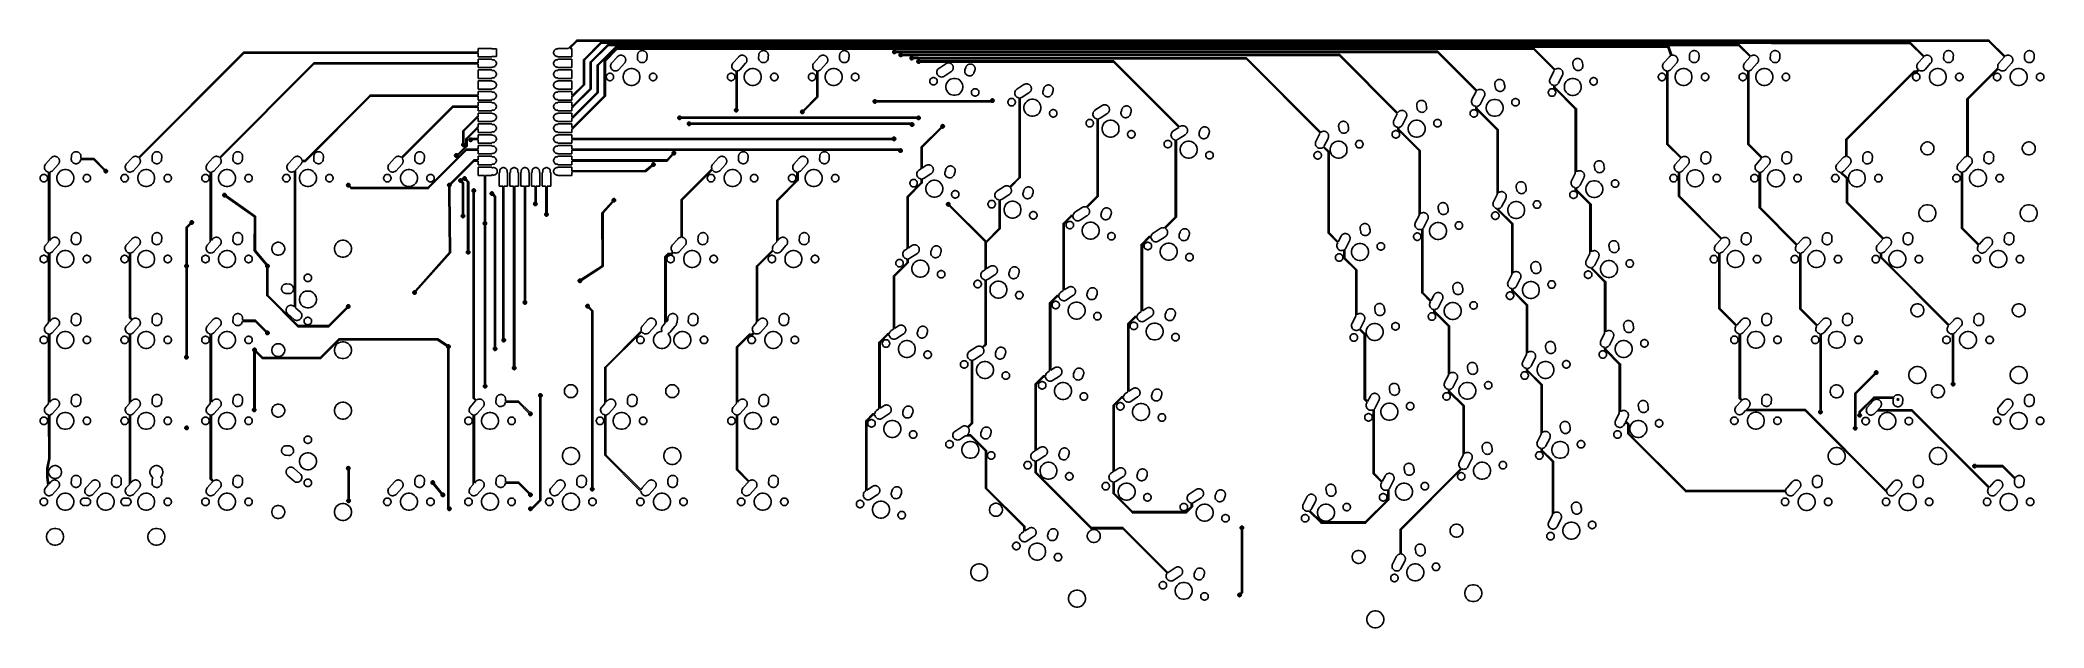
# Model space of a CAD drawing. Extents: x -26.1 to -7.5, y -7.6 to -2.2.
import ezdxf

# ---------------------------------------------------------------- set-up
doc = ezdxf.new("R2010")
doc.units = 0
doc.header["$MEASUREMENT"] = 0
doc.layers.add('BLACK', color=7, linetype='CONTINUOUS')

msp = doc.modelspace()

# ---------------------------------------------------------------- linework, layer by layer
at = {"layer": 'BLACK', "linetype": 'CONTINUOUS'}
for p, q in [((-21.1787, -2.26763), (-21.1044, -2.19329)), ((-21.0979, -2.201), (-21.1646, -2.26763)), ((-21.1044, -2.19329), (-21.104, -2.193)), ((-21.104, -2.193), (-21.1036, -2.19245)), ((-21.1036, -2.19245), (-21.1028, -2.19182)), ((-21.1028, -2.19182), (-21.1019, -2.19136)), ((-21.1019, -2.19136), (-21.101, -2.19107)), ((-21.101, -2.19107), (-21.1002, -2.191)), ((-21.1002, -2.191), (-8.00043, -2.192)), ((-8.00226, -2.202), (-21.0979, -2.201)), ((-21.0364, -2.37029), (-20.8776, -2.21151)), ((-20.8718, -2.21987), (-21.028, -2.37607)), ((-20.8776, -2.21151), (-20.8774, -2.21132)), ((-20.8774, -2.21132), (-20.8767, -2.2107)), ((-20.8767, -2.2107), (-20.8758, -2.21023)), ((-20.8758, -2.21023), (-20.8749, -2.20995)), ((-20.8749, -2.20995), (-20.8741, -2.20987)), ((-20.8741, -2.20987), (-20.8739, -2.20985)), ((-20.8741, -2.20987), (-20.8741, -2.20987)), ((-20.8739, -2.20985), (-20.8736, -2.20987)), ((-20.8736, -2.20987), (-10.016, -2.20987)), ((-10.0178, -2.21987), (-20.8718, -2.21987)), ((-20.8118, -2.23082), (-20.8109, -2.23036)), ((-20.8109, -2.23036), (-20.81, -2.23007)), ((-20.81, -2.23007), (-20.8092, -2.23)), ((-20.8092, -2.23), (-20.809, -2.22998)), ((-20.809, -2.22998), (-20.8088, -2.23)), ((-20.8088, -2.23), (-10.3214, -2.23)), ((-10.3214, -2.23), (-10.3212, -2.22998)), ((-10.3212, -2.22998), (-10.3209, -2.23)), ((-10.3209, -2.23), (-10.3202, -2.23007)), ((-10.3202, -2.23007), (-10.3193, -2.23036)), ((-10.3193, -2.23036), (-10.3184, -2.23082)), ((-10.0174, -2.22018), (-10.0178, -2.21987)), ((-10.0166, -2.22064), (-10.0174, -2.22018)), ((-10.0156, -2.22093), (-10.0166, -2.22064)), ((-10.016, -2.20987), (-10.0158, -2.20985)), ((-10.0158, -2.20985), (-10.0155, -2.20987)), ((-10.0149, -2.221), (-10.0156, -2.22093)), ((-10.0155, -2.20987), (-10.0148, -2.20995)), ((-10.0146, -2.22102), (-10.0149, -2.221)), ((-10.0149, -2.221), (-10.0149, -2.221)), ((-10.0148, -2.20995), (-10.0138, -2.21023)), ((-10.0144, -2.221), (-10.0146, -2.22102)), ((-8.73326, -2.221), (-10.0144, -2.221)), ((-10.0138, -2.21023), (-10.013, -2.2107)), ((-10.013, -2.2107), (-10.0126, -2.211)), ((-10.0126, -2.211), (-8.73143, -2.211)), ((-8.60693, -2.34733), (-8.73326, -2.221)), ((-8.73143, -2.211), (-8.73119, -2.21098)), ((-8.73119, -2.21098), (-8.73094, -2.211)), ((-8.73094, -2.211), (-8.7302, -2.21107)), ((-8.7302, -2.21107), (-8.72926, -2.21136)), ((-8.72926, -2.21136), (-8.72839, -2.21182)), ((-8.72839, -2.21182), (-8.72763, -2.21245)), ((-8.72763, -2.21245), (-8.72748, -2.21264)), ((-8.72748, -2.21264), (-8.59986, -2.34026)), ((-7.85693, -2.34733), (-8.00226, -2.202)), ((-8.00043, -2.192), (-8.00019, -2.19198)), ((-8.00019, -2.19198), (-7.9992, -2.19207)), ((-7.9992, -2.19207), (-7.9992, -2.19207)), ((-7.9992, -2.19207), (-7.9992, -2.19207)), ((-7.9992, -2.19207), (-7.99872, -2.19222)), ((-7.99872, -2.19222), (-7.99826, -2.19236)), ((-7.99826, -2.19236), (-7.99826, -2.19236)), ((-7.99826, -2.19236), (-7.99826, -2.19236)), ((-7.99826, -2.19236), (-7.9978, -2.1926)), ((-7.9978, -2.1926), (-7.99739, -2.19282)), ((-7.99739, -2.19282), (-7.99739, -2.19282)), ((-7.99739, -2.19282), (-7.99739, -2.19282)), ((-7.99739, -2.19282), (-7.99663, -2.19345)), ((-7.99663, -2.19345), (-7.99648, -2.19364)), ((-7.99648, -2.19364), (-7.84986, -2.34026)), ((-25.1657, -3.27776), (-24.1916, -2.30364)), ((-24.1858, -2.312), (-25.1587, -3.28483)), ((-24.4157, -3.27776), (-23.5416, -2.40364)), ((-23.5358, -2.412), (-24.4087, -3.28483)), ((-24.1916, -2.30364), (-24.1915, -2.30345)), ((-24.1915, -2.30345), (-24.1907, -2.30282)), ((-24.1907, -2.30282), (-24.1898, -2.30236)), ((-24.1898, -2.30236), (-24.1889, -2.30207)), ((-24.1889, -2.30207), (-24.1882, -2.302)), ((-24.1882, -2.302), (-24.1879, -2.30198)), ((-24.1882, -2.302), (-24.1882, -2.302)), ((-24.1879, -2.30198), (-24.1877, -2.302)), ((-24.1877, -2.302), (-22.015, -2.302)), ((-22.015, -2.312), (-24.1858, -2.312)), ((-23.5416, -2.40364), (-23.5415, -2.40345)), ((-23.5415, -2.40345), (-23.5407, -2.40282)), ((-23.5407, -2.40282), (-23.5398, -2.40236)), ((-23.5398, -2.40236), (-23.5389, -2.40207)), ((-23.5389, -2.40207), (-23.5382, -2.402)), ((-23.5382, -2.402), (-23.5379, -2.40198)), ((-23.5379, -2.40198), (-23.5377, -2.402)), ((-23.5377, -2.402), (-22.015, -2.402)), ((-22.015, -2.412), (-23.5358, -2.412)), ((-22.015, -2.302), (-22.015, -2.26763)), ((-22.015, -2.26763), (-21.887, -2.26763)), ((-22.015, -2.34637), (-22.015, -2.312)), ((-21.887, -2.34637), (-22.015, -2.34637)), ((-22.015, -2.402), (-22.015, -2.36763)), ((-22.015, -2.36763), (-21.887, -2.36763)), ((-22.015, -2.44637), (-22.015, -2.412)), ((-21.887, -2.26763), (-21.887, -2.2725)), ((-21.887, -2.2725), (-21.8465, -2.2725)), ((-21.8465, -2.3415), (-21.887, -2.3415)), ((-21.887, -2.3415), (-21.887, -2.34637)), ((-21.887, -2.36763), (-21.887, -2.37302)), ((-21.887, -2.37302), (-21.8844, -2.3725)), ((-21.8844, -2.3725), (-21.8776, -2.3725)), ((-21.8776, -2.3725), (-21.8709, -2.37383)), ((-21.8709, -2.37383), (-21.8647, -2.37643)), ((-21.8647, -2.37643), (-21.859, -2.3802)), ((-21.859, -2.3802), (-21.8542, -2.38501)), ((-21.8542, -2.38501), (-21.8504, -2.39066)), ((-21.8504, -2.39066), (-21.8478, -2.39694)), ((-21.8478, -2.39694), (-21.8465, -2.4036)), ((-21.8465, -2.4104), (-21.8478, -2.41706)), ((-21.8465, -2.2725), (-21.8465, -2.3415)), ((-21.8465, -2.4036), (-21.8465, -2.4104)), ((-21.3155, -2.3036), (-21.3142, -2.29694)), ((-21.3155, -2.3104), (-21.3155, -2.3036)), ((-21.3142, -2.31706), (-21.3155, -2.3104)), ((-21.3155, -2.4036), (-21.3142, -2.39694)), ((-21.3155, -2.4104), (-21.3155, -2.4036)), ((-21.3142, -2.41706), (-21.3155, -2.4104)), ((-21.3142, -2.29694), (-21.3116, -2.29066)), ((-21.3116, -2.32334), (-21.3142, -2.31706)), ((-21.3142, -2.39694), (-21.3116, -2.39066)), ((-21.3116, -2.29066), (-21.3078, -2.28501)), ((-21.3078, -2.32899), (-21.3116, -2.32334)), ((-21.3116, -2.39066), (-21.3078, -2.38501)), ((-21.3078, -2.28501), (-21.303, -2.2802)), ((-21.303, -2.3338), (-21.3078, -2.32899)), ((-21.3078, -2.38501), (-21.303, -2.3802)), ((-21.303, -2.2802), (-21.2973, -2.27643)), ((-21.2973, -2.33757), (-21.303, -2.3338)), ((-21.303, -2.3802), (-21.2973, -2.37643)), ((-21.2973, -2.27643), (-21.2911, -2.27383)), ((-21.2911, -2.34017), (-21.2973, -2.33757)), ((-21.2973, -2.37643), (-21.2911, -2.37383)), ((-21.2911, -2.27383), (-21.2844, -2.2725)), ((-21.2844, -2.3415), (-21.2911, -2.34017)), ((-21.2911, -2.37383), (-21.2844, -2.3725)), ((-21.2844, -2.2725), (-21.2776, -2.2725)), ((-21.2776, -2.3415), (-21.2844, -2.3415)), ((-21.2844, -2.3725), (-21.2776, -2.3725)), ((-21.2776, -2.2725), (-21.275, -2.27302)), ((-21.275, -2.34098), (-21.2776, -2.3415)), ((-21.2776, -2.3725), (-21.275, -2.37302)), ((-21.275, -2.27302), (-21.275, -2.26763)), ((-21.275, -2.26763), (-21.1787, -2.26763)), ((-21.275, -2.34637), (-21.275, -2.34098)), ((-21.147, -2.34637), (-21.275, -2.34637)), ((-21.275, -2.37302), (-21.275, -2.36763)), ((-21.275, -2.36763), (-21.147, -2.36763)), ((-21.1646, -2.26763), (-21.147, -2.26763)), ((-21.147, -2.26763), (-21.147, -2.34637)), ((-21.147, -2.36763), (-21.147, -2.44637)), ((-21.038, -2.374), (-21.0379, -2.37302)), ((-21.038, -2.37425), (-21.038, -2.374)), ((-21.038, -2.60091), (-21.038, -2.37425)), ((-21.0379, -2.37302), (-21.0376, -2.37208)), ((-21.0376, -2.37208), (-21.0372, -2.37121)), ((-21.0372, -2.37121), (-21.0367, -2.37064)), ((-21.0367, -2.37064), (-21.0366, -2.37045)), ((-21.0366, -2.37045), (-21.0364, -2.37029)), ((-21.028, -2.37607), (-21.028, -2.60273)), ((-20.976, -2.397), (-20.9759, -2.39602)), ((-20.976, -2.39725), (-20.976, -2.397)), ((-20.976, -2.63891), (-20.976, -2.39725)), ((-20.9759, -2.39602), (-20.9756, -2.39508)), ((-20.9756, -2.39508), (-20.9752, -2.39421)), ((-20.9752, -2.39421), (-20.9747, -2.39364)), ((-20.9747, -2.39364), (-20.9746, -2.39345)), ((-20.9746, -2.39345), (-20.9744, -2.39329)), ((-20.9744, -2.39329), (-20.8127, -2.23164)), ((-20.8069, -2.24), (-20.966, -2.39907)), ((-20.966, -2.39907), (-20.966, -2.64073)), ((-20.9094, -2.42117), (-20.7377, -2.24951)), ((-20.7319, -2.25787), (-20.901, -2.42695)), ((-20.8448, -2.383), (-20.8445, -2.38205)), ((-20.8448, -2.38398), (-20.8448, -2.383)), ((-20.8448, -2.38422), (-20.8448, -2.38398)), ((-20.8448, -2.70773), (-20.8448, -2.38422)), ((-20.8445, -2.38205), (-20.844, -2.38118)), ((-20.844, -2.38118), (-20.8438, -2.38094)), ((-20.8438, -2.38094), (-20.8434, -2.38042)), ((-20.8434, -2.38042), (-20.8432, -2.38027)), ((-20.8432, -2.38027), (-20.7303, -2.26739)), ((-20.7245, -2.27575), (-20.8348, -2.38605)), ((-20.8348, -2.38605), (-20.8348, -2.70955)), ((-20.8127, -2.23164), (-20.8126, -2.23145)), ((-20.8126, -2.23145), (-20.8118, -2.23082)), ((-10.3233, -2.24), (-20.8069, -2.24)), ((-20.7845, -2.41772), (-20.7808, -2.40981)), ((-20.7808, -2.40981), (-20.7769, -2.40454)), ((-20.7769, -2.40454), (-20.726, -2.34779)), ((-20.7377, -2.24951), (-20.7376, -2.24932)), ((-20.7376, -2.24932), (-20.7368, -2.2487)), ((-20.7368, -2.2487), (-20.7359, -2.24823)), ((-20.7359, -2.24823), (-20.735, -2.24795)), ((-20.735, -2.24795), (-20.7342, -2.24787)), ((-20.7342, -2.24787), (-20.734, -2.24785)), ((-20.7342, -2.24787), (-20.7342, -2.24787)), ((-20.734, -2.24785), (-20.7338, -2.24787)), ((-20.7338, -2.24787), (-10.9747, -2.24787)), ((-10.9781, -2.25787), (-20.7319, -2.25787)), ((-20.7303, -2.26739), (-20.7301, -2.2672)), ((-20.7301, -2.2672), (-20.7294, -2.26657)), ((-20.7294, -2.26657), (-20.7285, -2.26611)), ((-20.7285, -2.26611), (-20.7276, -2.26582)), ((-20.7276, -2.26582), (-20.7268, -2.26575)), ((-20.7268, -2.26575), (-20.7266, -2.26572)), ((-20.7268, -2.26575), (-20.7268, -2.26575)), ((-20.7266, -2.26572), (-20.7264, -2.26575)), ((-20.7264, -2.26575), (-12.2233, -2.26575)), ((-20.726, -2.34779), (-20.7253, -2.34679)), ((-20.7253, -2.34679), (-20.7231, -2.34455)), ((-12.2251, -2.27575), (-20.7245, -2.27575)), ((-20.7231, -2.34455), (-20.7224, -2.34382)), ((-20.7224, -2.34382), (-20.7216, -2.34301)), ((-20.7216, -2.34301), (-20.7192, -2.34062)), ((-20.7192, -2.34062), (-20.7183, -2.34007)), ((-20.7183, -2.34007), (-20.7176, -2.33941)), ((-20.7176, -2.33941), (-20.7147, -2.33765)), ((-20.7147, -2.33765), (-20.7119, -2.33577)), ((-20.7119, -2.33577), (-20.711, -2.33539)), ((-20.711, -2.33539), (-20.7102, -2.33488)), ((-20.6588, -2.40549), (-20.711, -2.4637)), ((-20.7102, -2.33488), (-20.707, -2.33373)), ((-20.707, -2.33373), (-20.7038, -2.33243)), ((-20.7038, -2.33243), (-20.7029, -2.33224)), ((-20.7029, -2.33224), (-20.702, -2.3319)), ((-20.702, -2.3319), (-20.6986, -2.33139)), ((-20.6986, -2.33139), (-20.6953, -2.33073)), ((-20.6953, -2.33073), (-20.6943, -2.33073)), ((-20.6943, -2.33073), (-20.6933, -2.33058)), ((-20.6933, -2.33058), (-20.6899, -2.33073)), ((-20.6899, -2.33073), (-20.6866, -2.33073)), ((-20.6866, -2.33073), (-20.6856, -2.33092)), ((-20.6856, -2.33092), (-20.6846, -2.33096)), ((-20.6846, -2.33096), (-20.6813, -2.33177)), ((-20.6813, -2.33177), (-20.678, -2.33243)), ((-20.678, -2.33243), (-20.6771, -2.33281)), ((-20.6771, -2.33281), (-20.6761, -2.33304)), ((-20.6761, -2.33304), (-20.6731, -2.33447)), ((-20.6731, -2.33447), (-20.6699, -2.33577)), ((-20.6699, -2.33577), (-20.6691, -2.33632)), ((-20.6691, -2.33632), (-20.6682, -2.33673)), ((-20.6682, -2.33673), (-20.6655, -2.33874)), ((-20.6655, -2.33874), (-20.6627, -2.34062)), ((-20.6627, -2.34062), (-20.662, -2.34131)), ((-20.662, -2.34131), (-20.6612, -2.34189)), ((-20.6612, -2.34189), (-20.6589, -2.34439)), ((-20.6589, -2.34439), (-20.6565, -2.34679)), ((-20.6565, -2.40325), (-20.6588, -2.40549)), ((-20.6565, -2.34679), (-20.656, -2.3476)), ((-20.6546, -2.40044), (-20.6565, -2.40325)), ((-20.656, -2.3476), (-20.6553, -2.34833)), ((-20.6553, -2.34833), (-20.6536, -2.35123)), ((-20.6526, -2.39771), (-20.6546, -2.40044)), ((-20.6536, -2.35123), (-20.6517, -2.35404)), ((-20.6522, -2.39682), (-20.6526, -2.39771)), ((-20.6517, -2.396), (-20.6522, -2.39682)), ((-20.6517, -2.35404), (-20.6513, -2.35495)), ((-20.6504, -2.39287), (-20.6517, -2.396)), ((-20.6513, -2.35495), (-20.6508, -2.35579)), ((-20.6508, -2.35579), (-20.6496, -2.35897)), ((-20.6489, -2.3898), (-20.6504, -2.39287)), ((-20.6496, -2.35897), (-20.6483, -2.3621)), ((-20.6487, -2.38885), (-20.6489, -2.3898)), ((-20.6483, -2.38794), (-20.6487, -2.38885)), ((-20.6483, -2.3621), (-20.6481, -2.36306)), ((-20.6477, -2.38462), (-20.6483, -2.38794)), ((-20.6481, -2.36306), (-20.6478, -2.36399)), ((-20.6478, -2.36399), (-20.6473, -2.36734)), ((-20.6469, -2.38133), (-20.6477, -2.38462)), ((-20.6473, -2.36734), (-20.6466, -2.37066)), ((-20.6468, -2.38035), (-20.6469, -2.38133)), ((-20.6466, -2.37938), (-20.6468, -2.38035)), ((-20.6466, -2.37066), (-20.6466, -2.37164)), ((-20.6466, -2.37164), (-20.6465, -2.37261)), ((-20.6465, -2.37261), (-20.6466, -2.376)), ((-20.6466, -2.376), (-20.6466, -2.37938)), ((-20.5384, -2.35446), (-20.5368, -2.33098)), ((-20.5382, -2.36099), (-20.5384, -2.35446)), ((-20.5363, -2.3695), (-20.5382, -2.36099)), ((-20.5368, -2.32814), (-20.5361, -2.32449)), ((-20.5368, -2.33098), (-20.5368, -2.32814)), ((-20.5327, -2.37746), (-20.5363, -2.3695)), ((-20.5361, -2.32449), (-20.5354, -2.32083)), ((-20.5354, -2.32083), (-20.5352, -2.32022)), ((-20.5352, -2.32022), (-20.5351, -2.31958)), ((-20.5351, -2.31958), (-20.5337, -2.31615)), ((-20.5337, -2.31615), (-20.5323, -2.31268)), ((-20.5276, -2.38457), (-20.5327, -2.37746)), ((-20.5323, -2.31268), (-20.532, -2.31213)), ((-20.532, -2.31213), (-20.5318, -2.31152)), ((-20.5318, -2.31152), (-20.5297, -2.30843)), ((-20.5297, -2.30843), (-20.5277, -2.30529)), ((-20.5277, -2.30529), (-20.5273, -2.30481)), ((-20.5213, -2.39055), (-20.5276, -2.38457)), ((-20.5273, -2.30481), (-20.5269, -2.30427)), ((-20.5269, -2.30427), (-20.5243, -2.30164)), ((-20.5243, -2.30164), (-20.5217, -2.29894)), ((-20.5217, -2.29894), (-20.5212, -2.29856)), ((-20.5139, -2.39518), (-20.5213, -2.39055)), ((-20.5212, -2.29856), (-20.5207, -2.2981)), ((-20.5207, -2.2981), (-20.5176, -2.29603)), ((-20.5176, -2.29603), (-20.5146, -2.29388)), ((-20.5146, -2.29388), (-20.514, -2.29361)), ((-20.514, -2.29361), (-20.5135, -2.29325)), ((-20.5057, -2.39828), (-20.5139, -2.39518)), ((-20.5135, -2.29325), (-20.51, -2.29183)), ((-20.51, -2.29183), (-20.5067, -2.29031)), ((-20.5067, -2.29031), (-20.506, -2.29016)), ((-20.506, -2.29016), (-20.5054, -2.28991)), ((-20.4971, -2.39973), (-20.5057, -2.39828)), ((-20.5054, -2.28991), (-20.5018, -2.28919)), ((-20.5018, -2.28919), (-20.4982, -2.28836)), ((-20.4982, -2.28836), (-20.4975, -2.28834)), ((-20.4975, -2.28834), (-20.4969, -2.28821)), ((-20.4884, -2.39948), (-20.4971, -2.39973)), ((-20.4969, -2.28821), (-20.4931, -2.28821)), ((-20.4931, -2.28821), (-20.4894, -2.2881)), ((-20.4894, -2.2881), (-20.4888, -2.28821)), ((-20.4888, -2.28821), (-20.4881, -2.28821)), ((-20.4799, -2.39753), (-20.4884, -2.39948)), ((-20.4881, -2.28821), (-20.4845, -2.28893)), ((-20.4845, -2.28893), (-20.4808, -2.28955)), ((-20.4808, -2.28955), (-20.4802, -2.28978)), ((-20.4802, -2.28978), (-20.4796, -2.28991)), ((-20.472, -2.39395), (-20.4799, -2.39753)), ((-20.4796, -2.28991), (-20.4761, -2.29133)), ((-20.4761, -2.29133), (-20.4727, -2.29265)), ((-20.4727, -2.29265), (-20.4721, -2.293)), ((-20.4721, -2.293), (-20.4715, -2.29325)), ((-20.4648, -2.3889), (-20.472, -2.39395)), ((-20.4715, -2.29325), (-20.4684, -2.29531)), ((-20.4684, -2.29531), (-20.4653, -2.29728)), ((-20.4653, -2.29728), (-20.4648, -2.29773)), ((-20.4648, -2.29773), (-20.4643, -2.2981)), ((-20.4589, -2.38255), (-20.4648, -2.3889)), ((-20.4643, -2.2981), (-20.4616, -2.30072)), ((-20.4616, -2.30072), (-20.4589, -2.30327)), ((-20.4589, -2.30327), (-20.4586, -2.3038)), ((-20.4542, -2.37515), (-20.4589, -2.38255)), ((-20.4586, -2.3038), (-20.4581, -2.30427)), ((-20.4581, -2.30427), (-20.456, -2.30735)), ((-20.456, -2.30735), (-20.4539, -2.31038)), ((-20.4511, -2.367), (-20.4542, -2.37515)), ((-20.4539, -2.31038), (-20.4536, -2.31098)), ((-20.4536, -2.31098), (-20.4532, -2.31152)), ((-20.4532, -2.31152), (-20.4518, -2.31495)), ((-20.4518, -2.31495), (-20.4503, -2.31834)), ((-20.45, -2.36055), (-20.4511, -2.367)), ((-20.4503, -2.31834), (-20.4502, -2.31898)), ((-20.4502, -2.31898), (-20.4499, -2.31958)), ((-20.4485, -2.33837), (-20.45, -2.36055)), ((-20.4499, -2.31958), (-20.4492, -2.32322)), ((-20.4492, -2.32322), (-20.4484, -2.32684)), ((-20.4482, -2.33686), (-20.4485, -2.33837)), ((-20.4484, -2.32684), (-20.4483, -2.3275)), ((-20.4483, -2.3275), (-20.4482, -2.32814)), ((-20.4482, -2.32814), (-20.4482, -2.33185)), ((-20.4482, -2.33185), (-20.4482, -2.33338)), ((-20.4482, -2.33338), (-20.4482, -2.33403)), ((-20.4482, -2.33403), (-20.4482, -2.33686)), ((-19.6595, -2.41772), (-19.6558, -2.40981)), ((-19.6558, -2.40981), (-19.6519, -2.40454)), ((-19.6519, -2.40454), (-19.601, -2.34779)), ((-19.601, -2.34779), (-19.6003, -2.34679)), ((-19.6003, -2.34679), (-19.5981, -2.34455)), ((-19.5981, -2.34455), (-19.5974, -2.34382)), ((-19.5974, -2.34382), (-19.5966, -2.34301)), ((-19.5966, -2.34301), (-19.5942, -2.34062)), ((-19.5942, -2.34062), (-19.5933, -2.34007)), ((-19.5933, -2.34007), (-19.5926, -2.33941)), ((-19.5926, -2.33941), (-19.5897, -2.33765)), ((-19.5897, -2.33765), (-19.5869, -2.33577)), ((-19.5869, -2.33577), (-19.586, -2.33539)), ((-19.586, -2.33539), (-19.5852, -2.33488)), ((-19.5338, -2.40549), (-19.586, -2.4637)), ((-19.5852, -2.33488), (-19.582, -2.33373)), ((-19.582, -2.33373), (-19.5788, -2.33243)), ((-19.5788, -2.33243), (-19.5779, -2.33224)), ((-19.5779, -2.33224), (-19.577, -2.3319)), ((-19.577, -2.3319), (-19.5736, -2.33139)), ((-19.5736, -2.33139), (-19.5703, -2.33073)), ((-19.5703, -2.33073), (-19.5693, -2.33073)), ((-19.5693, -2.33073), (-19.5683, -2.33058)), ((-19.5683, -2.33058), (-19.5649, -2.33073)), ((-19.5649, -2.33073), (-19.5616, -2.33073)), ((-19.5616, -2.33073), (-19.5606, -2.33092)), ((-19.5606, -2.33092), (-19.5596, -2.33096)), ((-19.5596, -2.33096), (-19.5563, -2.33177)), ((-19.5563, -2.33177), (-19.553, -2.33243)), ((-19.553, -2.33243), (-19.5521, -2.33281)), ((-19.5521, -2.33281), (-19.5511, -2.33304)), ((-19.5511, -2.33304), (-19.5481, -2.33447)), ((-19.5481, -2.33447), (-19.5449, -2.33577)), ((-19.5449, -2.33577), (-19.5441, -2.33632)), ((-19.5441, -2.33632), (-19.5432, -2.33673)), ((-19.5432, -2.33673), (-19.5405, -2.33874)), ((-19.5405, -2.33874), (-19.5377, -2.34062)), ((-19.5377, -2.34062), (-19.537, -2.34131)), ((-19.537, -2.34131), (-19.5362, -2.34189)), ((-19.5362, -2.34189), (-19.5339, -2.34439)), ((-19.5339, -2.34439), (-19.5315, -2.34679)), ((-19.5315, -2.40325), (-19.5338, -2.40549)), ((-19.5315, -2.34679), (-19.531, -2.3476)), ((-19.5296, -2.40044), (-19.5315, -2.40325)), ((-19.531, -2.3476), (-19.5303, -2.34833)), ((-19.5303, -2.34833), (-19.5286, -2.35123)), ((-19.5276, -2.39771), (-19.5296, -2.40044)), ((-19.5286, -2.35123), (-19.5267, -2.35404)), ((-19.5272, -2.39682), (-19.5276, -2.39771)), ((-19.5267, -2.396), (-19.5272, -2.39682)), ((-19.5267, -2.35404), (-19.5263, -2.35495)), ((-19.5254, -2.39287), (-19.5267, -2.396)), ((-19.5263, -2.35495), (-19.5258, -2.35579)), ((-19.5258, -2.35579), (-19.5246, -2.35897)), ((-19.5239, -2.3898), (-19.5254, -2.39287)), ((-19.5246, -2.35897), (-19.5233, -2.3621)), ((-19.5237, -2.38885), (-19.5239, -2.3898)), ((-19.5233, -2.38794), (-19.5237, -2.38885)), ((-19.5233, -2.3621), (-19.5231, -2.36306)), ((-19.5227, -2.38462), (-19.5233, -2.38794)), ((-19.5231, -2.36306), (-19.5228, -2.36399)), ((-19.5228, -2.36399), (-19.5223, -2.36734)), ((-19.5219, -2.38133), (-19.5227, -2.38462)), ((-19.5223, -2.36734), (-19.5216, -2.37066)), ((-19.5218, -2.38035), (-19.5219, -2.38133)), ((-19.5216, -2.37938), (-19.5218, -2.38035)), ((-19.5216, -2.37066), (-19.5216, -2.37164)), ((-19.5216, -2.37164), (-19.5215, -2.37261)), ((-19.5215, -2.37261), (-19.5216, -2.376)), ((-19.5216, -2.376), (-19.5216, -2.37938)), ((-19.4134, -2.35446), (-19.4118, -2.33098)), ((-19.4132, -2.36099), (-19.4134, -2.35446)), ((-19.4113, -2.3695), (-19.4132, -2.36099)), ((-19.4118, -2.32814), (-19.4111, -2.32449)), ((-19.4118, -2.33098), (-19.4118, -2.32814)), ((-19.4077, -2.37746), (-19.4113, -2.3695)), ((-19.4111, -2.32449), (-19.4104, -2.32083)), ((-19.4104, -2.32083), (-19.4102, -2.32022)), ((-19.4102, -2.32022), (-19.4101, -2.31958)), ((-19.4101, -2.31958), (-19.4087, -2.31615)), ((-19.4087, -2.31615), (-19.4073, -2.31268)), ((-19.4026, -2.38457), (-19.4077, -2.37746)), ((-19.4073, -2.31268), (-19.407, -2.31213)), ((-19.407, -2.31213), (-19.4068, -2.31152)), ((-19.4068, -2.31152), (-19.4047, -2.30843)), ((-19.4047, -2.30843), (-19.4027, -2.30529)), ((-19.4027, -2.30529), (-19.4023, -2.30481)), ((-19.3963, -2.39055), (-19.4026, -2.38457)), ((-19.4023, -2.30481), (-19.4019, -2.30427)), ((-19.4019, -2.30427), (-19.3993, -2.30164)), ((-19.3993, -2.30164), (-19.3967, -2.29894)), ((-19.3967, -2.29894), (-19.3962, -2.29856)), ((-19.3889, -2.39518), (-19.3963, -2.39055)), ((-19.3962, -2.29856), (-19.3957, -2.2981)), ((-19.3957, -2.2981), (-19.3926, -2.29603)), ((-19.3926, -2.29603), (-19.3896, -2.29388)), ((-19.3896, -2.29388), (-19.389, -2.29361)), ((-19.389, -2.29361), (-19.3885, -2.29325)), ((-19.3807, -2.39828), (-19.3889, -2.39518)), ((-19.3885, -2.29325), (-19.385, -2.29183)), ((-19.385, -2.29183), (-19.3817, -2.29031)), ((-19.3817, -2.29031), (-19.381, -2.29016)), ((-19.381, -2.29016), (-19.3804, -2.28991)), ((-19.3721, -2.39973), (-19.3807, -2.39828)), ((-19.3804, -2.28991), (-19.3768, -2.28919)), ((-19.3768, -2.28919), (-19.3732, -2.28836)), ((-19.3732, -2.28836), (-19.3725, -2.28834)), ((-19.3725, -2.28834), (-19.3719, -2.28821)), ((-19.3634, -2.39948), (-19.3721, -2.39973)), ((-19.3719, -2.28821), (-19.3681, -2.28821)), ((-19.3681, -2.28821), (-19.3644, -2.2881)), ((-19.3644, -2.2881), (-19.3638, -2.28821)), ((-19.3638, -2.28821), (-19.3631, -2.28821)), ((-19.3549, -2.39753), (-19.3634, -2.39948)), ((-19.3631, -2.28821), (-19.3595, -2.28893)), ((-19.3595, -2.28893), (-19.3558, -2.28955)), ((-19.3558, -2.28955), (-19.3552, -2.28978)), ((-19.3552, -2.28978), (-19.3546, -2.28991)), ((-19.347, -2.39395), (-19.3549, -2.39753)), ((-19.3546, -2.28991), (-19.3511, -2.29133)), ((-19.3511, -2.29133), (-19.3477, -2.29265)), ((-19.3477, -2.29265), (-19.3471, -2.293)), ((-19.3471, -2.293), (-19.3465, -2.29325)), ((-19.3398, -2.3889), (-19.347, -2.39395)), ((-19.3465, -2.29325), (-19.3434, -2.29531)), ((-19.3434, -2.29531), (-19.3403, -2.29728)), ((-19.3403, -2.29728), (-19.3398, -2.29773)), ((-19.3398, -2.29773), (-19.3393, -2.2981)), ((-19.3339, -2.38255), (-19.3398, -2.3889)), ((-19.3393, -2.2981), (-19.3366, -2.30072)), ((-19.3366, -2.30072), (-19.3339, -2.30327)), ((-19.3339, -2.30327), (-19.3336, -2.3038)), ((-19.3292, -2.37515), (-19.3339, -2.38255)), ((-19.3336, -2.3038), (-19.3331, -2.30427)), ((-19.3331, -2.30427), (-19.331, -2.30735)), ((-19.331, -2.30735), (-19.3289, -2.31038)), ((-19.3261, -2.367), (-19.3292, -2.37515)), ((-19.3289, -2.31038), (-19.3286, -2.31098)), ((-19.3286, -2.31098), (-19.3282, -2.31152)), ((-19.3282, -2.31152), (-19.3268, -2.31495)), ((-19.3268, -2.31495), (-19.3253, -2.31834)), ((-19.325, -2.36055), (-19.3261, -2.367)), ((-19.3253, -2.31834), (-19.3252, -2.31898)), ((-19.3252, -2.31898), (-19.3249, -2.31958)), ((-19.3235, -2.33837), (-19.325, -2.36055)), ((-19.3249, -2.31958), (-19.3242, -2.32322)), ((-19.3242, -2.32322), (-19.3234, -2.32684)), ((-19.3232, -2.33686), (-19.3235, -2.33837)), ((-19.3234, -2.32684), (-19.3233, -2.3275)), ((-19.3233, -2.3275), (-19.3232, -2.32814)), ((-19.3232, -2.32814), (-19.3232, -2.33185)), ((-19.3232, -2.33185), (-19.3232, -2.33338)), ((-19.3232, -2.33338), (-19.3232, -2.33403)), ((-19.3232, -2.33403), (-19.3232, -2.33686)), ((-18.9095, -2.41772), (-18.9058, -2.40981)), ((-18.9058, -2.40981), (-18.9019, -2.40454)), ((-18.9019, -2.40454), (-18.851, -2.34779)), ((-18.851, -2.34779), (-18.8503, -2.34679)), ((-18.8503, -2.34679), (-18.8481, -2.34455)), ((-18.8481, -2.34455), (-18.8474, -2.34382)), ((-18.8474, -2.34382), (-18.8466, -2.34301)), ((-18.8466, -2.34301), (-18.8442, -2.34062)), ((-18.8442, -2.34062), (-18.8433, -2.34007)), ((-18.8433, -2.34007), (-18.8426, -2.33941)), ((-18.8426, -2.33941), (-18.8397, -2.33765)), ((-18.8397, -2.33765), (-18.8369, -2.33577)), ((-18.8369, -2.33577), (-18.836, -2.33539)), ((-18.836, -2.33539), (-18.8352, -2.33488)), ((-18.7838, -2.40549), (-18.836, -2.4637)), ((-18.8352, -2.33488), (-18.832, -2.33373)), ((-18.832, -2.33373), (-18.8288, -2.33243)), ((-18.8288, -2.33243), (-18.8279, -2.33224)), ((-18.8279, -2.33224), (-18.827, -2.3319)), ((-18.827, -2.3319), (-18.8236, -2.33139)), ((-18.8236, -2.33139), (-18.8203, -2.33073)), ((-18.8203, -2.33073), (-18.8193, -2.33073)), ((-18.8193, -2.33073), (-18.8183, -2.33058)), ((-18.8183, -2.33058), (-18.8149, -2.33073)), ((-18.8149, -2.33073), (-18.8116, -2.33073)), ((-18.8116, -2.33073), (-18.8106, -2.33092)), ((-18.8106, -2.33092), (-18.8096, -2.33096)), ((-18.8096, -2.33096), (-18.8063, -2.33177)), ((-18.8063, -2.33177), (-18.803, -2.33243)), ((-18.803, -2.33243), (-18.8021, -2.33281)), ((-18.8021, -2.33281), (-18.8011, -2.33304)), ((-18.8011, -2.33304), (-18.7981, -2.33447)), ((-18.7981, -2.33447), (-18.7949, -2.33577)), ((-18.7949, -2.33577), (-18.7941, -2.33632)), ((-18.7941, -2.33632), (-18.7932, -2.33673)), ((-18.7932, -2.33673), (-18.7905, -2.33874)), ((-18.7905, -2.33874), (-18.7877, -2.34062)), ((-18.7877, -2.34062), (-18.787, -2.34131)), ((-18.787, -2.34131), (-18.7862, -2.34189)), ((-18.7862, -2.34189), (-18.7839, -2.34439)), ((-18.7839, -2.34439), (-18.7815, -2.34679)), ((-18.7815, -2.40325), (-18.7838, -2.40549)), ((-18.7815, -2.34679), (-18.781, -2.3476)), ((-18.7796, -2.40044), (-18.7815, -2.40325)), ((-18.781, -2.3476), (-18.7803, -2.34833)), ((-18.7803, -2.34833), (-18.7786, -2.35123)), ((-18.7776, -2.39771), (-18.7796, -2.40044)), ((-18.7786, -2.35123), (-18.7767, -2.35404)), ((-18.7772, -2.39682), (-18.7776, -2.39771)), ((-18.7767, -2.396), (-18.7772, -2.39682)), ((-18.7767, -2.35404), (-18.7763, -2.35495)), ((-18.7754, -2.39287), (-18.7767, -2.396)), ((-18.7763, -2.35495), (-18.7758, -2.35579)), ((-18.7758, -2.35579), (-18.7746, -2.35897)), ((-18.7739, -2.3898), (-18.7754, -2.39287)), ((-18.7746, -2.35897), (-18.7733, -2.3621)), ((-18.7737, -2.38885), (-18.7739, -2.3898)), ((-18.7733, -2.38794), (-18.7737, -2.38885)), ((-18.7733, -2.3621), (-18.7731, -2.36306)), ((-18.7727, -2.38462), (-18.7733, -2.38794)), ((-18.7731, -2.36306), (-18.7728, -2.36399)), ((-18.7728, -2.36399), (-18.7723, -2.36734)), ((-18.7719, -2.38133), (-18.7727, -2.38462)), ((-18.7723, -2.36734), (-18.7716, -2.37066)), ((-18.7718, -2.38035), (-18.7719, -2.38133)), ((-18.7716, -2.37938), (-18.7718, -2.38035)), ((-18.7716, -2.37066), (-18.7716, -2.37164)), ((-18.7716, -2.37164), (-18.7715, -2.37261)), ((-18.7715, -2.37261), (-18.7716, -2.376)), ((-18.7716, -2.376), (-18.7716, -2.37938)), ((-18.6634, -2.35446), (-18.6618, -2.33098)), ((-18.6632, -2.36099), (-18.6634, -2.35446)), ((-18.6613, -2.3695), (-18.6632, -2.36099)), ((-18.6618, -2.32814), (-18.6611, -2.32449)), ((-18.6618, -2.33098), (-18.6618, -2.32814)), ((-18.6577, -2.37746), (-18.6613, -2.3695)), ((-18.6611, -2.32449), (-18.6604, -2.32083)), ((-18.6604, -2.32083), (-18.6602, -2.32022)), ((-18.6602, -2.32022), (-18.6601, -2.31958)), ((-18.6601, -2.31958), (-18.6587, -2.31615)), ((-18.6587, -2.31615), (-18.6573, -2.31268)), ((-18.6526, -2.38457), (-18.6577, -2.37746)), ((-18.6573, -2.31268), (-18.657, -2.31213)), ((-18.657, -2.31213), (-18.6568, -2.31152)), ((-18.6568, -2.31152), (-18.6547, -2.30843)), ((-18.6547, -2.30843), (-18.6527, -2.30529)), ((-18.6527, -2.30529), (-18.6523, -2.30481)), ((-18.6463, -2.39055), (-18.6526, -2.38457)), ((-18.6523, -2.30481), (-18.6519, -2.30427)), ((-18.6519, -2.30427), (-18.6493, -2.30164)), ((-18.6493, -2.30164), (-18.6467, -2.29894)), ((-18.6467, -2.29894), (-18.6462, -2.29856)), ((-18.6389, -2.39518), (-18.6463, -2.39055)), ((-18.6462, -2.29856), (-18.6457, -2.2981)), ((-18.6457, -2.2981), (-18.6426, -2.29603)), ((-18.6426, -2.29603), (-18.6396, -2.29388)), ((-18.6396, -2.29388), (-18.639, -2.29361)), ((-18.639, -2.29361), (-18.6385, -2.29325)), ((-18.6307, -2.39828), (-18.6389, -2.39518)), ((-18.6385, -2.29325), (-18.635, -2.29183)), ((-18.635, -2.29183), (-18.6317, -2.29031)), ((-18.6317, -2.29031), (-18.631, -2.29016)), ((-18.631, -2.29016), (-18.6304, -2.28991)), ((-18.6221, -2.39973), (-18.6307, -2.39828)), ((-18.6304, -2.28991), (-18.6268, -2.28919)), ((-18.6268, -2.28919), (-18.6232, -2.28836)), ((-18.6232, -2.28836), (-18.6225, -2.28834)), ((-18.6225, -2.28834), (-18.6219, -2.28821)), ((-18.6134, -2.39948), (-18.6221, -2.39973)), ((-18.6219, -2.28821), (-18.6181, -2.28821)), ((-18.6181, -2.28821), (-18.6144, -2.2881)), ((-18.6144, -2.2881), (-18.6138, -2.28821)), ((-18.6138, -2.28821), (-18.6131, -2.28821)), ((-18.6049, -2.39753), (-18.6134, -2.39948)), ((-18.6131, -2.28821), (-18.6095, -2.28893)), ((-18.6095, -2.28893), (-18.6058, -2.28955)), ((-18.6058, -2.28955), (-18.6052, -2.28978)), ((-18.6052, -2.28978), (-18.6046, -2.28991)), ((-18.597, -2.39395), (-18.6049, -2.39753)), ((-18.6046, -2.28991), (-18.6011, -2.29133)), ((-18.6011, -2.29133), (-18.5977, -2.29265)), ((-18.5977, -2.29265), (-18.5971, -2.293)), ((-18.5971, -2.293), (-18.5965, -2.29325)), ((-18.5898, -2.3889), (-18.597, -2.39395)), ((-18.5965, -2.29325), (-18.5934, -2.29531)), ((-18.5934, -2.29531), (-18.5903, -2.29728)), ((-18.5903, -2.29728), (-18.5898, -2.29773)), ((-18.5898, -2.29773), (-18.5893, -2.2981)), ((-18.5839, -2.38255), (-18.5898, -2.3889)), ((-18.5893, -2.2981), (-18.5866, -2.30072)), ((-18.5866, -2.30072), (-18.5839, -2.30327)), ((-18.5839, -2.30327), (-18.5836, -2.3038)), ((-18.5792, -2.37515), (-18.5839, -2.38255)), ((-18.5836, -2.3038), (-18.5831, -2.30427)), ((-18.5831, -2.30427), (-18.581, -2.30735)), ((-18.581, -2.30735), (-18.5789, -2.31038)), ((-18.5761, -2.367), (-18.5792, -2.37515)), ((-18.5789, -2.31038), (-18.5786, -2.31098)), ((-18.5786, -2.31098), (-18.5782, -2.31152)), ((-18.5782, -2.31152), (-18.5768, -2.31495)), ((-18.5768, -2.31495), (-18.5753, -2.31834)), ((-18.575, -2.36055), (-18.5761, -2.367)), ((-18.5753, -2.31834), (-18.5752, -2.31898)), ((-18.5752, -2.31898), (-18.5749, -2.31958)), ((-18.5735, -2.33837), (-18.575, -2.36055)), ((-18.5749, -2.31958), (-18.5742, -2.32322)), ((-18.5742, -2.32322), (-18.5734, -2.32684)), ((-18.5732, -2.33686), (-18.5735, -2.33837)), ((-18.5734, -2.32684), (-18.5733, -2.3275)), ((-18.5733, -2.3275), (-18.5732, -2.32814)), ((-18.5732, -2.32814), (-18.5732, -2.33185)), ((-18.5732, -2.33185), (-18.5732, -2.33338)), ((-18.5732, -2.33338), (-18.5732, -2.33403)), ((-18.5732, -2.33403), (-18.5732, -2.33686)), ((-18.1697, -2.29845), (-18.1691, -2.29541)), ((-18.1697, -2.30155), (-18.1697, -2.29845)), ((-18.1691, -2.30459), (-18.1697, -2.30155)), ((-18.1691, -2.29541), (-18.168, -2.29254)), ((-18.168, -2.30746), (-18.1691, -2.30459)), ((-18.168, -2.29254), (-18.1662, -2.28996)), ((-18.1662, -2.31004), (-18.168, -2.30746)), ((-18.1662, -2.28996), (-18.164, -2.28777)), ((-18.164, -2.31223), (-18.1662, -2.31004)), ((-18.164, -2.28777), (-18.1615, -2.28604)), ((-18.1615, -2.31396), (-18.164, -2.31223)), ((-18.1615, -2.28604), (-18.1586, -2.28486)), ((-18.1586, -2.31514), (-18.1615, -2.31396)), ((-18.1586, -2.28486), (-18.1556, -2.28425)), ((-18.1556, -2.31575), (-18.1586, -2.31514)), ((-18.1556, -2.28425), (-18.1524, -2.28425)), ((-18.1524, -2.31575), (-18.1556, -2.31575)), ((-18.1524, -2.28425), (-18.1494, -2.28486)), ((-18.1494, -2.31514), (-18.1524, -2.31575)), ((-18.1494, -2.28486), (-18.1465, -2.28604)), ((-18.1465, -2.31396), (-18.1494, -2.31514)), ((-18.1465, -2.28604), (-18.144, -2.28777)), ((-18.144, -2.31223), (-18.1465, -2.31396)), ((-18.144, -2.28777), (-18.1418, -2.28996)), ((-18.1418, -2.31004), (-18.144, -2.31223)), ((-18.1418, -2.28996), (-18.14, -2.29254)), ((-18.14, -2.30746), (-18.1418, -2.31004)), ((-18.14, -2.29254), (-18.139, -2.295)), ((-18.139, -2.305), (-18.14, -2.30746)), ((-18.139, -2.295), (-13.1126, -2.295)), ((-13.1144, -2.305), (-18.139, -2.305)), ((-18.1097, -2.32707), (-18.1091, -2.32403)), ((-18.1097, -2.33017), (-18.1097, -2.32707)), ((-18.1091, -2.33322), (-18.1097, -2.33017)), ((-18.1091, -2.32403), (-18.108, -2.32116)), ((-18.108, -2.33608), (-18.1091, -2.33322)), ((-18.108, -2.32116), (-18.1062, -2.31858)), ((-18.1062, -2.33866), (-18.108, -2.33608)), ((-18.1062, -2.31858), (-18.104, -2.31639)), ((-18.104, -2.34085), (-18.1062, -2.33866)), ((-18.104, -2.31639), (-18.1015, -2.31467)), ((-18.1015, -2.34258), (-18.104, -2.34085)), ((-18.1015, -2.31467), (-18.0986, -2.31348)), ((-18.0986, -2.34376), (-18.1015, -2.34258)), ((-18.0986, -2.31348), (-18.0956, -2.31287)), ((-18.0956, -2.34437), (-18.0986, -2.34376)), ((-18.0956, -2.31287), (-18.0924, -2.31287)), ((-18.0924, -2.34437), (-18.0956, -2.34437)), ((-18.0924, -2.31287), (-18.0894, -2.31348)), ((-18.0894, -2.34376), (-18.0924, -2.34437)), ((-18.0894, -2.31348), (-18.0865, -2.31467)), ((-18.0865, -2.34258), (-18.0894, -2.34376)), ((-18.0865, -2.31467), (-18.084, -2.31639)), ((-18.084, -2.34085), (-18.0865, -2.34258)), ((-18.084, -2.31639), (-18.0818, -2.31858)), ((-18.0818, -2.33866), (-18.084, -2.34085)), ((-18.0818, -2.31858), (-18.08, -2.32116)), ((-18.08, -2.33608), (-18.0818, -2.33866)), ((-18.08, -2.32116), (-18.079, -2.32362)), ((-18.079, -2.33362), (-18.08, -2.33608)), ((-18.079, -2.32362), (-14.0266, -2.32362)), ((-14.0284, -2.33362), (-18.079, -2.33362)), ((-18.0087, -2.35569), (-18.0081, -2.35265)), ((-18.0087, -2.3588), (-18.0087, -2.35569)), ((-18.0081, -2.36184), (-18.0087, -2.3588)), ((-18.0081, -2.35265), (-18.007, -2.34978)), ((-18.007, -2.3647), (-18.0081, -2.36184)), ((-18.007, -2.34978), (-18.0052, -2.34721)), ((-18.0052, -2.36728), (-18.007, -2.3647)), ((-18.0052, -2.34721), (-18.003, -2.34501)), ((-18.003, -2.36948), (-18.0052, -2.36728)), ((-18.003, -2.34501), (-18.0005, -2.34329)), ((-18.0005, -2.3712), (-18.003, -2.36948)), ((-18.0005, -2.34329), (-17.9976, -2.3421)), ((-17.9976, -2.37239), (-18.0005, -2.3712)), ((-17.9976, -2.3421), (-17.9946, -2.3415)), ((-17.9946, -2.37299), (-17.9976, -2.37239)), ((-17.9946, -2.3415), (-17.9914, -2.3415)), ((-17.9914, -2.37299), (-17.9946, -2.37299)), ((-17.9914, -2.3415), (-17.9884, -2.3421)), ((-17.9884, -2.37239), (-17.9914, -2.37299)), ((-17.9884, -2.3421), (-17.9855, -2.34329)), ((-17.9855, -2.3712), (-17.9884, -2.37239)), ((-17.9855, -2.34329), (-17.983, -2.34501)), ((-17.983, -2.36948), (-17.9855, -2.3712)), ((-17.983, -2.34501), (-17.9808, -2.34721)), ((-17.9808, -2.36728), (-17.983, -2.36948)), ((-17.9808, -2.34721), (-17.979, -2.34978)), ((-17.979, -2.3647), (-17.9808, -2.36728)), ((-17.979, -2.34978), (-17.978, -2.35224)), ((-17.978, -2.36224), (-17.979, -2.3647)), ((-17.978, -2.35224), (-17.9358, -2.35224)), ((-17.9376, -2.36224), (-17.978, -2.36224)), ((-17.9447, -2.38807), (-17.9441, -2.38503)), ((-17.9447, -2.39117), (-17.9447, -2.38807)), ((-17.9441, -2.39422), (-17.9447, -2.39117)), ((-17.9441, -2.38503), (-17.9429, -2.38216)), ((-17.9429, -2.39708), (-17.9441, -2.39422)), ((-17.9429, -2.38216), (-17.9412, -2.37958)), ((-17.9412, -2.39966), (-17.9429, -2.39708)), ((-17.9412, -2.37958), (-17.939, -2.37739)), ((-17.939, -2.40185), (-17.9412, -2.39966)), ((-17.939, -2.37739), (-17.9364, -2.37567)), ((-17.9364, -2.40358), (-17.939, -2.40185)), ((-17.9355, -2.36436), (-17.9376, -2.36224)), ((-17.9364, -2.37567), (-17.9335, -2.37448)), ((-17.9335, -2.40476), (-17.9364, -2.40358)), ((-17.9358, -2.35224), (-17.9356, -2.35222)), ((-17.9356, -2.35222), (-17.9353, -2.35224)), ((-17.9354, -2.36455), (-17.9355, -2.36436)), ((-17.9346, -2.36518), (-17.9354, -2.36455)), ((-17.9353, -2.35224), (-17.9346, -2.35232)), ((-17.9346, -2.35232), (-17.9336, -2.3526)), ((-17.9337, -2.36564), (-17.9346, -2.36518)), ((-17.9328, -2.36593), (-17.9337, -2.36564)), ((-17.9336, -2.3526), (-17.9328, -2.35307)), ((-17.9335, -2.37448), (-17.9305, -2.37387)), ((-17.9305, -2.40537), (-17.9335, -2.40476)), ((-17.9328, -2.35307), (-17.932, -2.35369)), ((-17.9318, -2.36602), (-17.9328, -2.36593)), ((-17.932, -2.35369), (-17.9319, -2.35388)), ((-17.9319, -2.35388), (-17.9297, -2.356)), ((-17.9316, -2.366), (-17.9318, -2.36602)), ((-14.8905, -2.366), (-17.9316, -2.366)), ((-17.9305, -2.37387), (-17.9274, -2.37387)), ((-17.9274, -2.40537), (-17.9305, -2.40537)), ((-17.9297, -2.356), (-14.8887, -2.356)), ((-17.9274, -2.37387), (-17.9244, -2.37448)), ((-17.9244, -2.40476), (-17.9274, -2.40537)), ((-17.9244, -2.37448), (-17.9215, -2.37567)), ((-17.9215, -2.40358), (-17.9244, -2.40476)), ((-17.9215, -2.37567), (-17.9189, -2.37739)), ((-17.9189, -2.40185), (-17.9215, -2.40358)), ((-17.9189, -2.37739), (-17.9167, -2.37958)), ((-17.9167, -2.39966), (-17.9189, -2.40185)), ((-17.9167, -2.37958), (-17.915, -2.38216)), ((-17.915, -2.39708), (-17.9167, -2.39966)), ((-17.915, -2.38216), (-17.9141, -2.38428)), ((-17.9138, -2.39428), (-17.915, -2.39708)), ((-17.9141, -2.38428), (-16.1181, -2.38428)), ((-16.12, -2.39428), (-17.9138, -2.39428)), ((-17.7424, -2.4527), (-17.6761, -2.40948)), ((-17.6761, -2.40948), (-17.6727, -2.4072)), ((-17.6727, -2.4072), (-17.6704, -2.40626)), ((-17.6704, -2.40626), (-17.6683, -2.40514)), ((-17.6683, -2.40514), (-17.6664, -2.4046)), ((-17.6664, -2.4046), (-17.6646, -2.40386)), ((-17.6646, -2.40386), (-17.6622, -2.40338)), ((-17.6622, -2.40338), (-17.6599, -2.4027)), ((-17.6599, -2.4027), (-17.658, -2.40253)), ((-17.658, -2.40253), (-17.6561, -2.40216)), ((-17.6561, -2.40216), (-17.6536, -2.40216)), ((-17.6536, -2.40216), (-17.6512, -2.40194)), ((-17.6512, -2.40194), (-17.6493, -2.40216)), ((-17.6493, -2.40216), (-17.6473, -2.40216)), ((-17.6473, -2.40216), (-17.6449, -2.40263)), ((-17.6449, -2.40263), (-17.6425, -2.4029)), ((-17.6425, -2.4029), (-17.6407, -2.40348)), ((-17.6407, -2.40348), (-17.6388, -2.40386)), ((-17.6388, -2.40386), (-17.6365, -2.40479)), ((-17.6365, -2.40479), (-17.6342, -2.40552)), ((-17.6342, -2.40552), (-17.6325, -2.40646)), ((-17.6325, -2.40646), (-17.6307, -2.4072)), ((-17.6307, -2.4072), (-17.6287, -2.40855)), ((-17.6287, -2.40855), (-17.6266, -2.40972)), ((-17.6266, -2.40972), (-17.6251, -2.41097)), ((-17.6251, -2.41097), (-17.6235, -2.41204)), ((-17.6235, -2.41204), (-17.6217, -2.41377)), ((-17.6217, -2.41377), (-17.6199, -2.41534)), ((-17.6199, -2.41534), (-17.6187, -2.41684)), ((-17.4686, -2.41675), (-17.4652, -2.41551)), ((-17.4652, -2.41551), (-17.462, -2.41414)), ((-17.462, -2.41414), (-17.4612, -2.41399)), ((-17.4612, -2.41399), (-17.4604, -2.4137)), ((-17.4604, -2.4137), (-17.4569, -2.41314)), ((-17.4569, -2.41314), (-17.4534, -2.41244)), ((-17.4534, -2.41244), (-17.4526, -2.41244)), ((-17.4526, -2.41244), (-17.4518, -2.41231)), ((-17.4518, -2.41231), (-17.4482, -2.41244)), ((-17.4482, -2.41244), (-17.4447, -2.41244)), ((-17.4447, -2.41244), (-17.4439, -2.4126)), ((-17.4439, -2.4126), (-17.4431, -2.41263)), ((-17.4431, -2.41263), (-17.4396, -2.41345)), ((-17.4396, -2.41345), (-17.4361, -2.41414)), ((-17.4361, -2.41414), (-17.4354, -2.41445)), ((-17.4354, -2.41445), (-17.4346, -2.41464)), ((-17.4346, -2.41464), (-17.4313, -2.41612)), ((-17.4313, -2.41612), (-17.4281, -2.41748)), ((-15.5147, -2.99957), (-16.12, -2.39428)), ((-16.1181, -2.38428), (-16.1179, -2.38426)), ((-16.1179, -2.38426), (-16.1176, -2.38428)), ((-16.1176, -2.38428), (-16.1169, -2.38435)), ((-16.1169, -2.38435), (-16.116, -2.38464)), ((-16.116, -2.38464), (-16.1151, -2.3851)), ((-16.1151, -2.3851), (-16.1143, -2.38573)), ((-16.1143, -2.38573), (-16.1142, -2.38592)), ((-16.1142, -2.38592), (-15.5061, -2.99399)), ((-14.2039, -3.0526), (-14.8905, -2.366)), ((-14.8887, -2.356), (-14.8885, -2.35598)), ((-14.8885, -2.35598), (-14.8882, -2.356)), ((-14.8882, -2.356), (-14.8875, -2.35607)), ((-14.8875, -2.35607), (-14.8865, -2.35636)), ((-14.8865, -2.35636), (-14.8857, -2.35682)), ((-14.8857, -2.35682), (-14.8849, -2.35745)), ((-14.8849, -2.35745), (-14.8848, -2.35764)), ((-14.8848, -2.35764), (-14.1968, -3.04555)), ((-13.4881, -2.87392), (-14.0284, -2.33362)), ((-14.0266, -2.32362), (-14.0264, -2.3236)), ((-14.0264, -2.3236), (-14.0261, -2.32362)), ((-14.0261, -2.32362), (-14.0254, -2.32369)), ((-14.0254, -2.32369), (-14.0245, -2.32398)), ((-14.0245, -2.32398), (-14.0236, -2.32444)), ((-14.0236, -2.32444), (-14.0228, -2.32507)), ((-14.0228, -2.32507), (-14.0227, -2.32526)), ((-14.0227, -2.32526), (-13.4835, -2.86447)), ((-12.7551, -2.66437), (-13.1144, -2.305)), ((-13.1126, -2.295), (-13.1124, -2.29498)), ((-13.1124, -2.29498), (-13.1121, -2.295)), ((-13.1121, -2.295), (-13.1114, -2.29507)), ((-13.1114, -2.29507), (-13.1104, -2.29536)), ((-13.1104, -2.29536), (-13.1096, -2.29582)), ((-13.1096, -2.29582), (-13.1088, -2.29645)), ((-13.1088, -2.29645), (-13.1086, -2.29664)), ((-13.1086, -2.29664), (-12.748, -2.65732)), ((-12.0306, -2.47026), (-12.2251, -2.27575)), ((-12.2233, -2.26575), (-12.223, -2.26572)), ((-12.223, -2.26572), (-12.2228, -2.26575)), ((-12.2228, -2.26575), (-12.2221, -2.26582)), ((-12.2221, -2.26582), (-12.2211, -2.26611)), ((-12.2211, -2.26611), (-12.2203, -2.26657)), ((-12.2203, -2.26657), (-12.2195, -2.2672)), ((-12.2195, -2.2672), (-12.2193, -2.26739)), ((-12.2193, -2.26739), (-12.0235, -2.46321)), ((-11.8597, -2.40539), (-11.8595, -2.40329)), ((-11.8595, -2.40764), (-11.8597, -2.40539)), ((-11.8595, -2.40118), (-11.859, -2.39896)), ((-11.8595, -2.40329), (-11.8595, -2.40118)), ((-11.8595, -2.40991), (-11.8595, -2.40764)), ((-11.8586, -2.41412), (-11.8595, -2.40991)), ((-11.859, -2.39896), (-11.8588, -2.39671)), ((-11.8588, -2.39671), (-11.8582, -2.39469)), ((-11.8538, -2.43864), (-11.8586, -2.41412)), ((-11.8582, -2.39469), (-11.8578, -2.39262)), ((-11.8578, -2.39262), (-11.8569, -2.39053)), ((-11.8569, -2.39053), (-11.8562, -2.38837)), ((-11.8562, -2.38837), (-11.8552, -2.38651)), ((-11.8552, -2.38651), (-11.8544, -2.38456)), ((-11.8544, -2.38456), (-11.8532, -2.38268)), ((-11.8532, -2.38268), (-11.8521, -2.38069)), ((-11.8521, -2.38069), (-11.8507, -2.37906)), ((-11.8507, -2.37906), (-11.8496, -2.37731)), ((-11.8496, -2.37731), (-11.848, -2.37571)), ((-11.848, -2.37571), (-11.8465, -2.37397)), ((-11.8465, -2.37397), (-11.8449, -2.37263)), ((-11.8449, -2.37263), (-11.8434, -2.37114)), ((-11.8434, -2.37114), (-11.8415, -2.36988)), ((-11.8415, -2.36988), (-11.8398, -2.36845)), ((-11.8398, -2.36845), (-11.8379, -2.36747)), ((-11.8379, -2.36747), (-11.8361, -2.36629)), ((-11.8361, -2.36629), (-11.8341, -2.36543)), ((-11.8341, -2.36543), (-11.8321, -2.36437)), ((-11.8321, -2.36437), (-11.83, -2.36376)), ((-11.83, -2.36376), (-11.8281, -2.36295)), ((-11.8281, -2.36295), (-11.8259, -2.36251)), ((-11.8259, -2.36251), (-11.8237, -2.36186)), ((-11.8237, -2.36186), (-11.8216, -2.36166)), ((-11.8216, -2.36166), (-11.8195, -2.36125)), ((-11.8195, -2.36125), (-11.8173, -2.36125)), ((-11.8173, -2.36125), (-11.815, -2.36104)), ((-11.815, -2.36104), (-11.8129, -2.36125)), ((-11.8129, -2.36125), (-11.8108, -2.36125)), ((-11.8108, -2.36125), (-11.8086, -2.36169)), ((-11.8086, -2.36169), (-11.8063, -2.36192)), ((-11.8063, -2.36192), (-11.8043, -2.36254)), ((-11.8043, -2.36254), (-11.8022, -2.36295)), ((-11.8022, -2.36295), (-11.8002, -2.36382)), ((-11.8002, -2.36382), (-11.798, -2.36448)), ((-11.798, -2.36448), (-11.7961, -2.36548)), ((-11.7961, -2.36548), (-11.7942, -2.36629)), ((-11.7942, -2.36629), (-11.7923, -2.36755)), ((-11.7923, -2.36755), (-11.7903, -2.36862)), ((-11.7903, -2.36862), (-11.7887, -2.36997)), ((-11.7887, -2.36997), (-11.7869, -2.37114)), ((-11.7869, -2.37114), (-11.7853, -2.37274)), ((-11.7853, -2.37274), (-11.7836, -2.37418)), ((-11.7836, -2.37418), (-11.7823, -2.37582)), ((-11.7823, -2.37582), (-11.7808, -2.37731)), ((-11.7808, -2.37731), (-11.7795, -2.37919)), ((-11.7795, -2.37919), (-11.7781, -2.38094)), ((-11.7781, -2.38094), (-11.7771, -2.38281)), ((-11.7771, -2.38281), (-11.7759, -2.38456)), ((-11.7759, -2.38456), (-11.775, -2.38665)), ((-11.775, -2.38665), (-11.774, -2.38865)), ((-11.774, -2.38865), (-11.7734, -2.39067)), ((-11.7734, -2.39067), (-11.7726, -2.39262)), ((-11.7726, -2.39262), (-11.7721, -2.39484)), ((-11.7721, -2.39484), (-11.7721, -2.39491)), ((-11.7721, -2.39491), (-11.7717, -2.39696)), ((-11.7717, -2.39696), (-11.7709, -2.40118)), ((-11.7709, -2.40118), (-11.7709, -2.40126)), ((-11.7709, -2.40126), (-11.7669, -2.42165)), ((-11.0247, -2.41772), (-11.021, -2.40981)), ((-11.021, -2.40981), (-11.0172, -2.40454)), ((-11.0172, -2.40454), (-10.9662, -2.34779)), ((-10.9507, -2.33505), (-10.9781, -2.25787)), ((-10.9747, -2.24787), (-10.9743, -2.24786)), ((-10.9743, -2.24786), (-10.974, -2.24791)), ((-10.974, -2.24791), (-10.9736, -2.24795)), ((-10.9736, -2.24795), (-10.9735, -2.24798)), ((-10.9735, -2.24798), (-10.9733, -2.248)), ((-10.9733, -2.248), (-10.973, -2.24813)), ((-10.973, -2.24813), (-10.9726, -2.24823)), ((-10.9726, -2.24823), (-10.9725, -2.24829)), ((-10.9725, -2.24829), (-10.9724, -2.24834)), ((-10.9724, -2.24834), (-10.9721, -2.24853)), ((-10.9721, -2.24853), (-10.9718, -2.2487)), ((-10.9718, -2.2487), (-10.9717, -2.24878)), ((-10.9717, -2.24878), (-10.9716, -2.24885)), ((-10.9716, -2.24885), (-10.9713, -2.24909)), ((-10.9713, -2.24909), (-10.971, -2.24932)), ((-10.971, -2.24932), (-10.9709, -2.24942)), ((-10.9709, -2.24942), (-10.9708, -2.24951)), ((-10.9708, -2.24951), (-10.9706, -2.2498)), ((-10.9706, -2.2498), (-10.9704, -2.25008)), ((-10.9704, -2.25008), (-10.9703, -2.2502)), ((-10.9703, -2.2502), (-10.9703, -2.2503)), ((-10.9703, -2.2503), (-10.9701, -2.25063)), ((-10.9701, -2.25063), (-10.9699, -2.25095)), ((-10.9699, -2.25095), (-10.9698, -2.25131)), ((-10.9698, -2.25131), (-10.9412, -2.33175)), ((-10.9662, -2.34779), (-10.9656, -2.34679)), ((-10.9656, -2.34679), (-10.9633, -2.34455)), ((-10.9633, -2.34455), (-10.9627, -2.34382)), ((-10.9627, -2.34382), (-10.9618, -2.34301)), ((-10.9618, -2.34301), (-10.9594, -2.34062)), ((-10.9594, -2.34062), (-10.9586, -2.34007)), ((-10.9586, -2.34007), (-10.9579, -2.33941)), ((-10.9579, -2.33941), (-10.955, -2.33765)), ((-10.955, -2.33765), (-10.9521, -2.33577)), ((-10.9521, -2.33577), (-10.9512, -2.33539)), ((-10.9512, -2.33539), (-10.9507, -2.33505)), ((-10.899, -2.40549), (-10.9512, -2.4637)), ((-10.9412, -2.33175), (-10.9388, -2.33139)), ((-10.9388, -2.33139), (-10.9355, -2.33073)), ((-10.9355, -2.33073), (-10.9345, -2.33073)), ((-10.9345, -2.33073), (-10.9336, -2.33058)), ((-10.9336, -2.33058), (-10.9302, -2.33073)), ((-10.9302, -2.33073), (-10.9268, -2.33073)), ((-10.9268, -2.33073), (-10.9258, -2.33092)), ((-10.9258, -2.33092), (-10.9249, -2.33096)), ((-10.9249, -2.33096), (-10.9216, -2.33177)), ((-10.9216, -2.33177), (-10.9182, -2.33243)), ((-10.9182, -2.33243), (-10.9173, -2.33281)), ((-10.9173, -2.33281), (-10.9164, -2.33304)), ((-10.9164, -2.33304), (-10.9133, -2.33447)), ((-10.9133, -2.33447), (-10.9102, -2.33577)), ((-10.9102, -2.33577), (-10.9094, -2.33632)), ((-10.9094, -2.33632), (-10.9085, -2.33673)), ((-10.9085, -2.33673), (-10.9057, -2.33874)), ((-10.9057, -2.33874), (-10.9029, -2.34062)), ((-10.9029, -2.34062), (-10.9022, -2.34131)), ((-10.9022, -2.34131), (-10.9014, -2.34189)), ((-10.9014, -2.34189), (-10.8992, -2.34439)), ((-10.8992, -2.34439), (-10.8968, -2.34679)), ((-10.8968, -2.40325), (-10.899, -2.40549)), ((-10.8968, -2.34679), (-10.8962, -2.3476)), ((-10.8949, -2.40044), (-10.8968, -2.40325)), ((-10.8962, -2.3476), (-10.8956, -2.34833)), ((-10.8956, -2.34833), (-10.8938, -2.35123)), ((-10.8929, -2.39771), (-10.8949, -2.40044)), ((-10.8938, -2.35123), (-10.8919, -2.35404)), ((-10.8925, -2.39682), (-10.8929, -2.39771)), ((-10.8919, -2.396), (-10.8925, -2.39682)), ((-10.8919, -2.35404), (-10.8915, -2.35495)), ((-10.8906, -2.39287), (-10.8919, -2.396)), ((-10.8915, -2.35495), (-10.891, -2.35579)), ((-10.891, -2.35579), (-10.8899, -2.35897)), ((-10.8892, -2.3898), (-10.8906, -2.39287)), ((-10.8899, -2.35897), (-10.8886, -2.3621)), ((-10.889, -2.38885), (-10.8892, -2.3898)), ((-10.8886, -2.38794), (-10.889, -2.38885)), ((-10.8886, -2.3621), (-10.8884, -2.36306)), ((-10.8879, -2.38462), (-10.8886, -2.38794)), ((-10.8884, -2.36306), (-10.888, -2.36399)), ((-10.888, -2.36399), (-10.8875, -2.36734)), ((-10.8871, -2.38133), (-10.8879, -2.38462)), ((-10.8875, -2.36734), (-10.8869, -2.37066)), ((-10.8869, -2.37938), (-10.8871, -2.38035)), ((-10.8871, -2.38035), (-10.8871, -2.38133)), ((-10.8869, -2.37066), (-10.8869, -2.37164)), ((-10.8869, -2.37164), (-10.8867, -2.37261)), ((-10.8867, -2.37261), (-10.8869, -2.376)), ((-10.8869, -2.376), (-10.8869, -2.37938)), ((-10.7787, -2.35446), (-10.777, -2.33098)), ((-10.7785, -2.36099), (-10.7787, -2.35446)), ((-10.7765, -2.3695), (-10.7785, -2.36099)), ((-10.777, -2.32814), (-10.7763, -2.32449)), ((-10.777, -2.33098), (-10.777, -2.32814)), ((-10.7729, -2.37746), (-10.7765, -2.3695)), ((-10.7763, -2.32449), (-10.7757, -2.32083)), ((-10.7757, -2.32083), (-10.7755, -2.32022)), ((-10.7755, -2.32022), (-10.7753, -2.31958)), ((-10.7753, -2.31958), (-10.7739, -2.31615)), ((-10.7739, -2.31615), (-10.7726, -2.31268)), ((-10.7679, -2.38457), (-10.7729, -2.37746)), ((-10.7726, -2.31268), (-10.7722, -2.31213)), ((-10.7722, -2.31213), (-10.772, -2.31152)), ((-10.772, -2.31152), (-10.7699, -2.30843)), ((-10.7699, -2.30843), (-10.768, -2.30529)), ((-10.768, -2.30529), (-10.7675, -2.30481)), ((-10.7615, -2.39055), (-10.7679, -2.38457)), ((-10.7675, -2.30481), (-10.7671, -2.30427)), ((-10.7671, -2.30427), (-10.7645, -2.30164)), ((-10.7645, -2.30164), (-10.762, -2.29894)), ((-10.762, -2.29894), (-10.7614, -2.29856)), ((-10.7541, -2.39518), (-10.7615, -2.39055)), ((-10.7614, -2.29856), (-10.761, -2.2981)), ((-10.761, -2.2981), (-10.7579, -2.29603)), ((-10.7579, -2.29603), (-10.7549, -2.29388)), ((-10.7549, -2.29388), (-10.7543, -2.29361)), ((-10.7543, -2.29361), (-10.7537, -2.29325)), ((-10.746, -2.39828), (-10.7541, -2.39518)), ((-10.7537, -2.29325), (-10.7503, -2.29183)), ((-10.7503, -2.29183), (-10.7469, -2.29031)), ((-10.7469, -2.29031), (-10.7463, -2.29016)), ((-10.7463, -2.29016), (-10.7457, -2.28991)), ((-10.7374, -2.39973), (-10.746, -2.39828)), ((-10.7457, -2.28991), (-10.742, -2.28919)), ((-10.742, -2.28919), (-10.7384, -2.28836)), ((-10.7384, -2.28836), (-10.7377, -2.28834)), ((-10.7377, -2.28834), (-10.7371, -2.28821)), ((-10.7287, -2.39948), (-10.7374, -2.39973)), ((-10.7371, -2.28821), (-10.7334, -2.28821)), ((-10.7334, -2.28821), (-10.7297, -2.2881)), ((-10.7297, -2.2881), (-10.729, -2.28821)), ((-10.729, -2.28821), (-10.7284, -2.28821)), ((-10.7202, -2.39753), (-10.7287, -2.39948)), ((-10.7284, -2.28821), (-10.7247, -2.28893)), ((-10.7247, -2.28893), (-10.7211, -2.28955)), ((-10.7211, -2.28955), (-10.7205, -2.28978)), ((-10.7205, -2.28978), (-10.7198, -2.28991)), ((-10.7122, -2.39395), (-10.7202, -2.39753)), ((-10.7198, -2.28991), (-10.7164, -2.29133)), ((-10.7164, -2.29133), (-10.7129, -2.29265)), ((-10.7129, -2.29265), (-10.7124, -2.293)), ((-10.7124, -2.293), (-10.7118, -2.29325)), ((-10.7051, -2.3889), (-10.7122, -2.39395)), ((-10.7118, -2.29325), (-10.7087, -2.29531)), ((-10.7087, -2.29531), (-10.7055, -2.29728)), ((-10.7055, -2.29728), (-10.7051, -2.29773)), ((-10.7051, -2.29773), (-10.7045, -2.2981)), ((-10.6991, -2.38255), (-10.7051, -2.3889)), ((-10.7045, -2.2981), (-10.7019, -2.30072)), ((-10.7019, -2.30072), (-10.6992, -2.30327)), ((-10.6992, -2.30327), (-10.6988, -2.3038)), ((-10.6945, -2.37515), (-10.6991, -2.38255)), ((-10.6988, -2.3038), (-10.6983, -2.30427)), ((-10.6983, -2.30427), (-10.6963, -2.30735)), ((-10.6963, -2.30735), (-10.6941, -2.31038)), ((-10.6914, -2.367), (-10.6945, -2.37515)), ((-10.6941, -2.31038), (-10.6939, -2.31098)), ((-10.6939, -2.31098), (-10.6935, -2.31152)), ((-10.6935, -2.31152), (-10.6921, -2.31495)), ((-10.6921, -2.31495), (-10.6905, -2.31834)), ((-10.6903, -2.36055), (-10.6914, -2.367)), ((-10.6905, -2.31834), (-10.6904, -2.31898)), ((-10.6904, -2.31898), (-10.6902, -2.31958)), ((-10.6887, -2.33837), (-10.6903, -2.36055)), ((-10.6902, -2.31958), (-10.6894, -2.32322)), ((-10.6894, -2.32322), (-10.6886, -2.32684)), ((-10.6884, -2.33686), (-10.6887, -2.33837)), ((-10.6886, -2.32684), (-10.6886, -2.3275)), ((-10.6886, -2.3275), (-10.6884, -2.32814)), ((-10.6884, -2.32814), (-10.6884, -2.33185)), ((-10.6884, -2.33185), (-10.6884, -2.33338)), ((-10.6884, -2.33338), (-10.6884, -2.33403)), ((-10.6884, -2.33403), (-10.6884, -2.33686)), ((-10.2159, -2.34733), (-10.3233, -2.24)), ((-10.3184, -2.23082), (-10.3176, -2.23145)), ((-10.3176, -2.23145), (-10.3175, -2.23164)), ((-10.3175, -2.23164), (-10.2089, -2.34026)), ((-10.2747, -2.41772), (-10.271, -2.40981)), ((-10.271, -2.40981), (-10.2672, -2.40454)), ((-10.2672, -2.40454), (-10.2162, -2.34779)), ((-10.2162, -2.34779), (-10.2159, -2.34733)), ((-10.2089, -2.34026), (-10.2086, -2.34007)), ((-10.2086, -2.34007), (-10.2079, -2.33941)), ((-10.2079, -2.33941), (-10.205, -2.33765)), ((-10.205, -2.33765), (-10.2021, -2.33577)), ((-10.2021, -2.33577), (-10.2012, -2.33539)), ((-10.2012, -2.33539), (-10.2004, -2.33488)), ((-10.149, -2.40549), (-10.2012, -2.4637)), ((-10.2004, -2.33488), (-10.1972, -2.33373)), ((-10.1972, -2.33373), (-10.1941, -2.33243)), ((-10.1941, -2.33243), (-10.1931, -2.33224)), ((-10.1931, -2.33224), (-10.1922, -2.3319)), ((-10.1922, -2.3319), (-10.1888, -2.33139)), ((-10.1888, -2.33139), (-10.1855, -2.33073)), ((-10.1855, -2.33073), (-10.1845, -2.33073)), ((-10.1845, -2.33073), (-10.1836, -2.33058)), ((-10.1836, -2.33058), (-10.1802, -2.33073)), ((-10.1802, -2.33073), (-10.1768, -2.33073)), ((-10.1768, -2.33073), (-10.1758, -2.33092)), ((-10.1758, -2.33092), (-10.1749, -2.33096)), ((-10.1749, -2.33096), (-10.1716, -2.33177)), ((-10.1716, -2.33177), (-10.1682, -2.33243)), ((-10.1682, -2.33243), (-10.1673, -2.33281)), ((-10.1673, -2.33281), (-10.1664, -2.33304)), ((-10.1664, -2.33304), (-10.1633, -2.33447)), ((-10.1633, -2.33447), (-10.1602, -2.33577)), ((-10.1602, -2.33577), (-10.1594, -2.33632)), ((-10.1594, -2.33632), (-10.1585, -2.33673)), ((-10.1585, -2.33673), (-10.1557, -2.33874)), ((-10.1557, -2.33874), (-10.1529, -2.34062)), ((-10.1529, -2.34062), (-10.1522, -2.34131)), ((-10.1522, -2.34131), (-10.1514, -2.34189)), ((-10.1514, -2.34189), (-10.1492, -2.34439)), ((-10.1492, -2.34439), (-10.1468, -2.34679)), ((-10.1468, -2.40325), (-10.149, -2.40549)), ((-10.1468, -2.34679), (-10.1462, -2.3476)), ((-10.1449, -2.40044), (-10.1468, -2.40325)), ((-10.1462, -2.3476), (-10.1456, -2.34833)), ((-10.1456, -2.34833), (-10.1438, -2.35123)), ((-10.1429, -2.39771), (-10.1449, -2.40044)), ((-10.1438, -2.35123), (-10.1419, -2.35404)), ((-10.1425, -2.39682), (-10.1429, -2.39771)), ((-10.1419, -2.396), (-10.1425, -2.39682)), ((-10.1419, -2.35404), (-10.1415, -2.35495)), ((-10.1406, -2.39287), (-10.1419, -2.396)), ((-10.1415, -2.35495), (-10.141, -2.35579)), ((-10.141, -2.35579), (-10.1399, -2.35897)), ((-10.1392, -2.3898), (-10.1406, -2.39287)), ((-10.1399, -2.35897), (-10.1386, -2.3621)), ((-10.139, -2.38885), (-10.1392, -2.3898)), ((-10.1386, -2.38794), (-10.139, -2.38885)), ((-10.1386, -2.3621), (-10.1384, -2.36306)), ((-10.1379, -2.38462), (-10.1386, -2.38794)), ((-10.1384, -2.36306), (-10.138, -2.36399)), ((-10.138, -2.36399), (-10.1375, -2.36734)), ((-10.1371, -2.38133), (-10.1379, -2.38462)), ((-10.1375, -2.36734), (-10.1369, -2.37066)), ((-10.1369, -2.37938), (-10.1371, -2.38035)), ((-10.1371, -2.38035), (-10.1371, -2.38133)), ((-10.1369, -2.37066), (-10.1369, -2.37164)), ((-10.1369, -2.37164), (-10.1367, -2.37261)), ((-10.1367, -2.37261), (-10.1369, -2.376)), ((-10.1369, -2.376), (-10.1369, -2.37938)), ((-10.0287, -2.35446), (-10.027, -2.33098)), ((-10.0285, -2.36099), (-10.0287, -2.35446)), ((-10.0265, -2.3695), (-10.0285, -2.36099)), ((-10.027, -2.32814), (-10.0263, -2.32449)), ((-10.027, -2.33098), (-10.027, -2.32814)), ((-10.0229, -2.37746), (-10.0265, -2.3695)), ((-10.0263, -2.32449), (-10.0257, -2.32083)), ((-10.0257, -2.32083), (-10.0255, -2.32022)), ((-10.0255, -2.32022), (-10.0253, -2.31958)), ((-10.0253, -2.31958), (-10.0239, -2.31615)), ((-10.0239, -2.31615), (-10.0226, -2.31268)), ((-10.0179, -2.38457), (-10.0229, -2.37746)), ((-10.0226, -2.31268), (-10.0222, -2.31213)), ((-10.0222, -2.31213), (-10.022, -2.31152)), ((-10.022, -2.31152), (-10.0199, -2.30843)), ((-10.0199, -2.30843), (-10.018, -2.30529)), ((-10.018, -2.30529), (-10.0175, -2.30481)), ((-10.0115, -2.39055), (-10.0179, -2.38457)), ((-10.0175, -2.30481), (-10.0171, -2.30427)), ((-10.0171, -2.30427), (-10.0145, -2.30164)), ((-10.0145, -2.30164), (-10.012, -2.29894)), ((-10.012, -2.29894), (-10.0114, -2.29856)), ((-10.0041, -2.39518), (-10.0115, -2.39055)), ((-10.0114, -2.29856), (-10.011, -2.2981)), ((-10.011, -2.2981), (-10.0079, -2.29603)), ((-10.0079, -2.29603), (-10.0049, -2.29388)), ((-10.0049, -2.29388), (-10.0043, -2.29361)), ((-10.0043, -2.29361), (-10.0037, -2.29325)), ((-9.99598, -2.39828), (-10.0041, -2.39518)), ((-10.0037, -2.29325), (-10.0003, -2.29183)), ((-10.0003, -2.29183), (-9.9969, -2.29031)), ((-9.9969, -2.29031), (-9.99626, -2.29016)), ((-9.99626, -2.29016), (-9.99566, -2.28991)), ((-9.98738, -2.39973), (-9.99598, -2.39828)), ((-9.99566, -2.28991), (-9.99202, -2.28919)), ((-9.99202, -2.28919), (-9.9884, -2.28836)), ((-9.9884, -2.28836), (-9.98774, -2.28834)), ((-9.98774, -2.28834), (-9.9871, -2.28821)), ((-9.97866, -2.39948), (-9.98738, -2.39973)), ((-9.9871, -2.28821), (-9.98339, -2.28821)), ((-9.98339, -2.28821), (-9.97968, -2.2881)), ((-9.97968, -2.2881), (-9.97903, -2.28821)), ((-9.97903, -2.28821), (-9.97838, -2.28821)), ((-9.97015, -2.39753), (-9.97866, -2.39948)), ((-9.97838, -2.28821), (-9.97474, -2.28893)), ((-9.97474, -2.28893), (-9.97107, -2.28955)), ((-9.97107, -2.28955), (-9.97046, -2.28978)), ((-9.97046, -2.28978), (-9.96982, -2.28991)), ((-9.96219, -2.39395), (-9.97015, -2.39753)), ((-9.96982, -2.28991), (-9.96639, -2.29133)), ((-9.96639, -2.29133), (-9.96292, -2.29265)), ((-9.96292, -2.29265), (-9.96237, -2.293)), ((-9.96237, -2.293), (-9.96176, -2.29325)), ((-9.95508, -2.3889), (-9.96219, -2.39395)), ((-9.96176, -2.29325), (-9.95867, -2.29531)), ((-9.95867, -2.29531), (-9.95553, -2.29728)), ((-9.95553, -2.29728), (-9.95505, -2.29773)), ((-9.9491, -2.38255), (-9.95508, -2.3889)), ((-9.95505, -2.29773), (-9.95451, -2.2981)), ((-9.95451, -2.2981), (-9.95188, -2.30072)), ((-9.95188, -2.30072), (-9.94918, -2.30327)), ((-9.94918, -2.30327), (-9.9488, -2.3038)), ((-9.94447, -2.37515), (-9.9491, -2.38255)), ((-9.9488, -2.3038), (-9.94834, -2.30427)), ((-9.94834, -2.30427), (-9.94627, -2.30735)), ((-9.94627, -2.30735), (-9.94412, -2.31038)), ((-9.94137, -2.367), (-9.94447, -2.37515)), ((-9.94412, -2.31038), (-9.94385, -2.31098)), ((-9.94385, -2.31098), (-9.94349, -2.31152)), ((-9.94349, -2.31152), (-9.94207, -2.31495)), ((-9.94207, -2.31495), (-9.94055, -2.31834)), ((-9.94028, -2.36055), (-9.94137, -2.367)), ((-9.94055, -2.31834), (-9.9404, -2.31898)), ((-9.9404, -2.31898), (-9.94015, -2.31958)), ((-9.93875, -2.33837), (-9.94028, -2.36055)), ((-9.94015, -2.31958), (-9.93943, -2.32322)), ((-9.93943, -2.32322), (-9.9386, -2.32684)), ((-9.93845, -2.33686), (-9.93875, -2.33837)), ((-9.9386, -2.32684), (-9.93858, -2.3275)), ((-9.93858, -2.3275), (-9.93845, -2.32814)), ((-9.93845, -2.32814), (-9.93845, -2.33185)), ((-9.93845, -2.33185), (-9.9384, -2.33338)), ((-9.9384, -2.33338), (-9.93845, -2.33403)), ((-9.93845, -2.33403), (-9.93845, -2.33686)), ((-8.66572, -2.41772), (-8.66203, -2.40981)), ((-8.66203, -2.40981), (-8.65816, -2.40454)), ((-8.65816, -2.40454), (-8.60724, -2.34779)), ((-8.60724, -2.34779), (-8.60693, -2.34733)), ((-8.59986, -2.34026), (-8.59958, -2.34007)), ((-8.59958, -2.34007), (-8.59886, -2.33941)), ((-8.59886, -2.33941), (-8.59596, -2.33765)), ((-8.59596, -2.33765), (-8.59315, -2.33577)), ((-8.59315, -2.33577), (-8.59224, -2.33539)), ((-8.59224, -2.33539), (-8.5914, -2.33488)), ((-8.54, -2.40549), (-8.59223, -2.4637)), ((-8.5914, -2.33488), (-8.58821, -2.33373)), ((-8.58821, -2.33373), (-8.58508, -2.33243)), ((-8.58508, -2.33243), (-8.58412, -2.33224)), ((-8.58412, -2.33224), (-8.5832, -2.3319)), ((-8.5832, -2.3319), (-8.57985, -2.33139)), ((-8.57985, -2.33139), (-8.57653, -2.33073)), ((-8.57653, -2.33073), (-8.57554, -2.33073)), ((-8.57554, -2.33073), (-8.57457, -2.33058)), ((-8.57457, -2.33058), (-8.57119, -2.33073)), ((-8.57119, -2.33073), (-8.5678, -2.33073)), ((-8.5678, -2.33073), (-8.56684, -2.33092)), ((-8.56684, -2.33092), (-8.56586, -2.33096)), ((-8.56586, -2.33096), (-8.56257, -2.33177)), ((-8.56257, -2.33177), (-8.55925, -2.33243)), ((-8.55925, -2.33243), (-8.55834, -2.33281)), ((-8.55834, -2.33281), (-8.55738, -2.33304)), ((-8.55738, -2.33304), (-8.55431, -2.33447)), ((-8.55431, -2.33447), (-8.55119, -2.33577)), ((-8.55119, -2.33577), (-8.55037, -2.33632)), ((-8.55037, -2.33632), (-8.54948, -2.33673)), ((-8.54948, -2.33673), (-8.54675, -2.33874)), ((-8.54675, -2.33874), (-8.54393, -2.34062)), ((-8.54393, -2.34062), (-8.54324, -2.34131)), ((-8.54324, -2.34131), (-8.54244, -2.34189)), ((-8.54244, -2.34189), (-8.54016, -2.34439)), ((-8.54016, -2.34439), (-8.53776, -2.34679)), ((-8.53776, -2.40325), (-8.54, -2.40549)), ((-8.53776, -2.34679), (-8.53722, -2.3476)), ((-8.53588, -2.40044), (-8.53776, -2.40325)), ((-8.53722, -2.3476), (-8.53655, -2.34833)), ((-8.53655, -2.34833), (-8.5348, -2.35123)), ((-8.53388, -2.39771), (-8.53588, -2.40044)), ((-8.5348, -2.35123), (-8.53291, -2.35404)), ((-8.53346, -2.39682), (-8.53388, -2.39771)), ((-8.53291, -2.396), (-8.53346, -2.39682)), ((-8.53291, -2.35404), (-8.53254, -2.35495)), ((-8.53162, -2.39287), (-8.53291, -2.396)), ((-8.53254, -2.35495), (-8.53203, -2.35579)), ((-8.53203, -2.35579), (-8.53087, -2.35897)), ((-8.53019, -2.3898), (-8.53162, -2.39287)), ((-8.53087, -2.35897), (-8.52958, -2.3621)), ((-8.52995, -2.38885), (-8.53019, -2.3898)), ((-8.52958, -2.38794), (-8.52995, -2.38885)), ((-8.52958, -2.3621), (-8.52938, -2.36306)), ((-8.52892, -2.38462), (-8.52958, -2.38794)), ((-8.52938, -2.36306), (-8.52905, -2.36399)), ((-8.52905, -2.36399), (-8.52853, -2.36734)), ((-8.52811, -2.38133), (-8.52892, -2.38462)), ((-8.52853, -2.36734), (-8.52787, -2.37066)), ((-8.52807, -2.38035), (-8.52811, -2.38133)), ((-8.52787, -2.37938), (-8.52807, -2.38035)), ((-8.52787, -2.37066), (-8.52787, -2.37164)), ((-8.52787, -2.37164), (-8.52772, -2.37261)), ((-8.52772, -2.37261), (-8.52787, -2.376)), ((-8.52787, -2.376), (-8.52787, -2.37938)), ((-8.41965, -2.35446), (-8.41803, -2.33098)), ((-8.41946, -2.36099), (-8.41965, -2.35446)), ((-8.41751, -2.3695), (-8.41946, -2.36099)), ((-8.41803, -2.32814), (-8.41731, -2.32449)), ((-8.41803, -2.33098), (-8.41803, -2.32814)), ((-8.41393, -2.37746), (-8.41751, -2.3695)), ((-8.41731, -2.32449), (-8.41669, -2.32083)), ((-8.41669, -2.32083), (-8.41646, -2.32022)), ((-8.41646, -2.32022), (-8.41633, -2.31958)), ((-8.41633, -2.31958), (-8.41491, -2.31615)), ((-8.41491, -2.31615), (-8.41359, -2.31268)), ((-8.40888, -2.38457), (-8.41393, -2.37746)), ((-8.41359, -2.31268), (-8.41324, -2.31213)), ((-8.41324, -2.31213), (-8.41299, -2.31152)), ((-8.41299, -2.31152), (-8.41093, -2.30843)), ((-8.41093, -2.30843), (-8.40896, -2.30529)), ((-8.40896, -2.30529), (-8.40851, -2.30481)), ((-8.40253, -2.39055), (-8.40888, -2.38457)), ((-8.40851, -2.30481), (-8.40814, -2.30427)), ((-8.40814, -2.30427), (-8.40552, -2.30164)), ((-8.40552, -2.30164), (-8.40297, -2.29894)), ((-8.40297, -2.29894), (-8.40244, -2.29856)), ((-8.39514, -2.39518), (-8.40253, -2.39055)), ((-8.40244, -2.29856), (-8.40197, -2.2981)), ((-8.40197, -2.2981), (-8.39889, -2.29603)), ((-8.39889, -2.29603), (-8.39586, -2.29388)), ((-8.39586, -2.29388), (-8.39526, -2.29361)), ((-8.39526, -2.29361), (-8.39472, -2.29325)), ((-8.38698, -2.39828), (-8.39514, -2.39518)), ((-8.39472, -2.29325), (-8.39129, -2.29183)), ((-8.39129, -2.29183), (-8.3879, -2.29031)), ((-8.3879, -2.29031), (-8.38726, -2.29016)), ((-8.38726, -2.29016), (-8.38666, -2.28991)), ((-8.37838, -2.39973), (-8.38698, -2.39828)), ((-8.38666, -2.28991), (-8.38302, -2.28919)), ((-8.38302, -2.28919), (-8.3794, -2.28836)), ((-8.3794, -2.28836), (-8.37874, -2.28834)), ((-8.37874, -2.28834), (-8.3781, -2.28821)), ((-8.36966, -2.39948), (-8.37838, -2.39973)), ((-8.3781, -2.28821), (-8.37439, -2.28821)), ((-8.37439, -2.28821), (-8.37068, -2.2881)), ((-8.37068, -2.2881), (-8.37003, -2.28821)), ((-8.37003, -2.28821), (-8.36938, -2.28821)), ((-8.36115, -2.39753), (-8.36966, -2.39948)), ((-8.36938, -2.28821), (-8.36574, -2.28893)), ((-8.36574, -2.28893), (-8.36207, -2.28955)), ((-8.36207, -2.28955), (-8.36146, -2.28978)), ((-8.36146, -2.28978), (-8.36082, -2.28991)), ((-8.35319, -2.39395), (-8.36115, -2.39753)), ((-8.36082, -2.28991), (-8.35739, -2.29133)), ((-8.35739, -2.29133), (-8.35392, -2.29265)), ((-8.35392, -2.29265), (-8.35337, -2.293)), ((-8.35337, -2.293), (-8.35276, -2.29325)), ((-8.34608, -2.3889), (-8.35319, -2.39395)), ((-8.35276, -2.29325), (-8.34967, -2.29531)), ((-8.34967, -2.29531), (-8.34653, -2.29728)), ((-8.34653, -2.29728), (-8.34605, -2.29773)), ((-8.3401, -2.38255), (-8.34608, -2.3889)), ((-8.34605, -2.29773), (-8.34551, -2.2981)), ((-8.34551, -2.2981), (-8.34288, -2.30072)), ((-8.34288, -2.30072), (-8.34018, -2.30327)), ((-8.34018, -2.30327), (-8.3398, -2.3038)), ((-8.33547, -2.37515), (-8.3401, -2.38255)), ((-8.3398, -2.3038), (-8.33934, -2.30427)), ((-8.33934, -2.30427), (-8.33727, -2.30735)), ((-8.33727, -2.30735), (-8.33512, -2.31038)), ((-8.33237, -2.367), (-8.33547, -2.37515)), ((-8.33512, -2.31038), (-8.33485, -2.31098)), ((-8.33485, -2.31098), (-8.33449, -2.31152)), ((-8.33449, -2.31152), (-8.33307, -2.31495)), ((-8.33307, -2.31495), (-8.33155, -2.31834)), ((-8.33128, -2.36055), (-8.33237, -2.367)), ((-8.33155, -2.31834), (-8.3314, -2.31898)), ((-8.3314, -2.31898), (-8.33115, -2.31958)), ((-8.32975, -2.33837), (-8.33128, -2.36055)), ((-8.33115, -2.31958), (-8.33043, -2.32322)), ((-8.33043, -2.32322), (-8.3296, -2.32684)), ((-8.32945, -2.33686), (-8.32975, -2.33837)), ((-8.3296, -2.32684), (-8.32958, -2.3275)), ((-8.32958, -2.3275), (-8.32945, -2.32814)), ((-8.32945, -2.32814), (-8.32945, -2.33185)), ((-8.32945, -2.33185), (-8.3294, -2.33338)), ((-8.3294, -2.33338), (-8.32945, -2.33403)), ((-8.32945, -2.33403), (-8.32945, -2.33686)), ((-7.91572, -2.41772), (-7.91203, -2.40981)), ((-7.91203, -2.40981), (-7.90816, -2.40454)), ((-7.90816, -2.40454), (-7.85724, -2.34779)), ((-7.85724, -2.34779), (-7.85693, -2.34733)), ((-7.84986, -2.34026), (-7.84958, -2.34007)), ((-7.84958, -2.34007), (-7.84886, -2.33941)), ((-7.84886, -2.33941), (-7.84596, -2.33765)), ((-7.84596, -2.33765), (-7.84315, -2.33577)), ((-7.84315, -2.33577), (-7.84224, -2.33539)), ((-7.84224, -2.33539), (-7.8414, -2.33488)), ((-7.79, -2.40549), (-7.84223, -2.4637)), ((-7.8414, -2.33488), (-7.83821, -2.33373)), ((-7.83821, -2.33373), (-7.83508, -2.33243)), ((-7.83508, -2.33243), (-7.83412, -2.33224)), ((-7.83412, -2.33224), (-7.8332, -2.3319)), ((-7.8332, -2.3319), (-7.82985, -2.33139)), ((-7.82985, -2.33139), (-7.82653, -2.33073)), ((-7.82653, -2.33073), (-7.82554, -2.33073)), ((-7.82554, -2.33073), (-7.82457, -2.33058)), ((-7.82457, -2.33058), (-7.82119, -2.33073)), ((-7.82119, -2.33073), (-7.8178, -2.33073)), ((-7.8178, -2.33073), (-7.81684, -2.33092)), ((-7.81684, -2.33092), (-7.81586, -2.33096)), ((-7.81586, -2.33096), (-7.81257, -2.33177)), ((-7.81257, -2.33177), (-7.80925, -2.33243)), ((-7.80925, -2.33243), (-7.80834, -2.33281)), ((-7.80834, -2.33281), (-7.80738, -2.33304)), ((-7.80738, -2.33304), (-7.80431, -2.33447)), ((-7.80431, -2.33447), (-7.80119, -2.33577)), ((-7.80119, -2.33577), (-7.80037, -2.33632)), ((-7.80037, -2.33632), (-7.79948, -2.33673)), ((-7.79948, -2.33673), (-7.79675, -2.33874)), ((-7.79675, -2.33874), (-7.79393, -2.34062)), ((-7.79393, -2.34062), (-7.79324, -2.34131)), ((-7.79324, -2.34131), (-7.79244, -2.34189)), ((-7.79244, -2.34189), (-7.79016, -2.34439)), ((-7.79016, -2.34439), (-7.78776, -2.34679)), ((-7.78776, -2.40325), (-7.79, -2.40549)), ((-7.78776, -2.34679), (-7.78722, -2.3476)), ((-7.78588, -2.40044), (-7.78776, -2.40325)), ((-7.78722, -2.3476), (-7.78655, -2.34833)), ((-7.78655, -2.34833), (-7.7848, -2.35123)), ((-7.78388, -2.39771), (-7.78588, -2.40044)), ((-7.7848, -2.35123), (-7.78291, -2.35404)), ((-7.78346, -2.39682), (-7.78388, -2.39771)), ((-7.78291, -2.396), (-7.78346, -2.39682)), ((-7.78291, -2.35404), (-7.78254, -2.35495)), ((-7.78162, -2.39287), (-7.78291, -2.396)), ((-7.78254, -2.35495), (-7.78203, -2.35579)), ((-7.78203, -2.35579), (-7.78087, -2.35897)), ((-7.78019, -2.3898), (-7.78162, -2.39287)), ((-7.78087, -2.35897), (-7.77958, -2.3621)), ((-7.77995, -2.38885), (-7.78019, -2.3898)), ((-7.77958, -2.38794), (-7.77995, -2.38885)), ((-7.77958, -2.3621), (-7.77938, -2.36306)), ((-7.77892, -2.38462), (-7.77958, -2.38794)), ((-7.77938, -2.36306), (-7.77905, -2.36399)), ((-7.77905, -2.36399), (-7.77853, -2.36734)), ((-7.77811, -2.38133), (-7.77892, -2.38462)), ((-7.77853, -2.36734), (-7.77787, -2.37066)), ((-7.77807, -2.38035), (-7.77811, -2.38133)), ((-7.77787, -2.37938), (-7.77807, -2.38035)), ((-7.77787, -2.37066), (-7.77787, -2.37164)), ((-7.77787, -2.37164), (-7.77772, -2.37261)), ((-7.77772, -2.37261), (-7.77787, -2.376)), ((-7.77787, -2.376), (-7.77787, -2.37938)), ((-7.66965, -2.35446), (-7.66803, -2.33098)), ((-7.66946, -2.36099), (-7.66965, -2.35446)), ((-7.66751, -2.3695), (-7.66946, -2.36099)), ((-7.66803, -2.32814), (-7.66731, -2.32449)), ((-7.66803, -2.33098), (-7.66803, -2.32814)), ((-7.66393, -2.37746), (-7.66751, -2.3695)), ((-7.66731, -2.32449), (-7.66669, -2.32083)), ((-7.66669, -2.32083), (-7.66646, -2.32022)), ((-7.66646, -2.32022), (-7.66633, -2.31958)), ((-7.66633, -2.31958), (-7.66491, -2.31615)), ((-7.66491, -2.31615), (-7.66359, -2.31268)), ((-7.65888, -2.38457), (-7.66393, -2.37746)), ((-7.66359, -2.31268), (-7.66324, -2.31213)), ((-7.66324, -2.31213), (-7.66299, -2.31152)), ((-7.66299, -2.31152), (-7.66093, -2.30843)), ((-7.66093, -2.30843), (-7.65896, -2.30529)), ((-7.65896, -2.30529), (-7.65851, -2.30481)), ((-7.65253, -2.39055), (-7.65888, -2.38457)), ((-7.65851, -2.30481), (-7.65814, -2.30427)), ((-7.65814, -2.30427), (-7.65552, -2.30164)), ((-7.65552, -2.30164), (-7.65297, -2.29894)), ((-7.65297, -2.29894), (-7.65244, -2.29856)), ((-7.64514, -2.39518), (-7.65253, -2.39055)), ((-7.65244, -2.29856), (-7.65197, -2.2981)), ((-7.65197, -2.2981), (-7.64889, -2.29603)), ((-7.64889, -2.29603), (-7.64586, -2.29388)), ((-7.64586, -2.29388), (-7.64526, -2.29361)), ((-7.64526, -2.29361), (-7.64472, -2.29325)), ((-7.63698, -2.39828), (-7.64514, -2.39518)), ((-7.64472, -2.29325), (-7.64129, -2.29183)), ((-7.64129, -2.29183), (-7.6379, -2.29031)), ((-7.6379, -2.29031), (-7.63726, -2.29016)), ((-7.63726, -2.29016), (-7.63666, -2.28991)), ((-7.62838, -2.39973), (-7.63698, -2.39828)), ((-7.63666, -2.28991), (-7.63302, -2.28919)), ((-7.63302, -2.28919), (-7.6294, -2.28836)), ((-7.6294, -2.28836), (-7.62874, -2.28834)), ((-7.62874, -2.28834), (-7.6281, -2.28821)), ((-7.61966, -2.39948), (-7.62838, -2.39973)), ((-7.6281, -2.28821), (-7.62439, -2.28821)), ((-7.62439, -2.28821), (-7.62068, -2.2881)), ((-7.62068, -2.2881), (-7.62003, -2.28821)), ((-7.62003, -2.28821), (-7.61938, -2.28821)), ((-7.61115, -2.39753), (-7.61966, -2.39948)), ((-7.61938, -2.28821), (-7.61574, -2.28893)), ((-7.61574, -2.28893), (-7.61207, -2.28955)), ((-7.61207, -2.28955), (-7.61146, -2.28978)), ((-7.61146, -2.28978), (-7.61082, -2.28991)), ((-7.60319, -2.39395), (-7.61115, -2.39753)), ((-7.61082, -2.28991), (-7.60739, -2.29133)), ((-7.60739, -2.29133), (-7.60392, -2.29265)), ((-7.60392, -2.29265), (-7.60337, -2.293)), ((-7.60337, -2.293), (-7.60276, -2.29325)), ((-7.59608, -2.3889), (-7.60319, -2.39395)), ((-7.60276, -2.29325), (-7.59967, -2.29531)), ((-7.59967, -2.29531), (-7.59653, -2.29728)), ((-7.59653, -2.29728), (-7.59605, -2.29773)), ((-7.5901, -2.38255), (-7.59608, -2.3889)), ((-7.59605, -2.29773), (-7.59551, -2.2981)), ((-7.59551, -2.2981), (-7.59288, -2.30072)), ((-7.59288, -2.30072), (-7.59018, -2.30327)), ((-7.59018, -2.30327), (-7.5898, -2.3038)), ((-7.58547, -2.37515), (-7.5901, -2.38255)), ((-7.5898, -2.3038), (-7.58934, -2.30427)), ((-7.58934, -2.30427), (-7.58727, -2.30735)), ((-7.58727, -2.30735), (-7.58512, -2.31038)), ((-7.58237, -2.367), (-7.58547, -2.37515)), ((-7.58512, -2.31038), (-7.58485, -2.31098)), ((-7.58485, -2.31098), (-7.58449, -2.31152)), ((-7.58449, -2.31152), (-7.58307, -2.31495)), ((-7.58307, -2.31495), (-7.58155, -2.31834)), ((-7.58128, -2.36055), (-7.58237, -2.367)), ((-7.58155, -2.31834), (-7.5814, -2.31898)), ((-7.5814, -2.31898), (-7.58115, -2.31958)), ((-7.57975, -2.33837), (-7.58128, -2.36055)), ((-7.58115, -2.31958), (-7.58043, -2.32322)), ((-7.58043, -2.32322), (-7.5796, -2.32684)), ((-7.57945, -2.33686), (-7.57975, -2.33837)), ((-7.5796, -2.32684), (-7.57958, -2.3275)), ((-7.57958, -2.3275), (-7.57945, -2.32814)), ((-7.57945, -2.32814), (-7.57945, -2.33185)), ((-7.57945, -2.33185), (-7.5794, -2.33338)), ((-7.5794, -2.33338), (-7.57945, -2.33403)), ((-7.57945, -2.33403), (-7.57945, -2.33686)), ((-21.887, -2.44637), (-22.015, -2.44637)), ((-22.015, -2.54637), (-22.015, -2.46763)), ((-22.015, -2.46763), (-21.887, -2.46763)), ((-21.887, -2.54637), (-22.015, -2.54637)), ((-22.015, -2.64637), (-22.015, -2.56763)), ((-22.015, -2.56763), (-21.887, -2.56763)), ((-21.8844, -2.4415), (-21.887, -2.44098)), ((-21.887, -2.44098), (-21.887, -2.44637)), ((-21.887, -2.46763), (-21.887, -2.47302)), ((-21.887, -2.47302), (-21.8844, -2.4725)), ((-21.8844, -2.5415), (-21.887, -2.54098)), ((-21.887, -2.54098), (-21.887, -2.54637)), ((-21.887, -2.56763), (-21.887, -2.57302)), ((-21.887, -2.57302), (-21.8844, -2.5725)), ((-21.8776, -2.4415), (-21.8844, -2.4415)), ((-21.8844, -2.4725), (-21.8776, -2.4725)), ((-21.8776, -2.5415), (-21.8844, -2.5415)), ((-21.8844, -2.5725), (-21.8776, -2.5725)), ((-21.8709, -2.44017), (-21.8776, -2.4415)), ((-21.8776, -2.4725), (-21.8709, -2.47383)), ((-21.8709, -2.54017), (-21.8776, -2.5415)), ((-21.8776, -2.5725), (-21.8709, -2.57383)), ((-21.8647, -2.43757), (-21.8709, -2.44017)), ((-21.8709, -2.47383), (-21.8647, -2.47643)), ((-21.8647, -2.53757), (-21.8709, -2.54017)), ((-21.8709, -2.57383), (-21.8647, -2.57643)), ((-21.859, -2.4338), (-21.8647, -2.43757)), ((-21.8647, -2.47643), (-21.859, -2.4802)), ((-21.859, -2.5338), (-21.8647, -2.53757)), ((-21.8647, -2.57643), (-21.859, -2.5802)), ((-21.8542, -2.42899), (-21.859, -2.4338)), ((-21.859, -2.4802), (-21.8542, -2.48501)), ((-21.8542, -2.52899), (-21.859, -2.5338)), ((-21.859, -2.5802), (-21.8542, -2.58501)), ((-21.8504, -2.42334), (-21.8542, -2.42899)), ((-21.8542, -2.48501), (-21.8504, -2.49066)), ((-21.8504, -2.52334), (-21.8542, -2.52899)), ((-21.8542, -2.58501), (-21.8504, -2.59066)), ((-21.8478, -2.41706), (-21.8504, -2.42334)), ((-21.8504, -2.49066), (-21.8478, -2.49694)), ((-21.8478, -2.51706), (-21.8504, -2.52334)), ((-21.8504, -2.59066), (-21.8478, -2.59694)), ((-21.8478, -2.49694), (-21.8465, -2.5036)), ((-21.8465, -2.5104), (-21.8478, -2.51706)), ((-21.8478, -2.59694), (-21.8465, -2.6036)), ((-21.8465, -2.5036), (-21.8465, -2.5104)), ((-21.3155, -2.5036), (-21.3142, -2.49694)), ((-21.3155, -2.5104), (-21.3155, -2.5036)), ((-21.3142, -2.51706), (-21.3155, -2.5104)), ((-21.3155, -2.6036), (-21.3142, -2.59694)), ((-21.3116, -2.42334), (-21.3142, -2.41706)), ((-21.3142, -2.49694), (-21.3116, -2.49066)), ((-21.3116, -2.52334), (-21.3142, -2.51706)), ((-21.3142, -2.59694), (-21.3116, -2.59066)), ((-21.3078, -2.42899), (-21.3116, -2.42334)), ((-21.3116, -2.49066), (-21.3078, -2.48501)), ((-21.3078, -2.52899), (-21.3116, -2.52334)), ((-21.3116, -2.59066), (-21.3078, -2.58501)), ((-21.303, -2.4338), (-21.3078, -2.42899)), ((-21.3078, -2.48501), (-21.303, -2.4802)), ((-21.303, -2.5338), (-21.3078, -2.52899)), ((-21.3078, -2.58501), (-21.303, -2.5802)), ((-21.2973, -2.43757), (-21.303, -2.4338)), ((-21.303, -2.4802), (-21.2973, -2.47643)), ((-21.2973, -2.53757), (-21.303, -2.5338)), ((-21.303, -2.5802), (-21.2973, -2.57643)), ((-21.2911, -2.44017), (-21.2973, -2.43757)), ((-21.2973, -2.47643), (-21.2911, -2.47383)), ((-21.2911, -2.54017), (-21.2973, -2.53757)), ((-21.2973, -2.57643), (-21.2911, -2.57383)), ((-21.2844, -2.4415), (-21.2911, -2.44017)), ((-21.2911, -2.47383), (-21.2844, -2.4725)), ((-21.2844, -2.5415), (-21.2911, -2.54017)), ((-21.2911, -2.57383), (-21.2844, -2.5725)), ((-21.2776, -2.4415), (-21.2844, -2.4415)), ((-21.2844, -2.4725), (-21.2776, -2.4725)), ((-21.2776, -2.5415), (-21.2844, -2.5415)), ((-21.2844, -2.5725), (-21.2776, -2.5725)), ((-21.275, -2.44098), (-21.2776, -2.4415)), ((-21.2776, -2.4725), (-21.275, -2.47302)), ((-21.275, -2.54098), (-21.2776, -2.5415)), ((-21.2776, -2.5725), (-21.275, -2.57302)), ((-21.275, -2.44637), (-21.275, -2.44098)), ((-21.147, -2.44637), (-21.275, -2.44637)), ((-21.275, -2.47302), (-21.275, -2.46763)), ((-21.275, -2.46763), (-21.147, -2.46763)), ((-21.275, -2.54637), (-21.275, -2.54098)), ((-21.147, -2.54637), (-21.275, -2.54637)), ((-21.275, -2.57302), (-21.275, -2.56763)), ((-21.275, -2.56763), (-21.147, -2.56763)), ((-21.147, -2.46763), (-21.147, -2.54637)), ((-21.147, -2.56763), (-21.147, -2.64637)), ((-21.1391, -2.702), (-21.038, -2.60091)), ((-20.911, -2.42487), (-20.9109, -2.42389)), ((-20.911, -2.42512), (-20.911, -2.42487)), ((-20.911, -2.67391), (-20.911, -2.42512)), ((-20.9109, -2.42389), (-20.9106, -2.42295)), ((-20.9106, -2.42295), (-20.9102, -2.42208)), ((-20.9102, -2.42208), (-20.9097, -2.42151)), ((-20.9097, -2.42151), (-20.9096, -2.42132)), ((-20.9096, -2.42132), (-20.9094, -2.42117)), ((-20.901, -2.42695), (-20.901, -2.67573)), ((-20.8269, -2.52911), (-20.8256, -2.52245)), ((-20.8269, -2.53589), (-20.8269, -2.52911)), ((-20.8256, -2.54255), (-20.8269, -2.53589)), ((-20.8256, -2.52245), (-20.823, -2.51618)), ((-20.823, -2.54882), (-20.8256, -2.54255)), ((-20.823, -2.51618), (-20.8193, -2.51054)), ((-20.8193, -2.55446), (-20.823, -2.54882)), ((-20.8193, -2.51054), (-20.8145, -2.50574)), ((-20.8145, -2.55926), (-20.8193, -2.55446)), ((-20.8145, -2.50574), (-20.8088, -2.50197)), ((-20.8088, -2.56303), (-20.8145, -2.55926)), ((-20.8088, -2.50197), (-20.8025, -2.49938)), ((-20.8025, -2.56562), (-20.8088, -2.56303)), ((-20.8025, -2.49938), (-20.7959, -2.49805)), ((-20.7959, -2.56695), (-20.8025, -2.56562)), ((-20.7959, -2.49805), (-20.7891, -2.49805)), ((-20.7891, -2.56695), (-20.7959, -2.56695)), ((-20.7891, -2.49805), (-20.7825, -2.49938)), ((-20.7825, -2.56562), (-20.7891, -2.56695)), ((-20.7869, -2.43491), (-20.7866, -2.42619)), ((-20.7856, -2.44353), (-20.7869, -2.43491)), ((-20.7866, -2.42619), (-20.7845, -2.41772)), ((-20.7826, -2.45173), (-20.7856, -2.44353)), ((-20.7781, -2.45919), (-20.7826, -2.45173)), ((-20.7825, -2.49938), (-20.7762, -2.50197)), ((-20.7762, -2.56303), (-20.7825, -2.56562)), ((-20.7722, -2.46563), (-20.7781, -2.45919)), ((-20.7762, -2.50197), (-20.7705, -2.50574)), ((-20.7705, -2.55926), (-20.7762, -2.56303)), ((-20.7652, -2.47079), (-20.7722, -2.46563)), ((-20.7705, -2.50574), (-20.7657, -2.51054)), ((-20.7657, -2.55446), (-20.7705, -2.55926)), ((-20.7657, -2.51054), (-20.762, -2.51618)), ((-20.762, -2.54882), (-20.7657, -2.55446)), ((-20.7573, -2.47448), (-20.7652, -2.47079)), ((-20.762, -2.51618), (-20.7594, -2.52245)), ((-20.7594, -2.54255), (-20.762, -2.54882)), ((-20.7594, -2.52245), (-20.7581, -2.52911)), ((-20.7581, -2.53589), (-20.7594, -2.54255)), ((-20.7581, -2.52911), (-20.7581, -2.53589)), ((-20.7488, -2.47656), (-20.7573, -2.47448)), ((-20.7401, -2.47694), (-20.7488, -2.47656)), ((-20.7315, -2.47562), (-20.7401, -2.47694)), ((-20.7233, -2.47264), (-20.7315, -2.47562)), ((-20.7158, -2.46811), (-20.7233, -2.47264)), ((-20.711, -2.4637), (-20.7158, -2.46811)), ((-20.671, -2.52477), (-20.668, -2.5096)), ((-20.671, -2.54023), (-20.671, -2.52477)), ((-20.668, -2.5554), (-20.671, -2.54023)), ((-20.668, -2.5096), (-20.6621, -2.49532)), ((-20.6621, -2.56968), (-20.668, -2.5554)), ((-20.6621, -2.49532), (-20.6535, -2.48246)), ((-20.6535, -2.58254), (-20.6621, -2.56968)), ((-20.6535, -2.48246), (-20.6425, -2.47153)), ((-20.6425, -2.59347), (-20.6535, -2.58254)), ((-20.6425, -2.47153), (-20.6297, -2.46293)), ((-20.6297, -2.60207), (-20.6425, -2.59347)), ((-20.6297, -2.46293), (-20.6154, -2.45702)), ((-20.6154, -2.60798), (-20.6297, -2.60207)), ((-20.6154, -2.45702), (-20.6002, -2.454)), ((-20.6002, -2.454), (-20.5848, -2.454)), ((-20.5848, -2.454), (-20.5696, -2.45702)), ((-20.5696, -2.45702), (-20.5553, -2.46293)), ((-20.5553, -2.60207), (-20.5696, -2.60798)), ((-20.5553, -2.46293), (-20.5425, -2.47153)), ((-20.5425, -2.59347), (-20.5553, -2.60207)), ((-20.5425, -2.47153), (-20.5315, -2.48246)), ((-20.5315, -2.58254), (-20.5425, -2.59347)), ((-20.5315, -2.48246), (-20.5229, -2.49532)), ((-20.5229, -2.56968), (-20.5315, -2.58254)), ((-20.5229, -2.49532), (-20.517, -2.5096)), ((-20.517, -2.5554), (-20.5229, -2.56968)), ((-20.517, -2.5096), (-20.514, -2.52477)), ((-20.514, -2.54023), (-20.517, -2.5554)), ((-20.514, -2.52477), (-20.514, -2.54023)), ((-20.4269, -2.52911), (-20.4256, -2.52245)), ((-20.4269, -2.53589), (-20.4269, -2.52911)), ((-20.4256, -2.54255), (-20.4269, -2.53589)), ((-20.4256, -2.52245), (-20.423, -2.51618)), ((-20.423, -2.54882), (-20.4256, -2.54255)), ((-20.423, -2.51618), (-20.4193, -2.51054)), ((-20.4193, -2.55446), (-20.423, -2.54882)), ((-20.4193, -2.51054), (-20.4145, -2.50574)), ((-20.4145, -2.55926), (-20.4193, -2.55446)), ((-20.4145, -2.50574), (-20.4088, -2.50197)), ((-20.4088, -2.56303), (-20.4145, -2.55926)), ((-20.4088, -2.50197), (-20.4025, -2.49938)), ((-20.4025, -2.56562), (-20.4088, -2.56303)), ((-20.4025, -2.49938), (-20.3959, -2.49805)), ((-20.3959, -2.56695), (-20.4025, -2.56562)), ((-20.3959, -2.49805), (-20.3891, -2.49805)), ((-20.3891, -2.56695), (-20.3959, -2.56695)), ((-20.3891, -2.49805), (-20.3825, -2.49938)), ((-20.3825, -2.56562), (-20.3891, -2.56695)), ((-20.3825, -2.49938), (-20.3762, -2.50197)), ((-20.3762, -2.56303), (-20.3825, -2.56562)), ((-20.3762, -2.50197), (-20.3705, -2.50574)), ((-20.3705, -2.55926), (-20.3762, -2.56303)), ((-20.3705, -2.50574), (-20.3657, -2.51054)), ((-20.3657, -2.55446), (-20.3705, -2.55926)), ((-20.3657, -2.51054), (-20.362, -2.51618)), ((-20.362, -2.54882), (-20.3657, -2.55446)), ((-20.362, -2.51618), (-20.3594, -2.52245)), ((-20.3594, -2.54255), (-20.362, -2.54882)), ((-20.3594, -2.52245), (-20.3581, -2.52911)), ((-20.3581, -2.53589), (-20.3594, -2.54255)), ((-20.3581, -2.52911), (-20.3581, -2.53589)), ((-19.7019, -2.52911), (-19.7006, -2.52245)), ((-19.7019, -2.53589), (-19.7019, -2.52911)), ((-19.7006, -2.54255), (-19.7019, -2.53589)), ((-19.7006, -2.52245), (-19.698, -2.51618)), ((-19.698, -2.54882), (-19.7006, -2.54255)), ((-19.698, -2.51618), (-19.6943, -2.51054)), ((-19.6943, -2.55446), (-19.698, -2.54882)), ((-19.6943, -2.51054), (-19.6895, -2.50574)), ((-19.6895, -2.55926), (-19.6943, -2.55446)), ((-19.6895, -2.50574), (-19.6838, -2.50197)), ((-19.6838, -2.56303), (-19.6895, -2.55926)), ((-19.6838, -2.50197), (-19.6775, -2.49938)), ((-19.6775, -2.56562), (-19.6838, -2.56303)), ((-19.6775, -2.49938), (-19.6709, -2.49805)), ((-19.6709, -2.56695), (-19.6775, -2.56562)), ((-19.6709, -2.49805), (-19.6641, -2.49805)), ((-19.6641, -2.56695), (-19.6709, -2.56695)), ((-19.6641, -2.49805), (-19.6575, -2.49938)), ((-19.6575, -2.56562), (-19.6641, -2.56695)), ((-19.6619, -2.43491), (-19.6616, -2.42619)), ((-19.6606, -2.44353), (-19.6619, -2.43491)), ((-19.6616, -2.42619), (-19.6595, -2.41772)), ((-19.6576, -2.45173), (-19.6606, -2.44353)), ((-19.6531, -2.45919), (-19.6576, -2.45173)), ((-19.6575, -2.49938), (-19.6512, -2.50197)), ((-19.6512, -2.56303), (-19.6575, -2.56562)), ((-19.6472, -2.46563), (-19.6531, -2.45919)), ((-19.6512, -2.50197), (-19.6455, -2.50574)), ((-19.6455, -2.55926), (-19.6512, -2.56303)), ((-19.6402, -2.47079), (-19.6472, -2.46563)), ((-19.6455, -2.50574), (-19.6407, -2.51054)), ((-19.6407, -2.55446), (-19.6455, -2.55926)), ((-19.6407, -2.51054), (-19.637, -2.51618)), ((-19.637, -2.54882), (-19.6407, -2.55446)), ((-19.6323, -2.47448), (-19.6402, -2.47079)), ((-19.637, -2.51618), (-19.6344, -2.52245)), ((-19.6344, -2.54255), (-19.637, -2.54882)), ((-19.6344, -2.52245), (-19.6331, -2.52911)), ((-19.6331, -2.53589), (-19.6344, -2.54255)), ((-19.6331, -2.52911), (-19.6331, -2.53589)), ((-19.6238, -2.47656), (-19.6323, -2.47448)), ((-19.6225, -2.47661), (-19.6238, -2.47656)), ((-19.6225, -2.82425), (-19.6225, -2.47661)), ((-19.6065, -2.47562), (-19.6125, -2.47654)), ((-19.6125, -2.47654), (-19.6125, -2.82674)), ((-19.5983, -2.47264), (-19.6065, -2.47562)), ((-19.5908, -2.46811), (-19.5983, -2.47264)), ((-19.586, -2.4637), (-19.5908, -2.46811)), ((-19.546, -2.52477), (-19.543, -2.5096)), ((-19.546, -2.54023), (-19.546, -2.52477)), ((-19.543, -2.5554), (-19.546, -2.54023)), ((-19.543, -2.5096), (-19.5371, -2.49532)), ((-19.5371, -2.56968), (-19.543, -2.5554)), ((-19.5371, -2.49532), (-19.5285, -2.48246)), ((-19.5285, -2.58254), (-19.5371, -2.56968)), ((-19.5285, -2.48246), (-19.5175, -2.47153)), ((-19.5175, -2.59347), (-19.5285, -2.58254)), ((-19.5175, -2.47153), (-19.5047, -2.46293)), ((-19.5047, -2.60207), (-19.5175, -2.59347)), ((-19.5047, -2.46293), (-19.4904, -2.45702)), ((-19.4904, -2.60798), (-19.5047, -2.60207)), ((-19.4904, -2.45702), (-19.4752, -2.454)), ((-19.4752, -2.454), (-19.4598, -2.454)), ((-19.4598, -2.454), (-19.4446, -2.45702)), ((-19.4446, -2.45702), (-19.4303, -2.46293)), ((-19.4303, -2.60207), (-19.4446, -2.60798)), ((-19.4303, -2.46293), (-19.4175, -2.47153)), ((-19.4175, -2.59347), (-19.4303, -2.60207)), ((-19.4175, -2.47153), (-19.4065, -2.48246)), ((-19.4065, -2.58254), (-19.4175, -2.59347)), ((-19.4065, -2.48246), (-19.3979, -2.49532)), ((-19.3979, -2.56968), (-19.4065, -2.58254)), ((-19.3979, -2.49532), (-19.392, -2.5096)), ((-19.392, -2.5554), (-19.3979, -2.56968)), ((-19.392, -2.5096), (-19.389, -2.52477)), ((-19.389, -2.54023), (-19.392, -2.5554)), ((-19.389, -2.52477), (-19.389, -2.54023)), ((-19.3019, -2.52911), (-19.3006, -2.52245)), ((-19.3019, -2.53589), (-19.3019, -2.52911)), ((-19.3006, -2.54255), (-19.3019, -2.53589)), ((-19.3006, -2.52245), (-19.298, -2.51618)), ((-19.298, -2.54882), (-19.3006, -2.54255)), ((-19.298, -2.51618), (-19.2943, -2.51054)), ((-19.2943, -2.55446), (-19.298, -2.54882)), ((-19.2943, -2.51054), (-19.2895, -2.50574)), ((-19.2895, -2.55926), (-19.2943, -2.55446)), ((-19.2895, -2.50574), (-19.2838, -2.50197)), ((-19.2838, -2.56303), (-19.2895, -2.55926)), ((-19.2838, -2.50197), (-19.2775, -2.49938)), ((-19.2775, -2.56562), (-19.2838, -2.56303)), ((-19.2775, -2.49938), (-19.2709, -2.49805)), ((-19.2709, -2.56695), (-19.2775, -2.56562)), ((-19.2709, -2.49805), (-19.2641, -2.49805)), ((-19.2641, -2.56695), (-19.2709, -2.56695)), ((-19.2641, -2.49805), (-19.2575, -2.49938)), ((-19.2575, -2.56562), (-19.2641, -2.56695)), ((-19.2575, -2.49938), (-19.2512, -2.50197)), ((-19.2512, -2.56303), (-19.2575, -2.56562)), ((-19.2512, -2.50197), (-19.2455, -2.50574)), ((-19.2455, -2.55926), (-19.2512, -2.56303)), ((-19.2455, -2.50574), (-19.2407, -2.51054)), ((-19.2407, -2.55446), (-19.2455, -2.55926)), ((-19.2407, -2.51054), (-19.237, -2.51618)), ((-19.237, -2.54882), (-19.2407, -2.55446)), ((-19.237, -2.51618), (-19.2344, -2.52245)), ((-19.2344, -2.54255), (-19.237, -2.54882)), ((-19.2344, -2.52245), (-19.2331, -2.52911)), ((-19.2331, -2.53589), (-19.2344, -2.54255)), ((-19.2331, -2.52911), (-19.2331, -2.53589)), ((-18.9519, -2.52911), (-18.9506, -2.52245)), ((-18.9519, -2.53589), (-18.9519, -2.52911)), ((-18.9506, -2.54255), (-18.9519, -2.53589)), ((-18.9506, -2.52245), (-18.948, -2.51618)), ((-18.948, -2.54882), (-18.9506, -2.54255)), ((-18.948, -2.51618), (-18.9443, -2.51054)), ((-18.9443, -2.55446), (-18.948, -2.54882)), ((-18.9443, -2.51054), (-18.9395, -2.50574)), ((-18.9395, -2.55926), (-18.9443, -2.55446)), ((-18.9395, -2.50574), (-18.9338, -2.50197)), ((-18.9338, -2.56303), (-18.9395, -2.55926)), ((-18.9338, -2.50197), (-18.9275, -2.49938)), ((-18.9275, -2.56562), (-18.9338, -2.56303)), ((-18.9275, -2.49938), (-18.9209, -2.49805)), ((-18.9209, -2.56695), (-18.9275, -2.56562)), ((-18.9209, -2.49805), (-18.9141, -2.49805)), ((-18.9141, -2.56695), (-18.9209, -2.56695)), ((-18.9141, -2.49805), (-18.9075, -2.49938)), ((-18.9075, -2.56562), (-18.9141, -2.56695)), ((-18.9119, -2.43491), (-18.9116, -2.42619)), ((-18.9106, -2.44353), (-18.9119, -2.43491)), ((-18.9116, -2.42619), (-18.9095, -2.41772)), ((-18.9076, -2.45173), (-18.9106, -2.44353)), ((-18.9031, -2.45919), (-18.9076, -2.45173)), ((-18.9075, -2.49938), (-18.9012, -2.50197)), ((-18.9012, -2.56303), (-18.9075, -2.56562)), ((-18.8972, -2.46563), (-18.9031, -2.45919)), ((-18.9012, -2.50197), (-18.8955, -2.50574)), ((-18.8955, -2.55926), (-18.9012, -2.56303)), ((-18.8902, -2.47079), (-18.8972, -2.46563)), ((-18.8955, -2.50574), (-18.8907, -2.51054)), ((-18.8907, -2.55446), (-18.8955, -2.55926)), ((-18.8907, -2.51054), (-18.887, -2.51618)), ((-18.887, -2.54882), (-18.8907, -2.55446)), ((-18.8823, -2.47448), (-18.8902, -2.47079)), ((-18.887, -2.51618), (-18.8844, -2.52245)), ((-18.8844, -2.54255), (-18.887, -2.54882)), ((-18.8844, -2.52245), (-18.8831, -2.52911)), ((-18.8831, -2.53589), (-18.8844, -2.54255)), ((-18.8831, -2.52911), (-18.8831, -2.53589)), ((-18.8738, -2.47656), (-18.8823, -2.47448)), ((-18.8725, -2.47661), (-18.8738, -2.47656)), ((-18.8725, -2.71343), (-18.8725, -2.47661)), ((-18.8565, -2.47562), (-18.8625, -2.47654)), ((-18.8625, -2.47654), (-18.8625, -2.71525)), ((-18.8483, -2.47264), (-18.8565, -2.47562)), ((-18.8408, -2.46811), (-18.8483, -2.47264)), ((-18.836, -2.4637), (-18.8408, -2.46811)), ((-18.796, -2.52477), (-18.793, -2.5096)), ((-18.796, -2.54023), (-18.796, -2.52477)), ((-18.793, -2.5554), (-18.796, -2.54023)), ((-18.793, -2.5096), (-18.7871, -2.49532)), ((-18.7871, -2.56968), (-18.793, -2.5554)), ((-18.7871, -2.49532), (-18.7785, -2.48246)), ((-18.7785, -2.58254), (-18.7871, -2.56968)), ((-18.7785, -2.48246), (-18.7675, -2.47153)), ((-18.7675, -2.59347), (-18.7785, -2.58254)), ((-18.7675, -2.47153), (-18.7547, -2.46293)), ((-18.7547, -2.60207), (-18.7675, -2.59347)), ((-18.7547, -2.46293), (-18.7404, -2.45702)), ((-18.7404, -2.60798), (-18.7547, -2.60207)), ((-18.7404, -2.45702), (-18.7252, -2.454)), ((-18.7252, -2.454), (-18.7098, -2.454)), ((-18.7098, -2.454), (-18.6946, -2.45702)), ((-18.6946, -2.45702), (-18.6803, -2.46293)), ((-18.6803, -2.60207), (-18.6946, -2.60798)), ((-18.6803, -2.46293), (-18.6675, -2.47153)), ((-18.6675, -2.59347), (-18.6803, -2.60207)), ((-18.6675, -2.47153), (-18.6565, -2.48246)), ((-18.6565, -2.58254), (-18.6675, -2.59347)), ((-18.6565, -2.48246), (-18.6479, -2.49532)), ((-18.6479, -2.56968), (-18.6565, -2.58254)), ((-18.6479, -2.49532), (-18.642, -2.5096)), ((-18.642, -2.5554), (-18.6479, -2.56968)), ((-18.642, -2.5096), (-18.639, -2.52477)), ((-18.639, -2.54023), (-18.642, -2.5554)), ((-18.639, -2.52477), (-18.639, -2.54023)), ((-18.5519, -2.52911), (-18.5506, -2.52245)), ((-18.5519, -2.53589), (-18.5519, -2.52911)), ((-18.5506, -2.54255), (-18.5519, -2.53589)), ((-18.5506, -2.52245), (-18.548, -2.51618)), ((-18.548, -2.54882), (-18.5506, -2.54255)), ((-18.548, -2.51618), (-18.5443, -2.51054)), ((-18.5443, -2.55446), (-18.548, -2.54882)), ((-18.5443, -2.51054), (-18.5395, -2.50574)), ((-18.5395, -2.55926), (-18.5443, -2.55446)), ((-18.5395, -2.50574), (-18.5338, -2.50197)), ((-18.5338, -2.56303), (-18.5395, -2.55926)), ((-18.5338, -2.50197), (-18.5275, -2.49938)), ((-18.5275, -2.56562), (-18.5338, -2.56303)), ((-18.5275, -2.49938), (-18.5209, -2.49805)), ((-18.5209, -2.56695), (-18.5275, -2.56562)), ((-18.5209, -2.49805), (-18.5141, -2.49805)), ((-18.5141, -2.56695), (-18.5209, -2.56695)), ((-18.5141, -2.49805), (-18.5075, -2.49938)), ((-18.5075, -2.56562), (-18.5141, -2.56695)), ((-18.5075, -2.49938), (-18.5012, -2.50197)), ((-18.5012, -2.56303), (-18.5075, -2.56562)), ((-18.5012, -2.50197), (-18.4955, -2.50574)), ((-18.4955, -2.55926), (-18.5012, -2.56303)), ((-18.4955, -2.50574), (-18.4907, -2.51054)), ((-18.4907, -2.55446), (-18.4955, -2.55926)), ((-18.4907, -2.51054), (-18.487, -2.51618)), ((-18.487, -2.54882), (-18.4907, -2.55446)), ((-18.487, -2.51618), (-18.4844, -2.52245)), ((-18.4844, -2.54255), (-18.487, -2.54882)), ((-18.4844, -2.52245), (-18.4831, -2.52911)), ((-18.4831, -2.53589), (-18.4844, -2.54255)), ((-18.4831, -2.52911), (-18.4831, -2.53589)), ((-17.825, -2.56888), (-17.8237, -2.56222)), ((-17.825, -2.57566), (-17.825, -2.56888)), ((-17.8237, -2.58232), (-17.825, -2.57566)), ((-17.8237, -2.56222), (-17.8211, -2.55595)), ((-17.8211, -2.58859), (-17.8237, -2.58232)), ((-17.8211, -2.55595), (-17.8173, -2.55031)), ((-17.8173, -2.59423), (-17.8211, -2.58859)), ((-17.8173, -2.55031), (-17.8125, -2.54551)), ((-17.8125, -2.59903), (-17.8173, -2.59423)), ((-17.8125, -2.54551), (-17.8069, -2.54174)), ((-17.8069, -2.6028), (-17.8125, -2.59903)), ((-17.8069, -2.54174), (-17.8006, -2.53915)), ((-17.8006, -2.53915), (-17.794, -2.53782)), ((-17.794, -2.53782), (-17.7872, -2.53782)), ((-17.7872, -2.53782), (-17.7805, -2.53915)), ((-17.7805, -2.53915), (-17.7743, -2.54174)), ((-17.7743, -2.54174), (-17.7686, -2.54551)), ((-17.7686, -2.59903), (-17.7743, -2.6028)), ((-17.7686, -2.54551), (-17.7638, -2.55031)), ((-17.7638, -2.59423), (-17.7686, -2.59903)), ((-17.7638, -2.55031), (-17.76, -2.55595)), ((-17.76, -2.58859), (-17.7638, -2.59423)), ((-17.7609, -2.48811), (-17.7599, -2.47944)), ((-17.7601, -2.49681), (-17.7609, -2.48811)), ((-17.7577, -2.50518), (-17.7601, -2.49681)), ((-17.76, -2.55595), (-17.7575, -2.56222)), ((-17.7575, -2.58232), (-17.76, -2.58859)), ((-17.7599, -2.47944), (-17.7573, -2.47112)), ((-17.7537, -2.51292), (-17.7577, -2.50518)), ((-17.7575, -2.56222), (-17.7561, -2.56888)), ((-17.7561, -2.57566), (-17.7575, -2.58232)), ((-17.7573, -2.47112), (-17.7531, -2.46348)), ((-17.7561, -2.56888), (-17.7561, -2.57566)), ((-17.7482, -2.51973), (-17.7537, -2.51292)), ((-17.7531, -2.46348), (-17.7475, -2.45679)), ((-17.7415, -2.52534), (-17.7482, -2.51973)), ((-17.7475, -2.45679), (-17.7424, -2.4527)), ((-17.7339, -2.52954), (-17.7415, -2.52534)), ((-17.7256, -2.53217), (-17.7339, -2.52954)), ((-17.7169, -2.53312), (-17.7256, -2.53217)), ((-17.7082, -2.53237), (-17.7169, -2.53312)), ((-17.6998, -2.52993), (-17.7082, -2.53237)), ((-17.694, -2.52691), (-17.6998, -2.52993)), ((-17.631, -2.48579), (-17.694, -2.52691)), ((-17.6759, -2.6163), (-17.6729, -2.60114)), ((-17.6729, -2.60114), (-17.667, -2.58685)), ((-17.667, -2.58685), (-17.6584, -2.57399)), ((-17.6584, -2.57399), (-17.6474, -2.56306)), ((-17.6474, -2.56306), (-17.6346, -2.55447)), ((-17.6346, -2.55447), (-17.6203, -2.54855)), ((-17.6307, -2.4857), (-17.631, -2.48579)), ((-17.6273, -2.48342), (-17.6307, -2.4857)), ((-17.6257, -2.48236), (-17.6273, -2.48342)), ((-17.6255, -2.4822), (-17.6257, -2.48236)), ((-17.6235, -2.48085), (-17.6255, -2.4822)), ((-17.6221, -2.47948), (-17.6235, -2.48085)), ((-17.6206, -2.47827), (-17.6221, -2.47948)), ((-17.619, -2.4764), (-17.6206, -2.47827)), ((-17.6203, -2.54855), (-17.6051, -2.54554)), ((-17.6173, -2.47468), (-17.619, -2.4764)), ((-17.6187, -2.41684), (-17.6173, -2.41821)), ((-17.6173, -2.41821), (-17.6159, -2.42024)), ((-17.6162, -2.47307), (-17.6173, -2.47468)), ((-17.615, -2.47159), (-17.6162, -2.47307)), ((-17.6159, -2.42024), (-17.6144, -2.42214)), ((-17.6138, -2.46945), (-17.615, -2.47159)), ((-17.6144, -2.42214), (-17.6135, -2.42386)), ((-17.6125, -2.46743), (-17.6138, -2.46945)), ((-17.6135, -2.42386), (-17.6125, -2.42547)), ((-17.6125, -2.42547), (-17.6115, -2.42772)), ((-17.6117, -2.46564), (-17.6125, -2.46743)), ((-17.6108, -2.46394), (-17.6117, -2.46564)), ((-17.6115, -2.42772), (-17.6104, -2.42988)), ((-17.61, -2.46162), (-17.6108, -2.46394)), ((-17.6104, -2.42988), (-17.6099, -2.43174)), ((-17.6091, -2.45937), (-17.61, -2.46162)), ((-17.6099, -2.43174), (-17.6091, -2.43353)), ((-17.6091, -2.43353), (-17.6086, -2.43592)), ((-17.6087, -2.45747), (-17.6091, -2.45937)), ((-17.6082, -2.45562), (-17.6087, -2.45747)), ((-17.6086, -2.43592), (-17.608, -2.43826)), ((-17.6079, -2.4532), (-17.6082, -2.45562)), ((-17.608, -2.43826), (-17.6078, -2.44019)), ((-17.6074, -2.45081), (-17.6079, -2.4532)), ((-17.6078, -2.44019), (-17.6074, -2.44208)), ((-17.6074, -2.44208), (-17.6074, -2.44452)), ((-17.6074, -2.44452), (-17.6072, -2.44695)), ((-17.6072, -2.44695), (-17.6074, -2.44887)), ((-17.6074, -2.44887), (-17.6074, -2.45081)), ((-17.6051, -2.54554), (-17.5897, -2.54554)), ((-17.5897, -2.54554), (-17.5745, -2.54855)), ((-17.5745, -2.54855), (-17.5602, -2.55447)), ((-17.5602, -2.55447), (-17.5474, -2.56306)), ((-17.5474, -2.56306), (-17.5364, -2.57399)), ((-17.5364, -2.57399), (-17.5278, -2.58685)), ((-17.5278, -2.58685), (-17.5219, -2.60114)), ((-17.5219, -2.60114), (-17.5189, -2.6163)), ((-17.5009, -2.48114), (-17.5006, -2.47242)), ((-17.4995, -2.48975), (-17.5009, -2.48114)), ((-17.5006, -2.47242), (-17.4991, -2.46606)), ((-17.4964, -2.49793), (-17.4995, -2.48975)), ((-17.4991, -2.46606), (-17.4919, -2.44517)), ((-17.4919, -2.50535), (-17.4964, -2.49793)), ((-17.4919, -2.44517), (-17.4916, -2.44381)), ((-17.4859, -2.51174), (-17.4919, -2.50535)), ((-17.4916, -2.44381), (-17.4905, -2.44105)), ((-17.4905, -2.44105), (-17.4902, -2.44029)), ((-17.4902, -2.44029), (-17.4896, -2.43904)), ((-17.4896, -2.43904), (-17.4883, -2.43575)), ((-17.4883, -2.43575), (-17.4878, -2.43508)), ((-17.4878, -2.43508), (-17.4875, -2.43435)), ((-17.4875, -2.43435), (-17.4854, -2.43146)), ((-17.4789, -2.51685), (-17.4859, -2.51174)), ((-17.4854, -2.43146), (-17.4834, -2.4285)), ((-17.4834, -2.4285), (-17.4829, -2.42793)), ((-17.4829, -2.42793), (-17.4824, -2.42727)), ((-17.4824, -2.42727), (-17.4798, -2.42485)), ((-17.4798, -2.42485), (-17.4773, -2.42233)), ((-17.4709, -2.52048), (-17.4789, -2.51685)), ((-17.4773, -2.42233), (-17.4766, -2.42188)), ((-17.4766, -2.42188), (-17.476, -2.42133)), ((-17.476, -2.42133), (-17.473, -2.41946)), ((-17.473, -2.41946), (-17.47, -2.41748)), ((-17.4624, -2.52249), (-17.4709, -2.52048)), ((-17.47, -2.41748), (-17.4693, -2.41717)), ((-17.4693, -2.41717), (-17.4686, -2.41675)), ((-17.4537, -2.5228), (-17.4624, -2.52249)), ((-17.4451, -2.52141), (-17.4537, -2.5228)), ((-17.4369, -2.51836), (-17.4451, -2.52141)), ((-17.4295, -2.51378), (-17.4369, -2.51836)), ((-17.4231, -2.50784), (-17.4295, -2.51378)), ((-17.4281, -2.41748), (-17.4274, -2.41793)), ((-17.4274, -2.41793), (-17.4267, -2.41827)), ((-17.4267, -2.41827), (-17.4238, -2.42035)), ((-17.4238, -2.42035), (-17.4208, -2.42233)), ((-17.418, -2.50076), (-17.4231, -2.50784)), ((-17.4208, -2.42233), (-17.4202, -2.4229)), ((-17.4202, -2.4229), (-17.4196, -2.42337)), ((-17.4196, -2.42337), (-17.4172, -2.42598)), ((-17.4153, -2.49482), (-17.418, -2.50076)), ((-17.4172, -2.42598), (-17.4146, -2.4285)), ((-17.4076, -2.47241), (-17.4153, -2.49482)), ((-17.4146, -2.4285), (-17.4142, -2.42917)), ((-17.4142, -2.42917), (-17.4136, -2.42976)), ((-17.4136, -2.42976), (-17.4118, -2.43279)), ((-17.4118, -2.43279), (-17.4098, -2.43575)), ((-17.4098, -2.43575), (-17.4095, -2.4365)), ((-17.4095, -2.4365), (-17.4091, -2.43718)), ((-17.4091, -2.43718), (-17.4078, -2.44052)), ((-17.4078, -2.44052), (-17.4064, -2.44381)), ((-17.4064, -2.46965), (-17.4076, -2.47241)), ((-17.4064, -2.44381), (-17.4063, -2.4446)), ((-17.4058, -2.46616), (-17.4064, -2.46965)), ((-17.4063, -2.4446), (-17.406, -2.44536)), ((-17.406, -2.44536), (-17.4054, -2.44887)), ((-17.4049, -2.46269), (-17.4058, -2.46616)), ((-17.4054, -2.44887), (-17.4047, -2.45237)), ((-17.4047, -2.46109), (-17.4049, -2.46189)), ((-17.4049, -2.46189), (-17.4049, -2.46269)), ((-17.4047, -2.45237), (-17.4047, -2.45318)), ((-17.4047, -2.45318), (-17.4046, -2.45397)), ((-17.4046, -2.45397), (-17.4047, -2.45753)), ((-17.4047, -2.45753), (-17.4047, -2.46109)), ((-16.9517, -2.6036), (-16.9482, -2.60131)), ((-16.9482, -2.60131), (-16.946, -2.60038)), ((-16.946, -2.60038), (-16.9438, -2.59925)), ((-16.9438, -2.59925), (-16.942, -2.59871)), ((-16.942, -2.59871), (-16.9402, -2.59797)), ((-16.9402, -2.59797), (-16.9378, -2.5975)), ((-16.9378, -2.5975), (-16.9354, -2.59681)), ((-16.9354, -2.59681), (-16.9335, -2.59665)), ((-16.9335, -2.59665), (-16.9316, -2.59627)), ((-16.9316, -2.59627), (-16.9292, -2.59627)), ((-16.9292, -2.59627), (-16.9268, -2.59606)), ((-16.9268, -2.59606), (-16.9248, -2.59627)), ((-16.9248, -2.59627), (-16.9229, -2.59627)), ((-16.9229, -2.59627), (-16.9205, -2.59675)), ((-16.9205, -2.59675), (-16.9181, -2.59701)), ((-16.9181, -2.59701), (-16.9162, -2.59759)), ((-16.9162, -2.59759), (-16.9143, -2.59797)), ((-16.9143, -2.59797), (-16.9121, -2.59891)), ((-16.9121, -2.59891), (-16.9098, -2.59964)), ((-16.9098, -2.59964), (-16.9081, -2.60057)), ((-16.9081, -2.60057), (-16.9063, -2.60131)), ((-16.9063, -2.60131), (-16.9043, -2.60267)), ((-12.5841, -2.59951), (-12.5839, -2.59741)), ((-12.5839, -2.60176), (-12.5841, -2.59951)), ((-12.5839, -2.59529), (-12.5835, -2.59308)), ((-12.5839, -2.59741), (-12.5839, -2.59529)), ((-12.5839, -2.60402), (-12.5839, -2.60176)), ((-12.5835, -2.59308), (-12.5832, -2.59083)), ((-12.5832, -2.59083), (-12.5826, -2.58881)), ((-12.5826, -2.58881), (-12.5822, -2.58674)), ((-12.5822, -2.58674), (-12.5813, -2.58465)), ((-12.5813, -2.58465), (-12.5807, -2.58249)), ((-12.5807, -2.58249), (-12.5797, -2.58063)), ((-12.5797, -2.58063), (-12.5789, -2.57868)), ((-12.5789, -2.57868), (-12.5776, -2.5768)), ((-12.5776, -2.5768), (-12.5765, -2.57481)), ((-12.5765, -2.57481), (-12.5752, -2.57318)), ((-12.5752, -2.57318), (-12.574, -2.57142)), ((-12.574, -2.57142), (-12.5724, -2.56982)), ((-12.5724, -2.56982), (-12.571, -2.56808)), ((-12.571, -2.56808), (-12.5693, -2.56675)), ((-12.5693, -2.56675), (-12.5678, -2.56525)), ((-12.5678, -2.56525), (-12.566, -2.564)), ((-12.566, -2.564), (-12.5642, -2.56257)), ((-12.5642, -2.56257), (-12.5623, -2.56158)), ((-12.5623, -2.56158), (-12.5606, -2.56041)), ((-12.5606, -2.56041), (-12.5585, -2.55954)), ((-12.5585, -2.55954), (-12.5565, -2.55848)), ((-12.5565, -2.55848), (-12.5545, -2.55788)), ((-12.5545, -2.55788), (-12.5525, -2.55707)), ((-12.5525, -2.55707), (-12.5503, -2.55663)), ((-12.5503, -2.55663), (-12.5481, -2.55598)), ((-12.5481, -2.55598), (-12.546, -2.55578)), ((-12.546, -2.55578), (-12.544, -2.55537)), ((-12.544, -2.55537), (-12.5417, -2.55537)), ((-12.5417, -2.55537), (-12.5395, -2.55515)), ((-12.5395, -2.55515), (-12.5374, -2.55537)), ((-12.5374, -2.55537), (-12.5352, -2.55537)), ((-12.5352, -2.55537), (-12.533, -2.55581)), ((-12.533, -2.55581), (-12.5308, -2.55604)), ((-12.5308, -2.55604), (-12.5288, -2.55666)), ((-12.5288, -2.55666), (-12.5267, -2.55707)), ((-12.5267, -2.55707), (-12.5246, -2.55793)), ((-12.5246, -2.55793), (-12.5224, -2.5586)), ((-12.5224, -2.5586), (-12.5206, -2.5596)), ((-12.5206, -2.5596), (-12.5186, -2.56041)), ((-12.5186, -2.56041), (-12.5167, -2.56166)), ((-12.5167, -2.56166), (-12.5148, -2.56274)), ((-12.5148, -2.56274), (-12.5131, -2.56408)), ((-12.5131, -2.56408), (-12.5114, -2.56525)), ((-12.5114, -2.56525), (-12.5098, -2.56685)), ((-12.5098, -2.56685), (-12.508, -2.56829)), ((-12.508, -2.56829), (-12.5067, -2.56993)), ((-12.5067, -2.56993), (-12.5052, -2.57142)), ((-12.5052, -2.57142), (-12.5039, -2.5733)), ((-12.5039, -2.5733), (-12.5025, -2.57506)), ((-12.5025, -2.57506), (-12.5015, -2.57692)), ((-12.5015, -2.57692), (-12.5004, -2.57868)), ((-12.5004, -2.57868), (-12.4995, -2.58077)), ((-12.4995, -2.58077), (-12.4984, -2.58277)), ((-12.4984, -2.58277), (-12.4978, -2.58479)), ((-12.4978, -2.58479), (-12.497, -2.58674)), ((-12.497, -2.58674), (-12.4966, -2.58896)), ((-12.4966, -2.58896), (-12.4966, -2.58903)), ((-12.4966, -2.58903), (-12.4962, -2.59108)), ((-12.4962, -2.59108), (-12.4953, -2.59529)), ((-12.4953, -2.59529), (-12.4953, -2.59537)), ((-12.4953, -2.59537), (-12.4913, -2.61576)), ((-12.0751, -2.56343), (-12.0736, -2.55483)), ((-12.075, -2.57215), (-12.0751, -2.56343)), ((-12.0731, -2.58067), (-12.075, -2.57215)), ((-12.0736, -2.55483), (-12.0712, -2.54874)), ((-12.0696, -2.58865), (-12.0731, -2.58067)), ((-12.0712, -2.54874), (-12.0361, -2.47945)), ((-12.0646, -2.5958), (-12.0696, -2.58865)), ((-12.0583, -2.60184), (-12.0646, -2.5958)), ((-12.0509, -2.60653), (-12.0583, -2.60184)), ((-12.0361, -2.47945), (-12.0351, -2.47699)), ((-12.0351, -2.47699), (-12.0329, -2.47375)), ((-12.0329, -2.47375), (-12.0308, -2.47048)), ((-12.0308, -2.47048), (-12.0306, -2.47026)), ((-12.0235, -2.46321), (-12.0208, -2.4614)), ((-12.0208, -2.4614), (-12.0176, -2.45918)), ((-12.0176, -2.45918), (-12.0172, -2.45899)), ((-12.0172, -2.45899), (-12.0168, -2.45872)), ((-12.0168, -2.45872), (-12.0132, -2.45723)), ((-12.0132, -2.45723), (-12.0096, -2.45567)), ((-12.0096, -2.45567), (-12.0092, -2.45556)), ((-12.0092, -2.45556), (-12.0087, -2.45538)), ((-12.0018, -2.60063), (-12.0089, -2.60563)), ((-12.0087, -2.45538), (-12.0049, -2.45462)), ((-12.0049, -2.45462), (-12.0011, -2.45378)), ((-11.9958, -2.59433), (-12.0018, -2.60063)), ((-12.0011, -2.45378), (-12.0007, -2.45377)), ((-12.0007, -2.45377), (-12.0002, -2.45368)), ((-12.0002, -2.45368), (-11.9963, -2.45368)), ((-11.9963, -2.45368), (-11.9924, -2.4536)), ((-11.9922, -2.58882), (-11.9958, -2.59433)), ((-11.9924, -2.4536), (-11.9919, -2.45368)), ((-11.9575, -2.52037), (-11.9922, -2.58882)), ((-11.9919, -2.45368), (-11.9915, -2.45368)), ((-11.9915, -2.45368), (-11.9876, -2.45444)), ((-11.9876, -2.45444), (-11.9838, -2.45511)), ((-11.9838, -2.45511), (-11.9834, -2.45529)), ((-11.9834, -2.45529), (-11.9829, -2.45538)), ((-11.9829, -2.45538), (-11.9793, -2.45687)), ((-11.9793, -2.45687), (-11.9757, -2.45828)), ((-11.9757, -2.45828), (-11.9753, -2.45854)), ((-11.9753, -2.45854), (-11.9748, -2.45872)), ((-11.9748, -2.45872), (-11.9716, -2.46088)), ((-11.9716, -2.46088), (-11.9683, -2.46297)), ((-11.9683, -2.46297), (-11.968, -2.4633)), ((-11.968, -2.4633), (-11.9676, -2.46357)), ((-11.9676, -2.46357), (-11.9648, -2.46632)), ((-11.9648, -2.46632), (-11.962, -2.46901)), ((-11.962, -2.46901), (-11.9618, -2.4694)), ((-11.9618, -2.4694), (-11.9614, -2.46974)), ((-11.9614, -2.46974), (-11.9593, -2.47297)), ((-11.9593, -2.47297), (-11.957, -2.47616)), ((-11.9566, -2.51895), (-11.9575, -2.52037)), ((-11.957, -2.47616), (-11.9568, -2.47659)), ((-11.9568, -2.47659), (-11.9566, -2.47699)), ((-11.9566, -2.47699), (-11.9551, -2.48058)), ((-11.9556, -2.51649), (-11.9566, -2.51895)), ((-11.9553, -2.51607), (-11.9556, -2.51649)), ((-11.9547, -2.51448), (-11.9553, -2.51607)), ((-11.9551, -2.48058), (-11.9535, -2.48414)), ((-11.9532, -2.51089), (-11.9547, -2.51448)), ((-11.9535, -2.48414), (-11.9534, -2.48461)), ((-11.9534, -2.48461), (-11.9532, -2.48505)), ((-11.9532, -2.48505), (-11.9525, -2.48887)), ((-11.9531, -2.51042), (-11.9532, -2.51089)), ((-11.953, -2.50998), (-11.9531, -2.51042)), ((-11.9523, -2.50615), (-11.953, -2.50998)), ((-11.9525, -2.48887), (-11.9516, -2.49266)), ((-11.9515, -2.50233), (-11.9523, -2.50615)), ((-11.9516, -2.49266), (-11.9516, -2.49314)), ((-11.9516, -2.49314), (-11.9515, -2.49361)), ((-11.9515, -2.49361), (-11.9515, -2.4975)), ((-11.9515, -2.4975), (-11.9514, -2.50138)), ((-11.9514, -2.50138), (-11.9515, -2.50185)), ((-11.9515, -2.50185), (-11.9515, -2.50233)), ((-11.9385, -2.61688), (-11.9355, -2.60171)), ((-11.9355, -2.60171), (-11.9296, -2.58743)), ((-11.9296, -2.58743), (-11.921, -2.57457)), ((-11.921, -2.57457), (-11.91, -2.56364)), ((-11.91, -2.56364), (-11.8972, -2.55504)), ((-11.8972, -2.55504), (-11.8829, -2.54913)), ((-11.8829, -2.54913), (-11.8677, -2.54611)), ((-11.8677, -2.54611), (-11.8523, -2.54611)), ((-11.8519, -2.4449), (-11.8538, -2.43864)), ((-11.8523, -2.54611), (-11.8371, -2.54913)), ((-11.8479, -2.45261), (-11.8519, -2.4449)), ((-11.8424, -2.45937), (-11.8479, -2.45261)), ((-11.8356, -2.46493), (-11.8424, -2.45937)), ((-11.8371, -2.54913), (-11.8228, -2.55504)), ((-11.8279, -2.46907), (-11.8356, -2.46493)), ((-11.8196, -2.47163), (-11.8279, -2.46907)), ((-11.8228, -2.55504), (-11.81, -2.56364)), ((-11.8109, -2.47251), (-11.8196, -2.47163)), ((-11.8022, -2.47169), (-11.8109, -2.47251)), ((-11.81, -2.56364), (-11.799, -2.57457)), ((-11.7939, -2.46918), (-11.8022, -2.47169)), ((-11.799, -2.57457), (-11.7904, -2.58743)), ((-11.7862, -2.4651), (-11.7939, -2.46918)), ((-11.7904, -2.58743), (-11.7845, -2.60171)), ((-11.7794, -2.45958), (-11.7862, -2.4651)), ((-11.7845, -2.60171), (-11.7815, -2.61688)), ((-11.7739, -2.45286), (-11.7794, -2.45958)), ((-11.7697, -2.44518), (-11.7739, -2.45286)), ((-11.7672, -2.43684), (-11.7697, -2.44518)), ((-11.7663, -2.42816), (-11.7672, -2.43684)), ((-11.7669, -2.42165), (-11.7663, -2.42816)), ((-11.7013, -2.56945), (-11.6999, -2.5628)), ((-11.7013, -2.57624), (-11.7013, -2.56945)), ((-11.6999, -2.58289), (-11.7013, -2.57624)), ((-11.6999, -2.5628), (-11.6973, -2.55653)), ((-11.6973, -2.58916), (-11.6999, -2.58289)), ((-11.6973, -2.55653), (-11.6936, -2.55089)), ((-11.6936, -2.59481), (-11.6973, -2.58916)), ((-11.6936, -2.55089), (-11.6888, -2.54609)), ((-11.6888, -2.5996), (-11.6936, -2.59481)), ((-11.6888, -2.54609), (-11.6831, -2.54232)), ((-11.6831, -2.60337), (-11.6888, -2.5996)), ((-11.6831, -2.54232), (-11.6769, -2.53972)), ((-11.6769, -2.53972), (-11.6702, -2.5384)), ((-11.6702, -2.5384), (-11.6634, -2.5384)), ((-11.6634, -2.5384), (-11.6568, -2.53972)), ((-11.6568, -2.53972), (-11.6505, -2.54232)), ((-11.6505, -2.54232), (-11.6448, -2.54609)), ((-11.6448, -2.5996), (-11.6505, -2.60337)), ((-11.6448, -2.54609), (-11.64, -2.55089)), ((-11.64, -2.59481), (-11.6448, -2.5996)), ((-11.64, -2.55089), (-11.6363, -2.55653)), ((-11.6363, -2.58916), (-11.64, -2.59481)), ((-11.6363, -2.55653), (-11.6337, -2.5628)), ((-11.6337, -2.58289), (-11.6363, -2.58916)), ((-11.6337, -2.5628), (-11.6324, -2.56945)), ((-11.6324, -2.57624), (-11.6337, -2.58289)), ((-11.6324, -2.56945), (-11.6324, -2.57624)), ((-11.0672, -2.52911), (-11.0659, -2.52245)), ((-11.0672, -2.53589), (-11.0672, -2.52911)), ((-11.0659, -2.54255), (-11.0672, -2.53589)), ((-11.0659, -2.52245), (-11.0633, -2.51618)), ((-11.0633, -2.54882), (-11.0659, -2.54255)), ((-11.0633, -2.51618), (-11.0595, -2.51054)), ((-11.0595, -2.55446), (-11.0633, -2.54882)), ((-11.0595, -2.51054), (-11.0547, -2.50574)), ((-11.0547, -2.55926), (-11.0595, -2.55446)), ((-11.0547, -2.50574), (-11.0491, -2.50197)), ((-11.0491, -2.56303), (-11.0547, -2.55926)), ((-11.0491, -2.50197), (-11.0428, -2.49938)), ((-11.0428, -2.56562), (-11.0491, -2.56303)), ((-11.0428, -2.49938), (-11.0361, -2.49805)), ((-11.0361, -2.56695), (-11.0428, -2.56562)), ((-11.0361, -2.49805), (-11.0293, -2.49805)), ((-11.0293, -2.56695), (-11.0361, -2.56695)), ((-11.0293, -2.49805), (-11.0227, -2.49938)), ((-11.0227, -2.56562), (-11.0293, -2.56695)), ((-11.0272, -2.43491), (-11.0268, -2.42619)), ((-11.0259, -2.44353), (-11.0272, -2.43491)), ((-11.0268, -2.42619), (-11.0247, -2.41772)), ((-11.0229, -2.45173), (-11.0259, -2.44353)), ((-11.0184, -2.45919), (-11.0229, -2.45173)), ((-11.0227, -2.49938), (-11.0164, -2.50197)), ((-11.0164, -2.56303), (-11.0227, -2.56562)), ((-11.0125, -2.46563), (-11.0184, -2.45919)), ((-11.0164, -2.50197), (-11.0108, -2.50574)), ((-11.0108, -2.55926), (-11.0164, -2.56303)), ((-11.0054, -2.47079), (-11.0125, -2.46563)), ((-11.0108, -2.50574), (-11.006, -2.51054)), ((-11.006, -2.55446), (-11.0108, -2.55926)), ((-11.006, -2.51054), (-11.0022, -2.51618)), ((-11.0022, -2.54882), (-11.006, -2.55446)), ((-10.9975, -2.47448), (-11.0054, -2.47079)), ((-11.0022, -2.51618), (-10.9996, -2.52245)), ((-10.9996, -2.54255), (-11.0022, -2.54882)), ((-10.9996, -2.52245), (-10.9983, -2.52911)), ((-10.9983, -2.53589), (-10.9996, -2.54255)), ((-10.9983, -2.52911), (-10.9983, -2.53589)), ((-10.989, -2.47656), (-10.9975, -2.47448)), ((-10.9877, -2.47661), (-10.989, -2.47656)), ((-10.9877, -3.1537), (-10.9877, -2.47661)), ((-10.9717, -2.47562), (-10.9777, -2.47654)), ((-10.9777, -2.47654), (-10.9777, -3.15187)), ((-10.9635, -2.47264), (-10.9717, -2.47562)), ((-10.956, -2.46811), (-10.9635, -2.47264)), ((-10.9512, -2.4637), (-10.956, -2.46811)), ((-10.9112, -2.52477), (-10.9082, -2.5096)), ((-10.9112, -2.54023), (-10.9112, -2.52477)), ((-10.9082, -2.5554), (-10.9112, -2.54023)), ((-10.9082, -2.5096), (-10.9023, -2.49532)), ((-10.9023, -2.56968), (-10.9082, -2.5554)), ((-10.9023, -2.49532), (-10.8937, -2.48246)), ((-10.8937, -2.58254), (-10.9023, -2.56968)), ((-10.8937, -2.48246), (-10.8828, -2.47153)), ((-10.8828, -2.59347), (-10.8937, -2.58254)), ((-10.8828, -2.47153), (-10.8699, -2.46293)), ((-10.8699, -2.60207), (-10.8828, -2.59347)), ((-10.8699, -2.46293), (-10.8556, -2.45702)), ((-10.8556, -2.60798), (-10.8699, -2.60207)), ((-10.8556, -2.45702), (-10.8405, -2.454)), ((-10.8405, -2.454), (-10.825, -2.454)), ((-10.825, -2.454), (-10.8098, -2.45702)), ((-10.8098, -2.45702), (-10.7956, -2.46293)), ((-10.7956, -2.60207), (-10.8098, -2.60798)), ((-10.7956, -2.46293), (-10.7827, -2.47153)), ((-10.7827, -2.59347), (-10.7956, -2.60207)), ((-10.7827, -2.47153), (-10.7718, -2.48246)), ((-10.7718, -2.58254), (-10.7827, -2.59347)), ((-10.7718, -2.48246), (-10.7632, -2.49532)), ((-10.7632, -2.56968), (-10.7718, -2.58254)), ((-10.7632, -2.49532), (-10.7573, -2.5096)), ((-10.7573, -2.5554), (-10.7632, -2.56968)), ((-10.7573, -2.5096), (-10.7542, -2.52477)), ((-10.7542, -2.54023), (-10.7573, -2.5554)), ((-10.7542, -2.52477), (-10.7542, -2.54023)), ((-10.6672, -2.52911), (-10.6659, -2.52245)), ((-10.6672, -2.53589), (-10.6672, -2.52911)), ((-10.6659, -2.54255), (-10.6672, -2.53589)), ((-10.6659, -2.52245), (-10.6633, -2.51618)), ((-10.6633, -2.54882), (-10.6659, -2.54255)), ((-10.6633, -2.51618), (-10.6595, -2.51054)), ((-10.6595, -2.55446), (-10.6633, -2.54882)), ((-10.6595, -2.51054), (-10.6547, -2.50574)), ((-10.6547, -2.55926), (-10.6595, -2.55446)), ((-10.6547, -2.50574), (-10.6491, -2.50197)), ((-10.6491, -2.56303), (-10.6547, -2.55926)), ((-10.6491, -2.50197), (-10.6428, -2.49938)), ((-10.6428, -2.56562), (-10.6491, -2.56303)), ((-10.6428, -2.49938), (-10.6361, -2.49805)), ((-10.6361, -2.56695), (-10.6428, -2.56562)), ((-10.6361, -2.49805), (-10.6293, -2.49805)), ((-10.6293, -2.56695), (-10.6361, -2.56695)), ((-10.6293, -2.49805), (-10.6227, -2.49938)), ((-10.6227, -2.56562), (-10.6293, -2.56695)), ((-10.6227, -2.49938), (-10.6164, -2.50197)), ((-10.6164, -2.56303), (-10.6227, -2.56562)), ((-10.6164, -2.50197), (-10.6108, -2.50574)), ((-10.6108, -2.55926), (-10.6164, -2.56303)), ((-10.6108, -2.50574), (-10.606, -2.51054)), ((-10.606, -2.55446), (-10.6108, -2.55926)), ((-10.606, -2.51054), (-10.6022, -2.51618)), ((-10.6022, -2.54882), (-10.606, -2.55446)), ((-10.6022, -2.51618), (-10.5996, -2.52245)), ((-10.5996, -2.54255), (-10.6022, -2.54882)), ((-10.5996, -2.52245), (-10.5983, -2.52911)), ((-10.5983, -2.53589), (-10.5996, -2.54255)), ((-10.5983, -2.52911), (-10.5983, -2.53589)), ((-10.3172, -2.52911), (-10.3159, -2.52245)), ((-10.3172, -2.53589), (-10.3172, -2.52911)), ((-10.3159, -2.54255), (-10.3172, -2.53589)), ((-10.3159, -2.52245), (-10.3133, -2.51618)), ((-10.3133, -2.54882), (-10.3159, -2.54255)), ((-10.3133, -2.51618), (-10.3095, -2.51054)), ((-10.3095, -2.55446), (-10.3133, -2.54882)), ((-10.3095, -2.51054), (-10.3047, -2.50574)), ((-10.3047, -2.55926), (-10.3095, -2.55446)), ((-10.3047, -2.50574), (-10.2991, -2.50197)), ((-10.2991, -2.56303), (-10.3047, -2.55926)), ((-10.2991, -2.50197), (-10.2928, -2.49938)), ((-10.2928, -2.56562), (-10.2991, -2.56303)), ((-10.2928, -2.49938), (-10.2861, -2.49805)), ((-10.2861, -2.56695), (-10.2928, -2.56562)), ((-10.2861, -2.49805), (-10.2793, -2.49805)), ((-10.2793, -2.56695), (-10.2861, -2.56695)), ((-10.2793, -2.49805), (-10.2727, -2.49938)), ((-10.2727, -2.56562), (-10.2793, -2.56695)), ((-10.2772, -2.43491), (-10.2768, -2.42619)), ((-10.2759, -2.44353), (-10.2772, -2.43491)), ((-10.2768, -2.42619), (-10.2747, -2.41772)), ((-10.2729, -2.45173), (-10.2759, -2.44353)), ((-10.2684, -2.45919), (-10.2729, -2.45173)), ((-10.2727, -2.49938), (-10.2664, -2.50197)), ((-10.2664, -2.56303), (-10.2727, -2.56562)), ((-10.2625, -2.46563), (-10.2684, -2.45919)), ((-10.2664, -2.50197), (-10.2608, -2.50574)), ((-10.2608, -2.55926), (-10.2664, -2.56303)), ((-10.2554, -2.47079), (-10.2625, -2.46563)), ((-10.2608, -2.50574), (-10.256, -2.51054)), ((-10.256, -2.55446), (-10.2608, -2.55926)), ((-10.256, -2.51054), (-10.2522, -2.51618)), ((-10.2522, -2.54882), (-10.256, -2.55446)), ((-10.2475, -2.47448), (-10.2554, -2.47079)), ((-10.2522, -2.51618), (-10.2496, -2.52245)), ((-10.2496, -2.54255), (-10.2522, -2.54882)), ((-10.2496, -2.52245), (-10.2483, -2.52911)), ((-10.2483, -2.53589), (-10.2496, -2.54255)), ((-10.2483, -2.52911), (-10.2483, -2.53589)), ((-10.239, -2.47656), (-10.2475, -2.47448)), ((-10.2377, -2.47661), (-10.239, -2.47656)), ((-10.2377, -3.1537), (-10.2377, -2.47661)), ((-10.2217, -2.47562), (-10.2277, -2.47654)), ((-10.2277, -2.47654), (-10.2277, -3.15187)), ((-10.2135, -2.47264), (-10.2217, -2.47562)), ((-10.206, -2.46811), (-10.2135, -2.47264)), ((-10.2012, -2.4637), (-10.206, -2.46811)), ((-10.1612, -2.52477), (-10.1582, -2.5096)), ((-10.1612, -2.54023), (-10.1612, -2.52477)), ((-10.1582, -2.5554), (-10.1612, -2.54023)), ((-10.1582, -2.5096), (-10.1523, -2.49532)), ((-10.1523, -2.56968), (-10.1582, -2.5554)), ((-10.1523, -2.49532), (-10.1437, -2.48246)), ((-10.1437, -2.58254), (-10.1523, -2.56968)), ((-10.1437, -2.48246), (-10.1328, -2.47153)), ((-10.1328, -2.59347), (-10.1437, -2.58254)), ((-10.1328, -2.47153), (-10.1199, -2.46293)), ((-10.1199, -2.60207), (-10.1328, -2.59347)), ((-10.1199, -2.46293), (-10.1056, -2.45702)), ((-10.1056, -2.60798), (-10.1199, -2.60207)), ((-10.1056, -2.45702), (-10.0905, -2.454)), ((-10.0905, -2.454), (-10.075, -2.454)), ((-10.075, -2.454), (-10.0598, -2.45702)), ((-10.0598, -2.45702), (-10.0456, -2.46293)), ((-10.0456, -2.60207), (-10.0598, -2.60798)), ((-10.0456, -2.46293), (-10.0327, -2.47153)), ((-10.0327, -2.59347), (-10.0456, -2.60207)), ((-10.0327, -2.47153), (-10.0218, -2.48246)), ((-10.0218, -2.58254), (-10.0327, -2.59347)), ((-10.0218, -2.48246), (-10.0132, -2.49532)), ((-10.0132, -2.56968), (-10.0218, -2.58254)), ((-10.0132, -2.49532), (-10.0073, -2.5096)), ((-10.0073, -2.5554), (-10.0132, -2.56968)), ((-10.0073, -2.5096), (-10.0042, -2.52477)), ((-10.0042, -2.54023), (-10.0073, -2.5554)), ((-10.0042, -2.52477), (-10.0042, -2.54023)), ((-9.91719, -2.52911), (-9.91587, -2.52245)), ((-9.91719, -2.53589), (-9.91719, -2.52911)), ((-9.91587, -2.54255), (-9.91719, -2.53589)), ((-9.91587, -2.52245), (-9.91327, -2.51618)), ((-9.91327, -2.54882), (-9.91587, -2.54255)), ((-9.91327, -2.51618), (-9.9095, -2.51054)), ((-9.9095, -2.55446), (-9.91327, -2.54882)), ((-9.9095, -2.51054), (-9.9047, -2.50574)), ((-9.9047, -2.55926), (-9.9095, -2.55446)), ((-9.9047, -2.50574), (-9.89906, -2.50197)), ((-9.89906, -2.56303), (-9.9047, -2.55926)), ((-9.89906, -2.50197), (-9.89279, -2.49938)), ((-9.89279, -2.56562), (-9.89906, -2.56303)), ((-9.89279, -2.49938), (-9.88613, -2.49805)), ((-9.88613, -2.56695), (-9.89279, -2.56562)), ((-9.88613, -2.49805), (-9.87935, -2.49805)), ((-9.87935, -2.56695), (-9.88613, -2.56695)), ((-9.87935, -2.49805), (-9.87269, -2.49938)), ((-9.87269, -2.56562), (-9.87935, -2.56695)), ((-9.87269, -2.49938), (-9.86642, -2.50197)), ((-9.86642, -2.56303), (-9.87269, -2.56562)), ((-9.86642, -2.50197), (-9.86078, -2.50574)), ((-9.86078, -2.55926), (-9.86642, -2.56303)), ((-9.86078, -2.50574), (-9.85598, -2.51054)), ((-9.85598, -2.55446), (-9.86078, -2.55926)), ((-9.85598, -2.51054), (-9.85221, -2.51618)), ((-9.85221, -2.54882), (-9.85598, -2.55446)), ((-9.85221, -2.51618), (-9.84962, -2.52245)), ((-9.84962, -2.54255), (-9.85221, -2.54882)), ((-9.84962, -2.52245), (-9.84829, -2.52911)), ((-9.84829, -2.53589), (-9.84962, -2.54255)), ((-9.84829, -2.52911), (-9.84829, -2.53589)), ((-9.32653, -3.10818), (-8.70016, -2.48182)), ((-8.69438, -2.49018), (-9.31817, -3.11396)), ((-8.70819, -2.52911), (-8.70687, -2.52245)), ((-8.70819, -2.53589), (-8.70819, -2.52911)), ((-8.70687, -2.54255), (-8.70819, -2.53589)), ((-8.70687, -2.52245), (-8.70427, -2.51618)), ((-8.70427, -2.54882), (-8.70687, -2.54255)), ((-8.70427, -2.51618), (-8.7005, -2.51054)), ((-8.7005, -2.55446), (-8.70427, -2.54882)), ((-8.7005, -2.51054), (-8.6957, -2.50574)), ((-8.6957, -2.55926), (-8.7005, -2.55446)), ((-8.70016, -2.48182), (-8.70001, -2.48162)), ((-8.70001, -2.48162), (-8.69925, -2.481)), ((-8.69925, -2.481), (-8.69838, -2.48054)), ((-8.69838, -2.48054), (-8.69744, -2.48025)), ((-8.69744, -2.48025), (-8.6967, -2.48018)), ((-8.6967, -2.48018), (-8.69646, -2.48015)), ((-8.6967, -2.48018), (-8.6967, -2.48018)), ((-8.69646, -2.48015), (-8.69621, -2.48018)), ((-8.69621, -2.48018), (-8.66999, -2.48018)), ((-8.6957, -2.50574), (-8.69006, -2.50197)), ((-8.69006, -2.56303), (-8.6957, -2.55926)), ((-8.66816, -2.49018), (-8.69438, -2.49018)), ((-8.69006, -2.50197), (-8.68379, -2.49938)), ((-8.68379, -2.56562), (-8.69006, -2.56303)), ((-8.68379, -2.49938), (-8.67713, -2.49805)), ((-8.67713, -2.56695), (-8.68379, -2.56562)), ((-8.67713, -2.49805), (-8.67035, -2.49805)), ((-8.67035, -2.56695), (-8.67713, -2.56695)), ((-8.67035, -2.49805), (-8.66369, -2.49938)), ((-8.66369, -2.56562), (-8.67035, -2.56695)), ((-8.66999, -2.48018), (-8.65441, -2.4646)), ((-8.66818, -2.43491), (-8.6678, -2.42619)), ((-8.66686, -2.44353), (-8.66818, -2.43491)), ((-8.66792, -2.4902), (-8.66816, -2.49018)), ((-8.66767, -2.49018), (-8.66792, -2.4902)), ((-8.6678, -2.42619), (-8.66572, -2.41772)), ((-8.66694, -2.4901), (-8.66767, -2.49018)), ((-8.66599, -2.48982), (-8.66694, -2.4901)), ((-8.66388, -2.45173), (-8.66686, -2.44353)), ((-8.66513, -2.48935), (-8.66599, -2.48982)), ((-8.66436, -2.48873), (-8.66513, -2.48935)), ((-8.66421, -2.48854), (-8.66436, -2.48873)), ((-8.64645, -2.47078), (-8.66421, -2.48854)), ((-8.65935, -2.45919), (-8.66388, -2.45173)), ((-8.66369, -2.49938), (-8.65742, -2.50197)), ((-8.65742, -2.56303), (-8.66369, -2.56562)), ((-8.65441, -2.4646), (-8.65935, -2.45919)), ((-8.65742, -2.50197), (-8.65178, -2.50574)), ((-8.65178, -2.55926), (-8.65742, -2.56303)), ((-8.65178, -2.50574), (-8.64698, -2.51054)), ((-8.64698, -2.55446), (-8.65178, -2.55926)), ((-8.64698, -2.51054), (-8.64321, -2.51618)), ((-8.64321, -2.54882), (-8.64698, -2.55446)), ((-8.64643, -2.47079), (-8.64645, -2.47078)), ((-8.63852, -2.47448), (-8.64643, -2.47079)), ((-8.64321, -2.51618), (-8.64062, -2.52245)), ((-8.64062, -2.54255), (-8.64321, -2.54882)), ((-8.64062, -2.52245), (-8.63929, -2.52911)), ((-8.63929, -2.53589), (-8.64062, -2.54255)), ((-8.63929, -2.52911), (-8.63929, -2.53589)), ((-8.63005, -2.47656), (-8.63852, -2.47448)), ((-8.62133, -2.47694), (-8.63005, -2.47656)), ((-8.61271, -2.47562), (-8.62133, -2.47694)), ((-8.60451, -2.47264), (-8.61271, -2.47562)), ((-8.59705, -2.46811), (-8.60451, -2.47264)), ((-8.59223, -2.4637), (-8.59705, -2.46811)), ((-8.55224, -2.52477), (-8.54922, -2.5096)), ((-8.55224, -2.54023), (-8.55224, -2.52477)), ((-8.54922, -2.5554), (-8.55224, -2.54023)), ((-8.54922, -2.5096), (-8.54331, -2.49532)), ((-8.54331, -2.56968), (-8.54922, -2.5554)), ((-8.54331, -2.49532), (-8.53472, -2.48246)), ((-8.53472, -2.58254), (-8.54331, -2.56968)), ((-8.53472, -2.48246), (-8.52378, -2.47153)), ((-8.52378, -2.59347), (-8.53472, -2.58254)), ((-8.52378, -2.47153), (-8.51092, -2.46293)), ((-8.51092, -2.60207), (-8.52378, -2.59347)), ((-8.51092, -2.46293), (-8.49664, -2.45702)), ((-8.49664, -2.60798), (-8.51092, -2.60207)), ((-8.49664, -2.45702), (-8.48147, -2.454)), ((-8.48147, -2.454), (-8.46601, -2.454)), ((-8.46601, -2.454), (-8.45084, -2.45702)), ((-8.45084, -2.45702), (-8.43656, -2.46293)), ((-8.43656, -2.60207), (-8.45084, -2.60798)), ((-8.43656, -2.46293), (-8.4237, -2.47153)), ((-8.4237, -2.59347), (-8.43656, -2.60207)), ((-8.4237, -2.47153), (-8.41277, -2.48246)), ((-8.41277, -2.58254), (-8.4237, -2.59347)), ((-8.41277, -2.48246), (-8.40417, -2.49532)), ((-8.40417, -2.56968), (-8.41277, -2.58254)), ((-8.40417, -2.49532), (-8.39826, -2.5096)), ((-8.39826, -2.5554), (-8.40417, -2.56968)), ((-8.39826, -2.5096), (-8.39524, -2.52477)), ((-8.39524, -2.54023), (-8.39826, -2.5554)), ((-8.39524, -2.52477), (-8.39524, -2.54023)), ((-8.30819, -2.52911), (-8.30687, -2.52245)), ((-8.30819, -2.53589), (-8.30819, -2.52911)), ((-8.30687, -2.54255), (-8.30819, -2.53589)), ((-8.30687, -2.52245), (-8.30427, -2.51618)), ((-8.30427, -2.54882), (-8.30687, -2.54255)), ((-8.30427, -2.51618), (-8.3005, -2.51054)), ((-8.3005, -2.55446), (-8.30427, -2.54882)), ((-8.3005, -2.51054), (-8.2957, -2.50574)), ((-8.2957, -2.55926), (-8.3005, -2.55446)), ((-8.2957, -2.50574), (-8.29006, -2.50197)), ((-8.29006, -2.56303), (-8.2957, -2.55926)), ((-8.29006, -2.50197), (-8.28379, -2.49938)), ((-8.28379, -2.56562), (-8.29006, -2.56303)), ((-8.28379, -2.49938), (-8.27713, -2.49805)), ((-8.27713, -2.56695), (-8.28379, -2.56562)), ((-8.27713, -2.49805), (-8.27035, -2.49805)), ((-8.27035, -2.56695), (-8.27713, -2.56695)), ((-8.27035, -2.49805), (-8.26369, -2.49938)), ((-8.26369, -2.56562), (-8.27035, -2.56695)), ((-8.26369, -2.49938), (-8.25742, -2.50197)), ((-8.25742, -2.56303), (-8.26369, -2.56562)), ((-8.25742, -2.50197), (-8.25178, -2.50574)), ((-8.25178, -2.55926), (-8.25742, -2.56303)), ((-8.25178, -2.50574), (-8.24698, -2.51054)), ((-8.24698, -2.55446), (-8.25178, -2.55926)), ((-8.24698, -2.51054), (-8.24321, -2.51618)), ((-8.24321, -2.54882), (-8.24698, -2.55446)), ((-8.24321, -2.51618), (-8.24062, -2.52245)), ((-8.24062, -2.54255), (-8.24321, -2.54882)), ((-8.24062, -2.52245), (-8.23929, -2.52911)), ((-8.23929, -2.53589), (-8.24062, -2.54255)), ((-8.23929, -2.52911), (-8.23929, -2.53589)), ((-8.20153, -2.73318), (-7.91553, -2.44718)), ((-7.91088, -2.45667), (-8.19317, -2.73896)), ((-7.95819, -2.52911), (-7.95687, -2.52245)), ((-7.95819, -2.53589), (-7.95819, -2.52911)), ((-7.95687, -2.54255), (-7.95819, -2.53589)), ((-7.95687, -2.52245), (-7.95427, -2.51618)), ((-7.95427, -2.54882), (-7.95687, -2.54255)), ((-7.95427, -2.51618), (-7.9505, -2.51054)), ((-7.9505, -2.55446), (-7.95427, -2.54882)), ((-7.9505, -2.51054), (-7.9457, -2.50574)), ((-7.9457, -2.55926), (-7.9505, -2.55446)), ((-7.9457, -2.50574), (-7.94006, -2.50197)), ((-7.94006, -2.56303), (-7.9457, -2.55926)), ((-7.94006, -2.50197), (-7.93379, -2.49938)), ((-7.93379, -2.56562), (-7.94006, -2.56303)), ((-7.93379, -2.49938), (-7.92713, -2.49805)), ((-7.92713, -2.56695), (-7.93379, -2.56562)), ((-7.92713, -2.49805), (-7.92035, -2.49805)), ((-7.92035, -2.56695), (-7.92713, -2.56695)), ((-7.92035, -2.49805), (-7.91369, -2.49938)), ((-7.91369, -2.56562), (-7.92035, -2.56695)), ((-7.91818, -2.43491), (-7.9178, -2.42619)), ((-7.91686, -2.44353), (-7.91818, -2.43491)), ((-7.9178, -2.42619), (-7.91572, -2.41772)), ((-7.91553, -2.44718), (-7.91686, -2.44353)), ((-7.91369, -2.49938), (-7.90742, -2.50197)), ((-7.90742, -2.56303), (-7.91369, -2.56562)), ((-7.90935, -2.45919), (-7.91088, -2.45667)), ((-7.90346, -2.46563), (-7.90935, -2.45919)), ((-7.90742, -2.50197), (-7.90178, -2.50574)), ((-7.90178, -2.55926), (-7.90742, -2.56303)), ((-7.89643, -2.47079), (-7.90346, -2.46563)), ((-7.90178, -2.50574), (-7.89698, -2.51054)), ((-7.89698, -2.55446), (-7.90178, -2.55926)), ((-7.89698, -2.51054), (-7.89321, -2.51618)), ((-7.89321, -2.54882), (-7.89698, -2.55446)), ((-7.88852, -2.47448), (-7.89643, -2.47079)), ((-7.89321, -2.51618), (-7.89062, -2.52245)), ((-7.89062, -2.54255), (-7.89321, -2.54882)), ((-7.89062, -2.52245), (-7.88929, -2.52911)), ((-7.88929, -2.53589), (-7.89062, -2.54255)), ((-7.88929, -2.52911), (-7.88929, -2.53589)), ((-7.88005, -2.47656), (-7.88852, -2.47448)), ((-7.87133, -2.47694), (-7.88005, -2.47656)), ((-7.86271, -2.47562), (-7.87133, -2.47694)), ((-7.85451, -2.47264), (-7.86271, -2.47562)), ((-7.84705, -2.46811), (-7.85451, -2.47264)), ((-7.84223, -2.4637), (-7.84705, -2.46811)), ((-7.80224, -2.52477), (-7.79922, -2.5096)), ((-7.80224, -2.54023), (-7.80224, -2.52477)), ((-7.79922, -2.5554), (-7.80224, -2.54023)), ((-7.79922, -2.5096), (-7.79331, -2.49532)), ((-7.79331, -2.56968), (-7.79922, -2.5554)), ((-7.79331, -2.49532), (-7.78472, -2.48246)), ((-7.78472, -2.58254), (-7.79331, -2.56968)), ((-7.78472, -2.48246), (-7.77378, -2.47153)), ((-7.77378, -2.59347), (-7.78472, -2.58254)), ((-7.77378, -2.47153), (-7.76092, -2.46293)), ((-7.76092, -2.60207), (-7.77378, -2.59347)), ((-7.76092, -2.46293), (-7.74664, -2.45702)), ((-7.74664, -2.60798), (-7.76092, -2.60207)), ((-7.74664, -2.45702), (-7.73147, -2.454)), ((-7.73147, -2.454), (-7.71601, -2.454)), ((-7.71601, -2.454), (-7.70084, -2.45702)), ((-7.70084, -2.45702), (-7.68656, -2.46293)), ((-7.68656, -2.60207), (-7.70084, -2.60798)), ((-7.68656, -2.46293), (-7.6737, -2.47153)), ((-7.6737, -2.59347), (-7.68656, -2.60207)), ((-7.6737, -2.47153), (-7.66277, -2.48246)), ((-7.66277, -2.58254), (-7.6737, -2.59347)), ((-7.66277, -2.48246), (-7.65417, -2.49532)), ((-7.65417, -2.56968), (-7.66277, -2.58254)), ((-7.65417, -2.49532), (-7.64826, -2.5096)), ((-7.64826, -2.5554), (-7.65417, -2.56968)), ((-7.64826, -2.5096), (-7.64524, -2.52477)), ((-7.64524, -2.54023), (-7.64826, -2.5554)), ((-7.64524, -2.52477), (-7.64524, -2.54023)), ((-7.55819, -2.52911), (-7.55687, -2.52245)), ((-7.55819, -2.53589), (-7.55819, -2.52911)), ((-7.55687, -2.54255), (-7.55819, -2.53589)), ((-7.55687, -2.52245), (-7.55427, -2.51618)), ((-7.55427, -2.54882), (-7.55687, -2.54255)), ((-7.55427, -2.51618), (-7.5505, -2.51054)), ((-7.5505, -2.55446), (-7.55427, -2.54882)), ((-7.5505, -2.51054), (-7.5457, -2.50574)), ((-7.5457, -2.55926), (-7.5505, -2.55446)), ((-7.5457, -2.50574), (-7.54006, -2.50197)), ((-7.54006, -2.56303), (-7.5457, -2.55926)), ((-7.54006, -2.50197), (-7.53379, -2.49938)), ((-7.53379, -2.56562), (-7.54006, -2.56303)), ((-7.53379, -2.49938), (-7.52713, -2.49805)), ((-7.52713, -2.56695), (-7.53379, -2.56562)), ((-7.52713, -2.49805), (-7.52035, -2.49805)), ((-7.52035, -2.56695), (-7.52713, -2.56695)), ((-7.52035, -2.49805), (-7.51369, -2.49938)), ((-7.51369, -2.56562), (-7.52035, -2.56695)), ((-7.51369, -2.49938), (-7.50742, -2.50197)), ((-7.50742, -2.56303), (-7.51369, -2.56562)), ((-7.50742, -2.50197), (-7.50178, -2.50574)), ((-7.50178, -2.55926), (-7.50742, -2.56303)), ((-7.50178, -2.50574), (-7.49698, -2.51054)), ((-7.49698, -2.55446), (-7.50178, -2.55926)), ((-7.49698, -2.51054), (-7.49321, -2.51618)), ((-7.49321, -2.54882), (-7.49698, -2.55446)), ((-7.49321, -2.51618), (-7.49062, -2.52245)), ((-7.49062, -2.54255), (-7.49321, -2.54882)), ((-7.49062, -2.52245), (-7.48929, -2.52911)), ((-7.48929, -2.53589), (-7.49062, -2.54255)), ((-7.48929, -2.52911), (-7.48929, -2.53589)), ((-23.6242, -3.30752), (-23.0203, -2.70364)), ((-23.0145, -2.712), (-23.6184, -3.31588)), ((-23.0203, -2.70364), (-23.0202, -2.70345)), ((-23.0202, -2.70345), (-23.0194, -2.70282)), ((-23.0194, -2.70282), (-23.0185, -2.70236)), ((-23.0185, -2.70236), (-23.0176, -2.70207)), ((-23.0176, -2.70207), (-23.0169, -2.702)), ((-23.0169, -2.702), (-23.0166, -2.70198)), ((-23.0169, -2.702), (-23.0169, -2.702)), ((-23.0166, -2.70198), (-23.0164, -2.702)), ((-23.0164, -2.702), (-22.015, -2.702)), ((-22.015, -2.712), (-23.0145, -2.712)), ((-21.887, -2.64637), (-22.015, -2.64637)), ((-22.015, -2.702), (-22.015, -2.66763)), ((-22.015, -2.66763), (-21.887, -2.66763)), ((-22.015, -2.74637), (-22.015, -2.712)), ((-21.887, -2.74637), (-22.015, -2.74637)), ((-22.015, -2.802), (-22.015, -2.76763)), ((-22.015, -2.76763), (-21.887, -2.76763)), ((-21.8844, -2.6415), (-21.887, -2.64098)), ((-21.887, -2.64098), (-21.887, -2.64637)), ((-21.887, -2.66763), (-21.887, -2.67302)), ((-21.887, -2.67302), (-21.8844, -2.6725)), ((-21.8844, -2.7415), (-21.887, -2.74098)), ((-21.887, -2.74098), (-21.887, -2.74637)), ((-21.887, -2.76763), (-21.887, -2.77302)), ((-21.887, -2.77302), (-21.8844, -2.7725)), ((-21.8776, -2.6415), (-21.8844, -2.6415)), ((-21.8844, -2.6725), (-21.8776, -2.6725)), ((-21.8776, -2.7415), (-21.8844, -2.7415)), ((-21.8844, -2.7725), (-21.8776, -2.7725)), ((-21.8709, -2.64017), (-21.8776, -2.6415)), ((-21.8776, -2.6725), (-21.8709, -2.67383)), ((-21.8709, -2.74017), (-21.8776, -2.7415)), ((-21.8776, -2.7725), (-21.8709, -2.77383)), ((-21.8647, -2.63757), (-21.8709, -2.64017)), ((-21.8709, -2.67383), (-21.8647, -2.67643)), ((-21.8647, -2.73757), (-21.8709, -2.74017)), ((-21.8709, -2.77383), (-21.8647, -2.77643)), ((-21.859, -2.6338), (-21.8647, -2.63757)), ((-21.8647, -2.67643), (-21.859, -2.6802)), ((-21.859, -2.7338), (-21.8647, -2.73757)), ((-21.8647, -2.77643), (-21.859, -2.7802)), ((-21.8542, -2.62899), (-21.859, -2.6338)), ((-21.859, -2.6802), (-21.8542, -2.68501)), ((-21.8542, -2.72899), (-21.859, -2.7338)), ((-21.859, -2.7802), (-21.8542, -2.78501)), ((-21.8504, -2.62334), (-21.8542, -2.62899)), ((-21.8542, -2.68501), (-21.8504, -2.69066)), ((-21.8504, -2.72334), (-21.8542, -2.72899)), ((-21.8542, -2.78501), (-21.8504, -2.79066)), ((-21.8478, -2.61706), (-21.8504, -2.62334)), ((-21.8504, -2.69066), (-21.8478, -2.69694)), ((-21.8478, -2.71706), (-21.8504, -2.72334)), ((-21.8465, -2.6104), (-21.8478, -2.61706)), ((-21.8478, -2.69694), (-21.8465, -2.7036)), ((-21.8465, -2.7104), (-21.8478, -2.71706)), ((-21.8465, -2.6036), (-21.8465, -2.6104)), ((-21.8465, -2.7036), (-21.8465, -2.7104)), ((-21.3155, -2.6104), (-21.3155, -2.6036)), ((-21.3142, -2.61706), (-21.3155, -2.6104)), ((-21.3155, -2.7036), (-21.3142, -2.69694)), ((-21.3155, -2.7104), (-21.3155, -2.7036)), ((-21.3142, -2.71706), (-21.3155, -2.7104)), ((-21.3116, -2.62334), (-21.3142, -2.61706)), ((-21.3142, -2.69694), (-21.3116, -2.69066)), ((-21.3116, -2.72334), (-21.3142, -2.71706)), ((-21.3078, -2.62899), (-21.3116, -2.62334)), ((-21.3116, -2.69066), (-21.3078, -2.68501)), ((-21.3078, -2.72899), (-21.3116, -2.72334)), ((-21.3116, -2.79066), (-21.3078, -2.78501)), ((-21.303, -2.6338), (-21.3078, -2.62899)), ((-21.3078, -2.68501), (-21.303, -2.6802)), ((-21.303, -2.7338), (-21.3078, -2.72899)), ((-21.3078, -2.78501), (-21.303, -2.7802)), ((-21.2973, -2.63757), (-21.303, -2.6338)), ((-21.303, -2.6802), (-21.2973, -2.67643)), ((-21.2973, -2.73757), (-21.303, -2.7338)), ((-21.303, -2.7802), (-21.2973, -2.77643)), ((-21.2911, -2.64017), (-21.2973, -2.63757)), ((-21.2973, -2.67643), (-21.2911, -2.67383)), ((-21.2911, -2.74017), (-21.2973, -2.73757)), ((-21.2973, -2.77643), (-21.2911, -2.77383)), ((-21.2844, -2.6415), (-21.2911, -2.64017)), ((-21.2911, -2.67383), (-21.2844, -2.6725)), ((-21.2844, -2.7415), (-21.2911, -2.74017)), ((-21.2911, -2.77383), (-21.2844, -2.7725)), ((-21.2776, -2.6415), (-21.2844, -2.6415)), ((-21.2844, -2.6725), (-21.2776, -2.6725)), ((-21.2776, -2.7415), (-21.2844, -2.7415)), ((-21.2844, -2.7725), (-21.2776, -2.7725)), ((-21.275, -2.64098), (-21.2776, -2.6415)), ((-21.2776, -2.6725), (-21.275, -2.67302)), ((-21.275, -2.74098), (-21.2776, -2.7415)), ((-21.2776, -2.7725), (-21.275, -2.77302)), ((-21.275, -2.64637), (-21.275, -2.64098)), ((-21.147, -2.64637), (-21.275, -2.64637)), ((-21.275, -2.67302), (-21.275, -2.66763)), ((-21.275, -2.66763), (-21.147, -2.66763)), ((-21.275, -2.74637), (-21.275, -2.74098)), ((-21.147, -2.74637), (-21.275, -2.74637)), ((-21.275, -2.77302), (-21.275, -2.76763)), ((-21.275, -2.76763), (-21.147, -2.76763)), ((-21.147, -2.66763), (-21.147, -2.702)), ((-21.147, -2.702), (-21.1391, -2.702)), ((-21.1373, -2.712), (-21.147, -2.712)), ((-21.147, -2.712), (-21.147, -2.74637)), ((-21.147, -2.76763), (-21.147, -2.802)), ((-21.1391, -2.802), (-20.976, -2.63891)), ((-21.1391, -2.902), (-20.911, -2.67391)), ((-21.1391, -3.002), (-20.8448, -2.70773)), ((-21.137, -2.71202), (-21.1373, -2.712)), ((-21.1368, -2.712), (-21.137, -2.71202)), ((-21.136, -2.71193), (-21.1368, -2.712)), ((-21.1351, -2.71164), (-21.136, -2.71193)), ((-21.1342, -2.71118), (-21.1351, -2.71164)), ((-21.1335, -2.71055), (-21.1342, -2.71118)), ((-21.1333, -2.71036), (-21.1335, -2.71055)), ((-21.0296, -2.60669), (-21.1333, -2.71036)), ((-20.9676, -2.64469), (-21.1333, -2.81036)), ((-20.9026, -2.67969), (-21.1333, -2.91036)), ((-20.8365, -2.71351), (-21.1333, -3.01036)), ((-21.0294, -2.60653), (-21.0296, -2.60669)), ((-21.0288, -2.60577), (-21.0294, -2.60653)), ((-21.0284, -2.6049), (-21.0288, -2.60577)), ((-21.0281, -2.60396), (-21.0284, -2.6049)), ((-21.028, -2.60345), (-21.0281, -2.60396)), ((-21.028, -2.60273), (-21.028, -2.60298)), ((-21.028, -2.60298), (-21.028, -2.60345)), ((-20.9674, -2.64453), (-20.9676, -2.64469)), ((-20.9668, -2.64377), (-20.9674, -2.64453)), ((-20.9664, -2.6429), (-20.9668, -2.64377)), ((-20.9661, -2.64196), (-20.9664, -2.6429)), ((-20.966, -2.64122), (-20.9661, -2.64196)), ((-20.966, -2.64073), (-20.966, -2.64098)), ((-20.966, -2.64098), (-20.966, -2.64122)), ((-20.966, -2.64122), (-20.966, -2.64122)), ((-20.9024, -2.67953), (-20.9026, -2.67969)), ((-20.9018, -2.67877), (-20.9024, -2.67953)), ((-20.9014, -2.6779), (-20.9018, -2.67877)), ((-20.9011, -2.67696), (-20.9014, -2.6779)), ((-20.901, -2.67622), (-20.9011, -2.67696)), ((-20.901, -2.67573), (-20.901, -2.67598)), ((-20.901, -2.67598), (-20.901, -2.67622)), ((-20.901, -2.67622), (-20.901, -2.67622)), ((-20.8363, -2.71335), (-20.8365, -2.71351)), ((-20.8356, -2.71259), (-20.8363, -2.71335)), ((-20.8352, -2.71172), (-20.8356, -2.71259)), ((-20.8349, -2.71078), (-20.8352, -2.71172)), ((-20.8348, -2.71004), (-20.8349, -2.71078)), ((-20.8348, -2.70955), (-20.8348, -2.7098)), ((-20.8348, -2.7098), (-20.8348, -2.71004)), ((-20.8348, -2.71004), (-20.8348, -2.71004)), ((-20.6002, -2.611), (-20.6154, -2.60798)), ((-20.5848, -2.611), (-20.6002, -2.611)), ((-20.5696, -2.60798), (-20.5848, -2.611)), ((-19.4752, -2.611), (-19.4904, -2.60798)), ((-19.4598, -2.611), (-19.4752, -2.611)), ((-19.4446, -2.60798), (-19.4598, -2.611)), ((-19.0009, -2.84188), (-18.8725, -2.71343)), ((-18.8641, -2.71921), (-18.9939, -2.84895)), ((-18.8639, -2.71905), (-18.8641, -2.71921)), ((-18.8633, -2.71829), (-18.8639, -2.71905)), ((-18.8629, -2.71742), (-18.8633, -2.71829)), ((-18.8626, -2.71648), (-18.8629, -2.71742)), ((-18.8625, -2.71575), (-18.8626, -2.71648)), ((-18.8625, -2.71525), (-18.8625, -2.7155)), ((-18.8625, -2.7155), (-18.8625, -2.71575)), ((-18.7252, -2.611), (-18.7404, -2.60798)), ((-18.7098, -2.611), (-18.7252, -2.611)), ((-18.6946, -2.60798), (-18.7098, -2.611)), ((-18.3507, -2.75745), (-18.3501, -2.75441)), ((-18.3507, -2.76055), (-18.3507, -2.75745)), ((-18.3501, -2.76359), (-18.3507, -2.76055)), ((-18.3501, -2.75441), (-18.349, -2.75154)), ((-18.349, -2.76646), (-18.3501, -2.76359)), ((-18.349, -2.75154), (-18.3472, -2.74896)), ((-18.3472, -2.76904), (-18.349, -2.76646)), ((-18.3472, -2.74896), (-18.345, -2.74677)), ((-18.345, -2.77123), (-18.3472, -2.76904)), ((-18.345, -2.74677), (-18.3425, -2.74504)), ((-18.3425, -2.77296), (-18.345, -2.77123)), ((-18.3425, -2.74504), (-18.3396, -2.74386)), ((-18.3396, -2.77414), (-18.3425, -2.77296)), ((-18.3396, -2.74386), (-18.3366, -2.74325)), ((-18.3366, -2.77475), (-18.3396, -2.77414)), ((-18.3366, -2.74325), (-18.3334, -2.74325)), ((-18.3334, -2.77475), (-18.3366, -2.77475)), ((-18.3334, -2.74325), (-18.3304, -2.74386)), ((-18.3304, -2.77414), (-18.3334, -2.77475)), ((-18.3304, -2.74386), (-18.3275, -2.74504)), ((-18.3275, -2.77296), (-18.3304, -2.77414)), ((-18.3275, -2.74504), (-18.325, -2.74677)), ((-18.325, -2.77123), (-18.3275, -2.77296)), ((-18.325, -2.74677), (-18.3228, -2.74896)), ((-18.3228, -2.76904), (-18.325, -2.77123)), ((-18.3228, -2.74896), (-18.321, -2.75154)), ((-18.321, -2.76646), (-18.3228, -2.76904)), ((-18.321, -2.75154), (-18.32, -2.754)), ((-18.32, -2.764), (-18.321, -2.76646)), ((-18.32, -2.754), (-17.2605, -2.754)), ((-17.2551, -2.764), (-18.32, -2.764)), ((-17.8006, -2.6054), (-17.8069, -2.6028)), ((-17.794, -2.60672), (-17.8006, -2.6054)), ((-17.7872, -2.60672), (-17.794, -2.60672)), ((-17.7805, -2.6054), (-17.7872, -2.60672)), ((-17.7743, -2.6028), (-17.7805, -2.6054)), ((-17.6759, -2.63177), (-17.6759, -2.6163)), ((-17.6729, -2.64693), (-17.6759, -2.63177)), ((-17.667, -2.66122), (-17.6729, -2.64693)), ((-17.6584, -2.67408), (-17.667, -2.66122)), ((-17.6474, -2.68501), (-17.6584, -2.67408)), ((-17.6346, -2.6936), (-17.6474, -2.68501)), ((-17.6203, -2.69952), (-17.6346, -2.6936)), ((-17.6051, -2.70254), (-17.6203, -2.69952)), ((-17.5897, -2.70254), (-17.6051, -2.70254)), ((-17.5745, -2.69952), (-17.5897, -2.70254)), ((-17.5602, -2.6936), (-17.5745, -2.69952)), ((-17.5474, -2.68501), (-17.5602, -2.6936)), ((-17.5364, -2.67408), (-17.5474, -2.68501)), ((-17.5278, -2.66122), (-17.5364, -2.67408)), ((-17.5219, -2.64693), (-17.5278, -2.66122)), ((-17.5189, -2.63177), (-17.5219, -2.64693)), ((-17.5189, -2.6163), (-17.5189, -2.63177)), ((-17.4387, -2.67241), (-17.4373, -2.66575)), ((-17.4387, -2.67919), (-17.4387, -2.67241)), ((-17.4373, -2.68585), (-17.4387, -2.67919)), ((-17.4373, -2.66575), (-17.4347, -2.65948)), ((-17.4347, -2.69212), (-17.4373, -2.68585)), ((-17.4347, -2.65948), (-17.431, -2.65384)), ((-17.431, -2.69776), (-17.4347, -2.69212)), ((-17.431, -2.65384), (-17.4262, -2.64904)), ((-17.4262, -2.70256), (-17.431, -2.69776)), ((-17.4262, -2.64904), (-17.4205, -2.64527)), ((-17.4205, -2.70633), (-17.4262, -2.70256)), ((-17.4205, -2.64527), (-17.4143, -2.64267)), ((-17.4143, -2.70892), (-17.4205, -2.70633)), ((-17.4143, -2.64267), (-17.4076, -2.64135)), ((-17.4076, -2.71025), (-17.4143, -2.70892)), ((-17.4076, -2.64135), (-17.4008, -2.64135)), ((-17.4008, -2.71025), (-17.4076, -2.71025)), ((-17.4008, -2.64135), (-17.3942, -2.64267)), ((-17.3942, -2.70892), (-17.4008, -2.71025)), ((-17.3942, -2.64267), (-17.3879, -2.64527)), ((-17.3879, -2.70633), (-17.3942, -2.70892)), ((-17.3879, -2.64527), (-17.3822, -2.64904)), ((-17.3822, -2.70256), (-17.3879, -2.70633)), ((-17.3822, -2.64904), (-17.3774, -2.65384)), ((-17.3774, -2.69776), (-17.3822, -2.70256)), ((-17.3774, -2.65384), (-17.3737, -2.65948)), ((-17.3737, -2.69212), (-17.3774, -2.69776)), ((-17.3737, -2.65948), (-17.3711, -2.66575)), ((-17.3711, -2.68585), (-17.3737, -2.69212)), ((-17.3711, -2.66575), (-17.3698, -2.67241)), ((-17.3698, -2.67919), (-17.3711, -2.68585)), ((-17.3698, -2.67241), (-17.3698, -2.67919)), ((-17.2607, -2.75035), (-17.26, -2.74731)), ((-17.2607, -2.75345), (-17.2607, -2.75035)), ((-17.2605, -2.754), (-17.2607, -2.75345)), ((-17.26, -2.74731), (-17.2589, -2.74444)), ((-17.2589, -2.74444), (-17.2571, -2.74186)), ((-17.2571, -2.74186), (-17.2549, -2.73967)), ((-17.2549, -2.76413), (-17.2551, -2.764)), ((-17.2549, -2.73967), (-17.2524, -2.73794)), ((-17.2524, -2.76586), (-17.2549, -2.76413)), ((-17.2524, -2.73794), (-17.2495, -2.73676)), ((-17.2495, -2.76704), (-17.2524, -2.76586)), ((-17.2495, -2.73676), (-17.2465, -2.73615)), ((-17.2465, -2.76765), (-17.2495, -2.76704)), ((-17.2465, -2.73615), (-17.2434, -2.73615)), ((-17.2434, -2.76765), (-17.2465, -2.76765)), ((-17.2434, -2.73615), (-17.2403, -2.73676)), ((-17.2403, -2.76704), (-17.2434, -2.76765)), ((-17.2403, -2.73676), (-17.2374, -2.73794)), ((-17.2374, -2.76586), (-17.2403, -2.76704)), ((-17.2374, -2.73794), (-17.2349, -2.73967)), ((-17.2349, -2.76413), (-17.2374, -2.76586)), ((-17.2349, -2.73967), (-17.2327, -2.74186)), ((-17.2327, -2.76194), (-17.2349, -2.76413)), ((-17.2327, -2.74186), (-17.2309, -2.74444)), ((-17.2309, -2.75936), (-17.2327, -2.76194)), ((-17.2309, -2.74444), (-17.2298, -2.74731)), ((-17.2298, -2.75649), (-17.2309, -2.75936)), ((-17.2298, -2.74731), (-17.2292, -2.75035)), ((-17.2292, -2.75345), (-17.2298, -2.75649)), ((-17.2292, -2.75035), (-17.2292, -2.75345)), ((-17.1006, -2.76299), (-17.0993, -2.75634)), ((-17.1006, -2.76978), (-17.1006, -2.76299)), ((-17.0993, -2.77643), (-17.1006, -2.76978)), ((-17.0993, -2.75634), (-17.0967, -2.75007)), ((-17.0967, -2.7827), (-17.0993, -2.77643)), ((-17.0967, -2.75007), (-17.0929, -2.74443)), ((-17.0929, -2.78835), (-17.0967, -2.7827)), ((-17.0929, -2.74443), (-17.0881, -2.73963)), ((-17.0881, -2.79314), (-17.0929, -2.78835)), ((-17.0881, -2.73963), (-17.0825, -2.73586)), ((-17.0825, -2.73586), (-17.0762, -2.73326)), ((-17.0762, -2.73326), (-17.0695, -2.73194)), ((-17.0695, -2.73194), (-17.0627, -2.73194)), ((-17.0627, -2.73194), (-17.0561, -2.73326)), ((-17.0561, -2.73326), (-17.0498, -2.73586)), ((-17.0498, -2.73586), (-17.0442, -2.73963)), ((-17.0442, -2.73963), (-17.0394, -2.74443)), ((-17.0394, -2.78835), (-17.0442, -2.79314)), ((-17.0394, -2.74443), (-17.0356, -2.75007)), ((-17.0356, -2.7827), (-17.0394, -2.78835)), ((-17.0365, -2.68223), (-17.0355, -2.67356)), ((-17.0357, -2.69092), (-17.0365, -2.68223)), ((-17.0333, -2.6993), (-17.0357, -2.69092)), ((-17.0356, -2.75007), (-17.033, -2.75634)), ((-17.033, -2.77643), (-17.0356, -2.7827)), ((-17.0355, -2.67356), (-17.0329, -2.66524)), ((-17.0292, -2.70704), (-17.0333, -2.6993)), ((-17.033, -2.75634), (-17.0317, -2.76299)), ((-17.0317, -2.76978), (-17.033, -2.77643)), ((-17.0329, -2.66524), (-17.0287, -2.65759)), ((-17.0317, -2.76299), (-17.0317, -2.76978)), ((-17.0238, -2.71385), (-17.0292, -2.70704)), ((-17.0287, -2.65759), (-17.0231, -2.65091)), ((-17.0171, -2.71946), (-17.0238, -2.71385)), ((-17.0231, -2.65091), (-17.018, -2.64682)), ((-17.018, -2.64682), (-16.9517, -2.6036)), ((-17.0095, -2.72366), (-17.0171, -2.71946)), ((-17.0011, -2.72628), (-17.0095, -2.72366)), ((-16.997, -2.72674), (-17.0011, -2.72628)), ((-16.997, -3.46316), (-16.997, -2.72674)), ((-16.9838, -2.72648), (-16.987, -2.72676)), ((-16.987, -2.72676), (-16.987, -3.46499)), ((-16.9754, -2.72404), (-16.9838, -2.72648)), ((-16.9696, -2.72103), (-16.9754, -2.72404)), ((-16.9065, -2.67991), (-16.9696, -2.72103)), ((-16.9484, -2.79525), (-16.9425, -2.78097)), ((-16.9425, -2.78097), (-16.9339, -2.76811)), ((-16.9339, -2.76811), (-16.923, -2.75717)), ((-16.923, -2.75717), (-16.9101, -2.74858)), ((-16.9101, -2.74858), (-16.8958, -2.74267)), ((-16.9063, -2.67981), (-16.9065, -2.67991)), ((-16.9029, -2.67753), (-16.9063, -2.67981)), ((-16.9043, -2.60267), (-16.9021, -2.60384)), ((-16.9013, -2.67648), (-16.9029, -2.67753)), ((-16.9021, -2.60384), (-16.9006, -2.60508)), ((-16.9011, -2.67632), (-16.9013, -2.67648)), ((-16.899, -2.67496), (-16.9011, -2.67632)), ((-16.9006, -2.60508), (-16.899, -2.60616)), ((-16.899, -2.60616), (-16.8973, -2.60788)), ((-16.8977, -2.6736), (-16.899, -2.67496)), ((-16.8961, -2.67239), (-16.8977, -2.6736)), ((-16.8973, -2.60788), (-16.8954, -2.60945)), ((-16.8946, -2.67052), (-16.8961, -2.67239)), ((-16.8958, -2.74267), (-16.8807, -2.73965)), ((-16.8954, -2.60945), (-16.8942, -2.61096)), ((-16.8929, -2.66879), (-16.8946, -2.67052)), ((-16.8942, -2.61096), (-16.8929, -2.61233)), ((-16.8929, -2.61233), (-16.8915, -2.61435)), ((-16.8918, -2.66719), (-16.8929, -2.66879)), ((-16.8905, -2.66571), (-16.8918, -2.66719)), ((-16.8915, -2.61435), (-16.89, -2.61626)), ((-16.8894, -2.66357), (-16.8905, -2.66571)), ((-16.89, -2.61626), (-16.8891, -2.61797)), ((-16.888, -2.66154), (-16.8894, -2.66357)), ((-16.8891, -2.61797), (-16.888, -2.61958)), ((-16.888, -2.61958), (-16.8871, -2.62183)), ((-16.8873, -2.65975), (-16.888, -2.66154)), ((-16.8863, -2.65806), (-16.8873, -2.65975)), ((-16.8871, -2.62183), (-16.886, -2.624)), ((-16.8856, -2.65573), (-16.8863, -2.65806)), ((-16.886, -2.624), (-16.8854, -2.62585)), ((-16.8847, -2.65348), (-16.8856, -2.65573)), ((-16.8854, -2.62585), (-16.8847, -2.62764)), ((-16.8847, -2.62764), (-16.8842, -2.63003)), ((-16.8843, -2.65158), (-16.8847, -2.65348)), ((-16.8837, -2.64974), (-16.8843, -2.65158)), ((-16.8842, -2.63003), (-16.8835, -2.63237)), ((-16.8834, -2.64731), (-16.8837, -2.64974)), ((-16.8835, -2.63237), (-16.8833, -2.6343)), ((-16.883, -2.64492), (-16.8834, -2.64731)), ((-16.8833, -2.6343), (-16.883, -2.6362)), ((-16.883, -2.6362), (-16.883, -2.63864)), ((-16.883, -2.63864), (-16.8828, -2.64107)), ((-16.8828, -2.64107), (-16.883, -2.64299)), ((-16.883, -2.64299), (-16.883, -2.64492)), ((-16.8807, -2.73965), (-16.8652, -2.73965)), ((-16.8652, -2.73965), (-16.8501, -2.74267)), ((-16.8501, -2.74267), (-16.8358, -2.74858)), ((-16.8358, -2.74858), (-16.8229, -2.75717)), ((-16.8229, -2.75717), (-16.812, -2.76811)), ((-16.812, -2.76811), (-16.8034, -2.78097)), ((-16.8034, -2.78097), (-16.7975, -2.79525)), ((-16.7764, -2.67525), (-16.7761, -2.66654)), ((-16.7751, -2.68387), (-16.7764, -2.67525)), ((-16.7761, -2.66654), (-16.7746, -2.66017)), ((-16.772, -2.69204), (-16.7751, -2.68387)), ((-16.7746, -2.66017), (-16.7675, -2.63928)), ((-16.7674, -2.69947), (-16.772, -2.69204)), ((-16.7675, -2.63928), (-16.7672, -2.63793)), ((-16.7615, -2.70586), (-16.7674, -2.69947)), ((-16.7672, -2.63793), (-16.766, -2.63517)), ((-16.766, -2.63517), (-16.7658, -2.63441)), ((-16.7658, -2.63441), (-16.7652, -2.63316)), ((-16.7652, -2.63316), (-16.7638, -2.62987)), ((-16.7638, -2.62987), (-16.7634, -2.6292)), ((-16.7634, -2.6292), (-16.7631, -2.62846)), ((-16.7631, -2.62846), (-16.761, -2.62557)), ((-16.7544, -2.71096), (-16.7615, -2.70586)), ((-16.761, -2.62557), (-16.759, -2.62261)), ((-16.759, -2.62261), (-16.7584, -2.62204)), ((-16.7584, -2.62204), (-16.758, -2.62139)), ((-16.758, -2.62139), (-16.7553, -2.61896)), ((-16.7553, -2.61896), (-16.7528, -2.61644)), ((-16.7465, -2.71459), (-16.7544, -2.71096)), ((-16.7528, -2.61644), (-16.7522, -2.61599)), ((-16.7522, -2.61599), (-16.7516, -2.61545)), ((-16.7516, -2.61545), (-16.7485, -2.61358)), ((-16.7485, -2.61358), (-16.7456, -2.6116)), ((-16.738, -2.7166), (-16.7465, -2.71459)), ((-16.7456, -2.6116), (-16.7448, -2.61129)), ((-16.7448, -2.61129), (-16.7441, -2.61086)), ((-16.7441, -2.61086), (-16.7408, -2.60962)), ((-16.7408, -2.60962), (-16.7375, -2.60826)), ((-16.7293, -2.71692), (-16.738, -2.7166)), ((-16.7375, -2.60826), (-16.7367, -2.6081)), ((-16.7367, -2.6081), (-16.736, -2.60782)), ((-16.736, -2.60782), (-16.7324, -2.60725)), ((-16.7324, -2.60725), (-16.729, -2.60655)), ((-16.7207, -2.71552), (-16.7293, -2.71692)), ((-16.729, -2.60655), (-16.7281, -2.60655)), ((-16.7281, -2.60655), (-16.7274, -2.60643)), ((-16.7274, -2.60643), (-16.7238, -2.60655)), ((-16.7238, -2.60655), (-16.7202, -2.60655)), ((-16.7125, -2.71248), (-16.7207, -2.71552)), ((-16.7202, -2.60655), (-16.7194, -2.60671)), ((-16.7194, -2.60671), (-16.7186, -2.60674)), ((-16.7186, -2.60674), (-16.7152, -2.60756)), ((-16.7152, -2.60756), (-16.7117, -2.60826)), ((-16.705, -2.7079), (-16.7125, -2.71248)), ((-16.7117, -2.60826), (-16.7109, -2.60857)), ((-16.7109, -2.60857), (-16.7101, -2.60875)), ((-16.7101, -2.60875), (-16.7069, -2.61023)), ((-16.7069, -2.61023), (-16.7036, -2.6116)), ((-16.6987, -2.70195), (-16.705, -2.7079)), ((-16.7036, -2.6116), (-16.7029, -2.61204)), ((-16.7029, -2.61204), (-16.7022, -2.61238)), ((-16.7022, -2.61238), (-16.6993, -2.61446)), ((-16.6993, -2.61446), (-16.6964, -2.61644)), ((-16.6936, -2.69488), (-16.6987, -2.70195)), ((-16.6964, -2.61644), (-16.6958, -2.61701)), ((-16.6958, -2.61701), (-16.6951, -2.61749)), ((-16.6951, -2.61749), (-16.6927, -2.62009)), ((-16.6908, -2.68893), (-16.6936, -2.69488)), ((-16.6927, -2.62009), (-16.6902, -2.62261)), ((-16.6831, -2.66653), (-16.6908, -2.68893)), ((-16.6902, -2.62261), (-16.6897, -2.62328)), ((-16.6897, -2.62328), (-16.6892, -2.62387)), ((-16.6892, -2.62387), (-16.6873, -2.6269)), ((-16.6873, -2.6269), (-16.6853, -2.62987)), ((-16.6853, -2.62987), (-16.685, -2.63061)), ((-16.685, -2.63061), (-16.6846, -2.6313)), ((-16.6846, -2.6313), (-16.6834, -2.63463)), ((-16.6834, -2.63463), (-16.682, -2.63793)), ((-16.682, -2.66377), (-16.6831, -2.66653)), ((-16.682, -2.63793), (-16.6818, -2.63872)), ((-16.6813, -2.66027), (-16.682, -2.66377)), ((-16.6818, -2.63872), (-16.6816, -2.63947)), ((-16.6816, -2.63947), (-16.681, -2.64299)), ((-16.6805, -2.65681), (-16.6813, -2.66027)), ((-16.681, -2.64299), (-16.6803, -2.64648)), ((-16.6803, -2.65521), (-16.6805, -2.656)), ((-16.6805, -2.656), (-16.6805, -2.65681)), ((-16.6803, -2.64648), (-16.6803, -2.64729)), ((-16.6803, -2.64729), (-16.6802, -2.64809)), ((-16.6802, -2.64809), (-16.6803, -2.65165)), ((-16.6803, -2.65165), (-16.6803, -2.65521)), ((-13.3083, -2.78941), (-13.3079, -2.78719)), ((-13.3079, -2.78719), (-13.3077, -2.78494)), ((-13.3077, -2.78494), (-13.3071, -2.78292)), ((-13.3071, -2.78292), (-13.3066, -2.78085)), ((-13.3066, -2.78085), (-13.3058, -2.77876)), ((-13.3058, -2.77876), (-13.3051, -2.7766)), ((-13.3051, -2.7766), (-13.3041, -2.77474)), ((-13.3041, -2.77474), (-13.3033, -2.77279)), ((-13.3033, -2.77279), (-13.302, -2.77091)), ((-13.302, -2.77091), (-13.301, -2.76892)), ((-13.301, -2.76892), (-13.2996, -2.76729)), ((-13.2996, -2.76729), (-13.2985, -2.76554)), ((-13.2985, -2.76554), (-13.2969, -2.76394)), ((-13.2969, -2.76394), (-13.2954, -2.76219)), ((-13.2954, -2.76219), (-13.2938, -2.76086)), ((-13.2938, -2.76086), (-13.2923, -2.75937)), ((-13.2923, -2.75937), (-13.2904, -2.75811)), ((-13.2904, -2.75811), (-13.2887, -2.75668)), ((-13.2887, -2.75668), (-13.2868, -2.75569)), ((-13.2868, -2.75569), (-13.285, -2.75452)), ((-13.285, -2.75452), (-13.2829, -2.75366)), ((-13.2829, -2.75366), (-13.2809, -2.7526)), ((-13.2809, -2.7526), (-13.2789, -2.75199)), ((-13.2789, -2.75199), (-13.277, -2.75118)), ((-13.277, -2.75118), (-13.2748, -2.75074)), ((-13.2748, -2.75074), (-13.2726, -2.75009)), ((-13.2726, -2.75009), (-13.2705, -2.74989)), ((-13.2705, -2.74989), (-13.2684, -2.74948)), ((-13.2684, -2.74948), (-13.2662, -2.74948)), ((-13.2662, -2.74948), (-13.2639, -2.74927)), ((-13.2639, -2.74927), (-13.2618, -2.74948)), ((-13.2618, -2.74948), (-13.2597, -2.74948)), ((-13.2597, -2.74948), (-13.2575, -2.74992)), ((-13.2575, -2.74992), (-13.2552, -2.75015)), ((-13.2552, -2.75015), (-13.2532, -2.75077)), ((-13.2532, -2.75077), (-13.2511, -2.75118)), ((-13.2511, -2.75118), (-13.249, -2.75205)), ((-13.249, -2.75205), (-13.2469, -2.75271)), ((-13.2469, -2.75271), (-13.245, -2.75371)), ((-13.245, -2.75371), (-13.2431, -2.75452)), ((-13.2431, -2.75452), (-13.2412, -2.75578)), ((-13.2412, -2.75578), (-13.2392, -2.75685)), ((-13.2392, -2.75685), (-13.2376, -2.7582)), ((-13.2376, -2.7582), (-13.2358, -2.75937)), ((-13.2358, -2.75937), (-13.2342, -2.76097)), ((-13.2342, -2.76097), (-13.2325, -2.76241)), ((-13.2325, -2.76241), (-13.2311, -2.76404)), ((-13.2311, -2.76404), (-13.2296, -2.76554)), ((-13.2296, -2.76554), (-13.2284, -2.76742)), ((-13.2284, -2.76742), (-13.227, -2.76917)), ((-13.227, -2.76917), (-13.226, -2.77104)), ((-13.226, -2.77104), (-13.2248, -2.77279)), ((-13.2248, -2.77279), (-13.2239, -2.77488)), ((-13.2239, -2.77488), (-13.2229, -2.77688)), ((-13.2229, -2.77688), (-13.2223, -2.7789)), ((-13.2223, -2.7789), (-13.2215, -2.78085)), ((-13.2215, -2.78085), (-13.221, -2.78307)), ((-13.221, -2.78307), (-13.221, -2.78314)), ((-13.221, -2.78314), (-13.2206, -2.78519)), ((-13.2206, -2.78519), (-13.2198, -2.78941)), ((-12.7996, -2.75754), (-12.7981, -2.74895)), ((-12.7994, -2.76626), (-12.7996, -2.75754)), ((-12.7975, -2.77478), (-12.7994, -2.76626)), ((-12.7981, -2.74895), (-12.7957, -2.74286)), ((-12.794, -2.78277), (-12.7975, -2.77478)), ((-12.7957, -2.74286), (-12.7605, -2.67356)), ((-12.789, -2.78992), (-12.794, -2.78277)), ((-12.7605, -2.67356), (-12.7595, -2.6711)), ((-12.7595, -2.6711), (-12.7574, -2.66787)), ((-12.7574, -2.66787), (-12.7553, -2.66459)), ((-12.7553, -2.66459), (-12.7551, -2.66437)), ((-12.748, -2.65732), (-12.7453, -2.65552)), ((-12.7453, -2.65552), (-12.7421, -2.65329)), ((-12.7421, -2.65329), (-12.7416, -2.6531)), ((-12.7416, -2.6531), (-12.7412, -2.65283)), ((-12.7412, -2.65283), (-12.7376, -2.65134)), ((-12.7376, -2.65134), (-12.7341, -2.64978)), ((-12.7341, -2.64978), (-12.7336, -2.64968)), ((-12.7336, -2.64968), (-12.7332, -2.64949)), ((-12.7332, -2.64949), (-12.7294, -2.64874)), ((-12.7294, -2.64874), (-12.7256, -2.6479)), ((-12.7202, -2.78845), (-12.7262, -2.79475)), ((-12.7256, -2.6479), (-12.7251, -2.64789)), ((-12.7251, -2.64789), (-12.7246, -2.64779)), ((-12.7246, -2.64779), (-12.7207, -2.64779)), ((-12.7207, -2.64779), (-12.7169, -2.64771)), ((-12.7167, -2.78293), (-12.7202, -2.78845)), ((-12.7169, -2.64771), (-12.7164, -2.64779)), ((-12.682, -2.71449), (-12.7167, -2.78293)), ((-12.7164, -2.64779), (-12.7159, -2.64779)), ((-12.7159, -2.64779), (-12.7121, -2.64855)), ((-12.7121, -2.64855), (-12.7083, -2.64923)), ((-12.7083, -2.64923), (-12.7078, -2.6494)), ((-12.7078, -2.6494), (-12.7073, -2.64949)), ((-12.7073, -2.64949), (-12.7038, -2.65098)), ((-12.7038, -2.65098), (-12.7001, -2.65239)), ((-12.7001, -2.65239), (-12.6997, -2.65265)), ((-12.6997, -2.65265), (-12.6993, -2.65283)), ((-12.6993, -2.65283), (-12.6961, -2.655)), ((-12.6961, -2.655), (-12.6928, -2.65709)), ((-12.6928, -2.65709), (-12.6924, -2.65742)), ((-12.6924, -2.65742), (-12.692, -2.65768)), ((-12.692, -2.65768), (-12.6893, -2.66043)), ((-12.6893, -2.66043), (-12.6865, -2.66312)), ((-12.6865, -2.66312), (-12.6862, -2.66351)), ((-12.6862, -2.66351), (-12.6859, -2.66385)), ((-12.6859, -2.66385), (-12.6837, -2.66708)), ((-12.6837, -2.66708), (-12.6815, -2.67027)), ((-12.681, -2.71306), (-12.682, -2.71449)), ((-12.6815, -2.67027), (-12.6813, -2.67071)), ((-12.6813, -2.67071), (-12.681, -2.6711)), ((-12.681, -2.6711), (-12.6795, -2.6747)), ((-12.68, -2.71061), (-12.681, -2.71306)), ((-12.6798, -2.71018), (-12.68, -2.71061)), ((-12.6792, -2.70859), (-12.6798, -2.71018)), ((-12.6795, -2.6747), (-12.678, -2.67826)), ((-12.6777, -2.705), (-12.6792, -2.70859)), ((-12.678, -2.67826), (-12.6779, -2.67872)), ((-12.6779, -2.67872), (-12.6777, -2.67916)), ((-12.6777, -2.67916), (-12.6769, -2.68298)), ((-12.6776, -2.70454), (-12.6777, -2.705)), ((-12.6774, -2.70409), (-12.6776, -2.70454)), ((-12.6767, -2.70026), (-12.6774, -2.70409)), ((-12.6769, -2.68298), (-12.6761, -2.68678)), ((-12.676, -2.69645), (-12.6767, -2.70026)), ((-12.6761, -2.68678), (-12.6761, -2.68725)), ((-12.6761, -2.68725), (-12.676, -2.68772)), ((-12.676, -2.68772), (-12.676, -2.69161)), ((-12.676, -2.69161), (-12.6759, -2.6955)), ((-12.6759, -2.6955), (-12.676, -2.69597)), ((-12.676, -2.69597), (-12.676, -2.69645)), ((-12.6599, -2.79583), (-12.654, -2.78154)), ((-12.654, -2.78154), (-12.6454, -2.76868)), ((-12.6454, -2.76868), (-12.6345, -2.75775)), ((-12.6345, -2.75775), (-12.6216, -2.74916)), ((-12.6216, -2.74916), (-12.6073, -2.74324)), ((-12.6073, -2.74324), (-12.5922, -2.74022)), ((-12.5922, -2.74022), (-12.5767, -2.74022)), ((-12.5831, -2.60823), (-12.5839, -2.60402)), ((-12.5783, -2.63275), (-12.5831, -2.60823)), ((-12.5764, -2.63901), (-12.5783, -2.63275)), ((-12.5767, -2.74022), (-12.5615, -2.74324)), ((-12.5723, -2.64672), (-12.5764, -2.63901)), ((-12.5668, -2.65348), (-12.5723, -2.64672)), ((-12.5601, -2.65904), (-12.5668, -2.65348)), ((-12.5615, -2.74324), (-12.5473, -2.74916)), ((-12.5524, -2.66318), (-12.5601, -2.65904)), ((-12.544, -2.66574), (-12.5524, -2.66318)), ((-12.5473, -2.74916), (-12.5344, -2.75775)), ((-12.5354, -2.66663), (-12.544, -2.66574)), ((-12.5267, -2.6658), (-12.5354, -2.66663)), ((-12.5344, -2.75775), (-12.5235, -2.76868)), ((-12.5183, -2.6633), (-12.5267, -2.6658)), ((-12.5235, -2.76868), (-12.5149, -2.78154)), ((-12.5106, -2.65921), (-12.5183, -2.6633)), ((-12.5149, -2.78154), (-12.509, -2.79583)), ((-12.5039, -2.6537), (-12.5106, -2.65921)), ((-12.4983, -2.64697), (-12.5039, -2.6537)), ((-12.4942, -2.63929), (-12.4983, -2.64697)), ((-12.4916, -2.63095), (-12.4942, -2.63929)), ((-12.4907, -2.62227), (-12.4916, -2.63095)), ((-12.4913, -2.61576), (-12.4907, -2.62227)), ((-12.4257, -2.76357), (-12.4244, -2.75691)), ((-12.4257, -2.77035), (-12.4257, -2.76357)), ((-12.4244, -2.77701), (-12.4257, -2.77035)), ((-12.4244, -2.75691), (-12.4218, -2.75064)), ((-12.4218, -2.78328), (-12.4244, -2.77701)), ((-12.4218, -2.75064), (-12.418, -2.745)), ((-12.418, -2.78892), (-12.4218, -2.78328)), ((-12.418, -2.745), (-12.4132, -2.7402)), ((-12.4132, -2.7402), (-12.4076, -2.73643)), ((-12.4076, -2.73643), (-12.4013, -2.73384)), ((-12.4013, -2.73384), (-12.3946, -2.73251)), ((-12.3946, -2.73251), (-12.3879, -2.73251)), ((-12.3879, -2.73251), (-12.3812, -2.73384)), ((-12.3812, -2.73384), (-12.3749, -2.73643)), ((-12.3749, -2.73643), (-12.3693, -2.7402)), ((-12.3693, -2.7402), (-12.3645, -2.745)), ((-12.3645, -2.745), (-12.3607, -2.75064)), ((-12.3607, -2.78328), (-12.3645, -2.78892)), ((-12.3607, -2.75064), (-12.3581, -2.75691)), ((-12.3581, -2.77701), (-12.3607, -2.78328)), ((-12.3581, -2.75691), (-12.3568, -2.76357)), ((-12.3568, -2.77035), (-12.3581, -2.77701)), ((-12.3568, -2.76357), (-12.3568, -2.77035)), ((-12.0876, -2.67298), (-12.0863, -2.66633)), ((-12.0876, -2.67977), (-12.0876, -2.67298)), ((-12.0863, -2.68642), (-12.0876, -2.67977)), ((-12.0863, -2.66633), (-12.0837, -2.66006)), ((-12.0837, -2.69269), (-12.0863, -2.68642)), ((-12.0837, -2.66006), (-12.0799, -2.65441)), ((-12.0799, -2.69833), (-12.0837, -2.69269)), ((-12.0799, -2.65441), (-12.0751, -2.64962)), ((-12.0751, -2.70313), (-12.0799, -2.69833)), ((-12.0751, -2.64962), (-12.0695, -2.64585)), ((-12.0695, -2.7069), (-12.0751, -2.70313)), ((-12.0695, -2.64585), (-12.0632, -2.64325)), ((-12.0632, -2.7095), (-12.0695, -2.7069)), ((-12.0632, -2.64325), (-12.0566, -2.64193)), ((-12.0566, -2.71082), (-12.0632, -2.7095)), ((-12.0566, -2.64193), (-12.0498, -2.64193)), ((-12.0498, -2.71082), (-12.0566, -2.71082)), ((-12.0428, -2.6097), (-12.0509, -2.60653)), ((-12.0498, -2.64193), (-12.0431, -2.64325)), ((-12.0431, -2.7095), (-12.0498, -2.71082)), ((-12.0431, -2.64325), (-12.0369, -2.64585)), ((-12.0369, -2.7069), (-12.0431, -2.7095)), ((-12.0358, -2.61093), (-12.0428, -2.6097)), ((-12.0369, -2.64585), (-12.0312, -2.64962)), ((-12.0312, -2.70313), (-12.0369, -2.7069)), ((-12.0358, -2.62881), (-12.0358, -2.61093)), ((-12.0358, -2.62905), (-12.0358, -2.62881)), ((-12.0357, -2.63003), (-12.0358, -2.62905)), ((-12.0354, -2.63097), (-12.0357, -2.63003)), ((-12.0349, -2.63184), (-12.0354, -2.63097)), ((-12.0343, -2.6326), (-12.0349, -2.63184)), ((-12.0349, -2.63184), (-12.0349, -2.63184)), ((-12.0341, -2.63276), (-12.0343, -2.6326)), ((-11.8366, -2.83032), (-12.0341, -2.63276)), ((-12.0312, -2.64962), (-12.0264, -2.65441)), ((-12.0264, -2.69833), (-12.0312, -2.70313)), ((-12.0264, -2.65441), (-12.0226, -2.66006)), ((-12.0226, -2.69269), (-12.0264, -2.69833)), ((-12.0255, -2.61103), (-12.0258, -2.61103)), ((-12.0258, -2.61103), (-12.0258, -2.62698)), ((-12.0258, -2.62698), (-11.8282, -2.82454)), ((-12.0169, -2.60914), (-12.0255, -2.61103)), ((-12.0226, -2.66006), (-12.0201, -2.66633)), ((-12.0201, -2.68642), (-12.0226, -2.69269)), ((-12.0201, -2.66633), (-12.0187, -2.67298)), ((-12.0187, -2.67977), (-12.0201, -2.68642)), ((-12.0187, -2.67298), (-12.0187, -2.67977)), ((-12.0089, -2.60563), (-12.0169, -2.60914)), ((-11.9385, -2.63234), (-11.9385, -2.61688)), ((-11.9355, -2.64751), (-11.9385, -2.63234)), ((-11.9296, -2.66179), (-11.9355, -2.64751)), ((-11.921, -2.67465), (-11.9296, -2.66179)), ((-11.91, -2.68558), (-11.921, -2.67465)), ((-11.8972, -2.69418), (-11.91, -2.68558)), ((-11.8829, -2.70009), (-11.8972, -2.69418)), ((-11.8677, -2.70311), (-11.8829, -2.70009)), ((-11.8523, -2.70311), (-11.8677, -2.70311)), ((-11.8371, -2.70009), (-11.8523, -2.70311)), ((-11.8228, -2.69418), (-11.8371, -2.70009)), ((-11.81, -2.68558), (-11.8228, -2.69418)), ((-11.799, -2.67465), (-11.81, -2.68558)), ((-11.7904, -2.66179), (-11.799, -2.67465)), ((-11.7845, -2.64751), (-11.7904, -2.66179)), ((-11.7815, -2.63234), (-11.7845, -2.64751)), ((-11.7815, -2.61688), (-11.7815, -2.63234)), ((-11.6769, -2.60597), (-11.6831, -2.60337)), ((-11.6702, -2.6073), (-11.6769, -2.60597)), ((-11.6634, -2.6073), (-11.6702, -2.6073)), ((-11.6568, -2.60597), (-11.6634, -2.6073)), ((-11.6505, -2.60337), (-11.6568, -2.60597)), ((-10.8405, -2.611), (-10.8556, -2.60798)), ((-10.825, -2.611), (-10.8405, -2.611)), ((-10.8098, -2.60798), (-10.825, -2.611)), ((-10.0905, -2.611), (-10.1056, -2.60798)), ((-10.075, -2.611), (-10.0905, -2.611)), ((-10.0598, -2.60798), (-10.075, -2.611)), ((-8.48147, -2.611), (-8.49664, -2.60798)), ((-8.46601, -2.611), (-8.48147, -2.611)), ((-8.45084, -2.60798), (-8.46601, -2.611)), ((-8.20319, -2.73689), (-8.20309, -2.73591)), ((-8.20317, -2.73713), (-8.20319, -2.73689)), ((-8.20317, -3.26836), (-8.20317, -2.73713)), ((-8.20309, -2.73591), (-8.20281, -2.73496)), ((-8.20281, -2.73496), (-8.20265, -2.73467)), ((-8.20265, -2.73467), (-8.20234, -2.7341)), ((-8.20234, -2.7341), (-8.20172, -2.73333)), ((-8.20172, -2.73333), (-8.20153, -2.73318)), ((-8.19317, -2.73896), (-8.19317, -3.26836)), ((-7.73147, -2.611), (-7.74664, -2.60798)), ((-7.71601, -2.611), (-7.73147, -2.611)), ((-7.70084, -2.60798), (-7.71601, -2.611)), ((-22.7282, -3.27776), (-22.2541, -2.80364)), ((-22.2483, -2.812), (-22.7212, -3.28483)), ((-22.2541, -2.80364), (-22.254, -2.80345)), ((-22.254, -2.80345), (-22.2532, -2.80282)), ((-22.2532, -2.80282), (-22.2523, -2.80236)), ((-22.2523, -2.80236), (-22.2514, -2.80207)), ((-22.2514, -2.80207), (-22.2507, -2.802)), ((-22.2507, -2.802), (-22.2504, -2.80198)), ((-22.2504, -2.80198), (-22.2502, -2.802)), ((-22.2502, -2.802), (-22.015, -2.802)), ((-22.015, -2.812), (-22.2483, -2.812)), ((-22.1554, -3.03031), (-22.0287, -2.90364)), ((-22.0229, -2.912), (-22.147, -3.03609)), ((-22.0287, -2.90364), (-22.0285, -2.90345)), ((-22.0285, -2.90345), (-22.0278, -2.90282)), ((-22.0278, -2.90282), (-22.0269, -2.90236)), ((-22.0269, -2.90236), (-22.026, -2.90207)), ((-22.026, -2.90207), (-22.0252, -2.902)), ((-22.0252, -2.902), (-22.025, -2.90198)), ((-22.025, -2.90198), (-22.0247, -2.902)), ((-22.0247, -2.902), (-22.015, -2.902)), ((-22.015, -2.912), (-22.0229, -2.912)), ((-22.015, -2.84637), (-22.015, -2.812)), ((-21.887, -2.84637), (-22.015, -2.84637)), ((-22.015, -2.902), (-22.015, -2.86763)), ((-22.015, -2.86763), (-21.887, -2.86763)), ((-22.015, -2.94637), (-22.015, -2.912)), ((-21.887, -2.94637), (-22.015, -2.94637)), ((-22.015, -3.002), (-22.015, -2.96763)), ((-22.015, -2.96763), (-21.887, -2.96763)), ((-21.8844, -2.8415), (-21.887, -2.84098)), ((-21.887, -2.84098), (-21.887, -2.84637)), ((-21.887, -2.86763), (-21.887, -2.87302)), ((-21.887, -2.87302), (-21.8844, -2.8725)), ((-21.8844, -2.9415), (-21.887, -2.94098)), ((-21.887, -2.94098), (-21.887, -2.94637)), ((-21.887, -2.96763), (-21.887, -2.97302)), ((-21.887, -2.97302), (-21.8844, -2.9725)), ((-21.8776, -2.8415), (-21.8844, -2.8415)), ((-21.8844, -2.8725), (-21.8776, -2.8725)), ((-21.8776, -2.9415), (-21.8844, -2.9415)), ((-21.8844, -2.9725), (-21.8776, -2.9725)), ((-21.8709, -2.84017), (-21.8776, -2.8415)), ((-21.8776, -2.8725), (-21.8709, -2.87383)), ((-21.8709, -2.94017), (-21.8776, -2.9415)), ((-21.8776, -2.9725), (-21.8709, -2.97383)), ((-21.8647, -2.83757), (-21.8709, -2.84017)), ((-21.8709, -2.87383), (-21.8647, -2.87643)), ((-21.8647, -2.93757), (-21.8709, -2.94017)), ((-21.8709, -2.97383), (-21.8647, -2.97643)), ((-21.859, -2.8338), (-21.8647, -2.83757)), ((-21.8647, -2.87643), (-21.859, -2.8802)), ((-21.859, -2.9338), (-21.8647, -2.93757)), ((-21.8542, -2.82899), (-21.859, -2.8338)), ((-21.859, -2.8802), (-21.8542, -2.88501)), ((-21.8542, -2.92899), (-21.859, -2.9338)), ((-21.8504, -2.82334), (-21.8542, -2.82899)), ((-21.8542, -2.88501), (-21.8504, -2.89066)), ((-21.8504, -2.92334), (-21.8542, -2.92899)), ((-21.8504, -2.79066), (-21.8478, -2.79694)), ((-21.8478, -2.81706), (-21.8504, -2.82334)), ((-21.8504, -2.89066), (-21.8478, -2.89694)), ((-21.8478, -2.91706), (-21.8504, -2.92334)), ((-21.8478, -2.79694), (-21.8465, -2.8036)), ((-21.8465, -2.8104), (-21.8478, -2.81706)), ((-21.8478, -2.89694), (-21.8465, -2.9036)), ((-21.8465, -2.9104), (-21.8478, -2.91706)), ((-21.8465, -2.8036), (-21.8465, -2.8104)), ((-21.8465, -2.9036), (-21.8465, -2.9104)), ((-21.3155, -2.8036), (-21.3142, -2.79694)), ((-21.3155, -2.8104), (-21.3155, -2.8036)), ((-21.3142, -2.81706), (-21.3155, -2.8104)), ((-21.3155, -2.9036), (-21.3142, -2.89694)), ((-21.3155, -2.9104), (-21.3155, -2.9036)), ((-21.3142, -2.91706), (-21.3155, -2.9104)), ((-21.3142, -2.79694), (-21.3116, -2.79066)), ((-21.3116, -2.82334), (-21.3142, -2.81706)), ((-21.3142, -2.89694), (-21.3116, -2.89066)), ((-21.3116, -2.92334), (-21.3142, -2.91706)), ((-21.3078, -2.82899), (-21.3116, -2.82334)), ((-21.3116, -2.89066), (-21.3078, -2.88501)), ((-21.3078, -2.92899), (-21.3116, -2.92334)), ((-21.303, -2.8338), (-21.3078, -2.82899)), ((-21.3078, -2.88501), (-21.303, -2.8802)), ((-21.303, -2.9338), (-21.3078, -2.92899)), ((-21.2973, -2.83757), (-21.303, -2.8338)), ((-21.303, -2.8802), (-21.2973, -2.87643)), ((-21.2973, -2.93757), (-21.303, -2.9338)), ((-21.2911, -2.84017), (-21.2973, -2.83757)), ((-21.2973, -2.87643), (-21.2911, -2.87383)), ((-21.2911, -2.94017), (-21.2973, -2.93757)), ((-21.2973, -2.97643), (-21.2911, -2.97383)), ((-21.2844, -2.8415), (-21.2911, -2.84017)), ((-21.2911, -2.87383), (-21.2844, -2.8725)), ((-21.2844, -2.9415), (-21.2911, -2.94017)), ((-21.2911, -2.97383), (-21.2844, -2.9725)), ((-21.2776, -2.8415), (-21.2844, -2.8415)), ((-21.2844, -2.8725), (-21.2776, -2.8725)), ((-21.2776, -2.9415), (-21.2844, -2.9415)), ((-21.2844, -2.9725), (-21.2776, -2.9725)), ((-21.275, -2.84098), (-21.2776, -2.8415)), ((-21.2776, -2.8725), (-21.275, -2.87302)), ((-21.275, -2.94098), (-21.2776, -2.9415)), ((-21.2776, -2.9725), (-21.275, -2.97302)), ((-21.275, -2.84637), (-21.275, -2.84098)), ((-21.147, -2.84637), (-21.275, -2.84637)), ((-21.275, -2.87302), (-21.275, -2.86763)), ((-21.275, -2.86763), (-21.147, -2.86763)), ((-21.275, -2.94637), (-21.275, -2.94098)), ((-21.147, -2.94637), (-21.275, -2.94637)), ((-21.275, -2.97302), (-21.275, -2.96763)), ((-21.275, -2.96763), (-21.147, -2.96763)), ((-21.147, -2.802), (-21.1391, -2.802)), ((-21.1373, -2.812), (-21.147, -2.812)), ((-21.147, -2.812), (-21.147, -2.84637)), ((-21.147, -2.86763), (-21.147, -2.902)), ((-21.147, -2.902), (-21.1391, -2.902)), ((-21.1373, -2.912), (-21.147, -2.912)), ((-21.147, -2.912), (-21.147, -2.94637)), ((-21.147, -2.96763), (-21.147, -3.002)), ((-21.137, -2.81202), (-21.1373, -2.812)), ((-21.137, -2.91202), (-21.1373, -2.912)), ((-21.1368, -2.812), (-21.137, -2.81202)), ((-21.1368, -2.912), (-21.137, -2.91202)), ((-21.136, -2.81193), (-21.1368, -2.812)), ((-21.136, -2.91193), (-21.1368, -2.912)), ((-21.1351, -2.81164), (-21.136, -2.81193)), ((-21.1351, -2.91164), (-21.136, -2.91193)), ((-21.1342, -2.81118), (-21.1351, -2.81164)), ((-21.1342, -2.91118), (-21.1351, -2.91164)), ((-21.1335, -2.81055), (-21.1342, -2.81118)), ((-21.1335, -2.91055), (-21.1342, -2.91118)), ((-21.1333, -2.81036), (-21.1335, -2.81055)), ((-21.1333, -2.91036), (-21.1335, -2.91055)), ((-20.1627, -2.90945), (-20.1621, -2.90641)), ((-20.1627, -2.91255), (-20.1627, -2.90945)), ((-20.1621, -2.91559), (-20.1627, -2.91255)), ((-20.1621, -2.90641), (-20.161, -2.90354)), ((-20.161, -2.91846), (-20.1621, -2.91559)), ((-20.161, -2.90354), (-20.1592, -2.90096)), ((-20.1592, -2.92104), (-20.161, -2.91846)), ((-20.1592, -2.90096), (-20.157, -2.89877)), ((-20.157, -2.92323), (-20.1592, -2.92104)), ((-20.157, -2.89877), (-20.1545, -2.89704)), ((-20.1545, -2.92496), (-20.157, -2.92323)), ((-20.1545, -2.89704), (-20.1516, -2.89586)), ((-20.1516, -2.92614), (-20.1545, -2.92496)), ((-20.1516, -2.89586), (-20.1486, -2.89525)), ((-20.1486, -2.92675), (-20.1516, -2.92614)), ((-20.1486, -2.89525), (-20.1454, -2.89525)), ((-20.1454, -2.92675), (-20.1486, -2.92675)), ((-20.1454, -2.89525), (-20.1424, -2.89586)), ((-20.1424, -2.92614), (-20.1454, -2.92675)), ((-20.1424, -2.89586), (-20.1395, -2.89704)), ((-20.1395, -2.92496), (-20.1424, -2.92614)), ((-20.1395, -2.89704), (-20.137, -2.89877)), ((-20.137, -2.92323), (-20.1395, -2.92496)), ((-20.137, -2.89877), (-20.1348, -2.90096)), ((-20.1348, -2.92104), (-20.137, -2.92323)), ((-20.1348, -2.90096), (-20.133, -2.90354)), ((-20.133, -2.91846), (-20.1348, -2.92104)), ((-20.133, -2.90354), (-20.132, -2.906)), ((-20.132, -2.916), (-20.133, -2.91846)), ((-20.132, -2.906), (-17.9446, -2.906)), ((-17.9453, -2.916), (-20.132, -2.916)), ((-20.0737, -2.96445), (-20.0731, -2.96141)), ((-20.0737, -2.96755), (-20.0737, -2.96445)), ((-20.0731, -2.97059), (-20.0737, -2.96755)), ((-20.0731, -2.96141), (-20.072, -2.95854)), ((-20.072, -2.97346), (-20.0731, -2.97059)), ((-20.072, -2.95854), (-20.0702, -2.95596)), ((-20.0702, -2.97604), (-20.072, -2.97346)), ((-20.0702, -2.95596), (-20.068, -2.95377)), ((-20.068, -2.95377), (-20.0655, -2.95204)), ((-20.0655, -2.95204), (-20.0626, -2.95086)), ((-20.0626, -2.95086), (-20.0596, -2.95025)), ((-20.0596, -2.95025), (-20.0564, -2.95025)), ((-20.0564, -2.95025), (-20.0534, -2.95086)), ((-20.0534, -2.95086), (-20.0505, -2.95204)), ((-20.0505, -2.95204), (-20.048, -2.95377)), ((-20.048, -2.95377), (-20.0458, -2.95596)), ((-20.0458, -2.95596), (-20.044, -2.95854)), ((-20.044, -2.97346), (-20.0458, -2.97604)), ((-20.044, -2.95854), (-20.043, -2.961)), ((-20.043, -2.971), (-20.044, -2.97346)), ((-20.043, -2.961), (-17.9989, -2.961)), ((-18.0055, -2.971), (-20.043, -2.971)), ((-19.6367, -2.83845), (-19.6361, -2.83541)), ((-19.6367, -2.84155), (-19.6367, -2.83845)), ((-19.6361, -2.84459), (-19.6367, -2.84155)), ((-19.6361, -2.83541), (-19.635, -2.83254)), ((-19.635, -2.84746), (-19.6361, -2.84459)), ((-19.635, -2.83254), (-19.6332, -2.82996)), ((-19.6332, -2.85004), (-19.635, -2.84746)), ((-19.6332, -2.82996), (-19.631, -2.82777)), ((-19.631, -2.85223), (-19.6332, -2.85004)), ((-19.631, -2.82777), (-19.6285, -2.82604)), ((-19.6285, -2.85396), (-19.631, -2.85223)), ((-19.6285, -2.82604), (-19.6256, -2.82486)), ((-19.6256, -2.85514), (-19.6285, -2.85396)), ((-19.6256, -2.82486), (-19.6226, -2.82425)), ((-19.6226, -2.85575), (-19.6256, -2.85514)), ((-19.6226, -2.82425), (-19.6225, -2.82425)), ((-19.6194, -2.85575), (-19.6226, -2.85575)), ((-19.6164, -2.85514), (-19.6194, -2.85575)), ((-19.6135, -2.85396), (-19.6164, -2.85514)), ((-19.611, -2.85223), (-19.6135, -2.85396)), ((-19.6125, -2.82674), (-19.611, -2.82777)), ((-19.611, -2.82777), (-19.6088, -2.82996)), ((-19.6088, -2.85004), (-19.611, -2.85223)), ((-19.6088, -2.82996), (-19.607, -2.83254)), ((-19.607, -2.84746), (-19.6088, -2.85004)), ((-19.607, -2.83254), (-19.6059, -2.83541)), ((-19.6059, -2.84459), (-19.607, -2.84746)), ((-19.6059, -2.83541), (-19.6053, -2.83845)), ((-19.6053, -2.84155), (-19.6059, -2.84459)), ((-19.6053, -2.83845), (-19.6053, -2.84155)), ((-19.0237, -2.85445), (-19.0231, -2.85141)), ((-19.0237, -2.85755), (-19.0237, -2.85445)), ((-19.0231, -2.86059), (-19.0237, -2.85755)), ((-19.0231, -2.85141), (-19.022, -2.84854)), ((-19.022, -2.86346), (-19.0231, -2.86059)), ((-19.022, -2.84854), (-19.0202, -2.84596)), ((-19.0202, -2.86604), (-19.022, -2.86346)), ((-19.0202, -2.84596), (-19.018, -2.84377)), ((-19.018, -2.86823), (-19.0202, -2.86604)), ((-19.018, -2.84377), (-19.0155, -2.84204)), ((-19.0155, -2.86996), (-19.018, -2.86823)), ((-19.0155, -2.84204), (-19.0126, -2.84086)), ((-19.0126, -2.87114), (-19.0155, -2.86996)), ((-19.0126, -2.84086), (-19.0096, -2.84025)), ((-19.0096, -2.87175), (-19.0126, -2.87114)), ((-19.0096, -2.84025), (-19.0064, -2.84025)), ((-19.0064, -2.87175), (-19.0096, -2.87175)), ((-19.0064, -2.84025), (-19.0034, -2.84086)), ((-19.0034, -2.87114), (-19.0064, -2.87175)), ((-19.0034, -2.84086), (-19.0009, -2.84188)), ((-19.0005, -2.86996), (-19.0034, -2.87114)), ((-18.998, -2.86823), (-19.0005, -2.86996)), ((-18.9958, -2.86604), (-18.998, -2.86823)), ((-18.994, -2.86346), (-18.9958, -2.86604)), ((-18.9929, -2.86059), (-18.994, -2.86346)), ((-18.9939, -2.84895), (-18.9929, -2.85141)), ((-18.9929, -2.85141), (-18.9923, -2.85445)), ((-18.9923, -2.85755), (-18.9929, -2.86059)), ((-18.9923, -2.85445), (-18.9923, -2.85755)), ((-18.0057, -2.97245), (-18.0055, -2.971)), ((-18.0057, -2.97555), (-18.0057, -2.97245)), ((-17.9989, -2.961), (-17.9975, -2.96004)), ((-17.9975, -2.96004), (-17.9946, -2.95886)), ((-17.9946, -2.95886), (-17.9916, -2.95825)), ((-17.9916, -2.95825), (-17.9884, -2.95825)), ((-17.9884, -2.95825), (-17.9854, -2.95886)), ((-17.9854, -2.95886), (-17.9825, -2.96004)), ((-17.9825, -2.96004), (-17.98, -2.96177)), ((-17.98, -2.96177), (-17.9778, -2.96396)), ((-17.9778, -2.96396), (-17.976, -2.96654)), ((-17.976, -2.96654), (-17.9749, -2.96941)), ((-17.9749, -2.96941), (-17.9743, -2.97245)), ((-17.9743, -2.97245), (-17.9743, -2.97555)), ((-17.9451, -2.91659), (-17.9453, -2.916)), ((-17.944, -2.91946), (-17.9451, -2.91659)), ((-17.9446, -2.906), (-17.944, -2.90454)), ((-17.944, -2.90454), (-17.9422, -2.90196)), ((-17.9422, -2.92204), (-17.944, -2.91946)), ((-17.9422, -2.90196), (-17.94, -2.89977)), ((-17.94, -2.92423), (-17.9422, -2.92204)), ((-17.94, -2.89977), (-17.9375, -2.89804)), ((-17.9375, -2.92596), (-17.94, -2.92423)), ((-17.9375, -2.89804), (-17.9346, -2.89686)), ((-17.9346, -2.92714), (-17.9375, -2.92596)), ((-17.9346, -2.89686), (-17.9316, -2.89625)), ((-17.9316, -2.92775), (-17.9346, -2.92714)), ((-17.9316, -2.89625), (-17.9284, -2.89625)), ((-17.9284, -2.92775), (-17.9316, -2.92775)), ((-17.9284, -2.89625), (-17.9254, -2.89686)), ((-17.9254, -2.92714), (-17.9284, -2.92775)), ((-17.9254, -2.89686), (-17.9225, -2.89804)), ((-17.9225, -2.92596), (-17.9254, -2.92714)), ((-17.9225, -2.89804), (-17.92, -2.89977)), ((-17.92, -2.92423), (-17.9225, -2.92596)), ((-17.92, -2.89977), (-17.9178, -2.90196)), ((-17.9178, -2.92204), (-17.92, -2.92423)), ((-17.9178, -2.90196), (-17.916, -2.90454)), ((-17.916, -2.91946), (-17.9178, -2.92204)), ((-17.916, -2.90454), (-17.9149, -2.90741)), ((-17.9149, -2.91659), (-17.916, -2.91946)), ((-17.9149, -2.90741), (-17.9143, -2.91045)), ((-17.9143, -2.91355), (-17.9149, -2.91659)), ((-17.9143, -2.91045), (-17.9143, -2.91355)), ((-17.7106, -2.97486), (-17.7076, -2.97425)), ((-17.7076, -2.97425), (-17.7044, -2.97425)), ((-17.7044, -2.97425), (-17.7014, -2.97486)), ((-17.0825, -2.79691), (-17.0881, -2.79314)), ((-17.0762, -2.79951), (-17.0825, -2.79691)), ((-17.0695, -2.80083), (-17.0762, -2.79951)), ((-17.0627, -2.80083), (-17.0695, -2.80083)), ((-17.0561, -2.79951), (-17.0627, -2.80083)), ((-17.0498, -2.79691), (-17.0561, -2.79951)), ((-17.0442, -2.79314), (-17.0498, -2.79691)), ((-16.9514, -2.81042), (-16.9484, -2.79525)), ((-16.9514, -2.82588), (-16.9514, -2.81042)), ((-16.9484, -2.84105), (-16.9514, -2.82588)), ((-16.9425, -2.85533), (-16.9484, -2.84105)), ((-16.9339, -2.86819), (-16.9425, -2.85533)), ((-16.923, -2.87912), (-16.9339, -2.86819)), ((-16.9101, -2.88772), (-16.923, -2.87912)), ((-16.8958, -2.89363), (-16.9101, -2.88772)), ((-16.8807, -2.89665), (-16.8958, -2.89363)), ((-16.8652, -2.89665), (-16.8807, -2.89665)), ((-16.8501, -2.89363), (-16.8652, -2.89665)), ((-16.8358, -2.88772), (-16.8501, -2.89363)), ((-16.8229, -2.87912), (-16.8358, -2.88772)), ((-16.812, -2.86819), (-16.8229, -2.87912)), ((-16.8034, -2.85533), (-16.812, -2.86819)), ((-16.7975, -2.84105), (-16.8034, -2.85533)), ((-16.7975, -2.79525), (-16.7944, -2.81042)), ((-16.7944, -2.82588), (-16.7975, -2.84105)), ((-16.7944, -2.81042), (-16.7944, -2.82588)), ((-16.7142, -2.86652), (-16.7129, -2.85987)), ((-16.7142, -2.87331), (-16.7142, -2.86652)), ((-16.7129, -2.87996), (-16.7142, -2.87331)), ((-16.7129, -2.85987), (-16.7103, -2.8536)), ((-16.7103, -2.88623), (-16.7129, -2.87996)), ((-16.7103, -2.8536), (-16.7065, -2.84795)), ((-16.7065, -2.89187), (-16.7103, -2.88623)), ((-16.7065, -2.84795), (-16.7017, -2.84316)), ((-16.7017, -2.89667), (-16.7065, -2.89187)), ((-16.7017, -2.84316), (-16.6961, -2.83939)), ((-16.6961, -2.90044), (-16.7017, -2.89667)), ((-16.6961, -2.83939), (-16.6898, -2.83679)), ((-16.6898, -2.90304), (-16.6961, -2.90044)), ((-16.6898, -2.83679), (-16.6832, -2.83546)), ((-16.6832, -2.90436), (-16.6898, -2.90304)), ((-16.6832, -2.83546), (-16.6764, -2.83546)), ((-16.6764, -2.90436), (-16.6832, -2.90436)), ((-16.6764, -2.83546), (-16.6697, -2.83679)), ((-16.6697, -2.90304), (-16.6764, -2.90436)), ((-16.6697, -2.83679), (-16.6634, -2.83939)), ((-16.6634, -2.90044), (-16.6697, -2.90304)), ((-16.6634, -2.83939), (-16.6578, -2.84316)), ((-16.6578, -2.89667), (-16.6634, -2.90044)), ((-16.6578, -2.84316), (-16.653, -2.84795)), ((-16.653, -2.89187), (-16.6578, -2.89667)), ((-16.653, -2.84795), (-16.6492, -2.8536)), ((-16.6492, -2.88623), (-16.653, -2.89187)), ((-16.6492, -2.8536), (-16.6466, -2.85987)), ((-16.6466, -2.87996), (-16.6492, -2.88623)), ((-16.6466, -2.85987), (-16.6453, -2.86652)), ((-16.6453, -2.87331), (-16.6466, -2.87996)), ((-16.6453, -2.86652), (-16.6453, -2.87331)), ((-16.3761, -2.95711), (-16.3748, -2.95045)), ((-16.3761, -2.96389), (-16.3761, -2.95711)), ((-16.3748, -2.97055), (-16.3761, -2.96389)), ((-16.3748, -2.95045), (-16.3722, -2.94418)), ((-16.3722, -2.97682), (-16.3748, -2.97055)), ((-16.3722, -2.94418), (-16.3684, -2.93854)), ((-16.3684, -2.93854), (-16.3636, -2.93374)), ((-16.3636, -2.93374), (-16.358, -2.92997)), ((-16.358, -2.92997), (-16.3517, -2.92738)), ((-16.3517, -2.92738), (-16.3451, -2.92605)), ((-16.3451, -2.92605), (-16.3383, -2.92605)), ((-16.3383, -2.92605), (-16.3316, -2.92738)), ((-16.3316, -2.92738), (-16.3254, -2.92997)), ((-16.3254, -2.92997), (-16.3197, -2.93374)), ((-16.3197, -2.93374), (-16.3149, -2.93854)), ((-16.3149, -2.93854), (-16.3112, -2.94418)), ((-16.312, -2.87634), (-16.3111, -2.86767)), ((-16.3113, -2.88503), (-16.312, -2.87634)), ((-16.3088, -2.89341), (-16.3113, -2.88503)), ((-16.3112, -2.94418), (-16.3086, -2.95045)), ((-16.3086, -2.97055), (-16.3112, -2.97682)), ((-16.3111, -2.86767), (-16.3084, -2.85935)), ((-16.3048, -2.90115), (-16.3088, -2.89341)), ((-16.3086, -2.95045), (-16.3072, -2.95711)), ((-16.3072, -2.96389), (-16.3086, -2.97055)), ((-16.3084, -2.85935), (-16.3042, -2.8517)), ((-16.3072, -2.95711), (-16.3072, -2.96389)), ((-16.2993, -2.90796), (-16.3048, -2.90115)), ((-16.3042, -2.8517), (-16.2986, -2.84502)), ((-16.2927, -2.91357), (-16.2993, -2.90796)), ((-16.2986, -2.84502), (-16.2935, -2.84093)), ((-16.2935, -2.84093), (-16.2272, -2.79771)), ((-16.285, -2.91777), (-16.2927, -2.91357)), ((-16.2767, -2.9204), (-16.285, -2.91777)), ((-16.2725, -2.92086), (-16.2767, -2.9204)), ((-16.2725, -3.63476), (-16.2725, -2.92086)), ((-16.2593, -2.92059), (-16.2625, -2.92087)), ((-16.2625, -2.92087), (-16.2625, -3.63658)), ((-16.2509, -2.91816), (-16.2593, -2.92059)), ((-16.2451, -2.91514), (-16.2509, -2.91816)), ((-16.1821, -2.87402), (-16.2451, -2.91514)), ((-16.2272, -2.79771), (-16.2238, -2.79542)), ((-16.2238, -2.79542), (-16.2215, -2.79449)), ((-16.2215, -2.79449), (-16.2194, -2.79337)), ((-16.2194, -2.79337), (-16.2175, -2.79283)), ((-16.2181, -2.97508), (-16.2095, -2.96222)), ((-16.2175, -2.79283), (-16.2157, -2.79209)), ((-16.2157, -2.79209), (-16.2133, -2.79161)), ((-16.2133, -2.79161), (-16.211, -2.79093)), ((-16.211, -2.79093), (-16.2091, -2.79076)), ((-16.2095, -2.96222), (-16.1985, -2.95129)), ((-16.2091, -2.79076), (-16.2072, -2.79038)), ((-16.2072, -2.79038), (-16.2047, -2.79038)), ((-16.2047, -2.79038), (-16.2023, -2.79017)), ((-16.2023, -2.79017), (-16.2004, -2.79038)), ((-16.2004, -2.79038), (-16.1985, -2.79038)), ((-16.1985, -2.79038), (-16.1961, -2.79086)), ((-16.1985, -2.95129), (-16.1857, -2.9427)), ((-16.1961, -2.79086), (-16.1936, -2.79113)), ((-16.1936, -2.79113), (-16.1918, -2.79171)), ((-16.1918, -2.79171), (-16.1899, -2.79209)), ((-16.1899, -2.79209), (-16.1876, -2.79302)), ((-16.1876, -2.79302), (-16.1853, -2.79375)), ((-16.1857, -2.9427), (-16.1714, -2.93678)), ((-16.1853, -2.79375), (-16.1836, -2.79468)), ((-16.1836, -2.79468), (-16.1818, -2.79542)), ((-16.1818, -2.87393), (-16.1821, -2.87402)), ((-16.1818, -2.79542), (-16.1798, -2.79678)), ((-16.1784, -2.87165), (-16.1818, -2.87393)), ((-16.1798, -2.79678), (-16.1777, -2.79795)), ((-16.1768, -2.87059), (-16.1784, -2.87165)), ((-16.1777, -2.79795), (-16.1762, -2.7992)), ((-16.1766, -2.87043), (-16.1768, -2.87059)), ((-16.1746, -2.86908), (-16.1766, -2.87043)), ((-16.1762, -2.7992), (-16.1746, -2.80027)), ((-16.1746, -2.80027), (-16.1729, -2.802)), ((-16.1732, -2.86771), (-16.1746, -2.86908)), ((-16.1717, -2.8665), (-16.1732, -2.86771)), ((-16.1729, -2.802), (-16.171, -2.80356)), ((-16.1701, -2.86463), (-16.1717, -2.8665)), ((-16.1714, -2.93678), (-16.1562, -2.93376)), ((-16.171, -2.80356), (-16.1698, -2.80507)), ((-16.1684, -2.86291), (-16.1701, -2.86463)), ((-16.1698, -2.80507), (-16.1684, -2.80644)), ((-16.1684, -2.80644), (-16.1671, -2.80847)), ((-16.1673, -2.8613), (-16.1684, -2.86291)), ((-16.1661, -2.85982), (-16.1673, -2.8613)), ((-16.1671, -2.80847), (-16.1655, -2.81037)), ((-16.1649, -2.85768), (-16.1661, -2.85982)), ((-16.1655, -2.81037), (-16.1646, -2.81209)), ((-16.1636, -2.85566), (-16.1649, -2.85768)), ((-16.1646, -2.81209), (-16.1636, -2.8137)), ((-16.1636, -2.8137), (-16.1626, -2.81595)), ((-16.1628, -2.85387), (-16.1636, -2.85566)), ((-16.1619, -2.85217), (-16.1628, -2.85387)), ((-16.1626, -2.81595), (-16.1615, -2.81811)), ((-16.1612, -2.84985), (-16.1619, -2.85217)), ((-16.1615, -2.81811), (-16.161, -2.81997)), ((-16.1602, -2.84759), (-16.1612, -2.84985)), ((-16.161, -2.81997), (-16.1602, -2.82176)), ((-16.1602, -2.82176), (-16.1598, -2.82415)), ((-16.1598, -2.8457), (-16.1602, -2.84759)), ((-16.1598, -2.82415), (-16.1591, -2.82649)), ((-16.1593, -2.84385), (-16.1598, -2.8457)), ((-16.159, -2.84143), (-16.1593, -2.84385)), ((-16.1591, -2.82649), (-16.1589, -2.82842)), ((-16.1585, -2.83904), (-16.159, -2.84143)), ((-16.1589, -2.82842), (-16.1585, -2.83031)), ((-16.1585, -2.83031), (-16.1585, -2.83275)), ((-16.1585, -2.83275), (-16.1583, -2.83518)), ((-16.1583, -2.83518), (-16.1585, -2.8371)), ((-16.1585, -2.8371), (-16.1585, -2.83904)), ((-16.1562, -2.93376), (-16.1408, -2.93376)), ((-16.1408, -2.93376), (-16.1256, -2.93678)), ((-16.1256, -2.93678), (-16.1113, -2.9427)), ((-16.1113, -2.9427), (-16.0985, -2.95129)), ((-16.0985, -2.95129), (-16.0875, -2.96222)), ((-16.0875, -2.96222), (-16.0789, -2.97508)), ((-16.052, -2.86937), (-16.0517, -2.86065)), ((-16.0506, -2.87798), (-16.052, -2.86937)), ((-16.0517, -2.86065), (-16.0502, -2.85429)), ((-16.0476, -2.88616), (-16.0506, -2.87798)), ((-16.0502, -2.85429), (-16.043, -2.8334)), ((-16.043, -2.89358), (-16.0476, -2.88616)), ((-16.043, -2.8334), (-16.0427, -2.83204)), ((-16.037, -2.89997), (-16.043, -2.89358)), ((-16.0427, -2.83204), (-16.0416, -2.82928)), ((-16.0416, -2.82928), (-16.0413, -2.82852)), ((-16.0413, -2.82852), (-16.0408, -2.82727)), ((-16.0408, -2.82727), (-16.0394, -2.82398)), ((-16.0394, -2.82398), (-16.0389, -2.82331)), ((-16.0389, -2.82331), (-16.0386, -2.82258)), ((-16.0386, -2.82258), (-16.0365, -2.81969)), ((-16.03, -2.90508), (-16.037, -2.89997)), ((-16.0365, -2.81969), (-16.0346, -2.81673)), ((-16.0346, -2.81673), (-16.034, -2.81616)), ((-16.034, -2.81616), (-16.0335, -2.8155)), ((-16.0335, -2.8155), (-16.0309, -2.81308)), ((-16.0309, -2.81308), (-16.0284, -2.81056)), ((-16.022, -2.9087), (-16.03, -2.90508)), ((-16.0284, -2.81056), (-16.0277, -2.81011)), ((-16.0277, -2.81011), (-16.0271, -2.80956)), ((-16.0271, -2.80956), (-16.0241, -2.80769)), ((-16.0241, -2.80769), (-16.0211, -2.80571)), ((-16.0135, -2.91071), (-16.022, -2.9087)), ((-16.0211, -2.80571), (-16.0204, -2.8054)), ((-16.0204, -2.8054), (-16.0197, -2.80498)), ((-16.0197, -2.80498), (-16.0164, -2.80374)), ((-16.0164, -2.80374), (-16.0131, -2.80237)), ((-16.0048, -2.91103), (-16.0135, -2.91071)), ((-16.0131, -2.80237), (-16.0123, -2.80221)), ((-16.0123, -2.80221), (-16.0115, -2.80193)), ((-16.0115, -2.80193), (-16.008, -2.80136)), ((-16.008, -2.80136), (-16.0045, -2.80067)), ((-15.9962, -2.90964), (-16.0048, -2.91103)), ((-16.0045, -2.80067), (-16.0037, -2.80067)), ((-16.0037, -2.80067), (-16.0029, -2.80054)), ((-16.0029, -2.80054), (-15.9993, -2.80067)), ((-15.9993, -2.80067), (-15.9958, -2.80067)), ((-15.988, -2.90659), (-15.9962, -2.90964)), ((-15.9958, -2.80067), (-15.995, -2.80083)), ((-15.995, -2.80083), (-15.9942, -2.80086)), ((-15.9942, -2.80086), (-15.9907, -2.80168)), ((-15.9907, -2.80168), (-15.9872, -2.80237)), ((-15.9806, -2.90201), (-15.988, -2.90659)), ((-15.9872, -2.80237), (-15.9865, -2.80268)), ((-15.9865, -2.80268), (-15.9857, -2.80287)), ((-15.9857, -2.80287), (-15.9825, -2.80435)), ((-15.9825, -2.80435), (-15.9792, -2.80571)), ((-15.9742, -2.89607), (-15.9806, -2.90201)), ((-15.9792, -2.80571), (-15.9785, -2.80616)), ((-15.9785, -2.80616), (-15.9778, -2.80649)), ((-15.9778, -2.80649), (-15.9749, -2.80858)), ((-15.9749, -2.80858), (-15.9719, -2.81056)), ((-15.9691, -2.88899), (-15.9742, -2.89607)), ((-15.9719, -2.81056), (-15.9713, -2.81113)), ((-15.9713, -2.81113), (-15.9707, -2.8116)), ((-15.9707, -2.8116), (-15.9683, -2.81421)), ((-15.9664, -2.88305), (-15.9691, -2.88899)), ((-15.9683, -2.81421), (-15.9657, -2.81673)), ((-15.9587, -2.86064), (-15.9664, -2.88305)), ((-15.9657, -2.81673), (-15.9653, -2.8174)), ((-15.9653, -2.8174), (-15.9647, -2.81799)), ((-15.9647, -2.81799), (-15.9629, -2.82102)), ((-15.9629, -2.82102), (-15.9609, -2.82398)), ((-15.9609, -2.82398), (-15.9606, -2.82473)), ((-15.9606, -2.82473), (-15.9602, -2.82541)), ((-15.9602, -2.82541), (-15.9589, -2.82875)), ((-15.9589, -2.82875), (-15.9576, -2.83204)), ((-15.9576, -2.85788), (-15.9587, -2.86064)), ((-15.9576, -2.83204), (-15.9574, -2.83283)), ((-15.9569, -2.85439), (-15.9576, -2.85788)), ((-15.9574, -2.83283), (-15.9571, -2.83359)), ((-15.9571, -2.83359), (-15.9566, -2.8371)), ((-15.956, -2.85092), (-15.9569, -2.85439)), ((-15.9566, -2.8371), (-15.9559, -2.8406)), ((-15.9559, -2.84932), (-15.956, -2.85011)), ((-15.956, -2.85011), (-15.956, -2.85092)), ((-15.9559, -2.8406), (-15.9559, -2.84141)), ((-15.9559, -2.84141), (-15.9557, -2.8422)), ((-15.9557, -2.8422), (-15.9559, -2.84576)), ((-15.9559, -2.84576), (-15.9559, -2.84932)), ((-14.0311, -2.97497), (-14.0302, -2.97288)), ((-14.0302, -2.97288), (-14.0296, -2.97071)), ((-14.0296, -2.97071), (-14.0286, -2.96886)), ((-14.0286, -2.96886), (-14.0277, -2.96691)), ((-14.0277, -2.96691), (-14.0265, -2.96502)), ((-14.0265, -2.96502), (-14.0254, -2.96303)), ((-14.0254, -2.96303), (-14.0241, -2.96141)), ((-14.0241, -2.96141), (-14.0229, -2.95965)), ((-14.0229, -2.95965), (-14.0213, -2.95805)), ((-14.0213, -2.95805), (-14.0199, -2.95631)), ((-14.0199, -2.95631), (-14.0182, -2.95498)), ((-14.0182, -2.95498), (-14.0167, -2.95348)), ((-14.0167, -2.95348), (-14.0148, -2.95223)), ((-14.0148, -2.95223), (-14.0131, -2.9508)), ((-14.0131, -2.9508), (-14.0112, -2.94981)), ((-14.0112, -2.94981), (-14.0095, -2.94864)), ((-14.0095, -2.94864), (-14.0074, -2.94777)), ((-14.0074, -2.94777), (-14.0054, -2.94671)), ((-14.0054, -2.94671), (-14.0034, -2.9461)), ((-14.0034, -2.9461), (-14.0014, -2.9453)), ((-14.0014, -2.9453), (-13.9992, -2.94486)), ((-13.9992, -2.94486), (-13.997, -2.94421)), ((-13.997, -2.94421), (-13.9949, -2.94401)), ((-13.9949, -2.94401), (-13.9929, -2.94359)), ((-13.9929, -2.94359), (-13.9906, -2.94359)), ((-13.9906, -2.94359), (-13.9883, -2.94338)), ((-13.9883, -2.94338), (-13.9862, -2.94359)), ((-13.9862, -2.94359), (-13.9841, -2.94359)), ((-13.9841, -2.94359), (-13.9819, -2.94404)), ((-13.9819, -2.94404), (-13.9797, -2.94427)), ((-13.9797, -2.94427), (-13.9776, -2.94488)), ((-13.9776, -2.94488), (-13.9756, -2.9453)), ((-13.9756, -2.9453), (-13.9735, -2.94616)), ((-13.9735, -2.94616), (-13.9713, -2.94683)), ((-13.9713, -2.94683), (-13.9695, -2.94783)), ((-13.9695, -2.94783), (-13.9675, -2.94864)), ((-13.9675, -2.94864), (-13.9656, -2.94989)), ((-13.9656, -2.94989), (-13.9636, -2.95097)), ((-13.9636, -2.95097), (-13.962, -2.95231)), ((-13.962, -2.95231), (-13.9603, -2.95348)), ((-13.9603, -2.95348), (-13.9587, -2.95508)), ((-13.9587, -2.95508), (-13.9569, -2.95652)), ((-13.9569, -2.95652), (-13.9556, -2.95816)), ((-13.9556, -2.95816), (-13.9541, -2.95965)), ((-13.9541, -2.95965), (-13.9528, -2.96153)), ((-13.9528, -2.96153), (-13.9514, -2.96329)), ((-13.9514, -2.96329), (-13.9504, -2.96515)), ((-13.9504, -2.96515), (-13.9492, -2.96691)), ((-13.9492, -2.96691), (-13.9484, -2.969)), ((-13.9484, -2.969), (-13.9473, -2.97099)), ((-13.9473, -2.97099), (-13.9467, -2.97302)), ((-13.9467, -2.97302), (-13.9459, -2.97497)), ((-13.524, -2.95165), (-13.5225, -2.94306)), ((-13.5238, -2.96038), (-13.524, -2.95165)), ((-13.522, -2.9689), (-13.5238, -2.96038)), ((-13.5225, -2.94306), (-13.5201, -2.93697)), ((-13.5184, -2.97688), (-13.522, -2.9689)), ((-13.5201, -2.93697), (-13.4881, -2.87392)), ((-13.4835, -2.86447), (-13.4818, -2.86198)), ((-13.4818, -2.86198), (-13.4797, -2.85871)), ((-13.4797, -2.85871), (-13.4794, -2.85836)), ((-13.4794, -2.85836), (-13.4791, -2.85796)), ((-13.4791, -2.85796), (-13.4764, -2.85521)), ((-13.4764, -2.85521), (-13.4737, -2.85241)), ((-13.4737, -2.85241), (-13.4733, -2.85213)), ((-13.4733, -2.85213), (-13.4729, -2.8518)), ((-13.4729, -2.8518), (-13.4697, -2.84963)), ((-13.4697, -2.84963), (-13.4665, -2.84741)), ((-13.4665, -2.84741), (-13.4661, -2.84721)), ((-13.4661, -2.84721), (-13.4657, -2.84695)), ((-13.4657, -2.84695), (-13.4621, -2.84546)), ((-13.4621, -2.84546), (-13.4585, -2.8439)), ((-13.4585, -2.8439), (-13.4581, -2.84379)), ((-13.4581, -2.84379), (-13.4576, -2.84361)), ((-13.4576, -2.84361), (-13.4538, -2.84285)), ((-13.4538, -2.84285), (-13.45, -2.84201)), ((-13.45, -2.84201), (-13.4495, -2.842)), ((-13.4495, -2.842), (-13.4491, -2.84191)), ((-13.4491, -2.84191), (-13.4452, -2.84191)), ((-13.4452, -2.84191), (-13.4413, -2.84182)), ((-13.4413, -2.84182), (-13.4408, -2.84191)), ((-13.4064, -2.9086), (-13.4411, -2.97705)), ((-13.4408, -2.84191), (-13.4403, -2.84191)), ((-13.4403, -2.84191), (-13.4365, -2.84267)), ((-13.4365, -2.84267), (-13.4327, -2.84334)), ((-13.4327, -2.84334), (-13.4323, -2.84352)), ((-13.4323, -2.84352), (-13.4318, -2.84361)), ((-13.4318, -2.84361), (-13.4282, -2.8451)), ((-13.4282, -2.8451), (-13.4246, -2.84651)), ((-13.4246, -2.84651), (-13.4242, -2.84677)), ((-13.4242, -2.84677), (-13.4237, -2.84695)), ((-13.4237, -2.84695), (-13.4205, -2.84911)), ((-13.4205, -2.84911), (-13.4172, -2.8512)), ((-13.4172, -2.8512), (-13.4169, -2.85153)), ((-13.4169, -2.85153), (-13.4165, -2.8518)), ((-13.4165, -2.8518), (-13.4137, -2.85455)), ((-13.4137, -2.85455), (-13.4109, -2.85724)), ((-13.4109, -2.85724), (-13.4106, -2.85763)), ((-13.4106, -2.85763), (-13.4103, -2.85796)), ((-13.4103, -2.85796), (-13.4081, -2.8612)), ((-13.4081, -2.8612), (-13.4059, -2.86438)), ((-13.4055, -2.90718), (-13.4064, -2.9086)), ((-13.4059, -2.86438), (-13.4057, -2.86482)), ((-13.4057, -2.86482), (-13.4055, -2.86522)), ((-13.4055, -2.86522), (-13.404, -2.86881)), ((-13.4044, -2.90472), (-13.4055, -2.90718)), ((-13.4042, -2.9043), (-13.4044, -2.90472)), ((-13.4036, -2.90271), (-13.4042, -2.9043)), ((-13.404, -2.86881), (-13.4024, -2.87237)), ((-13.4021, -2.89912), (-13.4036, -2.90271)), ((-13.4024, -2.87237), (-13.4023, -2.87284)), ((-13.4023, -2.87284), (-13.4021, -2.87328)), ((-13.4021, -2.87328), (-13.4014, -2.87709)), ((-13.402, -2.89865), (-13.4021, -2.89912)), ((-13.4019, -2.8982), (-13.402, -2.89865)), ((-13.4012, -2.89437), (-13.4019, -2.8982)), ((-13.4014, -2.87709), (-13.4005, -2.88089)), ((-13.4004, -2.89056), (-13.4012, -2.89437)), ((-13.4005, -2.88089), (-13.4005, -2.88137)), ((-13.4005, -2.88137), (-13.4004, -2.88184)), ((-13.4004, -2.88184), (-13.4004, -2.88573)), ((-13.4004, -2.88573), (-13.4003, -2.88961)), ((-13.4003, -2.88961), (-13.4004, -2.89008)), ((-13.4004, -2.89008), (-13.4004, -2.89056)), ((-13.3784, -2.97565), (-13.3699, -2.9628)), ((-13.3699, -2.9628), (-13.3589, -2.95186)), ((-13.3589, -2.95186), (-13.3461, -2.94327)), ((-13.3461, -2.94327), (-13.3318, -2.93736)), ((-13.3318, -2.93736), (-13.3166, -2.93434)), ((-13.3166, -2.93434), (-13.3011, -2.93434)), ((-13.3086, -2.79362), (-13.3083, -2.79152)), ((-13.3083, -2.79587), (-13.3086, -2.79362)), ((-13.3083, -2.79152), (-13.3083, -2.78941)), ((-13.3083, -2.79813), (-13.3083, -2.79587)), ((-13.3075, -2.80235), (-13.3083, -2.79813)), ((-13.3027, -2.82686), (-13.3075, -2.80235)), ((-13.3008, -2.83313), (-13.3027, -2.82686)), ((-13.3011, -2.93434), (-13.286, -2.93736)), ((-13.2968, -2.84084), (-13.3008, -2.83313)), ((-13.2912, -2.8476), (-13.2968, -2.84084)), ((-13.2845, -2.85316), (-13.2912, -2.8476)), ((-13.286, -2.93736), (-13.2717, -2.94327)), ((-13.2768, -2.8573), (-13.2845, -2.85316)), ((-13.2685, -2.85986), (-13.2768, -2.8573)), ((-13.2717, -2.94327), (-13.2588, -2.95186)), ((-13.2598, -2.86074), (-13.2685, -2.85986)), ((-13.2511, -2.85992), (-13.2598, -2.86074)), ((-13.2588, -2.95186), (-13.2479, -2.9628)), ((-13.2428, -2.85741), (-13.2511, -2.85992)), ((-13.2479, -2.9628), (-13.2393, -2.97565)), ((-13.2351, -2.85332), (-13.2428, -2.85741)), ((-13.2283, -2.84781), (-13.2351, -2.85332)), ((-13.2227, -2.84109), (-13.2283, -2.84781)), ((-13.2186, -2.83341), (-13.2227, -2.84109)), ((-13.2198, -2.78941), (-13.2198, -2.78949)), ((-13.2198, -2.78949), (-13.2158, -2.80988)), ((-13.216, -2.82507), (-13.2186, -2.83341)), ((-13.2152, -2.81639), (-13.216, -2.82507)), ((-13.2158, -2.80988), (-13.2152, -2.81639)), ((-13.1501, -2.95768), (-13.1488, -2.95103)), ((-13.1501, -2.96447), (-13.1501, -2.95768)), ((-13.1488, -2.97112), (-13.1501, -2.96447)), ((-13.1488, -2.95103), (-13.1462, -2.94476)), ((-13.1462, -2.97739), (-13.1488, -2.97112)), ((-13.1462, -2.94476), (-13.1425, -2.93911)), ((-13.1425, -2.93911), (-13.1377, -2.93432)), ((-13.1377, -2.93432), (-13.132, -2.93055)), ((-13.132, -2.93055), (-13.1257, -2.92795)), ((-13.1257, -2.92795), (-13.1191, -2.92663)), ((-13.1191, -2.92663), (-13.1123, -2.92663)), ((-13.1123, -2.92663), (-13.1056, -2.92795)), ((-13.1056, -2.92795), (-13.0994, -2.93055)), ((-13.0994, -2.93055), (-13.0937, -2.93432)), ((-13.0937, -2.93432), (-13.0889, -2.93911)), ((-13.0889, -2.93911), (-13.0852, -2.94476)), ((-13.0852, -2.94476), (-13.0826, -2.95103)), ((-13.0826, -2.97112), (-13.0852, -2.97739)), ((-13.0826, -2.95103), (-13.0812, -2.95768)), ((-13.0812, -2.96447), (-13.0826, -2.97112)), ((-13.0812, -2.95768), (-13.0812, -2.96447)), ((-12.8121, -2.8671), (-12.8107, -2.86044)), ((-12.8121, -2.87388), (-12.8121, -2.8671)), ((-12.8107, -2.88054), (-12.8121, -2.87388)), ((-12.8107, -2.86044), (-12.8081, -2.85417)), ((-12.8081, -2.88681), (-12.8107, -2.88054)), ((-12.8081, -2.85417), (-12.8044, -2.84853)), ((-12.8044, -2.89245), (-12.8081, -2.88681)), ((-12.8044, -2.84853), (-12.7996, -2.84373)), ((-12.7996, -2.89725), (-12.8044, -2.89245)), ((-12.7996, -2.84373), (-12.7939, -2.83996)), ((-12.7939, -2.90102), (-12.7996, -2.89725)), ((-12.7939, -2.83996), (-12.7877, -2.83736)), ((-12.7877, -2.90361), (-12.7939, -2.90102)), ((-12.7827, -2.79595), (-12.789, -2.78992)), ((-12.7877, -2.83736), (-12.781, -2.83604)), ((-12.781, -2.90494), (-12.7877, -2.90361)), ((-12.7753, -2.80064), (-12.7827, -2.79595)), ((-12.781, -2.83604), (-12.7742, -2.83604)), ((-12.7742, -2.90494), (-12.781, -2.90494)), ((-12.7672, -2.80381), (-12.7753, -2.80064)), ((-12.7742, -2.83604), (-12.7676, -2.83736)), ((-12.7676, -2.90361), (-12.7742, -2.90494)), ((-12.7676, -2.83736), (-12.7613, -2.83996)), ((-12.7613, -2.90102), (-12.7676, -2.90361)), ((-12.7602, -2.80505), (-12.7672, -2.80381)), ((-12.7613, -2.83996), (-12.7557, -2.84373)), ((-12.7557, -2.89725), (-12.7613, -2.90102)), ((-12.7602, -2.82292), (-12.7602, -2.80505)), ((-12.7602, -2.82317), (-12.7602, -2.82292)), ((-12.7601, -2.82415), (-12.7602, -2.82317)), ((-12.7598, -2.82509), (-12.7601, -2.82415)), ((-12.7594, -2.82596), (-12.7598, -2.82509)), ((-12.7588, -2.82672), (-12.7594, -2.82596)), ((-12.7594, -2.82596), (-12.7594, -2.82596)), ((-12.7586, -2.82687), (-12.7588, -2.82672)), ((-12.561, -3.02444), (-12.7586, -2.82687)), ((-12.7557, -2.84373), (-12.7509, -2.84853)), ((-12.7509, -2.89245), (-12.7557, -2.89725)), ((-12.7509, -2.84853), (-12.7471, -2.85417)), ((-12.7471, -2.88681), (-12.7509, -2.89245)), ((-12.7499, -2.80514), (-12.7502, -2.80515)), ((-12.7502, -2.80515), (-12.7502, -2.82109)), ((-12.7502, -2.82109), (-12.5526, -3.01865)), ((-12.7414, -2.80326), (-12.7499, -2.80514)), ((-12.7471, -2.85417), (-12.7445, -2.86044)), ((-12.7445, -2.88054), (-12.7471, -2.88681)), ((-12.7445, -2.86044), (-12.7432, -2.8671)), ((-12.7432, -2.87388), (-12.7445, -2.88054)), ((-12.7432, -2.8671), (-12.7432, -2.87388)), ((-12.7334, -2.79975), (-12.7414, -2.80326)), ((-12.7262, -2.79475), (-12.7334, -2.79975)), ((-12.6629, -2.81099), (-12.6599, -2.79583)), ((-12.6629, -2.82646), (-12.6629, -2.81099)), ((-12.6599, -2.84162), (-12.6629, -2.82646)), ((-12.654, -2.85591), (-12.6599, -2.84162)), ((-12.6454, -2.86877), (-12.654, -2.85591)), ((-12.6345, -2.8797), (-12.6454, -2.86877)), ((-12.6216, -2.88829), (-12.6345, -2.8797)), ((-12.6073, -2.89421), (-12.6216, -2.88829)), ((-12.5922, -2.89722), (-12.6073, -2.89421)), ((-12.5767, -2.89722), (-12.5922, -2.89722)), ((-12.5615, -2.89421), (-12.5767, -2.89722)), ((-12.5473, -2.88829), (-12.5615, -2.89421)), ((-12.5344, -2.8797), (-12.5473, -2.88829)), ((-12.5235, -2.86877), (-12.5344, -2.8797)), ((-12.5149, -2.85591), (-12.5235, -2.86877)), ((-12.509, -2.84162), (-12.5149, -2.85591)), ((-12.509, -2.79583), (-12.5059, -2.81099)), ((-12.5059, -2.82646), (-12.509, -2.84162)), ((-12.5059, -2.81099), (-12.5059, -2.82646)), ((-12.4132, -2.79372), (-12.418, -2.78892)), ((-12.4076, -2.79749), (-12.4132, -2.79372)), ((-12.4013, -2.80009), (-12.4076, -2.79749)), ((-12.3946, -2.80141), (-12.4013, -2.80009)), ((-12.3879, -2.80141), (-12.3946, -2.80141)), ((-12.3812, -2.80009), (-12.3879, -2.80141)), ((-12.3749, -2.79749), (-12.3812, -2.80009)), ((-12.3693, -2.79372), (-12.3749, -2.79749)), ((-12.3645, -2.78892), (-12.3693, -2.79372)), ((-11.8366, -3.42656), (-11.8366, -2.83032)), ((-11.8282, -2.82454), (-11.828, -2.8247)), ((-11.828, -2.8247), (-11.8277, -2.82509)), ((-11.8277, -2.82509), (-11.8274, -2.82546)), ((-11.8274, -2.82546), (-11.8269, -2.82633)), ((-11.8269, -2.82633), (-11.8266, -2.82727)), ((-11.8266, -2.82727), (-11.8265, -2.82825)), ((-11.8265, -2.82825), (-11.8266, -2.8285)), ((-11.8266, -2.8285), (-11.8266, -3.4131)), ((-22.1677, -3.15945), (-22.1671, -3.15641)), ((-22.1677, -3.16255), (-22.1677, -3.15945)), ((-22.1671, -3.15641), (-22.166, -3.15354)), ((-22.166, -3.15354), (-22.1642, -3.15096)), ((-22.1642, -3.15096), (-22.162, -3.14877)), ((-22.162, -3.14877), (-22.1595, -3.14704)), ((-22.1595, -3.14704), (-22.157, -3.14603)), ((-22.157, -3.03402), (-22.1569, -3.03304)), ((-22.157, -3.03427), (-22.157, -3.03402)), ((-22.157, -3.14603), (-22.157, -3.03427)), ((-22.1569, -3.03304), (-22.1566, -3.0321)), ((-22.1566, -3.0321), (-22.1562, -3.03123)), ((-22.1566, -3.0321), (-22.1566, -3.0321)), ((-22.1562, -3.03123), (-22.1556, -3.03047)), ((-22.1556, -3.03047), (-22.1554, -3.03031)), ((-22.147, -3.03609), (-22.147, -3.14603)), ((-22.147, -3.14603), (-22.1445, -3.14704)), ((-22.1445, -3.14704), (-22.142, -3.14877)), ((-22.142, -3.14877), (-22.1398, -3.15096)), ((-22.1398, -3.15096), (-22.138, -3.15354)), ((-22.138, -3.15354), (-22.1369, -3.15641)), ((-22.1369, -3.15641), (-22.1363, -3.15945)), ((-22.1363, -3.15945), (-22.1363, -3.16255)), ((-22.1284, -3.1054), (-22.1283, -3.10442)), ((-22.1284, -3.10565), (-22.1284, -3.1054)), ((-22.1284, -3.17267), (-22.1284, -3.10565)), ((-22.1283, -3.10442), (-22.128, -3.10348)), ((-22.128, -3.10348), (-22.1277, -3.10282)), ((-22.1277, -3.10282), (-22.1276, -3.10261)), ((-22.1276, -3.10261), (-22.1269, -3.10185)), ((-22.1269, -3.10185), (-22.1267, -3.10169)), ((-22.1267, -3.10169), (-22.0287, -3.00364)), ((-22.0229, -3.012), (-22.1184, -3.10747)), ((-22.1184, -3.10747), (-22.1184, -3.17449)), ((-22.1007, -3.11345), (-22.1001, -3.11041)), ((-22.1007, -3.11655), (-22.1007, -3.11345)), ((-22.1001, -3.11959), (-22.1007, -3.11655)), ((-22.1001, -3.11041), (-22.099, -3.10754)), ((-22.099, -3.12246), (-22.1001, -3.11959)), ((-22.099, -3.10754), (-22.0972, -3.10496)), ((-22.0972, -3.12504), (-22.099, -3.12246)), ((-22.0972, -3.10496), (-22.095, -3.10277)), ((-22.095, -3.12723), (-22.0972, -3.12504)), ((-22.095, -3.10277), (-22.0925, -3.10104)), ((-22.0925, -3.12896), (-22.095, -3.12723)), ((-22.0925, -3.10104), (-22.0896, -3.09986)), ((-22.0896, -3.13014), (-22.0925, -3.12896)), ((-22.0896, -3.09986), (-22.0866, -3.09925)), ((-22.0866, -3.13075), (-22.0896, -3.13014)), ((-22.0866, -3.09925), (-22.0834, -3.09925)), ((-22.0834, -3.13075), (-22.0866, -3.13075)), ((-22.0834, -3.09925), (-22.0804, -3.09986)), ((-22.0804, -3.13014), (-22.0834, -3.13075)), ((-22.0804, -3.09986), (-22.0775, -3.10104)), ((-22.0775, -3.12896), (-22.0804, -3.13014)), ((-22.0775, -3.10104), (-22.0761, -3.102)), ((-22.075, -3.12723), (-22.0775, -3.12896)), ((-22.0761, -3.102), (-22.015, -3.102)), ((-22.0728, -3.12504), (-22.075, -3.12723)), ((-22.071, -3.12246), (-22.0728, -3.12504)), ((-22.0699, -3.11959), (-22.071, -3.12246)), ((-22.0693, -3.11655), (-22.0699, -3.11959)), ((-22.015, -3.112), (-22.0695, -3.112)), ((-22.0695, -3.112), (-22.0693, -3.11345)), ((-22.0693, -3.11345), (-22.0693, -3.11655)), ((-22.0287, -3.00364), (-22.0285, -3.00345)), ((-22.0285, -3.00345), (-22.0278, -3.00282)), ((-22.0278, -3.00282), (-22.0269, -3.00236)), ((-22.0269, -3.00236), (-22.026, -3.00207)), ((-22.026, -3.00207), (-22.0252, -3.002)), ((-22.0252, -3.002), (-22.025, -3.00198)), ((-22.025, -3.00198), (-22.0247, -3.002)), ((-22.0247, -3.002), (-22.015, -3.002)), ((-22.015, -3.012), (-22.0229, -3.012)), ((-22.015, -3.04637), (-22.015, -3.012)), ((-21.887, -3.04637), (-22.015, -3.04637)), ((-22.015, -3.102), (-22.015, -3.06763)), ((-22.015, -3.06763), (-21.887, -3.06763)), ((-22.015, -3.14637), (-22.015, -3.112)), ((-21.887, -3.14637), (-22.015, -3.14637)), ((-21.8844, -3.0415), (-21.887, -3.04098)), ((-21.887, -3.04098), (-21.887, -3.04637)), ((-21.887, -3.06763), (-21.887, -3.07302)), ((-21.887, -3.07302), (-21.8844, -3.0725)), ((-21.8844, -3.1415), (-21.887, -3.14098)), ((-21.887, -3.14098), (-21.887, -3.14637)), ((-21.8776, -3.0415), (-21.8844, -3.0415)), ((-21.8844, -3.0725), (-21.8776, -3.0725)), ((-21.8776, -3.1415), (-21.8844, -3.1415)), ((-21.8709, -3.04017), (-21.8776, -3.0415)), ((-21.8776, -3.0725), (-21.8709, -3.07383)), ((-21.8709, -3.14017), (-21.8776, -3.1415)), ((-21.8647, -3.03757), (-21.8709, -3.04017)), ((-21.8709, -3.07383), (-21.8647, -3.07643)), ((-21.8647, -3.13757), (-21.8709, -3.14017)), ((-21.8647, -2.97643), (-21.859, -2.9802)), ((-21.859, -3.0338), (-21.8647, -3.03757)), ((-21.8647, -3.07643), (-21.859, -3.0802)), ((-21.859, -3.1338), (-21.8647, -3.13757)), ((-21.859, -2.9802), (-21.8542, -2.98501)), ((-21.8542, -3.02899), (-21.859, -3.0338)), ((-21.859, -3.0802), (-21.8542, -3.08501)), ((-21.8542, -3.12899), (-21.859, -3.1338)), ((-21.8542, -2.98501), (-21.8504, -2.99066)), ((-21.8504, -3.02334), (-21.8542, -3.02899)), ((-21.8542, -3.08501), (-21.8504, -3.09066)), ((-21.8504, -3.12334), (-21.8542, -3.12899)), ((-21.8504, -2.99066), (-21.8478, -2.99694)), ((-21.8478, -3.01706), (-21.8504, -3.02334)), ((-21.8504, -3.09066), (-21.8478, -3.09694)), ((-21.8478, -3.11706), (-21.8504, -3.12334)), ((-21.8478, -2.99694), (-21.8465, -3.0036)), ((-21.8465, -3.0104), (-21.8478, -3.01706)), ((-21.8478, -3.09694), (-21.8465, -3.1036)), ((-21.8465, -3.1104), (-21.8478, -3.11706)), ((-21.8465, -3.0036), (-21.8465, -3.0104)), ((-21.8465, -3.1036), (-21.8465, -3.1104)), ((-21.3155, -3.0036), (-21.3142, -2.99694)), ((-21.3155, -3.0104), (-21.3155, -3.0036)), ((-21.3142, -3.01706), (-21.3155, -3.0104)), ((-21.3155, -3.1036), (-21.3142, -3.09694)), ((-21.3155, -3.1104), (-21.3155, -3.1036)), ((-21.3142, -3.11706), (-21.3155, -3.1104)), ((-21.3142, -2.99694), (-21.3116, -2.99066)), ((-21.3116, -3.02334), (-21.3142, -3.01706)), ((-21.3142, -3.09694), (-21.3116, -3.09066)), ((-21.3116, -3.12334), (-21.3142, -3.11706)), ((-21.3116, -2.99066), (-21.3078, -2.98501)), ((-21.3078, -3.02899), (-21.3116, -3.02334)), ((-21.3116, -3.09066), (-21.3078, -3.08501)), ((-21.3078, -3.12899), (-21.3116, -3.12334)), ((-21.3078, -2.98501), (-21.303, -2.9802)), ((-21.303, -3.0338), (-21.3078, -3.02899)), ((-21.3078, -3.08501), (-21.303, -3.0802)), ((-21.303, -3.1338), (-21.3078, -3.12899)), ((-21.303, -2.9802), (-21.2973, -2.97643)), ((-21.2973, -3.03757), (-21.303, -3.0338)), ((-21.303, -3.0802), (-21.2973, -3.07643)), ((-21.2973, -3.13757), (-21.303, -3.1338)), ((-21.2911, -3.04017), (-21.2973, -3.03757)), ((-21.2973, -3.07643), (-21.2911, -3.07383)), ((-21.2911, -3.14017), (-21.2973, -3.13757)), ((-21.2844, -3.0415), (-21.2911, -3.04017)), ((-21.2911, -3.07383), (-21.2844, -3.0725)), ((-21.2844, -3.1415), (-21.2911, -3.14017)), ((-21.2776, -3.0415), (-21.2844, -3.0415)), ((-21.2844, -3.0725), (-21.2776, -3.0725)), ((-21.2776, -3.1415), (-21.2844, -3.1415)), ((-21.275, -3.04098), (-21.2776, -3.0415)), ((-21.2776, -3.0725), (-21.275, -3.07302)), ((-21.275, -3.14098), (-21.2776, -3.1415)), ((-21.275, -3.04637), (-21.275, -3.04098)), ((-21.147, -3.04637), (-21.275, -3.04637)), ((-21.275, -3.07302), (-21.275, -3.06763)), ((-21.275, -3.06763), (-21.147, -3.06763)), ((-21.275, -3.14637), (-21.275, -3.14098)), ((-21.147, -3.14637), (-21.275, -3.14637)), ((-21.147, -3.002), (-21.1391, -3.002)), ((-21.1373, -3.012), (-21.147, -3.012)), ((-21.147, -3.012), (-21.147, -3.04637)), ((-21.147, -3.06763), (-21.147, -3.102)), ((-21.147, -3.102), (-18.1723, -3.102)), ((-18.1716, -3.112), (-21.147, -3.112)), ((-21.147, -3.112), (-21.147, -3.14637)), ((-21.137, -3.01202), (-21.1373, -3.012)), ((-21.1368, -3.012), (-21.137, -3.01202)), ((-21.136, -3.01193), (-21.1368, -3.012)), ((-21.1351, -3.01164), (-21.136, -3.01193)), ((-21.1342, -3.01118), (-21.1351, -3.01164)), ((-21.1335, -3.01055), (-21.1342, -3.01118)), ((-21.1333, -3.01036), (-21.1335, -3.01055)), ((-20.068, -2.97823), (-20.0702, -2.97604)), ((-20.0655, -2.97996), (-20.068, -2.97823)), ((-20.0626, -2.98114), (-20.0655, -2.97996)), ((-20.0596, -2.98175), (-20.0626, -2.98114)), ((-20.0564, -2.98175), (-20.0596, -2.98175)), ((-20.0534, -2.98114), (-20.0564, -2.98175)), ((-20.0505, -2.97996), (-20.0534, -2.98114)), ((-20.048, -2.97823), (-20.0505, -2.97996)), ((-20.0458, -2.97604), (-20.048, -2.97823)), ((-18.1723, -3.102), (-18.1721, -3.10141)), ((-18.1721, -3.10141), (-18.171, -3.09854)), ((-18.171, -3.11346), (-18.1716, -3.112)), ((-18.171, -3.09854), (-18.1692, -3.09596)), ((-18.1692, -3.11604), (-18.171, -3.11346)), ((-18.1692, -3.09596), (-18.167, -3.09377)), ((-18.167, -3.11823), (-18.1692, -3.11604)), ((-18.167, -3.09377), (-18.1645, -3.09204)), ((-18.1645, -3.11996), (-18.167, -3.11823)), ((-18.1645, -3.09204), (-18.1616, -3.09086)), ((-18.1616, -3.12114), (-18.1645, -3.11996)), ((-18.1616, -3.09086), (-18.1586, -3.09025)), ((-18.1586, -3.12175), (-18.1616, -3.12114)), ((-18.1586, -3.09025), (-18.1554, -3.09025)), ((-18.1554, -3.12175), (-18.1586, -3.12175)), ((-18.1554, -3.09025), (-18.1524, -3.09086)), ((-18.1524, -3.12114), (-18.1554, -3.12175)), ((-18.1524, -3.09086), (-18.1495, -3.09204)), ((-18.1495, -3.11996), (-18.1524, -3.12114)), ((-18.1495, -3.09204), (-18.147, -3.09377)), ((-18.147, -3.11823), (-18.1495, -3.11996)), ((-18.147, -3.09377), (-18.1448, -3.09596)), ((-18.1448, -3.11604), (-18.147, -3.11823)), ((-18.1448, -3.09596), (-18.143, -3.09854)), ((-18.143, -3.11346), (-18.1448, -3.11604)), ((-18.143, -3.09854), (-18.1419, -3.10141)), ((-18.1419, -3.11059), (-18.143, -3.11346)), ((-18.1419, -3.10141), (-18.1413, -3.10445)), ((-18.1413, -3.10755), (-18.1419, -3.11059)), ((-18.1413, -3.10445), (-18.1413, -3.10755)), ((-18.0051, -2.97859), (-18.0057, -2.97555)), ((-18.004, -2.98146), (-18.0051, -2.97859)), ((-18.0022, -2.98404), (-18.004, -2.98146)), ((-18, -2.98623), (-18.0022, -2.98404)), ((-17.9975, -2.98796), (-18, -2.98623)), ((-17.9946, -2.98914), (-17.9975, -2.98796)), ((-17.9916, -2.98975), (-17.9946, -2.98914)), ((-17.9884, -2.98975), (-17.9916, -2.98975)), ((-17.9854, -2.98914), (-17.9884, -2.98975)), ((-17.9825, -2.98796), (-17.9854, -2.98914)), ((-17.98, -2.98623), (-17.9825, -2.98796)), ((-17.9778, -2.98404), (-17.98, -2.98623)), ((-17.976, -2.98146), (-17.9778, -2.98404)), ((-17.9749, -2.97859), (-17.976, -2.98146)), ((-17.9743, -2.97555), (-17.9749, -2.97859)), ((-17.9048, -3.18169), (-17.7201, -2.99705)), ((-17.7131, -3.00412), (-17.8964, -3.18747)), ((-17.7217, -2.98845), (-17.7211, -2.98541)), ((-17.7217, -2.99155), (-17.7217, -2.98845)), ((-17.7211, -2.99459), (-17.7217, -2.99155)), ((-17.7211, -2.98541), (-17.72, -2.98254)), ((-17.7201, -2.99705), (-17.7211, -2.99459)), ((-17.72, -2.98254), (-17.7182, -2.97996)), ((-17.7182, -2.97996), (-17.716, -2.97777)), ((-17.716, -2.97777), (-17.7135, -2.97604)), ((-17.7135, -2.97604), (-17.7106, -2.97486)), ((-17.7106, -3.00514), (-17.7131, -3.00412)), ((-17.7076, -3.00575), (-17.7106, -3.00514)), ((-17.7044, -3.00575), (-17.7076, -3.00575)), ((-17.7014, -3.00514), (-17.7044, -3.00575)), ((-17.7014, -2.97486), (-17.6985, -2.97604)), ((-17.6985, -3.00396), (-17.7014, -3.00514)), ((-17.6985, -2.97604), (-17.696, -2.97777)), ((-17.696, -3.00223), (-17.6985, -3.00396)), ((-17.696, -2.97777), (-17.6938, -2.97996)), ((-17.6938, -3.00004), (-17.696, -3.00223)), ((-17.6938, -2.97996), (-17.692, -2.98254)), ((-17.692, -2.99746), (-17.6938, -3.00004)), ((-17.692, -2.98254), (-17.6909, -2.98541)), ((-17.6909, -2.99459), (-17.692, -2.99746)), ((-17.6909, -2.98541), (-17.6903, -2.98845)), ((-17.6903, -2.99155), (-17.6909, -2.99459)), ((-17.6903, -2.98845), (-17.6903, -2.99155)), ((-16.3684, -2.98246), (-16.3722, -2.97682)), ((-16.3636, -2.98726), (-16.3684, -2.98246)), ((-16.358, -2.99103), (-16.3636, -2.98726)), ((-16.3517, -2.99362), (-16.358, -2.99103)), ((-16.3451, -2.99495), (-16.3517, -2.99362)), ((-16.3383, -2.99495), (-16.3451, -2.99495)), ((-16.3316, -2.99362), (-16.3383, -2.99495)), ((-16.3254, -2.99103), (-16.3316, -2.99362)), ((-16.3197, -2.98726), (-16.3254, -2.99103)), ((-16.3149, -2.98246), (-16.3197, -2.98726)), ((-16.3112, -2.97682), (-16.3149, -2.98246)), ((-16.227, -3.00453), (-16.224, -2.98937)), ((-16.227, -3.02), (-16.227, -3.00453)), ((-16.224, -3.03516), (-16.227, -3.02)), ((-16.224, -2.98937), (-16.2181, -2.97508)), ((-16.2181, -3.04945), (-16.224, -3.03516)), ((-16.2095, -3.0623), (-16.2181, -3.04945)), ((-16.1985, -3.07324), (-16.2095, -3.0623)), ((-16.1857, -3.08183), (-16.1985, -3.07324)), ((-16.1714, -3.08775), (-16.1857, -3.08183)), ((-16.1562, -3.09076), (-16.1714, -3.08775)), ((-16.1408, -3.09076), (-16.1562, -3.09076)), ((-16.1256, -3.08775), (-16.1408, -3.09076)), ((-16.1113, -3.08183), (-16.1256, -3.08775)), ((-16.0985, -3.07324), (-16.1113, -3.08183)), ((-16.0875, -3.0623), (-16.0985, -3.07324)), ((-16.0789, -3.04945), (-16.0875, -3.0623)), ((-16.0789, -2.97508), (-16.073, -2.98937)), ((-16.073, -3.03516), (-16.0789, -3.04945)), ((-16.073, -2.98937), (-16.07, -3.00453)), ((-16.07, -3.02), (-16.073, -3.03516)), ((-16.07, -3.00453), (-16.07, -3.02)), ((-15.9898, -3.06063), (-15.9884, -3.05398)), ((-15.9898, -3.06742), (-15.9898, -3.06063)), ((-15.9884, -3.07408), (-15.9898, -3.06742)), ((-15.9884, -3.05398), (-15.9858, -3.04771)), ((-15.9858, -3.08035), (-15.9884, -3.07408)), ((-15.9858, -3.04771), (-15.9821, -3.04207)), ((-15.9821, -3.08599), (-15.9858, -3.08035)), ((-15.9821, -3.04207), (-15.9773, -3.03727)), ((-15.9773, -3.09079), (-15.9821, -3.08599)), ((-15.9773, -3.03727), (-15.9716, -3.0335)), ((-15.9716, -3.09456), (-15.9773, -3.09079)), ((-15.9716, -3.0335), (-15.9654, -3.0309)), ((-15.9654, -3.09715), (-15.9716, -3.09456)), ((-15.9654, -3.0309), (-15.9587, -3.02958)), ((-15.9587, -3.09848), (-15.9654, -3.09715)), ((-15.9587, -3.02958), (-15.9519, -3.02958)), ((-15.9519, -3.09848), (-15.9587, -3.09848)), ((-15.9519, -3.02958), (-15.9453, -3.0309)), ((-15.9453, -3.09715), (-15.9519, -3.09848)), ((-15.9453, -3.0309), (-15.939, -3.0335)), ((-15.939, -3.09456), (-15.9453, -3.09715)), ((-15.939, -3.0335), (-15.9334, -3.03727)), ((-15.9334, -3.09079), (-15.939, -3.09456)), ((-15.9334, -3.03727), (-15.9286, -3.04207)), ((-15.9286, -3.08599), (-15.9334, -3.09079)), ((-15.9286, -3.04207), (-15.9248, -3.04771)), ((-15.9248, -3.08035), (-15.9286, -3.08599)), ((-15.9248, -3.04771), (-15.9222, -3.05398)), ((-15.9222, -3.07408), (-15.9248, -3.08035)), ((-15.9222, -3.05398), (-15.9209, -3.06063)), ((-15.9209, -3.06742), (-15.9222, -3.07408)), ((-15.9209, -3.06063), (-15.9209, -3.06742)), ((-15.6517, -3.15122), (-15.6504, -3.14457)), ((-15.6517, -3.15801), (-15.6517, -3.15122)), ((-15.6504, -3.16466), (-15.6517, -3.15801)), ((-15.6504, -3.14457), (-15.6478, -3.1383)), ((-15.6478, -3.1383), (-15.644, -3.13265)), ((-15.644, -3.13265), (-15.6392, -3.12786)), ((-15.6392, -3.12786), (-15.6336, -3.12409)), ((-15.6336, -3.12409), (-15.6273, -3.12149)), ((-15.6273, -3.12149), (-15.6206, -3.12017)), ((-15.6206, -3.12017), (-15.6139, -3.12017)), ((-15.6139, -3.12017), (-15.6072, -3.12149)), ((-15.6072, -3.12149), (-15.6009, -3.12409)), ((-15.6009, -3.12409), (-15.5953, -3.12786)), ((-15.5953, -3.12786), (-15.5905, -3.13265)), ((-15.5905, -3.13265), (-15.5867, -3.1383)), ((-15.5876, -3.07046), (-15.5866, -3.06179)), ((-15.5868, -3.07915), (-15.5876, -3.07046)), ((-15.5844, -3.08753), (-15.5868, -3.07915)), ((-15.5867, -3.1383), (-15.5841, -3.14457)), ((-15.5866, -3.06179), (-15.584, -3.05347)), ((-15.5803, -3.09527), (-15.5844, -3.08753)), ((-15.5841, -3.14457), (-15.5828, -3.15122)), ((-15.5828, -3.15801), (-15.5841, -3.16466)), ((-15.584, -3.05347), (-15.5798, -3.04582)), ((-15.5828, -3.15122), (-15.5828, -3.15801)), ((-15.5749, -3.10207), (-15.5803, -3.09527)), ((-15.5798, -3.04582), (-15.5742, -3.03914)), ((-15.5682, -3.10768), (-15.5749, -3.10207)), ((-15.5742, -3.03914), (-15.5691, -3.03505)), ((-15.5691, -3.03505), (-15.5147, -2.99957)), ((-15.5606, -3.11188), (-15.5682, -3.10768)), ((-15.5522, -3.11451), (-15.5606, -3.11188)), ((-15.5481, -3.11497), (-15.5522, -3.11451)), ((-15.5481, -3.82887), (-15.5481, -3.11497)), ((-15.5349, -3.11471), (-15.5381, -3.11499)), ((-15.5381, -3.11499), (-15.5381, -3.8307)), ((-15.5265, -3.11227), (-15.5349, -3.11471)), ((-15.5207, -3.10925), (-15.5265, -3.11227)), ((-15.4576, -3.06814), (-15.5207, -3.10925)), ((-15.5061, -2.99399), (-15.5028, -2.99182)), ((-15.5028, -2.99182), (-15.4994, -2.98954)), ((-15.4994, -2.98954), (-15.4971, -2.98861)), ((-15.4971, -2.98861), (-15.4949, -2.98748)), ((-15.4949, -2.98748), (-15.4931, -2.98694)), ((-15.4936, -3.16919), (-15.485, -3.15634)), ((-15.4931, -2.98694), (-15.4913, -2.9862)), ((-15.4913, -2.9862), (-15.4889, -2.98572)), ((-15.4889, -2.98572), (-15.4866, -2.98504)), ((-15.4866, -2.98504), (-15.4846, -2.98488)), ((-15.485, -3.15634), (-15.4741, -3.1454)), ((-15.4846, -2.98488), (-15.4827, -2.9845)), ((-15.4827, -2.9845), (-15.4803, -2.9845)), ((-15.4803, -2.9845), (-15.4779, -2.98429)), ((-15.4779, -2.98429), (-15.4759, -2.9845)), ((-15.4759, -2.9845), (-15.474, -2.9845)), ((-15.4741, -3.1454), (-15.4612, -3.13681)), ((-15.474, -2.9845), (-15.4716, -2.98497)), ((-15.4716, -2.98497), (-15.4692, -2.98524)), ((-15.4692, -2.98524), (-15.4674, -2.98582)), ((-15.4674, -2.98582), (-15.4655, -2.9862)), ((-15.4655, -2.9862), (-15.4632, -2.98713)), ((-15.4632, -2.98713), (-15.4609, -2.98787)), ((-15.4612, -3.13681), (-15.447, -3.13089)), ((-15.4609, -2.98787), (-15.4592, -2.9888)), ((-15.4592, -2.9888), (-15.4574, -2.98954)), ((-15.4574, -3.06804), (-15.4576, -3.06814)), ((-15.4574, -2.98954), (-15.4554, -2.99089)), ((-15.454, -3.06576), (-15.4574, -3.06804)), ((-15.4554, -2.99089), (-15.4532, -2.99207)), ((-15.4524, -3.06471), (-15.454, -3.06576)), ((-15.4532, -2.99207), (-15.4517, -2.99331)), ((-15.4522, -3.06455), (-15.4524, -3.06471)), ((-15.4501, -3.06319), (-15.4522, -3.06455)), ((-15.4517, -2.99331), (-15.4501, -2.99439)), ((-15.4501, -2.99439), (-15.4484, -2.99611)), ((-15.4488, -3.06183), (-15.4501, -3.06319)), ((-15.4473, -3.06061), (-15.4488, -3.06183)), ((-15.4484, -2.99611), (-15.4465, -2.99768)), ((-15.4457, -3.05875), (-15.4473, -3.06061)), ((-15.447, -3.13089), (-15.4318, -3.12788)), ((-15.4465, -2.99768), (-15.4453, -2.99919)), ((-15.444, -3.05702), (-15.4457, -3.05875)), ((-15.4453, -2.99919), (-15.444, -3.00056)), ((-15.444, -3.00056), (-15.4426, -3.00258)), ((-15.4429, -3.05542), (-15.444, -3.05702)), ((-15.4416, -3.05393), (-15.4429, -3.05542)), ((-15.4426, -3.00258), (-15.4411, -3.00449)), ((-15.4405, -3.0518), (-15.4416, -3.05393)), ((-15.4411, -3.00449), (-15.4402, -3.0062)), ((-15.4391, -3.04977), (-15.4405, -3.0518)), ((-15.4402, -3.0062), (-15.4391, -3.00781)), ((-15.4391, -3.00781), (-15.4382, -3.01006)), ((-15.4384, -3.04798), (-15.4391, -3.04977)), ((-15.4375, -3.04629), (-15.4384, -3.04798)), ((-15.4382, -3.01006), (-15.4371, -3.01223)), ((-15.4367, -3.04396), (-15.4375, -3.04629)), ((-15.4371, -3.01223), (-15.4365, -3.01408)), ((-15.4358, -3.04171), (-15.4367, -3.04396)), ((-15.4365, -3.01408), (-15.4358, -3.01587)), ((-15.4358, -3.01587), (-15.4353, -3.01826)), ((-15.4354, -3.03981), (-15.4358, -3.04171)), ((-15.4348, -3.03797), (-15.4354, -3.03981)), ((-15.4353, -3.01826), (-15.4346, -3.0206)), ((-15.4346, -3.03554), (-15.4348, -3.03797)), ((-15.4346, -3.0206), (-15.4345, -3.02253)), ((-15.4341, -3.03315), (-15.4346, -3.03554)), ((-15.4345, -3.02253), (-15.4341, -3.02443)), ((-15.4341, -3.02443), (-15.4341, -3.02687)), ((-15.4341, -3.02687), (-15.4339, -3.02929)), ((-15.4339, -3.02929), (-15.4341, -3.03122)), ((-15.4341, -3.03122), (-15.4341, -3.03315)), ((-15.4318, -3.12788), (-15.4163, -3.12788)), ((-15.4163, -3.12788), (-15.4012, -3.13089)), ((-15.4012, -3.13089), (-15.3869, -3.13681)), ((-15.3869, -3.13681), (-15.374, -3.1454)), ((-15.374, -3.1454), (-15.3631, -3.15634)), ((-15.3631, -3.15634), (-15.3545, -3.16919)), ((-15.3276, -3.06348), (-15.3272, -3.05476)), ((-15.3262, -3.0721), (-15.3276, -3.06348)), ((-15.3272, -3.05476), (-15.3257, -3.0484)), ((-15.3231, -3.08027), (-15.3262, -3.0721)), ((-15.3257, -3.0484), (-15.3186, -3.02751)), ((-15.3185, -3.0877), (-15.3231, -3.08027)), ((-15.3186, -3.02751), (-15.3183, -3.02616)), ((-15.3126, -3.09408), (-15.3185, -3.0877)), ((-15.3183, -3.02616), (-15.3171, -3.02339)), ((-15.3171, -3.02339), (-15.3169, -3.02264)), ((-15.3169, -3.02264), (-15.3163, -3.02139)), ((-15.3163, -3.02139), (-15.315, -3.01809)), ((-15.315, -3.01809), (-15.3145, -3.01742)), ((-15.3145, -3.01742), (-15.3142, -3.01669)), ((-15.3142, -3.01669), (-15.3121, -3.0138)), ((-15.3055, -3.09919), (-15.3126, -3.09408)), ((-15.3121, -3.0138), (-15.3101, -3.01084)), ((-15.3101, -3.01084), (-15.3095, -3.01027)), ((-15.3095, -3.01027), (-15.3091, -3.00962)), ((-15.3091, -3.00962), (-15.3065, -3.00719)), ((-15.3065, -3.00719), (-15.3039, -3.00467)), ((-15.2976, -3.10282), (-15.3055, -3.09919)), ((-15.3039, -3.00467), (-15.3033, -3.00422)), ((-15.3033, -3.00422), (-15.3027, -3.00367)), ((-15.3027, -3.00367), (-15.2996, -3.0018)), ((-15.2996, -3.0018), (-15.2967, -2.99982)), ((-15.2891, -3.10483), (-15.2976, -3.10282)), ((-15.2967, -2.99982), (-15.2959, -2.99952)), ((-15.2959, -2.99952), (-15.2953, -2.99909)), ((-15.2953, -2.99909), (-15.2919, -2.99785)), ((-15.2919, -2.99785), (-15.2886, -2.99649)), ((-15.2804, -3.10514), (-15.2891, -3.10483)), ((-15.2886, -2.99649), (-15.2878, -2.99633)), ((-15.2878, -2.99633), (-15.2871, -2.99605)), ((-15.2871, -2.99605), (-15.2836, -2.99548)), ((-15.2836, -2.99548), (-15.2801, -2.99478)), ((-15.2718, -3.10375), (-15.2804, -3.10514)), ((-15.2801, -2.99478), (-15.2793, -2.99478)), ((-15.2793, -2.99478), (-15.2785, -2.99465)), ((-15.2785, -2.99465), (-15.2749, -2.99478)), ((-15.2749, -2.99478), (-15.2713, -2.99478)), ((-15.2636, -3.10071), (-15.2718, -3.10375)), ((-15.2713, -2.99478), (-15.2705, -2.99494)), ((-15.2705, -2.99494), (-15.2697, -2.99497)), ((-15.2697, -2.99497), (-15.2663, -2.99579)), ((-15.2663, -2.99579), (-15.2628, -2.99649)), ((-15.2562, -3.09612), (-15.2636, -3.10071)), ((-15.2628, -2.99649), (-15.262, -2.99679)), ((-15.262, -2.99679), (-15.2613, -2.99698)), ((-15.2613, -2.99698), (-15.258, -2.99846)), ((-15.258, -2.99846), (-15.2547, -2.99982)), ((-15.2498, -3.09018), (-15.2562, -3.09612)), ((-15.2547, -2.99982), (-15.2541, -3.00027)), ((-15.2541, -3.00027), (-15.2533, -3.00061)), ((-15.2533, -3.00061), (-15.2504, -3.00269)), ((-15.2504, -3.00269), (-15.2475, -3.00467)), ((-15.2447, -3.08311), (-15.2498, -3.09018)), ((-15.2475, -3.00467), (-15.2469, -3.00524)), ((-15.2469, -3.00524), (-15.2462, -3.00571)), ((-15.2462, -3.00571), (-15.2438, -3.00832)), ((-15.2419, -3.07716), (-15.2447, -3.08311)), ((-15.2438, -3.00832), (-15.2413, -3.01084)), ((-15.2343, -3.05475), (-15.2419, -3.07716)), ((-15.2413, -3.01084), (-15.2409, -3.01151)), ((-15.2409, -3.01151), (-15.2403, -3.0121)), ((-15.2403, -3.0121), (-15.2384, -3.01513)), ((-15.2384, -3.01513), (-15.2365, -3.01809)), ((-15.2365, -3.01809), (-15.2361, -3.01884)), ((-15.2361, -3.01884), (-15.2357, -3.01953)), ((-15.2357, -3.01953), (-15.2345, -3.02286)), ((-15.2345, -3.02286), (-15.2331, -3.02616)), ((-15.2331, -3.05199), (-15.2343, -3.05475)), ((-15.2331, -3.02616), (-15.233, -3.02695)), ((-15.2324, -3.0485), (-15.2331, -3.05199)), ((-15.233, -3.02695), (-15.2327, -3.0277)), ((-15.2327, -3.0277), (-15.2321, -3.03122)), ((-15.2316, -3.04503), (-15.2324, -3.0485)), ((-15.2321, -3.03122), (-15.2314, -3.03471)), ((-15.2314, -3.04344), (-15.2316, -3.04423)), ((-15.2316, -3.04423), (-15.2316, -3.04503)), ((-15.2314, -3.03471), (-15.2314, -3.03552)), ((-15.2314, -3.03552), (-15.2313, -3.03632)), ((-15.2313, -3.03632), (-15.2314, -3.03987)), ((-15.2314, -3.03987), (-15.2314, -3.04344)), ((-14.2485, -3.14577), (-14.247, -3.13718)), ((-14.2483, -3.15449), (-14.2485, -3.14577)), ((-14.2464, -3.16301), (-14.2483, -3.15449)), ((-14.247, -3.13718), (-14.2446, -3.13108)), ((-14.2446, -3.13108), (-14.2094, -3.06179)), ((-14.2094, -3.06179), (-14.2084, -3.05933)), ((-14.2084, -3.05933), (-14.2062, -3.0561)), ((-14.2062, -3.0561), (-14.2042, -3.05282)), ((-14.2042, -3.05282), (-14.2039, -3.0526)), ((-14.1968, -3.04555), (-14.1942, -3.04375)), ((-14.1942, -3.04375), (-14.191, -3.04152)), ((-14.191, -3.04152), (-14.1905, -3.04133)), ((-14.1905, -3.04133), (-14.1901, -3.04106)), ((-14.1901, -3.04106), (-14.1865, -3.03957)), ((-14.1865, -3.03957), (-14.183, -3.03801)), ((-14.183, -3.03801), (-14.1825, -3.03791)), ((-14.1825, -3.03791), (-14.1821, -3.03772)), ((-14.1821, -3.03772), (-14.1783, -3.03696)), ((-14.1783, -3.03696), (-14.1745, -3.03612)), ((-14.1745, -3.03612), (-14.174, -3.03611)), ((-14.174, -3.03611), (-14.1735, -3.03602)), ((-14.1735, -3.03602), (-14.1696, -3.03602)), ((-14.1696, -3.03602), (-14.1657, -3.03594)), ((-14.1657, -3.03594), (-14.1653, -3.03602)), ((-14.1309, -3.10272), (-14.1656, -3.17116)), ((-14.1653, -3.03602), (-14.1648, -3.03602)), ((-14.1648, -3.03602), (-14.161, -3.03678)), ((-14.161, -3.03678), (-14.1571, -3.03746)), ((-14.1571, -3.03746), (-14.1567, -3.03763)), ((-14.1567, -3.03763), (-14.1562, -3.03772)), ((-14.1562, -3.03772), (-14.1526, -3.03921)), ((-14.1526, -3.03921), (-14.149, -3.04062)), ((-14.149, -3.04062), (-14.1486, -3.04088)), ((-14.1486, -3.04088), (-14.1482, -3.04106)), ((-14.1482, -3.04106), (-14.1449, -3.04322)), ((-14.1449, -3.04322), (-14.1417, -3.04531)), ((-14.1417, -3.04531), (-14.1413, -3.04564)), ((-14.1413, -3.04564), (-14.1409, -3.04591)), ((-14.1409, -3.04591), (-14.1382, -3.04866)), ((-14.1382, -3.04866), (-14.1354, -3.05135)), ((-14.1354, -3.05135), (-14.1351, -3.05174)), ((-14.1351, -3.05174), (-14.1348, -3.05208)), ((-14.1348, -3.05208), (-14.1326, -3.05531)), ((-14.1326, -3.05531), (-14.1304, -3.0585)), ((-14.1299, -3.10129), (-14.1309, -3.10272)), ((-14.1304, -3.0585), (-14.1302, -3.05894)), ((-14.1302, -3.05894), (-14.1299, -3.05933)), ((-14.1299, -3.05933), (-14.1284, -3.06293)), ((-14.1289, -3.09884), (-14.1299, -3.10129)), ((-14.1287, -3.09841), (-14.1289, -3.09884)), ((-14.1281, -3.09682), (-14.1287, -3.09841)), ((-14.1284, -3.06293), (-14.1269, -3.06649)), ((-14.1266, -3.09323), (-14.1281, -3.09682)), ((-14.1269, -3.06649), (-14.1267, -3.06695)), ((-14.1267, -3.06695), (-14.1266, -3.06739)), ((-14.1266, -3.06739), (-14.1258, -3.07121)), ((-14.1265, -3.09276), (-14.1266, -3.09323)), ((-14.1263, -3.09232), (-14.1265, -3.09276)), ((-14.1256, -3.08849), (-14.1263, -3.09232)), ((-14.1258, -3.07121), (-14.125, -3.075)), ((-14.1249, -3.08468), (-14.1256, -3.08849)), ((-14.125, -3.075), (-14.125, -3.07548)), ((-14.125, -3.07548), (-14.1249, -3.07595)), ((-14.1249, -3.07595), (-14.1249, -3.07984)), ((-14.1249, -3.07984), (-14.1248, -3.08373)), ((-14.1248, -3.08373), (-14.1249, -3.0842)), ((-14.1249, -3.0842), (-14.1249, -3.08468)), ((-14.1029, -3.16977), (-14.0943, -3.15691)), ((-14.0943, -3.15691), (-14.0834, -3.14598)), ((-14.0834, -3.14598), (-14.0705, -3.13739)), ((-14.0705, -3.13739), (-14.0562, -3.13147)), ((-14.0562, -3.13147), (-14.0411, -3.12845)), ((-14.0411, -3.12845), (-14.0256, -3.12845)), ((-14.033, -2.98773), (-14.0328, -2.98563)), ((-14.0328, -2.98999), (-14.033, -2.98773)), ((-14.0328, -2.98352), (-14.0323, -2.9813)), ((-14.0328, -2.98563), (-14.0328, -2.98352)), ((-14.0328, -2.99225), (-14.0328, -2.98999)), ((-14.0319, -2.99646), (-14.0328, -2.99225)), ((-14.0323, -2.9813), (-14.0321, -2.97905)), ((-14.0321, -2.97905), (-14.0315, -2.97704)), ((-14.0272, -3.02098), (-14.0319, -2.99646)), ((-14.0315, -2.97704), (-14.0311, -2.97497)), ((-14.0253, -3.02724), (-14.0272, -3.02098)), ((-14.0256, -3.12845), (-14.0104, -3.13147)), ((-14.0212, -3.03495), (-14.0253, -3.02724)), ((-14.0157, -3.04171), (-14.0212, -3.03495)), ((-14.009, -3.04727), (-14.0157, -3.04171)), ((-14.0104, -3.13147), (-13.9961, -3.13739)), ((-14.0013, -3.05141), (-14.009, -3.04727)), ((-13.9929, -3.05397), (-14.0013, -3.05141)), ((-13.9961, -3.13739), (-13.9833, -3.14598)), ((-13.9843, -3.05486), (-13.9929, -3.05397)), ((-13.9756, -3.05403), (-13.9843, -3.05486)), ((-13.9833, -3.14598), (-13.9723, -3.15691)), ((-13.9672, -3.05153), (-13.9756, -3.05403)), ((-13.9723, -3.15691), (-13.9638, -3.16977)), ((-13.9595, -3.04744), (-13.9672, -3.05153)), ((-13.9527, -3.04193), (-13.9595, -3.04744)), ((-13.9472, -3.0352), (-13.9527, -3.04193)), ((-13.943, -3.02752), (-13.9472, -3.0352)), ((-13.9459, -2.97497), (-13.9455, -2.97719)), ((-13.9455, -2.97719), (-13.9454, -2.97726)), ((-13.9454, -2.97726), (-13.945, -2.97931)), ((-13.945, -2.97931), (-13.9442, -2.98352)), ((-13.9442, -2.98352), (-13.9442, -2.9836)), ((-13.9442, -2.9836), (-13.9402, -3.00399)), ((-13.9405, -3.01918), (-13.943, -3.02752)), ((-13.9396, -3.0105), (-13.9405, -3.01918)), ((-13.9402, -3.00399), (-13.9396, -3.0105)), ((-13.8746, -3.1518), (-13.8733, -3.14514)), ((-13.8746, -3.15858), (-13.8746, -3.1518)), ((-13.8733, -3.16524), (-13.8746, -3.15858)), ((-13.8733, -3.14514), (-13.8707, -3.13887)), ((-13.8707, -3.13887), (-13.8669, -3.13323)), ((-13.8669, -3.13323), (-13.8621, -3.12843)), ((-13.8621, -3.12843), (-13.8565, -3.12466)), ((-13.8565, -3.12466), (-13.8502, -3.12206)), ((-13.8502, -3.12206), (-13.8435, -3.12074)), ((-13.8435, -3.12074), (-13.8367, -3.12074)), ((-13.8367, -3.12074), (-13.8301, -3.12206)), ((-13.8301, -3.12206), (-13.8238, -3.12466)), ((-13.8238, -3.12466), (-13.8182, -3.12843)), ((-13.8182, -3.12843), (-13.8134, -3.13323)), ((-13.8134, -3.13323), (-13.8096, -3.13887)), ((-13.8096, -3.13887), (-13.807, -3.14514)), ((-13.807, -3.14514), (-13.8057, -3.1518)), ((-13.8057, -3.15858), (-13.807, -3.16524)), ((-13.8057, -3.1518), (-13.8057, -3.15858)), ((-13.5365, -3.06121), (-13.5352, -3.05455)), ((-13.5365, -3.068), (-13.5365, -3.06121)), ((-13.5352, -3.07465), (-13.5365, -3.068)), ((-13.5352, -3.05455), (-13.5326, -3.04828)), ((-13.5326, -3.08092), (-13.5352, -3.07465)), ((-13.5326, -3.04828), (-13.5288, -3.04264)), ((-13.5288, -3.08656), (-13.5326, -3.08092)), ((-13.5288, -3.04264), (-13.524, -3.03784)), ((-13.524, -3.09136), (-13.5288, -3.08656)), ((-13.524, -3.03784), (-13.5184, -3.03407)), ((-13.5184, -3.09513), (-13.524, -3.09136)), ((-13.5134, -2.98403), (-13.5184, -2.97688)), ((-13.5184, -3.03407), (-13.5121, -3.03148)), ((-13.5121, -3.09773), (-13.5184, -3.09513)), ((-13.5071, -2.99007), (-13.5134, -2.98403)), ((-13.5121, -3.03148), (-13.5055, -3.03015)), ((-13.5055, -3.09905), (-13.5121, -3.09773)), ((-13.4998, -2.99476), (-13.5071, -2.99007)), ((-13.5055, -3.03015), (-13.4987, -3.03015)), ((-13.4987, -3.09905), (-13.5055, -3.09905)), ((-13.4917, -2.99792), (-13.4998, -2.99476)), ((-13.4987, -3.03015), (-13.492, -3.03148)), ((-13.492, -3.09773), (-13.4987, -3.09905)), ((-13.492, -3.03148), (-13.4857, -3.03407)), ((-13.4857, -3.09513), (-13.492, -3.09773)), ((-13.4847, -2.99916), (-13.4917, -2.99792)), ((-13.4857, -3.03407), (-13.4801, -3.03784)), ((-13.4801, -3.09136), (-13.4857, -3.09513)), ((-13.4847, -3.01703), (-13.4847, -2.99916)), ((-13.4847, -3.01728), (-13.4847, -3.01703)), ((-13.4846, -3.01826), (-13.4847, -3.01728)), ((-13.4843, -3.0192), (-13.4846, -3.01826)), ((-13.4838, -3.02007), (-13.4843, -3.0192)), ((-13.4832, -3.02083), (-13.4838, -3.02007)), ((-13.4838, -3.02007), (-13.4838, -3.02007)), ((-13.483, -3.02099), (-13.4832, -3.02083)), ((-13.2855, -3.21855), (-13.483, -3.02099)), ((-13.4801, -3.03784), (-13.4753, -3.04264)), ((-13.4753, -3.08656), (-13.4801, -3.09136)), ((-13.4753, -3.04264), (-13.4715, -3.04828)), ((-13.4715, -3.08092), (-13.4753, -3.08656)), ((-13.4743, -2.99926), (-13.4747, -2.99926)), ((-13.4747, -2.99926), (-13.4747, -3.01521)), ((-13.4747, -3.01521), (-13.2771, -3.21277)), ((-13.4658, -2.99737), (-13.4743, -2.99926)), ((-13.4715, -3.04828), (-13.4689, -3.05455)), ((-13.4689, -3.07465), (-13.4715, -3.08092)), ((-13.4689, -3.05455), (-13.4676, -3.06121)), ((-13.4676, -3.068), (-13.4689, -3.07465)), ((-13.4676, -3.06121), (-13.4676, -3.068)), ((-13.4578, -2.99386), (-13.4658, -2.99737)), ((-13.4507, -2.98886), (-13.4578, -2.99386)), ((-13.4447, -2.98256), (-13.4507, -2.98886)), ((-13.4411, -2.97705), (-13.4447, -2.98256)), ((-13.3874, -3.00511), (-13.3844, -2.98994)), ((-13.3874, -3.02057), (-13.3874, -3.00511)), ((-13.3844, -3.03574), (-13.3874, -3.02057)), ((-13.3844, -2.98994), (-13.3784, -2.97565)), ((-13.3784, -3.05002), (-13.3844, -3.03574)), ((-13.3699, -3.06288), (-13.3784, -3.05002)), ((-13.3589, -3.07381), (-13.3699, -3.06288)), ((-13.3461, -3.0824), (-13.3589, -3.07381)), ((-13.3318, -3.08832), (-13.3461, -3.0824)), ((-13.3166, -3.09134), (-13.3318, -3.08832)), ((-13.3011, -3.09134), (-13.3166, -3.09134)), ((-13.286, -3.08832), (-13.3011, -3.09134)), ((-13.2717, -3.0824), (-13.286, -3.08832)), ((-13.2588, -3.07381), (-13.2717, -3.0824)), ((-13.2479, -3.06288), (-13.2588, -3.07381)), ((-13.2393, -3.05002), (-13.2479, -3.06288)), ((-13.2393, -2.97565), (-13.2334, -2.98994)), ((-13.2334, -3.03574), (-13.2393, -3.05002)), ((-13.2334, -2.98994), (-13.2304, -3.00511)), ((-13.2304, -3.02057), (-13.2334, -3.03574)), ((-13.2304, -3.00511), (-13.2304, -3.02057)), ((-13.1425, -2.98303), (-13.1462, -2.97739)), ((-13.1377, -2.98783), (-13.1425, -2.98303)), ((-13.132, -2.9916), (-13.1377, -2.98783)), ((-13.1257, -2.9942), (-13.132, -2.9916)), ((-13.1191, -2.99552), (-13.1257, -2.9942)), ((-13.1123, -2.99552), (-13.1191, -2.99552)), ((-13.1056, -2.9942), (-13.1123, -2.99552)), ((-13.0994, -2.9916), (-13.1056, -2.9942)), ((-13.0937, -2.98783), (-13.0994, -2.9916)), ((-13.0889, -2.98303), (-13.0937, -2.98783)), ((-13.0852, -2.97739), (-13.0889, -2.98303)), ((-12.561, -3.62068), (-12.561, -3.02444)), ((-12.5526, -3.01865), (-12.5525, -3.01881)), ((-12.5525, -3.01881), (-12.5521, -3.0192)), ((-12.5521, -3.0192), (-12.5518, -3.01957)), ((-12.5518, -3.01957), (-12.5514, -3.02044)), ((-12.5514, -3.02044), (-12.5511, -3.02138)), ((-12.5511, -3.02138), (-12.551, -3.02236)), ((-12.551, -3.02236), (-12.551, -3.02261)), ((-12.551, -3.02261), (-12.551, -3.60722)), ((-10.9878, -3.15394), (-10.9877, -3.1537)), ((-10.9877, -3.15492), (-10.9878, -3.15394)), ((-10.9874, -3.15587), (-10.9877, -3.15492)), ((-10.9871, -3.15641), (-10.9874, -3.15587)), ((-10.9869, -3.15674), (-10.9871, -3.15641)), ((-10.9863, -3.1575), (-10.9869, -3.15674)), ((-10.9861, -3.15765), (-10.9863, -3.1575)), ((-10.8579, -3.28583), (-10.9861, -3.15765)), ((-10.9777, -3.15187), (-10.8509, -3.27876)), ((-10.2378, -3.15394), (-10.2377, -3.1537)), ((-10.2377, -3.15492), (-10.2378, -3.15394)), ((-10.2374, -3.15587), (-10.2377, -3.15492)), ((-10.2371, -3.15641), (-10.2374, -3.15587)), ((-10.2369, -3.15674), (-10.2371, -3.15641)), ((-10.2363, -3.1575), (-10.2369, -3.15674)), ((-10.2361, -3.15765), (-10.2363, -3.1575)), ((-10.1079, -3.28583), (-10.2361, -3.15765)), ((-10.2277, -3.15187), (-10.1009, -3.27876)), ((-9.32819, -3.11189), (-9.32809, -3.11091)), ((-9.32817, -3.11213), (-9.32819, -3.11189)), ((-9.32817, -3.26936), (-9.32817, -3.11213)), ((-9.32809, -3.11091), (-9.32781, -3.10996)), ((-9.32781, -3.10996), (-9.32771, -3.10979)), ((-9.32771, -3.10979), (-9.32734, -3.1091)), ((-9.32734, -3.1091), (-9.32672, -3.10833)), ((-9.32672, -3.10833), (-9.32653, -3.10818)), ((-9.31817, -3.11396), (-9.31817, -3.26936)), ((-8.62291, -3.16658), (-8.61635, -3.15675)), ((-8.61635, -3.15675), (-8.60799, -3.14839)), ((-8.60799, -3.14839), (-8.59816, -3.14183)), ((-8.59816, -3.14183), (-8.58724, -3.13731)), ((-8.58724, -3.13731), (-8.57565, -3.135)), ((-8.57565, -3.135), (-8.56383, -3.135)), ((-8.56383, -3.135), (-8.55224, -3.13731)), ((-8.55224, -3.13731), (-8.54132, -3.14183)), ((-8.54132, -3.14183), (-8.53149, -3.14839)), ((-8.53149, -3.14839), (-8.52314, -3.15675)), ((-8.52314, -3.15675), (-8.51657, -3.16658)), ((-7.68291, -3.16658), (-7.67635, -3.15675)), ((-7.67635, -3.15675), (-7.66799, -3.14839)), ((-7.66799, -3.14839), (-7.65816, -3.14183)), ((-7.65816, -3.14183), (-7.64724, -3.13731)), ((-7.64724, -3.13731), (-7.63565, -3.135)), ((-7.63565, -3.135), (-7.62383, -3.135)), ((-7.62383, -3.135), (-7.61224, -3.13731)), ((-7.61224, -3.13731), (-7.60132, -3.14183)), ((-7.60132, -3.14183), (-7.59149, -3.14839)), ((-7.59149, -3.14839), (-7.58314, -3.15675)), ((-7.58314, -3.15675), (-7.57657, -3.16658)), ((-26.0333, -3.34731), (-26.0294, -3.34204)), ((-26.0294, -3.34204), (-25.9785, -3.28529)), ((-25.9785, -3.28529), (-25.9778, -3.28429)), ((-25.9778, -3.28429), (-25.9756, -3.28205)), ((-25.9756, -3.28205), (-25.9749, -3.28132)), ((-25.9749, -3.28132), (-25.9741, -3.28051)), ((-25.9741, -3.28051), (-25.9717, -3.27812)), ((-25.9717, -3.27812), (-25.9708, -3.27757)), ((-25.9708, -3.27757), (-25.9701, -3.27691)), ((-25.9701, -3.27691), (-25.9672, -3.27515)), ((-25.9672, -3.27515), (-25.9644, -3.27327)), ((-25.9644, -3.27327), (-25.9635, -3.27289)), ((-25.9635, -3.27289), (-25.9627, -3.27238)), ((-25.9113, -3.34299), (-25.9635, -3.4012)), ((-25.9627, -3.27238), (-25.9595, -3.27123)), ((-25.9595, -3.27123), (-25.9563, -3.26993)), ((-25.9563, -3.26993), (-25.9554, -3.26974)), ((-25.9554, -3.26974), (-25.9545, -3.2694)), ((-25.9545, -3.2694), (-25.9511, -3.26889)), ((-25.9511, -3.26889), (-25.9478, -3.26823)), ((-25.9478, -3.26823), (-25.9468, -3.26823)), ((-25.9468, -3.26823), (-25.9458, -3.26808)), ((-25.9458, -3.26808), (-25.9424, -3.26823)), ((-25.9424, -3.26823), (-25.9391, -3.26823)), ((-25.9391, -3.26823), (-25.9381, -3.26842)), ((-25.9381, -3.26842), (-25.9371, -3.26846)), ((-25.9371, -3.26846), (-25.9338, -3.26927)), ((-25.9338, -3.26927), (-25.9305, -3.26993)), ((-25.9305, -3.26993), (-25.9296, -3.27031)), ((-25.9296, -3.27031), (-25.9286, -3.27054)), ((-25.9286, -3.27054), (-25.9256, -3.27197)), ((-25.9256, -3.27197), (-25.9224, -3.27327)), ((-25.9224, -3.27327), (-25.9216, -3.27382)), ((-25.9216, -3.27382), (-25.9207, -3.27423)), ((-25.9207, -3.27423), (-25.918, -3.27624)), ((-25.918, -3.27624), (-25.9152, -3.27812)), ((-25.9152, -3.27812), (-25.9145, -3.27881)), ((-25.9145, -3.27881), (-25.9137, -3.27939)), ((-25.9137, -3.27939), (-25.9114, -3.28189)), ((-25.9114, -3.28189), (-25.909, -3.28429)), ((-25.909, -3.34075), (-25.9113, -3.34299)), ((-25.909, -3.28429), (-25.9085, -3.2851)), ((-25.9071, -3.33794), (-25.909, -3.34075)), ((-25.9085, -3.2851), (-25.9078, -3.28583)), ((-25.9078, -3.28583), (-25.9061, -3.28873)), ((-25.9051, -3.33521), (-25.9071, -3.33794)), ((-25.9061, -3.28873), (-25.9042, -3.29154)), ((-25.9047, -3.33432), (-25.9051, -3.33521)), ((-25.9042, -3.3335), (-25.9047, -3.33432)), ((-25.9042, -3.29154), (-25.9038, -3.29245)), ((-25.9029, -3.33037), (-25.9042, -3.3335)), ((-25.9038, -3.29245), (-25.9033, -3.29329)), ((-25.9033, -3.29329), (-25.9021, -3.29647)), ((-25.9014, -3.3273), (-25.9029, -3.33037)), ((-25.9021, -3.29647), (-25.9008, -3.2996)), ((-25.9012, -3.32635), (-25.9014, -3.3273)), ((-25.9008, -3.32544), (-25.9012, -3.32635)), ((-25.9008, -3.2996), (-25.9006, -3.30056)), ((-25.9002, -3.32212), (-25.9008, -3.32544)), ((-25.9006, -3.30056), (-25.9003, -3.30149)), ((-25.9003, -3.30149), (-25.8998, -3.30484)), ((-25.8994, -3.31883), (-25.9002, -3.32212)), ((-25.8998, -3.30484), (-25.8991, -3.30816)), ((-25.8993, -3.31785), (-25.8994, -3.31883)), ((-25.8991, -3.31688), (-25.8993, -3.31785)), ((-25.8991, -3.30816), (-25.8991, -3.30914)), ((-25.8991, -3.30914), (-25.899, -3.31011)), ((-25.899, -3.31011), (-25.8991, -3.3135)), ((-25.8991, -3.3135), (-25.8991, -3.31688)), ((-25.7909, -3.29196), (-25.7893, -3.26848)), ((-25.7907, -3.29849), (-25.7909, -3.29196)), ((-25.7888, -3.307), (-25.7907, -3.29849)), ((-25.7893, -3.26564), (-25.7886, -3.26199)), ((-25.7893, -3.26848), (-25.7893, -3.26564)), ((-25.7852, -3.31496), (-25.7888, -3.307)), ((-25.7886, -3.26199), (-25.7879, -3.25833)), ((-25.7879, -3.25833), (-25.7877, -3.25772)), ((-25.7877, -3.25772), (-25.7876, -3.25708)), ((-25.7876, -3.25708), (-25.7862, -3.25365)), ((-25.7862, -3.25365), (-25.7848, -3.25018)), ((-25.7801, -3.32207), (-25.7852, -3.31496)), ((-25.7848, -3.25018), (-25.7845, -3.24963)), ((-25.7845, -3.24963), (-25.7843, -3.24902)), ((-25.7843, -3.24902), (-25.7822, -3.24593)), ((-25.7822, -3.24593), (-25.7802, -3.24279)), ((-25.7802, -3.24279), (-25.7798, -3.24231)), ((-25.7738, -3.32805), (-25.7801, -3.32207)), ((-25.7798, -3.24231), (-25.7794, -3.24177)), ((-25.7794, -3.24177), (-25.7768, -3.23914)), ((-25.7768, -3.23914), (-25.7742, -3.23644)), ((-25.7742, -3.23644), (-25.7737, -3.23606)), ((-25.7664, -3.33268), (-25.7738, -3.32805)), ((-25.7737, -3.23606), (-25.7732, -3.2356)), ((-25.7732, -3.2356), (-25.7701, -3.23353)), ((-25.7701, -3.23353), (-25.7671, -3.23138)), ((-25.7671, -3.23138), (-25.7665, -3.23111)), ((-25.7665, -3.23111), (-25.766, -3.23075)), ((-25.7582, -3.33578), (-25.7664, -3.33268)), ((-25.766, -3.23075), (-25.7625, -3.22933)), ((-25.7625, -3.22933), (-25.7592, -3.22781)), ((-25.7592, -3.22781), (-25.7585, -3.22766)), ((-25.7585, -3.22766), (-25.7579, -3.22741)), ((-25.7496, -3.33723), (-25.7582, -3.33578)), ((-25.7579, -3.22741), (-25.7543, -3.22669)), ((-25.7543, -3.22669), (-25.7507, -3.22586)), ((-25.7507, -3.22586), (-25.75, -3.22584)), ((-25.75, -3.22584), (-25.7494, -3.22571)), ((-25.7409, -3.33698), (-25.7496, -3.33723)), ((-25.7494, -3.22571), (-25.7456, -3.22571)), ((-25.7456, -3.22571), (-25.7419, -3.2256)), ((-25.7419, -3.2256), (-25.7413, -3.22571)), ((-25.7413, -3.22571), (-25.7406, -3.22571)), ((-25.7324, -3.33503), (-25.7409, -3.33698)), ((-25.7406, -3.22571), (-25.737, -3.22643)), ((-25.737, -3.22643), (-25.7333, -3.22705)), ((-25.7333, -3.22705), (-25.7327, -3.22728)), ((-25.7327, -3.22728), (-25.7321, -3.22741)), ((-25.7245, -3.33145), (-25.7324, -3.33503)), ((-25.7321, -3.22741), (-25.7286, -3.22883)), ((-25.7286, -3.22883), (-25.7252, -3.23015)), ((-25.7252, -3.23015), (-25.7246, -3.2305)), ((-25.7246, -3.2305), (-25.724, -3.23075)), ((-25.7173, -3.3264), (-25.7245, -3.33145)), ((-25.724, -3.23075), (-25.7209, -3.23281)), ((-25.7209, -3.23281), (-25.7178, -3.23478)), ((-25.7178, -3.23478), (-25.7173, -3.23523)), ((-25.7173, -3.23523), (-25.7168, -3.2356)), ((-25.7114, -3.32005), (-25.7173, -3.3264)), ((-25.7168, -3.2356), (-25.7141, -3.23822)), ((-25.7141, -3.23822), (-25.7114, -3.24077)), ((-25.7114, -3.24077), (-25.7111, -3.2413)), ((-25.7067, -3.31265), (-25.7114, -3.32005)), ((-25.7111, -3.2413), (-25.7106, -3.24177)), ((-25.7106, -3.24177), (-25.7085, -3.24485)), ((-25.7085, -3.24485), (-25.7064, -3.24788)), ((-25.7036, -3.3045), (-25.7067, -3.31265)), ((-25.7064, -3.24788), (-25.7061, -3.24848)), ((-25.7061, -3.24848), (-25.7057, -3.24902)), ((-25.7057, -3.24902), (-25.7043, -3.25245)), ((-25.7043, -3.25245), (-25.7028, -3.25584)), ((-25.7025, -3.29805), (-25.7036, -3.3045)), ((-25.7028, -3.25584), (-25.7027, -3.25648)), ((-25.7027, -3.25648), (-25.7024, -3.25708)), ((-25.5843, -3.29783), (-25.7025, -3.29783)), ((-25.7025, -3.29783), (-25.7025, -3.29805)), ((-25.7024, -3.25708), (-25.7017, -3.26072)), ((-25.701, -3.27587), (-25.7018, -3.28783)), ((-25.7018, -3.28783), (-25.5825, -3.28783)), ((-25.7017, -3.26072), (-25.7009, -3.26434)), ((-25.7007, -3.27436), (-25.701, -3.27587)), ((-25.7009, -3.26434), (-25.7008, -3.265)), ((-25.7008, -3.265), (-25.7007, -3.26564)), ((-25.7007, -3.26564), (-25.7007, -3.26935)), ((-25.7007, -3.26935), (-25.7007, -3.27088)), ((-25.7007, -3.27088), (-25.7007, -3.27153)), ((-25.7007, -3.27153), (-25.7007, -3.27436)), ((-25.4841, -3.39799), (-25.5843, -3.29783)), ((-25.5825, -3.28783), (-25.5822, -3.28781)), ((-25.5822, -3.28781), (-25.582, -3.28783)), ((-25.582, -3.28783), (-25.5812, -3.28791)), ((-25.5812, -3.28791), (-25.5803, -3.28819)), ((-25.5803, -3.28819), (-25.5794, -3.28866)), ((-25.5794, -3.28866), (-25.5787, -3.28928)), ((-25.5787, -3.28928), (-25.5785, -3.28947)), ((-25.5785, -3.28947), (-25.4771, -3.39092)), ((-25.2833, -3.34731), (-25.2794, -3.34204)), ((-25.2794, -3.34204), (-25.2285, -3.28529)), ((-25.2285, -3.28529), (-25.2278, -3.28429)), ((-25.2278, -3.28429), (-25.2256, -3.28205)), ((-25.2256, -3.28205), (-25.2249, -3.28132)), ((-25.2249, -3.28132), (-25.2241, -3.28051)), ((-25.2241, -3.28051), (-25.2217, -3.27812)), ((-25.2217, -3.27812), (-25.2208, -3.27757)), ((-25.2208, -3.27757), (-25.2201, -3.27691)), ((-25.2201, -3.27691), (-25.2172, -3.27515)), ((-25.2172, -3.27515), (-25.2144, -3.27327)), ((-25.2144, -3.27327), (-25.2135, -3.27289)), ((-25.2135, -3.27289), (-25.2127, -3.27238)), ((-25.1613, -3.34299), (-25.2135, -3.4012)), ((-25.2127, -3.27238), (-25.2095, -3.27123)), ((-25.2095, -3.27123), (-25.2063, -3.26993)), ((-25.2063, -3.26993), (-25.2054, -3.26974)), ((-25.2054, -3.26974), (-25.2045, -3.2694)), ((-25.2045, -3.2694), (-25.2011, -3.26889)), ((-25.2011, -3.26889), (-25.1978, -3.26823)), ((-25.1978, -3.26823), (-25.1968, -3.26823)), ((-25.1968, -3.26823), (-25.1958, -3.26808)), ((-25.1958, -3.26808), (-25.1924, -3.26823)), ((-25.1924, -3.26823), (-25.1891, -3.26823)), ((-25.1891, -3.26823), (-25.1881, -3.26842)), ((-25.1881, -3.26842), (-25.1871, -3.26846)), ((-25.1871, -3.26846), (-25.1838, -3.26927)), ((-25.1838, -3.26927), (-25.1805, -3.26993)), ((-25.1805, -3.26993), (-25.1796, -3.27031)), ((-25.1796, -3.27031), (-25.1786, -3.27054)), ((-25.1786, -3.27054), (-25.1756, -3.27197)), ((-25.1756, -3.27197), (-25.1724, -3.27327)), ((-25.1724, -3.27327), (-25.1716, -3.27382)), ((-25.1716, -3.27382), (-25.1707, -3.27423)), ((-25.1707, -3.27423), (-25.168, -3.27624)), ((-25.168, -3.27624), (-25.1657, -3.27776)), ((-25.159, -3.34075), (-25.1613, -3.34299)), ((-25.1571, -3.33794), (-25.159, -3.34075)), ((-25.1587, -3.28483), (-25.1585, -3.2851)), ((-25.1585, -3.2851), (-25.1578, -3.28583)), ((-25.1578, -3.28583), (-25.1561, -3.28873)), ((-25.1551, -3.33521), (-25.1571, -3.33794)), ((-25.1561, -3.28873), (-25.1542, -3.29154)), ((-25.1547, -3.33432), (-25.1551, -3.33521)), ((-25.1542, -3.3335), (-25.1547, -3.33432)), ((-25.1542, -3.29154), (-25.1538, -3.29245)), ((-25.1529, -3.33037), (-25.1542, -3.3335)), ((-25.1538, -3.29245), (-25.1533, -3.29329)), ((-25.1533, -3.29329), (-25.1521, -3.29647)), ((-25.1514, -3.3273), (-25.1529, -3.33037)), ((-25.1521, -3.29647), (-25.1508, -3.2996)), ((-25.1512, -3.32635), (-25.1514, -3.3273)), ((-25.1508, -3.32544), (-25.1512, -3.32635)), ((-25.1508, -3.2996), (-25.1506, -3.30056)), ((-25.1502, -3.32212), (-25.1508, -3.32544)), ((-25.1506, -3.30056), (-25.1503, -3.30149)), ((-25.1503, -3.30149), (-25.1498, -3.30484)), ((-25.1494, -3.31883), (-25.1502, -3.32212)), ((-25.1498, -3.30484), (-25.1491, -3.30816)), ((-25.1493, -3.31785), (-25.1494, -3.31883)), ((-25.1491, -3.31688), (-25.1493, -3.31785)), ((-25.1491, -3.30816), (-25.1491, -3.30914)), ((-25.1491, -3.30914), (-25.149, -3.31011)), ((-25.149, -3.31011), (-25.1491, -3.3135)), ((-25.1491, -3.3135), (-25.1491, -3.31688)), ((-25.0409, -3.29196), (-25.0393, -3.26848)), ((-25.0407, -3.29849), (-25.0409, -3.29196)), ((-25.0388, -3.307), (-25.0407, -3.29849)), ((-25.0393, -3.26564), (-25.0386, -3.26199)), ((-25.0393, -3.26848), (-25.0393, -3.26564)), ((-25.0352, -3.31496), (-25.0388, -3.307)), ((-25.0386, -3.26199), (-25.0379, -3.25833)), ((-25.0379, -3.25833), (-25.0377, -3.25772)), ((-25.0377, -3.25772), (-25.0376, -3.25708)), ((-25.0376, -3.25708), (-25.0362, -3.25365)), ((-25.0362, -3.25365), (-25.0348, -3.25018)), ((-25.0301, -3.32207), (-25.0352, -3.31496)), ((-25.0348, -3.25018), (-25.0345, -3.24963)), ((-25.0345, -3.24963), (-25.0343, -3.24902)), ((-25.0343, -3.24902), (-25.0322, -3.24593)), ((-25.0322, -3.24593), (-25.0302, -3.24279)), ((-25.0302, -3.24279), (-25.0298, -3.24231)), ((-25.0238, -3.32805), (-25.0301, -3.32207)), ((-25.0298, -3.24231), (-25.0294, -3.24177)), ((-25.0294, -3.24177), (-25.0268, -3.23914)), ((-25.0268, -3.23914), (-25.0242, -3.23644)), ((-25.0242, -3.23644), (-25.0237, -3.23606)), ((-25.0164, -3.33268), (-25.0238, -3.32805)), ((-25.0237, -3.23606), (-25.0232, -3.2356)), ((-25.0232, -3.2356), (-25.0201, -3.23353)), ((-25.0201, -3.23353), (-25.0171, -3.23138)), ((-25.0171, -3.23138), (-25.0165, -3.23111)), ((-25.0165, -3.23111), (-25.016, -3.23075)), ((-25.0082, -3.33578), (-25.0164, -3.33268)), ((-25.016, -3.23075), (-25.0125, -3.22933)), ((-25.0125, -3.22933), (-25.0092, -3.22781)), ((-25.0092, -3.22781), (-25.0085, -3.22766)), ((-25.0085, -3.22766), (-25.0079, -3.22741)), ((-24.9996, -3.33723), (-25.0082, -3.33578)), ((-25.0079, -3.22741), (-25.0043, -3.22669)), ((-25.0043, -3.22669), (-25.0007, -3.22586)), ((-25.0007, -3.22586), (-25, -3.22584)), ((-25, -3.22584), (-24.9994, -3.22571)), ((-24.9909, -3.33698), (-24.9996, -3.33723)), ((-24.9994, -3.22571), (-24.9956, -3.22571)), ((-24.9956, -3.22571), (-24.9919, -3.2256)), ((-24.9919, -3.2256), (-24.9913, -3.22571)), ((-24.9913, -3.22571), (-24.9906, -3.22571)), ((-24.9824, -3.33503), (-24.9909, -3.33698)), ((-24.9906, -3.22571), (-24.987, -3.22643)), ((-24.987, -3.22643), (-24.9833, -3.22705)), ((-24.9833, -3.22705), (-24.9827, -3.22728)), ((-24.9827, -3.22728), (-24.9821, -3.22741)), ((-24.9745, -3.33145), (-24.9824, -3.33503)), ((-24.9821, -3.22741), (-24.9786, -3.22883)), ((-24.9786, -3.22883), (-24.9752, -3.23015)), ((-24.9752, -3.23015), (-24.9746, -3.2305)), ((-24.9746, -3.2305), (-24.974, -3.23075)), ((-24.9673, -3.3264), (-24.9745, -3.33145)), ((-24.974, -3.23075), (-24.9709, -3.23281)), ((-24.9709, -3.23281), (-24.9678, -3.23478)), ((-24.9678, -3.23478), (-24.9673, -3.23523)), ((-24.9673, -3.23523), (-24.9668, -3.2356)), ((-24.9614, -3.32005), (-24.9673, -3.3264)), ((-24.9668, -3.2356), (-24.9641, -3.23822)), ((-24.9641, -3.23822), (-24.9614, -3.24077)), ((-24.9614, -3.24077), (-24.9611, -3.2413)), ((-24.9567, -3.31265), (-24.9614, -3.32005)), ((-24.9611, -3.2413), (-24.9606, -3.24177)), ((-24.9606, -3.24177), (-24.9585, -3.24485)), ((-24.9585, -3.24485), (-24.9564, -3.24788)), ((-24.9536, -3.3045), (-24.9567, -3.31265)), ((-24.9564, -3.24788), (-24.9561, -3.24848)), ((-24.9561, -3.24848), (-24.9557, -3.24902)), ((-24.9557, -3.24902), (-24.9543, -3.25245)), ((-24.9543, -3.25245), (-24.9528, -3.25584)), ((-24.9525, -3.29805), (-24.9536, -3.3045)), ((-24.9528, -3.25584), (-24.9527, -3.25648)), ((-24.9527, -3.25648), (-24.9524, -3.25708)), ((-24.951, -3.27587), (-24.9525, -3.29805)), ((-24.9524, -3.25708), (-24.9517, -3.26072)), ((-24.9517, -3.26072), (-24.9509, -3.26434)), ((-24.9507, -3.27436), (-24.951, -3.27587)), ((-24.9509, -3.26434), (-24.9508, -3.265)), ((-24.9508, -3.265), (-24.9507, -3.26564)), ((-24.9507, -3.26564), (-24.9507, -3.26935)), ((-24.9507, -3.26935), (-24.9507, -3.27088)), ((-24.9507, -3.27088), (-24.9507, -3.27153)), ((-24.9507, -3.27153), (-24.9507, -3.27436)), ((-24.5333, -3.34731), (-24.5294, -3.34204)), ((-24.5294, -3.34204), (-24.4785, -3.28529)), ((-24.4785, -3.28529), (-24.4778, -3.28429)), ((-24.4778, -3.28429), (-24.4756, -3.28205)), ((-24.4756, -3.28205), (-24.4749, -3.28132)), ((-24.4749, -3.28132), (-24.4741, -3.28051)), ((-24.4741, -3.28051), (-24.4717, -3.27812)), ((-24.4717, -3.27812), (-24.4708, -3.27757)), ((-24.4708, -3.27757), (-24.4701, -3.27691)), ((-24.4701, -3.27691), (-24.4672, -3.27515)), ((-24.4672, -3.27515), (-24.4644, -3.27327)), ((-24.4644, -3.27327), (-24.4635, -3.27289)), ((-24.4635, -3.27289), (-24.4627, -3.27238)), ((-24.4113, -3.34299), (-24.4635, -3.4012)), ((-24.4627, -3.27238), (-24.4595, -3.27123)), ((-24.4595, -3.27123), (-24.4563, -3.26993)), ((-24.4563, -3.26993), (-24.4554, -3.26974)), ((-24.4554, -3.26974), (-24.4545, -3.2694)), ((-24.4545, -3.2694), (-24.4511, -3.26889)), ((-24.4511, -3.26889), (-24.4478, -3.26823)), ((-24.4478, -3.26823), (-24.4468, -3.26823)), ((-24.4468, -3.26823), (-24.4458, -3.26808)), ((-24.4458, -3.26808), (-24.4424, -3.26823)), ((-24.4424, -3.26823), (-24.4391, -3.26823)), ((-24.4391, -3.26823), (-24.4381, -3.26842)), ((-24.4381, -3.26842), (-24.4371, -3.26846)), ((-24.4371, -3.26846), (-24.4338, -3.26927)), ((-24.4338, -3.26927), (-24.4305, -3.26993)), ((-24.4305, -3.26993), (-24.4296, -3.27031)), ((-24.4296, -3.27031), (-24.4286, -3.27054)), ((-24.4286, -3.27054), (-24.4256, -3.27197)), ((-24.4256, -3.27197), (-24.4224, -3.27327)), ((-24.4224, -3.27327), (-24.4216, -3.27382)), ((-24.4216, -3.27382), (-24.4207, -3.27423)), ((-24.4207, -3.27423), (-24.418, -3.27624)), ((-24.418, -3.27624), (-24.4157, -3.27776)), ((-24.409, -3.34075), (-24.4113, -3.34299)), ((-24.4071, -3.33794), (-24.409, -3.34075)), ((-24.4087, -3.28483), (-24.4085, -3.2851)), ((-24.4085, -3.2851), (-24.4078, -3.28583)), ((-24.4078, -3.28583), (-24.4061, -3.28873)), ((-24.4051, -3.33521), (-24.4071, -3.33794)), ((-24.4061, -3.28873), (-24.4042, -3.29154)), ((-24.4047, -3.33432), (-24.4051, -3.33521)), ((-24.4042, -3.3335), (-24.4047, -3.33432)), ((-24.4042, -3.29154), (-24.4038, -3.29245)), ((-24.4029, -3.33037), (-24.4042, -3.3335)), ((-24.4038, -3.29245), (-24.4033, -3.29329)), ((-24.4033, -3.29329), (-24.4021, -3.29647)), ((-24.4014, -3.3273), (-24.4029, -3.33037)), ((-24.4021, -3.29647), (-24.4008, -3.2996)), ((-24.4012, -3.32635), (-24.4014, -3.3273)), ((-24.4008, -3.32544), (-24.4012, -3.32635)), ((-24.4008, -3.2996), (-24.4006, -3.30056)), ((-24.4002, -3.32212), (-24.4008, -3.32544)), ((-24.4006, -3.30056), (-24.4003, -3.30149)), ((-24.4003, -3.30149), (-24.3998, -3.30484)), ((-24.3994, -3.31883), (-24.4002, -3.32212)), ((-24.3998, -3.30484), (-24.3991, -3.30816)), ((-24.3993, -3.31785), (-24.3994, -3.31883)), ((-24.3991, -3.31688), (-24.3993, -3.31785)), ((-24.3991, -3.30816), (-24.3991, -3.30914)), ((-24.3991, -3.30914), (-24.399, -3.31011)), ((-24.399, -3.31011), (-24.3991, -3.3135)), ((-24.3991, -3.3135), (-24.3991, -3.31688)), ((-24.2909, -3.29196), (-24.2893, -3.26848)), ((-24.2907, -3.29849), (-24.2909, -3.29196)), ((-24.2888, -3.307), (-24.2907, -3.29849)), ((-24.2893, -3.26564), (-24.2886, -3.26199)), ((-24.2893, -3.26848), (-24.2893, -3.26564)), ((-24.2852, -3.31496), (-24.2888, -3.307)), ((-24.2886, -3.26199), (-24.2879, -3.25833)), ((-24.2879, -3.25833), (-24.2877, -3.25772)), ((-24.2877, -3.25772), (-24.2876, -3.25708)), ((-24.2876, -3.25708), (-24.2862, -3.25365)), ((-24.2862, -3.25365), (-24.2848, -3.25018)), ((-24.2801, -3.32207), (-24.2852, -3.31496)), ((-24.2848, -3.25018), (-24.2845, -3.24963)), ((-24.2845, -3.24963), (-24.2843, -3.24902)), ((-24.2843, -3.24902), (-24.2822, -3.24593)), ((-24.2822, -3.24593), (-24.2802, -3.24279)), ((-24.2802, -3.24279), (-24.2798, -3.24231)), ((-24.2738, -3.32805), (-24.2801, -3.32207)), ((-24.2798, -3.24231), (-24.2794, -3.24177)), ((-24.2794, -3.24177), (-24.2768, -3.23914)), ((-24.2768, -3.23914), (-24.2742, -3.23644)), ((-24.2742, -3.23644), (-24.2737, -3.23606)), ((-24.2664, -3.33268), (-24.2738, -3.32805)), ((-24.2737, -3.23606), (-24.2732, -3.2356)), ((-24.2732, -3.2356), (-24.2701, -3.23353)), ((-24.2701, -3.23353), (-24.2671, -3.23138)), ((-24.2671, -3.23138), (-24.2665, -3.23111)), ((-24.2665, -3.23111), (-24.266, -3.23075)), ((-24.2582, -3.33578), (-24.2664, -3.33268)), ((-24.266, -3.23075), (-24.2625, -3.22933)), ((-24.2625, -3.22933), (-24.2592, -3.22781)), ((-24.2592, -3.22781), (-24.2585, -3.22766)), ((-24.2585, -3.22766), (-24.2579, -3.22741)), ((-24.2496, -3.33723), (-24.2582, -3.33578)), ((-24.2579, -3.22741), (-24.2543, -3.22669)), ((-24.2543, -3.22669), (-24.2507, -3.22586)), ((-24.2507, -3.22586), (-24.25, -3.22584)), ((-24.25, -3.22584), (-24.2494, -3.22571)), ((-24.2409, -3.33698), (-24.2496, -3.33723)), ((-24.2494, -3.22571), (-24.2456, -3.22571)), ((-24.2456, -3.22571), (-24.2419, -3.2256)), ((-24.2419, -3.2256), (-24.2413, -3.22571)), ((-24.2413, -3.22571), (-24.2406, -3.22571)), ((-24.2324, -3.33503), (-24.2409, -3.33698)), ((-24.2406, -3.22571), (-24.237, -3.22643)), ((-24.237, -3.22643), (-24.2333, -3.22705)), ((-24.2333, -3.22705), (-24.2327, -3.22728)), ((-24.2327, -3.22728), (-24.2321, -3.22741)), ((-24.2245, -3.33145), (-24.2324, -3.33503)), ((-24.2321, -3.22741), (-24.2286, -3.22883)), ((-24.2286, -3.22883), (-24.2252, -3.23015)), ((-24.2252, -3.23015), (-24.2246, -3.2305)), ((-24.2246, -3.2305), (-24.224, -3.23075)), ((-24.2173, -3.3264), (-24.2245, -3.33145)), ((-24.224, -3.23075), (-24.2209, -3.23281)), ((-24.2209, -3.23281), (-24.2178, -3.23478)), ((-24.2178, -3.23478), (-24.2173, -3.23523)), ((-24.2173, -3.23523), (-24.2168, -3.2356)), ((-24.2114, -3.32005), (-24.2173, -3.3264)), ((-24.2168, -3.2356), (-24.2141, -3.23822)), ((-24.2141, -3.23822), (-24.2114, -3.24077)), ((-24.2114, -3.24077), (-24.2111, -3.2413)), ((-24.2067, -3.31265), (-24.2114, -3.32005)), ((-24.2111, -3.2413), (-24.2106, -3.24177)), ((-24.2106, -3.24177), (-24.2085, -3.24485)), ((-24.2085, -3.24485), (-24.2064, -3.24788)), ((-24.2036, -3.3045), (-24.2067, -3.31265)), ((-24.2064, -3.24788), (-24.2061, -3.24848)), ((-24.2061, -3.24848), (-24.2057, -3.24902)), ((-24.2057, -3.24902), (-24.2043, -3.25245)), ((-24.2043, -3.25245), (-24.2028, -3.25584)), ((-24.2025, -3.29805), (-24.2036, -3.3045)), ((-24.2028, -3.25584), (-24.2027, -3.25648)), ((-24.2027, -3.25648), (-24.2024, -3.25708)), ((-24.201, -3.27587), (-24.2025, -3.29805)), ((-24.2024, -3.25708), (-24.2017, -3.26072)), ((-24.2017, -3.26072), (-24.2009, -3.26434)), ((-24.2007, -3.27436), (-24.201, -3.27587)), ((-24.2009, -3.26434), (-24.2008, -3.265)), ((-24.2008, -3.265), (-24.2007, -3.26564)), ((-24.2007, -3.26564), (-24.2007, -3.26935)), ((-24.2007, -3.26935), (-24.2007, -3.27088)), ((-24.2007, -3.27088), (-24.2007, -3.27153)), ((-24.2007, -3.27153), (-24.2007, -3.27436)), ((-23.7833, -3.34731), (-23.7794, -3.34204)), ((-23.7794, -3.34204), (-23.7285, -3.28529)), ((-23.7285, -3.28529), (-23.7278, -3.28429)), ((-23.7278, -3.28429), (-23.7256, -3.28205)), ((-23.7256, -3.28205), (-23.7249, -3.28132)), ((-23.7249, -3.28132), (-23.7241, -3.28051)), ((-23.7241, -3.28051), (-23.7217, -3.27812)), ((-23.7217, -3.27812), (-23.7208, -3.27757)), ((-23.7208, -3.27757), (-23.7201, -3.27691)), ((-23.7201, -3.27691), (-23.7172, -3.27515)), ((-23.7172, -3.27515), (-23.7144, -3.27327)), ((-23.7144, -3.27327), (-23.7135, -3.27289)), ((-23.7135, -3.27289), (-23.7127, -3.27238)), ((-23.7127, -3.27238), (-23.7095, -3.27123)), ((-23.6613, -3.34299), (-23.7103, -3.39764)), ((-23.7095, -3.27123), (-23.7063, -3.26993)), ((-23.7063, -3.26993), (-23.7054, -3.26974)), ((-23.7054, -3.26974), (-23.7045, -3.2694)), ((-23.7045, -3.2694), (-23.7011, -3.26889)), ((-23.7011, -3.26889), (-23.6978, -3.26823)), ((-23.6978, -3.26823), (-23.6968, -3.26823)), ((-23.6968, -3.26823), (-23.6958, -3.26808)), ((-23.6958, -3.26808), (-23.6924, -3.26823)), ((-23.6924, -3.26823), (-23.6891, -3.26823)), ((-23.6891, -3.26823), (-23.6881, -3.26842)), ((-23.6881, -3.26842), (-23.6871, -3.26846)), ((-23.6871, -3.26846), (-23.6838, -3.26927)), ((-23.6838, -3.26927), (-23.6805, -3.26993)), ((-23.6805, -3.26993), (-23.6796, -3.27031)), ((-23.6796, -3.27031), (-23.6786, -3.27054)), ((-23.6786, -3.27054), (-23.6756, -3.27197)), ((-23.6756, -3.27197), (-23.6724, -3.27327)), ((-23.6724, -3.27327), (-23.6716, -3.27382)), ((-23.6716, -3.27382), (-23.6707, -3.27423)), ((-23.6707, -3.27423), (-23.668, -3.27624)), ((-23.668, -3.27624), (-23.6652, -3.27812)), ((-23.6652, -3.27812), (-23.6645, -3.27881)), ((-23.6645, -3.27881), (-23.6637, -3.27939)), ((-23.6637, -3.27939), (-23.6614, -3.28189)), ((-23.6614, -3.28189), (-23.659, -3.28429)), ((-23.659, -3.34075), (-23.6613, -3.34299)), ((-23.659, -3.28429), (-23.6585, -3.2851)), ((-23.6571, -3.33794), (-23.659, -3.34075)), ((-23.6585, -3.2851), (-23.6578, -3.28583)), ((-23.6578, -3.28583), (-23.6561, -3.28873)), ((-23.6551, -3.33521), (-23.6571, -3.33794)), ((-23.6561, -3.28873), (-23.6542, -3.29154)), ((-23.6547, -3.33432), (-23.6551, -3.33521)), ((-23.6542, -3.3335), (-23.6547, -3.33432)), ((-23.6542, -3.29154), (-23.6538, -3.29245)), ((-23.6529, -3.33037), (-23.6542, -3.3335)), ((-23.6538, -3.29245), (-23.6533, -3.29329)), ((-23.6533, -3.29329), (-23.6521, -3.29647)), ((-23.6514, -3.3273), (-23.6529, -3.33037)), ((-23.6521, -3.29647), (-23.6508, -3.2996)), ((-23.6512, -3.32635), (-23.6514, -3.3273)), ((-23.6508, -3.32544), (-23.6512, -3.32635)), ((-23.6508, -3.2996), (-23.6506, -3.30056)), ((-23.6502, -3.32212), (-23.6508, -3.32544)), ((-23.6506, -3.30056), (-23.6503, -3.30149)), ((-23.6503, -3.30149), (-23.6498, -3.30484)), ((-23.6494, -3.31883), (-23.6502, -3.32212)), ((-23.6498, -3.30484), (-23.6493, -3.30752)), ((-23.6493, -3.31785), (-23.6494, -3.31883)), ((-23.6493, -3.30752), (-23.6242, -3.30752)), ((-23.6224, -3.31752), (-23.6493, -3.31752)), ((-23.6493, -3.31752), (-23.6493, -3.31785)), ((-23.6221, -3.31754), (-23.6224, -3.31752)), ((-23.6219, -3.31752), (-23.6221, -3.31754)), ((-23.6211, -3.31745), (-23.6219, -3.31752)), ((-23.6202, -3.31716), (-23.6211, -3.31745)), ((-23.6193, -3.3167), (-23.6202, -3.31716)), ((-23.6186, -3.31607), (-23.6193, -3.3167)), ((-23.6184, -3.31588), (-23.6186, -3.31607)), ((-23.5409, -3.29196), (-23.5393, -3.26848)), ((-23.5407, -3.29849), (-23.5409, -3.29196)), ((-23.5388, -3.307), (-23.5407, -3.29849)), ((-23.5393, -3.26564), (-23.5386, -3.26199)), ((-23.5393, -3.26848), (-23.5393, -3.26564)), ((-23.5352, -3.31496), (-23.5388, -3.307)), ((-23.5386, -3.26199), (-23.5379, -3.25833)), ((-23.5379, -3.25833), (-23.5377, -3.25772)), ((-23.5377, -3.25772), (-23.5376, -3.25708)), ((-23.5376, -3.25708), (-23.5362, -3.25365)), ((-23.5362, -3.25365), (-23.5348, -3.25018)), ((-23.5301, -3.32207), (-23.5352, -3.31496)), ((-23.5348, -3.25018), (-23.5345, -3.24963)), ((-23.5345, -3.24963), (-23.5343, -3.24902)), ((-23.5343, -3.24902), (-23.5322, -3.24593)), ((-23.5322, -3.24593), (-23.5302, -3.24279)), ((-23.5302, -3.24279), (-23.5298, -3.24231)), ((-23.5238, -3.32805), (-23.5301, -3.32207)), ((-23.5298, -3.24231), (-23.5294, -3.24177)), ((-23.5294, -3.24177), (-23.5268, -3.23914)), ((-23.5268, -3.23914), (-23.5242, -3.23644)), ((-23.5242, -3.23644), (-23.5237, -3.23606)), ((-23.5164, -3.33268), (-23.5238, -3.32805)), ((-23.5237, -3.23606), (-23.5232, -3.2356)), ((-23.5232, -3.2356), (-23.5201, -3.23353)), ((-23.5201, -3.23353), (-23.5171, -3.23138)), ((-23.5171, -3.23138), (-23.5165, -3.23111)), ((-23.5165, -3.23111), (-23.516, -3.23075)), ((-23.5082, -3.33578), (-23.5164, -3.33268)), ((-23.516, -3.23075), (-23.5125, -3.22933)), ((-23.5125, -3.22933), (-23.5092, -3.22781)), ((-23.5092, -3.22781), (-23.5085, -3.22766)), ((-23.5085, -3.22766), (-23.5079, -3.22741)), ((-23.4996, -3.33723), (-23.5082, -3.33578)), ((-23.5079, -3.22741), (-23.5043, -3.22669)), ((-23.5043, -3.22669), (-23.5007, -3.22586)), ((-23.5007, -3.22586), (-23.5, -3.22584)), ((-23.5, -3.22584), (-23.4994, -3.22571)), ((-23.4909, -3.33698), (-23.4996, -3.33723)), ((-23.4994, -3.22571), (-23.4956, -3.22571)), ((-23.4956, -3.22571), (-23.4919, -3.2256)), ((-23.4919, -3.2256), (-23.4913, -3.22571)), ((-23.4913, -3.22571), (-23.4906, -3.22571)), ((-23.4824, -3.33503), (-23.4909, -3.33698)), ((-23.4906, -3.22571), (-23.487, -3.22643)), ((-23.487, -3.22643), (-23.4833, -3.22705)), ((-23.4833, -3.22705), (-23.4827, -3.22728)), ((-23.4827, -3.22728), (-23.4821, -3.22741)), ((-23.4745, -3.33145), (-23.4824, -3.33503)), ((-23.4821, -3.22741), (-23.4786, -3.22883)), ((-23.4786, -3.22883), (-23.4752, -3.23015)), ((-23.4752, -3.23015), (-23.4746, -3.2305)), ((-23.4746, -3.2305), (-23.474, -3.23075)), ((-23.4673, -3.3264), (-23.4745, -3.33145)), ((-23.474, -3.23075), (-23.4709, -3.23281)), ((-23.4709, -3.23281), (-23.4678, -3.23478)), ((-23.4678, -3.23478), (-23.4673, -3.23523)), ((-23.4673, -3.23523), (-23.4668, -3.2356)), ((-23.4614, -3.32005), (-23.4673, -3.3264)), ((-23.4668, -3.2356), (-23.4641, -3.23822)), ((-23.4641, -3.23822), (-23.4614, -3.24077)), ((-23.4614, -3.24077), (-23.4611, -3.2413)), ((-23.4567, -3.31265), (-23.4614, -3.32005)), ((-23.4611, -3.2413), (-23.4606, -3.24177)), ((-23.4606, -3.24177), (-23.4585, -3.24485)), ((-23.4585, -3.24485), (-23.4564, -3.24788)), ((-23.4536, -3.3045), (-23.4567, -3.31265)), ((-23.4564, -3.24788), (-23.4561, -3.24848)), ((-23.4561, -3.24848), (-23.4557, -3.24902)), ((-23.4557, -3.24902), (-23.4543, -3.25245)), ((-23.4543, -3.25245), (-23.4528, -3.25584)), ((-23.4525, -3.29805), (-23.4536, -3.3045)), ((-23.4528, -3.25584), (-23.4527, -3.25648)), ((-23.4527, -3.25648), (-23.4524, -3.25708)), ((-23.451, -3.27587), (-23.4525, -3.29805)), ((-23.4524, -3.25708), (-23.4517, -3.26072)), ((-23.4517, -3.26072), (-23.4509, -3.26434)), ((-23.4507, -3.27436), (-23.451, -3.27587)), ((-23.4509, -3.26434), (-23.4508, -3.265)), ((-23.4508, -3.265), (-23.4507, -3.26564)), ((-23.4507, -3.26564), (-23.4507, -3.26935)), ((-23.4507, -3.26935), (-23.4507, -3.27088)), ((-23.4507, -3.27088), (-23.4507, -3.27153)), ((-23.4507, -3.27153), (-23.4507, -3.27436)), ((-22.8458, -3.34731), (-22.8419, -3.34204)), ((-22.8419, -3.34204), (-22.791, -3.28529)), ((-22.791, -3.28529), (-22.7903, -3.28429)), ((-22.7903, -3.28429), (-22.7881, -3.28205)), ((-22.7881, -3.28205), (-22.7874, -3.28132)), ((-22.7874, -3.28132), (-22.7866, -3.28051)), ((-22.7866, -3.28051), (-22.7842, -3.27812)), ((-22.7842, -3.27812), (-22.7833, -3.27757)), ((-22.7833, -3.27757), (-22.7826, -3.27691)), ((-22.7826, -3.27691), (-22.7797, -3.27515)), ((-22.7797, -3.27515), (-22.7769, -3.27327)), ((-22.7769, -3.27327), (-22.776, -3.27289)), ((-22.776, -3.27289), (-22.7752, -3.27238)), ((-22.7238, -3.34299), (-22.776, -3.4012)), ((-22.7752, -3.27238), (-22.772, -3.27123)), ((-22.772, -3.27123), (-22.7688, -3.26993)), ((-22.7688, -3.26993), (-22.7679, -3.26974)), ((-22.7679, -3.26974), (-22.767, -3.2694)), ((-22.767, -3.2694), (-22.7636, -3.26889)), ((-22.7636, -3.26889), (-22.7603, -3.26823)), ((-22.7603, -3.26823), (-22.7593, -3.26823)), ((-22.7593, -3.26823), (-22.7583, -3.26808)), ((-22.7583, -3.26808), (-22.7549, -3.26823)), ((-22.7549, -3.26823), (-22.7516, -3.26823)), ((-22.7516, -3.26823), (-22.7506, -3.26842)), ((-22.7506, -3.26842), (-22.7496, -3.26846)), ((-22.7496, -3.26846), (-22.7463, -3.26927)), ((-22.7463, -3.26927), (-22.743, -3.26993)), ((-22.743, -3.26993), (-22.7421, -3.27031)), ((-22.7421, -3.27031), (-22.7411, -3.27054)), ((-22.7411, -3.27054), (-22.7381, -3.27197)), ((-22.7381, -3.27197), (-22.7349, -3.27327)), ((-22.7349, -3.27327), (-22.7341, -3.27382)), ((-22.7341, -3.27382), (-22.7332, -3.27423)), ((-22.7332, -3.27423), (-22.7305, -3.27624)), ((-22.7305, -3.27624), (-22.7282, -3.27776)), ((-22.7215, -3.34075), (-22.7238, -3.34299)), ((-22.7196, -3.33794), (-22.7215, -3.34075)), ((-22.7212, -3.28483), (-22.721, -3.2851)), ((-22.721, -3.2851), (-22.7203, -3.28583)), ((-22.7203, -3.28583), (-22.7186, -3.28873)), ((-22.7176, -3.33521), (-22.7196, -3.33794)), ((-22.7186, -3.28873), (-22.7167, -3.29154)), ((-22.7172, -3.33432), (-22.7176, -3.33521)), ((-22.7167, -3.3335), (-22.7172, -3.33432)), ((-22.7167, -3.29154), (-22.7163, -3.29245)), ((-22.7154, -3.33037), (-22.7167, -3.3335)), ((-22.7163, -3.29245), (-22.7158, -3.29329)), ((-22.7158, -3.29329), (-22.7146, -3.29647)), ((-22.7139, -3.3273), (-22.7154, -3.33037)), ((-22.7146, -3.29647), (-22.7133, -3.2996)), ((-22.7137, -3.32635), (-22.7139, -3.3273)), ((-22.7133, -3.32544), (-22.7137, -3.32635)), ((-22.7133, -3.2996), (-22.7131, -3.30056)), ((-22.7127, -3.32212), (-22.7133, -3.32544)), ((-22.7131, -3.30056), (-22.7128, -3.30149)), ((-22.7128, -3.30149), (-22.7123, -3.30484)), ((-22.7119, -3.31883), (-22.7127, -3.32212)), ((-22.7123, -3.30484), (-22.7116, -3.30816)), ((-22.7118, -3.31785), (-22.7119, -3.31883)), ((-22.7116, -3.31688), (-22.7118, -3.31785)), ((-22.7116, -3.30816), (-22.7116, -3.30914)), ((-22.7116, -3.30914), (-22.7115, -3.31011)), ((-22.7115, -3.31011), (-22.7116, -3.3135)), ((-22.7116, -3.3135), (-22.7116, -3.31688)), ((-22.6034, -3.29196), (-22.6018, -3.26848)), ((-22.6032, -3.29849), (-22.6034, -3.29196)), ((-22.6013, -3.307), (-22.6032, -3.29849)), ((-22.6018, -3.26564), (-22.6011, -3.26199)), ((-22.6018, -3.26848), (-22.6018, -3.26564)), ((-22.5977, -3.31496), (-22.6013, -3.307)), ((-22.6011, -3.26199), (-22.6004, -3.25833)), ((-22.6004, -3.25833), (-22.6002, -3.25772)), ((-22.6002, -3.25772), (-22.6001, -3.25708)), ((-22.6001, -3.25708), (-22.5987, -3.25365)), ((-22.5987, -3.25365), (-22.5973, -3.25018)), ((-22.5926, -3.32207), (-22.5977, -3.31496)), ((-22.5973, -3.25018), (-22.597, -3.24963)), ((-22.597, -3.24963), (-22.5968, -3.24902)), ((-22.5968, -3.24902), (-22.5947, -3.24593)), ((-22.5947, -3.24593), (-22.5927, -3.24279)), ((-22.5927, -3.24279), (-22.5923, -3.24231)), ((-22.5863, -3.32805), (-22.5926, -3.32207)), ((-22.5923, -3.24231), (-22.5919, -3.24177)), ((-22.5919, -3.24177), (-22.5893, -3.23914)), ((-22.5893, -3.23914), (-22.5867, -3.23644)), ((-22.5867, -3.23644), (-22.5862, -3.23606)), ((-22.5789, -3.33268), (-22.5863, -3.32805)), ((-22.5862, -3.23606), (-22.5857, -3.2356)), ((-22.5857, -3.2356), (-22.5826, -3.23353)), ((-22.5826, -3.23353), (-22.5796, -3.23138)), ((-22.5796, -3.23138), (-22.579, -3.23111)), ((-22.579, -3.23111), (-22.5785, -3.23075)), ((-22.5707, -3.33578), (-22.5789, -3.33268)), ((-22.5785, -3.23075), (-22.575, -3.22933)), ((-22.575, -3.22933), (-22.5717, -3.22781)), ((-22.5717, -3.22781), (-22.571, -3.22766)), ((-22.571, -3.22766), (-22.5704, -3.22741)), ((-22.5621, -3.33723), (-22.5707, -3.33578)), ((-22.5704, -3.22741), (-22.5668, -3.22669)), ((-22.5668, -3.22669), (-22.5632, -3.22586)), ((-22.5632, -3.22586), (-22.5625, -3.22584)), ((-22.5625, -3.22584), (-22.5619, -3.22571)), ((-22.5534, -3.33698), (-22.5621, -3.33723)), ((-22.5619, -3.22571), (-22.5581, -3.22571)), ((-22.5581, -3.22571), (-22.5544, -3.2256)), ((-22.5544, -3.2256), (-22.5538, -3.22571)), ((-22.5538, -3.22571), (-22.5531, -3.22571)), ((-22.5449, -3.33503), (-22.5534, -3.33698)), ((-22.5531, -3.22571), (-22.5495, -3.22643)), ((-22.5495, -3.22643), (-22.5458, -3.22705)), ((-22.5458, -3.22705), (-22.5452, -3.22728)), ((-22.5452, -3.22728), (-22.5446, -3.22741)), ((-22.537, -3.33145), (-22.5449, -3.33503)), ((-22.5446, -3.22741), (-22.5411, -3.22883)), ((-22.5411, -3.22883), (-22.5377, -3.23015)), ((-22.5377, -3.23015), (-22.5371, -3.2305)), ((-22.5371, -3.2305), (-22.5365, -3.23075)), ((-22.5298, -3.3264), (-22.537, -3.33145)), ((-22.5365, -3.23075), (-22.5334, -3.23281)), ((-22.5334, -3.23281), (-22.5303, -3.23478)), ((-22.5303, -3.23478), (-22.5298, -3.23523)), ((-22.5298, -3.23523), (-22.5293, -3.2356)), ((-22.5239, -3.32005), (-22.5298, -3.3264)), ((-22.5293, -3.2356), (-22.5266, -3.23822)), ((-22.5266, -3.23822), (-22.5239, -3.24077)), ((-22.5239, -3.24077), (-22.5236, -3.2413)), ((-22.5192, -3.31265), (-22.5239, -3.32005)), ((-22.5236, -3.2413), (-22.5231, -3.24177)), ((-22.5231, -3.24177), (-22.521, -3.24485)), ((-22.521, -3.24485), (-22.5189, -3.24788)), ((-22.5161, -3.3045), (-22.5192, -3.31265)), ((-22.5189, -3.24788), (-22.5186, -3.24848)), ((-22.5186, -3.24848), (-22.5182, -3.24902)), ((-22.5182, -3.24902), (-22.5168, -3.25245)), ((-22.5168, -3.25245), (-22.5153, -3.25584)), ((-22.515, -3.29805), (-22.5161, -3.3045)), ((-22.5153, -3.25584), (-22.5152, -3.25648)), ((-22.5152, -3.25648), (-22.5149, -3.25708)), ((-22.5135, -3.27587), (-22.515, -3.29805)), ((-22.5149, -3.25708), (-22.5142, -3.26072)), ((-22.5142, -3.26072), (-22.5134, -3.26434)), ((-22.5132, -3.27436), (-22.5135, -3.27587)), ((-22.5134, -3.26434), (-22.5133, -3.265)), ((-22.5133, -3.265), (-22.5132, -3.26564)), ((-22.5132, -3.26564), (-22.5132, -3.26935)), ((-22.5132, -3.26935), (-22.5132, -3.27088)), ((-22.5132, -3.27088), (-22.5132, -3.27153)), ((-22.5132, -3.27153), (-22.5132, -3.27436)), ((-22.4809, -3.55637), (-22.1282, -3.20364)), ((-22.1224, -3.212), (-22.4751, -3.56474)), ((-22.2754, -3.52084), (-22.0582, -3.30364)), ((-22.0525, -3.312), (-22.2684, -3.52791)), ((-22.2342, -3.25898), (-22.2336, -3.25594)), ((-22.2342, -3.26208), (-22.2342, -3.25898)), ((-22.2336, -3.26512), (-22.2342, -3.26208)), ((-22.2336, -3.25594), (-22.2324, -3.25307)), ((-22.2324, -3.26799), (-22.2336, -3.26512)), ((-22.2324, -3.25307), (-22.2307, -3.25049)), ((-22.2307, -3.27057), (-22.2324, -3.26799)), ((-22.2307, -3.25049), (-22.2285, -3.2483)), ((-22.2285, -3.27276), (-22.2307, -3.27057)), ((-22.2285, -3.2483), (-22.2259, -3.24657)), ((-22.2259, -3.27449), (-22.2285, -3.27276)), ((-22.2259, -3.24657), (-22.2231, -3.24539)), ((-22.2231, -3.27567), (-22.2259, -3.27449)), ((-22.2231, -3.24539), (-22.22, -3.24478)), ((-22.22, -3.27628), (-22.2231, -3.27567)), ((-22.22, -3.24478), (-22.2169, -3.24478)), ((-22.2169, -3.27628), (-22.22, -3.27628)), ((-22.2169, -3.24478), (-22.2139, -3.24539)), ((-22.2139, -3.27567), (-22.2169, -3.27628)), ((-22.2139, -3.24539), (-22.211, -3.24657)), ((-22.211, -3.27449), (-22.2139, -3.27567)), ((-22.211, -3.24657), (-22.2084, -3.2483)), ((-22.2084, -3.27276), (-22.211, -3.27449)), ((-22.2084, -3.2483), (-22.2062, -3.25049)), ((-22.2062, -3.27057), (-22.2084, -3.27276)), ((-22.2062, -3.25051), (-22.1284, -3.17267)), ((-22.2062, -3.25049), (-22.2062, -3.25051)), ((-22.2045, -3.26799), (-22.2062, -3.27057)), ((-22.2033, -3.26512), (-22.2045, -3.26799)), ((-22.2027, -3.26208), (-22.2033, -3.26512)), ((-22.12, -3.17845), (-22.2027, -3.26115)), ((-22.2027, -3.26115), (-22.2027, -3.26208)), ((-22.1671, -3.16559), (-22.1677, -3.16255)), ((-22.166, -3.16846), (-22.1671, -3.16559)), ((-22.1642, -3.17104), (-22.166, -3.16846)), ((-22.162, -3.17323), (-22.1642, -3.17104)), ((-22.1595, -3.17496), (-22.162, -3.17323)), ((-22.1566, -3.17614), (-22.1595, -3.17496)), ((-22.1536, -3.17675), (-22.1566, -3.17614)), ((-22.1504, -3.17675), (-22.1536, -3.17675)), ((-22.1474, -3.17614), (-22.1504, -3.17675)), ((-22.1445, -3.17496), (-22.1474, -3.17614)), ((-22.142, -3.17323), (-22.1445, -3.17496)), ((-22.1398, -3.17104), (-22.142, -3.17323)), ((-22.138, -3.16846), (-22.1398, -3.17104)), ((-22.1369, -3.16559), (-22.138, -3.16846)), ((-22.1363, -3.16255), (-22.1369, -3.16559)), ((-22.1282, -3.20364), (-22.128, -3.20345)), ((-22.128, -3.20345), (-22.1273, -3.20282)), ((-22.1273, -3.20282), (-22.1264, -3.20236)), ((-22.1264, -3.20236), (-22.1254, -3.20207)), ((-22.1254, -3.20207), (-22.1245, -3.20198)), ((-22.1245, -3.20198), (-22.1242, -3.202)), ((-22.1242, -3.202), (-22.015, -3.202)), ((-22.015, -3.212), (-22.1224, -3.212)), ((-22.1198, -3.17829), (-22.12, -3.17845)), ((-22.1192, -3.17753), (-22.1198, -3.17829)), ((-22.1187, -3.17666), (-22.1192, -3.17753)), ((-22.1185, -3.17572), (-22.1187, -3.17666)), ((-22.1184, -3.17498), (-22.1185, -3.17572)), ((-22.1184, -3.17449), (-22.1184, -3.17474)), ((-22.1184, -3.17474), (-22.1184, -3.17498)), ((-22.0582, -3.30364), (-22.0581, -3.30345)), ((-22.0581, -3.30345), (-22.0573, -3.30282)), ((-22.0573, -3.30282), (-22.0565, -3.30236)), ((-22.0565, -3.30236), (-22.0555, -3.30207)), ((-22.0555, -3.30207), (-22.0548, -3.302)), ((-22.0548, -3.302), (-22.0545, -3.30198)), ((-22.0548, -3.302), (-22.0548, -3.302)), ((-22.0545, -3.30198), (-22.0543, -3.302)), ((-22.0543, -3.302), (-22.015, -3.302)), ((-22.015, -3.312), (-22.0525, -3.312)), ((-22.015, -3.202), (-22.015, -3.16763)), ((-22.015, -3.16763), (-21.887, -3.16763)), ((-22.015, -3.24637), (-22.015, -3.212)), ((-21.887, -3.24637), (-22.015, -3.24637)), ((-22.015, -3.302), (-22.015, -3.26763)), ((-22.015, -3.26763), (-21.887, -3.26763)), ((-22.015, -3.34637), (-22.015, -3.312)), ((-21.887, -3.16763), (-21.887, -3.17302)), ((-21.887, -3.17302), (-21.8844, -3.1725)), ((-21.8844, -3.2415), (-21.887, -3.24098)), ((-21.887, -3.24098), (-21.887, -3.24637)), ((-21.887, -3.26763), (-21.887, -3.27302)), ((-21.887, -3.27302), (-21.8844, -3.2725)), ((-21.8844, -3.3415), (-21.887, -3.34098)), ((-21.887, -3.34098), (-21.887, -3.34637)), ((-21.8844, -3.1725), (-21.8776, -3.1725)), ((-21.8776, -3.2415), (-21.8844, -3.2415)), ((-21.8844, -3.2725), (-21.8776, -3.2725)), ((-21.8776, -3.3415), (-21.8844, -3.3415)), ((-21.8776, -3.1725), (-21.8709, -3.17383)), ((-21.8709, -3.24017), (-21.8776, -3.2415)), ((-21.8776, -3.2725), (-21.8709, -3.27383)), ((-21.8709, -3.34017), (-21.8776, -3.3415)), ((-21.8709, -3.17383), (-21.8647, -3.17643)), ((-21.8647, -3.23757), (-21.8709, -3.24017)), ((-21.8709, -3.27383), (-21.8647, -3.27643)), ((-21.8647, -3.33757), (-21.8709, -3.34017)), ((-21.8647, -3.17643), (-21.859, -3.1802)), ((-21.859, -3.2338), (-21.8647, -3.23757)), ((-21.8647, -3.27643), (-21.859, -3.2802)), ((-21.859, -3.3338), (-21.8647, -3.33757)), ((-21.859, -3.1802), (-21.8542, -3.18501)), ((-21.8542, -3.22899), (-21.859, -3.2338)), ((-21.859, -3.2802), (-21.8542, -3.28501)), ((-21.8542, -3.32899), (-21.859, -3.3338)), ((-21.8542, -3.18501), (-21.8504, -3.19066)), ((-21.8504, -3.22334), (-21.8542, -3.22899)), ((-21.8542, -3.28501), (-21.8504, -3.29066)), ((-21.8504, -3.32334), (-21.8542, -3.32899)), ((-21.8504, -3.19066), (-21.8478, -3.19694)), ((-21.8478, -3.21706), (-21.8504, -3.22334)), ((-21.8504, -3.29066), (-21.8478, -3.29694)), ((-21.8478, -3.31706), (-21.8504, -3.32334)), ((-21.8478, -3.19694), (-21.8465, -3.2036)), ((-21.8465, -3.2104), (-21.8478, -3.21706)), ((-21.8478, -3.29694), (-21.8465, -3.3036)), ((-21.8465, -3.3104), (-21.8478, -3.31706)), ((-21.8465, -3.2036), (-21.8465, -3.2104)), ((-21.8465, -3.3036), (-21.8465, -3.3104)), ((-21.3155, -3.2036), (-21.3142, -3.19694)), ((-21.3155, -3.2104), (-21.3155, -3.2036)), ((-21.3142, -3.21706), (-21.3155, -3.2104)), ((-21.3155, -3.3036), (-21.3142, -3.29694)), ((-21.3155, -3.3104), (-21.3155, -3.3036)), ((-21.3142, -3.31706), (-21.3155, -3.3104)), ((-21.3142, -3.19694), (-21.3116, -3.19066)), ((-21.3116, -3.22334), (-21.3142, -3.21706)), ((-21.3142, -3.29694), (-21.3116, -3.29066)), ((-21.3116, -3.32334), (-21.3142, -3.31706)), ((-21.3116, -3.19066), (-21.3078, -3.18501)), ((-21.3078, -3.22899), (-21.3116, -3.22334)), ((-21.3116, -3.29066), (-21.3078, -3.28501)), ((-21.3078, -3.32899), (-21.3116, -3.32334)), ((-21.3078, -3.18501), (-21.303, -3.1802)), ((-21.303, -3.2338), (-21.3078, -3.22899)), ((-21.3078, -3.28501), (-21.303, -3.2802)), ((-21.303, -3.3338), (-21.3078, -3.32899)), ((-21.303, -3.1802), (-21.2973, -3.17643)), ((-21.2973, -3.23757), (-21.303, -3.2338)), ((-21.303, -3.2802), (-21.2973, -3.27643)), ((-21.2973, -3.33757), (-21.303, -3.3338)), ((-21.2973, -3.17643), (-21.2911, -3.17383)), ((-21.2911, -3.24017), (-21.2973, -3.23757)), ((-21.2973, -3.27643), (-21.2911, -3.27383)), ((-21.2911, -3.34017), (-21.2973, -3.33757)), ((-21.2911, -3.17383), (-21.2844, -3.1725)), ((-21.2844, -3.2415), (-21.2911, -3.24017)), ((-21.2911, -3.27383), (-21.2844, -3.2725)), ((-21.2844, -3.3415), (-21.2911, -3.34017)), ((-21.2844, -3.1725), (-21.2776, -3.1725)), ((-21.2776, -3.2415), (-21.2844, -3.2415)), ((-21.2844, -3.2725), (-21.2776, -3.2725)), ((-21.2776, -3.3415), (-21.2844, -3.3415)), ((-21.2776, -3.1725), (-21.275, -3.17302)), ((-21.275, -3.24098), (-21.2776, -3.2415)), ((-21.2776, -3.2725), (-21.275, -3.27302)), ((-21.275, -3.34098), (-21.2776, -3.3415)), ((-21.275, -3.17302), (-21.275, -3.16763)), ((-21.275, -3.16763), (-21.147, -3.16763)), ((-21.275, -3.24637), (-21.275, -3.24098)), ((-21.147, -3.24637), (-21.275, -3.24637)), ((-21.275, -3.27302), (-21.275, -3.26763)), ((-21.275, -3.26763), (-21.147, -3.26763)), ((-21.275, -3.34637), (-21.275, -3.34098)), ((-21.147, -3.16763), (-21.147, -3.202)), ((-21.147, -3.202), (-18.1059, -3.202)), ((-18.1125, -3.212), (-21.147, -3.212)), ((-21.147, -3.212), (-21.147, -3.24637)), ((-21.147, -3.26763), (-21.147, -3.302)), ((-21.147, -3.302), (-20.2662, -3.302)), ((-20.2642, -3.312), (-21.147, -3.312)), ((-21.147, -3.312), (-21.147, -3.34637)), ((-20.4047, -3.34245), (-20.4041, -3.33941)), ((-20.4047, -3.34555), (-20.4047, -3.34245)), ((-20.4041, -3.34859), (-20.4047, -3.34555)), ((-20.4041, -3.33941), (-20.403, -3.33654)), ((-20.403, -3.33654), (-20.4012, -3.33396)), ((-20.4012, -3.33396), (-20.399, -3.33177)), ((-20.399, -3.33177), (-20.3965, -3.33004)), ((-20.3965, -3.33004), (-20.3936, -3.32886)), ((-20.3936, -3.32886), (-20.3906, -3.32825)), ((-20.3906, -3.32825), (-20.3874, -3.32825)), ((-20.3874, -3.32825), (-20.3844, -3.32886)), ((-20.3844, -3.32886), (-20.3815, -3.33004)), ((-20.3815, -3.33004), (-20.379, -3.33177)), ((-20.379, -3.33177), (-20.3768, -3.33396)), ((-20.3768, -3.33396), (-20.375, -3.33654)), ((-20.375, -3.33654), (-20.3739, -3.33941)), ((-20.3739, -3.33941), (-20.3733, -3.34245)), ((-20.3733, -3.34555), (-20.3739, -3.34859)), ((-20.3733, -3.34245), (-20.3733, -3.34555)), ((-20.2662, -3.302), (-20.2129, -3.2455)), ((-20.2639, -3.31202), (-20.2642, -3.312)), ((-20.2634, -3.31197), (-20.2639, -3.31202)), ((-20.263, -3.31193), (-20.2634, -3.31197)), ((-20.2629, -3.31191), (-20.263, -3.31193)), ((-20.2625, -3.31176), (-20.2629, -3.3119)), ((-20.2629, -3.3119), (-20.2629, -3.31191)), ((-20.2621, -3.31164), (-20.2625, -3.31176)), ((-20.262, -3.31161), (-20.2621, -3.31164)), ((-20.2619, -3.31158), (-20.262, -3.31161)), ((-20.2616, -3.31137), (-20.2619, -3.31158)), ((-20.2612, -3.31118), (-20.2616, -3.31137)), ((-20.2611, -3.31109), (-20.2612, -3.31113)), ((-20.2612, -3.31113), (-20.2612, -3.31118)), ((-20.2608, -3.31082), (-20.2611, -3.31109)), ((-20.2604, -3.31055), (-20.2608, -3.31082)), ((-20.2602, -3.3103), (-20.2604, -3.31055)), ((-20.2056, -3.25231), (-20.2602, -3.3103)), ((-20.2147, -3.23645), (-20.2141, -3.23341)), ((-20.2147, -3.23955), (-20.2147, -3.23645)), ((-20.2141, -3.24259), (-20.2147, -3.23955)), ((-20.2141, -3.23341), (-20.213, -3.23054)), ((-20.213, -3.24546), (-20.2141, -3.24259)), ((-20.213, -3.23054), (-20.2112, -3.22796)), ((-20.2129, -3.2455), (-20.213, -3.24546)), ((-20.2112, -3.22796), (-20.209, -3.22577)), ((-20.209, -3.22577), (-20.2065, -3.22404)), ((-20.2065, -3.22404), (-20.2036, -3.22286)), ((-20.2036, -3.25314), (-20.2056, -3.25231)), ((-20.2036, -3.22286), (-20.2006, -3.22225)), ((-20.2006, -3.25375), (-20.2036, -3.25314)), ((-20.2006, -3.22225), (-20.1974, -3.22225)), ((-20.1974, -3.25375), (-20.2006, -3.25375)), ((-20.1974, -3.22225), (-20.1944, -3.22286)), ((-20.1944, -3.25314), (-20.1974, -3.25375)), ((-20.1944, -3.22286), (-20.1915, -3.22404)), ((-20.1915, -3.25196), (-20.1944, -3.25314)), ((-20.1915, -3.22404), (-20.189, -3.22577)), ((-20.189, -3.25023), (-20.1915, -3.25196)), ((-20.189, -3.22577), (-20.1868, -3.22796)), ((-20.1868, -3.24804), (-20.189, -3.25023)), ((-20.1868, -3.22796), (-20.185, -3.23054)), ((-20.185, -3.24546), (-20.1868, -3.24804)), ((-20.185, -3.23054), (-20.1839, -3.23341)), ((-20.1839, -3.24259), (-20.185, -3.24546)), ((-20.1839, -3.23341), (-20.1833, -3.23645)), ((-20.1833, -3.23955), (-20.1839, -3.24259)), ((-20.1833, -3.23645), (-20.1833, -3.23955)), ((-19.8433, -3.34731), (-19.8394, -3.34204)), ((-19.8394, -3.34204), (-19.7885, -3.28529)), ((-19.7885, -3.28529), (-19.7878, -3.28429)), ((-19.7878, -3.28429), (-19.7856, -3.28205)), ((-19.7856, -3.28205), (-19.7849, -3.28132)), ((-19.7849, -3.28132), (-19.7841, -3.28051)), ((-19.7841, -3.28051), (-19.7817, -3.27812)), ((-19.7817, -3.27812), (-19.7808, -3.27757)), ((-19.7808, -3.27757), (-19.7801, -3.27691)), ((-19.7801, -3.27691), (-19.7772, -3.27515)), ((-19.7772, -3.27515), (-19.7744, -3.27327)), ((-19.7744, -3.27327), (-19.7735, -3.27289)), ((-19.7735, -3.27289), (-19.7727, -3.27238)), ((-19.7213, -3.34299), (-19.7735, -3.4012)), ((-19.7727, -3.27238), (-19.7695, -3.27123)), ((-19.7695, -3.27123), (-19.7663, -3.26993)), ((-19.7663, -3.26993), (-19.7654, -3.26974)), ((-19.7654, -3.26974), (-19.7645, -3.2694)), ((-19.7645, -3.2694), (-19.7611, -3.26889)), ((-19.7611, -3.26889), (-19.7578, -3.26823)), ((-19.7578, -3.26823), (-19.7568, -3.26823)), ((-19.7568, -3.26823), (-19.7558, -3.26808)), ((-19.7558, -3.26808), (-19.7524, -3.26823)), ((-19.7524, -3.26823), (-19.7491, -3.26823)), ((-19.7491, -3.26823), (-19.7481, -3.26842)), ((-19.7481, -3.26842), (-19.7471, -3.26846)), ((-19.7471, -3.26846), (-19.7438, -3.26927)), ((-19.7438, -3.26927), (-19.7405, -3.26993)), ((-19.7405, -3.26993), (-19.7396, -3.27031)), ((-19.7396, -3.27031), (-19.7386, -3.27054)), ((-19.7386, -3.27054), (-19.7356, -3.27197)), ((-19.7356, -3.27197), (-19.7324, -3.27327)), ((-19.7324, -3.27327), (-19.7316, -3.27382)), ((-19.7316, -3.27382), (-19.7307, -3.27423)), ((-19.7307, -3.27423), (-19.728, -3.27624)), ((-19.728, -3.27624), (-19.7252, -3.27812)), ((-19.7252, -3.27812), (-19.7245, -3.27881)), ((-19.7245, -3.27881), (-19.7237, -3.27939)), ((-19.7237, -3.27939), (-19.7214, -3.28189)), ((-19.7214, -3.28189), (-19.719, -3.28429)), ((-19.719, -3.34075), (-19.7213, -3.34299)), ((-19.719, -3.28429), (-19.7185, -3.2851)), ((-19.7171, -3.33794), (-19.719, -3.34075)), ((-19.7185, -3.2851), (-19.7178, -3.28583)), ((-19.7178, -3.28583), (-19.7161, -3.28873)), ((-19.7151, -3.33521), (-19.7171, -3.33794)), ((-19.7161, -3.28873), (-19.7142, -3.29154)), ((-19.7147, -3.33432), (-19.7151, -3.33521)), ((-19.7142, -3.3335), (-19.7147, -3.33432)), ((-19.7142, -3.29154), (-19.7138, -3.29245)), ((-19.7129, -3.33037), (-19.7142, -3.3335)), ((-19.7138, -3.29245), (-19.7133, -3.29329)), ((-19.7133, -3.29329), (-19.7121, -3.29647)), ((-19.7114, -3.3273), (-19.7129, -3.33037)), ((-19.7121, -3.29647), (-19.7108, -3.2996)), ((-19.7112, -3.32635), (-19.7114, -3.3273)), ((-19.7108, -3.32544), (-19.7112, -3.32635)), ((-19.7108, -3.2996), (-19.7106, -3.30056)), ((-19.7102, -3.32212), (-19.7108, -3.32544)), ((-19.7106, -3.30056), (-19.7103, -3.30149)), ((-19.7103, -3.30149), (-19.7098, -3.30484)), ((-19.7094, -3.31883), (-19.7102, -3.32212)), ((-19.7098, -3.30484), (-19.7091, -3.30816)), ((-19.7093, -3.31785), (-19.7094, -3.31883)), ((-19.7091, -3.31688), (-19.7093, -3.31785)), ((-19.7091, -3.30816), (-19.7091, -3.30914)), ((-19.7091, -3.30914), (-19.709, -3.31011)), ((-19.709, -3.31011), (-19.7091, -3.3135)), ((-19.7091, -3.3135), (-19.7091, -3.31688)), ((-19.6009, -3.29196), (-19.5993, -3.26848)), ((-19.6007, -3.29849), (-19.6009, -3.29196)), ((-19.5988, -3.307), (-19.6007, -3.29849)), ((-19.5993, -3.26564), (-19.5986, -3.26199)), ((-19.5993, -3.26848), (-19.5993, -3.26564)), ((-19.5952, -3.31496), (-19.5988, -3.307)), ((-19.5986, -3.26199), (-19.5979, -3.25833)), ((-19.5979, -3.25833), (-19.5977, -3.25772)), ((-19.5977, -3.25772), (-19.5976, -3.25708)), ((-19.5976, -3.25708), (-19.5962, -3.25365)), ((-19.5962, -3.25365), (-19.5948, -3.25018)), ((-19.5901, -3.32207), (-19.5952, -3.31496)), ((-19.5948, -3.25018), (-19.5945, -3.24963)), ((-19.5945, -3.24963), (-19.5943, -3.24902)), ((-19.5943, -3.24902), (-19.5922, -3.24593)), ((-19.5922, -3.24593), (-19.5902, -3.24279)), ((-19.5902, -3.24279), (-19.5898, -3.24231)), ((-19.5838, -3.32805), (-19.5901, -3.32207)), ((-19.5898, -3.24231), (-19.5894, -3.24177)), ((-19.5894, -3.24177), (-19.5868, -3.23914)), ((-19.5868, -3.23914), (-19.5842, -3.23644)), ((-19.5842, -3.23644), (-19.5837, -3.23606)), ((-19.5764, -3.33268), (-19.5838, -3.32805)), ((-19.5837, -3.23606), (-19.5832, -3.2356)), ((-19.5832, -3.2356), (-19.5801, -3.23353)), ((-19.5801, -3.23353), (-19.5771, -3.23138)), ((-19.5771, -3.23138), (-19.5765, -3.23111)), ((-19.5765, -3.23111), (-19.576, -3.23075)), ((-19.5682, -3.33578), (-19.5764, -3.33268)), ((-19.576, -3.23075), (-19.5725, -3.22933)), ((-19.5725, -3.22933), (-19.5692, -3.22781)), ((-19.5692, -3.22781), (-19.5685, -3.22766)), ((-19.5685, -3.22766), (-19.5679, -3.22741)), ((-19.5596, -3.33723), (-19.5682, -3.33578)), ((-19.5679, -3.22741), (-19.5643, -3.22669)), ((-19.5643, -3.22669), (-19.5607, -3.22586)), ((-19.5607, -3.22586), (-19.56, -3.22584)), ((-19.56, -3.22584), (-19.5594, -3.22571)), ((-19.5509, -3.33698), (-19.5596, -3.33723)), ((-19.5594, -3.22571), (-19.5556, -3.22571)), ((-19.5556, -3.22571), (-19.5519, -3.2256)), ((-19.5519, -3.2256), (-19.5513, -3.22571)), ((-19.5513, -3.22571), (-19.5506, -3.22571)), ((-19.5424, -3.33503), (-19.5509, -3.33698)), ((-19.5506, -3.22571), (-19.547, -3.22643)), ((-19.547, -3.22643), (-19.5433, -3.22705)), ((-19.5433, -3.22705), (-19.5427, -3.22728)), ((-19.5427, -3.22728), (-19.5421, -3.22741)), ((-19.5345, -3.33145), (-19.5424, -3.33503)), ((-19.5421, -3.22741), (-19.5386, -3.22883)), ((-19.5386, -3.22883), (-19.5352, -3.23015)), ((-19.5352, -3.23015), (-19.5346, -3.2305)), ((-19.5346, -3.2305), (-19.534, -3.23075)), ((-19.5273, -3.3264), (-19.5345, -3.33145)), ((-19.534, -3.23075), (-19.5309, -3.23281)), ((-19.5309, -3.23281), (-19.5278, -3.23478)), ((-19.5278, -3.23478), (-19.5273, -3.23523)), ((-19.5273, -3.23523), (-19.5268, -3.2356)), ((-19.5214, -3.32005), (-19.5273, -3.3264)), ((-19.5268, -3.2356), (-19.5241, -3.23822)), ((-19.5241, -3.23822), (-19.5214, -3.24077)), ((-19.5214, -3.24077), (-19.5211, -3.2413)), ((-19.5167, -3.31265), (-19.5214, -3.32005)), ((-19.5211, -3.2413), (-19.5206, -3.24177)), ((-19.5206, -3.24177), (-19.5185, -3.24485)), ((-19.5185, -3.24485), (-19.5164, -3.24788)), ((-19.5136, -3.3045), (-19.5167, -3.31265)), ((-19.5164, -3.24788), (-19.5161, -3.24848)), ((-19.5161, -3.24848), (-19.5157, -3.24902)), ((-19.5157, -3.24902), (-19.5143, -3.25245)), ((-19.5143, -3.25245), (-19.5128, -3.25584)), ((-19.5125, -3.29805), (-19.5136, -3.3045)), ((-19.5128, -3.25584), (-19.5127, -3.25648)), ((-19.5127, -3.25648), (-19.5124, -3.25708)), ((-19.511, -3.27587), (-19.5125, -3.29805)), ((-19.5124, -3.25708), (-19.5117, -3.26072)), ((-19.5117, -3.26072), (-19.5109, -3.26434)), ((-19.5107, -3.27436), (-19.511, -3.27587)), ((-19.5109, -3.26434), (-19.5108, -3.265)), ((-19.5108, -3.265), (-19.5107, -3.26564)), ((-19.5107, -3.26564), (-19.5107, -3.26935)), ((-19.5107, -3.26935), (-19.5107, -3.27088)), ((-19.5107, -3.27088), (-19.5107, -3.27153)), ((-19.5107, -3.27153), (-19.5107, -3.27436)), ((-19.0908, -3.34731), (-19.0869, -3.34204)), ((-19.0869, -3.34204), (-19.036, -3.28529)), ((-19.036, -3.28529), (-19.0353, -3.28429)), ((-19.0353, -3.28429), (-19.0331, -3.28205)), ((-19.0331, -3.28205), (-19.0324, -3.28132)), ((-19.0324, -3.28132), (-19.0316, -3.28051)), ((-19.0316, -3.28051), (-19.0292, -3.27812)), ((-19.0292, -3.27812), (-19.0283, -3.27757)), ((-19.0283, -3.27757), (-19.0276, -3.27691)), ((-19.0276, -3.27691), (-19.0247, -3.27515)), ((-19.0247, -3.27515), (-19.0219, -3.27327)), ((-19.0219, -3.27327), (-19.021, -3.27289)), ((-19.021, -3.27289), (-19.0202, -3.27238)), ((-18.9688, -3.34299), (-19.021, -3.4012)), ((-19.0202, -3.27238), (-19.017, -3.27123)), ((-19.017, -3.27123), (-19.0138, -3.26993)), ((-19.0138, -3.26993), (-19.0129, -3.26974)), ((-19.0129, -3.26974), (-19.012, -3.2694)), ((-19.012, -3.2694), (-19.0086, -3.26889)), ((-19.0086, -3.26889), (-19.0053, -3.26823)), ((-19.0053, -3.26823), (-19.0043, -3.26823)), ((-19.0043, -3.26823), (-19.0033, -3.26808)), ((-19.0033, -3.26808), (-18.9999, -3.26823)), ((-18.9999, -3.26823), (-18.9966, -3.26823)), ((-18.9966, -3.26823), (-18.9956, -3.26842)), ((-18.9956, -3.26842), (-18.9946, -3.26846)), ((-18.9946, -3.26846), (-18.9913, -3.26927)), ((-18.9913, -3.26927), (-18.988, -3.26993)), ((-18.988, -3.26993), (-18.9871, -3.27031)), ((-18.9871, -3.27031), (-18.9861, -3.27054)), ((-18.9861, -3.27054), (-18.9831, -3.27197)), ((-18.9831, -3.27197), (-18.9799, -3.27327)), ((-18.9799, -3.27327), (-18.9791, -3.27382)), ((-18.9791, -3.27382), (-18.9782, -3.27423)), ((-18.9782, -3.27423), (-18.9755, -3.27624)), ((-18.9755, -3.27624), (-18.9727, -3.27812)), ((-18.9727, -3.27812), (-18.972, -3.27881)), ((-18.972, -3.27881), (-18.9712, -3.27939)), ((-18.9712, -3.27939), (-18.9689, -3.28189)), ((-18.9689, -3.28189), (-18.9665, -3.28429)), ((-18.9665, -3.34075), (-18.9688, -3.34299)), ((-18.9665, -3.28429), (-18.966, -3.2851)), ((-18.9646, -3.33794), (-18.9665, -3.34075)), ((-18.966, -3.2851), (-18.9653, -3.28583)), ((-18.9653, -3.28583), (-18.9636, -3.28873)), ((-18.9626, -3.33521), (-18.9646, -3.33794)), ((-18.9636, -3.28873), (-18.9617, -3.29154)), ((-18.9622, -3.33432), (-18.9626, -3.33521)), ((-18.9617, -3.3335), (-18.9622, -3.33432)), ((-18.9617, -3.29154), (-18.9613, -3.29245)), ((-18.9604, -3.33037), (-18.9617, -3.3335)), ((-18.9613, -3.29245), (-18.9608, -3.29329)), ((-18.9608, -3.29329), (-18.9596, -3.29647)), ((-18.9589, -3.3273), (-18.9604, -3.33037)), ((-18.9596, -3.29647), (-18.9583, -3.2996)), ((-18.9587, -3.32635), (-18.9589, -3.3273)), ((-18.9583, -3.32544), (-18.9587, -3.32635)), ((-18.9583, -3.2996), (-18.9581, -3.30056)), ((-18.9577, -3.32212), (-18.9583, -3.32544)), ((-18.9581, -3.30056), (-18.9578, -3.30149)), ((-18.9578, -3.30149), (-18.9573, -3.30484)), ((-18.9569, -3.31883), (-18.9577, -3.32212)), ((-18.9573, -3.30484), (-18.9566, -3.30816)), ((-18.9568, -3.31785), (-18.9569, -3.31883)), ((-18.9566, -3.31688), (-18.9568, -3.31785)), ((-18.9566, -3.30816), (-18.9566, -3.30914)), ((-18.9566, -3.30914), (-18.9565, -3.31011)), ((-18.9565, -3.31011), (-18.9566, -3.3135)), ((-18.9566, -3.3135), (-18.9566, -3.31688)), ((-18.8484, -3.29196), (-18.8468, -3.26848)), ((-18.8482, -3.29849), (-18.8484, -3.29196)), ((-18.8463, -3.307), (-18.8482, -3.29849)), ((-18.8468, -3.26564), (-18.8461, -3.26199)), ((-18.8468, -3.26848), (-18.8468, -3.26564)), ((-18.8427, -3.31496), (-18.8463, -3.307)), ((-18.8461, -3.26199), (-18.8454, -3.25833)), ((-18.8454, -3.25833), (-18.8452, -3.25772)), ((-18.8452, -3.25772), (-18.8451, -3.25708)), ((-18.8451, -3.25708), (-18.8437, -3.25365)), ((-18.8437, -3.25365), (-18.8423, -3.25018)), ((-18.8376, -3.32207), (-18.8427, -3.31496)), ((-18.8423, -3.25018), (-18.842, -3.24963)), ((-18.842, -3.24963), (-18.8418, -3.24902)), ((-18.8418, -3.24902), (-18.8397, -3.24593)), ((-18.8397, -3.24593), (-18.8377, -3.24279)), ((-18.8377, -3.24279), (-18.8373, -3.24231)), ((-18.8313, -3.32805), (-18.8376, -3.32207)), ((-18.8373, -3.24231), (-18.8369, -3.24177)), ((-18.8369, -3.24177), (-18.8343, -3.23914)), ((-18.8343, -3.23914), (-18.8317, -3.23644)), ((-18.8317, -3.23644), (-18.8312, -3.23606)), ((-18.8239, -3.33268), (-18.8313, -3.32805)), ((-18.8312, -3.23606), (-18.8307, -3.2356)), ((-18.8307, -3.2356), (-18.8276, -3.23353)), ((-18.8276, -3.23353), (-18.8246, -3.23138)), ((-18.8246, -3.23138), (-18.824, -3.23111)), ((-18.824, -3.23111), (-18.8235, -3.23075)), ((-18.8157, -3.33578), (-18.8239, -3.33268)), ((-18.8235, -3.23075), (-18.82, -3.22933)), ((-18.82, -3.22933), (-18.8167, -3.22781)), ((-18.8167, -3.22781), (-18.816, -3.22766)), ((-18.816, -3.22766), (-18.8154, -3.22741)), ((-18.8071, -3.33723), (-18.8157, -3.33578)), ((-18.8154, -3.22741), (-18.8118, -3.22669)), ((-18.8118, -3.22669), (-18.8082, -3.22586)), ((-18.8082, -3.22586), (-18.8075, -3.22584)), ((-18.8075, -3.22584), (-18.8069, -3.22571)), ((-18.7984, -3.33698), (-18.8071, -3.33723)), ((-18.8069, -3.22571), (-18.8031, -3.22571)), ((-18.8031, -3.22571), (-18.7994, -3.2256)), ((-18.7994, -3.2256), (-18.7988, -3.22571)), ((-18.7988, -3.22571), (-18.7981, -3.22571)), ((-18.7899, -3.33503), (-18.7984, -3.33698)), ((-18.7981, -3.22571), (-18.7945, -3.22643)), ((-18.7945, -3.22643), (-18.7908, -3.22705)), ((-18.7908, -3.22705), (-18.7902, -3.22728)), ((-18.7902, -3.22728), (-18.7896, -3.22741)), ((-18.782, -3.33145), (-18.7899, -3.33503)), ((-18.7896, -3.22741), (-18.7861, -3.22883)), ((-18.7861, -3.22883), (-18.7827, -3.23015)), ((-18.7827, -3.23015), (-18.7821, -3.2305)), ((-18.7821, -3.2305), (-18.7815, -3.23075)), ((-18.7748, -3.3264), (-18.782, -3.33145)), ((-18.7815, -3.23075), (-18.7784, -3.23281)), ((-18.7784, -3.23281), (-18.7753, -3.23478)), ((-18.7753, -3.23478), (-18.7748, -3.23523)), ((-18.7748, -3.23523), (-18.7743, -3.2356)), ((-18.7689, -3.32005), (-18.7748, -3.3264)), ((-18.7743, -3.2356), (-18.7716, -3.23822)), ((-18.7716, -3.23822), (-18.7689, -3.24077)), ((-18.7689, -3.24077), (-18.7686, -3.2413)), ((-18.7642, -3.31265), (-18.7689, -3.32005)), ((-18.7686, -3.2413), (-18.7681, -3.24177)), ((-18.7681, -3.24177), (-18.766, -3.24485)), ((-18.766, -3.24485), (-18.7639, -3.24788)), ((-18.7611, -3.3045), (-18.7642, -3.31265)), ((-18.7639, -3.24788), (-18.7636, -3.24848)), ((-18.7636, -3.24848), (-18.7632, -3.24902)), ((-18.7632, -3.24902), (-18.7618, -3.25245)), ((-18.7618, -3.25245), (-18.7603, -3.25584)), ((-18.76, -3.29805), (-18.7611, -3.3045)), ((-18.7603, -3.25584), (-18.7602, -3.25648)), ((-18.7602, -3.25648), (-18.7599, -3.25708)), ((-18.7585, -3.27587), (-18.76, -3.29805)), ((-18.7599, -3.25708), (-18.7592, -3.26072)), ((-18.7592, -3.26072), (-18.7584, -3.26434)), ((-18.7582, -3.27436), (-18.7585, -3.27587)), ((-18.7584, -3.26434), (-18.7583, -3.265)), ((-18.7583, -3.265), (-18.7582, -3.26564)), ((-18.7582, -3.26564), (-18.7582, -3.26935)), ((-18.7582, -3.26935), (-18.7582, -3.27088)), ((-18.7582, -3.27088), (-18.7582, -3.27153)), ((-18.7582, -3.27153), (-18.7582, -3.27436)), ((-18.1127, -3.21345), (-18.1125, -3.212)), ((-18.1127, -3.21655), (-18.1127, -3.21345)), ((-18.1121, -3.21959), (-18.1127, -3.21655)), ((-18.111, -3.22246), (-18.1121, -3.21959)), ((-18.1092, -3.22504), (-18.111, -3.22246)), ((-18.107, -3.22723), (-18.1092, -3.22504)), ((-18.1045, -3.22896), (-18.107, -3.22723)), ((-18.1059, -3.202), (-18.1045, -3.20104)), ((-18.1045, -3.20104), (-18.1016, -3.19986)), ((-18.1016, -3.23014), (-18.1045, -3.22896)), ((-18.1016, -3.19986), (-18.0986, -3.19925)), ((-18.0986, -3.23075), (-18.1016, -3.23014)), ((-18.0986, -3.19925), (-18.0954, -3.19925)), ((-18.0954, -3.23075), (-18.0986, -3.23075)), ((-18.0954, -3.19925), (-18.0924, -3.19986)), ((-18.0924, -3.23014), (-18.0954, -3.23075)), ((-18.0924, -3.19986), (-18.0895, -3.20104)), ((-18.0895, -3.22896), (-18.0924, -3.23014)), ((-18.0895, -3.20104), (-18.087, -3.20277)), ((-18.087, -3.22723), (-18.0895, -3.22896)), ((-18.087, -3.20277), (-18.0848, -3.20496)), ((-18.0848, -3.22504), (-18.087, -3.22723)), ((-18.0848, -3.20496), (-18.083, -3.20754)), ((-18.083, -3.22246), (-18.0848, -3.22504)), ((-18.083, -3.20754), (-18.0819, -3.21041)), ((-18.0819, -3.21959), (-18.083, -3.22246)), ((-18.0819, -3.21041), (-18.0813, -3.21345)), ((-18.0813, -3.21655), (-18.0819, -3.21959)), ((-18.0813, -3.21345), (-18.0813, -3.21655)), ((-17.9064, -3.1854), (-17.9063, -3.18442)), ((-17.9064, -3.18564), (-17.9064, -3.1854)), ((-17.9064, -3.38399), (-17.9064, -3.18564)), ((-17.9063, -3.18442), (-17.906, -3.18348)), ((-17.906, -3.18348), (-17.9058, -3.18298)), ((-17.9058, -3.18298), (-17.9056, -3.18261)), ((-17.9056, -3.18261), (-17.905, -3.18185)), ((-17.905, -3.18185), (-17.9048, -3.18169)), ((-17.8964, -3.18747), (-17.8964, -3.37747)), ((-15.6478, -3.17093), (-15.6504, -3.16466)), ((-15.644, -3.17657), (-15.6478, -3.17093)), ((-15.6392, -3.18137), (-15.644, -3.17657)), ((-15.6336, -3.18514), (-15.6392, -3.18137)), ((-15.6273, -3.18774), (-15.6336, -3.18514)), ((-15.6206, -3.18906), (-15.6273, -3.18774)), ((-15.6139, -3.18906), (-15.6206, -3.18906)), ((-15.6072, -3.18774), (-15.6139, -3.18906)), ((-15.6009, -3.18514), (-15.6072, -3.18774)), ((-15.5953, -3.18137), (-15.6009, -3.18514)), ((-15.5905, -3.17657), (-15.5953, -3.18137)), ((-15.5867, -3.17093), (-15.5905, -3.17657)), ((-15.5841, -3.16466), (-15.5867, -3.17093)), ((-15.5026, -3.19865), (-15.4995, -3.18348)), ((-15.5026, -3.21411), (-15.5026, -3.19865)), ((-15.4995, -3.22928), (-15.5026, -3.21411)), ((-15.4995, -3.18348), (-15.4936, -3.16919)), ((-15.4936, -3.24356), (-15.4995, -3.22928)), ((-15.485, -3.25642), (-15.4936, -3.24356)), ((-15.4741, -3.26735), (-15.485, -3.25642)), ((-15.4612, -3.27594), (-15.4741, -3.26735)), ((-15.447, -3.28186), (-15.4612, -3.27594)), ((-15.4318, -3.28488), (-15.447, -3.28186)), ((-15.4163, -3.28488), (-15.4318, -3.28488)), ((-15.4012, -3.28186), (-15.4163, -3.28488)), ((-15.3869, -3.27594), (-15.4012, -3.28186)), ((-15.374, -3.26735), (-15.3869, -3.27594)), ((-15.3631, -3.25642), (-15.374, -3.26735)), ((-15.3545, -3.24356), (-15.3631, -3.25642)), ((-15.3545, -3.16919), (-15.3486, -3.18348)), ((-15.3486, -3.22928), (-15.3545, -3.24356)), ((-15.3486, -3.18348), (-15.3456, -3.19865)), ((-15.3456, -3.21411), (-15.3486, -3.22928)), ((-15.3456, -3.19865), (-15.3456, -3.21411)), ((-15.2653, -3.25475), (-15.264, -3.24809)), ((-15.2653, -3.26153), (-15.2653, -3.25475)), ((-15.264, -3.26819), (-15.2653, -3.26153)), ((-15.264, -3.24809), (-15.2614, -3.24182)), ((-15.2614, -3.27446), (-15.264, -3.26819)), ((-15.2614, -3.24182), (-15.2576, -3.23618)), ((-15.2576, -3.2801), (-15.2614, -3.27446)), ((-15.2576, -3.23618), (-15.2528, -3.23138)), ((-15.2528, -3.2849), (-15.2576, -3.2801)), ((-15.2528, -3.23138), (-15.2472, -3.22761)), ((-15.2472, -3.28867), (-15.2528, -3.2849)), ((-15.2472, -3.22761), (-15.2409, -3.22502)), ((-15.2409, -3.29127), (-15.2472, -3.28867)), ((-15.2409, -3.22502), (-15.2343, -3.22369)), ((-15.2343, -3.29259), (-15.2409, -3.29127)), ((-15.2343, -3.22369), (-15.2275, -3.22369)), ((-15.2275, -3.29259), (-15.2343, -3.29259)), ((-15.2275, -3.22369), (-15.2208, -3.22502)), ((-15.2208, -3.29127), (-15.2275, -3.29259)), ((-15.2208, -3.22502), (-15.2146, -3.22761)), ((-15.2146, -3.28867), (-15.2208, -3.29127)), ((-15.2146, -3.22761), (-15.2089, -3.23138)), ((-15.2089, -3.2849), (-15.2146, -3.28867)), ((-15.2089, -3.23138), (-15.2041, -3.23618)), ((-15.2041, -3.2801), (-15.2089, -3.2849)), ((-15.2041, -3.23618), (-15.2003, -3.24182)), ((-15.2003, -3.27446), (-15.2041, -3.2801)), ((-15.2003, -3.24182), (-15.1977, -3.24809)), ((-15.1977, -3.26819), (-15.2003, -3.27446)), ((-15.1977, -3.24809), (-15.1964, -3.25475)), ((-15.1964, -3.26153), (-15.1977, -3.26819)), ((-15.1964, -3.25475), (-15.1964, -3.26153)), ((-14.261, -3.25532), (-14.2596, -3.24867)), ((-14.261, -3.26211), (-14.261, -3.25532)), ((-14.2596, -3.26876), (-14.261, -3.26211)), ((-14.2596, -3.24867), (-14.257, -3.2424)), ((-14.257, -3.27503), (-14.2596, -3.26876)), ((-14.257, -3.2424), (-14.2533, -3.23676)), ((-14.2533, -3.28068), (-14.257, -3.27503)), ((-14.2533, -3.23676), (-14.2485, -3.23196)), ((-14.2485, -3.28547), (-14.2533, -3.28068)), ((-14.2485, -3.23196), (-14.2428, -3.22819)), ((-14.2428, -3.28924), (-14.2485, -3.28547)), ((-14.2429, -3.171), (-14.2464, -3.16301)), ((-14.2379, -3.17815), (-14.2429, -3.171)), ((-14.2428, -3.22819), (-14.2366, -3.22559)), ((-14.2366, -3.29184), (-14.2428, -3.28924)), ((-14.2316, -3.18418), (-14.2379, -3.17815)), ((-14.2366, -3.22559), (-14.2299, -3.22427)), ((-14.2299, -3.29317), (-14.2366, -3.29184)), ((-14.2242, -3.18887), (-14.2316, -3.18418)), ((-14.2299, -3.22427), (-14.2231, -3.22427)), ((-14.2231, -3.29317), (-14.2299, -3.29317)), ((-14.2161, -3.19204), (-14.2242, -3.18887)), ((-14.2231, -3.22427), (-14.2165, -3.22559)), ((-14.2165, -3.29184), (-14.2231, -3.29317)), ((-14.2165, -3.22559), (-14.2102, -3.22819)), ((-14.2102, -3.28924), (-14.2165, -3.29184)), ((-14.2075, -3.19356), (-14.2161, -3.19204)), ((-14.2102, -3.22819), (-14.2046, -3.23196)), ((-14.2046, -3.28547), (-14.2102, -3.28924)), ((-14.1988, -3.19337), (-14.2075, -3.19356)), ((-14.2046, -3.23196), (-14.1998, -3.23676)), ((-14.1998, -3.28068), (-14.2046, -3.28547)), ((-14.1998, -3.23676), (-14.196, -3.2424)), ((-14.196, -3.27503), (-14.1998, -3.28068)), ((-14.1903, -3.19149), (-14.1988, -3.19337)), ((-14.196, -3.2424), (-14.1934, -3.24867)), ((-14.1934, -3.26876), (-14.196, -3.27503)), ((-14.1934, -3.24867), (-14.1921, -3.25532)), ((-14.1921, -3.26211), (-14.1934, -3.26876)), ((-14.1921, -3.25532), (-14.1921, -3.26211)), ((-14.1823, -3.18798), (-14.1903, -3.19149)), ((-14.1765, -3.1839), (-14.1823, -3.18798)), ((-14.1297, -3.23065), (-14.1765, -3.1839)), ((-14.1691, -3.17668), (-14.1693, -3.1769)), ((-14.1693, -3.1769), (-14.1213, -3.22487)), ((-14.1656, -3.17116), (-14.1691, -3.17668)), ((-14.1297, -3.97704), (-14.1297, -3.23065)), ((-14.1213, -3.22487), (-14.1211, -3.22503)), ((-14.1211, -3.22503), (-14.1205, -3.22579)), ((-14.1205, -3.22579), (-14.1201, -3.22666)), ((-14.1201, -3.22666), (-14.1198, -3.2276)), ((-14.1198, -3.2276), (-14.1197, -3.22858)), ((-14.1197, -3.22858), (-14.1197, -3.22883)), ((-14.1197, -3.22883), (-14.1197, -3.97522)), ((-14.1118, -3.19922), (-14.1088, -3.18406)), ((-14.1118, -3.21468), (-14.1118, -3.19922)), ((-14.1088, -3.22985), (-14.1118, -3.21468)), ((-14.1088, -3.18406), (-14.1029, -3.16977)), ((-14.1029, -3.24414), (-14.1088, -3.22985)), ((-14.0943, -3.25699), (-14.1029, -3.24414)), ((-14.0834, -3.26793), (-14.0943, -3.25699)), ((-14.0705, -3.27652), (-14.0834, -3.26793)), ((-14.0562, -3.28244), (-14.0705, -3.27652)), ((-14.0411, -3.28545), (-14.0562, -3.28244)), ((-14.0256, -3.28545), (-14.0411, -3.28545)), ((-14.0104, -3.28244), (-14.0256, -3.28545)), ((-13.9961, -3.27652), (-14.0104, -3.28244)), ((-13.9833, -3.26793), (-13.9961, -3.27652)), ((-13.9723, -3.25699), (-13.9833, -3.26793)), ((-13.9638, -3.24414), (-13.9723, -3.25699)), ((-13.9638, -3.16977), (-13.9578, -3.18406)), ((-13.9578, -3.22985), (-13.9638, -3.24414)), ((-13.9578, -3.18406), (-13.9548, -3.19922)), ((-13.9548, -3.21468), (-13.9578, -3.22985)), ((-13.9548, -3.19922), (-13.9548, -3.21468)), ((-13.8707, -3.17151), (-13.8733, -3.16524)), ((-13.8669, -3.17715), (-13.8707, -3.17151)), ((-13.8621, -3.18195), (-13.8669, -3.17715)), ((-13.8565, -3.18572), (-13.8621, -3.18195)), ((-13.8502, -3.18831), (-13.8565, -3.18572)), ((-13.8435, -3.18964), (-13.8502, -3.18831)), ((-13.8367, -3.18964), (-13.8435, -3.18964)), ((-13.8301, -3.18831), (-13.8367, -3.18964)), ((-13.8238, -3.18572), (-13.8301, -3.18831)), ((-13.8182, -3.18195), (-13.8238, -3.18572)), ((-13.8134, -3.17715), (-13.8182, -3.18195)), ((-13.8096, -3.17151), (-13.8134, -3.17715)), ((-13.807, -3.16524), (-13.8096, -3.17151)), ((-13.2855, -3.81479), (-13.2855, -3.21855)), ((-13.2771, -3.21277), (-13.2769, -3.21293)), ((-13.2769, -3.21293), (-13.2765, -3.21345)), ((-13.2765, -3.21345), (-13.2763, -3.21369)), ((-13.2763, -3.21369), (-13.2758, -3.21456)), ((-13.2758, -3.21456), (-13.2755, -3.2155)), ((-13.2755, -3.2155), (-13.2754, -3.21648)), ((-13.2754, -3.21648), (-13.2755, -3.21672)), ((-13.2755, -3.21672), (-13.2755, -3.80133)), ((-11.6598, -3.34687), (-11.6596, -3.34462)), ((-11.6596, -3.34462), (-11.659, -3.3426)), ((-11.659, -3.3426), (-11.6586, -3.34053)), ((-11.6586, -3.34053), (-11.6577, -3.33844)), ((-11.6577, -3.33844), (-11.657, -3.33628)), ((-11.657, -3.33628), (-11.656, -3.33442)), ((-11.656, -3.33442), (-11.6552, -3.33247)), ((-11.6552, -3.33247), (-11.654, -3.33059)), ((-11.654, -3.33059), (-11.6529, -3.3286)), ((-11.6529, -3.3286), (-11.6515, -3.32697)), ((-11.6515, -3.32697), (-11.6504, -3.32521)), ((-11.6504, -3.32521), (-11.6488, -3.32361)), ((-11.6488, -3.32361), (-11.6473, -3.32187)), ((-11.6473, -3.32187), (-11.6457, -3.32054)), ((-11.6457, -3.32054), (-11.6442, -3.31905)), ((-11.6442, -3.31905), (-11.6423, -3.31779)), ((-11.6423, -3.31779), (-11.6406, -3.31636)), ((-11.6406, -3.31636), (-11.6387, -3.31537)), ((-11.6387, -3.31537), (-11.6369, -3.3142)), ((-11.6369, -3.3142), (-11.6349, -3.31333)), ((-11.6349, -3.31333), (-11.6329, -3.31227)), ((-11.6329, -3.31227), (-11.6308, -3.31167)), ((-11.6308, -3.31167), (-11.6289, -3.31086)), ((-11.6289, -3.31086), (-11.6267, -3.31042)), ((-11.6267, -3.31042), (-11.6245, -3.30977)), ((-11.6245, -3.30977), (-11.6224, -3.30957)), ((-11.6224, -3.30957), (-11.6203, -3.30916)), ((-11.6203, -3.30916), (-11.6181, -3.30916)), ((-11.6181, -3.30916), (-11.6158, -3.30894)), ((-11.6158, -3.30894), (-11.6137, -3.30916)), ((-11.6137, -3.30916), (-11.6116, -3.30916)), ((-11.6116, -3.30916), (-11.6094, -3.3096)), ((-11.6094, -3.3096), (-11.6071, -3.30983)), ((-11.6071, -3.30983), (-11.6051, -3.31045)), ((-11.6051, -3.31045), (-11.603, -3.31086)), ((-11.603, -3.31086), (-11.601, -3.31173)), ((-11.601, -3.31173), (-11.5988, -3.31239)), ((-11.5988, -3.31239), (-11.5969, -3.31339)), ((-11.5969, -3.31339), (-11.595, -3.3142)), ((-11.595, -3.3142), (-11.5931, -3.31545)), ((-11.5931, -3.31545), (-11.5911, -3.31653)), ((-11.5911, -3.31653), (-11.5895, -3.31787)), ((-11.5895, -3.31787), (-11.5877, -3.31905)), ((-11.5877, -3.31905), (-11.5861, -3.32064)), ((-11.5861, -3.32064), (-11.5844, -3.32209)), ((-11.5844, -3.32209), (-11.5831, -3.32372)), ((-11.5831, -3.32372), (-11.5816, -3.32521)), ((-11.5816, -3.32521), (-11.5803, -3.3271)), ((-11.5803, -3.3271), (-11.5789, -3.32885)), ((-11.5789, -3.32885), (-11.5779, -3.33071)), ((-11.5779, -3.33071), (-11.5767, -3.33247)), ((-11.5767, -3.33247), (-11.5758, -3.33456)), ((-11.5758, -3.33456), (-11.5748, -3.33656)), ((-11.5748, -3.33656), (-11.5742, -3.33858)), ((-11.5742, -3.33858), (-11.5734, -3.34053)), ((-11.5734, -3.34053), (-11.5729, -3.34275)), ((-11.5729, -3.34275), (-11.5729, -3.34282)), ((-11.5729, -3.34282), (-11.5725, -3.34487)), ((-11.5725, -3.34487), (-11.5717, -3.34909)), ((-10.913, -3.34831), (-10.9092, -3.34304)), ((-10.9092, -3.34304), (-10.8582, -3.28629)), ((-10.8582, -3.28629), (-10.8579, -3.28583)), ((-10.8509, -3.27876), (-10.8506, -3.27857)), ((-10.8506, -3.27857), (-10.8499, -3.27791)), ((-10.8499, -3.27791), (-10.847, -3.27615)), ((-10.847, -3.27615), (-10.8441, -3.27427)), ((-10.8441, -3.27427), (-10.8432, -3.27389)), ((-10.8432, -3.27389), (-10.8424, -3.27338)), ((-10.791, -3.34399), (-10.8432, -3.4022)), ((-10.8424, -3.27338), (-10.8392, -3.27223)), ((-10.8392, -3.27223), (-10.8361, -3.27093)), ((-10.8361, -3.27093), (-10.8351, -3.27074)), ((-10.8351, -3.27074), (-10.8342, -3.2704)), ((-10.8342, -3.2704), (-10.8308, -3.26989)), ((-10.8308, -3.26989), (-10.8275, -3.26923)), ((-10.8275, -3.26923), (-10.8265, -3.26923)), ((-10.8265, -3.26923), (-10.8256, -3.26908)), ((-10.8256, -3.26908), (-10.8222, -3.26923)), ((-10.8222, -3.26923), (-10.8188, -3.26923)), ((-10.8188, -3.26923), (-10.8178, -3.26942)), ((-10.8178, -3.26942), (-10.8169, -3.26946)), ((-10.8169, -3.26946), (-10.8136, -3.27027)), ((-10.8136, -3.27027), (-10.8102, -3.27093)), ((-10.8102, -3.27093), (-10.8093, -3.27131)), ((-10.8093, -3.27131), (-10.8084, -3.27154)), ((-10.8084, -3.27154), (-10.8053, -3.27297)), ((-10.8053, -3.27297), (-10.8022, -3.27427)), ((-10.8022, -3.27427), (-10.8014, -3.27482)), ((-10.8014, -3.27482), (-10.8005, -3.27523)), ((-10.8005, -3.27523), (-10.7977, -3.27724)), ((-10.7977, -3.27724), (-10.7949, -3.27912)), ((-10.7949, -3.27912), (-10.7942, -3.27981)), ((-10.7942, -3.27981), (-10.7934, -3.28039)), ((-10.7934, -3.28039), (-10.7912, -3.28289)), ((-10.7912, -3.28289), (-10.7888, -3.28529)), ((-10.7888, -3.34175), (-10.791, -3.34399)), ((-10.7888, -3.28529), (-10.7882, -3.2861)), ((-10.7869, -3.33894), (-10.7888, -3.34175)), ((-10.7882, -3.2861), (-10.7876, -3.28683)), ((-10.7876, -3.28683), (-10.7858, -3.28973)), ((-10.7849, -3.33621), (-10.7869, -3.33894)), ((-10.7858, -3.28973), (-10.7839, -3.29254)), ((-10.7845, -3.33532), (-10.7849, -3.33621)), ((-10.7839, -3.3345), (-10.7845, -3.33532)), ((-10.7839, -3.29254), (-10.7835, -3.29345)), ((-10.7826, -3.33137), (-10.7839, -3.3345)), ((-10.7835, -3.29345), (-10.783, -3.29429)), ((-10.783, -3.29429), (-10.7819, -3.29747)), ((-10.7812, -3.3283), (-10.7826, -3.33137)), ((-10.7819, -3.29747), (-10.7806, -3.3006)), ((-10.781, -3.32735), (-10.7812, -3.3283)), ((-10.7806, -3.32644), (-10.781, -3.32735)), ((-10.7806, -3.3006), (-10.7804, -3.30156)), ((-10.7799, -3.32312), (-10.7806, -3.32644)), ((-10.7804, -3.30156), (-10.78, -3.30249)), ((-10.78, -3.30249), (-10.7795, -3.30584)), ((-10.7791, -3.31983), (-10.7799, -3.32312)), ((-10.7795, -3.30584), (-10.7789, -3.30916)), ((-10.7789, -3.31788), (-10.7791, -3.31885)), ((-10.7791, -3.31885), (-10.7791, -3.31983)), ((-10.7789, -3.30916), (-10.7789, -3.31014)), ((-10.7789, -3.31014), (-10.7787, -3.31111)), ((-10.7787, -3.31111), (-10.7789, -3.3145)), ((-10.7789, -3.3145), (-10.7789, -3.31788)), ((-10.6707, -3.29296), (-10.669, -3.26947)), ((-10.6705, -3.29949), (-10.6707, -3.29296)), ((-10.6685, -3.308), (-10.6705, -3.29949)), ((-10.669, -3.26664), (-10.6683, -3.26299)), ((-10.669, -3.26947), (-10.669, -3.26664)), ((-10.6649, -3.31596), (-10.6685, -3.308)), ((-10.6683, -3.26299), (-10.6677, -3.25933)), ((-10.6677, -3.25933), (-10.6675, -3.25872)), ((-10.6675, -3.25872), (-10.6673, -3.25808)), ((-10.6673, -3.25808), (-10.6659, -3.25465)), ((-10.6659, -3.25465), (-10.6646, -3.25118)), ((-10.6599, -3.32307), (-10.6649, -3.31596)), ((-10.6646, -3.25118), (-10.6642, -3.25063)), ((-10.6642, -3.25063), (-10.664, -3.25002)), ((-10.664, -3.25002), (-10.6619, -3.24693)), ((-10.6619, -3.24693), (-10.66, -3.24379)), ((-10.66, -3.24379), (-10.6595, -3.24331)), ((-10.6535, -3.32905), (-10.6599, -3.32307)), ((-10.6595, -3.24331), (-10.6591, -3.24277)), ((-10.6591, -3.24277), (-10.6565, -3.24014)), ((-10.6565, -3.24014), (-10.654, -3.23744)), ((-10.654, -3.23744), (-10.6534, -3.23706)), ((-10.6461, -3.33368), (-10.6535, -3.32905)), ((-10.6534, -3.23706), (-10.653, -3.2366)), ((-10.653, -3.2366), (-10.6499, -3.23453)), ((-10.6499, -3.23453), (-10.6469, -3.23238)), ((-10.6469, -3.23238), (-10.6463, -3.23211)), ((-10.6463, -3.23211), (-10.6457, -3.23175)), ((-10.638, -3.33678), (-10.6461, -3.33368)), ((-10.6457, -3.23175), (-10.6423, -3.23033)), ((-10.6423, -3.23033), (-10.6389, -3.22881)), ((-10.6389, -3.22881), (-10.6383, -3.22866)), ((-10.6383, -3.22866), (-10.6377, -3.22841)), ((-10.6294, -3.33823), (-10.638, -3.33678)), ((-10.6377, -3.22841), (-10.634, -3.22769)), ((-10.634, -3.22769), (-10.6304, -3.22686)), ((-10.6304, -3.22686), (-10.6297, -3.22684)), ((-10.6297, -3.22684), (-10.6291, -3.22671)), ((-10.6207, -3.33798), (-10.6294, -3.33823)), ((-10.6291, -3.22671), (-10.6254, -3.22671)), ((-10.6254, -3.22671), (-10.6217, -3.2266)), ((-10.6217, -3.2266), (-10.621, -3.22671)), ((-10.621, -3.22671), (-10.6204, -3.22671)), ((-10.6122, -3.33603), (-10.6207, -3.33798)), ((-10.6204, -3.22671), (-10.6167, -3.22743)), ((-10.6167, -3.22743), (-10.6131, -3.22805)), ((-10.6131, -3.22805), (-10.6125, -3.22828)), ((-10.6125, -3.22828), (-10.6118, -3.22841)), ((-10.6042, -3.33245), (-10.6122, -3.33603)), ((-10.6118, -3.22841), (-10.6084, -3.22983)), ((-10.6084, -3.22983), (-10.6049, -3.23115)), ((-10.6049, -3.23115), (-10.6044, -3.2315)), ((-10.6044, -3.2315), (-10.6038, -3.23175)), ((-10.5971, -3.3274), (-10.6042, -3.33245)), ((-10.6038, -3.23175), (-10.6007, -3.23381)), ((-10.6007, -3.23381), (-10.5975, -3.23578)), ((-10.5975, -3.23578), (-10.5971, -3.23623)), ((-10.5971, -3.23623), (-10.5965, -3.2366)), ((-10.5911, -3.32105), (-10.5971, -3.3274)), ((-10.5965, -3.2366), (-10.5939, -3.23922)), ((-10.5939, -3.23922), (-10.5912, -3.24177)), ((-10.5912, -3.24177), (-10.5908, -3.2423)), ((-10.5865, -3.31365), (-10.5911, -3.32105)), ((-10.5908, -3.2423), (-10.5903, -3.24277)), ((-10.5903, -3.24277), (-10.5883, -3.24585)), ((-10.5883, -3.24585), (-10.5861, -3.24888)), ((-10.5834, -3.3055), (-10.5865, -3.31365)), ((-10.5861, -3.24888), (-10.5859, -3.24948)), ((-10.5859, -3.24948), (-10.5855, -3.25002)), ((-10.5855, -3.25002), (-10.5841, -3.25345)), ((-10.5841, -3.25345), (-10.5825, -3.25684)), ((-10.5823, -3.29905), (-10.5834, -3.3055)), ((-10.5825, -3.25684), (-10.5824, -3.25748)), ((-10.5824, -3.25748), (-10.5822, -3.25808)), ((-10.5807, -3.27687), (-10.5823, -3.29905)), ((-10.5822, -3.25808), (-10.5814, -3.26172)), ((-10.5814, -3.26172), (-10.5806, -3.26534)), ((-10.5804, -3.27536), (-10.5807, -3.27687)), ((-10.5806, -3.26534), (-10.5806, -3.266)), ((-10.5806, -3.266), (-10.5804, -3.26664)), ((-10.5804, -3.26664), (-10.5804, -3.27035)), ((-10.5804, -3.27035), (-10.5804, -3.27188)), ((-10.5804, -3.27188), (-10.5804, -3.27253)), ((-10.5804, -3.27253), (-10.5804, -3.27536)), ((-10.163, -3.34831), (-10.1592, -3.34304)), ((-10.1592, -3.34304), (-10.1082, -3.28629)), ((-10.1082, -3.28629), (-10.1079, -3.28583)), ((-10.1009, -3.27876), (-10.1006, -3.27857)), ((-10.1006, -3.27857), (-10.0999, -3.27791)), ((-10.0999, -3.27791), (-10.097, -3.27615)), ((-10.097, -3.27615), (-10.0941, -3.27427)), ((-10.0941, -3.27427), (-10.0932, -3.27389)), ((-10.0932, -3.27389), (-10.0924, -3.27338)), ((-10.041, -3.34399), (-10.0932, -3.4022)), ((-10.0924, -3.27338), (-10.0892, -3.27223)), ((-10.0892, -3.27223), (-10.0861, -3.27093)), ((-10.0861, -3.27093), (-10.0851, -3.27074)), ((-10.0851, -3.27074), (-10.0842, -3.2704)), ((-10.0842, -3.2704), (-10.0808, -3.26989)), ((-10.0808, -3.26989), (-10.0775, -3.26923)), ((-10.0775, -3.26923), (-10.0765, -3.26923)), ((-10.0765, -3.26923), (-10.0756, -3.26908)), ((-10.0756, -3.26908), (-10.0722, -3.26923)), ((-10.0722, -3.26923), (-10.0688, -3.26923)), ((-10.0688, -3.26923), (-10.0678, -3.26942)), ((-10.0678, -3.26942), (-10.0669, -3.26946)), ((-10.0669, -3.26946), (-10.0636, -3.27027)), ((-10.0636, -3.27027), (-10.0602, -3.27093)), ((-10.0602, -3.27093), (-10.0593, -3.27131)), ((-10.0593, -3.27131), (-10.0584, -3.27154)), ((-10.0584, -3.27154), (-10.0553, -3.27297)), ((-10.0553, -3.27297), (-10.0522, -3.27427)), ((-10.0522, -3.27427), (-10.0514, -3.27482)), ((-10.0514, -3.27482), (-10.0505, -3.27523)), ((-10.0505, -3.27523), (-10.0477, -3.27724)), ((-10.0477, -3.27724), (-10.0449, -3.27912)), ((-10.0449, -3.27912), (-10.0442, -3.27981)), ((-10.0442, -3.27981), (-10.0434, -3.28039)), ((-10.0434, -3.28039), (-10.0412, -3.28289)), ((-10.0412, -3.28289), (-10.0388, -3.28529)), ((-10.0388, -3.34175), (-10.041, -3.34399)), ((-10.0388, -3.28529), (-10.0382, -3.2861)), ((-10.0369, -3.33894), (-10.0388, -3.34175)), ((-10.0382, -3.2861), (-10.0376, -3.28683)), ((-10.0376, -3.28683), (-10.0358, -3.28973)), ((-10.0349, -3.33621), (-10.0369, -3.33894)), ((-10.0358, -3.28973), (-10.0339, -3.29254)), ((-10.0345, -3.33532), (-10.0349, -3.33621)), ((-10.0339, -3.3345), (-10.0345, -3.33532)), ((-10.0339, -3.29254), (-10.0335, -3.29345)), ((-10.0326, -3.33137), (-10.0339, -3.3345)), ((-10.0335, -3.29345), (-10.033, -3.29429)), ((-10.033, -3.29429), (-10.0319, -3.29747)), ((-10.0312, -3.3283), (-10.0326, -3.33137)), ((-10.0319, -3.29747), (-10.0306, -3.3006)), ((-10.031, -3.32735), (-10.0312, -3.3283)), ((-10.0306, -3.32644), (-10.031, -3.32735)), ((-10.0306, -3.3006), (-10.0304, -3.30156)), ((-10.0299, -3.32312), (-10.0306, -3.32644)), ((-10.0304, -3.30156), (-10.03, -3.30249)), ((-10.03, -3.30249), (-10.0295, -3.30584)), ((-10.0291, -3.31983), (-10.0299, -3.32312)), ((-10.0295, -3.30584), (-10.0289, -3.30916)), ((-10.0289, -3.31788), (-10.0291, -3.31885)), ((-10.0291, -3.31885), (-10.0291, -3.31983)), ((-10.0289, -3.30916), (-10.0289, -3.31014)), ((-10.0289, -3.31014), (-10.0287, -3.31111)), ((-10.0287, -3.31111), (-10.0289, -3.3145)), ((-10.0289, -3.3145), (-10.0289, -3.31788)), ((-9.92065, -3.29296), (-9.91903, -3.26947)), ((-9.92046, -3.29949), (-9.92065, -3.29296)), ((-9.91851, -3.308), (-9.92046, -3.29949)), ((-9.91903, -3.26664), (-9.91831, -3.26299)), ((-9.91903, -3.26947), (-9.91903, -3.26664)), ((-9.91493, -3.31596), (-9.91851, -3.308)), ((-9.91831, -3.26299), (-9.91769, -3.25933)), ((-9.91769, -3.25933), (-9.91746, -3.25872)), ((-9.91746, -3.25872), (-9.91733, -3.25808)), ((-9.91733, -3.25808), (-9.91591, -3.25465)), ((-9.91591, -3.25465), (-9.91459, -3.25118)), ((-9.90988, -3.32307), (-9.91493, -3.31596)), ((-9.91459, -3.25118), (-9.91424, -3.25063)), ((-9.91424, -3.25063), (-9.91399, -3.25002)), ((-9.91399, -3.25002), (-9.91193, -3.24693)), ((-9.91193, -3.24693), (-9.90996, -3.24379)), ((-9.90996, -3.24379), (-9.90951, -3.24331)), ((-9.90353, -3.32905), (-9.90988, -3.32307)), ((-9.90951, -3.24331), (-9.90914, -3.24277)), ((-9.90914, -3.24277), (-9.90652, -3.24014)), ((-9.90652, -3.24014), (-9.90397, -3.23744)), ((-9.90397, -3.23744), (-9.90344, -3.23706)), ((-9.89614, -3.33368), (-9.90353, -3.32905)), ((-9.90344, -3.23706), (-9.90297, -3.2366)), ((-9.90297, -3.2366), (-9.89989, -3.23453)), ((-9.89989, -3.23453), (-9.89686, -3.23238)), ((-9.89686, -3.23238), (-9.89626, -3.23211)), ((-9.89626, -3.23211), (-9.89572, -3.23175)), ((-9.88798, -3.33678), (-9.89614, -3.33368)), ((-9.89572, -3.23175), (-9.89229, -3.23033)), ((-9.89229, -3.23033), (-9.8889, -3.22881)), ((-9.8889, -3.22881), (-9.88826, -3.22866)), ((-9.88826, -3.22866), (-9.88766, -3.22841)), ((-9.87938, -3.33823), (-9.88798, -3.33678)), ((-9.88766, -3.22841), (-9.88402, -3.22769)), ((-9.88402, -3.22769), (-9.8804, -3.22686)), ((-9.8804, -3.22686), (-9.87974, -3.22684)), ((-9.87974, -3.22684), (-9.8791, -3.22671)), ((-9.87066, -3.33798), (-9.87938, -3.33823)), ((-9.8791, -3.22671), (-9.87539, -3.22671)), ((-9.87539, -3.22671), (-9.87168, -3.2266)), ((-9.87168, -3.2266), (-9.87103, -3.22671)), ((-9.87103, -3.22671), (-9.87038, -3.22671)), ((-9.86215, -3.33603), (-9.87066, -3.33798)), ((-9.87038, -3.22671), (-9.86674, -3.22743)), ((-9.86674, -3.22743), (-9.86307, -3.22805)), ((-9.86307, -3.22805), (-9.86246, -3.22828)), ((-9.86246, -3.22828), (-9.86182, -3.22841)), ((-9.85419, -3.33245), (-9.86215, -3.33603)), ((-9.86182, -3.22841), (-9.85839, -3.22983)), ((-9.85839, -3.22983), (-9.85492, -3.23115)), ((-9.85492, -3.23115), (-9.85437, -3.2315)), ((-9.85437, -3.2315), (-9.85376, -3.23175)), ((-9.84708, -3.3274), (-9.85419, -3.33245)), ((-9.85376, -3.23175), (-9.85067, -3.23381)), ((-9.85067, -3.23381), (-9.84753, -3.23578)), ((-9.84753, -3.23578), (-9.84705, -3.23623)), ((-9.8411, -3.32105), (-9.84708, -3.3274)), ((-9.84705, -3.23623), (-9.84651, -3.2366)), ((-9.84651, -3.2366), (-9.84388, -3.23922)), ((-9.84388, -3.23922), (-9.84118, -3.24177)), ((-9.84118, -3.24177), (-9.8408, -3.2423)), ((-9.83647, -3.31365), (-9.8411, -3.32105)), ((-9.8408, -3.2423), (-9.84034, -3.24277)), ((-9.84034, -3.24277), (-9.83827, -3.24585)), ((-9.83827, -3.24585), (-9.83612, -3.24888)), ((-9.83337, -3.3055), (-9.83647, -3.31365)), ((-9.83612, -3.24888), (-9.83585, -3.24948)), ((-9.83585, -3.24948), (-9.83549, -3.25002)), ((-9.83549, -3.25002), (-9.83407, -3.25345)), ((-9.83407, -3.25345), (-9.83255, -3.25684)), ((-9.83228, -3.29905), (-9.83337, -3.3055)), ((-9.83255, -3.25684), (-9.8324, -3.25748)), ((-9.8324, -3.25748), (-9.83215, -3.25808)), ((-9.83075, -3.27687), (-9.83228, -3.29905)), ((-9.83215, -3.25808), (-9.83143, -3.26172)), ((-9.83143, -3.26172), (-9.8306, -3.26534)), ((-9.83045, -3.27536), (-9.83075, -3.27687)), ((-9.8306, -3.26534), (-9.83058, -3.266)), ((-9.83058, -3.266), (-9.83045, -3.26664)), ((-9.83045, -3.26664), (-9.83045, -3.27035)), ((-9.83045, -3.27035), (-9.8304, -3.27188)), ((-9.8304, -3.27188), (-9.83045, -3.27253)), ((-9.83045, -3.27253), (-9.83045, -3.27536)), ((-9.41303, -3.34831), (-9.40916, -3.34304)), ((-9.40916, -3.34304), (-9.35824, -3.28629)), ((-9.35824, -3.28629), (-9.35757, -3.28529)), ((-9.35757, -3.28529), (-9.35533, -3.28305)), ((-9.35533, -3.28305), (-9.35468, -3.28232)), ((-9.35468, -3.28232), (-9.35379, -3.28151)), ((-9.35379, -3.28151), (-9.3514, -3.27912)), ((-9.3514, -3.27912), (-9.35058, -3.27857)), ((-9.35058, -3.27857), (-9.34986, -3.27791)), ((-9.34986, -3.27791), (-9.34696, -3.27615)), ((-9.34696, -3.27615), (-9.34415, -3.27427)), ((-9.34415, -3.27427), (-9.34324, -3.27389)), ((-9.34324, -3.27389), (-9.3424, -3.27338)), ((-9.291, -3.34399), (-9.34323, -3.4022)), ((-9.3424, -3.27338), (-9.33921, -3.27223)), ((-9.33921, -3.27223), (-9.33608, -3.27093)), ((-9.33608, -3.27093), (-9.33512, -3.27074)), ((-9.33512, -3.27074), (-9.3342, -3.2704)), ((-9.3342, -3.2704), (-9.33085, -3.26989)), ((-9.33085, -3.26989), (-9.32817, -3.26936)), ((-9.31817, -3.26936), (-9.31784, -3.26942)), ((-9.31784, -3.26942), (-9.31686, -3.26946)), ((-9.31686, -3.26946), (-9.31357, -3.27027)), ((-9.31357, -3.27027), (-9.31025, -3.27093)), ((-9.31025, -3.27093), (-9.30934, -3.27131)), ((-9.30934, -3.27131), (-9.30838, -3.27154)), ((-9.30838, -3.27154), (-9.30531, -3.27297)), ((-9.30531, -3.27297), (-9.30219, -3.27427)), ((-9.30219, -3.27427), (-9.30137, -3.27482)), ((-9.30137, -3.27482), (-9.30048, -3.27523)), ((-9.30048, -3.27523), (-9.29775, -3.27724)), ((-9.29775, -3.27724), (-9.29493, -3.27912)), ((-9.29493, -3.27912), (-9.29424, -3.27981)), ((-9.29424, -3.27981), (-9.29344, -3.28039)), ((-9.29344, -3.28039), (-9.29116, -3.28289)), ((-9.29116, -3.28289), (-9.28876, -3.28529)), ((-9.28876, -3.34175), (-9.291, -3.34399)), ((-9.28876, -3.28529), (-9.28822, -3.2861)), ((-9.28688, -3.33894), (-9.28876, -3.34175)), ((-9.28822, -3.2861), (-9.28755, -3.28683)), ((-9.28755, -3.28683), (-9.2858, -3.28973)), ((-9.28488, -3.33621), (-9.28688, -3.33894)), ((-9.2858, -3.28973), (-9.28391, -3.29254)), ((-9.28446, -3.33532), (-9.28488, -3.33621)), ((-9.28391, -3.3345), (-9.28446, -3.33532)), ((-9.28391, -3.29254), (-9.28354, -3.29345)), ((-9.28262, -3.33137), (-9.28391, -3.3345)), ((-9.28354, -3.29345), (-9.28303, -3.29429)), ((-9.28303, -3.29429), (-9.28187, -3.29747)), ((-9.28119, -3.3283), (-9.28262, -3.33137)), ((-9.28187, -3.29747), (-9.28058, -3.3006)), ((-9.28095, -3.32735), (-9.28119, -3.3283)), ((-9.28058, -3.32644), (-9.28095, -3.32735)), ((-9.28058, -3.3006), (-9.28038, -3.30156)), ((-9.27992, -3.32312), (-9.28058, -3.32644)), ((-9.28038, -3.30156), (-9.28005, -3.30249)), ((-9.28005, -3.30249), (-9.27953, -3.30584)), ((-9.27911, -3.31983), (-9.27992, -3.32312)), ((-9.27953, -3.30584), (-9.27887, -3.30916)), ((-9.27907, -3.31885), (-9.27911, -3.31983)), ((-9.27887, -3.31788), (-9.27907, -3.31885)), ((-9.27887, -3.30916), (-9.27887, -3.31014)), ((-9.27887, -3.31014), (-9.27872, -3.31111)), ((-9.27872, -3.31111), (-9.27887, -3.3145)), ((-9.27887, -3.3145), (-9.27887, -3.31788)), ((-9.17065, -3.29296), (-9.16903, -3.26947)), ((-9.17046, -3.29949), (-9.17065, -3.29296)), ((-9.16851, -3.308), (-9.17046, -3.29949)), ((-9.16903, -3.26664), (-9.16831, -3.26299)), ((-9.16903, -3.26947), (-9.16903, -3.26664)), ((-9.16493, -3.31596), (-9.16851, -3.308)), ((-9.16831, -3.26299), (-9.16769, -3.25933)), ((-9.16769, -3.25933), (-9.16746, -3.25872)), ((-9.16746, -3.25872), (-9.16733, -3.25808)), ((-9.16733, -3.25808), (-9.16591, -3.25465)), ((-9.16591, -3.25465), (-9.16459, -3.25118)), ((-9.15988, -3.32307), (-9.16493, -3.31596)), ((-9.16459, -3.25118), (-9.16424, -3.25063)), ((-9.16424, -3.25063), (-9.16399, -3.25002)), ((-9.16399, -3.25002), (-9.16193, -3.24693)), ((-9.16193, -3.24693), (-9.15996, -3.24379)), ((-9.15996, -3.24379), (-9.15951, -3.24331)), ((-9.15353, -3.32905), (-9.15988, -3.32307)), ((-9.15951, -3.24331), (-9.15914, -3.24277)), ((-9.15914, -3.24277), (-9.15652, -3.24014)), ((-9.15652, -3.24014), (-9.15397, -3.23744)), ((-9.15397, -3.23744), (-9.15344, -3.23706)), ((-9.14614, -3.33368), (-9.15353, -3.32905)), ((-9.15344, -3.23706), (-9.15297, -3.2366)), ((-9.15297, -3.2366), (-9.14989, -3.23453)), ((-9.14989, -3.23453), (-9.14686, -3.23238)), ((-9.14686, -3.23238), (-9.14626, -3.23211)), ((-9.14626, -3.23211), (-9.14572, -3.23175)), ((-9.13798, -3.33678), (-9.14614, -3.33368)), ((-9.14572, -3.23175), (-9.14229, -3.23033)), ((-9.14229, -3.23033), (-9.1389, -3.22881)), ((-9.1389, -3.22881), (-9.13826, -3.22866)), ((-9.13826, -3.22866), (-9.13766, -3.22841)), ((-9.12938, -3.33823), (-9.13798, -3.33678)), ((-9.13766, -3.22841), (-9.13402, -3.22769)), ((-9.13402, -3.22769), (-9.1304, -3.22686)), ((-9.1304, -3.22686), (-9.12974, -3.22684)), ((-9.12974, -3.22684), (-9.1291, -3.22671)), ((-9.12066, -3.33798), (-9.12938, -3.33823)), ((-9.1291, -3.22671), (-9.12539, -3.22671)), ((-9.12539, -3.22671), (-9.12168, -3.2266)), ((-9.12168, -3.2266), (-9.12103, -3.22671)), ((-9.12103, -3.22671), (-9.12038, -3.22671)), ((-9.11215, -3.33603), (-9.12066, -3.33798)), ((-9.12038, -3.22671), (-9.11674, -3.22743)), ((-9.11674, -3.22743), (-9.11307, -3.22805)), ((-9.11307, -3.22805), (-9.11246, -3.22828)), ((-9.11246, -3.22828), (-9.11182, -3.22841)), ((-9.10419, -3.33245), (-9.11215, -3.33603)), ((-9.11182, -3.22841), (-9.10839, -3.22983)), ((-9.10839, -3.22983), (-9.10492, -3.23115)), ((-9.10492, -3.23115), (-9.10437, -3.2315)), ((-9.10437, -3.2315), (-9.10376, -3.23175)), ((-9.09708, -3.3274), (-9.10419, -3.33245)), ((-9.10376, -3.23175), (-9.10067, -3.23381)), ((-9.10067, -3.23381), (-9.09753, -3.23578)), ((-9.09753, -3.23578), (-9.09705, -3.23623)), ((-9.0911, -3.32105), (-9.09708, -3.3274)), ((-9.09705, -3.23623), (-9.09651, -3.2366)), ((-9.09651, -3.2366), (-9.09388, -3.23922)), ((-9.09388, -3.23922), (-9.09118, -3.24177)), ((-9.09118, -3.24177), (-9.0908, -3.2423)), ((-9.08647, -3.31365), (-9.0911, -3.32105)), ((-9.0908, -3.2423), (-9.09034, -3.24277)), ((-9.09034, -3.24277), (-9.08827, -3.24585)), ((-9.08827, -3.24585), (-9.08612, -3.24888)), ((-9.08337, -3.3055), (-9.08647, -3.31365)), ((-9.08612, -3.24888), (-9.08585, -3.24948)), ((-9.08585, -3.24948), (-9.08549, -3.25002)), ((-9.08549, -3.25002), (-9.08407, -3.25345)), ((-9.08407, -3.25345), (-9.08255, -3.25684)), ((-9.08228, -3.29905), (-9.08337, -3.3055)), ((-9.08255, -3.25684), (-9.0824, -3.25748)), ((-9.0824, -3.25748), (-9.08215, -3.25808)), ((-9.08075, -3.27687), (-9.08228, -3.29905)), ((-9.08215, -3.25808), (-9.08143, -3.26172)), ((-9.08143, -3.26172), (-9.0806, -3.26534)), ((-9.08045, -3.27536), (-9.08075, -3.27687)), ((-9.0806, -3.26534), (-9.08058, -3.266)), ((-9.08058, -3.266), (-9.08045, -3.26664)), ((-9.08045, -3.26664), (-9.08045, -3.27035)), ((-9.08045, -3.27035), (-9.0804, -3.27188)), ((-9.0804, -3.27188), (-9.08045, -3.27253)), ((-9.08045, -3.27253), (-9.08045, -3.27536)), ((-8.62974, -3.18909), (-8.62743, -3.1775)), ((-8.62974, -3.20091), (-8.62974, -3.18909)), ((-8.62743, -3.2125), (-8.62974, -3.20091)), ((-8.62743, -3.1775), (-8.62291, -3.16658)), ((-8.62291, -3.22342), (-8.62743, -3.2125)), ((-8.61635, -3.23325), (-8.62291, -3.22342)), ((-8.60799, -3.24161), (-8.61635, -3.23325)), ((-8.59816, -3.24817), (-8.60799, -3.24161)), ((-8.58724, -3.25269), (-8.59816, -3.24817)), ((-8.57565, -3.255), (-8.58724, -3.25269)), ((-8.56383, -3.255), (-8.57565, -3.255)), ((-8.55224, -3.25269), (-8.56383, -3.255)), ((-8.54132, -3.24817), (-8.55224, -3.25269)), ((-8.53149, -3.24161), (-8.54132, -3.24817)), ((-8.52314, -3.23325), (-8.53149, -3.24161)), ((-8.51657, -3.22342), (-8.52314, -3.23325)), ((-8.51657, -3.16658), (-8.51205, -3.1775)), ((-8.51205, -3.2125), (-8.51657, -3.22342)), ((-8.51205, -3.1775), (-8.50974, -3.18909)), ((-8.50974, -3.20091), (-8.51205, -3.2125)), ((-8.50974, -3.18909), (-8.50974, -3.20091)), ((-8.28803, -3.34731), (-8.28416, -3.34204)), ((-8.28416, -3.34204), (-8.23324, -3.28529)), ((-8.23324, -3.28529), (-8.23257, -3.28429)), ((-8.23257, -3.28429), (-8.23033, -3.28205)), ((-8.23033, -3.28205), (-8.22968, -3.28132)), ((-8.22968, -3.28132), (-8.22879, -3.28051)), ((-8.22879, -3.28051), (-8.2264, -3.27812)), ((-8.2264, -3.27812), (-8.22558, -3.27757)), ((-8.22558, -3.27757), (-8.22486, -3.27691)), ((-8.22486, -3.27691), (-8.22196, -3.27515)), ((-8.22196, -3.27515), (-8.21915, -3.27327)), ((-8.21915, -3.27327), (-8.21824, -3.27289)), ((-8.21824, -3.27289), (-8.2174, -3.27238)), ((-8.166, -3.34299), (-8.21823, -3.4012)), ((-8.2174, -3.27238), (-8.21421, -3.27123)), ((-8.21421, -3.27123), (-8.21108, -3.26993)), ((-8.21108, -3.26993), (-8.21012, -3.26974)), ((-8.21012, -3.26974), (-8.2092, -3.2694)), ((-8.2092, -3.2694), (-8.20585, -3.26889)), ((-8.20585, -3.26889), (-8.20317, -3.26836)), ((-8.19317, -3.26836), (-8.19284, -3.26842)), ((-8.19284, -3.26842), (-8.19186, -3.26846)), ((-8.19186, -3.26846), (-8.18857, -3.26927)), ((-8.18857, -3.26927), (-8.18525, -3.26993)), ((-8.18525, -3.26993), (-8.18434, -3.27031)), ((-8.18434, -3.27031), (-8.18338, -3.27054)), ((-8.18338, -3.27054), (-8.18031, -3.27197)), ((-8.18031, -3.27197), (-8.17719, -3.27327)), ((-8.17719, -3.27327), (-8.17637, -3.27382)), ((-8.17637, -3.27382), (-8.17548, -3.27423)), ((-8.17548, -3.27423), (-8.17275, -3.27624)), ((-8.17275, -3.27624), (-8.16993, -3.27812)), ((-8.16993, -3.27812), (-8.16924, -3.27881)), ((-8.16924, -3.27881), (-8.16844, -3.27939)), ((-8.16844, -3.27939), (-8.16616, -3.28189)), ((-8.16616, -3.28189), (-8.16376, -3.28429)), ((-8.16376, -3.34075), (-8.166, -3.34299)), ((-8.16376, -3.28429), (-8.16322, -3.2851)), ((-8.16188, -3.33794), (-8.16376, -3.34075)), ((-8.16322, -3.2851), (-8.16255, -3.28583)), ((-8.16255, -3.28583), (-8.1608, -3.28873)), ((-8.15988, -3.33521), (-8.16188, -3.33794)), ((-8.1608, -3.28873), (-8.15891, -3.29154)), ((-8.15946, -3.33432), (-8.15988, -3.33521)), ((-8.15891, -3.3335), (-8.15946, -3.33432)), ((-8.15891, -3.29154), (-8.15854, -3.29245)), ((-8.15762, -3.33037), (-8.15891, -3.3335)), ((-8.15854, -3.29245), (-8.15803, -3.29329)), ((-8.15803, -3.29329), (-8.15687, -3.29647)), ((-8.15619, -3.3273), (-8.15762, -3.33037)), ((-8.15687, -3.29647), (-8.15558, -3.2996)), ((-8.15595, -3.32635), (-8.15619, -3.3273)), ((-8.15558, -3.32544), (-8.15595, -3.32635)), ((-8.15558, -3.2996), (-8.15538, -3.30056)), ((-8.15492, -3.32212), (-8.15558, -3.32544)), ((-8.15538, -3.30056), (-8.15505, -3.30149)), ((-8.15505, -3.30149), (-8.15453, -3.30484)), ((-8.15411, -3.31883), (-8.15492, -3.32212)), ((-8.15453, -3.30484), (-8.15387, -3.30816)), ((-8.15407, -3.31785), (-8.15411, -3.31883)), ((-8.15387, -3.31688), (-8.15407, -3.31785)), ((-8.15387, -3.30816), (-8.15387, -3.30914)), ((-8.15387, -3.30914), (-8.15372, -3.31011)), ((-8.15372, -3.31011), (-8.15387, -3.3135)), ((-8.15387, -3.3135), (-8.15387, -3.31688)), ((-8.04565, -3.29196), (-8.04403, -3.26848)), ((-8.04546, -3.29849), (-8.04565, -3.29196)), ((-8.04351, -3.307), (-8.04546, -3.29849)), ((-8.04403, -3.26564), (-8.04331, -3.26199)), ((-8.04403, -3.26848), (-8.04403, -3.26564)), ((-8.03993, -3.31496), (-8.04351, -3.307)), ((-8.04331, -3.26199), (-8.04269, -3.25833)), ((-8.04269, -3.25833), (-8.04246, -3.25772)), ((-8.04246, -3.25772), (-8.04233, -3.25708)), ((-8.04233, -3.25708), (-8.04091, -3.25365)), ((-8.04091, -3.25365), (-8.03959, -3.25018)), ((-8.03488, -3.32207), (-8.03993, -3.31496)), ((-8.03959, -3.25018), (-8.03924, -3.24963)), ((-8.03924, -3.24963), (-8.03899, -3.24902)), ((-8.03899, -3.24902), (-8.03693, -3.24593)), ((-8.03693, -3.24593), (-8.03496, -3.24279)), ((-8.03496, -3.24279), (-8.03451, -3.24231)), ((-8.02853, -3.32805), (-8.03488, -3.32207)), ((-8.03451, -3.24231), (-8.03414, -3.24177)), ((-8.03414, -3.24177), (-8.03152, -3.23914)), ((-8.03152, -3.23914), (-8.02897, -3.23644)), ((-8.02897, -3.23644), (-8.02844, -3.23606)), ((-8.02114, -3.33268), (-8.02853, -3.32805)), ((-8.02844, -3.23606), (-8.02797, -3.2356)), ((-8.02797, -3.2356), (-8.02489, -3.23353)), ((-8.02489, -3.23353), (-8.02186, -3.23138)), ((-8.02186, -3.23138), (-8.02126, -3.23111)), ((-8.02126, -3.23111), (-8.02072, -3.23075)), ((-8.01298, -3.33578), (-8.02114, -3.33268)), ((-8.02072, -3.23075), (-8.01729, -3.22933)), ((-8.01729, -3.22933), (-8.0139, -3.22781)), ((-8.0139, -3.22781), (-8.01326, -3.22766)), ((-8.01326, -3.22766), (-8.01266, -3.22741)), ((-8.00438, -3.33723), (-8.01298, -3.33578)), ((-8.01266, -3.22741), (-8.00902, -3.22669)), ((-8.00902, -3.22669), (-8.0054, -3.22586)), ((-8.0054, -3.22586), (-8.00474, -3.22584)), ((-8.00474, -3.22584), (-8.0041, -3.22571)), ((-7.99566, -3.33698), (-8.00438, -3.33723)), ((-8.0041, -3.22571), (-8.00039, -3.22571)), ((-8.00039, -3.22571), (-7.99668, -3.2256)), ((-7.99668, -3.2256), (-7.99603, -3.22571)), ((-7.99603, -3.22571), (-7.99538, -3.22571)), ((-7.98715, -3.33503), (-7.99566, -3.33698)), ((-7.99538, -3.22571), (-7.99174, -3.22643)), ((-7.99174, -3.22643), (-7.98807, -3.22705)), ((-7.98807, -3.22705), (-7.98746, -3.22728)), ((-7.98746, -3.22728), (-7.98682, -3.22741)), ((-7.97919, -3.33145), (-7.98715, -3.33503)), ((-7.98682, -3.22741), (-7.98339, -3.22883)), ((-7.98339, -3.22883), (-7.97992, -3.23015)), ((-7.97992, -3.23015), (-7.97937, -3.2305)), ((-7.97937, -3.2305), (-7.97876, -3.23075)), ((-7.97208, -3.3264), (-7.97919, -3.33145)), ((-7.97876, -3.23075), (-7.97567, -3.23281)), ((-7.97567, -3.23281), (-7.97253, -3.23478)), ((-7.97253, -3.23478), (-7.97205, -3.23523)), ((-7.9661, -3.32005), (-7.97208, -3.3264)), ((-7.97205, -3.23523), (-7.97151, -3.2356)), ((-7.97151, -3.2356), (-7.96888, -3.23822)), ((-7.96888, -3.23822), (-7.96618, -3.24077)), ((-7.96618, -3.24077), (-7.9658, -3.2413)), ((-7.96147, -3.31265), (-7.9661, -3.32005)), ((-7.9658, -3.2413), (-7.96534, -3.24177)), ((-7.96534, -3.24177), (-7.96327, -3.24485)), ((-7.96327, -3.24485), (-7.96112, -3.24788)), ((-7.95837, -3.3045), (-7.96147, -3.31265)), ((-7.96112, -3.24788), (-7.96085, -3.24848)), ((-7.96085, -3.24848), (-7.96049, -3.24902)), ((-7.96049, -3.24902), (-7.95907, -3.25245)), ((-7.95907, -3.25245), (-7.95755, -3.25584)), ((-7.95728, -3.29805), (-7.95837, -3.3045)), ((-7.95755, -3.25584), (-7.9574, -3.25648)), ((-7.9574, -3.25648), (-7.95715, -3.25708)), ((-7.95575, -3.27587), (-7.95728, -3.29805)), ((-7.95715, -3.25708), (-7.95643, -3.26072)), ((-7.95643, -3.26072), (-7.9556, -3.26434)), ((-7.95545, -3.27436), (-7.95575, -3.27587)), ((-7.9556, -3.26434), (-7.95558, -3.265)), ((-7.95558, -3.265), (-7.95545, -3.26564)), ((-7.95545, -3.26564), (-7.95545, -3.26935)), ((-7.95545, -3.26935), (-7.9554, -3.27088)), ((-7.9554, -3.27088), (-7.95545, -3.27153)), ((-7.95545, -3.27153), (-7.95545, -3.27436)), ((-7.68974, -3.18909), (-7.68743, -3.1775)), ((-7.68974, -3.20091), (-7.68974, -3.18909)), ((-7.68743, -3.2125), (-7.68974, -3.20091)), ((-7.68743, -3.1775), (-7.68291, -3.16658)), ((-7.68291, -3.22342), (-7.68743, -3.2125)), ((-7.67635, -3.23325), (-7.68291, -3.22342)), ((-7.66799, -3.24161), (-7.67635, -3.23325)), ((-7.65816, -3.24817), (-7.66799, -3.24161)), ((-7.64724, -3.25269), (-7.65816, -3.24817)), ((-7.63565, -3.255), (-7.64724, -3.25269)), ((-7.62383, -3.255), (-7.63565, -3.255)), ((-7.61224, -3.25269), (-7.62383, -3.255)), ((-7.60132, -3.24817), (-7.61224, -3.25269)), ((-7.59149, -3.24161), (-7.60132, -3.24817)), ((-7.58314, -3.23325), (-7.59149, -3.24161)), ((-7.57657, -3.22342), (-7.58314, -3.23325)), ((-7.57657, -3.16658), (-7.57205, -3.1775)), ((-7.57205, -3.2125), (-7.57657, -3.22342)), ((-7.57205, -3.1775), (-7.56974, -3.18909)), ((-7.56974, -3.20091), (-7.57205, -3.2125)), ((-7.56974, -3.18909), (-7.56974, -3.20091)), ((-26.0794, -3.46661), (-26.0781, -3.45995)), ((-26.0794, -3.47339), (-26.0794, -3.46661)), ((-26.0781, -3.48005), (-26.0794, -3.47339)), ((-26.0781, -3.45995), (-26.0755, -3.45368)), ((-26.0755, -3.48632), (-26.0781, -3.48005)), ((-26.0755, -3.45368), (-26.0718, -3.44804)), ((-26.0718, -3.49196), (-26.0755, -3.48632)), ((-26.0718, -3.44804), (-26.067, -3.44324)), ((-26.067, -3.49676), (-26.0718, -3.49196)), ((-26.067, -3.44324), (-26.0613, -3.43947)), ((-26.0613, -3.50053), (-26.067, -3.49676)), ((-26.0613, -3.43947), (-26.055, -3.43688)), ((-26.055, -3.50312), (-26.0613, -3.50053)), ((-26.055, -3.43688), (-26.0484, -3.43555)), ((-26.0484, -3.50445), (-26.055, -3.50312)), ((-26.0484, -3.43555), (-26.0416, -3.43555)), ((-26.0416, -3.50445), (-26.0484, -3.50445)), ((-26.0416, -3.43555), (-26.035, -3.43688)), ((-26.035, -3.50312), (-26.0416, -3.50445)), ((-26.0394, -3.37241), (-26.0391, -3.36369)), ((-26.0381, -3.38103), (-26.0394, -3.37241)), ((-26.0391, -3.36369), (-26.037, -3.35522)), ((-26.0351, -3.38923), (-26.0381, -3.38103)), ((-26.037, -3.35522), (-26.0333, -3.34731)), ((-26.0306, -3.39669), (-26.0351, -3.38923)), ((-26.035, -3.43688), (-26.0287, -3.43947)), ((-26.0287, -3.50053), (-26.035, -3.50312)), ((-26.0247, -3.40313), (-26.0306, -3.39669)), ((-26.0287, -3.43947), (-26.023, -3.44324)), ((-26.023, -3.49676), (-26.0287, -3.50053)), ((-26.0177, -3.40829), (-26.0247, -3.40313)), ((-26.023, -3.44324), (-26.0182, -3.44804)), ((-26.0182, -3.49196), (-26.023, -3.49676)), ((-26.0182, -3.44804), (-26.0145, -3.45368)), ((-26.0145, -3.48632), (-26.0182, -3.49196)), ((-26.0098, -3.41198), (-26.0177, -3.40829)), ((-26.0145, -3.45368), (-26.0119, -3.45995)), ((-26.0119, -3.48005), (-26.0145, -3.48632)), ((-26.0119, -3.45995), (-26.0106, -3.46661)), ((-26.0106, -3.47339), (-26.0119, -3.48005)), ((-26.0106, -3.46661), (-26.0106, -3.47339)), ((-26.0013, -3.41406), (-26.0098, -3.41198)), ((-26, -3.41411), (-26.0013, -3.41406)), ((-26, -4.05925), (-26, -3.41411)), ((-25.984, -3.41312), (-25.99, -3.41404)), ((-25.99, -3.41404), (-25.99, -4.04811)), ((-25.9758, -3.41014), (-25.984, -3.41312)), ((-25.9683, -3.40561), (-25.9758, -3.41014)), ((-25.9635, -3.4012), (-25.9683, -3.40561)), ((-25.9235, -3.46227), (-25.9205, -3.4471)), ((-25.9235, -3.47773), (-25.9235, -3.46227)), ((-25.9205, -3.4929), (-25.9235, -3.47773)), ((-25.9205, -3.4471), (-25.9146, -3.43282)), ((-25.9146, -3.50718), (-25.9205, -3.4929)), ((-25.9146, -3.43282), (-25.906, -3.41996)), ((-25.906, -3.52004), (-25.9146, -3.50718)), ((-25.906, -3.41996), (-25.895, -3.40903)), ((-25.895, -3.53097), (-25.906, -3.52004)), ((-25.895, -3.40903), (-25.8822, -3.40043)), ((-25.8822, -3.53957), (-25.895, -3.53097)), ((-25.8822, -3.40043), (-25.8679, -3.39452)), ((-25.8679, -3.39452), (-25.8527, -3.3915)), ((-25.8527, -3.3915), (-25.8373, -3.3915)), ((-25.8373, -3.3915), (-25.8221, -3.39452)), ((-25.8221, -3.39452), (-25.8078, -3.40043)), ((-25.8078, -3.40043), (-25.795, -3.40903)), ((-25.795, -3.53097), (-25.8078, -3.53957)), ((-25.795, -3.40903), (-25.784, -3.41996)), ((-25.784, -3.52004), (-25.795, -3.53097)), ((-25.784, -3.41996), (-25.7754, -3.43282)), ((-25.7754, -3.50718), (-25.784, -3.52004)), ((-25.7754, -3.43282), (-25.7695, -3.4471)), ((-25.7695, -3.4929), (-25.7754, -3.50718)), ((-25.7695, -3.4471), (-25.7665, -3.46227)), ((-25.7665, -3.47773), (-25.7695, -3.4929)), ((-25.7665, -3.46227), (-25.7665, -3.47773)), ((-25.6794, -3.46661), (-25.6781, -3.45995)), ((-25.6794, -3.47339), (-25.6794, -3.46661)), ((-25.6781, -3.48005), (-25.6794, -3.47339)), ((-25.6781, -3.45995), (-25.6755, -3.45368)), ((-25.6755, -3.48632), (-25.6781, -3.48005)), ((-25.6755, -3.45368), (-25.6718, -3.44804)), ((-25.6718, -3.49196), (-25.6755, -3.48632)), ((-25.6718, -3.44804), (-25.667, -3.44324)), ((-25.667, -3.49676), (-25.6718, -3.49196)), ((-25.667, -3.44324), (-25.6613, -3.43947)), ((-25.6613, -3.50053), (-25.667, -3.49676)), ((-25.6613, -3.43947), (-25.655, -3.43688)), ((-25.655, -3.50312), (-25.6613, -3.50053)), ((-25.655, -3.43688), (-25.6484, -3.43555)), ((-25.6484, -3.50445), (-25.655, -3.50312)), ((-25.6484, -3.43555), (-25.6416, -3.43555)), ((-25.6416, -3.50445), (-25.6484, -3.50445)), ((-25.6416, -3.43555), (-25.635, -3.43688)), ((-25.635, -3.50312), (-25.6416, -3.50445)), ((-25.635, -3.43688), (-25.6287, -3.43947)), ((-25.6287, -3.50053), (-25.635, -3.50312)), ((-25.6287, -3.43947), (-25.623, -3.44324)), ((-25.623, -3.49676), (-25.6287, -3.50053)), ((-25.623, -3.44324), (-25.6182, -3.44804)), ((-25.6182, -3.49196), (-25.623, -3.49676)), ((-25.6182, -3.44804), (-25.6145, -3.45368)), ((-25.6145, -3.48632), (-25.6182, -3.49196)), ((-25.6145, -3.45368), (-25.6119, -3.45995)), ((-25.6119, -3.48005), (-25.6145, -3.48632)), ((-25.6119, -3.45995), (-25.6106, -3.46661)), ((-25.6106, -3.47339), (-25.6119, -3.48005)), ((-25.6106, -3.46661), (-25.6106, -3.47339)), ((-25.4857, -3.40349), (-25.4851, -3.40045)), ((-25.4857, -3.40659), (-25.4857, -3.40349)), ((-25.4851, -3.40963), (-25.4857, -3.40659)), ((-25.4851, -3.40045), (-25.4841, -3.39799)), ((-25.484, -3.4125), (-25.4851, -3.40963)), ((-25.4822, -3.41508), (-25.484, -3.4125)), ((-25.48, -3.41727), (-25.4822, -3.41508)), ((-25.4775, -3.419), (-25.48, -3.41727)), ((-25.4746, -3.42018), (-25.4775, -3.419)), ((-25.4771, -3.39092), (-25.4746, -3.3899)), ((-25.4746, -3.3899), (-25.4716, -3.38929)), ((-25.4716, -3.42079), (-25.4746, -3.42018)), ((-25.4716, -3.38929), (-25.4684, -3.38929)), ((-25.4684, -3.42079), (-25.4716, -3.42079)), ((-25.4684, -3.38929), (-25.4654, -3.3899)), ((-25.4654, -3.42018), (-25.4684, -3.42079)), ((-25.4654, -3.3899), (-25.4625, -3.39108)), ((-25.4625, -3.419), (-25.4654, -3.42018)), ((-25.4625, -3.39108), (-25.46, -3.39281)), ((-25.46, -3.41727), (-25.4625, -3.419)), ((-25.46, -3.39281), (-25.4578, -3.395)), ((-25.4578, -3.41508), (-25.46, -3.41727)), ((-25.4578, -3.395), (-25.456, -3.39758)), ((-25.456, -3.4125), (-25.4578, -3.41508)), ((-25.456, -3.39758), (-25.4549, -3.40045)), ((-25.4549, -3.40963), (-25.456, -3.4125)), ((-25.4549, -3.40045), (-25.4543, -3.40349)), ((-25.4543, -3.40659), (-25.4549, -3.40963)), ((-25.4543, -3.40349), (-25.4543, -3.40659)), ((-25.3294, -3.46661), (-25.3281, -3.45995)), ((-25.3294, -3.47339), (-25.3294, -3.46661)), ((-25.3281, -3.48005), (-25.3294, -3.47339)), ((-25.3281, -3.45995), (-25.3255, -3.45368)), ((-25.3255, -3.48632), (-25.3281, -3.48005)), ((-25.3255, -3.45368), (-25.3218, -3.44804)), ((-25.3218, -3.49196), (-25.3255, -3.48632)), ((-25.3218, -3.44804), (-25.317, -3.44324)), ((-25.317, -3.49676), (-25.3218, -3.49196)), ((-25.317, -3.44324), (-25.3113, -3.43947)), ((-25.3113, -3.50053), (-25.317, -3.49676)), ((-25.3113, -3.43947), (-25.305, -3.43688)), ((-25.305, -3.50312), (-25.3113, -3.50053)), ((-25.305, -3.43688), (-25.2984, -3.43555)), ((-25.2984, -3.50445), (-25.305, -3.50312)), ((-25.2984, -3.43555), (-25.2916, -3.43555)), ((-25.2916, -3.50445), (-25.2984, -3.50445)), ((-25.2916, -3.43555), (-25.285, -3.43688)), ((-25.285, -3.50312), (-25.2916, -3.50445)), ((-25.2894, -3.37241), (-25.2891, -3.36369)), ((-25.2881, -3.38103), (-25.2894, -3.37241)), ((-25.2891, -3.36369), (-25.287, -3.35522)), ((-25.2851, -3.38923), (-25.2881, -3.38103)), ((-25.287, -3.35522), (-25.2833, -3.34731)), ((-25.2806, -3.39669), (-25.2851, -3.38923)), ((-25.285, -3.43688), (-25.2787, -3.43947)), ((-25.2787, -3.50053), (-25.285, -3.50312)), ((-25.2747, -3.40313), (-25.2806, -3.39669)), ((-25.2787, -3.43947), (-25.273, -3.44324)), ((-25.273, -3.49676), (-25.2787, -3.50053)), ((-25.2677, -3.40829), (-25.2747, -3.40313)), ((-25.273, -3.44324), (-25.2682, -3.44804)), ((-25.2682, -3.49196), (-25.273, -3.49676)), ((-25.2682, -3.44804), (-25.2645, -3.45368)), ((-25.2645, -3.48632), (-25.2682, -3.49196)), ((-25.2598, -3.41198), (-25.2677, -3.40829)), ((-25.2645, -3.45368), (-25.2619, -3.45995)), ((-25.2619, -3.48005), (-25.2645, -3.48632)), ((-25.2619, -3.45995), (-25.2606, -3.46661)), ((-25.2606, -3.47339), (-25.2619, -3.48005)), ((-25.2606, -3.46661), (-25.2606, -3.47339)), ((-25.2513, -3.41406), (-25.2598, -3.41198)), ((-25.2426, -3.41444), (-25.2513, -3.41406)), ((-25.234, -3.41312), (-25.2426, -3.41444)), ((-25.2258, -3.41014), (-25.234, -3.41312)), ((-25.2183, -3.40561), (-25.2258, -3.41014)), ((-25.2135, -3.4012), (-25.2183, -3.40561)), ((-25.1735, -3.46227), (-25.1705, -3.4471)), ((-25.1735, -3.47773), (-25.1735, -3.46227)), ((-25.1705, -3.4929), (-25.1735, -3.47773)), ((-25.1705, -3.4471), (-25.1646, -3.43282)), ((-25.1646, -3.50718), (-25.1705, -3.4929)), ((-25.1646, -3.43282), (-25.156, -3.41996)), ((-25.156, -3.52004), (-25.1646, -3.50718)), ((-25.156, -3.41996), (-25.145, -3.40903)), ((-25.145, -3.53097), (-25.156, -3.52004)), ((-25.145, -3.40903), (-25.1322, -3.40043)), ((-25.1322, -3.53957), (-25.145, -3.53097)), ((-25.1322, -3.40043), (-25.1179, -3.39452)), ((-25.1179, -3.39452), (-25.1027, -3.3915)), ((-25.1027, -3.3915), (-25.0873, -3.3915)), ((-25.0873, -3.3915), (-25.0721, -3.39452)), ((-25.0721, -3.39452), (-25.0578, -3.40043)), ((-25.0578, -3.40043), (-25.045, -3.40903)), ((-25.045, -3.53097), (-25.0578, -3.53957)), ((-25.045, -3.40903), (-25.034, -3.41996)), ((-25.034, -3.52004), (-25.045, -3.53097)), ((-25.034, -3.41996), (-25.0254, -3.43282)), ((-25.0254, -3.50718), (-25.034, -3.52004)), ((-25.0254, -3.43282), (-25.0195, -3.4471)), ((-25.0195, -3.4929), (-25.0254, -3.50718)), ((-25.0195, -3.4471), (-25.0165, -3.46227)), ((-25.0165, -3.47773), (-25.0195, -3.4929)), ((-25.0165, -3.46227), (-25.0165, -3.47773)), ((-24.9294, -3.46661), (-24.9281, -3.45995)), ((-24.9294, -3.47339), (-24.9294, -3.46661)), ((-24.9281, -3.48005), (-24.9294, -3.47339)), ((-24.9281, -3.45995), (-24.9255, -3.45368)), ((-24.9255, -3.48632), (-24.9281, -3.48005)), ((-24.9255, -3.45368), (-24.9218, -3.44804)), ((-24.9218, -3.49196), (-24.9255, -3.48632)), ((-24.9218, -3.44804), (-24.917, -3.44324)), ((-24.917, -3.49676), (-24.9218, -3.49196)), ((-24.917, -3.44324), (-24.9113, -3.43947)), ((-24.9113, -3.50053), (-24.917, -3.49676)), ((-24.9113, -3.43947), (-24.905, -3.43688)), ((-24.905, -3.50312), (-24.9113, -3.50053)), ((-24.905, -3.43688), (-24.8984, -3.43555)), ((-24.8984, -3.50445), (-24.905, -3.50312)), ((-24.8984, -3.43555), (-24.8916, -3.43555)), ((-24.8916, -3.50445), (-24.8984, -3.50445)), ((-24.8916, -3.43555), (-24.885, -3.43688)), ((-24.885, -3.50312), (-24.8916, -3.50445)), ((-24.885, -3.43688), (-24.8787, -3.43947)), ((-24.8787, -3.50053), (-24.885, -3.50312)), ((-24.8787, -3.43947), (-24.873, -3.44324)), ((-24.873, -3.49676), (-24.8787, -3.50053)), ((-24.873, -3.44324), (-24.8682, -3.44804)), ((-24.8682, -3.49196), (-24.873, -3.49676)), ((-24.8682, -3.44804), (-24.8645, -3.45368)), ((-24.8645, -3.48632), (-24.8682, -3.49196)), ((-24.8645, -3.45368), (-24.8619, -3.45995)), ((-24.8619, -3.48005), (-24.8645, -3.48632)), ((-24.8619, -3.45995), (-24.8606, -3.46661)), ((-24.8606, -3.47339), (-24.8619, -3.48005)), ((-24.8606, -3.46661), (-24.8606, -3.47339)), ((-24.5794, -3.46661), (-24.5781, -3.45995)), ((-24.5794, -3.47339), (-24.5794, -3.46661)), ((-24.5781, -3.48005), (-24.5794, -3.47339)), ((-24.5781, -3.45995), (-24.5755, -3.45368)), ((-24.5755, -3.48632), (-24.5781, -3.48005)), ((-24.5755, -3.45368), (-24.5718, -3.44804)), ((-24.5718, -3.49196), (-24.5755, -3.48632)), ((-24.5718, -3.44804), (-24.567, -3.44324)), ((-24.567, -3.49676), (-24.5718, -3.49196)), ((-24.567, -3.44324), (-24.5613, -3.43947)), ((-24.5613, -3.50053), (-24.567, -3.49676)), ((-24.5613, -3.43947), (-24.555, -3.43688)), ((-24.555, -3.50312), (-24.5613, -3.50053)), ((-24.555, -3.43688), (-24.5484, -3.43555)), ((-24.5484, -3.50445), (-24.555, -3.50312)), ((-24.5484, -3.43555), (-24.5416, -3.43555)), ((-24.5416, -3.50445), (-24.5484, -3.50445)), ((-24.5416, -3.43555), (-24.535, -3.43688)), ((-24.535, -3.50312), (-24.5416, -3.50445)), ((-24.5394, -3.37241), (-24.5391, -3.36369)), ((-24.5381, -3.38103), (-24.5394, -3.37241)), ((-24.5391, -3.36369), (-24.537, -3.35522)), ((-24.5351, -3.38923), (-24.5381, -3.38103)), ((-24.537, -3.35522), (-24.5333, -3.34731)), ((-24.5306, -3.39669), (-24.5351, -3.38923)), ((-24.535, -3.43688), (-24.5287, -3.43947)), ((-24.5287, -3.50053), (-24.535, -3.50312)), ((-24.5247, -3.40313), (-24.5306, -3.39669)), ((-24.5287, -3.43947), (-24.523, -3.44324)), ((-24.523, -3.49676), (-24.5287, -3.50053)), ((-24.5177, -3.40829), (-24.5247, -3.40313)), ((-24.523, -3.44324), (-24.5182, -3.44804)), ((-24.5182, -3.49196), (-24.523, -3.49676)), ((-24.5182, -3.44804), (-24.5145, -3.45368)), ((-24.5145, -3.48632), (-24.5182, -3.49196)), ((-24.5098, -3.41198), (-24.5177, -3.40829)), ((-24.5145, -3.45368), (-24.5119, -3.45995)), ((-24.5119, -3.48005), (-24.5145, -3.48632)), ((-24.5119, -3.45995), (-24.5106, -3.46661)), ((-24.5106, -3.47339), (-24.5119, -3.48005)), ((-24.5106, -3.46661), (-24.5106, -3.47339)), ((-24.5013, -3.41406), (-24.5098, -3.41198)), ((-24.5, -3.41411), (-24.5013, -3.41406)), ((-24.5, -4.05925), (-24.5, -3.41411)), ((-24.484, -3.41312), (-24.49, -3.41404)), ((-24.49, -3.41404), (-24.49, -4.04811)), ((-24.4758, -3.41014), (-24.484, -3.41312)), ((-24.4683, -3.40561), (-24.4758, -3.41014)), ((-24.4635, -3.4012), (-24.4683, -3.40561)), ((-24.4235, -3.46227), (-24.4205, -3.4471)), ((-24.4235, -3.47773), (-24.4235, -3.46227)), ((-24.4205, -3.4929), (-24.4235, -3.47773)), ((-24.4205, -3.4471), (-24.4146, -3.43282)), ((-24.4146, -3.50718), (-24.4205, -3.4929)), ((-24.4146, -3.43282), (-24.406, -3.41996)), ((-24.406, -3.52004), (-24.4146, -3.50718)), ((-24.406, -3.41996), (-24.395, -3.40903)), ((-24.395, -3.53097), (-24.406, -3.52004)), ((-24.395, -3.40903), (-24.3822, -3.40043)), ((-24.3822, -3.53957), (-24.395, -3.53097)), ((-24.3822, -3.40043), (-24.3679, -3.39452)), ((-24.3679, -3.39452), (-24.3527, -3.3915)), ((-24.3527, -3.3915), (-24.3373, -3.3915)), ((-24.3373, -3.3915), (-24.3221, -3.39452)), ((-24.3221, -3.39452), (-24.3078, -3.40043)), ((-24.3078, -3.40043), (-24.295, -3.40903)), ((-24.295, -3.53097), (-24.3078, -3.53957)), ((-24.295, -3.40903), (-24.284, -3.41996)), ((-24.284, -3.52004), (-24.295, -3.53097)), ((-24.284, -3.41996), (-24.2754, -3.43282)), ((-24.2754, -3.50718), (-24.284, -3.52004)), ((-24.2754, -3.43282), (-24.2695, -3.4471)), ((-24.2695, -3.4929), (-24.2754, -3.50718)), ((-24.2695, -3.4471), (-24.2665, -3.46227)), ((-24.2665, -3.47773), (-24.2695, -3.4929)), ((-24.2665, -3.46227), (-24.2665, -3.47773)), ((-24.1794, -3.46661), (-24.1781, -3.45995)), ((-24.1794, -3.47339), (-24.1794, -3.46661)), ((-24.1781, -3.48005), (-24.1794, -3.47339)), ((-24.1781, -3.45995), (-24.1755, -3.45368)), ((-24.1755, -3.48632), (-24.1781, -3.48005)), ((-24.1755, -3.45368), (-24.1718, -3.44804)), ((-24.1718, -3.49196), (-24.1755, -3.48632)), ((-24.1718, -3.44804), (-24.167, -3.44324)), ((-24.167, -3.49676), (-24.1718, -3.49196)), ((-24.167, -3.44324), (-24.1613, -3.43947)), ((-24.1613, -3.50053), (-24.167, -3.49676)), ((-24.1613, -3.43947), (-24.155, -3.43688)), ((-24.155, -3.50312), (-24.1613, -3.50053)), ((-24.155, -3.43688), (-24.1484, -3.43555)), ((-24.1484, -3.50445), (-24.155, -3.50312)), ((-24.1484, -3.43555), (-24.1416, -3.43555)), ((-24.1416, -3.50445), (-24.1484, -3.50445)), ((-24.1416, -3.43555), (-24.135, -3.43688)), ((-24.135, -3.50312), (-24.1416, -3.50445)), ((-24.135, -3.43688), (-24.1287, -3.43947)), ((-24.1287, -3.50053), (-24.135, -3.50312)), ((-24.1287, -3.43947), (-24.123, -3.44324)), ((-24.123, -3.49676), (-24.1287, -3.50053)), ((-24.123, -3.44324), (-24.1182, -3.44804)), ((-24.1182, -3.49196), (-24.123, -3.49676)), ((-24.1182, -3.44804), (-24.1145, -3.45368)), ((-24.1145, -3.48632), (-24.1182, -3.49196)), ((-24.1145, -3.45368), (-24.1119, -3.45995)), ((-24.1119, -3.48005), (-24.1145, -3.48632)), ((-24.1119, -3.45995), (-24.1106, -3.46661)), ((-24.1106, -3.47339), (-24.1119, -3.48005)), ((-24.1106, -3.46661), (-24.1106, -3.47339)), ((-23.8294, -3.46661), (-23.8281, -3.45995)), ((-23.8294, -3.47339), (-23.8294, -3.46661)), ((-23.8281, -3.48005), (-23.8294, -3.47339)), ((-23.8281, -3.45995), (-23.8255, -3.45368)), ((-23.8255, -3.48632), (-23.8281, -3.48005)), ((-23.8255, -3.45368), (-23.8218, -3.44804)), ((-23.8218, -3.49196), (-23.8255, -3.48632)), ((-23.8218, -3.44804), (-23.817, -3.44324)), ((-23.817, -3.49676), (-23.8218, -3.49196)), ((-23.817, -3.44324), (-23.8113, -3.43947)), ((-23.8113, -3.50053), (-23.817, -3.49676)), ((-23.8113, -3.43947), (-23.805, -3.43688)), ((-23.805, -3.50312), (-23.8113, -3.50053)), ((-23.805, -3.43688), (-23.7984, -3.43555)), ((-23.7984, -3.50445), (-23.805, -3.50312)), ((-23.7984, -3.43555), (-23.7916, -3.43555)), ((-23.7916, -3.50445), (-23.7984, -3.50445)), ((-23.7916, -3.43555), (-23.785, -3.43688)), ((-23.785, -3.50312), (-23.7916, -3.50445)), ((-23.7894, -3.37241), (-23.7891, -3.36369)), ((-23.7881, -3.38103), (-23.7894, -3.37241)), ((-23.7891, -3.36369), (-23.787, -3.35522)), ((-23.7851, -3.38923), (-23.7881, -3.38103)), ((-23.787, -3.35522), (-23.7833, -3.34731)), ((-23.7806, -3.39669), (-23.7851, -3.38923)), ((-23.785, -3.43688), (-23.7787, -3.43947)), ((-23.7787, -3.50053), (-23.785, -3.50312)), ((-23.7747, -3.40313), (-23.7806, -3.39669)), ((-23.7787, -3.43947), (-23.773, -3.44324)), ((-23.773, -3.49676), (-23.7787, -3.50053)), ((-23.7677, -3.40829), (-23.7747, -3.40313)), ((-23.773, -3.44324), (-23.7682, -3.44804)), ((-23.7682, -3.49196), (-23.773, -3.49676)), ((-23.7682, -3.44804), (-23.7645, -3.45368)), ((-23.7645, -3.48632), (-23.7682, -3.49196)), ((-23.7598, -3.41198), (-23.7677, -3.40829)), ((-23.7645, -3.45368), (-23.7619, -3.45995)), ((-23.7619, -3.48005), (-23.7645, -3.48632)), ((-23.7619, -3.45995), (-23.7606, -3.46661)), ((-23.7606, -3.47339), (-23.7619, -3.48005)), ((-23.7606, -3.46661), (-23.7606, -3.47339)), ((-23.7513, -3.41406), (-23.7598, -3.41198)), ((-23.7426, -3.41444), (-23.7513, -3.41406)), ((-23.734, -3.41312), (-23.7426, -3.41444)), ((-23.7258, -3.41014), (-23.734, -3.41312)), ((-23.7185, -3.40573), (-23.7258, -3.41014)), ((-23.7185, -4.6644), (-23.7185, -3.40573)), ((-23.7103, -3.39764), (-23.7101, -3.39778)), ((-23.7101, -3.39778), (-23.71, -3.39794)), ((-23.71, -3.39794), (-23.7093, -3.3987)), ((-23.7093, -3.3987), (-23.7089, -3.39957)), ((-23.7089, -3.39957), (-23.7086, -3.40051)), ((-23.7086, -3.40051), (-23.7085, -3.40149)), ((-23.7085, -3.40149), (-23.7085, -3.40174)), ((-23.7085, -3.40174), (-23.7085, -4.67337)), ((-23.6735, -3.46227), (-23.6705, -3.4471)), ((-23.6735, -3.47773), (-23.6735, -3.46227)), ((-23.6705, -3.4929), (-23.6735, -3.47773)), ((-23.6705, -3.4471), (-23.6646, -3.43282)), ((-23.6646, -3.50718), (-23.6705, -3.4929)), ((-23.6646, -3.43282), (-23.656, -3.41996)), ((-23.656, -3.52004), (-23.6646, -3.50718)), ((-23.656, -3.41996), (-23.645, -3.40903)), ((-23.645, -3.53097), (-23.656, -3.52004)), ((-23.645, -3.40903), (-23.6322, -3.40043)), ((-23.6322, -3.53957), (-23.645, -3.53097)), ((-23.6322, -3.40043), (-23.6179, -3.39452)), ((-23.6179, -3.39452), (-23.6027, -3.3915)), ((-23.6027, -3.3915), (-23.5873, -3.3915)), ((-23.5873, -3.3915), (-23.5721, -3.39452)), ((-23.5721, -3.39452), (-23.5578, -3.40043)), ((-23.5578, -3.40043), (-23.545, -3.40903)), ((-23.545, -3.53097), (-23.5578, -3.53957)), ((-23.545, -3.40903), (-23.534, -3.41996)), ((-23.534, -3.52004), (-23.545, -3.53097)), ((-23.534, -3.41996), (-23.5254, -3.43282)), ((-23.5254, -3.50718), (-23.534, -3.52004)), ((-23.5254, -3.43282), (-23.5195, -3.4471)), ((-23.5195, -3.4929), (-23.5254, -3.50718)), ((-23.5195, -3.4471), (-23.5165, -3.46227)), ((-23.5165, -3.47773), (-23.5195, -3.4929)), ((-23.5165, -3.46227), (-23.5165, -3.47773)), ((-23.4294, -3.46661), (-23.4281, -3.45995)), ((-23.4294, -3.47339), (-23.4294, -3.46661)), ((-23.4281, -3.48005), (-23.4294, -3.47339)), ((-23.4281, -3.45995), (-23.4255, -3.45368)), ((-23.4255, -3.48632), (-23.4281, -3.48005)), ((-23.4255, -3.45368), (-23.4218, -3.44804)), ((-23.4218, -3.49196), (-23.4255, -3.48632)), ((-23.4218, -3.44804), (-23.417, -3.44324)), ((-23.417, -3.49676), (-23.4218, -3.49196)), ((-23.417, -3.44324), (-23.4113, -3.43947)), ((-23.4113, -3.50053), (-23.417, -3.49676)), ((-23.4113, -3.43947), (-23.405, -3.43688)), ((-23.405, -3.50312), (-23.4113, -3.50053)), ((-23.405, -3.43688), (-23.3984, -3.43555)), ((-23.3984, -3.50445), (-23.405, -3.50312)), ((-23.3984, -3.43555), (-23.3916, -3.43555)), ((-23.3916, -3.50445), (-23.3984, -3.50445)), ((-23.3916, -3.43555), (-23.385, -3.43688)), ((-23.385, -3.50312), (-23.3916, -3.50445)), ((-23.385, -3.43688), (-23.3787, -3.43947)), ((-23.3787, -3.50053), (-23.385, -3.50312)), ((-23.3787, -3.43947), (-23.373, -3.44324)), ((-23.373, -3.49676), (-23.3787, -3.50053)), ((-23.373, -3.44324), (-23.3682, -3.44804)), ((-23.3682, -3.49196), (-23.373, -3.49676)), ((-23.3682, -3.44804), (-23.3645, -3.45368)), ((-23.3645, -3.48632), (-23.3682, -3.49196)), ((-23.3645, -3.45368), (-23.3619, -3.45995)), ((-23.3619, -3.48005), (-23.3645, -3.48632)), ((-23.3619, -3.45995), (-23.3606, -3.46661)), ((-23.3606, -3.47339), (-23.3619, -3.48005)), ((-23.3606, -3.46661), (-23.3606, -3.47339)), ((-23.2357, -3.53341), (-23.2351, -3.53037)), ((-23.2351, -3.53037), (-23.234, -3.5275)), ((-23.234, -3.5275), (-23.2322, -3.52492)), ((-23.2322, -3.52492), (-23.23, -3.52273)), ((-23.23, -3.52273), (-23.2275, -3.521)), ((-23.2275, -3.521), (-23.2246, -3.51982)), ((-23.2246, -3.51982), (-23.2216, -3.51921)), ((-23.2216, -3.51921), (-23.2184, -3.51921)), ((-23.2184, -3.51921), (-23.2154, -3.51982)), ((-23.2154, -3.51982), (-23.2125, -3.521)), ((-23.2125, -3.521), (-23.21, -3.52273)), ((-23.21, -3.52273), (-23.2078, -3.52492)), ((-23.2078, -3.52492), (-23.206, -3.5275)), ((-23.206, -3.5275), (-23.2049, -3.53037)), ((-23.2049, -3.53037), (-23.2043, -3.53341)), ((-22.8919, -3.46661), (-22.8906, -3.45995)), ((-22.8919, -3.47339), (-22.8919, -3.46661)), ((-22.8906, -3.48005), (-22.8919, -3.47339)), ((-22.8906, -3.45995), (-22.888, -3.45368)), ((-22.888, -3.48632), (-22.8906, -3.48005)), ((-22.888, -3.45368), (-22.8843, -3.44804)), ((-22.8843, -3.49196), (-22.888, -3.48632)), ((-22.8843, -3.44804), (-22.8795, -3.44324)), ((-22.8795, -3.49676), (-22.8843, -3.49196)), ((-22.8795, -3.44324), (-22.8738, -3.43947)), ((-22.8738, -3.50053), (-22.8795, -3.49676)), ((-22.8738, -3.43947), (-22.8675, -3.43688)), ((-22.8675, -3.50312), (-22.8738, -3.50053)), ((-22.8675, -3.43688), (-22.8609, -3.43555)), ((-22.8609, -3.50445), (-22.8675, -3.50312)), ((-22.8609, -3.43555), (-22.8541, -3.43555)), ((-22.8541, -3.50445), (-22.8609, -3.50445)), ((-22.8541, -3.43555), (-22.8475, -3.43688)), ((-22.8475, -3.50312), (-22.8541, -3.50445)), ((-22.8519, -3.37241), (-22.8516, -3.36369)), ((-22.8506, -3.38103), (-22.8519, -3.37241)), ((-22.8516, -3.36369), (-22.8495, -3.35522)), ((-22.8476, -3.38923), (-22.8506, -3.38103)), ((-22.8495, -3.35522), (-22.8458, -3.34731)), ((-22.8431, -3.39669), (-22.8476, -3.38923)), ((-22.8475, -3.43688), (-22.8412, -3.43947)), ((-22.8412, -3.50053), (-22.8475, -3.50312)), ((-22.8372, -3.40313), (-22.8431, -3.39669)), ((-22.8412, -3.43947), (-22.8355, -3.44324)), ((-22.8355, -3.49676), (-22.8412, -3.50053)), ((-22.8302, -3.40829), (-22.8372, -3.40313)), ((-22.8355, -3.44324), (-22.8307, -3.44804)), ((-22.8307, -3.49196), (-22.8355, -3.49676)), ((-22.8307, -3.44804), (-22.827, -3.45368)), ((-22.827, -3.48632), (-22.8307, -3.49196)), ((-22.8223, -3.41198), (-22.8302, -3.40829)), ((-22.827, -3.45368), (-22.8244, -3.45995)), ((-22.8244, -3.48005), (-22.827, -3.48632)), ((-22.8244, -3.45995), (-22.8231, -3.46661)), ((-22.8231, -3.47339), (-22.8244, -3.48005)), ((-22.8231, -3.46661), (-22.8231, -3.47339)), ((-22.8138, -3.41406), (-22.8223, -3.41198)), ((-22.8051, -3.41444), (-22.8138, -3.41406)), ((-22.7965, -3.41312), (-22.8051, -3.41444)), ((-22.7883, -3.41014), (-22.7965, -3.41312)), ((-22.7808, -3.40561), (-22.7883, -3.41014)), ((-22.776, -3.4012), (-22.7808, -3.40561)), ((-22.736, -3.46227), (-22.733, -3.4471)), ((-22.736, -3.47773), (-22.736, -3.46227)), ((-22.733, -3.4929), (-22.736, -3.47773)), ((-22.733, -3.4471), (-22.7271, -3.43282)), ((-22.7271, -3.50718), (-22.733, -3.4929)), ((-22.7271, -3.43282), (-22.7185, -3.41996)), ((-22.7185, -3.52004), (-22.7271, -3.50718)), ((-22.7185, -3.41996), (-22.7075, -3.40903)), ((-22.7075, -3.53097), (-22.7185, -3.52004)), ((-22.7075, -3.40903), (-22.6947, -3.40043)), ((-22.6947, -3.53957), (-22.7075, -3.53097)), ((-22.6947, -3.40043), (-22.6804, -3.39452)), ((-22.6804, -3.39452), (-22.6652, -3.3915)), ((-22.6652, -3.3915), (-22.6498, -3.3915)), ((-22.6498, -3.3915), (-22.6346, -3.39452)), ((-22.6346, -3.39452), (-22.6203, -3.40043)), ((-22.6203, -3.40043), (-22.6075, -3.40903)), ((-22.6075, -3.53097), (-22.6203, -3.53957)), ((-22.6075, -3.40903), (-22.5965, -3.41996)), ((-22.5965, -3.52004), (-22.6075, -3.53097)), ((-22.5965, -3.41996), (-22.5879, -3.43282)), ((-22.5879, -3.50718), (-22.5965, -3.52004)), ((-22.5879, -3.43282), (-22.582, -3.4471)), ((-22.582, -3.4929), (-22.5879, -3.50718)), ((-22.582, -3.4471), (-22.579, -3.46227)), ((-22.579, -3.47773), (-22.582, -3.4929)), ((-22.579, -3.46227), (-22.579, -3.47773)), ((-22.4919, -3.46661), (-22.4906, -3.45995)), ((-22.4919, -3.47339), (-22.4919, -3.46661)), ((-22.4906, -3.48005), (-22.4919, -3.47339)), ((-22.4906, -3.45995), (-22.488, -3.45368)), ((-22.488, -3.48632), (-22.4906, -3.48005)), ((-22.488, -3.45368), (-22.4843, -3.44804)), ((-22.4843, -3.49196), (-22.488, -3.48632)), ((-22.4843, -3.44804), (-22.4795, -3.44324)), ((-22.4795, -3.49676), (-22.4843, -3.49196)), ((-22.4795, -3.44324), (-22.4738, -3.43947)), ((-22.4738, -3.50053), (-22.4795, -3.49676)), ((-22.4738, -3.43947), (-22.4675, -3.43688)), ((-22.4675, -3.50312), (-22.4738, -3.50053)), ((-22.4675, -3.43688), (-22.4609, -3.43555)), ((-22.4609, -3.50445), (-22.4675, -3.50312)), ((-22.4609, -3.43555), (-22.4541, -3.43555)), ((-22.4541, -3.50445), (-22.4609, -3.50445)), ((-22.4541, -3.43555), (-22.4475, -3.43688)), ((-22.4475, -3.50312), (-22.4541, -3.50445)), ((-22.4475, -3.43688), (-22.4412, -3.43947)), ((-22.4412, -3.50053), (-22.4475, -3.50312)), ((-22.4412, -3.43947), (-22.4355, -3.44324)), ((-22.4355, -3.49676), (-22.4412, -3.50053)), ((-22.4355, -3.44324), (-22.4307, -3.44804)), ((-22.4307, -3.49196), (-22.4355, -3.49676)), ((-22.4307, -3.44804), (-22.427, -3.45368)), ((-22.427, -3.48632), (-22.4307, -3.49196)), ((-22.427, -3.45368), (-22.4244, -3.45995)), ((-22.4244, -3.48005), (-22.427, -3.48632)), ((-22.4244, -3.45995), (-22.4231, -3.46661)), ((-22.4231, -3.47339), (-22.4244, -3.48005)), ((-22.4231, -3.46661), (-22.4231, -3.47339)), ((-22.2982, -3.53341), (-22.2976, -3.53037)), ((-22.2976, -3.53037), (-22.2965, -3.5275)), ((-22.2965, -3.5275), (-22.2947, -3.52492)), ((-22.2947, -3.52492), (-22.2925, -3.52273)), ((-22.2925, -3.52273), (-22.29, -3.521)), ((-22.29, -3.521), (-22.2871, -3.51982)), ((-22.2871, -3.51982), (-22.2841, -3.51921)), ((-22.2841, -3.51921), (-22.2809, -3.51921)), ((-22.2809, -3.51921), (-22.2779, -3.51982)), ((-22.2779, -3.51982), (-22.2754, -3.52084)), ((-22.2684, -3.52791), (-22.2674, -3.53037)), ((-22.2674, -3.53037), (-22.2668, -3.53341)), ((-22.1947, -3.49083), (-22.1941, -3.48778)), ((-22.1947, -3.49393), (-22.1947, -3.49083)), ((-22.1941, -3.49697), (-22.1947, -3.49393)), ((-22.1941, -3.48778), (-22.193, -3.48492)), ((-22.193, -3.49984), (-22.1941, -3.49697)), ((-22.193, -3.48492), (-22.1912, -3.48234)), ((-22.1912, -3.50242), (-22.193, -3.49984)), ((-22.1912, -3.48234), (-22.189, -3.48015)), ((-22.189, -3.50461), (-22.1912, -3.50242)), ((-22.189, -3.48015), (-22.1865, -3.47842)), ((-22.1865, -3.50633), (-22.189, -3.50461)), ((-22.1865, -3.47842), (-22.1836, -3.47724)), ((-22.1836, -3.50752), (-22.1865, -3.50633)), ((-22.1836, -3.47724), (-22.1806, -3.47663)), ((-22.1806, -3.50813), (-22.1836, -3.50752)), ((-22.1806, -3.47663), (-22.1774, -3.47663)), ((-22.1774, -3.50813), (-22.1806, -3.50813)), ((-22.1774, -3.47663), (-22.1744, -3.47724)), ((-22.1744, -3.50752), (-22.1774, -3.50813)), ((-22.1744, -3.47724), (-22.1715, -3.47842)), ((-22.1719, -3.5065), (-22.1744, -3.50752)), ((-22.161, -3.51745), (-22.1719, -3.5065)), ((-22.1715, -3.47842), (-22.169, -3.48015)), ((-22.169, -3.48015), (-22.1668, -3.48234)), ((-22.1668, -3.48234), (-22.165, -3.48492)), ((-22.165, -3.48492), (-22.1639, -3.48778)), ((-22.1639, -3.49697), (-22.1649, -3.49943)), ((-22.1649, -3.49943), (-22.1526, -3.51167)), ((-22.1639, -3.48778), (-22.1633, -3.49083)), ((-22.1633, -3.49393), (-22.1639, -3.49697)), ((-22.1633, -3.49083), (-22.1633, -3.49393)), ((-22.161, -3.80603), (-22.161, -3.51745)), ((-22.1567, -3.47245), (-22.1561, -3.46941)), ((-22.1567, -3.47555), (-22.1567, -3.47245)), ((-22.1561, -3.47859), (-22.1567, -3.47555)), ((-22.1561, -3.46941), (-22.155, -3.46654)), ((-22.155, -3.48146), (-22.1561, -3.47859)), ((-22.155, -3.46654), (-22.1532, -3.46396)), ((-22.1532, -3.48404), (-22.155, -3.48146)), ((-22.1532, -3.46396), (-22.151, -3.46177)), ((-22.151, -3.48623), (-22.1532, -3.48404)), ((-22.1526, -3.51167), (-22.1524, -3.51183)), ((-22.1524, -3.51183), (-22.1518, -3.51259)), ((-22.1518, -3.51259), (-22.1514, -3.51346)), ((-22.1514, -3.51346), (-22.1511, -3.5144)), ((-22.1511, -3.5144), (-22.151, -3.51538)), ((-22.151, -3.46177), (-22.1485, -3.46004)), ((-22.1485, -3.48796), (-22.151, -3.48623)), ((-22.151, -3.51538), (-22.151, -3.51562)), ((-22.151, -3.51562), (-22.151, -3.80603)), ((-22.1485, -3.46004), (-22.1456, -3.45886)), ((-22.1456, -3.48914), (-22.1485, -3.48796)), ((-22.1456, -3.45886), (-22.1426, -3.45825)), ((-22.1426, -3.48975), (-22.1456, -3.48914)), ((-22.1426, -3.45825), (-22.1394, -3.45825)), ((-22.1394, -3.48975), (-22.1426, -3.48975)), ((-22.1394, -3.45825), (-22.1364, -3.45886)), ((-22.1364, -3.48914), (-22.1394, -3.48975)), ((-22.1364, -3.45886), (-22.1335, -3.46004)), ((-22.1339, -3.48812), (-22.1364, -3.48914)), ((-22.113, -3.50907), (-22.1339, -3.48812)), ((-22.1335, -3.46004), (-22.131, -3.46177)), ((-22.131, -3.46177), (-22.1288, -3.46396)), ((-22.1288, -3.46396), (-22.127, -3.46654)), ((-22.127, -3.46654), (-22.1259, -3.46941)), ((-22.1259, -3.47859), (-22.1269, -3.48105)), ((-22.1269, -3.48105), (-22.1046, -3.50329)), ((-22.1259, -3.46941), (-22.1253, -3.47245)), ((-22.1253, -3.47555), (-22.1259, -3.47859)), ((-22.1253, -3.47245), (-22.1253, -3.47555)), ((-22.113, -4.14203), (-22.113, -3.50907)), ((-22.1046, -3.50329), (-22.1044, -3.50345)), ((-22.1044, -3.50345), (-22.1041, -3.50388)), ((-22.1041, -3.50388), (-22.1038, -3.50421)), ((-22.1038, -3.50421), (-22.1034, -3.50508)), ((-22.1034, -3.50508), (-22.1031, -3.50602)), ((-22.1031, -3.50602), (-22.103, -3.507)), ((-22.103, -3.507), (-22.103, -3.50725)), ((-22.103, -3.50725), (-22.103, -4.14203)), ((-21.887, -3.34637), (-22.015, -3.34637)), ((-22.015, -3.44637), (-22.015, -3.36763)), ((-22.015, -3.36763), (-21.887, -3.36763)), ((-21.956, -3.44637), (-22.015, -3.44637)), ((-21.956, -3.87474), (-21.956, -3.44637)), ((-21.887, -3.44637), (-21.946, -3.44637)), ((-21.946, -3.44637), (-21.946, -3.87544)), ((-21.887, -3.36763), (-21.887, -3.37588)), ((-21.887, -3.37588), (-21.8821, -3.37383)), ((-21.8821, -3.44017), (-21.887, -3.43812)), ((-21.887, -3.43812), (-21.887, -3.44637)), ((-21.8821, -3.37383), (-21.8754, -3.3725)), ((-21.8754, -3.4415), (-21.8821, -3.44017)), ((-21.8754, -3.3725), (-21.8686, -3.3725)), ((-21.8686, -3.4415), (-21.8754, -3.4415)), ((-21.8686, -3.3725), (-21.8619, -3.37383)), ((-21.8619, -3.44017), (-21.8686, -3.4415)), ((-21.8619, -3.37383), (-21.8557, -3.37643)), ((-21.8557, -3.43757), (-21.8619, -3.44017)), ((-21.8557, -3.37643), (-21.85, -3.3802)), ((-21.85, -3.4338), (-21.8557, -3.43757)), ((-21.85, -3.3802), (-21.8452, -3.38501)), ((-21.8452, -3.42899), (-21.85, -3.4338)), ((-21.8452, -3.38501), (-21.8414, -3.39066)), ((-21.8414, -3.42334), (-21.8452, -3.42899)), ((-21.8414, -3.39066), (-21.8388, -3.39694)), ((-21.8388, -3.41706), (-21.8414, -3.42334)), ((-21.8388, -3.39694), (-21.8375, -3.4036)), ((-21.8375, -3.4104), (-21.8388, -3.41706)), ((-21.8375, -3.4036), (-21.8375, -3.4104)), ((-21.8204, -3.54598), (-21.8204, -3.41802)), ((-21.8204, -3.41802), (-21.8138, -3.41802)), ((-21.8155, -3.4036), (-21.8142, -3.39694)), ((-21.8155, -3.4104), (-21.8155, -3.4036)), ((-21.8142, -3.41706), (-21.8155, -3.4104)), ((-21.8142, -3.39694), (-21.8116, -3.39066)), ((-21.8138, -3.41802), (-21.8142, -3.41706)), ((-21.8116, -3.39066), (-21.8078, -3.38501)), ((-21.8078, -3.38501), (-21.803, -3.3802)), ((-21.803, -3.3802), (-21.7973, -3.37643)), ((-21.7973, -3.37643), (-21.7911, -3.37383)), ((-21.7911, -3.37383), (-21.7844, -3.3725)), ((-21.7844, -3.3725), (-21.7776, -3.3725)), ((-21.7776, -3.3725), (-21.7709, -3.37383)), ((-21.7709, -3.37383), (-21.7647, -3.37643)), ((-21.7647, -3.37643), (-21.759, -3.3802)), ((-21.759, -3.3802), (-21.7542, -3.38501)), ((-21.7542, -3.38501), (-21.7504, -3.39066)), ((-21.7504, -3.39066), (-21.7478, -3.39694)), ((-21.7478, -3.41706), (-21.7482, -3.41802)), ((-21.7482, -3.41802), (-21.7416, -3.41802)), ((-21.7478, -3.39694), (-21.7465, -3.4036)), ((-21.7465, -3.4104), (-21.7478, -3.41706)), ((-21.7465, -3.4036), (-21.7465, -3.4104)), ((-21.7416, -3.41802), (-21.7416, -3.54598)), ((-21.7204, -3.54598), (-21.7204, -3.41802)), ((-21.7204, -3.41802), (-21.7138, -3.41802)), ((-21.7155, -3.4036), (-21.7142, -3.39694)), ((-21.7155, -3.4104), (-21.7155, -3.4036)), ((-21.7142, -3.41706), (-21.7155, -3.4104)), ((-21.7142, -3.39694), (-21.7116, -3.39066)), ((-21.7138, -3.41802), (-21.7142, -3.41706)), ((-21.7116, -3.39066), (-21.7078, -3.38501)), ((-21.7078, -3.38501), (-21.703, -3.3802)), ((-21.703, -3.3802), (-21.6973, -3.37643)), ((-21.6973, -3.37643), (-21.6911, -3.37383)), ((-21.6911, -3.37383), (-21.6844, -3.3725)), ((-21.6844, -3.3725), (-21.6776, -3.3725)), ((-21.6776, -3.3725), (-21.6709, -3.37383)), ((-21.6709, -3.37383), (-21.6647, -3.37643)), ((-21.6647, -3.37643), (-21.659, -3.3802)), ((-21.659, -3.3802), (-21.6542, -3.38501)), ((-21.6542, -3.38501), (-21.6504, -3.39066)), ((-21.6504, -3.39066), (-21.6478, -3.39694)), ((-21.6478, -3.41706), (-21.6482, -3.41802)), ((-21.6482, -3.41802), (-21.6416, -3.41802)), ((-21.6478, -3.39694), (-21.6465, -3.4036)), ((-21.6465, -3.4104), (-21.6478, -3.41706)), ((-21.6465, -3.4036), (-21.6465, -3.4104)), ((-21.6416, -3.41802), (-21.6416, -3.54598)), ((-21.6204, -3.54598), (-21.6204, -3.41802)), ((-21.6204, -3.41802), (-21.6138, -3.41802)), ((-21.6155, -3.4036), (-21.6142, -3.39694)), ((-21.6155, -3.4104), (-21.6155, -3.4036)), ((-21.6142, -3.41706), (-21.6155, -3.4104)), ((-21.6142, -3.39694), (-21.6116, -3.39066)), ((-21.6138, -3.41802), (-21.6142, -3.41706)), ((-21.6116, -3.39066), (-21.6078, -3.38501)), ((-21.6078, -3.38501), (-21.603, -3.3802)), ((-21.603, -3.3802), (-21.5973, -3.37643)), ((-21.5973, -3.37643), (-21.5911, -3.37383)), ((-21.5911, -3.37383), (-21.5844, -3.3725)), ((-21.5844, -3.3725), (-21.5776, -3.3725)), ((-21.5776, -3.3725), (-21.5709, -3.37383)), ((-21.5709, -3.37383), (-21.5647, -3.37643)), ((-21.5647, -3.37643), (-21.559, -3.3802)), ((-21.559, -3.3802), (-21.5542, -3.38501)), ((-21.5542, -3.38501), (-21.5504, -3.39066)), ((-21.5504, -3.39066), (-21.5478, -3.39694)), ((-21.5478, -3.41706), (-21.5482, -3.41802)), ((-21.5482, -3.41802), (-21.5416, -3.41802)), ((-21.5478, -3.39694), (-21.5465, -3.4036)), ((-21.5465, -3.4104), (-21.5478, -3.41706)), ((-21.5465, -3.4036), (-21.5465, -3.4104)), ((-21.5416, -3.41802), (-21.5416, -3.54598)), ((-21.5204, -3.54598), (-21.5204, -3.41802)), ((-21.5204, -3.41802), (-21.5138, -3.41802)), ((-21.5155, -3.4036), (-21.5142, -3.39694)), ((-21.5155, -3.4104), (-21.5155, -3.4036)), ((-21.5142, -3.41706), (-21.5155, -3.4104)), ((-21.5142, -3.39694), (-21.5116, -3.39066)), ((-21.5138, -3.41802), (-21.5142, -3.41706)), ((-21.5116, -3.39066), (-21.5078, -3.38501)), ((-21.5078, -3.38501), (-21.503, -3.3802)), ((-21.503, -3.3802), (-21.4973, -3.37643)), ((-21.4973, -3.37643), (-21.4911, -3.37383)), ((-21.4911, -3.37383), (-21.4844, -3.3725)), ((-21.4844, -3.3725), (-21.4776, -3.3725)), ((-21.4776, -3.3725), (-21.4709, -3.37383)), ((-21.4709, -3.37383), (-21.4647, -3.37643)), ((-21.4647, -3.37643), (-21.459, -3.3802)), ((-21.459, -3.3802), (-21.4542, -3.38501)), ((-21.4542, -3.38501), (-21.4504, -3.39066)), ((-21.4504, -3.39066), (-21.4478, -3.39694)), ((-21.4478, -3.41706), (-21.4482, -3.41802)), ((-21.4482, -3.41802), (-21.4416, -3.41802)), ((-21.4478, -3.39694), (-21.4465, -3.4036)), ((-21.4465, -3.4104), (-21.4478, -3.41706)), ((-21.4465, -3.4036), (-21.4465, -3.4104)), ((-21.4416, -3.41802), (-21.4416, -3.54598)), ((-21.4204, -3.54598), (-21.4204, -3.41802)), ((-21.4204, -3.41802), (-21.4138, -3.41802)), ((-21.4155, -3.4036), (-21.4142, -3.39694)), ((-21.4155, -3.4104), (-21.4155, -3.4036)), ((-21.4142, -3.41706), (-21.4155, -3.4104)), ((-21.4142, -3.39694), (-21.4116, -3.39066)), ((-21.4138, -3.41802), (-21.4142, -3.41706)), ((-21.4116, -3.39066), (-21.4078, -3.38501)), ((-21.4078, -3.38501), (-21.403, -3.3802)), ((-21.403, -3.3802), (-21.3973, -3.37643)), ((-21.3973, -3.37643), (-21.3911, -3.37383)), ((-21.3911, -3.37383), (-21.3844, -3.3725)), ((-21.3844, -3.3725), (-21.3776, -3.3725)), ((-21.3776, -3.3725), (-21.3709, -3.37383)), ((-21.3709, -3.37383), (-21.3647, -3.37643)), ((-21.3647, -3.37643), (-21.359, -3.3802)), ((-21.359, -3.3802), (-21.3542, -3.38501)), ((-21.3542, -3.38501), (-21.3504, -3.39066)), ((-21.3504, -3.39066), (-21.3478, -3.39694)), ((-21.3478, -3.41706), (-21.3482, -3.41802)), ((-21.3482, -3.41802), (-21.3416, -3.41802)), ((-21.3478, -3.39694), (-21.3465, -3.4036)), ((-21.3465, -3.4104), (-21.3478, -3.41706)), ((-21.3465, -3.4036), (-21.3465, -3.4104)), ((-21.3416, -3.41802), (-21.3416, -3.54598)), ((-21.3155, -3.4036), (-21.3142, -3.39694)), ((-21.3155, -3.4104), (-21.3155, -3.4036)), ((-21.3142, -3.41706), (-21.3155, -3.4104)), ((-21.3142, -3.39694), (-21.3116, -3.39066)), ((-21.3116, -3.42334), (-21.3142, -3.41706)), ((-21.3116, -3.39066), (-21.3078, -3.38501)), ((-21.3078, -3.42899), (-21.3116, -3.42334)), ((-21.3078, -3.38501), (-21.303, -3.3802)), ((-21.303, -3.4338), (-21.3078, -3.42899)), ((-21.303, -3.3802), (-21.2973, -3.37643)), ((-21.2973, -3.43757), (-21.303, -3.4338)), ((-21.2973, -3.37643), (-21.2911, -3.37383)), ((-21.2911, -3.44017), (-21.2973, -3.43757)), ((-21.2911, -3.37383), (-21.2844, -3.3725)), ((-21.2844, -3.4415), (-21.2911, -3.44017)), ((-21.2844, -3.3725), (-21.2776, -3.3725)), ((-21.2776, -3.4415), (-21.2844, -3.4415)), ((-21.2776, -3.3725), (-21.275, -3.37302)), ((-21.275, -3.44098), (-21.2776, -3.4415)), ((-21.147, -3.34637), (-21.275, -3.34637)), ((-21.275, -3.37302), (-21.275, -3.36763)), ((-21.275, -3.36763), (-21.147, -3.36763)), ((-21.275, -3.44637), (-21.275, -3.44098)), ((-21.147, -3.44637), (-21.275, -3.44637)), ((-21.147, -3.36763), (-21.147, -3.40167)), ((-21.147, -3.40167), (-20.4658, -3.4)), ((-20.464, -3.41), (-21.147, -3.41167)), ((-21.147, -3.41167), (-21.147, -3.44637)), ((-20.4658, -3.4), (-20.4037, -3.34955)), ((-20.4635, -3.41), (-20.464, -3.41)), ((-20.4633, -3.40995), (-20.4635, -3.41)), ((-20.463, -3.40993), (-20.4633, -3.40995)), ((-20.4628, -3.40986), (-20.463, -3.40993)), ((-20.4626, -3.40981), (-20.4628, -3.40986)), ((-20.4623, -3.40971), (-20.4626, -3.40981)), ((-20.4621, -3.40964), (-20.4623, -3.40971)), ((-20.4619, -3.40953), (-20.4621, -3.40964)), ((-20.4617, -3.40944), (-20.4619, -3.40953)), ((-20.4614, -3.4093), (-20.4617, -3.40944)), ((-20.4612, -3.40917), (-20.4614, -3.4093)), ((-20.4608, -3.40887), (-20.4612, -3.40917)), ((-20.3974, -3.3573), (-20.4608, -3.40887)), ((-20.4037, -3.34955), (-20.4041, -3.34859)), ((-20.3965, -3.35796), (-20.3974, -3.3573)), ((-20.3936, -3.35914), (-20.3965, -3.35796)), ((-20.3906, -3.35975), (-20.3936, -3.35914)), ((-20.3874, -3.35975), (-20.3906, -3.35975)), ((-20.3844, -3.35914), (-20.3874, -3.35975)), ((-20.3815, -3.35796), (-20.3844, -3.35914)), ((-20.379, -3.35623), (-20.3815, -3.35796)), ((-20.3768, -3.35404), (-20.379, -3.35623)), ((-20.375, -3.35146), (-20.3768, -3.35404)), ((-20.3739, -3.34859), (-20.375, -3.35146)), ((-20.1318, -3.66968), (-19.8468, -3.38468)), ((-19.8421, -3.39417), (-20.1234, -3.67546)), ((-19.8894, -3.46661), (-19.8881, -3.45995)), ((-19.8894, -3.47339), (-19.8894, -3.46661)), ((-19.8881, -3.48005), (-19.8894, -3.47339)), ((-19.8881, -3.45995), (-19.8855, -3.45368)), ((-19.8855, -3.48632), (-19.8881, -3.48005)), ((-19.8855, -3.45368), (-19.8818, -3.44804)), ((-19.8818, -3.49196), (-19.8855, -3.48632)), ((-19.8818, -3.44804), (-19.877, -3.44324)), ((-19.877, -3.49676), (-19.8818, -3.49196)), ((-19.877, -3.44324), (-19.8713, -3.43947)), ((-19.8713, -3.50053), (-19.877, -3.49676)), ((-19.8713, -3.43947), (-19.865, -3.43688)), ((-19.865, -3.50312), (-19.8713, -3.50053)), ((-19.865, -3.43688), (-19.8584, -3.43555)), ((-19.8584, -3.50445), (-19.865, -3.50312)), ((-19.8584, -3.43555), (-19.8516, -3.43555)), ((-19.8516, -3.50445), (-19.8584, -3.50445)), ((-19.8516, -3.43555), (-19.845, -3.43688)), ((-19.845, -3.50312), (-19.8516, -3.50445)), ((-19.8494, -3.37241), (-19.8491, -3.36369)), ((-19.8481, -3.38103), (-19.8494, -3.37241)), ((-19.8491, -3.36369), (-19.847, -3.35522)), ((-19.8468, -3.38468), (-19.8481, -3.38103)), ((-19.847, -3.35522), (-19.8433, -3.34731)), ((-19.845, -3.43688), (-19.8387, -3.43947)), ((-19.8387, -3.50053), (-19.845, -3.50312)), ((-19.8406, -3.39669), (-19.8421, -3.39417)), ((-19.8347, -3.40313), (-19.8406, -3.39669)), ((-19.8387, -3.43947), (-19.833, -3.44324)), ((-19.833, -3.49676), (-19.8387, -3.50053)), ((-19.8277, -3.40829), (-19.8347, -3.40313)), ((-19.833, -3.44324), (-19.8282, -3.44804)), ((-19.8282, -3.49196), (-19.833, -3.49676)), ((-19.8282, -3.44804), (-19.8245, -3.45368)), ((-19.8245, -3.48632), (-19.8282, -3.49196)), ((-19.8198, -3.41198), (-19.8277, -3.40829)), ((-19.8245, -3.45368), (-19.8219, -3.45995)), ((-19.8219, -3.48005), (-19.8245, -3.48632)), ((-19.8219, -3.45995), (-19.8206, -3.46661)), ((-19.8206, -3.47339), (-19.8219, -3.48005)), ((-19.8206, -3.46661), (-19.8206, -3.47339)), ((-19.8113, -3.41406), (-19.8198, -3.41198)), ((-19.8026, -3.41444), (-19.8113, -3.41406)), ((-19.794, -3.41312), (-19.8026, -3.41444)), ((-19.7858, -3.41014), (-19.794, -3.41312)), ((-19.7783, -3.40561), (-19.7858, -3.41014)), ((-19.7735, -3.4012), (-19.7783, -3.40561)), ((-19.7335, -3.46227), (-19.7305, -3.4471)), ((-19.7335, -3.47773), (-19.7335, -3.46227)), ((-19.7305, -3.4929), (-19.7335, -3.47773)), ((-19.7305, -3.4471), (-19.7246, -3.43282)), ((-19.7246, -3.50718), (-19.7305, -3.4929)), ((-19.7246, -3.43282), (-19.716, -3.41996)), ((-19.716, -3.52004), (-19.7246, -3.50718)), ((-19.716, -3.41996), (-19.705, -3.40903)), ((-19.705, -3.53097), (-19.716, -3.52004)), ((-19.705, -3.40903), (-19.6922, -3.40043)), ((-19.6922, -3.53957), (-19.705, -3.53097)), ((-19.6922, -3.40043), (-19.6779, -3.39452)), ((-19.6779, -3.39452), (-19.6627, -3.3915)), ((-19.6627, -3.3915), (-19.6473, -3.3915)), ((-19.6473, -3.3915), (-19.6321, -3.39452)), ((-19.6321, -3.39452), (-19.6178, -3.40043)), ((-19.6178, -3.40043), (-19.605, -3.40903)), ((-19.605, -3.53097), (-19.6178, -3.53957)), ((-19.605, -3.40903), (-19.594, -3.41996)), ((-19.594, -3.52004), (-19.605, -3.53097)), ((-19.594, -3.41996), (-19.5854, -3.43282)), ((-19.5854, -3.50718), (-19.594, -3.52004)), ((-19.5854, -3.43282), (-19.5795, -3.4471)), ((-19.5795, -3.4929), (-19.5854, -3.50718)), ((-19.5795, -3.4471), (-19.5765, -3.46227)), ((-19.5765, -3.47773), (-19.5795, -3.4929)), ((-19.5765, -3.46227), (-19.5765, -3.47773)), ((-19.4894, -3.46661), (-19.4881, -3.45995)), ((-19.4894, -3.47339), (-19.4894, -3.46661)), ((-19.4881, -3.48005), (-19.4894, -3.47339)), ((-19.4881, -3.45995), (-19.4855, -3.45368)), ((-19.4855, -3.48632), (-19.4881, -3.48005)), ((-19.4855, -3.45368), (-19.4818, -3.44804)), ((-19.4818, -3.49196), (-19.4855, -3.48632)), ((-19.4818, -3.44804), (-19.477, -3.44324)), ((-19.477, -3.49676), (-19.4818, -3.49196)), ((-19.477, -3.44324), (-19.4713, -3.43947)), ((-19.4713, -3.50053), (-19.477, -3.49676)), ((-19.4713, -3.43947), (-19.465, -3.43688)), ((-19.465, -3.50312), (-19.4713, -3.50053)), ((-19.465, -3.43688), (-19.4584, -3.43555)), ((-19.4584, -3.50445), (-19.465, -3.50312)), ((-19.4584, -3.43555), (-19.4516, -3.43555)), ((-19.4516, -3.50445), (-19.4584, -3.50445)), ((-19.4516, -3.43555), (-19.445, -3.43688)), ((-19.445, -3.50312), (-19.4516, -3.50445)), ((-19.445, -3.43688), (-19.4387, -3.43947)), ((-19.4387, -3.50053), (-19.445, -3.50312)), ((-19.4387, -3.43947), (-19.433, -3.44324)), ((-19.433, -3.49676), (-19.4387, -3.50053)), ((-19.433, -3.44324), (-19.4282, -3.44804)), ((-19.4282, -3.49196), (-19.433, -3.49676)), ((-19.4282, -3.44804), (-19.4245, -3.45368)), ((-19.4245, -3.48632), (-19.4282, -3.49196)), ((-19.4245, -3.45368), (-19.4219, -3.45995)), ((-19.4219, -3.48005), (-19.4245, -3.48632)), ((-19.4219, -3.45995), (-19.4206, -3.46661)), ((-19.4206, -3.47339), (-19.4219, -3.48005)), ((-19.4206, -3.46661), (-19.4206, -3.47339)), ((-19.2434, -3.67383), (-19.0575, -3.48797)), ((-19.0491, -3.49375), (-19.235, -3.67961)), ((-19.1369, -3.46661), (-19.1356, -3.45995)), ((-19.1369, -3.47339), (-19.1369, -3.46661)), ((-19.1356, -3.48005), (-19.1369, -3.47339)), ((-19.1356, -3.45995), (-19.133, -3.45368)), ((-19.133, -3.48632), (-19.1356, -3.48005)), ((-19.133, -3.45368), (-19.1293, -3.44804)), ((-19.1293, -3.49196), (-19.133, -3.48632)), ((-19.1293, -3.44804), (-19.1245, -3.44324)), ((-19.1245, -3.49676), (-19.1293, -3.49196)), ((-19.1245, -3.44324), (-19.1188, -3.43947)), ((-19.1188, -3.50053), (-19.1245, -3.49676)), ((-19.1188, -3.43947), (-19.1125, -3.43688)), ((-19.1125, -3.50312), (-19.1188, -3.50053)), ((-19.1125, -3.43688), (-19.1059, -3.43555)), ((-19.1059, -3.50445), (-19.1125, -3.50312)), ((-19.1059, -3.43555), (-19.0991, -3.43555)), ((-19.0991, -3.50445), (-19.1059, -3.50445)), ((-19.0991, -3.43555), (-19.0925, -3.43688)), ((-19.0925, -3.50312), (-19.0991, -3.50445)), ((-19.0969, -3.37241), (-19.0966, -3.36369)), ((-19.0956, -3.38103), (-19.0969, -3.37241)), ((-19.0966, -3.36369), (-19.0945, -3.35522)), ((-19.0926, -3.38923), (-19.0956, -3.38103)), ((-19.0945, -3.35522), (-19.0908, -3.34731)), ((-19.0881, -3.39669), (-19.0926, -3.38923)), ((-19.0925, -3.43688), (-19.0862, -3.43947)), ((-19.0862, -3.50053), (-19.0925, -3.50312)), ((-19.0822, -3.40313), (-19.0881, -3.39669)), ((-19.0862, -3.43947), (-19.0805, -3.44324)), ((-19.0805, -3.49676), (-19.0862, -3.50053)), ((-19.0752, -3.40829), (-19.0822, -3.40313)), ((-19.0805, -3.44324), (-19.0757, -3.44804)), ((-19.0757, -3.49196), (-19.0805, -3.49676)), ((-19.0757, -3.44804), (-19.072, -3.45368)), ((-19.072, -3.48632), (-19.0757, -3.49196)), ((-19.0673, -3.41198), (-19.0752, -3.40829)), ((-19.072, -3.45368), (-19.0694, -3.45995)), ((-19.0694, -3.48005), (-19.072, -3.48632)), ((-19.0694, -3.45995), (-19.0681, -3.46661)), ((-19.0681, -3.47339), (-19.0694, -3.48005)), ((-19.0681, -3.46661), (-19.0681, -3.47339)), ((-19.0588, -3.41406), (-19.0673, -3.41198)), ((-19.0575, -3.41411), (-19.0588, -3.41406)), ((-19.0575, -3.48797), (-19.0575, -3.41411)), ((-19.0489, -3.49359), (-19.0491, -3.49375)), ((-19.0483, -3.49283), (-19.0489, -3.49359)), ((-19.0479, -3.49196), (-19.0483, -3.49283)), ((-19.0476, -3.49102), (-19.0479, -3.49196)), ((-19.0475, -3.49028), (-19.0476, -3.49102)), ((-19.0415, -3.41312), (-19.0475, -3.41404)), ((-19.0475, -3.41404), (-19.0475, -3.48979)), ((-19.0475, -3.48979), (-19.0475, -3.49004)), ((-19.0475, -3.49004), (-19.0475, -3.49028)), ((-19.0333, -3.41014), (-19.0415, -3.41312)), ((-19.0258, -3.40561), (-19.0333, -3.41014)), ((-19.021, -3.4012), (-19.0258, -3.40561)), ((-18.981, -3.46227), (-18.978, -3.4471)), ((-18.981, -3.47773), (-18.981, -3.46227)), ((-18.978, -3.4929), (-18.981, -3.47773)), ((-18.978, -3.4471), (-18.9721, -3.43282)), ((-18.9721, -3.50718), (-18.978, -3.4929)), ((-18.9721, -3.43282), (-18.9635, -3.41996)), ((-18.9635, -3.52004), (-18.9721, -3.50718)), ((-18.9635, -3.41996), (-18.9525, -3.40903)), ((-18.9525, -3.53097), (-18.9635, -3.52004)), ((-18.9525, -3.40903), (-18.9397, -3.40043)), ((-18.9397, -3.53957), (-18.9525, -3.53097)), ((-18.9397, -3.40043), (-18.9254, -3.39452)), ((-18.9254, -3.39452), (-18.9102, -3.3915)), ((-18.9102, -3.3915), (-18.8948, -3.3915)), ((-18.8948, -3.3915), (-18.8796, -3.39452)), ((-18.8796, -3.39452), (-18.8653, -3.40043)), ((-18.8653, -3.40043), (-18.8525, -3.40903)), ((-18.8525, -3.53097), (-18.8653, -3.53957)), ((-18.8525, -3.40903), (-18.8415, -3.41996)), ((-18.8415, -3.52004), (-18.8525, -3.53097)), ((-18.8415, -3.41996), (-18.8329, -3.43282)), ((-18.8329, -3.50718), (-18.8415, -3.52004)), ((-18.8329, -3.43282), (-18.827, -3.4471)), ((-18.827, -3.4929), (-18.8329, -3.50718)), ((-18.827, -3.4471), (-18.824, -3.46227)), ((-18.824, -3.47773), (-18.827, -3.4929)), ((-18.824, -3.46227), (-18.824, -3.47773)), ((-18.7369, -3.46661), (-18.7356, -3.45995)), ((-18.7369, -3.47339), (-18.7369, -3.46661)), ((-18.7356, -3.48005), (-18.7369, -3.47339)), ((-18.7356, -3.45995), (-18.733, -3.45368)), ((-18.733, -3.48632), (-18.7356, -3.48005)), ((-18.733, -3.45368), (-18.7293, -3.44804)), ((-18.7293, -3.49196), (-18.733, -3.48632)), ((-18.7293, -3.44804), (-18.7245, -3.44324)), ((-18.7245, -3.49676), (-18.7293, -3.49196)), ((-18.7245, -3.44324), (-18.7188, -3.43947)), ((-18.7188, -3.50053), (-18.7245, -3.49676)), ((-18.7188, -3.43947), (-18.7125, -3.43688)), ((-18.7125, -3.50312), (-18.7188, -3.50053)), ((-18.7125, -3.43688), (-18.7059, -3.43555)), ((-18.7059, -3.50445), (-18.7125, -3.50312)), ((-18.7059, -3.43555), (-18.6991, -3.43555)), ((-18.6991, -3.50445), (-18.7059, -3.50445)), ((-18.6991, -3.43555), (-18.6925, -3.43688)), ((-18.6925, -3.50312), (-18.6991, -3.50445)), ((-18.6925, -3.43688), (-18.6862, -3.43947)), ((-18.6862, -3.50053), (-18.6925, -3.50312)), ((-18.6862, -3.43947), (-18.6805, -3.44324)), ((-18.6805, -3.49676), (-18.6862, -3.50053)), ((-18.6805, -3.44324), (-18.6757, -3.44804)), ((-18.6757, -3.49196), (-18.6805, -3.49676)), ((-18.6757, -3.44804), (-18.672, -3.45368)), ((-18.672, -3.48632), (-18.6757, -3.49196)), ((-18.672, -3.45368), (-18.6694, -3.45995)), ((-18.6694, -3.48005), (-18.672, -3.48632)), ((-18.6694, -3.45995), (-18.6681, -3.46661)), ((-18.6681, -3.47339), (-18.6694, -3.48005)), ((-18.6681, -3.46661), (-18.6681, -3.47339)), ((-18.035, -3.63964), (-17.9064, -3.51104)), ((-17.898, -3.51682), (-18.0266, -3.64542)), ((-18.01, -3.51386), (-18.0087, -3.5072)), ((-18.01, -3.52064), (-18.01, -3.51386)), ((-18.0087, -3.5273), (-18.01, -3.52064)), ((-18.0087, -3.5072), (-18.0061, -3.50093)), ((-18.0061, -3.53357), (-18.0087, -3.5273)), ((-18.0061, -3.50093), (-18.0023, -3.49529)), ((-18.0023, -3.49529), (-17.9975, -3.49049)), ((-17.9975, -3.49049), (-17.9919, -3.48672)), ((-17.9919, -3.48672), (-17.9856, -3.48413)), ((-17.9856, -3.48413), (-17.979, -3.4828)), ((-17.979, -3.4828), (-17.9722, -3.4828)), ((-17.9722, -3.4828), (-17.9655, -3.48413)), ((-17.9655, -3.48413), (-17.9593, -3.48672)), ((-17.9593, -3.48672), (-17.9536, -3.49049)), ((-17.9536, -3.49049), (-17.9488, -3.49529)), ((-17.9488, -3.49529), (-17.945, -3.50093)), ((-17.9459, -3.4331), (-17.9449, -3.42442)), ((-17.9451, -3.44179), (-17.9459, -3.4331)), ((-17.9427, -3.45016), (-17.9451, -3.44179)), ((-17.945, -3.50093), (-17.9425, -3.5072)), ((-17.9425, -3.5273), (-17.945, -3.53357)), ((-17.9449, -3.42442), (-17.9423, -3.4161)), ((-17.9387, -3.4579), (-17.9427, -3.45016)), ((-17.9425, -3.5072), (-17.9411, -3.51386)), ((-17.9411, -3.52064), (-17.9425, -3.5273)), ((-17.9423, -3.4161), (-17.9381, -3.40846)), ((-17.9411, -3.51386), (-17.9411, -3.52064)), ((-17.9332, -3.46471), (-17.9387, -3.4579)), ((-17.9381, -3.40846), (-17.9325, -3.40177)), ((-17.9265, -3.47032), (-17.9332, -3.46471)), ((-17.9325, -3.40177), (-17.9274, -3.39768)), ((-17.9274, -3.39768), (-17.9064, -3.38399)), ((-17.9189, -3.47452), (-17.9265, -3.47032)), ((-17.9106, -3.47715), (-17.9189, -3.47452)), ((-17.9064, -3.47761), (-17.9106, -3.47715)), ((-17.9064, -3.51104), (-17.9064, -3.47761)), ((-17.8978, -3.51666), (-17.898, -3.51682)), ((-17.8972, -3.5159), (-17.8978, -3.51666)), ((-17.8968, -3.51503), (-17.8972, -3.5159)), ((-17.8965, -3.51409), (-17.8968, -3.51503)), ((-17.8964, -3.51336), (-17.8965, -3.51409)), ((-17.8964, -3.37747), (-17.8611, -3.35446)), ((-17.8932, -3.47735), (-17.8964, -3.47762)), ((-17.8964, -3.47762), (-17.8964, -3.51287)), ((-17.8964, -3.51287), (-17.8964, -3.51311)), ((-17.8964, -3.51311), (-17.8964, -3.51336)), ((-17.8964, -3.51336), (-17.8964, -3.51336)), ((-17.8848, -3.47491), (-17.8932, -3.47735)), ((-17.879, -3.47189), (-17.8848, -3.47491)), ((-17.816, -3.43077), (-17.879, -3.47189)), ((-17.8611, -3.35446), (-17.8577, -3.35218)), ((-17.8579, -3.54612), (-17.852, -3.53183)), ((-17.8577, -3.35218), (-17.8554, -3.35124)), ((-17.8554, -3.35124), (-17.8533, -3.35012)), ((-17.8533, -3.35012), (-17.8514, -3.34958)), ((-17.852, -3.53183), (-17.8434, -3.51897)), ((-17.8514, -3.34958), (-17.8496, -3.34884)), ((-17.8496, -3.34884), (-17.8472, -3.34836)), ((-17.8472, -3.34836), (-17.8449, -3.34768)), ((-17.8449, -3.34768), (-17.843, -3.34751)), ((-17.8434, -3.51897), (-17.8324, -3.50804)), ((-17.843, -3.34751), (-17.8411, -3.34714)), ((-17.8411, -3.34714), (-17.8386, -3.34714)), ((-17.8386, -3.34714), (-17.8362, -3.34692)), ((-17.8362, -3.34692), (-17.8343, -3.34714)), ((-17.8343, -3.34714), (-17.8323, -3.34714)), ((-17.8324, -3.50804), (-17.8196, -3.49945)), ((-17.8323, -3.34714), (-17.8299, -3.34761)), ((-17.8299, -3.34761), (-17.8275, -3.34788)), ((-17.8275, -3.34788), (-17.8257, -3.34846)), ((-17.8257, -3.34846), (-17.8238, -3.34884)), ((-17.8238, -3.34884), (-17.8215, -3.34977)), ((-17.8215, -3.34977), (-17.8192, -3.35051)), ((-17.8196, -3.49945), (-17.8053, -3.49353)), ((-17.8192, -3.35051), (-17.8175, -3.35144)), ((-17.8175, -3.35144), (-17.8157, -3.35218)), ((-17.8157, -3.43068), (-17.816, -3.43077)), ((-17.8157, -3.35218), (-17.8137, -3.35353)), ((-17.8123, -3.4284), (-17.8157, -3.43068)), ((-17.8137, -3.35353), (-17.8116, -3.35471)), ((-17.8107, -3.42734), (-17.8123, -3.4284)), ((-17.8116, -3.35471), (-17.8101, -3.35595)), ((-17.8105, -3.42718), (-17.8107, -3.42734)), ((-17.8085, -3.42583), (-17.8105, -3.42718)), ((-17.8101, -3.35595), (-17.8085, -3.35702)), ((-17.8085, -3.35702), (-17.8067, -3.35875)), ((-17.8071, -3.42446), (-17.8085, -3.42583)), ((-17.8056, -3.42325), (-17.8071, -3.42446)), ((-17.8067, -3.35875), (-17.8049, -3.36032)), ((-17.804, -3.42138), (-17.8056, -3.42325)), ((-17.8053, -3.49353), (-17.7901, -3.49052)), ((-17.8049, -3.36032), (-17.8037, -3.36183)), ((-17.8023, -3.41966), (-17.804, -3.42138)), ((-17.8037, -3.36183), (-17.8023, -3.36319)), ((-17.8023, -3.36319), (-17.8009, -3.36522)), ((-17.8012, -3.41805), (-17.8023, -3.41966)), ((-17.8, -3.41657), (-17.8012, -3.41805)), ((-17.8009, -3.36522), (-17.7994, -3.36712)), ((-17.7988, -3.41443), (-17.8, -3.41657)), ((-17.7994, -3.36712), (-17.7985, -3.36884)), ((-17.7975, -3.41241), (-17.7988, -3.41443)), ((-17.7985, -3.36884), (-17.7975, -3.37045)), ((-17.7975, -3.37045), (-17.7965, -3.3727)), ((-17.7967, -3.41062), (-17.7975, -3.41241)), ((-17.7958, -3.40892), (-17.7967, -3.41062)), ((-17.7965, -3.3727), (-17.7954, -3.37486)), ((-17.795, -3.4066), (-17.7958, -3.40892)), ((-17.7954, -3.37486), (-17.7949, -3.37672)), ((-17.7941, -3.40435), (-17.795, -3.4066)), ((-17.7949, -3.37672), (-17.7941, -3.37851)), ((-17.7941, -3.37851), (-17.7936, -3.3809)), ((-17.7937, -3.40245), (-17.7941, -3.40435)), ((-17.7932, -3.4006), (-17.7937, -3.40245)), ((-17.7936, -3.3809), (-17.793, -3.38324)), ((-17.7929, -3.39818), (-17.7932, -3.4006)), ((-17.793, -3.38324), (-17.7928, -3.38517)), ((-17.7924, -3.39579), (-17.7929, -3.39818)), ((-17.7928, -3.38517), (-17.7924, -3.38706)), ((-17.7924, -3.38706), (-17.7924, -3.3895)), ((-17.7924, -3.3895), (-17.7922, -3.39193)), ((-17.7922, -3.39193), (-17.7924, -3.39385)), ((-17.7924, -3.39385), (-17.7924, -3.39579)), ((-17.7901, -3.49052), (-17.7747, -3.49052)), ((-17.7747, -3.49052), (-17.7595, -3.49353)), ((-17.7595, -3.49353), (-17.7452, -3.49945)), ((-17.7452, -3.49945), (-17.7324, -3.50804)), ((-17.7324, -3.50804), (-17.7214, -3.51897)), ((-17.7214, -3.51897), (-17.7128, -3.53183)), ((-17.7128, -3.53183), (-17.7069, -3.54612)), ((-17.6859, -3.42612), (-17.6856, -3.4174)), ((-17.6845, -3.43473), (-17.6859, -3.42612)), ((-17.6856, -3.4174), (-17.6841, -3.41104)), ((-17.6814, -3.44291), (-17.6845, -3.43473)), ((-17.6841, -3.41104), (-17.6769, -3.39015)), ((-17.6769, -3.45033), (-17.6814, -3.44291)), ((-17.6769, -3.39015), (-17.6766, -3.38879)), ((-17.6709, -3.45672), (-17.6769, -3.45033)), ((-17.6766, -3.38879), (-17.6755, -3.38603)), ((-17.6755, -3.38603), (-17.6752, -3.38527)), ((-17.6752, -3.38527), (-17.6746, -3.38402)), ((-17.6746, -3.38402), (-17.6733, -3.38073)), ((-17.6733, -3.38073), (-17.6728, -3.38006)), ((-17.6728, -3.38006), (-17.6725, -3.37933)), ((-17.6725, -3.37933), (-17.6704, -3.37644)), ((-17.6639, -3.46183), (-17.6709, -3.45672)), ((-17.6704, -3.37644), (-17.6684, -3.37348)), ((-17.6684, -3.37348), (-17.6679, -3.37291)), ((-17.6679, -3.37291), (-17.6674, -3.37225)), ((-17.6674, -3.37225), (-17.6648, -3.36983)), ((-17.6648, -3.36983), (-17.6623, -3.36731)), ((-17.6559, -3.46546), (-17.6639, -3.46183)), ((-17.6623, -3.36731), (-17.6616, -3.36686)), ((-17.6616, -3.36686), (-17.661, -3.36631)), ((-17.661, -3.36631), (-17.658, -3.36444)), ((-17.658, -3.36444), (-17.655, -3.36246)), ((-17.6474, -3.46747), (-17.6559, -3.46546)), ((-17.655, -3.36246), (-17.6543, -3.36215)), ((-17.6543, -3.36215), (-17.6536, -3.36173)), ((-17.6536, -3.36173), (-17.6502, -3.36049)), ((-17.6502, -3.36049), (-17.647, -3.35912)), ((-17.6387, -3.46778), (-17.6474, -3.46747)), ((-17.647, -3.35912), (-17.6462, -3.35897)), ((-17.6462, -3.35897), (-17.6454, -3.35868)), ((-17.6454, -3.35868), (-17.6419, -3.35812)), ((-17.6419, -3.35812), (-17.6384, -3.35742)), ((-17.6301, -3.46639), (-17.6387, -3.46778)), ((-17.6384, -3.35742), (-17.6376, -3.35742)), ((-17.6376, -3.35742), (-17.6368, -3.35729)), ((-17.6368, -3.35729), (-17.6332, -3.35742)), ((-17.6332, -3.35742), (-17.6297, -3.35742)), ((-17.6219, -3.46334), (-17.6301, -3.46639)), ((-17.6297, -3.35742), (-17.6289, -3.35758)), ((-17.6289, -3.35758), (-17.6281, -3.35761)), ((-17.6281, -3.35761), (-17.6246, -3.35843)), ((-17.6246, -3.35843), (-17.6211, -3.35912)), ((-17.6145, -3.45876), (-17.6219, -3.46334)), ((-17.6211, -3.35912), (-17.6204, -3.35943)), ((-17.6204, -3.35943), (-17.6196, -3.35962)), ((-17.6196, -3.35962), (-17.6163, -3.3611)), ((-17.6163, -3.3611), (-17.6131, -3.36246)), ((-17.6081, -3.45282), (-17.6145, -3.45876)), ((-17.6131, -3.36246), (-17.6124, -3.36291)), ((-17.6124, -3.36291), (-17.6117, -3.36325)), ((-17.6117, -3.36325), (-17.6088, -3.36533)), ((-17.6088, -3.36533), (-17.6058, -3.36731)), ((-17.603, -3.44575), (-17.6081, -3.45282)), ((-17.6058, -3.36731), (-17.6052, -3.36788)), ((-17.6052, -3.36788), (-17.6046, -3.36835)), ((-17.6046, -3.36835), (-17.6022, -3.37096)), ((-17.6003, -3.4398), (-17.603, -3.44575)), ((-17.6022, -3.37096), (-17.5996, -3.37348)), ((-17.5926, -3.41739), (-17.6003, -3.4398)), ((-17.5996, -3.37348), (-17.5992, -3.37415)), ((-17.5992, -3.37415), (-17.5986, -3.37474)), ((-17.5986, -3.37474), (-17.5968, -3.37777)), ((-17.5968, -3.37777), (-17.5948, -3.38073)), ((-17.5948, -3.38073), (-17.5945, -3.38148)), ((-17.5945, -3.38148), (-17.5941, -3.38216)), ((-17.5941, -3.38216), (-17.5928, -3.3855)), ((-17.5928, -3.3855), (-17.5914, -3.38879)), ((-17.5914, -3.41463), (-17.5926, -3.41739)), ((-17.5914, -3.38879), (-17.5913, -3.38958)), ((-17.5908, -3.41114), (-17.5914, -3.41463)), ((-17.5913, -3.38958), (-17.591, -3.39034)), ((-17.591, -3.39034), (-17.5904, -3.39386)), ((-17.5899, -3.40767), (-17.5908, -3.41114)), ((-17.5904, -3.39386), (-17.5897, -3.39735)), ((-17.5897, -3.40607), (-17.5899, -3.40687)), ((-17.5899, -3.40687), (-17.5899, -3.40767)), ((-17.5897, -3.39735), (-17.5897, -3.39816)), ((-17.5897, -3.39816), (-17.5896, -3.39895)), ((-17.5896, -3.39895), (-17.5897, -3.40251)), ((-17.5897, -3.40251), (-17.5897, -3.40607)), ((-17.0846, -3.55078), (-16.997, -3.46316)), ((-16.9886, -3.46894), (-17.0775, -3.55785)), ((-16.9884, -3.46879), (-16.9886, -3.46894)), ((-16.9878, -3.46803), (-16.9884, -3.46879)), ((-16.9873, -3.46716), (-16.9878, -3.46803)), ((-16.987, -3.46622), (-16.9873, -3.46716)), ((-16.987, -3.46499), (-16.9869, -3.46524)), ((-16.9869, -3.46524), (-16.987, -3.46548)), ((-16.987, -3.46548), (-16.987, -3.46622)), ((-12.3821, -3.53255), (-12.3815, -3.53039)), ((-12.3815, -3.53039), (-12.3805, -3.52853)), ((-12.3805, -3.52853), (-12.3797, -3.52658)), ((-12.3797, -3.52658), (-12.3784, -3.5247)), ((-12.3784, -3.5247), (-12.3773, -3.52271)), ((-12.3773, -3.52271), (-12.376, -3.52108)), ((-12.376, -3.52108), (-12.3748, -3.51933)), ((-12.3748, -3.51933), (-12.3732, -3.51773)), ((-12.3732, -3.51773), (-12.3718, -3.51599)), ((-12.3718, -3.51599), (-12.3701, -3.51465)), ((-12.3701, -3.51465), (-12.3686, -3.51316)), ((-12.3686, -3.51316), (-12.3668, -3.5119)), ((-12.3668, -3.5119), (-12.365, -3.51047)), ((-12.365, -3.51047), (-12.3631, -3.50949)), ((-12.3631, -3.50949), (-12.3614, -3.50831)), ((-12.3614, -3.50831), (-12.3593, -3.50745)), ((-12.3593, -3.50745), (-12.3573, -3.50639)), ((-12.3573, -3.50639), (-12.3553, -3.50578)), ((-12.3553, -3.50578), (-12.3533, -3.50497)), ((-12.3533, -3.50497), (-12.3511, -3.50453)), ((-12.3511, -3.50453), (-12.3489, -3.50388)), ((-12.3489, -3.50388), (-12.3468, -3.50368)), ((-12.3468, -3.50368), (-12.3448, -3.50327)), ((-12.3448, -3.50327), (-12.3425, -3.50327)), ((-12.3425, -3.50327), (-12.3403, -3.50306)), ((-12.3403, -3.50306), (-12.3382, -3.50327)), ((-12.3382, -3.50327), (-12.336, -3.50327)), ((-12.336, -3.50327), (-12.3338, -3.50371)), ((-12.3338, -3.50371), (-12.3316, -3.50394)), ((-12.3316, -3.50394), (-12.3296, -3.50456)), ((-12.3296, -3.50456), (-12.3275, -3.50497)), ((-12.3275, -3.50497), (-12.3254, -3.50584)), ((-12.3254, -3.50584), (-12.3232, -3.5065)), ((-12.3232, -3.5065), (-12.3214, -3.5075)), ((-12.3214, -3.5075), (-12.3194, -3.50831)), ((-12.3194, -3.50831), (-12.3175, -3.50957)), ((-12.3175, -3.50957), (-12.3156, -3.51064)), ((-12.3156, -3.51064), (-12.3139, -3.51199)), ((-12.3139, -3.51199), (-12.3122, -3.51316)), ((-12.3122, -3.51316), (-12.3106, -3.51476)), ((-12.3106, -3.51476), (-12.3088, -3.5162)), ((-12.3088, -3.5162), (-12.3075, -3.51784)), ((-12.3075, -3.51784), (-12.306, -3.51933)), ((-12.306, -3.51933), (-12.3047, -3.52121)), ((-12.3047, -3.52121), (-12.3033, -3.52296)), ((-12.3033, -3.52296), (-12.3023, -3.52483)), ((-12.3023, -3.52483), (-12.3012, -3.52658)), ((-12.3012, -3.52658), (-12.3003, -3.52867)), ((-12.3003, -3.52867), (-12.2992, -3.53067)), ((-12.2992, -3.53067), (-12.2986, -3.53269)), ((-11.8759, -3.51133), (-11.8744, -3.50274)), ((-11.8758, -3.52005), (-11.8759, -3.51133)), ((-11.8739, -3.52857), (-11.8758, -3.52005)), ((-11.8744, -3.50274), (-11.872, -3.49665)), ((-11.8704, -3.53656), (-11.8739, -3.52857)), ((-11.872, -3.49665), (-11.8369, -3.42735)), ((-11.8369, -3.42735), (-11.8366, -3.42656)), ((-11.8266, -3.4131), (-11.8256, -3.41208)), ((-11.8256, -3.41208), (-11.8252, -3.41181)), ((-11.8252, -3.41181), (-11.8249, -3.41147)), ((-11.8249, -3.41147), (-11.8216, -3.40931)), ((-11.8216, -3.40931), (-11.8184, -3.40708)), ((-11.8184, -3.40708), (-11.818, -3.40689)), ((-11.818, -3.40689), (-11.8176, -3.40663)), ((-11.8176, -3.40663), (-11.814, -3.40514)), ((-11.814, -3.40514), (-11.8104, -3.40357)), ((-11.8104, -3.40357), (-11.81, -3.40347)), ((-11.81, -3.40347), (-11.8095, -3.40329)), ((-11.8095, -3.40329), (-11.8057, -3.40253)), ((-11.8057, -3.40253), (-11.8019, -3.40169)), ((-11.8019, -3.40169), (-11.8015, -3.40168)), ((-11.8015, -3.40168), (-11.801, -3.40158)), ((-11.801, -3.40158), (-11.7971, -3.40158)), ((-11.7971, -3.40158), (-11.7932, -3.4015)), ((-11.7932, -3.4015), (-11.7927, -3.40158)), ((-11.7583, -3.46828), (-11.793, -3.53673)), ((-11.7927, -3.40158), (-11.7923, -3.40158)), ((-11.7923, -3.40158), (-11.7884, -3.40234)), ((-11.7884, -3.40234), (-11.7846, -3.40302)), ((-11.7846, -3.40302), (-11.7842, -3.40319)), ((-11.7842, -3.40319), (-11.7837, -3.40329)), ((-11.7837, -3.40329), (-11.7801, -3.40478)), ((-11.7801, -3.40478), (-11.7765, -3.40619)), ((-11.7765, -3.40619), (-11.7761, -3.40644)), ((-11.7761, -3.40644), (-11.7756, -3.40663)), ((-11.7756, -3.40663), (-11.7724, -3.40879)), ((-11.7724, -3.40879), (-11.7691, -3.41088)), ((-11.7691, -3.41088), (-11.7688, -3.41121)), ((-11.7688, -3.41121), (-11.7684, -3.41147)), ((-11.7684, -3.41147), (-11.7656, -3.41422)), ((-11.7656, -3.41422), (-11.7628, -3.41691)), ((-11.7628, -3.41691), (-11.7626, -3.4173)), ((-11.7626, -3.4173), (-11.7622, -3.41764)), ((-11.7622, -3.41764), (-11.7601, -3.42088)), ((-11.7601, -3.42088), (-11.7578, -3.42406)), ((-11.7574, -3.46686), (-11.7583, -3.46828)), ((-11.7578, -3.42406), (-11.7576, -3.4245)), ((-11.7576, -3.4245), (-11.7574, -3.4249)), ((-11.7574, -3.4249), (-11.7559, -3.42849)), ((-11.7564, -3.4644), (-11.7574, -3.46686)), ((-11.7561, -3.46397), (-11.7564, -3.4644)), ((-11.7555, -3.46239), (-11.7561, -3.46397)), ((-11.7559, -3.42849), (-11.7543, -3.43205)), ((-11.754, -3.45879), (-11.7555, -3.46239)), ((-11.7543, -3.43205), (-11.7542, -3.43252)), ((-11.7542, -3.43252), (-11.754, -3.43296)), ((-11.754, -3.43296), (-11.7533, -3.43677)), ((-11.7539, -3.45833), (-11.754, -3.45879)), ((-11.7538, -3.45788), (-11.7539, -3.45833)), ((-11.7531, -3.45405), (-11.7538, -3.45788)), ((-11.7533, -3.43677), (-11.7524, -3.44057)), ((-11.7523, -3.45024), (-11.7531, -3.45405)), ((-11.7524, -3.44057), (-11.7524, -3.44104)), ((-11.7524, -3.44104), (-11.7523, -3.44151)), ((-11.7523, -3.44151), (-11.7523, -3.4454)), ((-11.7523, -3.4454), (-11.7522, -3.44929)), ((-11.7522, -3.44929), (-11.7523, -3.44976)), ((-11.7523, -3.44976), (-11.7523, -3.45024)), ((-11.7304, -3.53533), (-11.7218, -3.52247)), ((-11.7218, -3.52247), (-11.7108, -3.51154)), ((-11.7108, -3.51154), (-11.698, -3.50295)), ((-11.698, -3.50295), (-11.6837, -3.49703)), ((-11.6837, -3.49703), (-11.6685, -3.49402)), ((-11.6685, -3.49402), (-11.6531, -3.49402)), ((-11.6605, -3.3533), (-11.6603, -3.3512)), ((-11.6603, -3.35555), (-11.6605, -3.3533)), ((-11.6603, -3.34909), (-11.6598, -3.34687)), ((-11.6603, -3.3512), (-11.6603, -3.34909)), ((-11.6603, -3.35781), (-11.6603, -3.35555)), ((-11.6594, -3.36202), (-11.6603, -3.35781)), ((-11.6546, -3.38654), (-11.6594, -3.36202)), ((-11.6528, -3.3928), (-11.6546, -3.38654)), ((-11.6531, -3.49402), (-11.6379, -3.49703)), ((-11.6487, -3.40051), (-11.6528, -3.3928)), ((-11.6432, -3.40728), (-11.6487, -3.40051)), ((-11.6364, -3.41283), (-11.6432, -3.40728)), ((-11.6379, -3.49703), (-11.6236, -3.50295)), ((-11.6287, -3.41697), (-11.6364, -3.41283)), ((-11.6204, -3.41953), (-11.6287, -3.41697)), ((-11.6236, -3.50295), (-11.6108, -3.51154)), ((-11.6117, -3.42042), (-11.6204, -3.41953)), ((-11.603, -3.41959), (-11.6117, -3.42042)), ((-11.6108, -3.51154), (-11.5998, -3.52247)), ((-11.5947, -3.41709), (-11.603, -3.41959)), ((-11.5998, -3.52247), (-11.5912, -3.53533)), ((-11.587, -3.413), (-11.5947, -3.41709)), ((-11.5802, -3.40749), (-11.587, -3.413)), ((-11.5747, -3.40076), (-11.5802, -3.40749)), ((-11.5705, -3.39308), (-11.5747, -3.40076)), ((-11.5717, -3.34909), (-11.5717, -3.34916)), ((-11.5717, -3.34916), (-11.5677, -3.36956)), ((-11.568, -3.38474), (-11.5705, -3.39308)), ((-11.5671, -3.37606), (-11.568, -3.38474)), ((-11.5677, -3.36956), (-11.5671, -3.37606)), ((-11.5021, -3.51736), (-11.5007, -3.5107)), ((-11.5021, -3.52414), (-11.5021, -3.51736)), ((-11.5007, -3.5308), (-11.5021, -3.52414)), ((-11.5007, -3.5107), (-11.4981, -3.50443)), ((-11.4981, -3.53707), (-11.5007, -3.5308)), ((-11.4981, -3.50443), (-11.4944, -3.49879)), ((-11.4944, -3.49879), (-11.4896, -3.49399)), ((-11.4896, -3.49399), (-11.4839, -3.49022)), ((-11.4839, -3.49022), (-11.4777, -3.48763)), ((-11.4777, -3.48763), (-11.471, -3.4863)), ((-11.471, -3.4863), (-11.4642, -3.4863)), ((-11.4642, -3.4863), (-11.4576, -3.48763)), ((-11.4576, -3.48763), (-11.4513, -3.49022)), ((-11.4513, -3.49022), (-11.4456, -3.49399)), ((-11.4456, -3.49399), (-11.4408, -3.49879)), ((-11.4408, -3.49879), (-11.4371, -3.50443)), ((-11.4371, -3.50443), (-11.4345, -3.5107)), ((-11.4345, -3.5308), (-11.4371, -3.53707)), ((-11.4345, -3.5107), (-11.4332, -3.51736)), ((-11.4332, -3.52414), (-11.4345, -3.5308)), ((-11.4332, -3.51736), (-11.4332, -3.52414)), ((-10.9592, -3.46761), (-10.9579, -3.46095)), ((-10.9592, -3.47439), (-10.9592, -3.46761)), ((-10.9579, -3.48105), (-10.9592, -3.47439)), ((-10.9579, -3.46095), (-10.9553, -3.45468)), ((-10.9553, -3.48732), (-10.9579, -3.48105)), ((-10.9553, -3.45468), (-10.9515, -3.44904)), ((-10.9515, -3.49296), (-10.9553, -3.48732)), ((-10.9515, -3.44904), (-10.9467, -3.44424)), ((-10.9467, -3.49776), (-10.9515, -3.49296)), ((-10.9467, -3.44424), (-10.9411, -3.44047)), ((-10.9411, -3.50153), (-10.9467, -3.49776)), ((-10.9411, -3.44047), (-10.9348, -3.43788)), ((-10.9348, -3.50412), (-10.9411, -3.50153)), ((-10.9348, -3.43788), (-10.9281, -3.43655)), ((-10.9281, -3.50545), (-10.9348, -3.50412)), ((-10.9281, -3.43655), (-10.9213, -3.43655)), ((-10.9213, -3.50545), (-10.9281, -3.50545)), ((-10.9213, -3.43655), (-10.9147, -3.43788)), ((-10.9147, -3.50412), (-10.9213, -3.50545)), ((-10.9192, -3.37341), (-10.9188, -3.36469)), ((-10.9179, -3.38203), (-10.9192, -3.37341)), ((-10.9188, -3.36469), (-10.9167, -3.35622)), ((-10.9149, -3.39023), (-10.9179, -3.38203)), ((-10.9167, -3.35622), (-10.913, -3.34831)), ((-10.9104, -3.39769), (-10.9149, -3.39023)), ((-10.9147, -3.43788), (-10.9084, -3.44047)), ((-10.9084, -3.50153), (-10.9147, -3.50412)), ((-10.9045, -3.40413), (-10.9104, -3.39769)), ((-10.9084, -3.44047), (-10.9028, -3.44424)), ((-10.9028, -3.49776), (-10.9084, -3.50153)), ((-10.8974, -3.40929), (-10.9045, -3.40413)), ((-10.9028, -3.44424), (-10.898, -3.44904)), ((-10.898, -3.49296), (-10.9028, -3.49776)), ((-10.898, -3.44904), (-10.8942, -3.45468)), ((-10.8942, -3.48732), (-10.898, -3.49296)), ((-10.8895, -3.41298), (-10.8974, -3.40929)), ((-10.8942, -3.45468), (-10.8916, -3.46095)), ((-10.8916, -3.48105), (-10.8942, -3.48732)), ((-10.8916, -3.46095), (-10.8903, -3.46761)), ((-10.8903, -3.47439), (-10.8916, -3.48105)), ((-10.8903, -3.46761), (-10.8903, -3.47439)), ((-10.881, -3.41506), (-10.8895, -3.41298)), ((-10.8797, -3.41511), (-10.881, -3.41506)), ((-10.8797, -3.6377), (-10.8797, -3.41511)), ((-10.8637, -3.41412), (-10.8697, -3.41504)), ((-10.8697, -3.41504), (-10.8697, -3.63587)), ((-10.8555, -3.41114), (-10.8637, -3.41412)), ((-10.848, -3.40661), (-10.8555, -3.41114)), ((-10.8432, -3.4022), (-10.848, -3.40661)), ((-10.8032, -3.46327), (-10.8002, -3.4481)), ((-10.8032, -3.47873), (-10.8032, -3.46327)), ((-10.8002, -3.4939), (-10.8032, -3.47873)), ((-10.8002, -3.4481), (-10.7943, -3.43382)), ((-10.7943, -3.50818), (-10.8002, -3.4939)), ((-10.7943, -3.43382), (-10.7857, -3.42096)), ((-10.7857, -3.52104), (-10.7943, -3.50818)), ((-10.7857, -3.42096), (-10.7748, -3.41003)), ((-10.7748, -3.53197), (-10.7857, -3.52104)), ((-10.7748, -3.41003), (-10.7619, -3.40143)), ((-10.7619, -3.54057), (-10.7748, -3.53197)), ((-10.7619, -3.40143), (-10.7476, -3.39552)), ((-10.7476, -3.39552), (-10.7325, -3.3925)), ((-10.7325, -3.3925), (-10.717, -3.3925)), ((-10.717, -3.3925), (-10.7018, -3.39552)), ((-10.7018, -3.39552), (-10.6876, -3.40143)), ((-10.6876, -3.40143), (-10.6747, -3.41003)), ((-10.6747, -3.53197), (-10.6876, -3.54057)), ((-10.6747, -3.41003), (-10.6638, -3.42096)), ((-10.6638, -3.52104), (-10.6747, -3.53197)), ((-10.6638, -3.42096), (-10.6552, -3.43382)), ((-10.6552, -3.50818), (-10.6638, -3.52104)), ((-10.6552, -3.43382), (-10.6493, -3.4481)), ((-10.6493, -3.4939), (-10.6552, -3.50818)), ((-10.6493, -3.4481), (-10.6462, -3.46327)), ((-10.6462, -3.47873), (-10.6493, -3.4939)), ((-10.6462, -3.46327), (-10.6462, -3.47873)), ((-10.5592, -3.46761), (-10.5579, -3.46095)), ((-10.5592, -3.47439), (-10.5592, -3.46761)), ((-10.5579, -3.48105), (-10.5592, -3.47439)), ((-10.5579, -3.46095), (-10.5553, -3.45468)), ((-10.5553, -3.48732), (-10.5579, -3.48105)), ((-10.5553, -3.45468), (-10.5515, -3.44904)), ((-10.5515, -3.49296), (-10.5553, -3.48732)), ((-10.5515, -3.44904), (-10.5467, -3.44424)), ((-10.5467, -3.49776), (-10.5515, -3.49296)), ((-10.5467, -3.44424), (-10.5411, -3.44047)), ((-10.5411, -3.50153), (-10.5467, -3.49776)), ((-10.5411, -3.44047), (-10.5348, -3.43788)), ((-10.5348, -3.50412), (-10.5411, -3.50153)), ((-10.5348, -3.43788), (-10.5281, -3.43655)), ((-10.5281, -3.50545), (-10.5348, -3.50412)), ((-10.5281, -3.43655), (-10.5213, -3.43655)), ((-10.5213, -3.50545), (-10.5281, -3.50545)), ((-10.5213, -3.43655), (-10.5147, -3.43788)), ((-10.5147, -3.50412), (-10.5213, -3.50545)), ((-10.5147, -3.43788), (-10.5084, -3.44047)), ((-10.5084, -3.50153), (-10.5147, -3.50412)), ((-10.5084, -3.44047), (-10.5028, -3.44424)), ((-10.5028, -3.49776), (-10.5084, -3.50153)), ((-10.5028, -3.44424), (-10.498, -3.44904)), ((-10.498, -3.49296), (-10.5028, -3.49776)), ((-10.498, -3.44904), (-10.4942, -3.45468)), ((-10.4942, -3.48732), (-10.498, -3.49296)), ((-10.4942, -3.45468), (-10.4916, -3.46095)), ((-10.4916, -3.48105), (-10.4942, -3.48732)), ((-10.4916, -3.46095), (-10.4903, -3.46761)), ((-10.4903, -3.47439), (-10.4916, -3.48105)), ((-10.4903, -3.46761), (-10.4903, -3.47439)), ((-10.2092, -3.46761), (-10.2079, -3.46095)), ((-10.2092, -3.47439), (-10.2092, -3.46761)), ((-10.2079, -3.48105), (-10.2092, -3.47439)), ((-10.2079, -3.46095), (-10.2053, -3.45468)), ((-10.2053, -3.48732), (-10.2079, -3.48105)), ((-10.2053, -3.45468), (-10.2015, -3.44904)), ((-10.2015, -3.49296), (-10.2053, -3.48732)), ((-10.2015, -3.44904), (-10.1967, -3.44424)), ((-10.1967, -3.49776), (-10.2015, -3.49296)), ((-10.1967, -3.44424), (-10.1911, -3.44047)), ((-10.1911, -3.50153), (-10.1967, -3.49776)), ((-10.1911, -3.44047), (-10.1848, -3.43788)), ((-10.1848, -3.50412), (-10.1911, -3.50153)), ((-10.1848, -3.43788), (-10.1781, -3.43655)), ((-10.1781, -3.50545), (-10.1848, -3.50412)), ((-10.1781, -3.43655), (-10.1713, -3.43655)), ((-10.1713, -3.50545), (-10.1781, -3.50545)), ((-10.1713, -3.43655), (-10.1647, -3.43788)), ((-10.1647, -3.50412), (-10.1713, -3.50545)), ((-10.1692, -3.37341), (-10.1688, -3.36469)), ((-10.1679, -3.38203), (-10.1692, -3.37341)), ((-10.1688, -3.36469), (-10.1667, -3.35622)), ((-10.1649, -3.39023), (-10.1679, -3.38203)), ((-10.1667, -3.35622), (-10.163, -3.34831)), ((-10.1604, -3.39769), (-10.1649, -3.39023)), ((-10.1647, -3.43788), (-10.1584, -3.44047)), ((-10.1584, -3.50153), (-10.1647, -3.50412)), ((-10.1545, -3.40413), (-10.1604, -3.39769)), ((-10.1584, -3.44047), (-10.1528, -3.44424)), ((-10.1528, -3.49776), (-10.1584, -3.50153)), ((-10.1474, -3.40929), (-10.1545, -3.40413)), ((-10.1528, -3.44424), (-10.148, -3.44904)), ((-10.148, -3.49296), (-10.1528, -3.49776)), ((-10.148, -3.44904), (-10.1442, -3.45468)), ((-10.1442, -3.48732), (-10.148, -3.49296)), ((-10.1395, -3.41298), (-10.1474, -3.40929)), ((-10.1442, -3.45468), (-10.1416, -3.46095)), ((-10.1416, -3.48105), (-10.1442, -3.48732)), ((-10.1416, -3.46095), (-10.1403, -3.46761)), ((-10.1403, -3.47439), (-10.1416, -3.48105)), ((-10.1403, -3.46761), (-10.1403, -3.47439)), ((-10.131, -3.41506), (-10.1395, -3.41298)), ((-10.1297, -3.41511), (-10.131, -3.41506)), ((-10.1297, -3.74575), (-10.1297, -3.41511)), ((-10.1137, -3.41412), (-10.1197, -3.41504)), ((-10.1197, -3.41504), (-10.1197, -3.74393)), ((-10.1055, -3.41114), (-10.1137, -3.41412)), ((-10.098, -3.40661), (-10.1055, -3.41114)), ((-10.0932, -3.4022), (-10.098, -3.40661)), ((-10.0532, -3.46327), (-10.0502, -3.4481)), ((-10.0532, -3.47873), (-10.0532, -3.46327)), ((-10.0502, -3.4939), (-10.0532, -3.47873)), ((-10.0502, -3.4481), (-10.0443, -3.43382)), ((-10.0443, -3.50818), (-10.0502, -3.4939)), ((-10.0443, -3.43382), (-10.0357, -3.42096)), ((-10.0357, -3.52104), (-10.0443, -3.50818)), ((-10.0357, -3.42096), (-10.0248, -3.41003)), ((-10.0248, -3.53197), (-10.0357, -3.52104)), ((-10.0248, -3.41003), (-10.0119, -3.40143)), ((-10.0119, -3.54057), (-10.0248, -3.53197)), ((-10.0119, -3.40143), (-9.99764, -3.39552)), ((-9.99764, -3.39552), (-9.98247, -3.3925)), ((-9.98247, -3.3925), (-9.96701, -3.3925)), ((-9.96701, -3.3925), (-9.95184, -3.39552)), ((-9.95184, -3.39552), (-9.93756, -3.40143)), ((-9.93756, -3.40143), (-9.9247, -3.41003)), ((-9.9247, -3.53197), (-9.93756, -3.54057)), ((-9.9247, -3.41003), (-9.91377, -3.42096)), ((-9.91377, -3.52104), (-9.9247, -3.53197)), ((-9.91377, -3.42096), (-9.90517, -3.43382)), ((-9.90517, -3.50818), (-9.91377, -3.52104)), ((-9.90517, -3.43382), (-9.89926, -3.4481)), ((-9.89926, -3.4939), (-9.90517, -3.50818)), ((-9.89926, -3.4481), (-9.89624, -3.46327)), ((-9.89624, -3.47873), (-9.89926, -3.4939)), ((-9.89624, -3.46327), (-9.89624, -3.47873)), ((-9.80919, -3.46761), (-9.80787, -3.46095)), ((-9.80919, -3.47439), (-9.80919, -3.46761)), ((-9.80787, -3.48105), (-9.80919, -3.47439)), ((-9.80787, -3.46095), (-9.80527, -3.45468)), ((-9.80527, -3.48732), (-9.80787, -3.48105)), ((-9.80527, -3.45468), (-9.8015, -3.44904)), ((-9.8015, -3.49296), (-9.80527, -3.48732)), ((-9.8015, -3.44904), (-9.7967, -3.44424)), ((-9.7967, -3.49776), (-9.8015, -3.49296)), ((-9.7967, -3.44424), (-9.79106, -3.44047)), ((-9.79106, -3.50153), (-9.7967, -3.49776)), ((-9.79106, -3.44047), (-9.78479, -3.43788)), ((-9.78479, -3.50412), (-9.79106, -3.50153)), ((-9.78479, -3.43788), (-9.77813, -3.43655)), ((-9.77813, -3.50545), (-9.78479, -3.50412)), ((-9.77813, -3.43655), (-9.77135, -3.43655)), ((-9.77135, -3.50545), (-9.77813, -3.50545)), ((-9.77135, -3.43655), (-9.76469, -3.43788)), ((-9.76469, -3.50412), (-9.77135, -3.50545)), ((-9.76469, -3.43788), (-9.75842, -3.44047)), ((-9.75842, -3.50153), (-9.76469, -3.50412)), ((-9.75842, -3.44047), (-9.75278, -3.44424)), ((-9.75278, -3.49776), (-9.75842, -3.50153)), ((-9.75278, -3.44424), (-9.74798, -3.44904)), ((-9.74798, -3.49296), (-9.75278, -3.49776)), ((-9.74798, -3.44904), (-9.74421, -3.45468)), ((-9.74421, -3.48732), (-9.74798, -3.49296)), ((-9.74421, -3.45468), (-9.74162, -3.46095)), ((-9.74162, -3.48105), (-9.74421, -3.48732)), ((-9.74162, -3.46095), (-9.74029, -3.46761)), ((-9.74029, -3.47439), (-9.74162, -3.48105)), ((-9.74029, -3.46761), (-9.74029, -3.47439)), ((-9.45919, -3.46761), (-9.45787, -3.46095)), ((-9.45919, -3.47439), (-9.45919, -3.46761)), ((-9.45787, -3.48105), (-9.45919, -3.47439)), ((-9.45787, -3.46095), (-9.45527, -3.45468)), ((-9.45527, -3.48732), (-9.45787, -3.48105)), ((-9.45527, -3.45468), (-9.4515, -3.44904)), ((-9.4515, -3.49296), (-9.45527, -3.48732)), ((-9.4515, -3.44904), (-9.4467, -3.44424)), ((-9.4467, -3.49776), (-9.4515, -3.49296)), ((-9.4467, -3.44424), (-9.44106, -3.44047)), ((-9.44106, -3.50153), (-9.4467, -3.49776)), ((-9.44106, -3.44047), (-9.43479, -3.43788)), ((-9.43479, -3.50412), (-9.44106, -3.50153)), ((-9.43479, -3.43788), (-9.42813, -3.43655)), ((-9.42813, -3.50545), (-9.43479, -3.50412)), ((-9.42813, -3.43655), (-9.42135, -3.43655)), ((-9.42135, -3.50545), (-9.42813, -3.50545)), ((-9.42135, -3.43655), (-9.41469, -3.43788)), ((-9.41469, -3.50412), (-9.42135, -3.50545)), ((-9.41918, -3.37341), (-9.4188, -3.36469)), ((-9.41786, -3.38203), (-9.41918, -3.37341)), ((-9.4188, -3.36469), (-9.41672, -3.35622)), ((-9.41488, -3.39023), (-9.41786, -3.38203)), ((-9.41672, -3.35622), (-9.41303, -3.34831)), ((-9.41035, -3.39769), (-9.41488, -3.39023)), ((-9.41469, -3.43788), (-9.40842, -3.44047)), ((-9.40842, -3.50153), (-9.41469, -3.50412)), ((-9.40446, -3.40413), (-9.41035, -3.39769)), ((-9.40842, -3.44047), (-9.40278, -3.44424)), ((-9.40278, -3.49776), (-9.40842, -3.50153)), ((-9.39743, -3.40929), (-9.40446, -3.40413)), ((-9.40278, -3.44424), (-9.39798, -3.44904)), ((-9.39798, -3.49296), (-9.40278, -3.49776)), ((-9.39798, -3.44904), (-9.39421, -3.45468)), ((-9.39421, -3.48732), (-9.39798, -3.49296)), ((-9.38952, -3.41298), (-9.39743, -3.40929)), ((-9.39421, -3.45468), (-9.39162, -3.46095)), ((-9.39162, -3.48105), (-9.39421, -3.48732)), ((-9.39162, -3.46095), (-9.39029, -3.46761)), ((-9.39029, -3.47439), (-9.39162, -3.48105)), ((-9.39029, -3.46761), (-9.39029, -3.47439)), ((-9.38105, -3.41506), (-9.38952, -3.41298)), ((-9.37963, -3.41512), (-9.38105, -3.41506)), ((-9.37938, -3.41592), (-9.37963, -3.41512)), ((-9.37892, -3.41679), (-9.37938, -3.41592)), ((-9.37938, -3.41592), (-9.37938, -3.41592)), ((-9.37829, -3.41755), (-9.37892, -3.41679)), ((-9.3781, -3.41771), (-9.37829, -3.41755)), ((-9.32111, -3.4747), (-9.3781, -3.41771)), ((-9.36371, -3.41412), (-9.36704, -3.41463)), ((-9.36704, -3.41463), (-9.31275, -3.46892)), ((-9.35551, -3.41114), (-9.36371, -3.41412)), ((-9.34805, -3.40661), (-9.35551, -3.41114)), ((-9.34323, -3.4022), (-9.34805, -3.40661)), ((-9.32111, -3.69532), (-9.32111, -3.4747)), ((-9.31275, -3.46892), (-9.31256, -3.46907)), ((-9.31256, -3.46907), (-9.31195, -3.46982)), ((-9.31195, -3.46982), (-9.31194, -3.46983)), ((-9.31194, -3.46983), (-9.31147, -3.4707)), ((-9.31147, -3.4707), (-9.31119, -3.47165)), ((-9.31119, -3.47165), (-9.31109, -3.47263)), ((-9.31109, -3.47263), (-9.31111, -3.47287)), ((-9.31111, -3.47287), (-9.31111, -3.6935)), ((-9.30324, -3.46327), (-9.30022, -3.4481)), ((-9.30324, -3.47873), (-9.30324, -3.46327)), ((-9.30022, -3.4939), (-9.30324, -3.47873)), ((-9.30022, -3.4481), (-9.29431, -3.43382)), ((-9.29431, -3.50818), (-9.30022, -3.4939)), ((-9.29431, -3.43382), (-9.28572, -3.42096)), ((-9.28572, -3.52104), (-9.29431, -3.50818)), ((-9.28572, -3.42096), (-9.27478, -3.41003)), ((-9.27478, -3.53197), (-9.28572, -3.52104)), ((-9.27478, -3.41003), (-9.26192, -3.40143)), ((-9.26192, -3.54057), (-9.27478, -3.53197)), ((-9.26192, -3.40143), (-9.24764, -3.39552)), ((-9.24764, -3.39552), (-9.23247, -3.3925)), ((-9.23247, -3.3925), (-9.21701, -3.3925)), ((-9.21701, -3.3925), (-9.20184, -3.39552)), ((-9.20184, -3.39552), (-9.18756, -3.40143)), ((-9.18756, -3.40143), (-9.1747, -3.41003)), ((-9.1747, -3.53197), (-9.18756, -3.54057)), ((-9.1747, -3.41003), (-9.16377, -3.42096)), ((-9.16377, -3.52104), (-9.1747, -3.53197)), ((-9.16377, -3.42096), (-9.15517, -3.43382)), ((-9.15517, -3.50818), (-9.16377, -3.52104)), ((-9.15517, -3.43382), (-9.14926, -3.4481)), ((-9.14926, -3.4939), (-9.15517, -3.50818)), ((-9.14926, -3.4481), (-9.14624, -3.46327)), ((-9.14624, -3.47873), (-9.14926, -3.4939)), ((-9.14624, -3.46327), (-9.14624, -3.47873)), ((-9.05919, -3.46761), (-9.05787, -3.46095)), ((-9.05919, -3.47439), (-9.05919, -3.46761)), ((-9.05787, -3.48105), (-9.05919, -3.47439)), ((-9.05787, -3.46095), (-9.05527, -3.45468)), ((-9.05527, -3.48732), (-9.05787, -3.48105)), ((-9.05527, -3.45468), (-9.0515, -3.44904)), ((-9.0515, -3.49296), (-9.05527, -3.48732)), ((-9.0515, -3.44904), (-9.0467, -3.44424)), ((-9.0467, -3.49776), (-9.0515, -3.49296)), ((-9.0467, -3.44424), (-9.04106, -3.44047)), ((-9.04106, -3.50153), (-9.0467, -3.49776)), ((-9.04106, -3.44047), (-9.03479, -3.43788)), ((-9.03479, -3.50412), (-9.04106, -3.50153)), ((-9.03479, -3.43788), (-9.02813, -3.43655)), ((-9.02813, -3.50545), (-9.03479, -3.50412)), ((-9.02813, -3.43655), (-9.02135, -3.43655)), ((-9.02135, -3.50545), (-9.02813, -3.50545)), ((-9.02135, -3.43655), (-9.01469, -3.43788)), ((-9.01469, -3.50412), (-9.02135, -3.50545)), ((-9.01469, -3.43788), (-9.00842, -3.44047)), ((-9.00842, -3.50153), (-9.01469, -3.50412)), ((-9.00842, -3.44047), (-9.00278, -3.44424)), ((-9.00278, -3.49776), (-9.00842, -3.50153)), ((-9.00278, -3.44424), (-8.99798, -3.44904)), ((-8.99798, -3.49296), (-9.00278, -3.49776)), ((-8.99798, -3.44904), (-8.99421, -3.45468)), ((-8.99421, -3.48732), (-8.99798, -3.49296)), ((-8.99421, -3.45468), (-8.99162, -3.46095)), ((-8.99162, -3.48105), (-8.99421, -3.48732)), ((-8.99162, -3.46095), (-8.99029, -3.46761)), ((-8.99029, -3.47439), (-8.99162, -3.48105)), ((-8.99029, -3.46761), (-8.99029, -3.47439)), ((-8.33419, -3.46661), (-8.33287, -3.45995)), ((-8.33419, -3.47339), (-8.33419, -3.46661)), ((-8.33287, -3.48005), (-8.33419, -3.47339)), ((-8.33287, -3.45995), (-8.33027, -3.45368)), ((-8.33027, -3.48632), (-8.33287, -3.48005)), ((-8.33027, -3.45368), (-8.3265, -3.44804)), ((-8.3265, -3.49196), (-8.33027, -3.48632)), ((-8.3265, -3.44804), (-8.3217, -3.44324)), ((-8.3217, -3.49676), (-8.3265, -3.49196)), ((-8.3217, -3.44324), (-8.31606, -3.43947)), ((-8.31606, -3.50053), (-8.3217, -3.49676)), ((-8.31606, -3.43947), (-8.30979, -3.43688)), ((-8.30979, -3.50312), (-8.31606, -3.50053)), ((-8.30979, -3.43688), (-8.30313, -3.43555)), ((-8.30313, -3.50445), (-8.30979, -3.50312)), ((-8.30313, -3.43555), (-8.29635, -3.43555)), ((-8.29635, -3.50445), (-8.30313, -3.50445)), ((-8.29635, -3.43555), (-8.28969, -3.43688)), ((-8.28969, -3.50312), (-8.29635, -3.50445)), ((-8.29418, -3.37241), (-8.2938, -3.36369)), ((-8.29286, -3.38103), (-8.29418, -3.37241)), ((-8.2938, -3.36369), (-8.29172, -3.35522)), ((-8.28988, -3.38923), (-8.29286, -3.38103)), ((-8.29172, -3.35522), (-8.28803, -3.34731)), ((-8.28535, -3.39669), (-8.28988, -3.38923)), ((-8.28969, -3.43688), (-8.28342, -3.43947)), ((-8.28342, -3.50053), (-8.28969, -3.50312)), ((-8.27946, -3.40313), (-8.28535, -3.39669)), ((-8.28342, -3.43947), (-8.27778, -3.44324)), ((-8.27778, -3.49676), (-8.28342, -3.50053)), ((-8.27243, -3.40829), (-8.27946, -3.40313)), ((-8.27778, -3.44324), (-8.27298, -3.44804)), ((-8.27298, -3.49196), (-8.27778, -3.49676)), ((-8.27298, -3.44804), (-8.26921, -3.45368)), ((-8.26921, -3.48632), (-8.27298, -3.49196)), ((-8.26452, -3.41198), (-8.27243, -3.40829)), ((-8.26921, -3.45368), (-8.26662, -3.45995)), ((-8.26662, -3.48005), (-8.26921, -3.48632)), ((-8.26662, -3.45995), (-8.26529, -3.46661)), ((-8.26529, -3.47339), (-8.26662, -3.48005)), ((-8.26529, -3.46661), (-8.26529, -3.47339)), ((-8.25605, -3.41406), (-8.26452, -3.41198)), ((-8.25474, -3.41411), (-8.25605, -3.41406)), ((-8.25474, -3.93275), (-8.25474, -3.41411)), ((-8.23871, -3.41312), (-8.24474, -3.41404)), ((-8.24474, -3.41404), (-8.24474, -3.93093)), ((-8.23051, -3.41014), (-8.23871, -3.41312)), ((-8.22305, -3.40561), (-8.23051, -3.41014)), ((-8.21823, -3.4012), (-8.22305, -3.40561)), ((-8.17824, -3.46227), (-8.17522, -3.4471)), ((-8.17824, -3.47773), (-8.17824, -3.46227)), ((-8.17522, -3.4929), (-8.17824, -3.47773)), ((-8.17522, -3.4471), (-8.16931, -3.43282)), ((-8.16931, -3.50718), (-8.17522, -3.4929)), ((-8.16931, -3.43282), (-8.16072, -3.41996)), ((-8.16072, -3.52004), (-8.16931, -3.50718)), ((-8.16072, -3.41996), (-8.14978, -3.40903)), ((-8.14978, -3.53097), (-8.16072, -3.52004)), ((-8.14978, -3.40903), (-8.13692, -3.40043)), ((-8.13692, -3.53957), (-8.14978, -3.53097)), ((-8.13692, -3.40043), (-8.12264, -3.39452)), ((-8.12264, -3.39452), (-8.10747, -3.3915)), ((-8.10747, -3.3915), (-8.09201, -3.3915)), ((-8.09201, -3.3915), (-8.07684, -3.39452)), ((-8.07684, -3.39452), (-8.06256, -3.40043)), ((-8.06256, -3.40043), (-8.0497, -3.40903)), ((-8.0497, -3.53097), (-8.06256, -3.53957)), ((-8.0497, -3.40903), (-8.03877, -3.41996)), ((-8.03877, -3.52004), (-8.0497, -3.53097)), ((-8.03877, -3.41996), (-8.03017, -3.43282)), ((-8.03017, -3.50718), (-8.03877, -3.52004)), ((-8.03017, -3.43282), (-8.02426, -3.4471)), ((-8.02426, -3.4929), (-8.03017, -3.50718)), ((-8.02426, -3.4471), (-8.02124, -3.46227)), ((-8.02124, -3.47773), (-8.02426, -3.4929)), ((-8.02124, -3.46227), (-8.02124, -3.47773)), ((-7.93419, -3.46661), (-7.93287, -3.45995)), ((-7.93419, -3.47339), (-7.93419, -3.46661)), ((-7.93287, -3.48005), (-7.93419, -3.47339)), ((-7.93287, -3.45995), (-7.93027, -3.45368)), ((-7.93027, -3.48632), (-7.93287, -3.48005)), ((-7.93027, -3.45368), (-7.9265, -3.44804)), ((-7.9265, -3.49196), (-7.93027, -3.48632)), ((-7.9265, -3.44804), (-7.9217, -3.44324)), ((-7.9217, -3.49676), (-7.9265, -3.49196)), ((-7.9217, -3.44324), (-7.91606, -3.43947)), ((-7.91606, -3.50053), (-7.9217, -3.49676)), ((-7.91606, -3.43947), (-7.90979, -3.43688)), ((-7.90979, -3.50312), (-7.91606, -3.50053)), ((-7.90979, -3.43688), (-7.90313, -3.43555)), ((-7.90313, -3.50445), (-7.90979, -3.50312)), ((-7.90313, -3.43555), (-7.89635, -3.43555)), ((-7.89635, -3.50445), (-7.90313, -3.50445)), ((-7.89635, -3.43555), (-7.88969, -3.43688)), ((-7.88969, -3.50312), (-7.89635, -3.50445)), ((-7.88969, -3.43688), (-7.88342, -3.43947)), ((-7.88342, -3.50053), (-7.88969, -3.50312)), ((-7.88342, -3.43947), (-7.87778, -3.44324)), ((-7.87778, -3.49676), (-7.88342, -3.50053)), ((-7.87778, -3.44324), (-7.87298, -3.44804)), ((-7.87298, -3.49196), (-7.87778, -3.49676)), ((-7.87298, -3.44804), (-7.86921, -3.45368)), ((-7.86921, -3.48632), (-7.87298, -3.49196)), ((-7.86921, -3.45368), (-7.86662, -3.45995)), ((-7.86662, -3.48005), (-7.86921, -3.48632)), ((-7.86662, -3.45995), (-7.86529, -3.46661)), ((-7.86529, -3.47339), (-7.86662, -3.48005)), ((-7.86529, -3.46661), (-7.86529, -3.47339)), ((-25.8679, -3.54548), (-25.8822, -3.53957)), ((-25.8527, -3.5485), (-25.8679, -3.54548)), ((-25.8373, -3.5485), (-25.8527, -3.5485)), ((-25.8221, -3.54548), (-25.8373, -3.5485)), ((-25.8078, -3.53957), (-25.8221, -3.54548)), ((-25.1179, -3.54548), (-25.1322, -3.53957)), ((-25.1027, -3.5485), (-25.1179, -3.54548)), ((-25.0873, -3.5485), (-25.1027, -3.5485)), ((-25.0721, -3.54548), (-25.0873, -3.5485)), ((-25.0578, -3.53957), (-25.0721, -3.54548)), ((-24.3847, -3.62645), (-24.3841, -3.62341)), ((-24.3847, -3.62955), (-24.3847, -3.62645)), ((-24.3841, -3.63259), (-24.3847, -3.62955)), ((-24.3841, -3.62341), (-24.383, -3.62054)), ((-24.383, -3.63546), (-24.3841, -3.63259)), ((-24.383, -3.62054), (-24.3812, -3.61796)), ((-24.3812, -3.63804), (-24.383, -3.63546)), ((-24.3679, -3.54548), (-24.3822, -3.53957)), ((-24.3812, -3.61796), (-24.379, -3.61577)), ((-24.379, -3.64023), (-24.3812, -3.63804)), ((-24.379, -3.61577), (-24.3765, -3.61404)), ((-24.3765, -3.64196), (-24.379, -3.64023)), ((-24.3765, -3.61404), (-24.3736, -3.61286)), ((-24.3736, -3.64314), (-24.3765, -3.64196)), ((-24.3736, -3.61286), (-24.3706, -3.61225)), ((-24.3706, -3.64375), (-24.3736, -3.64314)), ((-24.3706, -3.61225), (-24.3674, -3.61225)), ((-24.3674, -3.64375), (-24.3706, -3.64375)), ((-24.3527, -3.5485), (-24.3679, -3.54548)), ((-24.3674, -3.61225), (-24.3644, -3.61286)), ((-24.3644, -3.64314), (-24.3674, -3.64375)), ((-24.3644, -3.61286), (-24.3615, -3.61404)), ((-24.3615, -3.64196), (-24.3644, -3.64314)), ((-24.3615, -3.61404), (-24.359, -3.61577)), ((-24.3596, -3.64069), (-24.3615, -3.64196)), ((-24.091, -3.82959), (-24.3596, -3.64069)), ((-24.359, -3.61577), (-24.3568, -3.61796)), ((-24.3568, -3.61796), (-24.355, -3.62054)), ((-24.355, -3.62054), (-24.3539, -3.62341)), ((-24.3539, -3.62341), (-24.3533, -3.62645)), ((-24.3533, -3.62955), (-24.3538, -3.63254)), ((-24.3538, -3.63254), (-24.0834, -3.82274)), ((-24.3533, -3.62645), (-24.3533, -3.62955)), ((-24.3373, -3.5485), (-24.3527, -3.5485)), ((-24.3221, -3.54548), (-24.3373, -3.5485)), ((-24.3078, -3.53957), (-24.3221, -3.54548)), ((-23.6179, -3.54548), (-23.6322, -3.53957)), ((-23.6027, -3.5485), (-23.6179, -3.54548)), ((-23.5873, -3.5485), (-23.6027, -3.5485)), ((-23.5721, -3.54548), (-23.5873, -3.5485)), ((-23.5578, -3.53957), (-23.5721, -3.54548)), ((-23.2357, -3.53651), (-23.2357, -3.53341)), ((-23.2351, -3.53955), (-23.2357, -3.53651)), ((-23.234, -3.54242), (-23.2351, -3.53955)), ((-23.2322, -3.545), (-23.234, -3.54242)), ((-23.23, -3.54719), (-23.2322, -3.545)), ((-23.2275, -3.54892), (-23.23, -3.54719)), ((-23.2246, -3.5501), (-23.2275, -3.54892)), ((-23.2216, -3.55071), (-23.2246, -3.5501)), ((-23.2184, -3.55071), (-23.2216, -3.55071)), ((-23.2154, -3.5501), (-23.2184, -3.55071)), ((-23.2129, -3.54908), (-23.2154, -3.5501)), ((-23.1973, -3.56474), (-23.2129, -3.54908)), ((-23.2049, -3.53955), (-23.2059, -3.54201)), ((-23.2059, -3.54201), (-23.1915, -3.55637)), ((-23.2043, -3.53651), (-23.2049, -3.53955)), ((-23.2043, -3.53341), (-23.2043, -3.53651)), ((-23.1971, -3.56493), (-23.1973, -3.56474)), ((-23.1964, -3.56555), (-23.1971, -3.56493)), ((-23.1955, -3.56602), (-23.1964, -3.56555)), ((-23.1946, -3.5663), (-23.1955, -3.56602)), ((-23.1938, -3.56637), (-23.1946, -3.5663)), ((-23.1936, -3.5664), (-23.1938, -3.56637)), ((-23.1938, -3.56637), (-23.1938, -3.56637)), ((-23.1933, -3.56637), (-23.1936, -3.5664)), ((-22.4791, -3.56637), (-23.1933, -3.56637)), ((-23.1915, -3.55637), (-22.4809, -3.55637)), ((-22.6804, -3.54548), (-22.6947, -3.53957)), ((-22.6652, -3.5485), (-22.6804, -3.54548)), ((-22.6498, -3.5485), (-22.6652, -3.5485)), ((-22.6346, -3.54548), (-22.6498, -3.5485)), ((-22.6203, -3.53957), (-22.6346, -3.54548)), ((-22.4788, -3.5664), (-22.4791, -3.56637)), ((-22.4786, -3.56637), (-22.4788, -3.5664)), ((-22.4779, -3.5663), (-22.4786, -3.56637)), ((-22.4769, -3.56602), (-22.4779, -3.5663)), ((-22.476, -3.56555), (-22.4769, -3.56602)), ((-22.4753, -3.56493), (-22.476, -3.56555)), ((-22.4751, -3.56474), (-22.4753, -3.56493)), ((-22.2982, -3.53651), (-22.2982, -3.53341)), ((-22.2976, -3.53955), (-22.2982, -3.53651)), ((-22.2965, -3.54242), (-22.2976, -3.53955)), ((-22.2947, -3.545), (-22.2965, -3.54242)), ((-22.2925, -3.54719), (-22.2947, -3.545)), ((-22.29, -3.54892), (-22.2925, -3.54719)), ((-22.2875, -3.54994), (-22.29, -3.54892)), ((-22.2875, -3.59232), (-22.2875, -3.54994)), ((-22.2875, -3.59235), (-22.2875, -3.59232)), ((-22.2875, -3.59257), (-22.2875, -3.59235)), ((-22.2875, -3.59278), (-22.2875, -3.59257)), ((-22.2875, -3.59281), (-22.2875, -3.59278)), ((-22.281, -4.15712), (-22.2875, -3.59281)), ((-22.275, -3.54892), (-22.2775, -3.54994)), ((-22.2775, -3.54994), (-22.2775, -3.59251)), ((-22.2775, -3.59251), (-22.271, -4.15858)), ((-22.2725, -3.54719), (-22.275, -3.54892)), ((-22.2703, -3.545), (-22.2725, -3.54719)), ((-22.2685, -3.54242), (-22.2703, -3.545)), ((-22.2674, -3.53955), (-22.2685, -3.54242)), ((-22.2668, -3.53651), (-22.2674, -3.53955)), ((-22.2668, -3.53341), (-22.2668, -3.53651)), ((-22.0717, -3.58445), (-22.0711, -3.58141)), ((-22.0717, -3.58755), (-22.0717, -3.58445)), ((-22.0711, -3.59059), (-22.0717, -3.58755)), ((-22.0711, -3.58141), (-22.07, -3.57854)), ((-22.07, -3.59346), (-22.0711, -3.59059)), ((-22.07, -3.57854), (-22.0682, -3.57596)), ((-22.0682, -3.59604), (-22.07, -3.59346)), ((-22.0682, -3.57596), (-22.066, -3.57377)), ((-22.066, -3.59823), (-22.0682, -3.59604)), ((-22.066, -3.57377), (-22.0635, -3.57204)), ((-22.0635, -3.59996), (-22.066, -3.59823)), ((-22.0635, -3.57204), (-22.0606, -3.57086)), ((-22.061, -3.60097), (-22.0635, -3.59996)), ((-22.061, -5.5097), (-22.061, -3.60097)), ((-22.0606, -3.57086), (-22.0576, -3.57025)), ((-22.0576, -3.57025), (-22.0544, -3.57025)), ((-22.0544, -3.57025), (-22.0514, -3.57086)), ((-22.0514, -3.57086), (-22.0485, -3.57204)), ((-22.0485, -3.59996), (-22.051, -3.60097)), ((-22.051, -3.60097), (-22.051, -5.50787)), ((-22.0485, -3.57204), (-22.046, -3.57377)), ((-22.046, -3.59823), (-22.0485, -3.59996)), ((-22.046, -3.57377), (-22.0438, -3.57596)), ((-22.0438, -3.59604), (-22.046, -3.59823)), ((-22.0438, -3.57596), (-22.042, -3.57854)), ((-22.042, -3.59346), (-22.0438, -3.59604)), ((-22.042, -3.57854), (-22.0409, -3.58141)), ((-22.0409, -3.59059), (-22.042, -3.59346)), ((-22.0409, -3.58141), (-22.0403, -3.58445)), ((-22.0403, -3.58755), (-22.0409, -3.59059)), ((-22.0403, -3.58445), (-22.0403, -3.58755)), ((-21.9037, -3.61183), (-21.9031, -3.60878)), ((-21.9037, -3.61493), (-21.9037, -3.61183)), ((-21.9031, -3.61797), (-21.9037, -3.61493)), ((-21.9031, -3.60878), (-21.902, -3.60592)), ((-21.902, -3.62084), (-21.9031, -3.61797)), ((-21.902, -3.60592), (-21.9002, -3.60334)), ((-21.9002, -3.62342), (-21.902, -3.62084)), ((-21.9002, -3.60334), (-21.898, -3.60115)), ((-21.898, -3.62561), (-21.9002, -3.62342)), ((-21.898, -3.60115), (-21.8955, -3.59942)), ((-21.8955, -3.62733), (-21.898, -3.62561)), ((-21.8955, -3.59942), (-21.8926, -3.59824)), ((-21.8926, -3.62852), (-21.8955, -3.62733)), ((-21.8926, -3.59824), (-21.8896, -3.59763)), ((-21.8896, -3.62913), (-21.8926, -3.62852)), ((-21.8896, -3.59763), (-21.8864, -3.59763)), ((-21.8864, -3.62913), (-21.8896, -3.62913)), ((-21.8864, -3.59763), (-21.8834, -3.59824)), ((-21.8834, -3.62852), (-21.8864, -3.62913)), ((-21.8834, -3.59824), (-21.8805, -3.59942)), ((-21.8809, -3.6275), (-21.8834, -3.62852)), ((-21.863, -3.64545), (-21.8809, -3.6275)), ((-21.8805, -3.59942), (-21.878, -3.60115)), ((-21.878, -3.60115), (-21.8758, -3.60334)), ((-21.8758, -3.60334), (-21.874, -3.60592)), ((-21.874, -3.60592), (-21.8729, -3.60878)), ((-21.8729, -3.61797), (-21.8739, -3.62043)), ((-21.8739, -3.62043), (-21.8546, -3.63967)), ((-21.8729, -3.60878), (-21.8723, -3.61183)), ((-21.8723, -3.61493), (-21.8729, -3.61797)), ((-21.8723, -3.61183), (-21.8723, -3.61493)), ((-21.863, -5.03703), (-21.863, -3.64545)), ((-21.8546, -3.63967), (-21.8544, -3.63983)), ((-21.8544, -3.63983), (-21.8541, -3.64023)), ((-21.8541, -3.64023), (-21.8538, -3.64059)), ((-21.8538, -3.64059), (-21.8534, -3.64146)), ((-21.8534, -3.64146), (-21.8531, -3.6424)), ((-21.8531, -3.6424), (-21.853, -3.64338)), ((-21.853, -3.64338), (-21.853, -3.64362)), ((-21.853, -3.64362), (-21.853, -5.03703)), ((-21.786, -3.54598), (-21.8204, -3.54598)), ((-21.786, -4.95841), (-21.786, -3.54598)), ((-21.7416, -3.54598), (-21.776, -3.54598)), ((-21.776, -3.54598), (-21.776, -4.95634)), ((-21.686, -3.54598), (-21.7204, -3.54598)), ((-21.686, -5.21503), (-21.686, -3.54598)), ((-21.6416, -3.54598), (-21.676, -3.54598)), ((-21.676, -3.54598), (-21.676, -5.21503)), ((-21.586, -3.54598), (-21.6204, -3.54598)), ((-21.586, -4.60703), (-21.586, -3.54598)), ((-21.5416, -3.54598), (-21.576, -3.54598)), ((-21.576, -3.54598), (-21.576, -4.60703)), ((-21.486, -3.54598), (-21.5204, -3.54598)), ((-21.5007, -3.70745), (-21.5001, -3.70441)), ((-21.5007, -3.71055), (-21.5007, -3.70745)), ((-21.5001, -3.71359), (-21.5007, -3.71055)), ((-21.5001, -3.70441), (-21.499, -3.70154)), ((-21.499, -3.71646), (-21.5001, -3.71359)), ((-21.499, -3.70154), (-21.4972, -3.69896)), ((-21.4972, -3.71904), (-21.499, -3.71646)), ((-21.4972, -3.69896), (-21.495, -3.69677)), ((-21.495, -3.69677), (-21.4925, -3.69504)), ((-21.4925, -3.69504), (-21.4896, -3.69386)), ((-21.4896, -3.69386), (-21.4866, -3.69325)), ((-21.4866, -3.69325), (-21.486, -3.69325)), ((-21.486, -3.69325), (-21.486, -3.54598)), ((-21.4416, -3.54598), (-21.476, -3.54598)), ((-21.476, -3.54598), (-21.476, -3.69607)), ((-21.476, -3.69607), (-21.475, -3.69677)), ((-21.475, -3.69677), (-21.4728, -3.69896)), ((-21.4728, -3.69896), (-21.471, -3.70154)), ((-21.471, -3.71646), (-21.4728, -3.71904)), ((-21.471, -3.70154), (-21.4699, -3.70441)), ((-21.4699, -3.71359), (-21.471, -3.71646)), ((-21.4699, -3.70441), (-21.4693, -3.70745)), ((-21.4693, -3.71055), (-21.4699, -3.71359)), ((-21.4693, -3.70745), (-21.4693, -3.71055)), ((-21.386, -3.54598), (-21.4204, -3.54598)), ((-21.386, -3.79174), (-21.386, -3.54598)), ((-21.3416, -3.54598), (-21.376, -3.54598)), ((-21.376, -3.54598), (-21.376, -3.79244)), ((-20.8652, -3.78911), (-20.7697, -3.6828)), ((-20.7623, -3.68945), (-20.8567, -3.79464)), ((-20.7717, -3.67345), (-20.7711, -3.67041)), ((-20.7717, -3.67655), (-20.7717, -3.67345)), ((-20.7711, -3.67959), (-20.7717, -3.67655)), ((-20.7711, -3.67041), (-20.77, -3.66754)), ((-20.77, -3.68246), (-20.7711, -3.67959)), ((-20.77, -3.66754), (-20.7682, -3.66496)), ((-20.7697, -3.6828), (-20.77, -3.68246)), ((-20.7682, -3.66496), (-20.766, -3.66277)), ((-20.766, -3.66277), (-20.7635, -3.66104)), ((-20.7635, -3.66104), (-20.7606, -3.65986)), ((-20.7606, -3.69014), (-20.7623, -3.68945)), ((-20.7606, -3.65986), (-20.7576, -3.65925)), ((-20.7576, -3.69075), (-20.7606, -3.69014)), ((-20.7576, -3.65925), (-20.7544, -3.65925)), ((-20.7544, -3.69075), (-20.7576, -3.69075)), ((-20.7544, -3.65925), (-20.7514, -3.65986)), ((-20.7514, -3.69014), (-20.7544, -3.69075)), ((-20.7514, -3.65986), (-20.7485, -3.66104)), ((-20.7485, -3.68896), (-20.7514, -3.69014)), ((-20.7485, -3.66104), (-20.746, -3.66277)), ((-20.746, -3.68723), (-20.7485, -3.68896)), ((-20.746, -3.66277), (-20.7438, -3.66496)), ((-20.7438, -3.68504), (-20.746, -3.68723)), ((-20.7438, -3.66496), (-20.742, -3.66754)), ((-20.742, -3.68246), (-20.7438, -3.68504)), ((-20.742, -3.66754), (-20.7409, -3.67041)), ((-20.7409, -3.67959), (-20.742, -3.68246)), ((-20.7409, -3.67041), (-20.7403, -3.67345)), ((-20.7403, -3.67655), (-20.7409, -3.67959)), ((-20.7403, -3.67345), (-20.7403, -3.67655)), ((-20.1334, -3.67241), (-20.1331, -3.67146)), ((-20.1334, -3.67339), (-20.1334, -3.67241)), ((-20.1334, -3.67363), (-20.1334, -3.67339)), ((-20.1334, -4.01836), (-20.1334, -3.67363)), ((-20.1331, -3.67146), (-20.1326, -3.67068)), ((-20.1326, -3.6706), (-20.132, -3.66983)), ((-20.1326, -3.67068), (-20.1326, -3.6706)), ((-20.132, -3.66983), (-20.1318, -3.66968)), ((-20.1234, -3.67546), (-20.1234, -4.01836)), ((-19.6779, -3.54548), (-19.6922, -3.53957)), ((-19.6627, -3.5485), (-19.6779, -3.54548)), ((-19.6473, -3.5485), (-19.6627, -3.5485)), ((-19.6321, -3.54548), (-19.6473, -3.5485)), ((-19.6178, -3.53957), (-19.6321, -3.54548)), ((-19.245, -3.67754), (-19.2449, -3.67656)), ((-19.245, -3.67778), (-19.245, -3.67754)), ((-19.245, -4.05925), (-19.245, -3.67778)), ((-19.2449, -3.67656), (-19.2446, -3.67562)), ((-19.2446, -3.67562), (-19.2442, -3.67475)), ((-19.2446, -3.67562), (-19.2446, -3.67562)), ((-19.2442, -3.67475), (-19.2436, -3.67399)), ((-19.2436, -3.67399), (-19.2434, -3.67383)), ((-19.235, -3.67961), (-19.235, -4.04811)), ((-18.9254, -3.54548), (-18.9397, -3.53957)), ((-18.9102, -3.5485), (-18.9254, -3.54548)), ((-18.8948, -3.5485), (-18.9102, -3.5485)), ((-18.8796, -3.54548), (-18.8948, -3.5485)), ((-18.8653, -3.53957), (-18.8796, -3.54548)), ((-18.0367, -3.64335), (-18.0366, -3.64237)), ((-18.0366, -3.64359), (-18.0367, -3.64335)), ((-18.0366, -3.64237), (-18.0363, -3.64142)), ((-18.0366, -4.12466), (-18.0366, -3.64359)), ((-18.0363, -3.64142), (-18.0358, -3.64056)), ((-18.0363, -3.64142), (-18.0363, -3.64142)), ((-18.0358, -3.64056), (-18.0352, -3.63979)), ((-18.0352, -3.63979), (-18.035, -3.63964)), ((-18.0266, -3.64542), (-18.0266, -4.11814)), ((-18.0023, -3.53921), (-18.0061, -3.53357)), ((-17.9975, -3.54401), (-18.0023, -3.53921)), ((-17.9919, -3.54778), (-17.9975, -3.54401)), ((-17.9856, -3.55038), (-17.9919, -3.54778)), ((-17.979, -3.5517), (-17.9856, -3.55038)), ((-17.9722, -3.5517), (-17.979, -3.5517)), ((-17.9655, -3.55038), (-17.9722, -3.5517)), ((-17.9593, -3.54778), (-17.9655, -3.55038)), ((-17.9536, -3.54401), (-17.9593, -3.54778)), ((-17.9488, -3.53921), (-17.9536, -3.54401)), ((-17.945, -3.53357), (-17.9488, -3.53921)), ((-17.8609, -3.56128), (-17.8579, -3.54612)), ((-17.8609, -3.57675), (-17.8609, -3.56128)), ((-17.8579, -3.59191), (-17.8609, -3.57675)), ((-17.852, -3.6062), (-17.8579, -3.59191)), ((-17.8434, -3.61906), (-17.852, -3.6062)), ((-17.8324, -3.62999), (-17.8434, -3.61906)), ((-17.8196, -3.63858), (-17.8324, -3.62999)), ((-17.8053, -3.6445), (-17.8196, -3.63858)), ((-17.7901, -3.64752), (-17.8053, -3.6445)), ((-17.7747, -3.64752), (-17.7901, -3.64752)), ((-17.7595, -3.6445), (-17.7747, -3.64752)), ((-17.7452, -3.63858), (-17.7595, -3.6445)), ((-17.7324, -3.62999), (-17.7452, -3.63858)), ((-17.7214, -3.61906), (-17.7324, -3.62999)), ((-17.7128, -3.6062), (-17.7214, -3.61906)), ((-17.7069, -3.59191), (-17.7128, -3.6062)), ((-17.7069, -3.54612), (-17.7039, -3.56128)), ((-17.7039, -3.57675), (-17.7069, -3.59191)), ((-17.7039, -3.56128), (-17.7039, -3.57675)), ((-17.6697, -3.71145), (-17.6691, -3.70841)), ((-17.6697, -3.71455), (-17.6697, -3.71145)), ((-17.6691, -3.71759), (-17.6697, -3.71455)), ((-17.6691, -3.70841), (-17.668, -3.70554)), ((-17.668, -3.72046), (-17.6691, -3.71759)), ((-17.668, -3.70554), (-17.6662, -3.70296)), ((-17.6662, -3.70296), (-17.664, -3.70077)), ((-17.664, -3.70077), (-17.6615, -3.69904)), ((-17.6615, -3.69904), (-17.6586, -3.69786)), ((-17.6586, -3.69786), (-17.6556, -3.69725)), ((-17.6556, -3.69725), (-17.6524, -3.69725)), ((-17.6524, -3.69725), (-17.6494, -3.69786)), ((-17.6494, -3.69786), (-17.6465, -3.69904)), ((-17.6465, -3.69904), (-17.644, -3.70077)), ((-17.644, -3.70077), (-17.6418, -3.70296)), ((-17.6418, -3.70296), (-17.64, -3.70554)), ((-17.64, -3.70554), (-17.6389, -3.70841)), ((-17.6389, -3.71759), (-17.6399, -3.72005)), ((-17.6389, -3.70841), (-17.6383, -3.71145)), ((-17.6383, -3.71455), (-17.6389, -3.71759)), ((-17.6383, -3.71145), (-17.6383, -3.71455)), ((-17.6237, -3.61739), (-17.6223, -3.61073)), ((-17.6237, -3.62417), (-17.6237, -3.61739)), ((-17.6223, -3.63083), (-17.6237, -3.62417)), ((-17.6223, -3.61073), (-17.6197, -3.60446)), ((-17.6197, -3.6371), (-17.6223, -3.63083)), ((-17.6197, -3.60446), (-17.616, -3.59882)), ((-17.616, -3.64274), (-17.6197, -3.6371)), ((-17.616, -3.59882), (-17.6112, -3.59402)), ((-17.6112, -3.64754), (-17.616, -3.64274)), ((-17.6112, -3.59402), (-17.6055, -3.59025)), ((-17.6055, -3.65131), (-17.6112, -3.64754)), ((-17.6055, -3.59025), (-17.5993, -3.58765)), ((-17.5993, -3.6539), (-17.6055, -3.65131)), ((-17.5993, -3.58765), (-17.5926, -3.58633)), ((-17.5926, -3.65523), (-17.5993, -3.6539)), ((-17.5926, -3.58633), (-17.5858, -3.58633)), ((-17.5858, -3.65523), (-17.5926, -3.65523)), ((-17.5858, -3.58633), (-17.5792, -3.58765)), ((-17.5792, -3.6539), (-17.5858, -3.65523)), ((-17.5792, -3.58765), (-17.5729, -3.59025)), ((-17.5729, -3.65131), (-17.5792, -3.6539)), ((-17.5729, -3.59025), (-17.5672, -3.59402)), ((-17.5672, -3.64754), (-17.5729, -3.65131)), ((-17.5672, -3.59402), (-17.5624, -3.59882)), ((-17.5624, -3.64274), (-17.5672, -3.64754)), ((-17.5624, -3.59882), (-17.5587, -3.60446)), ((-17.5587, -3.6371), (-17.5624, -3.64274)), ((-17.5587, -3.60446), (-17.5561, -3.61073)), ((-17.5561, -3.63083), (-17.5587, -3.6371)), ((-17.5561, -3.61073), (-17.5548, -3.61739)), ((-17.5548, -3.62417), (-17.5561, -3.63083)), ((-17.5548, -3.61739), (-17.5548, -3.62417)), ((-17.2856, -3.70797), (-17.2843, -3.70132)), ((-17.2856, -3.71476), (-17.2856, -3.70797)), ((-17.2843, -3.72141), (-17.2856, -3.71476)), ((-17.2843, -3.70132), (-17.2817, -3.69505)), ((-17.2817, -3.69505), (-17.2779, -3.68941)), ((-17.2779, -3.68941), (-17.2731, -3.68461)), ((-17.2731, -3.68461), (-17.2675, -3.68084)), ((-17.2675, -3.68084), (-17.2612, -3.67824)), ((-17.2612, -3.67824), (-17.2545, -3.67692)), ((-17.2545, -3.67692), (-17.2477, -3.67692)), ((-17.2477, -3.67692), (-17.2411, -3.67824)), ((-17.2411, -3.67824), (-17.2348, -3.68084)), ((-17.2348, -3.68084), (-17.2292, -3.68461)), ((-17.2292, -3.68461), (-17.2244, -3.68941)), ((-17.2244, -3.68941), (-17.2206, -3.69505)), ((-17.2215, -3.62721), (-17.2205, -3.61854)), ((-17.2207, -3.6359), (-17.2215, -3.62721)), ((-17.2183, -3.64428), (-17.2207, -3.6359)), ((-17.2206, -3.69505), (-17.218, -3.70132)), ((-17.2205, -3.61854), (-17.2179, -3.61022)), ((-17.2142, -3.65202), (-17.2183, -3.64428)), ((-17.218, -3.70132), (-17.2167, -3.70797)), ((-17.2167, -3.71476), (-17.218, -3.72141)), ((-17.2179, -3.61022), (-17.2137, -3.60257)), ((-17.2167, -3.70797), (-17.2167, -3.71476)), ((-17.2088, -3.65883), (-17.2142, -3.65202)), ((-17.2137, -3.60257), (-17.2081, -3.59589)), ((-17.2021, -3.66444), (-17.2088, -3.65883)), ((-17.2081, -3.59589), (-17.203, -3.5918)), ((-17.203, -3.5918), (-17.1367, -3.54858)), ((-17.1945, -3.66864), (-17.2021, -3.66444)), ((-17.1861, -3.67126), (-17.1945, -3.66864)), ((-17.182, -3.67172), (-17.1861, -3.67126)), ((-17.182, -3.93488), (-17.182, -3.67172)), ((-17.1688, -3.67146), (-17.172, -3.67174)), ((-17.172, -3.67174), (-17.172, -3.93671)), ((-17.1604, -3.66902), (-17.1688, -3.67146)), ((-17.1546, -3.66601), (-17.1604, -3.66902)), ((-17.0915, -3.62489), (-17.1546, -3.66601)), ((-17.1367, -3.54858), (-17.1332, -3.54629)), ((-17.1332, -3.54629), (-17.131, -3.54536)), ((-17.131, -3.54536), (-17.1288, -3.54423)), ((-17.1288, -3.54423), (-17.127, -3.54369)), ((-17.1275, -3.72595), (-17.1189, -3.71309)), ((-17.127, -3.54369), (-17.1252, -3.54295)), ((-17.1252, -3.54295), (-17.1228, -3.54248)), ((-17.1228, -3.54248), (-17.1204, -3.5418)), ((-17.1204, -3.5418), (-17.1185, -3.54163)), ((-17.1189, -3.71309), (-17.108, -3.70215)), ((-17.1185, -3.54163), (-17.1166, -3.54125)), ((-17.1166, -3.54125), (-17.1142, -3.54125)), ((-17.1142, -3.54125), (-17.1118, -3.54104)), ((-17.1118, -3.54104), (-17.1098, -3.54125)), ((-17.1098, -3.54125), (-17.1079, -3.54125)), ((-17.108, -3.70215), (-17.0951, -3.69356)), ((-17.1079, -3.54125), (-17.1055, -3.54173)), ((-17.1055, -3.54173), (-17.1031, -3.54199)), ((-17.1031, -3.54199), (-17.1012, -3.54257)), ((-17.1012, -3.54257), (-17.0993, -3.54295)), ((-17.0993, -3.54295), (-17.0971, -3.54389)), ((-17.0971, -3.54389), (-17.0948, -3.54462)), ((-17.0951, -3.69356), (-17.0808, -3.68765)), ((-17.0948, -3.54462), (-17.0931, -3.54555)), ((-17.0931, -3.54555), (-17.0913, -3.54629)), ((-17.0913, -3.62479), (-17.0915, -3.62489)), ((-17.0913, -3.54629), (-17.0893, -3.54765)), ((-17.0879, -3.62251), (-17.0913, -3.62479)), ((-17.0893, -3.54765), (-17.0871, -3.54882)), ((-17.0863, -3.62146), (-17.0879, -3.62251)), ((-17.0871, -3.54882), (-17.0856, -3.55006)), ((-17.0861, -3.6213), (-17.0863, -3.62146)), ((-17.084, -3.61994), (-17.0861, -3.6213)), ((-17.0856, -3.55006), (-17.0846, -3.55078)), ((-17.0827, -3.61858), (-17.084, -3.61994)), ((-17.0811, -3.61737), (-17.0827, -3.61858)), ((-17.0796, -3.6155), (-17.0811, -3.61737)), ((-17.0808, -3.68765), (-17.0657, -3.68463)), ((-17.0779, -3.61378), (-17.0796, -3.6155)), ((-17.0768, -3.61217), (-17.0779, -3.61378)), ((-17.0775, -3.55785), (-17.0765, -3.55933)), ((-17.0755, -3.61069), (-17.0768, -3.61217)), ((-17.0765, -3.55933), (-17.075, -3.56124)), ((-17.0744, -3.60855), (-17.0755, -3.61069)), ((-17.075, -3.56124), (-17.0741, -3.56295)), ((-17.073, -3.60652), (-17.0744, -3.60855)), ((-17.0741, -3.56295), (-17.073, -3.56456)), ((-17.073, -3.56456), (-17.0721, -3.56681)), ((-17.0723, -3.60473), (-17.073, -3.60652)), ((-17.0713, -3.60304), (-17.0723, -3.60473)), ((-17.0721, -3.56681), (-17.071, -3.56898)), ((-17.0706, -3.60071), (-17.0713, -3.60304)), ((-17.071, -3.56898), (-17.0704, -3.57083)), ((-17.0697, -3.59846), (-17.0706, -3.60071)), ((-17.0704, -3.57083), (-17.0697, -3.57262)), ((-17.0697, -3.57262), (-17.0692, -3.57501)), ((-17.0693, -3.59656), (-17.0697, -3.59846)), ((-17.0687, -3.59472), (-17.0693, -3.59656)), ((-17.0692, -3.57501), (-17.0685, -3.57735)), ((-17.0684, -3.5923), (-17.0687, -3.59472)), ((-17.0685, -3.57735), (-17.0683, -3.57928)), ((-17.068, -3.5899), (-17.0684, -3.5923)), ((-17.0683, -3.57928), (-17.068, -3.58118)), ((-17.068, -3.58118), (-17.068, -3.58362)), ((-17.068, -3.58362), (-17.0678, -3.58605)), ((-17.0678, -3.58605), (-17.068, -3.58797)), ((-17.068, -3.58797), (-17.068, -3.5899)), ((-17.0657, -3.68463), (-17.0502, -3.68463)), ((-17.0502, -3.68463), (-17.0351, -3.68765)), ((-17.0351, -3.68765), (-17.0208, -3.69356)), ((-17.0208, -3.69356), (-17.0079, -3.70215)), ((-17.0079, -3.70215), (-16.997, -3.71309)), ((-16.997, -3.71309), (-16.9884, -3.72595)), ((-16.9614, -3.62024), (-16.9611, -3.61152)), ((-16.9601, -3.62885), (-16.9614, -3.62024)), ((-16.9611, -3.61152), (-16.9596, -3.60515)), ((-16.957, -3.63702), (-16.9601, -3.62885)), ((-16.9596, -3.60515), (-16.9525, -3.58426)), ((-16.9524, -3.64445), (-16.957, -3.63702)), ((-16.9525, -3.58426), (-16.9522, -3.58291)), ((-16.9465, -3.65084), (-16.9524, -3.64445)), ((-16.9522, -3.58291), (-16.951, -3.58015)), ((-16.951, -3.58015), (-16.9508, -3.57939)), ((-16.9508, -3.57939), (-16.9502, -3.57814)), ((-16.9502, -3.57814), (-16.9488, -3.57485)), ((-16.9488, -3.57485), (-16.9484, -3.57418)), ((-16.9484, -3.57418), (-16.9481, -3.57344)), ((-16.9481, -3.57344), (-16.946, -3.57056)), ((-16.9394, -3.65594), (-16.9465, -3.65084)), ((-16.946, -3.57056), (-16.944, -3.56759)), ((-16.944, -3.56759), (-16.9434, -3.56702)), ((-16.9434, -3.56702), (-16.943, -3.56637)), ((-16.943, -3.56637), (-16.9403, -3.56394)), ((-16.9403, -3.56394), (-16.9378, -3.56142)), ((-16.9315, -3.65957), (-16.9394, -3.65594)), ((-16.9378, -3.56142), (-16.9372, -3.56098)), ((-16.9372, -3.56098), (-16.9366, -3.56043)), ((-16.9366, -3.56043), (-16.9335, -3.55856)), ((-16.9335, -3.55856), (-16.9306, -3.55658)), ((-16.923, -3.66158), (-16.9315, -3.65957)), ((-16.9306, -3.55658), (-16.9298, -3.55627)), ((-16.9298, -3.55627), (-16.9291, -3.55584)), ((-16.9291, -3.55584), (-16.9258, -3.5546)), ((-16.9258, -3.5546), (-16.9225, -3.55324)), ((-16.9143, -3.6619), (-16.923, -3.66158)), ((-16.9225, -3.55324), (-16.9217, -3.55308)), ((-16.9217, -3.55308), (-16.921, -3.5528)), ((-16.921, -3.5528), (-16.9174, -3.55223)), ((-16.9174, -3.55223), (-16.914, -3.55154)), ((-16.9057, -3.6605), (-16.9143, -3.6619)), ((-16.914, -3.55154), (-16.9131, -3.55154)), ((-16.9131, -3.55154), (-16.9124, -3.55141)), ((-16.9124, -3.55141), (-16.9088, -3.55154)), ((-16.9088, -3.55154), (-16.9052, -3.55154)), ((-16.8975, -3.65746), (-16.9057, -3.6605)), ((-16.9052, -3.55154), (-16.9044, -3.55169)), ((-16.9044, -3.55169), (-16.9036, -3.55172)), ((-16.9036, -3.55172), (-16.9002, -3.55254)), ((-16.9002, -3.55254), (-16.8967, -3.55324)), ((-16.89, -3.65288), (-16.8975, -3.65746)), ((-16.8967, -3.55324), (-16.8959, -3.55355)), ((-16.8959, -3.55355), (-16.8951, -3.55373)), ((-16.8951, -3.55373), (-16.8919, -3.55521)), ((-16.8919, -3.55521), (-16.8886, -3.55658)), ((-16.8837, -3.64693), (-16.89, -3.65288)), ((-16.8886, -3.55658), (-16.8879, -3.55702)), ((-16.8879, -3.55702), (-16.8872, -3.55736)), ((-16.8872, -3.55736), (-16.8843, -3.55944)), ((-16.8843, -3.55944), (-16.8814, -3.56142)), ((-16.8786, -3.63986), (-16.8837, -3.64693)), ((-16.8814, -3.56142), (-16.8808, -3.56199)), ((-16.8808, -3.56199), (-16.8801, -3.56247)), ((-16.8801, -3.56247), (-16.8777, -3.56507)), ((-16.8758, -3.63391), (-16.8786, -3.63986)), ((-16.8777, -3.56507), (-16.8752, -3.56759)), ((-16.8681, -3.61151), (-16.8758, -3.63391)), ((-16.8752, -3.56759), (-16.8747, -3.56826)), ((-16.8747, -3.56826), (-16.8742, -3.56885)), ((-16.8742, -3.56885), (-16.8723, -3.57188)), ((-16.8723, -3.57188), (-16.8703, -3.57485)), ((-16.8703, -3.57485), (-16.87, -3.57559)), ((-16.87, -3.57559), (-16.8696, -3.57628)), ((-16.8696, -3.57628), (-16.8684, -3.57962)), ((-16.8684, -3.57962), (-16.867, -3.58291)), ((-16.867, -3.60875), (-16.8681, -3.61151)), ((-16.867, -3.58291), (-16.8668, -3.5837)), ((-16.8663, -3.60525), (-16.867, -3.60875)), ((-16.8668, -3.5837), (-16.8666, -3.58445)), ((-16.8666, -3.58445), (-16.866, -3.58797)), ((-16.8655, -3.60179), (-16.8663, -3.60525)), ((-16.866, -3.58797), (-16.8653, -3.59146)), ((-16.8653, -3.60019), (-16.8655, -3.60098)), ((-16.8655, -3.60098), (-16.8655, -3.60179)), ((-16.8653, -3.59146), (-16.8653, -3.59227)), ((-16.8653, -3.59227), (-16.8652, -3.59307)), ((-16.8652, -3.59307), (-16.8653, -3.59663)), ((-16.8653, -3.59663), (-16.8653, -3.60019)), ((-16.3748, -3.73709), (-16.2725, -3.63476)), ((-16.2641, -3.64054), (-16.3651, -3.74153)), ((-16.264, -3.64038), (-16.2641, -3.64054)), ((-16.2633, -3.63962), (-16.264, -3.64038)), ((-16.2629, -3.63875), (-16.2633, -3.63962)), ((-16.2626, -3.63781), (-16.2629, -3.63875)), ((-16.2625, -3.63707), (-16.2626, -3.63781)), ((-16.2625, -3.63658), (-16.2625, -3.63683)), ((-16.2625, -3.63683), (-16.2625, -3.63707)), ((-13.1028, -3.71882), (-13.1018, -3.71683)), ((-13.1018, -3.71683), (-13.1004, -3.7152)), ((-13.1004, -3.7152), (-13.0993, -3.71344)), ((-13.0993, -3.71344), (-13.0977, -3.71184)), ((-13.0977, -3.71184), (-13.0962, -3.7101)), ((-13.0962, -3.7101), (-13.0946, -3.70877)), ((-13.0946, -3.70877), (-13.0931, -3.70727)), ((-13.0931, -3.70727), (-13.0912, -3.70602)), ((-13.0912, -3.70602), (-13.0895, -3.70459)), ((-13.0895, -3.70459), (-13.0876, -3.7036)), ((-13.0876, -3.7036), (-13.0858, -3.70243)), ((-13.0858, -3.70243), (-13.0837, -3.70156)), ((-13.0837, -3.70156), (-13.0817, -3.7005)), ((-13.0817, -3.7005), (-13.0797, -3.6999)), ((-13.0797, -3.6999), (-13.0778, -3.69909)), ((-13.0778, -3.69909), (-13.0756, -3.69865)), ((-13.0756, -3.69865), (-13.0734, -3.698)), ((-13.0734, -3.698), (-13.0713, -3.6978)), ((-13.0713, -3.6978), (-13.0692, -3.69739)), ((-13.0692, -3.69739), (-13.067, -3.69739)), ((-13.067, -3.69739), (-13.0647, -3.69717)), ((-13.0647, -3.69717), (-13.0626, -3.69739)), ((-13.0626, -3.69739), (-13.0605, -3.69739)), ((-13.0605, -3.69739), (-13.0583, -3.69783)), ((-13.0583, -3.69783), (-13.056, -3.69806)), ((-13.056, -3.69806), (-13.054, -3.69868)), ((-13.054, -3.69868), (-13.0519, -3.69909)), ((-13.0519, -3.69909), (-13.0498, -3.69995)), ((-13.0498, -3.69995), (-13.0477, -3.70062)), ((-13.0477, -3.70062), (-13.0458, -3.70162)), ((-13.0458, -3.70162), (-13.0439, -3.70243)), ((-13.0439, -3.70243), (-13.042, -3.70368)), ((-13.042, -3.70368), (-13.04, -3.70476)), ((-13.04, -3.70476), (-13.0384, -3.7061)), ((-13.0384, -3.7061), (-13.0366, -3.70727)), ((-13.0366, -3.70727), (-13.035, -3.70887)), ((-13.035, -3.70887), (-13.0333, -3.71031)), ((-13.0333, -3.71031), (-13.0319, -3.71195)), ((-13.0319, -3.71195), (-13.0304, -3.71344)), ((-13.0304, -3.71344), (-13.0292, -3.71532)), ((-13.0292, -3.71532), (-13.0278, -3.71708)), ((-13.0278, -3.71708), (-13.0268, -3.71894)), ((-12.6004, -3.70545), (-12.5989, -3.69685)), ((-12.6002, -3.71417), (-12.6004, -3.70545)), ((-12.5983, -3.72269), (-12.6002, -3.71417)), ((-12.5989, -3.69685), (-12.5965, -3.69076)), ((-12.5965, -3.69076), (-12.5613, -3.62147)), ((-12.5613, -3.62147), (-12.561, -3.62068)), ((-12.551, -3.60722), (-12.55, -3.6062)), ((-12.55, -3.6062), (-12.5496, -3.60592)), ((-12.5496, -3.60592), (-12.5493, -3.60559)), ((-12.5493, -3.60559), (-12.5461, -3.60342)), ((-12.5461, -3.60342), (-12.5429, -3.6012)), ((-12.5429, -3.6012), (-12.5424, -3.601)), ((-12.5424, -3.601), (-12.542, -3.60074)), ((-12.542, -3.60074), (-12.5385, -3.59925)), ((-12.5385, -3.59925), (-12.5349, -3.59769)), ((-12.5349, -3.59769), (-12.5344, -3.59758)), ((-12.5344, -3.59758), (-12.534, -3.5974)), ((-12.534, -3.5974), (-12.5302, -3.59664)), ((-12.5302, -3.59664), (-12.5264, -3.5958)), ((-12.5264, -3.5958), (-12.5259, -3.59579)), ((-12.5259, -3.59579), (-12.5254, -3.5957)), ((-12.5254, -3.5957), (-12.5215, -3.5957)), ((-12.5215, -3.5957), (-12.5177, -3.59562)), ((-12.5177, -3.59562), (-12.5172, -3.5957)), ((-12.4828, -3.66239), (-12.5175, -3.73084)), ((-12.5172, -3.5957), (-12.5167, -3.5957)), ((-12.5167, -3.5957), (-12.5129, -3.59646)), ((-12.5129, -3.59646), (-12.5091, -3.59713)), ((-12.5091, -3.59713), (-12.5086, -3.59731)), ((-12.5086, -3.59731), (-12.5081, -3.5974)), ((-12.5081, -3.5974), (-12.5046, -3.59889)), ((-12.5046, -3.59889), (-12.5009, -3.6003)), ((-12.5009, -3.6003), (-12.5005, -3.60056)), ((-12.5005, -3.60056), (-12.5001, -3.60074)), ((-12.5001, -3.60074), (-12.4969, -3.6029)), ((-12.4969, -3.6029), (-12.4936, -3.60499)), ((-12.4936, -3.60499), (-12.4932, -3.60532)), ((-12.4932, -3.60532), (-12.4928, -3.60559)), ((-12.4928, -3.60559), (-12.4901, -3.60834)), ((-12.4901, -3.60834), (-12.4873, -3.61103)), ((-12.4873, -3.61103), (-12.487, -3.61142)), ((-12.487, -3.61142), (-12.4867, -3.61176)), ((-12.4867, -3.61176), (-12.4845, -3.61499)), ((-12.4845, -3.61499), (-12.4823, -3.61818)), ((-12.4818, -3.66097), (-12.4828, -3.66239)), ((-12.4823, -3.61818), (-12.4821, -3.61861)), ((-12.4821, -3.61861), (-12.4818, -3.61901)), ((-12.4818, -3.61901), (-12.4803, -3.6226)), ((-12.4808, -3.65851), (-12.4818, -3.66097)), ((-12.4806, -3.65809), (-12.4808, -3.65851)), ((-12.48, -3.6565), (-12.4806, -3.65809)), ((-12.4803, -3.6226), (-12.4788, -3.62616)), ((-12.4785, -3.65291), (-12.48, -3.6565)), ((-12.4788, -3.62616), (-12.4787, -3.62663)), ((-12.4787, -3.62663), (-12.4785, -3.62707)), ((-12.4785, -3.62707), (-12.4777, -3.63089)), ((-12.4784, -3.65244), (-12.4785, -3.65291)), ((-12.4782, -3.652), (-12.4784, -3.65244)), ((-12.4775, -3.64817), (-12.4782, -3.652)), ((-12.4777, -3.63089), (-12.4769, -3.63468)), ((-12.4768, -3.64435), (-12.4775, -3.64817)), ((-12.4769, -3.63468), (-12.4769, -3.63516)), ((-12.4769, -3.63516), (-12.4768, -3.63563)), ((-12.4768, -3.63563), (-12.4768, -3.63952)), ((-12.4768, -3.63952), (-12.4767, -3.6434)), ((-12.4767, -3.6434), (-12.4768, -3.64387)), ((-12.4768, -3.64387), (-12.4768, -3.64435)), ((-12.4548, -3.72945), (-12.4462, -3.71659)), ((-12.4462, -3.71659), (-12.4353, -3.70565)), ((-12.4353, -3.70565), (-12.4224, -3.69706)), ((-12.4224, -3.69706), (-12.4081, -3.69115)), ((-12.4081, -3.69115), (-12.393, -3.68813)), ((-12.393, -3.68813), (-12.3775, -3.68813)), ((-12.3849, -3.54741), (-12.3847, -3.54531)), ((-12.3847, -3.54966), (-12.3849, -3.54741)), ((-12.3847, -3.5432), (-12.3843, -3.54098)), ((-12.3847, -3.54531), (-12.3847, -3.5432)), ((-12.3847, -3.55192), (-12.3847, -3.54966)), ((-12.3839, -3.55614), (-12.3847, -3.55192)), ((-12.3843, -3.54098), (-12.384, -3.53873)), ((-12.384, -3.53873), (-12.3834, -3.53671)), ((-12.3791, -3.58065), (-12.3839, -3.55614)), ((-12.3834, -3.53671), (-12.383, -3.53464)), ((-12.383, -3.53464), (-12.3821, -3.53255)), ((-12.3772, -3.58692), (-12.3791, -3.58065)), ((-12.3775, -3.68813), (-12.3623, -3.69115)), ((-12.3731, -3.59463), (-12.3772, -3.58692)), ((-12.3676, -3.60139), (-12.3731, -3.59463)), ((-12.3609, -3.60695), (-12.3676, -3.60139)), ((-12.3623, -3.69115), (-12.3481, -3.69706)), ((-12.3532, -3.61109), (-12.3609, -3.60695)), ((-12.3449, -3.61365), (-12.3532, -3.61109)), ((-12.3481, -3.69706), (-12.3352, -3.70565)), ((-12.3362, -3.61453), (-12.3449, -3.61365)), ((-12.3275, -3.61371), (-12.3362, -3.61453)), ((-12.3352, -3.70565), (-12.3243, -3.71659)), ((-12.3191, -3.6112), (-12.3275, -3.61371)), ((-12.3243, -3.71659), (-12.3157, -3.72945)), ((-12.3114, -3.60712), (-12.3191, -3.6112)), ((-12.3047, -3.6016), (-12.3114, -3.60712)), ((-12.2991, -3.59488), (-12.3047, -3.6016)), ((-12.295, -3.5872), (-12.2991, -3.59488)), ((-12.2986, -3.53269), (-12.2978, -3.53464)), ((-12.2978, -3.53464), (-12.2974, -3.53686)), ((-12.2974, -3.53686), (-12.2974, -3.53693)), ((-12.2974, -3.53693), (-12.297, -3.53898)), ((-12.297, -3.53898), (-12.2961, -3.5432)), ((-12.2961, -3.5432), (-12.2961, -3.54328)), ((-12.2961, -3.54328), (-12.2921, -3.56367)), ((-12.2924, -3.57886), (-12.295, -3.5872)), ((-12.2915, -3.57018), (-12.2924, -3.57886)), ((-12.2921, -3.56367), (-12.2915, -3.57018)), ((-12.2265, -3.71147), (-12.2252, -3.70482)), ((-12.2265, -3.71826), (-12.2265, -3.71147)), ((-12.2252, -3.70482), (-12.2226, -3.69855)), ((-12.2226, -3.69855), (-12.2188, -3.69291)), ((-12.2188, -3.69291), (-12.214, -3.68811)), ((-12.214, -3.68811), (-12.2084, -3.68434)), ((-12.2084, -3.68434), (-12.2021, -3.68174)), ((-12.2021, -3.68174), (-12.1954, -3.68042)), ((-12.1954, -3.68042), (-12.1887, -3.68042)), ((-12.1887, -3.68042), (-12.182, -3.68174)), ((-12.182, -3.68174), (-12.1757, -3.68434)), ((-12.1757, -3.68434), (-12.1701, -3.68811)), ((-12.1701, -3.68811), (-12.1653, -3.69291)), ((-12.1653, -3.69291), (-12.1615, -3.69855)), ((-12.1615, -3.69855), (-12.1589, -3.70482)), ((-12.1589, -3.70482), (-12.1576, -3.71147)), ((-12.1576, -3.71147), (-12.1576, -3.71826)), ((-11.8884, -3.62089), (-11.8871, -3.61423)), ((-11.8884, -3.62767), (-11.8884, -3.62089)), ((-11.8871, -3.63433), (-11.8884, -3.62767)), ((-11.8871, -3.61423), (-11.8845, -3.60796)), ((-11.8845, -3.6406), (-11.8871, -3.63433)), ((-11.8845, -3.60796), (-11.8807, -3.60232)), ((-11.8807, -3.64624), (-11.8845, -3.6406)), ((-11.8807, -3.60232), (-11.8759, -3.59752)), ((-11.8759, -3.65104), (-11.8807, -3.64624)), ((-11.8759, -3.59752), (-11.8703, -3.59375)), ((-11.8703, -3.65481), (-11.8759, -3.65104)), ((-11.8654, -3.54371), (-11.8704, -3.53656)), ((-11.8703, -3.59375), (-11.864, -3.59115)), ((-11.864, -3.6574), (-11.8703, -3.65481)), ((-11.8591, -3.54974), (-11.8654, -3.54371)), ((-11.864, -3.59115), (-11.8574, -3.58983)), ((-11.8574, -3.65873), (-11.864, -3.6574)), ((-11.8517, -3.55444), (-11.8591, -3.54974)), ((-11.8574, -3.58983), (-11.8506, -3.58983)), ((-11.8506, -3.65873), (-11.8574, -3.65873)), ((-11.8436, -3.5576), (-11.8517, -3.55444)), ((-11.8506, -3.58983), (-11.8439, -3.59115)), ((-11.8439, -3.6574), (-11.8506, -3.65873)), ((-11.8439, -3.59115), (-11.8377, -3.59375)), ((-11.8377, -3.65481), (-11.8439, -3.6574)), ((-11.8366, -3.55884), (-11.8436, -3.5576)), ((-11.8377, -3.59375), (-11.832, -3.59752)), ((-11.832, -3.65104), (-11.8377, -3.65481)), ((-11.8366, -3.57671), (-11.8366, -3.55884)), ((-11.8366, -3.57696), (-11.8366, -3.57671)), ((-11.8365, -3.57794), (-11.8366, -3.57696)), ((-11.8362, -3.57888), (-11.8365, -3.57794)), ((-11.8357, -3.57975), (-11.8362, -3.57888)), ((-11.8362, -3.57888), (-11.8362, -3.57888)), ((-11.8351, -3.58051), (-11.8357, -3.57975)), ((-11.8349, -3.58067), (-11.8351, -3.58051)), ((-11.7006, -3.71503), (-11.8349, -3.58067)), ((-11.832, -3.59752), (-11.8272, -3.60232)), ((-11.8272, -3.64624), (-11.832, -3.65104)), ((-11.8272, -3.60232), (-11.8234, -3.60796)), ((-11.8234, -3.6406), (-11.8272, -3.64624)), ((-11.8263, -3.55893), (-11.8266, -3.55894)), ((-11.8266, -3.55894), (-11.8266, -3.57489)), ((-11.8266, -3.57489), (-11.6922, -3.70925)), ((-11.8177, -3.55705), (-11.8263, -3.55893)), ((-11.8234, -3.60796), (-11.8209, -3.61423)), ((-11.8209, -3.63433), (-11.8234, -3.6406)), ((-11.8209, -3.61423), (-11.8195, -3.62089)), ((-11.8195, -3.62767), (-11.8209, -3.63433)), ((-11.8195, -3.62089), (-11.8195, -3.62767)), ((-11.8097, -3.55354), (-11.8177, -3.55705)), ((-11.8026, -3.54854), (-11.8097, -3.55354)), ((-11.7966, -3.54224), (-11.8026, -3.54854)), ((-11.793, -3.53673), (-11.7966, -3.54224)), ((-11.7393, -3.56478), (-11.7363, -3.54962)), ((-11.7393, -3.58025), (-11.7393, -3.56478)), ((-11.7363, -3.59541), (-11.7393, -3.58025)), ((-11.7363, -3.54962), (-11.7304, -3.53533)), ((-11.7304, -3.6097), (-11.7363, -3.59541)), ((-11.7218, -3.62256), (-11.7304, -3.6097)), ((-11.7108, -3.63349), (-11.7218, -3.62256)), ((-11.698, -3.64208), (-11.7108, -3.63349)), ((-11.7006, -4.16756), (-11.7006, -3.71503)), ((-11.6837, -3.648), (-11.698, -3.64208)), ((-11.6922, -3.70925), (-11.692, -3.7094)), ((-11.692, -3.7094), (-11.6914, -3.71017)), ((-11.6914, -3.71017), (-11.6909, -3.71103)), ((-11.6909, -3.71103), (-11.6906, -3.71198)), ((-11.6906, -3.71198), (-11.6906, -3.71271)), ((-11.6906, -3.71271), (-11.6905, -3.71296)), ((-11.6905, -3.71296), (-11.6906, -3.7132)), ((-11.6906, -3.7132), (-11.6906, -4.1541)), ((-11.6685, -3.65102), (-11.6837, -3.648)), ((-11.6531, -3.65102), (-11.6685, -3.65102)), ((-11.6379, -3.648), (-11.6531, -3.65102)), ((-11.6236, -3.64208), (-11.6379, -3.648)), ((-11.6108, -3.63349), (-11.6236, -3.64208)), ((-11.5998, -3.62256), (-11.6108, -3.63349)), ((-11.5912, -3.6097), (-11.5998, -3.62256)), ((-11.5912, -3.53533), (-11.5853, -3.54962)), ((-11.5853, -3.59541), (-11.5912, -3.6097)), ((-11.5853, -3.54962), (-11.5823, -3.56478)), ((-11.5823, -3.58025), (-11.5853, -3.59541)), ((-11.5823, -3.56478), (-11.5823, -3.58025)), ((-11.4944, -3.54271), (-11.4981, -3.53707)), ((-11.4896, -3.54751), (-11.4944, -3.54271)), ((-11.4839, -3.55128), (-11.4896, -3.54751)), ((-11.4777, -3.55388), (-11.4839, -3.55128)), ((-11.471, -3.5552), (-11.4777, -3.55388)), ((-11.4642, -3.5552), (-11.471, -3.5552)), ((-11.4576, -3.55388), (-11.4642, -3.5552)), ((-11.4513, -3.55128), (-11.4576, -3.55388)), ((-11.4456, -3.54751), (-11.4513, -3.55128)), ((-11.4408, -3.54271), (-11.4456, -3.54751)), ((-11.4371, -3.53707), (-11.4408, -3.54271)), ((-10.8798, -3.63794), (-10.8797, -3.6377)), ((-10.8797, -3.63892), (-10.8798, -3.63794)), ((-10.8794, -3.63987), (-10.8797, -3.63892)), ((-10.8789, -3.64074), (-10.8794, -3.63987)), ((-10.8783, -3.6415), (-10.8789, -3.64074)), ((-10.8789, -3.64074), (-10.8789, -3.64074)), ((-10.8781, -3.64165), (-10.8783, -3.6415)), ((-10.4839, -4.03583), (-10.8781, -3.64165)), ((-10.8697, -3.63587), (-10.4769, -4.02876)), ((-10.7476, -3.54648), (-10.7619, -3.54057)), ((-10.7325, -3.5495), (-10.7476, -3.54648)), ((-10.717, -3.5495), (-10.7325, -3.5495)), ((-10.7018, -3.54648), (-10.717, -3.5495)), ((-10.6876, -3.54057), (-10.7018, -3.54648)), ((-9.99764, -3.54648), (-10.0119, -3.54057)), ((-9.98247, -3.5495), (-9.99764, -3.54648)), ((-9.96701, -3.5495), (-9.98247, -3.5495)), ((-9.95184, -3.54648), (-9.96701, -3.5495)), ((-9.93756, -3.54057), (-9.95184, -3.54648)), ((-9.32114, -3.69557), (-9.32111, -3.69532)), ((-9.32104, -3.69655), (-9.32114, -3.69557)), ((-9.32076, -3.69749), (-9.32104, -3.69655)), ((-9.32029, -3.69836), (-9.32076, -3.69749)), ((-9.32076, -3.69749), (-9.32076, -3.69749)), ((-9.31967, -3.69912), (-9.32029, -3.69836)), ((-9.31948, -3.69928), (-9.31967, -3.69912)), ((-8.98293, -4.03583), (-9.31948, -3.69928)), ((-9.31111, -3.6935), (-8.97586, -4.02876)), ((-9.24764, -3.54648), (-9.26192, -3.54057)), ((-9.23247, -3.5495), (-9.24764, -3.54648)), ((-9.21701, -3.5495), (-9.23247, -3.5495)), ((-9.20184, -3.54648), (-9.21701, -3.5495)), ((-9.18756, -3.54057), (-9.20184, -3.54648)), ((-8.59264, -3.71952), (-8.57747, -3.7165)), ((-8.57747, -3.7165), (-8.56201, -3.7165)), ((-8.56201, -3.7165), (-8.54684, -3.71952)), ((-8.12264, -3.54548), (-8.13692, -3.53957)), ((-8.10747, -3.5485), (-8.12264, -3.54548)), ((-8.09201, -3.5485), (-8.10747, -3.5485)), ((-8.07684, -3.54548), (-8.09201, -3.5485)), ((-8.06256, -3.53957), (-8.07684, -3.54548)), ((-7.65264, -3.71952), (-7.63747, -3.7165)), ((-7.63747, -3.7165), (-7.62201, -3.7165)), ((-7.62201, -3.7165), (-7.60684, -3.71952)), ((-24.7234, -3.92529), (-24.6861, -3.88805)), ((-24.6791, -3.89512), (-24.715, -3.93107)), ((-24.6877, -3.87945), (-24.6871, -3.87641)), ((-24.6877, -3.88255), (-24.6877, -3.87945)), ((-24.6871, -3.88559), (-24.6877, -3.88255)), ((-24.6871, -3.87641), (-24.686, -3.87354)), ((-24.6861, -3.88805), (-24.6871, -3.88559)), ((-24.686, -3.87354), (-24.6842, -3.87096)), ((-24.6842, -3.87096), (-24.682, -3.86877)), ((-24.682, -3.86877), (-24.6795, -3.86704)), ((-24.6795, -3.86704), (-24.6766, -3.86586)), ((-24.6766, -3.89614), (-24.6791, -3.89512)), ((-24.6766, -3.86586), (-24.6736, -3.86525)), ((-24.6736, -3.89675), (-24.6766, -3.89614)), ((-24.6736, -3.86525), (-24.6704, -3.86525)), ((-24.6704, -3.89675), (-24.6736, -3.89675)), ((-24.6704, -3.86525), (-24.6674, -3.86586)), ((-24.6674, -3.89614), (-24.6704, -3.89675)), ((-24.6674, -3.86586), (-24.6645, -3.86704)), ((-24.6645, -3.89496), (-24.6674, -3.89614)), ((-24.6645, -3.86704), (-24.662, -3.86877)), ((-24.662, -3.89323), (-24.6645, -3.89496)), ((-24.662, -3.86877), (-24.6598, -3.87096)), ((-24.6598, -3.89104), (-24.662, -3.89323)), ((-24.6598, -3.87096), (-24.658, -3.87354)), ((-24.658, -3.88846), (-24.6598, -3.89104)), ((-24.658, -3.87354), (-24.6569, -3.87641)), ((-24.6569, -3.88559), (-24.658, -3.88846)), ((-24.6569, -3.87641), (-24.6563, -3.87945)), ((-24.6563, -3.88255), (-24.6569, -3.88559)), ((-24.6563, -3.87945), (-24.6563, -3.88255)), ((-24.092, -4.14254), (-24.091, -3.82959)), ((-24.0834, -3.82274), (-24.0832, -3.82283)), ((-24.0832, -3.82283), (-24.083, -3.82302)), ((-24.083, -3.82302), (-24.0829, -3.82305)), ((-24.0829, -3.82305), (-24.0828, -3.82318)), ((-24.0828, -3.82318), (-24.0824, -3.82346)), ((-24.0824, -3.82346), (-24.0824, -3.8235)), ((-24.0824, -3.8235), (-24.0824, -3.82353)), ((-24.0824, -3.82353), (-24.0821, -3.82388)), ((-24.0821, -3.82388), (-24.0818, -3.82422)), ((-24.081, -3.82731), (-24.082, -4.14117)), ((-24.0818, -3.82422), (-24.0818, -3.82427)), ((-24.0818, -3.82427), (-24.0818, -3.82431)), ((-24.0818, -3.82431), (-24.0816, -3.8247)), ((-24.0816, -3.8247), (-24.0814, -3.82509)), ((-24.0814, -3.82509), (-24.0813, -3.82514)), ((-24.0813, -3.82514), (-24.0813, -3.82519)), ((-24.0813, -3.82519), (-24.0812, -3.82561)), ((-24.0812, -3.82561), (-24.0811, -3.82604)), ((-24.0811, -3.82604), (-24.0811, -3.82609)), ((-24.0811, -3.82609), (-24.0811, -3.82614)), ((-24.0811, -3.82614), (-24.081, -3.82658)), ((-24.081, -3.82658), (-24.081, -3.82677)), ((-24.081, -3.82677), (-24.081, -3.82682)), ((-24.081, -3.82682), (-24.081, -3.82712)), ((-24.081, -3.82712), (-24.081, -3.82731)), ((-22.1717, -3.81945), (-22.1711, -3.81641)), ((-22.1717, -3.82255), (-22.1717, -3.81945)), ((-22.1711, -3.82559), (-22.1717, -3.82255)), ((-22.1711, -3.81641), (-22.17, -3.81354)), ((-22.17, -3.82846), (-22.1711, -3.82559)), ((-22.17, -3.81354), (-22.1682, -3.81096)), ((-22.1682, -3.83104), (-22.17, -3.82846)), ((-22.1682, -3.81096), (-22.166, -3.80877)), ((-22.166, -3.83323), (-22.1682, -3.83104)), ((-22.166, -3.80877), (-22.1635, -3.80704)), ((-22.1635, -3.83496), (-22.166, -3.83323)), ((-22.1635, -3.80704), (-22.161, -3.80603)), ((-22.1606, -3.83614), (-22.1635, -3.83496)), ((-22.1576, -3.83675), (-22.1606, -3.83614)), ((-22.1544, -3.83675), (-22.1576, -3.83675)), ((-22.1514, -3.83614), (-22.1544, -3.83675)), ((-22.1485, -3.83496), (-22.1514, -3.83614)), ((-22.151, -3.80603), (-22.1485, -3.80704)), ((-22.1485, -3.80704), (-22.146, -3.80877)), ((-22.146, -3.83323), (-22.1485, -3.83496)), ((-22.146, -3.80877), (-22.1438, -3.81096)), ((-22.1438, -3.83104), (-22.146, -3.83323)), ((-22.1438, -3.81096), (-22.142, -3.81354)), ((-22.142, -3.82846), (-22.1438, -3.83104)), ((-22.142, -3.81354), (-22.1409, -3.81641)), ((-22.1409, -3.82559), (-22.142, -3.82846)), ((-22.1409, -3.81641), (-22.1403, -3.81945)), ((-22.1403, -3.82255), (-22.1409, -3.82559)), ((-22.1403, -3.81945), (-22.1403, -3.82255)), ((-21.9677, -3.88845), (-21.9671, -3.88541)), ((-21.9677, -3.89155), (-21.9677, -3.88845)), ((-21.9671, -3.89459), (-21.9677, -3.89155)), ((-21.9671, -3.88541), (-21.966, -3.88254)), ((-21.966, -3.89746), (-21.9671, -3.89459)), ((-21.966, -3.88254), (-21.9642, -3.87996)), ((-21.9642, -3.90004), (-21.966, -3.89746)), ((-21.9642, -3.87996), (-21.962, -3.87777)), ((-21.962, -3.90223), (-21.9642, -3.90004)), ((-21.962, -3.87777), (-21.9595, -3.87604)), ((-21.9595, -3.90396), (-21.962, -3.90223)), ((-21.9595, -3.87604), (-21.9566, -3.87486)), ((-21.9566, -3.87486), (-21.956, -3.87474)), ((-21.946, -3.87544), (-21.9445, -3.87604)), ((-21.9445, -3.87604), (-21.942, -3.87777)), ((-21.942, -3.90223), (-21.9445, -3.90396)), ((-21.942, -3.87777), (-21.9398, -3.87996)), ((-21.9398, -3.90004), (-21.942, -3.90223)), ((-21.9398, -3.87996), (-21.938, -3.88254)), ((-21.938, -3.89746), (-21.9398, -3.90004)), ((-21.938, -3.88254), (-21.9369, -3.88541)), ((-21.9369, -3.89459), (-21.938, -3.89746)), ((-21.9369, -3.88541), (-21.9363, -3.88845)), ((-21.9363, -3.89155), (-21.9369, -3.89459)), ((-21.9363, -3.88845), (-21.9363, -3.89155)), ((-21.495, -3.72123), (-21.4972, -3.71904)), ((-21.4925, -3.72296), (-21.495, -3.72123)), ((-21.4896, -3.72414), (-21.4925, -3.72296)), ((-21.4866, -3.72475), (-21.4896, -3.72414)), ((-21.4834, -3.72475), (-21.4866, -3.72475)), ((-21.4804, -3.72414), (-21.4834, -3.72475)), ((-21.4775, -3.72296), (-21.4804, -3.72414)), ((-21.475, -3.72123), (-21.4775, -3.72296)), ((-21.4728, -3.71904), (-21.475, -3.72123)), ((-21.3977, -3.80545), (-21.3971, -3.80241)), ((-21.3977, -3.80855), (-21.3977, -3.80545)), ((-21.3971, -3.81159), (-21.3977, -3.80855)), ((-21.3971, -3.80241), (-21.396, -3.79954)), ((-21.396, -3.81446), (-21.3971, -3.81159)), ((-21.396, -3.79954), (-21.3942, -3.79696)), ((-21.3942, -3.81704), (-21.396, -3.81446)), ((-21.3942, -3.79696), (-21.392, -3.79477)), ((-21.392, -3.81923), (-21.3942, -3.81704)), ((-21.392, -3.79477), (-21.3895, -3.79304)), ((-21.3895, -3.82096), (-21.392, -3.81923)), ((-21.3895, -3.79304), (-21.3866, -3.79186)), ((-21.3866, -3.82214), (-21.3895, -3.82096)), ((-21.3866, -3.79186), (-21.386, -3.79174)), ((-21.3836, -3.82275), (-21.3866, -3.82214)), ((-21.3804, -3.82275), (-21.3836, -3.82275)), ((-21.3774, -3.82214), (-21.3804, -3.82275)), ((-21.3745, -3.82096), (-21.3774, -3.82214)), ((-21.376, -3.79244), (-21.3745, -3.79304)), ((-21.3745, -3.79304), (-21.372, -3.79477)), ((-21.372, -3.81923), (-21.3745, -3.82096)), ((-21.372, -3.79477), (-21.3698, -3.79696)), ((-21.3698, -3.81704), (-21.372, -3.81923)), ((-21.3698, -3.79696), (-21.368, -3.79954)), ((-21.368, -3.81446), (-21.3698, -3.81704)), ((-21.368, -3.79954), (-21.3669, -3.80241)), ((-21.3669, -3.81159), (-21.368, -3.81446)), ((-21.3669, -3.80241), (-21.3663, -3.80545)), ((-21.3663, -3.80855), (-21.3669, -3.81159)), ((-21.3663, -3.80545), (-21.3663, -3.80855)), ((-20.8667, -3.79176), (-20.8666, -3.79141)), ((-20.8667, -3.79189), (-20.8667, -3.79176)), ((-20.8667, -3.79201), (-20.8667, -3.79189)), ((-20.8667, -3.79238), (-20.8667, -3.79201)), ((-20.8667, -3.79249), (-20.8667, -3.79238)), ((-20.8667, -3.79262), (-20.8667, -3.79249)), ((-20.8667, -3.793), (-20.8667, -3.79262)), ((-20.8667, -3.79311), (-20.8667, -3.793)), ((-20.866, -4.28229), (-20.8667, -3.79311)), ((-20.8666, -3.79141), (-20.8665, -3.79106)), ((-20.8665, -3.79106), (-20.8664, -3.79094)), ((-20.8664, -3.79081), (-20.8662, -3.79049)), ((-20.8664, -3.79094), (-20.8664, -3.79081)), ((-20.8662, -3.79049), (-20.866, -3.79016)), ((-20.866, -3.79006), (-20.8659, -3.78994)), ((-20.866, -3.79016), (-20.866, -3.79006)), ((-20.8659, -3.78994), (-20.8657, -3.78966)), ((-20.8657, -3.78966), (-20.8656, -3.78957)), ((-20.8656, -3.78957), (-20.8655, -3.78947)), ((-20.8655, -3.78947), (-20.8653, -3.78918)), ((-20.8653, -3.78918), (-20.8652, -3.78911)), ((-20.8567, -3.79464), (-20.856, -4.28478)), ((-17.6662, -3.72304), (-17.668, -3.72046)), ((-17.664, -3.72523), (-17.6662, -3.72304)), ((-17.6615, -3.72696), (-17.664, -3.72523)), ((-17.6586, -3.72814), (-17.6615, -3.72696)), ((-17.6556, -3.72875), (-17.6586, -3.72814)), ((-17.6524, -3.72875), (-17.6556, -3.72875)), ((-17.6494, -3.72814), (-17.6524, -3.72875)), ((-17.6469, -3.72712), (-17.6494, -3.72814)), ((-17.3122, -4.06188), (-17.6469, -3.72712)), ((-17.6399, -3.72005), (-17.3038, -4.0561)), ((-17.2817, -3.72768), (-17.2843, -3.72141)), ((-17.2779, -3.73333), (-17.2817, -3.72768)), ((-17.2731, -3.73812), (-17.2779, -3.73333)), ((-17.2675, -3.74189), (-17.2731, -3.73812)), ((-17.2612, -3.74449), (-17.2675, -3.74189)), ((-17.2545, -3.74581), (-17.2612, -3.74449)), ((-17.2477, -3.74581), (-17.2545, -3.74581)), ((-17.2411, -3.74449), (-17.2477, -3.74581)), ((-17.2348, -3.74189), (-17.2411, -3.74449)), ((-17.2292, -3.73812), (-17.2348, -3.74189)), ((-17.2244, -3.73333), (-17.2292, -3.73812)), ((-17.2206, -3.72768), (-17.2244, -3.73333)), ((-17.218, -3.72141), (-17.2206, -3.72768)), ((-17.1364, -3.7554), (-17.1334, -3.74023)), ((-17.1364, -3.77086), (-17.1364, -3.7554)), ((-17.1334, -3.78603), (-17.1364, -3.77086)), ((-17.1334, -3.74023), (-17.1275, -3.72595)), ((-17.1275, -3.80031), (-17.1334, -3.78603)), ((-17.1189, -3.81317), (-17.1275, -3.80031)), ((-17.108, -3.8241), (-17.1189, -3.81317)), ((-17.0951, -3.8327), (-17.108, -3.8241)), ((-17.0808, -3.83861), (-17.0951, -3.8327)), ((-17.0657, -3.84163), (-17.0808, -3.83861)), ((-17.0502, -3.84163), (-17.0657, -3.84163)), ((-17.0351, -3.83861), (-17.0502, -3.84163)), ((-17.0208, -3.8327), (-17.0351, -3.83861)), ((-17.0079, -3.8241), (-17.0208, -3.8327)), ((-16.997, -3.81317), (-17.0079, -3.8241)), ((-16.9884, -3.80031), (-16.997, -3.81317)), ((-16.9884, -3.72595), (-16.9825, -3.74023)), ((-16.9825, -3.78603), (-16.9884, -3.80031)), ((-16.9825, -3.74023), (-16.9794, -3.7554)), ((-16.9794, -3.77086), (-16.9825, -3.78603)), ((-16.9794, -3.7554), (-16.9794, -3.77086)), ((-16.8992, -3.8115), (-16.8979, -3.80485)), ((-16.8992, -3.81829), (-16.8992, -3.8115)), ((-16.8979, -3.82494), (-16.8992, -3.81829)), ((-16.8979, -3.80485), (-16.8953, -3.79858)), ((-16.8953, -3.83121), (-16.8979, -3.82494)), ((-16.8953, -3.79858), (-16.8915, -3.79293)), ((-16.8915, -3.83685), (-16.8953, -3.83121)), ((-16.8915, -3.79293), (-16.8867, -3.78814)), ((-16.8867, -3.84165), (-16.8915, -3.83685)), ((-16.8867, -3.78814), (-16.8811, -3.78437)), ((-16.8811, -3.84542), (-16.8867, -3.84165)), ((-16.8811, -3.78437), (-16.8748, -3.78177)), ((-16.8748, -3.84802), (-16.8811, -3.84542)), ((-16.8748, -3.78177), (-16.8682, -3.78044)), ((-16.8682, -3.84934), (-16.8748, -3.84802)), ((-16.8682, -3.78044), (-16.8614, -3.78044)), ((-16.8614, -3.84934), (-16.8682, -3.84934)), ((-16.8614, -3.78044), (-16.8547, -3.78177)), ((-16.8547, -3.84802), (-16.8614, -3.84934)), ((-16.8547, -3.78177), (-16.8484, -3.78437)), ((-16.8484, -3.84542), (-16.8547, -3.84802)), ((-16.8484, -3.78437), (-16.8428, -3.78814)), ((-16.8428, -3.84165), (-16.8484, -3.84542)), ((-16.8428, -3.78814), (-16.838, -3.79293)), ((-16.838, -3.83685), (-16.8428, -3.84165)), ((-16.838, -3.79293), (-16.8342, -3.79858)), ((-16.8342, -3.83121), (-16.838, -3.83685)), ((-16.8342, -3.79858), (-16.8316, -3.80485)), ((-16.8316, -3.82494), (-16.8342, -3.83121)), ((-16.8316, -3.80485), (-16.8303, -3.8115)), ((-16.8303, -3.81829), (-16.8316, -3.82494)), ((-16.8303, -3.8115), (-16.8303, -3.81829)), ((-16.5878, -3.8915), (-16.5877, -3.89052)), ((-16.5877, -3.89175), (-16.5878, -3.8915)), ((-16.5877, -3.89052), (-16.5874, -3.88958)), ((-16.5877, -4.51289), (-16.5877, -3.89175)), ((-16.5874, -3.88958), (-16.5872, -3.88916)), ((-16.5872, -3.88916), (-16.5869, -3.88871)), ((-16.5869, -3.88871), (-16.5863, -3.88795)), ((-16.5863, -3.88795), (-16.5861, -3.88779)), ((-16.5861, -3.88779), (-16.5168, -3.81847)), ((-16.511, -3.82683), (-16.5777, -3.89357)), ((-16.5777, -3.89357), (-16.5777, -4.50637)), ((-16.5611, -3.90209), (-16.5598, -3.89543)), ((-16.5611, -3.90887), (-16.5611, -3.90209)), ((-16.5598, -3.89543), (-16.5572, -3.88916)), ((-16.5572, -3.88916), (-16.5534, -3.88352)), ((-16.5534, -3.88352), (-16.5486, -3.87872)), ((-16.5486, -3.87872), (-16.543, -3.87495)), ((-16.543, -3.87495), (-16.5367, -3.87236)), ((-16.5367, -3.87236), (-16.5301, -3.87103)), ((-16.5301, -3.87103), (-16.5233, -3.87103)), ((-16.5233, -3.87103), (-16.5166, -3.87236)), ((-16.5168, -3.81847), (-16.5166, -3.81828)), ((-16.5166, -3.81828), (-16.5159, -3.81765)), ((-16.5166, -3.87236), (-16.5104, -3.87495)), ((-16.5159, -3.81765), (-16.515, -3.81719)), ((-16.515, -3.81719), (-16.5141, -3.8169)), ((-16.5141, -3.8169), (-16.5131, -3.8168)), ((-16.5131, -3.8168), (-16.5128, -3.81683)), ((-16.5128, -3.81683), (-16.4965, -3.81683)), ((-16.4965, -3.82683), (-16.511, -3.82683)), ((-16.5104, -3.87495), (-16.5047, -3.87872)), ((-16.5047, -3.87872), (-16.4999, -3.88352)), ((-16.4999, -3.88352), (-16.4962, -3.88916)), ((-16.4965, -3.81683), (-16.4961, -3.81265)), ((-16.4963, -3.83002), (-16.4965, -3.82683)), ((-16.4938, -3.83839), (-16.4963, -3.83002)), ((-16.4962, -3.88916), (-16.4936, -3.89543)), ((-16.4961, -3.81265), (-16.4934, -3.80433)), ((-16.4898, -3.84613), (-16.4938, -3.83839)), ((-16.4936, -3.89543), (-16.4922, -3.90209)), ((-16.4934, -3.80433), (-16.4892, -3.79668)), ((-16.4922, -3.90209), (-16.4922, -3.90887)), ((-16.4843, -3.85294), (-16.4898, -3.84613)), ((-16.4892, -3.79668), (-16.4836, -3.79)), ((-16.4777, -3.85855), (-16.4843, -3.85294)), ((-16.4836, -3.79), (-16.4785, -3.78591)), ((-16.4785, -3.78591), (-16.4122, -3.74269)), ((-16.47, -3.86275), (-16.4777, -3.85855)), ((-16.4617, -3.86538), (-16.47, -3.86275)), ((-16.453, -3.86633), (-16.4617, -3.86538)), ((-16.4443, -3.86557), (-16.453, -3.86633)), ((-16.4359, -3.86314), (-16.4443, -3.86557)), ((-16.4301, -3.86012), (-16.4359, -3.86314)), ((-16.3671, -3.819), (-16.4301, -3.86012)), ((-16.4122, -3.74269), (-16.4088, -3.74041)), ((-16.4088, -3.74041), (-16.4065, -3.73947)), ((-16.4065, -3.73947), (-16.4044, -3.73835)), ((-16.4044, -3.73835), (-16.4025, -3.73781)), ((-16.4025, -3.73781), (-16.4007, -3.73707)), ((-16.4007, -3.73707), (-16.3983, -3.73659)), ((-16.3983, -3.73659), (-16.396, -3.73591)), ((-16.396, -3.73591), (-16.3941, -3.73574)), ((-16.3945, -3.9072), (-16.3835, -3.89627)), ((-16.3941, -3.73574), (-16.3922, -3.73536)), ((-16.3922, -3.73536), (-16.3897, -3.73536)), ((-16.3897, -3.73536), (-16.3873, -3.73515)), ((-16.3873, -3.73515), (-16.3854, -3.73536)), ((-16.3854, -3.73536), (-16.3835, -3.73536)), ((-16.3835, -3.73536), (-16.3811, -3.73584)), ((-16.3835, -3.89627), (-16.3707, -3.88768)), ((-16.3811, -3.73584), (-16.3786, -3.73611)), ((-16.3786, -3.73611), (-16.3768, -3.73669)), ((-16.3768, -3.73669), (-16.3749, -3.73707)), ((-16.3749, -3.73707), (-16.3748, -3.73709)), ((-16.3707, -3.88768), (-16.3564, -3.88176)), ((-16.3668, -3.81891), (-16.3671, -3.819)), ((-16.3634, -3.81663), (-16.3668, -3.81891)), ((-16.3651, -3.74153), (-16.3648, -3.74176)), ((-16.3648, -3.74176), (-16.3627, -3.74293)), ((-16.3618, -3.81557), (-16.3634, -3.81663)), ((-16.3627, -3.74293), (-16.3612, -3.74418)), ((-16.3616, -3.81541), (-16.3618, -3.81557)), ((-16.3596, -3.81406), (-16.3616, -3.81541)), ((-16.3612, -3.74418), (-16.3596, -3.74525)), ((-16.3596, -3.74525), (-16.3579, -3.74698)), ((-16.3582, -3.81269), (-16.3596, -3.81406)), ((-16.3567, -3.81148), (-16.3582, -3.81269)), ((-16.3579, -3.74698), (-16.356, -3.74854)), ((-16.3551, -3.80961), (-16.3567, -3.81148)), ((-16.3564, -3.88176), (-16.3412, -3.87874)), ((-16.356, -3.74854), (-16.3548, -3.75005)), ((-16.3534, -3.80789), (-16.3551, -3.80961)), ((-16.3548, -3.75005), (-16.3534, -3.75142)), ((-16.3534, -3.75142), (-16.3521, -3.75345)), ((-16.3523, -3.80628), (-16.3534, -3.80789)), ((-16.3511, -3.8048), (-16.3523, -3.80628)), ((-16.3521, -3.75345), (-16.3505, -3.75535)), ((-16.3499, -3.80266), (-16.3511, -3.8048)), ((-16.3505, -3.75535), (-16.3496, -3.75707)), ((-16.3486, -3.80064), (-16.3499, -3.80266)), ((-16.3496, -3.75707), (-16.3486, -3.75868)), ((-16.3486, -3.75868), (-16.3476, -3.76093)), ((-16.3478, -3.79885), (-16.3486, -3.80064)), ((-16.3469, -3.79715), (-16.3478, -3.79885)), ((-16.3476, -3.76093), (-16.3465, -3.76309)), ((-16.3462, -3.79483), (-16.3469, -3.79715)), ((-16.3465, -3.76309), (-16.346, -3.76495)), ((-16.3452, -3.79257), (-16.3462, -3.79483)), ((-16.346, -3.76495), (-16.3452, -3.76674)), ((-16.3452, -3.76674), (-16.3448, -3.76913)), ((-16.3448, -3.79068), (-16.3452, -3.79257)), ((-16.3448, -3.76913), (-16.3441, -3.77147)), ((-16.3443, -3.78883), (-16.3448, -3.79068)), ((-16.344, -3.78641), (-16.3443, -3.78883)), ((-16.3441, -3.77147), (-16.3439, -3.7734)), ((-16.3435, -3.78402), (-16.344, -3.78641)), ((-16.3439, -3.7734), (-16.3435, -3.77529)), ((-16.3435, -3.77529), (-16.3435, -3.77773)), ((-16.3435, -3.77773), (-16.3433, -3.78016)), ((-16.3433, -3.78016), (-16.3435, -3.78208)), ((-16.3435, -3.78208), (-16.3435, -3.78402)), ((-16.3412, -3.87874), (-16.3258, -3.87874)), ((-16.3258, -3.87874), (-16.3106, -3.88176)), ((-16.3106, -3.88176), (-16.2963, -3.88768)), ((-16.2963, -3.88768), (-16.2835, -3.89627)), ((-16.2835, -3.89627), (-16.2725, -3.9072)), ((-16.237, -3.81435), (-16.2367, -3.80563)), ((-16.2356, -3.82296), (-16.237, -3.81435)), ((-16.2367, -3.80563), (-16.2352, -3.79927)), ((-16.2326, -3.83114), (-16.2356, -3.82296)), ((-16.2352, -3.79927), (-16.228, -3.77838)), ((-16.228, -3.83856), (-16.2326, -3.83114)), ((-16.228, -3.77838), (-16.2277, -3.77702)), ((-16.222, -3.84495), (-16.228, -3.83856)), ((-16.2277, -3.77702), (-16.2266, -3.77426)), ((-16.2266, -3.77426), (-16.2263, -3.7735)), ((-16.2263, -3.7735), (-16.2258, -3.77225)), ((-16.2258, -3.77225), (-16.2244, -3.76896)), ((-16.2244, -3.76896), (-16.2239, -3.76829)), ((-16.2239, -3.76829), (-16.2236, -3.76756)), ((-16.2236, -3.76756), (-16.2215, -3.76467)), ((-16.215, -3.85006), (-16.222, -3.84495)), ((-16.2215, -3.76467), (-16.2196, -3.76171)), ((-16.2196, -3.76171), (-16.219, -3.76114)), ((-16.219, -3.76114), (-16.2185, -3.76048)), ((-16.2185, -3.76048), (-16.2159, -3.75806)), ((-16.2159, -3.75806), (-16.2134, -3.75554)), ((-16.207, -3.85368), (-16.215, -3.85006)), ((-16.2134, -3.75554), (-16.2127, -3.75509)), ((-16.2127, -3.75509), (-16.2121, -3.75454)), ((-16.2121, -3.75454), (-16.2091, -3.75267)), ((-16.2091, -3.75267), (-16.2061, -3.75069)), ((-16.1985, -3.85569), (-16.207, -3.85368)), ((-16.2061, -3.75069), (-16.2054, -3.75038)), ((-16.2054, -3.75038), (-16.2047, -3.74996)), ((-16.2047, -3.74996), (-16.2014, -3.74872)), ((-16.2014, -3.74872), (-16.1981, -3.74735)), ((-16.1898, -3.85601), (-16.1985, -3.85569)), ((-16.1981, -3.74735), (-16.1973, -3.74719)), ((-16.1973, -3.74719), (-16.1965, -3.74691)), ((-16.1965, -3.74691), (-16.193, -3.74634)), ((-16.193, -3.74634), (-16.1895, -3.74565)), ((-16.1812, -3.85462), (-16.1898, -3.85601)), ((-16.1895, -3.74565), (-16.1887, -3.74565)), ((-16.1887, -3.74565), (-16.1879, -3.74552)), ((-16.1879, -3.74552), (-16.1843, -3.74565)), ((-16.1843, -3.74565), (-16.1808, -3.74565)), ((-16.173, -3.85157), (-16.1812, -3.85462)), ((-16.1808, -3.74565), (-16.18, -3.74581)), ((-16.18, -3.74581), (-16.1792, -3.74584)), ((-16.1792, -3.74584), (-16.1757, -3.74666)), ((-16.1757, -3.74666), (-16.1722, -3.74735)), ((-16.1656, -3.84699), (-16.173, -3.85157)), ((-16.1722, -3.74735), (-16.1715, -3.74766)), ((-16.1715, -3.74766), (-16.1707, -3.74785)), ((-16.1707, -3.74785), (-16.1675, -3.74933)), ((-16.1675, -3.74933), (-16.1642, -3.75069)), ((-16.1592, -3.84105), (-16.1656, -3.84699)), ((-16.1642, -3.75069), (-16.1635, -3.75114)), ((-16.1635, -3.75114), (-16.1628, -3.75147)), ((-16.1628, -3.75147), (-16.1599, -3.75356)), ((-16.1599, -3.75356), (-16.1569, -3.75554)), ((-16.1541, -3.83397), (-16.1592, -3.84105)), ((-16.1569, -3.75554), (-16.1563, -3.75611)), ((-16.1563, -3.75611), (-16.1557, -3.75658)), ((-16.1557, -3.75658), (-16.1533, -3.75919)), ((-16.1514, -3.82803), (-16.1541, -3.83397)), ((-16.1533, -3.75919), (-16.1507, -3.76171)), ((-16.1437, -3.80562), (-16.1514, -3.82803)), ((-16.1507, -3.76171), (-16.1503, -3.76238)), ((-16.1503, -3.76238), (-16.1497, -3.76297)), ((-16.1497, -3.76297), (-16.1479, -3.766)), ((-16.1479, -3.766), (-16.1459, -3.76896)), ((-16.1459, -3.76896), (-16.1456, -3.76971)), ((-16.1456, -3.76971), (-16.1452, -3.77039)), ((-16.1452, -3.77039), (-16.1439, -3.77373)), ((-16.1439, -3.77373), (-16.1426, -3.77702)), ((-16.1426, -3.80286), (-16.1437, -3.80562)), ((-16.1426, -3.77702), (-16.1424, -3.77781)), ((-16.1419, -3.79937), (-16.1426, -3.80286)), ((-16.1424, -3.77781), (-16.1421, -3.77857)), ((-16.1421, -3.77857), (-16.1416, -3.78208)), ((-16.141, -3.7959), (-16.1419, -3.79937)), ((-16.1416, -3.78208), (-16.1409, -3.78558)), ((-16.1409, -3.7943), (-16.141, -3.79509)), ((-16.141, -3.79509), (-16.141, -3.7959)), ((-16.1409, -3.78558), (-16.1409, -3.78639)), ((-16.1409, -3.78639), (-16.1407, -3.78718)), ((-16.1407, -3.78718), (-16.1409, -3.79074)), ((-16.1409, -3.79074), (-16.1409, -3.7943)), ((-15.6504, -3.9312), (-15.5481, -3.82887)), ((-15.5397, -3.83465), (-15.6407, -3.93565)), ((-15.5395, -3.8345), (-15.5397, -3.83465)), ((-15.5389, -3.83373), (-15.5395, -3.8345)), ((-15.5384, -3.83287), (-15.5389, -3.83373)), ((-15.5381, -3.83192), (-15.5384, -3.83287)), ((-15.5381, -3.8307), (-15.538, -3.83094)), ((-15.538, -3.83094), (-15.5381, -3.83119)), ((-15.5381, -3.83119), (-15.5381, -3.83192)), ((-13.8207, -3.90421), (-13.819, -3.90288)), ((-13.819, -3.90288), (-13.8175, -3.90139)), ((-13.8175, -3.90139), (-13.8157, -3.90013)), ((-13.8157, -3.90013), (-13.8139, -3.8987)), ((-13.8139, -3.8987), (-13.812, -3.89771)), ((-13.812, -3.89771), (-13.8103, -3.89654)), ((-13.8103, -3.89654), (-13.8082, -3.89567)), ((-13.8082, -3.89567), (-13.8062, -3.89462)), ((-13.8062, -3.89462), (-13.8042, -3.89401)), ((-13.8042, -3.89401), (-13.8022, -3.8932)), ((-13.8022, -3.8932), (-13.8, -3.89276)), ((-13.8, -3.89276), (-13.7978, -3.89211)), ((-13.7978, -3.89211), (-13.7957, -3.89191)), ((-13.7957, -3.89191), (-13.7937, -3.8915)), ((-13.7937, -3.8915), (-13.7914, -3.8915)), ((-13.7914, -3.8915), (-13.7891, -3.89129)), ((-13.7891, -3.89129), (-13.787, -3.8915)), ((-13.787, -3.8915), (-13.7849, -3.8915)), ((-13.7849, -3.8915), (-13.7827, -3.89194)), ((-13.7827, -3.89194), (-13.7805, -3.89217)), ((-13.7805, -3.89217), (-13.7784, -3.89279)), ((-13.7784, -3.89279), (-13.7764, -3.8932)), ((-13.7764, -3.8932), (-13.7743, -3.89407)), ((-13.7743, -3.89407), (-13.7721, -3.89473)), ((-13.7721, -3.89473), (-13.7703, -3.89573)), ((-13.7703, -3.89573), (-13.7683, -3.89654)), ((-13.7683, -3.89654), (-13.7664, -3.8978)), ((-13.7664, -3.8978), (-13.7644, -3.89887)), ((-13.7644, -3.89887), (-13.7628, -3.90022)), ((-13.7628, -3.90022), (-13.7611, -3.90139)), ((-13.7611, -3.90139), (-13.7595, -3.90299)), ((-13.7595, -3.90299), (-13.7577, -3.90443)), ((-13.3248, -3.89956), (-13.3233, -3.89097)), ((-13.3246, -3.90828), (-13.3248, -3.89956)), ((-13.3233, -3.89097), (-13.3209, -3.88488)), ((-13.3209, -3.88488), (-13.2858, -3.81558)), ((-13.2858, -3.81558), (-13.2855, -3.81479)), ((-13.2755, -3.80133), (-13.2745, -3.80031)), ((-13.2745, -3.80031), (-13.2741, -3.80004)), ((-13.2741, -3.80004), (-13.2737, -3.7997)), ((-13.2737, -3.7997), (-13.2705, -3.79754)), ((-13.2705, -3.79754), (-13.2673, -3.79531)), ((-13.2673, -3.79531), (-13.2669, -3.79512)), ((-13.2669, -3.79512), (-13.2665, -3.79485)), ((-13.2665, -3.79485), (-13.2629, -3.79336)), ((-13.2629, -3.79336), (-13.2593, -3.7918)), ((-13.2593, -3.7918), (-13.2589, -3.7917)), ((-13.2589, -3.7917), (-13.2584, -3.79151)), ((-13.2584, -3.79151), (-13.2546, -3.79076)), ((-13.2546, -3.79076), (-13.2508, -3.78992)), ((-13.2508, -3.78992), (-13.2503, -3.78991)), ((-13.2503, -3.78991), (-13.2499, -3.78981)), ((-13.2499, -3.78981), (-13.246, -3.78981)), ((-13.246, -3.78981), (-13.2421, -3.78973)), ((-13.2421, -3.78973), (-13.2416, -3.78981)), ((-13.2072, -3.85651), (-13.2419, -3.92495)), ((-13.2416, -3.78981), (-13.2411, -3.78981)), ((-13.2411, -3.78981), (-13.2373, -3.79057)), ((-13.2373, -3.79057), (-13.2335, -3.79125)), ((-13.2335, -3.79125), (-13.2331, -3.79142)), ((-13.2331, -3.79142), (-13.2326, -3.79151)), ((-13.2326, -3.79151), (-13.229, -3.793)), ((-13.229, -3.793), (-13.2254, -3.79441)), ((-13.2254, -3.79441), (-13.225, -3.79467)), ((-13.225, -3.79467), (-13.2245, -3.79485)), ((-13.2245, -3.79485), (-13.2213, -3.79702)), ((-13.2213, -3.79702), (-13.218, -3.79911)), ((-13.218, -3.79911), (-13.2177, -3.79944)), ((-13.2177, -3.79944), (-13.2173, -3.7997)), ((-13.2173, -3.7997), (-13.2145, -3.80245)), ((-13.2145, -3.80245), (-13.2117, -3.80514)), ((-13.2117, -3.80514), (-13.2114, -3.80553)), ((-13.2114, -3.80553), (-13.2111, -3.80587)), ((-13.2111, -3.80587), (-13.2089, -3.8091)), ((-13.2089, -3.8091), (-13.2067, -3.81229)), ((-13.2063, -3.85508), (-13.2072, -3.85651)), ((-13.2067, -3.81229), (-13.2065, -3.81273)), ((-13.2065, -3.81273), (-13.2063, -3.81312)), ((-13.2063, -3.81312), (-13.2048, -3.81672)), ((-13.2052, -3.85263), (-13.2063, -3.85508)), ((-13.205, -3.8522), (-13.2052, -3.85263)), ((-13.2044, -3.85061), (-13.205, -3.8522)), ((-13.2048, -3.81672), (-13.2032, -3.82028)), ((-13.2029, -3.84702), (-13.2044, -3.85061)), ((-13.2032, -3.82028), (-13.2031, -3.82074)), ((-13.2031, -3.82074), (-13.2029, -3.82118)), ((-13.2029, -3.82118), (-13.2022, -3.825)), ((-13.2028, -3.84656), (-13.2029, -3.84702)), ((-13.2027, -3.84611), (-13.2028, -3.84656)), ((-13.202, -3.84228), (-13.2027, -3.84611)), ((-13.2022, -3.825), (-13.2013, -3.8288)), ((-13.2012, -3.83847), (-13.202, -3.84228)), ((-13.2013, -3.8288), (-13.2013, -3.82927)), ((-13.2013, -3.82927), (-13.2012, -3.82974)), ((-13.2012, -3.82974), (-13.2012, -3.83363)), ((-13.2012, -3.83363), (-13.2011, -3.83752)), ((-13.2011, -3.83752), (-13.2012, -3.83799)), ((-13.2012, -3.83799), (-13.2012, -3.83847)), ((-13.1707, -3.9107), (-13.1597, -3.89977)), ((-13.1597, -3.89977), (-13.1469, -3.89118)), ((-13.1469, -3.89118), (-13.1326, -3.88526)), ((-13.1326, -3.88526), (-13.1174, -3.88224)), ((-13.1174, -3.88224), (-13.102, -3.88224)), ((-13.1094, -3.74153), (-13.1091, -3.73943)), ((-13.1091, -3.74378), (-13.1094, -3.74153)), ((-13.1091, -3.73731), (-13.1087, -3.7351)), ((-13.1091, -3.73943), (-13.1091, -3.73731)), ((-13.1091, -3.74604), (-13.1091, -3.74378)), ((-13.1083, -3.75025), (-13.1091, -3.74604)), ((-13.1087, -3.7351), (-13.1085, -3.73285)), ((-13.1085, -3.73285), (-13.1079, -3.73083)), ((-13.1035, -3.77477), (-13.1083, -3.75025)), ((-13.1079, -3.73083), (-13.1074, -3.72876)), ((-13.1074, -3.72876), (-13.1066, -3.72667)), ((-13.1066, -3.72667), (-13.1059, -3.72451)), ((-13.1059, -3.72451), (-13.1049, -3.72265)), ((-13.1049, -3.72265), (-13.1041, -3.7207)), ((-13.1041, -3.7207), (-13.1028, -3.71882)), ((-13.1016, -3.78103), (-13.1035, -3.77477)), ((-13.102, -3.88224), (-13.0868, -3.88526)), ((-13.0976, -3.78874), (-13.1016, -3.78103)), ((-13.092, -3.7955), (-13.0976, -3.78874)), ((-13.0853, -3.80106), (-13.092, -3.7955)), ((-13.0868, -3.88526), (-13.0725, -3.89118)), ((-13.0776, -3.8052), (-13.0853, -3.80106)), ((-13.0693, -3.80776), (-13.0776, -3.8052)), ((-13.0725, -3.89118), (-13.0596, -3.89977)), ((-13.0606, -3.80865), (-13.0693, -3.80776)), ((-13.0519, -3.80782), (-13.0606, -3.80865)), ((-13.0596, -3.89977), (-13.0487, -3.9107)), ((-13.0436, -3.80532), (-13.0519, -3.80782)), ((-13.0359, -3.80123), (-13.0436, -3.80532)), ((-13.0291, -3.79572), (-13.0359, -3.80123)), ((-13.0235, -3.78899), (-13.0291, -3.79572)), ((-13.0268, -3.71894), (-13.0256, -3.7207)), ((-13.0256, -3.7207), (-13.0247, -3.72279)), ((-13.0247, -3.72279), (-13.0237, -3.72479)), ((-13.0237, -3.72479), (-13.0231, -3.72681)), ((-13.0194, -3.78131), (-13.0235, -3.78899)), ((-13.0231, -3.72681), (-13.0223, -3.72876)), ((-13.0223, -3.72876), (-13.0218, -3.73098)), ((-13.0218, -3.73098), (-13.0218, -3.73105)), ((-13.0218, -3.73105), (-13.0214, -3.7331)), ((-13.0214, -3.7331), (-13.0206, -3.73731)), ((-13.0206, -3.73731), (-13.0206, -3.73739)), ((-13.0206, -3.73739), (-13.0166, -3.75778)), ((-13.0168, -3.77297), (-13.0194, -3.78131)), ((-13.016, -3.76429), (-13.0168, -3.77297)), ((-13.0166, -3.75778), (-13.016, -3.76429)), ((-12.9509, -3.90559), (-12.9496, -3.89893)), ((-12.9496, -3.89893), (-12.947, -3.89266)), ((-12.947, -3.89266), (-12.9433, -3.88702)), ((-12.9433, -3.88702), (-12.9385, -3.88222)), ((-12.9385, -3.88222), (-12.9328, -3.87845)), ((-12.9328, -3.87845), (-12.9265, -3.87586)), ((-12.9265, -3.87586), (-12.9199, -3.87453)), ((-12.9199, -3.87453), (-12.9131, -3.87453)), ((-12.9131, -3.87453), (-12.9064, -3.87586)), ((-12.9064, -3.87586), (-12.9002, -3.87845)), ((-12.9002, -3.87845), (-12.8945, -3.88222)), ((-12.8945, -3.88222), (-12.8897, -3.88702)), ((-12.8897, -3.88702), (-12.886, -3.89266)), ((-12.886, -3.89266), (-12.8834, -3.89893)), ((-12.8834, -3.89893), (-12.882, -3.90559)), ((-12.6129, -3.815), (-12.6115, -3.80835)), ((-12.6129, -3.82179), (-12.6129, -3.815)), ((-12.6115, -3.82844), (-12.6129, -3.82179)), ((-12.6115, -3.80835), (-12.609, -3.80208)), ((-12.609, -3.83471), (-12.6115, -3.82844)), ((-12.609, -3.80208), (-12.6052, -3.79643)), ((-12.6052, -3.84035), (-12.609, -3.83471)), ((-12.6052, -3.79643), (-12.6004, -3.79164)), ((-12.6004, -3.84515), (-12.6052, -3.84035)), ((-12.6004, -3.79164), (-12.5947, -3.78787)), ((-12.5947, -3.84892), (-12.6004, -3.84515)), ((-12.5948, -3.73067), (-12.5983, -3.72269)), ((-12.5898, -3.73782), (-12.5948, -3.73067)), ((-12.5947, -3.78787), (-12.5885, -3.78527)), ((-12.5885, -3.85152), (-12.5947, -3.84892)), ((-12.5835, -3.74386), (-12.5898, -3.73782)), ((-12.5885, -3.78527), (-12.5818, -3.78394)), ((-12.5818, -3.85284), (-12.5885, -3.85152)), ((-12.5761, -3.74855), (-12.5835, -3.74386)), ((-12.5818, -3.78394), (-12.575, -3.78394)), ((-12.575, -3.85284), (-12.5818, -3.85284)), ((-12.568, -3.75172), (-12.5761, -3.74855)), ((-12.575, -3.78394), (-12.5684, -3.78527)), ((-12.5684, -3.85152), (-12.575, -3.85284)), ((-12.5684, -3.78527), (-12.5621, -3.78787)), ((-12.5621, -3.84892), (-12.5684, -3.85152)), ((-12.561, -3.75295), (-12.568, -3.75172)), ((-12.5621, -3.78787), (-12.5565, -3.79164)), ((-12.5565, -3.84515), (-12.5621, -3.84892)), ((-12.561, -3.75976), (-12.561, -3.75295)), ((-12.561, -3.76001), (-12.561, -3.75976)), ((-12.5609, -3.76099), (-12.561, -3.76001)), ((-12.5606, -3.76193), (-12.5609, -3.76099)), ((-12.5602, -3.7628), (-12.5606, -3.76193)), ((-12.5596, -3.76356), (-12.5602, -3.7628)), ((-12.5602, -3.7628), (-12.5602, -3.7628)), ((-12.5594, -3.76372), (-12.5596, -3.76356)), ((-12.425, -3.89808), (-12.5594, -3.76372)), ((-12.5565, -3.79164), (-12.5517, -3.79643)), ((-12.5517, -3.84035), (-12.5565, -3.84515)), ((-12.5517, -3.79643), (-12.5479, -3.80208)), ((-12.5479, -3.83471), (-12.5517, -3.84035)), ((-12.5507, -3.75305), (-12.551, -3.75305)), ((-12.551, -3.75305), (-12.551, -3.75794)), ((-12.551, -3.75794), (-12.4166, -3.8923)), ((-12.5422, -3.75116), (-12.5507, -3.75305)), ((-12.5479, -3.80208), (-12.5453, -3.80835)), ((-12.5453, -3.82844), (-12.5479, -3.83471)), ((-12.5453, -3.80835), (-12.544, -3.815)), ((-12.544, -3.82179), (-12.5453, -3.82844)), ((-12.544, -3.815), (-12.544, -3.82179)), ((-12.5342, -3.74765), (-12.5422, -3.75116)), ((-12.527, -3.74265), (-12.5342, -3.74765)), ((-12.521, -3.73635), (-12.527, -3.74265)), ((-12.5175, -3.73084), (-12.521, -3.73635)), ((-12.4637, -3.7589), (-12.4607, -3.74373)), ((-12.4637, -3.77436), (-12.4637, -3.7589)), ((-12.4607, -3.78953), (-12.4637, -3.77436)), ((-12.4607, -3.74373), (-12.4548, -3.72945)), ((-12.4548, -3.80381), (-12.4607, -3.78953)), ((-12.4462, -3.81667), (-12.4548, -3.80381)), ((-12.4353, -3.8276), (-12.4462, -3.81667)), ((-12.4224, -3.8362), (-12.4353, -3.8276)), ((-12.425, -4.36168), (-12.425, -3.89808)), ((-12.4081, -3.84211), (-12.4224, -3.8362)), ((-12.4166, -3.8923), (-12.4165, -3.89246)), ((-12.4165, -3.89246), (-12.4158, -3.89322)), ((-12.4158, -3.89322), (-12.4154, -3.89409)), ((-12.4154, -3.89409), (-12.4151, -3.89503)), ((-12.4151, -3.89503), (-12.415, -3.89576)), ((-12.415, -3.89576), (-12.415, -3.89601)), ((-12.415, -3.89601), (-12.415, -3.89625)), ((-12.415, -3.89625), (-12.415, -4.34822)), ((-12.393, -3.84513), (-12.4081, -3.84211)), ((-12.3775, -3.84513), (-12.393, -3.84513)), ((-12.3623, -3.84211), (-12.3775, -3.84513)), ((-12.3481, -3.8362), (-12.3623, -3.84211)), ((-12.3352, -3.8276), (-12.3481, -3.8362)), ((-12.3243, -3.81667), (-12.3352, -3.8276)), ((-12.3157, -3.80381), (-12.3243, -3.81667)), ((-12.3157, -3.72945), (-12.3098, -3.74373)), ((-12.3098, -3.78953), (-12.3157, -3.80381)), ((-12.3098, -3.74373), (-12.3067, -3.7589)), ((-12.3067, -3.77436), (-12.3098, -3.78953)), ((-12.3067, -3.7589), (-12.3067, -3.77436)), ((-12.2252, -3.72491), (-12.2265, -3.71826)), ((-12.2226, -3.73118), (-12.2252, -3.72491)), ((-12.2188, -3.73683), (-12.2226, -3.73118)), ((-12.214, -3.74162), (-12.2188, -3.73683)), ((-12.2084, -3.74539), (-12.214, -3.74162)), ((-12.2021, -3.74799), (-12.2084, -3.74539)), ((-12.1954, -3.74931), (-12.2021, -3.74799)), ((-12.1887, -3.74931), (-12.1954, -3.74931)), ((-12.182, -3.74799), (-12.1887, -3.74931)), ((-12.1757, -3.74539), (-12.182, -3.74799)), ((-12.1701, -3.74162), (-12.1757, -3.74539)), ((-12.1653, -3.73683), (-12.1701, -3.74162)), ((-12.1615, -3.73118), (-12.1653, -3.73683)), ((-12.1589, -3.72491), (-12.1615, -3.73118)), ((-12.1576, -3.71826), (-12.1589, -3.72491)), ((-10.1298, -3.746), (-10.1297, -3.74575)), ((-10.1297, -3.74698), (-10.1298, -3.746)), ((-10.1294, -3.74792), (-10.1297, -3.74698)), ((-10.129, -3.74855), (-10.1294, -3.74792)), ((-10.1289, -3.74879), (-10.129, -3.74855)), ((-10.1283, -3.74955), (-10.1289, -3.74879)), ((-10.1281, -3.74971), (-10.1283, -3.74955)), ((-9.78442, -4.09339), (-10.1281, -3.74971)), ((-10.1197, -3.74393), (-9.77776, -4.08591)), ((-8.64824, -3.78727), (-8.64522, -3.7721)), ((-8.64824, -3.80273), (-8.64824, -3.78727)), ((-8.64522, -3.8179), (-8.64824, -3.80273)), ((-8.64522, -3.7721), (-8.63931, -3.75782)), ((-8.63931, -3.83218), (-8.64522, -3.8179)), ((-8.63931, -3.75782), (-8.63072, -3.74496)), ((-8.63072, -3.84504), (-8.63931, -3.83218)), ((-8.63072, -3.74496), (-8.61978, -3.73403)), ((-8.61978, -3.85597), (-8.63072, -3.84504)), ((-8.61978, -3.73403), (-8.60692, -3.72543)), ((-8.60692, -3.86457), (-8.61978, -3.85597)), ((-8.60692, -3.72543), (-8.59264, -3.71952)), ((-8.59264, -3.87048), (-8.60692, -3.86457)), ((-8.57747, -3.8735), (-8.59264, -3.87048)), ((-8.56201, -3.8735), (-8.57747, -3.8735)), ((-8.54684, -3.87048), (-8.56201, -3.8735)), ((-8.54684, -3.71952), (-8.53256, -3.72543)), ((-8.53256, -3.86457), (-8.54684, -3.87048)), ((-8.53256, -3.72543), (-8.5197, -3.73403)), ((-8.5197, -3.85597), (-8.53256, -3.86457)), ((-8.5197, -3.73403), (-8.50877, -3.74496)), ((-8.50877, -3.84504), (-8.5197, -3.85597)), ((-8.50877, -3.74496), (-8.50017, -3.75782)), ((-8.50017, -3.83218), (-8.50877, -3.84504)), ((-8.50017, -3.75782), (-8.49426, -3.7721)), ((-8.49426, -3.8179), (-8.50017, -3.83218)), ((-8.49426, -3.7721), (-8.49124, -3.78727)), ((-8.49124, -3.80273), (-8.49426, -3.8179)), ((-8.49124, -3.78727), (-8.49124, -3.80273)), ((-7.70824, -3.78727), (-7.70522, -3.7721)), ((-7.70824, -3.80273), (-7.70824, -3.78727)), ((-7.70522, -3.8179), (-7.70824, -3.80273)), ((-7.70522, -3.7721), (-7.69931, -3.75782)), ((-7.69931, -3.83218), (-7.70522, -3.8179)), ((-7.69931, -3.75782), (-7.69072, -3.74496)), ((-7.69072, -3.84504), (-7.69931, -3.83218)), ((-7.69072, -3.74496), (-7.67978, -3.73403)), ((-7.67978, -3.85597), (-7.69072, -3.84504)), ((-7.67978, -3.73403), (-7.66692, -3.72543)), ((-7.66692, -3.86457), (-7.67978, -3.85597)), ((-7.66692, -3.72543), (-7.65264, -3.71952)), ((-7.65264, -3.87048), (-7.66692, -3.86457)), ((-7.63747, -3.8735), (-7.65264, -3.87048)), ((-7.62201, -3.8735), (-7.63747, -3.8735)), ((-7.60684, -3.87048), (-7.62201, -3.8735)), ((-7.60684, -3.71952), (-7.59256, -3.72543)), ((-7.59256, -3.86457), (-7.60684, -3.87048)), ((-7.59256, -3.72543), (-7.5797, -3.73403)), ((-7.5797, -3.85597), (-7.59256, -3.86457)), ((-7.5797, -3.73403), (-7.56877, -3.74496)), ((-7.56877, -3.84504), (-7.5797, -3.85597)), ((-7.56877, -3.74496), (-7.56017, -3.75782)), ((-7.56017, -3.83218), (-7.56877, -3.84504)), ((-7.56017, -3.75782), (-7.55426, -3.7721)), ((-7.55426, -3.8179), (-7.56017, -3.83218)), ((-7.55426, -3.7721), (-7.55124, -3.78727)), ((-7.55124, -3.80273), (-7.55426, -3.8179)), ((-7.55124, -3.78727), (-7.55124, -3.80273)), ((-26.0294, -4.09204), (-26, -4.05925)), ((-25.99, -4.04811), (-25.9785, -4.03529)), ((-25.9785, -4.03529), (-25.9778, -4.03429)), ((-25.9778, -4.03429), (-25.9756, -4.03205)), ((-25.9756, -4.03205), (-25.9749, -4.03132)), ((-25.9749, -4.03132), (-25.9741, -4.03051)), ((-25.9741, -4.03051), (-25.9717, -4.02812)), ((-25.9717, -4.02812), (-25.9708, -4.02757)), ((-25.9708, -4.02757), (-25.9701, -4.02691)), ((-25.9701, -4.02691), (-25.9672, -4.02515)), ((-25.9672, -4.02515), (-25.9644, -4.02327)), ((-25.9644, -4.02327), (-25.9635, -4.02289)), ((-25.9635, -4.02289), (-25.9627, -4.02238)), ((-25.9627, -4.02238), (-25.9595, -4.02123)), ((-25.9595, -4.02123), (-25.9563, -4.01993)), ((-25.9563, -4.01993), (-25.9554, -4.01974)), ((-25.9554, -4.01974), (-25.9545, -4.0194)), ((-25.9545, -4.0194), (-25.9511, -4.01889)), ((-25.9511, -4.01889), (-25.9478, -4.01823)), ((-25.9478, -4.01823), (-25.9468, -4.01823)), ((-25.9468, -4.01823), (-25.9458, -4.01808)), ((-25.9458, -4.01808), (-25.9424, -4.01823)), ((-25.9424, -4.01823), (-25.9391, -4.01823)), ((-25.9391, -4.01823), (-25.9381, -4.01842)), ((-25.9381, -4.01842), (-25.9371, -4.01846)), ((-25.9371, -4.01846), (-25.9338, -4.01927)), ((-25.9338, -4.01927), (-25.9305, -4.01993)), ((-25.9305, -4.01993), (-25.9296, -4.02031)), ((-25.9296, -4.02031), (-25.9286, -4.02054)), ((-25.9286, -4.02054), (-25.9256, -4.02197)), ((-25.9256, -4.02197), (-25.9224, -4.02327)), ((-25.9224, -4.02327), (-25.9216, -4.02382)), ((-25.9216, -4.02382), (-25.9207, -4.02423)), ((-25.9207, -4.02423), (-25.918, -4.02624)), ((-25.918, -4.02624), (-25.9152, -4.02812)), ((-25.9152, -4.02812), (-25.9145, -4.02881)), ((-25.9145, -4.02881), (-25.9137, -4.02939)), ((-25.9137, -4.02939), (-25.9114, -4.03189)), ((-25.9114, -4.03189), (-25.909, -4.03429)), ((-25.909, -4.03429), (-25.9085, -4.0351)), ((-25.9071, -4.08794), (-25.909, -4.09075)), ((-25.9085, -4.0351), (-25.9078, -4.03583)), ((-25.9078, -4.03583), (-25.9061, -4.03873)), ((-25.9051, -4.08521), (-25.9071, -4.08794)), ((-25.9061, -4.03873), (-25.9042, -4.04154)), ((-25.9047, -4.08432), (-25.9051, -4.08521)), ((-25.9042, -4.0835), (-25.9047, -4.08432)), ((-25.9042, -4.04154), (-25.9038, -4.04245)), ((-25.9029, -4.08037), (-25.9042, -4.0835)), ((-25.9038, -4.04245), (-25.9033, -4.04329)), ((-25.9033, -4.04329), (-25.9021, -4.04647)), ((-25.9014, -4.0773), (-25.9029, -4.08037)), ((-25.9021, -4.04647), (-25.9008, -4.0496)), ((-25.9012, -4.07635), (-25.9014, -4.0773)), ((-25.9008, -4.07544), (-25.9012, -4.07635)), ((-25.9008, -4.0496), (-25.9006, -4.05056)), ((-25.9002, -4.07212), (-25.9008, -4.07544)), ((-25.9006, -4.05056), (-25.9003, -4.05149)), ((-25.9003, -4.05149), (-25.8998, -4.05484)), ((-25.8994, -4.06883), (-25.9002, -4.07212)), ((-25.8998, -4.05484), (-25.8991, -4.05816)), ((-25.8993, -4.06785), (-25.8994, -4.06883)), ((-25.8991, -4.06688), (-25.8993, -4.06785)), ((-25.8991, -4.05816), (-25.8991, -4.05914)), ((-25.8991, -4.05914), (-25.899, -4.06011)), ((-25.899, -4.06011), (-25.8991, -4.0635)), ((-25.8991, -4.0635), (-25.8991, -4.06688)), ((-25.7909, -4.04196), (-25.7893, -4.01847)), ((-25.7907, -4.04849), (-25.7909, -4.04196)), ((-25.7888, -4.057), (-25.7907, -4.04849)), ((-25.7893, -4.01564), (-25.7886, -4.01199)), ((-25.7893, -4.01847), (-25.7893, -4.01564)), ((-25.7852, -4.06496), (-25.7888, -4.057)), ((-25.7886, -4.01199), (-25.7879, -4.00833)), ((-25.7879, -4.00833), (-25.7877, -4.00772)), ((-25.7877, -4.00772), (-25.7876, -4.00708)), ((-25.7876, -4.00708), (-25.7862, -4.00365)), ((-25.7862, -4.00365), (-25.7848, -4.00018)), ((-25.7801, -4.07207), (-25.7852, -4.06496)), ((-25.7848, -4.00018), (-25.7845, -3.99963)), ((-25.7845, -3.99963), (-25.7843, -3.99902)), ((-25.7843, -3.99902), (-25.7822, -3.99593)), ((-25.7822, -3.99593), (-25.7802, -3.99279)), ((-25.7802, -3.99279), (-25.7798, -3.99231)), ((-25.7738, -4.07805), (-25.7801, -4.07207)), ((-25.7798, -3.99231), (-25.7794, -3.99177)), ((-25.7794, -3.99177), (-25.7768, -3.98914)), ((-25.7768, -3.98914), (-25.7742, -3.98644)), ((-25.7742, -3.98644), (-25.7737, -3.98606)), ((-25.7664, -4.08268), (-25.7738, -4.07805)), ((-25.7737, -3.98606), (-25.7732, -3.9856)), ((-25.7732, -3.9856), (-25.7701, -3.98353)), ((-25.7701, -3.98353), (-25.7671, -3.98138)), ((-25.7671, -3.98138), (-25.7665, -3.98111)), ((-25.7665, -3.98111), (-25.766, -3.98075)), ((-25.7582, -4.08578), (-25.7664, -4.08268)), ((-25.766, -3.98075), (-25.7625, -3.97933)), ((-25.7625, -3.97933), (-25.7592, -3.97781)), ((-25.7592, -3.97781), (-25.7585, -3.97766)), ((-25.7585, -3.97766), (-25.7579, -3.97741)), ((-25.7496, -4.08723), (-25.7582, -4.08578)), ((-25.7579, -3.97741), (-25.7543, -3.97669)), ((-25.7543, -3.97669), (-25.7507, -3.97586)), ((-25.7507, -3.97586), (-25.75, -3.97584)), ((-25.75, -3.97584), (-25.7494, -3.97571)), ((-25.7409, -4.08698), (-25.7496, -4.08723)), ((-25.7494, -3.97571), (-25.7456, -3.97571)), ((-25.7456, -3.97571), (-25.7419, -3.9756)), ((-25.7419, -3.9756), (-25.7413, -3.97571)), ((-25.7413, -3.97571), (-25.7406, -3.97571)), ((-25.7324, -4.08503), (-25.7409, -4.08698)), ((-25.7406, -3.97571), (-25.737, -3.97643)), ((-25.737, -3.97643), (-25.7333, -3.97705)), ((-25.7333, -3.97705), (-25.7327, -3.97728)), ((-25.7327, -3.97728), (-25.7321, -3.97741)), ((-25.7245, -4.08145), (-25.7324, -4.08503)), ((-25.7321, -3.97741), (-25.7286, -3.97883)), ((-25.7286, -3.97883), (-25.7252, -3.98015)), ((-25.7252, -3.98015), (-25.7246, -3.9805)), ((-25.7246, -3.9805), (-25.724, -3.98075)), ((-25.7173, -4.0764), (-25.7245, -4.08145)), ((-25.724, -3.98075), (-25.7209, -3.98281)), ((-25.7209, -3.98281), (-25.7178, -3.98478)), ((-25.7178, -3.98478), (-25.7173, -3.98523)), ((-25.7173, -3.98523), (-25.7168, -3.9856)), ((-25.7114, -4.07005), (-25.7173, -4.0764)), ((-25.7168, -3.9856), (-25.7141, -3.98822)), ((-25.7141, -3.98822), (-25.7114, -3.99077)), ((-25.7114, -3.99077), (-25.7111, -3.9913)), ((-25.7067, -4.06265), (-25.7114, -4.07005)), ((-25.7111, -3.9913), (-25.7106, -3.99177)), ((-25.7106, -3.99177), (-25.7085, -3.99485)), ((-25.7085, -3.99485), (-25.7064, -3.99788)), ((-25.7036, -4.0545), (-25.7067, -4.06265)), ((-25.7064, -3.99788), (-25.7061, -3.99848)), ((-25.7061, -3.99848), (-25.7057, -3.99902)), ((-25.7057, -3.99902), (-25.7043, -4.00245)), ((-25.7043, -4.00245), (-25.7028, -4.00584)), ((-25.7025, -4.04805), (-25.7036, -4.0545)), ((-25.7028, -4.00584), (-25.7027, -4.00648)), ((-25.7027, -4.00648), (-25.7024, -4.00708)), ((-25.701, -4.02587), (-25.7025, -4.04805)), ((-25.7024, -4.00708), (-25.7017, -4.01072)), ((-25.7017, -4.01072), (-25.7009, -4.01434)), ((-25.7007, -4.02436), (-25.701, -4.02587)), ((-25.7009, -4.01434), (-25.7008, -4.015)), ((-25.7008, -4.015), (-25.7007, -4.01564)), ((-25.7007, -4.01564), (-25.7007, -4.01935)), ((-25.7007, -4.01935), (-25.7007, -4.02088)), ((-25.7007, -4.02088), (-25.7007, -4.02153)), ((-25.7007, -4.02153), (-25.7007, -4.02436)), ((-25.2794, -4.09204), (-25.2285, -4.03529)), ((-25.2285, -4.03529), (-25.2278, -4.03429)), ((-25.2278, -4.03429), (-25.2256, -4.03205)), ((-25.2256, -4.03205), (-25.2249, -4.03132)), ((-25.2249, -4.03132), (-25.2241, -4.03051)), ((-25.2241, -4.03051), (-25.2217, -4.02812)), ((-25.2217, -4.02812), (-25.2208, -4.02757)), ((-25.2208, -4.02757), (-25.2201, -4.02691)), ((-25.2201, -4.02691), (-25.2172, -4.02515)), ((-25.2172, -4.02515), (-25.2144, -4.02327)), ((-25.2144, -4.02327), (-25.2135, -4.02289)), ((-25.2135, -4.02289), (-25.2127, -4.02238)), ((-25.2127, -4.02238), (-25.2095, -4.02123)), ((-25.2095, -4.02123), (-25.2063, -4.01993)), ((-25.2063, -4.01993), (-25.2054, -4.01974)), ((-25.2054, -4.01974), (-25.2045, -4.0194)), ((-25.2045, -4.0194), (-25.2011, -4.01889)), ((-25.2011, -4.01889), (-25.1978, -4.01823)), ((-25.1978, -4.01823), (-25.1968, -4.01823)), ((-25.1968, -4.01823), (-25.1958, -4.01808)), ((-25.1958, -4.01808), (-25.1924, -4.01823)), ((-25.1924, -4.01823), (-25.1891, -4.01823)), ((-25.1891, -4.01823), (-25.1881, -4.01842)), ((-25.1881, -4.01842), (-25.1871, -4.01846)), ((-25.1871, -4.01846), (-25.1838, -4.01927)), ((-25.1838, -4.01927), (-25.1805, -4.01993)), ((-25.1805, -4.01993), (-25.1796, -4.02031)), ((-25.1796, -4.02031), (-25.1786, -4.02054)), ((-25.1786, -4.02054), (-25.1756, -4.02197)), ((-25.1756, -4.02197), (-25.1724, -4.02327)), ((-25.1724, -4.02327), (-25.1716, -4.02382)), ((-25.1716, -4.02382), (-25.1707, -4.02423)), ((-25.1707, -4.02423), (-25.168, -4.02624)), ((-25.168, -4.02624), (-25.1652, -4.02812)), ((-25.1652, -4.02812), (-25.1645, -4.02881)), ((-25.1645, -4.02881), (-25.1637, -4.02939)), ((-25.1637, -4.02939), (-25.1614, -4.03189)), ((-25.1614, -4.03189), (-25.159, -4.03429)), ((-25.159, -4.03429), (-25.1585, -4.0351)), ((-25.1571, -4.08794), (-25.159, -4.09075)), ((-25.1585, -4.0351), (-25.1578, -4.03583)), ((-25.1578, -4.03583), (-25.1561, -4.03873)), ((-25.1551, -4.08521), (-25.1571, -4.08794)), ((-25.1561, -4.03873), (-25.1542, -4.04154)), ((-25.1547, -4.08432), (-25.1551, -4.08521)), ((-25.1542, -4.0835), (-25.1547, -4.08432)), ((-25.1542, -4.04154), (-25.1538, -4.04245)), ((-25.1529, -4.08037), (-25.1542, -4.0835)), ((-25.1538, -4.04245), (-25.1533, -4.04329)), ((-25.1533, -4.04329), (-25.1521, -4.04647)), ((-25.1514, -4.0773), (-25.1529, -4.08037)), ((-25.1521, -4.04647), (-25.1508, -4.0496)), ((-25.1512, -4.07635), (-25.1514, -4.0773)), ((-25.1508, -4.07544), (-25.1512, -4.07635)), ((-25.1508, -4.0496), (-25.1506, -4.05056)), ((-25.1502, -4.07212), (-25.1508, -4.07544)), ((-25.1506, -4.05056), (-25.1503, -4.05149)), ((-25.1503, -4.05149), (-25.1498, -4.05484)), ((-25.1494, -4.06883), (-25.1502, -4.07212)), ((-25.1498, -4.05484), (-25.1491, -4.05816)), ((-25.1493, -4.06785), (-25.1494, -4.06883)), ((-25.1491, -4.06688), (-25.1493, -4.06785)), ((-25.1491, -4.05816), (-25.1491, -4.05914)), ((-25.1491, -4.05914), (-25.149, -4.06011)), ((-25.149, -4.06011), (-25.1491, -4.0635)), ((-25.1491, -4.0635), (-25.1491, -4.06688)), ((-25.0409, -4.04196), (-25.0393, -4.01847)), ((-25.0407, -4.04849), (-25.0409, -4.04196)), ((-25.0388, -4.057), (-25.0407, -4.04849)), ((-25.0393, -4.01564), (-25.0386, -4.01199)), ((-25.0393, -4.01847), (-25.0393, -4.01564)), ((-25.0352, -4.06496), (-25.0388, -4.057)), ((-25.0386, -4.01199), (-25.0379, -4.00833)), ((-25.0379, -4.00833), (-25.0377, -4.00772)), ((-25.0377, -4.00772), (-25.0376, -4.00708)), ((-25.0376, -4.00708), (-25.0362, -4.00365)), ((-25.0362, -4.00365), (-25.0348, -4.00018)), ((-25.0301, -4.07207), (-25.0352, -4.06496)), ((-25.0348, -4.00018), (-25.0345, -3.99963)), ((-25.0345, -3.99963), (-25.0343, -3.99902)), ((-25.0343, -3.99902), (-25.0322, -3.99593)), ((-25.0322, -3.99593), (-25.0302, -3.99279)), ((-25.0302, -3.99279), (-25.0298, -3.99231)), ((-25.0238, -4.07805), (-25.0301, -4.07207)), ((-25.0298, -3.99231), (-25.0294, -3.99177)), ((-25.0294, -3.99177), (-25.0268, -3.98914)), ((-25.0268, -3.98914), (-25.0242, -3.98644)), ((-25.0242, -3.98644), (-25.0237, -3.98606)), ((-25.0164, -4.08268), (-25.0238, -4.07805)), ((-25.0237, -3.98606), (-25.0232, -3.9856)), ((-25.0232, -3.9856), (-25.0201, -3.98353)), ((-25.0201, -3.98353), (-25.0171, -3.98138)), ((-25.0171, -3.98138), (-25.0165, -3.98111)), ((-25.0165, -3.98111), (-25.016, -3.98075)), ((-25.0082, -4.08578), (-25.0164, -4.08268)), ((-25.016, -3.98075), (-25.0125, -3.97933)), ((-25.0125, -3.97933), (-25.0092, -3.97781)), ((-25.0092, -3.97781), (-25.0085, -3.97766)), ((-25.0085, -3.97766), (-25.0079, -3.97741)), ((-24.9996, -4.08723), (-25.0082, -4.08578)), ((-25.0079, -3.97741), (-25.0043, -3.97669)), ((-25.0043, -3.97669), (-25.0007, -3.97586)), ((-25.0007, -3.97586), (-25, -3.97584)), ((-25, -3.97584), (-24.9994, -3.97571)), ((-24.9909, -4.08698), (-24.9996, -4.08723)), ((-24.9994, -3.97571), (-24.9956, -3.97571)), ((-24.9956, -3.97571), (-24.9919, -3.9756)), ((-24.9919, -3.9756), (-24.9913, -3.97571)), ((-24.9913, -3.97571), (-24.9906, -3.97571)), ((-24.9824, -4.08503), (-24.9909, -4.08698)), ((-24.9906, -3.97571), (-24.987, -3.97643)), ((-24.987, -3.97643), (-24.9833, -3.97705)), ((-24.9833, -3.97705), (-24.9827, -3.97728)), ((-24.9827, -3.97728), (-24.9821, -3.97741)), ((-24.9745, -4.08145), (-24.9824, -4.08503)), ((-24.9821, -3.97741), (-24.9786, -3.97883)), ((-24.9786, -3.97883), (-24.9752, -3.98015)), ((-24.9752, -3.98015), (-24.9746, -3.9805)), ((-24.9746, -3.9805), (-24.974, -3.98075)), ((-24.9673, -4.0764), (-24.9745, -4.08145)), ((-24.974, -3.98075), (-24.9709, -3.98281)), ((-24.9709, -3.98281), (-24.9678, -3.98478)), ((-24.9678, -3.98478), (-24.9673, -3.98523)), ((-24.9673, -3.98523), (-24.9668, -3.9856)), ((-24.9614, -4.07005), (-24.9673, -4.0764)), ((-24.9668, -3.9856), (-24.9641, -3.98822)), ((-24.9641, -3.98822), (-24.9614, -3.99077)), ((-24.9614, -3.99077), (-24.9611, -3.9913)), ((-24.9567, -4.06265), (-24.9614, -4.07005)), ((-24.9611, -3.9913), (-24.9606, -3.99177)), ((-24.9606, -3.99177), (-24.9585, -3.99485)), ((-24.9585, -3.99485), (-24.9564, -3.99788)), ((-24.9536, -4.0545), (-24.9567, -4.06265)), ((-24.9564, -3.99788), (-24.9561, -3.99848)), ((-24.9561, -3.99848), (-24.9557, -3.99902)), ((-24.9557, -3.99902), (-24.9543, -4.00245)), ((-24.9543, -4.00245), (-24.9528, -4.00584)), ((-24.9525, -4.04805), (-24.9536, -4.0545)), ((-24.9528, -4.00584), (-24.9527, -4.00648)), ((-24.9527, -4.00648), (-24.9524, -4.00708)), ((-24.951, -4.02587), (-24.9525, -4.04805)), ((-24.9524, -4.00708), (-24.9517, -4.01072)), ((-24.9517, -4.01072), (-24.9509, -4.01434)), ((-24.9507, -4.02436), (-24.951, -4.02587)), ((-24.9509, -4.01434), (-24.9508, -4.015)), ((-24.9508, -4.015), (-24.9507, -4.01564)), ((-24.9507, -4.01564), (-24.9507, -4.01935)), ((-24.9507, -4.01935), (-24.9507, -4.02088)), ((-24.9507, -4.02088), (-24.9507, -4.02153)), ((-24.9507, -4.02153), (-24.9507, -4.02436)), ((-24.725, -3.929), (-24.7249, -3.92802)), ((-24.725, -3.92925), (-24.725, -3.929)), ((-24.725, -4.26999), (-24.725, -3.92925)), ((-24.7249, -3.92802), (-24.7246, -3.92708)), ((-24.7246, -3.92708), (-24.7245, -3.9269)), ((-24.7245, -3.9269), (-24.7242, -3.92621)), ((-24.7242, -3.92621), (-24.7236, -3.92545)), ((-24.7236, -3.92545), (-24.7234, -3.92529)), ((-24.715, -3.93107), (-24.715, -4.26999)), ((-24.5294, -4.09204), (-24.5, -4.05925)), ((-24.49, -4.04811), (-24.4785, -4.03529)), ((-24.4785, -4.03529), (-24.4778, -4.03429)), ((-24.4778, -4.03429), (-24.4756, -4.03205)), ((-24.4756, -4.03205), (-24.4749, -4.03132)), ((-24.4749, -4.03132), (-24.4741, -4.03051)), ((-24.4741, -4.03051), (-24.4717, -4.02812)), ((-24.4717, -4.02812), (-24.4708, -4.02757)), ((-24.4708, -4.02757), (-24.4701, -4.02691)), ((-24.4701, -4.02691), (-24.4672, -4.02515)), ((-24.4672, -4.02515), (-24.4644, -4.02327)), ((-24.4644, -4.02327), (-24.4635, -4.02289)), ((-24.4635, -4.02289), (-24.4627, -4.02238)), ((-24.4627, -4.02238), (-24.4595, -4.02123)), ((-24.4595, -4.02123), (-24.4563, -4.01993)), ((-24.4563, -4.01993), (-24.4554, -4.01974)), ((-24.4554, -4.01974), (-24.4545, -4.0194)), ((-24.4545, -4.0194), (-24.4511, -4.01889)), ((-24.4511, -4.01889), (-24.4478, -4.01823)), ((-24.4478, -4.01823), (-24.4468, -4.01823)), ((-24.4468, -4.01823), (-24.4458, -4.01808)), ((-24.4458, -4.01808), (-24.4424, -4.01823)), ((-24.4424, -4.01823), (-24.4391, -4.01823)), ((-24.4391, -4.01823), (-24.4381, -4.01842)), ((-24.4381, -4.01842), (-24.4371, -4.01846)), ((-24.4371, -4.01846), (-24.4338, -4.01927)), ((-24.4338, -4.01927), (-24.4305, -4.01993)), ((-24.4305, -4.01993), (-24.4296, -4.02031)), ((-24.4296, -4.02031), (-24.4286, -4.02054)), ((-24.4286, -4.02054), (-24.4256, -4.02197)), ((-24.4256, -4.02197), (-24.4224, -4.02327)), ((-24.4224, -4.02327), (-24.4216, -4.02382)), ((-24.4216, -4.02382), (-24.4207, -4.02423)), ((-24.4207, -4.02423), (-24.418, -4.02624)), ((-24.418, -4.02624), (-24.4152, -4.02812)), ((-24.4152, -4.02812), (-24.4145, -4.02881)), ((-24.4145, -4.02881), (-24.4137, -4.02939)), ((-24.4137, -4.02939), (-24.4114, -4.03189)), ((-24.4114, -4.03189), (-24.409, -4.03429)), ((-24.409, -4.03429), (-24.4085, -4.0351)), ((-24.4071, -4.08794), (-24.409, -4.09075)), ((-24.4085, -4.0351), (-24.4078, -4.03583)), ((-24.4078, -4.03583), (-24.4061, -4.03873)), ((-24.4051, -4.08521), (-24.4071, -4.08794)), ((-24.4061, -4.03873), (-24.4042, -4.04154)), ((-24.4047, -4.08432), (-24.4051, -4.08521)), ((-24.4042, -4.0835), (-24.4047, -4.08432)), ((-24.4042, -4.04154), (-24.4038, -4.04245)), ((-24.4029, -4.08037), (-24.4042, -4.0835)), ((-24.4038, -4.04245), (-24.4033, -4.04329)), ((-24.4033, -4.04329), (-24.4021, -4.04647)), ((-24.4014, -4.0773), (-24.4029, -4.08037)), ((-24.4021, -4.04647), (-24.4008, -4.0496)), ((-24.4012, -4.07635), (-24.4014, -4.0773)), ((-24.4008, -4.07544), (-24.4012, -4.07635)), ((-24.4008, -4.0496), (-24.4006, -4.05056)), ((-24.4002, -4.07212), (-24.4008, -4.07544)), ((-24.4006, -4.05056), (-24.4003, -4.05149)), ((-24.4003, -4.05149), (-24.3998, -4.05484)), ((-24.3994, -4.06883), (-24.4002, -4.07212)), ((-24.3998, -4.05484), (-24.3991, -4.05816)), ((-24.3993, -4.06785), (-24.3994, -4.06883)), ((-24.3991, -4.06688), (-24.3993, -4.06785)), ((-24.3991, -4.05816), (-24.3991, -4.05914)), ((-24.3991, -4.05914), (-24.399, -4.06011)), ((-24.399, -4.06011), (-24.3991, -4.0635)), ((-24.3991, -4.0635), (-24.3991, -4.06688)), ((-24.2909, -4.04196), (-24.2893, -4.01847)), ((-24.2907, -4.04849), (-24.2909, -4.04196)), ((-24.2888, -4.057), (-24.2907, -4.04849)), ((-24.2893, -4.01564), (-24.2886, -4.01199)), ((-24.2893, -4.01847), (-24.2893, -4.01564)), ((-24.2852, -4.06496), (-24.2888, -4.057)), ((-24.2886, -4.01199), (-24.2879, -4.00833)), ((-24.2879, -4.00833), (-24.2877, -4.00772)), ((-24.2877, -4.00772), (-24.2876, -4.00708)), ((-24.2876, -4.00708), (-24.2862, -4.00365)), ((-24.2862, -4.00365), (-24.2848, -4.00018)), ((-24.2801, -4.07207), (-24.2852, -4.06496)), ((-24.2848, -4.00018), (-24.2845, -3.99963)), ((-24.2845, -3.99963), (-24.2843, -3.99902)), ((-24.2843, -3.99902), (-24.2822, -3.99593)), ((-24.2822, -3.99593), (-24.2802, -3.99279)), ((-24.2802, -3.99279), (-24.2798, -3.99231)), ((-24.2738, -4.07805), (-24.2801, -4.07207)), ((-24.2798, -3.99231), (-24.2794, -3.99177)), ((-24.2794, -3.99177), (-24.2768, -3.98914)), ((-24.2768, -3.98914), (-24.2742, -3.98644)), ((-24.2742, -3.98644), (-24.2737, -3.98606)), ((-24.2664, -4.08268), (-24.2738, -4.07805)), ((-24.2737, -3.98606), (-24.2732, -3.9856)), ((-24.2732, -3.9856), (-24.2701, -3.98353)), ((-24.2701, -3.98353), (-24.2671, -3.98138)), ((-24.2671, -3.98138), (-24.2665, -3.98111)), ((-24.2665, -3.98111), (-24.266, -3.98075)), ((-24.2582, -4.08578), (-24.2664, -4.08268)), ((-24.266, -3.98075), (-24.2625, -3.97933)), ((-24.2625, -3.97933), (-24.2592, -3.97781)), ((-24.2592, -3.97781), (-24.2585, -3.97766)), ((-24.2585, -3.97766), (-24.2579, -3.97741)), ((-24.2496, -4.08723), (-24.2582, -4.08578)), ((-24.2579, -3.97741), (-24.2543, -3.97669)), ((-24.2543, -3.97669), (-24.2507, -3.97586)), ((-24.2507, -3.97586), (-24.25, -3.97584)), ((-24.25, -3.97584), (-24.2494, -3.97571)), ((-24.2409, -4.08698), (-24.2496, -4.08723)), ((-24.2494, -3.97571), (-24.2456, -3.97571)), ((-24.2456, -3.97571), (-24.2419, -3.9756)), ((-24.2419, -3.9756), (-24.2413, -3.97571)), ((-24.2413, -3.97571), (-24.2406, -3.97571)), ((-24.2324, -4.08503), (-24.2409, -4.08698)), ((-24.2406, -3.97571), (-24.237, -3.97643)), ((-24.237, -3.97643), (-24.2333, -3.97705)), ((-24.2333, -3.97705), (-24.2327, -3.97728)), ((-24.2327, -3.97728), (-24.2321, -3.97741)), ((-24.2245, -4.08145), (-24.2324, -4.08503)), ((-24.2321, -3.97741), (-24.2286, -3.97883)), ((-24.2286, -3.97883), (-24.2252, -3.98015)), ((-24.2252, -3.98015), (-24.2246, -3.9805)), ((-24.2246, -3.9805), (-24.224, -3.98075)), ((-24.2173, -4.0764), (-24.2245, -4.08145)), ((-24.224, -3.98075), (-24.2209, -3.98281)), ((-24.2209, -3.98281), (-24.2178, -3.98478)), ((-24.2178, -3.98478), (-24.2173, -3.98523)), ((-24.2173, -3.98523), (-24.2168, -3.9856)), ((-24.2114, -4.07005), (-24.2173, -4.0764)), ((-24.2168, -3.9856), (-24.2141, -3.98822)), ((-24.2141, -3.98822), (-24.2114, -3.99077)), ((-24.2114, -3.99077), (-24.2111, -3.9913)), ((-24.2067, -4.06265), (-24.2114, -4.07005)), ((-24.2111, -3.9913), (-24.2106, -3.99177)), ((-24.2106, -3.99177), (-24.2085, -3.99485)), ((-24.2085, -3.99485), (-24.2064, -3.99788)), ((-24.2036, -4.0545), (-24.2067, -4.06265)), ((-24.2064, -3.99788), (-24.2061, -3.99848)), ((-24.2061, -3.99848), (-24.2057, -3.99902)), ((-24.2057, -3.99902), (-24.2043, -4.00245)), ((-24.2043, -4.00245), (-24.2028, -4.00584)), ((-24.2025, -4.04805), (-24.2036, -4.0545)), ((-24.2028, -4.00584), (-24.2027, -4.00648)), ((-24.2027, -4.00648), (-24.2024, -4.00708)), ((-24.201, -4.02587), (-24.2025, -4.04805)), ((-24.2024, -4.00708), (-24.2017, -4.01072)), ((-24.2017, -4.01072), (-24.2009, -4.01434)), ((-24.2007, -4.02436), (-24.201, -4.02587)), ((-24.2009, -4.01434), (-24.2008, -4.015)), ((-24.2008, -4.015), (-24.2007, -4.01564)), ((-24.2007, -4.01564), (-24.2007, -4.01935)), ((-24.2007, -4.01935), (-24.2007, -4.02088)), ((-24.2007, -4.02088), (-24.2007, -4.02153)), ((-24.2007, -4.02153), (-24.2007, -4.02436)), ((-23.9232, -4.09658), (-23.9166, -4.08675)), ((-23.9166, -4.08675), (-23.9082, -4.07839)), ((-23.9082, -4.07839), (-23.8984, -4.07183)), ((-23.8984, -4.07183), (-23.8875, -4.06731)), ((-23.8875, -4.06731), (-23.8759, -4.065)), ((-23.8759, -4.065), (-23.8641, -4.065)), ((-23.8641, -4.065), (-23.8525, -4.06731)), ((-23.8525, -4.06731), (-23.8416, -4.07183)), ((-23.8416, -4.07183), (-23.8318, -4.07839)), ((-23.8318, -4.07839), (-23.8234, -4.08675)), ((-23.8234, -4.08675), (-23.8168, -4.09658)), ((-23.3455, -4.1021), (-23.3396, -4.08782)), ((-23.3396, -4.08782), (-23.331, -4.07496)), ((-23.331, -4.07496), (-23.32, -4.06403)), ((-23.32, -4.06403), (-23.3072, -4.05543)), ((-23.3072, -4.05543), (-23.2929, -4.04952)), ((-23.2929, -4.04952), (-23.2777, -4.0465)), ((-23.2777, -4.0465), (-23.2623, -4.0465)), ((-23.2623, -4.0465), (-23.2471, -4.04952)), ((-23.2471, -4.04952), (-23.2328, -4.05543)), ((-23.2328, -4.05543), (-23.22, -4.06403)), ((-23.22, -4.06403), (-23.209, -4.07496)), ((-23.209, -4.07496), (-23.2004, -4.08782)), ((-23.2004, -4.08782), (-23.1945, -4.1021)), ((-21.957, -3.90497), (-21.9595, -3.90396)), ((-21.957, -5.38444), (-21.957, -3.90497)), ((-21.9445, -3.90396), (-21.947, -3.90497)), ((-21.947, -3.90497), (-21.947, -5.38374)), ((-20.2144, -4.09204), (-20.1635, -4.03529)), ((-20.1635, -4.03529), (-20.1628, -4.03429)), ((-20.1628, -4.03429), (-20.1606, -4.03205)), ((-20.1606, -4.03205), (-20.1599, -4.03132)), ((-20.1599, -4.03132), (-20.1591, -4.03051)), ((-20.1591, -4.03051), (-20.1567, -4.02812)), ((-20.1567, -4.02812), (-20.1558, -4.02757)), ((-20.1558, -4.02757), (-20.1551, -4.02691)), ((-20.1551, -4.02691), (-20.1522, -4.02515)), ((-20.1522, -4.02515), (-20.1494, -4.02327)), ((-20.1494, -4.02327), (-20.1485, -4.02289)), ((-20.1485, -4.02289), (-20.1477, -4.02238)), ((-20.1477, -4.02238), (-20.1445, -4.02123)), ((-20.1445, -4.02123), (-20.1413, -4.01993)), ((-20.1413, -4.01993), (-20.1404, -4.01974)), ((-20.1404, -4.01974), (-20.1395, -4.0194)), ((-20.1395, -4.0194), (-20.1361, -4.01889)), ((-20.1361, -4.01889), (-20.1334, -4.01836)), ((-20.1234, -4.01836), (-20.1231, -4.01842)), ((-20.1231, -4.01842), (-20.1221, -4.01846)), ((-20.1221, -4.01846), (-20.1188, -4.01927)), ((-20.1188, -4.01927), (-20.1155, -4.01993)), ((-20.1155, -4.01993), (-20.1146, -4.02031)), ((-20.1146, -4.02031), (-20.1136, -4.02054)), ((-20.1136, -4.02054), (-20.1106, -4.02197)), ((-20.1106, -4.02197), (-20.1074, -4.02327)), ((-20.1074, -4.02327), (-20.1066, -4.02382)), ((-20.1066, -4.02382), (-20.1057, -4.02423)), ((-20.1057, -4.02423), (-20.103, -4.02624)), ((-20.103, -4.02624), (-20.1002, -4.02812)), ((-20.1002, -4.02812), (-20.0995, -4.02881)), ((-20.0995, -4.02881), (-20.0987, -4.02939)), ((-20.0987, -4.02939), (-20.0964, -4.03189)), ((-20.0964, -4.03189), (-20.094, -4.03429)), ((-20.094, -4.03429), (-20.0935, -4.0351)), ((-20.0921, -4.08794), (-20.094, -4.09075)), ((-20.0935, -4.0351), (-20.0928, -4.03583)), ((-20.0928, -4.03583), (-20.0911, -4.03873)), ((-20.0901, -4.08521), (-20.0921, -4.08794)), ((-20.0911, -4.03873), (-20.0892, -4.04154)), ((-20.0897, -4.08432), (-20.0901, -4.08521)), ((-20.0892, -4.0835), (-20.0897, -4.08432)), ((-20.0892, -4.04154), (-20.0888, -4.04245)), ((-20.0879, -4.08037), (-20.0892, -4.0835)), ((-20.0888, -4.04245), (-20.0883, -4.04329)), ((-20.0883, -4.04329), (-20.0871, -4.04647)), ((-20.0864, -4.0773), (-20.0879, -4.08037)), ((-20.0871, -4.04647), (-20.0858, -4.0496)), ((-20.0862, -4.07635), (-20.0864, -4.0773)), ((-20.0858, -4.07544), (-20.0862, -4.07635)), ((-20.0858, -4.0496), (-20.0856, -4.05056)), ((-20.0852, -4.07212), (-20.0858, -4.07544)), ((-20.0856, -4.05056), (-20.0853, -4.05149)), ((-20.0853, -4.05149), (-20.0848, -4.05484)), ((-20.0844, -4.06883), (-20.0852, -4.07212)), ((-20.0848, -4.05484), (-20.0841, -4.05816)), ((-20.0843, -4.06785), (-20.0844, -4.06883)), ((-20.0841, -4.06688), (-20.0843, -4.06785)), ((-20.0841, -4.05816), (-20.0841, -4.05914)), ((-20.0841, -4.05914), (-20.084, -4.06011)), ((-20.084, -4.06011), (-20.0841, -4.0635)), ((-20.0841, -4.0635), (-20.0841, -4.06688)), ((-19.9759, -4.04196), (-19.9743, -4.01847)), ((-19.9757, -4.04849), (-19.9759, -4.04196)), ((-19.9738, -4.057), (-19.9757, -4.04849)), ((-19.9743, -4.01564), (-19.9736, -4.01199)), ((-19.9743, -4.01847), (-19.9743, -4.01564)), ((-19.9702, -4.06496), (-19.9738, -4.057)), ((-19.9736, -4.01199), (-19.9729, -4.00833)), ((-19.9729, -4.00833), (-19.9727, -4.00772)), ((-19.9727, -4.00772), (-19.9726, -4.00708)), ((-19.9726, -4.00708), (-19.9712, -4.00365)), ((-19.9712, -4.00365), (-19.9698, -4.00018)), ((-19.9651, -4.07207), (-19.9702, -4.06496)), ((-19.9698, -4.00018), (-19.9695, -3.99963)), ((-19.9695, -3.99963), (-19.9693, -3.99902)), ((-19.9693, -3.99902), (-19.9672, -3.99593)), ((-19.9672, -3.99593), (-19.9652, -3.99279)), ((-19.9652, -3.99279), (-19.9648, -3.99231)), ((-19.9588, -4.07805), (-19.9651, -4.07207)), ((-19.9648, -3.99231), (-19.9644, -3.99177)), ((-19.9644, -3.99177), (-19.9618, -3.98914)), ((-19.9618, -3.98914), (-19.9592, -3.98644)), ((-19.9592, -3.98644), (-19.9587, -3.98606)), ((-19.9514, -4.08268), (-19.9588, -4.07805)), ((-19.9587, -3.98606), (-19.9582, -3.9856)), ((-19.9582, -3.9856), (-19.9551, -3.98353)), ((-19.9551, -3.98353), (-19.9521, -3.98138)), ((-19.9521, -3.98138), (-19.9515, -3.98111)), ((-19.9515, -3.98111), (-19.951, -3.98075)), ((-19.9432, -4.08578), (-19.9514, -4.08268)), ((-19.951, -3.98075), (-19.9475, -3.97933)), ((-19.9475, -3.97933), (-19.9442, -3.97781)), ((-19.9442, -3.97781), (-19.9435, -3.97766)), ((-19.9435, -3.97766), (-19.9429, -3.97741)), ((-19.9346, -4.08723), (-19.9432, -4.08578)), ((-19.9429, -3.97741), (-19.9393, -3.97669)), ((-19.9393, -3.97669), (-19.9357, -3.97586)), ((-19.9357, -3.97586), (-19.935, -3.97584)), ((-19.935, -3.97584), (-19.9344, -3.97571)), ((-19.9259, -4.08698), (-19.9346, -4.08723)), ((-19.9344, -3.97571), (-19.9306, -3.97571)), ((-19.9306, -3.97571), (-19.9269, -3.9756)), ((-19.9269, -3.9756), (-19.9263, -3.97571)), ((-19.9263, -3.97571), (-19.9256, -3.97571)), ((-19.9174, -4.08503), (-19.9259, -4.08698)), ((-19.9256, -3.97571), (-19.922, -3.97643)), ((-19.922, -3.97643), (-19.9183, -3.97705)), ((-19.9183, -3.97705), (-19.9177, -3.97728)), ((-19.9177, -3.97728), (-19.9171, -3.97741)), ((-19.9095, -4.08145), (-19.9174, -4.08503)), ((-19.9171, -3.97741), (-19.9136, -3.97883)), ((-19.9136, -3.97883), (-19.9102, -3.98015)), ((-19.9102, -3.98015), (-19.9096, -3.9805)), ((-19.9096, -3.9805), (-19.909, -3.98075)), ((-19.9023, -4.0764), (-19.9095, -4.08145)), ((-19.909, -3.98075), (-19.9059, -3.98281)), ((-19.9059, -3.98281), (-19.9028, -3.98478)), ((-19.9028, -3.98478), (-19.9023, -3.98523)), ((-19.9023, -3.98523), (-19.9018, -3.9856)), ((-19.8964, -4.07005), (-19.9023, -4.0764)), ((-19.9018, -3.9856), (-19.8991, -3.98822)), ((-19.8991, -3.98822), (-19.8964, -3.99077)), ((-19.8964, -3.99077), (-19.8961, -3.9913)), ((-19.8917, -4.06265), (-19.8964, -4.07005)), ((-19.8961, -3.9913), (-19.8956, -3.99177)), ((-19.8956, -3.99177), (-19.8935, -3.99485)), ((-19.8935, -3.99485), (-19.8914, -3.99788)), ((-19.8886, -4.0545), (-19.8917, -4.06265)), ((-19.8914, -3.99788), (-19.8911, -3.99848)), ((-19.8911, -3.99848), (-19.8907, -3.99902)), ((-19.8907, -3.99902), (-19.8893, -4.00245)), ((-19.8893, -4.00245), (-19.8878, -4.00584)), ((-19.8875, -4.04805), (-19.8886, -4.0545)), ((-19.8878, -4.00584), (-19.8877, -4.00648)), ((-19.8877, -4.00648), (-19.8874, -4.00708)), ((-19.886, -4.02587), (-19.8875, -4.04805)), ((-19.8874, -4.00708), (-19.8867, -4.01072)), ((-19.8867, -4.01072), (-19.8859, -4.01434)), ((-19.8857, -4.02436), (-19.886, -4.02587)), ((-19.8859, -4.01434), (-19.8858, -4.015)), ((-19.8858, -4.015), (-19.8857, -4.01564)), ((-19.8857, -4.01564), (-19.8857, -4.01935)), ((-19.8857, -4.01935), (-19.8857, -4.02088)), ((-19.8857, -4.02088), (-19.8857, -4.02153)), ((-19.8857, -4.02153), (-19.8857, -4.02436)), ((-19.2744, -4.09204), (-19.245, -4.05925)), ((-19.235, -4.04811), (-19.2235, -4.03529)), ((-19.2235, -4.03529), (-19.2228, -4.03429)), ((-19.2228, -4.03429), (-19.2206, -4.03205)), ((-19.2206, -4.03205), (-19.2199, -4.03132)), ((-19.2199, -4.03132), (-19.2191, -4.03051)), ((-19.2191, -4.03051), (-19.2167, -4.02812)), ((-19.2167, -4.02812), (-19.2158, -4.02757)), ((-19.2158, -4.02757), (-19.2151, -4.02691)), ((-19.2151, -4.02691), (-19.2122, -4.02515)), ((-19.2122, -4.02515), (-19.2094, -4.02327)), ((-19.2094, -4.02327), (-19.2085, -4.02289)), ((-19.2085, -4.02289), (-19.2077, -4.02238)), ((-19.2077, -4.02238), (-19.2045, -4.02123)), ((-19.2045, -4.02123), (-19.2013, -4.01993)), ((-19.2013, -4.01993), (-19.2004, -4.01974)), ((-19.2004, -4.01974), (-19.1995, -4.0194)), ((-19.1995, -4.0194), (-19.1961, -4.01889)), ((-19.1961, -4.01889), (-19.1928, -4.01823)), ((-19.1928, -4.01823), (-19.1918, -4.01823)), ((-19.1918, -4.01823), (-19.1908, -4.01808)), ((-19.1908, -4.01808), (-19.1874, -4.01823)), ((-19.1874, -4.01823), (-19.1841, -4.01823)), ((-19.1841, -4.01823), (-19.1831, -4.01842)), ((-19.1831, -4.01842), (-19.1821, -4.01846)), ((-19.1821, -4.01846), (-19.1788, -4.01927)), ((-19.1788, -4.01927), (-19.1755, -4.01993)), ((-19.1755, -4.01993), (-19.1746, -4.02031)), ((-19.1746, -4.02031), (-19.1736, -4.02054)), ((-19.1736, -4.02054), (-19.1706, -4.02197)), ((-19.1706, -4.02197), (-19.1674, -4.02327)), ((-19.1674, -4.02327), (-19.1666, -4.02382)), ((-19.1666, -4.02382), (-19.1657, -4.02423)), ((-19.1657, -4.02423), (-19.163, -4.02624)), ((-19.163, -4.02624), (-19.1602, -4.02812)), ((-19.1602, -4.02812), (-19.1595, -4.02881)), ((-19.1595, -4.02881), (-19.1587, -4.02939)), ((-19.1587, -4.02939), (-19.1564, -4.03189)), ((-19.1564, -4.03189), (-19.154, -4.03429)), ((-19.154, -4.03429), (-19.1535, -4.0351)), ((-19.1521, -4.08794), (-19.154, -4.09075)), ((-19.1535, -4.0351), (-19.1528, -4.03583)), ((-19.1528, -4.03583), (-19.1511, -4.03873)), ((-19.1501, -4.08521), (-19.1521, -4.08794)), ((-19.1511, -4.03873), (-19.1492, -4.04154)), ((-19.1497, -4.08432), (-19.1501, -4.08521)), ((-19.1492, -4.0835), (-19.1497, -4.08432)), ((-19.1492, -4.04154), (-19.1488, -4.04245)), ((-19.1479, -4.08037), (-19.1492, -4.0835)), ((-19.1488, -4.04245), (-19.1483, -4.04329)), ((-19.1483, -4.04329), (-19.1471, -4.04647)), ((-19.1464, -4.0773), (-19.1479, -4.08037)), ((-19.1471, -4.04647), (-19.1458, -4.0496)), ((-19.1462, -4.07635), (-19.1464, -4.0773)), ((-19.1458, -4.07544), (-19.1462, -4.07635)), ((-19.1458, -4.0496), (-19.1456, -4.05056)), ((-19.1452, -4.07212), (-19.1458, -4.07544)), ((-19.1456, -4.05056), (-19.1453, -4.05149)), ((-19.1453, -4.05149), (-19.1448, -4.05484)), ((-19.1444, -4.06883), (-19.1452, -4.07212)), ((-19.1448, -4.05484), (-19.1441, -4.05816)), ((-19.1443, -4.06785), (-19.1444, -4.06883)), ((-19.1441, -4.06688), (-19.1443, -4.06785)), ((-19.1441, -4.05816), (-19.1441, -4.05914)), ((-19.1441, -4.05914), (-19.144, -4.06011)), ((-19.144, -4.06011), (-19.1441, -4.0635)), ((-19.1441, -4.0635), (-19.1441, -4.06688)), ((-19.0359, -4.04196), (-19.0343, -4.01847)), ((-19.0357, -4.04849), (-19.0359, -4.04196)), ((-19.0338, -4.057), (-19.0357, -4.04849)), ((-19.0343, -4.01564), (-19.0336, -4.01199)), ((-19.0343, -4.01847), (-19.0343, -4.01564)), ((-19.0302, -4.06496), (-19.0338, -4.057)), ((-19.0336, -4.01199), (-19.0329, -4.00833)), ((-19.0329, -4.00833), (-19.0327, -4.00772)), ((-19.0327, -4.00772), (-19.0326, -4.00708)), ((-19.0326, -4.00708), (-19.0312, -4.00365)), ((-19.0312, -4.00365), (-19.0298, -4.00018)), ((-19.0251, -4.07207), (-19.0302, -4.06496)), ((-19.0298, -4.00018), (-19.0295, -3.99963)), ((-19.0295, -3.99963), (-19.0293, -3.99902)), ((-19.0293, -3.99902), (-19.0272, -3.99593)), ((-19.0272, -3.99593), (-19.0252, -3.99279)), ((-19.0252, -3.99279), (-19.0248, -3.99231)), ((-19.0188, -4.07805), (-19.0251, -4.07207)), ((-19.0248, -3.99231), (-19.0244, -3.99177)), ((-19.0244, -3.99177), (-19.0218, -3.98914)), ((-19.0218, -3.98914), (-19.0192, -3.98644)), ((-19.0192, -3.98644), (-19.0187, -3.98606)), ((-19.0114, -4.08268), (-19.0188, -4.07805)), ((-19.0187, -3.98606), (-19.0182, -3.9856)), ((-19.0182, -3.9856), (-19.0151, -3.98353)), ((-19.0151, -3.98353), (-19.0121, -3.98138)), ((-19.0121, -3.98138), (-19.0115, -3.98111)), ((-19.0115, -3.98111), (-19.011, -3.98075)), ((-19.0032, -4.08578), (-19.0114, -4.08268)), ((-19.011, -3.98075), (-19.0075, -3.97933)), ((-19.0075, -3.97933), (-19.0042, -3.97781)), ((-19.0042, -3.97781), (-19.0035, -3.97766)), ((-19.0035, -3.97766), (-19.0029, -3.97741)), ((-18.9946, -4.08723), (-19.0032, -4.08578)), ((-19.0029, -3.97741), (-18.9993, -3.97669)), ((-18.9993, -3.97669), (-18.9957, -3.97586)), ((-18.9957, -3.97586), (-18.995, -3.97584)), ((-18.995, -3.97584), (-18.9944, -3.97571)), ((-18.9859, -4.08698), (-18.9946, -4.08723)), ((-18.9944, -3.97571), (-18.9906, -3.97571)), ((-18.9906, -3.97571), (-18.9869, -3.9756)), ((-18.9869, -3.9756), (-18.9863, -3.97571)), ((-18.9863, -3.97571), (-18.9856, -3.97571)), ((-18.9774, -4.08503), (-18.9859, -4.08698)), ((-18.9856, -3.97571), (-18.982, -3.97643)), ((-18.982, -3.97643), (-18.9783, -3.97705)), ((-18.9783, -3.97705), (-18.9777, -3.97728)), ((-18.9777, -3.97728), (-18.9771, -3.97741)), ((-18.9695, -4.08145), (-18.9774, -4.08503)), ((-18.9771, -3.97741), (-18.9736, -3.97883)), ((-18.9736, -3.97883), (-18.9702, -3.98015)), ((-18.9702, -3.98015), (-18.9696, -3.9805)), ((-18.9696, -3.9805), (-18.969, -3.98075)), ((-18.9623, -4.0764), (-18.9695, -4.08145)), ((-18.969, -3.98075), (-18.9659, -3.98281)), ((-18.9659, -3.98281), (-18.9628, -3.98478)), ((-18.9628, -3.98478), (-18.9623, -3.98523)), ((-18.9623, -3.98523), (-18.9618, -3.9856)), ((-18.9564, -4.07005), (-18.9623, -4.0764)), ((-18.9618, -3.9856), (-18.9591, -3.98822)), ((-18.9591, -3.98822), (-18.9564, -3.99077)), ((-18.9564, -3.99077), (-18.9561, -3.9913)), ((-18.9517, -4.06265), (-18.9564, -4.07005)), ((-18.9561, -3.9913), (-18.9556, -3.99177)), ((-18.9556, -3.99177), (-18.9535, -3.99485)), ((-18.9535, -3.99485), (-18.9514, -3.99788)), ((-18.9486, -4.0545), (-18.9517, -4.06265)), ((-18.9514, -3.99788), (-18.9511, -3.99848)), ((-18.9511, -3.99848), (-18.9507, -3.99902)), ((-18.9507, -3.99902), (-18.9493, -4.00245)), ((-18.9493, -4.00245), (-18.9478, -4.00584)), ((-18.9475, -4.04805), (-18.9486, -4.0545)), ((-18.9478, -4.00584), (-18.9477, -4.00648)), ((-18.9477, -4.00648), (-18.9474, -4.00708)), ((-18.946, -4.02587), (-18.9475, -4.04805)), ((-18.9474, -4.00708), (-18.9467, -4.01072)), ((-18.9467, -4.01072), (-18.9459, -4.01434)), ((-18.9457, -4.02436), (-18.946, -4.02587)), ((-18.9459, -4.01434), (-18.9458, -4.015)), ((-18.9458, -4.015), (-18.9457, -4.01564)), ((-18.9457, -4.01564), (-18.9457, -4.01935)), ((-18.9457, -4.01935), (-18.9457, -4.02088)), ((-18.9457, -4.02088), (-18.9457, -4.02153)), ((-18.9457, -4.02153), (-18.9457, -4.02436)), ((-17.9816, -4.09025), (-17.9799, -4.08951)), ((-17.9799, -4.08951), (-17.9775, -4.08903)), ((-17.9775, -4.08903), (-17.9751, -4.08835)), ((-17.9751, -4.08835), (-17.9732, -4.08818)), ((-17.9732, -4.08818), (-17.9713, -4.08781)), ((-17.9713, -4.08781), (-17.9689, -4.08781)), ((-17.9689, -4.08781), (-17.9664, -4.08759)), ((-17.9664, -4.08759), (-17.9645, -4.08781)), ((-17.9645, -4.08781), (-17.9626, -4.08781)), ((-17.9626, -4.08781), (-17.9602, -4.08828)), ((-17.9602, -4.08828), (-17.9578, -4.08855)), ((-17.9578, -4.08855), (-17.9559, -4.08913)), ((-17.9559, -4.08913), (-17.954, -4.08951)), ((-17.954, -4.08951), (-17.9518, -4.09044)), ((-17.3122, -4.06695), (-17.3122, -4.06188)), ((-17.3122, -4.06719), (-17.3122, -4.06695)), ((-17.3122, -4.06744), (-17.3122, -4.06719)), ((-17.3122, -4.31877), (-17.3122, -4.06744)), ((-17.3038, -4.0561), (-17.3036, -4.05626)), ((-17.3036, -4.05626), (-17.3035, -4.05643)), ((-17.3035, -4.05643), (-17.182, -3.93488)), ((-17.1736, -3.94066), (-17.3022, -4.06926)), ((-17.3022, -4.06926), (-17.3022, -4.31225)), ((-17.1734, -3.94051), (-17.1736, -3.94066)), ((-17.1728, -3.93975), (-17.1734, -3.94051)), ((-17.1723, -3.93888), (-17.1728, -3.93975)), ((-17.172, -3.93794), (-17.1723, -3.93888)), ((-17.172, -3.93671), (-17.1719, -3.93696)), ((-17.1719, -3.93696), (-17.172, -3.9372)), ((-17.172, -3.9372), (-17.172, -3.9372)), ((-17.172, -3.9372), (-17.172, -3.93794)), ((-16.5598, -3.91553), (-16.5611, -3.90887)), ((-16.5572, -3.9218), (-16.5598, -3.91553)), ((-16.5534, -3.92744), (-16.5572, -3.9218)), ((-16.5486, -3.93224), (-16.5534, -3.92744)), ((-16.543, -3.93601), (-16.5486, -3.93224)), ((-16.5367, -3.93861), (-16.543, -3.93601)), ((-16.5301, -3.93993), (-16.5367, -3.93861)), ((-16.5233, -3.93993), (-16.5301, -3.93993)), ((-16.5166, -3.93861), (-16.5233, -3.93993)), ((-16.5104, -3.93601), (-16.5166, -3.93861)), ((-16.5047, -3.93224), (-16.5104, -3.93601)), ((-16.4999, -3.92744), (-16.5047, -3.93224)), ((-16.4962, -3.9218), (-16.4999, -3.92744)), ((-16.4936, -3.91553), (-16.4962, -3.9218)), ((-16.4922, -3.90887), (-16.4936, -3.91553)), ((-16.412, -3.94951), (-16.409, -3.93435)), ((-16.412, -3.96498), (-16.412, -3.94951)), ((-16.409, -3.98014), (-16.412, -3.96498)), ((-16.409, -3.93435), (-16.4031, -3.92006)), ((-16.4031, -3.99443), (-16.409, -3.98014)), ((-16.4031, -3.92006), (-16.3945, -3.9072)), ((-16.3945, -4.00728), (-16.4031, -3.99443)), ((-16.3835, -4.01822), (-16.3945, -4.00728)), ((-16.3707, -4.02681), (-16.3835, -4.01822)), ((-16.3564, -4.03273), (-16.3707, -4.02681)), ((-16.3412, -4.03574), (-16.3564, -4.03273)), ((-16.3258, -4.03574), (-16.3412, -4.03574)), ((-16.3106, -4.03273), (-16.3258, -4.03574)), ((-16.2963, -4.02681), (-16.3106, -4.03273)), ((-16.2835, -4.01822), (-16.2963, -4.02681)), ((-16.2725, -4.00728), (-16.2835, -4.01822)), ((-16.2725, -3.9072), (-16.2639, -3.92006)), ((-16.2639, -3.99443), (-16.2725, -4.00728)), ((-16.2639, -3.92006), (-16.258, -3.93435)), ((-16.258, -3.98014), (-16.2639, -3.99443)), ((-16.258, -3.93435), (-16.255, -3.94951)), ((-16.255, -3.96498), (-16.258, -3.98014)), ((-16.255, -3.94951), (-16.255, -3.96498)), ((-16.1748, -4.00562), (-16.1734, -3.99896)), ((-16.1748, -4.0124), (-16.1748, -4.00562)), ((-16.1734, -4.01906), (-16.1748, -4.0124)), ((-16.1734, -3.99896), (-16.1708, -3.99269)), ((-16.1708, -4.02533), (-16.1734, -4.01906)), ((-16.1708, -3.99269), (-16.1671, -3.98705)), ((-16.1671, -4.03097), (-16.1708, -4.02533)), ((-16.1671, -3.98705), (-16.1623, -3.98225)), ((-16.1623, -4.03577), (-16.1671, -4.03097)), ((-16.1623, -3.98225), (-16.1566, -3.97848)), ((-16.1566, -4.03954), (-16.1623, -4.03577)), ((-16.1566, -3.97848), (-16.1504, -3.97588)), ((-16.1504, -4.04213), (-16.1566, -4.03954)), ((-16.1504, -3.97588), (-16.1437, -3.97456)), ((-16.1437, -4.04346), (-16.1504, -4.04213)), ((-16.1437, -3.97456), (-16.1369, -3.97456)), ((-16.1369, -4.04346), (-16.1437, -4.04346)), ((-16.1369, -3.97456), (-16.1303, -3.97588)), ((-16.1303, -4.04213), (-16.1369, -4.04346)), ((-16.1303, -3.97588), (-16.124, -3.97848)), ((-16.124, -4.03954), (-16.1303, -4.04213)), ((-16.124, -3.97848), (-16.1184, -3.98225)), ((-16.1184, -4.03577), (-16.124, -4.03954)), ((-16.1184, -3.98225), (-16.1136, -3.98705)), ((-16.1136, -4.03097), (-16.1184, -4.03577)), ((-16.1136, -3.98705), (-16.1098, -3.99269)), ((-16.1098, -4.02533), (-16.1136, -4.03097)), ((-16.1098, -3.99269), (-16.1072, -3.99896)), ((-16.1072, -4.01906), (-16.1098, -4.02533)), ((-16.1072, -3.99896), (-16.1059, -4.00562)), ((-16.1059, -4.0124), (-16.1072, -4.01906)), ((-16.1059, -4.00562), (-16.1059, -4.0124)), ((-15.8633, -4.08561), (-15.8632, -4.08463)), ((-15.8633, -4.08586), (-15.8633, -4.08561)), ((-15.8633, -4.707), (-15.8633, -4.08586)), ((-15.8632, -4.08463), (-15.8629, -4.08369)), ((-15.8629, -4.08369), (-15.8627, -4.08328)), ((-15.8627, -4.08328), (-15.8625, -4.08282)), ((-15.8625, -4.08282), (-15.8619, -4.08206)), ((-15.8619, -4.08206), (-15.8617, -4.08191)), ((-15.8617, -4.08191), (-15.7923, -4.01258)), ((-15.7866, -4.02094), (-15.8533, -4.08769)), ((-15.8533, -4.08769), (-15.8533, -4.70048)), ((-15.8367, -4.0962), (-15.8354, -4.08955)), ((-15.8354, -4.08955), (-15.8328, -4.08328)), ((-15.8328, -4.08328), (-15.829, -4.07763)), ((-15.829, -4.07763), (-15.8242, -4.07284)), ((-15.8242, -4.07284), (-15.8186, -4.06907)), ((-15.8186, -4.06907), (-15.8123, -4.06647)), ((-15.8123, -4.06647), (-15.8056, -4.06515)), ((-15.8056, -4.06515), (-15.7989, -4.06515)), ((-15.7989, -4.06515), (-15.7922, -4.06647)), ((-15.7923, -4.01258), (-15.7922, -4.01239)), ((-15.7922, -4.01239), (-15.7914, -4.01177)), ((-15.7922, -4.06647), (-15.7859, -4.06907)), ((-15.7914, -4.01177), (-15.7906, -4.0113)), ((-15.7906, -4.0113), (-15.7896, -4.01102)), ((-15.7896, -4.01102), (-15.7886, -4.01092)), ((-15.7886, -4.01092), (-15.7884, -4.01094)), ((-15.7884, -4.01094), (-15.7721, -4.01094)), ((-15.7721, -4.02094), (-15.7866, -4.02094)), ((-15.7859, -4.06907), (-15.7803, -4.07284)), ((-15.7803, -4.07284), (-15.7755, -4.07763)), ((-15.7755, -4.07763), (-15.7717, -4.08328)), ((-15.7721, -4.01094), (-15.7716, -4.00677)), ((-15.7718, -4.02413), (-15.7721, -4.02094)), ((-15.7694, -4.03251), (-15.7718, -4.02413)), ((-15.7717, -4.08328), (-15.7691, -4.08955)), ((-15.7716, -4.00677), (-15.769, -3.99845)), ((-15.7653, -4.04025), (-15.7694, -4.03251)), ((-15.7691, -4.08955), (-15.7678, -4.0962)), ((-15.769, -3.99845), (-15.7648, -3.9908)), ((-15.7599, -4.04705), (-15.7653, -4.04025)), ((-15.7648, -3.9908), (-15.7592, -3.98412)), ((-15.7532, -4.05266), (-15.7599, -4.04705)), ((-15.7592, -3.98412), (-15.7541, -3.98003)), ((-15.7541, -3.98003), (-15.6878, -3.9368)), ((-15.7456, -4.05686), (-15.7532, -4.05266)), ((-15.7372, -4.05949), (-15.7456, -4.05686)), ((-15.7286, -4.06045), (-15.7372, -4.05949)), ((-15.7199, -4.05969), (-15.7286, -4.06045)), ((-15.7115, -4.05725), (-15.7199, -4.05969)), ((-15.7057, -4.05423), (-15.7115, -4.05725)), ((-15.6426, -4.01312), (-15.7057, -4.05423)), ((-15.6878, -3.9368), (-15.6844, -3.93452)), ((-15.6844, -3.93452), (-15.6821, -3.93359)), ((-15.6821, -3.93359), (-15.6799, -3.93246)), ((-15.6799, -3.93246), (-15.6781, -3.93192)), ((-15.6781, -3.93192), (-15.6763, -3.93118)), ((-15.6763, -3.93118), (-15.6739, -3.9307)), ((-15.6739, -3.9307), (-15.6716, -3.93002)), ((-15.6716, -3.93002), (-15.6696, -3.92986)), ((-15.6696, -3.92986), (-15.6677, -3.92948)), ((-15.6677, -3.92948), (-15.6653, -3.92948)), ((-15.6653, -3.92948), (-15.6629, -3.92927)), ((-15.6629, -3.92927), (-15.6609, -3.92948)), ((-15.6609, -3.92948), (-15.659, -3.92948)), ((-15.6591, -4.09038), (-15.6462, -4.08179)), ((-15.659, -3.92948), (-15.6566, -3.92995)), ((-15.6566, -3.92995), (-15.6542, -3.93022)), ((-15.6542, -3.93022), (-15.6524, -3.9308)), ((-15.6524, -3.9308), (-15.6505, -3.93118)), ((-15.6505, -3.93118), (-15.6504, -3.9312)), ((-15.6462, -4.08179), (-15.632, -4.07588)), ((-15.6424, -4.01302), (-15.6426, -4.01312)), ((-15.639, -4.01074), (-15.6424, -4.01302)), ((-15.6407, -3.93565), (-15.6404, -3.93587)), ((-15.6404, -3.93587), (-15.6382, -3.93705)), ((-15.6374, -4.00969), (-15.639, -4.01074)), ((-15.6382, -3.93705), (-15.6367, -3.93829)), ((-15.6372, -4.00953), (-15.6374, -4.00969)), ((-15.6351, -4.00817), (-15.6372, -4.00953)), ((-15.6367, -3.93829), (-15.6351, -3.93937)), ((-15.6351, -3.93937), (-15.6334, -3.94109)), ((-15.6338, -4.00681), (-15.6351, -4.00817)), ((-15.6323, -4.0056), (-15.6338, -4.00681)), ((-15.6334, -3.94109), (-15.6315, -3.94266)), ((-15.6307, -4.00373), (-15.6323, -4.0056)), ((-15.632, -4.07588), (-15.6168, -4.07286)), ((-15.6315, -3.94266), (-15.6303, -3.94417)), ((-15.629, -4.002), (-15.6307, -4.00373)), ((-15.6303, -3.94417), (-15.629, -3.94554)), ((-15.629, -3.94554), (-15.6276, -3.94756)), ((-15.6279, -4.0004), (-15.629, -4.002)), ((-15.6266, -3.99891), (-15.6279, -4.0004)), ((-15.6276, -3.94756), (-15.6261, -3.94947)), ((-15.6255, -3.99678), (-15.6266, -3.99891)), ((-15.6261, -3.94947), (-15.6252, -3.95118)), ((-15.6241, -3.99475), (-15.6255, -3.99678)), ((-15.6252, -3.95118), (-15.6241, -3.95279)), ((-15.6241, -3.95279), (-15.6232, -3.95504)), ((-15.6234, -3.99296), (-15.6241, -3.99475)), ((-15.6225, -3.99127), (-15.6234, -3.99296)), ((-15.6232, -3.95504), (-15.6221, -3.95721)), ((-15.6217, -3.98894), (-15.6225, -3.99127)), ((-15.6221, -3.95721), (-15.6215, -3.95906)), ((-15.6208, -3.98669), (-15.6217, -3.98894)), ((-15.6215, -3.95906), (-15.6208, -3.96085)), ((-15.6208, -3.96085), (-15.6203, -3.96324)), ((-15.6204, -3.98479), (-15.6208, -3.98669)), ((-15.6198, -3.98295), (-15.6204, -3.98479)), ((-15.6203, -3.96324), (-15.6196, -3.96558)), ((-15.6196, -3.98052), (-15.6198, -3.98295)), ((-15.6196, -3.96558), (-15.6195, -3.96751)), ((-15.6191, -3.97813), (-15.6196, -3.98052)), ((-15.6195, -3.96751), (-15.6191, -3.96941)), ((-15.6191, -3.96941), (-15.6191, -3.97185)), ((-15.6191, -3.97185), (-15.6189, -3.97428)), ((-15.6189, -3.97428), (-15.6191, -3.9762)), ((-15.6191, -3.9762), (-15.6191, -3.97813)), ((-15.6168, -4.07286), (-15.6013, -4.07286)), ((-15.6013, -4.07286), (-15.5862, -4.07588)), ((-15.5862, -4.07588), (-15.5719, -4.08179)), ((-15.5719, -4.08179), (-15.559, -4.09038)), ((-15.5126, -4.00846), (-15.5122, -3.99974)), ((-15.5112, -4.01708), (-15.5126, -4.00846)), ((-15.5122, -3.99974), (-15.5107, -3.99338)), ((-15.5081, -4.02525), (-15.5112, -4.01708)), ((-15.5107, -3.99338), (-15.5036, -3.97249)), ((-15.5035, -4.03268), (-15.5081, -4.02525)), ((-15.5036, -3.97249), (-15.5033, -3.97114)), ((-15.4976, -4.03906), (-15.5035, -4.03268)), ((-15.5033, -3.97114), (-15.5021, -3.96838)), ((-15.5021, -3.96838), (-15.5019, -3.96762)), ((-15.5019, -3.96762), (-15.5013, -3.96637)), ((-15.5013, -3.96637), (-15.5, -3.96308)), ((-15.5, -3.96308), (-15.4995, -3.9624)), ((-15.4995, -3.9624), (-15.4992, -3.96167)), ((-15.4992, -3.96167), (-15.4971, -3.95878)), ((-15.4905, -4.04417), (-15.4976, -4.03906)), ((-15.4971, -3.95878), (-15.4951, -3.95582)), ((-15.4951, -3.95582), (-15.4945, -3.95525)), ((-15.4945, -3.95525), (-15.4941, -3.9546)), ((-15.4941, -3.9546), (-15.4915, -3.95217)), ((-15.4915, -3.95217), (-15.4889, -3.94965)), ((-15.4826, -4.0478), (-15.4905, -4.04417)), ((-15.4889, -3.94965), (-15.4883, -3.9492)), ((-15.4883, -3.9492), (-15.4877, -3.94865)), ((-15.4877, -3.94865), (-15.4846, -3.94678)), ((-15.4846, -3.94678), (-15.4817, -3.9448)), ((-15.4741, -4.04981), (-15.4826, -4.0478)), ((-15.4817, -3.9448), (-15.4809, -3.9445)), ((-15.4809, -3.9445), (-15.4803, -3.94407)), ((-15.4803, -3.94407), (-15.4769, -3.94283)), ((-15.4769, -3.94283), (-15.4736, -3.94147)), ((-15.4654, -4.05012), (-15.4741, -4.04981)), ((-15.4736, -3.94147), (-15.4728, -3.94131)), ((-15.4728, -3.94131), (-15.4721, -3.94103)), ((-15.4721, -3.94103), (-15.4686, -3.94046)), ((-15.4686, -3.94046), (-15.4651, -3.93976)), ((-15.4568, -4.04873), (-15.4654, -4.05012)), ((-15.4651, -3.93976), (-15.4643, -3.93976)), ((-15.4643, -3.93976), (-15.4635, -3.93964)), ((-15.4635, -3.93964), (-15.4599, -3.93976)), ((-15.4599, -3.93976), (-15.4563, -3.93976)), ((-15.4486, -4.04569), (-15.4568, -4.04873)), ((-15.4563, -3.93976), (-15.4555, -3.93992)), ((-15.4555, -3.93992), (-15.4547, -3.93995)), ((-15.4547, -3.93995), (-15.4513, -3.94077)), ((-15.4513, -3.94077), (-15.4478, -3.94147)), ((-15.4412, -4.0411), (-15.4486, -4.04569)), ((-15.4478, -3.94147), (-15.447, -3.94177)), ((-15.447, -3.94177), (-15.4463, -3.94196)), ((-15.4463, -3.94196), (-15.443, -3.94344)), ((-15.443, -3.94344), (-15.4397, -3.9448)), ((-15.4348, -4.03516), (-15.4412, -4.0411)), ((-15.4397, -3.9448), (-15.4391, -3.94525)), ((-15.4391, -3.94525), (-15.4383, -3.94559)), ((-15.4383, -3.94559), (-15.4354, -3.94767)), ((-15.4354, -3.94767), (-15.4325, -3.94965)), ((-15.4297, -4.02809), (-15.4348, -4.03516)), ((-15.4325, -3.94965), (-15.4319, -3.95022)), ((-15.4319, -3.95022), (-15.4312, -3.95069)), ((-15.4312, -3.95069), (-15.4288, -3.9533)), ((-15.4269, -4.02214), (-15.4297, -4.02809)), ((-15.4288, -3.9533), (-15.4263, -3.95582)), ((-15.4193, -3.99973), (-15.4269, -4.02214)), ((-15.4263, -3.95582), (-15.4259, -3.95649)), ((-15.4259, -3.95649), (-15.4253, -3.95708)), ((-15.4253, -3.95708), (-15.4234, -3.96011)), ((-15.4234, -3.96011), (-15.4215, -3.96308)), ((-15.4215, -3.96308), (-15.4211, -3.96382)), ((-15.4211, -3.96382), (-15.4207, -3.96451)), ((-15.4207, -3.96451), (-15.4195, -3.96784)), ((-15.4195, -3.96784), (-15.4181, -3.97114)), ((-15.4181, -3.99697), (-15.4193, -3.99973)), ((-15.4181, -3.97114), (-15.418, -3.97193)), ((-15.4174, -3.99348), (-15.4181, -3.99697)), ((-15.418, -3.97193), (-15.4177, -3.97268)), ((-15.4177, -3.97268), (-15.4171, -3.9762)), ((-15.4166, -3.99001), (-15.4174, -3.99348)), ((-15.4171, -3.9762), (-15.4164, -3.97969)), ((-15.4164, -3.98842), (-15.4166, -3.98921)), ((-15.4166, -3.98921), (-15.4166, -3.99001)), ((-15.4164, -3.97969), (-15.4164, -3.9805)), ((-15.4164, -3.9805), (-15.4163, -3.9813)), ((-15.4163, -3.9813), (-15.4164, -3.98485)), ((-15.4164, -3.98485), (-15.4164, -3.98842)), ((-14.1297, -3.97729), (-14.1297, -3.97704)), ((-14.1297, -3.97753), (-14.1297, -3.97729)), ((-14.1296, -3.97827), (-14.1297, -3.97753)), ((-14.1293, -3.97921), (-14.1296, -3.97827)), ((-14.1289, -3.98008), (-14.1293, -3.97921)), ((-14.1283, -3.98084), (-14.1289, -3.98008)), ((-14.1281, -3.981), (-14.1283, -3.98084)), ((-14.0402, -4.06883), (-14.1281, -3.981)), ((-14.1197, -3.97522), (-14.0355, -4.05945)), ((-14.0493, -4.09367), (-14.0478, -4.08508)), ((-14.0478, -4.08508), (-14.0454, -4.07899)), ((-14.0454, -4.07899), (-14.0402, -4.06883)), ((-14.0355, -4.05945), (-14.0102, -4.0097)), ((-14.0102, -4.0097), (-14.0092, -4.00724)), ((-14.0092, -4.00724), (-14.007, -4.004)), ((-14.007, -4.004), (-14.005, -4.00073)), ((-14.005, -4.00073), (-14.0046, -4.00038)), ((-14.0046, -4.00038), (-14.0044, -3.99998)), ((-14.0044, -3.99998), (-14.0016, -3.99723)), ((-14.0016, -3.99723), (-13.9989, -3.99443)), ((-13.9989, -3.99443), (-13.9985, -3.99415)), ((-13.9985, -3.99415), (-13.9982, -3.99381)), ((-13.9982, -3.99381), (-13.995, -3.99165)), ((-13.995, -3.99165), (-13.9918, -3.98943)), ((-13.9918, -3.98943), (-13.9913, -3.98923)), ((-13.9913, -3.98923), (-13.9909, -3.98897)), ((-13.9909, -3.98897), (-13.9873, -3.98748)), ((-13.9873, -3.98748), (-13.9838, -3.98591)), ((-13.9838, -3.98591), (-13.9833, -3.98581)), ((-13.9833, -3.98581), (-13.9829, -3.98563)), ((-13.9829, -3.98563), (-13.9791, -3.98487)), ((-13.9791, -3.98487), (-13.9753, -3.98403)), ((-13.9753, -3.98403), (-13.9748, -3.98402)), ((-13.9748, -3.98402), (-13.9743, -3.98393)), ((-13.9743, -3.98393), (-13.9704, -3.98393)), ((-13.9704, -3.98393), (-13.9665, -3.98384)), ((-13.9665, -3.98384), (-13.9661, -3.98393)), ((-13.9317, -4.05062), (-13.9664, -4.11907)), ((-13.9661, -3.98393), (-13.9656, -3.98393)), ((-13.9656, -3.98393), (-13.9618, -3.98469)), ((-13.9618, -3.98469), (-13.958, -3.98536)), ((-13.958, -3.98536), (-13.9575, -3.98554)), ((-13.9575, -3.98554), (-13.957, -3.98563)), ((-13.957, -3.98563), (-13.9534, -3.98712)), ((-13.9534, -3.98712), (-13.9498, -3.98853)), ((-13.9498, -3.98853), (-13.9494, -3.98878)), ((-13.9494, -3.98878), (-13.949, -3.98897)), ((-13.949, -3.98897), (-13.9457, -3.99113)), ((-13.9457, -3.99113), (-13.9425, -3.99322)), ((-13.9425, -3.99322), (-13.9421, -3.99355)), ((-13.9421, -3.99355), (-13.9417, -3.99381)), ((-13.9417, -3.99381), (-13.939, -3.99657)), ((-13.939, -3.99657), (-13.9362, -3.99926)), ((-13.9362, -3.99926), (-13.9359, -3.99965)), ((-13.9359, -3.99965), (-13.9356, -3.99998)), ((-13.9356, -3.99998), (-13.9334, -4.00322)), ((-13.9334, -4.00322), (-13.9312, -4.0064)), ((-13.9307, -4.0492), (-13.9317, -4.05062)), ((-13.9312, -4.0064), (-13.931, -4.00684)), ((-13.931, -4.00684), (-13.9307, -4.00724)), ((-13.9307, -4.00724), (-13.9292, -4.01083)), ((-13.9297, -4.04674), (-13.9307, -4.0492)), ((-13.9295, -4.04632), (-13.9297, -4.04674)), ((-13.9289, -4.04473), (-13.9295, -4.04632)), ((-13.9292, -4.01083), (-13.9277, -4.01439)), ((-13.9274, -4.04114), (-13.9289, -4.04473)), ((-13.9277, -4.01439), (-13.9275, -4.01486)), ((-13.9275, -4.01486), (-13.9274, -4.0153)), ((-13.9274, -4.0153), (-13.9266, -4.01911)), ((-13.9273, -4.04067), (-13.9274, -4.04114)), ((-13.9271, -4.04022), (-13.9273, -4.04067)), ((-13.9264, -4.03639), (-13.9271, -4.04022)), ((-13.9266, -4.01911), (-13.9258, -4.02291)), ((-13.9257, -4.03258), (-13.9264, -4.03639)), ((-13.9258, -4.02291), (-13.9258, -4.02339)), ((-13.9258, -4.02339), (-13.9257, -4.02386)), ((-13.9257, -4.02386), (-13.9257, -4.02775)), ((-13.9257, -4.02775), (-13.9256, -4.03163)), ((-13.9256, -4.03163), (-13.9257, -4.0321)), ((-13.9257, -4.0321), (-13.9257, -4.03258)), ((-13.8842, -4.09388), (-13.8713, -4.08529)), ((-13.8713, -4.08529), (-13.857, -4.07937)), ((-13.857, -4.07937), (-13.8419, -4.07636)), ((-13.8419, -4.07636), (-13.8264, -4.07636)), ((-13.8338, -3.93564), (-13.8336, -3.93354)), ((-13.8336, -3.93789), (-13.8338, -3.93564)), ((-13.8336, -3.93143), (-13.8331, -3.92921)), ((-13.8336, -3.93354), (-13.8336, -3.93143)), ((-13.8336, -3.94015), (-13.8336, -3.93789)), ((-13.8328, -3.94437), (-13.8336, -3.94015)), ((-13.8331, -3.92921), (-13.8329, -3.92696)), ((-13.8329, -3.92696), (-13.8323, -3.92494)), ((-13.828, -3.96888), (-13.8328, -3.94437)), ((-13.8323, -3.92494), (-13.8319, -3.92287)), ((-13.8319, -3.92287), (-13.831, -3.92078)), ((-13.831, -3.92078), (-13.8304, -3.91862)), ((-13.8304, -3.91862), (-13.8294, -3.91676)), ((-13.8294, -3.91676), (-13.8285, -3.91481)), ((-13.8285, -3.91481), (-13.8273, -3.91293)), ((-13.8261, -3.97515), (-13.828, -3.96888)), ((-13.8273, -3.91293), (-13.8262, -3.91094)), ((-13.8264, -4.07636), (-13.8112, -4.07937)), ((-13.8262, -3.91094), (-13.8249, -3.90931)), ((-13.822, -3.98286), (-13.8261, -3.97515)), ((-13.8249, -3.90931), (-13.8237, -3.90756)), ((-13.8237, -3.90756), (-13.8221, -3.90596)), ((-13.8221, -3.90596), (-13.8207, -3.90421)), ((-13.8165, -3.98962), (-13.822, -3.98286)), ((-13.8098, -3.99518), (-13.8165, -3.98962)), ((-13.8112, -4.07937), (-13.7969, -4.08529)), ((-13.8021, -3.99931), (-13.8098, -3.99518)), ((-13.7937, -4.00188), (-13.8021, -3.99931)), ((-13.7969, -4.08529), (-13.7841, -4.09388)), ((-13.7851, -4.00276), (-13.7937, -4.00188)), ((-13.7764, -4.00194), (-13.7851, -4.00276)), ((-13.768, -3.99943), (-13.7764, -4.00194)), ((-13.7603, -3.99534), (-13.768, -3.99943)), ((-13.7535, -3.98983), (-13.7603, -3.99534)), ((-13.7577, -3.90443), (-13.7564, -3.90606)), ((-13.7564, -3.90606), (-13.7549, -3.90756)), ((-13.7549, -3.90756), (-13.7536, -3.90944)), ((-13.7536, -3.90944), (-13.7522, -3.91119)), ((-13.748, -3.98311), (-13.7535, -3.98983)), ((-13.7522, -3.91119), (-13.7512, -3.91306)), ((-13.7512, -3.91306), (-13.75, -3.91481)), ((-13.75, -3.91481), (-13.7492, -3.9169)), ((-13.7492, -3.9169), (-13.7481, -3.9189)), ((-13.7481, -3.9189), (-13.7475, -3.92092)), ((-13.7438, -3.97543), (-13.748, -3.98311)), ((-13.7475, -3.92092), (-13.7467, -3.92287)), ((-13.7467, -3.92287), (-13.7463, -3.92509)), ((-13.7463, -3.92509), (-13.7462, -3.92516)), ((-13.7462, -3.92516), (-13.7458, -3.92721)), ((-13.7458, -3.92721), (-13.745, -3.93143)), ((-13.745, -3.93143), (-13.745, -3.93151)), ((-13.745, -3.93151), (-13.741, -3.9519)), ((-13.7413, -3.96709), (-13.7438, -3.97543)), ((-13.7404, -3.95841), (-13.7413, -3.96709)), ((-13.741, -3.9519), (-13.7404, -3.95841)), ((-13.6741, -4.09305), (-13.6715, -4.08678)), ((-13.6715, -4.08678), (-13.6677, -4.08113)), ((-13.6677, -4.08113), (-13.6629, -4.07634)), ((-13.6629, -4.07634), (-13.6573, -4.07257)), ((-13.6573, -4.07257), (-13.651, -4.06997)), ((-13.651, -4.06997), (-13.6443, -4.06865)), ((-13.6443, -4.06865), (-13.6375, -4.06865)), ((-13.6375, -4.06865), (-13.6309, -4.06997)), ((-13.6309, -4.06997), (-13.6246, -4.07257)), ((-13.6246, -4.07257), (-13.619, -4.07634)), ((-13.619, -4.07634), (-13.6142, -4.08113)), ((-13.6142, -4.08113), (-13.6104, -4.08678)), ((-13.6104, -4.08678), (-13.6078, -4.09305)), ((-13.3373, -4.00911), (-13.336, -4.00246)), ((-13.3373, -4.0159), (-13.3373, -4.00911)), ((-13.336, -4.02256), (-13.3373, -4.0159)), ((-13.336, -4.00246), (-13.3334, -3.99619)), ((-13.3334, -4.02883), (-13.336, -4.02256)), ((-13.3334, -3.99619), (-13.3296, -3.99055)), ((-13.3296, -4.03447), (-13.3334, -4.02883)), ((-13.3296, -3.99055), (-13.3248, -3.98575)), ((-13.3248, -4.03927), (-13.3296, -4.03447)), ((-13.3248, -3.98575), (-13.3192, -3.98198)), ((-13.3192, -4.04304), (-13.3248, -4.03927)), ((-13.3228, -3.9168), (-13.3246, -3.90828)), ((-13.3192, -3.92479), (-13.3228, -3.9168)), ((-13.3142, -3.93194), (-13.3192, -3.92479)), ((-13.3192, -3.98198), (-13.3129, -3.97938)), ((-13.3129, -4.04563), (-13.3192, -4.04304)), ((-13.3079, -3.93797), (-13.3142, -3.93194)), ((-13.3129, -3.97938), (-13.3063, -3.97806)), ((-13.3063, -4.04696), (-13.3129, -4.04563)), ((-13.3006, -3.94266), (-13.3079, -3.93797)), ((-13.3063, -3.97806), (-13.2995, -3.97806)), ((-13.2995, -4.04696), (-13.3063, -4.04696)), ((-13.2925, -3.94583), (-13.3006, -3.94266)), ((-13.2995, -3.97806), (-13.2928, -3.97938)), ((-13.2928, -4.04563), (-13.2995, -4.04696)), ((-13.2928, -3.97938), (-13.2865, -3.98198)), ((-13.2865, -4.04304), (-13.2928, -4.04563)), ((-13.2839, -3.94735), (-13.2925, -3.94583)), ((-13.2865, -3.98198), (-13.2809, -3.98575)), ((-13.2809, -4.03927), (-13.2865, -4.04304)), ((-13.2751, -3.94716), (-13.2839, -3.94735)), ((-13.2809, -3.98575), (-13.2761, -3.99055)), ((-13.2761, -4.03447), (-13.2809, -4.03927)), ((-13.2761, -3.99055), (-13.2723, -3.99619)), ((-13.2723, -4.02883), (-13.2761, -4.03447)), ((-13.2666, -3.94528), (-13.2751, -3.94716)), ((-13.2723, -3.99619), (-13.2697, -4.00246)), ((-13.2697, -4.02256), (-13.2723, -4.02883)), ((-13.2697, -4.00246), (-13.2684, -4.00911)), ((-13.2684, -4.0159), (-13.2697, -4.02256)), ((-13.2684, -4.00911), (-13.2684, -4.0159)), ((-13.2605, -3.9426), (-13.2666, -3.94528)), ((-13.2605, -4.53264), (-13.2605, -3.9426)), ((-13.2455, -3.93047), (-13.2505, -3.93578)), ((-13.2505, -3.93578), (-13.2505, -4.53081)), ((-13.2419, -3.92495), (-13.2455, -3.93047)), ((-13.1882, -3.95301), (-13.1852, -3.93785)), ((-13.1882, -3.96848), (-13.1882, -3.95301)), ((-13.1852, -3.98364), (-13.1882, -3.96848)), ((-13.1852, -3.93785), (-13.1792, -3.92356)), ((-13.1792, -3.99793), (-13.1852, -3.98364)), ((-13.1792, -3.92356), (-13.1707, -3.9107)), ((-13.1707, -4.01078), (-13.1792, -3.99793)), ((-13.1597, -4.02172), (-13.1707, -4.01078)), ((-13.1469, -4.03031), (-13.1597, -4.02172)), ((-13.1326, -4.03623), (-13.1469, -4.03031)), ((-13.1174, -4.03924), (-13.1326, -4.03623)), ((-13.102, -4.03924), (-13.1174, -4.03924)), ((-13.0868, -4.03623), (-13.102, -4.03924)), ((-13.0725, -4.03031), (-13.0868, -4.03623)), ((-13.0596, -4.02172), (-13.0725, -4.03031)), ((-13.0487, -4.01078), (-13.0596, -4.02172)), ((-13.0487, -3.9107), (-13.0401, -3.92356)), ((-13.0401, -3.99793), (-13.0487, -4.01078)), ((-13.0401, -3.92356), (-13.0342, -3.93785)), ((-13.0342, -3.98364), (-13.0401, -3.99793)), ((-13.0342, -3.93785), (-13.0312, -3.95301)), ((-13.0312, -3.96848), (-13.0342, -3.98364)), ((-13.0312, -3.95301), (-13.0312, -3.96848)), ((-12.9509, -3.91237), (-12.9509, -3.90559)), ((-12.9496, -3.91903), (-12.9509, -3.91237)), ((-12.947, -3.9253), (-12.9496, -3.91903)), ((-12.9433, -3.93094), (-12.947, -3.9253)), ((-12.9385, -3.93574), (-12.9433, -3.93094)), ((-12.9328, -3.93951), (-12.9385, -3.93574)), ((-12.9265, -3.94211), (-12.9328, -3.93951)), ((-12.9199, -3.94343), (-12.9265, -3.94211)), ((-12.9131, -3.94343), (-12.9199, -3.94343)), ((-12.9064, -3.94211), (-12.9131, -3.94343)), ((-12.9002, -3.93951), (-12.9064, -3.94211)), ((-12.8945, -3.93574), (-12.9002, -3.93951)), ((-12.8897, -3.93094), (-12.8945, -3.93574)), ((-12.886, -3.9253), (-12.8897, -3.93094)), ((-12.8834, -3.91903), (-12.886, -3.9253)), ((-12.882, -3.91237), (-12.8834, -3.91903)), ((-12.882, -3.90559), (-12.882, -3.91237)), ((-11.5243, -4.09009), (-11.5238, -4.08787)), ((-11.5238, -4.08787), (-11.5236, -4.08562)), ((-11.5236, -4.08562), (-11.523, -4.0836)), ((-11.523, -4.0836), (-11.5226, -4.08153)), ((-11.5226, -4.08153), (-11.5217, -4.07944)), ((-11.5217, -4.07944), (-11.521, -4.07728)), ((-11.521, -4.07728), (-11.52, -4.07542)), ((-11.52, -4.07542), (-11.5192, -4.07347)), ((-11.5192, -4.07347), (-11.518, -4.07159)), ((-11.518, -4.07159), (-11.5169, -4.0696)), ((-11.5169, -4.0696), (-11.5155, -4.06797)), ((-11.5155, -4.06797), (-11.5144, -4.06621)), ((-11.5144, -4.06621), (-11.5128, -4.06461)), ((-11.5128, -4.06461), (-11.5113, -4.06287)), ((-11.5113, -4.06287), (-11.5097, -4.06154)), ((-11.5097, -4.06154), (-11.5082, -4.06005)), ((-11.5082, -4.06005), (-11.5063, -4.05879)), ((-11.5063, -4.05879), (-11.5046, -4.05736)), ((-11.5046, -4.05736), (-11.5027, -4.05637)), ((-11.5027, -4.05637), (-11.5009, -4.0552)), ((-11.5009, -4.0552), (-11.4989, -4.05433)), ((-11.4989, -4.05433), (-11.4969, -4.05327)), ((-11.4969, -4.05327), (-11.4948, -4.05267)), ((-11.4948, -4.05267), (-11.4929, -4.05186)), ((-11.4929, -4.05186), (-11.4907, -4.05142)), ((-11.4907, -4.05142), (-11.4885, -4.05077)), ((-11.4885, -4.05077), (-11.4864, -4.05057)), ((-11.4864, -4.05057), (-11.4843, -4.05016)), ((-11.4843, -4.05016), (-11.4821, -4.05016)), ((-11.4821, -4.05016), (-11.4798, -4.04994)), ((-11.4798, -4.04994), (-11.4777, -4.05016)), ((-11.4777, -4.05016), (-11.4756, -4.05016)), ((-11.4756, -4.05016), (-11.4734, -4.0506)), ((-11.4734, -4.0506), (-11.4711, -4.05083)), ((-11.4711, -4.05083), (-11.4691, -4.05145)), ((-11.4691, -4.05145), (-11.467, -4.05186)), ((-11.467, -4.05186), (-11.465, -4.05272)), ((-11.465, -4.05272), (-11.4628, -4.05339)), ((-11.4628, -4.05339), (-11.4609, -4.05439)), ((-11.4609, -4.05439), (-11.459, -4.0552)), ((-11.459, -4.0552), (-11.4571, -4.05645)), ((-11.4571, -4.05645), (-11.4551, -4.05753)), ((-11.4551, -4.05753), (-11.4535, -4.05887)), ((-11.4535, -4.05887), (-11.4517, -4.06005)), ((-11.4517, -4.06005), (-11.4501, -4.06164)), ((-11.4501, -4.06164), (-11.4484, -4.06309)), ((-11.4484, -4.06309), (-11.4471, -4.06472)), ((-11.4471, -4.06472), (-11.4456, -4.06621)), ((-11.4456, -4.06621), (-11.4443, -4.0681)), ((-11.4443, -4.0681), (-11.4429, -4.06985)), ((-11.4429, -4.06985), (-11.4419, -4.07171)), ((-11.4419, -4.07171), (-11.4407, -4.07347)), ((-11.4407, -4.07347), (-11.4398, -4.07556)), ((-11.4398, -4.07556), (-11.4388, -4.07756)), ((-11.4388, -4.07756), (-11.4382, -4.07958)), ((-11.4382, -4.07958), (-11.4374, -4.08153)), ((-11.4374, -4.08153), (-11.4369, -4.08375)), ((-11.4369, -4.08375), (-11.4369, -4.08382)), ((-11.4369, -4.08382), (-11.4365, -4.08587)), ((-11.4365, -4.08587), (-11.4357, -4.09009)), ((-10.5352, -4.09304), (-10.4842, -4.03629)), ((-10.4842, -4.03629), (-10.4839, -4.03583)), ((-10.4769, -4.02876), (-10.4766, -4.02857)), ((-10.4766, -4.02857), (-10.4759, -4.02791)), ((-10.4759, -4.02791), (-10.473, -4.02615)), ((-10.473, -4.02615), (-10.4701, -4.02427)), ((-10.4701, -4.02427), (-10.4692, -4.02389)), ((-10.4692, -4.02389), (-10.4684, -4.02338)), ((-10.4684, -4.02338), (-10.4652, -4.02223)), ((-10.4652, -4.02223), (-10.4621, -4.02093)), ((-10.4621, -4.02093), (-10.4611, -4.02074)), ((-10.4611, -4.02074), (-10.4602, -4.0204)), ((-10.4602, -4.0204), (-10.4568, -4.01989)), ((-10.4568, -4.01989), (-10.4535, -4.01923)), ((-10.4535, -4.01923), (-10.4525, -4.01923)), ((-10.4525, -4.01923), (-10.4516, -4.01908)), ((-10.4516, -4.01908), (-10.4482, -4.01923)), ((-10.4482, -4.01923), (-10.4448, -4.01923)), ((-10.4448, -4.01923), (-10.4438, -4.01942)), ((-10.4438, -4.01942), (-10.4429, -4.01946)), ((-10.4429, -4.01946), (-10.4396, -4.02027)), ((-10.4396, -4.02027), (-10.4362, -4.02093)), ((-10.4362, -4.02093), (-10.4353, -4.02131)), ((-10.4353, -4.02131), (-10.4344, -4.02154)), ((-10.4344, -4.02154), (-10.4313, -4.02297)), ((-10.4313, -4.02297), (-10.4282, -4.02427)), ((-10.4282, -4.02427), (-10.4274, -4.02482)), ((-10.4274, -4.02482), (-10.4265, -4.02523)), ((-10.4265, -4.02523), (-10.4237, -4.02724)), ((-10.4237, -4.02724), (-10.4209, -4.02912)), ((-10.4209, -4.02912), (-10.4202, -4.02981)), ((-10.4202, -4.02981), (-10.4194, -4.03039)), ((-10.4194, -4.03039), (-10.4172, -4.03289)), ((-10.4172, -4.03289), (-10.4148, -4.03529)), ((-10.4148, -4.03529), (-10.4142, -4.0361)), ((-10.4129, -4.08894), (-10.4148, -4.09175)), ((-10.4142, -4.0361), (-10.4136, -4.03683)), ((-10.4136, -4.03683), (-10.4118, -4.03973)), ((-10.4109, -4.08621), (-10.4129, -4.08894)), ((-10.4118, -4.03973), (-10.4099, -4.04254)), ((-10.4105, -4.08532), (-10.4109, -4.08621)), ((-10.4099, -4.0845), (-10.4105, -4.08532)), ((-10.4099, -4.04254), (-10.4095, -4.04345)), ((-10.4086, -4.08137), (-10.4099, -4.0845)), ((-10.4095, -4.04345), (-10.409, -4.04429)), ((-10.409, -4.04429), (-10.4079, -4.04747)), ((-10.4072, -4.0783), (-10.4086, -4.08137)), ((-10.4079, -4.04747), (-10.4066, -4.0506)), ((-10.407, -4.07735), (-10.4072, -4.0783)), ((-10.4066, -4.07644), (-10.407, -4.07735)), ((-10.4066, -4.0506), (-10.4064, -4.05156)), ((-10.4059, -4.07312), (-10.4066, -4.07644)), ((-10.4064, -4.05156), (-10.406, -4.05249)), ((-10.406, -4.05249), (-10.4055, -4.05584)), ((-10.4051, -4.06983), (-10.4059, -4.07312)), ((-10.4055, -4.05584), (-10.4049, -4.05916)), ((-10.4049, -4.06788), (-10.4051, -4.06885)), ((-10.4051, -4.06885), (-10.4051, -4.06983)), ((-10.4049, -4.05916), (-10.4049, -4.06014)), ((-10.4049, -4.06014), (-10.4047, -4.06111)), ((-10.4047, -4.06111), (-10.4049, -4.0645)), ((-10.4049, -4.0645), (-10.4049, -4.06788)), ((-10.2967, -4.04296), (-10.295, -4.01947)), ((-10.2965, -4.04949), (-10.2967, -4.04296)), ((-10.2945, -4.058), (-10.2965, -4.04949)), ((-10.295, -4.01664), (-10.2943, -4.01299)), ((-10.295, -4.01947), (-10.295, -4.01664)), ((-10.2909, -4.06596), (-10.2945, -4.058)), ((-10.2943, -4.01299), (-10.2937, -4.00933)), ((-10.2937, -4.00933), (-10.2935, -4.00872)), ((-10.2935, -4.00872), (-10.2933, -4.00808)), ((-10.2933, -4.00808), (-10.2919, -4.00465)), ((-10.2919, -4.00465), (-10.2906, -4.00118)), ((-10.2859, -4.07307), (-10.2909, -4.06596)), ((-10.2906, -4.00118), (-10.2902, -4.00063)), ((-10.2902, -4.00063), (-10.29, -4.00002)), ((-10.29, -4.00002), (-10.2879, -3.99693)), ((-10.2879, -3.99693), (-10.286, -3.99379)), ((-10.286, -3.99379), (-10.2855, -3.99331)), ((-10.2795, -4.07905), (-10.2859, -4.07307)), ((-10.2855, -3.99331), (-10.2851, -3.99277)), ((-10.2851, -3.99277), (-10.2825, -3.99014)), ((-10.2825, -3.99014), (-10.28, -3.98744)), ((-10.28, -3.98744), (-10.2794, -3.98706)), ((-10.2721, -4.08368), (-10.2795, -4.07905)), ((-10.2794, -3.98706), (-10.279, -3.9866)), ((-10.279, -3.9866), (-10.2759, -3.98453)), ((-10.2759, -3.98453), (-10.2729, -3.98238)), ((-10.2729, -3.98238), (-10.2723, -3.98211)), ((-10.2723, -3.98211), (-10.2717, -3.98175)), ((-10.264, -4.08678), (-10.2721, -4.08368)), ((-10.2717, -3.98175), (-10.2683, -3.98033)), ((-10.2683, -3.98033), (-10.2649, -3.97881)), ((-10.2649, -3.97881), (-10.2643, -3.97866)), ((-10.2643, -3.97866), (-10.2637, -3.97841)), ((-10.2554, -4.08823), (-10.264, -4.08678)), ((-10.2637, -3.97841), (-10.26, -3.97769)), ((-10.26, -3.97769), (-10.2564, -3.97686)), ((-10.2564, -3.97686), (-10.2557, -3.97684)), ((-10.2557, -3.97684), (-10.2551, -3.97671)), ((-10.2467, -4.08798), (-10.2554, -4.08823)), ((-10.2551, -3.97671), (-10.2514, -3.97671)), ((-10.2514, -3.97671), (-10.2477, -3.9766)), ((-10.2477, -3.9766), (-10.247, -3.97671)), ((-10.247, -3.97671), (-10.2464, -3.97671)), ((-10.2382, -4.08603), (-10.2467, -4.08798)), ((-10.2464, -3.97671), (-10.2427, -3.97743)), ((-10.2427, -3.97743), (-10.2391, -3.97805)), ((-10.2391, -3.97805), (-10.2385, -3.97828)), ((-10.2385, -3.97828), (-10.2378, -3.97841)), ((-10.2302, -4.08245), (-10.2382, -4.08603)), ((-10.2378, -3.97841), (-10.2344, -3.97983)), ((-10.2344, -3.97983), (-10.2309, -3.98115)), ((-10.2309, -3.98115), (-10.2304, -3.9815)), ((-10.2304, -3.9815), (-10.2298, -3.98175)), ((-10.2231, -4.0774), (-10.2302, -4.08245)), ((-10.2298, -3.98175), (-10.2267, -3.98381)), ((-10.2267, -3.98381), (-10.2235, -3.98578)), ((-10.2235, -3.98578), (-10.2231, -3.98623)), ((-10.2231, -3.98623), (-10.2225, -3.9866)), ((-10.2171, -4.07105), (-10.2231, -4.0774)), ((-10.2225, -3.9866), (-10.2199, -3.98922)), ((-10.2199, -3.98922), (-10.2172, -3.99177)), ((-10.2172, -3.99177), (-10.2168, -3.9923)), ((-10.2125, -4.06365), (-10.2171, -4.07105)), ((-10.2168, -3.9923), (-10.2163, -3.99277)), ((-10.2163, -3.99277), (-10.2143, -3.99585)), ((-10.2143, -3.99585), (-10.2121, -3.99888)), ((-10.2094, -4.0555), (-10.2125, -4.06365)), ((-10.2121, -3.99888), (-10.2119, -3.99948)), ((-10.2119, -3.99948), (-10.2115, -4.00002)), ((-10.2115, -4.00002), (-10.2101, -4.00345)), ((-10.2101, -4.00345), (-10.2085, -4.00684)), ((-10.2083, -4.04905), (-10.2094, -4.0555)), ((-10.2085, -4.00684), (-10.2084, -4.00748)), ((-10.2084, -4.00748), (-10.2082, -4.00808)), ((-10.2067, -4.02687), (-10.2083, -4.04905)), ((-10.2082, -4.00808), (-10.2074, -4.01172)), ((-10.2074, -4.01172), (-10.2066, -4.01534)), ((-10.2064, -4.02536), (-10.2067, -4.02687)), ((-10.2066, -4.01534), (-10.2066, -4.016)), ((-10.2066, -4.016), (-10.2064, -4.01664)), ((-10.2064, -4.01664), (-10.2064, -4.02035)), ((-10.2064, -4.02035), (-10.2064, -4.02188)), ((-10.2064, -4.02188), (-10.2064, -4.02253)), ((-10.2064, -4.02253), (-10.2064, -4.02536)), ((-9.77776, -4.08591), (-9.73324, -4.03629)), ((-9.73324, -4.03629), (-9.73257, -4.03529)), ((-9.73257, -4.03529), (-9.73033, -4.03305)), ((-9.73033, -4.03305), (-9.72968, -4.03232)), ((-9.72968, -4.03232), (-9.72879, -4.03151)), ((-9.72879, -4.03151), (-9.7264, -4.02912)), ((-9.7264, -4.02912), (-9.72558, -4.02857)), ((-9.72558, -4.02857), (-9.72486, -4.02791)), ((-9.72486, -4.02791), (-9.72196, -4.02615)), ((-9.72196, -4.02615), (-9.71915, -4.02427)), ((-9.71915, -4.02427), (-9.71824, -4.02389)), ((-9.71824, -4.02389), (-9.7174, -4.02338)), ((-9.7174, -4.02338), (-9.71421, -4.02223)), ((-9.71421, -4.02223), (-9.71108, -4.02093)), ((-9.71108, -4.02093), (-9.71012, -4.02074)), ((-9.71012, -4.02074), (-9.7092, -4.0204)), ((-9.7092, -4.0204), (-9.70585, -4.01989)), ((-9.70585, -4.01989), (-9.70253, -4.01923)), ((-9.70253, -4.01923), (-9.70154, -4.01923)), ((-9.70154, -4.01923), (-9.70057, -4.01908)), ((-9.70057, -4.01908), (-9.69719, -4.01923)), ((-9.69719, -4.01923), (-9.6938, -4.01923)), ((-9.6938, -4.01923), (-9.69284, -4.01942)), ((-9.69284, -4.01942), (-9.69186, -4.01946)), ((-9.69186, -4.01946), (-9.68857, -4.02027)), ((-9.68857, -4.02027), (-9.68525, -4.02093)), ((-9.68525, -4.02093), (-9.68434, -4.02131)), ((-9.68434, -4.02131), (-9.68338, -4.02154)), ((-9.68338, -4.02154), (-9.68031, -4.02297)), ((-9.68031, -4.02297), (-9.67719, -4.02427)), ((-9.67719, -4.02427), (-9.67637, -4.02482)), ((-9.67637, -4.02482), (-9.67548, -4.02523)), ((-9.67548, -4.02523), (-9.67275, -4.02724)), ((-9.67275, -4.02724), (-9.66993, -4.02912)), ((-9.66993, -4.02912), (-9.66924, -4.02981)), ((-9.66924, -4.02981), (-9.66844, -4.03039)), ((-9.66844, -4.03039), (-9.66616, -4.03289)), ((-9.66616, -4.03289), (-9.66376, -4.03529)), ((-9.66376, -4.03529), (-9.66322, -4.0361)), ((-9.66188, -4.08894), (-9.66376, -4.09175)), ((-9.66322, -4.0361), (-9.66255, -4.03683)), ((-9.66255, -4.03683), (-9.6608, -4.03973)), ((-9.65988, -4.08621), (-9.66188, -4.08894)), ((-9.6608, -4.03973), (-9.65891, -4.04254)), ((-9.65946, -4.08532), (-9.65988, -4.08621)), ((-9.65891, -4.0845), (-9.65946, -4.08532)), ((-9.65891, -4.04254), (-9.65854, -4.04345)), ((-9.65762, -4.08137), (-9.65891, -4.0845)), ((-9.65854, -4.04345), (-9.65803, -4.04429)), ((-9.65803, -4.04429), (-9.65687, -4.04747)), ((-9.65619, -4.0783), (-9.65762, -4.08137)), ((-9.65687, -4.04747), (-9.65558, -4.0506)), ((-9.65595, -4.07735), (-9.65619, -4.0783)), ((-9.65558, -4.07644), (-9.65595, -4.07735)), ((-9.65558, -4.0506), (-9.65538, -4.05156)), ((-9.65492, -4.07312), (-9.65558, -4.07644)), ((-9.65538, -4.05156), (-9.65505, -4.05249)), ((-9.65505, -4.05249), (-9.65453, -4.05584)), ((-9.65411, -4.06983), (-9.65492, -4.07312)), ((-9.65453, -4.05584), (-9.65387, -4.05916)), ((-9.65407, -4.06885), (-9.65411, -4.06983)), ((-9.65387, -4.06788), (-9.65407, -4.06885)), ((-9.65387, -4.05916), (-9.65387, -4.06014)), ((-9.65387, -4.06014), (-9.65372, -4.06111)), ((-9.65372, -4.06111), (-9.65387, -4.0645)), ((-9.65387, -4.0645), (-9.65387, -4.06788)), ((-9.54565, -4.04296), (-9.54403, -4.01947)), ((-9.54546, -4.04949), (-9.54565, -4.04296)), ((-9.54351, -4.058), (-9.54546, -4.04949)), ((-9.54403, -4.01664), (-9.54331, -4.01299)), ((-9.54403, -4.01947), (-9.54403, -4.01664)), ((-9.53993, -4.06596), (-9.54351, -4.058)), ((-9.54331, -4.01299), (-9.54269, -4.00933)), ((-9.54269, -4.00933), (-9.54246, -4.00872)), ((-9.54246, -4.00872), (-9.54233, -4.00808)), ((-9.54233, -4.00808), (-9.54091, -4.00465)), ((-9.54091, -4.00465), (-9.53959, -4.00118)), ((-9.53488, -4.07307), (-9.53993, -4.06596)), ((-9.53959, -4.00118), (-9.53924, -4.00063)), ((-9.53924, -4.00063), (-9.53899, -4.00002)), ((-9.53899, -4.00002), (-9.53693, -3.99693)), ((-9.53693, -3.99693), (-9.53496, -3.99379)), ((-9.53496, -3.99379), (-9.53451, -3.99331)), ((-9.52853, -4.07905), (-9.53488, -4.07307)), ((-9.53451, -3.99331), (-9.53414, -3.99277)), ((-9.53414, -3.99277), (-9.53152, -3.99014)), ((-9.53152, -3.99014), (-9.52897, -3.98744)), ((-9.52897, -3.98744), (-9.52844, -3.98706)), ((-9.52114, -4.08368), (-9.52853, -4.07905)), ((-9.52844, -3.98706), (-9.52797, -3.9866)), ((-9.52797, -3.9866), (-9.52489, -3.98453)), ((-9.52489, -3.98453), (-9.52186, -3.98238)), ((-9.52186, -3.98238), (-9.52126, -3.98211)), ((-9.52126, -3.98211), (-9.52072, -3.98175)), ((-9.51298, -4.08678), (-9.52114, -4.08368)), ((-9.52072, -3.98175), (-9.51729, -3.98033)), ((-9.51729, -3.98033), (-9.5139, -3.97881)), ((-9.5139, -3.97881), (-9.51326, -3.97866)), ((-9.51326, -3.97866), (-9.51266, -3.97841)), ((-9.50438, -4.08823), (-9.51298, -4.08678)), ((-9.51266, -3.97841), (-9.50902, -3.97769)), ((-9.50902, -3.97769), (-9.5054, -3.97686)), ((-9.5054, -3.97686), (-9.50474, -3.97684)), ((-9.50474, -3.97684), (-9.5041, -3.97671)), ((-9.49566, -4.08798), (-9.50438, -4.08823)), ((-9.5041, -3.97671), (-9.50039, -3.97671)), ((-9.50039, -3.97671), (-9.49668, -3.9766)), ((-9.49668, -3.9766), (-9.49603, -3.97671)), ((-9.49603, -3.97671), (-9.49538, -3.97671)), ((-9.48715, -4.08603), (-9.49566, -4.08798)), ((-9.49538, -3.97671), (-9.49174, -3.97743)), ((-9.49174, -3.97743), (-9.48807, -3.97805)), ((-9.48807, -3.97805), (-9.48746, -3.97828)), ((-9.48746, -3.97828), (-9.48682, -3.97841)), ((-9.47919, -4.08245), (-9.48715, -4.08603)), ((-9.48682, -3.97841), (-9.48339, -3.97983)), ((-9.48339, -3.97983), (-9.47992, -3.98115)), ((-9.47992, -3.98115), (-9.47937, -3.9815)), ((-9.47937, -3.9815), (-9.47876, -3.98175)), ((-9.47208, -4.0774), (-9.47919, -4.08245)), ((-9.47876, -3.98175), (-9.47567, -3.98381)), ((-9.47567, -3.98381), (-9.47253, -3.98578)), ((-9.47253, -3.98578), (-9.47205, -3.98623)), ((-9.4661, -4.07105), (-9.47208, -4.0774)), ((-9.47205, -3.98623), (-9.47151, -3.9866)), ((-9.47151, -3.9866), (-9.46888, -3.98922)), ((-9.46888, -3.98922), (-9.46618, -3.99177)), ((-9.46618, -3.99177), (-9.4658, -3.9923)), ((-9.46147, -4.06365), (-9.4661, -4.07105)), ((-9.4658, -3.9923), (-9.46534, -3.99277)), ((-9.46534, -3.99277), (-9.46327, -3.99585)), ((-9.46327, -3.99585), (-9.46112, -3.99888)), ((-9.45837, -4.0555), (-9.46147, -4.06365)), ((-9.46112, -3.99888), (-9.46085, -3.99948)), ((-9.46085, -3.99948), (-9.46049, -4.00002)), ((-9.46049, -4.00002), (-9.45907, -4.00345)), ((-9.45907, -4.00345), (-9.45755, -4.00684)), ((-9.45728, -4.04905), (-9.45837, -4.0555)), ((-9.45755, -4.00684), (-9.4574, -4.00748)), ((-9.4574, -4.00748), (-9.45715, -4.00808)), ((-9.45575, -4.02687), (-9.45728, -4.04905)), ((-9.45715, -4.00808), (-9.45643, -4.01172)), ((-9.45643, -4.01172), (-9.4556, -4.01534)), ((-9.45545, -4.02536), (-9.45575, -4.02687)), ((-9.4556, -4.01534), (-9.45558, -4.016)), ((-9.45558, -4.016), (-9.45545, -4.01664)), ((-9.45545, -4.01664), (-9.45545, -4.02035)), ((-9.45545, -4.02035), (-9.4554, -4.02188)), ((-9.4554, -4.02188), (-9.45545, -4.02253)), ((-9.45545, -4.02253), (-9.45545, -4.02536)), ((-9.03416, -4.09304), (-8.98324, -4.03629)), ((-8.98324, -4.03629), (-8.98293, -4.03583)), ((-8.97586, -4.02876), (-8.97558, -4.02857)), ((-8.97558, -4.02857), (-8.97486, -4.02791)), ((-8.97486, -4.02791), (-8.97196, -4.02615)), ((-8.97196, -4.02615), (-8.96915, -4.02427)), ((-8.96915, -4.02427), (-8.96824, -4.02389)), ((-8.96824, -4.02389), (-8.9674, -4.02338)), ((-8.9674, -4.02338), (-8.96421, -4.02223)), ((-8.96421, -4.02223), (-8.96108, -4.02093)), ((-8.96108, -4.02093), (-8.96012, -4.02074)), ((-8.96012, -4.02074), (-8.9592, -4.0204)), ((-8.9592, -4.0204), (-8.95585, -4.01989)), ((-8.95585, -4.01989), (-8.95253, -4.01923)), ((-8.95253, -4.01923), (-8.95154, -4.01923)), ((-8.95154, -4.01923), (-8.95057, -4.01908)), ((-8.95057, -4.01908), (-8.94719, -4.01923)), ((-8.94719, -4.01923), (-8.9438, -4.01923)), ((-8.9438, -4.01923), (-8.94284, -4.01942)), ((-8.94284, -4.01942), (-8.94186, -4.01946)), ((-8.94186, -4.01946), (-8.93857, -4.02027)), ((-8.93857, -4.02027), (-8.93525, -4.02093)), ((-8.93525, -4.02093), (-8.93434, -4.02131)), ((-8.93434, -4.02131), (-8.93338, -4.02154)), ((-8.93338, -4.02154), (-8.93031, -4.02297)), ((-8.93031, -4.02297), (-8.92719, -4.02427)), ((-8.92719, -4.02427), (-8.92637, -4.02482)), ((-8.92637, -4.02482), (-8.92548, -4.02523)), ((-8.92548, -4.02523), (-8.92275, -4.02724)), ((-8.92275, -4.02724), (-8.91993, -4.02912)), ((-8.91993, -4.02912), (-8.91924, -4.02981)), ((-8.91924, -4.02981), (-8.91844, -4.03039)), ((-8.91844, -4.03039), (-8.91616, -4.03289)), ((-8.91616, -4.03289), (-8.91376, -4.03529)), ((-8.91376, -4.03529), (-8.91322, -4.0361)), ((-8.91188, -4.08894), (-8.91376, -4.09175)), ((-8.91322, -4.0361), (-8.91255, -4.03683)), ((-8.91255, -4.03683), (-8.9108, -4.03973)), ((-8.90988, -4.08621), (-8.91188, -4.08894)), ((-8.9108, -4.03973), (-8.90891, -4.04254)), ((-8.90946, -4.08532), (-8.90988, -4.08621)), ((-8.90891, -4.0845), (-8.90946, -4.08532)), ((-8.90891, -4.04254), (-8.90854, -4.04345)), ((-8.90762, -4.08137), (-8.90891, -4.0845)), ((-8.90854, -4.04345), (-8.90803, -4.04429)), ((-8.90803, -4.04429), (-8.90687, -4.04747)), ((-8.90619, -4.0783), (-8.90762, -4.08137)), ((-8.90687, -4.04747), (-8.90558, -4.0506)), ((-8.90595, -4.07735), (-8.90619, -4.0783)), ((-8.90558, -4.07644), (-8.90595, -4.07735)), ((-8.90558, -4.0506), (-8.90538, -4.05156)), ((-8.90492, -4.07312), (-8.90558, -4.07644)), ((-8.90538, -4.05156), (-8.90505, -4.05249)), ((-8.90505, -4.05249), (-8.90453, -4.05584)), ((-8.90411, -4.06983), (-8.90492, -4.07312)), ((-8.90453, -4.05584), (-8.90387, -4.05916)), ((-8.90407, -4.06885), (-8.90411, -4.06983)), ((-8.90387, -4.06788), (-8.90407, -4.06885)), ((-8.90387, -4.05916), (-8.90387, -4.06014)), ((-8.90387, -4.06014), (-8.90372, -4.06111)), ((-8.90372, -4.06111), (-8.90387, -4.0645)), ((-8.90387, -4.0645), (-8.90387, -4.06788)), ((-8.79565, -4.04296), (-8.79403, -4.01947)), ((-8.79546, -4.04949), (-8.79565, -4.04296)), ((-8.79351, -4.058), (-8.79546, -4.04949)), ((-8.79403, -4.01664), (-8.79331, -4.01299)), ((-8.79403, -4.01947), (-8.79403, -4.01664)), ((-8.78993, -4.06596), (-8.79351, -4.058)), ((-8.79331, -4.01299), (-8.79269, -4.00933)), ((-8.79269, -4.00933), (-8.79246, -4.00872)), ((-8.79246, -4.00872), (-8.79233, -4.00808)), ((-8.79233, -4.00808), (-8.79091, -4.00465)), ((-8.79091, -4.00465), (-8.78959, -4.00118)), ((-8.78488, -4.07307), (-8.78993, -4.06596)), ((-8.78959, -4.00118), (-8.78924, -4.00063)), ((-8.78924, -4.00063), (-8.78899, -4.00002)), ((-8.78899, -4.00002), (-8.78693, -3.99693)), ((-8.78693, -3.99693), (-8.78496, -3.99379)), ((-8.78496, -3.99379), (-8.78451, -3.99331)), ((-8.77853, -4.07905), (-8.78488, -4.07307)), ((-8.78451, -3.99331), (-8.78414, -3.99277)), ((-8.78414, -3.99277), (-8.78152, -3.99014)), ((-8.78152, -3.99014), (-8.77897, -3.98744)), ((-8.77897, -3.98744), (-8.77844, -3.98706)), ((-8.77114, -4.08368), (-8.77853, -4.07905)), ((-8.77844, -3.98706), (-8.77797, -3.9866)), ((-8.77797, -3.9866), (-8.77489, -3.98453)), ((-8.77489, -3.98453), (-8.77186, -3.98238)), ((-8.77186, -3.98238), (-8.77126, -3.98211)), ((-8.77126, -3.98211), (-8.77072, -3.98175)), ((-8.76298, -4.08678), (-8.77114, -4.08368)), ((-8.77072, -3.98175), (-8.76729, -3.98033)), ((-8.76729, -3.98033), (-8.7639, -3.97881)), ((-8.7639, -3.97881), (-8.76326, -3.97866)), ((-8.76326, -3.97866), (-8.76266, -3.97841)), ((-8.75438, -4.08823), (-8.76298, -4.08678)), ((-8.76266, -3.97841), (-8.75902, -3.97769)), ((-8.75902, -3.97769), (-8.7554, -3.97686)), ((-8.7554, -3.97686), (-8.75474, -3.97684)), ((-8.75474, -3.97684), (-8.7541, -3.97671)), ((-8.74566, -4.08798), (-8.75438, -4.08823)), ((-8.7541, -3.97671), (-8.75039, -3.97671)), ((-8.75039, -3.97671), (-8.74668, -3.9766)), ((-8.74668, -3.9766), (-8.74603, -3.97671)), ((-8.74603, -3.97671), (-8.74538, -3.97671)), ((-8.73715, -4.08603), (-8.74566, -4.08798)), ((-8.74538, -3.97671), (-8.74174, -3.97743)), ((-8.74174, -3.97743), (-8.73807, -3.97805)), ((-8.73807, -3.97805), (-8.73746, -3.97828)), ((-8.73746, -3.97828), (-8.73682, -3.97841)), ((-8.72919, -4.08245), (-8.73715, -4.08603)), ((-8.73682, -3.97841), (-8.73339, -3.97983)), ((-8.73339, -3.97983), (-8.72992, -3.98115)), ((-8.72992, -3.98115), (-8.72937, -3.9815)), ((-8.72937, -3.9815), (-8.72876, -3.98175)), ((-8.72208, -4.0774), (-8.72919, -4.08245)), ((-8.72876, -3.98175), (-8.72567, -3.98381)), ((-8.72567, -3.98381), (-8.72253, -3.98578)), ((-8.72253, -3.98578), (-8.72205, -3.98623)), ((-8.7161, -4.07105), (-8.72208, -4.0774)), ((-8.72205, -3.98623), (-8.72151, -3.9866)), ((-8.72151, -3.9866), (-8.71888, -3.98922)), ((-8.71888, -3.98922), (-8.71618, -3.99177)), ((-8.71618, -3.99177), (-8.7158, -3.9923)), ((-8.71147, -4.06365), (-8.7161, -4.07105)), ((-8.7158, -3.9923), (-8.71534, -3.99277)), ((-8.71534, -3.99277), (-8.71327, -3.99585)), ((-8.71327, -3.99585), (-8.71112, -3.99888)), ((-8.70837, -4.0555), (-8.71147, -4.06365)), ((-8.71112, -3.99888), (-8.71085, -3.99948)), ((-8.71085, -3.99948), (-8.71049, -4.00002)), ((-8.71049, -4.00002), (-8.70907, -4.00345)), ((-8.70907, -4.00345), (-8.70755, -4.00684)), ((-8.70728, -4.04905), (-8.70837, -4.0555)), ((-8.70755, -4.00684), (-8.7074, -4.00748)), ((-8.7074, -4.00748), (-8.70715, -4.00808)), ((-8.70575, -4.02687), (-8.70728, -4.04905)), ((-8.70715, -4.00808), (-8.70643, -4.01172)), ((-8.70643, -4.01172), (-8.7056, -4.01534)), ((-8.70545, -4.02536), (-8.70575, -4.02687)), ((-8.7056, -4.01534), (-8.70558, -4.016)), ((-8.70558, -4.016), (-8.70545, -4.01664)), ((-8.70545, -4.01664), (-8.70545, -4.02035)), ((-8.70545, -4.02035), (-8.7054, -4.02188)), ((-8.7054, -4.02188), (-8.70545, -4.02253)), ((-8.70545, -4.02253), (-8.70545, -4.02536)), ((-8.25476, -3.933), (-8.25474, -3.93275)), ((-8.25467, -3.93398), (-8.25476, -3.933)), ((-8.25438, -3.93492), (-8.25467, -3.93398)), ((-8.25395, -3.93574), (-8.25438, -3.93492)), ((-8.25392, -3.93579), (-8.25395, -3.93574)), ((-8.25329, -3.93655), (-8.25392, -3.93579)), ((-8.2531, -3.93671), (-8.25329, -3.93655)), ((-8.09642, -4.09339), (-8.2531, -3.93671)), ((-8.24474, -3.93093), (-8.08976, -4.08591)), ((-8.08976, -4.08591), (-8.04524, -4.03629)), ((-8.04524, -4.03629), (-8.04457, -4.03529)), ((-8.04457, -4.03529), (-8.04233, -4.03305)), ((-8.04233, -4.03305), (-8.04168, -4.03232)), ((-8.04168, -4.03232), (-8.04079, -4.03151)), ((-8.04079, -4.03151), (-8.0384, -4.02912)), ((-8.0384, -4.02912), (-8.03758, -4.02857)), ((-8.03758, -4.02857), (-8.03686, -4.02791)), ((-8.03686, -4.02791), (-8.03396, -4.02615)), ((-8.03396, -4.02615), (-8.03115, -4.02427)), ((-8.03115, -4.02427), (-8.03024, -4.02389)), ((-8.03024, -4.02389), (-8.0294, -4.02338)), ((-8.0294, -4.02338), (-8.02621, -4.02223)), ((-8.02621, -4.02223), (-8.02308, -4.02093)), ((-8.02308, -4.02093), (-8.02212, -4.02074)), ((-8.02212, -4.02074), (-8.0212, -4.0204)), ((-8.0212, -4.0204), (-8.01785, -4.01989)), ((-8.01785, -4.01989), (-8.01453, -4.01923)), ((-8.01453, -4.01923), (-8.01354, -4.01923)), ((-8.01354, -4.01923), (-8.01257, -4.01908)), ((-8.01257, -4.01908), (-8.00919, -4.01923)), ((-8.00919, -4.01923), (-8.0058, -4.01923)), ((-8.0058, -4.01923), (-8.00484, -4.01942)), ((-8.00484, -4.01942), (-8.00386, -4.01946)), ((-8.00386, -4.01946), (-8.00057, -4.02027)), ((-8.00057, -4.02027), (-7.99725, -4.02093)), ((-7.99725, -4.02093), (-7.99634, -4.02131)), ((-7.99634, -4.02131), (-7.99538, -4.02154)), ((-7.99538, -4.02154), (-7.99231, -4.02297)), ((-7.99231, -4.02297), (-7.98919, -4.02427)), ((-7.98919, -4.02427), (-7.98837, -4.02482)), ((-7.98837, -4.02482), (-7.98748, -4.02523)), ((-7.98748, -4.02523), (-7.98475, -4.02724)), ((-7.98475, -4.02724), (-7.98193, -4.02912)), ((-7.98193, -4.02912), (-7.98124, -4.02981)), ((-7.98124, -4.02981), (-7.98044, -4.03039)), ((-7.98044, -4.03039), (-7.97816, -4.03289)), ((-7.97816, -4.03289), (-7.97576, -4.03529)), ((-7.97576, -4.03529), (-7.97522, -4.0361)), ((-7.97388, -4.08894), (-7.97576, -4.09175)), ((-7.97522, -4.0361), (-7.97455, -4.03683)), ((-7.97455, -4.03683), (-7.9728, -4.03973)), ((-7.97188, -4.08621), (-7.97388, -4.08894)), ((-7.9728, -4.03973), (-7.97091, -4.04254)), ((-7.97146, -4.08532), (-7.97188, -4.08621)), ((-7.97091, -4.0845), (-7.97146, -4.08532)), ((-7.97091, -4.04254), (-7.97054, -4.04345)), ((-7.96962, -4.08137), (-7.97091, -4.0845)), ((-7.97054, -4.04345), (-7.97003, -4.04429)), ((-7.97003, -4.04429), (-7.96887, -4.04747)), ((-7.96819, -4.0783), (-7.96962, -4.08137)), ((-7.96887, -4.04747), (-7.96758, -4.0506)), ((-7.96795, -4.07735), (-7.96819, -4.0783)), ((-7.96758, -4.07644), (-7.96795, -4.07735)), ((-7.96758, -4.0506), (-7.96738, -4.05156)), ((-7.96692, -4.07312), (-7.96758, -4.07644)), ((-7.96738, -4.05156), (-7.96705, -4.05249)), ((-7.96705, -4.05249), (-7.96653, -4.05584)), ((-7.96611, -4.06983), (-7.96692, -4.07312)), ((-7.96653, -4.05584), (-7.96587, -4.05916)), ((-7.96607, -4.06885), (-7.96611, -4.06983)), ((-7.96587, -4.06788), (-7.96607, -4.06885)), ((-7.96587, -4.05916), (-7.96587, -4.06014)), ((-7.96587, -4.06014), (-7.96572, -4.06111)), ((-7.96572, -4.06111), (-7.96587, -4.0645)), ((-7.96587, -4.0645), (-7.96587, -4.06788)), ((-7.85765, -4.04296), (-7.85603, -4.01947)), ((-7.85746, -4.04949), (-7.85765, -4.04296)), ((-7.85551, -4.058), (-7.85746, -4.04949)), ((-7.85603, -4.01664), (-7.85531, -4.01299)), ((-7.85603, -4.01947), (-7.85603, -4.01664)), ((-7.85193, -4.06596), (-7.85551, -4.058)), ((-7.85531, -4.01299), (-7.85469, -4.00933)), ((-7.85469, -4.00933), (-7.85446, -4.00872)), ((-7.85446, -4.00872), (-7.85433, -4.00808)), ((-7.85433, -4.00808), (-7.85291, -4.00465)), ((-7.85291, -4.00465), (-7.85159, -4.00118)), ((-7.84688, -4.07307), (-7.85193, -4.06596)), ((-7.85159, -4.00118), (-7.85124, -4.00063)), ((-7.85124, -4.00063), (-7.85099, -4.00002)), ((-7.85099, -4.00002), (-7.84893, -3.99693)), ((-7.84893, -3.99693), (-7.84696, -3.99379)), ((-7.84696, -3.99379), (-7.84651, -3.99331)), ((-7.84053, -4.07905), (-7.84688, -4.07307)), ((-7.84651, -3.99331), (-7.84614, -3.99277)), ((-7.84614, -3.99277), (-7.84352, -3.99014)), ((-7.84352, -3.99014), (-7.84097, -3.98744)), ((-7.84097, -3.98744), (-7.84044, -3.98706)), ((-7.83314, -4.08368), (-7.84053, -4.07905)), ((-7.84044, -3.98706), (-7.83997, -3.9866)), ((-7.83997, -3.9866), (-7.83689, -3.98453)), ((-7.83689, -3.98453), (-7.83386, -3.98238)), ((-7.83386, -3.98238), (-7.83326, -3.98211)), ((-7.83326, -3.98211), (-7.83272, -3.98175)), ((-7.82498, -4.08678), (-7.83314, -4.08368)), ((-7.83272, -3.98175), (-7.82929, -3.98033)), ((-7.82929, -3.98033), (-7.8259, -3.97881)), ((-7.8259, -3.97881), (-7.82526, -3.97866)), ((-7.82526, -3.97866), (-7.82466, -3.97841)), ((-7.81638, -4.08823), (-7.82498, -4.08678)), ((-7.82466, -3.97841), (-7.82102, -3.97769)), ((-7.82102, -3.97769), (-7.8174, -3.97686)), ((-7.8174, -3.97686), (-7.81674, -3.97684)), ((-7.81674, -3.97684), (-7.8161, -3.97671)), ((-7.80766, -4.08798), (-7.81638, -4.08823)), ((-7.8161, -3.97671), (-7.81239, -3.97671)), ((-7.81239, -3.97671), (-7.80868, -3.9766)), ((-7.80868, -3.9766), (-7.80803, -3.97671)), ((-7.80803, -3.97671), (-7.80738, -3.97671)), ((-7.79915, -4.08603), (-7.80766, -4.08798)), ((-7.80738, -3.97671), (-7.80374, -3.97743)), ((-7.80374, -3.97743), (-7.80007, -3.97805)), ((-7.80007, -3.97805), (-7.79946, -3.97828)), ((-7.79946, -3.97828), (-7.79882, -3.97841)), ((-7.79119, -4.08245), (-7.79915, -4.08603)), ((-7.79882, -3.97841), (-7.79539, -3.97983)), ((-7.79539, -3.97983), (-7.79192, -3.98115)), ((-7.79192, -3.98115), (-7.79137, -3.9815)), ((-7.79137, -3.9815), (-7.79076, -3.98175)), ((-7.78408, -4.0774), (-7.79119, -4.08245)), ((-7.79076, -3.98175), (-7.78767, -3.98381)), ((-7.78767, -3.98381), (-7.78453, -3.98578)), ((-7.78453, -3.98578), (-7.78405, -3.98623)), ((-7.7781, -4.07105), (-7.78408, -4.0774)), ((-7.78405, -3.98623), (-7.78351, -3.9866)), ((-7.78351, -3.9866), (-7.78088, -3.98922)), ((-7.78088, -3.98922), (-7.77818, -3.99177)), ((-7.77818, -3.99177), (-7.7778, -3.9923)), ((-7.77347, -4.06365), (-7.7781, -4.07105)), ((-7.7778, -3.9923), (-7.77734, -3.99277)), ((-7.77734, -3.99277), (-7.77527, -3.99585)), ((-7.77527, -3.99585), (-7.77312, -3.99888)), ((-7.77037, -4.0555), (-7.77347, -4.06365)), ((-7.77312, -3.99888), (-7.77285, -3.99948)), ((-7.77285, -3.99948), (-7.77249, -4.00002)), ((-7.77249, -4.00002), (-7.77107, -4.00345)), ((-7.77107, -4.00345), (-7.76955, -4.00684)), ((-7.76928, -4.04905), (-7.77037, -4.0555)), ((-7.76955, -4.00684), (-7.7694, -4.00748)), ((-7.7694, -4.00748), (-7.76915, -4.00808)), ((-7.76775, -4.02687), (-7.76928, -4.04905)), ((-7.76915, -4.00808), (-7.76843, -4.01172)), ((-7.76843, -4.01172), (-7.7676, -4.01534)), ((-7.76745, -4.02536), (-7.76775, -4.02687)), ((-7.7676, -4.01534), (-7.76758, -4.016)), ((-7.76758, -4.016), (-7.76745, -4.01664)), ((-7.76745, -4.01664), (-7.76745, -4.02035)), ((-7.76745, -4.02035), (-7.7674, -4.02188)), ((-7.7674, -4.02188), (-7.76745, -4.02253)), ((-7.76745, -4.02253), (-7.76745, -4.02536)), ((-26.0794, -4.21661), (-26.0781, -4.20995)), ((-26.0794, -4.22339), (-26.0794, -4.21661)), ((-26.0781, -4.23005), (-26.0794, -4.22339)), ((-26.0781, -4.20995), (-26.0755, -4.20368)), ((-26.0755, -4.23632), (-26.0781, -4.23005)), ((-26.0755, -4.20368), (-26.0718, -4.19804)), ((-26.0718, -4.24196), (-26.0755, -4.23632)), ((-26.0718, -4.19804), (-26.067, -4.19324)), ((-26.067, -4.24676), (-26.0718, -4.24196)), ((-26.067, -4.19324), (-26.0613, -4.18947)), ((-26.0613, -4.25053), (-26.067, -4.24676)), ((-26.0613, -4.18947), (-26.055, -4.18688)), ((-26.055, -4.25312), (-26.0613, -4.25053)), ((-26.055, -4.18688), (-26.0484, -4.18555)), ((-26.0484, -4.25445), (-26.055, -4.25312)), ((-26.0484, -4.18555), (-26.0416, -4.18555)), ((-26.0416, -4.25445), (-26.0484, -4.25445)), ((-26.0416, -4.18555), (-26.035, -4.18688)), ((-26.035, -4.25312), (-26.0416, -4.25445)), ((-26.0394, -4.12241), (-26.0391, -4.11369)), ((-26.0381, -4.13103), (-26.0394, -4.12241)), ((-26.0391, -4.11369), (-26.037, -4.10522)), ((-26.0351, -4.13923), (-26.0381, -4.13103)), ((-26.037, -4.10522), (-26.0333, -4.09731)), ((-26.0306, -4.14669), (-26.0351, -4.13923)), ((-26.035, -4.18688), (-26.0287, -4.18947)), ((-26.0287, -4.25053), (-26.035, -4.25312)), ((-26.0333, -4.09731), (-26.0294, -4.09204)), ((-26.0247, -4.15313), (-26.0306, -4.14669)), ((-26.0287, -4.18947), (-26.023, -4.19324)), ((-26.023, -4.24676), (-26.0287, -4.25053)), ((-26.0177, -4.15829), (-26.0247, -4.15313)), ((-26.023, -4.19324), (-26.0182, -4.19804)), ((-26.0182, -4.24196), (-26.023, -4.24676)), ((-26.0182, -4.19804), (-26.0145, -4.20368)), ((-26.0145, -4.23632), (-26.0182, -4.24196)), ((-26.0098, -4.16198), (-26.0177, -4.15829)), ((-26.0145, -4.20368), (-26.0119, -4.20995)), ((-26.0119, -4.23005), (-26.0145, -4.23632)), ((-26.0119, -4.20995), (-26.0106, -4.21661)), ((-26.0106, -4.22339), (-26.0119, -4.23005)), ((-26.0106, -4.21661), (-26.0106, -4.22339)), ((-26.0013, -4.16406), (-26.0098, -4.16198)), ((-26, -4.16411), (-26.0013, -4.16406)), ((-26, -4.80925), (-26, -4.16411)), ((-25.984, -4.16312), (-25.99, -4.16404)), ((-25.99, -4.16404), (-25.99, -4.79811)), ((-25.9758, -4.16014), (-25.984, -4.16312)), ((-25.9683, -4.15561), (-25.9758, -4.16014)), ((-25.9635, -4.1512), (-25.9683, -4.15561)), ((-25.9113, -4.09299), (-25.9635, -4.1512)), ((-25.9235, -4.21227), (-25.9205, -4.1971)), ((-25.9235, -4.22773), (-25.9235, -4.21227)), ((-25.9205, -4.2429), (-25.9235, -4.22773)), ((-25.9205, -4.1971), (-25.9146, -4.18282)), ((-25.9146, -4.25718), (-25.9205, -4.2429)), ((-25.9146, -4.18282), (-25.906, -4.16996)), ((-25.906, -4.27004), (-25.9146, -4.25718)), ((-25.909, -4.09075), (-25.9113, -4.09299)), ((-25.906, -4.16996), (-25.895, -4.15903)), ((-25.895, -4.28097), (-25.906, -4.27004)), ((-25.895, -4.15903), (-25.8822, -4.15043)), ((-25.8822, -4.15043), (-25.8679, -4.14452)), ((-25.8679, -4.14452), (-25.8527, -4.1415)), ((-25.8527, -4.1415), (-25.8373, -4.1415)), ((-25.8373, -4.1415), (-25.8221, -4.14452)), ((-25.8221, -4.14452), (-25.8078, -4.15043)), ((-25.8078, -4.15043), (-25.795, -4.15903)), ((-25.795, -4.15903), (-25.784, -4.16996)), ((-25.784, -4.27004), (-25.795, -4.28097)), ((-25.784, -4.16996), (-25.7754, -4.18282)), ((-25.7754, -4.25718), (-25.784, -4.27004)), ((-25.7754, -4.18282), (-25.7695, -4.1971)), ((-25.7695, -4.2429), (-25.7754, -4.25718)), ((-25.7695, -4.1971), (-25.7665, -4.21227)), ((-25.7665, -4.22773), (-25.7695, -4.2429)), ((-25.7665, -4.21227), (-25.7665, -4.22773)), ((-25.6794, -4.21661), (-25.6781, -4.20995)), ((-25.6794, -4.22339), (-25.6794, -4.21661)), ((-25.6781, -4.23005), (-25.6794, -4.22339)), ((-25.6781, -4.20995), (-25.6755, -4.20368)), ((-25.6755, -4.23632), (-25.6781, -4.23005)), ((-25.6755, -4.20368), (-25.6718, -4.19804)), ((-25.6718, -4.24196), (-25.6755, -4.23632)), ((-25.6718, -4.19804), (-25.667, -4.19324)), ((-25.667, -4.24676), (-25.6718, -4.24196)), ((-25.667, -4.19324), (-25.6613, -4.18947)), ((-25.6613, -4.25053), (-25.667, -4.24676)), ((-25.6613, -4.18947), (-25.655, -4.18688)), ((-25.655, -4.25312), (-25.6613, -4.25053)), ((-25.655, -4.18688), (-25.6484, -4.18555)), ((-25.6484, -4.25445), (-25.655, -4.25312)), ((-25.6484, -4.18555), (-25.6416, -4.18555)), ((-25.6416, -4.25445), (-25.6484, -4.25445)), ((-25.6416, -4.18555), (-25.635, -4.18688)), ((-25.635, -4.25312), (-25.6416, -4.25445)), ((-25.635, -4.18688), (-25.6287, -4.18947)), ((-25.6287, -4.25053), (-25.635, -4.25312)), ((-25.6287, -4.18947), (-25.623, -4.19324)), ((-25.623, -4.24676), (-25.6287, -4.25053)), ((-25.623, -4.19324), (-25.6182, -4.19804)), ((-25.6182, -4.24196), (-25.623, -4.24676)), ((-25.6182, -4.19804), (-25.6145, -4.20368)), ((-25.6145, -4.23632), (-25.6182, -4.24196)), ((-25.6145, -4.20368), (-25.6119, -4.20995)), ((-25.6119, -4.23005), (-25.6145, -4.23632)), ((-25.6119, -4.20995), (-25.6106, -4.21661)), ((-25.6106, -4.22339), (-25.6119, -4.23005)), ((-25.6106, -4.21661), (-25.6106, -4.22339)), ((-25.3294, -4.21661), (-25.3281, -4.20995)), ((-25.3294, -4.22339), (-25.3294, -4.21661)), ((-25.3281, -4.23005), (-25.3294, -4.22339)), ((-25.3281, -4.20995), (-25.3255, -4.20368)), ((-25.3255, -4.23632), (-25.3281, -4.23005)), ((-25.3255, -4.20368), (-25.3218, -4.19804)), ((-25.3218, -4.24196), (-25.3255, -4.23632)), ((-25.3218, -4.19804), (-25.317, -4.19324)), ((-25.317, -4.24676), (-25.3218, -4.24196)), ((-25.317, -4.19324), (-25.3113, -4.18947)), ((-25.3113, -4.25053), (-25.317, -4.24676)), ((-25.3113, -4.18947), (-25.305, -4.18688)), ((-25.305, -4.25312), (-25.3113, -4.25053)), ((-25.305, -4.18688), (-25.2984, -4.18555)), ((-25.2984, -4.25445), (-25.305, -4.25312)), ((-25.2984, -4.18555), (-25.2916, -4.18555)), ((-25.2916, -4.25445), (-25.2984, -4.25445)), ((-25.2916, -4.18555), (-25.285, -4.18688)), ((-25.285, -4.25312), (-25.2916, -4.25445)), ((-25.2894, -4.12241), (-25.2891, -4.11369)), ((-25.2881, -4.13103), (-25.2894, -4.12241)), ((-25.2891, -4.11369), (-25.287, -4.10522)), ((-25.2851, -4.13923), (-25.2881, -4.13103)), ((-25.287, -4.10522), (-25.2833, -4.09731)), ((-25.2806, -4.14669), (-25.2851, -4.13923)), ((-25.285, -4.18688), (-25.2787, -4.18947)), ((-25.2787, -4.25053), (-25.285, -4.25312)), ((-25.2833, -4.09731), (-25.2794, -4.09204)), ((-25.2747, -4.15313), (-25.2806, -4.14669)), ((-25.2787, -4.18947), (-25.273, -4.19324)), ((-25.273, -4.24676), (-25.2787, -4.25053)), ((-25.2677, -4.15829), (-25.2747, -4.15313)), ((-25.273, -4.19324), (-25.2682, -4.19804)), ((-25.2682, -4.24196), (-25.273, -4.24676)), ((-25.2682, -4.19804), (-25.2645, -4.20368)), ((-25.2645, -4.23632), (-25.2682, -4.24196)), ((-25.2598, -4.16198), (-25.2677, -4.15829)), ((-25.2645, -4.20368), (-25.2619, -4.20995)), ((-25.2619, -4.23005), (-25.2645, -4.23632)), ((-25.2619, -4.20995), (-25.2606, -4.21661)), ((-25.2606, -4.22339), (-25.2619, -4.23005)), ((-25.2606, -4.21661), (-25.2606, -4.22339)), ((-25.2513, -4.16406), (-25.2598, -4.16198)), ((-25.25, -4.16411), (-25.2513, -4.16406)), ((-25.25, -4.7607), (-25.25, -4.16411)), ((-25.234, -4.16312), (-25.24, -4.16404)), ((-25.24, -4.16404), (-25.24, -4.75887)), ((-25.2258, -4.16014), (-25.234, -4.16312)), ((-25.2183, -4.15561), (-25.2258, -4.16014)), ((-25.2135, -4.1512), (-25.2183, -4.15561)), ((-25.1613, -4.09299), (-25.2135, -4.1512)), ((-25.1735, -4.21227), (-25.1705, -4.1971)), ((-25.1735, -4.22773), (-25.1735, -4.21227)), ((-25.1705, -4.2429), (-25.1735, -4.22773)), ((-25.1705, -4.1971), (-25.1646, -4.18282)), ((-25.1646, -4.25718), (-25.1705, -4.2429)), ((-25.1646, -4.18282), (-25.156, -4.16996)), ((-25.156, -4.27004), (-25.1646, -4.25718)), ((-25.159, -4.09075), (-25.1613, -4.09299)), ((-25.156, -4.16996), (-25.145, -4.15903)), ((-25.145, -4.28097), (-25.156, -4.27004)), ((-25.145, -4.15903), (-25.1322, -4.15043)), ((-25.1322, -4.15043), (-25.1179, -4.14452)), ((-25.1179, -4.14452), (-25.1027, -4.1415)), ((-25.1027, -4.1415), (-25.0873, -4.1415)), ((-25.0873, -4.1415), (-25.0721, -4.14452)), ((-25.0721, -4.14452), (-25.0578, -4.15043)), ((-25.0578, -4.15043), (-25.045, -4.15903)), ((-25.045, -4.15903), (-25.034, -4.16996)), ((-25.034, -4.27004), (-25.045, -4.28097)), ((-25.034, -4.16996), (-25.0254, -4.18282)), ((-25.0254, -4.25718), (-25.034, -4.27004)), ((-25.0254, -4.18282), (-25.0195, -4.1971)), ((-25.0195, -4.2429), (-25.0254, -4.25718)), ((-25.0195, -4.1971), (-25.0165, -4.21227)), ((-25.0165, -4.22773), (-25.0195, -4.2429)), ((-25.0165, -4.21227), (-25.0165, -4.22773)), ((-24.9294, -4.21661), (-24.9281, -4.20995)), ((-24.9294, -4.22339), (-24.9294, -4.21661)), ((-24.9281, -4.23005), (-24.9294, -4.22339)), ((-24.9281, -4.20995), (-24.9255, -4.20368)), ((-24.9255, -4.23632), (-24.9281, -4.23005)), ((-24.9255, -4.20368), (-24.9218, -4.19804)), ((-24.9218, -4.24196), (-24.9255, -4.23632)), ((-24.9218, -4.19804), (-24.917, -4.19324)), ((-24.917, -4.24676), (-24.9218, -4.24196)), ((-24.917, -4.19324), (-24.9113, -4.18947)), ((-24.9113, -4.25053), (-24.917, -4.24676)), ((-24.9113, -4.18947), (-24.905, -4.18688)), ((-24.905, -4.25312), (-24.9113, -4.25053)), ((-24.905, -4.18688), (-24.8984, -4.18555)), ((-24.8984, -4.25445), (-24.905, -4.25312)), ((-24.8984, -4.18555), (-24.8916, -4.18555)), ((-24.8916, -4.25445), (-24.8984, -4.25445)), ((-24.8916, -4.18555), (-24.885, -4.18688)), ((-24.885, -4.25312), (-24.8916, -4.25445)), ((-24.885, -4.18688), (-24.8787, -4.18947)), ((-24.8787, -4.25053), (-24.885, -4.25312)), ((-24.8787, -4.18947), (-24.873, -4.19324)), ((-24.873, -4.24676), (-24.8787, -4.25053)), ((-24.873, -4.19324), (-24.8682, -4.19804)), ((-24.8682, -4.24196), (-24.873, -4.24676)), ((-24.8682, -4.19804), (-24.8645, -4.20368)), ((-24.8645, -4.23632), (-24.8682, -4.24196)), ((-24.8645, -4.20368), (-24.8619, -4.20995)), ((-24.8619, -4.23005), (-24.8645, -4.23632)), ((-24.8619, -4.20995), (-24.8606, -4.21661)), ((-24.8606, -4.22339), (-24.8619, -4.23005)), ((-24.8606, -4.21661), (-24.8606, -4.22339)), ((-24.734, -4.2775), (-24.7322, -4.27492)), ((-24.7322, -4.27492), (-24.73, -4.27273)), ((-24.73, -4.27273), (-24.7275, -4.271)), ((-24.7275, -4.271), (-24.725, -4.26999)), ((-24.715, -4.26999), (-24.7125, -4.271)), ((-24.7125, -4.271), (-24.71, -4.27273)), ((-24.71, -4.27273), (-24.7078, -4.27492)), ((-24.7078, -4.27492), (-24.706, -4.2775)), ((-24.5794, -4.21661), (-24.5781, -4.20995)), ((-24.5794, -4.22339), (-24.5794, -4.21661)), ((-24.5781, -4.23005), (-24.5794, -4.22339)), ((-24.5781, -4.20995), (-24.5755, -4.20368)), ((-24.5755, -4.23632), (-24.5781, -4.23005)), ((-24.5755, -4.20368), (-24.5718, -4.19804)), ((-24.5718, -4.24196), (-24.5755, -4.23632)), ((-24.5718, -4.19804), (-24.567, -4.19324)), ((-24.567, -4.24676), (-24.5718, -4.24196)), ((-24.567, -4.19324), (-24.5613, -4.18947)), ((-24.5613, -4.25053), (-24.567, -4.24676)), ((-24.5613, -4.18947), (-24.555, -4.18688)), ((-24.555, -4.25312), (-24.5613, -4.25053)), ((-24.555, -4.18688), (-24.5484, -4.18555)), ((-24.5484, -4.25445), (-24.555, -4.25312)), ((-24.5484, -4.18555), (-24.5416, -4.18555)), ((-24.5416, -4.25445), (-24.5484, -4.25445)), ((-24.5416, -4.18555), (-24.535, -4.18688)), ((-24.535, -4.25312), (-24.5416, -4.25445)), ((-24.5394, -4.12241), (-24.5391, -4.11369)), ((-24.5381, -4.13103), (-24.5394, -4.12241)), ((-24.5391, -4.11369), (-24.537, -4.10522)), ((-24.5351, -4.13923), (-24.5381, -4.13103)), ((-24.537, -4.10522), (-24.5333, -4.09731)), ((-24.5306, -4.14669), (-24.5351, -4.13923)), ((-24.535, -4.18688), (-24.5287, -4.18947)), ((-24.5287, -4.25053), (-24.535, -4.25312)), ((-24.5333, -4.09731), (-24.5294, -4.09204)), ((-24.5247, -4.15313), (-24.5306, -4.14669)), ((-24.5287, -4.18947), (-24.523, -4.19324)), ((-24.523, -4.24676), (-24.5287, -4.25053)), ((-24.5177, -4.15829), (-24.5247, -4.15313)), ((-24.523, -4.19324), (-24.5182, -4.19804)), ((-24.5182, -4.24196), (-24.523, -4.24676)), ((-24.5182, -4.19804), (-24.5145, -4.20368)), ((-24.5145, -4.23632), (-24.5182, -4.24196)), ((-24.5098, -4.16198), (-24.5177, -4.15829)), ((-24.5145, -4.20368), (-24.5119, -4.20995)), ((-24.5119, -4.23005), (-24.5145, -4.23632)), ((-24.5119, -4.20995), (-24.5106, -4.21661)), ((-24.5106, -4.22339), (-24.5119, -4.23005)), ((-24.5106, -4.21661), (-24.5106, -4.22339)), ((-24.5013, -4.16406), (-24.5098, -4.16198)), ((-24.4926, -4.16444), (-24.5013, -4.16406)), ((-24.484, -4.16312), (-24.4926, -4.16444)), ((-24.4758, -4.16014), (-24.484, -4.16312)), ((-24.4683, -4.15561), (-24.4758, -4.16014)), ((-24.4635, -4.1512), (-24.4683, -4.15561)), ((-24.4113, -4.09299), (-24.4635, -4.1512)), ((-24.4235, -4.21227), (-24.4205, -4.1971)), ((-24.4235, -4.22773), (-24.4235, -4.21227)), ((-24.4205, -4.2429), (-24.4235, -4.22773)), ((-24.4205, -4.1971), (-24.4146, -4.18282)), ((-24.4146, -4.25718), (-24.4205, -4.2429)), ((-24.4146, -4.18282), (-24.406, -4.16996)), ((-24.406, -4.27004), (-24.4146, -4.25718)), ((-24.409, -4.09075), (-24.4113, -4.09299)), ((-24.406, -4.16996), (-24.395, -4.15903)), ((-24.395, -4.28097), (-24.406, -4.27004)), ((-24.395, -4.15903), (-24.3822, -4.15043)), ((-24.3822, -4.15043), (-24.3679, -4.14452)), ((-24.3679, -4.14452), (-24.3527, -4.1415)), ((-24.3527, -4.1415), (-24.3373, -4.1415)), ((-24.3373, -4.1415), (-24.3221, -4.14452)), ((-24.3221, -4.14452), (-24.3078, -4.15043)), ((-24.3078, -4.15043), (-24.295, -4.15903)), ((-24.295, -4.15903), (-24.284, -4.16996)), ((-24.284, -4.27004), (-24.295, -4.28097)), ((-24.284, -4.16996), (-24.2754, -4.18282)), ((-24.2754, -4.25718), (-24.284, -4.27004)), ((-24.2754, -4.18282), (-24.2695, -4.1971)), ((-24.2695, -4.2429), (-24.2754, -4.25718)), ((-24.2695, -4.1971), (-24.2665, -4.21227)), ((-24.2665, -4.22773), (-24.2695, -4.2429)), ((-24.2665, -4.21227), (-24.2665, -4.22773)), ((-24.1794, -4.21661), (-24.1781, -4.20995)), ((-24.1794, -4.22339), (-24.1794, -4.21661)), ((-24.1781, -4.23005), (-24.1794, -4.22339)), ((-24.1781, -4.20995), (-24.1755, -4.20368)), ((-24.1755, -4.23632), (-24.1781, -4.23005)), ((-24.1755, -4.20368), (-24.1718, -4.19804)), ((-24.1718, -4.24196), (-24.1755, -4.23632)), ((-24.1718, -4.19804), (-24.167, -4.19324)), ((-24.167, -4.24676), (-24.1718, -4.24196)), ((-24.167, -4.19324), (-24.1613, -4.18947)), ((-24.1613, -4.25053), (-24.167, -4.24676)), ((-24.1613, -4.18947), (-24.155, -4.18688)), ((-24.155, -4.25312), (-24.1613, -4.25053)), ((-24.155, -4.18688), (-24.1484, -4.18555)), ((-24.1484, -4.25445), (-24.155, -4.25312)), ((-24.1484, -4.18555), (-24.1416, -4.18555)), ((-24.1416, -4.25445), (-24.1484, -4.25445)), ((-24.1416, -4.18555), (-24.135, -4.18688)), ((-24.135, -4.25312), (-24.1416, -4.25445)), ((-24.135, -4.18688), (-24.1287, -4.18947)), ((-24.1287, -4.25053), (-24.135, -4.25312)), ((-24.1287, -4.18947), (-24.123, -4.19324)), ((-24.123, -4.24676), (-24.1287, -4.25053)), ((-24.123, -4.19324), (-24.1182, -4.19804)), ((-24.1182, -4.24196), (-24.123, -4.24676)), ((-24.1182, -4.19804), (-24.1145, -4.20368)), ((-24.1145, -4.23632), (-24.1182, -4.24196)), ((-24.1145, -4.20368), (-24.1119, -4.20995)), ((-24.1119, -4.23005), (-24.1145, -4.23632)), ((-24.1119, -4.20995), (-24.1106, -4.21661)), ((-24.1106, -4.22339), (-24.1119, -4.23005)), ((-24.1106, -4.21661), (-24.1106, -4.22339)), ((-24.092, -4.14259), (-24.092, -4.14254)), ((-24.092, -4.14303), (-24.092, -4.14259)), ((-24.092, -4.14323), (-24.092, -4.14303)), ((-24.092, -4.14328), (-24.092, -4.14323)), ((-24.092, -4.14358), (-24.092, -4.14328)), ((-24.0919, -4.14377), (-24.092, -4.14358)), ((-24.0919, -4.14396), (-24.0919, -4.14377)), ((-24.0918, -4.14425), (-24.0919, -4.14396)), ((-24.0918, -4.14454), (-24.0918, -4.14425)), ((-24.0917, -4.14472), (-24.0918, -4.14454)), ((-24.0916, -4.14491), (-24.0917, -4.14472)), ((-24.0915, -4.14517), (-24.0916, -4.14491)), ((-24.0914, -4.14545), (-24.0915, -4.14517)), ((-24.0913, -4.14561), (-24.0914, -4.14545)), ((-24.0912, -4.14578), (-24.0913, -4.14561)), ((-24.091, -4.14601), (-24.0912, -4.14578)), ((-24.091, -4.14605), (-24.091, -4.14601)), ((-24.0908, -4.1462), (-24.091, -4.14605)), ((-24.0906, -4.14654), (-24.0908, -4.1462)), ((-24.0905, -4.14657), (-24.0906, -4.14654)), ((-23.9818, -4.27447), (-24.0905, -4.14657)), ((-24.082, -4.14117), (-23.9729, -4.26948)), ((-23.984, -4.2775), (-23.9822, -4.27492)), ((-23.9822, -4.27492), (-23.9818, -4.27447)), ((-23.9729, -4.26948), (-23.9716, -4.26921)), ((-23.9716, -4.26921), (-23.9684, -4.26921)), ((-23.9684, -4.26921), (-23.9654, -4.26982)), ((-23.9654, -4.26982), (-23.9625, -4.271)), ((-23.9625, -4.271), (-23.96, -4.27273)), ((-23.96, -4.27273), (-23.9578, -4.27492)), ((-23.9578, -4.27492), (-23.956, -4.2775)), ((-23.93, -4.11909), (-23.9277, -4.1075)), ((-23.93, -4.13091), (-23.93, -4.11909)), ((-23.9277, -4.1425), (-23.93, -4.13091)), ((-23.9277, -4.1075), (-23.9232, -4.09658)), ((-23.9232, -4.15342), (-23.9277, -4.1425)), ((-23.9166, -4.16325), (-23.9232, -4.15342)), ((-23.9082, -4.17161), (-23.9166, -4.16325)), ((-23.8984, -4.17817), (-23.9082, -4.17161)), ((-23.8875, -4.18269), (-23.8984, -4.17817)), ((-23.8759, -4.185), (-23.8875, -4.18269)), ((-23.8641, -4.185), (-23.8759, -4.185)), ((-23.8525, -4.18269), (-23.8641, -4.185)), ((-23.8416, -4.17817), (-23.8525, -4.18269)), ((-23.8318, -4.17161), (-23.8416, -4.17817)), ((-23.8234, -4.16325), (-23.8318, -4.17161)), ((-23.8168, -4.15342), (-23.8234, -4.16325)), ((-23.8168, -4.09658), (-23.8123, -4.1075)), ((-23.8123, -4.1425), (-23.8168, -4.15342)), ((-23.8123, -4.1075), (-23.81, -4.11909)), ((-23.81, -4.13091), (-23.8123, -4.1425)), ((-23.81, -4.11909), (-23.81, -4.13091)), ((-23.3485, -4.11727), (-23.3455, -4.1021)), ((-23.3485, -4.13273), (-23.3485, -4.11727)), ((-23.3455, -4.1479), (-23.3485, -4.13273)), ((-23.3396, -4.16218), (-23.3455, -4.1479)), ((-23.331, -4.17504), (-23.3396, -4.16218)), ((-23.32, -4.18597), (-23.331, -4.17504)), ((-23.3072, -4.19457), (-23.32, -4.18597)), ((-23.2929, -4.20048), (-23.3072, -4.19457)), ((-23.2777, -4.2035), (-23.2929, -4.20048)), ((-23.2623, -4.2035), (-23.2777, -4.2035)), ((-23.2471, -4.20048), (-23.2623, -4.2035)), ((-23.2328, -4.19457), (-23.2471, -4.20048)), ((-23.22, -4.18597), (-23.2328, -4.19457)), ((-23.209, -4.17504), (-23.22, -4.18597)), ((-23.2004, -4.16218), (-23.209, -4.17504)), ((-23.1945, -4.1479), (-23.2004, -4.16218)), ((-23.1945, -4.1021), (-23.1915, -4.11727)), ((-23.1915, -4.13273), (-23.1945, -4.1479)), ((-23.1915, -4.11727), (-23.1915, -4.13273)), ((-22.601, -4.51574), (-22.281, -4.15712)), ((-22.2725, -4.1626), (-22.5925, -4.5213)), ((-22.2724, -4.16251), (-22.2725, -4.1626)), ((-22.2722, -4.16223), (-22.2724, -4.16251)), ((-22.2721, -4.16215), (-22.2722, -4.16223)), ((-22.272, -4.16204), (-22.2721, -4.16215)), ((-22.2718, -4.16174), (-22.272, -4.16204)), ((-22.2717, -4.16164), (-22.2718, -4.16174)), ((-22.2715, -4.1612), (-22.2717, -4.16155)), ((-22.2717, -4.16155), (-22.2717, -4.16164)), ((-22.2713, -4.16087), (-22.2715, -4.1612)), ((-22.2712, -4.16029), (-22.2713, -4.16066)), ((-22.2713, -4.16066), (-22.2713, -4.16076)), ((-22.2713, -4.16076), (-22.2713, -4.16087)), ((-22.2711, -4.15992), (-22.2712, -4.16029)), ((-22.271, -4.1597), (-22.2711, -4.15981)), ((-22.2711, -4.15981), (-22.2711, -4.15992)), ((-22.271, -4.15858), (-22.271, -4.15871)), ((-22.271, -4.15871), (-22.271, -4.15907)), ((-22.271, -4.15907), (-22.271, -4.15919)), ((-22.271, -4.15919), (-22.271, -4.15932)), ((-22.271, -4.15932), (-22.271, -4.1597)), ((-22.1237, -4.15545), (-22.1231, -4.15241)), ((-22.1237, -4.15855), (-22.1237, -4.15545)), ((-22.1231, -4.16159), (-22.1237, -4.15855)), ((-22.1231, -4.15241), (-22.122, -4.14954)), ((-22.122, -4.16446), (-22.1231, -4.16159)), ((-22.122, -4.14954), (-22.1202, -4.14696)), ((-22.1202, -4.16704), (-22.122, -4.16446)), ((-22.1202, -4.14696), (-22.118, -4.14477)), ((-22.118, -4.16923), (-22.1202, -4.16704)), ((-22.118, -4.14477), (-22.1155, -4.14304)), ((-22.1155, -4.17096), (-22.118, -4.16923)), ((-22.1155, -4.14304), (-22.113, -4.14203)), ((-22.1126, -4.17214), (-22.1155, -4.17096)), ((-22.1096, -4.17275), (-22.1126, -4.17214)), ((-22.1064, -4.17275), (-22.1096, -4.17275)), ((-22.1034, -4.17214), (-22.1064, -4.17275)), ((-22.1005, -4.17096), (-22.1034, -4.17214)), ((-22.103, -4.14203), (-22.1005, -4.14304)), ((-22.1005, -4.14304), (-22.098, -4.14477)), ((-22.098, -4.16923), (-22.1005, -4.17096)), ((-22.098, -4.14477), (-22.0958, -4.14696)), ((-22.0958, -4.16704), (-22.098, -4.16923)), ((-22.0958, -4.14696), (-22.094, -4.14954)), ((-22.094, -4.16446), (-22.0958, -4.16704)), ((-22.094, -4.14954), (-22.0929, -4.15241)), ((-22.0929, -4.16159), (-22.094, -4.16446)), ((-22.0929, -4.15241), (-22.0923, -4.15545)), ((-22.0923, -4.15855), (-22.0929, -4.16159)), ((-22.0923, -4.15545), (-22.0923, -4.15855)), ((-20.2823, -4.1963), (-20.282, -4.19536)), ((-20.2823, -4.19728), (-20.2823, -4.1963)), ((-20.2823, -4.19753), (-20.2823, -4.19728)), ((-20.2823, -4.81741), (-20.2823, -4.19753)), ((-20.282, -4.19536), (-20.2815, -4.19457)), ((-20.2815, -4.19449), (-20.2809, -4.19373)), ((-20.2815, -4.19457), (-20.2815, -4.19449)), ((-20.2809, -4.19373), (-20.2807, -4.19358)), ((-20.2807, -4.19358), (-20.2564, -4.16932)), ((-20.2506, -4.17768), (-20.2723, -4.19936)), ((-20.2723, -4.19936), (-20.2723, -4.80627)), ((-20.2644, -4.21661), (-20.2631, -4.20995)), ((-20.2644, -4.22339), (-20.2644, -4.21661)), ((-20.2631, -4.23005), (-20.2644, -4.22339)), ((-20.2631, -4.20995), (-20.2605, -4.20368)), ((-20.2605, -4.23632), (-20.2631, -4.23005)), ((-20.2605, -4.20368), (-20.2568, -4.19804)), ((-20.2568, -4.24196), (-20.2605, -4.23632)), ((-20.2568, -4.19804), (-20.252, -4.19324)), ((-20.252, -4.24676), (-20.2568, -4.24196)), ((-20.2564, -4.16932), (-20.2563, -4.16912)), ((-20.2563, -4.16912), (-20.2555, -4.1685)), ((-20.2555, -4.1685), (-20.2546, -4.16804)), ((-20.2546, -4.16804), (-20.2537, -4.16775)), ((-20.2537, -4.16775), (-20.2527, -4.16765)), ((-20.2527, -4.16765), (-20.2525, -4.16768)), ((-20.2525, -4.16768), (-20.2217, -4.16768)), ((-20.252, -4.19324), (-20.2463, -4.18947)), ((-20.2463, -4.25053), (-20.252, -4.24676)), ((-20.2199, -4.17768), (-20.2506, -4.17768)), ((-20.2463, -4.18947), (-20.24, -4.18688)), ((-20.24, -4.25312), (-20.2463, -4.25053)), ((-20.24, -4.18688), (-20.2334, -4.18555)), ((-20.2334, -4.25445), (-20.24, -4.25312)), ((-20.2334, -4.18555), (-20.2266, -4.18555)), ((-20.2266, -4.25445), (-20.2334, -4.25445)), ((-20.2266, -4.18555), (-20.22, -4.18688)), ((-20.22, -4.25312), (-20.2266, -4.25445)), ((-20.2244, -4.12241), (-20.2241, -4.11369)), ((-20.2231, -4.13103), (-20.2244, -4.12241)), ((-20.2241, -4.11369), (-20.222, -4.10522)), ((-20.2201, -4.13923), (-20.2231, -4.13103)), ((-20.222, -4.10522), (-20.2183, -4.09731)), ((-20.2217, -4.16768), (-20.2083, -4.15419)), ((-20.2156, -4.14669), (-20.2201, -4.13923)), ((-20.22, -4.18688), (-20.2137, -4.18947)), ((-20.2137, -4.25053), (-20.22, -4.25312)), ((-20.2197, -4.1777), (-20.2199, -4.17768)), ((-20.2194, -4.17768), (-20.2197, -4.1777)), ((-20.2187, -4.1776), (-20.2194, -4.17768)), ((-20.2178, -4.17732), (-20.2187, -4.1776)), ((-20.2183, -4.09731), (-20.2144, -4.09204)), ((-20.2169, -4.17685), (-20.2178, -4.17732)), ((-20.2161, -4.17623), (-20.2169, -4.17685)), ((-20.216, -4.17604), (-20.2161, -4.17623)), ((-20.1996, -4.15971), (-20.216, -4.17604)), ((-20.2097, -4.15313), (-20.2156, -4.14669)), ((-20.2137, -4.18947), (-20.208, -4.19324)), ((-20.208, -4.24676), (-20.2137, -4.25053)), ((-20.2083, -4.15419), (-20.2097, -4.15313)), ((-20.208, -4.19324), (-20.2032, -4.19804)), ((-20.2032, -4.24196), (-20.208, -4.24676)), ((-20.2032, -4.19804), (-20.1995, -4.20368)), ((-20.1995, -4.23632), (-20.2032, -4.24196)), ((-20.1948, -4.16198), (-20.1996, -4.15971)), ((-20.1995, -4.20368), (-20.1969, -4.20995)), ((-20.1969, -4.23005), (-20.1995, -4.23632)), ((-20.1969, -4.20995), (-20.1956, -4.21661)), ((-20.1956, -4.22339), (-20.1969, -4.23005)), ((-20.1956, -4.21661), (-20.1956, -4.22339)), ((-20.1863, -4.16406), (-20.1948, -4.16198)), ((-20.1776, -4.16444), (-20.1863, -4.16406)), ((-20.169, -4.16312), (-20.1776, -4.16444)), ((-20.1608, -4.16014), (-20.169, -4.16312)), ((-20.1533, -4.15561), (-20.1608, -4.16014)), ((-20.1485, -4.1512), (-20.1533, -4.15561)), ((-20.0963, -4.09299), (-20.1485, -4.1512)), ((-20.1085, -4.21227), (-20.1055, -4.1971)), ((-20.1085, -4.22773), (-20.1085, -4.21227)), ((-20.1055, -4.2429), (-20.1085, -4.22773)), ((-20.1055, -4.1971), (-20.0996, -4.18282)), ((-20.0996, -4.25718), (-20.1055, -4.2429)), ((-20.0996, -4.18282), (-20.091, -4.16996)), ((-20.091, -4.27004), (-20.0996, -4.25718)), ((-20.094, -4.09075), (-20.0963, -4.09299)), ((-20.091, -4.16996), (-20.08, -4.15903)), ((-20.08, -4.28097), (-20.091, -4.27004)), ((-20.08, -4.15903), (-20.0672, -4.15043)), ((-20.0672, -4.15043), (-20.0529, -4.14452)), ((-20.0529, -4.14452), (-20.0377, -4.1415)), ((-20.0377, -4.1415), (-20.0223, -4.1415)), ((-20.0223, -4.1415), (-20.0071, -4.14452)), ((-20.0071, -4.14452), (-19.9928, -4.15043)), ((-19.9928, -4.15043), (-19.98, -4.15903)), ((-19.98, -4.15903), (-19.969, -4.16996)), ((-19.969, -4.27004), (-19.98, -4.28097)), ((-19.969, -4.16996), (-19.9604, -4.18282)), ((-19.9604, -4.25718), (-19.969, -4.27004)), ((-19.9604, -4.18282), (-19.9545, -4.1971)), ((-19.9545, -4.2429), (-19.9604, -4.25718)), ((-19.9545, -4.1971), (-19.9515, -4.21227)), ((-19.9515, -4.22773), (-19.9545, -4.2429)), ((-19.9515, -4.21227), (-19.9515, -4.22773)), ((-19.8644, -4.21661), (-19.8631, -4.20995)), ((-19.8644, -4.22339), (-19.8644, -4.21661)), ((-19.8631, -4.23005), (-19.8644, -4.22339)), ((-19.8631, -4.20995), (-19.8605, -4.20368)), ((-19.8605, -4.23632), (-19.8631, -4.23005)), ((-19.8605, -4.20368), (-19.8568, -4.19804)), ((-19.8568, -4.24196), (-19.8605, -4.23632)), ((-19.8568, -4.19804), (-19.852, -4.19324)), ((-19.852, -4.24676), (-19.8568, -4.24196)), ((-19.852, -4.19324), (-19.8463, -4.18947)), ((-19.8463, -4.25053), (-19.852, -4.24676)), ((-19.8463, -4.18947), (-19.84, -4.18688)), ((-19.84, -4.25312), (-19.8463, -4.25053)), ((-19.84, -4.18688), (-19.8334, -4.18555)), ((-19.8334, -4.25445), (-19.84, -4.25312)), ((-19.8334, -4.18555), (-19.8266, -4.18555)), ((-19.8266, -4.25445), (-19.8334, -4.25445)), ((-19.8266, -4.18555), (-19.82, -4.18688)), ((-19.82, -4.25312), (-19.8266, -4.25445)), ((-19.82, -4.18688), (-19.8137, -4.18947)), ((-19.8137, -4.25053), (-19.82, -4.25312)), ((-19.8137, -4.18947), (-19.808, -4.19324)), ((-19.808, -4.24676), (-19.8137, -4.25053)), ((-19.808, -4.19324), (-19.8032, -4.19804)), ((-19.8032, -4.24196), (-19.808, -4.24676)), ((-19.8032, -4.19804), (-19.7995, -4.20368)), ((-19.7995, -4.23632), (-19.8032, -4.24196)), ((-19.7995, -4.20368), (-19.7969, -4.20995)), ((-19.7969, -4.23005), (-19.7995, -4.23632)), ((-19.7969, -4.20995), (-19.7956, -4.21661)), ((-19.7956, -4.22339), (-19.7969, -4.23005)), ((-19.7956, -4.21661), (-19.7956, -4.22339)), ((-19.4309, -4.28375), (-19.2818, -4.13468)), ((-19.2771, -4.14417), (-19.4225, -4.28953)), ((-19.3244, -4.21661), (-19.3231, -4.20995)), ((-19.3244, -4.22339), (-19.3244, -4.21661)), ((-19.3231, -4.23005), (-19.3244, -4.22339)), ((-19.3231, -4.20995), (-19.3205, -4.20368)), ((-19.3205, -4.23632), (-19.3231, -4.23005)), ((-19.3205, -4.20368), (-19.3168, -4.19804)), ((-19.3168, -4.24196), (-19.3205, -4.23632)), ((-19.3168, -4.19804), (-19.312, -4.19324)), ((-19.312, -4.24676), (-19.3168, -4.24196)), ((-19.312, -4.19324), (-19.3063, -4.18947)), ((-19.3063, -4.25053), (-19.312, -4.24676)), ((-19.3063, -4.18947), (-19.3, -4.18688)), ((-19.3, -4.25312), (-19.3063, -4.25053)), ((-19.3, -4.18688), (-19.2934, -4.18555)), ((-19.2934, -4.25445), (-19.3, -4.25312)), ((-19.2934, -4.18555), (-19.2866, -4.18555)), ((-19.2866, -4.25445), (-19.2934, -4.25445)), ((-19.2866, -4.18555), (-19.28, -4.18688)), ((-19.28, -4.25312), (-19.2866, -4.25445)), ((-19.2844, -4.12241), (-19.2841, -4.11369)), ((-19.2831, -4.13103), (-19.2844, -4.12241)), ((-19.2841, -4.11369), (-19.282, -4.10522)), ((-19.2818, -4.13468), (-19.2831, -4.13103)), ((-19.282, -4.10522), (-19.2783, -4.09731)), ((-19.28, -4.18688), (-19.2737, -4.18947)), ((-19.2737, -4.25053), (-19.28, -4.25312)), ((-19.2783, -4.09731), (-19.2744, -4.09204)), ((-19.2756, -4.14669), (-19.2771, -4.14417)), ((-19.2697, -4.15313), (-19.2756, -4.14669)), ((-19.2737, -4.18947), (-19.268, -4.19324)), ((-19.268, -4.24676), (-19.2737, -4.25053)), ((-19.2627, -4.15829), (-19.2697, -4.15313)), ((-19.268, -4.19324), (-19.2632, -4.19804)), ((-19.2632, -4.24196), (-19.268, -4.24676)), ((-19.2632, -4.19804), (-19.2595, -4.20368)), ((-19.2595, -4.23632), (-19.2632, -4.24196)), ((-19.2548, -4.16198), (-19.2627, -4.15829)), ((-19.2595, -4.20368), (-19.2569, -4.20995)), ((-19.2569, -4.23005), (-19.2595, -4.23632)), ((-19.2569, -4.20995), (-19.2556, -4.21661)), ((-19.2556, -4.22339), (-19.2569, -4.23005)), ((-19.2556, -4.21661), (-19.2556, -4.22339)), ((-19.2463, -4.16406), (-19.2548, -4.16198)), ((-19.2376, -4.16444), (-19.2463, -4.16406)), ((-19.229, -4.16312), (-19.2376, -4.16444)), ((-19.2208, -4.16014), (-19.229, -4.16312)), ((-19.2133, -4.15561), (-19.2208, -4.16014)), ((-19.2085, -4.1512), (-19.2133, -4.15561)), ((-19.1563, -4.09299), (-19.2085, -4.1512)), ((-19.1685, -4.21227), (-19.1655, -4.1971)), ((-19.1685, -4.22773), (-19.1685, -4.21227)), ((-19.1655, -4.2429), (-19.1685, -4.22773)), ((-19.1655, -4.1971), (-19.1596, -4.18282)), ((-19.1596, -4.25718), (-19.1655, -4.2429)), ((-19.1596, -4.18282), (-19.151, -4.16996)), ((-19.151, -4.27004), (-19.1596, -4.25718)), ((-19.154, -4.09075), (-19.1563, -4.09299)), ((-19.151, -4.16996), (-19.14, -4.15903)), ((-19.14, -4.28097), (-19.151, -4.27004)), ((-19.14, -4.15903), (-19.1272, -4.15043)), ((-19.1272, -4.15043), (-19.1129, -4.14452)), ((-19.1129, -4.14452), (-19.0977, -4.1415)), ((-19.0977, -4.1415), (-19.0823, -4.1415)), ((-19.0823, -4.1415), (-19.0671, -4.14452)), ((-19.0671, -4.14452), (-19.0528, -4.15043)), ((-19.0528, -4.15043), (-19.04, -4.15903)), ((-19.04, -4.15903), (-19.029, -4.16996)), ((-19.029, -4.27004), (-19.04, -4.28097)), ((-19.029, -4.16996), (-19.0204, -4.18282)), ((-19.0204, -4.25718), (-19.029, -4.27004)), ((-19.0204, -4.18282), (-19.0145, -4.1971)), ((-19.0145, -4.2429), (-19.0204, -4.25718)), ((-19.0145, -4.1971), (-19.0115, -4.21227)), ((-19.0115, -4.22773), (-19.0145, -4.2429)), ((-19.0115, -4.21227), (-19.0115, -4.22773)), ((-18.9244, -4.21661), (-18.9231, -4.20995)), ((-18.9244, -4.22339), (-18.9244, -4.21661)), ((-18.9231, -4.23005), (-18.9244, -4.22339)), ((-18.9231, -4.20995), (-18.9205, -4.20368)), ((-18.9205, -4.23632), (-18.9231, -4.23005)), ((-18.9205, -4.20368), (-18.9168, -4.19804)), ((-18.9168, -4.24196), (-18.9205, -4.23632)), ((-18.9168, -4.19804), (-18.912, -4.19324)), ((-18.912, -4.24676), (-18.9168, -4.24196)), ((-18.912, -4.19324), (-18.9063, -4.18947)), ((-18.9063, -4.25053), (-18.912, -4.24676)), ((-18.9063, -4.18947), (-18.9, -4.18688)), ((-18.9, -4.25312), (-18.9063, -4.25053)), ((-18.9, -4.18688), (-18.8934, -4.18555)), ((-18.8934, -4.25445), (-18.9, -4.25312)), ((-18.8934, -4.18555), (-18.8866, -4.18555)), ((-18.8866, -4.25445), (-18.8934, -4.25445)), ((-18.8866, -4.18555), (-18.88, -4.18688)), ((-18.88, -4.25312), (-18.8866, -4.25445)), ((-18.88, -4.18688), (-18.8737, -4.18947)), ((-18.8737, -4.25053), (-18.88, -4.25312)), ((-18.8737, -4.18947), (-18.868, -4.19324)), ((-18.868, -4.24676), (-18.8737, -4.25053)), ((-18.868, -4.19324), (-18.8632, -4.19804)), ((-18.8632, -4.24196), (-18.868, -4.24676)), ((-18.8632, -4.19804), (-18.8595, -4.20368)), ((-18.8595, -4.23632), (-18.8632, -4.24196)), ((-18.8595, -4.20368), (-18.8569, -4.20995)), ((-18.8569, -4.23005), (-18.8595, -4.23632)), ((-18.8569, -4.20995), (-18.8556, -4.21661)), ((-18.8556, -4.22339), (-18.8569, -4.23005)), ((-18.8556, -4.21661), (-18.8556, -4.22339)), ((-18.1605, -4.37559), (-18.0366, -4.25171)), ((-18.0283, -4.25749), (-18.1522, -4.38137)), ((-18.1403, -4.25453), (-18.1389, -4.24787)), ((-18.1403, -4.26131), (-18.1403, -4.25453)), ((-18.1389, -4.26797), (-18.1403, -4.26131)), ((-18.1389, -4.24787), (-18.1363, -4.2416)), ((-18.1363, -4.27424), (-18.1389, -4.26797)), ((-18.1363, -4.2416), (-18.1326, -4.23596)), ((-18.1326, -4.27988), (-18.1363, -4.27424)), ((-18.1326, -4.23596), (-18.1278, -4.23116)), ((-18.1278, -4.23116), (-18.1221, -4.22739)), ((-18.1221, -4.22739), (-18.1159, -4.2248)), ((-18.1159, -4.2248), (-18.1092, -4.22347)), ((-18.1092, -4.22347), (-18.1024, -4.22347)), ((-18.1024, -4.22347), (-18.0958, -4.2248)), ((-18.0958, -4.2248), (-18.0895, -4.22739)), ((-18.0895, -4.22739), (-18.0839, -4.23116)), ((-18.0839, -4.23116), (-18.0791, -4.23596)), ((-18.0791, -4.23596), (-18.0753, -4.2416)), ((-18.0753, -4.27424), (-18.0791, -4.27988)), ((-18.0761, -4.17376), (-18.0752, -4.16509)), ((-18.0754, -4.18246), (-18.0761, -4.17376)), ((-18.0729, -4.19083), (-18.0754, -4.18246)), ((-18.0753, -4.2416), (-18.0727, -4.24787)), ((-18.0727, -4.26797), (-18.0753, -4.27424)), ((-18.0752, -4.16509), (-18.0726, -4.15677)), ((-18.0689, -4.19857), (-18.0729, -4.19083)), ((-18.0727, -4.24787), (-18.0714, -4.25453)), ((-18.0714, -4.26131), (-18.0727, -4.26797)), ((-18.0726, -4.15677), (-18.0684, -4.14913)), ((-18.0714, -4.25453), (-18.0714, -4.26131)), ((-18.0635, -4.20538), (-18.0689, -4.19857)), ((-18.0684, -4.14913), (-18.0627, -4.14244)), ((-18.0568, -4.21099), (-18.0635, -4.20538)), ((-18.0627, -4.14244), (-18.0576, -4.13835)), ((-18.0576, -4.13835), (-18.0366, -4.12466)), ((-18.0491, -4.21519), (-18.0568, -4.21099)), ((-18.0408, -4.21782), (-18.0491, -4.21519)), ((-18.0366, -4.21828), (-18.0408, -4.21782)), ((-18.0366, -4.25171), (-18.0366, -4.21828)), ((-18.0281, -4.25733), (-18.0283, -4.25749)), ((-18.0275, -4.25657), (-18.0281, -4.25733)), ((-18.027, -4.2557), (-18.0275, -4.25657)), ((-18.0267, -4.25476), (-18.027, -4.2557)), ((-18.0266, -4.25403), (-18.0267, -4.25476)), ((-18.0266, -4.11814), (-17.9913, -4.09513)), ((-18.0234, -4.21802), (-18.0266, -4.21829)), ((-18.0266, -4.21829), (-18.0266, -4.25354)), ((-18.0266, -4.25354), (-18.0266, -4.25378)), ((-18.0266, -4.25378), (-18.0266, -4.25403)), ((-18.0151, -4.21558), (-18.0234, -4.21802)), ((-18.0093, -4.21256), (-18.0151, -4.21558)), ((-17.9462, -4.17144), (-18.0093, -4.21256)), ((-17.9913, -4.09513), (-17.9879, -4.09285)), ((-17.9881, -4.28679), (-17.9822, -4.2725)), ((-17.9879, -4.09285), (-17.9857, -4.09191)), ((-17.9857, -4.09191), (-17.9835, -4.09079)), ((-17.9835, -4.09079), (-17.9816, -4.09025)), ((-17.9822, -4.2725), (-17.9736, -4.25964)), ((-17.9736, -4.25964), (-17.9627, -4.24871)), ((-17.9627, -4.24871), (-17.9498, -4.24012)), ((-17.9518, -4.09044), (-17.9494, -4.09117)), ((-17.9498, -4.24012), (-17.9355, -4.2342)), ((-17.9494, -4.09117), (-17.9477, -4.09211)), ((-17.9477, -4.09211), (-17.946, -4.09285)), ((-17.946, -4.17135), (-17.9462, -4.17144)), ((-17.946, -4.09285), (-17.9439, -4.0942)), ((-17.9425, -4.16907), (-17.946, -4.17135)), ((-17.9439, -4.0942), (-17.9418, -4.09537)), ((-17.9409, -4.16801), (-17.9425, -4.16907)), ((-17.9418, -4.09537), (-17.9403, -4.09662)), ((-17.9407, -4.16785), (-17.9409, -4.16801)), ((-17.9387, -4.1665), (-17.9407, -4.16785)), ((-17.9403, -4.09662), (-17.9387, -4.09769)), ((-17.9387, -4.09769), (-17.937, -4.09942)), ((-17.9373, -4.16513), (-17.9387, -4.1665)), ((-17.9358, -4.16392), (-17.9373, -4.16513)), ((-17.937, -4.09942), (-17.9351, -4.10099)), ((-17.9343, -4.16205), (-17.9358, -4.16392)), ((-17.9355, -4.2342), (-17.9204, -4.23119)), ((-17.9351, -4.10099), (-17.9339, -4.10249)), ((-17.9325, -4.16033), (-17.9343, -4.16205)), ((-17.9339, -4.10249), (-17.9325, -4.10386)), ((-17.9325, -4.10386), (-17.9312, -4.10589)), ((-17.9315, -4.15872), (-17.9325, -4.16033)), ((-17.9302, -4.15724), (-17.9315, -4.15872)), ((-17.9312, -4.10589), (-17.9297, -4.10779)), ((-17.929, -4.1551), (-17.9302, -4.15724)), ((-17.9297, -4.10779), (-17.9288, -4.10951)), ((-17.9277, -4.15308), (-17.929, -4.1551)), ((-17.9288, -4.10951), (-17.9277, -4.11112)), ((-17.9277, -4.11112), (-17.9268, -4.11337)), ((-17.927, -4.15129), (-17.9277, -4.15308)), ((-17.926, -4.14959), (-17.927, -4.15129)), ((-17.9268, -4.11337), (-17.9256, -4.11553)), ((-17.9253, -4.14727), (-17.926, -4.14959)), ((-17.9256, -4.11553), (-17.9251, -4.11739)), ((-17.9244, -4.14502), (-17.9253, -4.14727)), ((-17.9251, -4.11739), (-17.9244, -4.11918)), ((-17.9244, -4.11918), (-17.9239, -4.12157)), ((-17.924, -4.14312), (-17.9244, -4.14502)), ((-17.9234, -4.14127), (-17.924, -4.14312)), ((-17.9239, -4.12157), (-17.9232, -4.12391)), ((-17.9231, -4.13885), (-17.9234, -4.14127)), ((-17.9232, -4.12391), (-17.923, -4.12584)), ((-17.9226, -4.13646), (-17.9231, -4.13885)), ((-17.923, -4.12584), (-17.9226, -4.12773)), ((-17.9226, -4.12773), (-17.9226, -4.13017)), ((-17.9226, -4.13017), (-17.9224, -4.1326)), ((-17.9224, -4.1326), (-17.9226, -4.13452)), ((-17.9226, -4.13452), (-17.9226, -4.13646)), ((-17.9204, -4.23119), (-17.9049, -4.23119)), ((-17.9049, -4.23119), (-17.8897, -4.2342)), ((-17.8897, -4.2342), (-17.8754, -4.24012)), ((-17.8754, -4.24012), (-17.8626, -4.24871)), ((-17.8626, -4.24871), (-17.8517, -4.25964)), ((-17.8517, -4.25964), (-17.8431, -4.2725)), ((-17.8431, -4.2725), (-17.8371, -4.28679)), ((-17.8161, -4.16679), (-17.8158, -4.15807)), ((-17.8147, -4.1754), (-17.8161, -4.16679)), ((-17.8158, -4.15807), (-17.8143, -4.15171)), ((-17.8117, -4.18358), (-17.8147, -4.1754)), ((-17.8143, -4.15171), (-17.8071, -4.13082)), ((-17.8071, -4.191), (-17.8117, -4.18358)), ((-17.8071, -4.13082), (-17.8069, -4.12946)), ((-17.8012, -4.19739), (-17.8071, -4.191)), ((-17.8069, -4.12946), (-17.8057, -4.1267)), ((-17.8057, -4.1267), (-17.8055, -4.12594)), ((-17.8055, -4.12594), (-17.8049, -4.12469)), ((-17.8049, -4.12469), (-17.8035, -4.1214)), ((-17.8035, -4.1214), (-17.8031, -4.12073)), ((-17.8031, -4.12073), (-17.8027, -4.12)), ((-17.8027, -4.12), (-17.8007, -4.11711)), ((-17.7941, -4.2025), (-17.8012, -4.19739)), ((-17.8007, -4.11711), (-17.7987, -4.11415)), ((-17.7987, -4.11415), (-17.7981, -4.11358)), ((-17.7981, -4.11358), (-17.7976, -4.11292)), ((-17.7976, -4.11292), (-17.795, -4.1105)), ((-17.795, -4.1105), (-17.7925, -4.10798)), ((-17.7862, -4.20613), (-17.7941, -4.2025)), ((-17.7925, -4.10798), (-17.7918, -4.10753)), ((-17.7918, -4.10753), (-17.7912, -4.10698)), ((-17.7912, -4.10698), (-17.7882, -4.10511)), ((-17.7882, -4.10511), (-17.7853, -4.10313)), ((-17.7777, -4.20814), (-17.7862, -4.20613)), ((-17.7853, -4.10313), (-17.7845, -4.10282)), ((-17.7845, -4.10282), (-17.7838, -4.1024)), ((-17.7838, -4.1024), (-17.7805, -4.10116)), ((-17.7805, -4.10116), (-17.7772, -4.09979)), ((-17.7689, -4.20845), (-17.7777, -4.20814)), ((-17.7772, -4.09979), (-17.7764, -4.09964)), ((-17.7764, -4.09964), (-17.7756, -4.09935)), ((-17.7756, -4.09935), (-17.7721, -4.09879)), ((-17.7721, -4.09879), (-17.7686, -4.09809)), ((-17.7603, -4.20706), (-17.7689, -4.20845)), ((-17.7686, -4.09809), (-17.7678, -4.09809)), ((-17.7678, -4.09809), (-17.767, -4.09796)), ((-17.767, -4.09796), (-17.7635, -4.09809)), ((-17.7635, -4.09809), (-17.7599, -4.09809)), ((-17.7522, -4.20401), (-17.7603, -4.20706)), ((-17.7599, -4.09809), (-17.7591, -4.09825)), ((-17.7591, -4.09825), (-17.7583, -4.09828)), ((-17.7583, -4.09828), (-17.7548, -4.0991)), ((-17.7548, -4.0991), (-17.7514, -4.09979)), ((-17.7447, -4.19943), (-17.7522, -4.20401)), ((-17.7514, -4.09979), (-17.7506, -4.1001)), ((-17.7506, -4.1001), (-17.7498, -4.10029)), ((-17.7498, -4.10029), (-17.7466, -4.10177)), ((-17.7466, -4.10177), (-17.7433, -4.10313)), ((-17.7383, -4.19349), (-17.7447, -4.19943)), ((-17.7433, -4.10313), (-17.7426, -4.10358)), ((-17.7426, -4.10358), (-17.7419, -4.10391)), ((-17.7419, -4.10391), (-17.739, -4.106)), ((-17.739, -4.106), (-17.736, -4.10798)), ((-17.7332, -4.18641), (-17.7383, -4.19349)), ((-17.736, -4.10798), (-17.7355, -4.10855)), ((-17.7355, -4.10855), (-17.7348, -4.10902)), ((-17.7348, -4.10902), (-17.7324, -4.11163)), ((-17.7305, -4.18047), (-17.7332, -4.18641)), ((-17.7324, -4.11163), (-17.7299, -4.11415)), ((-17.7228, -4.15806), (-17.7305, -4.18047)), ((-17.7299, -4.11415), (-17.7294, -4.11482)), ((-17.7294, -4.11482), (-17.7289, -4.11541)), ((-17.7289, -4.11541), (-17.727, -4.11844)), ((-17.727, -4.11844), (-17.725, -4.1214)), ((-17.725, -4.1214), (-17.7247, -4.12215)), ((-17.7247, -4.12215), (-17.7243, -4.12283)), ((-17.7243, -4.12283), (-17.723, -4.12617)), ((-17.723, -4.12617), (-17.7217, -4.12946)), ((-17.7217, -4.1553), (-17.7228, -4.15806)), ((-17.7217, -4.12946), (-17.7215, -4.13025)), ((-17.721, -4.15181), (-17.7217, -4.1553)), ((-17.7215, -4.13025), (-17.7212, -4.13101)), ((-17.7212, -4.13101), (-17.7207, -4.13452)), ((-17.7202, -4.14834), (-17.721, -4.15181)), ((-17.7207, -4.13452), (-17.72, -4.13802)), ((-17.7201, -4.14754), (-17.7202, -4.14834)), ((-17.72, -4.14674), (-17.7201, -4.14754)), ((-17.72, -4.13802), (-17.72, -4.13883)), ((-17.72, -4.13883), (-17.7199, -4.13962)), ((-17.7199, -4.13962), (-17.72, -4.14318)), ((-17.72, -4.14318), (-17.72, -4.14674)), ((-15.8367, -4.10299), (-15.8367, -4.0962)), ((-15.8354, -4.10964), (-15.8367, -4.10299)), ((-15.8328, -4.11591), (-15.8354, -4.10964)), ((-15.829, -4.12155), (-15.8328, -4.11591)), ((-15.8242, -4.12635), (-15.829, -4.12155)), ((-15.8186, -4.13012), (-15.8242, -4.12635)), ((-15.8123, -4.13272), (-15.8186, -4.13012)), ((-15.8056, -4.13404), (-15.8123, -4.13272)), ((-15.7989, -4.13404), (-15.8056, -4.13404)), ((-15.7922, -4.13272), (-15.7989, -4.13404)), ((-15.7859, -4.13012), (-15.7922, -4.13272)), ((-15.7803, -4.12635), (-15.7859, -4.13012)), ((-15.7755, -4.12155), (-15.7803, -4.12635)), ((-15.7717, -4.11591), (-15.7755, -4.12155)), ((-15.7691, -4.10964), (-15.7717, -4.11591)), ((-15.7678, -4.10299), (-15.7691, -4.10964)), ((-15.7678, -4.0962), (-15.7678, -4.10299)), ((-15.6876, -4.14363), (-15.6845, -4.12846)), ((-15.6876, -4.15909), (-15.6876, -4.14363)), ((-15.6845, -4.17426), (-15.6876, -4.15909)), ((-15.6845, -4.12846), (-15.6786, -4.11417)), ((-15.6786, -4.18854), (-15.6845, -4.17426)), ((-15.6786, -4.11417), (-15.67, -4.10132)), ((-15.67, -4.2014), (-15.6786, -4.18854)), ((-15.67, -4.10132), (-15.6591, -4.09038)), ((-15.6591, -4.21233), (-15.67, -4.2014)), ((-15.6462, -4.22092), (-15.6591, -4.21233)), ((-15.632, -4.22684), (-15.6462, -4.22092)), ((-15.6168, -4.22986), (-15.632, -4.22684)), ((-15.6013, -4.22986), (-15.6168, -4.22986)), ((-15.5862, -4.22684), (-15.6013, -4.22986)), ((-15.5719, -4.22092), (-15.5862, -4.22684)), ((-15.559, -4.21233), (-15.5719, -4.22092)), ((-15.559, -4.09038), (-15.5481, -4.10132)), ((-15.5481, -4.2014), (-15.559, -4.21233)), ((-15.5481, -4.10132), (-15.5395, -4.11417)), ((-15.5395, -4.18854), (-15.5481, -4.2014)), ((-15.5395, -4.11417), (-15.5336, -4.12846)), ((-15.5336, -4.17426), (-15.5395, -4.18854)), ((-15.5336, -4.12846), (-15.5306, -4.14363)), ((-15.5306, -4.15909), (-15.5336, -4.17426)), ((-15.5306, -4.14363), (-15.5306, -4.15909)), ((-15.4503, -4.19973), (-15.449, -4.19307)), ((-15.4503, -4.20652), (-15.4503, -4.19973)), ((-15.449, -4.21317), (-15.4503, -4.20652)), ((-15.449, -4.19307), (-15.4464, -4.1868)), ((-15.4464, -4.21944), (-15.449, -4.21317)), ((-15.4464, -4.1868), (-15.4426, -4.18116)), ((-15.4426, -4.22508), (-15.4464, -4.21944)), ((-15.4426, -4.18116), (-15.4378, -4.17636)), ((-15.4378, -4.22988), (-15.4426, -4.22508)), ((-15.4378, -4.17636), (-15.4322, -4.17259)), ((-15.4322, -4.23365), (-15.4378, -4.22988)), ((-15.4322, -4.17259), (-15.4259, -4.17)), ((-15.4259, -4.23625), (-15.4322, -4.23365)), ((-15.4259, -4.17), (-15.4193, -4.16867)), ((-15.4193, -4.23757), (-15.4259, -4.23625)), ((-15.4193, -4.16867), (-15.4125, -4.16867)), ((-15.4125, -4.23757), (-15.4193, -4.23757)), ((-15.4125, -4.16867), (-15.4058, -4.17)), ((-15.4058, -4.23625), (-15.4125, -4.23757)), ((-15.4058, -4.17), (-15.3996, -4.17259)), ((-15.3996, -4.23365), (-15.4058, -4.23625)), ((-15.3996, -4.17259), (-15.3939, -4.17636)), ((-15.3939, -4.22988), (-15.3996, -4.23365)), ((-15.3939, -4.17636), (-15.3891, -4.18116)), ((-15.3891, -4.22508), (-15.3939, -4.22988)), ((-15.3891, -4.18116), (-15.3853, -4.1868)), ((-15.3853, -4.21944), (-15.3891, -4.22508)), ((-15.3853, -4.1868), (-15.3827, -4.19307)), ((-15.3827, -4.21317), (-15.3853, -4.21944)), ((-15.3827, -4.19307), (-15.3814, -4.19973)), ((-15.3814, -4.20652), (-15.3827, -4.21317)), ((-15.3814, -4.19973), (-15.3814, -4.20652)), ((-14.0618, -4.20323), (-14.0604, -4.19657)), ((-14.0618, -4.21002), (-14.0618, -4.20323)), ((-14.0604, -4.21667), (-14.0618, -4.21002)), ((-14.0604, -4.19657), (-14.0578, -4.1903)), ((-14.0578, -4.22294), (-14.0604, -4.21667)), ((-14.0578, -4.1903), (-14.0541, -4.18466)), ((-14.0541, -4.22858), (-14.0578, -4.22294)), ((-14.0541, -4.18466), (-14.0493, -4.17986)), ((-14.0493, -4.23338), (-14.0541, -4.22858)), ((-14.0491, -4.1024), (-14.0493, -4.09367)), ((-14.0493, -4.17986), (-14.0436, -4.17609)), ((-14.0436, -4.23715), (-14.0493, -4.23338)), ((-14.0472, -4.11092), (-14.0491, -4.1024)), ((-14.0437, -4.1189), (-14.0472, -4.11092)), ((-14.0387, -4.12605), (-14.0437, -4.1189)), ((-14.0436, -4.17609), (-14.0374, -4.1735)), ((-14.0374, -4.23975), (-14.0436, -4.23715)), ((-14.0324, -4.13209), (-14.0387, -4.12605)), ((-14.0374, -4.1735), (-14.0307, -4.17217)), ((-14.0307, -4.24107), (-14.0374, -4.23975)), ((-14.025, -4.13678), (-14.0324, -4.13209)), ((-14.0307, -4.17217), (-14.0239, -4.17217)), ((-14.0239, -4.24107), (-14.0307, -4.24107)), ((-14.0169, -4.13994), (-14.025, -4.13678)), ((-14.0239, -4.17217), (-14.0173, -4.1735)), ((-14.0173, -4.23975), (-14.0239, -4.24107)), ((-14.0173, -4.1735), (-14.011, -4.17609)), ((-14.011, -4.23715), (-14.0173, -4.23975)), ((-14.0083, -4.14146), (-14.0169, -4.13994)), ((-14.011, -4.17609), (-14.0054, -4.17986)), ((-14.0054, -4.23338), (-14.011, -4.23715)), ((-13.9996, -4.14128), (-14.0083, -4.14146)), ((-14.0054, -4.17986), (-14.0006, -4.18466)), ((-14.0006, -4.22858), (-14.0054, -4.23338)), ((-14.0006, -4.18466), (-13.9968, -4.1903)), ((-13.9968, -4.22294), (-14.0006, -4.22858)), ((-13.9911, -4.13939), (-13.9996, -4.14128)), ((-13.9968, -4.1903), (-13.9942, -4.19657)), ((-13.9942, -4.21667), (-13.9968, -4.22294)), ((-13.9942, -4.19657), (-13.9929, -4.20323)), ((-13.9929, -4.21002), (-13.9942, -4.21667)), ((-13.9929, -4.20323), (-13.9929, -4.21002)), ((-13.985, -4.13672), (-13.9911, -4.13939)), ((-13.985, -4.21077), (-13.985, -4.13672)), ((-13.985, -4.21101), (-13.985, -4.21077)), ((-13.985, -4.21126), (-13.985, -4.21101)), ((-13.9849, -4.21199), (-13.985, -4.21126)), ((-13.9846, -4.21293), (-13.9849, -4.21199)), ((-13.9842, -4.2138), (-13.9846, -4.21293)), ((-13.9835, -4.21456), (-13.9842, -4.2138)), ((-13.9833, -4.21472), (-13.9835, -4.21456)), ((-13.8739, -4.32417), (-13.9833, -4.21472)), ((-13.9699, -4.12458), (-13.975, -4.12989)), ((-13.975, -4.12989), (-13.975, -4.20894)), ((-13.975, -4.20894), (-13.8655, -4.31839)), ((-13.9664, -4.11907), (-13.9699, -4.12458)), ((-13.9126, -4.14713), (-13.9096, -4.13196)), ((-13.9126, -4.16259), (-13.9126, -4.14713)), ((-13.9096, -4.17776), (-13.9126, -4.16259)), ((-13.9096, -4.13196), (-13.9037, -4.11767)), ((-13.9037, -4.19204), (-13.9096, -4.17776)), ((-13.9037, -4.11767), (-13.8951, -4.10482)), ((-13.8951, -4.2049), (-13.9037, -4.19204)), ((-13.8951, -4.10482), (-13.8842, -4.09388)), ((-13.8842, -4.21583), (-13.8951, -4.2049)), ((-13.8713, -4.22442), (-13.8842, -4.21583)), ((-13.857, -4.23034), (-13.8713, -4.22442)), ((-13.8419, -4.23336), (-13.857, -4.23034)), ((-13.8264, -4.23336), (-13.8419, -4.23336)), ((-13.8112, -4.23034), (-13.8264, -4.23336)), ((-13.7969, -4.22442), (-13.8112, -4.23034)), ((-13.7841, -4.21583), (-13.7969, -4.22442)), ((-13.7841, -4.09388), (-13.7732, -4.10482)), ((-13.7732, -4.2049), (-13.7841, -4.21583)), ((-13.7732, -4.10482), (-13.7646, -4.11767)), ((-13.7646, -4.19204), (-13.7732, -4.2049)), ((-13.7646, -4.11767), (-13.7586, -4.13196)), ((-13.7586, -4.17776), (-13.7646, -4.19204)), ((-13.7586, -4.13196), (-13.7556, -4.14713)), ((-13.7556, -4.16259), (-13.7586, -4.17776)), ((-13.7556, -4.14713), (-13.7556, -4.16259)), ((-13.6754, -4.0997), (-13.6741, -4.09305)), ((-13.6754, -4.10649), (-13.6754, -4.0997)), ((-13.6741, -4.11314), (-13.6754, -4.10649)), ((-13.6715, -4.11941), (-13.6741, -4.11314)), ((-13.6677, -4.12505), (-13.6715, -4.11941)), ((-13.6629, -4.12985), (-13.6677, -4.12505)), ((-13.6573, -4.13362), (-13.6629, -4.12985)), ((-13.651, -4.13622), (-13.6573, -4.13362)), ((-13.6443, -4.13754), (-13.651, -4.13622)), ((-13.6375, -4.13754), (-13.6443, -4.13754)), ((-13.6309, -4.13622), (-13.6375, -4.13754)), ((-13.6246, -4.13362), (-13.6309, -4.13622)), ((-13.619, -4.12985), (-13.6246, -4.13362)), ((-13.6142, -4.12505), (-13.619, -4.12985)), ((-13.6104, -4.11941), (-13.6142, -4.12505)), ((-13.6078, -4.11314), (-13.6104, -4.11941)), ((-13.6078, -4.09305), (-13.6065, -4.0997)), ((-13.6065, -4.10649), (-13.6078, -4.11314)), ((-13.6065, -4.0997), (-13.6065, -4.10649)), ((-12.2474, -4.27771), (-12.247, -4.27564)), ((-12.247, -4.27564), (-12.2461, -4.27355)), ((-12.2461, -4.27355), (-12.2455, -4.27139)), ((-12.2455, -4.27139), (-12.2445, -4.26953)), ((-12.2445, -4.26953), (-12.2437, -4.26758)), ((-12.2437, -4.26758), (-12.2424, -4.2657)), ((-12.2424, -4.2657), (-12.2413, -4.26371)), ((-12.2413, -4.26371), (-12.24, -4.26208)), ((-12.24, -4.26208), (-12.2388, -4.26033)), ((-12.2388, -4.26033), (-12.2372, -4.25873)), ((-12.2372, -4.25873), (-12.2358, -4.25699)), ((-12.2358, -4.25699), (-12.2341, -4.25565)), ((-12.2341, -4.25565), (-12.2326, -4.25416)), ((-12.2326, -4.25416), (-12.2308, -4.2529)), ((-12.2308, -4.2529), (-12.229, -4.25147)), ((-12.229, -4.25147), (-12.2271, -4.25049)), ((-12.2271, -4.25049), (-12.2254, -4.24931)), ((-12.2254, -4.24931), (-12.2233, -4.24845)), ((-12.2233, -4.24845), (-12.2213, -4.24739)), ((-12.2213, -4.24739), (-12.2193, -4.24678)), ((-12.2193, -4.24678), (-12.2173, -4.24597)), ((-12.2173, -4.24597), (-12.2151, -4.24553)), ((-12.2151, -4.24553), (-12.2129, -4.24488)), ((-12.2129, -4.24488), (-12.2108, -4.24468)), ((-12.2108, -4.24468), (-12.2088, -4.24427)), ((-12.2088, -4.24427), (-12.2065, -4.24427)), ((-12.2065, -4.24427), (-12.2043, -4.24406)), ((-12.2043, -4.24406), (-12.2022, -4.24427)), ((-12.2022, -4.24427), (-12.2, -4.24427)), ((-12.2, -4.24427), (-12.1978, -4.24471)), ((-12.1978, -4.24471), (-12.1956, -4.24494)), ((-12.1956, -4.24494), (-12.1936, -4.24556)), ((-12.1936, -4.24556), (-12.1915, -4.24597)), ((-12.1915, -4.24597), (-12.1894, -4.24684)), ((-12.1894, -4.24684), (-12.1872, -4.2475)), ((-12.1872, -4.2475), (-12.1854, -4.2485)), ((-12.1854, -4.2485), (-12.1834, -4.24931)), ((-12.1834, -4.24931), (-12.1815, -4.25057)), ((-12.1815, -4.25057), (-12.1796, -4.25164)), ((-12.1796, -4.25164), (-12.1779, -4.25299)), ((-12.1779, -4.25299), (-12.1762, -4.25416)), ((-12.1762, -4.25416), (-12.1746, -4.25576)), ((-12.1746, -4.25576), (-12.1728, -4.2572)), ((-12.1728, -4.2572), (-12.1715, -4.25884)), ((-12.1715, -4.25884), (-12.17, -4.26033)), ((-12.17, -4.26033), (-12.1687, -4.26221)), ((-12.1687, -4.26221), (-12.1673, -4.26396)), ((-12.1673, -4.26396), (-12.1663, -4.26583)), ((-12.1663, -4.26583), (-12.1652, -4.26758)), ((-12.1652, -4.26758), (-12.1643, -4.26967)), ((-12.1643, -4.26967), (-12.1632, -4.27167)), ((-12.1632, -4.27167), (-12.1626, -4.27369)), ((-12.1626, -4.27369), (-12.1618, -4.27564)), ((-12.1618, -4.27564), (-12.1614, -4.27786)), ((-11.7399, -4.25233), (-11.7384, -4.24374)), ((-11.7398, -4.26105), (-11.7399, -4.25233)), ((-11.7379, -4.26957), (-11.7398, -4.26105)), ((-11.7384, -4.24374), (-11.736, -4.23765)), ((-11.7344, -4.27756), (-11.7379, -4.26957)), ((-11.736, -4.23765), (-11.7009, -4.16835)), ((-11.7009, -4.16835), (-11.7006, -4.16756)), ((-11.6906, -4.1541), (-11.6896, -4.15308)), ((-11.6896, -4.15308), (-11.6892, -4.15281)), ((-11.6892, -4.15281), (-11.6889, -4.15247)), ((-11.6889, -4.15247), (-11.6856, -4.15031)), ((-11.6856, -4.15031), (-11.6824, -4.14808)), ((-11.6824, -4.14808), (-11.682, -4.14789)), ((-11.682, -4.14789), (-11.6816, -4.14763)), ((-11.6816, -4.14763), (-11.678, -4.14614)), ((-11.678, -4.14614), (-11.6744, -4.14457)), ((-11.6744, -4.14457), (-11.674, -4.14447)), ((-11.674, -4.14447), (-11.6735, -4.14429)), ((-11.6735, -4.14429), (-11.6697, -4.14353)), ((-11.6697, -4.14353), (-11.6659, -4.14269)), ((-11.6659, -4.14269), (-11.6655, -4.14268)), ((-11.6655, -4.14268), (-11.665, -4.14258)), ((-11.665, -4.14258), (-11.6611, -4.14258)), ((-11.6611, -4.14258), (-11.6572, -4.1425)), ((-11.6572, -4.1425), (-11.6567, -4.14258)), ((-11.6223, -4.20928), (-11.657, -4.27773)), ((-11.6567, -4.14258), (-11.6563, -4.14258)), ((-11.6563, -4.14258), (-11.6524, -4.14334)), ((-11.6524, -4.14334), (-11.6486, -4.14402)), ((-11.6486, -4.14402), (-11.6482, -4.14419)), ((-11.6482, -4.14419), (-11.6477, -4.14429)), ((-11.6477, -4.14429), (-11.6441, -4.14578)), ((-11.6441, -4.14578), (-11.6405, -4.14719)), ((-11.6405, -4.14719), (-11.6401, -4.14744)), ((-11.6401, -4.14744), (-11.6396, -4.14763)), ((-11.6396, -4.14763), (-11.6364, -4.14979)), ((-11.6364, -4.14979), (-11.6331, -4.15188)), ((-11.6331, -4.15188), (-11.6328, -4.15221)), ((-11.6328, -4.15221), (-11.6324, -4.15247)), ((-11.6324, -4.15247), (-11.6296, -4.15522)), ((-11.6296, -4.15522), (-11.6268, -4.15791)), ((-11.6268, -4.15791), (-11.6266, -4.1583)), ((-11.6266, -4.1583), (-11.6262, -4.15864)), ((-11.6262, -4.15864), (-11.6241, -4.16188)), ((-11.6241, -4.16188), (-11.6218, -4.16506)), ((-11.6214, -4.20786), (-11.6223, -4.20928)), ((-11.6218, -4.16506), (-11.6216, -4.1655)), ((-11.6216, -4.1655), (-11.6214, -4.1659)), ((-11.6214, -4.1659), (-11.6199, -4.16949)), ((-11.6204, -4.2054), (-11.6214, -4.20786)), ((-11.6201, -4.20497), (-11.6204, -4.2054)), ((-11.6195, -4.20339), (-11.6201, -4.20497)), ((-11.6199, -4.16949), (-11.6183, -4.17305)), ((-11.618, -4.19979), (-11.6195, -4.20339)), ((-11.6183, -4.17305), (-11.6182, -4.17352)), ((-11.6182, -4.17352), (-11.618, -4.17396)), ((-11.618, -4.17396), (-11.6173, -4.17777)), ((-11.6179, -4.19933), (-11.618, -4.19979)), ((-11.6178, -4.19888), (-11.6179, -4.19933)), ((-11.6171, -4.19505), (-11.6178, -4.19888)), ((-11.6173, -4.17777), (-11.6164, -4.18157)), ((-11.6163, -4.19124), (-11.6171, -4.19505)), ((-11.6164, -4.18157), (-11.6164, -4.18204)), ((-11.6164, -4.18204), (-11.6163, -4.18251)), ((-11.6163, -4.18251), (-11.6163, -4.1864)), ((-11.6163, -4.1864), (-11.6162, -4.19029)), ((-11.6162, -4.19029), (-11.6163, -4.19076)), ((-11.6163, -4.19076), (-11.6163, -4.19124)), ((-11.5944, -4.27633), (-11.5858, -4.26347)), ((-11.5858, -4.26347), (-11.5748, -4.25254)), ((-11.5748, -4.25254), (-11.562, -4.24395)), ((-11.562, -4.24395), (-11.5477, -4.23803)), ((-11.5477, -4.23803), (-11.5325, -4.23502)), ((-11.5325, -4.23502), (-11.5171, -4.23502)), ((-11.5245, -4.0943), (-11.5243, -4.0922)), ((-11.5243, -4.09655), (-11.5245, -4.0943)), ((-11.5243, -4.0922), (-11.5243, -4.09009)), ((-11.5243, -4.09881), (-11.5243, -4.09655)), ((-11.5234, -4.10302), (-11.5243, -4.09881)), ((-11.5186, -4.12754), (-11.5234, -4.10302)), ((-11.5168, -4.1338), (-11.5186, -4.12754)), ((-11.5171, -4.23502), (-11.5019, -4.23803)), ((-11.5127, -4.14151), (-11.5168, -4.1338)), ((-11.5072, -4.14828), (-11.5127, -4.14151)), ((-11.5004, -4.15383), (-11.5072, -4.14828)), ((-11.5019, -4.23803), (-11.4876, -4.24395)), ((-11.4927, -4.15797), (-11.5004, -4.15383)), ((-11.4844, -4.16053), (-11.4927, -4.15797)), ((-11.4876, -4.24395), (-11.4748, -4.25254)), ((-11.4757, -4.16142), (-11.4844, -4.16053)), ((-11.467, -4.16059), (-11.4757, -4.16142)), ((-11.4748, -4.25254), (-11.4638, -4.26347)), ((-11.4587, -4.15809), (-11.467, -4.16059)), ((-11.4638, -4.26347), (-11.4552, -4.27633)), ((-11.451, -4.154), (-11.4587, -4.15809)), ((-11.4442, -4.14849), (-11.451, -4.154)), ((-11.4387, -4.14176), (-11.4442, -4.14849)), ((-11.4345, -4.13408), (-11.4387, -4.14176)), ((-11.4357, -4.09009), (-11.4357, -4.09016)), ((-11.4357, -4.09016), (-11.4317, -4.11056)), ((-11.432, -4.12574), (-11.4345, -4.13408)), ((-11.4311, -4.11706), (-11.432, -4.12574)), ((-11.4317, -4.11056), (-11.4311, -4.11706)), ((-11.3661, -4.25836), (-11.3647, -4.2517)), ((-11.3661, -4.26514), (-11.3661, -4.25836)), ((-11.3647, -4.2718), (-11.3661, -4.26514)), ((-11.3647, -4.2517), (-11.3621, -4.24543)), ((-11.3621, -4.27807), (-11.3647, -4.2718)), ((-11.3621, -4.24543), (-11.3584, -4.23979)), ((-11.3584, -4.23979), (-11.3536, -4.23499)), ((-11.3536, -4.23499), (-11.3479, -4.23122)), ((-11.3479, -4.23122), (-11.3417, -4.22863)), ((-11.3417, -4.22863), (-11.335, -4.2273)), ((-11.335, -4.2273), (-11.3282, -4.2273)), ((-11.3282, -4.2273), (-11.3216, -4.22863)), ((-11.3216, -4.22863), (-11.3153, -4.23122)), ((-11.3153, -4.23122), (-11.3096, -4.23499)), ((-11.3096, -4.23499), (-11.3048, -4.23979)), ((-11.3048, -4.23979), (-11.3011, -4.24543)), ((-11.3011, -4.24543), (-11.2985, -4.2517)), ((-11.2985, -4.2718), (-11.3011, -4.27807)), ((-11.2985, -4.2517), (-11.2972, -4.25836)), ((-11.2972, -4.26514), (-11.2985, -4.2718)), ((-11.2972, -4.25836), (-11.2972, -4.26514)), ((-10.5852, -4.21761), (-10.5839, -4.21095)), ((-10.5852, -4.22439), (-10.5852, -4.21761)), ((-10.5839, -4.23105), (-10.5852, -4.22439)), ((-10.5839, -4.21095), (-10.5813, -4.20468)), ((-10.5813, -4.23732), (-10.5839, -4.23105)), ((-10.5813, -4.20468), (-10.5775, -4.19904)), ((-10.5775, -4.24296), (-10.5813, -4.23732)), ((-10.5775, -4.19904), (-10.5727, -4.19424)), ((-10.5727, -4.24776), (-10.5775, -4.24296)), ((-10.5727, -4.19424), (-10.5671, -4.19047)), ((-10.5671, -4.25153), (-10.5727, -4.24776)), ((-10.5671, -4.19047), (-10.5608, -4.18788)), ((-10.5608, -4.25412), (-10.5671, -4.25153)), ((-10.5608, -4.18788), (-10.5541, -4.18655)), ((-10.5541, -4.25545), (-10.5608, -4.25412)), ((-10.5541, -4.18655), (-10.5473, -4.18655)), ((-10.5473, -4.25545), (-10.5541, -4.25545)), ((-10.5473, -4.18655), (-10.5407, -4.18788)), ((-10.5407, -4.25412), (-10.5473, -4.25545)), ((-10.5452, -4.12341), (-10.5448, -4.11469)), ((-10.5439, -4.13203), (-10.5452, -4.12341)), ((-10.5448, -4.11469), (-10.5427, -4.10622)), ((-10.5409, -4.14023), (-10.5439, -4.13203)), ((-10.5427, -4.10622), (-10.539, -4.09831)), ((-10.5364, -4.14769), (-10.5409, -4.14023)), ((-10.5407, -4.18788), (-10.5344, -4.19047)), ((-10.5344, -4.25153), (-10.5407, -4.25412)), ((-10.539, -4.09831), (-10.5352, -4.09304)), ((-10.5305, -4.15413), (-10.5364, -4.14769)), ((-10.5344, -4.19047), (-10.5288, -4.19424)), ((-10.5288, -4.24776), (-10.5344, -4.25153)), ((-10.5234, -4.15929), (-10.5305, -4.15413)), ((-10.5288, -4.19424), (-10.524, -4.19904)), ((-10.524, -4.24296), (-10.5288, -4.24776)), ((-10.524, -4.19904), (-10.5202, -4.20468)), ((-10.5202, -4.23732), (-10.524, -4.24296)), ((-10.5155, -4.16298), (-10.5234, -4.15929)), ((-10.5202, -4.20468), (-10.5176, -4.21095)), ((-10.5176, -4.23105), (-10.5202, -4.23732)), ((-10.5176, -4.21095), (-10.5163, -4.21761)), ((-10.5163, -4.22439), (-10.5176, -4.23105)), ((-10.5163, -4.21761), (-10.5163, -4.22439)), ((-10.507, -4.16506), (-10.5155, -4.16298)), ((-10.5057, -4.16511), (-10.507, -4.16506)), ((-10.5057, -4.67875), (-10.5057, -4.16511)), ((-10.4897, -4.16412), (-10.4957, -4.16504)), ((-10.4957, -4.16504), (-10.4957, -4.67693)), ((-10.4815, -4.16114), (-10.4897, -4.16412)), ((-10.474, -4.15661), (-10.4815, -4.16114)), ((-10.4692, -4.1522), (-10.474, -4.15661)), ((-10.417, -4.09399), (-10.4692, -4.1522)), ((-10.4292, -4.21327), (-10.4262, -4.1981)), ((-10.4292, -4.22873), (-10.4292, -4.21327)), ((-10.4262, -4.2439), (-10.4292, -4.22873)), ((-10.4262, -4.1981), (-10.4203, -4.18382)), ((-10.4203, -4.25818), (-10.4262, -4.2439)), ((-10.4203, -4.18382), (-10.4117, -4.17096)), ((-10.4117, -4.27104), (-10.4203, -4.25818)), ((-10.4148, -4.09175), (-10.417, -4.09399)), ((-10.4117, -4.17096), (-10.4008, -4.16003)), ((-10.4008, -4.28197), (-10.4117, -4.27104)), ((-10.4008, -4.16003), (-10.3879, -4.15143)), ((-10.3879, -4.15143), (-10.3736, -4.14552)), ((-10.3736, -4.14552), (-10.3585, -4.1425)), ((-10.3585, -4.1425), (-10.343, -4.1425)), ((-10.343, -4.1425), (-10.3278, -4.14552)), ((-10.3278, -4.14552), (-10.3136, -4.15143)), ((-10.3136, -4.15143), (-10.3007, -4.16003)), ((-10.3007, -4.16003), (-10.2898, -4.17096)), ((-10.2898, -4.27104), (-10.3007, -4.28197)), ((-10.2898, -4.17096), (-10.2812, -4.18382)), ((-10.2812, -4.25818), (-10.2898, -4.27104)), ((-10.2812, -4.18382), (-10.2753, -4.1981)), ((-10.2753, -4.2439), (-10.2812, -4.25818)), ((-10.2753, -4.1981), (-10.2722, -4.21327)), ((-10.2722, -4.22873), (-10.2753, -4.2439)), ((-10.2722, -4.21327), (-10.2722, -4.22873)), ((-10.1852, -4.21761), (-10.1839, -4.21095)), ((-10.1852, -4.22439), (-10.1852, -4.21761)), ((-10.1839, -4.23105), (-10.1852, -4.22439)), ((-10.1839, -4.21095), (-10.1813, -4.20468)), ((-10.1813, -4.23732), (-10.1839, -4.23105)), ((-10.1813, -4.20468), (-10.1775, -4.19904)), ((-10.1775, -4.24296), (-10.1813, -4.23732)), ((-10.1775, -4.19904), (-10.1727, -4.19424)), ((-10.1727, -4.24776), (-10.1775, -4.24296)), ((-10.1727, -4.19424), (-10.1671, -4.19047)), ((-10.1671, -4.25153), (-10.1727, -4.24776)), ((-10.1671, -4.19047), (-10.1608, -4.18788)), ((-10.1608, -4.25412), (-10.1671, -4.25153)), ((-10.1608, -4.18788), (-10.1541, -4.18655)), ((-10.1541, -4.25545), (-10.1608, -4.25412)), ((-10.1541, -4.18655), (-10.1473, -4.18655)), ((-10.1473, -4.25545), (-10.1541, -4.25545)), ((-10.1473, -4.18655), (-10.1407, -4.18788)), ((-10.1407, -4.25412), (-10.1473, -4.25545)), ((-10.1407, -4.18788), (-10.1344, -4.19047)), ((-10.1344, -4.25153), (-10.1407, -4.25412)), ((-10.1344, -4.19047), (-10.1288, -4.19424)), ((-10.1288, -4.24776), (-10.1344, -4.25153)), ((-10.1288, -4.19424), (-10.124, -4.19904)), ((-10.124, -4.24296), (-10.1288, -4.24776)), ((-10.124, -4.19904), (-10.1202, -4.20468)), ((-10.1202, -4.23732), (-10.124, -4.24296)), ((-10.1202, -4.20468), (-10.1176, -4.21095)), ((-10.1176, -4.23105), (-10.1202, -4.23732)), ((-10.1176, -4.21095), (-10.1163, -4.21761)), ((-10.1163, -4.22439), (-10.1176, -4.23105)), ((-10.1163, -4.21761), (-10.1163, -4.22439)), ((-9.83419, -4.21761), (-9.83287, -4.21095)), ((-9.83419, -4.22439), (-9.83419, -4.21761)), ((-9.83287, -4.23105), (-9.83419, -4.22439)), ((-9.83287, -4.21095), (-9.83027, -4.20468)), ((-9.83027, -4.23732), (-9.83287, -4.23105)), ((-9.83027, -4.20468), (-9.8265, -4.19904)), ((-9.8265, -4.24296), (-9.83027, -4.23732)), ((-9.8265, -4.19904), (-9.8217, -4.19424)), ((-9.8217, -4.24776), (-9.8265, -4.24296)), ((-9.8217, -4.19424), (-9.81606, -4.19047)), ((-9.81606, -4.25153), (-9.8217, -4.24776)), ((-9.81606, -4.19047), (-9.80979, -4.18788)), ((-9.80979, -4.25412), (-9.81606, -4.25153)), ((-9.80979, -4.18788), (-9.80313, -4.18655)), ((-9.80313, -4.25545), (-9.80979, -4.25412)), ((-9.80313, -4.18655), (-9.79635, -4.18655)), ((-9.79635, -4.25545), (-9.80313, -4.25545)), ((-9.79635, -4.18655), (-9.78969, -4.18788)), ((-9.78969, -4.25412), (-9.79635, -4.25545)), ((-9.79418, -4.12341), (-9.7938, -4.11469)), ((-9.79286, -4.13203), (-9.79418, -4.12341)), ((-9.7938, -4.11469), (-9.79172, -4.10622)), ((-9.78988, -4.14023), (-9.79286, -4.13203)), ((-9.79172, -4.10622), (-9.78803, -4.09831)), ((-9.78535, -4.14769), (-9.78988, -4.14023)), ((-9.78969, -4.18788), (-9.78342, -4.19047)), ((-9.78342, -4.25153), (-9.78969, -4.25412)), ((-9.78803, -4.09831), (-9.78442, -4.09339)), ((-9.77946, -4.15413), (-9.78535, -4.14769)), ((-9.78342, -4.19047), (-9.77778, -4.19424)), ((-9.77778, -4.24776), (-9.78342, -4.25153)), ((-9.77243, -4.15929), (-9.77946, -4.15413)), ((-9.77778, -4.19424), (-9.77298, -4.19904)), ((-9.77298, -4.24296), (-9.77778, -4.24776)), ((-9.77298, -4.19904), (-9.76921, -4.20468)), ((-9.76921, -4.23732), (-9.77298, -4.24296)), ((-9.76452, -4.16298), (-9.77243, -4.15929)), ((-9.76921, -4.20468), (-9.76662, -4.21095)), ((-9.76662, -4.23105), (-9.76921, -4.23732)), ((-9.76662, -4.21095), (-9.76529, -4.21761)), ((-9.76529, -4.22439), (-9.76662, -4.23105)), ((-9.76529, -4.21761), (-9.76529, -4.22439)), ((-9.75605, -4.16506), (-9.76452, -4.16298)), ((-9.75474, -4.16511), (-9.75605, -4.16506)), ((-9.75474, -4.67975), (-9.75474, -4.16511)), ((-9.73871, -4.16412), (-9.74474, -4.16504)), ((-9.74474, -4.16504), (-9.74474, -4.67793)), ((-9.73051, -4.16114), (-9.73871, -4.16412)), ((-9.72305, -4.15661), (-9.73051, -4.16114)), ((-9.71823, -4.1522), (-9.72305, -4.15661)), ((-9.666, -4.09399), (-9.71823, -4.1522)), ((-9.67824, -4.21327), (-9.67522, -4.1981)), ((-9.67824, -4.22873), (-9.67824, -4.21327)), ((-9.67522, -4.2439), (-9.67824, -4.22873)), ((-9.67522, -4.1981), (-9.66931, -4.18382)), ((-9.66931, -4.25818), (-9.67522, -4.2439)), ((-9.66931, -4.18382), (-9.66072, -4.17096)), ((-9.66072, -4.27104), (-9.66931, -4.25818)), ((-9.66376, -4.09175), (-9.666, -4.09399)), ((-9.66072, -4.17096), (-9.64978, -4.16003)), ((-9.64978, -4.28197), (-9.66072, -4.27104)), ((-9.64978, -4.16003), (-9.63692, -4.15143)), ((-9.63692, -4.15143), (-9.62264, -4.14552)), ((-9.62264, -4.14552), (-9.60747, -4.1425)), ((-9.60747, -4.1425), (-9.59201, -4.1425)), ((-9.59201, -4.1425), (-9.57684, -4.14552)), ((-9.57684, -4.14552), (-9.56256, -4.15143)), ((-9.56256, -4.15143), (-9.5497, -4.16003)), ((-9.5497, -4.16003), (-9.53877, -4.17096)), ((-9.53877, -4.27104), (-9.5497, -4.28197)), ((-9.53877, -4.17096), (-9.53017, -4.18382)), ((-9.53017, -4.25818), (-9.53877, -4.27104)), ((-9.53017, -4.18382), (-9.52426, -4.1981)), ((-9.52426, -4.2439), (-9.53017, -4.25818)), ((-9.52426, -4.1981), (-9.52124, -4.21327)), ((-9.52124, -4.22873), (-9.52426, -4.2439)), ((-9.52124, -4.21327), (-9.52124, -4.22873)), ((-9.43419, -4.21761), (-9.43287, -4.21095)), ((-9.43419, -4.22439), (-9.43419, -4.21761)), ((-9.43287, -4.23105), (-9.43419, -4.22439)), ((-9.43287, -4.21095), (-9.43027, -4.20468)), ((-9.43027, -4.23732), (-9.43287, -4.23105)), ((-9.43027, -4.20468), (-9.4265, -4.19904)), ((-9.4265, -4.24296), (-9.43027, -4.23732)), ((-9.4265, -4.19904), (-9.4217, -4.19424)), ((-9.4217, -4.24776), (-9.4265, -4.24296)), ((-9.4217, -4.19424), (-9.41606, -4.19047)), ((-9.41606, -4.25153), (-9.4217, -4.24776)), ((-9.41606, -4.19047), (-9.40979, -4.18788)), ((-9.40979, -4.25412), (-9.41606, -4.25153)), ((-9.40979, -4.18788), (-9.40313, -4.18655)), ((-9.40313, -4.25545), (-9.40979, -4.25412)), ((-9.40313, -4.18655), (-9.39635, -4.18655)), ((-9.39635, -4.25545), (-9.40313, -4.25545)), ((-9.39635, -4.18655), (-9.38969, -4.18788)), ((-9.38969, -4.25412), (-9.39635, -4.25545)), ((-9.38969, -4.18788), (-9.38342, -4.19047)), ((-9.38342, -4.25153), (-9.38969, -4.25412)), ((-9.38342, -4.19047), (-9.37778, -4.19424)), ((-9.37778, -4.24776), (-9.38342, -4.25153)), ((-9.37778, -4.19424), (-9.37298, -4.19904)), ((-9.37298, -4.24296), (-9.37778, -4.24776)), ((-9.37298, -4.19904), (-9.36921, -4.20468)), ((-9.36921, -4.23732), (-9.37298, -4.24296)), ((-9.36921, -4.20468), (-9.36662, -4.21095)), ((-9.36662, -4.23105), (-9.36921, -4.23732)), ((-9.36662, -4.21095), (-9.36529, -4.21761)), ((-9.36529, -4.22439), (-9.36662, -4.23105)), ((-9.36529, -4.21761), (-9.36529, -4.22439)), ((-9.08419, -4.21761), (-9.08287, -4.21095)), ((-9.08419, -4.22439), (-9.08419, -4.21761)), ((-9.08287, -4.23105), (-9.08419, -4.22439)), ((-9.08287, -4.21095), (-9.08027, -4.20468)), ((-9.08027, -4.23732), (-9.08287, -4.23105)), ((-9.08027, -4.20468), (-9.0765, -4.19904)), ((-9.0765, -4.24296), (-9.08027, -4.23732)), ((-9.0765, -4.19904), (-9.0717, -4.19424)), ((-9.0717, -4.24776), (-9.0765, -4.24296)), ((-9.0717, -4.19424), (-9.06606, -4.19047)), ((-9.06606, -4.25153), (-9.0717, -4.24776)), ((-9.06606, -4.19047), (-9.05979, -4.18788)), ((-9.05979, -4.25412), (-9.06606, -4.25153)), ((-9.05979, -4.18788), (-9.05313, -4.18655)), ((-9.05313, -4.25545), (-9.05979, -4.25412)), ((-9.05313, -4.18655), (-9.04635, -4.18655)), ((-9.04635, -4.25545), (-9.05313, -4.25545)), ((-9.04635, -4.18655), (-9.03969, -4.18788)), ((-9.03969, -4.25412), (-9.04635, -4.25545)), ((-9.04418, -4.12341), (-9.0438, -4.11469)), ((-9.04286, -4.13203), (-9.04418, -4.12341)), ((-9.0438, -4.11469), (-9.04172, -4.10622)), ((-9.03988, -4.14023), (-9.04286, -4.13203)), ((-9.04172, -4.10622), (-9.03803, -4.09831)), ((-9.03535, -4.14769), (-9.03988, -4.14023)), ((-9.03969, -4.18788), (-9.03342, -4.19047)), ((-9.03342, -4.25153), (-9.03969, -4.25412)), ((-9.03803, -4.09831), (-9.03416, -4.09304)), ((-9.02946, -4.15413), (-9.03535, -4.14769)), ((-9.03342, -4.19047), (-9.02778, -4.19424)), ((-9.02778, -4.24776), (-9.03342, -4.25153)), ((-9.02243, -4.15929), (-9.02946, -4.15413)), ((-9.02778, -4.19424), (-9.02298, -4.19904)), ((-9.02298, -4.24296), (-9.02778, -4.24776)), ((-9.02298, -4.19904), (-9.01921, -4.20468)), ((-9.01921, -4.23732), (-9.02298, -4.24296)), ((-9.01452, -4.16298), (-9.02243, -4.15929)), ((-9.01921, -4.20468), (-9.01662, -4.21095)), ((-9.01662, -4.23105), (-9.01921, -4.23732)), ((-9.01662, -4.21095), (-9.01529, -4.21761)), ((-9.01529, -4.22439), (-9.01662, -4.23105)), ((-9.01529, -4.21761), (-9.01529, -4.22439)), ((-9.00605, -4.16506), (-9.01452, -4.16298)), ((-9.00474, -4.16511), (-9.00605, -4.16506)), ((-9.00476, -4.20623), (-9.00474, -4.20599)), ((-9.00467, -4.20721), (-9.00476, -4.20623)), ((-9.00474, -4.20599), (-9.00474, -4.16511)), ((-9.00438, -4.20816), (-9.00467, -4.20721)), ((-9.00392, -4.20902), (-9.00438, -4.20816)), ((-9.00438, -4.20816), (-9.00438, -4.20816)), ((-9.00329, -4.20979), (-9.00392, -4.20902)), ((-9.0031, -4.20994), (-9.00329, -4.20979)), ((-8.37437, -4.83868), (-9.0031, -4.20994)), ((-8.98871, -4.16412), (-8.99474, -4.16504)), ((-8.99474, -4.16504), (-8.99474, -4.20416)), ((-8.99474, -4.20416), (-8.36768, -4.83122)), ((-8.98051, -4.16114), (-8.98871, -4.16412)), ((-8.97305, -4.15661), (-8.98051, -4.16114)), ((-8.96823, -4.1522), (-8.97305, -4.15661)), ((-8.916, -4.09399), (-8.96823, -4.1522)), ((-8.92824, -4.21327), (-8.92522, -4.1981)), ((-8.92824, -4.22873), (-8.92824, -4.21327)), ((-8.92522, -4.2439), (-8.92824, -4.22873)), ((-8.92522, -4.1981), (-8.91931, -4.18382)), ((-8.91931, -4.25818), (-8.92522, -4.2439)), ((-8.91931, -4.18382), (-8.91072, -4.17096)), ((-8.91072, -4.27104), (-8.91931, -4.25818)), ((-8.91376, -4.09175), (-8.916, -4.09399)), ((-8.91072, -4.17096), (-8.89978, -4.16003)), ((-8.89978, -4.28197), (-8.91072, -4.27104)), ((-8.89978, -4.16003), (-8.88692, -4.15143)), ((-8.88692, -4.15143), (-8.87264, -4.14552)), ((-8.87264, -4.14552), (-8.85747, -4.1425)), ((-8.85747, -4.1425), (-8.84201, -4.1425)), ((-8.84201, -4.1425), (-8.82684, -4.14552)), ((-8.82684, -4.14552), (-8.81256, -4.15143)), ((-8.81256, -4.15143), (-8.7997, -4.16003)), ((-8.7997, -4.16003), (-8.78877, -4.17096)), ((-8.78877, -4.27104), (-8.7997, -4.28197)), ((-8.78877, -4.17096), (-8.78017, -4.18382)), ((-8.78017, -4.25818), (-8.78877, -4.27104)), ((-8.78017, -4.18382), (-8.77426, -4.1981)), ((-8.77426, -4.2439), (-8.78017, -4.25818)), ((-8.77426, -4.1981), (-8.77124, -4.21327)), ((-8.77124, -4.22873), (-8.77426, -4.2439)), ((-8.77124, -4.21327), (-8.77124, -4.22873)), ((-8.68419, -4.21761), (-8.68287, -4.21095)), ((-8.68419, -4.22439), (-8.68419, -4.21761)), ((-8.68287, -4.23105), (-8.68419, -4.22439)), ((-8.68287, -4.21095), (-8.68027, -4.20468)), ((-8.68027, -4.23732), (-8.68287, -4.23105)), ((-8.68027, -4.20468), (-8.6765, -4.19904)), ((-8.6765, -4.24296), (-8.68027, -4.23732)), ((-8.6765, -4.19904), (-8.6717, -4.19424)), ((-8.6717, -4.24776), (-8.6765, -4.24296)), ((-8.6717, -4.19424), (-8.66606, -4.19047)), ((-8.66606, -4.25153), (-8.6717, -4.24776)), ((-8.66606, -4.19047), (-8.65979, -4.18788)), ((-8.65979, -4.25412), (-8.66606, -4.25153)), ((-8.65979, -4.18788), (-8.65313, -4.18655)), ((-8.65313, -4.25545), (-8.65979, -4.25412)), ((-8.65313, -4.18655), (-8.64635, -4.18655)), ((-8.64635, -4.25545), (-8.65313, -4.25545)), ((-8.64635, -4.18655), (-8.63969, -4.18788)), ((-8.63969, -4.25412), (-8.64635, -4.25545)), ((-8.63969, -4.18788), (-8.63342, -4.19047)), ((-8.63342, -4.25153), (-8.63969, -4.25412)), ((-8.63342, -4.19047), (-8.62778, -4.19424)), ((-8.62778, -4.24776), (-8.63342, -4.25153)), ((-8.62778, -4.19424), (-8.62298, -4.19904)), ((-8.62298, -4.24296), (-8.62778, -4.24776)), ((-8.62298, -4.19904), (-8.61921, -4.20468)), ((-8.61921, -4.23732), (-8.62298, -4.24296)), ((-8.61921, -4.20468), (-8.61662, -4.21095)), ((-8.61662, -4.23105), (-8.61921, -4.23732)), ((-8.61662, -4.21095), (-8.61529, -4.21761)), ((-8.61529, -4.22439), (-8.61662, -4.23105)), ((-8.61529, -4.21761), (-8.61529, -4.22439)), ((-8.14619, -4.21761), (-8.14487, -4.21095)), ((-8.14619, -4.22439), (-8.14619, -4.21761)), ((-8.14487, -4.23105), (-8.14619, -4.22439)), ((-8.14487, -4.21095), (-8.14227, -4.20468)), ((-8.14227, -4.23732), (-8.14487, -4.23105)), ((-8.14227, -4.20468), (-8.1385, -4.19904)), ((-8.1385, -4.24296), (-8.14227, -4.23732)), ((-8.1385, -4.19904), (-8.1337, -4.19424)), ((-8.1337, -4.24776), (-8.1385, -4.24296)), ((-8.1337, -4.19424), (-8.12806, -4.19047)), ((-8.12806, -4.25153), (-8.1337, -4.24776)), ((-8.12806, -4.19047), (-8.12179, -4.18788)), ((-8.12179, -4.25412), (-8.12806, -4.25153)), ((-8.12179, -4.18788), (-8.11513, -4.18655)), ((-8.11513, -4.25545), (-8.12179, -4.25412)), ((-8.11513, -4.18655), (-8.10835, -4.18655)), ((-8.10835, -4.25545), (-8.11513, -4.25545)), ((-8.10835, -4.18655), (-8.10169, -4.18788)), ((-8.10169, -4.25412), (-8.10835, -4.25545)), ((-8.10618, -4.12341), (-8.1058, -4.11469)), ((-8.10486, -4.13203), (-8.10618, -4.12341)), ((-8.1058, -4.11469), (-8.10372, -4.10622)), ((-8.10188, -4.14023), (-8.10486, -4.13203)), ((-8.10372, -4.10622), (-8.10003, -4.09831)), ((-8.09735, -4.14769), (-8.10188, -4.14023)), ((-8.10169, -4.18788), (-8.09542, -4.19047)), ((-8.09542, -4.25153), (-8.10169, -4.25412)), ((-8.10003, -4.09831), (-8.09642, -4.09339)), ((-8.09146, -4.15413), (-8.09735, -4.14769)), ((-8.09542, -4.19047), (-8.08978, -4.19424)), ((-8.08978, -4.24776), (-8.09542, -4.25153)), ((-8.08443, -4.15929), (-8.09146, -4.15413)), ((-8.08978, -4.19424), (-8.08498, -4.19904)), ((-8.08498, -4.24296), (-8.08978, -4.24776)), ((-8.08498, -4.19904), (-8.08121, -4.20468)), ((-8.08121, -4.23732), (-8.08498, -4.24296)), ((-8.07652, -4.16298), (-8.08443, -4.15929)), ((-8.08121, -4.20468), (-8.07862, -4.21095)), ((-8.07862, -4.23105), (-8.08121, -4.23732)), ((-8.07862, -4.21095), (-8.07729, -4.21761)), ((-8.07729, -4.22439), (-8.07862, -4.23105)), ((-8.07729, -4.21761), (-8.07729, -4.22439)), ((-8.06805, -4.16506), (-8.07652, -4.16298)), ((-8.05933, -4.16544), (-8.06805, -4.16506)), ((-8.05071, -4.16412), (-8.05933, -4.16544)), ((-8.04251, -4.16114), (-8.05071, -4.16412)), ((-8.03505, -4.15661), (-8.04251, -4.16114)), ((-8.03023, -4.1522), (-8.03505, -4.15661)), ((-7.978, -4.09399), (-8.03023, -4.1522)), ((-7.99024, -4.21327), (-7.98722, -4.1981)), ((-7.99024, -4.22873), (-7.99024, -4.21327)), ((-7.98722, -4.2439), (-7.99024, -4.22873)), ((-7.98722, -4.1981), (-7.98131, -4.18382)), ((-7.98131, -4.25818), (-7.98722, -4.2439)), ((-7.98131, -4.18382), (-7.97272, -4.17096)), ((-7.97272, -4.27104), (-7.98131, -4.25818)), ((-7.97576, -4.09175), (-7.978, -4.09399)), ((-7.97272, -4.17096), (-7.96178, -4.16003)), ((-7.96178, -4.28197), (-7.97272, -4.27104)), ((-7.96178, -4.16003), (-7.94892, -4.15143)), ((-7.94892, -4.15143), (-7.93464, -4.14552)), ((-7.93464, -4.14552), (-7.91947, -4.1425)), ((-7.91947, -4.1425), (-7.90401, -4.1425)), ((-7.90401, -4.1425), (-7.88884, -4.14552)), ((-7.88884, -4.14552), (-7.87456, -4.15143)), ((-7.87456, -4.15143), (-7.8617, -4.16003)), ((-7.8617, -4.16003), (-7.85077, -4.17096)), ((-7.85077, -4.27104), (-7.8617, -4.28197)), ((-7.85077, -4.17096), (-7.84217, -4.18382)), ((-7.84217, -4.25818), (-7.85077, -4.27104)), ((-7.84217, -4.18382), (-7.83626, -4.1981)), ((-7.83626, -4.2439), (-7.84217, -4.25818)), ((-7.83626, -4.1981), (-7.83324, -4.21327)), ((-7.83324, -4.22873), (-7.83626, -4.2439)), ((-7.83324, -4.21327), (-7.83324, -4.22873)), ((-7.74619, -4.21761), (-7.74487, -4.21095)), ((-7.74619, -4.22439), (-7.74619, -4.21761)), ((-7.74487, -4.23105), (-7.74619, -4.22439)), ((-7.74487, -4.21095), (-7.74227, -4.20468)), ((-7.74227, -4.23732), (-7.74487, -4.23105)), ((-7.74227, -4.20468), (-7.7385, -4.19904)), ((-7.7385, -4.24296), (-7.74227, -4.23732)), ((-7.7385, -4.19904), (-7.7337, -4.19424)), ((-7.7337, -4.24776), (-7.7385, -4.24296)), ((-7.7337, -4.19424), (-7.72806, -4.19047)), ((-7.72806, -4.25153), (-7.7337, -4.24776)), ((-7.72806, -4.19047), (-7.72179, -4.18788)), ((-7.72179, -4.25412), (-7.72806, -4.25153)), ((-7.72179, -4.18788), (-7.71513, -4.18655)), ((-7.71513, -4.25545), (-7.72179, -4.25412)), ((-7.71513, -4.18655), (-7.70835, -4.18655)), ((-7.70835, -4.25545), (-7.71513, -4.25545)), ((-7.70835, -4.18655), (-7.70169, -4.18788)), ((-7.70169, -4.25412), (-7.70835, -4.25545)), ((-7.70169, -4.18788), (-7.69542, -4.19047)), ((-7.69542, -4.25153), (-7.70169, -4.25412)), ((-7.69542, -4.19047), (-7.68978, -4.19424)), ((-7.68978, -4.24776), (-7.69542, -4.25153)), ((-7.68978, -4.19424), (-7.68498, -4.19904)), ((-7.68498, -4.24296), (-7.68978, -4.24776)), ((-7.68498, -4.19904), (-7.68121, -4.20468)), ((-7.68121, -4.23732), (-7.68498, -4.24296)), ((-7.68121, -4.20468), (-7.67862, -4.21095)), ((-7.67862, -4.23105), (-7.68121, -4.23732)), ((-7.67862, -4.21095), (-7.67729, -4.21761)), ((-7.67729, -4.22439), (-7.67862, -4.23105)), ((-7.67729, -4.21761), (-7.67729, -4.22439)), ((-25.8822, -4.28957), (-25.895, -4.28097)), ((-25.8679, -4.29548), (-25.8822, -4.28957)), ((-25.8527, -4.2985), (-25.8679, -4.29548)), ((-25.8373, -4.2985), (-25.8527, -4.2985)), ((-25.8221, -4.29548), (-25.8373, -4.2985)), ((-25.8078, -4.28957), (-25.8221, -4.29548)), ((-25.795, -4.28097), (-25.8078, -4.28957)), ((-25.1322, -4.28957), (-25.145, -4.28097)), ((-25.1179, -4.29548), (-25.1322, -4.28957)), ((-25.1027, -4.2985), (-25.1179, -4.29548)), ((-25.0873, -4.2985), (-25.1027, -4.2985)), ((-25.0721, -4.29548), (-25.0873, -4.2985)), ((-25.0578, -4.28957), (-25.0721, -4.29548)), ((-25.045, -4.28097), (-25.0578, -4.28957)), ((-24.7357, -4.28341), (-24.7351, -4.28037)), ((-24.7357, -4.28651), (-24.7357, -4.28341)), ((-24.7351, -4.28955), (-24.7357, -4.28651)), ((-24.7351, -4.28037), (-24.734, -4.2775)), ((-24.734, -4.29242), (-24.7351, -4.28955)), ((-24.7322, -4.295), (-24.734, -4.29242)), ((-24.73, -4.29719), (-24.7322, -4.295)), ((-24.7275, -4.29892), (-24.73, -4.29719)), ((-24.725, -4.29994), (-24.7275, -4.29892)), ((-24.725, -5.11454), (-24.725, -4.29994)), ((-24.7125, -4.29892), (-24.715, -4.29994)), ((-24.715, -4.29994), (-24.715, -5.11585)), ((-24.71, -4.29719), (-24.7125, -4.29892)), ((-24.7078, -4.295), (-24.71, -4.29719)), ((-24.706, -4.29242), (-24.7078, -4.295)), ((-24.706, -4.2775), (-24.7049, -4.28037)), ((-24.7049, -4.28955), (-24.706, -4.29242)), ((-24.7049, -4.28037), (-24.7043, -4.28341)), ((-24.7043, -4.28651), (-24.7049, -4.28955)), ((-24.7043, -4.28341), (-24.7043, -4.28651)), ((-24.3822, -4.28957), (-24.395, -4.28097)), ((-24.3679, -4.29548), (-24.3822, -4.28957)), ((-24.3527, -4.2985), (-24.3679, -4.29548)), ((-24.3373, -4.2985), (-24.3527, -4.2985)), ((-24.3221, -4.29548), (-24.3373, -4.2985)), ((-24.3078, -4.28957), (-24.3221, -4.29548)), ((-24.295, -4.28097), (-24.3078, -4.28957)), ((-23.9857, -4.28341), (-23.9851, -4.28037)), ((-23.9857, -4.28651), (-23.9857, -4.28341)), ((-23.9851, -4.28955), (-23.9857, -4.28651)), ((-23.9851, -4.28037), (-23.984, -4.2775)), ((-23.984, -4.29242), (-23.9851, -4.28955)), ((-23.9822, -4.295), (-23.984, -4.29242)), ((-23.98, -4.29719), (-23.9822, -4.295)), ((-23.9775, -4.29892), (-23.98, -4.29719)), ((-23.975, -4.29994), (-23.9775, -4.29892)), ((-23.975, -4.5582), (-23.975, -4.29994)), ((-23.9625, -4.29892), (-23.965, -4.29994)), ((-23.965, -4.29994), (-23.965, -4.55637)), ((-23.96, -4.29719), (-23.9625, -4.29892)), ((-23.9578, -4.295), (-23.96, -4.29719)), ((-23.956, -4.29242), (-23.9578, -4.295)), ((-23.956, -4.2775), (-23.9549, -4.28037)), ((-23.9549, -4.28955), (-23.956, -4.29242)), ((-23.9549, -4.28037), (-23.9543, -4.28341)), ((-23.9543, -4.28651), (-23.9549, -4.28955)), ((-23.9543, -4.28341), (-23.9543, -4.28651)), ((-23.8268, -4.46414), (-23.8242, -4.46144)), ((-23.8242, -4.46144), (-23.8237, -4.46106)), ((-23.8237, -4.46106), (-23.8232, -4.4606)), ((-23.8232, -4.4606), (-23.8201, -4.45853)), ((-23.8201, -4.45853), (-23.8171, -4.45638)), ((-23.8171, -4.45638), (-23.8165, -4.45611)), ((-23.8165, -4.45611), (-23.816, -4.45575)), ((-23.816, -4.45575), (-23.8125, -4.45433)), ((-23.8125, -4.45433), (-23.8092, -4.45281)), ((-23.8092, -4.45281), (-23.8085, -4.45266)), ((-23.8085, -4.45266), (-23.8079, -4.45241)), ((-23.8079, -4.45241), (-23.8043, -4.45169)), ((-23.8043, -4.45169), (-23.8007, -4.45086)), ((-23.8007, -4.45086), (-23.8, -4.45084)), ((-23.8, -4.45084), (-23.7994, -4.45071)), ((-23.7994, -4.45071), (-23.7956, -4.45071)), ((-23.7956, -4.45071), (-23.7941, -4.45066)), ((-23.7941, -4.45066), (-23.7935, -4.45071)), ((-23.7935, -4.45071), (-23.7906, -4.45071)), ((-23.7906, -4.45071), (-23.7891, -4.45101)), ((-23.7891, -4.45101), (-23.7669, -4.45254)), ((-23.7669, -4.45254), (-23.7605, -4.45363)), ((-23.7605, -4.45363), (-23.7523, -4.45673)), ((-23.7523, -4.45673), (-23.745, -4.46136)), ((-23.745, -4.46136), (-23.7386, -4.46734)), ((-23.6294, -4.39161), (-23.6281, -4.38495)), ((-23.6294, -4.39839), (-23.6294, -4.39161)), ((-23.6281, -4.40505), (-23.6294, -4.39839)), ((-23.6281, -4.38495), (-23.6255, -4.37868)), ((-23.6255, -4.41132), (-23.6281, -4.40505)), ((-23.6255, -4.37868), (-23.6218, -4.37304)), ((-23.6218, -4.41696), (-23.6255, -4.41132)), ((-23.6218, -4.37304), (-23.617, -4.36824)), ((-23.617, -4.42176), (-23.6218, -4.41696)), ((-23.617, -4.36824), (-23.6113, -4.36447)), ((-23.6113, -4.42553), (-23.617, -4.42176)), ((-23.6113, -4.36447), (-23.605, -4.36188)), ((-23.605, -4.42812), (-23.6113, -4.42553)), ((-23.605, -4.36188), (-23.5984, -4.36055)), ((-23.5984, -4.42945), (-23.605, -4.42812)), ((-23.5984, -4.36055), (-23.5916, -4.36055)), ((-23.5916, -4.42945), (-23.5984, -4.42945)), ((-23.5916, -4.36055), (-23.585, -4.36188)), ((-23.585, -4.42812), (-23.5916, -4.42945)), ((-23.585, -4.36188), (-23.5787, -4.36447)), ((-23.5787, -4.42553), (-23.585, -4.42812)), ((-23.5787, -4.36447), (-23.573, -4.36824)), ((-23.573, -4.42176), (-23.5787, -4.42553)), ((-23.573, -4.36824), (-23.5682, -4.37304)), ((-23.5682, -4.41696), (-23.573, -4.42176)), ((-23.5682, -4.37304), (-23.5645, -4.37868)), ((-23.5645, -4.41132), (-23.5682, -4.41696)), ((-23.5645, -4.37868), (-23.5619, -4.38495)), ((-23.5619, -4.40505), (-23.5645, -4.41132)), ((-23.5619, -4.38495), (-23.5606, -4.39161)), ((-23.5606, -4.39839), (-23.5619, -4.40505)), ((-23.5606, -4.39161), (-23.5606, -4.39839)), ((-21.0867, -4.42045), (-21.0861, -4.41741)), ((-21.0867, -4.42355), (-21.0867, -4.42045)), ((-21.0861, -4.42659), (-21.0867, -4.42355)), ((-21.0861, -4.41741), (-21.085, -4.41454)), ((-21.085, -4.42946), (-21.0861, -4.42659)), ((-21.085, -4.41454), (-21.0832, -4.41196)), ((-21.0832, -4.43204), (-21.085, -4.42946)), ((-21.0832, -4.41196), (-21.081, -4.40977)), ((-21.081, -4.43423), (-21.0832, -4.43204)), ((-21.081, -4.40977), (-21.0785, -4.40804)), ((-21.0785, -4.43596), (-21.081, -4.43423)), ((-21.0785, -4.40804), (-21.0756, -4.40686)), ((-21.0756, -4.43714), (-21.0785, -4.43596)), ((-21.0756, -4.40686), (-21.0726, -4.40625)), ((-21.0726, -4.43775), (-21.0756, -4.43714)), ((-21.0726, -4.40625), (-21.0694, -4.40625)), ((-21.0694, -4.43775), (-21.0726, -4.43775)), ((-21.0694, -4.40625), (-21.0664, -4.40686)), ((-21.0664, -4.43714), (-21.0694, -4.43775)), ((-21.0664, -4.40686), (-21.0635, -4.40804)), ((-21.0635, -4.43596), (-21.0664, -4.43714)), ((-21.0635, -4.40804), (-21.0612, -4.40962)), ((-21.061, -4.43423), (-21.0635, -4.43596)), ((-21.0612, -4.40962), (-20.866, -4.28229)), ((-21.0588, -4.43204), (-21.061, -4.43423)), ((-21.057, -4.42946), (-21.0588, -4.43204)), ((-21.0559, -4.42659), (-21.057, -4.42946)), ((-21.0553, -4.42355), (-21.0559, -4.42659)), ((-20.8584, -4.2893), (-21.0557, -4.41801)), ((-21.0557, -4.41801), (-21.0553, -4.42045)), ((-21.0553, -4.42045), (-21.0553, -4.42355)), ((-20.8582, -4.28917), (-20.8584, -4.2893)), ((-20.8578, -4.28888), (-20.8582, -4.28917)), ((-20.8575, -4.28859), (-20.8578, -4.28888)), ((-20.8574, -4.28855), (-20.8575, -4.28857)), ((-20.8575, -4.28857), (-20.8575, -4.28859)), ((-20.8572, -4.28819), (-20.8574, -4.28855)), ((-20.8569, -4.28784), (-20.8572, -4.28819)), ((-20.8568, -4.28781), (-20.8569, -4.28784)), ((-20.8566, -4.28738), (-20.8568, -4.28779)), ((-20.8568, -4.28779), (-20.8568, -4.28781)), ((-20.8564, -4.28697), (-20.8566, -4.28738)), ((-20.8562, -4.28648), (-20.8564, -4.28692)), ((-20.8564, -4.28692), (-20.8564, -4.28694)), ((-20.8564, -4.28694), (-20.8564, -4.28697)), ((-20.8561, -4.28603), (-20.8562, -4.28648)), ((-20.856, -4.28552), (-20.8561, -4.28597)), ((-20.8561, -4.28597), (-20.8561, -4.286)), ((-20.8561, -4.286), (-20.8561, -4.28603)), ((-20.856, -4.28478), (-20.856, -4.28506)), ((-20.856, -4.28506), (-20.856, -4.28552)), ((-20.0672, -4.28957), (-20.08, -4.28097)), ((-20.0529, -4.29548), (-20.0672, -4.28957)), ((-20.0377, -4.2985), (-20.0529, -4.29548)), ((-20.0223, -4.2985), (-20.0377, -4.2985)), ((-20.0071, -4.29548), (-20.0223, -4.2985)), ((-19.9928, -4.28957), (-20.0071, -4.29548)), ((-19.98, -4.28097), (-19.9928, -4.28957)), ((-19.4325, -4.28746), (-19.4324, -4.28648)), ((-19.4325, -4.28771), (-19.4325, -4.28746)), ((-19.4325, -4.80925), (-19.4325, -4.28771)), ((-19.4324, -4.28648), (-19.4321, -4.28554)), ((-19.4321, -4.28554), (-19.432, -4.28525)), ((-19.432, -4.28525), (-19.4317, -4.28467)), ((-19.4317, -4.28467), (-19.4311, -4.28391)), ((-19.4311, -4.28391), (-19.4309, -4.28375)), ((-19.4225, -4.28953), (-19.4225, -4.79811)), ((-19.1272, -4.28957), (-19.14, -4.28097)), ((-19.1129, -4.29548), (-19.1272, -4.28957)), ((-19.0977, -4.2985), (-19.1129, -4.29548)), ((-19.0823, -4.2985), (-19.0977, -4.2985)), ((-19.0671, -4.29548), (-19.0823, -4.2985)), ((-19.0528, -4.28957), (-19.0671, -4.29548)), ((-19.04, -4.28097), (-19.0528, -4.28957)), ((-18.1622, -4.3793), (-18.1621, -4.37832)), ((-18.1622, -4.37955), (-18.1622, -4.3793)), ((-18.1622, -4.86966), (-18.1622, -4.37955)), ((-18.1621, -4.37832), (-18.1618, -4.37738)), ((-18.1618, -4.37738), (-18.1614, -4.37663)), ((-18.1614, -4.37663), (-18.1613, -4.37651)), ((-18.1613, -4.37651), (-18.1607, -4.37575)), ((-18.1607, -4.37575), (-18.1605, -4.37559)), ((-18.1522, -4.38137), (-18.1522, -4.86314)), ((-18.1278, -4.28468), (-18.1326, -4.27988)), ((-18.1221, -4.28845), (-18.1278, -4.28468)), ((-18.1159, -4.29105), (-18.1221, -4.28845)), ((-18.1092, -4.29237), (-18.1159, -4.29105)), ((-18.1024, -4.29237), (-18.1092, -4.29237)), ((-18.0958, -4.29105), (-18.1024, -4.29237)), ((-18.0895, -4.28845), (-18.0958, -4.29105)), ((-18.0839, -4.28468), (-18.0895, -4.28845)), ((-18.0791, -4.27988), (-18.0839, -4.28468)), ((-17.9911, -4.30195), (-17.9881, -4.28679)), ((-17.9911, -4.31742), (-17.9911, -4.30195)), ((-17.9881, -4.33258), (-17.9911, -4.31742)), ((-17.9822, -4.34687), (-17.9881, -4.33258)), ((-17.9736, -4.35973), (-17.9822, -4.34687)), ((-17.9627, -4.37066), (-17.9736, -4.35973)), ((-17.9498, -4.37925), (-17.9627, -4.37066)), ((-17.9355, -4.38517), (-17.9498, -4.37925)), ((-17.9204, -4.38819), (-17.9355, -4.38517)), ((-17.9049, -4.38819), (-17.9204, -4.38819)), ((-17.8897, -4.38517), (-17.9049, -4.38819)), ((-17.8754, -4.37925), (-17.8897, -4.38517)), ((-17.8626, -4.37066), (-17.8754, -4.37925)), ((-17.8517, -4.35973), (-17.8626, -4.37066)), ((-17.8431, -4.34687), (-17.8517, -4.35973)), ((-17.8371, -4.33258), (-17.8431, -4.34687)), ((-17.8371, -4.28679), (-17.8341, -4.30195)), ((-17.8341, -4.31742), (-17.8371, -4.33258)), ((-17.8341, -4.30195), (-17.8341, -4.31742)), ((-17.7539, -4.35806), (-17.7526, -4.3514)), ((-17.7539, -4.36484), (-17.7539, -4.35806)), ((-17.7526, -4.3715), (-17.7539, -4.36484)), ((-17.7526, -4.3514), (-17.75, -4.34513)), ((-17.75, -4.37777), (-17.7526, -4.3715)), ((-17.75, -4.34513), (-17.7462, -4.33949)), ((-17.7462, -4.38341), (-17.75, -4.37777)), ((-17.7462, -4.33949), (-17.7414, -4.33469)), ((-17.7414, -4.38821), (-17.7462, -4.38341)), ((-17.7414, -4.33469), (-17.7358, -4.33092)), ((-17.7358, -4.39198), (-17.7414, -4.38821)), ((-17.7358, -4.33092), (-17.7295, -4.32832)), ((-17.7295, -4.39457), (-17.7358, -4.39198)), ((-17.7295, -4.32832), (-17.7228, -4.327)), ((-17.7228, -4.3959), (-17.7295, -4.39457)), ((-17.7228, -4.327), (-17.7161, -4.327)), ((-17.7161, -4.3959), (-17.7228, -4.3959)), ((-17.7161, -4.327), (-17.7094, -4.32832)), ((-17.7094, -4.39457), (-17.7161, -4.3959)), ((-17.7094, -4.32832), (-17.7031, -4.33092)), ((-17.7031, -4.39198), (-17.7094, -4.39457)), ((-17.7031, -4.33092), (-17.6975, -4.33469)), ((-17.6975, -4.38821), (-17.7031, -4.39198)), ((-17.6975, -4.33469), (-17.6927, -4.33949)), ((-17.6927, -4.38341), (-17.6975, -4.38821)), ((-17.6927, -4.33949), (-17.6889, -4.34513)), ((-17.6889, -4.37777), (-17.6927, -4.38341)), ((-17.6889, -4.34513), (-17.6863, -4.3514)), ((-17.6863, -4.3715), (-17.6889, -4.37777)), ((-17.6863, -4.3514), (-17.685, -4.35806)), ((-17.685, -4.36484), (-17.6863, -4.3715)), ((-17.685, -4.35806), (-17.685, -4.36484)), ((-17.4158, -4.44864), (-17.4145, -4.44199)), ((-17.4158, -4.45543), (-17.4158, -4.44864)), ((-17.4145, -4.46208), (-17.4158, -4.45543)), ((-17.4145, -4.44199), (-17.4119, -4.43572)), ((-17.4119, -4.43572), (-17.4081, -4.43008)), ((-17.4081, -4.43008), (-17.4033, -4.42528)), ((-17.4033, -4.42528), (-17.3977, -4.42151)), ((-17.3977, -4.42151), (-17.3914, -4.41891)), ((-17.3914, -4.41891), (-17.3848, -4.41759)), ((-17.3848, -4.41759), (-17.378, -4.41759)), ((-17.378, -4.41759), (-17.3713, -4.41891)), ((-17.3713, -4.41891), (-17.3651, -4.42151)), ((-17.3651, -4.42151), (-17.3594, -4.42528)), ((-17.3594, -4.42528), (-17.3546, -4.43008)), ((-17.3546, -4.43008), (-17.3508, -4.43572)), ((-17.3517, -4.36788), (-17.3507, -4.35921)), ((-17.3509, -4.37657), (-17.3517, -4.36788)), ((-17.3485, -4.38495), (-17.3509, -4.37657)), ((-17.3508, -4.43572), (-17.3482, -4.44199)), ((-17.3507, -4.35921), (-17.3481, -4.35089)), ((-17.3445, -4.39269), (-17.3485, -4.38495)), ((-17.3482, -4.44199), (-17.3469, -4.44864)), ((-17.3469, -4.45543), (-17.3482, -4.46208)), ((-17.3481, -4.35089), (-17.3439, -4.34324)), ((-17.3469, -4.44864), (-17.3469, -4.45543)), ((-17.339, -4.39949), (-17.3445, -4.39269)), ((-17.3439, -4.34324), (-17.3383, -4.33656)), ((-17.3323, -4.40511), (-17.339, -4.39949)), ((-17.3383, -4.33656), (-17.3332, -4.33247)), ((-17.3332, -4.33247), (-17.3122, -4.31877)), ((-17.3247, -4.40931), (-17.3323, -4.40511)), ((-17.3164, -4.41193), (-17.3247, -4.40931)), ((-17.3122, -4.41239), (-17.3164, -4.41193)), ((-17.3122, -5.00831), (-17.3122, -4.41239)), ((-17.3022, -4.31225), (-17.2669, -4.28925)), ((-17.299, -4.41213), (-17.3022, -4.41241)), ((-17.3022, -4.41241), (-17.3022, -5.01014)), ((-17.2906, -4.40969), (-17.299, -4.41213)), ((-17.2848, -4.40668), (-17.2906, -4.40969)), ((-17.2218, -4.36556), (-17.2848, -4.40668)), ((-17.2669, -4.28925), (-17.2635, -4.28696)), ((-17.2635, -4.28696), (-17.2612, -4.28603)), ((-17.2612, -4.28603), (-17.2591, -4.2849)), ((-17.2591, -4.2849), (-17.2572, -4.28436)), ((-17.2577, -4.46662), (-17.2492, -4.45376)), ((-17.2572, -4.28436), (-17.2554, -4.28362)), ((-17.2554, -4.28362), (-17.253, -4.28315)), ((-17.253, -4.28315), (-17.2507, -4.28246)), ((-17.2507, -4.28246), (-17.2488, -4.2823)), ((-17.2492, -4.45376), (-17.2382, -4.44282)), ((-17.2488, -4.2823), (-17.2469, -4.28192)), ((-17.2469, -4.28192), (-17.2444, -4.28192)), ((-17.2444, -4.28192), (-17.242, -4.28171)), ((-17.242, -4.28171), (-17.2401, -4.28192)), ((-17.2401, -4.28192), (-17.2381, -4.28192)), ((-17.2382, -4.44282), (-17.2254, -4.43423)), ((-17.2381, -4.28192), (-17.2357, -4.2824)), ((-17.2357, -4.2824), (-17.2333, -4.28266)), ((-17.2333, -4.28266), (-17.2315, -4.28324)), ((-17.2315, -4.28324), (-17.2296, -4.28362)), ((-17.2296, -4.28362), (-17.2273, -4.28455)), ((-17.2273, -4.28455), (-17.225, -4.28529)), ((-17.2254, -4.43423), (-17.2111, -4.42832)), ((-17.225, -4.28529), (-17.2233, -4.28622)), ((-17.2233, -4.28622), (-17.2215, -4.28696)), ((-17.2215, -4.36546), (-17.2218, -4.36556)), ((-17.2215, -4.28696), (-17.2195, -4.28832)), ((-17.2181, -4.36318), (-17.2215, -4.36546)), ((-17.2195, -4.28832), (-17.2174, -4.28949)), ((-17.2165, -4.36213), (-17.2181, -4.36318)), ((-17.2174, -4.28949), (-17.2159, -4.29073)), ((-17.2163, -4.36197), (-17.2165, -4.36213)), ((-17.2143, -4.36061), (-17.2163, -4.36197)), ((-17.2159, -4.29073), (-17.2143, -4.29181)), ((-17.2143, -4.29181), (-17.2125, -4.29353)), ((-17.2129, -4.35925), (-17.2143, -4.36061)), ((-17.2114, -4.35804), (-17.2129, -4.35925)), ((-17.2125, -4.29353), (-17.2107, -4.2951)), ((-17.2098, -4.35617), (-17.2114, -4.35804)), ((-17.2111, -4.42832), (-17.1959, -4.4253)), ((-17.2107, -4.2951), (-17.2095, -4.29661)), ((-17.2081, -4.35444), (-17.2098, -4.35617)), ((-17.2095, -4.29661), (-17.2081, -4.29798)), ((-17.2081, -4.29798), (-17.2067, -4.3)), ((-17.207, -4.35284), (-17.2081, -4.35444)), ((-17.2058, -4.35136), (-17.207, -4.35284)), ((-17.2067, -4.3), (-17.2052, -4.30191)), ((-17.2046, -4.34922), (-17.2058, -4.35136)), ((-17.2052, -4.30191), (-17.2043, -4.30362)), ((-17.2032, -4.34719), (-17.2046, -4.34922)), ((-17.2043, -4.30362), (-17.2032, -4.30523)), ((-17.2032, -4.30523), (-17.2023, -4.30748)), ((-17.2025, -4.3454), (-17.2032, -4.34719)), ((-17.2016, -4.34371), (-17.2025, -4.3454)), ((-17.2023, -4.30748), (-17.2012, -4.30965)), ((-17.2008, -4.34138), (-17.2016, -4.34371)), ((-17.2012, -4.30965), (-17.2006, -4.3115)), ((-17.1999, -4.33913), (-17.2008, -4.34138)), ((-17.2006, -4.3115), (-17.1999, -4.31329)), ((-17.1999, -4.31329), (-17.1994, -4.31568)), ((-17.1995, -4.33723), (-17.1999, -4.33913)), ((-17.1989, -4.33539), (-17.1995, -4.33723)), ((-17.1994, -4.31568), (-17.1988, -4.31802)), ((-17.1987, -4.33296), (-17.1989, -4.33539)), ((-17.1988, -4.31802), (-17.1986, -4.31995)), ((-17.1982, -4.33057), (-17.1987, -4.33296)), ((-17.1986, -4.31995), (-17.1982, -4.32185)), ((-17.1982, -4.32185), (-17.1982, -4.32429)), ((-17.1982, -4.32429), (-17.198, -4.32672)), ((-17.198, -4.32672), (-17.1982, -4.32864)), ((-17.1982, -4.32864), (-17.1982, -4.33057)), ((-17.1959, -4.4253), (-17.1805, -4.4253)), ((-17.1805, -4.4253), (-17.1653, -4.42832)), ((-17.1653, -4.42832), (-17.151, -4.43423)), ((-17.151, -4.43423), (-17.1381, -4.44282)), ((-17.1381, -4.44282), (-17.1272, -4.45376)), ((-17.1272, -4.45376), (-17.1186, -4.46662)), ((-17.0917, -4.3609), (-17.0914, -4.35219)), ((-17.0903, -4.36952), (-17.0917, -4.3609)), ((-17.0914, -4.35219), (-17.0899, -4.34582)), ((-17.0872, -4.37769), (-17.0903, -4.36952)), ((-17.0899, -4.34582), (-17.0827, -4.32493)), ((-17.0827, -4.38512), (-17.0872, -4.37769)), ((-17.0827, -4.32493), (-17.0824, -4.32358)), ((-17.0767, -4.39151), (-17.0827, -4.38512)), ((-17.0824, -4.32358), (-17.0813, -4.32082)), ((-17.0813, -4.32082), (-17.081, -4.32006)), ((-17.081, -4.32006), (-17.0804, -4.31881)), ((-17.0804, -4.31881), (-17.0791, -4.31552)), ((-17.0791, -4.31552), (-17.0786, -4.31485)), ((-17.0786, -4.31485), (-17.0783, -4.31411)), ((-17.0783, -4.31411), (-17.0762, -4.31122)), ((-17.0696, -4.39661), (-17.0767, -4.39151)), ((-17.0762, -4.31122), (-17.0742, -4.30826)), ((-17.0742, -4.30826), (-17.0737, -4.30769)), ((-17.0737, -4.30769), (-17.0732, -4.30704)), ((-17.0732, -4.30704), (-17.0706, -4.30461)), ((-17.0706, -4.30461), (-17.0681, -4.30209)), ((-17.0617, -4.40024), (-17.0696, -4.39661)), ((-17.0681, -4.30209), (-17.0674, -4.30164)), ((-17.0674, -4.30164), (-17.0668, -4.3011)), ((-17.0668, -4.3011), (-17.0638, -4.29923)), ((-17.0638, -4.29923), (-17.0608, -4.29725)), ((-17.0532, -4.40225), (-17.0617, -4.40024)), ((-17.0608, -4.29725), (-17.0601, -4.29694)), ((-17.0601, -4.29694), (-17.0594, -4.29651)), ((-17.0594, -4.29651), (-17.056, -4.29527)), ((-17.056, -4.29527), (-17.0527, -4.29391)), ((-17.0445, -4.40256), (-17.0532, -4.40225)), ((-17.0527, -4.29391), (-17.052, -4.29375)), ((-17.052, -4.29375), (-17.0512, -4.29347)), ((-17.0512, -4.29347), (-17.0477, -4.2929)), ((-17.0477, -4.2929), (-17.0442, -4.2922)), ((-17.0359, -4.40117), (-17.0445, -4.40256)), ((-17.0442, -4.2922), (-17.0434, -4.2922)), ((-17.0434, -4.2922), (-17.0426, -4.29208)), ((-17.0426, -4.29208), (-17.039, -4.2922)), ((-17.039, -4.2922), (-17.0355, -4.2922)), ((-17.0277, -4.39813), (-17.0359, -4.40117)), ((-17.0355, -4.2922), (-17.0347, -4.29236)), ((-17.0347, -4.29236), (-17.0339, -4.29239)), ((-17.0339, -4.29239), (-17.0304, -4.29321)), ((-17.0304, -4.29321), (-17.0269, -4.29391)), ((-17.0203, -4.39355), (-17.0277, -4.39813)), ((-17.0269, -4.29391), (-17.0262, -4.29422)), ((-17.0262, -4.29422), (-17.0254, -4.2944)), ((-17.0254, -4.2944), (-17.0221, -4.29588)), ((-17.0221, -4.29588), (-17.0188, -4.29725)), ((-17.0139, -4.3876), (-17.0203, -4.39355)), ((-17.0188, -4.29725), (-17.0182, -4.29769)), ((-17.0182, -4.29769), (-17.0174, -4.29803)), ((-17.0174, -4.29803), (-17.0146, -4.30011)), ((-17.0146, -4.30011), (-17.0116, -4.30209)), ((-17.0088, -4.38053), (-17.0139, -4.3876)), ((-17.0116, -4.30209), (-17.011, -4.30266)), ((-17.011, -4.30266), (-17.0104, -4.30314)), ((-17.0104, -4.30314), (-17.0079, -4.30574)), ((-17.0061, -4.37458), (-17.0088, -4.38053)), ((-17.0079, -4.30574), (-17.0054, -4.30826)), ((-16.9984, -4.35218), (-17.0061, -4.37458)), ((-17.0054, -4.30826), (-17.005, -4.30893)), ((-17.005, -4.30893), (-17.0044, -4.30952)), ((-17.0044, -4.30952), (-17.0026, -4.31255)), ((-17.0026, -4.31255), (-17.0006, -4.31552)), ((-17.0006, -4.31552), (-17.0003, -4.31626)), ((-17.0003, -4.31626), (-16.9998, -4.31695)), ((-16.9998, -4.31695), (-16.9986, -4.32028)), ((-16.9986, -4.32028), (-16.9972, -4.32358)), ((-16.9972, -4.34942), (-16.9984, -4.35218)), ((-16.9972, -4.32358), (-16.9971, -4.32437)), ((-16.9965, -4.34592), (-16.9972, -4.34942)), ((-16.9971, -4.32437), (-16.9968, -4.32512)), ((-16.9968, -4.32512), (-16.9962, -4.32864)), ((-16.9957, -4.34246), (-16.9965, -4.34592)), ((-16.9962, -4.32864), (-16.9955, -4.33213)), ((-16.9955, -4.34086), (-16.9957, -4.34165)), ((-16.9957, -4.34165), (-16.9957, -4.34246)), ((-16.9955, -4.33213), (-16.9955, -4.33294)), ((-16.9955, -4.33294), (-16.9954, -4.33374)), ((-16.9954, -4.33374), (-16.9955, -4.33729)), ((-16.9955, -4.33729), (-16.9955, -4.34086)), ((-13.8739, -4.7499), (-13.8739, -4.32417)), ((-13.8655, -4.31839), (-13.8653, -4.31855)), ((-13.8653, -4.31855), (-13.8647, -4.31931)), ((-13.8647, -4.31931), (-13.8643, -4.32018)), ((-13.8643, -4.32018), (-13.864, -4.32112)), ((-13.864, -4.32112), (-13.8639, -4.32185)), ((-13.8639, -4.32185), (-13.8639, -4.3221)), ((-13.8639, -4.3221), (-13.8639, -4.32235)), ((-13.8639, -4.32235), (-13.8639, -4.73645)), ((-12.9681, -4.4617), (-12.9668, -4.45982)), ((-12.9668, -4.45982), (-12.9658, -4.45782)), ((-12.9658, -4.45782), (-12.9644, -4.4562)), ((-12.9644, -4.4562), (-12.9633, -4.45444)), ((-12.9633, -4.45444), (-12.9617, -4.45284)), ((-12.9617, -4.45284), (-12.9602, -4.4511)), ((-12.9602, -4.4511), (-12.9586, -4.44977)), ((-12.9586, -4.44977), (-12.9571, -4.44827)), ((-12.9571, -4.44827), (-12.9552, -4.44702)), ((-12.9552, -4.44702), (-12.9535, -4.44559)), ((-12.9535, -4.44559), (-12.9516, -4.4446)), ((-12.9516, -4.4446), (-12.9498, -4.44343)), ((-12.9498, -4.44343), (-12.9477, -4.44256)), ((-12.9477, -4.44256), (-12.9457, -4.4415)), ((-12.9457, -4.4415), (-12.9437, -4.4409)), ((-12.9437, -4.4409), (-12.9418, -4.44009)), ((-12.9418, -4.44009), (-12.9396, -4.43965)), ((-12.9396, -4.43965), (-12.9374, -4.439)), ((-12.9374, -4.439), (-12.9353, -4.4388)), ((-12.9353, -4.4388), (-12.9332, -4.43839)), ((-12.9332, -4.43839), (-12.931, -4.43839)), ((-12.931, -4.43839), (-12.9287, -4.43817)), ((-12.9287, -4.43817), (-12.9266, -4.43839)), ((-12.9266, -4.43839), (-12.9245, -4.43839)), ((-12.9245, -4.43839), (-12.9223, -4.43883)), ((-12.9223, -4.43883), (-12.92, -4.43906)), ((-12.92, -4.43906), (-12.918, -4.43968)), ((-12.918, -4.43968), (-12.9159, -4.44009)), ((-12.9159, -4.44009), (-12.9138, -4.44095)), ((-12.9138, -4.44095), (-12.9117, -4.44162)), ((-12.9117, -4.44162), (-12.9098, -4.44262)), ((-12.9098, -4.44262), (-12.9079, -4.44343)), ((-12.9079, -4.44343), (-12.906, -4.44468)), ((-12.906, -4.44468), (-12.904, -4.44576)), ((-12.904, -4.44576), (-12.9024, -4.4471)), ((-12.9024, -4.4471), (-12.9006, -4.44827)), ((-12.9006, -4.44827), (-12.899, -4.44987)), ((-12.899, -4.44987), (-12.8973, -4.45131)), ((-12.8973, -4.45131), (-12.8959, -4.45295)), ((-12.8959, -4.45295), (-12.8944, -4.45444)), ((-12.8944, -4.45444), (-12.8932, -4.45632)), ((-12.8932, -4.45632), (-12.8918, -4.45808)), ((-12.8918, -4.45808), (-12.8908, -4.45994)), ((-12.8908, -4.45994), (-12.8896, -4.4617)), ((-12.4644, -4.44645), (-12.4629, -4.43785)), ((-12.4642, -4.45517), (-12.4644, -4.44645)), ((-12.4623, -4.46369), (-12.4642, -4.45517)), ((-12.4629, -4.43785), (-12.4605, -4.43176)), ((-12.4605, -4.43176), (-12.4253, -4.36247)), ((-12.4253, -4.36247), (-12.425, -4.36168)), ((-12.415, -4.34822), (-12.414, -4.3472)), ((-12.414, -4.3472), (-12.4136, -4.34692)), ((-12.4136, -4.34692), (-12.4133, -4.34659)), ((-12.4133, -4.34659), (-12.4101, -4.34442)), ((-12.4101, -4.34442), (-12.4069, -4.3422)), ((-12.4069, -4.3422), (-12.4064, -4.342)), ((-12.4064, -4.342), (-12.406, -4.34174)), ((-12.406, -4.34174), (-12.4025, -4.34025)), ((-12.4025, -4.34025), (-12.3989, -4.33869)), ((-12.3989, -4.33869), (-12.3984, -4.33858)), ((-12.3984, -4.33858), (-12.398, -4.3384)), ((-12.398, -4.3384), (-12.3942, -4.33764)), ((-12.3942, -4.33764), (-12.3904, -4.3368)), ((-12.3904, -4.3368), (-12.3899, -4.33679)), ((-12.3899, -4.33679), (-12.3894, -4.3367)), ((-12.3894, -4.3367), (-12.3855, -4.3367)), ((-12.3855, -4.3367), (-12.3817, -4.33662)), ((-12.3817, -4.33662), (-12.3812, -4.3367)), ((-12.3468, -4.40339), (-12.3815, -4.47184)), ((-12.3812, -4.3367), (-12.3807, -4.3367)), ((-12.3807, -4.3367), (-12.3769, -4.33746)), ((-12.3769, -4.33746), (-12.3731, -4.33813)), ((-12.3731, -4.33813), (-12.3726, -4.33831)), ((-12.3726, -4.33831), (-12.3721, -4.3384)), ((-12.3721, -4.3384), (-12.3686, -4.33989)), ((-12.3686, -4.33989), (-12.3649, -4.3413)), ((-12.3649, -4.3413), (-12.3645, -4.34156)), ((-12.3645, -4.34156), (-12.3641, -4.34174)), ((-12.3641, -4.34174), (-12.3609, -4.3439)), ((-12.3609, -4.3439), (-12.3576, -4.34599)), ((-12.3576, -4.34599), (-12.3572, -4.34632)), ((-12.3572, -4.34632), (-12.3568, -4.34659)), ((-12.3568, -4.34659), (-12.3541, -4.34934)), ((-12.3541, -4.34934), (-12.3513, -4.35203)), ((-12.3513, -4.35203), (-12.351, -4.35242)), ((-12.351, -4.35242), (-12.3507, -4.35276)), ((-12.3507, -4.35276), (-12.3485, -4.35599)), ((-12.3485, -4.35599), (-12.3463, -4.35918)), ((-12.3458, -4.40197), (-12.3468, -4.40339)), ((-12.3463, -4.35918), (-12.3461, -4.35961)), ((-12.3461, -4.35961), (-12.3458, -4.36001)), ((-12.3458, -4.36001), (-12.3443, -4.3636)), ((-12.3448, -4.39951), (-12.3458, -4.40197)), ((-12.3446, -4.39909), (-12.3448, -4.39951)), ((-12.344, -4.3975), (-12.3446, -4.39909)), ((-12.3443, -4.3636), (-12.3428, -4.36716)), ((-12.3425, -4.39391), (-12.344, -4.3975)), ((-12.3428, -4.36716), (-12.3427, -4.36763)), ((-12.3427, -4.36763), (-12.3425, -4.36807)), ((-12.3425, -4.36807), (-12.3417, -4.37189)), ((-12.3424, -4.39344), (-12.3425, -4.39391)), ((-12.3422, -4.393), (-12.3424, -4.39344)), ((-12.3415, -4.38917), (-12.3422, -4.393)), ((-12.3417, -4.37189), (-12.3409, -4.37568)), ((-12.3408, -4.38535), (-12.3415, -4.38917)), ((-12.3409, -4.37568), (-12.3409, -4.37616)), ((-12.3409, -4.37616), (-12.3408, -4.37663)), ((-12.3408, -4.37663), (-12.3408, -4.38052)), ((-12.3408, -4.38052), (-12.3407, -4.3844)), ((-12.3407, -4.3844), (-12.3408, -4.38487)), ((-12.3408, -4.38487), (-12.3408, -4.38535)), ((-12.3188, -4.47045), (-12.3102, -4.45759)), ((-12.3102, -4.45759), (-12.2993, -4.44665)), ((-12.2993, -4.44665), (-12.2864, -4.43806)), ((-12.2864, -4.43806), (-12.2721, -4.43215)), ((-12.2721, -4.43215), (-12.257, -4.42913)), ((-12.257, -4.42913), (-12.2415, -4.42913)), ((-12.2489, -4.28841), (-12.2487, -4.28631)), ((-12.2487, -4.29066), (-12.2489, -4.28841)), ((-12.2487, -4.2842), (-12.2483, -4.28198)), ((-12.2487, -4.28631), (-12.2487, -4.2842)), ((-12.2487, -4.29293), (-12.2487, -4.29066)), ((-12.2479, -4.29714), (-12.2487, -4.29293)), ((-12.2483, -4.28198), (-12.248, -4.27973)), ((-12.248, -4.27973), (-12.2474, -4.27771)), ((-12.2431, -4.32165), (-12.2479, -4.29714)), ((-12.2412, -4.32792), (-12.2431, -4.32165)), ((-12.2415, -4.42913), (-12.2263, -4.43215)), ((-12.2371, -4.33563), (-12.2412, -4.32792)), ((-12.2316, -4.34239), (-12.2371, -4.33563)), ((-12.2249, -4.34795), (-12.2316, -4.34239)), ((-12.2263, -4.43215), (-12.2121, -4.43806)), ((-12.2172, -4.35209), (-12.2249, -4.34795)), ((-12.2089, -4.35465), (-12.2172, -4.35209)), ((-12.2121, -4.43806), (-12.1992, -4.44665)), ((-12.2002, -4.35553), (-12.2089, -4.35465)), ((-12.1915, -4.35471), (-12.2002, -4.35553)), ((-12.1992, -4.44665), (-12.1883, -4.45759)), ((-12.1831, -4.3522), (-12.1915, -4.35471)), ((-12.1883, -4.45759), (-12.1797, -4.47045)), ((-12.1754, -4.34812), (-12.1831, -4.3522)), ((-12.1687, -4.3426), (-12.1754, -4.34812)), ((-12.1631, -4.33588), (-12.1687, -4.3426)), ((-12.159, -4.3282), (-12.1631, -4.33588)), ((-12.1614, -4.27786), (-12.1614, -4.27793)), ((-12.1614, -4.27793), (-12.161, -4.27998)), ((-12.161, -4.27998), (-12.1601, -4.2842)), ((-12.1601, -4.2842), (-12.1601, -4.28428)), ((-12.1601, -4.28428), (-12.1561, -4.30467)), ((-12.1564, -4.31986), (-12.159, -4.3282)), ((-12.1555, -4.31118), (-12.1564, -4.31986)), ((-12.1561, -4.30467), (-12.1555, -4.31118)), ((-12.0905, -4.45247), (-12.0892, -4.44582)), ((-12.0905, -4.45926), (-12.0905, -4.45247)), ((-12.0892, -4.46591), (-12.0905, -4.45926)), ((-12.0892, -4.44582), (-12.0866, -4.43955)), ((-12.0866, -4.43955), (-12.0828, -4.43391)), ((-12.0828, -4.43391), (-12.078, -4.42911)), ((-12.078, -4.42911), (-12.0724, -4.42534)), ((-12.0724, -4.42534), (-12.0661, -4.42274)), ((-12.0661, -4.42274), (-12.0594, -4.42142)), ((-12.0594, -4.42142), (-12.0527, -4.42142)), ((-12.0527, -4.42142), (-12.046, -4.42274)), ((-12.046, -4.42274), (-12.0397, -4.42534)), ((-12.0397, -4.42534), (-12.0341, -4.42911)), ((-12.0341, -4.42911), (-12.0293, -4.43391)), ((-12.0293, -4.43391), (-12.0255, -4.43955)), ((-12.0255, -4.43955), (-12.0229, -4.44582)), ((-12.0229, -4.44582), (-12.0216, -4.45247)), ((-12.0216, -4.45926), (-12.0229, -4.46591)), ((-12.0216, -4.45247), (-12.0216, -4.45926)), ((-11.7524, -4.36189), (-11.7511, -4.35523)), ((-11.7524, -4.36867), (-11.7524, -4.36189)), ((-11.7511, -4.37533), (-11.7524, -4.36867)), ((-11.7511, -4.35523), (-11.7485, -4.34896)), ((-11.7485, -4.3816), (-11.7511, -4.37533)), ((-11.7485, -4.34896), (-11.7447, -4.34332)), ((-11.7447, -4.38724), (-11.7485, -4.3816)), ((-11.7447, -4.34332), (-11.7399, -4.33852)), ((-11.7399, -4.39204), (-11.7447, -4.38724)), ((-11.7399, -4.33852), (-11.7343, -4.33475)), ((-11.7343, -4.39581), (-11.7399, -4.39204)), ((-11.7294, -4.28471), (-11.7344, -4.27756)), ((-11.7343, -4.33475), (-11.728, -4.33215)), ((-11.728, -4.3984), (-11.7343, -4.39581)), ((-11.7231, -4.29074), (-11.7294, -4.28471)), ((-11.728, -4.33215), (-11.7214, -4.33083)), ((-11.7214, -4.39973), (-11.728, -4.3984)), ((-11.7157, -4.29544), (-11.7231, -4.29074)), ((-11.7214, -4.33083), (-11.7146, -4.33083)), ((-11.7146, -4.39973), (-11.7214, -4.39973)), ((-11.7076, -4.2986), (-11.7157, -4.29544)), ((-11.7146, -4.33083), (-11.7079, -4.33215)), ((-11.7079, -4.3984), (-11.7146, -4.39973)), ((-11.7079, -4.33215), (-11.7017, -4.33475)), ((-11.7017, -4.39581), (-11.7079, -4.3984)), ((-11.699, -4.30012), (-11.7076, -4.2986)), ((-11.7017, -4.33475), (-11.696, -4.33852)), ((-11.696, -4.39204), (-11.7017, -4.39581)), ((-11.6981, -4.3001), (-11.699, -4.30012)), ((-11.5646, -4.43363), (-11.6981, -4.3001)), ((-11.696, -4.33852), (-11.6912, -4.34332)), ((-11.6912, -4.38724), (-11.696, -4.39204)), ((-11.6912, -4.34332), (-11.6875, -4.34896)), ((-11.6875, -4.3816), (-11.6912, -4.38724)), ((-11.6875, -4.34896), (-11.6849, -4.35523)), ((-11.6849, -4.37533), (-11.6875, -4.3816)), ((-11.6817, -4.29805), (-11.6852, -4.29882)), ((-11.6852, -4.29882), (-11.5562, -4.42785)), ((-11.6849, -4.35523), (-11.6835, -4.36189)), ((-11.6835, -4.36867), (-11.6849, -4.37533)), ((-11.6835, -4.36189), (-11.6835, -4.36867)), ((-11.6737, -4.29454), (-11.6817, -4.29805)), ((-11.6666, -4.28954), (-11.6737, -4.29454)), ((-11.6606, -4.28324), (-11.6666, -4.28954)), ((-11.657, -4.27773), (-11.6606, -4.28324)), ((-11.6033, -4.30578), (-11.6003, -4.29062)), ((-11.6033, -4.32125), (-11.6033, -4.30578)), ((-11.6003, -4.33641), (-11.6033, -4.32125)), ((-11.6003, -4.29062), (-11.5944, -4.27633)), ((-11.5944, -4.3507), (-11.6003, -4.33641)), ((-11.5858, -4.36356), (-11.5944, -4.3507)), ((-11.5748, -4.37449), (-11.5858, -4.36356)), ((-11.562, -4.38308), (-11.5748, -4.37449)), ((-11.5646, -4.90756), (-11.5646, -4.43363)), ((-11.5477, -4.389), (-11.562, -4.38308)), ((-11.5562, -4.42785), (-11.556, -4.42801)), ((-11.556, -4.42801), (-11.5554, -4.42877)), ((-11.5554, -4.42877), (-11.5549, -4.42964)), ((-11.5549, -4.42964), (-11.5546, -4.43058)), ((-11.5546, -4.43058), (-11.5546, -4.43132)), ((-11.5546, -4.43132), (-11.5545, -4.43156)), ((-11.5545, -4.43156), (-11.5546, -4.43181)), ((-11.5546, -4.43181), (-11.5546, -4.8941)), ((-11.5325, -4.39202), (-11.5477, -4.389)), ((-11.5171, -4.39202), (-11.5325, -4.39202)), ((-11.5019, -4.389), (-11.5171, -4.39202)), ((-11.4876, -4.38308), (-11.5019, -4.389)), ((-11.4748, -4.37449), (-11.4876, -4.38308)), ((-11.4638, -4.36356), (-11.4748, -4.37449)), ((-11.4552, -4.3507), (-11.4638, -4.36356)), ((-11.4552, -4.27633), (-11.4493, -4.29062)), ((-11.4493, -4.33641), (-11.4552, -4.3507)), ((-11.4493, -4.29062), (-11.4463, -4.30578)), ((-11.4463, -4.32125), (-11.4493, -4.33641)), ((-11.4463, -4.30578), (-11.4463, -4.32125)), ((-11.3584, -4.28371), (-11.3621, -4.27807)), ((-11.3536, -4.28851), (-11.3584, -4.28371)), ((-11.3479, -4.29228), (-11.3536, -4.28851)), ((-11.3417, -4.29488), (-11.3479, -4.29228)), ((-11.335, -4.2962), (-11.3417, -4.29488)), ((-11.3282, -4.2962), (-11.335, -4.2962)), ((-11.3216, -4.29488), (-11.3282, -4.2962)), ((-11.3153, -4.29228), (-11.3216, -4.29488)), ((-11.3096, -4.28851), (-11.3153, -4.29228)), ((-11.3048, -4.28371), (-11.3096, -4.28851)), ((-11.3011, -4.27807), (-11.3048, -4.28371)), ((-10.3879, -4.29057), (-10.4008, -4.28197)), ((-10.3736, -4.29648), (-10.3879, -4.29057)), ((-10.3585, -4.2995), (-10.3736, -4.29648)), ((-10.343, -4.2995), (-10.3585, -4.2995)), ((-10.3278, -4.29648), (-10.343, -4.2995)), ((-10.3136, -4.29057), (-10.3278, -4.29648)), ((-10.3007, -4.28197), (-10.3136, -4.29057)), ((-9.63692, -4.29057), (-9.64978, -4.28197)), ((-9.62264, -4.29648), (-9.63692, -4.29057)), ((-9.60747, -4.2995), (-9.62264, -4.29648)), ((-9.59201, -4.2995), (-9.60747, -4.2995)), ((-9.57684, -4.29648), (-9.59201, -4.2995)), ((-9.56256, -4.29057), (-9.57684, -4.29648)), ((-9.5497, -4.28197), (-9.56256, -4.29057)), ((-8.88692, -4.29057), (-8.89978, -4.28197)), ((-8.87264, -4.29648), (-8.88692, -4.29057)), ((-8.85747, -4.2995), (-8.87264, -4.29648)), ((-8.84201, -4.2995), (-8.85747, -4.2995)), ((-8.82684, -4.29648), (-8.84201, -4.2995)), ((-8.81256, -4.29057), (-8.82684, -4.29648)), ((-8.7997, -4.28197), (-8.81256, -4.29057)), ((-7.94892, -4.29057), (-7.96178, -4.28197)), ((-7.93464, -4.29648), (-7.94892, -4.29057)), ((-7.91947, -4.2995), (-7.93464, -4.29648)), ((-7.90401, -4.2995), (-7.91947, -4.2995)), ((-7.88884, -4.29648), (-7.90401, -4.2995)), ((-7.87456, -4.29057), (-7.88884, -4.29648)), ((-7.8617, -4.28197), (-7.87456, -4.29057)), ((-23.975, -4.55844), (-23.975, -4.5582)), ((-23.9749, -4.55942), (-23.975, -4.55844)), ((-23.9746, -4.56037), (-23.9749, -4.55942)), ((-23.9745, -4.56058), (-23.9746, -4.56037)), ((-23.9742, -4.56123), (-23.9745, -4.56058)), ((-23.9736, -4.562), (-23.9742, -4.56123)), ((-23.9734, -4.56215), (-23.9736, -4.562)), ((-23.6898, -4.84568), (-23.9734, -4.56215)), ((-23.965, -4.55637), (-23.684, -4.83732)), ((-23.8394, -4.49194), (-23.8393, -4.49129)), ((-23.8393, -4.49565), (-23.8394, -4.49194)), ((-23.8393, -4.49064), (-23.8386, -4.487)), ((-23.8393, -4.49129), (-23.8393, -4.49064)), ((-23.8393, -4.49936), (-23.8393, -4.49565)), ((-23.8392, -4.5), (-23.8393, -4.49936)), ((-23.8391, -4.50066), (-23.8392, -4.5)), ((-23.8383, -4.50428), (-23.8391, -4.50066)), ((-23.8386, -4.487), (-23.8379, -4.48333)), ((-23.8376, -4.50792), (-23.8383, -4.50428)), ((-23.8379, -4.48333), (-23.8377, -4.48272)), ((-23.8377, -4.48272), (-23.8376, -4.48208)), ((-23.8376, -4.48208), (-23.8362, -4.47865)), ((-23.8373, -4.50852), (-23.8376, -4.50792)), ((-23.8372, -4.50916), (-23.8373, -4.50852)), ((-23.8357, -4.51255), (-23.8372, -4.50916)), ((-23.8362, -4.47865), (-23.8348, -4.47518)), ((-23.8343, -4.51598), (-23.8357, -4.51255)), ((-23.8348, -4.47518), (-23.8345, -4.47463)), ((-23.8345, -4.47463), (-23.8343, -4.47402)), ((-23.8343, -4.47402), (-23.8322, -4.47093)), ((-23.8339, -4.51652), (-23.8343, -4.51598)), ((-23.8336, -4.51712), (-23.8339, -4.51652)), ((-23.8315, -4.52015), (-23.8336, -4.51712)), ((-23.8322, -4.47093), (-23.8302, -4.46779)), ((-23.8294, -4.52323), (-23.8315, -4.52015)), ((-23.8302, -4.46779), (-23.8298, -4.46731)), ((-23.8298, -4.46731), (-23.8294, -4.46677)), ((-23.8294, -4.46677), (-23.8268, -4.46414)), ((-23.8289, -4.5237), (-23.8294, -4.52323)), ((-23.8286, -4.52423), (-23.8289, -4.5237)), ((-23.8259, -4.52678), (-23.8286, -4.52423)), ((-23.8232, -4.5294), (-23.8259, -4.52678)), ((-23.8227, -4.52977), (-23.8232, -4.5294)), ((-23.8222, -4.53022), (-23.8227, -4.52977)), ((-23.8191, -4.53219), (-23.8222, -4.53022)), ((-23.816, -4.53425), (-23.8191, -4.53219)), ((-23.8154, -4.5345), (-23.816, -4.53425)), ((-23.8148, -4.53485), (-23.8154, -4.5345)), ((-23.8114, -4.53617), (-23.8148, -4.53485)), ((-23.8079, -4.53759), (-23.8114, -4.53617)), ((-23.8073, -4.53772), (-23.8079, -4.53759)), ((-23.8067, -4.53795), (-23.8073, -4.53772)), ((-23.803, -4.53857), (-23.8067, -4.53795)), ((-23.7994, -4.53929), (-23.803, -4.53857)), ((-23.7965, -4.53929), (-23.7994, -4.53929)), ((-23.773, -4.54091), (-23.7965, -4.53929)), ((-23.7665, -4.54072), (-23.773, -4.54091)), ((-23.758, -4.53877), (-23.7665, -4.54072)), ((-23.75, -4.53519), (-23.758, -4.53877)), ((-23.7429, -4.53014), (-23.75, -4.53519)), ((-23.7369, -4.52379), (-23.7429, -4.53014)), ((-23.7386, -4.46734), (-23.7335, -4.47445)), ((-23.7323, -4.5164), (-23.7369, -4.52379)), ((-23.7335, -4.47445), (-23.73, -4.48241)), ((-23.7292, -4.50824), (-23.7323, -4.5164)), ((-23.73, -4.48241), (-23.728, -4.49092)), ((-23.7278, -4.49964), (-23.7292, -4.50824)), ((-23.728, -4.49092), (-23.7278, -4.49964)), ((-23.6735, -4.58727), (-23.6705, -4.5721)), ((-23.6735, -4.60273), (-23.6735, -4.58727)), ((-23.6705, -4.6179), (-23.6735, -4.60273)), ((-23.6705, -4.5721), (-23.6646, -4.55782)), ((-23.6646, -4.63218), (-23.6705, -4.6179)), ((-23.6646, -4.55782), (-23.656, -4.54496)), ((-23.656, -4.64504), (-23.6646, -4.63218)), ((-23.656, -4.54496), (-23.645, -4.53403)), ((-23.645, -4.65597), (-23.656, -4.64504)), ((-23.645, -4.53403), (-23.6322, -4.52543)), ((-23.6322, -4.52543), (-23.6179, -4.51952)), ((-23.6179, -4.51952), (-23.6027, -4.5165)), ((-23.6027, -4.5165), (-23.5873, -4.5165)), ((-23.5873, -4.5165), (-23.5721, -4.51952)), ((-23.5721, -4.51952), (-23.5578, -4.52543)), ((-23.5578, -4.52543), (-23.545, -4.53403)), ((-23.545, -4.53403), (-23.534, -4.54496)), ((-23.534, -4.64504), (-23.545, -4.65597)), ((-23.534, -4.54496), (-23.5254, -4.55782)), ((-23.5254, -4.63218), (-23.534, -4.64504)), ((-23.5254, -4.55782), (-23.5195, -4.5721)), ((-23.5195, -4.6179), (-23.5254, -4.63218)), ((-23.5195, -4.5721), (-23.5165, -4.58727)), ((-23.5165, -4.60273), (-23.5195, -4.6179)), ((-23.5165, -4.58727), (-23.5165, -4.60273)), ((-23.23, -4.64773), (-23.2275, -4.646)), ((-23.2275, -4.646), (-23.2246, -4.64482)), ((-23.2246, -4.64482), (-23.2216, -4.64421)), ((-23.2216, -4.64421), (-23.2184, -4.64421)), ((-23.2184, -4.64421), (-23.2154, -4.64482)), ((-23.2154, -4.64482), (-23.2125, -4.646)), ((-23.2125, -4.646), (-23.21, -4.64773)), ((-22.6207, -4.52945), (-22.6201, -4.52641)), ((-22.6207, -4.53255), (-22.6207, -4.52945)), ((-22.6201, -4.53559), (-22.6207, -4.53255)), ((-22.6201, -4.52641), (-22.619, -4.52354)), ((-22.619, -4.53846), (-22.6201, -4.53559)), ((-22.619, -4.52354), (-22.6172, -4.52096)), ((-22.6172, -4.54104), (-22.619, -4.53846)), ((-22.6172, -4.52096), (-22.615, -4.51877)), ((-22.615, -4.54323), (-22.6172, -4.54104)), ((-22.615, -4.51877), (-22.6125, -4.51704)), ((-22.6125, -4.54496), (-22.615, -4.54323)), ((-22.6125, -4.51704), (-22.6096, -4.51586)), ((-22.6096, -4.54614), (-22.6125, -4.54496)), ((-22.6096, -4.51586), (-22.6066, -4.51525)), ((-22.6066, -4.54675), (-22.6096, -4.54614)), ((-22.6066, -4.51525), (-22.6034, -4.51525)), ((-22.6034, -4.54675), (-22.6066, -4.54675)), ((-22.6034, -4.51525), (-22.601, -4.51574)), ((-22.6004, -4.54614), (-22.6034, -4.54675)), ((-22.5975, -4.54496), (-22.6004, -4.54614)), ((-22.595, -4.54323), (-22.5975, -4.54496)), ((-22.5928, -4.54104), (-22.595, -4.54323)), ((-22.591, -4.53846), (-22.5928, -4.54104)), ((-22.5925, -4.5213), (-22.591, -4.52354)), ((-22.591, -4.52354), (-22.5899, -4.52641)), ((-22.5899, -4.53559), (-22.591, -4.53846)), ((-22.5899, -4.52641), (-22.5893, -4.52945)), ((-22.5893, -4.53255), (-22.5899, -4.53559)), ((-22.5893, -4.52945), (-22.5893, -4.53255)), ((-21.5967, -4.62045), (-21.5961, -4.61741)), ((-21.5967, -4.62355), (-21.5967, -4.62045)), ((-21.5961, -4.62659), (-21.5967, -4.62355)), ((-21.5961, -4.61741), (-21.595, -4.61454)), ((-21.595, -4.62946), (-21.5961, -4.62659)), ((-21.595, -4.61454), (-21.5932, -4.61196)), ((-21.5932, -4.63204), (-21.595, -4.62946)), ((-21.5932, -4.61196), (-21.591, -4.60977)), ((-21.591, -4.63423), (-21.5932, -4.63204)), ((-21.591, -4.60977), (-21.5885, -4.60804)), ((-21.5885, -4.63596), (-21.591, -4.63423)), ((-21.5885, -4.60804), (-21.586, -4.60703)), ((-21.5856, -4.63714), (-21.5885, -4.63596)), ((-21.5826, -4.63775), (-21.5856, -4.63714)), ((-21.5794, -4.63775), (-21.5826, -4.63775)), ((-21.5764, -4.63714), (-21.5794, -4.63775)), ((-21.5735, -4.63596), (-21.5764, -4.63714)), ((-21.576, -4.60703), (-21.5735, -4.60804)), ((-21.5735, -4.60804), (-21.571, -4.60977)), ((-21.571, -4.63423), (-21.5735, -4.63596)), ((-21.571, -4.60977), (-21.5688, -4.61196)), ((-21.5688, -4.63204), (-21.571, -4.63423)), ((-21.5688, -4.61196), (-21.567, -4.61454)), ((-21.567, -4.62946), (-21.5688, -4.63204)), ((-21.567, -4.61454), (-21.5659, -4.61741)), ((-21.5659, -4.62659), (-21.567, -4.62946)), ((-21.5659, -4.61741), (-21.5653, -4.62045)), ((-21.5653, -4.62355), (-21.5659, -4.62659)), ((-21.5653, -4.62045), (-21.5653, -4.62355)), ((-21.014, -4.64954), (-21.0122, -4.64696)), ((-21.0122, -4.64696), (-21.01, -4.64477)), ((-21.01, -4.64477), (-21.0075, -4.64304)), ((-21.0075, -4.64304), (-21.0046, -4.64186)), ((-21.0046, -4.64186), (-21.0016, -4.64125)), ((-21.0016, -4.64125), (-20.9984, -4.64125)), ((-20.9984, -4.64125), (-20.9954, -4.64186)), ((-20.9954, -4.64186), (-20.9925, -4.64304)), ((-20.9925, -4.64304), (-20.99, -4.64477)), ((-20.99, -4.64477), (-20.9878, -4.64696)), ((-20.9878, -4.64696), (-20.986, -4.64954)), ((-17.4119, -4.46835), (-17.4145, -4.46208)), ((-17.4081, -4.474), (-17.4119, -4.46835)), ((-17.4033, -4.47879), (-17.4081, -4.474)), ((-17.3977, -4.48256), (-17.4033, -4.47879)), ((-17.3914, -4.48516), (-17.3977, -4.48256)), ((-17.3848, -4.48648), (-17.3914, -4.48516)), ((-17.378, -4.48648), (-17.3848, -4.48648)), ((-17.3713, -4.48516), (-17.378, -4.48648)), ((-17.3651, -4.48256), (-17.3713, -4.48516)), ((-17.3594, -4.47879), (-17.3651, -4.48256)), ((-17.3546, -4.474), (-17.3594, -4.47879)), ((-17.3508, -4.46835), (-17.3546, -4.474)), ((-17.3482, -4.46208), (-17.3508, -4.46835)), ((-17.2667, -4.49607), (-17.2637, -4.4809)), ((-17.2667, -4.51153), (-17.2667, -4.49607)), ((-17.2637, -4.5267), (-17.2667, -4.51153)), ((-17.2637, -4.4809), (-17.2577, -4.46662)), ((-17.2577, -4.54098), (-17.2637, -4.5267)), ((-17.2492, -4.55384), (-17.2577, -4.54098)), ((-17.2382, -4.56477), (-17.2492, -4.55384)), ((-17.2254, -4.57337), (-17.2382, -4.56477)), ((-17.2111, -4.57928), (-17.2254, -4.57337)), ((-17.1959, -4.5823), (-17.2111, -4.57928)), ((-17.1805, -4.5823), (-17.1959, -4.5823)), ((-17.1653, -4.57928), (-17.1805, -4.5823)), ((-17.151, -4.57337), (-17.1653, -4.57928)), ((-17.1381, -4.56477), (-17.151, -4.57337)), ((-17.1272, -4.55384), (-17.1381, -4.56477)), ((-17.1186, -4.54098), (-17.1272, -4.55384)), ((-17.1186, -4.46662), (-17.1127, -4.4809)), ((-17.1127, -4.5267), (-17.1186, -4.54098)), ((-17.1127, -4.4809), (-17.1097, -4.49607)), ((-17.1097, -4.51153), (-17.1127, -4.5267)), ((-17.1097, -4.49607), (-17.1097, -4.51153)), ((-17.0294, -4.55217), (-17.0281, -4.54551)), ((-17.0294, -4.55896), (-17.0294, -4.55217)), ((-17.0281, -4.56561), (-17.0294, -4.55896)), ((-17.0281, -4.54551), (-17.0255, -4.53925)), ((-17.0255, -4.57188), (-17.0281, -4.56561)), ((-17.0255, -4.53925), (-17.0218, -4.5336)), ((-17.0218, -4.57752), (-17.0255, -4.57188)), ((-17.0218, -4.5336), (-17.017, -4.5288)), ((-17.017, -4.58232), (-17.0218, -4.57752)), ((-17.017, -4.5288), (-17.0113, -4.52503)), ((-17.0113, -4.58609), (-17.017, -4.58232)), ((-17.0113, -4.52503), (-17.005, -4.52244)), ((-17.005, -4.58869), (-17.0113, -4.58609)), ((-17.005, -4.52244), (-16.9984, -4.52111)), ((-16.9984, -4.59001), (-17.005, -4.58869)), ((-16.9984, -4.52111), (-16.9916, -4.52111)), ((-16.9916, -4.59001), (-16.9984, -4.59001)), ((-16.9916, -4.52111), (-16.985, -4.52244)), ((-16.985, -4.58869), (-16.9916, -4.59001)), ((-16.985, -4.52244), (-16.9787, -4.52503)), ((-16.9787, -4.58609), (-16.985, -4.58869)), ((-16.9787, -4.52503), (-16.973, -4.5288)), ((-16.973, -4.58232), (-16.9787, -4.58609)), ((-16.973, -4.5288), (-16.9682, -4.5336)), ((-16.9682, -4.57752), (-16.973, -4.58232)), ((-16.9682, -4.5336), (-16.9645, -4.53925)), ((-16.9645, -4.57188), (-16.9682, -4.57752)), ((-16.9645, -4.53925), (-16.9619, -4.54551)), ((-16.9619, -4.56561), (-16.9645, -4.57188)), ((-16.9619, -4.54551), (-16.9606, -4.55217)), ((-16.9606, -4.55896), (-16.9619, -4.56561)), ((-16.9606, -4.55217), (-16.9606, -4.55896)), ((-16.7133, -4.62745), (-16.7132, -4.62647)), ((-16.7133, -4.6277), (-16.7133, -4.62745)), ((-16.7133, -5.25789), (-16.7133, -4.6277)), ((-16.7132, -4.62647), (-16.7129, -4.62553)), ((-16.7129, -4.62553), (-16.7125, -4.62479)), ((-16.7125, -4.62479), (-16.7124, -4.62466)), ((-16.7124, -4.62466), (-16.7118, -4.6239)), ((-16.7118, -4.6239), (-16.7116, -4.62375)), ((-16.7116, -4.62375), (-16.647, -4.55914)), ((-16.6412, -4.5675), (-16.7033, -4.62953)), ((-16.7033, -4.62953), (-16.7033, -5.25137)), ((-16.6914, -4.64276), (-16.69, -4.6361)), ((-16.6914, -4.64954), (-16.6914, -4.64276)), ((-16.69, -4.6361), (-16.6875, -4.62983)), ((-16.6875, -4.62983), (-16.6837, -4.62419)), ((-16.6837, -4.62419), (-16.6789, -4.61939)), ((-16.6789, -4.61939), (-16.6732, -4.61562)), ((-16.6732, -4.61562), (-16.667, -4.61302)), ((-16.667, -4.61302), (-16.6603, -4.6117)), ((-16.6603, -4.6117), (-16.6535, -4.6117)), ((-16.6535, -4.6117), (-16.6469, -4.61302)), ((-16.647, -4.55914), (-16.6469, -4.55895)), ((-16.6469, -4.55895), (-16.6461, -4.55832)), ((-16.6469, -4.61302), (-16.6406, -4.61562)), ((-16.6461, -4.55832), (-16.6452, -4.55786)), ((-16.6452, -4.55786), (-16.6443, -4.55757)), ((-16.6443, -4.55757), (-16.6436, -4.5575)), ((-16.6436, -4.5575), (-16.6433, -4.55747)), ((-16.6433, -4.55747), (-16.6431, -4.5575)), ((-16.6431, -4.5575), (-16.6268, -4.5575)), ((-16.6268, -4.5675), (-16.6412, -4.5675)), ((-16.6406, -4.61562), (-16.635, -4.61939)), ((-16.635, -4.61939), (-16.6302, -4.62419)), ((-16.6302, -4.62419), (-16.6264, -4.62983)), ((-16.6268, -4.5575), (-16.6263, -4.55332)), ((-16.6265, -4.57068), (-16.6268, -4.5675)), ((-16.6241, -4.57906), (-16.6265, -4.57068)), ((-16.6264, -4.62983), (-16.6238, -4.6361)), ((-16.6263, -4.55332), (-16.6237, -4.545)), ((-16.62, -4.5868), (-16.6241, -4.57906)), ((-16.6238, -4.6361), (-16.6225, -4.64276)), ((-16.6237, -4.545), (-16.6195, -4.53735)), ((-16.6225, -4.64276), (-16.6225, -4.64954)), ((-16.6146, -4.59361), (-16.62, -4.5868)), ((-16.6195, -4.53735), (-16.6139, -4.53067)), ((-16.6079, -4.59922), (-16.6146, -4.59361)), ((-16.6139, -4.53067), (-16.6088, -4.52658)), ((-16.6088, -4.52658), (-16.5877, -4.51289)), ((-16.6002, -4.60342), (-16.6079, -4.59922)), ((-16.5919, -4.60605), (-16.6002, -4.60342)), ((-16.5833, -4.607), (-16.5919, -4.60605)), ((-16.5746, -4.60624), (-16.5833, -4.607)), ((-16.5777, -4.50637), (-16.5425, -4.48336)), ((-16.5662, -4.60381), (-16.5746, -4.60624)), ((-16.5604, -4.60079), (-16.5662, -4.60381)), ((-16.4973, -4.55967), (-16.5604, -4.60079)), ((-16.5425, -4.48336), (-16.539, -4.48107)), ((-16.539, -4.48107), (-16.5368, -4.48014)), ((-16.5368, -4.48014), (-16.5346, -4.47902)), ((-16.5346, -4.47902), (-16.5328, -4.47848)), ((-16.5328, -4.47848), (-16.531, -4.47774)), ((-16.531, -4.47774), (-16.5286, -4.47726)), ((-16.5286, -4.47726), (-16.5262, -4.47658)), ((-16.5262, -4.47658), (-16.5243, -4.47641)), ((-16.5247, -4.64787), (-16.5138, -4.63694)), ((-16.5243, -4.47641), (-16.5224, -4.47603)), ((-16.5224, -4.47603), (-16.52, -4.47603)), ((-16.52, -4.47603), (-16.5175, -4.47582)), ((-16.5175, -4.47582), (-16.5156, -4.47603)), ((-16.5156, -4.47603), (-16.5137, -4.47603)), ((-16.5138, -4.63694), (-16.5009, -4.62835)), ((-16.5137, -4.47603), (-16.5113, -4.47651)), ((-16.5113, -4.47651), (-16.5089, -4.47678)), ((-16.5089, -4.47678), (-16.507, -4.47736)), ((-16.507, -4.47736), (-16.5051, -4.47774)), ((-16.5051, -4.47774), (-16.5029, -4.47867)), ((-16.5029, -4.47867), (-16.5006, -4.4794)), ((-16.5009, -4.62835), (-16.4866, -4.62243)), ((-16.5006, -4.4794), (-16.4989, -4.48033)), ((-16.4989, -4.48033), (-16.4971, -4.48107)), ((-16.4971, -4.55958), (-16.4973, -4.55967)), ((-16.4971, -4.48107), (-16.495, -4.48243)), ((-16.4937, -4.5573), (-16.4971, -4.55958)), ((-16.495, -4.48243), (-16.4929, -4.4836)), ((-16.492, -4.55624), (-16.4937, -4.5573)), ((-16.4929, -4.4836), (-16.4914, -4.48485)), ((-16.4918, -4.55608), (-16.492, -4.55624)), ((-16.4898, -4.55473), (-16.4918, -4.55608)), ((-16.4914, -4.48485), (-16.4898, -4.48592)), ((-16.4898, -4.48592), (-16.4881, -4.48765)), ((-16.4885, -4.55336), (-16.4898, -4.55473)), ((-16.4869, -4.55215), (-16.4885, -4.55336)), ((-16.4881, -4.48765), (-16.4862, -4.48921)), ((-16.4854, -4.55028), (-16.4869, -4.55215)), ((-16.4866, -4.62243), (-16.4715, -4.61941)), ((-16.4862, -4.48921), (-16.485, -4.49072)), ((-16.4836, -4.54856), (-16.4854, -4.55028)), ((-16.485, -4.49072), (-16.4836, -4.49209)), ((-16.4836, -4.49209), (-16.4823, -4.49412)), ((-16.4826, -4.54695), (-16.4836, -4.54856)), ((-16.4813, -4.54547), (-16.4826, -4.54695)), ((-16.4823, -4.49412), (-16.4808, -4.49602)), ((-16.4802, -4.54333), (-16.4813, -4.54547)), ((-16.4808, -4.49602), (-16.4799, -4.49774)), ((-16.4788, -4.5413), (-16.4802, -4.54333)), ((-16.4799, -4.49774), (-16.4788, -4.49935)), ((-16.4788, -4.49935), (-16.4779, -4.5016)), ((-16.4781, -4.53952), (-16.4788, -4.5413)), ((-16.4771, -4.53782), (-16.4781, -4.53952)), ((-16.4779, -4.5016), (-16.4767, -4.50376)), ((-16.4764, -4.5355), (-16.4771, -4.53782)), ((-16.4767, -4.50376), (-16.4762, -4.50562)), ((-16.4755, -4.53324), (-16.4764, -4.5355)), ((-16.4762, -4.50562), (-16.4755, -4.50741)), ((-16.4755, -4.50741), (-16.475, -4.5098)), ((-16.4751, -4.53135), (-16.4755, -4.53324)), ((-16.4745, -4.5295), (-16.4751, -4.53135)), ((-16.475, -4.5098), (-16.4743, -4.51214)), ((-16.4742, -4.52708), (-16.4745, -4.5295)), ((-16.4743, -4.51214), (-16.4741, -4.51407)), ((-16.4738, -4.52469), (-16.4742, -4.52708)), ((-16.4741, -4.51407), (-16.4738, -4.51596)), ((-16.4738, -4.51596), (-16.4738, -4.5184)), ((-16.4738, -4.5184), (-16.4735, -4.52083)), ((-16.4735, -4.52083), (-16.4738, -4.52275)), ((-16.4738, -4.52275), (-16.4738, -4.52469)), ((-16.4715, -4.61941), (-16.456, -4.61941)), ((-16.456, -4.61941), (-16.4408, -4.62243)), ((-16.4408, -4.62243), (-16.4266, -4.62835)), ((-16.4266, -4.62835), (-16.4137, -4.63694)), ((-16.4137, -4.63694), (-16.4028, -4.64787)), ((-16.3672, -4.55502), (-16.3669, -4.5463)), ((-16.3658, -4.56363), (-16.3672, -4.55502)), ((-16.3669, -4.5463), (-16.3654, -4.53994)), ((-16.3628, -4.57181), (-16.3658, -4.56363)), ((-16.3654, -4.53994), (-16.3582, -4.51905)), ((-16.3582, -4.57923), (-16.3628, -4.57181)), ((-16.3582, -4.51905), (-16.358, -4.51769)), ((-16.3523, -4.58562), (-16.3582, -4.57923)), ((-16.358, -4.51769), (-16.3568, -4.51493)), ((-16.3568, -4.51493), (-16.3566, -4.51417)), ((-16.3566, -4.51417), (-16.356, -4.51292)), ((-16.356, -4.51292), (-16.3546, -4.50963)), ((-16.3546, -4.50963), (-16.3542, -4.50896)), ((-16.3542, -4.50896), (-16.3539, -4.50823)), ((-16.3539, -4.50823), (-16.3518, -4.50534)), ((-16.3452, -4.59073), (-16.3523, -4.58562)), ((-16.3518, -4.50534), (-16.3498, -4.50238)), ((-16.3498, -4.50238), (-16.3492, -4.50181)), ((-16.3492, -4.50181), (-16.3487, -4.50115)), ((-16.3487, -4.50115), (-16.3461, -4.49873)), ((-16.3461, -4.49873), (-16.3436, -4.49621)), ((-16.3373, -4.59435), (-16.3452, -4.59073)), ((-16.3436, -4.49621), (-16.3429, -4.49576)), ((-16.3429, -4.49576), (-16.3424, -4.49521)), ((-16.3424, -4.49521), (-16.3393, -4.49334)), ((-16.3393, -4.49334), (-16.3364, -4.49136)), ((-16.3288, -4.59636), (-16.3373, -4.59435)), ((-16.3364, -4.49136), (-16.3356, -4.49105)), ((-16.3356, -4.49105), (-16.3349, -4.49063)), ((-16.3349, -4.49063), (-16.3316, -4.48938)), ((-16.3316, -4.48938), (-16.3283, -4.48802)), ((-16.3201, -4.59668), (-16.3288, -4.59636)), ((-16.3283, -4.48802), (-16.3275, -4.48786)), ((-16.3275, -4.48786), (-16.3268, -4.48758)), ((-16.3268, -4.48758), (-16.3232, -4.48701)), ((-16.3232, -4.48701), (-16.3197, -4.48632)), ((-16.3114, -4.59529), (-16.3201, -4.59668)), ((-16.3197, -4.48632), (-16.3189, -4.48632)), ((-16.3189, -4.48632), (-16.3181, -4.48619)), ((-16.3181, -4.48619), (-16.3146, -4.48632)), ((-16.3146, -4.48632), (-16.311, -4.48632)), ((-16.3033, -4.59224), (-16.3114, -4.59529)), ((-16.311, -4.48632), (-16.3102, -4.48648)), ((-16.3102, -4.48648), (-16.3094, -4.48651)), ((-16.3094, -4.48651), (-16.306, -4.48733)), ((-16.306, -4.48733), (-16.3025, -4.48802)), ((-16.2958, -4.58766), (-16.3033, -4.59224)), ((-16.3025, -4.48802), (-16.3017, -4.48833)), ((-16.3017, -4.48833), (-16.3009, -4.48852)), ((-16.3009, -4.48852), (-16.2977, -4.49)), ((-16.2977, -4.49), (-16.2944, -4.49136)), ((-16.2895, -4.58172), (-16.2958, -4.58766)), ((-16.2944, -4.49136), (-16.2937, -4.49181)), ((-16.2937, -4.49181), (-16.293, -4.49214)), ((-16.293, -4.49214), (-16.2901, -4.49423)), ((-16.2901, -4.49423), (-16.2871, -4.49621)), ((-16.2843, -4.57464), (-16.2895, -4.58172)), ((-16.2871, -4.49621), (-16.2866, -4.49678)), ((-16.2866, -4.49678), (-16.2859, -4.49725)), ((-16.2859, -4.49725), (-16.2835, -4.49986)), ((-16.2816, -4.5687), (-16.2843, -4.57464)), ((-16.2835, -4.49986), (-16.281, -4.50238)), ((-16.2739, -4.54629), (-16.2816, -4.5687)), ((-16.281, -4.50238), (-16.2805, -4.50305)), ((-16.2805, -4.50305), (-16.28, -4.50364)), ((-16.28, -4.50364), (-16.2781, -4.50667)), ((-16.2781, -4.50667), (-16.2761, -4.50963)), ((-16.2761, -4.50963), (-16.2758, -4.51038)), ((-16.2758, -4.51038), (-16.2754, -4.51106)), ((-16.2754, -4.51106), (-16.2742, -4.5144)), ((-16.2742, -4.5144), (-16.2728, -4.51769)), ((-16.2728, -4.54353), (-16.2739, -4.54629)), ((-16.2728, -4.51769), (-16.2726, -4.51848)), ((-16.2721, -4.54004), (-16.2728, -4.54353)), ((-16.2726, -4.51848), (-16.2724, -4.51924)), ((-16.2724, -4.51924), (-16.2718, -4.52275)), ((-16.2713, -4.53657), (-16.2721, -4.54004)), ((-16.2718, -4.52275), (-16.2711, -4.52625)), ((-16.2712, -4.53576), (-16.2713, -4.53657)), ((-16.2711, -4.53497), (-16.2712, -4.53576)), ((-16.2711, -4.52625), (-16.2711, -4.52705)), ((-16.2711, -4.52705), (-16.271, -4.52785)), ((-16.271, -4.52785), (-16.2711, -4.53141)), ((-16.2711, -4.53141), (-16.2711, -4.53497)), ((-13.6877, -4.64856), (-13.6861, -4.64696)), ((-13.6861, -4.64696), (-13.6847, -4.64521)), ((-13.6847, -4.64521), (-13.683, -4.64388)), ((-13.683, -4.64388), (-13.6815, -4.64239)), ((-13.6815, -4.64239), (-13.6797, -4.64113)), ((-13.6797, -4.64113), (-13.6779, -4.6397)), ((-13.6779, -4.6397), (-13.676, -4.63871)), ((-13.676, -4.63871), (-13.6743, -4.63754)), ((-13.6743, -4.63754), (-13.6722, -4.63667)), ((-13.6722, -4.63667), (-13.6702, -4.63562)), ((-13.6702, -4.63562), (-13.6682, -4.63501)), ((-13.6682, -4.63501), (-13.6662, -4.6342)), ((-13.6662, -4.6342), (-13.664, -4.63376)), ((-13.664, -4.63376), (-13.6618, -4.63311)), ((-13.6618, -4.63311), (-13.6597, -4.63291)), ((-13.6597, -4.63291), (-13.6577, -4.6325)), ((-13.6577, -4.6325), (-13.6554, -4.6325)), ((-13.6554, -4.6325), (-13.6531, -4.63229)), ((-13.6531, -4.63229), (-13.651, -4.6325)), ((-13.651, -4.6325), (-13.6489, -4.6325)), ((-13.6489, -4.6325), (-13.6467, -4.63294)), ((-13.6467, -4.63294), (-13.6445, -4.63317)), ((-13.6445, -4.63317), (-13.6424, -4.63379)), ((-13.6424, -4.63379), (-13.6404, -4.6342)), ((-13.6404, -4.6342), (-13.6383, -4.63507)), ((-13.6383, -4.63507), (-13.6361, -4.63573)), ((-13.6361, -4.63573), (-13.6343, -4.63673)), ((-13.6343, -4.63673), (-13.6323, -4.63754)), ((-13.6323, -4.63754), (-13.6304, -4.6388)), ((-13.6304, -4.6388), (-13.6284, -4.63987)), ((-13.6284, -4.63987), (-13.6268, -4.64122)), ((-13.6268, -4.64122), (-13.6251, -4.64239)), ((-13.6251, -4.64239), (-13.6235, -4.64399)), ((-13.6235, -4.64399), (-13.6217, -4.64543)), ((-13.6217, -4.64543), (-13.6204, -4.64706)), ((-13.6204, -4.64706), (-13.6189, -4.64856)), ((-13.2606, -4.53288), (-13.2605, -4.53264)), ((-13.2605, -4.53386), (-13.2606, -4.53288)), ((-13.2602, -4.53481), (-13.2605, -4.53386)), ((-13.2598, -4.53559), (-13.2602, -4.53481)), ((-13.2597, -4.53567), (-13.2598, -4.53559)), ((-13.2591, -4.53644), (-13.2597, -4.53567)), ((-13.2589, -4.53659), (-13.2591, -4.53644)), ((-13.1798, -4.61572), (-13.2589, -4.53659)), ((-13.2505, -4.53081), (-13.175, -4.60633)), ((-13.1888, -4.64056), (-13.1873, -4.63197)), ((-13.1886, -4.64928), (-13.1888, -4.64056)), ((-13.1873, -4.63197), (-13.1849, -4.62588)), ((-13.1849, -4.62588), (-13.1798, -4.61572)), ((-13.175, -4.60633), (-13.1498, -4.55658)), ((-13.1498, -4.55658), (-13.1488, -4.55412)), ((-13.1488, -4.55412), (-13.1466, -4.55089)), ((-13.1466, -4.55089), (-13.1445, -4.54761)), ((-13.1445, -4.54761), (-13.1442, -4.54727)), ((-13.1442, -4.54727), (-13.1439, -4.54687)), ((-13.1439, -4.54687), (-13.1412, -4.54412)), ((-13.1412, -4.54412), (-13.1385, -4.54131)), ((-13.1385, -4.54131), (-13.1381, -4.54104)), ((-13.1381, -4.54104), (-13.1377, -4.5407)), ((-13.1377, -4.5407), (-13.1345, -4.53854)), ((-13.1345, -4.53854), (-13.1313, -4.53631)), ((-13.1313, -4.53631), (-13.1309, -4.53612)), ((-13.1309, -4.53612), (-13.1305, -4.53585)), ((-13.1305, -4.53585), (-13.1269, -4.53436)), ((-13.1269, -4.53436), (-13.1233, -4.5328)), ((-13.1233, -4.5328), (-13.1229, -4.5327)), ((-13.1229, -4.5327), (-13.1224, -4.53251)), ((-13.1224, -4.53251), (-13.1186, -4.53176)), ((-13.1186, -4.53176), (-13.1148, -4.53092)), ((-13.1148, -4.53092), (-13.1143, -4.53091)), ((-13.1143, -4.53091), (-13.1139, -4.53081)), ((-13.1139, -4.53081), (-13.11, -4.53081)), ((-13.11, -4.53081), (-13.1061, -4.53073)), ((-13.1061, -4.53073), (-13.1056, -4.53081)), ((-13.0712, -4.59751), (-13.1059, -4.66595)), ((-13.1056, -4.53081), (-13.1051, -4.53081)), ((-13.1051, -4.53081), (-13.1013, -4.53157)), ((-13.1013, -4.53157), (-13.0975, -4.53225)), ((-13.0975, -4.53225), (-13.0971, -4.53242)), ((-13.0971, -4.53242), (-13.0966, -4.53251)), ((-13.0966, -4.53251), (-13.093, -4.534)), ((-13.093, -4.534), (-13.0894, -4.53541)), ((-13.0894, -4.53541), (-13.089, -4.53567)), ((-13.089, -4.53567), (-13.0885, -4.53585)), ((-13.0885, -4.53585), (-13.0853, -4.53802)), ((-13.0853, -4.53802), (-13.082, -4.54011)), ((-13.082, -4.54011), (-13.0817, -4.54044)), ((-13.0817, -4.54044), (-13.0813, -4.5407)), ((-13.0813, -4.5407), (-13.0785, -4.54345)), ((-13.0785, -4.54345), (-13.0757, -4.54614)), ((-13.0757, -4.54614), (-13.0754, -4.54653)), ((-13.0754, -4.54653), (-13.0751, -4.54687)), ((-13.0751, -4.54687), (-13.0729, -4.5501)), ((-13.0729, -4.5501), (-13.0707, -4.55329)), ((-13.0703, -4.59608), (-13.0712, -4.59751)), ((-13.0707, -4.55329), (-13.0705, -4.55373)), ((-13.0705, -4.55373), (-13.0703, -4.55412)), ((-13.0703, -4.55412), (-13.0688, -4.55772)), ((-13.0692, -4.59363), (-13.0703, -4.59608)), ((-13.069, -4.5932), (-13.0692, -4.59363)), ((-13.0684, -4.59161), (-13.069, -4.5932)), ((-13.0688, -4.55772), (-13.0672, -4.56128)), ((-13.0669, -4.58802), (-13.0684, -4.59161)), ((-13.0672, -4.56128), (-13.0671, -4.56174)), ((-13.0671, -4.56174), (-13.0669, -4.56218)), ((-13.0669, -4.56218), (-13.0662, -4.566)), ((-13.0668, -4.58756), (-13.0669, -4.58802)), ((-13.0667, -4.58711), (-13.0668, -4.58756)), ((-13.066, -4.58328), (-13.0667, -4.58711)), ((-13.0662, -4.566), (-13.0653, -4.5698)), ((-13.0652, -4.57947), (-13.066, -4.58328)), ((-13.0653, -4.5698), (-13.0653, -4.57027)), ((-13.0653, -4.57027), (-13.0652, -4.57074)), ((-13.0652, -4.57074), (-13.0652, -4.57463)), ((-13.0652, -4.57463), (-13.0651, -4.57852)), ((-13.0651, -4.57852), (-13.0652, -4.57899)), ((-13.0652, -4.57899), (-13.0652, -4.57947)), ((-13.0347, -4.6517), (-13.0237, -4.64077)), ((-13.0237, -4.64077), (-13.0109, -4.63218)), ((-13.0109, -4.63218), (-12.9966, -4.62626)), ((-12.9966, -4.62626), (-12.9814, -4.62324)), ((-12.9814, -4.62324), (-12.966, -4.62324)), ((-12.9734, -4.48253), (-12.9731, -4.48043)), ((-12.9731, -4.48478), (-12.9734, -4.48253)), ((-12.9731, -4.47831), (-12.9727, -4.4761)), ((-12.9731, -4.48043), (-12.9731, -4.47831)), ((-12.9731, -4.48704), (-12.9731, -4.48478)), ((-12.9723, -4.49125), (-12.9731, -4.48704)), ((-12.9727, -4.4761), (-12.9725, -4.47385)), ((-12.9725, -4.47385), (-12.9719, -4.47183)), ((-12.9675, -4.51577), (-12.9723, -4.49125)), ((-12.9719, -4.47183), (-12.9714, -4.46976)), ((-12.9714, -4.46976), (-12.9706, -4.46767)), ((-12.9706, -4.46767), (-12.9699, -4.46551)), ((-12.9699, -4.46551), (-12.9689, -4.46365)), ((-12.9689, -4.46365), (-12.9681, -4.4617)), ((-12.9656, -4.52203), (-12.9675, -4.51577)), ((-12.966, -4.62324), (-12.9508, -4.62626)), ((-12.9616, -4.52974), (-12.9656, -4.52203)), ((-12.956, -4.5365), (-12.9616, -4.52974)), ((-12.9493, -4.54206), (-12.956, -4.5365)), ((-12.9508, -4.62626), (-12.9365, -4.63218)), ((-12.9416, -4.5462), (-12.9493, -4.54206)), ((-12.9333, -4.54876), (-12.9416, -4.5462)), ((-12.9365, -4.63218), (-12.9236, -4.64077)), ((-12.9246, -4.54965), (-12.9333, -4.54876)), ((-12.9159, -4.54882), (-12.9246, -4.54965)), ((-12.9236, -4.64077), (-12.9127, -4.6517)), ((-12.9076, -4.54632), (-12.9159, -4.54882)), ((-12.8999, -4.54223), (-12.9076, -4.54632)), ((-12.8931, -4.53672), (-12.8999, -4.54223)), ((-12.8875, -4.52999), (-12.8931, -4.53672)), ((-12.8896, -4.4617), (-12.8887, -4.46379)), ((-12.8887, -4.46379), (-12.8877, -4.46579)), ((-12.8877, -4.46579), (-12.8871, -4.46781)), ((-12.8834, -4.52231), (-12.8875, -4.52999)), ((-12.8871, -4.46781), (-12.8863, -4.46976)), ((-12.8863, -4.46976), (-12.8858, -4.47198)), ((-12.8858, -4.47198), (-12.8858, -4.47205)), ((-12.8858, -4.47205), (-12.8854, -4.4741)), ((-12.8854, -4.4741), (-12.8846, -4.47831)), ((-12.8846, -4.47831), (-12.8846, -4.47839)), ((-12.8846, -4.47839), (-12.8806, -4.49878)), ((-12.8808, -4.51397), (-12.8834, -4.52231)), ((-12.88, -4.50529), (-12.8808, -4.51397)), ((-12.8806, -4.49878), (-12.88, -4.50529)), ((-12.8149, -4.64659), (-12.8136, -4.63993)), ((-12.8149, -4.65337), (-12.8149, -4.64659)), ((-12.8136, -4.63993), (-12.811, -4.63366)), ((-12.811, -4.63366), (-12.8073, -4.62802)), ((-12.8073, -4.62802), (-12.8025, -4.62322)), ((-12.8025, -4.62322), (-12.7968, -4.61945)), ((-12.7968, -4.61945), (-12.7905, -4.61686)), ((-12.7905, -4.61686), (-12.7839, -4.61553)), ((-12.7839, -4.61553), (-12.7771, -4.61553)), ((-12.7771, -4.61553), (-12.7704, -4.61686)), ((-12.7704, -4.61686), (-12.7642, -4.61945)), ((-12.7642, -4.61945), (-12.7585, -4.62322)), ((-12.7585, -4.62322), (-12.7537, -4.62802)), ((-12.7537, -4.62802), (-12.75, -4.63366)), ((-12.75, -4.63366), (-12.7474, -4.63993)), ((-12.7474, -4.63993), (-12.746, -4.64659)), ((-12.746, -4.64659), (-12.746, -4.65337)), ((-12.4769, -4.556), (-12.4755, -4.54935)), ((-12.4769, -4.56279), (-12.4769, -4.556)), ((-12.4755, -4.56944), (-12.4769, -4.56279)), ((-12.4755, -4.54935), (-12.473, -4.54308)), ((-12.473, -4.57571), (-12.4755, -4.56944)), ((-12.473, -4.54308), (-12.4692, -4.53743)), ((-12.4692, -4.58135), (-12.473, -4.57571)), ((-12.4692, -4.53743), (-12.4644, -4.53264)), ((-12.4644, -4.58615), (-12.4692, -4.58135)), ((-12.4644, -4.53264), (-12.4587, -4.52887)), ((-12.4587, -4.58992), (-12.4644, -4.58615)), ((-12.4588, -4.47167), (-12.4623, -4.46369)), ((-12.4538, -4.47882), (-12.4588, -4.47167)), ((-12.4587, -4.52887), (-12.4525, -4.52627)), ((-12.4525, -4.59252), (-12.4587, -4.58992)), ((-12.4475, -4.48486), (-12.4538, -4.47882)), ((-12.4525, -4.52627), (-12.4458, -4.52494)), ((-12.4458, -4.59384), (-12.4525, -4.59252)), ((-12.4401, -4.48955), (-12.4475, -4.48486)), ((-12.4458, -4.52494), (-12.439, -4.52494)), ((-12.439, -4.59384), (-12.4458, -4.59384)), ((-12.432, -4.49272), (-12.4401, -4.48955)), ((-12.439, -4.52494), (-12.4324, -4.52627)), ((-12.4324, -4.59252), (-12.439, -4.59384)), ((-12.4324, -4.52627), (-12.4261, -4.52887)), ((-12.4261, -4.58992), (-12.4324, -4.59252)), ((-12.425, -4.49395), (-12.432, -4.49272)), ((-12.4261, -4.52887), (-12.4205, -4.53264)), ((-12.4205, -4.58615), (-12.4261, -4.58992)), ((-12.425, -4.51182), (-12.425, -4.49395)), ((-12.425, -4.51207), (-12.425, -4.51182)), ((-12.4249, -4.51305), (-12.425, -4.51207)), ((-12.4246, -4.51399), (-12.4249, -4.51305)), ((-12.4242, -4.51486), (-12.4246, -4.51399)), ((-12.4236, -4.51562), (-12.4242, -4.51486)), ((-12.4242, -4.51486), (-12.4242, -4.51486)), ((-12.4234, -4.51578), (-12.4236, -4.51562)), ((-12.289, -4.65014), (-12.4234, -4.51578)), ((-12.4205, -4.53264), (-12.4157, -4.53743)), ((-12.4157, -4.58135), (-12.4205, -4.58615)), ((-12.4157, -4.53743), (-12.4119, -4.54308)), ((-12.4119, -4.57571), (-12.4157, -4.58135)), ((-12.4147, -4.49405), (-12.415, -4.49405)), ((-12.415, -4.49405), (-12.415, -4.51)), ((-12.415, -4.51), (-12.2806, -4.64436)), ((-12.4062, -4.49216), (-12.4147, -4.49405)), ((-12.4119, -4.54308), (-12.4093, -4.54935)), ((-12.4093, -4.56944), (-12.4119, -4.57571)), ((-12.4093, -4.54935), (-12.408, -4.556)), ((-12.408, -4.56279), (-12.4093, -4.56944)), ((-12.408, -4.556), (-12.408, -4.56279)), ((-12.3982, -4.48865), (-12.4062, -4.49216)), ((-12.391, -4.48365), (-12.3982, -4.48865)), ((-12.385, -4.47735), (-12.391, -4.48365)), ((-12.3815, -4.47184), (-12.385, -4.47735)), ((-12.3277, -4.4999), (-12.3247, -4.48473)), ((-12.3277, -4.51536), (-12.3277, -4.4999)), ((-12.3247, -4.53053), (-12.3277, -4.51536)), ((-12.3247, -4.48473), (-12.3188, -4.47045)), ((-12.3188, -4.54481), (-12.3247, -4.53053)), ((-12.3102, -4.55767), (-12.3188, -4.54481)), ((-12.2993, -4.5686), (-12.3102, -4.55767)), ((-12.2864, -4.5772), (-12.2993, -4.5686)), ((-12.2721, -4.58311), (-12.2864, -4.5772)), ((-12.2806, -4.64436), (-12.2805, -4.64452)), ((-12.2805, -4.64452), (-12.2798, -4.64528)), ((-12.2798, -4.64528), (-12.2794, -4.64615)), ((-12.2794, -4.64615), (-12.2791, -4.64709)), ((-12.2791, -4.64709), (-12.279, -4.64783)), ((-12.257, -4.58613), (-12.2721, -4.58311)), ((-12.2415, -4.58613), (-12.257, -4.58613)), ((-12.2263, -4.58311), (-12.2415, -4.58613)), ((-12.2121, -4.5772), (-12.2263, -4.58311)), ((-12.1992, -4.5686), (-12.2121, -4.5772)), ((-12.1883, -4.55767), (-12.1992, -4.5686)), ((-12.1797, -4.54481), (-12.1883, -4.55767)), ((-12.1797, -4.47045), (-12.1738, -4.48473)), ((-12.1738, -4.53053), (-12.1797, -4.54481)), ((-12.1738, -4.48473), (-12.1707, -4.4999)), ((-12.1707, -4.51536), (-12.1738, -4.53053)), ((-12.1707, -4.4999), (-12.1707, -4.51536)), ((-12.0866, -4.47218), (-12.0892, -4.46591)), ((-12.0828, -4.47783), (-12.0866, -4.47218)), ((-12.078, -4.48262), (-12.0828, -4.47783)), ((-12.0724, -4.48639), (-12.078, -4.48262)), ((-12.0661, -4.48899), (-12.0724, -4.48639)), ((-12.0594, -4.49031), (-12.0661, -4.48899)), ((-12.0527, -4.49031), (-12.0594, -4.49031)), ((-12.046, -4.48899), (-12.0527, -4.49031)), ((-12.0397, -4.48639), (-12.046, -4.48899)), ((-12.0341, -4.48262), (-12.0397, -4.48639)), ((-12.0293, -4.47783), (-12.0341, -4.48262)), ((-12.0255, -4.47218), (-12.0293, -4.47783)), ((-12.0229, -4.46591), (-12.0255, -4.47218)), ((-8.70122, -4.64839), (-8.69139, -4.64183)), ((-8.69139, -4.64183), (-8.68047, -4.63731)), ((-8.68047, -4.63731), (-8.66888, -4.635)), ((-8.66888, -4.635), (-8.65706, -4.635)), ((-8.65706, -4.635), (-8.64547, -4.63731)), ((-8.64547, -4.63731), (-8.63455, -4.64183)), ((-8.63455, -4.64183), (-8.62472, -4.64839)), ((-7.76122, -4.64839), (-7.75139, -4.64183)), ((-7.75139, -4.64183), (-7.74047, -4.63731)), ((-7.74047, -4.63731), (-7.72888, -4.635)), ((-7.72888, -4.635), (-7.71706, -4.635)), ((-7.71706, -4.635), (-7.70547, -4.63731)), ((-7.70547, -4.63731), (-7.69455, -4.64183)), ((-7.69455, -4.64183), (-7.68472, -4.64839)), ((-26.0294, -4.84204), (-26, -4.80925)), ((-25.99, -4.79811), (-25.9785, -4.78529)), ((-25.9785, -4.78529), (-25.9778, -4.78429)), ((-25.9778, -4.78429), (-25.9756, -4.78205)), ((-25.9756, -4.78205), (-25.9749, -4.78132)), ((-25.9749, -4.78132), (-25.9741, -4.78051)), ((-25.9741, -4.78051), (-25.9717, -4.77812)), ((-25.9717, -4.77812), (-25.9708, -4.77757)), ((-25.9708, -4.77757), (-25.9701, -4.77691)), ((-25.9701, -4.77691), (-25.9672, -4.77515)), ((-25.9672, -4.77515), (-25.9644, -4.77327)), ((-25.9644, -4.77327), (-25.9635, -4.77289)), ((-25.9635, -4.77289), (-25.9627, -4.77238)), ((-25.9627, -4.77238), (-25.9595, -4.77123)), ((-25.9595, -4.77123), (-25.9563, -4.76993)), ((-25.9563, -4.76993), (-25.9554, -4.76974)), ((-25.9554, -4.76974), (-25.9545, -4.7694)), ((-25.9545, -4.7694), (-25.9511, -4.76889)), ((-25.9511, -4.76889), (-25.9478, -4.76823)), ((-25.9478, -4.76823), (-25.9468, -4.76823)), ((-25.9468, -4.76823), (-25.9458, -4.76808)), ((-25.9458, -4.76808), (-25.9424, -4.76823)), ((-25.9424, -4.76823), (-25.9391, -4.76823)), ((-25.9391, -4.76823), (-25.9381, -4.76842)), ((-25.9381, -4.76842), (-25.9371, -4.76846)), ((-25.9371, -4.76846), (-25.9338, -4.76927)), ((-25.9338, -4.76927), (-25.9305, -4.76993)), ((-25.9305, -4.76993), (-25.9296, -4.77031)), ((-25.9296, -4.77031), (-25.9286, -4.77054)), ((-25.9286, -4.77054), (-25.9256, -4.77197)), ((-25.9256, -4.77197), (-25.9224, -4.77327)), ((-25.9224, -4.77327), (-25.9216, -4.77382)), ((-25.9216, -4.77382), (-25.9207, -4.77423)), ((-25.9207, -4.77423), (-25.918, -4.77624)), ((-25.918, -4.77624), (-25.9152, -4.77812)), ((-25.9152, -4.77812), (-25.9145, -4.77881)), ((-25.9145, -4.77881), (-25.9137, -4.77939)), ((-25.9137, -4.77939), (-25.9114, -4.78189)), ((-25.9114, -4.78189), (-25.909, -4.78429)), ((-25.909, -4.78429), (-25.9085, -4.7851)), ((-25.9085, -4.7851), (-25.9078, -4.78583)), ((-25.9078, -4.78583), (-25.9061, -4.78873)), ((-25.9061, -4.78873), (-25.9042, -4.79154)), ((-25.9042, -4.79154), (-25.9038, -4.79245)), ((-25.9029, -4.83037), (-25.9042, -4.8335)), ((-25.9038, -4.79245), (-25.9033, -4.79329)), ((-25.9033, -4.79329), (-25.9021, -4.79647)), ((-25.9014, -4.8273), (-25.9029, -4.83037)), ((-25.9021, -4.79647), (-25.9008, -4.7996)), ((-25.9012, -4.82635), (-25.9014, -4.8273)), ((-25.9008, -4.82544), (-25.9012, -4.82635)), ((-25.9008, -4.7996), (-25.9006, -4.80056)), ((-25.9002, -4.82212), (-25.9008, -4.82544)), ((-25.9006, -4.80056), (-25.9003, -4.80149)), ((-25.9003, -4.80149), (-25.8998, -4.80484)), ((-25.8994, -4.81883), (-25.9002, -4.82212)), ((-25.8998, -4.80484), (-25.8991, -4.80816)), ((-25.8993, -4.81785), (-25.8994, -4.81883)), ((-25.8991, -4.81688), (-25.8993, -4.81785)), ((-25.8991, -4.80816), (-25.8991, -4.80914)), ((-25.8991, -4.80914), (-25.899, -4.81011)), ((-25.899, -4.81011), (-25.8991, -4.8135)), ((-25.8991, -4.8135), (-25.8991, -4.81688)), ((-25.7909, -4.79196), (-25.7893, -4.76847)), ((-25.7907, -4.79849), (-25.7909, -4.79196)), ((-25.7888, -4.807), (-25.7907, -4.79849)), ((-25.7893, -4.76564), (-25.7886, -4.76199)), ((-25.7893, -4.76847), (-25.7893, -4.76564)), ((-25.7852, -4.81496), (-25.7888, -4.807)), ((-25.7886, -4.76199), (-25.7879, -4.75833)), ((-25.7879, -4.75833), (-25.7877, -4.75772)), ((-25.7877, -4.75772), (-25.7876, -4.75708)), ((-25.7876, -4.75708), (-25.7862, -4.75365)), ((-25.7862, -4.75365), (-25.7848, -4.75018)), ((-25.7801, -4.82207), (-25.7852, -4.81496)), ((-25.7848, -4.75018), (-25.7845, -4.74963)), ((-25.7845, -4.74963), (-25.7843, -4.74902)), ((-25.7843, -4.74902), (-25.7822, -4.74593)), ((-25.7822, -4.74593), (-25.7802, -4.74279)), ((-25.7802, -4.74279), (-25.7798, -4.74231)), ((-25.7738, -4.82805), (-25.7801, -4.82207)), ((-25.7798, -4.74231), (-25.7794, -4.74177)), ((-25.7794, -4.74177), (-25.7768, -4.73914)), ((-25.7768, -4.73914), (-25.7742, -4.73644)), ((-25.7742, -4.73644), (-25.7737, -4.73606)), ((-25.7664, -4.83268), (-25.7738, -4.82805)), ((-25.7737, -4.73606), (-25.7732, -4.7356)), ((-25.7732, -4.7356), (-25.7701, -4.73353)), ((-25.7701, -4.73353), (-25.7671, -4.73138)), ((-25.7671, -4.73138), (-25.7665, -4.73111)), ((-25.7665, -4.73111), (-25.766, -4.73075)), ((-25.7582, -4.83578), (-25.7664, -4.83268)), ((-25.766, -4.73075), (-25.7625, -4.72933)), ((-25.7625, -4.72933), (-25.7592, -4.72781)), ((-25.7592, -4.72781), (-25.7585, -4.72766)), ((-25.7585, -4.72766), (-25.7579, -4.72741)), ((-25.7579, -4.72741), (-25.7543, -4.72669)), ((-25.7543, -4.72669), (-25.7507, -4.72586)), ((-25.7507, -4.72586), (-25.75, -4.72584)), ((-25.75, -4.72584), (-25.7494, -4.72571)), ((-25.7494, -4.72571), (-25.7456, -4.72571)), ((-25.7456, -4.72571), (-25.7419, -4.7256)), ((-25.7419, -4.7256), (-25.7413, -4.72571)), ((-25.7413, -4.72571), (-25.7406, -4.72571)), ((-25.7406, -4.72571), (-25.737, -4.72643)), ((-25.737, -4.72643), (-25.7333, -4.72705)), ((-25.7333, -4.72705), (-25.7327, -4.72728)), ((-25.7327, -4.72728), (-25.7321, -4.72741)), ((-25.7245, -4.83145), (-25.7324, -4.83503)), ((-25.7321, -4.72741), (-25.7286, -4.72883)), ((-25.7286, -4.72883), (-25.7252, -4.73015)), ((-25.7252, -4.73015), (-25.7246, -4.7305)), ((-25.7246, -4.7305), (-25.724, -4.73075)), ((-25.7173, -4.8264), (-25.7245, -4.83145)), ((-25.724, -4.73075), (-25.7209, -4.73281)), ((-25.7209, -4.73281), (-25.7178, -4.73478)), ((-25.7178, -4.73478), (-25.7173, -4.73523)), ((-25.7173, -4.73523), (-25.7168, -4.7356)), ((-25.7114, -4.82005), (-25.7173, -4.8264)), ((-25.7168, -4.7356), (-25.7141, -4.73822)), ((-25.7141, -4.73822), (-25.7114, -4.74077)), ((-25.7114, -4.74077), (-25.7111, -4.7413)), ((-25.7067, -4.81265), (-25.7114, -4.82005)), ((-25.7111, -4.7413), (-25.7106, -4.74177)), ((-25.7106, -4.74177), (-25.7085, -4.74485)), ((-25.7085, -4.74485), (-25.7064, -4.74788)), ((-25.7036, -4.8045), (-25.7067, -4.81265)), ((-25.7064, -4.74788), (-25.7061, -4.74848)), ((-25.7061, -4.74848), (-25.7057, -4.74902)), ((-25.7057, -4.74902), (-25.7043, -4.75245)), ((-25.7043, -4.75245), (-25.7028, -4.75584)), ((-25.7025, -4.79805), (-25.7036, -4.8045)), ((-25.7028, -4.75584), (-25.7027, -4.75648)), ((-25.7027, -4.75648), (-25.7024, -4.75708)), ((-25.701, -4.77587), (-25.7025, -4.79805)), ((-25.7024, -4.75708), (-25.7017, -4.76072)), ((-25.7017, -4.76072), (-25.7009, -4.76434)), ((-25.7007, -4.77436), (-25.701, -4.77587)), ((-25.7009, -4.76434), (-25.7008, -4.765)), ((-25.7008, -4.765), (-25.7007, -4.76564)), ((-25.7007, -4.76564), (-25.7007, -4.76935)), ((-25.7007, -4.76935), (-25.7007, -4.77088)), ((-25.7007, -4.77088), (-25.7007, -4.77153)), ((-25.7007, -4.77153), (-25.7007, -4.77436)), ((-25.2794, -4.84204), (-25.2285, -4.78529)), ((-25.25, -4.76094), (-25.25, -4.7607)), ((-25.2499, -4.76192), (-25.25, -4.76094)), ((-25.2496, -4.76287), (-25.2499, -4.76192)), ((-25.2493, -4.76356), (-25.2496, -4.76287)), ((-25.2492, -4.76374), (-25.2493, -4.76356)), ((-25.2486, -4.7645), (-25.2492, -4.76374)), ((-25.2484, -4.76465), (-25.2486, -4.7645)), ((-25.2282, -4.78483), (-25.2484, -4.76465)), ((-25.24, -4.75887), (-25.2211, -4.77776)), ((-25.2285, -4.78529), (-25.2282, -4.78483)), ((-25.2211, -4.77776), (-25.2208, -4.77757)), ((-25.2208, -4.77757), (-25.2201, -4.77691)), ((-25.2201, -4.77691), (-25.2172, -4.77515)), ((-25.2172, -4.77515), (-25.2144, -4.77327)), ((-25.2144, -4.77327), (-25.2135, -4.77289)), ((-25.2135, -4.77289), (-25.2127, -4.77238)), ((-25.2127, -4.77238), (-25.2095, -4.77123)), ((-25.2095, -4.77123), (-25.2063, -4.76993)), ((-25.2063, -4.76993), (-25.2054, -4.76974)), ((-25.2054, -4.76974), (-25.2045, -4.7694)), ((-25.2045, -4.7694), (-25.2011, -4.76889)), ((-25.2011, -4.76889), (-25.1978, -4.76823)), ((-25.1978, -4.76823), (-25.1968, -4.76823)), ((-25.1968, -4.76823), (-25.1958, -4.76808)), ((-25.1958, -4.76808), (-25.1924, -4.76823)), ((-25.1924, -4.76823), (-25.1891, -4.76823)), ((-25.1891, -4.76823), (-25.1881, -4.76842)), ((-25.1881, -4.76842), (-25.1871, -4.76846)), ((-25.1871, -4.76846), (-25.1838, -4.76927)), ((-25.1838, -4.76927), (-25.1805, -4.76993)), ((-25.1805, -4.76993), (-25.1796, -4.77031)), ((-25.1796, -4.77031), (-25.1786, -4.77054)), ((-25.1786, -4.77054), (-25.1756, -4.77197)), ((-25.1756, -4.77197), (-25.1724, -4.77327)), ((-25.1724, -4.77327), (-25.1716, -4.77382)), ((-25.1716, -4.77382), (-25.1707, -4.77423)), ((-25.1707, -4.77423), (-25.168, -4.77624)), ((-25.168, -4.77624), (-25.1652, -4.77812)), ((-25.1652, -4.77812), (-25.1645, -4.77881)), ((-25.1645, -4.77881), (-25.1637, -4.77939)), ((-25.1637, -4.77939), (-25.1614, -4.78189)), ((-25.1614, -4.78189), (-25.159, -4.78429)), ((-25.159, -4.78429), (-25.1585, -4.7851)), ((-25.1585, -4.7851), (-25.1578, -4.78583)), ((-25.1578, -4.78583), (-25.1561, -4.78873)), ((-25.1561, -4.78873), (-25.1542, -4.79154)), ((-25.1542, -4.79154), (-25.1538, -4.79245)), ((-25.1529, -4.83037), (-25.1542, -4.8335)), ((-25.1538, -4.79245), (-25.1533, -4.79329)), ((-25.1533, -4.79329), (-25.1521, -4.79647)), ((-25.1514, -4.8273), (-25.1529, -4.83037)), ((-25.1521, -4.79647), (-25.1508, -4.7996)), ((-25.1512, -4.82635), (-25.1514, -4.8273)), ((-25.1508, -4.82544), (-25.1512, -4.82635)), ((-25.1508, -4.7996), (-25.1506, -4.80056)), ((-25.1502, -4.82212), (-25.1508, -4.82544)), ((-25.1506, -4.80056), (-25.1503, -4.80149)), ((-25.1503, -4.80149), (-25.1498, -4.80484)), ((-25.1494, -4.81883), (-25.1502, -4.82212)), ((-25.1498, -4.80484), (-25.1491, -4.80816)), ((-25.1493, -4.81785), (-25.1494, -4.81883)), ((-25.1491, -4.81688), (-25.1493, -4.81785)), ((-25.1491, -4.80816), (-25.1491, -4.80914)), ((-25.1491, -4.80914), (-25.149, -4.81011)), ((-25.149, -4.81011), (-25.1491, -4.8135)), ((-25.1491, -4.8135), (-25.1491, -4.81688)), ((-25.0409, -4.79196), (-25.0393, -4.76847)), ((-25.0407, -4.79849), (-25.0409, -4.79196)), ((-25.0388, -4.807), (-25.0407, -4.79849)), ((-25.0393, -4.76564), (-25.0386, -4.76199)), ((-25.0393, -4.76847), (-25.0393, -4.76564)), ((-25.0352, -4.81496), (-25.0388, -4.807)), ((-25.0386, -4.76199), (-25.0379, -4.75833)), ((-25.0379, -4.75833), (-25.0377, -4.75772)), ((-25.0377, -4.75772), (-25.0376, -4.75708)), ((-25.0376, -4.75708), (-25.0362, -4.75365)), ((-25.0362, -4.75365), (-25.0348, -4.75018)), ((-25.0301, -4.82207), (-25.0352, -4.81496)), ((-25.0348, -4.75018), (-25.0345, -4.74963)), ((-25.0345, -4.74963), (-25.0343, -4.74902)), ((-25.0343, -4.74902), (-25.0322, -4.74593)), ((-25.0322, -4.74593), (-25.0302, -4.74279)), ((-25.0302, -4.74279), (-25.0298, -4.74231)), ((-25.0238, -4.82805), (-25.0301, -4.82207)), ((-25.0298, -4.74231), (-25.0294, -4.74177)), ((-25.0294, -4.74177), (-25.0268, -4.73914)), ((-25.0268, -4.73914), (-25.0242, -4.73644)), ((-25.0242, -4.73644), (-25.0237, -4.73606)), ((-25.0164, -4.83268), (-25.0238, -4.82805)), ((-25.0237, -4.73606), (-25.0232, -4.7356)), ((-25.0232, -4.7356), (-25.0201, -4.73353)), ((-25.0201, -4.73353), (-25.0171, -4.73138)), ((-25.0171, -4.73138), (-25.0165, -4.73111)), ((-25.0165, -4.73111), (-25.016, -4.73075)), ((-25.0082, -4.83578), (-25.0164, -4.83268)), ((-25.016, -4.73075), (-25.0125, -4.72933)), ((-25.0125, -4.72933), (-25.0092, -4.72781)), ((-25.0092, -4.72781), (-25.0085, -4.72766)), ((-25.0085, -4.72766), (-25.0079, -4.72741)), ((-25.0079, -4.72741), (-25.0043, -4.72669)), ((-25.0043, -4.72669), (-25.0007, -4.72586)), ((-25.0007, -4.72586), (-25, -4.72584)), ((-25, -4.72584), (-24.9994, -4.72571)), ((-24.9994, -4.72571), (-24.9956, -4.72571)), ((-24.9956, -4.72571), (-24.9919, -4.7256)), ((-24.9919, -4.7256), (-24.9913, -4.72571)), ((-24.9913, -4.72571), (-24.9906, -4.72571)), ((-24.9906, -4.72571), (-24.987, -4.72643)), ((-24.987, -4.72643), (-24.9833, -4.72705)), ((-24.9833, -4.72705), (-24.9827, -4.72728)), ((-24.9827, -4.72728), (-24.9821, -4.72741)), ((-24.9745, -4.83145), (-24.9824, -4.83503)), ((-24.9821, -4.72741), (-24.9786, -4.72883)), ((-24.9786, -4.72883), (-24.9752, -4.73015)), ((-24.9752, -4.73015), (-24.9746, -4.7305)), ((-24.9746, -4.7305), (-24.974, -4.73075)), ((-24.9673, -4.8264), (-24.9745, -4.83145)), ((-24.974, -4.73075), (-24.9709, -4.73281)), ((-24.9709, -4.73281), (-24.9678, -4.73478)), ((-24.9678, -4.73478), (-24.9673, -4.73523)), ((-24.9673, -4.73523), (-24.9668, -4.7356)), ((-24.9614, -4.82005), (-24.9673, -4.8264)), ((-24.9668, -4.7356), (-24.9641, -4.73822)), ((-24.9641, -4.73822), (-24.9614, -4.74077)), ((-24.9614, -4.74077), (-24.9611, -4.7413)), ((-24.9567, -4.81265), (-24.9614, -4.82005)), ((-24.9611, -4.7413), (-24.9606, -4.74177)), ((-24.9606, -4.74177), (-24.9585, -4.74485)), ((-24.9585, -4.74485), (-24.9564, -4.74788)), ((-24.9536, -4.8045), (-24.9567, -4.81265)), ((-24.9564, -4.74788), (-24.9561, -4.74848)), ((-24.9561, -4.74848), (-24.9557, -4.74902)), ((-24.9557, -4.74902), (-24.9543, -4.75245)), ((-24.9543, -4.75245), (-24.9528, -4.75584)), ((-24.9525, -4.79805), (-24.9536, -4.8045)), ((-24.9528, -4.75584), (-24.9527, -4.75648)), ((-24.9527, -4.75648), (-24.9524, -4.75708)), ((-24.951, -4.77587), (-24.9525, -4.79805)), ((-24.9524, -4.75708), (-24.9517, -4.76072)), ((-24.9517, -4.76072), (-24.9509, -4.76434)), ((-24.9507, -4.77436), (-24.951, -4.77587)), ((-24.9509, -4.76434), (-24.9508, -4.765)), ((-24.9508, -4.765), (-24.9507, -4.76564)), ((-24.9507, -4.76564), (-24.9507, -4.76935)), ((-24.9507, -4.76935), (-24.9507, -4.77088)), ((-24.9507, -4.77088), (-24.9507, -4.77153)), ((-24.9507, -4.77153), (-24.9507, -4.77436)), ((-24.5294, -4.84204), (-24.4785, -4.78529)), ((-24.4785, -4.78529), (-24.4778, -4.78429)), ((-24.4778, -4.78429), (-24.4756, -4.78205)), ((-24.4756, -4.78205), (-24.4749, -4.78132)), ((-24.4749, -4.78132), (-24.4741, -4.78051)), ((-24.4741, -4.78051), (-24.4717, -4.77812)), ((-24.4717, -4.77812), (-24.4708, -4.77757)), ((-24.4708, -4.77757), (-24.4701, -4.77691)), ((-24.4701, -4.77691), (-24.4672, -4.77515)), ((-24.4672, -4.77515), (-24.4644, -4.77327)), ((-24.4644, -4.77327), (-24.4635, -4.77289)), ((-24.4635, -4.77289), (-24.4627, -4.77238)), ((-24.4627, -4.77238), (-24.4595, -4.77123)), ((-24.4595, -4.77123), (-24.4563, -4.76993)), ((-24.4563, -4.76993), (-24.4554, -4.76974)), ((-24.4554, -4.76974), (-24.4545, -4.7694)), ((-24.4545, -4.7694), (-24.4511, -4.76889)), ((-24.4511, -4.76889), (-24.4478, -4.76823)), ((-24.4478, -4.76823), (-24.4468, -4.76823)), ((-24.4468, -4.76823), (-24.4458, -4.76808)), ((-24.4458, -4.76808), (-24.4424, -4.76823)), ((-24.4424, -4.76823), (-24.4391, -4.76823)), ((-24.4391, -4.76823), (-24.4381, -4.76842)), ((-24.4381, -4.76842), (-24.4371, -4.76846)), ((-24.4371, -4.76846), (-24.4338, -4.76927)), ((-24.4338, -4.76927), (-24.4305, -4.76993)), ((-24.4305, -4.76993), (-24.4296, -4.77031)), ((-24.4296, -4.77031), (-24.4286, -4.77054)), ((-24.4286, -4.77054), (-24.4256, -4.77197)), ((-24.4256, -4.77197), (-24.4224, -4.77327)), ((-24.4224, -4.77327), (-24.4216, -4.77382)), ((-24.4216, -4.77382), (-24.4207, -4.77423)), ((-24.4207, -4.77423), (-24.418, -4.77624)), ((-24.418, -4.77624), (-24.4152, -4.77812)), ((-24.4152, -4.77812), (-24.4145, -4.77881)), ((-24.4145, -4.77881), (-24.4137, -4.77939)), ((-24.4137, -4.77939), (-24.4114, -4.78189)), ((-24.4114, -4.78189), (-24.409, -4.78429)), ((-24.409, -4.78429), (-24.4085, -4.7851)), ((-24.4085, -4.7851), (-24.4078, -4.78583)), ((-24.4078, -4.78583), (-24.4061, -4.78873)), ((-24.4061, -4.78873), (-24.4042, -4.79154)), ((-24.4042, -4.79154), (-24.4038, -4.79245)), ((-24.4029, -4.83037), (-24.4042, -4.8335)), ((-24.4038, -4.79245), (-24.4033, -4.79329)), ((-24.4033, -4.79329), (-24.4021, -4.79647)), ((-24.4014, -4.8273), (-24.4029, -4.83037)), ((-24.4021, -4.79647), (-24.4008, -4.7996)), ((-24.4012, -4.82635), (-24.4014, -4.8273)), ((-24.4008, -4.82544), (-24.4012, -4.82635)), ((-24.4008, -4.7996), (-24.4006, -4.80056)), ((-24.4002, -4.82212), (-24.4008, -4.82544)), ((-24.4006, -4.80056), (-24.4003, -4.80149)), ((-24.4003, -4.80149), (-24.3998, -4.80484)), ((-24.3994, -4.81883), (-24.4002, -4.82212)), ((-24.3998, -4.80484), (-24.3991, -4.80816)), ((-24.3993, -4.81785), (-24.3994, -4.81883)), ((-24.3991, -4.81688), (-24.3993, -4.81785)), ((-24.3991, -4.80816), (-24.3991, -4.80914)), ((-24.3991, -4.80914), (-24.399, -4.81011)), ((-24.399, -4.81011), (-24.3991, -4.8135)), ((-24.3991, -4.8135), (-24.3991, -4.81688)), ((-24.2909, -4.79196), (-24.2893, -4.76847)), ((-24.2907, -4.79849), (-24.2909, -4.79196)), ((-24.2888, -4.807), (-24.2907, -4.79849)), ((-24.2893, -4.76564), (-24.2886, -4.76199)), ((-24.2893, -4.76847), (-24.2893, -4.76564)), ((-24.2852, -4.81496), (-24.2888, -4.807)), ((-24.2886, -4.76199), (-24.2879, -4.75833)), ((-24.2879, -4.75833), (-24.2877, -4.75772)), ((-24.2877, -4.75772), (-24.2876, -4.75708)), ((-24.2876, -4.75708), (-24.2862, -4.75365)), ((-24.2862, -4.75365), (-24.2848, -4.75018)), ((-24.2801, -4.82207), (-24.2852, -4.81496)), ((-24.2848, -4.75018), (-24.2845, -4.74963)), ((-24.2845, -4.74963), (-24.2843, -4.74902)), ((-24.2843, -4.74902), (-24.2822, -4.74593)), ((-24.2822, -4.74593), (-24.2802, -4.74279)), ((-24.2802, -4.74279), (-24.2798, -4.74231)), ((-24.2738, -4.82805), (-24.2801, -4.82207)), ((-24.2798, -4.74231), (-24.2794, -4.74177)), ((-24.2794, -4.74177), (-24.2768, -4.73914)), ((-24.2768, -4.73914), (-24.2742, -4.73644)), ((-24.2742, -4.73644), (-24.2737, -4.73606)), ((-24.2664, -4.83268), (-24.2738, -4.82805)), ((-24.2737, -4.73606), (-24.2732, -4.7356)), ((-24.2732, -4.7356), (-24.2701, -4.73353)), ((-24.2701, -4.73353), (-24.2671, -4.73138)), ((-24.2671, -4.73138), (-24.2665, -4.73111)), ((-24.2665, -4.73111), (-24.266, -4.73075)), ((-24.2582, -4.83578), (-24.2664, -4.83268)), ((-24.266, -4.73075), (-24.2625, -4.72933)), ((-24.2625, -4.72933), (-24.2592, -4.72781)), ((-24.2592, -4.72781), (-24.2585, -4.72766)), ((-24.2585, -4.72766), (-24.2579, -4.72741)), ((-24.2579, -4.72741), (-24.2543, -4.72669)), ((-24.2543, -4.72669), (-24.2507, -4.72586)), ((-24.2507, -4.72586), (-24.25, -4.72584)), ((-24.25, -4.72584), (-24.2494, -4.72571)), ((-24.2494, -4.72571), (-24.2456, -4.72571)), ((-24.2456, -4.72571), (-24.2419, -4.7256)), ((-24.2419, -4.7256), (-24.2413, -4.72571)), ((-24.2413, -4.72571), (-24.2406, -4.72571)), ((-24.2406, -4.72571), (-24.237, -4.72643)), ((-24.237, -4.72643), (-24.2333, -4.72705)), ((-24.2333, -4.72705), (-24.2327, -4.72728)), ((-24.2327, -4.72728), (-24.2321, -4.72741)), ((-24.2245, -4.83145), (-24.2324, -4.83503)), ((-24.2321, -4.72741), (-24.2286, -4.72883)), ((-24.2286, -4.72883), (-24.2252, -4.73015)), ((-24.2252, -4.73015), (-24.2246, -4.7305)), ((-24.2246, -4.7305), (-24.224, -4.73075)), ((-24.2173, -4.8264), (-24.2245, -4.83145)), ((-24.224, -4.73075), (-24.2209, -4.73281)), ((-24.2209, -4.73281), (-24.2178, -4.73478)), ((-24.2178, -4.73478), (-24.2173, -4.73523)), ((-24.2173, -4.73523), (-24.2168, -4.7356)), ((-24.2114, -4.82005), (-24.2173, -4.8264)), ((-24.2168, -4.7356), (-24.2141, -4.73822)), ((-24.2141, -4.73822), (-24.2114, -4.74077)), ((-24.2114, -4.74077), (-24.2111, -4.7413)), ((-24.2067, -4.81265), (-24.2114, -4.82005)), ((-24.2111, -4.7413), (-24.2106, -4.74177)), ((-24.2106, -4.74177), (-24.2085, -4.74485)), ((-24.2085, -4.74485), (-24.2064, -4.74788)), ((-24.2036, -4.8045), (-24.2067, -4.81265)), ((-24.2064, -4.74788), (-24.2061, -4.74848)), ((-24.2061, -4.74848), (-24.2057, -4.74902)), ((-24.2057, -4.74902), (-24.2043, -4.75245)), ((-24.2043, -4.75245), (-24.2028, -4.75584)), ((-24.2025, -4.79805), (-24.2036, -4.8045)), ((-24.2028, -4.75584), (-24.2027, -4.75648)), ((-24.2027, -4.75648), (-24.2024, -4.75708)), ((-24.0843, -4.79783), (-24.2025, -4.79783)), ((-24.2025, -4.79783), (-24.2025, -4.79805)), ((-24.2024, -4.75708), (-24.2017, -4.76072)), ((-24.201, -4.77587), (-24.2018, -4.78783)), ((-24.2018, -4.78783), (-24.0825, -4.78783)), ((-24.2017, -4.76072), (-24.2009, -4.76434)), ((-24.2007, -4.77436), (-24.201, -4.77587)), ((-24.2009, -4.76434), (-24.2008, -4.765)), ((-24.2008, -4.765), (-24.2007, -4.76564)), ((-24.2007, -4.76564), (-24.2007, -4.76935)), ((-24.2007, -4.76935), (-24.2007, -4.77088)), ((-24.2007, -4.77088), (-24.2007, -4.77153)), ((-24.2007, -4.77153), (-24.2007, -4.77436)), ((-23.9841, -4.89799), (-24.0843, -4.79783)), ((-24.0825, -4.78783), (-24.0822, -4.78781)), ((-24.0822, -4.78781), (-24.082, -4.78783)), ((-24.082, -4.78783), (-24.0812, -4.78791)), ((-24.0812, -4.78791), (-24.0803, -4.78819)), ((-24.0803, -4.78819), (-24.0794, -4.78866)), ((-24.0794, -4.78866), (-24.0787, -4.78928)), ((-24.0787, -4.78928), (-24.0785, -4.78947)), ((-24.0785, -4.78947), (-23.9771, -4.89092)), ((-23.7969, -4.69583), (-23.7968, -4.69245)), ((-23.7968, -4.6968), (-23.7969, -4.69583)), ((-23.7968, -4.68906), (-23.7966, -4.6881)), ((-23.7968, -4.69245), (-23.7968, -4.68906)), ((-23.7968, -4.69779), (-23.7968, -4.6968)), ((-23.7961, -4.70111), (-23.7968, -4.69779)), ((-23.7966, -4.6881), (-23.7965, -4.68712)), ((-23.7965, -4.68712), (-23.7957, -4.68383)), ((-23.7956, -4.70446), (-23.7961, -4.70111)), ((-23.7957, -4.68383), (-23.7951, -4.68051)), ((-23.7953, -4.70538), (-23.7956, -4.70446)), ((-23.7951, -4.70634), (-23.7953, -4.70538)), ((-23.7951, -4.68051), (-23.7947, -4.6796)), ((-23.7938, -4.70947), (-23.7951, -4.70634)), ((-23.7947, -4.6796), (-23.7945, -4.67864)), ((-23.7945, -4.67864), (-23.793, -4.67557)), ((-23.7926, -4.71266), (-23.7938, -4.70947)), ((-23.793, -4.67557), (-23.7917, -4.67245)), ((-23.7921, -4.7135), (-23.7926, -4.71266)), ((-23.7917, -4.71441), (-23.7921, -4.7135)), ((-23.7917, -4.67245), (-23.7912, -4.67163)), ((-23.7898, -4.71722), (-23.7917, -4.71441)), ((-23.7912, -4.67163), (-23.7908, -4.67074)), ((-23.7908, -4.67074), (-23.7888, -4.66801)), ((-23.7881, -4.72012), (-23.7898, -4.71722)), ((-23.7888, -4.66801), (-23.7869, -4.66519)), ((-23.7874, -4.72084), (-23.7881, -4.72012)), ((-23.7869, -4.72166), (-23.7874, -4.72084)), ((-23.7869, -4.66519), (-23.7862, -4.6645)), ((-23.7845, -4.72405), (-23.7869, -4.72166)), ((-23.7862, -4.6645), (-23.7856, -4.6637)), ((-23.7856, -4.6637), (-23.7831, -4.66142)), ((-23.7837, -4.72494), (-23.7845, -4.72405)), ((-23.783, -4.72559), (-23.7837, -4.72494)), ((-23.7831, -4.66142), (-23.7807, -4.65902)), ((-23.7807, -4.72783), (-23.783, -4.72559)), ((-23.7807, -4.65902), (-23.7799, -4.65848)), ((-23.7797, -4.7285), (-23.7807, -4.72783)), ((-23.7799, -4.65848), (-23.7792, -4.65781)), ((-23.723, -4.77942), (-23.7797, -4.7285)), ((-23.7792, -4.65781), (-23.7763, -4.65606)), ((-23.7763, -4.65606), (-23.7735, -4.65417)), ((-23.7735, -4.65417), (-23.7726, -4.6538)), ((-23.7726, -4.6538), (-23.7717, -4.65329)), ((-23.7717, -4.65329), (-23.7685, -4.65213)), ((-23.7685, -4.65213), (-23.7654, -4.65084)), ((-23.7654, -4.65084), (-23.7644, -4.65064)), ((-23.7644, -4.65064), (-23.7635, -4.65031)), ((-23.7635, -4.65031), (-23.7602, -4.64979)), ((-23.7602, -4.64979), (-23.7568, -4.64913)), ((-23.7568, -4.64913), (-23.7559, -4.64913)), ((-23.7559, -4.64913), (-23.7549, -4.64898)), ((-23.7549, -4.64898), (-23.7515, -4.64913)), ((-23.7515, -4.64913), (-23.7481, -4.64913)), ((-23.7481, -4.64913), (-23.7472, -4.64933)), ((-23.7472, -4.64933), (-23.7462, -4.64937)), ((-23.7462, -4.64937), (-23.7429, -4.65018)), ((-23.7429, -4.65018), (-23.7396, -4.65084)), ((-23.7396, -4.65084), (-23.7387, -4.65121)), ((-23.7387, -4.65121), (-23.7377, -4.65145)), ((-23.7377, -4.65145), (-23.7346, -4.65288)), ((-23.7346, -4.65288), (-23.7315, -4.65417)), ((-23.7315, -4.65417), (-23.7307, -4.65472)), ((-23.7307, -4.65472), (-23.7298, -4.65514)), ((-23.7298, -4.65514), (-23.7271, -4.65714)), ((-23.7271, -4.65714), (-23.7242, -4.65902)), ((-23.7242, -4.65902), (-23.722, -4.66126)), ((-23.7177, -4.78329), (-23.723, -4.77942)), ((-23.722, -4.66126), (-23.7185, -4.6644)), ((-23.7098, -4.78698), (-23.7177, -4.78329)), ((-23.7013, -4.78906), (-23.7098, -4.78698)), ((-23.7085, -4.67337), (-23.6638, -4.71349)), ((-23.6926, -4.78944), (-23.7013, -4.78906)), ((-23.684, -4.78812), (-23.6926, -4.78944)), ((-23.6758, -4.78514), (-23.684, -4.78812)), ((-23.6683, -4.78061), (-23.6758, -4.78514)), ((-23.6619, -4.77472), (-23.6683, -4.78061)), ((-23.6638, -4.71349), (-23.6594, -4.71831)), ((-23.6567, -4.76769), (-23.6619, -4.77472)), ((-23.6594, -4.71831), (-23.6549, -4.72577)), ((-23.653, -4.75978), (-23.6567, -4.76769)), ((-23.6549, -4.72577), (-23.6519, -4.73397)), ((-23.6509, -4.75131), (-23.653, -4.75978)), ((-23.6519, -4.73397), (-23.6506, -4.74259)), ((-23.6506, -4.74259), (-23.6509, -4.75131)), ((-23.6322, -4.66457), (-23.645, -4.65597)), ((-23.6179, -4.67048), (-23.6322, -4.66457)), ((-23.6294, -4.79161), (-23.6281, -4.78495)), ((-23.6294, -4.79839), (-23.6294, -4.79161)), ((-23.6281, -4.80505), (-23.6294, -4.79839)), ((-23.6281, -4.78495), (-23.6255, -4.77868)), ((-23.6255, -4.81132), (-23.6281, -4.80505)), ((-23.6255, -4.77868), (-23.6218, -4.77304)), ((-23.6218, -4.81696), (-23.6255, -4.81132)), ((-23.6218, -4.77304), (-23.617, -4.76824)), ((-23.617, -4.82176), (-23.6218, -4.81696)), ((-23.6027, -4.6735), (-23.6179, -4.67048)), ((-23.617, -4.76824), (-23.6113, -4.76447)), ((-23.6113, -4.82553), (-23.617, -4.82176)), ((-23.6113, -4.76447), (-23.605, -4.76188)), ((-23.605, -4.82812), (-23.6113, -4.82553)), ((-23.605, -4.76188), (-23.5984, -4.76055)), ((-23.5984, -4.82945), (-23.605, -4.82812)), ((-23.5873, -4.6735), (-23.6027, -4.6735)), ((-23.5984, -4.76055), (-23.5916, -4.76055)), ((-23.5916, -4.82945), (-23.5984, -4.82945)), ((-23.5916, -4.76055), (-23.585, -4.76188)), ((-23.585, -4.82812), (-23.5916, -4.82945)), ((-23.5721, -4.67048), (-23.5873, -4.6735)), ((-23.585, -4.76188), (-23.5787, -4.76447)), ((-23.5787, -4.82553), (-23.585, -4.82812)), ((-23.5787, -4.76447), (-23.573, -4.76824)), ((-23.573, -4.82176), (-23.5787, -4.82553)), ((-23.573, -4.76824), (-23.5682, -4.77304)), ((-23.5682, -4.81696), (-23.573, -4.82176)), ((-23.5578, -4.66457), (-23.5721, -4.67048)), ((-23.5682, -4.77304), (-23.5645, -4.77868)), ((-23.5645, -4.81132), (-23.5682, -4.81696)), ((-23.5645, -4.77868), (-23.5619, -4.78495)), ((-23.5619, -4.80505), (-23.5645, -4.81132)), ((-23.5619, -4.78495), (-23.5606, -4.79161)), ((-23.5606, -4.79839), (-23.5619, -4.80505)), ((-23.5606, -4.79161), (-23.5606, -4.79839)), ((-23.545, -4.65597), (-23.5578, -4.66457)), ((-23.4044, -4.83732), (-23.2341, -4.66701)), ((-23.2271, -4.67408), (-23.3987, -4.84568)), ((-23.2357, -4.65841), (-23.2351, -4.65537)), ((-23.2357, -4.66151), (-23.2357, -4.65841)), ((-23.2351, -4.66455), (-23.2357, -4.66151)), ((-23.2351, -4.65537), (-23.234, -4.6525)), ((-23.2341, -4.66701), (-23.2351, -4.66455)), ((-23.234, -4.6525), (-23.2322, -4.64992)), ((-23.2322, -4.64992), (-23.23, -4.64773)), ((-23.2246, -4.6751), (-23.2271, -4.67408)), ((-23.2216, -4.67571), (-23.2246, -4.6751)), ((-23.2184, -4.67571), (-23.2216, -4.67571)), ((-23.2154, -4.6751), (-23.2184, -4.67571)), ((-23.2125, -4.67392), (-23.2154, -4.6751)), ((-23.21, -4.67219), (-23.2125, -4.67392)), ((-23.21, -4.64773), (-23.2078, -4.64992)), ((-23.2078, -4.67), (-23.21, -4.67219)), ((-23.2078, -4.64992), (-23.206, -4.6525)), ((-23.206, -4.66742), (-23.2078, -4.67)), ((-23.206, -4.6525), (-23.2049, -4.65537)), ((-23.2049, -4.66455), (-23.206, -4.66742)), ((-23.2049, -4.65537), (-23.2043, -4.65841)), ((-23.2043, -4.66151), (-23.2049, -4.66455)), ((-23.2043, -4.65841), (-23.2043, -4.66151)), ((-21.0157, -4.65545), (-21.0151, -4.65241)), ((-21.0157, -4.65855), (-21.0157, -4.65545)), ((-21.0151, -4.66159), (-21.0157, -4.65855)), ((-21.0151, -4.65241), (-21.014, -4.64954)), ((-21.014, -4.66446), (-21.0151, -4.66159)), ((-21.0122, -4.66704), (-21.014, -4.66446)), ((-21.01, -4.66923), (-21.0122, -4.66704)), ((-21.0075, -4.67096), (-21.01, -4.66923)), ((-21.0046, -4.67214), (-21.0075, -4.67096)), ((-21.0016, -4.67275), (-21.0046, -4.67214)), ((-20.9984, -4.67275), (-21.0016, -4.67275)), ((-20.9954, -4.67214), (-20.9984, -4.67275)), ((-20.9929, -4.67112), (-20.9954, -4.67214)), ((-20.962, -4.70207), (-20.9929, -4.67112)), ((-20.986, -4.64954), (-20.9849, -4.65241)), ((-20.9849, -4.66159), (-20.9859, -4.66405)), ((-20.9859, -4.66405), (-20.9536, -4.69629)), ((-20.9849, -4.65241), (-20.9843, -4.65545)), ((-20.9843, -4.65855), (-20.9849, -4.66159)), ((-20.9843, -4.65545), (-20.9843, -4.65855)), ((-20.962, -6.33803), (-20.962, -4.70207)), ((-20.9536, -4.69629), (-20.9534, -4.69645)), ((-20.9534, -4.69645), (-20.9528, -4.69721)), ((-20.9528, -4.69721), (-20.9525, -4.69775)), ((-20.9525, -4.69775), (-20.9524, -4.69808)), ((-20.9524, -4.69808), (-20.9521, -4.69902)), ((-20.9521, -4.69902), (-20.952, -4.7)), ((-20.952, -4.7), (-20.952, -4.70025)), ((-20.952, -4.70025), (-20.952, -6.33803)), ((-20.4944, -4.84204), (-20.4435, -4.78529)), ((-20.4435, -4.78529), (-20.4428, -4.78429)), ((-20.4428, -4.78429), (-20.4406, -4.78205)), ((-20.4406, -4.78205), (-20.4399, -4.78132)), ((-20.4399, -4.78132), (-20.4391, -4.78051)), ((-20.4391, -4.78051), (-20.4367, -4.77812)), ((-20.4367, -4.77812), (-20.4358, -4.77757)), ((-20.4358, -4.77757), (-20.4351, -4.77691)), ((-20.4351, -4.77691), (-20.4322, -4.77515)), ((-20.4322, -4.77515), (-20.4294, -4.77327)), ((-20.4294, -4.77327), (-20.4285, -4.77289)), ((-20.4285, -4.77289), (-20.4277, -4.77238)), ((-20.4277, -4.77238), (-20.4245, -4.77123)), ((-20.4245, -4.77123), (-20.4213, -4.76993)), ((-20.4213, -4.76993), (-20.4204, -4.76974)), ((-20.4204, -4.76974), (-20.4195, -4.7694)), ((-20.4195, -4.7694), (-20.4161, -4.76889)), ((-20.4161, -4.76889), (-20.4128, -4.76823)), ((-20.4128, -4.76823), (-20.4118, -4.76823)), ((-20.4118, -4.76823), (-20.4108, -4.76808)), ((-20.4108, -4.76808), (-20.4074, -4.76823)), ((-20.4074, -4.76823), (-20.4041, -4.76823)), ((-20.4041, -4.76823), (-20.4031, -4.76842)), ((-20.4031, -4.76842), (-20.4021, -4.76846)), ((-20.4021, -4.76846), (-20.3988, -4.76927)), ((-20.3988, -4.76927), (-20.3955, -4.76993)), ((-20.3955, -4.76993), (-20.3946, -4.77031)), ((-20.3946, -4.77031), (-20.3936, -4.77054)), ((-20.3936, -4.77054), (-20.3906, -4.77197)), ((-20.3906, -4.77197), (-20.3874, -4.77327)), ((-20.3874, -4.77327), (-20.3866, -4.77382)), ((-20.3866, -4.77382), (-20.3857, -4.77423)), ((-20.3857, -4.77423), (-20.383, -4.77624)), ((-20.383, -4.77624), (-20.3802, -4.77812)), ((-20.3802, -4.77812), (-20.3795, -4.77881)), ((-20.3795, -4.77881), (-20.3787, -4.77939)), ((-20.3787, -4.77939), (-20.3764, -4.78189)), ((-20.3764, -4.78189), (-20.374, -4.78429)), ((-20.374, -4.78429), (-20.3735, -4.7851)), ((-20.3735, -4.7851), (-20.3728, -4.78583)), ((-20.3728, -4.78583), (-20.3711, -4.78873)), ((-20.3711, -4.78873), (-20.3692, -4.79154)), ((-20.3692, -4.79154), (-20.3688, -4.79245)), ((-20.3679, -4.83037), (-20.3692, -4.8335)), ((-20.3688, -4.79245), (-20.3683, -4.79329)), ((-20.3683, -4.79329), (-20.3671, -4.79647)), ((-20.3664, -4.8273), (-20.3679, -4.83037)), ((-20.3671, -4.79647), (-20.3658, -4.7996)), ((-20.3662, -4.82635), (-20.3664, -4.8273)), ((-20.3658, -4.82544), (-20.3662, -4.82635)), ((-20.3658, -4.7996), (-20.3656, -4.80056)), ((-20.3652, -4.82212), (-20.3658, -4.82544)), ((-20.3656, -4.80056), (-20.3653, -4.80149)), ((-20.3653, -4.80149), (-20.3648, -4.80484)), ((-20.3644, -4.81883), (-20.3652, -4.82212)), ((-20.3648, -4.80484), (-20.3641, -4.80816)), ((-20.3643, -4.81785), (-20.3644, -4.81883)), ((-20.3641, -4.81688), (-20.3643, -4.81785)), ((-20.3641, -4.80816), (-20.3641, -4.80914)), ((-20.3641, -4.80914), (-20.364, -4.81011)), ((-20.364, -4.81011), (-20.3641, -4.8135)), ((-20.3641, -4.8135), (-20.3641, -4.81688)), ((-20.3044, -4.84204), (-20.2823, -4.81741)), ((-20.2723, -4.80627), (-20.2556, -4.78765)), ((-20.2556, -4.78765), (-20.2543, -4.76847)), ((-20.2543, -4.76564), (-20.2536, -4.76199)), ((-20.2543, -4.76847), (-20.2543, -4.76564)), ((-20.2536, -4.76199), (-20.2529, -4.75833)), ((-20.2529, -4.75833), (-20.2527, -4.75772)), ((-20.2527, -4.75772), (-20.2526, -4.75708)), ((-20.2526, -4.75708), (-20.2512, -4.75365)), ((-20.2512, -4.75365), (-20.2498, -4.75018)), ((-20.2498, -4.75018), (-20.2495, -4.74963)), ((-20.2495, -4.74963), (-20.2493, -4.74902)), ((-20.2493, -4.74902), (-20.2472, -4.74593)), ((-20.2472, -4.74593), (-20.2452, -4.74279)), ((-20.2452, -4.74279), (-20.2448, -4.74231)), ((-20.2448, -4.74231), (-20.2444, -4.74177)), ((-20.2444, -4.74177), (-20.2418, -4.73914)), ((-20.2418, -4.73914), (-20.2392, -4.73644)), ((-20.2392, -4.73644), (-20.2387, -4.73606)), ((-20.2387, -4.73606), (-20.2382, -4.7356)), ((-20.2382, -4.7356), (-20.2351, -4.73353)), ((-20.2351, -4.73353), (-20.2321, -4.73138)), ((-20.2321, -4.73138), (-20.2315, -4.73111)), ((-20.2315, -4.73111), (-20.231, -4.73075)), ((-20.231, -4.73075), (-20.2275, -4.72933)), ((-20.2275, -4.72933), (-20.2242, -4.72781)), ((-20.2242, -4.72781), (-20.2235, -4.72766)), ((-20.2235, -4.72766), (-20.2229, -4.72741)), ((-20.2229, -4.72741), (-20.2193, -4.72669)), ((-20.2193, -4.72669), (-20.2157, -4.72586)), ((-20.2157, -4.72586), (-20.215, -4.72584)), ((-20.215, -4.72584), (-20.2144, -4.72571)), ((-20.2144, -4.72571), (-20.2106, -4.72571)), ((-20.2106, -4.72571), (-20.2069, -4.7256)), ((-20.2069, -4.7256), (-20.2063, -4.72571)), ((-20.2063, -4.72571), (-20.2056, -4.72571)), ((-20.2056, -4.72571), (-20.202, -4.72643)), ((-20.202, -4.72643), (-20.1983, -4.72705)), ((-20.1983, -4.72705), (-20.1977, -4.72728)), ((-20.1977, -4.72728), (-20.1971, -4.72741)), ((-20.1971, -4.72741), (-20.1936, -4.72883)), ((-20.1936, -4.72883), (-20.1902, -4.73015)), ((-20.1902, -4.73015), (-20.1896, -4.7305)), ((-20.1896, -4.7305), (-20.189, -4.73075)), ((-20.189, -4.73075), (-20.1859, -4.73281)), ((-20.1859, -4.73281), (-20.1828, -4.73478)), ((-20.1828, -4.73478), (-20.1823, -4.73523)), ((-20.1823, -4.73523), (-20.1818, -4.7356)), ((-20.1818, -4.7356), (-20.1791, -4.73822)), ((-20.1779, -4.83037), (-20.1792, -4.8335)), ((-20.1791, -4.73822), (-20.1764, -4.74077)), ((-20.1764, -4.8273), (-20.1779, -4.83037)), ((-20.1764, -4.74077), (-20.1761, -4.7413)), ((-20.1762, -4.82635), (-20.1764, -4.8273)), ((-20.1758, -4.82544), (-20.1762, -4.82635)), ((-20.1761, -4.7413), (-20.1756, -4.74177)), ((-20.1752, -4.82212), (-20.1758, -4.82544)), ((-20.1756, -4.74177), (-20.1735, -4.74485)), ((-20.1744, -4.81883), (-20.1752, -4.82212)), ((-20.1743, -4.81785), (-20.1744, -4.81883)), ((-20.1741, -4.81688), (-20.1743, -4.81785)), ((-20.1717, -4.81265), (-20.1741, -4.8165)), ((-20.1741, -4.8165), (-20.1741, -4.81688)), ((-20.1735, -4.74485), (-20.1714, -4.74788)), ((-20.1686, -4.8045), (-20.1717, -4.81265)), ((-20.1714, -4.74788), (-20.1711, -4.74848)), ((-20.1711, -4.74848), (-20.1707, -4.74902)), ((-20.1707, -4.74902), (-20.1693, -4.75245)), ((-20.1693, -4.75245), (-20.1678, -4.75584)), ((-20.1675, -4.79805), (-20.1686, -4.8045)), ((-20.1678, -4.75584), (-20.1677, -4.75648)), ((-20.1677, -4.75648), (-20.1674, -4.75708)), ((-20.166, -4.77587), (-20.1675, -4.79805)), ((-20.1674, -4.75708), (-20.1667, -4.76072)), ((-20.1667, -4.76072), (-20.1659, -4.76434)), ((-20.1657, -4.77436), (-20.166, -4.77587)), ((-20.1659, -4.76434), (-20.1658, -4.765)), ((-20.1658, -4.765), (-20.1657, -4.76564)), ((-20.1657, -4.76564), (-20.1657, -4.76935)), ((-20.1657, -4.76935), (-20.1657, -4.77088)), ((-20.1657, -4.77088), (-20.1657, -4.77153)), ((-20.1657, -4.77153), (-20.1657, -4.77436)), ((-20.0659, -4.79196), (-20.0643, -4.76847)), ((-20.0657, -4.79849), (-20.0659, -4.79196)), ((-20.0638, -4.807), (-20.0657, -4.79849)), ((-20.0643, -4.76564), (-20.0636, -4.76199)), ((-20.0643, -4.76847), (-20.0643, -4.76564)), ((-20.0602, -4.81496), (-20.0638, -4.807)), ((-20.0636, -4.76199), (-20.0629, -4.75833)), ((-20.0629, -4.75833), (-20.0627, -4.75772)), ((-20.0627, -4.75772), (-20.0626, -4.75708)), ((-20.0626, -4.75708), (-20.0612, -4.75365)), ((-20.0612, -4.75365), (-20.0598, -4.75018)), ((-20.0551, -4.82207), (-20.0602, -4.81496)), ((-20.0598, -4.75018), (-20.0595, -4.74963)), ((-20.0595, -4.74963), (-20.0593, -4.74902)), ((-20.0593, -4.74902), (-20.0572, -4.74593)), ((-20.0572, -4.74593), (-20.0552, -4.74279)), ((-20.0552, -4.74279), (-20.0548, -4.74231)), ((-20.0488, -4.82805), (-20.0551, -4.82207)), ((-20.0548, -4.74231), (-20.0544, -4.74177)), ((-20.0544, -4.74177), (-20.0518, -4.73914)), ((-20.0518, -4.73914), (-20.0492, -4.73644)), ((-20.0492, -4.73644), (-20.0487, -4.73606)), ((-20.0414, -4.83268), (-20.0488, -4.82805)), ((-20.0487, -4.73606), (-20.0482, -4.7356)), ((-20.0482, -4.7356), (-20.0451, -4.73353)), ((-20.0451, -4.73353), (-20.0421, -4.73138)), ((-20.0421, -4.73138), (-20.0415, -4.73111)), ((-20.0415, -4.73111), (-20.041, -4.73075)), ((-20.0332, -4.83578), (-20.0414, -4.83268)), ((-20.041, -4.73075), (-20.0375, -4.72933)), ((-20.0375, -4.72933), (-20.0342, -4.72781)), ((-20.0342, -4.72781), (-20.0335, -4.72766)), ((-20.0335, -4.72766), (-20.0329, -4.72741)), ((-20.0329, -4.72741), (-20.0293, -4.72669)), ((-20.0293, -4.72669), (-20.0257, -4.72586)), ((-20.0257, -4.72586), (-20.025, -4.72584)), ((-20.025, -4.72584), (-20.0244, -4.72571)), ((-20.0244, -4.72571), (-20.0206, -4.72571)), ((-20.0206, -4.72571), (-20.0169, -4.7256)), ((-20.0169, -4.7256), (-20.0163, -4.72571)), ((-20.0163, -4.72571), (-20.0156, -4.72571)), ((-20.0156, -4.72571), (-20.012, -4.72643)), ((-20.012, -4.72643), (-20.0083, -4.72705)), ((-20.0083, -4.72705), (-20.0077, -4.72728)), ((-20.0077, -4.72728), (-20.0071, -4.72741)), ((-19.9995, -4.83145), (-20.0074, -4.83503)), ((-20.0071, -4.72741), (-20.0036, -4.72883)), ((-20.0036, -4.72883), (-20.0002, -4.73015)), ((-20.0002, -4.73015), (-19.9996, -4.7305)), ((-19.9996, -4.7305), (-19.999, -4.73075)), ((-19.9923, -4.8264), (-19.9995, -4.83145)), ((-19.999, -4.73075), (-19.9959, -4.73281)), ((-19.9959, -4.73281), (-19.9928, -4.73478)), ((-19.9928, -4.73478), (-19.9923, -4.73523)), ((-19.9923, -4.73523), (-19.9918, -4.7356)), ((-19.9864, -4.82005), (-19.9923, -4.8264)), ((-19.9918, -4.7356), (-19.9891, -4.73822)), ((-19.9891, -4.73822), (-19.9864, -4.74077)), ((-19.9864, -4.74077), (-19.9861, -4.7413)), ((-19.9817, -4.81265), (-19.9864, -4.82005)), ((-19.9861, -4.7413), (-19.9856, -4.74177)), ((-19.9856, -4.74177), (-19.9835, -4.74485)), ((-19.9835, -4.74485), (-19.9814, -4.74788)), ((-19.9786, -4.8045), (-19.9817, -4.81265)), ((-19.9814, -4.74788), (-19.9811, -4.74848)), ((-19.9811, -4.74848), (-19.9807, -4.74902)), ((-19.9807, -4.74902), (-19.9793, -4.75245)), ((-19.9793, -4.75245), (-19.9778, -4.75584)), ((-19.9775, -4.79805), (-19.9786, -4.8045)), ((-19.9778, -4.75584), (-19.9777, -4.75648)), ((-19.9777, -4.75648), (-19.9774, -4.75708)), ((-19.976, -4.77587), (-19.9775, -4.79805)), ((-19.9774, -4.75708), (-19.9767, -4.76072)), ((-19.9767, -4.76072), (-19.9759, -4.76434)), ((-19.9757, -4.77436), (-19.976, -4.77587)), ((-19.9759, -4.76434), (-19.9758, -4.765)), ((-19.9758, -4.765), (-19.9757, -4.76564)), ((-19.9757, -4.76564), (-19.9757, -4.76935)), ((-19.9757, -4.76935), (-19.9757, -4.77088)), ((-19.9757, -4.77088), (-19.9757, -4.77153)), ((-19.9757, -4.77153), (-19.9757, -4.77436)), ((-19.4619, -4.84204), (-19.4325, -4.80925)), ((-19.4225, -4.79811), (-19.411, -4.78529)), ((-19.411, -4.78529), (-19.4103, -4.78429)), ((-19.4103, -4.78429), (-19.4081, -4.78205)), ((-19.4081, -4.78205), (-19.4074, -4.78132)), ((-19.4074, -4.78132), (-19.4066, -4.78051)), ((-19.4066, -4.78051), (-19.4042, -4.77812)), ((-19.4042, -4.77812), (-19.4033, -4.77757)), ((-19.4033, -4.77757), (-19.4026, -4.77691)), ((-19.4026, -4.77691), (-19.3997, -4.77515)), ((-19.3997, -4.77515), (-19.3969, -4.77327)), ((-19.3969, -4.77327), (-19.396, -4.77289)), ((-19.396, -4.77289), (-19.3952, -4.77238)), ((-19.3952, -4.77238), (-19.392, -4.77123)), ((-19.392, -4.77123), (-19.3888, -4.76993)), ((-19.3888, -4.76993), (-19.3879, -4.76974)), ((-19.3879, -4.76974), (-19.387, -4.7694)), ((-19.387, -4.7694), (-19.3836, -4.76889)), ((-19.3836, -4.76889), (-19.3803, -4.76823)), ((-19.3803, -4.76823), (-19.3793, -4.76823)), ((-19.3793, -4.76823), (-19.3783, -4.76808)), ((-19.3783, -4.76808), (-19.3749, -4.76823)), ((-19.3749, -4.76823), (-19.3716, -4.76823)), ((-19.3716, -4.76823), (-19.3706, -4.76842)), ((-19.3706, -4.76842), (-19.3696, -4.76846)), ((-19.3696, -4.76846), (-19.3663, -4.76927)), ((-19.3663, -4.76927), (-19.363, -4.76993)), ((-19.363, -4.76993), (-19.3621, -4.77031)), ((-19.3621, -4.77031), (-19.3611, -4.77054)), ((-19.3611, -4.77054), (-19.3581, -4.77197)), ((-19.3581, -4.77197), (-19.3549, -4.77327)), ((-19.3549, -4.77327), (-19.3541, -4.77382)), ((-19.3541, -4.77382), (-19.3532, -4.77423)), ((-19.3532, -4.77423), (-19.3505, -4.77624)), ((-19.3505, -4.77624), (-19.3477, -4.77812)), ((-19.3477, -4.77812), (-19.347, -4.77881)), ((-19.347, -4.77881), (-19.3462, -4.77939)), ((-19.3462, -4.77939), (-19.3439, -4.78189)), ((-19.3439, -4.78189), (-19.3415, -4.78429)), ((-19.3415, -4.78429), (-19.341, -4.7851)), ((-19.341, -4.7851), (-19.3403, -4.78583)), ((-19.3403, -4.78583), (-19.3386, -4.78873)), ((-19.3386, -4.78873), (-19.3367, -4.79154)), ((-19.3367, -4.79154), (-19.3363, -4.79245)), ((-19.3354, -4.83037), (-19.3367, -4.8335)), ((-19.3363, -4.79245), (-19.3358, -4.79329)), ((-19.3358, -4.79329), (-19.3346, -4.79647)), ((-19.3339, -4.8273), (-19.3354, -4.83037)), ((-19.3346, -4.79647), (-19.3333, -4.7996)), ((-19.3337, -4.82635), (-19.3339, -4.8273)), ((-19.3333, -4.82544), (-19.3337, -4.82635)), ((-19.3333, -4.7996), (-19.3331, -4.80056)), ((-19.3327, -4.82212), (-19.3333, -4.82544)), ((-19.3331, -4.80056), (-19.3328, -4.80149)), ((-19.3328, -4.80149), (-19.3323, -4.80484)), ((-19.3319, -4.81883), (-19.3327, -4.82212)), ((-19.3323, -4.80484), (-19.3316, -4.80816)), ((-19.3318, -4.81785), (-19.3319, -4.81883)), ((-19.3316, -4.81688), (-19.3318, -4.81785)), ((-19.3316, -4.80816), (-19.3316, -4.80914)), ((-19.3316, -4.80914), (-19.3315, -4.81011)), ((-19.3315, -4.81011), (-19.3316, -4.8135)), ((-19.3316, -4.8135), (-19.3316, -4.81688)), ((-19.2234, -4.79196), (-19.2218, -4.76847)), ((-19.2232, -4.79849), (-19.2234, -4.79196)), ((-19.2213, -4.807), (-19.2232, -4.79849)), ((-19.2218, -4.76564), (-19.2211, -4.76199)), ((-19.2218, -4.76847), (-19.2218, -4.76564)), ((-19.2177, -4.81496), (-19.2213, -4.807)), ((-19.2211, -4.76199), (-19.2204, -4.75833)), ((-19.2204, -4.75833), (-19.2202, -4.75772)), ((-19.2202, -4.75772), (-19.2201, -4.75708)), ((-19.2201, -4.75708), (-19.2187, -4.75365)), ((-19.2187, -4.75365), (-19.2173, -4.75018)), ((-19.2126, -4.82207), (-19.2177, -4.81496)), ((-19.2173, -4.75018), (-19.217, -4.74963)), ((-19.217, -4.74963), (-19.2168, -4.74902)), ((-19.2168, -4.74902), (-19.2147, -4.74593)), ((-19.2147, -4.74593), (-19.2127, -4.74279)), ((-19.2127, -4.74279), (-19.2123, -4.74231)), ((-19.2063, -4.82805), (-19.2126, -4.82207)), ((-19.2123, -4.74231), (-19.2119, -4.74177)), ((-19.2119, -4.74177), (-19.2093, -4.73914)), ((-19.2093, -4.73914), (-19.2067, -4.73644)), ((-19.2067, -4.73644), (-19.2062, -4.73606)), ((-19.1989, -4.83268), (-19.2063, -4.82805)), ((-19.2062, -4.73606), (-19.2057, -4.7356)), ((-19.2057, -4.7356), (-19.2026, -4.73353)), ((-19.2026, -4.73353), (-19.1996, -4.73138)), ((-19.1996, -4.73138), (-19.199, -4.73111)), ((-19.199, -4.73111), (-19.1985, -4.73075)), ((-19.1907, -4.83578), (-19.1989, -4.83268)), ((-19.1985, -4.73075), (-19.195, -4.72933)), ((-19.195, -4.72933), (-19.1917, -4.72781)), ((-19.1917, -4.72781), (-19.191, -4.72766)), ((-19.191, -4.72766), (-19.1904, -4.72741)), ((-19.1904, -4.72741), (-19.1868, -4.72669)), ((-19.1868, -4.72669), (-19.1832, -4.72586)), ((-19.1832, -4.72586), (-19.1825, -4.72584)), ((-19.1825, -4.72584), (-19.1819, -4.72571)), ((-19.1819, -4.72571), (-19.1781, -4.72571)), ((-19.1781, -4.72571), (-19.1744, -4.7256)), ((-19.1744, -4.7256), (-19.1738, -4.72571)), ((-19.1738, -4.72571), (-19.1731, -4.72571)), ((-19.1731, -4.72571), (-19.1695, -4.72643)), ((-19.1695, -4.72643), (-19.1658, -4.72705)), ((-19.1658, -4.72705), (-19.1652, -4.72728)), ((-19.1652, -4.72728), (-19.1646, -4.72741)), ((-19.157, -4.83145), (-19.1649, -4.83503)), ((-19.1646, -4.72741), (-19.1611, -4.72883)), ((-19.1611, -4.72883), (-19.1577, -4.73015)), ((-19.1577, -4.73015), (-19.1571, -4.7305)), ((-19.1571, -4.7305), (-19.1565, -4.73075)), ((-19.1498, -4.8264), (-19.157, -4.83145)), ((-19.1565, -4.73075), (-19.1534, -4.73281)), ((-19.1534, -4.73281), (-19.1503, -4.73478)), ((-19.1503, -4.73478), (-19.1498, -4.73523)), ((-19.1498, -4.73523), (-19.1493, -4.7356)), ((-19.1439, -4.82005), (-19.1498, -4.8264)), ((-19.1493, -4.7356), (-19.1466, -4.73822)), ((-19.1466, -4.73822), (-19.1439, -4.74077)), ((-19.1439, -4.74077), (-19.1436, -4.7413)), ((-19.1392, -4.81265), (-19.1439, -4.82005)), ((-19.1436, -4.7413), (-19.1431, -4.74177)), ((-19.1431, -4.74177), (-19.141, -4.74485)), ((-19.141, -4.74485), (-19.1389, -4.74788)), ((-19.1361, -4.8045), (-19.1392, -4.81265)), ((-19.1389, -4.74788), (-19.1386, -4.74848)), ((-19.1386, -4.74848), (-19.1382, -4.74902)), ((-19.1382, -4.74902), (-19.1368, -4.75245)), ((-19.1368, -4.75245), (-19.1353, -4.75584)), ((-19.135, -4.79805), (-19.1361, -4.8045)), ((-19.1353, -4.75584), (-19.1352, -4.75648)), ((-19.1352, -4.75648), (-19.1349, -4.75708)), ((-19.1335, -4.77587), (-19.135, -4.79805)), ((-19.1349, -4.75708), (-19.1342, -4.76072)), ((-19.1342, -4.76072), (-19.1334, -4.76434)), ((-19.1332, -4.77436), (-19.1335, -4.77587)), ((-19.1334, -4.76434), (-19.1333, -4.765)), ((-19.1333, -4.765), (-19.1332, -4.76564)), ((-19.1332, -4.76564), (-19.1332, -4.76935)), ((-19.1332, -4.76935), (-19.1332, -4.77088)), ((-19.1332, -4.77088), (-19.1332, -4.77153)), ((-19.1332, -4.77153), (-19.1332, -4.77436)), ((-18.103, -4.83403), (-18.1006, -4.83335)), ((-18.1006, -4.83335), (-18.0987, -4.83318)), ((-18.0987, -4.83318), (-18.0968, -4.83281)), ((-18.0968, -4.83281), (-18.0944, -4.83281)), ((-18.0944, -4.83281), (-18.092, -4.83259)), ((-18.092, -4.83259), (-18.09, -4.83281)), ((-18.09, -4.83281), (-18.0881, -4.83281)), ((-18.0881, -4.83281), (-18.0857, -4.83328)), ((-18.0857, -4.83328), (-18.0833, -4.83355)), ((-16.69, -4.6562), (-16.6914, -4.64954)), ((-16.6875, -4.66247), (-16.69, -4.6562)), ((-16.6837, -4.66811), (-16.6875, -4.66247)), ((-16.6789, -4.67291), (-16.6837, -4.66811)), ((-16.6732, -4.67668), (-16.6789, -4.67291)), ((-16.667, -4.67927), (-16.6732, -4.67668)), ((-16.6603, -4.6806), (-16.667, -4.67927)), ((-16.6535, -4.6806), (-16.6603, -4.6806)), ((-16.6469, -4.67927), (-16.6535, -4.6806)), ((-16.6406, -4.67668), (-16.6469, -4.67927)), ((-16.635, -4.67291), (-16.6406, -4.67668)), ((-16.6302, -4.66811), (-16.635, -4.67291)), ((-16.6264, -4.66247), (-16.6302, -4.66811)), ((-16.6238, -4.6562), (-16.6264, -4.66247)), ((-16.6225, -4.64954), (-16.6238, -4.6562)), ((-16.5422, -4.69018), (-16.5392, -4.67502)), ((-16.5422, -4.70565), (-16.5422, -4.69018)), ((-16.5392, -4.72081), (-16.5422, -4.70565)), ((-16.5392, -4.67502), (-16.5333, -4.66073)), ((-16.5333, -4.7351), (-16.5392, -4.72081)), ((-16.5333, -4.66073), (-16.5247, -4.64787)), ((-16.5247, -4.74795), (-16.5333, -4.7351)), ((-16.5138, -4.75889), (-16.5247, -4.74795)), ((-16.5009, -4.76748), (-16.5138, -4.75889)), ((-16.4866, -4.7734), (-16.5009, -4.76748)), ((-16.4715, -4.77641), (-16.4866, -4.7734)), ((-16.456, -4.77641), (-16.4715, -4.77641)), ((-16.4408, -4.7734), (-16.456, -4.77641)), ((-16.4266, -4.76748), (-16.4408, -4.7734)), ((-16.4137, -4.75889), (-16.4266, -4.76748)), ((-16.4028, -4.74795), (-16.4137, -4.75889)), ((-16.4028, -4.64787), (-16.3942, -4.66073)), ((-16.3942, -4.7351), (-16.4028, -4.74795)), ((-16.3942, -4.66073), (-16.3883, -4.67502)), ((-16.3883, -4.72081), (-16.3942, -4.7351)), ((-16.3883, -4.67502), (-16.3852, -4.69018)), ((-16.3852, -4.70565), (-16.3883, -4.72081)), ((-16.3852, -4.69018), (-16.3852, -4.70565)), ((-16.305, -4.74628), (-16.3037, -4.73963)), ((-16.305, -4.75307), (-16.305, -4.74628)), ((-16.3037, -4.75973), (-16.305, -4.75307)), ((-16.3037, -4.73963), (-16.3011, -4.73336)), ((-16.3011, -4.766), (-16.3037, -4.75973)), ((-16.3011, -4.73336), (-16.2973, -4.72772)), ((-16.2973, -4.77164), (-16.3011, -4.766)), ((-16.2973, -4.72772), (-16.2925, -4.72292)), ((-16.2925, -4.77644), (-16.2973, -4.77164)), ((-16.2925, -4.72292), (-16.2869, -4.71915)), ((-16.2869, -4.78021), (-16.2925, -4.77644)), ((-16.2869, -4.71915), (-16.2806, -4.71655)), ((-16.2806, -4.7828), (-16.2869, -4.78021)), ((-16.2806, -4.71655), (-16.2739, -4.71523)), ((-16.2739, -4.78413), (-16.2806, -4.7828)), ((-16.2739, -4.71523), (-16.2672, -4.71523)), ((-16.2672, -4.78413), (-16.2739, -4.78413)), ((-16.2672, -4.71523), (-16.2605, -4.71655)), ((-16.2605, -4.7828), (-16.2672, -4.78413)), ((-16.2605, -4.71655), (-16.2542, -4.71915)), ((-16.2542, -4.78021), (-16.2605, -4.7828)), ((-16.2542, -4.71915), (-16.2486, -4.72292)), ((-16.2486, -4.77644), (-16.2542, -4.78021)), ((-16.2486, -4.72292), (-16.2438, -4.72772)), ((-16.2438, -4.77164), (-16.2486, -4.77644)), ((-16.2438, -4.72772), (-16.24, -4.73336)), ((-16.24, -4.766), (-16.2438, -4.77164)), ((-16.24, -4.73336), (-16.2374, -4.73963)), ((-16.2374, -4.75973), (-16.24, -4.766)), ((-16.2374, -4.73963), (-16.2361, -4.74628)), ((-16.2361, -4.75307), (-16.2374, -4.75973)), ((-16.2361, -4.74628), (-16.2361, -4.75307)), ((-15.9888, -4.82059), (-15.9885, -4.81965)), ((-15.9888, -4.82157), (-15.9888, -4.82059)), ((-15.9888, -4.82181), (-15.9888, -4.82157)), ((-15.9888, -5.452), (-15.9888, -4.82181)), ((-15.9885, -4.81965), (-15.9881, -4.81905)), ((-15.9881, -4.81905), (-15.988, -4.81878)), ((-15.988, -4.81878), (-15.9874, -4.81802)), ((-15.9874, -4.81802), (-15.9872, -4.81786)), ((-15.9872, -4.81786), (-15.9226, -4.75325)), ((-15.9168, -4.76161), (-15.9788, -4.82364)), ((-15.9788, -4.82364), (-15.9788, -5.44548)), ((-15.9669, -4.83687), (-15.9656, -4.83022)), ((-15.9656, -4.83022), (-15.963, -4.82395)), ((-15.963, -4.82395), (-15.9592, -4.8183)), ((-15.9592, -4.8183), (-15.9544, -4.81351)), ((-15.9544, -4.81351), (-15.9488, -4.80974)), ((-15.9488, -4.80974), (-15.9425, -4.80714)), ((-15.9425, -4.80714), (-15.9359, -4.80582)), ((-15.9359, -4.80582), (-15.9291, -4.80582)), ((-15.9291, -4.80582), (-15.9224, -4.80714)), ((-15.9226, -4.75325), (-15.9224, -4.75306)), ((-15.9224, -4.75306), (-15.9217, -4.75243)), ((-15.9224, -4.80714), (-15.9162, -4.80974)), ((-15.9217, -4.75243), (-15.9208, -4.75197)), ((-15.9208, -4.75197), (-15.9198, -4.75168)), ((-15.9198, -4.75168), (-15.9191, -4.75161)), ((-15.9191, -4.75161), (-15.9189, -4.75159)), ((-15.9189, -4.75159), (-15.9186, -4.75161)), ((-15.9186, -4.75161), (-15.9023, -4.75161)), ((-15.9023, -4.76161), (-15.9168, -4.76161)), ((-15.9162, -4.80974), (-15.9105, -4.81351)), ((-15.9105, -4.81351), (-15.9057, -4.8183)), ((-15.9057, -4.8183), (-15.902, -4.82395)), ((-15.9023, -4.75161), (-15.9019, -4.74743)), ((-15.902, -4.7648), (-15.9023, -4.76161)), ((-15.8996, -4.77318), (-15.902, -4.7648)), ((-15.902, -4.82395), (-15.8994, -4.83022)), ((-15.9019, -4.74743), (-15.8992, -4.73912)), ((-15.8956, -4.78092), (-15.8996, -4.77318)), ((-15.8994, -4.83022), (-15.898, -4.83687)), ((-15.8992, -4.73912), (-15.895, -4.73147)), ((-15.8901, -4.78772), (-15.8956, -4.78092)), ((-15.895, -4.73147), (-15.8894, -4.72479)), ((-15.8834, -4.79333), (-15.8901, -4.78772)), ((-15.8894, -4.72479), (-15.8843, -4.7207)), ((-15.8843, -4.7207), (-15.8633, -4.707)), ((-15.8758, -4.79753), (-15.8834, -4.79333)), ((-15.8675, -4.80016), (-15.8758, -4.79753)), ((-15.8588, -4.80112), (-15.8675, -4.80016)), ((-15.8501, -4.80036), (-15.8588, -4.80112)), ((-15.8533, -4.70048), (-15.818, -4.67747)), ((-15.8417, -4.79792), (-15.8501, -4.80036)), ((-15.8359, -4.7949), (-15.8417, -4.79792)), ((-15.7729, -4.75379), (-15.8359, -4.7949)), ((-15.818, -4.67747), (-15.8146, -4.67519)), ((-15.8146, -4.67519), (-15.8123, -4.67426)), ((-15.8123, -4.67426), (-15.8102, -4.67313)), ((-15.8102, -4.67313), (-15.8083, -4.67259)), ((-15.8083, -4.67259), (-15.8065, -4.67185)), ((-15.8065, -4.67185), (-15.8041, -4.67137)), ((-15.8041, -4.67137), (-15.8018, -4.67069)), ((-15.8018, -4.67069), (-15.7999, -4.67053)), ((-15.8003, -4.84199), (-15.7893, -4.83105)), ((-15.7999, -4.67053), (-15.798, -4.67015)), ((-15.798, -4.67015), (-15.7955, -4.67015)), ((-15.7955, -4.67015), (-15.7931, -4.66994)), ((-15.7931, -4.66994), (-15.7912, -4.67015)), ((-15.7912, -4.67015), (-15.7892, -4.67015)), ((-15.7893, -4.83105), (-15.7765, -4.82246)), ((-15.7892, -4.67015), (-15.7869, -4.67062)), ((-15.7869, -4.67062), (-15.7844, -4.67089)), ((-15.7844, -4.67089), (-15.7826, -4.67147)), ((-15.7826, -4.67147), (-15.7807, -4.67185)), ((-15.7807, -4.67185), (-15.7784, -4.67278)), ((-15.7784, -4.67278), (-15.7761, -4.67352)), ((-15.7765, -4.82246), (-15.7622, -4.81654)), ((-15.7761, -4.67352), (-15.7744, -4.67445)), ((-15.7744, -4.67445), (-15.7726, -4.67519)), ((-15.7726, -4.75369), (-15.7729, -4.75379)), ((-15.7726, -4.67519), (-15.7706, -4.67654)), ((-15.7692, -4.75141), (-15.7726, -4.75369)), ((-15.7706, -4.67654), (-15.7685, -4.67772)), ((-15.7676, -4.75035), (-15.7692, -4.75141)), ((-15.7685, -4.67772), (-15.767, -4.67896)), ((-15.7674, -4.7502), (-15.7676, -4.75035)), ((-15.7654, -4.74884), (-15.7674, -4.7502)), ((-15.767, -4.67896), (-15.7654, -4.68004)), ((-15.7654, -4.68004), (-15.7636, -4.68176)), ((-15.764, -4.74748), (-15.7654, -4.74884)), ((-15.7625, -4.74626), (-15.764, -4.74748)), ((-15.7636, -4.68176), (-15.7618, -4.68333)), ((-15.7609, -4.7444), (-15.7625, -4.74626)), ((-15.7622, -4.81654), (-15.747, -4.81353)), ((-15.7618, -4.68333), (-15.7606, -4.68484)), ((-15.7592, -4.74267), (-15.7609, -4.7444)), ((-15.7606, -4.68484), (-15.7592, -4.68621)), ((-15.7592, -4.68621), (-15.7578, -4.68823)), ((-15.7581, -4.74107), (-15.7592, -4.74267)), ((-15.7569, -4.73958), (-15.7581, -4.74107)), ((-15.7578, -4.68823), (-15.7563, -4.69013)), ((-15.7557, -4.73745), (-15.7569, -4.73958)), ((-15.7563, -4.69013), (-15.7554, -4.69185)), ((-15.7544, -4.73542), (-15.7557, -4.73745)), ((-15.7554, -4.69185), (-15.7544, -4.69346)), ((-15.7544, -4.69346), (-15.7534, -4.69571)), ((-15.7536, -4.73363), (-15.7544, -4.73542)), ((-15.7527, -4.73194), (-15.7536, -4.73363)), ((-15.7534, -4.69571), (-15.7523, -4.69788)), ((-15.752, -4.72961), (-15.7527, -4.73194)), ((-15.7523, -4.69788), (-15.7518, -4.69973)), ((-15.751, -4.72736), (-15.752, -4.72961)), ((-15.7518, -4.69973), (-15.751, -4.70152)), ((-15.751, -4.70152), (-15.7505, -4.70391)), ((-15.7506, -4.72546), (-15.751, -4.72736)), ((-15.7501, -4.72362), (-15.7506, -4.72546)), ((-15.7505, -4.70391), (-15.7499, -4.70625)), ((-15.7498, -4.72119), (-15.7501, -4.72362)), ((-15.7499, -4.70625), (-15.7497, -4.70818)), ((-15.7493, -4.7188), (-15.7498, -4.72119)), ((-15.7497, -4.70818), (-15.7493, -4.71008)), ((-15.7493, -4.71008), (-15.7493, -4.71252)), ((-15.7493, -4.71252), (-15.7491, -4.71494)), ((-15.7491, -4.71494), (-15.7493, -4.71687)), ((-15.7493, -4.71687), (-15.7493, -4.7188)), ((-15.747, -4.81353), (-15.7316, -4.81353)), ((-15.7316, -4.81353), (-15.7164, -4.81654)), ((-15.7164, -4.81654), (-15.7021, -4.82246)), ((-15.7021, -4.82246), (-15.6893, -4.83105)), ((-15.6893, -4.83105), (-15.6783, -4.84199)), ((-15.6428, -4.74913), (-15.6425, -4.74041)), ((-15.6414, -4.75775), (-15.6428, -4.74913)), ((-15.6425, -4.74041), (-15.641, -4.73405)), ((-15.6384, -4.76592), (-15.6414, -4.75775)), ((-15.641, -4.73405), (-15.6338, -4.71316)), ((-15.6338, -4.77335), (-15.6384, -4.76592)), ((-15.6338, -4.71316), (-15.6335, -4.71181)), ((-15.6278, -4.77973), (-15.6338, -4.77335)), ((-15.6335, -4.71181), (-15.6324, -4.70904)), ((-15.6324, -4.70904), (-15.6321, -4.70829)), ((-15.6321, -4.70829), (-15.6316, -4.70704)), ((-15.6316, -4.70704), (-15.6302, -4.70374)), ((-15.6302, -4.70374), (-15.6297, -4.70307)), ((-15.6297, -4.70307), (-15.6294, -4.70234)), ((-15.6294, -4.70234), (-15.6273, -4.69945)), ((-15.6208, -4.78484), (-15.6278, -4.77973)), ((-15.6273, -4.69945), (-15.6253, -4.69649)), ((-15.6253, -4.69649), (-15.6248, -4.69592)), ((-15.6248, -4.69592), (-15.6243, -4.69527)), ((-15.6243, -4.69527), (-15.6217, -4.69284)), ((-15.6217, -4.69284), (-15.6192, -4.69032)), ((-15.6128, -4.78847), (-15.6208, -4.78484)), ((-15.6192, -4.69032), (-15.6185, -4.68987)), ((-15.6185, -4.68987), (-15.6179, -4.68932)), ((-15.6179, -4.68932), (-15.6149, -4.68745)), ((-15.6149, -4.68745), (-15.6119, -4.68547)), ((-15.6043, -4.79048), (-15.6128, -4.78847)), ((-15.6119, -4.68547), (-15.6112, -4.68517)), ((-15.6112, -4.68517), (-15.6105, -4.68474)), ((-15.6105, -4.68474), (-15.6072, -4.6835)), ((-15.6072, -4.6835), (-15.6039, -4.68214)), ((-15.5956, -4.79079), (-15.6043, -4.79048)), ((-15.6039, -4.68214), (-15.6031, -4.68198)), ((-15.6031, -4.68198), (-15.6023, -4.6817)), ((-15.6023, -4.6817), (-15.5988, -4.68113)), ((-15.5988, -4.68113), (-15.5953, -4.68043)), ((-15.587, -4.7894), (-15.5956, -4.79079)), ((-15.5953, -4.68043), (-15.5945, -4.68043)), ((-15.5945, -4.68043), (-15.5937, -4.6803)), ((-15.5937, -4.6803), (-15.5901, -4.68043)), ((-15.5901, -4.68043), (-15.5866, -4.68043)), ((-15.5788, -4.78636), (-15.587, -4.7894)), ((-15.5866, -4.68043), (-15.5858, -4.68059)), ((-15.5858, -4.68059), (-15.585, -4.68062)), ((-15.585, -4.68062), (-15.5815, -4.68144)), ((-15.5815, -4.68144), (-15.578, -4.68214)), ((-15.5714, -4.78177), (-15.5788, -4.78636)), ((-15.578, -4.68214), (-15.5773, -4.68244)), ((-15.5773, -4.68244), (-15.5765, -4.68263)), ((-15.5765, -4.68263), (-15.5733, -4.68411)), ((-15.5733, -4.68411), (-15.57, -4.68547)), ((-15.565, -4.77583), (-15.5714, -4.78177)), ((-15.57, -4.68547), (-15.5693, -4.68592)), ((-15.5693, -4.68592), (-15.5686, -4.68626)), ((-15.5686, -4.68626), (-15.5657, -4.68834)), ((-15.5657, -4.68834), (-15.5627, -4.69032)), ((-15.5599, -4.76876), (-15.565, -4.77583)), ((-15.5627, -4.69032), (-15.5621, -4.69089)), ((-15.5621, -4.69089), (-15.5615, -4.69136)), ((-15.5615, -4.69136), (-15.5591, -4.69397)), ((-15.5572, -4.76281), (-15.5599, -4.76876)), ((-15.5591, -4.69397), (-15.5565, -4.69649)), ((-15.5495, -4.7404), (-15.5572, -4.76281)), ((-15.5565, -4.69649), (-15.5561, -4.69716)), ((-15.5561, -4.69716), (-15.5555, -4.69775)), ((-15.5555, -4.69775), (-15.5537, -4.70078)), ((-15.5537, -4.70078), (-15.5517, -4.70374)), ((-15.5517, -4.70374), (-15.5514, -4.70449)), ((-15.5514, -4.70449), (-15.551, -4.70518)), ((-15.551, -4.70518), (-15.5497, -4.70851)), ((-15.5497, -4.70851), (-15.5483, -4.71181)), ((-15.5483, -4.73764), (-15.5495, -4.7404)), ((-15.5483, -4.71181), (-15.5482, -4.7126)), ((-15.5477, -4.73415), (-15.5483, -4.73764)), ((-15.5482, -4.7126), (-15.5479, -4.71335)), ((-15.5479, -4.71335), (-15.5473, -4.71687)), ((-15.5468, -4.73068), (-15.5477, -4.73415)), ((-15.5473, -4.71687), (-15.5466, -4.72036)), ((-15.5466, -4.72909), (-15.5468, -4.72988)), ((-15.5468, -4.72988), (-15.5468, -4.73068)), ((-15.5466, -4.72036), (-15.5466, -4.72117)), ((-15.5466, -4.72117), (-15.5465, -4.72197)), ((-15.5465, -4.72197), (-15.5466, -4.72552)), ((-15.5466, -4.72552), (-15.5466, -4.72909)), ((-13.9133, -4.83467), (-13.9118, -4.82608)), ((-13.9118, -4.82608), (-13.9094, -4.81999)), ((-13.9094, -4.81999), (-13.8742, -4.7507)), ((-13.8742, -4.7507), (-13.8739, -4.7499)), ((-13.8639, -4.73645), (-13.8629, -4.73543)), ((-13.8629, -4.73543), (-13.8625, -4.73515)), ((-13.8625, -4.73515), (-13.8622, -4.73481)), ((-13.8622, -4.73481), (-13.859, -4.73265)), ((-13.859, -4.73265), (-13.8558, -4.73043)), ((-13.8558, -4.73043), (-13.8553, -4.73023)), ((-13.8553, -4.73023), (-13.8549, -4.72997)), ((-13.8549, -4.72997), (-13.8513, -4.72848)), ((-13.8513, -4.72848), (-13.8478, -4.72691)), ((-13.8478, -4.72691), (-13.8473, -4.72681)), ((-13.8473, -4.72681), (-13.8469, -4.72663)), ((-13.8469, -4.72663), (-13.8431, -4.72587)), ((-13.8431, -4.72587), (-13.8393, -4.72503)), ((-13.8393, -4.72503), (-13.8388, -4.72502)), ((-13.8388, -4.72502), (-13.8383, -4.72493)), ((-13.8383, -4.72493), (-13.8344, -4.72493)), ((-13.8344, -4.72493), (-13.8305, -4.72484)), ((-13.8305, -4.72484), (-13.8301, -4.72493)), ((-13.7957, -4.79162), (-13.8304, -4.86007)), ((-13.8301, -4.72493), (-13.8296, -4.72493)), ((-13.8296, -4.72493), (-13.8258, -4.72569)), ((-13.8258, -4.72569), (-13.822, -4.72636)), ((-13.822, -4.72636), (-13.8215, -4.72654)), ((-13.8215, -4.72654), (-13.821, -4.72663)), ((-13.821, -4.72663), (-13.8174, -4.72812)), ((-13.8174, -4.72812), (-13.8138, -4.72953)), ((-13.8138, -4.72953), (-13.8134, -4.72978)), ((-13.8134, -4.72978), (-13.813, -4.72997)), ((-13.813, -4.72997), (-13.8097, -4.73213)), ((-13.8097, -4.73213), (-13.8065, -4.73422)), ((-13.8065, -4.73422), (-13.8061, -4.73455)), ((-13.8061, -4.73455), (-13.8057, -4.73481)), ((-13.8057, -4.73481), (-13.803, -4.73757)), ((-13.803, -4.73757), (-13.8002, -4.74026)), ((-13.8002, -4.74026), (-13.7999, -4.74065)), ((-13.7999, -4.74065), (-13.7996, -4.74098)), ((-13.7996, -4.74098), (-13.7974, -4.74422)), ((-13.7974, -4.74422), (-13.7952, -4.7474)), ((-13.7947, -4.7902), (-13.7957, -4.79162)), ((-13.7952, -4.7474), (-13.795, -4.74784)), ((-13.795, -4.74784), (-13.7947, -4.74824)), ((-13.7947, -4.74824), (-13.7932, -4.75183)), ((-13.7937, -4.78774), (-13.7947, -4.7902)), ((-13.7935, -4.78732), (-13.7937, -4.78774)), ((-13.7929, -4.78573), (-13.7935, -4.78732)), ((-13.7932, -4.75183), (-13.7917, -4.75539)), ((-13.7914, -4.78214), (-13.7929, -4.78573)), ((-13.7917, -4.75539), (-13.7915, -4.75586)), ((-13.7915, -4.75586), (-13.7914, -4.7563)), ((-13.7914, -4.7563), (-13.7906, -4.76011)), ((-13.7913, -4.78167), (-13.7914, -4.78214)), ((-13.7911, -4.78122), (-13.7913, -4.78167)), ((-13.7904, -4.77739), (-13.7911, -4.78122)), ((-13.7906, -4.76011), (-13.7898, -4.76391)), ((-13.7897, -4.77358), (-13.7904, -4.77739)), ((-13.7898, -4.76391), (-13.7898, -4.76439)), ((-13.7898, -4.76439), (-13.7897, -4.76486)), ((-13.7897, -4.76486), (-13.7897, -4.76875)), ((-13.7897, -4.76875), (-13.7896, -4.77263)), ((-13.7896, -4.77263), (-13.7897, -4.7731)), ((-13.7897, -4.7731), (-13.7897, -4.77358)), ((-13.7482, -4.83488), (-13.7353, -4.82629)), ((-13.7353, -4.82629), (-13.721, -4.82037)), ((-13.721, -4.82037), (-13.7059, -4.81736)), ((-13.7059, -4.81736), (-13.6904, -4.81736)), ((-13.6978, -4.67664), (-13.6976, -4.67454)), ((-13.6976, -4.67889), (-13.6978, -4.67664)), ((-13.6976, -4.67243), (-13.6971, -4.67021)), ((-13.6976, -4.67454), (-13.6976, -4.67243)), ((-13.6976, -4.68115), (-13.6976, -4.67889)), ((-13.6968, -4.68537), (-13.6976, -4.68115)), ((-13.6971, -4.67021), (-13.6969, -4.66796)), ((-13.6969, -4.66796), (-13.6963, -4.66594)), ((-13.692, -4.70988), (-13.6968, -4.68537)), ((-13.6963, -4.66594), (-13.6959, -4.66387)), ((-13.6959, -4.66387), (-13.695, -4.66178)), ((-13.695, -4.66178), (-13.6944, -4.65962)), ((-13.6944, -4.65962), (-13.6934, -4.65776)), ((-13.6934, -4.65776), (-13.6925, -4.65581)), ((-13.6925, -4.65581), (-13.6913, -4.65393)), ((-13.6901, -4.71615), (-13.692, -4.70988)), ((-13.6913, -4.65393), (-13.6902, -4.65194)), ((-13.6904, -4.81736), (-13.6752, -4.82037)), ((-13.6902, -4.65194), (-13.6889, -4.65031)), ((-13.686, -4.72386), (-13.6901, -4.71615)), ((-13.6889, -4.65031), (-13.6877, -4.64856)), ((-13.6805, -4.73062), (-13.686, -4.72386)), ((-13.6738, -4.73618), (-13.6805, -4.73062)), ((-13.6752, -4.82037), (-13.6609, -4.82629)), ((-13.6661, -4.74031), (-13.6738, -4.73618)), ((-13.6577, -4.74288), (-13.6661, -4.74031)), ((-13.6609, -4.82629), (-13.6481, -4.83488)), ((-13.6491, -4.74376), (-13.6577, -4.74288)), ((-13.6404, -4.74294), (-13.6491, -4.74376)), ((-13.632, -4.74043), (-13.6404, -4.74294)), ((-13.6243, -4.73634), (-13.632, -4.74043)), ((-13.6175, -4.73083), (-13.6243, -4.73634)), ((-13.6189, -4.64856), (-13.6176, -4.65044)), ((-13.6176, -4.65044), (-13.6162, -4.65219)), ((-13.612, -4.72411), (-13.6175, -4.73083)), ((-13.6162, -4.65219), (-13.6152, -4.65406)), ((-13.6152, -4.65406), (-13.614, -4.65581)), ((-13.614, -4.65581), (-13.6132, -4.6579)), ((-13.6132, -4.6579), (-13.6121, -4.6599)), ((-13.6121, -4.6599), (-13.6115, -4.66192)), ((-13.6078, -4.71643), (-13.612, -4.72411)), ((-13.6115, -4.66192), (-13.6107, -4.66387)), ((-13.6107, -4.66387), (-13.6103, -4.66609)), ((-13.6103, -4.66609), (-13.6102, -4.66616)), ((-13.6102, -4.66616), (-13.6098, -4.66821)), ((-13.6098, -4.66821), (-13.609, -4.67243)), ((-13.609, -4.67243), (-13.609, -4.67251)), ((-13.609, -4.67251), (-13.605, -4.6929)), ((-13.6053, -4.70809), (-13.6078, -4.71643)), ((-13.6044, -4.69941), (-13.6053, -4.70809)), ((-13.605, -4.6929), (-13.6044, -4.69941)), ((-13.5381, -4.83405), (-13.5355, -4.82778)), ((-13.5355, -4.82778), (-13.5317, -4.82213)), ((-13.5317, -4.82213), (-13.5269, -4.81734)), ((-13.5269, -4.81734), (-13.5213, -4.81357)), ((-13.5213, -4.81357), (-13.515, -4.81097)), ((-13.515, -4.81097), (-13.5083, -4.80965)), ((-13.5083, -4.80965), (-13.5015, -4.80965)), ((-13.5015, -4.80965), (-13.4949, -4.81097)), ((-13.4949, -4.81097), (-13.4886, -4.81357)), ((-13.4886, -4.81357), (-13.483, -4.81734)), ((-13.483, -4.81734), (-13.4782, -4.82213)), ((-13.4782, -4.82213), (-13.4744, -4.82778)), ((-13.4744, -4.82778), (-13.4718, -4.83405)), ((-13.2013, -4.75011), (-13.2, -4.74346)), ((-13.2013, -4.7569), (-13.2013, -4.75011)), ((-13.2, -4.76356), (-13.2013, -4.7569)), ((-13.2, -4.74346), (-13.1974, -4.73719)), ((-13.1974, -4.76983), (-13.2, -4.76356)), ((-13.1974, -4.73719), (-13.1936, -4.73155)), ((-13.1936, -4.77547), (-13.1974, -4.76983)), ((-13.1936, -4.73155), (-13.1888, -4.72675)), ((-13.1888, -4.78027), (-13.1936, -4.77547)), ((-13.1888, -4.72675), (-13.1832, -4.72298)), ((-13.1832, -4.78404), (-13.1888, -4.78027)), ((-13.1868, -4.6578), (-13.1886, -4.64928)), ((-13.1832, -4.66579), (-13.1868, -4.6578)), ((-13.1782, -4.67294), (-13.1832, -4.66579)), ((-13.1832, -4.72298), (-13.1769, -4.72038)), ((-13.1769, -4.78663), (-13.1832, -4.78404)), ((-13.1719, -4.67897), (-13.1782, -4.67294)), ((-13.1769, -4.72038), (-13.1703, -4.71906)), ((-13.1703, -4.78796), (-13.1769, -4.78663)), ((-13.1646, -4.68366), (-13.1719, -4.67897)), ((-13.1703, -4.71906), (-13.1635, -4.71906)), ((-13.1635, -4.78796), (-13.1703, -4.78796)), ((-13.1565, -4.68683), (-13.1646, -4.68366)), ((-13.1635, -4.71906), (-13.1568, -4.72038)), ((-13.1568, -4.78663), (-13.1635, -4.78796)), ((-13.1568, -4.72038), (-13.1505, -4.72298)), ((-13.1505, -4.78404), (-13.1568, -4.78663)), ((-13.1495, -4.68807), (-13.1565, -4.68683)), ((-13.1505, -4.72298), (-13.1449, -4.72675)), ((-13.1449, -4.78027), (-13.1505, -4.78404)), ((-13.1495, -4.70594), (-13.1495, -4.68807)), ((-13.1495, -4.70618), (-13.1495, -4.70594)), ((-13.1494, -4.70717), (-13.1495, -4.70618)), ((-13.1491, -4.70811), (-13.1494, -4.70717)), ((-13.1486, -4.70898), (-13.1491, -4.70811)), ((-13.148, -4.70974), (-13.1486, -4.70898)), ((-13.1486, -4.70898), (-13.1486, -4.70898)), ((-13.1478, -4.70989), (-13.148, -4.70974)), ((-13.0135, -4.84426), (-13.1478, -4.70989)), ((-13.1449, -4.72675), (-13.1401, -4.73155)), ((-13.1401, -4.77547), (-13.1449, -4.78027)), ((-13.1401, -4.73155), (-13.1363, -4.73719)), ((-13.1363, -4.76983), (-13.1401, -4.77547)), ((-13.1391, -4.68816), (-13.1395, -4.68817)), ((-13.1395, -4.68817), (-13.1395, -4.70411)), ((-13.1395, -4.70411), (-13.0051, -4.83848)), ((-13.1306, -4.68628), (-13.1391, -4.68816)), ((-13.1363, -4.73719), (-13.1337, -4.74346)), ((-13.1337, -4.76356), (-13.1363, -4.76983)), ((-13.1337, -4.74346), (-13.1324, -4.75011)), ((-13.1324, -4.7569), (-13.1337, -4.76356)), ((-13.1324, -4.75011), (-13.1324, -4.7569)), ((-13.1226, -4.68277), (-13.1306, -4.68628)), ((-13.1155, -4.67777), (-13.1226, -4.68277)), ((-13.1095, -4.67147), (-13.1155, -4.67777)), ((-13.1059, -4.66595), (-13.1095, -4.67147)), ((-13.0522, -4.69401), (-13.0492, -4.67885)), ((-13.0522, -4.70948), (-13.0522, -4.69401)), ((-13.0492, -4.72464), (-13.0522, -4.70948)), ((-13.0492, -4.67885), (-13.0432, -4.66456)), ((-13.0432, -4.73893), (-13.0492, -4.72464)), ((-13.0432, -4.66456), (-13.0347, -4.6517)), ((-13.0347, -4.75178), (-13.0432, -4.73893)), ((-13.0237, -4.76272), (-13.0347, -4.75178)), ((-13.0109, -4.77131), (-13.0237, -4.76272)), ((-12.9966, -4.77723), (-13.0109, -4.77131)), ((-12.9814, -4.78024), (-12.9966, -4.77723)), ((-12.966, -4.78024), (-12.9814, -4.78024)), ((-12.9508, -4.77723), (-12.966, -4.78024)), ((-12.9365, -4.77131), (-12.9508, -4.77723)), ((-12.9236, -4.76272), (-12.9365, -4.77131)), ((-12.9127, -4.75178), (-12.9236, -4.76272)), ((-12.9127, -4.6517), (-12.9041, -4.66456)), ((-12.9041, -4.73893), (-12.9127, -4.75178)), ((-12.9041, -4.66456), (-12.8982, -4.67885)), ((-12.8982, -4.72464), (-12.9041, -4.73893)), ((-12.8982, -4.67885), (-12.8952, -4.69401)), ((-12.8952, -4.70948), (-12.8982, -4.72464)), ((-12.8952, -4.69401), (-12.8952, -4.70948)), ((-12.8136, -4.66003), (-12.8149, -4.65337)), ((-12.811, -4.6663), (-12.8136, -4.66003)), ((-12.8073, -4.67194), (-12.811, -4.6663)), ((-12.8025, -4.67674), (-12.8073, -4.67194)), ((-12.7968, -4.68051), (-12.8025, -4.67674)), ((-12.7905, -4.68311), (-12.7968, -4.68051)), ((-12.7839, -4.68443), (-12.7905, -4.68311)), ((-12.7771, -4.68443), (-12.7839, -4.68443)), ((-12.7704, -4.68311), (-12.7771, -4.68443)), ((-12.7642, -4.68051), (-12.7704, -4.68311)), ((-12.7585, -4.67674), (-12.7642, -4.68051)), ((-12.7537, -4.67194), (-12.7585, -4.67674)), ((-12.75, -4.6663), (-12.7537, -4.67194)), ((-12.7474, -4.66003), (-12.75, -4.6663)), ((-12.746, -4.65337), (-12.7474, -4.66003)), ((-12.289, -5.10168), (-12.289, -4.65014)), ((-12.279, -4.64783), (-12.279, -4.64807)), ((-12.279, -4.64807), (-12.279, -4.64832)), ((-12.279, -4.64832), (-12.279, -5.08822)), ((-11.3885, -4.8343), (-11.3883, -4.8322)), ((-11.3883, -4.83009), (-11.3878, -4.82787)), ((-11.3883, -4.8322), (-11.3883, -4.83009)), ((-11.3878, -4.82787), (-11.3876, -4.82562)), ((-11.3876, -4.82562), (-11.387, -4.8236)), ((-11.387, -4.8236), (-11.3866, -4.82153)), ((-11.3866, -4.82153), (-11.3857, -4.81944)), ((-11.3857, -4.81944), (-11.385, -4.81728)), ((-11.385, -4.81728), (-11.384, -4.81542)), ((-11.384, -4.81542), (-11.3832, -4.81347)), ((-11.3832, -4.81347), (-11.382, -4.81159)), ((-11.382, -4.81159), (-11.3809, -4.8096)), ((-11.3809, -4.8096), (-11.3795, -4.80797)), ((-11.3795, -4.80797), (-11.3784, -4.80621)), ((-11.3784, -4.80621), (-11.3768, -4.80461)), ((-11.3768, -4.80461), (-11.3753, -4.80287)), ((-11.3753, -4.80287), (-11.3737, -4.80154)), ((-11.3737, -4.80154), (-11.3722, -4.80005)), ((-11.3722, -4.80005), (-11.3703, -4.79879)), ((-11.3703, -4.79879), (-11.3686, -4.79736)), ((-11.3686, -4.79736), (-11.3667, -4.79637)), ((-11.3667, -4.79637), (-11.3649, -4.7952)), ((-11.3649, -4.7952), (-11.3629, -4.79433)), ((-11.3629, -4.79433), (-11.3609, -4.79327)), ((-11.3609, -4.79327), (-11.3588, -4.79267)), ((-11.3588, -4.79267), (-11.3569, -4.79186)), ((-11.3569, -4.79186), (-11.3547, -4.79142)), ((-11.3547, -4.79142), (-11.3525, -4.79077)), ((-11.3525, -4.79077), (-11.3504, -4.79057)), ((-11.3504, -4.79057), (-11.3483, -4.79016)), ((-11.3483, -4.79016), (-11.3461, -4.79016)), ((-11.3461, -4.79016), (-11.3438, -4.78994)), ((-11.3438, -4.78994), (-11.3417, -4.79016)), ((-11.3417, -4.79016), (-11.3396, -4.79016)), ((-11.3396, -4.79016), (-11.3374, -4.7906)), ((-11.3374, -4.7906), (-11.3351, -4.79083)), ((-11.3351, -4.79083), (-11.3331, -4.79145)), ((-11.3331, -4.79145), (-11.331, -4.79186)), ((-11.331, -4.79186), (-11.329, -4.79272)), ((-11.329, -4.79272), (-11.3268, -4.79339)), ((-11.3268, -4.79339), (-11.3249, -4.79439)), ((-11.3249, -4.79439), (-11.323, -4.7952)), ((-11.323, -4.7952), (-11.3211, -4.79645)), ((-11.3211, -4.79645), (-11.3191, -4.79753)), ((-11.3191, -4.79753), (-11.3175, -4.79887)), ((-11.3175, -4.79887), (-11.3157, -4.80005)), ((-11.3157, -4.80005), (-11.3141, -4.80164)), ((-11.3141, -4.80164), (-11.3124, -4.80309)), ((-11.3124, -4.80309), (-11.3111, -4.80472)), ((-11.3111, -4.80472), (-11.3096, -4.80621)), ((-11.3096, -4.80621), (-11.3083, -4.8081)), ((-11.3083, -4.8081), (-11.3069, -4.80985)), ((-11.3069, -4.80985), (-11.3059, -4.81171)), ((-11.3059, -4.81171), (-11.3047, -4.81347)), ((-11.3047, -4.81347), (-11.3038, -4.81556)), ((-11.3038, -4.81556), (-11.3028, -4.81756)), ((-11.3028, -4.81756), (-11.3022, -4.81958)), ((-11.3022, -4.81958), (-11.3014, -4.82153)), ((-11.3014, -4.82153), (-11.3009, -4.82375)), ((-11.3009, -4.82375), (-11.3009, -4.82382)), ((-11.3009, -4.82382), (-11.3005, -4.82587)), ((-11.3005, -4.82587), (-11.2997, -4.83009)), ((-11.2997, -4.83009), (-11.2997, -4.83016)), ((-11.2997, -4.83016), (-11.2957, -4.85056)), ((-10.5058, -4.679), (-10.5057, -4.67875)), ((-10.5057, -4.67998), (-10.5058, -4.679)), ((-10.5054, -4.68092), (-10.5057, -4.67998)), ((-10.505, -4.6817), (-10.5054, -4.68092)), ((-10.5049, -4.68179), (-10.505, -4.6817)), ((-10.5043, -4.68255), (-10.5049, -4.68179)), ((-10.5041, -4.68271), (-10.5043, -4.68255)), ((-10.3454, -4.84139), (-10.5041, -4.68271)), ((-10.4957, -4.67693), (-10.3388, -4.83391)), ((-10.3388, -4.83391), (-10.2942, -4.78429)), ((-10.2942, -4.78429), (-10.2936, -4.78329)), ((-10.2936, -4.78329), (-10.2913, -4.78105)), ((-10.2913, -4.78105), (-10.2907, -4.78032)), ((-10.2907, -4.78032), (-10.2898, -4.77951)), ((-10.2898, -4.77951), (-10.2874, -4.77712)), ((-10.2874, -4.77712), (-10.2866, -4.77657)), ((-10.2866, -4.77657), (-10.2859, -4.77591)), ((-10.2859, -4.77591), (-10.283, -4.77415)), ((-10.283, -4.77415), (-10.2801, -4.77227)), ((-10.2801, -4.77227), (-10.2792, -4.77189)), ((-10.2792, -4.77189), (-10.2784, -4.77138)), ((-10.2784, -4.77138), (-10.2752, -4.77023)), ((-10.2752, -4.77023), (-10.2721, -4.76893)), ((-10.2721, -4.76893), (-10.2711, -4.76874)), ((-10.2711, -4.76874), (-10.2702, -4.7684)), ((-10.2702, -4.7684), (-10.2668, -4.76789)), ((-10.2668, -4.76789), (-10.2635, -4.76723)), ((-10.2635, -4.76723), (-10.2625, -4.76723)), ((-10.2625, -4.76723), (-10.2616, -4.76708)), ((-10.2616, -4.76708), (-10.2582, -4.76723)), ((-10.2582, -4.76723), (-10.2548, -4.76723)), ((-10.2548, -4.76723), (-10.2538, -4.76742)), ((-10.2538, -4.76742), (-10.2529, -4.76746)), ((-10.2529, -4.76746), (-10.2496, -4.76827)), ((-10.2496, -4.76827), (-10.2462, -4.76893)), ((-10.2462, -4.76893), (-10.2453, -4.76931)), ((-10.2453, -4.76931), (-10.2444, -4.76954)), ((-10.2444, -4.76954), (-10.2413, -4.77097)), ((-10.2413, -4.77097), (-10.2382, -4.77227)), ((-10.2382, -4.77227), (-10.2374, -4.77282)), ((-10.2374, -4.77282), (-10.2365, -4.77323)), ((-10.2365, -4.77323), (-10.2337, -4.77524)), ((-10.2337, -4.77524), (-10.2309, -4.77712)), ((-10.2309, -4.77712), (-10.2302, -4.77781)), ((-10.2302, -4.77781), (-10.2294, -4.77839)), ((-10.2294, -4.77839), (-10.2272, -4.78089)), ((-10.2272, -4.78089), (-10.2248, -4.78329)), ((-10.2248, -4.78329), (-10.2242, -4.7841)), ((-10.2242, -4.7841), (-10.2236, -4.78483)), ((-10.2236, -4.78483), (-10.2218, -4.78773)), ((-10.2218, -4.78773), (-10.2199, -4.79054)), ((-10.2205, -4.83332), (-10.2209, -4.83421)), ((-10.2199, -4.8325), (-10.2205, -4.83332)), ((-10.2199, -4.79054), (-10.2195, -4.79145)), ((-10.2186, -4.82937), (-10.2199, -4.8325)), ((-10.2195, -4.79145), (-10.219, -4.79229)), ((-10.219, -4.79229), (-10.2179, -4.79547)), ((-10.2172, -4.8263), (-10.2186, -4.82937)), ((-10.2179, -4.79547), (-10.2166, -4.7986)), ((-10.217, -4.82535), (-10.2172, -4.8263)), ((-10.2166, -4.82444), (-10.217, -4.82535)), ((-10.2166, -4.7986), (-10.2164, -4.79956)), ((-10.2159, -4.82112), (-10.2166, -4.82444)), ((-10.2164, -4.79956), (-10.216, -4.80049)), ((-10.216, -4.80049), (-10.2155, -4.80384)), ((-10.2151, -4.81783), (-10.2159, -4.82112)), ((-10.2155, -4.80384), (-10.2149, -4.80716)), ((-10.2149, -4.81588), (-10.2151, -4.81685)), ((-10.2151, -4.81685), (-10.2151, -4.81783)), ((-10.2149, -4.80716), (-10.2149, -4.80814)), ((-10.2149, -4.80814), (-10.2147, -4.80911)), ((-10.2147, -4.80911), (-10.2149, -4.8125)), ((-10.2149, -4.8125), (-10.2149, -4.81588)), ((-10.1067, -4.79096), (-10.105, -4.76748)), ((-10.1065, -4.79749), (-10.1067, -4.79096)), ((-10.1045, -4.806), (-10.1065, -4.79749)), ((-10.105, -4.76464), (-10.1043, -4.76099)), ((-10.105, -4.76748), (-10.105, -4.76464)), ((-10.1009, -4.81396), (-10.1045, -4.806)), ((-10.1043, -4.76099), (-10.1037, -4.75733)), ((-10.1037, -4.75733), (-10.1035, -4.75672)), ((-10.1035, -4.75672), (-10.1033, -4.75608)), ((-10.1033, -4.75608), (-10.1019, -4.75265)), ((-10.1019, -4.75265), (-10.1006, -4.74918)), ((-10.0959, -4.82107), (-10.1009, -4.81396)), ((-10.1006, -4.74918), (-10.1002, -4.74863)), ((-10.1002, -4.74863), (-10.1, -4.74802)), ((-10.1, -4.74802), (-10.0979, -4.74493)), ((-10.0979, -4.74493), (-10.096, -4.74179)), ((-10.096, -4.74179), (-10.0955, -4.74131)), ((-10.0895, -4.82705), (-10.0959, -4.82107)), ((-10.0955, -4.74131), (-10.0951, -4.74077)), ((-10.0951, -4.74077), (-10.0925, -4.73814)), ((-10.0925, -4.73814), (-10.09, -4.73544)), ((-10.09, -4.73544), (-10.0894, -4.73506)), ((-10.0821, -4.83168), (-10.0895, -4.82705)), ((-10.0894, -4.73506), (-10.089, -4.7346)), ((-10.089, -4.7346), (-10.0859, -4.73253)), ((-10.0859, -4.73253), (-10.0829, -4.73038)), ((-10.0829, -4.73038), (-10.0823, -4.73011)), ((-10.0823, -4.73011), (-10.0817, -4.72975)), ((-10.074, -4.83478), (-10.0821, -4.83168)), ((-10.0817, -4.72975), (-10.0783, -4.72833)), ((-10.0783, -4.72833), (-10.0749, -4.72681)), ((-10.0749, -4.72681), (-10.0743, -4.72666)), ((-10.0743, -4.72666), (-10.0737, -4.72641)), ((-10.0737, -4.72641), (-10.07, -4.72569)), ((-10.07, -4.72569), (-10.0664, -4.72486)), ((-10.0664, -4.72486), (-10.0657, -4.72484)), ((-10.0657, -4.72484), (-10.0651, -4.72471)), ((-10.0651, -4.72471), (-10.0614, -4.72471)), ((-10.0614, -4.72471), (-10.0577, -4.7246)), ((-10.0577, -4.7246), (-10.057, -4.72471)), ((-10.057, -4.72471), (-10.0564, -4.72471)), ((-10.0564, -4.72471), (-10.0527, -4.72543)), ((-10.0527, -4.72543), (-10.0491, -4.72605)), ((-10.0491, -4.72605), (-10.0485, -4.72628)), ((-10.0485, -4.72628), (-10.0478, -4.72641)), ((-10.0402, -4.83045), (-10.0482, -4.83403)), ((-10.0478, -4.72641), (-10.0444, -4.72783)), ((-10.0444, -4.72783), (-10.0409, -4.72915)), ((-10.0409, -4.72915), (-10.0404, -4.7295)), ((-10.0404, -4.7295), (-10.0398, -4.72975)), ((-10.0331, -4.8254), (-10.0402, -4.83045)), ((-10.0398, -4.72975), (-10.0367, -4.73181)), ((-10.0367, -4.73181), (-10.0335, -4.73378)), ((-10.0335, -4.73378), (-10.0331, -4.73423)), ((-10.0331, -4.73423), (-10.0325, -4.7346)), ((-10.0271, -4.81905), (-10.0331, -4.8254)), ((-10.0325, -4.7346), (-10.0299, -4.73722)), ((-10.0299, -4.73722), (-10.0272, -4.73977)), ((-10.0272, -4.73977), (-10.0268, -4.7403)), ((-10.0225, -4.81165), (-10.0271, -4.81905)), ((-10.0268, -4.7403), (-10.0263, -4.74077)), ((-10.0263, -4.74077), (-10.0243, -4.74385)), ((-10.0243, -4.74385), (-10.0221, -4.74688)), ((-10.0194, -4.8035), (-10.0225, -4.81165)), ((-10.0221, -4.74688), (-10.0219, -4.74748)), ((-10.0219, -4.74748), (-10.0215, -4.74802)), ((-10.0215, -4.74802), (-10.0201, -4.75145)), ((-10.0201, -4.75145), (-10.0185, -4.75484)), ((-10.0183, -4.79705), (-10.0194, -4.8035)), ((-10.0185, -4.75484), (-10.0184, -4.75548)), ((-10.0184, -4.75548), (-10.0182, -4.75608)), ((-10.0167, -4.77487), (-10.0183, -4.79705)), ((-10.0182, -4.75608), (-10.0174, -4.75972)), ((-10.0174, -4.75972), (-10.0166, -4.76334)), ((-10.0164, -4.77336), (-10.0167, -4.77487)), ((-10.0166, -4.76334), (-10.0166, -4.764)), ((-10.0166, -4.764), (-10.0164, -4.76464)), ((-10.0164, -4.76464), (-10.0164, -4.76835)), ((-10.0164, -4.76835), (-10.0164, -4.76988)), ((-10.0164, -4.76988), (-10.0164, -4.77053)), ((-10.0164, -4.77053), (-10.0164, -4.77336)), ((-9.75476, -4.68), (-9.75474, -4.67975)), ((-9.75467, -4.68098), (-9.75476, -4.68)), ((-9.75438, -4.68192), (-9.75467, -4.68098)), ((-9.754, -4.68263), (-9.75438, -4.68192)), ((-9.75392, -4.68279), (-9.754, -4.68263)), ((-9.75329, -4.68355), (-9.75392, -4.68279)), ((-9.7531, -4.68371), (-9.75329, -4.68355)), ((-9.59542, -4.84139), (-9.7531, -4.68371)), ((-9.74474, -4.67793), (-9.58876, -4.83391)), ((-9.58876, -4.83391), (-9.54424, -4.78429)), ((-9.54424, -4.78429), (-9.54357, -4.78329)), ((-9.54357, -4.78329), (-9.54133, -4.78105)), ((-9.54133, -4.78105), (-9.54068, -4.78032)), ((-9.54068, -4.78032), (-9.53979, -4.77951)), ((-9.53979, -4.77951), (-9.5374, -4.77712)), ((-9.5374, -4.77712), (-9.53658, -4.77657)), ((-9.53658, -4.77657), (-9.53586, -4.77591)), ((-9.53586, -4.77591), (-9.53296, -4.77415)), ((-9.53296, -4.77415), (-9.53015, -4.77227)), ((-9.53015, -4.77227), (-9.52924, -4.77189)), ((-9.52924, -4.77189), (-9.5284, -4.77138)), ((-9.5284, -4.77138), (-9.52521, -4.77023)), ((-9.52521, -4.77023), (-9.52208, -4.76893)), ((-9.52208, -4.76893), (-9.52112, -4.76874)), ((-9.52112, -4.76874), (-9.5202, -4.7684)), ((-9.5202, -4.7684), (-9.51685, -4.76789)), ((-9.51685, -4.76789), (-9.51353, -4.76723)), ((-9.51353, -4.76723), (-9.51254, -4.76723)), ((-9.51254, -4.76723), (-9.51157, -4.76708)), ((-9.51157, -4.76708), (-9.50819, -4.76723)), ((-9.50819, -4.76723), (-9.5048, -4.76723)), ((-9.5048, -4.76723), (-9.50384, -4.76742)), ((-9.50384, -4.76742), (-9.50286, -4.76746)), ((-9.50286, -4.76746), (-9.49957, -4.76827)), ((-9.49957, -4.76827), (-9.49625, -4.76893)), ((-9.49625, -4.76893), (-9.49534, -4.76931)), ((-9.49534, -4.76931), (-9.49438, -4.76954)), ((-9.49438, -4.76954), (-9.49131, -4.77097)), ((-9.49131, -4.77097), (-9.48819, -4.77227)), ((-9.48819, -4.77227), (-9.48737, -4.77282)), ((-9.48737, -4.77282), (-9.48648, -4.77323)), ((-9.48648, -4.77323), (-9.48375, -4.77524)), ((-9.48375, -4.77524), (-9.48093, -4.77712)), ((-9.48093, -4.77712), (-9.48024, -4.77781)), ((-9.48024, -4.77781), (-9.47944, -4.77839)), ((-9.47944, -4.77839), (-9.47716, -4.78089)), ((-9.47716, -4.78089), (-9.47476, -4.78329)), ((-9.47476, -4.78329), (-9.47422, -4.7841)), ((-9.47422, -4.7841), (-9.47355, -4.78483)), ((-9.47355, -4.78483), (-9.4718, -4.78773)), ((-9.4718, -4.78773), (-9.46991, -4.79054)), ((-9.47046, -4.83332), (-9.47088, -4.83421)), ((-9.46991, -4.8325), (-9.47046, -4.83332)), ((-9.46991, -4.79054), (-9.46954, -4.79145)), ((-9.46862, -4.82937), (-9.46991, -4.8325)), ((-9.46954, -4.79145), (-9.46903, -4.79229)), ((-9.46903, -4.79229), (-9.46787, -4.79547)), ((-9.46719, -4.8263), (-9.46862, -4.82937)), ((-9.46787, -4.79547), (-9.46658, -4.7986)), ((-9.46695, -4.82535), (-9.46719, -4.8263)), ((-9.46658, -4.82444), (-9.46695, -4.82535)), ((-9.46658, -4.7986), (-9.46638, -4.79956)), ((-9.46592, -4.82112), (-9.46658, -4.82444)), ((-9.46638, -4.79956), (-9.46605, -4.80049)), ((-9.46605, -4.80049), (-9.46553, -4.80384)), ((-9.46511, -4.81783), (-9.46592, -4.82112)), ((-9.46553, -4.80384), (-9.46487, -4.80716)), ((-9.46507, -4.81685), (-9.46511, -4.81783)), ((-9.46487, -4.81588), (-9.46507, -4.81685)), ((-9.46487, -4.80716), (-9.46487, -4.80814)), ((-9.46487, -4.80814), (-9.46472, -4.80911)), ((-9.46472, -4.80911), (-9.46487, -4.8125)), ((-9.46487, -4.8125), (-9.46487, -4.81588)), ((-9.35665, -4.79096), (-9.35503, -4.76748)), ((-9.35646, -4.79749), (-9.35665, -4.79096)), ((-9.35451, -4.806), (-9.35646, -4.79749)), ((-9.35503, -4.76464), (-9.35431, -4.76099)), ((-9.35503, -4.76748), (-9.35503, -4.76464)), ((-9.35093, -4.81396), (-9.35451, -4.806)), ((-9.35431, -4.76099), (-9.35369, -4.75733)), ((-9.35369, -4.75733), (-9.35346, -4.75672)), ((-9.35346, -4.75672), (-9.35333, -4.75608)), ((-9.35333, -4.75608), (-9.35191, -4.75265)), ((-9.35191, -4.75265), (-9.35059, -4.74918)), ((-9.34588, -4.82107), (-9.35093, -4.81396)), ((-9.35059, -4.74918), (-9.35024, -4.74863)), ((-9.35024, -4.74863), (-9.34999, -4.74802)), ((-9.34999, -4.74802), (-9.34793, -4.74493)), ((-9.34793, -4.74493), (-9.34596, -4.74179)), ((-9.34596, -4.74179), (-9.34551, -4.74131)), ((-9.33953, -4.82705), (-9.34588, -4.82107)), ((-9.34551, -4.74131), (-9.34514, -4.74077)), ((-9.34514, -4.74077), (-9.34252, -4.73814)), ((-9.34252, -4.73814), (-9.33997, -4.73544)), ((-9.33997, -4.73544), (-9.33944, -4.73506)), ((-9.33214, -4.83168), (-9.33953, -4.82705)), ((-9.33944, -4.73506), (-9.33897, -4.7346)), ((-9.33897, -4.7346), (-9.33589, -4.73253)), ((-9.33589, -4.73253), (-9.33286, -4.73038)), ((-9.33286, -4.73038), (-9.33226, -4.73011)), ((-9.33226, -4.73011), (-9.33172, -4.72975)), ((-9.32398, -4.83478), (-9.33214, -4.83168)), ((-9.33172, -4.72975), (-9.32829, -4.72833)), ((-9.32829, -4.72833), (-9.3249, -4.72681)), ((-9.3249, -4.72681), (-9.32426, -4.72666)), ((-9.32426, -4.72666), (-9.32366, -4.72641)), ((-9.32366, -4.72641), (-9.32002, -4.72569)), ((-9.32002, -4.72569), (-9.3164, -4.72486)), ((-9.3164, -4.72486), (-9.31574, -4.72484)), ((-9.31574, -4.72484), (-9.3151, -4.72471)), ((-9.3151, -4.72471), (-9.31139, -4.72471)), ((-9.31139, -4.72471), (-9.30768, -4.7246)), ((-9.30768, -4.7246), (-9.30703, -4.72471)), ((-9.30703, -4.72471), (-9.30638, -4.72471)), ((-9.30638, -4.72471), (-9.30274, -4.72543)), ((-9.30274, -4.72543), (-9.29907, -4.72605)), ((-9.29907, -4.72605), (-9.29846, -4.72628)), ((-9.29846, -4.72628), (-9.29782, -4.72641)), ((-9.29019, -4.83045), (-9.29815, -4.83403)), ((-9.29782, -4.72641), (-9.29439, -4.72783)), ((-9.29439, -4.72783), (-9.29092, -4.72915)), ((-9.29092, -4.72915), (-9.29037, -4.7295)), ((-9.29037, -4.7295), (-9.28976, -4.72975)), ((-9.28308, -4.8254), (-9.29019, -4.83045)), ((-9.28976, -4.72975), (-9.28667, -4.73181)), ((-9.28667, -4.73181), (-9.28353, -4.73378)), ((-9.28353, -4.73378), (-9.28305, -4.73423)), ((-9.2771, -4.81905), (-9.28308, -4.8254)), ((-9.28305, -4.73423), (-9.28251, -4.7346)), ((-9.28251, -4.7346), (-9.27988, -4.73722)), ((-9.27988, -4.73722), (-9.27718, -4.73977)), ((-9.27718, -4.73977), (-9.2768, -4.7403)), ((-9.27247, -4.81165), (-9.2771, -4.81905)), ((-9.2768, -4.7403), (-9.27634, -4.74077)), ((-9.27634, -4.74077), (-9.27427, -4.74385)), ((-9.27427, -4.74385), (-9.27212, -4.74688)), ((-9.26937, -4.8035), (-9.27247, -4.81165)), ((-9.27212, -4.74688), (-9.27185, -4.74748)), ((-9.27185, -4.74748), (-9.27149, -4.74802)), ((-9.27149, -4.74802), (-9.27007, -4.75145)), ((-9.27007, -4.75145), (-9.26855, -4.75484)), ((-9.26828, -4.79705), (-9.26937, -4.8035)), ((-9.26855, -4.75484), (-9.2684, -4.75548)), ((-9.2684, -4.75548), (-9.26815, -4.75608)), ((-9.26675, -4.77487), (-9.26828, -4.79705)), ((-9.26815, -4.75608), (-9.26743, -4.75972)), ((-9.26743, -4.75972), (-9.2666, -4.76334)), ((-9.26645, -4.77336), (-9.26675, -4.77487)), ((-9.2666, -4.76334), (-9.26658, -4.764)), ((-9.26658, -4.764), (-9.26645, -4.76464)), ((-9.26645, -4.76464), (-9.26645, -4.76835)), ((-9.26645, -4.76835), (-9.2664, -4.76988)), ((-9.2664, -4.76988), (-9.26645, -4.77053)), ((-9.26645, -4.77053), (-9.26645, -4.77336)), ((-8.72297, -4.68909), (-8.72066, -4.6775)), ((-8.72297, -4.70091), (-8.72297, -4.68909)), ((-8.72066, -4.7125), (-8.72297, -4.70091)), ((-8.72066, -4.6775), (-8.71614, -4.66658)), ((-8.71614, -4.72342), (-8.72066, -4.7125)), ((-8.71614, -4.66658), (-8.70957, -4.65675)), ((-8.70957, -4.73325), (-8.71614, -4.72342)), ((-8.70957, -4.65675), (-8.70122, -4.64839)), ((-8.70122, -4.74161), (-8.70957, -4.73325)), ((-8.69139, -4.74817), (-8.70122, -4.74161)), ((-8.68047, -4.75269), (-8.69139, -4.74817)), ((-8.66888, -4.755), (-8.68047, -4.75269)), ((-8.65706, -4.755), (-8.66888, -4.755)), ((-8.64547, -4.75269), (-8.65706, -4.755)), ((-8.63455, -4.74817), (-8.64547, -4.75269)), ((-8.62472, -4.74161), (-8.63455, -4.74817)), ((-8.62472, -4.64839), (-8.61636, -4.65675)), ((-8.61636, -4.73325), (-8.62472, -4.74161)), ((-8.61636, -4.65675), (-8.6098, -4.66658)), ((-8.6098, -4.72342), (-8.61636, -4.73325)), ((-8.6098, -4.66658), (-8.60527, -4.6775)), ((-8.60527, -4.7125), (-8.6098, -4.72342)), ((-8.60527, -4.6775), (-8.60297, -4.68909)), ((-8.60297, -4.70091), (-8.60527, -4.7125)), ((-8.60297, -4.68909), (-8.60297, -4.70091)), ((-8.36768, -4.83122), (-8.32647, -4.78529)), ((-8.32647, -4.78529), (-8.3258, -4.78429)), ((-8.3258, -4.78429), (-8.32356, -4.78205)), ((-8.32356, -4.78205), (-8.32291, -4.78132)), ((-8.32291, -4.78132), (-8.32202, -4.78051)), ((-8.32202, -4.78051), (-8.31963, -4.77812)), ((-8.31963, -4.77812), (-8.31881, -4.77757)), ((-8.31881, -4.77757), (-8.31808, -4.77691)), ((-8.31808, -4.77691), (-8.31519, -4.77515)), ((-8.31519, -4.77515), (-8.31237, -4.77327)), ((-8.31237, -4.77327), (-8.31146, -4.77289)), ((-8.31146, -4.77289), (-8.31062, -4.77238)), ((-8.31062, -4.77238), (-8.30744, -4.77123)), ((-8.30744, -4.77123), (-8.30431, -4.76993)), ((-8.30431, -4.76993), (-8.30335, -4.76974)), ((-8.30335, -4.76974), (-8.30242, -4.7694)), ((-8.30242, -4.7694), (-8.29908, -4.76889)), ((-8.29908, -4.76889), (-8.29576, -4.76823)), ((-8.29576, -4.76823), (-8.29477, -4.76823)), ((-8.29477, -4.76823), (-8.2938, -4.76808)), ((-8.2938, -4.76808), (-8.29042, -4.76823)), ((-8.29042, -4.76823), (-8.28703, -4.76823)), ((-8.28703, -4.76823), (-8.28607, -4.76842)), ((-8.28607, -4.76842), (-8.28508, -4.76846)), ((-8.28508, -4.76846), (-8.2818, -4.76927)), ((-8.2818, -4.76927), (-8.27847, -4.76993)), ((-8.27847, -4.76993), (-8.27757, -4.77031)), ((-8.27757, -4.77031), (-8.27661, -4.77054)), ((-8.27661, -4.77054), (-8.27354, -4.77197)), ((-8.27354, -4.77197), (-8.27041, -4.77327)), ((-8.27041, -4.77327), (-8.2696, -4.77382)), ((-8.2696, -4.77382), (-8.2687, -4.77423)), ((-8.2687, -4.77423), (-8.26597, -4.77624)), ((-8.26597, -4.77624), (-8.26316, -4.77812)), ((-8.26316, -4.77812), (-8.26246, -4.77881)), ((-8.26246, -4.77881), (-8.26167, -4.77939)), ((-8.26167, -4.77939), (-8.25938, -4.78189)), ((-8.25938, -4.78189), (-8.25699, -4.78429)), ((-8.25699, -4.78429), (-8.25644, -4.7851)), ((-8.25644, -4.7851), (-8.25578, -4.78583)), ((-8.25578, -4.78583), (-8.25402, -4.78873)), ((-8.25402, -4.78873), (-8.25214, -4.79154)), ((-8.25214, -4.79154), (-8.25177, -4.79245)), ((-8.25085, -4.83037), (-8.25214, -4.8335)), ((-8.25177, -4.79245), (-8.25126, -4.79329)), ((-8.25126, -4.79329), (-8.2501, -4.79647)), ((-8.24942, -4.8273), (-8.25085, -4.83037)), ((-8.2501, -4.79647), (-8.2488, -4.7996)), ((-8.24918, -4.82635), (-8.24942, -4.8273)), ((-8.2488, -4.82544), (-8.24918, -4.82635)), ((-8.2488, -4.7996), (-8.24861, -4.80056)), ((-8.24814, -4.82212), (-8.2488, -4.82544)), ((-8.24861, -4.80056), (-8.24828, -4.80149)), ((-8.24828, -4.80149), (-8.24776, -4.80484)), ((-8.24734, -4.81883), (-8.24814, -4.82212)), ((-8.24776, -4.80484), (-8.2471, -4.80816)), ((-8.24729, -4.81785), (-8.24734, -4.81883)), ((-8.2471, -4.81688), (-8.24729, -4.81785)), ((-8.2471, -4.80816), (-8.2471, -4.80914)), ((-8.2471, -4.80914), (-8.24695, -4.81011)), ((-8.24695, -4.81011), (-8.2471, -4.8135)), ((-8.2471, -4.8135), (-8.2471, -4.81688)), ((-8.13888, -4.79196), (-8.13726, -4.76847)), ((-8.13869, -4.79849), (-8.13888, -4.79196)), ((-8.13674, -4.807), (-8.13869, -4.79849)), ((-8.13726, -4.76564), (-8.13654, -4.76199)), ((-8.13726, -4.76847), (-8.13726, -4.76564)), ((-8.13316, -4.81496), (-8.13674, -4.807)), ((-8.13654, -4.76199), (-8.13592, -4.75833)), ((-8.13592, -4.75833), (-8.13569, -4.75772)), ((-8.13569, -4.75772), (-8.13556, -4.75708)), ((-8.13556, -4.75708), (-8.13414, -4.75365)), ((-8.13414, -4.75365), (-8.13282, -4.75018)), ((-8.1281, -4.82207), (-8.13316, -4.81496)), ((-8.13282, -4.75018), (-8.13247, -4.74963)), ((-8.13247, -4.74963), (-8.13222, -4.74902)), ((-8.13222, -4.74902), (-8.13016, -4.74593)), ((-8.13016, -4.74593), (-8.12818, -4.74279)), ((-8.12818, -4.74279), (-8.12774, -4.74231)), ((-8.12176, -4.82805), (-8.1281, -4.82207)), ((-8.12774, -4.74231), (-8.12737, -4.74177)), ((-8.12737, -4.74177), (-8.12475, -4.73914)), ((-8.12475, -4.73914), (-8.1222, -4.73644)), ((-8.1222, -4.73644), (-8.12167, -4.73606)), ((-8.11436, -4.83268), (-8.12176, -4.82805)), ((-8.12167, -4.73606), (-8.1212, -4.7356)), ((-8.1212, -4.7356), (-8.11811, -4.73353)), ((-8.11811, -4.73353), (-8.11509, -4.73138)), ((-8.11509, -4.73138), (-8.11449, -4.73111)), ((-8.11449, -4.73111), (-8.11395, -4.73075)), ((-8.10621, -4.83578), (-8.11436, -4.83268)), ((-8.11395, -4.73075), (-8.11052, -4.72933)), ((-8.11052, -4.72933), (-8.10713, -4.72781)), ((-8.10713, -4.72781), (-8.10649, -4.72766)), ((-8.10649, -4.72766), (-8.10589, -4.72741)), ((-8.10589, -4.72741), (-8.10225, -4.72669)), ((-8.10225, -4.72669), (-8.09863, -4.72586)), ((-8.09863, -4.72586), (-8.09797, -4.72584)), ((-8.09797, -4.72584), (-8.09733, -4.72571)), ((-8.09733, -4.72571), (-8.09362, -4.72571)), ((-8.09362, -4.72571), (-8.08991, -4.7256)), ((-8.08991, -4.7256), (-8.08926, -4.72571)), ((-8.08926, -4.72571), (-8.08861, -4.72571)), ((-8.08861, -4.72571), (-8.08496, -4.72643)), ((-8.08496, -4.72643), (-8.0813, -4.72705)), ((-8.0813, -4.72705), (-8.08069, -4.72728)), ((-8.08069, -4.72728), (-8.08005, -4.72741)), ((-8.07242, -4.83145), (-8.08038, -4.83503)), ((-8.08005, -4.72741), (-8.07662, -4.72883)), ((-8.07662, -4.72883), (-8.07315, -4.73015)), ((-8.07315, -4.73015), (-8.07259, -4.7305)), ((-8.07259, -4.7305), (-8.07199, -4.73075)), ((-8.06531, -4.8264), (-8.07242, -4.83145)), ((-8.07199, -4.73075), (-8.0689, -4.73281)), ((-8.0689, -4.73281), (-8.06576, -4.73478)), ((-8.06576, -4.73478), (-8.06528, -4.73523)), ((-8.05933, -4.82005), (-8.06531, -4.8264)), ((-8.06528, -4.73523), (-8.06473, -4.7356)), ((-8.06473, -4.7356), (-8.06211, -4.73822)), ((-8.06211, -4.73822), (-8.05941, -4.74077)), ((-8.05941, -4.74077), (-8.05903, -4.7413)), ((-8.05469, -4.81265), (-8.05933, -4.82005)), ((-8.05903, -4.7413), (-8.05857, -4.74177)), ((-8.05857, -4.74177), (-8.0565, -4.74485)), ((-8.0565, -4.74485), (-8.05435, -4.74788)), ((-8.05159, -4.8045), (-8.05469, -4.81265)), ((-8.05435, -4.74788), (-8.05408, -4.74848)), ((-8.05408, -4.74848), (-8.05372, -4.74902)), ((-8.05372, -4.74902), (-8.0523, -4.75245)), ((-8.0523, -4.75245), (-8.05078, -4.75584)), ((-8.05051, -4.79805), (-8.05159, -4.8045)), ((-8.05078, -4.75584), (-8.05063, -4.75648)), ((-8.05063, -4.75648), (-8.05038, -4.75708)), ((-8.04898, -4.77587), (-8.05051, -4.79805)), ((-8.05038, -4.75708), (-8.04965, -4.76072)), ((-8.04965, -4.76072), (-8.04882, -4.76434)), ((-8.04868, -4.77436), (-8.04898, -4.77587)), ((-8.04882, -4.76434), (-8.0488, -4.765)), ((-8.0488, -4.765), (-8.04868, -4.76564)), ((-8.04868, -4.76564), (-8.04868, -4.76935)), ((-8.04868, -4.76935), (-8.04863, -4.77088)), ((-8.04863, -4.77088), (-8.04868, -4.77153)), ((-8.04868, -4.77153), (-8.04868, -4.77436)), ((-7.78297, -4.68909), (-7.78066, -4.6775)), ((-7.78297, -4.70091), (-7.78297, -4.68909)), ((-7.78066, -4.7125), (-7.78297, -4.70091)), ((-7.78066, -4.6775), (-7.77614, -4.66658)), ((-7.77614, -4.72342), (-7.78066, -4.7125)), ((-7.77614, -4.66658), (-7.76957, -4.65675)), ((-7.76957, -4.73325), (-7.77614, -4.72342)), ((-7.76957, -4.65675), (-7.76122, -4.64839)), ((-7.76122, -4.74161), (-7.76957, -4.73325)), ((-7.75139, -4.74817), (-7.76122, -4.74161)), ((-7.74047, -4.75269), (-7.75139, -4.74817)), ((-7.72888, -4.755), (-7.74047, -4.75269)), ((-7.71706, -4.755), (-7.72888, -4.755)), ((-7.70547, -4.75269), (-7.71706, -4.755)), ((-7.69455, -4.74817), (-7.70547, -4.75269)), ((-7.68472, -4.74161), (-7.69455, -4.74817)), ((-7.68472, -4.64839), (-7.67636, -4.65675)), ((-7.67636, -4.73325), (-7.68472, -4.74161)), ((-7.67636, -4.65675), (-7.6698, -4.66658)), ((-7.6698, -4.72342), (-7.67636, -4.73325)), ((-7.6698, -4.66658), (-7.66527, -4.6775)), ((-7.66527, -4.7125), (-7.6698, -4.72342)), ((-7.66527, -4.6775), (-7.66297, -4.68909)), ((-7.66297, -4.70091), (-7.66527, -4.7125)), ((-7.66297, -4.68909), (-7.66297, -4.70091)), ((-26.0794, -4.96661), (-26.0781, -4.95995)), ((-26.0794, -4.97339), (-26.0794, -4.96661)), ((-26.0781, -4.98005), (-26.0794, -4.97339)), ((-26.0781, -4.95995), (-26.0755, -4.95368)), ((-26.0755, -4.98632), (-26.0781, -4.98005)), ((-26.0755, -4.95368), (-26.0718, -4.94804)), ((-26.0718, -4.99196), (-26.0755, -4.98632)), ((-26.0718, -4.94804), (-26.067, -4.94324)), ((-26.067, -4.99676), (-26.0718, -4.99196)), ((-26.067, -4.94324), (-26.0613, -4.93947)), ((-26.0613, -5.00053), (-26.067, -4.99676)), ((-26.0613, -4.93947), (-26.055, -4.93688)), ((-26.055, -5.00312), (-26.0613, -5.00053)), ((-26.055, -4.93688), (-26.0484, -4.93555)), ((-26.0484, -5.00445), (-26.055, -5.00312)), ((-26.0484, -4.93555), (-26.0416, -4.93555)), ((-26.0416, -5.00445), (-26.0484, -5.00445)), ((-26.0416, -4.93555), (-26.035, -4.93688)), ((-26.035, -5.00312), (-26.0416, -5.00445)), ((-26.0394, -4.87241), (-26.0391, -4.86369)), ((-26.0381, -4.88103), (-26.0394, -4.87241)), ((-26.0391, -4.86369), (-26.037, -4.85522)), ((-26.0351, -4.88923), (-26.0381, -4.88103)), ((-26.037, -4.85522), (-26.0333, -4.84731)), ((-26.0306, -4.89669), (-26.0351, -4.88923)), ((-26.035, -4.93688), (-26.0287, -4.93947)), ((-26.0287, -5.00053), (-26.035, -5.00312)), ((-26.0333, -4.84731), (-26.0294, -4.84204)), ((-26.0247, -4.90313), (-26.0306, -4.89669)), ((-26.0287, -4.93947), (-26.023, -4.94324)), ((-26.023, -4.99676), (-26.0287, -5.00053)), ((-26.0177, -4.90829), (-26.0247, -4.90313)), ((-26.023, -4.94324), (-26.0182, -4.94804)), ((-26.0182, -4.99196), (-26.023, -4.99676)), ((-26.0182, -4.94804), (-26.0145, -4.95368)), ((-26.0145, -4.98632), (-26.0182, -4.99196)), ((-26.0098, -4.91198), (-26.0177, -4.90829)), ((-26.0145, -4.95368), (-26.0119, -4.95995)), ((-26.0119, -4.98005), (-26.0145, -4.98632)), ((-26.0119, -4.95995), (-26.0106, -4.96661)), ((-26.0106, -4.97339), (-26.0119, -4.98005)), ((-26.0106, -4.96661), (-26.0106, -4.97339)), ((-26.0013, -4.91406), (-26.0098, -4.91198)), ((-26, -4.91411), (-26.0013, -4.91406)), ((-26, -5.55925), (-26, -4.91411)), ((-25.984, -4.91312), (-25.99, -4.91404)), ((-25.99, -4.91404), (-25.99, -5.54811)), ((-25.9758, -4.91014), (-25.984, -4.91312)), ((-25.9683, -4.90561), (-25.9758, -4.91014)), ((-25.9635, -4.9012), (-25.9683, -4.90561)), ((-25.9113, -4.84299), (-25.9635, -4.9012)), ((-25.9235, -4.96227), (-25.9205, -4.9471)), ((-25.9235, -4.97773), (-25.9235, -4.96227)), ((-25.9205, -4.9929), (-25.9235, -4.97773)), ((-25.9205, -4.9471), (-25.9146, -4.93282)), ((-25.9146, -5.00718), (-25.9205, -4.9929)), ((-25.9146, -4.93282), (-25.906, -4.91996)), ((-25.906, -5.02004), (-25.9146, -5.00718)), ((-25.909, -4.84075), (-25.9113, -4.84299)), ((-25.9071, -4.83794), (-25.909, -4.84075)), ((-25.9051, -4.83521), (-25.9071, -4.83794)), ((-25.906, -4.91996), (-25.895, -4.90903)), ((-25.9047, -4.83432), (-25.9051, -4.83521)), ((-25.9042, -4.8335), (-25.9047, -4.83432)), ((-25.895, -4.90903), (-25.8822, -4.90043)), ((-25.8822, -4.90043), (-25.8679, -4.89452)), ((-25.8679, -4.89452), (-25.8527, -4.8915)), ((-25.8527, -4.8915), (-25.8373, -4.8915)), ((-25.8373, -4.8915), (-25.8221, -4.89452)), ((-25.8221, -4.89452), (-25.8078, -4.90043)), ((-25.8078, -4.90043), (-25.795, -4.90903)), ((-25.795, -4.90903), (-25.784, -4.91996)), ((-25.784, -4.91996), (-25.7754, -4.93282)), ((-25.7754, -5.00718), (-25.784, -5.02004)), ((-25.7754, -4.93282), (-25.7695, -4.9471)), ((-25.7695, -4.9929), (-25.7754, -5.00718)), ((-25.7695, -4.9471), (-25.7665, -4.96227)), ((-25.7665, -4.97773), (-25.7695, -4.9929)), ((-25.7665, -4.96227), (-25.7665, -4.97773)), ((-25.7496, -4.83723), (-25.7582, -4.83578)), ((-25.7409, -4.83698), (-25.7496, -4.83723)), ((-25.7324, -4.83503), (-25.7409, -4.83698)), ((-25.6794, -4.96661), (-25.6781, -4.95995)), ((-25.6794, -4.97339), (-25.6794, -4.96661)), ((-25.6781, -4.98005), (-25.6794, -4.97339)), ((-25.6781, -4.95995), (-25.6755, -4.95368)), ((-25.6755, -4.98632), (-25.6781, -4.98005)), ((-25.6755, -4.95368), (-25.6718, -4.94804)), ((-25.6718, -4.99196), (-25.6755, -4.98632)), ((-25.6718, -4.94804), (-25.667, -4.94324)), ((-25.667, -4.99676), (-25.6718, -4.99196)), ((-25.667, -4.94324), (-25.6613, -4.93947)), ((-25.6613, -5.00053), (-25.667, -4.99676)), ((-25.6613, -4.93947), (-25.655, -4.93688)), ((-25.655, -5.00312), (-25.6613, -5.00053)), ((-25.655, -4.93688), (-25.6484, -4.93555)), ((-25.6484, -5.00445), (-25.655, -5.00312)), ((-25.6484, -4.93555), (-25.6416, -4.93555)), ((-25.6416, -5.00445), (-25.6484, -5.00445)), ((-25.6416, -4.93555), (-25.635, -4.93688)), ((-25.635, -5.00312), (-25.6416, -5.00445)), ((-25.635, -4.93688), (-25.6287, -4.93947)), ((-25.6287, -5.00053), (-25.635, -5.00312)), ((-25.6287, -4.93947), (-25.623, -4.94324)), ((-25.623, -4.99676), (-25.6287, -5.00053)), ((-25.623, -4.94324), (-25.6182, -4.94804)), ((-25.6182, -4.99196), (-25.623, -4.99676)), ((-25.6182, -4.94804), (-25.6145, -4.95368)), ((-25.6145, -4.98632), (-25.6182, -4.99196)), ((-25.6145, -4.95368), (-25.6119, -4.95995)), ((-25.6119, -4.98005), (-25.6145, -4.98632)), ((-25.6119, -4.95995), (-25.6106, -4.96661)), ((-25.6106, -4.97339), (-25.6119, -4.98005)), ((-25.6106, -4.96661), (-25.6106, -4.97339)), ((-25.3294, -4.96661), (-25.3281, -4.95995)), ((-25.3294, -4.97339), (-25.3294, -4.96661)), ((-25.3281, -4.98005), (-25.3294, -4.97339)), ((-25.3281, -4.95995), (-25.3255, -4.95368)), ((-25.3255, -4.98632), (-25.3281, -4.98005)), ((-25.3255, -4.95368), (-25.3218, -4.94804)), ((-25.3218, -4.99196), (-25.3255, -4.98632)), ((-25.3218, -4.94804), (-25.317, -4.94324)), ((-25.317, -4.99676), (-25.3218, -4.99196)), ((-25.317, -4.94324), (-25.3113, -4.93947)), ((-25.3113, -5.00053), (-25.317, -4.99676)), ((-25.3113, -4.93947), (-25.305, -4.93688)), ((-25.305, -5.00312), (-25.3113, -5.00053)), ((-25.305, -4.93688), (-25.2984, -4.93555)), ((-25.2984, -5.00445), (-25.305, -5.00312)), ((-25.2984, -4.93555), (-25.2916, -4.93555)), ((-25.2916, -5.00445), (-25.2984, -5.00445)), ((-25.2916, -4.93555), (-25.285, -4.93688)), ((-25.285, -5.00312), (-25.2916, -5.00445)), ((-25.2894, -4.87241), (-25.2891, -4.86369)), ((-25.2881, -4.88103), (-25.2894, -4.87241)), ((-25.2891, -4.86369), (-25.287, -4.85522)), ((-25.2851, -4.88923), (-25.2881, -4.88103)), ((-25.287, -4.85522), (-25.2833, -4.84731)), ((-25.2806, -4.89669), (-25.2851, -4.88923)), ((-25.285, -4.93688), (-25.2787, -4.93947)), ((-25.2787, -5.00053), (-25.285, -5.00312)), ((-25.2833, -4.84731), (-25.2794, -4.84204)), ((-25.2747, -4.90313), (-25.2806, -4.89669)), ((-25.2787, -4.93947), (-25.273, -4.94324)), ((-25.273, -4.99676), (-25.2787, -5.00053)), ((-25.2677, -4.90829), (-25.2747, -4.90313)), ((-25.273, -4.94324), (-25.2682, -4.94804)), ((-25.2682, -4.99196), (-25.273, -4.99676)), ((-25.2682, -4.94804), (-25.2645, -4.95368)), ((-25.2645, -4.98632), (-25.2682, -4.99196)), ((-25.2598, -4.91198), (-25.2677, -4.90829)), ((-25.2645, -4.95368), (-25.2619, -4.95995)), ((-25.2619, -4.98005), (-25.2645, -4.98632)), ((-25.2619, -4.95995), (-25.2606, -4.96661)), ((-25.2606, -4.97339), (-25.2619, -4.98005)), ((-25.2606, -4.96661), (-25.2606, -4.97339)), ((-25.2513, -4.91406), (-25.2598, -4.91198)), ((-25.25, -4.91411), (-25.2513, -4.91406)), ((-25.25, -5.55925), (-25.25, -4.91411)), ((-25.234, -4.91312), (-25.24, -4.91404)), ((-25.24, -4.91404), (-25.24, -5.54811)), ((-25.2258, -4.91014), (-25.234, -4.91312)), ((-25.2183, -4.90561), (-25.2258, -4.91014)), ((-25.2135, -4.9012), (-25.2183, -4.90561)), ((-25.1613, -4.84299), (-25.2135, -4.9012)), ((-25.1735, -4.96227), (-25.1705, -4.9471)), ((-25.1735, -4.97773), (-25.1735, -4.96227)), ((-25.1705, -4.9929), (-25.1735, -4.97773)), ((-25.1705, -4.9471), (-25.1646, -4.93282)), ((-25.1646, -5.00718), (-25.1705, -4.9929)), ((-25.1646, -4.93282), (-25.156, -4.91996)), ((-25.156, -5.02004), (-25.1646, -5.00718)), ((-25.159, -4.84075), (-25.1613, -4.84299)), ((-25.1571, -4.83794), (-25.159, -4.84075)), ((-25.1551, -4.83521), (-25.1571, -4.83794)), ((-25.156, -4.91996), (-25.145, -4.90903)), ((-25.1547, -4.83432), (-25.1551, -4.83521)), ((-25.1542, -4.8335), (-25.1547, -4.83432)), ((-25.145, -4.90903), (-25.1322, -4.90043)), ((-25.1322, -4.90043), (-25.1179, -4.89452)), ((-25.1179, -4.89452), (-25.1027, -4.8915)), ((-25.1027, -4.8915), (-25.0873, -4.8915)), ((-25.0873, -4.8915), (-25.0721, -4.89452)), ((-25.0721, -4.89452), (-25.0578, -4.90043)), ((-25.0578, -4.90043), (-25.045, -4.90903)), ((-25.045, -4.90903), (-25.034, -4.91996)), ((-25.034, -4.91996), (-25.0254, -4.93282)), ((-25.0254, -5.00718), (-25.034, -5.02004)), ((-25.0254, -4.93282), (-25.0195, -4.9471)), ((-25.0195, -4.9929), (-25.0254, -5.00718)), ((-25.0195, -4.9471), (-25.0165, -4.96227)), ((-25.0165, -4.97773), (-25.0195, -4.9929)), ((-25.0165, -4.96227), (-25.0165, -4.97773)), ((-24.9996, -4.83723), (-25.0082, -4.83578)), ((-24.9909, -4.83698), (-24.9996, -4.83723)), ((-24.9824, -4.83503), (-24.9909, -4.83698)), ((-24.9294, -4.96661), (-24.9281, -4.95995)), ((-24.9294, -4.97339), (-24.9294, -4.96661)), ((-24.9281, -4.98005), (-24.9294, -4.97339)), ((-24.9281, -4.95995), (-24.9255, -4.95368)), ((-24.9255, -4.98632), (-24.9281, -4.98005)), ((-24.9255, -4.95368), (-24.9218, -4.94804)), ((-24.9218, -4.99196), (-24.9255, -4.98632)), ((-24.9218, -4.94804), (-24.917, -4.94324)), ((-24.917, -4.99676), (-24.9218, -4.99196)), ((-24.917, -4.94324), (-24.9113, -4.93947)), ((-24.9113, -5.00053), (-24.917, -4.99676)), ((-24.9113, -4.93947), (-24.905, -4.93688)), ((-24.905, -5.00312), (-24.9113, -5.00053)), ((-24.905, -4.93688), (-24.8984, -4.93555)), ((-24.8984, -5.00445), (-24.905, -5.00312)), ((-24.8984, -4.93555), (-24.8916, -4.93555)), ((-24.8916, -5.00445), (-24.8984, -5.00445)), ((-24.8916, -4.93555), (-24.885, -4.93688)), ((-24.885, -5.00312), (-24.8916, -5.00445)), ((-24.885, -4.93688), (-24.8787, -4.93947)), ((-24.8787, -5.00053), (-24.885, -5.00312)), ((-24.8787, -4.93947), (-24.873, -4.94324)), ((-24.873, -4.99676), (-24.8787, -5.00053)), ((-24.873, -4.94324), (-24.8682, -4.94804)), ((-24.8682, -4.99196), (-24.873, -4.99676)), ((-24.8682, -4.94804), (-24.8645, -4.95368)), ((-24.8645, -4.98632), (-24.8682, -4.99196)), ((-24.8645, -4.95368), (-24.8619, -4.95995)), ((-24.8619, -4.98005), (-24.8645, -4.98632)), ((-24.8619, -4.95995), (-24.8606, -4.96661)), ((-24.8606, -4.97339), (-24.8619, -4.98005)), ((-24.8606, -4.96661), (-24.8606, -4.97339)), ((-24.5794, -4.96661), (-24.5781, -4.95995)), ((-24.5794, -4.97339), (-24.5794, -4.96661)), ((-24.5781, -4.98005), (-24.5794, -4.97339)), ((-24.5781, -4.95995), (-24.5755, -4.95368)), ((-24.5755, -4.98632), (-24.5781, -4.98005)), ((-24.5755, -4.95368), (-24.5718, -4.94804)), ((-24.5718, -4.99196), (-24.5755, -4.98632)), ((-24.5718, -4.94804), (-24.567, -4.94324)), ((-24.567, -4.99676), (-24.5718, -4.99196)), ((-24.567, -4.94324), (-24.5613, -4.93947)), ((-24.5613, -5.00053), (-24.567, -4.99676)), ((-24.5613, -4.93947), (-24.555, -4.93688)), ((-24.555, -5.00312), (-24.5613, -5.00053)), ((-24.555, -4.93688), (-24.5484, -4.93555)), ((-24.5484, -5.00445), (-24.555, -5.00312)), ((-24.5484, -4.93555), (-24.5416, -4.93555)), ((-24.5416, -5.00445), (-24.5484, -5.00445)), ((-24.5416, -4.93555), (-24.535, -4.93688)), ((-24.535, -5.00312), (-24.5416, -5.00445)), ((-24.5394, -4.87241), (-24.5391, -4.86369)), ((-24.5381, -4.88103), (-24.5394, -4.87241)), ((-24.5391, -4.86369), (-24.537, -4.85522)), ((-24.5351, -4.88923), (-24.5381, -4.88103)), ((-24.537, -4.85522), (-24.5333, -4.84731)), ((-24.5306, -4.89669), (-24.5351, -4.88923)), ((-24.535, -4.93688), (-24.5287, -4.93947)), ((-24.5287, -5.00053), (-24.535, -5.00312)), ((-24.5333, -4.84731), (-24.5294, -4.84204)), ((-24.5247, -4.90313), (-24.5306, -4.89669)), ((-24.5287, -4.93947), (-24.523, -4.94324)), ((-24.523, -4.99676), (-24.5287, -5.00053)), ((-24.5177, -4.90829), (-24.5247, -4.90313)), ((-24.523, -4.94324), (-24.5182, -4.94804)), ((-24.5182, -4.99196), (-24.523, -4.99676)), ((-24.5182, -4.94804), (-24.5145, -4.95368)), ((-24.5145, -4.98632), (-24.5182, -4.99196)), ((-24.5098, -4.91198), (-24.5177, -4.90829)), ((-24.5145, -4.95368), (-24.5119, -4.95995)), ((-24.5119, -4.98005), (-24.5145, -4.98632)), ((-24.5119, -4.95995), (-24.5106, -4.96661)), ((-24.5106, -4.97339), (-24.5119, -4.98005)), ((-24.5106, -4.96661), (-24.5106, -4.97339)), ((-24.5013, -4.91406), (-24.5098, -4.91198)), ((-24.5, -4.91411), (-24.5013, -4.91406)), ((-24.5, -5.55925), (-24.5, -4.91411)), ((-24.484, -4.91312), (-24.49, -4.91404)), ((-24.49, -4.91404), (-24.49, -5.54811)), ((-24.4758, -4.91014), (-24.484, -4.91312)), ((-24.4683, -4.90561), (-24.4758, -4.91014)), ((-24.4635, -4.9012), (-24.4683, -4.90561)), ((-24.4113, -4.84299), (-24.4635, -4.9012)), ((-24.4235, -4.96227), (-24.4205, -4.9471)), ((-24.4235, -4.97773), (-24.4235, -4.96227)), ((-24.4205, -4.9929), (-24.4235, -4.97773)), ((-24.4205, -4.9471), (-24.4146, -4.93282)), ((-24.4146, -5.00718), (-24.4205, -4.9929)), ((-24.4146, -4.93282), (-24.406, -4.91996)), ((-24.406, -5.02004), (-24.4146, -5.00718)), ((-24.409, -4.84075), (-24.4113, -4.84299)), ((-24.4071, -4.83794), (-24.409, -4.84075)), ((-24.4051, -4.83521), (-24.4071, -4.83794)), ((-24.406, -4.91996), (-24.395, -4.90903)), ((-24.4047, -4.83432), (-24.4051, -4.83521)), ((-24.4042, -4.8335), (-24.4047, -4.83432)), ((-24.395, -4.90903), (-24.3822, -4.90043)), ((-24.3822, -4.90043), (-24.3679, -4.89452)), ((-24.3679, -4.89452), (-24.3527, -4.8915)), ((-24.3527, -4.8915), (-24.3373, -4.8915)), ((-24.3373, -4.8915), (-24.3221, -4.89452)), ((-24.3221, -4.89452), (-24.3078, -4.90043)), ((-24.3078, -4.90043), (-24.295, -4.90903)), ((-24.295, -4.90903), (-24.284, -4.91996)), ((-24.284, -4.91996), (-24.2754, -4.93282)), ((-24.2754, -5.00718), (-24.284, -5.02004)), ((-24.2754, -4.93282), (-24.2695, -4.9471)), ((-24.2695, -4.9929), (-24.2754, -5.00718)), ((-24.2695, -4.9471), (-24.2665, -4.96227)), ((-24.2665, -4.97773), (-24.2695, -4.9929)), ((-24.2665, -4.96227), (-24.2665, -4.97773)), ((-24.2496, -4.83723), (-24.2582, -4.83578)), ((-24.2409, -4.83698), (-24.2496, -4.83723)), ((-24.2324, -4.83503), (-24.2409, -4.83698)), ((-24.1794, -4.96661), (-24.1781, -4.95995)), ((-24.1794, -4.97339), (-24.1794, -4.96661)), ((-24.1781, -4.98005), (-24.1794, -4.97339)), ((-24.1781, -4.95995), (-24.1755, -4.95368)), ((-24.1755, -4.98632), (-24.1781, -4.98005)), ((-24.1755, -4.95368), (-24.1718, -4.94804)), ((-24.1718, -4.99196), (-24.1755, -4.98632)), ((-24.1718, -4.94804), (-24.167, -4.94324)), ((-24.167, -4.99676), (-24.1718, -4.99196)), ((-24.167, -4.94324), (-24.1613, -4.93947)), ((-24.1613, -5.00053), (-24.167, -4.99676)), ((-24.1613, -4.93947), (-24.155, -4.93688)), ((-24.155, -5.00312), (-24.1613, -5.00053)), ((-24.155, -4.93688), (-24.1484, -4.93555)), ((-24.1484, -5.00445), (-24.155, -5.00312)), ((-24.1484, -4.93555), (-24.1416, -4.93555)), ((-24.1416, -5.00445), (-24.1484, -5.00445)), ((-24.1416, -4.93555), (-24.135, -4.93688)), ((-24.135, -5.00312), (-24.1416, -5.00445)), ((-24.135, -4.93688), (-24.1287, -4.93947)), ((-24.1287, -5.00053), (-24.135, -5.00312)), ((-24.1287, -4.93947), (-24.123, -4.94324)), ((-24.123, -4.99676), (-24.1287, -5.00053)), ((-24.123, -4.94324), (-24.1182, -4.94804)), ((-24.1182, -4.99196), (-24.123, -4.99676)), ((-24.1182, -4.94804), (-24.1145, -4.95368)), ((-24.1145, -4.98632), (-24.1182, -4.99196)), ((-24.1145, -4.95368), (-24.1119, -4.95995)), ((-24.1119, -4.98005), (-24.1145, -4.98632)), ((-24.1119, -4.95995), (-24.1106, -4.96661)), ((-24.1106, -4.97339), (-24.1119, -4.98005)), ((-24.1106, -4.96661), (-24.1106, -4.97339)), ((-23.9857, -4.90349), (-23.9851, -4.90045)), ((-23.9857, -4.90659), (-23.9857, -4.90349)), ((-23.9851, -4.90963), (-23.9857, -4.90659)), ((-23.9851, -4.90045), (-23.9841, -4.89799)), ((-23.984, -4.9125), (-23.9851, -4.90963)), ((-23.9822, -4.91508), (-23.984, -4.9125)), ((-23.98, -4.91727), (-23.9822, -4.91508)), ((-23.9775, -4.919), (-23.98, -4.91727)), ((-23.9746, -4.92018), (-23.9775, -4.919)), ((-23.9771, -4.89092), (-23.9746, -4.8899)), ((-23.9746, -4.8899), (-23.9716, -4.88929)), ((-23.9716, -4.92079), (-23.9746, -4.92018)), ((-23.9716, -4.88929), (-23.9684, -4.88929)), ((-23.9684, -4.92079), (-23.9716, -4.92079)), ((-23.9684, -4.88929), (-23.9654, -4.8899)), ((-23.9654, -4.92018), (-23.9684, -4.92079)), ((-23.9654, -4.8899), (-23.9625, -4.89108)), ((-23.9625, -4.919), (-23.9654, -4.92018)), ((-23.9625, -4.89108), (-23.96, -4.89281)), ((-23.96, -4.91727), (-23.9625, -4.919)), ((-23.96, -4.89281), (-23.9578, -4.895)), ((-23.9578, -4.91508), (-23.96, -4.91727)), ((-23.9578, -4.895), (-23.956, -4.89758)), ((-23.956, -4.9125), (-23.9578, -4.91508)), ((-23.956, -4.89758), (-23.9549, -4.90045)), ((-23.9549, -4.90963), (-23.956, -4.9125)), ((-23.9549, -4.90045), (-23.9543, -4.90349)), ((-23.9543, -4.90659), (-23.9549, -4.90963)), ((-23.9543, -4.90349), (-23.9543, -4.90659)), ((-23.9166, -5.02675), (-23.9082, -5.01839)), ((-23.9082, -5.01839), (-23.8984, -5.01183)), ((-23.8984, -5.01183), (-23.8875, -5.00731)), ((-23.8875, -5.00731), (-23.8759, -5.005)), ((-23.8759, -5.005), (-23.8641, -5.005)), ((-23.8641, -5.005), (-23.8525, -5.00731)), ((-23.8525, -5.00731), (-23.8416, -5.01183)), ((-23.8416, -5.01183), (-23.8318, -5.01839)), ((-23.8318, -5.01839), (-23.8234, -5.02675)), ((-23.6897, -4.84588), (-23.6898, -4.84568)), ((-23.6889, -4.8465), (-23.6897, -4.84588)), ((-23.688, -4.84696), (-23.6889, -4.8465)), ((-23.6871, -4.84725), (-23.688, -4.84696)), ((-23.6864, -4.84732), (-23.6871, -4.84725)), ((-23.6861, -4.84735), (-23.6864, -4.84732)), ((-23.6864, -4.84732), (-23.6864, -4.84732)), ((-23.6859, -4.84732), (-23.6861, -4.84735)), ((-23.4026, -4.84732), (-23.6859, -4.84732)), ((-23.684, -4.83732), (-23.4044, -4.83732)), ((-23.4802, -5.13287), (-23.3082, -4.96089)), ((-23.3024, -4.96925), (-23.4744, -5.14124)), ((-23.4024, -4.84735), (-23.4026, -4.84732)), ((-23.4021, -4.84732), (-23.4024, -4.84735)), ((-23.4014, -4.84725), (-23.4021, -4.84732)), ((-23.4004, -4.84696), (-23.4014, -4.84725)), ((-23.3996, -4.8465), (-23.4004, -4.84696)), ((-23.3988, -4.84588), (-23.3996, -4.8465)), ((-23.3987, -4.84568), (-23.3988, -4.84588)), ((-23.3396, -5.02782), (-23.331, -5.01496)), ((-23.331, -5.01496), (-23.32, -5.00403)), ((-23.32, -5.00403), (-23.3072, -4.99543)), ((-23.3082, -4.96089), (-23.308, -4.9607)), ((-23.308, -4.9607), (-23.3073, -4.96007)), ((-23.3073, -4.96007), (-23.3064, -4.95961)), ((-23.3072, -4.99543), (-23.2929, -4.98952)), ((-23.3064, -4.95961), (-23.3055, -4.95932)), ((-23.3055, -4.95932), (-23.3047, -4.95925)), ((-23.3047, -4.95925), (-23.3045, -4.95923)), ((-23.3045, -4.95923), (-23.3042, -4.95925)), ((-23.3042, -4.95925), (-22.3935, -4.95925)), ((-22.3948, -4.96925), (-23.3024, -4.96925)), ((-23.2929, -4.98952), (-23.2777, -4.9865)), ((-23.2777, -4.9865), (-23.2623, -4.9865)), ((-23.2623, -4.9865), (-23.2471, -4.98952)), ((-23.2471, -4.98952), (-23.2328, -4.99543)), ((-23.2328, -4.99543), (-23.22, -5.00403)), ((-23.22, -5.00403), (-23.209, -5.01496)), ((-23.209, -5.01496), (-23.2004, -5.02782)), ((-22.3062, -5.0279), (-22.3948, -4.96925)), ((-22.3935, -4.95925), (-22.3933, -4.95923)), ((-22.3933, -4.95923), (-22.393, -4.95925)), ((-22.393, -4.95925), (-22.393, -4.95925)), ((-22.393, -4.95925), (-22.3928, -4.95928)), ((-22.3928, -4.95928), (-22.3923, -4.95932)), ((-22.3923, -4.95932), (-22.3923, -4.95932)), ((-22.3923, -4.95932), (-22.3923, -4.95932)), ((-22.3923, -4.95932), (-22.3918, -4.95947)), ((-22.3918, -4.95947), (-22.3913, -4.9596)), ((-22.3913, -4.9596), (-22.3913, -4.95961)), ((-22.3913, -4.95961), (-22.3913, -4.95961)), ((-22.3913, -4.95961), (-22.3909, -4.95984)), ((-22.3909, -4.95984), (-22.3907, -4.95995)), ((-22.3907, -4.95995), (-22.3907, -4.95995)), ((-22.3907, -4.95995), (-22.3905, -4.96007)), ((-22.3905, -4.96007), (-22.3903, -4.96023)), ((-22.3903, -4.96023), (-22.3007, -5.01956)), ((-22.3007, -5.01956), (-22.2985, -5.01804)), ((-22.2985, -5.01804), (-22.2956, -5.01686)), ((-22.2956, -5.01686), (-22.2926, -5.01625)), ((-22.2926, -5.01625), (-22.2894, -5.01625)), ((-22.2894, -5.01625), (-22.2864, -5.01686)), ((-22.2864, -5.01686), (-22.2835, -5.01804)), ((-22.2835, -5.01804), (-22.281, -5.01977)), ((-21.7937, -4.97045), (-21.7931, -4.96741)), ((-21.7937, -4.97355), (-21.7937, -4.97045)), ((-21.7931, -4.97659), (-21.7937, -4.97355)), ((-21.7931, -4.96741), (-21.792, -4.96454)), ((-21.792, -4.97946), (-21.7931, -4.97659)), ((-21.792, -4.96454), (-21.7902, -4.96196)), ((-21.7902, -4.98204), (-21.792, -4.97946)), ((-21.7902, -4.96196), (-21.788, -4.95977)), ((-21.788, -4.98423), (-21.7902, -4.98204)), ((-21.788, -4.95977), (-21.786, -4.95841)), ((-21.7855, -4.98596), (-21.788, -4.98423)), ((-21.7826, -4.98714), (-21.7855, -4.98596)), ((-21.7796, -4.98775), (-21.7826, -4.98714)), ((-21.7764, -4.98775), (-21.7796, -4.98775)), ((-21.7734, -4.98714), (-21.7764, -4.98775)), ((-21.776, -4.95634), (-21.7734, -4.95686)), ((-21.7734, -4.95686), (-21.7705, -4.95804)), ((-21.7705, -4.98596), (-21.7734, -4.98714)), ((-21.7705, -4.95804), (-21.768, -4.95977)), ((-21.768, -4.98423), (-21.7705, -4.98596)), ((-21.768, -4.95977), (-21.7658, -4.96196)), ((-21.7658, -4.98204), (-21.768, -4.98423)), ((-21.7658, -4.96196), (-21.764, -4.96454)), ((-21.764, -4.97946), (-21.7658, -4.98204)), ((-21.764, -4.96454), (-21.7629, -4.96741)), ((-21.7629, -4.97659), (-21.764, -4.97946)), ((-21.7629, -4.96741), (-21.7623, -4.97045)), ((-21.7623, -4.97355), (-21.7629, -4.97659)), ((-21.7623, -4.97045), (-21.7623, -4.97355)), ((-20.8384, -5.22125), (-20.5018, -4.88468)), ((-20.4971, -4.89417), (-20.83, -5.22703)), ((-20.5444, -4.96661), (-20.5431, -4.95995)), ((-20.5444, -4.97339), (-20.5444, -4.96661)), ((-20.5431, -4.98005), (-20.5444, -4.97339)), ((-20.5431, -4.95995), (-20.5405, -4.95368)), ((-20.5405, -4.98632), (-20.5431, -4.98005)), ((-20.5405, -4.95368), (-20.5368, -4.94804)), ((-20.5368, -4.99196), (-20.5405, -4.98632)), ((-20.5368, -4.94804), (-20.532, -4.94324)), ((-20.532, -4.99676), (-20.5368, -4.99196)), ((-20.532, -4.94324), (-20.5263, -4.93947)), ((-20.5263, -5.00053), (-20.532, -4.99676)), ((-20.5263, -4.93947), (-20.52, -4.93688)), ((-20.52, -5.00312), (-20.5263, -5.00053)), ((-20.52, -4.93688), (-20.5134, -4.93555)), ((-20.5134, -5.00445), (-20.52, -5.00312)), ((-20.5134, -4.93555), (-20.5066, -4.93555)), ((-20.5066, -5.00445), (-20.5134, -5.00445)), ((-20.5066, -4.93555), (-20.5, -4.93688)), ((-20.5, -5.00312), (-20.5066, -5.00445)), ((-20.5044, -4.87241), (-20.5041, -4.86369)), ((-20.5031, -4.88103), (-20.5044, -4.87241)), ((-20.5041, -4.86369), (-20.502, -4.85522)), ((-20.5018, -4.88468), (-20.5031, -4.88103)), ((-20.502, -4.85522), (-20.4983, -4.84731)), ((-20.5, -4.93688), (-20.4937, -4.93947)), ((-20.4937, -5.00053), (-20.5, -5.00312)), ((-20.4983, -4.84731), (-20.4944, -4.84204)), ((-20.4956, -4.89669), (-20.4971, -4.89417)), ((-20.4897, -4.90313), (-20.4956, -4.89669)), ((-20.4937, -4.93947), (-20.488, -4.94324)), ((-20.488, -4.99676), (-20.4937, -5.00053)), ((-20.4827, -4.90829), (-20.4897, -4.90313)), ((-20.488, -4.94324), (-20.4832, -4.94804)), ((-20.4832, -4.99196), (-20.488, -4.99676)), ((-20.4832, -4.94804), (-20.4795, -4.95368)), ((-20.4795, -4.98632), (-20.4832, -4.99196)), ((-20.4748, -4.91198), (-20.4827, -4.90829)), ((-20.4795, -4.95368), (-20.4769, -4.95995)), ((-20.4769, -4.98005), (-20.4795, -4.98632)), ((-20.4769, -4.95995), (-20.4756, -4.96661)), ((-20.4756, -4.97339), (-20.4769, -4.98005)), ((-20.4756, -4.96661), (-20.4756, -4.97339)), ((-20.4663, -4.91406), (-20.4748, -4.91198)), ((-20.4576, -4.91444), (-20.4663, -4.91406)), ((-20.449, -4.91312), (-20.4576, -4.91444)), ((-20.4408, -4.91014), (-20.449, -4.91312)), ((-20.4333, -4.90561), (-20.4408, -4.91014)), ((-20.4285, -4.9012), (-20.4333, -4.90561)), ((-20.3763, -4.84299), (-20.4285, -4.9012)), ((-20.3885, -4.96227), (-20.3855, -4.9471)), ((-20.3885, -4.97773), (-20.3885, -4.96227)), ((-20.3855, -4.9929), (-20.3885, -4.97773)), ((-20.3855, -4.9471), (-20.3796, -4.93282)), ((-20.3796, -5.00718), (-20.3855, -4.9929)), ((-20.3796, -4.93282), (-20.371, -4.91996)), ((-20.371, -5.02004), (-20.3796, -5.00718)), ((-20.374, -4.84075), (-20.3763, -4.84299)), ((-20.3721, -4.83794), (-20.374, -4.84075)), ((-20.3701, -4.83521), (-20.3721, -4.83794)), ((-20.371, -4.91996), (-20.36, -4.90903)), ((-20.3697, -4.83432), (-20.3701, -4.83521)), ((-20.3692, -4.8335), (-20.3697, -4.83432)), ((-20.36, -4.90903), (-20.3472, -4.90043)), ((-20.3472, -4.90043), (-20.3329, -4.89452)), ((-20.3329, -4.89452), (-20.3177, -4.8915)), ((-20.3177, -4.8915), (-20.3088, -4.8915)), ((-20.3144, -4.87241), (-20.3141, -4.86369)), ((-20.3131, -4.88103), (-20.3144, -4.87241)), ((-20.3141, -4.86369), (-20.312, -4.85522)), ((-20.3101, -4.88923), (-20.3131, -4.88103)), ((-20.312, -4.85522), (-20.3083, -4.84731)), ((-20.3088, -4.8915), (-20.3101, -4.88923)), ((-20.3083, -4.84731), (-20.3044, -4.84204)), ((-20.2508, -4.91014), (-20.2567, -4.91229)), ((-20.2567, -4.91229), (-20.249, -4.91996)), ((-20.2433, -4.90561), (-20.2508, -4.91014)), ((-20.249, -4.91996), (-20.2404, -4.93282)), ((-20.2404, -5.00718), (-20.249, -5.02004)), ((-20.2385, -4.9012), (-20.2433, -4.90561)), ((-20.2404, -4.93282), (-20.2345, -4.9471)), ((-20.2345, -4.9929), (-20.2404, -5.00718)), ((-20.1863, -4.84299), (-20.2385, -4.9012)), ((-20.2345, -4.9471), (-20.2315, -4.96227)), ((-20.2315, -4.97773), (-20.2345, -4.9929)), ((-20.2315, -4.96227), (-20.2315, -4.97773)), ((-20.1985, -4.96227), (-20.1955, -4.9471)), ((-20.1985, -4.97773), (-20.1985, -4.96227)), ((-20.1955, -4.9929), (-20.1985, -4.97773)), ((-20.1955, -4.9471), (-20.1896, -4.93282)), ((-20.1896, -5.00718), (-20.1955, -4.9929)), ((-20.1896, -4.93282), (-20.181, -4.91996)), ((-20.181, -5.02004), (-20.1896, -5.00718)), ((-20.184, -4.84075), (-20.1863, -4.84299)), ((-20.1821, -4.83794), (-20.184, -4.84075)), ((-20.1801, -4.83521), (-20.1821, -4.83794)), ((-20.181, -4.91996), (-20.17, -4.90903)), ((-20.1797, -4.83432), (-20.1801, -4.83521)), ((-20.1792, -4.8335), (-20.1797, -4.83432)), ((-20.17, -4.90903), (-20.1572, -4.90043)), ((-20.1572, -4.90043), (-20.1429, -4.89452)), ((-20.1429, -4.89452), (-20.1277, -4.8915)), ((-20.1277, -4.8915), (-20.1123, -4.8915)), ((-20.1123, -4.8915), (-20.0971, -4.89452)), ((-20.0971, -4.89452), (-20.0828, -4.90043)), ((-20.0828, -4.90043), (-20.07, -4.90903)), ((-20.07, -4.90903), (-20.059, -4.91996)), ((-20.059, -4.91996), (-20.0504, -4.93282)), ((-20.0504, -5.00718), (-20.059, -5.02004)), ((-20.0504, -4.93282), (-20.0445, -4.9471)), ((-20.0445, -4.9929), (-20.0504, -5.00718)), ((-20.0445, -4.9471), (-20.0415, -4.96227)), ((-20.0415, -4.97773), (-20.0445, -4.9929)), ((-20.0415, -4.96227), (-20.0415, -4.97773)), ((-20.0246, -4.83723), (-20.0332, -4.83578)), ((-20.0159, -4.83698), (-20.0246, -4.83723)), ((-20.0074, -4.83503), (-20.0159, -4.83698)), ((-19.9544, -4.96661), (-19.9531, -4.95995)), ((-19.9544, -4.97339), (-19.9544, -4.96661)), ((-19.9531, -4.98005), (-19.9544, -4.97339)), ((-19.9531, -4.95995), (-19.9505, -4.95368)), ((-19.9505, -4.98632), (-19.9531, -4.98005)), ((-19.9505, -4.95368), (-19.9468, -4.94804)), ((-19.9468, -4.99196), (-19.9505, -4.98632)), ((-19.9468, -4.94804), (-19.942, -4.94324)), ((-19.942, -4.99676), (-19.9468, -4.99196)), ((-19.942, -4.94324), (-19.9363, -4.93947)), ((-19.9363, -5.00053), (-19.942, -4.99676)), ((-19.9363, -4.93947), (-19.93, -4.93688)), ((-19.93, -5.00312), (-19.9363, -5.00053)), ((-19.93, -4.93688), (-19.9234, -4.93555)), ((-19.9234, -5.00445), (-19.93, -5.00312)), ((-19.9234, -4.93555), (-19.9166, -4.93555)), ((-19.9166, -5.00445), (-19.9234, -5.00445)), ((-19.9166, -4.93555), (-19.91, -4.93688)), ((-19.91, -5.00312), (-19.9166, -5.00445)), ((-19.91, -4.93688), (-19.9037, -4.93947)), ((-19.9037, -5.00053), (-19.91, -5.00312)), ((-19.9037, -4.93947), (-19.898, -4.94324)), ((-19.898, -4.99676), (-19.9037, -5.00053)), ((-19.898, -4.94324), (-19.8932, -4.94804)), ((-19.8932, -4.99196), (-19.898, -4.99676)), ((-19.8932, -4.94804), (-19.8895, -4.95368)), ((-19.8895, -4.98632), (-19.8932, -4.99196)), ((-19.8895, -4.95368), (-19.8869, -4.95995)), ((-19.8869, -4.98005), (-19.8895, -4.98632)), ((-19.8869, -4.95995), (-19.8856, -4.96661)), ((-19.8856, -4.97339), (-19.8869, -4.98005)), ((-19.8856, -4.96661), (-19.8856, -4.97339)), ((-19.6184, -5.03375), (-19.5039, -4.91932)), ((-19.4981, -4.92768), (-19.61, -5.03953)), ((-19.5119, -4.96661), (-19.5106, -4.95995)), ((-19.5119, -4.97339), (-19.5119, -4.96661)), ((-19.5106, -4.98005), (-19.5119, -4.97339)), ((-19.5106, -4.95995), (-19.508, -4.95368)), ((-19.508, -4.98632), (-19.5106, -4.98005)), ((-19.508, -4.95368), (-19.5043, -4.94804)), ((-19.5043, -4.99196), (-19.508, -4.98632)), ((-19.5043, -4.94804), (-19.4995, -4.94324)), ((-19.4995, -4.99676), (-19.5043, -4.99196)), ((-19.5039, -4.91932), (-19.5038, -4.91912)), ((-19.5038, -4.91912), (-19.503, -4.9185)), ((-19.503, -4.9185), (-19.5021, -4.91804)), ((-19.5021, -4.91804), (-19.5012, -4.91775)), ((-19.5012, -4.91775), (-19.5005, -4.91768)), ((-19.5005, -4.91768), (-19.5002, -4.91765)), ((-19.5002, -4.91765), (-19.5, -4.91768)), ((-19.5, -4.91768), (-19.4777, -4.91768)), ((-19.4995, -4.94324), (-19.4938, -4.93947)), ((-19.4938, -5.00053), (-19.4995, -4.99676)), ((-19.4759, -4.92768), (-19.4981, -4.92768)), ((-19.4938, -4.93947), (-19.4875, -4.93688)), ((-19.4875, -5.00312), (-19.4938, -5.00053)), ((-19.4875, -4.93688), (-19.4809, -4.93555)), ((-19.4809, -5.00445), (-19.4875, -5.00312)), ((-19.4809, -4.93555), (-19.4741, -4.93555)), ((-19.4741, -5.00445), (-19.4809, -5.00445)), ((-19.4777, -4.91768), (-19.4601, -4.90001)), ((-19.4757, -4.9277), (-19.4759, -4.92768)), ((-19.4754, -4.92768), (-19.4757, -4.9277)), ((-19.4747, -4.9276), (-19.4754, -4.92768)), ((-19.4738, -4.92732), (-19.4747, -4.9276)), ((-19.4741, -4.93555), (-19.4675, -4.93688)), ((-19.4675, -5.00312), (-19.4741, -5.00445)), ((-19.4729, -4.92685), (-19.4738, -4.92732)), ((-19.4721, -4.92623), (-19.4729, -4.92685)), ((-19.472, -4.92604), (-19.4721, -4.92623)), ((-19.4525, -4.90658), (-19.472, -4.92604)), ((-19.4719, -4.87241), (-19.4716, -4.86369)), ((-19.4706, -4.88103), (-19.4719, -4.87241)), ((-19.4716, -4.86369), (-19.4695, -4.85522)), ((-19.4676, -4.88923), (-19.4706, -4.88103)), ((-19.4695, -4.85522), (-19.4658, -4.84731)), ((-19.4631, -4.89669), (-19.4676, -4.88923)), ((-19.4675, -4.93688), (-19.4612, -4.93947)), ((-19.4612, -5.00053), (-19.4675, -5.00312)), ((-19.4658, -4.84731), (-19.4619, -4.84204)), ((-19.4601, -4.90001), (-19.4631, -4.89669)), ((-19.4612, -4.93947), (-19.4555, -4.94324)), ((-19.4555, -4.99676), (-19.4612, -5.00053)), ((-19.4555, -4.94324), (-19.4507, -4.94804)), ((-19.4507, -4.99196), (-19.4555, -4.99676)), ((-19.4502, -4.90829), (-19.4525, -4.90658)), ((-19.4507, -4.94804), (-19.447, -4.95368)), ((-19.447, -4.98632), (-19.4507, -4.99196)), ((-19.4423, -4.91198), (-19.4502, -4.90829)), ((-19.447, -4.95368), (-19.4444, -4.95995)), ((-19.4444, -4.98005), (-19.447, -4.98632)), ((-19.4444, -4.95995), (-19.4431, -4.96661)), ((-19.4431, -4.97339), (-19.4444, -4.98005)), ((-19.4431, -4.96661), (-19.4431, -4.97339)), ((-19.4338, -4.91406), (-19.4423, -4.91198)), ((-19.4251, -4.91444), (-19.4338, -4.91406)), ((-19.4165, -4.91312), (-19.4251, -4.91444)), ((-19.4083, -4.91014), (-19.4165, -4.91312)), ((-19.4008, -4.90561), (-19.4083, -4.91014)), ((-19.396, -4.9012), (-19.4008, -4.90561)), ((-19.3438, -4.84299), (-19.396, -4.9012)), ((-19.356, -4.96227), (-19.353, -4.9471)), ((-19.356, -4.97773), (-19.356, -4.96227)), ((-19.353, -4.9929), (-19.356, -4.97773)), ((-19.353, -4.9471), (-19.3471, -4.93282)), ((-19.3471, -5.00718), (-19.353, -4.9929)), ((-19.3471, -4.93282), (-19.3385, -4.91996)), ((-19.3385, -5.02004), (-19.3471, -5.00718)), ((-19.3415, -4.84075), (-19.3438, -4.84299)), ((-19.3396, -4.83794), (-19.3415, -4.84075)), ((-19.3376, -4.83521), (-19.3396, -4.83794)), ((-19.3385, -4.91996), (-19.3275, -4.90903)), ((-19.3372, -4.83432), (-19.3376, -4.83521)), ((-19.3367, -4.8335), (-19.3372, -4.83432)), ((-19.3275, -4.90903), (-19.3147, -4.90043)), ((-19.3147, -4.90043), (-19.3004, -4.89452)), ((-19.3004, -4.89452), (-19.2852, -4.8915)), ((-19.2852, -4.8915), (-19.2698, -4.8915)), ((-19.2698, -4.8915), (-19.2546, -4.89452)), ((-19.2546, -4.89452), (-19.2403, -4.90043)), ((-19.2403, -4.90043), (-19.2275, -4.90903)), ((-19.2275, -4.90903), (-19.2165, -4.91996)), ((-19.2165, -4.91996), (-19.2079, -4.93282)), ((-19.2079, -5.00718), (-19.2165, -5.02004)), ((-19.2079, -4.93282), (-19.202, -4.9471)), ((-19.202, -4.9929), (-19.2079, -5.00718)), ((-19.202, -4.9471), (-19.199, -4.96227)), ((-19.199, -4.97773), (-19.202, -4.9929)), ((-19.199, -4.96227), (-19.199, -4.97773)), ((-19.1821, -4.83723), (-19.1907, -4.83578)), ((-19.1734, -4.83698), (-19.1821, -4.83723)), ((-19.1649, -4.83503), (-19.1734, -4.83698)), ((-19.1119, -4.96661), (-19.1106, -4.95995)), ((-19.1119, -4.97339), (-19.1119, -4.96661)), ((-19.1106, -4.98005), (-19.1119, -4.97339)), ((-19.1106, -4.95995), (-19.108, -4.95368)), ((-19.108, -4.98632), (-19.1106, -4.98005)), ((-19.108, -4.95368), (-19.1043, -4.94804)), ((-19.1043, -4.99196), (-19.108, -4.98632)), ((-19.1043, -4.94804), (-19.0995, -4.94324)), ((-19.0995, -4.99676), (-19.1043, -4.99196)), ((-19.0995, -4.94324), (-19.0938, -4.93947)), ((-19.0938, -5.00053), (-19.0995, -4.99676)), ((-19.0938, -4.93947), (-19.0875, -4.93688)), ((-19.0875, -5.00312), (-19.0938, -5.00053)), ((-19.0875, -4.93688), (-19.0809, -4.93555)), ((-19.0809, -5.00445), (-19.0875, -5.00312)), ((-19.0809, -4.93555), (-19.0741, -4.93555)), ((-19.0741, -5.00445), (-19.0809, -5.00445)), ((-19.0741, -4.93555), (-19.0675, -4.93688)), ((-19.0675, -5.00312), (-19.0741, -5.00445)), ((-19.0675, -4.93688), (-19.0612, -4.93947)), ((-19.0612, -5.00053), (-19.0675, -5.00312)), ((-19.0612, -4.93947), (-19.0555, -4.94324)), ((-19.0555, -4.99676), (-19.0612, -5.00053)), ((-19.0555, -4.94324), (-19.0507, -4.94804)), ((-19.0507, -4.99196), (-19.0555, -4.99676)), ((-19.0507, -4.94804), (-19.047, -4.95368)), ((-19.047, -4.98632), (-19.0507, -4.99196)), ((-19.047, -4.95368), (-19.0444, -4.95995)), ((-19.0444, -4.98005), (-19.047, -4.98632)), ((-19.0444, -4.95995), (-19.0431, -4.96661)), ((-19.0431, -4.97339), (-19.0444, -4.98005)), ((-19.0431, -4.96661), (-19.0431, -4.97339)), ((-18.2972, -4.99371), (-18.2971, -4.99273)), ((-18.2972, -4.99395), (-18.2972, -4.99371)), ((-18.2972, -5.60966), (-18.2972, -4.99395)), ((-18.2971, -4.99273), (-18.2968, -4.99178)), ((-18.2968, -4.99178), (-18.2964, -4.99096)), ((-18.2964, -4.99096), (-18.2963, -4.99091)), ((-18.2963, -4.99091), (-18.2957, -4.99015)), ((-18.2957, -4.99015), (-18.2955, -4.99)), ((-18.2955, -4.99), (-18.2214, -4.91591)), ((-18.2156, -4.92427), (-18.2872, -4.99578)), ((-18.2872, -4.99578), (-18.2872, -5.60314)), ((-18.2658, -4.99953), (-18.2645, -4.99287)), ((-18.2658, -5.00631), (-18.2658, -4.99953)), ((-18.2645, -5.01297), (-18.2658, -5.00631)), ((-18.2645, -4.99287), (-18.2619, -4.9866)), ((-18.2619, -5.01924), (-18.2645, -5.01297)), ((-18.2619, -4.9866), (-18.2581, -4.98096)), ((-18.2581, -5.02488), (-18.2619, -5.01924)), ((-18.2581, -4.98096), (-18.2533, -4.97616)), ((-18.2533, -4.97616), (-18.2477, -4.97239)), ((-18.2477, -4.97239), (-18.2414, -4.9698)), ((-18.2414, -4.9698), (-18.2347, -4.96847)), ((-18.2347, -4.96847), (-18.2279, -4.96847)), ((-18.2279, -4.96847), (-18.2213, -4.9698)), ((-18.2214, -4.91591), (-18.2213, -4.91572)), ((-18.2213, -4.91572), (-18.2205, -4.91509)), ((-18.2213, -4.9698), (-18.215, -4.97239)), ((-18.2205, -4.91509), (-18.2196, -4.91463)), ((-18.2196, -4.91463), (-18.2187, -4.91434)), ((-18.2187, -4.91434), (-18.218, -4.91427)), ((-18.218, -4.91427), (-18.2177, -4.91425)), ((-18.218, -4.91427), (-18.218, -4.91427)), ((-18.2177, -4.91425), (-18.2175, -4.91427)), ((-18.2175, -4.91427), (-18.2012, -4.91427)), ((-18.2012, -4.92427), (-18.2156, -4.92427)), ((-18.215, -4.97239), (-18.2094, -4.97616)), ((-18.2094, -4.97616), (-18.2046, -4.98096)), ((-18.2046, -4.98096), (-18.2008, -4.9866)), ((-18.2008, -5.01924), (-18.2046, -5.02488)), ((-18.2012, -4.91427), (-18.2007, -4.91009)), ((-18.2009, -4.92746), (-18.2012, -4.92427)), ((-18.1985, -4.93583), (-18.2009, -4.92746)), ((-18.2008, -4.9866), (-18.1982, -4.99287)), ((-18.1982, -5.01297), (-18.2008, -5.01924)), ((-18.2007, -4.91009), (-18.1981, -4.90177)), ((-18.1944, -4.94357), (-18.1985, -4.93583)), ((-18.1982, -4.99287), (-18.1969, -4.99953)), ((-18.1969, -5.00631), (-18.1982, -5.01297)), ((-18.1981, -4.90177), (-18.1939, -4.89413)), ((-18.1969, -4.99953), (-18.1969, -5.00631)), ((-18.189, -4.95038), (-18.1944, -4.94357)), ((-18.1939, -4.89413), (-18.1883, -4.88744)), ((-18.1823, -4.95599), (-18.189, -4.95038)), ((-18.1883, -4.88744), (-18.1832, -4.88335)), ((-18.1832, -4.88335), (-18.1622, -4.86966)), ((-18.1747, -4.96019), (-18.1823, -4.95599)), ((-18.1663, -4.96282), (-18.1747, -4.96019)), ((-18.1577, -4.96377), (-18.1663, -4.96282)), ((-18.149, -4.96302), (-18.1577, -4.96377)), ((-18.1522, -4.86314), (-18.1169, -4.84013)), ((-18.1406, -4.96058), (-18.149, -4.96302)), ((-18.1348, -4.95756), (-18.1406, -4.96058)), ((-18.0717, -4.91644), (-18.1348, -4.95756)), ((-18.1169, -4.84013), (-18.1134, -4.83785)), ((-18.1136, -5.03179), (-18.1077, -5.0175)), ((-18.1134, -4.83785), (-18.1112, -4.83691)), ((-18.1112, -4.83691), (-18.109, -4.83579)), ((-18.109, -4.83579), (-18.1072, -4.83525)), ((-18.1077, -5.0175), (-18.0991, -5.00464)), ((-18.1072, -4.83525), (-18.1054, -4.83451)), ((-18.1054, -4.83451), (-18.103, -4.83403)), ((-18.0991, -5.00464), (-18.0882, -4.99371)), ((-18.0882, -4.99371), (-18.0753, -4.98512)), ((-18.0833, -4.83355), (-18.0814, -4.83413)), ((-18.0814, -4.83413), (-18.0795, -4.83451)), ((-18.0795, -4.83451), (-18.0773, -4.83544)), ((-18.0773, -4.83544), (-18.075, -4.83617)), ((-18.0753, -4.98512), (-18.061, -4.9792)), ((-18.075, -4.83617), (-18.0733, -4.83711)), ((-18.0733, -4.83711), (-18.0715, -4.83785)), ((-18.0715, -4.91635), (-18.0717, -4.91644)), ((-18.0715, -4.83785), (-18.0695, -4.8392)), ((-18.0681, -4.91407), (-18.0715, -4.91635)), ((-18.0695, -4.8392), (-18.0673, -4.84037)), ((-18.0665, -4.91301), (-18.0681, -4.91407)), ((-18.0673, -4.84037), (-18.0658, -4.84162)), ((-18.0663, -4.91285), (-18.0665, -4.91301)), ((-18.0642, -4.9115), (-18.0663, -4.91285)), ((-18.0658, -4.84162), (-18.0642, -4.84269)), ((-18.0642, -4.84269), (-18.0625, -4.84442)), ((-18.0629, -4.91013), (-18.0642, -4.9115)), ((-18.0614, -4.90892), (-18.0629, -4.91013)), ((-18.0625, -4.84442), (-18.0606, -4.84599)), ((-18.0598, -4.90705), (-18.0614, -4.90892)), ((-18.061, -4.9792), (-18.0459, -4.97619)), ((-18.0606, -4.84599), (-18.0594, -4.84749)), ((-18.0581, -4.90533), (-18.0598, -4.90705)), ((-18.0594, -4.84749), (-18.0581, -4.84886)), ((-18.0581, -4.84886), (-18.0567, -4.85089)), ((-18.057, -4.90372), (-18.0581, -4.90533)), ((-18.0557, -4.90224), (-18.057, -4.90372)), ((-18.0567, -4.85089), (-18.0552, -4.85279)), ((-18.0546, -4.9001), (-18.0557, -4.90224)), ((-18.0552, -4.85279), (-18.0543, -4.85451)), ((-18.0532, -4.89808), (-18.0546, -4.9001)), ((-18.0543, -4.85451), (-18.0532, -4.85612)), ((-18.0532, -4.85612), (-18.0523, -4.85837)), ((-18.0525, -4.89629), (-18.0532, -4.89808)), ((-18.0515, -4.89459), (-18.0525, -4.89629)), ((-18.0523, -4.85837), (-18.0512, -4.86053)), ((-18.0508, -4.89227), (-18.0515, -4.89459)), ((-18.0512, -4.86053), (-18.0506, -4.86239)), ((-18.0499, -4.89002), (-18.0508, -4.89227)), ((-18.0506, -4.86239), (-18.0499, -4.86418)), ((-18.0499, -4.86418), (-18.0494, -4.86657)), ((-18.0495, -4.88812), (-18.0499, -4.89002)), ((-18.0489, -4.88627), (-18.0495, -4.88812)), ((-18.0494, -4.86657), (-18.0487, -4.86891)), ((-18.0486, -4.88385), (-18.0489, -4.88627)), ((-18.0487, -4.86891), (-18.0485, -4.87084)), ((-18.0482, -4.88146), (-18.0486, -4.88385)), ((-18.0485, -4.87084), (-18.0482, -4.87273)), ((-18.0482, -4.87273), (-18.0482, -4.87517)), ((-18.0482, -4.87517), (-18.048, -4.8776)), ((-18.048, -4.8776), (-18.0482, -4.87952)), ((-18.0482, -4.87952), (-18.0482, -4.88146)), ((-18.0459, -4.97619), (-18.0304, -4.97619)), ((-18.0304, -4.97619), (-18.0153, -4.9792)), ((-18.0153, -4.9792), (-18.001, -4.98512)), ((-18.001, -4.98512), (-17.9881, -4.99371)), ((-17.9881, -4.99371), (-17.9772, -5.00464)), ((-17.9772, -5.00464), (-17.9686, -5.0175)), ((-17.9686, -5.0175), (-17.9627, -5.03179)), ((-17.9416, -4.91179), (-17.9413, -4.90307)), ((-17.9403, -4.9204), (-17.9416, -4.91179)), ((-17.9413, -4.90307), (-17.9398, -4.89671)), ((-17.9372, -4.92858), (-17.9403, -4.9204)), ((-17.9398, -4.89671), (-17.9327, -4.87582)), ((-17.9326, -4.936), (-17.9372, -4.92858)), ((-17.9327, -4.87582), (-17.9324, -4.87446)), ((-17.9267, -4.94239), (-17.9326, -4.936)), ((-17.9324, -4.87446), (-17.9312, -4.8717)), ((-17.9312, -4.8717), (-17.931, -4.87094)), ((-17.931, -4.87094), (-17.9304, -4.86969)), ((-17.9304, -4.86969), (-17.929, -4.8664)), ((-17.929, -4.8664), (-17.9286, -4.86573)), ((-17.9286, -4.86573), (-17.9283, -4.865)), ((-17.9283, -4.865), (-17.9262, -4.86211)), ((-17.9196, -4.9475), (-17.9267, -4.94239)), ((-17.9262, -4.86211), (-17.9242, -4.85915)), ((-17.9242, -4.85915), (-17.9236, -4.85858)), ((-17.9236, -4.85858), (-17.9232, -4.85792)), ((-17.9232, -4.85792), (-17.9205, -4.8555)), ((-17.9205, -4.8555), (-17.918, -4.85298)), ((-17.9117, -4.95113), (-17.9196, -4.9475)), ((-17.918, -4.85298), (-17.9174, -4.85253)), ((-17.9174, -4.85253), (-17.9168, -4.85198)), ((-17.9168, -4.85198), (-17.9137, -4.85011)), ((-17.9137, -4.85011), (-17.9108, -4.84813)), ((-17.9032, -4.95314), (-17.9117, -4.95113)), ((-17.9108, -4.84813), (-17.91, -4.84782)), ((-17.91, -4.84782), (-17.9093, -4.8474)), ((-17.9093, -4.8474), (-17.906, -4.84616)), ((-17.906, -4.84616), (-17.9027, -4.84479)), ((-17.8945, -4.95345), (-17.9032, -4.95314)), ((-17.9027, -4.84479), (-17.9019, -4.84464)), ((-17.9019, -4.84464), (-17.9012, -4.84435)), ((-17.9012, -4.84435), (-17.8977, -4.84379)), ((-17.8977, -4.84379), (-17.8942, -4.84309)), ((-17.8859, -4.95206), (-17.8945, -4.95345)), ((-17.8942, -4.84309), (-17.8933, -4.84309)), ((-17.8933, -4.84309), (-17.8926, -4.84296)), ((-17.8926, -4.84296), (-17.889, -4.84309)), ((-17.889, -4.84309), (-17.8854, -4.84309)), ((-17.8777, -4.94901), (-17.8859, -4.95206)), ((-17.8854, -4.84309), (-17.8846, -4.84325)), ((-17.8846, -4.84325), (-17.8838, -4.84328)), ((-17.8838, -4.84328), (-17.8804, -4.8441)), ((-17.8804, -4.8441), (-17.8769, -4.84479)), ((-17.8703, -4.94443), (-17.8777, -4.94901)), ((-17.8769, -4.84479), (-17.8761, -4.8451)), ((-17.8761, -4.8451), (-17.8753, -4.84529)), ((-17.8753, -4.84529), (-17.8721, -4.84677)), ((-17.8721, -4.84677), (-17.8688, -4.84813)), ((-17.8639, -4.93849), (-17.8703, -4.94443)), ((-17.8688, -4.84813), (-17.8681, -4.84858)), ((-17.8681, -4.84858), (-17.8674, -4.84891)), ((-17.8674, -4.84891), (-17.8645, -4.851)), ((-17.8645, -4.851), (-17.8616, -4.85298)), ((-17.8588, -4.93141), (-17.8639, -4.93849)), ((-17.8616, -4.85298), (-17.861, -4.85355)), ((-17.861, -4.85355), (-17.8603, -4.85402)), ((-17.8603, -4.85402), (-17.8579, -4.85663)), ((-17.856, -4.92547), (-17.8588, -4.93141)), ((-17.8579, -4.85663), (-17.8554, -4.85915)), ((-17.8483, -4.90306), (-17.856, -4.92547)), ((-17.8554, -4.85915), (-17.8549, -4.85982)), ((-17.8549, -4.85982), (-17.8544, -4.86041)), ((-17.8544, -4.86041), (-17.8525, -4.86344)), ((-17.8525, -4.86344), (-17.8505, -4.8664)), ((-17.8505, -4.8664), (-17.8502, -4.86715)), ((-17.8502, -4.86715), (-17.8498, -4.86783)), ((-17.8498, -4.86783), (-17.8486, -4.87117)), ((-17.8486, -4.87117), (-17.8472, -4.87446)), ((-17.8472, -4.9003), (-17.8483, -4.90306)), ((-17.8472, -4.87446), (-17.847, -4.87525)), ((-17.8465, -4.89681), (-17.8472, -4.9003)), ((-17.847, -4.87525), (-17.8468, -4.87601)), ((-17.8468, -4.87601), (-17.8462, -4.87952)), ((-17.8457, -4.89334), (-17.8465, -4.89681)), ((-17.8462, -4.87952), (-17.8455, -4.88302)), ((-17.8455, -4.89174), (-17.8457, -4.89254)), ((-17.8457, -4.89254), (-17.8457, -4.89334)), ((-17.8455, -4.88302), (-17.8455, -4.88383)), ((-17.8455, -4.88383), (-17.8454, -4.88462)), ((-17.8454, -4.88462), (-17.8455, -4.88818)), ((-17.8455, -4.88818), (-17.8455, -4.89174)), ((-17.3403, -5.03645), (-17.3122, -5.00831)), ((-17.3038, -5.01409), (-17.3333, -5.04352)), ((-17.3036, -5.01394), (-17.3038, -5.01409)), ((-17.303, -5.01318), (-17.3036, -5.01394)), ((-17.3025, -5.01231), (-17.303, -5.01318)), ((-17.3023, -5.01136), (-17.3025, -5.01231)), ((-17.3022, -5.01063), (-17.3023, -5.01136)), ((-17.3022, -5.01014), (-17.3022, -5.01038)), ((-17.3022, -5.01038), (-17.3022, -5.01063)), ((-15.9669, -4.84366), (-15.9669, -4.83687)), ((-15.9656, -4.85031), (-15.9669, -4.84366)), ((-15.963, -4.85658), (-15.9656, -4.85031)), ((-15.9592, -4.86222), (-15.963, -4.85658)), ((-15.9544, -4.86702), (-15.9592, -4.86222)), ((-15.9488, -4.87079), (-15.9544, -4.86702)), ((-15.9425, -4.87339), (-15.9488, -4.87079)), ((-15.9359, -4.87471), (-15.9425, -4.87339)), ((-15.9291, -4.87471), (-15.9359, -4.87471)), ((-15.9224, -4.87339), (-15.9291, -4.87471)), ((-15.9162, -4.87079), (-15.9224, -4.87339)), ((-15.9105, -4.86702), (-15.9162, -4.87079)), ((-15.9057, -4.86222), (-15.9105, -4.86702)), ((-15.902, -4.85658), (-15.9057, -4.86222)), ((-15.8994, -4.85031), (-15.902, -4.85658)), ((-15.898, -4.84366), (-15.8994, -4.85031)), ((-15.898, -4.83687), (-15.898, -4.84366)), ((-15.8178, -4.8843), (-15.8148, -4.86913)), ((-15.8178, -4.89976), (-15.8178, -4.8843)), ((-15.8148, -4.91493), (-15.8178, -4.89976)), ((-15.8148, -4.86913), (-15.8089, -4.85484)), ((-15.8089, -4.92921), (-15.8148, -4.91493)), ((-15.8089, -4.85484), (-15.8003, -4.84199)), ((-15.8003, -4.94207), (-15.8089, -4.92921)), ((-15.7893, -4.953), (-15.8003, -4.94207)), ((-15.7765, -4.96159), (-15.7893, -4.953)), ((-15.7622, -4.96751), (-15.7765, -4.96159)), ((-15.747, -4.97053), (-15.7622, -4.96751)), ((-15.7316, -4.97053), (-15.747, -4.97053)), ((-15.7164, -4.96751), (-15.7316, -4.97053)), ((-15.7021, -4.96159), (-15.7164, -4.96751)), ((-15.6893, -4.953), (-15.7021, -4.96159)), ((-15.6783, -4.94207), (-15.6893, -4.953)), ((-15.6783, -4.84199), (-15.6697, -4.85484)), ((-15.6697, -4.92921), (-15.6783, -4.94207)), ((-15.6697, -4.85484), (-15.6638, -4.86913)), ((-15.6638, -4.91493), (-15.6697, -4.92921)), ((-15.6638, -4.86913), (-15.6608, -4.8843)), ((-15.6608, -4.89976), (-15.6638, -4.91493)), ((-15.6608, -4.8843), (-15.6608, -4.89976)), ((-15.5806, -4.9404), (-15.5792, -4.93374)), ((-15.5806, -4.94718), (-15.5806, -4.9404)), ((-15.5792, -4.95384), (-15.5806, -4.94718)), ((-15.5792, -4.93374), (-15.5766, -4.92747)), ((-15.5766, -4.96011), (-15.5792, -4.95384)), ((-15.5766, -4.92747), (-15.5729, -4.92183)), ((-15.5729, -4.96575), (-15.5766, -4.96011)), ((-15.5729, -4.92183), (-15.5681, -4.91703)), ((-15.5681, -4.97055), (-15.5729, -4.96575)), ((-15.5681, -4.91703), (-15.5624, -4.91326)), ((-15.5624, -4.97432), (-15.5681, -4.97055)), ((-15.5624, -4.91326), (-15.5562, -4.91067)), ((-15.5562, -4.97692), (-15.5624, -4.97432)), ((-15.5562, -4.91067), (-15.5495, -4.90934)), ((-15.5495, -4.97824), (-15.5562, -4.97692)), ((-15.5495, -4.90934), (-15.5427, -4.90934)), ((-15.5427, -4.97824), (-15.5495, -4.97824)), ((-15.5427, -4.90934), (-15.5361, -4.91067)), ((-15.5361, -4.97692), (-15.5427, -4.97824)), ((-15.5361, -4.91067), (-15.5298, -4.91326)), ((-15.5298, -4.97432), (-15.5361, -4.97692)), ((-15.5298, -4.91326), (-15.5242, -4.91703)), ((-15.5242, -4.97055), (-15.5298, -4.97432)), ((-15.5242, -4.91703), (-15.5194, -4.92183)), ((-15.5194, -4.96575), (-15.5242, -4.97055)), ((-15.5194, -4.92183), (-15.5156, -4.92747)), ((-15.5156, -4.96011), (-15.5194, -4.96575)), ((-15.5156, -4.92747), (-15.513, -4.93374)), ((-15.513, -4.95384), (-15.5156, -4.96011)), ((-15.513, -4.93374), (-15.5117, -4.9404)), ((-15.5117, -4.94718), (-15.513, -4.95384)), ((-15.5117, -4.9404), (-15.5117, -4.94718)), ((-13.9258, -4.94423), (-13.9244, -4.93757)), ((-13.9258, -4.95101), (-13.9258, -4.94423)), ((-13.9244, -4.95767), (-13.9258, -4.95101)), ((-13.9244, -4.93757), (-13.9218, -4.9313)), ((-13.9218, -4.96394), (-13.9244, -4.95767)), ((-13.9218, -4.9313), (-13.9181, -4.92566)), ((-13.9181, -4.96958), (-13.9218, -4.96394)), ((-13.9181, -4.92566), (-13.9133, -4.92086)), ((-13.9133, -4.97438), (-13.9181, -4.96958)), ((-13.9131, -4.8434), (-13.9133, -4.83467)), ((-13.9133, -4.92086), (-13.9076, -4.91709)), ((-13.9076, -4.97815), (-13.9133, -4.97438)), ((-13.9112, -4.85192), (-13.9131, -4.8434)), ((-13.9077, -4.8599), (-13.9112, -4.85192)), ((-13.9027, -4.86705), (-13.9077, -4.8599)), ((-13.9076, -4.91709), (-13.9014, -4.9145)), ((-13.9014, -4.98075), (-13.9076, -4.97815)), ((-13.8964, -4.87309), (-13.9027, -4.86705)), ((-13.9014, -4.9145), (-13.8947, -4.91317)), ((-13.8947, -4.98207), (-13.9014, -4.98075)), ((-13.889, -4.87778), (-13.8964, -4.87309)), ((-13.8947, -4.91317), (-13.8879, -4.91317)), ((-13.8879, -4.98207), (-13.8947, -4.98207)), ((-13.8809, -4.88094), (-13.889, -4.87778)), ((-13.8879, -4.91317), (-13.8813, -4.9145)), ((-13.8813, -4.98075), (-13.8879, -4.98207)), ((-13.8813, -4.9145), (-13.875, -4.91709)), ((-13.875, -4.97815), (-13.8813, -4.98075)), ((-13.8723, -4.88246), (-13.8809, -4.88094)), ((-13.875, -4.91709), (-13.8694, -4.92086)), ((-13.8694, -4.97438), (-13.875, -4.97815)), ((-13.8636, -4.88228), (-13.8723, -4.88246)), ((-13.8694, -4.92086), (-13.8646, -4.92566)), ((-13.8646, -4.96958), (-13.8694, -4.97438)), ((-13.8646, -4.92566), (-13.8608, -4.9313)), ((-13.8608, -4.96394), (-13.8646, -4.96958)), ((-13.8551, -4.88039), (-13.8636, -4.88228)), ((-13.8608, -4.9313), (-13.8582, -4.93757)), ((-13.8582, -4.95767), (-13.8608, -4.96394)), ((-13.8582, -4.93757), (-13.8569, -4.94423)), ((-13.8569, -4.95101), (-13.8582, -4.95767)), ((-13.8569, -4.94423), (-13.8569, -4.95101)), ((-13.8471, -4.87688), (-13.8551, -4.88039)), ((-13.8413, -4.8728), (-13.8471, -4.87688)), ((-13.7945, -4.91956), (-13.8413, -4.8728)), ((-13.8339, -4.86558), (-13.8341, -4.8658)), ((-13.8341, -4.8658), (-13.7861, -4.91378)), ((-13.8304, -4.86007), (-13.8339, -4.86558)), ((-13.7945, -5.52124), (-13.7945, -4.91956)), ((-13.7861, -4.91378), (-13.7859, -4.91393)), ((-13.7859, -4.91393), (-13.7854, -4.91463)), ((-13.7854, -4.91463), (-13.7853, -4.91469)), ((-13.7853, -4.91469), (-13.7849, -4.91556)), ((-13.7849, -4.91556), (-13.7846, -4.91651)), ((-13.7846, -4.91651), (-13.7845, -4.91749)), ((-13.7845, -4.91749), (-13.7845, -4.91773)), ((-13.7845, -4.91773), (-13.7845, -5.51941)), ((-13.7766, -4.88813), (-13.7736, -4.87296)), ((-13.7766, -4.90359), (-13.7766, -4.88813)), ((-13.7736, -4.91876), (-13.7766, -4.90359)), ((-13.7736, -4.87296), (-13.7677, -4.85867)), ((-13.7677, -4.93304), (-13.7736, -4.91876)), ((-13.7677, -4.85867), (-13.7591, -4.84582)), ((-13.7591, -4.9459), (-13.7677, -4.93304)), ((-13.7591, -4.84582), (-13.7482, -4.83488)), ((-13.7482, -4.95683), (-13.7591, -4.9459)), ((-13.7353, -4.96542), (-13.7482, -4.95683)), ((-13.721, -4.97134), (-13.7353, -4.96542)), ((-13.7059, -4.97436), (-13.721, -4.97134)), ((-13.6904, -4.97436), (-13.7059, -4.97436)), ((-13.6752, -4.97134), (-13.6904, -4.97436)), ((-13.6609, -4.96542), (-13.6752, -4.97134)), ((-13.6481, -4.95683), (-13.6609, -4.96542)), ((-13.6481, -4.83488), (-13.6372, -4.84582)), ((-13.6372, -4.9459), (-13.6481, -4.95683)), ((-13.6372, -4.84582), (-13.6286, -4.85867)), ((-13.6286, -4.93304), (-13.6372, -4.9459)), ((-13.6286, -4.85867), (-13.6226, -4.87296)), ((-13.6226, -4.91876), (-13.6286, -4.93304)), ((-13.6226, -4.87296), (-13.6196, -4.88813)), ((-13.6196, -4.90359), (-13.6226, -4.91876)), ((-13.6196, -4.88813), (-13.6196, -4.90359)), ((-13.5394, -4.8407), (-13.5381, -4.83405)), ((-13.5394, -4.84749), (-13.5394, -4.8407)), ((-13.5381, -4.85414), (-13.5394, -4.84749)), ((-13.5355, -4.86041), (-13.5381, -4.85414)), ((-13.5317, -4.86605), (-13.5355, -4.86041)), ((-13.5269, -4.87085), (-13.5317, -4.86605)), ((-13.5213, -4.87462), (-13.5269, -4.87085)), ((-13.515, -4.87722), (-13.5213, -4.87462)), ((-13.5083, -4.87854), (-13.515, -4.87722)), ((-13.5015, -4.87854), (-13.5083, -4.87854)), ((-13.4949, -4.87722), (-13.5015, -4.87854)), ((-13.4886, -4.87462), (-13.4949, -4.87722)), ((-13.483, -4.87085), (-13.4886, -4.87462)), ((-13.4782, -4.86605), (-13.483, -4.87085)), ((-13.4744, -4.86041), (-13.4782, -4.86605)), ((-13.4718, -4.85414), (-13.4744, -4.86041)), ((-13.4718, -4.83405), (-13.4705, -4.8407)), ((-13.4705, -4.84749), (-13.4718, -4.85414)), ((-13.4705, -4.8407), (-13.4705, -4.84749)), ((-13.0135, -5.29579), (-13.0135, -4.84426)), ((-13.0051, -4.83848), (-13.0049, -4.83863)), ((-13.0049, -4.83863), (-13.0043, -4.83939)), ((-13.0043, -4.83939), (-13.0038, -4.84026)), ((-13.0038, -4.84026), (-13.0035, -4.8412)), ((-13.0035, -4.8412), (-13.0035, -4.84194)), ((-13.0035, -4.84194), (-13.0034, -4.84218)), ((-13.0034, -4.84218), (-13.0035, -4.84243)), ((-13.0035, -4.84243), (-13.0035, -5.28233)), ((-12.112, -5.01973), (-12.1114, -5.01771)), ((-12.1114, -5.01771), (-12.111, -5.01564)), ((-12.111, -5.01564), (-12.1101, -5.01355)), ((-12.1101, -5.01355), (-12.1095, -5.01139)), ((-12.1095, -5.01139), (-12.1085, -5.00953)), ((-12.1085, -5.00953), (-12.1077, -5.00758)), ((-12.1077, -5.00758), (-12.1064, -5.0057)), ((-12.1064, -5.0057), (-12.1053, -5.00371)), ((-12.1053, -5.00371), (-12.104, -5.00208)), ((-12.104, -5.00208), (-12.1028, -5.00033)), ((-12.1028, -5.00033), (-12.1012, -4.99873)), ((-12.1012, -4.99873), (-12.0998, -4.99699)), ((-12.0998, -4.99699), (-12.0981, -4.99565)), ((-12.0981, -4.99565), (-12.0966, -4.99416)), ((-12.0966, -4.99416), (-12.0948, -4.9929)), ((-12.0948, -4.9929), (-12.093, -4.99147)), ((-12.093, -4.99147), (-12.0911, -4.99049)), ((-12.0911, -4.99049), (-12.0894, -4.98931)), ((-12.0894, -4.98931), (-12.0873, -4.98845)), ((-12.0873, -4.98845), (-12.0853, -4.98739)), ((-12.0853, -4.98739), (-12.0833, -4.98678)), ((-12.0833, -4.98678), (-12.0813, -4.98597)), ((-12.0813, -4.98597), (-12.0791, -4.98553)), ((-12.0791, -4.98553), (-12.0769, -4.98488)), ((-12.0769, -4.98488), (-12.0748, -4.98468)), ((-12.0748, -4.98468), (-12.0728, -4.98427)), ((-12.0728, -4.98427), (-12.0705, -4.98427)), ((-12.0705, -4.98427), (-12.0683, -4.98406)), ((-12.0683, -4.98406), (-12.0662, -4.98427)), ((-12.0662, -4.98427), (-12.064, -4.98427)), ((-12.064, -4.98427), (-12.0618, -4.98471)), ((-12.0618, -4.98471), (-12.0596, -4.98494)), ((-12.0596, -4.98494), (-12.0576, -4.98556)), ((-12.0576, -4.98556), (-12.0555, -4.98597)), ((-12.0555, -4.98597), (-12.0534, -4.98684)), ((-12.0534, -4.98684), (-12.0512, -4.9875)), ((-12.0512, -4.9875), (-12.0494, -4.9885)), ((-12.0494, -4.9885), (-12.0474, -4.98931)), ((-12.0474, -4.98931), (-12.0455, -4.99057)), ((-12.0455, -4.99057), (-12.0436, -4.99164)), ((-12.0436, -4.99164), (-12.0419, -4.99299)), ((-12.0419, -4.99299), (-12.0402, -4.99416)), ((-12.0402, -4.99416), (-12.0386, -4.99576)), ((-12.0386, -4.99576), (-12.0368, -4.9972)), ((-12.0368, -4.9972), (-12.0355, -4.99884)), ((-12.0355, -4.99884), (-12.034, -5.00033)), ((-12.034, -5.00033), (-12.0327, -5.00221)), ((-12.0327, -5.00221), (-12.0313, -5.00396)), ((-12.0313, -5.00396), (-12.0303, -5.00583)), ((-12.0303, -5.00583), (-12.0292, -5.00758)), ((-12.0292, -5.00758), (-12.0283, -5.00967)), ((-12.0283, -5.00967), (-12.0272, -5.01167)), ((-12.0272, -5.01167), (-12.0266, -5.01369)), ((-12.0266, -5.01369), (-12.0258, -5.01564)), ((-12.0258, -5.01564), (-12.0254, -5.01786)), ((-12.0254, -5.01786), (-12.0254, -5.01793)), ((-12.0254, -5.01793), (-12.025, -5.01998)), ((-11.6039, -4.99233), (-11.6024, -4.98374)), ((-11.6038, -5.00105), (-11.6039, -4.99233)), ((-11.6019, -5.00957), (-11.6038, -5.00105)), ((-11.6024, -4.98374), (-11.6, -4.97765)), ((-11.5984, -5.01756), (-11.6019, -5.00957)), ((-11.6, -4.97765), (-11.5649, -4.90835)), ((-11.5934, -5.02471), (-11.5984, -5.01756)), ((-11.5649, -4.90835), (-11.5646, -4.90756)), ((-11.5546, -4.8941), (-11.5536, -4.89308)), ((-11.5536, -4.89308), (-11.5532, -4.89281)), ((-11.5532, -4.89281), (-11.5529, -4.89247)), ((-11.5529, -4.89247), (-11.5496, -4.89031)), ((-11.5496, -4.89031), (-11.5464, -4.88808)), ((-11.5464, -4.88808), (-11.546, -4.88789)), ((-11.546, -4.88789), (-11.5456, -4.88763)), ((-11.5456, -4.88763), (-11.542, -4.88614)), ((-11.542, -4.88614), (-11.5384, -4.88457)), ((-11.5384, -4.88457), (-11.538, -4.88447)), ((-11.538, -4.88447), (-11.5375, -4.88429)), ((-11.5375, -4.88429), (-11.5337, -4.88353)), ((-11.5337, -4.88353), (-11.5299, -4.88269)), ((-11.5299, -4.88269), (-11.5295, -4.88268)), ((-11.5295, -4.88268), (-11.529, -4.88258)), ((-11.529, -4.88258), (-11.5251, -4.88258)), ((-11.5251, -4.88258), (-11.5212, -4.8825)), ((-11.521, -5.01773), (-11.5246, -5.02324)), ((-11.5212, -4.8825), (-11.5207, -4.88258)), ((-11.4863, -4.94928), (-11.521, -5.01773)), ((-11.5207, -4.88258), (-11.5203, -4.88258)), ((-11.5203, -4.88258), (-11.5164, -4.88334)), ((-11.5164, -4.88334), (-11.5126, -4.88402)), ((-11.5126, -4.88402), (-11.5122, -4.88419)), ((-11.5122, -4.88419), (-11.5117, -4.88429)), ((-11.5117, -4.88429), (-11.5081, -4.88578)), ((-11.5081, -4.88578), (-11.5045, -4.88719)), ((-11.5045, -4.88719), (-11.5041, -4.88744)), ((-11.5041, -4.88744), (-11.5036, -4.88763)), ((-11.5036, -4.88763), (-11.5004, -4.88979)), ((-11.5004, -4.88979), (-11.4971, -4.89188)), ((-11.4971, -4.89188), (-11.4968, -4.89221)), ((-11.4968, -4.89221), (-11.4964, -4.89247)), ((-11.4964, -4.89247), (-11.4936, -4.89522)), ((-11.4936, -4.89522), (-11.4908, -4.89791)), ((-11.4908, -4.89791), (-11.4906, -4.8983)), ((-11.4906, -4.8983), (-11.4902, -4.89864)), ((-11.4902, -4.89864), (-11.4881, -4.90188)), ((-11.4881, -4.90188), (-11.4858, -4.90506)), ((-11.4854, -4.94786), (-11.4863, -4.94928)), ((-11.4858, -4.90506), (-11.4856, -4.9055)), ((-11.4856, -4.9055), (-11.4854, -4.9059)), ((-11.4854, -4.9059), (-11.4839, -4.90949)), ((-11.4844, -4.9454), (-11.4854, -4.94786)), ((-11.4841, -4.94497), (-11.4844, -4.9454)), ((-11.4835, -4.94339), (-11.4841, -4.94497)), ((-11.4839, -4.90949), (-11.4823, -4.91305)), ((-11.482, -4.93979), (-11.4835, -4.94339)), ((-11.4823, -4.91305), (-11.4822, -4.91352)), ((-11.4822, -4.91352), (-11.482, -4.91396)), ((-11.482, -4.91396), (-11.4813, -4.91777)), ((-11.4819, -4.93933), (-11.482, -4.93979)), ((-11.4818, -4.93888), (-11.4819, -4.93933)), ((-11.4811, -4.93505), (-11.4818, -4.93888)), ((-11.4813, -4.91777), (-11.4804, -4.92157)), ((-11.4803, -4.93124), (-11.4811, -4.93505)), ((-11.4804, -4.92157), (-11.4804, -4.92204)), ((-11.4804, -4.92204), (-11.4803, -4.92251)), ((-11.4803, -4.92251), (-11.4803, -4.9264)), ((-11.4803, -4.9264), (-11.4802, -4.93029)), ((-11.4802, -4.93029), (-11.4803, -4.93076)), ((-11.4803, -4.93076), (-11.4803, -4.93124)), ((-11.4643, -5.03062), (-11.4584, -5.01633)), ((-11.4584, -5.01633), (-11.4498, -5.00347)), ((-11.4498, -5.00347), (-11.4388, -4.99254)), ((-11.4388, -4.99254), (-11.426, -4.98395)), ((-11.426, -4.98395), (-11.4117, -4.97803)), ((-11.4117, -4.97803), (-11.3965, -4.97502)), ((-11.3965, -4.97502), (-11.3811, -4.97502)), ((-11.3883, -4.83655), (-11.3885, -4.8343)), ((-11.3883, -4.83881), (-11.3883, -4.83655)), ((-11.3874, -4.84302), (-11.3883, -4.83881)), ((-11.3826, -4.86754), (-11.3874, -4.84302)), ((-11.3808, -4.8738), (-11.3826, -4.86754)), ((-11.3811, -4.97502), (-11.3659, -4.97803)), ((-11.3767, -4.88151), (-11.3808, -4.8738)), ((-11.3712, -4.88828), (-11.3767, -4.88151)), ((-11.3644, -4.89383), (-11.3712, -4.88828)), ((-11.3659, -4.97803), (-11.3516, -4.98395)), ((-11.3567, -4.89797), (-11.3644, -4.89383)), ((-11.3484, -4.90053), (-11.3567, -4.89797)), ((-11.3516, -4.98395), (-11.3388, -4.99254)), ((-11.3397, -4.90142), (-11.3484, -4.90053)), ((-11.331, -4.90059), (-11.3397, -4.90142)), ((-11.3388, -4.99254), (-11.3278, -5.00347)), ((-11.3227, -4.89809), (-11.331, -4.90059)), ((-11.3278, -5.00347), (-11.3192, -5.01633)), ((-11.315, -4.894), (-11.3227, -4.89809)), ((-11.3192, -5.01633), (-11.3133, -5.03062)), ((-11.3082, -4.88849), (-11.315, -4.894)), ((-11.3027, -4.88176), (-11.3082, -4.88849)), ((-11.2985, -4.87408), (-11.3027, -4.88176)), ((-11.296, -4.86574), (-11.2985, -4.87408)), ((-11.2951, -4.85706), (-11.296, -4.86574)), ((-11.2957, -4.85056), (-11.2951, -4.85706)), ((-11.2301, -4.99836), (-11.2287, -4.9917)), ((-11.2301, -5.00514), (-11.2301, -4.99836)), ((-11.2287, -5.0118), (-11.2301, -5.00514)), ((-11.2287, -4.9917), (-11.2261, -4.98543)), ((-11.2261, -5.01807), (-11.2287, -5.0118)), ((-11.2261, -4.98543), (-11.2224, -4.97979)), ((-11.2224, -5.02371), (-11.2261, -5.01807)), ((-11.2224, -4.97979), (-11.2176, -4.97499)), ((-11.2176, -4.97499), (-11.2119, -4.97122)), ((-11.2119, -4.97122), (-11.2057, -4.96863)), ((-11.2057, -4.96863), (-11.199, -4.9673)), ((-11.199, -4.9673), (-11.1922, -4.9673)), ((-11.1922, -4.9673), (-11.1856, -4.96863)), ((-11.1856, -4.96863), (-11.1793, -4.97122)), ((-11.1793, -4.97122), (-11.1736, -4.97499)), ((-11.1736, -4.97499), (-11.1688, -4.97979)), ((-11.1688, -4.97979), (-11.1651, -4.98543)), ((-11.1651, -5.01807), (-11.1688, -5.02371)), ((-11.1651, -4.98543), (-11.1625, -4.9917)), ((-11.1625, -5.0118), (-11.1651, -5.01807)), ((-11.1625, -4.9917), (-11.1612, -4.99836)), ((-11.1612, -5.00514), (-11.1625, -5.0118)), ((-11.1612, -4.99836), (-11.1612, -5.00514)), ((-10.3952, -4.96561), (-10.3939, -4.95895)), ((-10.3952, -4.97239), (-10.3952, -4.96561)), ((-10.3939, -4.97905), (-10.3952, -4.97239)), ((-10.3939, -4.95895), (-10.3913, -4.95268)), ((-10.3913, -4.98532), (-10.3939, -4.97905)), ((-10.3913, -4.95268), (-10.3875, -4.94704)), ((-10.3875, -4.99096), (-10.3913, -4.98532)), ((-10.3875, -4.94704), (-10.3827, -4.94224)), ((-10.3827, -4.99576), (-10.3875, -4.99096)), ((-10.3827, -4.94224), (-10.3771, -4.93847)), ((-10.3771, -4.99953), (-10.3827, -4.99576)), ((-10.3771, -4.93847), (-10.3708, -4.93588)), ((-10.3708, -5.00212), (-10.3771, -4.99953)), ((-10.3708, -4.93588), (-10.3641, -4.93455)), ((-10.3641, -5.00345), (-10.3708, -5.00212)), ((-10.3641, -4.93455), (-10.3573, -4.93455)), ((-10.3573, -5.00345), (-10.3641, -5.00345)), ((-10.3573, -4.93455), (-10.3507, -4.93588)), ((-10.3507, -5.00212), (-10.3573, -5.00345)), ((-10.3552, -4.87141), (-10.3548, -4.86269)), ((-10.3539, -4.88003), (-10.3552, -4.87141)), ((-10.3548, -4.86269), (-10.3527, -4.85422)), ((-10.3509, -4.88823), (-10.3539, -4.88003)), ((-10.3527, -4.85422), (-10.349, -4.84631)), ((-10.3464, -4.89569), (-10.3509, -4.88823)), ((-10.3507, -4.93588), (-10.3444, -4.93847)), ((-10.3444, -4.99953), (-10.3507, -5.00212)), ((-10.349, -4.84631), (-10.3454, -4.84139)), ((-10.3405, -4.90213), (-10.3464, -4.89569)), ((-10.3444, -4.93847), (-10.3388, -4.94224)), ((-10.3388, -4.99576), (-10.3444, -4.99953)), ((-10.3334, -4.90729), (-10.3405, -4.90213)), ((-10.3388, -4.94224), (-10.334, -4.94704)), ((-10.334, -4.99096), (-10.3388, -4.99576)), ((-10.334, -4.94704), (-10.3302, -4.95268)), ((-10.3302, -4.98532), (-10.334, -4.99096)), ((-10.3255, -4.91098), (-10.3334, -4.90729)), ((-10.3302, -4.95268), (-10.3276, -4.95895)), ((-10.3276, -4.97905), (-10.3302, -4.98532)), ((-10.3276, -4.95895), (-10.3263, -4.96561)), ((-10.3263, -4.97239), (-10.3276, -4.97905)), ((-10.3263, -4.96561), (-10.3263, -4.97239)), ((-10.317, -4.91306), (-10.3255, -4.91098)), ((-10.3157, -4.91311), (-10.317, -4.91306)), ((-10.3157, -5.5107), (-10.3157, -4.91311)), ((-10.2997, -4.91212), (-10.3057, -4.91304)), ((-10.3057, -4.91304), (-10.3057, -5.50887)), ((-10.2915, -4.90914), (-10.2997, -4.91212)), ((-10.284, -4.90461), (-10.2915, -4.90914)), ((-10.2792, -4.9002), (-10.284, -4.90461)), ((-10.227, -4.84199), (-10.2792, -4.9002)), ((-10.2392, -4.96127), (-10.2362, -4.9461)), ((-10.2392, -4.97673), (-10.2392, -4.96127)), ((-10.2362, -4.9919), (-10.2392, -4.97673)), ((-10.2362, -4.9461), (-10.2303, -4.93182)), ((-10.2303, -5.00618), (-10.2362, -4.9919)), ((-10.2303, -4.93182), (-10.2217, -4.91896)), ((-10.2217, -5.01904), (-10.2303, -5.00618)), ((-10.2248, -4.83975), (-10.227, -4.84199)), ((-10.2229, -4.83694), (-10.2248, -4.83975)), ((-10.2209, -4.83421), (-10.2229, -4.83694)), ((-10.2217, -4.91896), (-10.2108, -4.90803)), ((-10.2108, -5.02997), (-10.2217, -5.01904)), ((-10.2108, -4.90803), (-10.1979, -4.89943)), ((-10.1979, -4.89943), (-10.1836, -4.89352)), ((-10.1836, -4.89352), (-10.1685, -4.8905)), ((-10.1685, -4.8905), (-10.153, -4.8905)), ((-10.153, -4.8905), (-10.1378, -4.89352)), ((-10.1378, -4.89352), (-10.1236, -4.89943)), ((-10.1236, -4.89943), (-10.1107, -4.90803)), ((-10.1107, -4.90803), (-10.0998, -4.91896)), ((-10.0998, -5.01904), (-10.1107, -5.02997)), ((-10.0998, -4.91896), (-10.0912, -4.93182)), ((-10.0912, -5.00618), (-10.0998, -5.01904)), ((-10.0912, -4.93182), (-10.0853, -4.9461)), ((-10.0853, -4.9919), (-10.0912, -5.00618)), ((-10.0853, -4.9461), (-10.0822, -4.96127)), ((-10.0822, -4.97673), (-10.0853, -4.9919)), ((-10.0822, -4.96127), (-10.0822, -4.97673)), ((-10.0654, -4.83623), (-10.074, -4.83478)), ((-10.0567, -4.83598), (-10.0654, -4.83623)), ((-10.0482, -4.83403), (-10.0567, -4.83598)), ((-9.99519, -4.96561), (-9.99387, -4.95895)), ((-9.99519, -4.97239), (-9.99519, -4.96561)), ((-9.99387, -4.97905), (-9.99519, -4.97239)), ((-9.99387, -4.95895), (-9.99127, -4.95268)), ((-9.99127, -4.98532), (-9.99387, -4.97905)), ((-9.99127, -4.95268), (-9.9875, -4.94704)), ((-9.9875, -4.99096), (-9.99127, -4.98532)), ((-9.9875, -4.94704), (-9.9827, -4.94224)), ((-9.9827, -4.99576), (-9.9875, -4.99096)), ((-9.9827, -4.94224), (-9.97706, -4.93847)), ((-9.97706, -4.99953), (-9.9827, -4.99576)), ((-9.97706, -4.93847), (-9.97079, -4.93588)), ((-9.97079, -5.00212), (-9.97706, -4.99953)), ((-9.97079, -4.93588), (-9.96413, -4.93455)), ((-9.96413, -5.00345), (-9.97079, -5.00212)), ((-9.96413, -4.93455), (-9.95735, -4.93455)), ((-9.95735, -5.00345), (-9.96413, -5.00345)), ((-9.95735, -4.93455), (-9.95069, -4.93588)), ((-9.95069, -5.00212), (-9.95735, -5.00345)), ((-9.95069, -4.93588), (-9.94442, -4.93847)), ((-9.94442, -4.99953), (-9.95069, -5.00212)), ((-9.94442, -4.93847), (-9.93878, -4.94224)), ((-9.93878, -4.99576), (-9.94442, -4.99953)), ((-9.93878, -4.94224), (-9.93398, -4.94704)), ((-9.93398, -4.99096), (-9.93878, -4.99576)), ((-9.93398, -4.94704), (-9.93021, -4.95268)), ((-9.93021, -4.98532), (-9.93398, -4.99096)), ((-9.93021, -4.95268), (-9.92762, -4.95895)), ((-9.92762, -4.97905), (-9.93021, -4.98532)), ((-9.92762, -4.95895), (-9.92629, -4.96561)), ((-9.92629, -4.97239), (-9.92762, -4.97905)), ((-9.92629, -4.96561), (-9.92629, -4.97239)), ((-9.64519, -4.96561), (-9.64387, -4.95895)), ((-9.64519, -4.97239), (-9.64519, -4.96561)), ((-9.64387, -4.97905), (-9.64519, -4.97239)), ((-9.64387, -4.95895), (-9.64127, -4.95268)), ((-9.64127, -4.98532), (-9.64387, -4.97905)), ((-9.64127, -4.95268), (-9.6375, -4.94704)), ((-9.6375, -4.99096), (-9.64127, -4.98532)), ((-9.6375, -4.94704), (-9.6327, -4.94224)), ((-9.6327, -4.99576), (-9.6375, -4.99096)), ((-9.6327, -4.94224), (-9.62706, -4.93847)), ((-9.62706, -4.99953), (-9.6327, -4.99576)), ((-9.62706, -4.93847), (-9.62079, -4.93588)), ((-9.62079, -5.00212), (-9.62706, -4.99953)), ((-9.62079, -4.93588), (-9.61413, -4.93455)), ((-9.61413, -5.00345), (-9.62079, -5.00212)), ((-9.61413, -4.93455), (-9.60735, -4.93455)), ((-9.60735, -5.00345), (-9.61413, -5.00345)), ((-9.60735, -4.93455), (-9.60069, -4.93588)), ((-9.60069, -5.00212), (-9.60735, -5.00345)), ((-9.60518, -4.87141), (-9.6048, -4.86269)), ((-9.60386, -4.88003), (-9.60518, -4.87141)), ((-9.6048, -4.86269), (-9.60272, -4.85422)), ((-9.60088, -4.88823), (-9.60386, -4.88003)), ((-9.60272, -4.85422), (-9.59903, -4.84631)), ((-9.59635, -4.89569), (-9.60088, -4.88823)), ((-9.60069, -4.93588), (-9.59442, -4.93847)), ((-9.59442, -4.99953), (-9.60069, -5.00212)), ((-9.59903, -4.84631), (-9.59542, -4.84139)), ((-9.59046, -4.90213), (-9.59635, -4.89569)), ((-9.59442, -4.93847), (-9.58878, -4.94224)), ((-9.58878, -4.99576), (-9.59442, -4.99953)), ((-9.58343, -4.90729), (-9.59046, -4.90213)), ((-9.58878, -4.94224), (-9.58398, -4.94704)), ((-9.58398, -4.99096), (-9.58878, -4.99576)), ((-9.58398, -4.94704), (-9.58021, -4.95268)), ((-9.58021, -4.98532), (-9.58398, -4.99096)), ((-9.57552, -4.91098), (-9.58343, -4.90729)), ((-9.58021, -4.95268), (-9.57762, -4.95895)), ((-9.57762, -4.97905), (-9.58021, -4.98532)), ((-9.57762, -4.95895), (-9.57629, -4.96561)), ((-9.57629, -4.97239), (-9.57762, -4.97905)), ((-9.57629, -4.96561), (-9.57629, -4.97239)), ((-9.56705, -4.91306), (-9.57552, -4.91098)), ((-9.56574, -4.91311), (-9.56705, -4.91306)), ((-9.56574, -5.62254), (-9.56574, -4.91311)), ((-9.54971, -4.91212), (-9.55574, -4.91304)), ((-9.55574, -4.91304), (-9.55574, -5.62385)), ((-9.54151, -4.90914), (-9.54971, -4.91212)), ((-9.53405, -4.90461), (-9.54151, -4.90914)), ((-9.52923, -4.9002), (-9.53405, -4.90461)), ((-9.477, -4.84199), (-9.52923, -4.9002)), ((-9.48924, -4.96127), (-9.48622, -4.9461)), ((-9.48924, -4.97673), (-9.48924, -4.96127)), ((-9.48622, -4.9919), (-9.48924, -4.97673)), ((-9.48622, -4.9461), (-9.48031, -4.93182)), ((-9.48031, -5.00618), (-9.48622, -4.9919)), ((-9.48031, -4.93182), (-9.47172, -4.91896)), ((-9.47172, -5.01904), (-9.48031, -5.00618)), ((-9.47476, -4.83975), (-9.477, -4.84199)), ((-9.47288, -4.83694), (-9.47476, -4.83975)), ((-9.47088, -4.83421), (-9.47288, -4.83694)), ((-9.47172, -4.91896), (-9.46078, -4.90803)), ((-9.46078, -5.02997), (-9.47172, -5.01904)), ((-9.46078, -4.90803), (-9.44792, -4.89943)), ((-9.44792, -4.89943), (-9.43364, -4.89352)), ((-9.43364, -4.89352), (-9.41847, -4.8905)), ((-9.41847, -4.8905), (-9.40301, -4.8905)), ((-9.40301, -4.8905), (-9.38784, -4.89352)), ((-9.38784, -4.89352), (-9.37356, -4.89943)), ((-9.37356, -4.89943), (-9.3607, -4.90803)), ((-9.3607, -4.90803), (-9.34977, -4.91896)), ((-9.34977, -5.01904), (-9.3607, -5.02997)), ((-9.34977, -4.91896), (-9.34117, -4.93182)), ((-9.34117, -5.00618), (-9.34977, -5.01904)), ((-9.34117, -4.93182), (-9.33526, -4.9461)), ((-9.33526, -4.9919), (-9.34117, -5.00618)), ((-9.33526, -4.9461), (-9.33224, -4.96127)), ((-9.33224, -4.97673), (-9.33526, -4.9919)), ((-9.33224, -4.96127), (-9.33224, -4.97673)), ((-9.31538, -4.83623), (-9.32398, -4.83478)), ((-9.30666, -4.83598), (-9.31538, -4.83623)), ((-9.29815, -4.83403), (-9.30666, -4.83598)), ((-9.24519, -4.96561), (-9.24387, -4.95895)), ((-9.24519, -4.97239), (-9.24519, -4.96561)), ((-9.24387, -4.97905), (-9.24519, -4.97239)), ((-9.24387, -4.95895), (-9.24127, -4.95268)), ((-9.24127, -4.98532), (-9.24387, -4.97905)), ((-9.24127, -4.95268), (-9.2375, -4.94704)), ((-9.2375, -4.99096), (-9.24127, -4.98532)), ((-9.2375, -4.94704), (-9.2327, -4.94224)), ((-9.2327, -4.99576), (-9.2375, -4.99096)), ((-9.2327, -4.94224), (-9.22706, -4.93847)), ((-9.22706, -4.99953), (-9.2327, -4.99576)), ((-9.22706, -4.93847), (-9.22079, -4.93588)), ((-9.22079, -5.00212), (-9.22706, -4.99953)), ((-9.22079, -4.93588), (-9.21413, -4.93455)), ((-9.21413, -5.00345), (-9.22079, -5.00212)), ((-9.21413, -4.93455), (-9.20735, -4.93455)), ((-9.20735, -5.00345), (-9.21413, -5.00345)), ((-9.20735, -4.93455), (-9.20069, -4.93588)), ((-9.20069, -5.00212), (-9.20735, -5.00345)), ((-9.20069, -4.93588), (-9.19442, -4.93847)), ((-9.19442, -4.99953), (-9.20069, -5.00212)), ((-9.19442, -4.93847), (-9.18878, -4.94224)), ((-9.18878, -4.99576), (-9.19442, -4.99953)), ((-9.18878, -4.94224), (-9.18398, -4.94704)), ((-9.18398, -4.99096), (-9.18878, -4.99576)), ((-9.18398, -4.94704), (-9.18021, -4.95268)), ((-9.18021, -4.98532), (-9.18398, -4.99096)), ((-9.18021, -4.95268), (-9.17762, -4.95895)), ((-9.17762, -4.97905), (-9.18021, -4.98532)), ((-9.17762, -4.95895), (-9.17629, -4.96561)), ((-9.17629, -4.97239), (-9.17762, -4.97905)), ((-9.17629, -4.96561), (-9.17629, -4.97239)), ((-8.42742, -4.96661), (-8.42609, -4.95995)), ((-8.42742, -4.97339), (-8.42742, -4.96661)), ((-8.42609, -4.98005), (-8.42742, -4.97339)), ((-8.42609, -4.95995), (-8.4235, -4.95368)), ((-8.4235, -4.98632), (-8.42609, -4.98005)), ((-8.4235, -4.95368), (-8.41973, -4.94804)), ((-8.41973, -4.99196), (-8.4235, -4.98632)), ((-8.41973, -4.94804), (-8.41493, -4.94324)), ((-8.41493, -4.99676), (-8.41973, -4.99196)), ((-8.41493, -4.94324), (-8.40929, -4.93947)), ((-8.40929, -5.00053), (-8.41493, -4.99676)), ((-8.40929, -4.93947), (-8.40302, -4.93688)), ((-8.40302, -5.00312), (-8.40929, -5.00053)), ((-8.40302, -4.93688), (-8.39636, -4.93555)), ((-8.39636, -5.00445), (-8.40302, -5.00312)), ((-8.39636, -4.93555), (-8.38958, -4.93555)), ((-8.38958, -5.00445), (-8.39636, -5.00445)), ((-8.38958, -4.93555), (-8.38292, -4.93688)), ((-8.38292, -5.00312), (-8.38958, -5.00445)), ((-8.38741, -4.87241), (-8.38702, -4.86369)), ((-8.38609, -4.88103), (-8.38741, -4.87241)), ((-8.38702, -4.86369), (-8.38495, -4.85522)), ((-8.38311, -4.88923), (-8.38609, -4.88103)), ((-8.38495, -4.85522), (-8.38126, -4.84731)), ((-8.37858, -4.89669), (-8.38311, -4.88923)), ((-8.38292, -4.93688), (-8.37665, -4.93947)), ((-8.37665, -5.00053), (-8.38292, -5.00312)), ((-8.38126, -4.84731), (-8.37739, -4.84204)), ((-8.37269, -4.90313), (-8.37858, -4.89669)), ((-8.37739, -4.84204), (-8.37437, -4.83868)), ((-8.37665, -4.93947), (-8.37101, -4.94324)), ((-8.37101, -4.99676), (-8.37665, -5.00053)), ((-8.36566, -4.90829), (-8.37269, -4.90313)), ((-8.37101, -4.94324), (-8.36621, -4.94804)), ((-8.36621, -4.99196), (-8.37101, -4.99676)), ((-8.36621, -4.94804), (-8.36244, -4.95368)), ((-8.36244, -4.98632), (-8.36621, -4.99196)), ((-8.35775, -4.91198), (-8.36566, -4.90829)), ((-8.36244, -4.95368), (-8.35984, -4.95995)), ((-8.35984, -4.98005), (-8.36244, -4.98632)), ((-8.35984, -4.95995), (-8.35852, -4.96661)), ((-8.35852, -4.97339), (-8.35984, -4.98005)), ((-8.35852, -4.96661), (-8.35852, -4.97339)), ((-8.34928, -4.91406), (-8.35775, -4.91198)), ((-8.34056, -4.91444), (-8.34928, -4.91406)), ((-8.33674, -4.91385), (-8.34056, -4.91444)), ((-8.33674, -5.36477), (-8.33674, -4.91385)), ((-8.32374, -4.91014), (-8.32674, -4.91123)), ((-8.32674, -4.91123), (-8.32674, -5.36477)), ((-8.31628, -4.90561), (-8.32374, -4.91014)), ((-8.31146, -4.9012), (-8.31628, -4.90561)), ((-8.25923, -4.84299), (-8.31146, -4.9012)), ((-8.27147, -4.96227), (-8.26845, -4.9471)), ((-8.27147, -4.97773), (-8.27147, -4.96227)), ((-8.26845, -4.9929), (-8.27147, -4.97773)), ((-8.26845, -4.9471), (-8.26253, -4.93282)), ((-8.26253, -5.00718), (-8.26845, -4.9929)), ((-8.26253, -4.93282), (-8.25394, -4.91996)), ((-8.25394, -5.02004), (-8.26253, -5.00718)), ((-8.25699, -4.84075), (-8.25923, -4.84299)), ((-8.25511, -4.83794), (-8.25699, -4.84075)), ((-8.25311, -4.83521), (-8.25511, -4.83794)), ((-8.25394, -4.91996), (-8.24301, -4.90903)), ((-8.25269, -4.83432), (-8.25311, -4.83521)), ((-8.25214, -4.8335), (-8.25269, -4.83432)), ((-8.24301, -4.90903), (-8.23015, -4.90043)), ((-8.23015, -4.90043), (-8.21587, -4.89452)), ((-8.21587, -4.89452), (-8.2007, -4.8915)), ((-8.2007, -4.8915), (-8.18524, -4.8915)), ((-8.18524, -4.8915), (-8.17007, -4.89452)), ((-8.17007, -4.89452), (-8.15578, -4.90043)), ((-8.15578, -4.90043), (-8.14293, -4.90903)), ((-8.14293, -4.90903), (-8.13199, -4.91996)), ((-8.13199, -4.91996), (-8.1234, -4.93282)), ((-8.1234, -5.00718), (-8.13199, -5.02004)), ((-8.1234, -4.93282), (-8.11749, -4.9471)), ((-8.11749, -4.9929), (-8.1234, -5.00718)), ((-8.11749, -4.9471), (-8.11447, -4.96227)), ((-8.11447, -4.97773), (-8.11749, -4.9929)), ((-8.11447, -4.96227), (-8.11447, -4.97773)), ((-8.09761, -4.83723), (-8.10621, -4.83578)), ((-8.08888, -4.83698), (-8.09761, -4.83723)), ((-8.08038, -4.83503), (-8.08888, -4.83698)), ((-8.02742, -4.96661), (-8.02609, -4.95995)), ((-8.02742, -4.97339), (-8.02742, -4.96661)), ((-8.02609, -4.98005), (-8.02742, -4.97339)), ((-8.02609, -4.95995), (-8.0235, -4.95368)), ((-8.0235, -4.98632), (-8.02609, -4.98005)), ((-8.0235, -4.95368), (-8.01973, -4.94804)), ((-8.01973, -4.99196), (-8.0235, -4.98632)), ((-8.01973, -4.94804), (-8.01493, -4.94324)), ((-8.01493, -4.99676), (-8.01973, -4.99196)), ((-8.01493, -4.94324), (-8.00929, -4.93947)), ((-8.00929, -5.00053), (-8.01493, -4.99676)), ((-8.00929, -4.93947), (-8.00302, -4.93688)), ((-8.00302, -5.00312), (-8.00929, -5.00053)), ((-8.00302, -4.93688), (-7.99636, -4.93555)), ((-7.99636, -5.00445), (-8.00302, -5.00312)), ((-7.99636, -4.93555), (-7.98958, -4.93555)), ((-7.98958, -5.00445), (-7.99636, -5.00445)), ((-7.98958, -4.93555), (-7.98292, -4.93688)), ((-7.98292, -5.00312), (-7.98958, -5.00445)), ((-7.98292, -4.93688), (-7.97665, -4.93947)), ((-7.97665, -5.00053), (-7.98292, -5.00312)), ((-7.97665, -4.93947), (-7.97101, -4.94324)), ((-7.97101, -4.99676), (-7.97665, -5.00053)), ((-7.97101, -4.94324), (-7.96621, -4.94804)), ((-7.96621, -4.99196), (-7.97101, -4.99676)), ((-7.96621, -4.94804), (-7.96244, -4.95368)), ((-7.96244, -4.98632), (-7.96621, -4.99196)), ((-7.96244, -4.95368), (-7.95984, -4.95995)), ((-7.95984, -4.98005), (-7.96244, -4.98632)), ((-7.95984, -4.95995), (-7.95852, -4.96661)), ((-7.95852, -4.97339), (-7.95984, -4.98005)), ((-7.95852, -4.96661), (-7.95852, -4.97339)), ((-25.895, -5.03097), (-25.906, -5.02004)), ((-25.8822, -5.03957), (-25.895, -5.03097)), ((-25.8679, -5.04548), (-25.8822, -5.03957)), ((-25.8527, -5.0485), (-25.8679, -5.04548)), ((-25.8373, -5.0485), (-25.8527, -5.0485)), ((-25.8221, -5.04548), (-25.8373, -5.0485)), ((-25.8078, -5.03957), (-25.8221, -5.04548)), ((-25.795, -5.03097), (-25.8078, -5.03957)), ((-25.784, -5.02004), (-25.795, -5.03097)), ((-25.145, -5.03097), (-25.156, -5.02004)), ((-25.1322, -5.03957), (-25.145, -5.03097)), ((-25.1179, -5.04548), (-25.1322, -5.03957)), ((-25.1027, -5.0485), (-25.1179, -5.04548)), ((-25.0873, -5.0485), (-25.1027, -5.0485)), ((-25.0721, -5.04548), (-25.0873, -5.0485)), ((-25.0578, -5.03957), (-25.0721, -5.04548)), ((-25.045, -5.03097), (-25.0578, -5.03957)), ((-25.034, -5.02004), (-25.045, -5.03097)), ((-24.7377, -5.12845), (-24.7371, -5.12541)), ((-24.7377, -5.13155), (-24.7377, -5.12845)), ((-24.7371, -5.13459), (-24.7377, -5.13155)), ((-24.7371, -5.12541), (-24.736, -5.12254)), ((-24.736, -5.13746), (-24.7371, -5.13459)), ((-24.736, -5.12254), (-24.7342, -5.11996)), ((-24.7342, -5.14004), (-24.736, -5.13746)), ((-24.7342, -5.11996), (-24.732, -5.11777)), ((-24.732, -5.14223), (-24.7342, -5.14004)), ((-24.732, -5.11777), (-24.7295, -5.11604)), ((-24.7295, -5.14396), (-24.732, -5.14223)), ((-24.7295, -5.11604), (-24.7266, -5.11486)), ((-24.7266, -5.14514), (-24.7295, -5.14396)), ((-24.7266, -5.11486), (-24.725, -5.11454)), ((-24.7236, -5.14575), (-24.7266, -5.14514)), ((-24.7204, -5.14575), (-24.7236, -5.14575)), ((-24.7174, -5.14514), (-24.7204, -5.14575)), ((-24.7145, -5.14396), (-24.7174, -5.14514)), ((-24.715, -5.11585), (-24.7145, -5.11604)), ((-24.7145, -5.11604), (-24.712, -5.11777)), ((-24.712, -5.14223), (-24.7145, -5.14396)), ((-24.712, -5.11777), (-24.7098, -5.11996)), ((-24.7098, -5.14004), (-24.712, -5.14223)), ((-24.7098, -5.11996), (-24.708, -5.12254)), ((-24.708, -5.13746), (-24.7098, -5.14004)), ((-24.708, -5.12254), (-24.7069, -5.12541)), ((-24.7069, -5.13459), (-24.708, -5.13746)), ((-24.7069, -5.12541), (-24.7063, -5.12845)), ((-24.7063, -5.13155), (-24.7069, -5.13459)), ((-24.7063, -5.12845), (-24.7063, -5.13155)), ((-24.395, -5.03097), (-24.406, -5.02004)), ((-24.3822, -5.03957), (-24.395, -5.03097)), ((-24.3679, -5.04548), (-24.3822, -5.03957)), ((-24.3527, -5.0485), (-24.3679, -5.04548)), ((-24.3373, -5.0485), (-24.3527, -5.0485)), ((-24.3221, -5.04548), (-24.3373, -5.0485)), ((-24.3078, -5.03957), (-24.3221, -5.04548)), ((-24.295, -5.03097), (-24.3078, -5.03957)), ((-24.284, -5.02004), (-24.295, -5.03097)), ((-24.1057, -5.06145), (-24.1051, -5.05841)), ((-24.1057, -5.06455), (-24.1057, -5.06145)), ((-24.1051, -5.06759), (-24.1057, -5.06455)), ((-24.1051, -5.05841), (-24.104, -5.05554)), ((-24.104, -5.07046), (-24.1051, -5.06759)), ((-24.104, -5.05554), (-24.1022, -5.05296)), ((-24.1022, -5.07304), (-24.104, -5.07046)), ((-24.1022, -5.05296), (-24.1, -5.05077)), ((-24.1, -5.07523), (-24.1022, -5.07304)), ((-24.1, -5.05077), (-24.0975, -5.04904)), ((-24.0975, -5.07696), (-24.1, -5.07523)), ((-24.0975, -5.04904), (-24.0946, -5.04786)), ((-24.095, -5.07797), (-24.0975, -5.07696)), ((-24.095, -5.60234), (-24.095, -5.07797)), ((-24.0946, -5.04786), (-24.0916, -5.04725)), ((-24.0916, -5.04725), (-24.0884, -5.04725)), ((-24.0884, -5.04725), (-24.0854, -5.04786)), ((-24.0854, -5.04786), (-24.0825, -5.04904)), ((-24.0829, -5.07712), (-24.085, -5.07797)), ((-24.085, -5.07797), (-24.085, -5.60441)), ((-24.0188, -5.14124), (-24.0829, -5.07712)), ((-24.0825, -5.04904), (-24.08, -5.05077)), ((-24.08, -5.05077), (-24.0778, -5.05296)), ((-24.0778, -5.05296), (-24.076, -5.05554)), ((-24.076, -5.05554), (-24.0749, -5.05841)), ((-24.0749, -5.06759), (-24.0759, -5.07005)), ((-24.0759, -5.07005), (-24.0131, -5.13287)), ((-24.0749, -5.05841), (-24.0743, -5.06145)), ((-24.0743, -5.06455), (-24.0749, -5.06759)), ((-24.0743, -5.06145), (-24.0743, -5.06455)), ((-24.0187, -5.14143), (-24.0188, -5.14124)), ((-24.018, -5.14197), (-24.0187, -5.14143)), ((-24.0179, -5.14205), (-24.018, -5.14197)), ((-24.017, -5.14252), (-24.0179, -5.14205)), ((-24.0161, -5.1428), (-24.017, -5.14252)), ((-24.0151, -5.1429), (-24.0161, -5.1428)), ((-24.0149, -5.14287), (-24.0151, -5.1429)), ((-23.4784, -5.14287), (-24.0149, -5.14287)), ((-24.0131, -5.13287), (-23.4802, -5.13287)), ((-23.93, -5.05909), (-23.9277, -5.0475)), ((-23.93, -5.07091), (-23.93, -5.05909)), ((-23.9277, -5.0825), (-23.93, -5.07091)), ((-23.9277, -5.0475), (-23.9232, -5.03658)), ((-23.9232, -5.09342), (-23.9277, -5.0825)), ((-23.9232, -5.03658), (-23.9166, -5.02675)), ((-23.9166, -5.10325), (-23.9232, -5.09342)), ((-23.9082, -5.11161), (-23.9166, -5.10325)), ((-23.8984, -5.11817), (-23.9082, -5.11161)), ((-23.8875, -5.12269), (-23.8984, -5.11817)), ((-23.8759, -5.125), (-23.8875, -5.12269)), ((-23.8641, -5.125), (-23.8759, -5.125)), ((-23.8525, -5.12269), (-23.8641, -5.125)), ((-23.8416, -5.11817), (-23.8525, -5.12269)), ((-23.8318, -5.11161), (-23.8416, -5.11817)), ((-23.8234, -5.10325), (-23.8318, -5.11161)), ((-23.8234, -5.02675), (-23.8168, -5.03658)), ((-23.8168, -5.09342), (-23.8234, -5.10325)), ((-23.8168, -5.03658), (-23.8123, -5.0475)), ((-23.8123, -5.0825), (-23.8168, -5.09342)), ((-23.8123, -5.0475), (-23.81, -5.05909)), ((-23.81, -5.07091), (-23.8123, -5.0825)), ((-23.81, -5.05909), (-23.81, -5.07091)), ((-23.4781, -5.1429), (-23.4784, -5.14287)), ((-23.4779, -5.14287), (-23.4781, -5.1429)), ((-23.4771, -5.1428), (-23.4779, -5.14287)), ((-23.4762, -5.14252), (-23.4771, -5.1428)), ((-23.4753, -5.14205), (-23.4762, -5.14252)), ((-23.4746, -5.14143), (-23.4753, -5.14205)), ((-23.4744, -5.14124), (-23.4746, -5.14143)), ((-23.3485, -5.05727), (-23.3455, -5.0421)), ((-23.3485, -5.07273), (-23.3485, -5.05727)), ((-23.3455, -5.0879), (-23.3485, -5.07273)), ((-23.3455, -5.0421), (-23.3396, -5.02782)), ((-23.3396, -5.10218), (-23.3455, -5.0879)), ((-23.331, -5.11504), (-23.3396, -5.10218)), ((-23.32, -5.12597), (-23.331, -5.11504)), ((-23.3072, -5.13457), (-23.32, -5.12597)), ((-23.2929, -5.14048), (-23.3072, -5.13457)), ((-23.2777, -5.1435), (-23.2929, -5.14048)), ((-23.2623, -5.1435), (-23.2777, -5.1435)), ((-23.2471, -5.14048), (-23.2623, -5.1435)), ((-23.2328, -5.13457), (-23.2471, -5.14048)), ((-23.22, -5.12597), (-23.2328, -5.13457)), ((-23.209, -5.11504), (-23.22, -5.12597)), ((-23.2004, -5.10218), (-23.209, -5.11504)), ((-23.2004, -5.02782), (-23.1945, -5.0421)), ((-23.1945, -5.0879), (-23.2004, -5.10218)), ((-23.1945, -5.0421), (-23.1915, -5.05727)), ((-23.1915, -5.07273), (-23.1945, -5.0879)), ((-23.1915, -5.05727), (-23.1915, -5.07273)), ((-22.3067, -5.03045), (-22.3062, -5.0279)), ((-22.3067, -5.03355), (-22.3067, -5.03045)), ((-22.3061, -5.03659), (-22.3067, -5.03355)), ((-22.305, -5.03946), (-22.3061, -5.03659)), ((-22.3032, -5.04204), (-22.305, -5.03946)), ((-22.301, -5.04423), (-22.3032, -5.04204)), ((-22.2985, -5.04596), (-22.301, -5.04423)), ((-22.296, -5.04697), (-22.2985, -5.04596)), ((-22.296, -6.52621), (-22.296, -5.04697)), ((-22.2835, -5.04596), (-22.286, -5.04697)), ((-22.286, -5.04697), (-22.286, -6.5196)), ((-22.281, -5.04423), (-22.2835, -5.04596)), ((-22.281, -5.01977), (-22.2788, -5.02196)), ((-22.2788, -5.04204), (-22.281, -5.04423)), ((-22.2788, -5.02196), (-22.277, -5.02454)), ((-22.277, -5.03946), (-22.2788, -5.04204)), ((-22.277, -5.02454), (-22.2759, -5.02741)), ((-22.2759, -5.03659), (-22.277, -5.03946)), ((-22.2759, -5.02741), (-22.2753, -5.03045)), ((-22.2753, -5.03355), (-22.2759, -5.03659)), ((-22.2753, -5.03045), (-22.2753, -5.03355)), ((-21.8737, -5.05045), (-21.8731, -5.04741)), ((-21.8737, -5.05355), (-21.8737, -5.05045)), ((-21.8731, -5.05659), (-21.8737, -5.05355)), ((-21.8731, -5.04741), (-21.872, -5.04454)), ((-21.872, -5.05946), (-21.8731, -5.05659)), ((-21.872, -5.04454), (-21.8702, -5.04196)), ((-21.8702, -5.06204), (-21.872, -5.05946)), ((-21.8702, -5.04196), (-21.868, -5.03977)), ((-21.868, -5.06423), (-21.8702, -5.06204)), ((-21.868, -5.03977), (-21.8655, -5.03804)), ((-21.8655, -5.06596), (-21.868, -5.06423)), ((-21.8655, -5.03804), (-21.863, -5.03703)), ((-21.8626, -5.06714), (-21.8655, -5.06596)), ((-21.8596, -5.06775), (-21.8626, -5.06714)), ((-21.8564, -5.06775), (-21.8596, -5.06775)), ((-21.8534, -5.06714), (-21.8564, -5.06775)), ((-21.8505, -5.06596), (-21.8534, -5.06714)), ((-21.853, -5.03703), (-21.8505, -5.03804)), ((-21.8505, -5.03804), (-21.848, -5.03977)), ((-21.848, -5.06423), (-21.8505, -5.06596)), ((-21.848, -5.03977), (-21.8458, -5.04196)), ((-21.8458, -5.06204), (-21.848, -5.06423)), ((-21.8458, -5.04196), (-21.844, -5.04454)), ((-21.844, -5.05946), (-21.8458, -5.06204)), ((-21.844, -5.04454), (-21.8429, -5.04741)), ((-21.8429, -5.05659), (-21.844, -5.05946)), ((-21.8429, -5.04741), (-21.8423, -5.05045)), ((-21.8423, -5.05355), (-21.8429, -5.05659)), ((-21.8423, -5.05045), (-21.8423, -5.05355)), ((-20.36, -5.03097), (-20.371, -5.02004)), ((-20.3472, -5.03957), (-20.36, -5.03097)), ((-20.3329, -5.04548), (-20.3472, -5.03957)), ((-20.3177, -5.0485), (-20.3329, -5.04548)), ((-20.3023, -5.0485), (-20.3177, -5.0485)), ((-20.2871, -5.04548), (-20.3023, -5.0485)), ((-20.2728, -5.03957), (-20.2871, -5.04548)), ((-20.26, -5.03097), (-20.2728, -5.03957)), ((-20.249, -5.02004), (-20.26, -5.03097)), ((-20.17, -5.03097), (-20.181, -5.02004)), ((-20.1572, -5.03957), (-20.17, -5.03097)), ((-20.1429, -5.04548), (-20.1572, -5.03957)), ((-20.1277, -5.0485), (-20.1429, -5.04548)), ((-20.1123, -5.0485), (-20.1277, -5.0485)), ((-20.0971, -5.04548), (-20.1123, -5.0485)), ((-20.0828, -5.03957), (-20.0971, -5.04548)), ((-20.07, -5.03097), (-20.0828, -5.03957)), ((-20.059, -5.02004), (-20.07, -5.03097)), ((-19.62, -5.03746), (-19.6199, -5.03648)), ((-19.62, -5.03771), (-19.62, -5.03746)), ((-19.62, -5.55925), (-19.62, -5.03771)), ((-19.6199, -5.03648), (-19.6196, -5.03554)), ((-19.6196, -5.03554), (-19.6193, -5.03488)), ((-19.6193, -5.03488), (-19.6192, -5.03467)), ((-19.6192, -5.03467), (-19.6186, -5.03391)), ((-19.6186, -5.03391), (-19.6184, -5.03375)), ((-19.61, -5.03953), (-19.61, -5.54811)), ((-19.3275, -5.03097), (-19.3385, -5.02004)), ((-19.3147, -5.03957), (-19.3275, -5.03097)), ((-19.3004, -5.04548), (-19.3147, -5.03957)), ((-19.2852, -5.0485), (-19.3004, -5.04548)), ((-19.2698, -5.0485), (-19.2852, -5.0485)), ((-19.2546, -5.04548), (-19.2698, -5.0485)), ((-19.2403, -5.03957), (-19.2546, -5.04548)), ((-19.2275, -5.03097), (-19.2403, -5.03957)), ((-19.2165, -5.02004), (-19.2275, -5.03097)), ((-18.2533, -5.02968), (-18.2581, -5.02488)), ((-18.2477, -5.03345), (-18.2533, -5.02968)), ((-18.2414, -5.03605), (-18.2477, -5.03345)), ((-18.2347, -5.03737), (-18.2414, -5.03605)), ((-18.2279, -5.03737), (-18.2347, -5.03737)), ((-18.2213, -5.03605), (-18.2279, -5.03737)), ((-18.215, -5.03345), (-18.2213, -5.03605)), ((-18.2094, -5.02968), (-18.215, -5.03345)), ((-18.2046, -5.02488), (-18.2094, -5.02968)), ((-18.1166, -5.04695), (-18.1136, -5.03179)), ((-18.1166, -5.06242), (-18.1166, -5.04695)), ((-18.1136, -5.07758), (-18.1166, -5.06242)), ((-18.1077, -5.09187), (-18.1136, -5.07758)), ((-18.0991, -5.10473), (-18.1077, -5.09187)), ((-18.0882, -5.11566), (-18.0991, -5.10473)), ((-18.0753, -5.12425), (-18.0882, -5.11566)), ((-18.061, -5.13017), (-18.0753, -5.12425)), ((-18.0459, -5.13319), (-18.061, -5.13017)), ((-18.0304, -5.13319), (-18.0459, -5.13319)), ((-18.0153, -5.13017), (-18.0304, -5.13319)), ((-18.001, -5.12425), (-18.0153, -5.13017)), ((-17.9881, -5.11566), (-18.001, -5.12425)), ((-17.9772, -5.10473), (-17.9881, -5.11566)), ((-17.9686, -5.09187), (-17.9772, -5.10473)), ((-17.9627, -5.07758), (-17.9686, -5.09187)), ((-17.9627, -5.03179), (-17.9596, -5.04695)), ((-17.9596, -5.06242), (-17.9627, -5.07758)), ((-17.9596, -5.04695), (-17.9596, -5.06242)), ((-17.8794, -5.10306), (-17.8781, -5.0964)), ((-17.8794, -5.10984), (-17.8794, -5.10306)), ((-17.8781, -5.1165), (-17.8794, -5.10984)), ((-17.8781, -5.0964), (-17.8755, -5.09013)), ((-17.8755, -5.12277), (-17.8781, -5.1165)), ((-17.8755, -5.09013), (-17.8717, -5.08449)), ((-17.8717, -5.12841), (-17.8755, -5.12277)), ((-17.8717, -5.08449), (-17.8669, -5.07969)), ((-17.8669, -5.13321), (-17.8717, -5.12841)), ((-17.8669, -5.07969), (-17.8613, -5.07592)), ((-17.8613, -5.13698), (-17.8669, -5.13321)), ((-17.8613, -5.07592), (-17.855, -5.07332)), ((-17.855, -5.13957), (-17.8613, -5.13698)), ((-17.855, -5.07332), (-17.8484, -5.072)), ((-17.8484, -5.1409), (-17.855, -5.13957)), ((-17.8484, -5.072), (-17.8416, -5.072)), ((-17.8416, -5.1409), (-17.8484, -5.1409)), ((-17.8416, -5.072), (-17.8349, -5.07332)), ((-17.8349, -5.13957), (-17.8416, -5.1409)), ((-17.8349, -5.07332), (-17.8286, -5.07592)), ((-17.8286, -5.13698), (-17.8349, -5.13957)), ((-17.8286, -5.07592), (-17.823, -5.07969)), ((-17.823, -5.13321), (-17.8286, -5.13698)), ((-17.823, -5.07969), (-17.8182, -5.08449)), ((-17.8182, -5.12841), (-17.823, -5.13321)), ((-17.8182, -5.08449), (-17.8144, -5.09013)), ((-17.8144, -5.12277), (-17.8182, -5.12841)), ((-17.8144, -5.09013), (-17.8118, -5.0964)), ((-17.8118, -5.1165), (-17.8144, -5.12277)), ((-17.8118, -5.0964), (-17.8105, -5.10306)), ((-17.8105, -5.10984), (-17.8118, -5.1165)), ((-17.8105, -5.10306), (-17.8105, -5.10984)), ((-17.5413, -5.19364), (-17.54, -5.18699)), ((-17.5413, -5.20043), (-17.5413, -5.19364)), ((-17.54, -5.20708), (-17.5413, -5.20043)), ((-17.54, -5.18699), (-17.5374, -5.18072)), ((-17.5374, -5.18072), (-17.5336, -5.17508)), ((-17.5336, -5.17508), (-17.5289, -5.17028)), ((-17.5289, -5.17028), (-17.5232, -5.16651)), ((-17.5232, -5.16651), (-17.5169, -5.16391)), ((-17.5169, -5.16391), (-17.5103, -5.16259)), ((-17.5103, -5.16259), (-17.5035, -5.16259)), ((-17.5035, -5.16259), (-17.4968, -5.16391)), ((-17.4968, -5.16391), (-17.4906, -5.16651)), ((-17.4906, -5.16651), (-17.4849, -5.17028)), ((-17.4849, -5.17028), (-17.4801, -5.17508)), ((-17.4801, -5.17508), (-17.4764, -5.18072)), ((-17.4772, -5.11288), (-17.4763, -5.10421)), ((-17.4765, -5.12157), (-17.4772, -5.11288)), ((-17.474, -5.12995), (-17.4765, -5.12157)), ((-17.4764, -5.18072), (-17.4738, -5.18699)), ((-17.4763, -5.10421), (-17.4736, -5.09589)), ((-17.47, -5.13769), (-17.474, -5.12995)), ((-17.4738, -5.18699), (-17.4724, -5.19364)), ((-17.4724, -5.20043), (-17.4738, -5.20708)), ((-17.4736, -5.09589), (-17.4694, -5.08824)), ((-17.4724, -5.19364), (-17.4724, -5.20043)), ((-17.4645, -5.14449), (-17.47, -5.13769)), ((-17.4694, -5.08824), (-17.4638, -5.08156)), ((-17.4579, -5.15011), (-17.4645, -5.14449)), ((-17.4638, -5.08156), (-17.4587, -5.07747)), ((-17.4587, -5.07747), (-17.3924, -5.03425)), ((-17.4502, -5.15431), (-17.4579, -5.15011)), ((-17.4419, -5.15693), (-17.4502, -5.15431)), ((-17.4377, -5.15739), (-17.4419, -5.15693)), ((-17.4377, -5.73883), (-17.4377, -5.15739)), ((-17.4245, -5.15713), (-17.4277, -5.15741)), ((-17.4277, -5.15741), (-17.4277, -5.74066)), ((-17.4161, -5.15469), (-17.4245, -5.15713)), ((-17.4103, -5.15168), (-17.4161, -5.15469)), ((-17.3473, -5.11056), (-17.4103, -5.15168)), ((-17.3924, -5.03425), (-17.389, -5.03196)), ((-17.389, -5.03196), (-17.3867, -5.03103)), ((-17.3867, -5.03103), (-17.3846, -5.0299)), ((-17.3846, -5.0299), (-17.3827, -5.02936)), ((-17.3833, -5.21162), (-17.3747, -5.19876)), ((-17.3827, -5.02936), (-17.3809, -5.02862)), ((-17.3809, -5.02862), (-17.3785, -5.02815)), ((-17.3785, -5.02815), (-17.3762, -5.02746)), ((-17.3762, -5.02746), (-17.3743, -5.0273)), ((-17.3747, -5.19876), (-17.3637, -5.18782)), ((-17.3743, -5.0273), (-17.3724, -5.02692)), ((-17.3724, -5.02692), (-17.3699, -5.02692)), ((-17.3699, -5.02692), (-17.3675, -5.02671)), ((-17.3675, -5.02671), (-17.3656, -5.02692)), ((-17.3656, -5.02692), (-17.3637, -5.02692)), ((-17.3637, -5.02692), (-17.3613, -5.0274)), ((-17.3637, -5.18782), (-17.3509, -5.17923)), ((-17.3613, -5.0274), (-17.3588, -5.02766)), ((-17.3588, -5.02766), (-17.357, -5.02824)), ((-17.357, -5.02824), (-17.3551, -5.02862)), ((-17.3551, -5.02862), (-17.3528, -5.02955)), ((-17.3528, -5.02955), (-17.3505, -5.03029)), ((-17.3509, -5.17923), (-17.3366, -5.17332)), ((-17.3505, -5.03029), (-17.3488, -5.03122)), ((-17.3488, -5.03122), (-17.347, -5.03196)), ((-17.347, -5.11046), (-17.3473, -5.11056)), ((-17.347, -5.03196), (-17.345, -5.03332)), ((-17.3436, -5.10818), (-17.347, -5.11046)), ((-17.345, -5.03332), (-17.3429, -5.03449)), ((-17.342, -5.10713), (-17.3436, -5.10818)), ((-17.3429, -5.03449), (-17.3414, -5.03573)), ((-17.3418, -5.10697), (-17.342, -5.10713)), ((-17.3398, -5.10561), (-17.3418, -5.10697)), ((-17.3414, -5.03573), (-17.3403, -5.03645)), ((-17.3384, -5.10425), (-17.3398, -5.10561)), ((-17.3369, -5.10304), (-17.3384, -5.10425)), ((-17.3353, -5.10117), (-17.3369, -5.10304)), ((-17.3366, -5.17332), (-17.3214, -5.1703)), ((-17.3336, -5.09944), (-17.3353, -5.10117)), ((-17.3325, -5.09784), (-17.3336, -5.09944)), ((-17.3333, -5.04352), (-17.3323, -5.045)), ((-17.3313, -5.09636), (-17.3325, -5.09784)), ((-17.3323, -5.045), (-17.3307, -5.04691)), ((-17.3301, -5.09422), (-17.3313, -5.09636)), ((-17.3307, -5.04691), (-17.3298, -5.04862)), ((-17.3288, -5.09219), (-17.3301, -5.09422)), ((-17.3298, -5.04862), (-17.3288, -5.05023)), ((-17.3288, -5.05023), (-17.3278, -5.05248)), ((-17.328, -5.0904), (-17.3288, -5.09219)), ((-17.3271, -5.08871), (-17.328, -5.0904)), ((-17.3278, -5.05248), (-17.3267, -5.05465)), ((-17.3264, -5.08638), (-17.3271, -5.08871)), ((-17.3267, -5.05465), (-17.3262, -5.0565)), ((-17.3254, -5.08413), (-17.3264, -5.08638)), ((-17.3262, -5.0565), (-17.3254, -5.05829)), ((-17.3254, -5.05829), (-17.325, -5.06068)), ((-17.3251, -5.08223), (-17.3254, -5.08413)), ((-17.3245, -5.08039), (-17.3251, -5.08223)), ((-17.325, -5.06068), (-17.3243, -5.06302)), ((-17.3242, -5.07796), (-17.3245, -5.08039)), ((-17.3243, -5.06302), (-17.3241, -5.06495)), ((-17.3237, -5.07557), (-17.3242, -5.07796)), ((-17.3241, -5.06495), (-17.3237, -5.06685)), ((-17.3237, -5.06685), (-17.3237, -5.06929)), ((-17.3237, -5.06929), (-17.3235, -5.07172)), ((-17.3235, -5.07172), (-17.3237, -5.07364)), ((-17.3237, -5.07364), (-17.3237, -5.07557)), ((-17.3214, -5.1703), (-17.306, -5.1703)), ((-17.306, -5.1703), (-17.2908, -5.17332)), ((-17.2908, -5.17332), (-17.2765, -5.17923)), ((-17.2765, -5.17923), (-17.2637, -5.18782)), ((-17.2637, -5.18782), (-17.2527, -5.19876)), ((-17.2527, -5.19876), (-17.2441, -5.21162)), ((-17.2172, -5.1059), (-17.2169, -5.09719)), ((-17.2158, -5.11452), (-17.2172, -5.1059)), ((-17.2169, -5.09719), (-17.2154, -5.09082)), ((-17.2128, -5.12269), (-17.2158, -5.11452)), ((-17.2154, -5.09082), (-17.2082, -5.06993)), ((-17.2082, -5.13012), (-17.2128, -5.12269)), ((-17.2082, -5.06993), (-17.2079, -5.06858)), ((-17.2022, -5.13651), (-17.2082, -5.13012)), ((-17.2079, -5.06858), (-17.2068, -5.06582)), ((-17.2068, -5.06582), (-17.2065, -5.06506)), ((-17.2065, -5.06506), (-17.206, -5.06381)), ((-17.206, -5.06381), (-17.2046, -5.06052)), ((-17.2046, -5.06052), (-17.2042, -5.05985)), ((-17.2042, -5.05985), (-17.2038, -5.05911)), ((-17.2038, -5.05911), (-17.2017, -5.05622)), ((-17.1952, -5.14161), (-17.2022, -5.13651)), ((-17.2017, -5.05622), (-17.1998, -5.05326)), ((-17.1998, -5.05326), (-17.1992, -5.05269)), ((-17.1992, -5.05269), (-17.1987, -5.05204)), ((-17.1987, -5.05204), (-17.1961, -5.04961)), ((-17.1961, -5.04961), (-17.1936, -5.04709)), ((-17.1872, -5.14524), (-17.1952, -5.14161)), ((-17.1936, -5.04709), (-17.1929, -5.04664)), ((-17.1929, -5.04664), (-17.1923, -5.0461)), ((-17.1923, -5.0461), (-17.1893, -5.04423)), ((-17.1893, -5.04423), (-17.1863, -5.04225)), ((-17.1787, -5.14725), (-17.1872, -5.14524)), ((-17.1863, -5.04225), (-17.1856, -5.04194)), ((-17.1856, -5.04194), (-17.1849, -5.04151)), ((-17.1849, -5.04151), (-17.1816, -5.04027)), ((-17.1816, -5.04027), (-17.1783, -5.03891)), ((-17.17, -5.14756), (-17.1787, -5.14725)), ((-17.1783, -5.03891), (-17.1775, -5.03875)), ((-17.1775, -5.03875), (-17.1767, -5.03847)), ((-17.1767, -5.03847), (-17.1732, -5.0379)), ((-17.1732, -5.0379), (-17.1697, -5.0372)), ((-17.1614, -5.14617), (-17.17, -5.14756)), ((-17.1697, -5.0372), (-17.1689, -5.0372)), ((-17.1689, -5.0372), (-17.1681, -5.03708)), ((-17.1681, -5.03708), (-17.1646, -5.0372)), ((-17.1646, -5.0372), (-17.161, -5.0372)), ((-17.1532, -5.14313), (-17.1614, -5.14617)), ((-17.161, -5.0372), (-17.1602, -5.03736)), ((-17.1602, -5.03736), (-17.1594, -5.03739)), ((-17.1594, -5.03739), (-17.1559, -5.03821)), ((-17.1559, -5.03821), (-17.1524, -5.03891)), ((-17.1458, -5.13855), (-17.1532, -5.14313)), ((-17.1524, -5.03891), (-17.1517, -5.03922)), ((-17.1517, -5.03922), (-17.1509, -5.0394)), ((-17.1509, -5.0394), (-17.1477, -5.04088)), ((-17.1477, -5.04088), (-17.1444, -5.04225)), ((-17.1394, -5.1326), (-17.1458, -5.13855)), ((-17.1444, -5.04225), (-17.1437, -5.04269)), ((-17.1437, -5.04269), (-17.143, -5.04303)), ((-17.143, -5.04303), (-17.1401, -5.04511)), ((-17.1401, -5.04511), (-17.1371, -5.04709)), ((-17.1343, -5.12553), (-17.1394, -5.1326)), ((-17.1371, -5.04709), (-17.1365, -5.04766)), ((-17.1365, -5.04766), (-17.1359, -5.04814)), ((-17.1359, -5.04814), (-17.1335, -5.05074)), ((-17.1316, -5.11958), (-17.1343, -5.12553)), ((-17.1335, -5.05074), (-17.1309, -5.05326)), ((-17.1239, -5.09718), (-17.1316, -5.11958)), ((-17.1309, -5.05326), (-17.1305, -5.05393)), ((-17.1305, -5.05393), (-17.1299, -5.05452)), ((-17.1299, -5.05452), (-17.1281, -5.05755)), ((-17.1281, -5.05755), (-17.1261, -5.06052)), ((-17.1261, -5.06052), (-17.1258, -5.06126)), ((-17.1258, -5.06126), (-17.1254, -5.06195)), ((-17.1254, -5.06195), (-17.1241, -5.06528)), ((-17.1241, -5.06528), (-17.1228, -5.06858)), ((-17.1228, -5.09442), (-17.1239, -5.09718)), ((-17.1228, -5.06858), (-17.1226, -5.06937)), ((-17.1221, -5.09092), (-17.1228, -5.09442)), ((-17.1226, -5.06937), (-17.1223, -5.07012)), ((-17.1223, -5.07012), (-17.1218, -5.07364)), ((-17.1212, -5.08746), (-17.1221, -5.09092)), ((-17.1218, -5.07364), (-17.1211, -5.07713)), ((-17.1211, -5.08586), (-17.1212, -5.08665)), ((-17.1212, -5.08665), (-17.1212, -5.08746)), ((-17.1211, -5.07713), (-17.1211, -5.07794)), ((-17.1211, -5.07794), (-17.1209, -5.07874)), ((-17.1209, -5.07874), (-17.1211, -5.08229)), ((-17.1211, -5.08229), (-17.1211, -5.08586)), ((-12.8339, -5.20551), (-12.8329, -5.20365)), ((-12.8329, -5.20365), (-12.8321, -5.2017)), ((-12.8321, -5.2017), (-12.8308, -5.19982)), ((-12.8308, -5.19982), (-12.8298, -5.19782)), ((-12.8298, -5.19782), (-12.8284, -5.1962)), ((-12.8284, -5.1962), (-12.8273, -5.19444)), ((-12.8273, -5.19444), (-12.8257, -5.19284)), ((-12.8257, -5.19284), (-12.8242, -5.1911)), ((-12.8242, -5.1911), (-12.8226, -5.18977)), ((-12.8226, -5.18977), (-12.8211, -5.18827)), ((-12.8211, -5.18827), (-12.8192, -5.18702)), ((-12.8192, -5.18702), (-12.8175, -5.18559)), ((-12.8175, -5.18559), (-12.8156, -5.1846)), ((-12.8156, -5.1846), (-12.8138, -5.18343)), ((-12.8138, -5.18343), (-12.8117, -5.18256)), ((-12.8117, -5.18256), (-12.8097, -5.1815)), ((-12.8097, -5.1815), (-12.8077, -5.1809)), ((-12.8077, -5.1809), (-12.8058, -5.18009)), ((-12.8058, -5.18009), (-12.8036, -5.17965)), ((-12.8036, -5.17965), (-12.8014, -5.179)), ((-12.8014, -5.179), (-12.7993, -5.1788)), ((-12.7993, -5.1788), (-12.7972, -5.17839)), ((-12.7972, -5.17839), (-12.795, -5.17839)), ((-12.795, -5.17839), (-12.7927, -5.17817)), ((-12.7927, -5.17817), (-12.7906, -5.17839)), ((-12.7906, -5.17839), (-12.7885, -5.17839)), ((-12.7885, -5.17839), (-12.7863, -5.17883)), ((-12.7863, -5.17883), (-12.784, -5.17906)), ((-12.784, -5.17906), (-12.782, -5.17968)), ((-12.782, -5.17968), (-12.7799, -5.18009)), ((-12.7799, -5.18009), (-12.7778, -5.18095)), ((-12.7778, -5.18095), (-12.7757, -5.18162)), ((-12.7757, -5.18162), (-12.7738, -5.18262)), ((-12.7738, -5.18262), (-12.7719, -5.18343)), ((-12.7719, -5.18343), (-12.77, -5.18468)), ((-12.77, -5.18468), (-12.768, -5.18576)), ((-12.768, -5.18576), (-12.7664, -5.1871)), ((-12.7664, -5.1871), (-12.7646, -5.18827)), ((-12.7646, -5.18827), (-12.763, -5.18987)), ((-12.763, -5.18987), (-12.7613, -5.19131)), ((-12.7613, -5.19131), (-12.7599, -5.19295)), ((-12.7599, -5.19295), (-12.7584, -5.19444)), ((-12.7584, -5.19444), (-12.7572, -5.19632)), ((-12.7572, -5.19632), (-12.7558, -5.19808)), ((-12.7558, -5.19808), (-12.7548, -5.19994)), ((-12.7548, -5.19994), (-12.7536, -5.2017)), ((-12.7536, -5.2017), (-12.7527, -5.20379)), ((-12.7527, -5.20379), (-12.7517, -5.20579)), ((-12.3284, -5.18645), (-12.3269, -5.17785)), ((-12.3282, -5.19517), (-12.3284, -5.18645)), ((-12.3263, -5.20369), (-12.3282, -5.19517)), ((-12.3269, -5.17785), (-12.3245, -5.17176)), ((-12.3228, -5.21167), (-12.3263, -5.20369)), ((-12.3245, -5.17176), (-12.2893, -5.10247)), ((-12.2893, -5.10247), (-12.289, -5.10168)), ((-12.279, -5.08822), (-12.278, -5.0872)), ((-12.278, -5.0872), (-12.2776, -5.08692)), ((-12.2776, -5.08692), (-12.2773, -5.08659)), ((-12.2773, -5.08659), (-12.2741, -5.08442)), ((-12.2741, -5.08442), (-12.2709, -5.0822)), ((-12.2709, -5.0822), (-12.2704, -5.082)), ((-12.2704, -5.082), (-12.27, -5.08174)), ((-12.27, -5.08174), (-12.2665, -5.08025)), ((-12.2665, -5.08025), (-12.2629, -5.07869)), ((-12.2629, -5.07869), (-12.2624, -5.07858)), ((-12.2624, -5.07858), (-12.262, -5.0784)), ((-12.262, -5.0784), (-12.2582, -5.07764)), ((-12.2582, -5.07764), (-12.2544, -5.0768)), ((-12.2544, -5.0768), (-12.2539, -5.07679)), ((-12.2539, -5.07679), (-12.2534, -5.0767)), ((-12.2534, -5.0767), (-12.2495, -5.0767)), ((-12.2495, -5.0767), (-12.2457, -5.07662)), ((-12.2457, -5.07662), (-12.2452, -5.0767)), ((-12.2108, -5.14339), (-12.2455, -5.21184)), ((-12.2452, -5.0767), (-12.2447, -5.0767)), ((-12.2447, -5.0767), (-12.2409, -5.07746)), ((-12.2409, -5.07746), (-12.2371, -5.07813)), ((-12.2371, -5.07813), (-12.2366, -5.07831)), ((-12.2366, -5.07831), (-12.2361, -5.0784)), ((-12.2361, -5.0784), (-12.2326, -5.07989)), ((-12.2326, -5.07989), (-12.2289, -5.0813)), ((-12.2289, -5.0813), (-12.2285, -5.08156)), ((-12.2285, -5.08156), (-12.2281, -5.08174)), ((-12.2281, -5.08174), (-12.2249, -5.0839)), ((-12.2249, -5.0839), (-12.2216, -5.08599)), ((-12.2216, -5.08599), (-12.2212, -5.08632)), ((-12.2212, -5.08632), (-12.2208, -5.08659)), ((-12.2208, -5.08659), (-12.2181, -5.08934)), ((-12.2181, -5.08934), (-12.2153, -5.09203)), ((-12.2153, -5.09203), (-12.215, -5.09242)), ((-12.215, -5.09242), (-12.2147, -5.09276)), ((-12.2147, -5.09276), (-12.2125, -5.09599)), ((-12.2125, -5.09599), (-12.2103, -5.09918)), ((-12.2098, -5.14197), (-12.2108, -5.14339)), ((-12.2103, -5.09918), (-12.2101, -5.09961)), ((-12.2101, -5.09961), (-12.2098, -5.10001)), ((-12.2098, -5.10001), (-12.2083, -5.1036)), ((-12.2088, -5.13951), (-12.2098, -5.14197)), ((-12.2086, -5.13909), (-12.2088, -5.13951)), ((-12.208, -5.1375), (-12.2086, -5.13909)), ((-12.2083, -5.1036), (-12.2068, -5.10716)), ((-12.2065, -5.13391), (-12.208, -5.1375)), ((-12.2068, -5.10716), (-12.2067, -5.10763)), ((-12.2067, -5.10763), (-12.2065, -5.10807)), ((-12.2065, -5.10807), (-12.2057, -5.11189)), ((-12.2064, -5.13344), (-12.2065, -5.13391)), ((-12.2062, -5.133), (-12.2064, -5.13344)), ((-12.2055, -5.12917), (-12.2062, -5.133)), ((-12.2057, -5.11189), (-12.2049, -5.11568)), ((-12.2048, -5.12535), (-12.2055, -5.12917)), ((-12.2049, -5.11568), (-12.2049, -5.11616)), ((-12.2049, -5.11616), (-12.2048, -5.11663)), ((-12.2048, -5.11663), (-12.2048, -5.12052)), ((-12.2048, -5.12052), (-12.2047, -5.1244)), ((-12.2047, -5.1244), (-12.2048, -5.12487)), ((-12.2048, -5.12487), (-12.2048, -5.12535)), ((-12.1828, -5.21045), (-12.1742, -5.19759)), ((-12.1742, -5.19759), (-12.1633, -5.18665)), ((-12.1633, -5.18665), (-12.1504, -5.17806)), ((-12.1504, -5.17806), (-12.1361, -5.17215)), ((-12.1361, -5.17215), (-12.121, -5.16913)), ((-12.121, -5.16913), (-12.1055, -5.16913)), ((-12.1129, -5.02841), (-12.1127, -5.02631)), ((-12.1127, -5.03066), (-12.1129, -5.02841)), ((-12.1127, -5.0242), (-12.1123, -5.02198)), ((-12.1127, -5.02631), (-12.1127, -5.0242)), ((-12.1127, -5.03292), (-12.1127, -5.03066)), ((-12.1119, -5.03714), (-12.1127, -5.03292)), ((-12.1123, -5.02198), (-12.112, -5.01973)), ((-12.1071, -5.06166), (-12.1119, -5.03714)), ((-12.1052, -5.06792), (-12.1071, -5.06166)), ((-12.1055, -5.16913), (-12.0903, -5.17215)), ((-12.1011, -5.07563), (-12.1052, -5.06792)), ((-12.0956, -5.08239), (-12.1011, -5.07563)), ((-12.0889, -5.08795), (-12.0956, -5.08239)), ((-12.0903, -5.17215), (-12.0761, -5.17806)), ((-12.0812, -5.09209), (-12.0889, -5.08795)), ((-12.0729, -5.09465), (-12.0812, -5.09209)), ((-12.0761, -5.17806), (-12.0632, -5.18665)), ((-12.0642, -5.09553), (-12.0729, -5.09465)), ((-12.0555, -5.09471), (-12.0642, -5.09553)), ((-12.0632, -5.18665), (-12.0523, -5.19759)), ((-12.0471, -5.0922), (-12.0555, -5.09471)), ((-12.0523, -5.19759), (-12.0437, -5.21045)), ((-12.0394, -5.08812), (-12.0471, -5.0922)), ((-12.0327, -5.0826), (-12.0394, -5.08812)), ((-12.0271, -5.07588), (-12.0327, -5.0826)), ((-12.023, -5.0682), (-12.0271, -5.07588)), ((-12.025, -5.01998), (-12.0241, -5.0242)), ((-12.0241, -5.0242), (-12.0241, -5.02428)), ((-12.0241, -5.02428), (-12.0201, -5.04467)), ((-12.0204, -5.05986), (-12.023, -5.0682)), ((-12.0195, -5.05118), (-12.0204, -5.05986)), ((-12.0201, -5.04467), (-12.0195, -5.05118)), ((-11.9545, -5.19247), (-11.9532, -5.18582)), ((-11.9545, -5.19926), (-11.9545, -5.19247)), ((-11.9532, -5.20591), (-11.9545, -5.19926)), ((-11.9532, -5.18582), (-11.9506, -5.17955)), ((-11.9506, -5.17955), (-11.9468, -5.17391)), ((-11.9468, -5.17391), (-11.942, -5.16911)), ((-11.942, -5.16911), (-11.9364, -5.16534)), ((-11.9364, -5.16534), (-11.9301, -5.16274)), ((-11.9301, -5.16274), (-11.9234, -5.16142)), ((-11.9234, -5.16142), (-11.9167, -5.16142)), ((-11.9167, -5.16142), (-11.91, -5.16274)), ((-11.91, -5.16274), (-11.9037, -5.16534)), ((-11.9037, -5.16534), (-11.8981, -5.16911)), ((-11.8981, -5.16911), (-11.8933, -5.17391)), ((-11.8933, -5.17391), (-11.8895, -5.17955)), ((-11.8895, -5.17955), (-11.8869, -5.18582)), ((-11.8869, -5.18582), (-11.8856, -5.19247)), ((-11.8856, -5.19926), (-11.8869, -5.20591)), ((-11.8856, -5.19247), (-11.8856, -5.19926)), ((-11.6164, -5.10189), (-11.6151, -5.09523)), ((-11.6164, -5.10867), (-11.6164, -5.10189)), ((-11.6151, -5.11533), (-11.6164, -5.10867)), ((-11.6151, -5.09523), (-11.6125, -5.08896)), ((-11.6125, -5.1216), (-11.6151, -5.11533)), ((-11.6125, -5.08896), (-11.6087, -5.08332)), ((-11.6087, -5.12724), (-11.6125, -5.1216)), ((-11.6087, -5.08332), (-11.6039, -5.07852)), ((-11.6039, -5.13204), (-11.6087, -5.12724)), ((-11.6039, -5.07852), (-11.5983, -5.07475)), ((-11.5983, -5.13581), (-11.6039, -5.13204)), ((-11.5983, -5.07475), (-11.592, -5.07215)), ((-11.592, -5.1384), (-11.5983, -5.13581)), ((-11.5871, -5.03074), (-11.5934, -5.02471)), ((-11.592, -5.07215), (-11.5854, -5.07083)), ((-11.5854, -5.13973), (-11.592, -5.1384)), ((-11.5797, -5.03544), (-11.5871, -5.03074)), ((-11.5854, -5.07083), (-11.5786, -5.07083)), ((-11.5786, -5.13973), (-11.5854, -5.13973)), ((-11.5716, -5.0386), (-11.5797, -5.03544)), ((-11.5786, -5.07083), (-11.5719, -5.07215)), ((-11.5719, -5.1384), (-11.5786, -5.13973)), ((-11.5719, -5.07215), (-11.5657, -5.07475)), ((-11.5657, -5.13581), (-11.5719, -5.1384)), ((-11.5646, -5.03984), (-11.5716, -5.0386)), ((-11.5657, -5.07475), (-11.56, -5.07852)), ((-11.56, -5.13204), (-11.5657, -5.13581)), ((-11.5646, -5.05771), (-11.5646, -5.03984)), ((-11.5646, -5.05796), (-11.5646, -5.05771)), ((-11.5645, -5.05894), (-11.5646, -5.05796)), ((-11.5642, -5.05988), (-11.5645, -5.05894)), ((-11.5637, -5.06075), (-11.5642, -5.05988)), ((-11.5631, -5.06151), (-11.5637, -5.06075)), ((-11.5637, -5.06075), (-11.5637, -5.06075)), ((-11.5629, -5.06167), (-11.5631, -5.06151)), ((-11.4284, -5.19623), (-11.5629, -5.06167)), ((-11.56, -5.07852), (-11.5552, -5.08332)), ((-11.5552, -5.12724), (-11.56, -5.13204)), ((-11.5552, -5.08332), (-11.5514, -5.08896)), ((-11.5514, -5.1216), (-11.5552, -5.12724)), ((-11.5543, -5.03993), (-11.5546, -5.03994)), ((-11.5546, -5.03994), (-11.5546, -5.05589)), ((-11.5546, -5.05589), (-11.42, -5.19045)), ((-11.5457, -5.03805), (-11.5543, -5.03993)), ((-11.5514, -5.08896), (-11.5489, -5.09523)), ((-11.5489, -5.11533), (-11.5514, -5.1216)), ((-11.5489, -5.09523), (-11.5475, -5.10189)), ((-11.5475, -5.10867), (-11.5489, -5.11533)), ((-11.5475, -5.10189), (-11.5475, -5.10867)), ((-11.5377, -5.03454), (-11.5457, -5.03805)), ((-11.5306, -5.02954), (-11.5377, -5.03454)), ((-11.5246, -5.02324), (-11.5306, -5.02954)), ((-11.4673, -5.04578), (-11.4643, -5.03062)), ((-11.4673, -5.06125), (-11.4673, -5.04578)), ((-11.4643, -5.07641), (-11.4673, -5.06125)), ((-11.4584, -5.0907), (-11.4643, -5.07641)), ((-11.4498, -5.10356), (-11.4584, -5.0907)), ((-11.4388, -5.11449), (-11.4498, -5.10356)), ((-11.426, -5.12308), (-11.4388, -5.11449)), ((-11.4284, -5.64873), (-11.4284, -5.19623)), ((-11.4117, -5.129), (-11.426, -5.12308)), ((-11.42, -5.19045), (-11.4198, -5.1906)), ((-11.4198, -5.1906), (-11.4196, -5.19084)), ((-11.4196, -5.19084), (-11.4192, -5.19136)), ((-11.4192, -5.19136), (-11.4187, -5.19223)), ((-11.4187, -5.19223), (-11.4184, -5.19317)), ((-11.4184, -5.19317), (-11.4183, -5.19415)), ((-11.4183, -5.19415), (-11.4184, -5.1944)), ((-11.4184, -5.1944), (-11.4184, -5.63527)), ((-11.3965, -5.13202), (-11.4117, -5.129)), ((-11.3811, -5.13202), (-11.3965, -5.13202)), ((-11.3659, -5.129), (-11.3811, -5.13202)), ((-11.3516, -5.12308), (-11.3659, -5.129)), ((-11.3388, -5.11449), (-11.3516, -5.12308)), ((-11.3278, -5.10356), (-11.3388, -5.11449)), ((-11.3192, -5.0907), (-11.3278, -5.10356)), ((-11.3133, -5.07641), (-11.3192, -5.0907)), ((-11.3133, -5.03062), (-11.3103, -5.04578)), ((-11.3103, -5.06125), (-11.3133, -5.07641)), ((-11.3103, -5.04578), (-11.3103, -5.06125)), ((-11.2176, -5.02851), (-11.2224, -5.02371)), ((-11.2119, -5.03228), (-11.2176, -5.02851)), ((-11.2057, -5.03488), (-11.2119, -5.03228)), ((-11.199, -5.0362), (-11.2057, -5.03488)), ((-11.1922, -5.0362), (-11.199, -5.0362)), ((-11.1856, -5.03488), (-11.1922, -5.0362)), ((-11.1793, -5.03228), (-11.1856, -5.03488)), ((-11.1736, -5.02851), (-11.1793, -5.03228)), ((-11.1688, -5.02371), (-11.1736, -5.02851)), ((-10.1979, -5.03857), (-10.2108, -5.02997)), ((-10.1836, -5.04448), (-10.1979, -5.03857)), ((-10.1685, -5.0475), (-10.1836, -5.04448)), ((-10.153, -5.0475), (-10.1685, -5.0475)), ((-10.1378, -5.04448), (-10.153, -5.0475)), ((-10.1236, -5.03857), (-10.1378, -5.04448)), ((-10.1107, -5.02997), (-10.1236, -5.03857)), ((-9.44792, -5.03857), (-9.46078, -5.02997)), ((-9.43364, -5.04448), (-9.44792, -5.03857)), ((-9.41847, -5.0475), (-9.43364, -5.04448)), ((-9.40301, -5.0475), (-9.41847, -5.0475)), ((-9.38784, -5.04448), (-9.40301, -5.0475)), ((-9.37356, -5.03857), (-9.38784, -5.04448)), ((-9.3607, -5.02997), (-9.37356, -5.03857)), ((-8.24301, -5.03097), (-8.25394, -5.02004)), ((-8.23015, -5.03957), (-8.24301, -5.03097)), ((-8.21587, -5.04548), (-8.23015, -5.03957)), ((-8.2007, -5.0485), (-8.21587, -5.04548)), ((-8.18524, -5.0485), (-8.2007, -5.0485)), ((-8.17007, -5.04548), (-8.18524, -5.0485)), ((-8.15578, -5.03957), (-8.17007, -5.04548)), ((-8.14293, -5.03097), (-8.15578, -5.03957)), ((-8.13199, -5.02004), (-8.14293, -5.03097)), ((-21.965, -5.39154), (-21.9632, -5.38896)), ((-21.9632, -5.38896), (-21.961, -5.38677)), ((-21.961, -5.38677), (-21.9585, -5.38504)), ((-21.9585, -5.38504), (-21.957, -5.38444)), ((-21.947, -5.38374), (-21.9464, -5.38386)), ((-21.9464, -5.38386), (-21.9435, -5.38504)), ((-21.9435, -5.38504), (-21.941, -5.38677)), ((-21.941, -5.38677), (-21.9388, -5.38896)), ((-21.9388, -5.38896), (-21.937, -5.39154)), ((-21.6967, -5.22845), (-21.6961, -5.22541)), ((-21.6967, -5.23155), (-21.6967, -5.22845)), ((-21.6961, -5.23459), (-21.6967, -5.23155)), ((-21.6961, -5.22541), (-21.695, -5.22254)), ((-21.695, -5.23746), (-21.6961, -5.23459)), ((-21.695, -5.22254), (-21.6932, -5.21996)), ((-21.6932, -5.24004), (-21.695, -5.23746)), ((-21.6932, -5.21996), (-21.691, -5.21777)), ((-21.691, -5.24223), (-21.6932, -5.24004)), ((-21.691, -5.21777), (-21.6885, -5.21604)), ((-21.6885, -5.24396), (-21.691, -5.24223)), ((-21.6885, -5.21604), (-21.686, -5.21503)), ((-21.6856, -5.24514), (-21.6885, -5.24396)), ((-21.6826, -5.24575), (-21.6856, -5.24514)), ((-21.6794, -5.24575), (-21.6826, -5.24575)), ((-21.6764, -5.24514), (-21.6794, -5.24575)), ((-21.6735, -5.24396), (-21.6764, -5.24514)), ((-21.676, -5.21503), (-21.6735, -5.21604)), ((-21.6735, -5.21604), (-21.671, -5.21777)), ((-21.671, -5.24223), (-21.6735, -5.24396)), ((-21.671, -5.21777), (-21.6688, -5.21996)), ((-21.6688, -5.24004), (-21.671, -5.24223)), ((-21.6688, -5.21996), (-21.667, -5.22254)), ((-21.667, -5.23746), (-21.6688, -5.24004)), ((-21.667, -5.22254), (-21.6659, -5.22541)), ((-21.6659, -5.23459), (-21.667, -5.23746)), ((-21.6659, -5.22541), (-21.6653, -5.22845)), ((-21.6653, -5.23155), (-21.6659, -5.23459)), ((-21.6653, -5.22845), (-21.6653, -5.23155)), ((-21.1834, -5.39183), (-21.1725, -5.38731)), ((-21.1725, -5.38731), (-21.1609, -5.385)), ((-21.1609, -5.385), (-21.1491, -5.385)), ((-21.1491, -5.385), (-21.1375, -5.38731)), ((-21.1375, -5.38731), (-21.1266, -5.39183)), ((-20.84, -5.22496), (-20.8399, -5.22398)), ((-20.84, -5.22521), (-20.84, -5.22496)), ((-20.84, -5.55925), (-20.84, -5.22521)), ((-20.8399, -5.22398), (-20.8396, -5.22304)), ((-20.8396, -5.22304), (-20.8395, -5.22274)), ((-20.8395, -5.22274), (-20.8392, -5.22217)), ((-20.8392, -5.22217), (-20.8386, -5.22141)), ((-20.8386, -5.22141), (-20.8384, -5.22125)), ((-20.83, -5.22703), (-20.83, -5.54811)), ((-20.2434, -5.39183), (-20.2325, -5.38731)), ((-20.2325, -5.38731), (-20.2209, -5.385)), ((-20.2209, -5.385), (-20.2091, -5.385)), ((-20.2091, -5.385), (-20.1975, -5.38731)), ((-20.1975, -5.38731), (-20.1866, -5.39183)), ((-17.5374, -5.21335), (-17.54, -5.20708)), ((-17.5336, -5.219), (-17.5374, -5.21335)), ((-17.5289, -5.22379), (-17.5336, -5.219)), ((-17.5232, -5.22756), (-17.5289, -5.22379)), ((-17.5169, -5.23016), (-17.5232, -5.22756)), ((-17.5103, -5.23148), (-17.5169, -5.23016)), ((-17.5035, -5.23148), (-17.5103, -5.23148)), ((-17.4968, -5.23016), (-17.5035, -5.23148)), ((-17.4906, -5.22756), (-17.4968, -5.23016)), ((-17.4849, -5.22379), (-17.4906, -5.22756)), ((-17.4801, -5.219), (-17.4849, -5.22379)), ((-17.4764, -5.21335), (-17.4801, -5.219)), ((-17.4738, -5.20708), (-17.4764, -5.21335)), ((-17.3922, -5.24107), (-17.3892, -5.2259)), ((-17.3922, -5.25653), (-17.3922, -5.24107)), ((-17.3892, -5.2717), (-17.3922, -5.25653)), ((-17.3892, -5.2259), (-17.3833, -5.21162)), ((-17.3833, -5.28598), (-17.3892, -5.2717)), ((-17.3747, -5.29884), (-17.3833, -5.28598)), ((-17.3637, -5.30977), (-17.3747, -5.29884)), ((-17.3509, -5.31837), (-17.3637, -5.30977)), ((-17.3366, -5.32428), (-17.3509, -5.31837)), ((-17.3214, -5.3273), (-17.3366, -5.32428)), ((-17.306, -5.3273), (-17.3214, -5.3273)), ((-17.2908, -5.32428), (-17.306, -5.3273)), ((-17.2765, -5.31837), (-17.2908, -5.32428)), ((-17.2637, -5.30977), (-17.2765, -5.31837)), ((-17.2527, -5.29884), (-17.2637, -5.30977)), ((-17.2441, -5.28598), (-17.2527, -5.29884)), ((-17.2441, -5.21162), (-17.2382, -5.2259)), ((-17.2382, -5.2717), (-17.2441, -5.28598)), ((-17.2382, -5.2259), (-17.2352, -5.24107)), ((-17.2352, -5.25653), (-17.2382, -5.2717)), ((-17.2352, -5.24107), (-17.2352, -5.25653)), ((-17.155, -5.29717), (-17.1536, -5.29051)), ((-17.155, -5.30396), (-17.155, -5.29717)), ((-17.1536, -5.31061), (-17.155, -5.30396)), ((-17.1536, -5.29051), (-17.151, -5.28425)), ((-17.151, -5.31688), (-17.1536, -5.31061)), ((-17.151, -5.28425), (-17.1473, -5.2786)), ((-17.1473, -5.32252), (-17.151, -5.31688)), ((-17.1473, -5.2786), (-17.1425, -5.2738)), ((-17.1425, -5.32732), (-17.1473, -5.32252)), ((-17.1425, -5.2738), (-17.1368, -5.27003)), ((-17.1368, -5.33109), (-17.1425, -5.32732)), ((-17.1368, -5.27003), (-17.1306, -5.26744)), ((-17.1306, -5.33369), (-17.1368, -5.33109)), ((-17.1306, -5.26744), (-17.1239, -5.26611)), ((-17.1239, -5.33501), (-17.1306, -5.33369)), ((-17.1239, -5.26611), (-17.1171, -5.26611)), ((-17.1171, -5.33501), (-17.1239, -5.33501)), ((-17.1171, -5.26611), (-17.1105, -5.26744)), ((-17.1105, -5.33369), (-17.1171, -5.33501)), ((-17.1105, -5.26744), (-17.1042, -5.27003)), ((-17.1042, -5.33109), (-17.1105, -5.33369)), ((-17.1042, -5.27003), (-17.0986, -5.2738)), ((-17.0986, -5.32732), (-17.1042, -5.33109)), ((-17.0986, -5.2738), (-17.0938, -5.2786)), ((-17.0938, -5.32252), (-17.0986, -5.32732)), ((-17.0938, -5.2786), (-17.09, -5.28425)), ((-17.09, -5.31688), (-17.0938, -5.32252)), ((-17.09, -5.28425), (-17.0874, -5.29051)), ((-17.0874, -5.31061), (-17.09, -5.31688)), ((-17.0874, -5.29051), (-17.0861, -5.29717)), ((-17.0861, -5.30396), (-17.0874, -5.31061)), ((-17.0861, -5.29717), (-17.0861, -5.30396)), ((-16.8483, -5.38193), (-16.8482, -5.38095)), ((-16.8483, -5.38218), (-16.8483, -5.38193)), ((-16.8483, -5.99789), (-16.8483, -5.38218)), ((-16.8482, -5.38095), (-16.8479, -5.38001)), ((-16.8479, -5.38001), (-16.8475, -5.37933)), ((-16.8475, -5.37933), (-16.8474, -5.37914)), ((-16.8474, -5.37914), (-16.8468, -5.37838)), ((-16.8468, -5.37838), (-16.8466, -5.37822)), ((-16.8466, -5.37822), (-16.7725, -5.30414)), ((-16.7668, -5.3125), (-16.8383, -5.384)), ((-16.8383, -5.384), (-16.8383, -5.99137)), ((-16.8169, -5.38776), (-16.8156, -5.3811)), ((-16.8169, -5.39454), (-16.8169, -5.38776)), ((-16.8156, -5.3811), (-16.813, -5.37483)), ((-16.813, -5.37483), (-16.8092, -5.36919)), ((-16.8092, -5.36919), (-16.8044, -5.36439)), ((-16.8044, -5.36439), (-16.7988, -5.36062)), ((-16.7988, -5.36062), (-16.7925, -5.35802)), ((-16.7925, -5.35802), (-16.7858, -5.3567)), ((-16.7858, -5.3567), (-16.7791, -5.3567)), ((-16.7791, -5.3567), (-16.7724, -5.35802)), ((-16.7725, -5.30414), (-16.7724, -5.30395)), ((-16.7724, -5.30395), (-16.7716, -5.30332)), ((-16.7724, -5.35802), (-16.7661, -5.36062)), ((-16.7716, -5.30332), (-16.7708, -5.30286)), ((-16.7708, -5.30286), (-16.7698, -5.30257)), ((-16.7698, -5.30257), (-16.7691, -5.3025)), ((-16.7691, -5.3025), (-16.7688, -5.30247)), ((-16.7691, -5.3025), (-16.7691, -5.3025)), ((-16.7688, -5.30247), (-16.7686, -5.3025)), ((-16.7686, -5.3025), (-16.7523, -5.3025)), ((-16.7523, -5.3125), (-16.7668, -5.3125)), ((-16.7661, -5.36062), (-16.7605, -5.36439)), ((-16.7605, -5.36439), (-16.7557, -5.36919)), ((-16.7557, -5.36919), (-16.7519, -5.37483)), ((-16.7523, -5.3025), (-16.7518, -5.29832)), ((-16.752, -5.31568), (-16.7523, -5.3125)), ((-16.7496, -5.32406), (-16.752, -5.31568)), ((-16.7519, -5.37483), (-16.7493, -5.3811)), ((-16.7518, -5.29832), (-16.7492, -5.29)), ((-16.7456, -5.3318), (-16.7496, -5.32406)), ((-16.7493, -5.3811), (-16.748, -5.38776)), ((-16.7492, -5.29), (-16.745, -5.28235)), ((-16.748, -5.38776), (-16.748, -5.39454)), ((-16.7401, -5.33861), (-16.7456, -5.3318)), ((-16.745, -5.28235), (-16.7394, -5.27567)), ((-16.7334, -5.34422), (-16.7401, -5.33861)), ((-16.7394, -5.27567), (-16.7343, -5.27158)), ((-16.7343, -5.27158), (-16.7133, -5.25789)), ((-16.7258, -5.34842), (-16.7334, -5.34422)), ((-16.7174, -5.35105), (-16.7258, -5.34842)), ((-16.7088, -5.352), (-16.7174, -5.35105)), ((-16.7001, -5.35124), (-16.7088, -5.352)), ((-16.7033, -5.25137), (-16.668, -5.22836)), ((-16.6917, -5.34881), (-16.7001, -5.35124)), ((-16.6859, -5.34579), (-16.6917, -5.34881)), ((-16.6228, -5.30467), (-16.6859, -5.34579)), ((-16.668, -5.22836), (-16.6646, -5.22607)), ((-16.6646, -5.22607), (-16.6623, -5.22514)), ((-16.6623, -5.22514), (-16.6601, -5.22402)), ((-16.6601, -5.22402), (-16.6583, -5.22348)), ((-16.6583, -5.22348), (-16.6565, -5.22274)), ((-16.6565, -5.22274), (-16.6541, -5.22226)), ((-16.6541, -5.22226), (-16.6518, -5.22158)), ((-16.6518, -5.22158), (-16.6498, -5.22141)), ((-16.6502, -5.39287), (-16.6393, -5.38194)), ((-16.6498, -5.22141), (-16.6479, -5.22103)), ((-16.6479, -5.22103), (-16.6455, -5.22103)), ((-16.6455, -5.22103), (-16.6431, -5.22082)), ((-16.6431, -5.22082), (-16.6411, -5.22103)), ((-16.6411, -5.22103), (-16.6392, -5.22103)), ((-16.6393, -5.38194), (-16.6264, -5.37335)), ((-16.6392, -5.22103), (-16.6368, -5.22151)), ((-16.6368, -5.22151), (-16.6344, -5.22178)), ((-16.6344, -5.22178), (-16.6326, -5.22236)), ((-16.6326, -5.22236), (-16.6307, -5.22274)), ((-16.6307, -5.22274), (-16.6284, -5.22367)), ((-16.6284, -5.22367), (-16.6261, -5.2244)), ((-16.6264, -5.37335), (-16.6122, -5.36743)), ((-16.6261, -5.2244), (-16.6244, -5.22533)), ((-16.6244, -5.22533), (-16.6226, -5.22607)), ((-16.6226, -5.30458), (-16.6228, -5.30467)), ((-16.6226, -5.22607), (-16.6206, -5.22743)), ((-16.6192, -5.3023), (-16.6226, -5.30458)), ((-16.6206, -5.22743), (-16.6184, -5.2286)), ((-16.6176, -5.30124), (-16.6192, -5.3023)), ((-16.6184, -5.2286), (-16.6169, -5.22985)), ((-16.6174, -5.30108), (-16.6176, -5.30124)), ((-16.6153, -5.29973), (-16.6174, -5.30108)), ((-16.6169, -5.22985), (-16.6153, -5.23092)), ((-16.6153, -5.23092), (-16.6136, -5.23265)), ((-16.614, -5.29836), (-16.6153, -5.29973)), ((-16.6125, -5.29715), (-16.614, -5.29836)), ((-16.6136, -5.23265), (-16.6117, -5.23421)), ((-16.6109, -5.29528), (-16.6125, -5.29715)), ((-16.6122, -5.36743), (-16.597, -5.36441)), ((-16.6117, -5.23421), (-16.6105, -5.23572)), ((-16.6092, -5.29356), (-16.6109, -5.29528)), ((-16.6105, -5.23572), (-16.6092, -5.23709)), ((-16.6092, -5.23709), (-16.6078, -5.23912)), ((-16.6081, -5.29195), (-16.6092, -5.29356)), ((-16.6069, -5.29047), (-16.6081, -5.29195)), ((-16.6078, -5.23912), (-16.6063, -5.24102)), ((-16.6057, -5.28833), (-16.6069, -5.29047)), ((-16.6063, -5.24102), (-16.6054, -5.24274)), ((-16.6043, -5.2863), (-16.6057, -5.28833)), ((-16.6054, -5.24274), (-16.6043, -5.24435)), ((-16.6043, -5.24435), (-16.6034, -5.2466)), ((-16.6036, -5.28452), (-16.6043, -5.2863)), ((-16.6027, -5.28282), (-16.6036, -5.28452)), ((-16.6034, -5.2466), (-16.6023, -5.24876)), ((-16.6019, -5.2805), (-16.6027, -5.28282)), ((-16.6023, -5.24876), (-16.6017, -5.25062)), ((-16.601, -5.27824), (-16.6019, -5.2805)), ((-16.6017, -5.25062), (-16.601, -5.25241)), ((-16.601, -5.25241), (-16.6005, -5.2548)), ((-16.6006, -5.27635), (-16.601, -5.27824)), ((-16.6, -5.2745), (-16.6006, -5.27635)), ((-16.6005, -5.2548), (-16.5998, -5.25714)), ((-16.5998, -5.27208), (-16.6, -5.2745)), ((-16.5998, -5.25714), (-16.5997, -5.25907)), ((-16.5993, -5.26969), (-16.5998, -5.27208)), ((-16.5997, -5.25907), (-16.5993, -5.26096)), ((-16.5993, -5.26096), (-16.5993, -5.2634)), ((-16.5993, -5.2634), (-16.5991, -5.26583)), ((-16.5991, -5.26583), (-16.5993, -5.26775)), ((-16.5993, -5.26775), (-16.5993, -5.26969)), ((-16.597, -5.36441), (-16.5815, -5.36441)), ((-16.5815, -5.36441), (-16.5664, -5.36743)), ((-16.5664, -5.36743), (-16.5521, -5.37335)), ((-16.5521, -5.37335), (-16.5392, -5.38194)), ((-16.5392, -5.38194), (-16.5283, -5.39287)), ((-16.4928, -5.30002), (-16.4924, -5.2913)), ((-16.4914, -5.30863), (-16.4928, -5.30002)), ((-16.4924, -5.2913), (-16.4909, -5.28494)), ((-16.4883, -5.31681), (-16.4914, -5.30863)), ((-16.4909, -5.28494), (-16.4838, -5.26405)), ((-16.4837, -5.32423), (-16.4883, -5.31681)), ((-16.4838, -5.26405), (-16.4835, -5.26269)), ((-16.4778, -5.33062), (-16.4837, -5.32423)), ((-16.4835, -5.26269), (-16.4824, -5.25993)), ((-16.4824, -5.25993), (-16.4821, -5.25917)), ((-16.4821, -5.25917), (-16.4815, -5.25792)), ((-16.4815, -5.25792), (-16.4802, -5.25463)), ((-16.4802, -5.25463), (-16.4797, -5.25396)), ((-16.4797, -5.25396), (-16.4794, -5.25323)), ((-16.4794, -5.25323), (-16.4773, -5.25034)), ((-16.4707, -5.33573), (-16.4778, -5.33062)), ((-16.4773, -5.25034), (-16.4753, -5.24738)), ((-16.4753, -5.24738), (-16.4747, -5.24681)), ((-16.4747, -5.24681), (-16.4743, -5.24615)), ((-16.4743, -5.24615), (-16.4717, -5.24373)), ((-16.4717, -5.24373), (-16.4691, -5.24121)), ((-16.4628, -5.33935), (-16.4707, -5.33573)), ((-16.4691, -5.24121), (-16.4685, -5.24076)), ((-16.4685, -5.24076), (-16.4679, -5.24021)), ((-16.4679, -5.24021), (-16.4648, -5.23834)), ((-16.4648, -5.23834), (-16.4619, -5.23636)), ((-16.4543, -5.34136), (-16.4628, -5.33935)), ((-16.4619, -5.23636), (-16.4611, -5.23605)), ((-16.4611, -5.23605), (-16.4605, -5.23563)), ((-16.4605, -5.23563), (-16.4571, -5.23438)), ((-16.4571, -5.23438), (-16.4538, -5.23302)), ((-16.4456, -5.34168), (-16.4543, -5.34136)), ((-16.4538, -5.23302), (-16.453, -5.23286)), ((-16.453, -5.23286), (-16.4523, -5.23258)), ((-16.4523, -5.23258), (-16.4488, -5.23201)), ((-16.4488, -5.23201), (-16.4453, -5.23132)), ((-16.437, -5.34029), (-16.4456, -5.34168)), ((-16.4453, -5.23132), (-16.4445, -5.23132)), ((-16.4445, -5.23132), (-16.4437, -5.23119)), ((-16.4437, -5.23119), (-16.4401, -5.23132)), ((-16.4401, -5.23132), (-16.4365, -5.23132)), ((-16.4288, -5.33724), (-16.437, -5.34029)), ((-16.4365, -5.23132), (-16.4358, -5.23148)), ((-16.4358, -5.23148), (-16.4349, -5.23151)), ((-16.4349, -5.23151), (-16.4315, -5.23233)), ((-16.4315, -5.23233), (-16.428, -5.23302)), ((-16.4214, -5.33266), (-16.4288, -5.33724)), ((-16.428, -5.23302), (-16.4272, -5.23333)), ((-16.4272, -5.23333), (-16.4265, -5.23352)), ((-16.4265, -5.23352), (-16.4232, -5.235)), ((-16.4232, -5.235), (-16.4199, -5.23636)), ((-16.415, -5.32672), (-16.4214, -5.33266)), ((-16.4199, -5.23636), (-16.4193, -5.23681)), ((-16.4193, -5.23681), (-16.4185, -5.23714)), ((-16.4185, -5.23714), (-16.4156, -5.23923)), ((-16.4156, -5.23923), (-16.4127, -5.24121)), ((-16.4099, -5.31964), (-16.415, -5.32672)), ((-16.4127, -5.24121), (-16.4121, -5.24178)), ((-16.4121, -5.24178), (-16.4114, -5.24225)), ((-16.4114, -5.24225), (-16.409, -5.24486)), ((-16.4072, -5.3137), (-16.4099, -5.31964)), ((-16.409, -5.24486), (-16.4065, -5.24738)), ((-16.3995, -5.29129), (-16.4072, -5.3137)), ((-16.4065, -5.24738), (-16.4061, -5.24805)), ((-16.4061, -5.24805), (-16.4055, -5.24864)), ((-16.4055, -5.24864), (-16.4036, -5.25167)), ((-16.4036, -5.25167), (-16.4017, -5.25463)), ((-16.4017, -5.25463), (-16.4013, -5.25538)), ((-16.4013, -5.25538), (-16.4009, -5.25606)), ((-16.4009, -5.25606), (-16.3997, -5.2594)), ((-16.3997, -5.2594), (-16.3983, -5.26269)), ((-16.3983, -5.28853), (-16.3995, -5.29129)), ((-16.3983, -5.26269), (-16.3982, -5.26348)), ((-16.3976, -5.28504), (-16.3983, -5.28853)), ((-16.3982, -5.26348), (-16.3979, -5.26424)), ((-16.3979, -5.26424), (-16.3973, -5.26775)), ((-16.3968, -5.28157), (-16.3976, -5.28504)), ((-16.3973, -5.26775), (-16.3966, -5.27125)), ((-16.3966, -5.27997), (-16.3968, -5.28076)), ((-16.3968, -5.28076), (-16.3968, -5.28157)), ((-16.3966, -5.27125), (-16.3966, -5.27205)), ((-16.3966, -5.27205), (-16.3965, -5.27285)), ((-16.3965, -5.27285), (-16.3966, -5.27641)), ((-16.3966, -5.27641), (-16.3966, -5.27997)), ((-13.5542, -5.39194), (-13.5529, -5.39031)), ((-13.5529, -5.39031), (-13.5517, -5.38856)), ((-13.5517, -5.38856), (-13.5501, -5.38696)), ((-13.5501, -5.38696), (-13.5487, -5.38521)), ((-13.5487, -5.38521), (-13.547, -5.38388)), ((-13.547, -5.38388), (-13.5455, -5.38239)), ((-13.5455, -5.38239), (-13.5437, -5.38113)), ((-13.5437, -5.38113), (-13.5419, -5.3797)), ((-13.5419, -5.3797), (-13.54, -5.37871)), ((-13.54, -5.37871), (-13.5383, -5.37754)), ((-13.5383, -5.37754), (-13.5362, -5.37667)), ((-13.5362, -5.37667), (-13.5342, -5.37562)), ((-13.5342, -5.37562), (-13.5322, -5.37501)), ((-13.5322, -5.37501), (-13.5302, -5.3742)), ((-13.5302, -5.3742), (-13.528, -5.37376)), ((-13.528, -5.37376), (-13.5258, -5.37311)), ((-13.5258, -5.37311), (-13.5237, -5.37291)), ((-13.5237, -5.37291), (-13.5217, -5.3725)), ((-13.5217, -5.3725), (-13.5194, -5.3725)), ((-13.5194, -5.3725), (-13.5171, -5.37229)), ((-13.5171, -5.37229), (-13.515, -5.3725)), ((-13.515, -5.3725), (-13.5129, -5.3725)), ((-13.5129, -5.3725), (-13.5107, -5.37294)), ((-13.5107, -5.37294), (-13.5085, -5.37317)), ((-13.5085, -5.37317), (-13.5064, -5.37379)), ((-13.5064, -5.37379), (-13.5044, -5.3742)), ((-13.5044, -5.3742), (-13.5023, -5.37507)), ((-13.5023, -5.37507), (-13.5001, -5.37573)), ((-13.5001, -5.37573), (-13.4983, -5.37673)), ((-13.4983, -5.37673), (-13.4963, -5.37754)), ((-13.4963, -5.37754), (-13.4944, -5.3788)), ((-13.4944, -5.3788), (-13.4924, -5.37987)), ((-13.4924, -5.37987), (-13.4908, -5.38122)), ((-13.4908, -5.38122), (-13.4891, -5.38239)), ((-13.4891, -5.38239), (-13.4875, -5.38399)), ((-13.4875, -5.38399), (-13.4857, -5.38543)), ((-13.4857, -5.38543), (-13.4844, -5.38706)), ((-13.4844, -5.38706), (-13.4829, -5.38856)), ((-13.4829, -5.38856), (-13.4816, -5.39044)), ((-13.4816, -5.39044), (-13.4802, -5.39219)), ((-13.0528, -5.38056), (-13.0513, -5.37197)), ((-13.0526, -5.38928), (-13.0528, -5.38056)), ((-13.0508, -5.3978), (-13.0526, -5.38928)), ((-13.0513, -5.37197), (-13.0489, -5.36588)), ((-13.0489, -5.36588), (-13.0138, -5.29658)), ((-13.0138, -5.29658), (-13.0135, -5.29579)), ((-13.0035, -5.28233), (-13.0025, -5.28131)), ((-13.0025, -5.28131), (-13.0021, -5.28104)), ((-13.0021, -5.28104), (-13.0017, -5.2807)), ((-13.0017, -5.2807), (-12.9985, -5.27854)), ((-12.9985, -5.27854), (-12.9953, -5.27631)), ((-12.9953, -5.27631), (-12.9949, -5.27612)), ((-12.9949, -5.27612), (-12.9945, -5.27585)), ((-12.9945, -5.27585), (-12.9909, -5.27436)), ((-12.9909, -5.27436), (-12.9873, -5.2728)), ((-12.9873, -5.2728), (-12.9869, -5.2727)), ((-12.9869, -5.2727), (-12.9864, -5.27251)), ((-12.9864, -5.27251), (-12.9826, -5.27176)), ((-12.9826, -5.27176), (-12.9788, -5.27092)), ((-12.9788, -5.27092), (-12.9783, -5.27091)), ((-12.9783, -5.27091), (-12.9779, -5.27081)), ((-12.9779, -5.27081), (-12.974, -5.27081)), ((-12.974, -5.27081), (-12.9701, -5.27073)), ((-12.9701, -5.27073), (-12.9696, -5.27081)), ((-12.9352, -5.33751), (-12.9699, -5.40595)), ((-12.9696, -5.27081), (-12.9691, -5.27081)), ((-12.9691, -5.27081), (-12.9653, -5.27157)), ((-12.9653, -5.27157), (-12.9615, -5.27225)), ((-12.9615, -5.27225), (-12.9611, -5.27242)), ((-12.9611, -5.27242), (-12.9606, -5.27251)), ((-12.9606, -5.27251), (-12.957, -5.274)), ((-12.957, -5.274), (-12.9534, -5.27541)), ((-12.9534, -5.27541), (-12.953, -5.27567)), ((-12.953, -5.27567), (-12.9525, -5.27585)), ((-12.9525, -5.27585), (-12.9493, -5.27802)), ((-12.9493, -5.27802), (-12.946, -5.28011)), ((-12.946, -5.28011), (-12.9457, -5.28044)), ((-12.9457, -5.28044), (-12.9453, -5.2807)), ((-12.9453, -5.2807), (-12.9425, -5.28345)), ((-12.9425, -5.28345), (-12.9397, -5.28614)), ((-12.9397, -5.28614), (-12.9394, -5.28653)), ((-12.9394, -5.28653), (-12.9391, -5.28687)), ((-12.9391, -5.28687), (-12.9369, -5.2901)), ((-12.9369, -5.2901), (-12.9347, -5.29329)), ((-12.9343, -5.33608), (-12.9352, -5.33751)), ((-12.9347, -5.29329), (-12.9345, -5.29373)), ((-12.9345, -5.29373), (-12.9343, -5.29412)), ((-12.9343, -5.29412), (-12.9328, -5.29772)), ((-12.9332, -5.33363), (-12.9343, -5.33608)), ((-12.933, -5.3332), (-12.9332, -5.33363)), ((-12.9324, -5.33161), (-12.933, -5.3332)), ((-12.9328, -5.29772), (-12.9312, -5.30128)), ((-12.9309, -5.32802), (-12.9324, -5.33161)), ((-12.9312, -5.30128), (-12.9311, -5.30174)), ((-12.9311, -5.30174), (-12.9309, -5.30218)), ((-12.9309, -5.30218), (-12.9302, -5.306)), ((-12.9308, -5.32756), (-12.9309, -5.32802)), ((-12.9307, -5.32711), (-12.9308, -5.32756)), ((-12.93, -5.32328), (-12.9307, -5.32711)), ((-12.9302, -5.306), (-12.9293, -5.3098)), ((-12.9292, -5.31947), (-12.93, -5.32328)), ((-12.9293, -5.3098), (-12.9293, -5.31027)), ((-12.9293, -5.31027), (-12.9292, -5.31074)), ((-12.9292, -5.31074), (-12.9292, -5.31463)), ((-12.9292, -5.31463), (-12.9291, -5.31852)), ((-12.9291, -5.31852), (-12.9292, -5.31899)), ((-12.9292, -5.31899), (-12.9292, -5.31947)), ((-12.8987, -5.3917), (-12.8877, -5.38077)), ((-12.8877, -5.38077), (-12.8749, -5.37218)), ((-12.8749, -5.37218), (-12.8606, -5.36626)), ((-12.8606, -5.36626), (-12.8454, -5.36324)), ((-12.8454, -5.36324), (-12.83, -5.36324)), ((-12.8374, -5.22253), (-12.8371, -5.22043)), ((-12.8371, -5.22478), (-12.8374, -5.22253)), ((-12.8371, -5.21831), (-12.8367, -5.2161)), ((-12.8371, -5.22043), (-12.8371, -5.21831)), ((-12.8371, -5.22704), (-12.8371, -5.22478)), ((-12.8363, -5.23125), (-12.8371, -5.22704)), ((-12.8367, -5.2161), (-12.8365, -5.21385)), ((-12.8365, -5.21385), (-12.8359, -5.21183)), ((-12.8315, -5.25577), (-12.8363, -5.23125)), ((-12.8359, -5.21183), (-12.8354, -5.20976)), ((-12.8354, -5.20976), (-12.8346, -5.20767)), ((-12.8346, -5.20767), (-12.8339, -5.20551)), ((-12.8296, -5.26203), (-12.8315, -5.25577)), ((-12.83, -5.36324), (-12.8148, -5.36626)), ((-12.8256, -5.26974), (-12.8296, -5.26203)), ((-12.82, -5.2765), (-12.8256, -5.26974)), ((-12.8133, -5.28206), (-12.82, -5.2765)), ((-12.8148, -5.36626), (-12.8005, -5.37218)), ((-12.8056, -5.2862), (-12.8133, -5.28206)), ((-12.7973, -5.28876), (-12.8056, -5.2862)), ((-12.8005, -5.37218), (-12.7876, -5.38077)), ((-12.7886, -5.28965), (-12.7973, -5.28876)), ((-12.7799, -5.28882), (-12.7886, -5.28965)), ((-12.7876, -5.38077), (-12.7767, -5.3917)), ((-12.7716, -5.28632), (-12.7799, -5.28882)), ((-12.7639, -5.28223), (-12.7716, -5.28632)), ((-12.7571, -5.27672), (-12.7639, -5.28223)), ((-12.7515, -5.26999), (-12.7571, -5.27672)), ((-12.7517, -5.20579), (-12.7511, -5.20781)), ((-12.7474, -5.26231), (-12.7515, -5.26999)), ((-12.7511, -5.20781), (-12.7503, -5.20976)), ((-12.7503, -5.20976), (-12.7498, -5.21198)), ((-12.7498, -5.21198), (-12.7498, -5.21205)), ((-12.7498, -5.21205), (-12.7494, -5.2141)), ((-12.7494, -5.2141), (-12.7486, -5.21831)), ((-12.7486, -5.21831), (-12.7486, -5.21839)), ((-12.7486, -5.21839), (-12.7446, -5.23878)), ((-12.7448, -5.25397), (-12.7474, -5.26231)), ((-12.744, -5.24529), (-12.7448, -5.25397)), ((-12.7446, -5.23878), (-12.744, -5.24529)), ((-12.6789, -5.38659), (-12.6776, -5.37993)), ((-12.6789, -5.39337), (-12.6789, -5.38659)), ((-12.6776, -5.37993), (-12.675, -5.37366)), ((-12.675, -5.37366), (-12.6713, -5.36802)), ((-12.6713, -5.36802), (-12.6665, -5.36322)), ((-12.6665, -5.36322), (-12.6608, -5.35945)), ((-12.6608, -5.35945), (-12.6545, -5.35686)), ((-12.6545, -5.35686), (-12.6479, -5.35553)), ((-12.6479, -5.35553), (-12.6411, -5.35553)), ((-12.6411, -5.35553), (-12.6344, -5.35686)), ((-12.6344, -5.35686), (-12.6282, -5.35945)), ((-12.6282, -5.35945), (-12.6225, -5.36322)), ((-12.6225, -5.36322), (-12.6177, -5.36802)), ((-12.6177, -5.36802), (-12.614, -5.37366)), ((-12.614, -5.37366), (-12.6114, -5.37993)), ((-12.6114, -5.37993), (-12.61, -5.38659)), ((-12.61, -5.38659), (-12.61, -5.39337)), ((-12.3409, -5.296), (-12.3395, -5.28935)), ((-12.3409, -5.30279), (-12.3409, -5.296)), ((-12.3395, -5.30944), (-12.3409, -5.30279)), ((-12.3395, -5.28935), (-12.337, -5.28308)), ((-12.337, -5.31571), (-12.3395, -5.30944)), ((-12.337, -5.28308), (-12.3332, -5.27743)), ((-12.3332, -5.32135), (-12.337, -5.31571)), ((-12.3332, -5.27743), (-12.3284, -5.27264)), ((-12.3284, -5.32615), (-12.3332, -5.32135)), ((-12.3284, -5.27264), (-12.3227, -5.26887)), ((-12.3227, -5.32992), (-12.3284, -5.32615)), ((-12.3178, -5.21882), (-12.3228, -5.21167)), ((-12.3227, -5.26887), (-12.3165, -5.26627)), ((-12.3165, -5.33252), (-12.3227, -5.32992)), ((-12.3115, -5.22486), (-12.3178, -5.21882)), ((-12.3165, -5.26627), (-12.3098, -5.26494)), ((-12.3098, -5.33384), (-12.3165, -5.33252)), ((-12.3041, -5.22955), (-12.3115, -5.22486)), ((-12.3098, -5.26494), (-12.303, -5.26494)), ((-12.303, -5.33384), (-12.3098, -5.33384)), ((-12.296, -5.23272), (-12.3041, -5.22955)), ((-12.303, -5.26494), (-12.2964, -5.26627)), ((-12.2964, -5.33252), (-12.303, -5.33384)), ((-12.2964, -5.26627), (-12.2901, -5.26887)), ((-12.2901, -5.32992), (-12.2964, -5.33252)), ((-12.289, -5.23395), (-12.296, -5.23272)), ((-12.2901, -5.26887), (-12.2845, -5.27264)), ((-12.2845, -5.32615), (-12.2901, -5.32992)), ((-12.289, -5.25076), (-12.289, -5.23395)), ((-12.289, -5.25101), (-12.289, -5.25076)), ((-12.2889, -5.25199), (-12.289, -5.25101)), ((-12.2886, -5.25293), (-12.2889, -5.25199)), ((-12.2882, -5.2538), (-12.2886, -5.25293)), ((-12.2876, -5.25456), (-12.2882, -5.2538)), ((-12.2882, -5.2538), (-12.2882, -5.2538)), ((-12.2874, -5.25472), (-12.2876, -5.25456)), ((-12.1528, -5.38928), (-12.2874, -5.25472)), ((-12.2845, -5.27264), (-12.2797, -5.27743)), ((-12.2797, -5.32135), (-12.2845, -5.32615)), ((-12.2797, -5.27743), (-12.2759, -5.28308)), ((-12.2759, -5.31571), (-12.2797, -5.32135)), ((-12.2787, -5.23405), (-12.279, -5.23405)), ((-12.279, -5.23405), (-12.279, -5.24894)), ((-12.279, -5.24894), (-12.1444, -5.3835)), ((-12.2702, -5.23216), (-12.2787, -5.23405)), ((-12.2759, -5.28308), (-12.2733, -5.28935)), ((-12.2733, -5.30944), (-12.2759, -5.31571)), ((-12.2733, -5.28935), (-12.272, -5.296)), ((-12.272, -5.30279), (-12.2733, -5.30944)), ((-12.272, -5.296), (-12.272, -5.30279)), ((-12.2622, -5.22865), (-12.2702, -5.23216)), ((-12.255, -5.22365), (-12.2622, -5.22865)), ((-12.249, -5.21735), (-12.255, -5.22365)), ((-12.2455, -5.21184), (-12.249, -5.21735)), ((-12.1917, -5.2399), (-12.1887, -5.22473)), ((-12.1917, -5.25536), (-12.1917, -5.2399)), ((-12.1887, -5.27053), (-12.1917, -5.25536)), ((-12.1887, -5.22473), (-12.1828, -5.21045)), ((-12.1828, -5.28481), (-12.1887, -5.27053)), ((-12.1742, -5.29767), (-12.1828, -5.28481)), ((-12.1633, -5.3086), (-12.1742, -5.29767)), ((-12.1504, -5.3172), (-12.1633, -5.3086)), ((-12.1528, -5.84285), (-12.1528, -5.38928)), ((-12.1361, -5.32311), (-12.1504, -5.3172)), ((-12.1444, -5.3835), (-12.1443, -5.38365)), ((-12.1443, -5.38365), (-12.1438, -5.38422)), ((-12.1438, -5.38422), (-12.1436, -5.38441)), ((-12.1436, -5.38441), (-12.1432, -5.38528)), ((-12.1432, -5.38528), (-12.1429, -5.38623)), ((-12.1429, -5.38623), (-12.1428, -5.38721)), ((-12.1428, -5.38721), (-12.1428, -5.38745)), ((-12.1428, -5.38745), (-12.1428, -5.82939)), ((-12.121, -5.32613), (-12.1361, -5.32311)), ((-12.1055, -5.32613), (-12.121, -5.32613)), ((-12.0903, -5.32311), (-12.1055, -5.32613)), ((-12.0761, -5.3172), (-12.0903, -5.32311)), ((-12.0632, -5.3086), (-12.0761, -5.3172)), ((-12.0523, -5.29767), (-12.0632, -5.3086)), ((-12.0437, -5.28481), (-12.0523, -5.29767)), ((-12.0437, -5.21045), (-12.0378, -5.22473)), ((-12.0378, -5.27053), (-12.0437, -5.28481)), ((-12.0378, -5.22473), (-12.0347, -5.2399)), ((-12.0347, -5.25536), (-12.0378, -5.27053)), ((-12.0347, -5.2399), (-12.0347, -5.25536)), ((-11.9506, -5.21218), (-11.9532, -5.20591)), ((-11.9468, -5.21783), (-11.9506, -5.21218)), ((-11.942, -5.22262), (-11.9468, -5.21783)), ((-11.9364, -5.22639), (-11.942, -5.22262)), ((-11.9301, -5.22899), (-11.9364, -5.22639)), ((-11.9234, -5.23031), (-11.9301, -5.22899)), ((-11.9167, -5.23031), (-11.9234, -5.23031)), ((-11.91, -5.22899), (-11.9167, -5.23031)), ((-11.9037, -5.22639), (-11.91, -5.22899)), ((-11.8981, -5.22262), (-11.9037, -5.22639)), ((-11.8933, -5.21783), (-11.8981, -5.22262)), ((-11.8895, -5.21218), (-11.8933, -5.21783)), ((-11.8869, -5.20591), (-11.8895, -5.21218)), ((-9.44116, -5.39383), (-9.43024, -5.38931)), ((-9.43024, -5.38931), (-9.41865, -5.387)), ((-9.41865, -5.387), (-9.40683, -5.387)), ((-9.40683, -5.387), (-9.39524, -5.38931)), ((-9.39524, -5.38931), (-9.38432, -5.39383)), ((-9.2431, -5.46329), (-9.05886, -5.27905)), ((-9.05179, -5.28612), (-9.23474, -5.46907)), ((-9.06049, -5.27045), (-9.05988, -5.26741)), ((-9.06049, -5.27355), (-9.06049, -5.27045)), ((-9.05988, -5.27659), (-9.06049, -5.27355)), ((-9.05988, -5.26741), (-9.0587, -5.26454)), ((-9.05886, -5.27905), (-9.05988, -5.27659)), ((-9.0587, -5.26454), (-9.05697, -5.26196)), ((-9.05697, -5.26196), (-9.05478, -5.25977)), ((-9.05478, -5.25977), (-9.0522, -5.25804)), ((-9.0522, -5.25804), (-9.04933, -5.25686)), ((-9.04933, -5.28714), (-9.05179, -5.28612)), ((-9.04933, -5.25686), (-9.04629, -5.25625)), ((-9.04629, -5.28775), (-9.04933, -5.28714)), ((-9.04629, -5.25625), (-9.04319, -5.25625)), ((-9.04319, -5.28775), (-9.04629, -5.28775)), ((-9.04319, -5.25625), (-9.04015, -5.25686)), ((-9.04015, -5.28714), (-9.04319, -5.28775)), ((-9.04015, -5.25686), (-9.03728, -5.25804)), ((-9.03728, -5.28596), (-9.04015, -5.28714)), ((-9.03728, -5.25804), (-9.0347, -5.25977)), ((-9.0347, -5.28423), (-9.03728, -5.28596)), ((-9.0347, -5.25977), (-9.03251, -5.26196)), ((-9.03251, -5.28204), (-9.0347, -5.28423)), ((-9.03251, -5.26196), (-9.03078, -5.26454)), ((-9.03078, -5.27946), (-9.03251, -5.28204)), ((-9.03078, -5.26454), (-9.0296, -5.26741)), ((-9.0296, -5.27659), (-9.03078, -5.27946)), ((-9.0296, -5.26741), (-9.02899, -5.27045)), ((-9.02899, -5.27355), (-9.0296, -5.27659)), ((-9.02899, -5.27045), (-9.02899, -5.27355)), ((-8.74147, -5.28727), (-8.73845, -5.2721)), ((-8.74147, -5.30273), (-8.74147, -5.28727)), ((-8.73845, -5.3179), (-8.74147, -5.30273)), ((-8.73845, -5.2721), (-8.73253, -5.25782)), ((-8.73253, -5.33218), (-8.73845, -5.3179)), ((-8.73253, -5.25782), (-8.72394, -5.24496)), ((-8.72394, -5.34504), (-8.73253, -5.33218)), ((-8.72394, -5.24496), (-8.71301, -5.23403)), ((-8.71301, -5.35597), (-8.72394, -5.34504)), ((-8.71301, -5.23403), (-8.70015, -5.22543)), ((-8.70015, -5.36457), (-8.71301, -5.35597)), ((-8.70015, -5.22543), (-8.68587, -5.21952)), ((-8.68587, -5.37048), (-8.70015, -5.36457)), ((-8.68587, -5.21952), (-8.6707, -5.2165)), ((-8.6707, -5.3735), (-8.68587, -5.37048)), ((-8.6707, -5.2165), (-8.65524, -5.2165)), ((-8.65524, -5.3735), (-8.6707, -5.3735)), ((-8.65524, -5.2165), (-8.64007, -5.21952)), ((-8.64007, -5.37048), (-8.65524, -5.3735)), ((-8.64007, -5.21952), (-8.62578, -5.22543)), ((-8.62578, -5.36457), (-8.64007, -5.37048)), ((-8.62578, -5.22543), (-8.61293, -5.23403)), ((-8.61293, -5.35597), (-8.62578, -5.36457)), ((-8.61293, -5.23403), (-8.60199, -5.24496)), ((-8.60199, -5.34504), (-8.61293, -5.35597)), ((-8.60199, -5.24496), (-8.5934, -5.25782)), ((-8.5934, -5.33218), (-8.60199, -5.34504)), ((-8.5934, -5.25782), (-8.58749, -5.2721)), ((-8.58749, -5.3179), (-8.5934, -5.33218)), ((-8.58749, -5.2721), (-8.58447, -5.28727)), ((-8.58447, -5.30273), (-8.58749, -5.3179)), ((-8.58447, -5.28727), (-8.58447, -5.30273)), ((-8.50116, -5.39383), (-8.49024, -5.38931)), ((-8.49024, -5.38931), (-8.47865, -5.387)), ((-8.47865, -5.387), (-8.46683, -5.387)), ((-8.46683, -5.387), (-8.45524, -5.38931)), ((-8.45524, -5.38931), (-8.44432, -5.39383)), ((-8.34749, -5.37819), (-8.34688, -5.37515)), ((-8.34749, -5.38129), (-8.34749, -5.37819)), ((-8.34688, -5.38433), (-8.34749, -5.38129)), ((-8.34688, -5.37515), (-8.3457, -5.37228)), ((-8.3457, -5.3872), (-8.34688, -5.38433)), ((-8.3457, -5.37228), (-8.34397, -5.3697)), ((-8.34397, -5.38978), (-8.3457, -5.3872)), ((-8.34397, -5.3697), (-8.34178, -5.36751)), ((-8.34178, -5.39197), (-8.34397, -5.38978)), ((-8.34178, -5.36751), (-8.3392, -5.36578)), ((-8.3392, -5.36578), (-8.33674, -5.36477)), ((-8.32674, -5.36477), (-8.32428, -5.36578)), ((-8.32428, -5.36578), (-8.3217, -5.36751)), ((-8.3217, -5.36751), (-8.31951, -5.3697)), ((-8.31951, -5.38978), (-8.3217, -5.39197)), ((-8.31951, -5.3697), (-8.31778, -5.37228)), ((-8.31778, -5.3872), (-8.31951, -5.38978)), ((-8.31778, -5.37228), (-8.3166, -5.37515)), ((-8.3166, -5.38433), (-8.31778, -5.3872)), ((-8.3166, -5.37515), (-8.31599, -5.37819)), ((-8.31599, -5.38129), (-8.3166, -5.38433)), ((-8.31599, -5.37819), (-8.31599, -5.38129)), ((-7.80147, -5.28727), (-7.79845, -5.2721)), ((-7.80147, -5.30273), (-7.80147, -5.28727)), ((-7.79845, -5.3179), (-7.80147, -5.30273)), ((-7.79845, -5.2721), (-7.79253, -5.25782)), ((-7.79253, -5.33218), (-7.79845, -5.3179)), ((-7.79253, -5.25782), (-7.78394, -5.24496)), ((-7.78394, -5.34504), (-7.79253, -5.33218)), ((-7.78394, -5.24496), (-7.77301, -5.23403)), ((-7.77301, -5.35597), (-7.78394, -5.34504)), ((-7.77301, -5.23403), (-7.76015, -5.22543)), ((-7.76015, -5.36457), (-7.77301, -5.35597)), ((-7.76015, -5.22543), (-7.74587, -5.21952)), ((-7.74587, -5.37048), (-7.76015, -5.36457)), ((-7.74587, -5.21952), (-7.7307, -5.2165)), ((-7.7307, -5.3735), (-7.74587, -5.37048)), ((-7.7307, -5.2165), (-7.71524, -5.2165)), ((-7.71524, -5.3735), (-7.7307, -5.3735)), ((-7.71524, -5.2165), (-7.70007, -5.21952)), ((-7.70007, -5.37048), (-7.71524, -5.3735)), ((-7.70007, -5.21952), (-7.68578, -5.22543)), ((-7.68578, -5.36457), (-7.70007, -5.37048)), ((-7.68578, -5.22543), (-7.67293, -5.23403)), ((-7.67293, -5.35597), (-7.68578, -5.36457)), ((-7.67293, -5.23403), (-7.66199, -5.24496)), ((-7.66199, -5.34504), (-7.67293, -5.35597)), ((-7.66199, -5.24496), (-7.6534, -5.25782)), ((-7.6534, -5.33218), (-7.66199, -5.34504)), ((-7.6534, -5.25782), (-7.64749, -5.2721)), ((-7.64749, -5.3179), (-7.6534, -5.33218)), ((-7.64749, -5.2721), (-7.64447, -5.28727)), ((-7.64447, -5.30273), (-7.64749, -5.3179)), ((-7.64447, -5.28727), (-7.64447, -5.30273)), ((-26.0294, -5.59204), (-26, -5.55925)), ((-25.99, -5.54811), (-25.9785, -5.53529)), ((-25.9785, -5.53529), (-25.9778, -5.53429)), ((-25.9778, -5.53429), (-25.9756, -5.53205)), ((-25.9756, -5.53205), (-25.9749, -5.53132)), ((-25.9749, -5.53132), (-25.9741, -5.53051)), ((-25.9741, -5.53051), (-25.9717, -5.52812)), ((-25.9717, -5.52812), (-25.9708, -5.52757)), ((-25.9708, -5.52757), (-25.9701, -5.52691)), ((-25.9701, -5.52691), (-25.9672, -5.52515)), ((-25.9672, -5.52515), (-25.9644, -5.52327)), ((-25.9644, -5.52327), (-25.9635, -5.52289)), ((-25.9635, -5.52289), (-25.9627, -5.52238)), ((-25.9627, -5.52238), (-25.9595, -5.52123)), ((-25.9595, -5.52123), (-25.9563, -5.51993)), ((-25.9563, -5.51993), (-25.9554, -5.51974)), ((-25.9554, -5.51974), (-25.9545, -5.5194)), ((-25.9545, -5.5194), (-25.9511, -5.51889)), ((-25.9511, -5.51889), (-25.9478, -5.51823)), ((-25.9478, -5.51823), (-25.9468, -5.51823)), ((-25.9468, -5.51823), (-25.9458, -5.51808)), ((-25.9458, -5.51808), (-25.9424, -5.51823)), ((-25.9424, -5.51823), (-25.9391, -5.51823)), ((-25.9391, -5.51823), (-25.9381, -5.51842)), ((-25.9381, -5.51842), (-25.9371, -5.51846)), ((-25.9371, -5.51846), (-25.9338, -5.51927)), ((-25.9338, -5.51927), (-25.9305, -5.51993)), ((-25.9305, -5.51993), (-25.9296, -5.52031)), ((-25.9296, -5.52031), (-25.9286, -5.52054)), ((-25.9286, -5.52054), (-25.9256, -5.52197)), ((-25.9256, -5.52197), (-25.9224, -5.52327)), ((-25.9224, -5.52327), (-25.9216, -5.52382)), ((-25.9216, -5.52382), (-25.9207, -5.52423)), ((-25.9207, -5.52423), (-25.918, -5.52624)), ((-25.918, -5.52624), (-25.9152, -5.52812)), ((-25.9152, -5.52812), (-25.9145, -5.52881)), ((-25.9145, -5.52881), (-25.9137, -5.52939)), ((-25.9137, -5.52939), (-25.9114, -5.53189)), ((-25.9114, -5.53189), (-25.909, -5.53429)), ((-25.909, -5.53429), (-25.9085, -5.5351)), ((-25.9085, -5.5351), (-25.9078, -5.53583)), ((-25.9078, -5.53583), (-25.9061, -5.53873)), ((-25.9061, -5.53873), (-25.9042, -5.54154)), ((-25.9042, -5.54154), (-25.9038, -5.54245)), ((-25.9038, -5.54245), (-25.9033, -5.54329)), ((-25.9033, -5.54329), (-25.9021, -5.54647)), ((-25.9021, -5.54647), (-25.9008, -5.5496)), ((-25.9012, -5.57635), (-25.9014, -5.5773)), ((-25.9008, -5.57544), (-25.9012, -5.57635)), ((-25.9008, -5.5496), (-25.9006, -5.55056)), ((-25.9002, -5.57212), (-25.9008, -5.57544)), ((-25.9006, -5.55056), (-25.9003, -5.55149)), ((-25.9003, -5.55149), (-25.8998, -5.55484)), ((-25.8994, -5.56883), (-25.9002, -5.57212)), ((-25.8998, -5.55484), (-25.8991, -5.55816)), ((-25.8993, -5.56785), (-25.8994, -5.56883)), ((-25.8991, -5.56688), (-25.8993, -5.56785)), ((-25.8991, -5.55816), (-25.8991, -5.55914)), ((-25.8991, -5.55914), (-25.899, -5.56011)), ((-25.899, -5.56011), (-25.8991, -5.5635)), ((-25.8991, -5.5635), (-25.8991, -5.56688)), ((-25.7909, -5.54196), (-25.7893, -5.51847)), ((-25.7907, -5.54849), (-25.7909, -5.54196)), ((-25.7888, -5.557), (-25.7907, -5.54849)), ((-25.7893, -5.51564), (-25.7886, -5.51199)), ((-25.7893, -5.51847), (-25.7893, -5.51564)), ((-25.7852, -5.56496), (-25.7888, -5.557)), ((-25.7886, -5.51199), (-25.7879, -5.50833)), ((-25.7879, -5.50833), (-25.7877, -5.50772)), ((-25.7877, -5.50772), (-25.7876, -5.50708)), ((-25.7876, -5.50708), (-25.7862, -5.50365)), ((-25.7862, -5.50365), (-25.7848, -5.50018)), ((-25.7801, -5.57207), (-25.7852, -5.56496)), ((-25.7848, -5.50018), (-25.7845, -5.49963)), ((-25.7845, -5.49963), (-25.7843, -5.49902)), ((-25.7843, -5.49902), (-25.7822, -5.49593)), ((-25.7822, -5.49593), (-25.7802, -5.49279)), ((-25.7802, -5.49279), (-25.7798, -5.49231)), ((-25.7738, -5.57805), (-25.7801, -5.57207)), ((-25.7798, -5.49231), (-25.7794, -5.49177)), ((-25.7794, -5.49177), (-25.7768, -5.48914)), ((-25.7768, -5.48914), (-25.7742, -5.48644)), ((-25.7742, -5.48644), (-25.7737, -5.48606)), ((-25.7737, -5.48606), (-25.7732, -5.4856)), ((-25.7732, -5.4856), (-25.7701, -5.48353)), ((-25.7701, -5.48353), (-25.7671, -5.48138)), ((-25.7671, -5.48138), (-25.7665, -5.48111)), ((-25.7665, -5.48111), (-25.766, -5.48075)), ((-25.766, -5.48075), (-25.7625, -5.47933)), ((-25.7625, -5.47933), (-25.7592, -5.47781)), ((-25.7592, -5.47781), (-25.7585, -5.47766)), ((-25.7585, -5.47766), (-25.7579, -5.47741)), ((-25.7579, -5.47741), (-25.7543, -5.47669)), ((-25.7543, -5.47669), (-25.7507, -5.47586)), ((-25.7507, -5.47586), (-25.75, -5.47584)), ((-25.75, -5.47584), (-25.7494, -5.47571)), ((-25.7494, -5.47571), (-25.7456, -5.47571)), ((-25.7456, -5.47571), (-25.7419, -5.4756)), ((-25.7419, -5.4756), (-25.7413, -5.47571)), ((-25.7413, -5.47571), (-25.7406, -5.47571)), ((-25.7406, -5.47571), (-25.737, -5.47643)), ((-25.737, -5.47643), (-25.7333, -5.47705)), ((-25.7333, -5.47705), (-25.7327, -5.47728)), ((-25.7327, -5.47728), (-25.7321, -5.47741)), ((-25.7321, -5.47741), (-25.7286, -5.47883)), ((-25.7286, -5.47883), (-25.7252, -5.48015)), ((-25.7252, -5.48015), (-25.7246, -5.4805)), ((-25.7246, -5.4805), (-25.724, -5.48075)), ((-25.7173, -5.5764), (-25.7245, -5.58145)), ((-25.724, -5.48075), (-25.7209, -5.48281)), ((-25.7209, -5.48281), (-25.7178, -5.48478)), ((-25.7178, -5.48478), (-25.7173, -5.48523)), ((-25.7173, -5.48523), (-25.7168, -5.4856)), ((-25.7114, -5.57005), (-25.7173, -5.5764)), ((-25.7168, -5.4856), (-25.7141, -5.48822)), ((-25.7141, -5.48822), (-25.7114, -5.49077)), ((-25.7114, -5.49077), (-25.7111, -5.4913)), ((-25.7067, -5.56265), (-25.7114, -5.57005)), ((-25.7111, -5.4913), (-25.7106, -5.49177)), ((-25.7106, -5.49177), (-25.7085, -5.49485)), ((-25.7085, -5.49485), (-25.7064, -5.49788)), ((-25.7036, -5.5545), (-25.7067, -5.56265)), ((-25.7064, -5.49788), (-25.7061, -5.49848)), ((-25.7061, -5.49848), (-25.7057, -5.49902)), ((-25.7057, -5.49902), (-25.7043, -5.50245)), ((-25.7043, -5.50245), (-25.7028, -5.50584)), ((-25.7025, -5.54805), (-25.7036, -5.5545)), ((-25.7028, -5.50584), (-25.7027, -5.50648)), ((-25.7027, -5.50648), (-25.7024, -5.50708)), ((-25.701, -5.52587), (-25.7025, -5.54805)), ((-25.7024, -5.50708), (-25.7017, -5.51072)), ((-25.7017, -5.51072), (-25.7009, -5.51434)), ((-25.7007, -5.52436), (-25.701, -5.52587)), ((-25.7009, -5.51434), (-25.7008, -5.515)), ((-25.7008, -5.515), (-25.7007, -5.51564)), ((-25.7007, -5.51564), (-25.7007, -5.51935)), ((-25.7007, -5.51935), (-25.7007, -5.52088)), ((-25.7007, -5.52088), (-25.7007, -5.52153)), ((-25.7007, -5.52153), (-25.7007, -5.52436)), ((-25.2794, -5.59204), (-25.25, -5.55925)), ((-25.24, -5.54811), (-25.2285, -5.53529)), ((-25.2285, -5.53529), (-25.2278, -5.53429)), ((-25.2278, -5.53429), (-25.2256, -5.53205)), ((-25.2256, -5.53205), (-25.2249, -5.53132)), ((-25.2249, -5.53132), (-25.2241, -5.53051)), ((-25.2241, -5.53051), (-25.2217, -5.52812)), ((-25.2217, -5.52812), (-25.2208, -5.52757)), ((-25.2208, -5.52757), (-25.2201, -5.52691)), ((-25.2201, -5.52691), (-25.2172, -5.52515)), ((-25.2172, -5.52515), (-25.2144, -5.52327)), ((-25.2144, -5.52327), (-25.2135, -5.52289)), ((-25.2135, -5.52289), (-25.2127, -5.52238)), ((-25.2127, -5.52238), (-25.2095, -5.52123)), ((-25.2095, -5.52123), (-25.2063, -5.51993)), ((-25.2063, -5.51993), (-25.2054, -5.51974)), ((-25.2054, -5.51974), (-25.2045, -5.5194)), ((-25.2045, -5.5194), (-25.2011, -5.51889)), ((-25.2011, -5.51889), (-25.1978, -5.51823)), ((-25.1978, -5.51823), (-25.1968, -5.51823)), ((-25.1968, -5.51823), (-25.1958, -5.51808)), ((-25.1958, -5.51808), (-25.1924, -5.51823)), ((-25.1924, -5.51823), (-25.1891, -5.51823)), ((-25.1891, -5.51823), (-25.1881, -5.51842)), ((-25.1881, -5.51842), (-25.1871, -5.51846)), ((-25.1871, -5.51846), (-25.1838, -5.51927)), ((-25.1838, -5.51927), (-25.1805, -5.51993)), ((-25.1805, -5.51993), (-25.1796, -5.52031)), ((-25.1796, -5.52031), (-25.1786, -5.52054)), ((-25.1786, -5.52054), (-25.1756, -5.52197)), ((-25.1756, -5.52197), (-25.1724, -5.52327)), ((-25.1724, -5.52327), (-25.1716, -5.52382)), ((-25.1716, -5.52382), (-25.1707, -5.52423)), ((-25.1707, -5.52423), (-25.168, -5.52624)), ((-25.168, -5.52624), (-25.1652, -5.52812)), ((-25.1652, -5.52812), (-25.1645, -5.52881)), ((-25.1645, -5.52881), (-25.1637, -5.52939)), ((-25.1637, -5.52939), (-25.1614, -5.53189)), ((-25.1614, -5.53189), (-25.159, -5.53429)), ((-25.159, -5.53429), (-25.1585, -5.5351)), ((-25.1585, -5.5351), (-25.1578, -5.53583)), ((-25.1578, -5.53583), (-25.1561, -5.53873)), ((-25.1561, -5.53873), (-25.1542, -5.54154)), ((-25.1542, -5.54154), (-25.1538, -5.54245)), ((-25.1538, -5.54245), (-25.1533, -5.54329)), ((-25.1533, -5.54329), (-25.1521, -5.54647)), ((-25.1521, -5.54647), (-25.1508, -5.5496)), ((-25.1512, -5.57635), (-25.1514, -5.5773)), ((-25.1508, -5.57544), (-25.1512, -5.57635)), ((-25.1508, -5.5496), (-25.1506, -5.55056)), ((-25.1502, -5.57212), (-25.1508, -5.57544)), ((-25.1506, -5.55056), (-25.1503, -5.55149)), ((-25.1503, -5.55149), (-25.1498, -5.55484)), ((-25.1494, -5.56883), (-25.1502, -5.57212)), ((-25.1498, -5.55484), (-25.1491, -5.55816)), ((-25.1493, -5.56785), (-25.1494, -5.56883)), ((-25.1491, -5.56688), (-25.1493, -5.56785)), ((-25.1491, -5.55816), (-25.1491, -5.55914)), ((-25.1491, -5.55914), (-25.149, -5.56011)), ((-25.149, -5.56011), (-25.1491, -5.5635)), ((-25.1491, -5.5635), (-25.1491, -5.56688)), ((-25.0409, -5.54196), (-25.0393, -5.51847)), ((-25.0407, -5.54849), (-25.0409, -5.54196)), ((-25.0388, -5.557), (-25.0407, -5.54849)), ((-25.0393, -5.51564), (-25.0386, -5.51199)), ((-25.0393, -5.51847), (-25.0393, -5.51564)), ((-25.0352, -5.56496), (-25.0388, -5.557)), ((-25.0386, -5.51199), (-25.0379, -5.50833)), ((-25.0379, -5.50833), (-25.0377, -5.50772)), ((-25.0377, -5.50772), (-25.0376, -5.50708)), ((-25.0376, -5.50708), (-25.0362, -5.50365)), ((-25.0362, -5.50365), (-25.0348, -5.50018)), ((-25.0301, -5.57207), (-25.0352, -5.56496)), ((-25.0348, -5.50018), (-25.0345, -5.49963)), ((-25.0345, -5.49963), (-25.0343, -5.49902)), ((-25.0343, -5.49902), (-25.0322, -5.49593)), ((-25.0322, -5.49593), (-25.0302, -5.49279)), ((-25.0302, -5.49279), (-25.0298, -5.49231)), ((-25.0238, -5.57805), (-25.0301, -5.57207)), ((-25.0298, -5.49231), (-25.0294, -5.49177)), ((-25.0294, -5.49177), (-25.0268, -5.48914)), ((-25.0268, -5.48914), (-25.0242, -5.48644)), ((-25.0242, -5.48644), (-25.0237, -5.48606)), ((-25.0237, -5.48606), (-25.0232, -5.4856)), ((-25.0232, -5.4856), (-25.0201, -5.48353)), ((-25.0201, -5.48353), (-25.0171, -5.48138)), ((-25.0171, -5.48138), (-25.0165, -5.48111)), ((-25.0165, -5.48111), (-25.016, -5.48075)), ((-25.016, -5.48075), (-25.0125, -5.47933)), ((-25.0125, -5.47933), (-25.0092, -5.47781)), ((-25.0092, -5.47781), (-25.0085, -5.47766)), ((-25.0085, -5.47766), (-25.0079, -5.47741)), ((-25.0079, -5.47741), (-25.0043, -5.47669)), ((-25.0043, -5.47669), (-25.0007, -5.47586)), ((-25.0007, -5.47586), (-25, -5.47584)), ((-25, -5.47584), (-24.9994, -5.47571)), ((-24.9994, -5.47571), (-24.9956, -5.47571)), ((-24.9956, -5.47571), (-24.9919, -5.4756)), ((-24.9919, -5.4756), (-24.9913, -5.47571)), ((-24.9913, -5.47571), (-24.9906, -5.47571)), ((-24.9906, -5.47571), (-24.987, -5.47643)), ((-24.987, -5.47643), (-24.9833, -5.47705)), ((-24.9833, -5.47705), (-24.9827, -5.47728)), ((-24.9827, -5.47728), (-24.9821, -5.47741)), ((-24.9821, -5.47741), (-24.9786, -5.47883)), ((-24.9786, -5.47883), (-24.9752, -5.48015)), ((-24.9752, -5.48015), (-24.9746, -5.4805)), ((-24.9746, -5.4805), (-24.974, -5.48075)), ((-24.9673, -5.5764), (-24.9745, -5.58145)), ((-24.974, -5.48075), (-24.9709, -5.48281)), ((-24.9709, -5.48281), (-24.9678, -5.48478)), ((-24.9678, -5.48478), (-24.9673, -5.48523)), ((-24.9673, -5.48523), (-24.9668, -5.4856)), ((-24.9614, -5.57005), (-24.9673, -5.5764)), ((-24.9668, -5.4856), (-24.9641, -5.48822)), ((-24.9641, -5.48822), (-24.9614, -5.49077)), ((-24.9614, -5.49077), (-24.9611, -5.4913)), ((-24.9567, -5.56265), (-24.9614, -5.57005)), ((-24.9611, -5.4913), (-24.9606, -5.49177)), ((-24.9606, -5.49177), (-24.9585, -5.49485)), ((-24.9585, -5.49485), (-24.9564, -5.49788)), ((-24.9536, -5.5545), (-24.9567, -5.56265)), ((-24.9564, -5.49788), (-24.9561, -5.49848)), ((-24.9561, -5.49848), (-24.9557, -5.49902)), ((-24.9557, -5.49902), (-24.9543, -5.50245)), ((-24.9543, -5.50245), (-24.9528, -5.50584)), ((-24.9525, -5.54805), (-24.9536, -5.5545)), ((-24.9528, -5.50584), (-24.9527, -5.50648)), ((-24.9527, -5.50648), (-24.9524, -5.50708)), ((-24.951, -5.52587), (-24.9525, -5.54805)), ((-24.9524, -5.50708), (-24.9517, -5.51072)), ((-24.9517, -5.51072), (-24.9509, -5.51434)), ((-24.9507, -5.52436), (-24.951, -5.52587)), ((-24.9509, -5.51434), (-24.9508, -5.515)), ((-24.9508, -5.515), (-24.9507, -5.51564)), ((-24.9507, -5.51564), (-24.9507, -5.51935)), ((-24.9507, -5.51935), (-24.9507, -5.52088)), ((-24.9507, -5.52088), (-24.9507, -5.52153)), ((-24.9507, -5.52153), (-24.9507, -5.52436)), ((-24.5294, -5.59204), (-24.5, -5.55925)), ((-24.49, -5.54811), (-24.4785, -5.53529)), ((-24.4785, -5.53529), (-24.4778, -5.53429)), ((-24.4778, -5.53429), (-24.4756, -5.53205)), ((-24.4756, -5.53205), (-24.4749, -5.53132)), ((-24.4749, -5.53132), (-24.4741, -5.53051)), ((-24.4741, -5.53051), (-24.4717, -5.52812)), ((-24.4717, -5.52812), (-24.4708, -5.52757)), ((-24.4708, -5.52757), (-24.4701, -5.52691)), ((-24.4701, -5.52691), (-24.4672, -5.52515)), ((-24.4672, -5.52515), (-24.4644, -5.52327)), ((-24.4644, -5.52327), (-24.4635, -5.52289)), ((-24.4635, -5.52289), (-24.4627, -5.52238)), ((-24.4627, -5.52238), (-24.4595, -5.52123)), ((-24.4595, -5.52123), (-24.4563, -5.51993)), ((-24.4563, -5.51993), (-24.4554, -5.51974)), ((-24.4554, -5.51974), (-24.4545, -5.5194)), ((-24.4545, -5.5194), (-24.4511, -5.51889)), ((-24.4511, -5.51889), (-24.4478, -5.51823)), ((-24.4478, -5.51823), (-24.4468, -5.51823)), ((-24.4468, -5.51823), (-24.4458, -5.51808)), ((-24.4458, -5.51808), (-24.4424, -5.51823)), ((-24.4424, -5.51823), (-24.4391, -5.51823)), ((-24.4391, -5.51823), (-24.4381, -5.51842)), ((-24.4381, -5.51842), (-24.4371, -5.51846)), ((-24.4371, -5.51846), (-24.4338, -5.51927)), ((-24.4338, -5.51927), (-24.4305, -5.51993)), ((-24.4305, -5.51993), (-24.4296, -5.52031)), ((-24.4296, -5.52031), (-24.4286, -5.52054)), ((-24.4286, -5.52054), (-24.4256, -5.52197)), ((-24.4256, -5.52197), (-24.4224, -5.52327)), ((-24.4224, -5.52327), (-24.4216, -5.52382)), ((-24.4216, -5.52382), (-24.4207, -5.52423)), ((-24.4207, -5.52423), (-24.418, -5.52624)), ((-24.418, -5.52624), (-24.4152, -5.52812)), ((-24.4152, -5.52812), (-24.4145, -5.52881)), ((-24.4145, -5.52881), (-24.4137, -5.52939)), ((-24.4137, -5.52939), (-24.4114, -5.53189)), ((-24.4114, -5.53189), (-24.409, -5.53429)), ((-24.409, -5.53429), (-24.4085, -5.5351)), ((-24.4085, -5.5351), (-24.4078, -5.53583)), ((-24.4078, -5.53583), (-24.4061, -5.53873)), ((-24.4061, -5.53873), (-24.4042, -5.54154)), ((-24.4042, -5.54154), (-24.4038, -5.54245)), ((-24.4038, -5.54245), (-24.4033, -5.54329)), ((-24.4033, -5.54329), (-24.4021, -5.54647)), ((-24.4021, -5.54647), (-24.4008, -5.5496)), ((-24.4012, -5.57635), (-24.4014, -5.5773)), ((-24.4008, -5.57544), (-24.4012, -5.57635)), ((-24.4008, -5.5496), (-24.4006, -5.55056)), ((-24.4002, -5.57212), (-24.4008, -5.57544)), ((-24.4006, -5.55056), (-24.4003, -5.55149)), ((-24.4003, -5.55149), (-24.3998, -5.55484)), ((-24.3994, -5.56883), (-24.4002, -5.57212)), ((-24.3998, -5.55484), (-24.3991, -5.55816)), ((-24.3993, -5.56785), (-24.3994, -5.56883)), ((-24.3991, -5.56688), (-24.3993, -5.56785)), ((-24.3991, -5.55816), (-24.3991, -5.55914)), ((-24.3991, -5.55914), (-24.399, -5.56011)), ((-24.399, -5.56011), (-24.3991, -5.5635)), ((-24.3991, -5.5635), (-24.3991, -5.56688)), ((-24.2909, -5.54196), (-24.2893, -5.51847)), ((-24.2907, -5.54849), (-24.2909, -5.54196)), ((-24.2888, -5.557), (-24.2907, -5.54849)), ((-24.2893, -5.51564), (-24.2886, -5.51199)), ((-24.2893, -5.51847), (-24.2893, -5.51564)), ((-24.2852, -5.56496), (-24.2888, -5.557)), ((-24.2886, -5.51199), (-24.2879, -5.50833)), ((-24.2879, -5.50833), (-24.2877, -5.50772)), ((-24.2877, -5.50772), (-24.2876, -5.50708)), ((-24.2876, -5.50708), (-24.2862, -5.50365)), ((-24.2862, -5.50365), (-24.2848, -5.50018)), ((-24.2801, -5.57207), (-24.2852, -5.56496)), ((-24.2848, -5.50018), (-24.2845, -5.49963)), ((-24.2845, -5.49963), (-24.2843, -5.49902)), ((-24.2843, -5.49902), (-24.2822, -5.49593)), ((-24.2822, -5.49593), (-24.2802, -5.49279)), ((-24.2802, -5.49279), (-24.2798, -5.49231)), ((-24.2738, -5.57805), (-24.2801, -5.57207)), ((-24.2798, -5.49231), (-24.2794, -5.49177)), ((-24.2794, -5.49177), (-24.2768, -5.48914)), ((-24.2768, -5.48914), (-24.2742, -5.48644)), ((-24.2742, -5.48644), (-24.2737, -5.48606)), ((-24.2737, -5.48606), (-24.2732, -5.4856)), ((-24.2732, -5.4856), (-24.2701, -5.48353)), ((-24.2701, -5.48353), (-24.2671, -5.48138)), ((-24.2671, -5.48138), (-24.2665, -5.48111)), ((-24.2665, -5.48111), (-24.266, -5.48075)), ((-24.266, -5.48075), (-24.2625, -5.47933)), ((-24.2625, -5.47933), (-24.2592, -5.47781)), ((-24.2592, -5.47781), (-24.2585, -5.47766)), ((-24.2585, -5.47766), (-24.2579, -5.47741)), ((-24.2579, -5.47741), (-24.2543, -5.47669)), ((-24.2543, -5.47669), (-24.2507, -5.47586)), ((-24.2507, -5.47586), (-24.25, -5.47584)), ((-24.25, -5.47584), (-24.2494, -5.47571)), ((-24.2494, -5.47571), (-24.2456, -5.47571)), ((-24.2456, -5.47571), (-24.2419, -5.4756)), ((-24.2419, -5.4756), (-24.2413, -5.47571)), ((-24.2413, -5.47571), (-24.2406, -5.47571)), ((-24.2406, -5.47571), (-24.237, -5.47643)), ((-24.237, -5.47643), (-24.2333, -5.47705)), ((-24.2333, -5.47705), (-24.2327, -5.47728)), ((-24.2327, -5.47728), (-24.2321, -5.47741)), ((-24.2321, -5.47741), (-24.2286, -5.47883)), ((-24.2286, -5.47883), (-24.2252, -5.48015)), ((-24.2252, -5.48015), (-24.2246, -5.4805)), ((-24.2246, -5.4805), (-24.224, -5.48075)), ((-24.2173, -5.5764), (-24.2245, -5.58145)), ((-24.224, -5.48075), (-24.2209, -5.48281)), ((-24.2209, -5.48281), (-24.2178, -5.48478)), ((-24.2178, -5.48478), (-24.2173, -5.48523)), ((-24.2173, -5.48523), (-24.2168, -5.4856)), ((-24.2114, -5.57005), (-24.2173, -5.5764)), ((-24.2168, -5.4856), (-24.2141, -5.48822)), ((-24.2141, -5.48822), (-24.2114, -5.49077)), ((-24.2114, -5.49077), (-24.2111, -5.4913)), ((-24.2067, -5.56265), (-24.2114, -5.57005)), ((-24.2111, -5.4913), (-24.2106, -5.49177)), ((-24.2106, -5.49177), (-24.2085, -5.49485)), ((-24.2085, -5.49485), (-24.2064, -5.49788)), ((-24.2036, -5.5545), (-24.2067, -5.56265)), ((-24.2064, -5.49788), (-24.2061, -5.49848)), ((-24.2061, -5.49848), (-24.2057, -5.49902)), ((-24.2057, -5.49902), (-24.2043, -5.50245)), ((-24.2043, -5.50245), (-24.2028, -5.50584)), ((-24.2025, -5.54805), (-24.2036, -5.5545)), ((-24.2028, -5.50584), (-24.2027, -5.50648)), ((-24.2027, -5.50648), (-24.2024, -5.50708)), ((-24.201, -5.52587), (-24.2025, -5.54805)), ((-24.2024, -5.50708), (-24.2017, -5.51072)), ((-24.2017, -5.51072), (-24.2009, -5.51434)), ((-24.2007, -5.52436), (-24.201, -5.52587)), ((-24.2009, -5.51434), (-24.2008, -5.515)), ((-24.2008, -5.515), (-24.2007, -5.51564)), ((-24.2007, -5.51564), (-24.2007, -5.51935)), ((-24.2007, -5.51935), (-24.2007, -5.52088)), ((-24.2007, -5.52088), (-24.2007, -5.52153)), ((-24.2007, -5.52153), (-24.2007, -5.52436)), ((-23.9082, -5.57839), (-23.8984, -5.57183)), ((-23.8984, -5.57183), (-23.8875, -5.56731)), ((-23.8875, -5.56731), (-23.8759, -5.565)), ((-23.8759, -5.565), (-23.8641, -5.565)), ((-23.8641, -5.565), (-23.8525, -5.56731)), ((-23.8525, -5.56731), (-23.8416, -5.57183)), ((-23.8416, -5.57183), (-23.8318, -5.57839)), ((-23.3396, -5.58782), (-23.331, -5.57496)), ((-23.331, -5.57496), (-23.32, -5.56403)), ((-23.32, -5.56403), (-23.3072, -5.55543)), ((-23.3072, -5.55543), (-23.2929, -5.54952)), ((-23.2929, -5.54952), (-23.2777, -5.5465)), ((-23.2777, -5.5465), (-23.2623, -5.5465)), ((-23.2623, -5.5465), (-23.2471, -5.54952)), ((-23.2471, -5.54952), (-23.2328, -5.55543)), ((-23.2328, -5.55543), (-23.22, -5.56403)), ((-23.22, -5.56403), (-23.209, -5.57496)), ((-23.209, -5.57496), (-23.2004, -5.58782)), ((-22.0894, -5.59204), (-22.0385, -5.53529)), ((-22.061, -5.50994), (-22.061, -5.5097)), ((-22.0609, -5.51093), (-22.061, -5.50994)), ((-22.0606, -5.51187), (-22.0609, -5.51093)), ((-22.0604, -5.51231), (-22.0606, -5.51187)), ((-22.0602, -5.51274), (-22.0604, -5.51231)), ((-22.0596, -5.5135), (-22.0602, -5.51274)), ((-22.0594, -5.51365), (-22.0596, -5.5135)), ((-22.0382, -5.53483), (-22.0594, -5.51365)), ((-22.051, -5.50787), (-22.0311, -5.52776)), ((-22.0385, -5.53529), (-22.0382, -5.53483)), ((-22.0311, -5.52776), (-22.0308, -5.52757)), ((-22.0308, -5.52757), (-22.0301, -5.52691)), ((-22.0301, -5.52691), (-22.0272, -5.52515)), ((-22.0272, -5.52515), (-22.0244, -5.52327)), ((-22.0244, -5.52327), (-22.0235, -5.52289)), ((-22.0235, -5.52289), (-22.0227, -5.52238)), ((-22.0227, -5.52238), (-22.0195, -5.52123)), ((-22.0195, -5.52123), (-22.0163, -5.51993)), ((-22.0163, -5.51993), (-22.0154, -5.51974)), ((-22.0154, -5.51974), (-22.0145, -5.5194)), ((-22.0145, -5.5194), (-22.0111, -5.51889)), ((-22.0111, -5.51889), (-22.0078, -5.51823)), ((-22.0078, -5.51823), (-22.0068, -5.51823)), ((-22.0068, -5.51823), (-22.0058, -5.51808)), ((-22.0058, -5.51808), (-22.0024, -5.51823)), ((-22.0024, -5.51823), (-21.9991, -5.51823)), ((-21.9991, -5.51823), (-21.9981, -5.51842)), ((-21.9981, -5.51842), (-21.9971, -5.51846)), ((-21.9971, -5.51846), (-21.9938, -5.51927)), ((-21.9938, -5.51927), (-21.9905, -5.51993)), ((-21.9905, -5.51993), (-21.9896, -5.52031)), ((-21.9896, -5.52031), (-21.9886, -5.52054)), ((-21.9886, -5.52054), (-21.9856, -5.52197)), ((-21.9856, -5.52197), (-21.9824, -5.52327)), ((-21.9824, -5.52327), (-21.9816, -5.52382)), ((-21.9816, -5.52382), (-21.9807, -5.52423)), ((-21.9807, -5.52423), (-21.978, -5.52624)), ((-21.978, -5.52624), (-21.9752, -5.52812)), ((-21.9752, -5.52812), (-21.9745, -5.52881)), ((-21.9745, -5.52881), (-21.9737, -5.52939)), ((-21.9737, -5.52939), (-21.9714, -5.53189)), ((-21.9714, -5.53189), (-21.969, -5.53429)), ((-21.969, -5.53429), (-21.9685, -5.5351)), ((-21.9685, -5.5351), (-21.9678, -5.53583)), ((-21.9678, -5.53583), (-21.9661, -5.53873)), ((-21.9667, -5.39745), (-21.9661, -5.39441)), ((-21.9667, -5.40055), (-21.9667, -5.39745)), ((-21.9661, -5.40359), (-21.9667, -5.40055)), ((-21.9661, -5.39441), (-21.965, -5.39154)), ((-21.965, -5.40646), (-21.9661, -5.40359)), ((-21.9661, -5.53873), (-21.9642, -5.54154)), ((-21.9632, -5.40904), (-21.965, -5.40646)), ((-21.9642, -5.54154), (-21.9638, -5.54245)), ((-21.9638, -5.54245), (-21.9633, -5.54329)), ((-21.9633, -5.54329), (-21.9621, -5.54647)), ((-21.961, -5.41123), (-21.9632, -5.40904)), ((-21.9621, -5.54647), (-21.9608, -5.5496)), ((-21.9612, -5.57635), (-21.9614, -5.5773)), ((-21.9608, -5.57544), (-21.9612, -5.57635)), ((-21.9585, -5.41296), (-21.961, -5.41123)), ((-21.9608, -5.5496), (-21.9606, -5.55056)), ((-21.9602, -5.57212), (-21.9608, -5.57544)), ((-21.9606, -5.55056), (-21.9603, -5.55149)), ((-21.9603, -5.55149), (-21.9598, -5.55484)), ((-21.9594, -5.56883), (-21.9602, -5.57212)), ((-21.9598, -5.55484), (-21.9591, -5.55816)), ((-21.9593, -5.56785), (-21.9594, -5.56883)), ((-21.9591, -5.56688), (-21.9593, -5.56785)), ((-21.9591, -5.55816), (-21.9591, -5.55914)), ((-21.9591, -5.55914), (-21.959, -5.56011)), ((-21.959, -5.56011), (-21.9591, -5.5635)), ((-21.9591, -5.5635), (-21.9591, -5.56688)), ((-21.9556, -5.41414), (-21.9585, -5.41296)), ((-21.9526, -5.41475), (-21.9556, -5.41414)), ((-21.9494, -5.41475), (-21.9526, -5.41475)), ((-21.9464, -5.41414), (-21.9494, -5.41475)), ((-21.9435, -5.41296), (-21.9464, -5.41414)), ((-21.941, -5.41123), (-21.9435, -5.41296)), ((-21.9388, -5.40904), (-21.941, -5.41123)), ((-21.937, -5.40646), (-21.9388, -5.40904)), ((-21.937, -5.39154), (-21.9359, -5.39441)), ((-21.9359, -5.40359), (-21.937, -5.40646)), ((-21.9359, -5.39441), (-21.9353, -5.39745)), ((-21.9353, -5.40055), (-21.9359, -5.40359)), ((-21.9353, -5.39745), (-21.9353, -5.40055)), ((-21.8509, -5.54196), (-21.8493, -5.51847)), ((-21.8507, -5.54849), (-21.8509, -5.54196)), ((-21.8488, -5.557), (-21.8507, -5.54849)), ((-21.8493, -5.51564), (-21.8486, -5.51199)), ((-21.8493, -5.51847), (-21.8493, -5.51564)), ((-21.8452, -5.56496), (-21.8488, -5.557)), ((-21.8486, -5.51199), (-21.8479, -5.50833)), ((-21.8479, -5.50833), (-21.8477, -5.50772)), ((-21.8477, -5.50772), (-21.8476, -5.50708)), ((-21.8476, -5.50708), (-21.8462, -5.50365)), ((-21.8462, -5.50365), (-21.8448, -5.50018)), ((-21.8401, -5.57207), (-21.8452, -5.56496)), ((-21.8448, -5.50018), (-21.8445, -5.49963)), ((-21.8445, -5.49963), (-21.8443, -5.49902)), ((-21.8443, -5.49902), (-21.8422, -5.49593)), ((-21.8422, -5.49593), (-21.8402, -5.49279)), ((-21.8402, -5.49279), (-21.8398, -5.49231)), ((-21.8338, -5.57805), (-21.8401, -5.57207)), ((-21.8398, -5.49231), (-21.8394, -5.49177)), ((-21.8394, -5.49177), (-21.8368, -5.48914)), ((-21.8368, -5.48914), (-21.8342, -5.48644)), ((-21.8342, -5.48644), (-21.8337, -5.48606)), ((-21.8337, -5.48606), (-21.8332, -5.4856)), ((-21.8332, -5.4856), (-21.8301, -5.48353)), ((-21.8301, -5.48353), (-21.8271, -5.48138)), ((-21.8271, -5.48138), (-21.8265, -5.48111)), ((-21.8265, -5.48111), (-21.826, -5.48075)), ((-21.826, -5.48075), (-21.8225, -5.47933)), ((-21.8225, -5.47933), (-21.8192, -5.47781)), ((-21.8192, -5.47781), (-21.8185, -5.47766)), ((-21.8185, -5.47766), (-21.8179, -5.47741)), ((-21.8179, -5.47741), (-21.8143, -5.47669)), ((-21.8143, -5.47669), (-21.8107, -5.47586)), ((-21.8107, -5.47586), (-21.81, -5.47584)), ((-21.81, -5.47584), (-21.8094, -5.47571)), ((-21.8094, -5.47571), (-21.8056, -5.47571)), ((-21.8056, -5.47571), (-21.8019, -5.4756)), ((-21.8019, -5.4756), (-21.8013, -5.47571)), ((-21.8013, -5.47571), (-21.8006, -5.47571)), ((-21.8006, -5.47571), (-21.797, -5.47643)), ((-21.797, -5.47643), (-21.7933, -5.47705)), ((-21.7933, -5.47705), (-21.7927, -5.47728)), ((-21.7927, -5.47728), (-21.7921, -5.47741)), ((-21.7921, -5.47741), (-21.7886, -5.47883)), ((-21.7886, -5.47883), (-21.7852, -5.48015)), ((-21.7852, -5.48015), (-21.7846, -5.4805)), ((-21.7846, -5.4805), (-21.784, -5.48075)), ((-21.7773, -5.5764), (-21.7845, -5.58145)), ((-21.784, -5.48075), (-21.7809, -5.48281)), ((-21.7809, -5.48281), (-21.7778, -5.48478)), ((-21.7778, -5.48478), (-21.7773, -5.48523)), ((-21.7773, -5.48523), (-21.7768, -5.4856)), ((-21.7714, -5.57005), (-21.7773, -5.5764)), ((-21.7768, -5.4856), (-21.7741, -5.48822)), ((-21.7741, -5.48822), (-21.7714, -5.49077)), ((-21.7714, -5.49077), (-21.7711, -5.4913)), ((-21.7667, -5.56265), (-21.7714, -5.57005)), ((-21.7711, -5.4913), (-21.7706, -5.49177)), ((-21.7706, -5.49177), (-21.7685, -5.49485)), ((-21.7685, -5.49485), (-21.7664, -5.49788)), ((-21.7636, -5.5545), (-21.7667, -5.56265)), ((-21.7664, -5.49788), (-21.7661, -5.49848)), ((-21.7661, -5.49848), (-21.7657, -5.49902)), ((-21.7657, -5.49902), (-21.7643, -5.50245)), ((-21.7643, -5.50245), (-21.7628, -5.50584)), ((-21.7625, -5.54805), (-21.7636, -5.5545)), ((-21.7628, -5.50584), (-21.7627, -5.50648)), ((-21.7627, -5.50648), (-21.7624, -5.50708)), ((-21.6443, -5.54783), (-21.7625, -5.54783)), ((-21.7625, -5.54783), (-21.7625, -5.54805)), ((-21.7624, -5.50708), (-21.7617, -5.51072)), ((-21.761, -5.52587), (-21.7618, -5.53783)), ((-21.7618, -5.53783), (-21.6425, -5.53783)), ((-21.7617, -5.51072), (-21.7609, -5.51434)), ((-21.7607, -5.52436), (-21.761, -5.52587)), ((-21.7609, -5.51434), (-21.7608, -5.515)), ((-21.7608, -5.515), (-21.7607, -5.51564)), ((-21.7607, -5.51564), (-21.7607, -5.51935)), ((-21.7607, -5.51935), (-21.7607, -5.52088)), ((-21.7607, -5.52088), (-21.7607, -5.52153)), ((-21.7607, -5.52153), (-21.7607, -5.52436)), ((-21.5441, -5.64799), (-21.6443, -5.54783)), ((-21.6425, -5.53783), (-21.6422, -5.53781)), ((-21.6422, -5.53781), (-21.642, -5.53783)), ((-21.642, -5.53783), (-21.6412, -5.53791)), ((-21.6412, -5.53791), (-21.6403, -5.53819)), ((-21.6403, -5.53819), (-21.6394, -5.53866)), ((-21.6394, -5.53866), (-21.6387, -5.53928)), ((-21.6387, -5.53928), (-21.6385, -5.53947)), ((-21.6385, -5.53947), (-21.5371, -5.64092)), ((-21.4537, -5.48345), (-21.4531, -5.48041)), ((-21.4537, -5.48655), (-21.4537, -5.48345)), ((-21.4531, -5.48959), (-21.4537, -5.48655)), ((-21.4531, -5.48041), (-21.452, -5.47754)), ((-21.452, -5.49246), (-21.4531, -5.48959)), ((-21.452, -5.47754), (-21.4502, -5.47496)), ((-21.4502, -5.49504), (-21.452, -5.49246)), ((-21.4502, -5.47496), (-21.448, -5.47277)), ((-21.448, -5.49723), (-21.4502, -5.49504)), ((-21.448, -5.47277), (-21.4455, -5.47104)), ((-21.4455, -5.49896), (-21.448, -5.49723)), ((-21.4455, -5.47104), (-21.4426, -5.46986)), ((-21.443, -5.49997), (-21.4455, -5.49896)), ((-21.443, -6.45193), (-21.443, -5.49997)), ((-21.4426, -5.46986), (-21.4396, -5.46925)), ((-21.4396, -5.46925), (-21.4364, -5.46925)), ((-21.4364, -5.46925), (-21.4334, -5.46986)), ((-21.4334, -5.46986), (-21.4305, -5.47104)), ((-21.4305, -5.49896), (-21.433, -5.49997)), ((-21.433, -5.49997), (-21.433, -6.45375)), ((-21.4305, -5.47104), (-21.428, -5.47277)), ((-21.428, -5.49723), (-21.4305, -5.49896)), ((-21.428, -5.47277), (-21.4258, -5.47496)), ((-21.4258, -5.49504), (-21.428, -5.49723)), ((-21.4258, -5.47496), (-21.424, -5.47754)), ((-21.424, -5.49246), (-21.4258, -5.49504)), ((-21.424, -5.47754), (-21.4229, -5.48041)), ((-21.4229, -5.48959), (-21.424, -5.49246)), ((-21.4229, -5.48041), (-21.4223, -5.48345)), ((-21.4223, -5.48655), (-21.4229, -5.48959)), ((-21.4223, -5.48345), (-21.4223, -5.48655)), ((-21.215, -5.43909), (-21.2127, -5.4275)), ((-21.215, -5.45091), (-21.215, -5.43909)), ((-21.2127, -5.4625), (-21.215, -5.45091)), ((-21.2127, -5.4275), (-21.2082, -5.41658)), ((-21.2082, -5.47342), (-21.2127, -5.4625)), ((-21.2082, -5.41658), (-21.2016, -5.40675)), ((-21.2016, -5.48325), (-21.2082, -5.47342)), ((-21.2016, -5.40675), (-21.1932, -5.39839)), ((-21.1932, -5.49161), (-21.2016, -5.48325)), ((-21.1932, -5.39839), (-21.1834, -5.39183)), ((-21.1834, -5.49817), (-21.1932, -5.49161)), ((-21.1725, -5.50269), (-21.1834, -5.49817)), ((-21.1609, -5.505), (-21.1725, -5.50269)), ((-21.1491, -5.505), (-21.1609, -5.505)), ((-21.1375, -5.50269), (-21.1491, -5.505)), ((-21.1266, -5.49817), (-21.1375, -5.50269)), ((-21.1266, -5.39183), (-21.1168, -5.39839)), ((-21.1168, -5.49161), (-21.1266, -5.49817)), ((-21.1168, -5.39839), (-21.1084, -5.40675)), ((-21.1084, -5.48325), (-21.1168, -5.49161)), ((-21.1084, -5.40675), (-21.1018, -5.41658)), ((-21.1018, -5.47342), (-21.1084, -5.48325)), ((-21.1018, -5.41658), (-21.0973, -5.4275)), ((-21.0973, -5.4625), (-21.1018, -5.47342)), ((-21.0973, -5.4275), (-21.095, -5.43909)), ((-21.095, -5.45091), (-21.0973, -5.4625)), ((-21.095, -5.43909), (-21.095, -5.45091)), ((-20.8694, -5.59204), (-20.84, -5.55925)), ((-20.83, -5.54811), (-20.8185, -5.53529)), ((-20.8185, -5.53529), (-20.8178, -5.53429)), ((-20.8178, -5.53429), (-20.8156, -5.53205)), ((-20.8156, -5.53205), (-20.8149, -5.53132)), ((-20.8149, -5.53132), (-20.8141, -5.53051)), ((-20.8141, -5.53051), (-20.8117, -5.52812)), ((-20.8117, -5.52812), (-20.8108, -5.52757)), ((-20.8108, -5.52757), (-20.8101, -5.52691)), ((-20.8101, -5.52691), (-20.8072, -5.52515)), ((-20.8072, -5.52515), (-20.8044, -5.52327)), ((-20.8044, -5.52327), (-20.8035, -5.52289)), ((-20.8035, -5.52289), (-20.8027, -5.52238)), ((-20.8027, -5.52238), (-20.7995, -5.52123)), ((-20.7995, -5.52123), (-20.7963, -5.51993)), ((-20.7963, -5.51993), (-20.7954, -5.51974)), ((-20.7954, -5.51974), (-20.7945, -5.5194)), ((-20.7945, -5.5194), (-20.7911, -5.51889)), ((-20.7911, -5.51889), (-20.7878, -5.51823)), ((-20.7878, -5.51823), (-20.7868, -5.51823)), ((-20.7868, -5.51823), (-20.7858, -5.51808)), ((-20.7858, -5.51808), (-20.7824, -5.51823)), ((-20.7824, -5.51823), (-20.7791, -5.51823)), ((-20.7791, -5.51823), (-20.7781, -5.51842)), ((-20.7781, -5.51842), (-20.7771, -5.51846)), ((-20.7771, -5.51846), (-20.7738, -5.51927)), ((-20.7738, -5.51927), (-20.7705, -5.51993)), ((-20.7705, -5.51993), (-20.7696, -5.52031)), ((-20.7696, -5.52031), (-20.7686, -5.52054)), ((-20.7686, -5.52054), (-20.7656, -5.52197)), ((-20.7656, -5.52197), (-20.7624, -5.52327)), ((-20.7624, -5.52327), (-20.7616, -5.52382)), ((-20.7616, -5.52382), (-20.7607, -5.52423)), ((-20.7607, -5.52423), (-20.758, -5.52624)), ((-20.758, -5.52624), (-20.7552, -5.52812)), ((-20.7552, -5.52812), (-20.7545, -5.52881)), ((-20.7545, -5.52881), (-20.7537, -5.52939)), ((-20.7537, -5.52939), (-20.7514, -5.53189)), ((-20.7514, -5.53189), (-20.749, -5.53429)), ((-20.749, -5.53429), (-20.7485, -5.5351)), ((-20.7485, -5.5351), (-20.7478, -5.53583)), ((-20.7478, -5.53583), (-20.7461, -5.53873)), ((-20.7461, -5.53873), (-20.7442, -5.54154)), ((-20.7442, -5.54154), (-20.7438, -5.54245)), ((-20.7438, -5.54245), (-20.7433, -5.54329)), ((-20.7433, -5.54329), (-20.7421, -5.54647)), ((-20.7421, -5.54647), (-20.7408, -5.5496)), ((-20.7412, -5.57635), (-20.7414, -5.5773)), ((-20.7408, -5.57544), (-20.7412, -5.57635)), ((-20.7408, -5.5496), (-20.7406, -5.55056)), ((-20.7402, -5.57212), (-20.7408, -5.57544)), ((-20.7406, -5.55056), (-20.7403, -5.55149)), ((-20.7403, -5.55149), (-20.7398, -5.55484)), ((-20.7394, -5.56883), (-20.7402, -5.57212)), ((-20.7398, -5.55484), (-20.7391, -5.55816)), ((-20.7393, -5.56785), (-20.7394, -5.56883)), ((-20.7391, -5.56688), (-20.7393, -5.56785)), ((-20.7391, -5.55816), (-20.7391, -5.55914)), ((-20.7391, -5.55914), (-20.739, -5.56011)), ((-20.739, -5.56011), (-20.7391, -5.5635)), ((-20.7391, -5.5635), (-20.7391, -5.56688)), ((-20.6309, -5.54196), (-20.6293, -5.51847)), ((-20.6307, -5.54849), (-20.6309, -5.54196)), ((-20.6288, -5.557), (-20.6307, -5.54849)), ((-20.6293, -5.51564), (-20.6286, -5.51199)), ((-20.6293, -5.51847), (-20.6293, -5.51564)), ((-20.6252, -5.56496), (-20.6288, -5.557)), ((-20.6286, -5.51199), (-20.6279, -5.50833)), ((-20.6279, -5.50833), (-20.6277, -5.50772)), ((-20.6277, -5.50772), (-20.6276, -5.50708)), ((-20.6276, -5.50708), (-20.6262, -5.50365)), ((-20.6262, -5.50365), (-20.6248, -5.50018)), ((-20.6201, -5.57207), (-20.6252, -5.56496)), ((-20.6248, -5.50018), (-20.6245, -5.49963)), ((-20.6245, -5.49963), (-20.6243, -5.49902)), ((-20.6243, -5.49902), (-20.6222, -5.49593)), ((-20.6222, -5.49593), (-20.6202, -5.49279)), ((-20.6202, -5.49279), (-20.6198, -5.49231)), ((-20.6138, -5.57805), (-20.6201, -5.57207)), ((-20.6198, -5.49231), (-20.6194, -5.49177)), ((-20.6194, -5.49177), (-20.6168, -5.48914)), ((-20.6168, -5.48914), (-20.6142, -5.48644)), ((-20.6142, -5.48644), (-20.6137, -5.48606)), ((-20.6137, -5.48606), (-20.6132, -5.4856)), ((-20.6132, -5.4856), (-20.6101, -5.48353)), ((-20.6101, -5.48353), (-20.6071, -5.48138)), ((-20.6071, -5.48138), (-20.6065, -5.48111)), ((-20.6065, -5.48111), (-20.606, -5.48075)), ((-20.606, -5.48075), (-20.6025, -5.47933)), ((-20.6025, -5.47933), (-20.5992, -5.47781)), ((-20.5992, -5.47781), (-20.5985, -5.47766)), ((-20.5985, -5.47766), (-20.5979, -5.47741)), ((-20.5979, -5.47741), (-20.5943, -5.47669)), ((-20.5943, -5.47669), (-20.5907, -5.47586)), ((-20.5907, -5.47586), (-20.59, -5.47584)), ((-20.59, -5.47584), (-20.5894, -5.47571)), ((-20.5894, -5.47571), (-20.5856, -5.47571)), ((-20.5856, -5.47571), (-20.5819, -5.4756)), ((-20.5819, -5.4756), (-20.5813, -5.47571)), ((-20.5813, -5.47571), (-20.5806, -5.47571)), ((-20.5806, -5.47571), (-20.577, -5.47643)), ((-20.577, -5.47643), (-20.5733, -5.47705)), ((-20.5733, -5.47705), (-20.5727, -5.47728)), ((-20.5727, -5.47728), (-20.5721, -5.47741)), ((-20.5721, -5.47741), (-20.5686, -5.47883)), ((-20.5686, -5.47883), (-20.5652, -5.48015)), ((-20.5652, -5.48015), (-20.5646, -5.4805)), ((-20.5646, -5.4805), (-20.564, -5.48075)), ((-20.5573, -5.5764), (-20.5645, -5.58145)), ((-20.564, -5.48075), (-20.5609, -5.48281)), ((-20.5609, -5.48281), (-20.5578, -5.48478)), ((-20.5578, -5.48478), (-20.5573, -5.48523)), ((-20.5573, -5.48523), (-20.5568, -5.4856)), ((-20.5514, -5.57005), (-20.5573, -5.5764)), ((-20.5568, -5.4856), (-20.5541, -5.48822)), ((-20.5541, -5.48822), (-20.5514, -5.49077)), ((-20.5514, -5.49077), (-20.5511, -5.4913)), ((-20.5467, -5.56265), (-20.5514, -5.57005)), ((-20.5511, -5.4913), (-20.5506, -5.49177)), ((-20.5506, -5.49177), (-20.5485, -5.49485)), ((-20.5485, -5.49485), (-20.5464, -5.49788)), ((-20.5436, -5.5545), (-20.5467, -5.56265)), ((-20.5464, -5.49788), (-20.5461, -5.49848)), ((-20.5461, -5.49848), (-20.5457, -5.49902)), ((-20.5457, -5.49902), (-20.5443, -5.50245)), ((-20.5443, -5.50245), (-20.5428, -5.50584)), ((-20.5425, -5.54805), (-20.5436, -5.5545)), ((-20.5428, -5.50584), (-20.5427, -5.50648)), ((-20.5427, -5.50648), (-20.5424, -5.50708)), ((-20.541, -5.52587), (-20.5425, -5.54805)), ((-20.5424, -5.50708), (-20.5417, -5.51072)), ((-20.5417, -5.51072), (-20.5409, -5.51434)), ((-20.5407, -5.52436), (-20.541, -5.52587)), ((-20.5409, -5.51434), (-20.5408, -5.515)), ((-20.5408, -5.515), (-20.5407, -5.51564)), ((-20.5407, -5.51564), (-20.5407, -5.51935)), ((-20.5407, -5.51935), (-20.5407, -5.52088)), ((-20.5407, -5.52088), (-20.5407, -5.52153)), ((-20.5407, -5.52153), (-20.5407, -5.52436)), ((-20.275, -5.43909), (-20.2727, -5.4275)), ((-20.275, -5.45091), (-20.275, -5.43909)), ((-20.2727, -5.4625), (-20.275, -5.45091)), ((-20.2727, -5.4275), (-20.2682, -5.41658)), ((-20.2682, -5.47342), (-20.2727, -5.4625)), ((-20.2682, -5.41658), (-20.2616, -5.40675)), ((-20.2616, -5.48325), (-20.2682, -5.47342)), ((-20.2616, -5.40675), (-20.2532, -5.39839)), ((-20.2532, -5.49161), (-20.2616, -5.48325)), ((-20.2532, -5.39839), (-20.2434, -5.39183)), ((-20.2434, -5.49817), (-20.2532, -5.49161)), ((-20.2325, -5.50269), (-20.2434, -5.49817)), ((-20.2209, -5.505), (-20.2325, -5.50269)), ((-20.2091, -5.505), (-20.2209, -5.505)), ((-20.1975, -5.50269), (-20.2091, -5.505)), ((-20.1866, -5.49817), (-20.1975, -5.50269)), ((-20.1866, -5.39183), (-20.1768, -5.39839)), ((-20.1768, -5.49161), (-20.1866, -5.49817)), ((-20.1768, -5.39839), (-20.1684, -5.40675)), ((-20.1684, -5.48325), (-20.1768, -5.49161)), ((-20.1684, -5.40675), (-20.1618, -5.41658)), ((-20.1618, -5.47342), (-20.1684, -5.48325)), ((-20.1618, -5.41658), (-20.1573, -5.4275)), ((-20.1573, -5.4625), (-20.1618, -5.47342)), ((-20.1573, -5.4275), (-20.155, -5.43909)), ((-20.155, -5.45091), (-20.1573, -5.4625)), ((-20.155, -5.43909), (-20.155, -5.45091)), ((-19.6494, -5.59204), (-19.62, -5.55925)), ((-19.61, -5.54811), (-19.5985, -5.53529)), ((-19.5985, -5.53529), (-19.5978, -5.53429)), ((-19.5978, -5.53429), (-19.5956, -5.53205)), ((-19.5956, -5.53205), (-19.5949, -5.53132)), ((-19.5949, -5.53132), (-19.5941, -5.53051)), ((-19.5941, -5.53051), (-19.5917, -5.52812)), ((-19.5917, -5.52812), (-19.5908, -5.52757)), ((-19.5908, -5.52757), (-19.5901, -5.52691)), ((-19.5901, -5.52691), (-19.5872, -5.52515)), ((-19.5872, -5.52515), (-19.5844, -5.52327)), ((-19.5844, -5.52327), (-19.5835, -5.52289)), ((-19.5835, -5.52289), (-19.5827, -5.52238)), ((-19.5827, -5.52238), (-19.5795, -5.52123)), ((-19.5795, -5.52123), (-19.5763, -5.51993)), ((-19.5763, -5.51993), (-19.5754, -5.51974)), ((-19.5754, -5.51974), (-19.5745, -5.5194)), ((-19.5745, -5.5194), (-19.5711, -5.51889)), ((-19.5711, -5.51889), (-19.5678, -5.51823)), ((-19.5678, -5.51823), (-19.5668, -5.51823)), ((-19.5668, -5.51823), (-19.5658, -5.51808)), ((-19.5658, -5.51808), (-19.5624, -5.51823)), ((-19.5624, -5.51823), (-19.5591, -5.51823)), ((-19.5591, -5.51823), (-19.5581, -5.51842)), ((-19.5581, -5.51842), (-19.5571, -5.51846)), ((-19.5571, -5.51846), (-19.5538, -5.51927)), ((-19.5538, -5.51927), (-19.5505, -5.51993)), ((-19.5505, -5.51993), (-19.5496, -5.52031)), ((-19.5496, -5.52031), (-19.5486, -5.52054)), ((-19.5486, -5.52054), (-19.5456, -5.52197)), ((-19.5456, -5.52197), (-19.5424, -5.52327)), ((-19.5424, -5.52327), (-19.5416, -5.52382)), ((-19.5416, -5.52382), (-19.5407, -5.52423)), ((-19.5407, -5.52423), (-19.538, -5.52624)), ((-19.538, -5.52624), (-19.5352, -5.52812)), ((-19.5352, -5.52812), (-19.5345, -5.52881)), ((-19.5345, -5.52881), (-19.5337, -5.52939)), ((-19.5337, -5.52939), (-19.5314, -5.53189)), ((-19.5314, -5.53189), (-19.529, -5.53429)), ((-19.529, -5.53429), (-19.5285, -5.5351)), ((-19.5285, -5.5351), (-19.5278, -5.53583)), ((-19.5278, -5.53583), (-19.5261, -5.53873)), ((-19.5261, -5.53873), (-19.5242, -5.54154)), ((-19.5242, -5.54154), (-19.5238, -5.54245)), ((-19.5238, -5.54245), (-19.5233, -5.54329)), ((-19.5233, -5.54329), (-19.5221, -5.54647)), ((-19.5221, -5.54647), (-19.5208, -5.5496)), ((-19.5212, -5.57635), (-19.5214, -5.5773)), ((-19.5208, -5.57544), (-19.5212, -5.57635)), ((-19.5208, -5.5496), (-19.5206, -5.55056)), ((-19.5202, -5.57212), (-19.5208, -5.57544)), ((-19.5206, -5.55056), (-19.5203, -5.55149)), ((-19.5203, -5.55149), (-19.5198, -5.55484)), ((-19.5194, -5.56883), (-19.5202, -5.57212)), ((-19.5198, -5.55484), (-19.5191, -5.55816)), ((-19.5193, -5.56785), (-19.5194, -5.56883)), ((-19.5191, -5.56688), (-19.5193, -5.56785)), ((-19.5191, -5.55816), (-19.5191, -5.55914)), ((-19.5191, -5.55914), (-19.519, -5.56011)), ((-19.519, -5.56011), (-19.5191, -5.5635)), ((-19.5191, -5.5635), (-19.5191, -5.56688)), ((-19.4109, -5.54196), (-19.4093, -5.51847)), ((-19.4107, -5.54849), (-19.4109, -5.54196)), ((-19.4088, -5.557), (-19.4107, -5.54849)), ((-19.4093, -5.51564), (-19.4086, -5.51199)), ((-19.4093, -5.51847), (-19.4093, -5.51564)), ((-19.4052, -5.56496), (-19.4088, -5.557)), ((-19.4086, -5.51199), (-19.4079, -5.50833)), ((-19.4079, -5.50833), (-19.4077, -5.50772)), ((-19.4077, -5.50772), (-19.4076, -5.50708)), ((-19.4076, -5.50708), (-19.4062, -5.50365)), ((-19.4062, -5.50365), (-19.4048, -5.50018)), ((-19.4001, -5.57207), (-19.4052, -5.56496)), ((-19.4048, -5.50018), (-19.4045, -5.49963)), ((-19.4045, -5.49963), (-19.4043, -5.49902)), ((-19.4043, -5.49902), (-19.4022, -5.49593)), ((-19.4022, -5.49593), (-19.4002, -5.49279)), ((-19.4002, -5.49279), (-19.3998, -5.49231)), ((-19.3938, -5.57805), (-19.4001, -5.57207)), ((-19.3998, -5.49231), (-19.3994, -5.49177)), ((-19.3994, -5.49177), (-19.3968, -5.48914)), ((-19.3968, -5.48914), (-19.3942, -5.48644)), ((-19.3942, -5.48644), (-19.3937, -5.48606)), ((-19.3937, -5.48606), (-19.3932, -5.4856)), ((-19.3932, -5.4856), (-19.3901, -5.48353)), ((-19.3901, -5.48353), (-19.3871, -5.48138)), ((-19.3871, -5.48138), (-19.3865, -5.48111)), ((-19.3865, -5.48111), (-19.386, -5.48075)), ((-19.386, -5.48075), (-19.3825, -5.47933)), ((-19.3825, -5.47933), (-19.3792, -5.47781)), ((-19.3792, -5.47781), (-19.3785, -5.47766)), ((-19.3785, -5.47766), (-19.3779, -5.47741)), ((-19.3779, -5.47741), (-19.3743, -5.47669)), ((-19.3743, -5.47669), (-19.3707, -5.47586)), ((-19.3707, -5.47586), (-19.37, -5.47584)), ((-19.37, -5.47584), (-19.3694, -5.47571)), ((-19.3694, -5.47571), (-19.3656, -5.47571)), ((-19.3656, -5.47571), (-19.3619, -5.4756)), ((-19.3619, -5.4756), (-19.3613, -5.47571)), ((-19.3613, -5.47571), (-19.3606, -5.47571)), ((-19.3606, -5.47571), (-19.357, -5.47643)), ((-19.357, -5.47643), (-19.3533, -5.47705)), ((-19.3533, -5.47705), (-19.3527, -5.47728)), ((-19.3527, -5.47728), (-19.3521, -5.47741)), ((-19.3521, -5.47741), (-19.3486, -5.47883)), ((-19.3486, -5.47883), (-19.3452, -5.48015)), ((-19.3452, -5.48015), (-19.3446, -5.4805)), ((-19.3446, -5.4805), (-19.344, -5.48075)), ((-19.3373, -5.5764), (-19.3445, -5.58145)), ((-19.344, -5.48075), (-19.3409, -5.48281)), ((-19.3409, -5.48281), (-19.3378, -5.48478)), ((-19.3378, -5.48478), (-19.3373, -5.48523)), ((-19.3373, -5.48523), (-19.3368, -5.4856)), ((-19.3314, -5.57005), (-19.3373, -5.5764)), ((-19.3368, -5.4856), (-19.3341, -5.48822)), ((-19.3341, -5.48822), (-19.3314, -5.49077)), ((-19.3314, -5.49077), (-19.3311, -5.4913)), ((-19.3267, -5.56265), (-19.3314, -5.57005)), ((-19.3311, -5.4913), (-19.3306, -5.49177)), ((-19.3306, -5.49177), (-19.3285, -5.49485)), ((-19.3285, -5.49485), (-19.3264, -5.49788)), ((-19.3236, -5.5545), (-19.3267, -5.56265)), ((-19.3264, -5.49788), (-19.3261, -5.49848)), ((-19.3261, -5.49848), (-19.3257, -5.49902)), ((-19.3257, -5.49902), (-19.3243, -5.50245)), ((-19.3243, -5.50245), (-19.3228, -5.50584)), ((-19.3225, -5.54805), (-19.3236, -5.5545)), ((-19.3228, -5.50584), (-19.3227, -5.50648)), ((-19.3227, -5.50648), (-19.3224, -5.50708)), ((-19.321, -5.52587), (-19.3225, -5.54805)), ((-19.3224, -5.50708), (-19.3217, -5.51072)), ((-19.3217, -5.51072), (-19.3209, -5.51434)), ((-19.3207, -5.52436), (-19.321, -5.52587)), ((-19.3209, -5.51434), (-19.3208, -5.515)), ((-19.3208, -5.515), (-19.3207, -5.51564)), ((-19.3207, -5.51564), (-19.3207, -5.51935)), ((-19.3207, -5.51935), (-19.3207, -5.52088)), ((-19.3207, -5.52088), (-19.3207, -5.52153)), ((-19.3207, -5.52153), (-19.3207, -5.52436)), ((-18.2484, -5.57785), (-18.2462, -5.57691)), ((-18.2462, -5.57691), (-18.244, -5.57579)), ((-18.244, -5.57579), (-18.2422, -5.57525)), ((-18.2422, -5.57525), (-18.2404, -5.57451)), ((-18.2404, -5.57451), (-18.238, -5.57403)), ((-18.238, -5.57403), (-18.2356, -5.57335)), ((-18.2356, -5.57335), (-18.2337, -5.57318)), ((-18.2337, -5.57318), (-18.2318, -5.57281)), ((-18.2318, -5.57281), (-18.2294, -5.57281)), ((-18.2294, -5.57281), (-18.227, -5.57259)), ((-18.227, -5.57259), (-18.225, -5.57281)), ((-18.225, -5.57281), (-18.2231, -5.57281)), ((-18.2231, -5.57281), (-18.2207, -5.57328)), ((-18.2207, -5.57328), (-18.2183, -5.57355)), ((-18.2183, -5.57355), (-18.2164, -5.57413)), ((-18.2164, -5.57413), (-18.2145, -5.57451)), ((-18.2145, -5.57451), (-18.2123, -5.57544)), ((-18.2123, -5.57544), (-18.21, -5.57617)), ((-18.21, -5.57617), (-18.2083, -5.57711)), ((-16.8156, -5.4012), (-16.8169, -5.39454)), ((-16.813, -5.40747), (-16.8156, -5.4012)), ((-16.8092, -5.41311), (-16.813, -5.40747)), ((-16.8044, -5.41791), (-16.8092, -5.41311)), ((-16.7988, -5.42168), (-16.8044, -5.41791)), ((-16.7925, -5.42427), (-16.7988, -5.42168)), ((-16.7858, -5.4256), (-16.7925, -5.42427)), ((-16.7791, -5.4256), (-16.7858, -5.4256)), ((-16.7724, -5.42427), (-16.7791, -5.4256)), ((-16.7661, -5.42168), (-16.7724, -5.42427)), ((-16.7605, -5.41791), (-16.7661, -5.42168)), ((-16.7557, -5.41311), (-16.7605, -5.41791)), ((-16.7519, -5.40747), (-16.7557, -5.41311)), ((-16.7493, -5.4012), (-16.7519, -5.40747)), ((-16.748, -5.39454), (-16.7493, -5.4012)), ((-16.6678, -5.43518), (-16.6647, -5.42002)), ((-16.6678, -5.45065), (-16.6678, -5.43518)), ((-16.6647, -5.46581), (-16.6678, -5.45065)), ((-16.6647, -5.42002), (-16.6588, -5.40573)), ((-16.6588, -5.4801), (-16.6647, -5.46581)), ((-16.6588, -5.40573), (-16.6502, -5.39287)), ((-16.6502, -5.49295), (-16.6588, -5.4801)), ((-16.6393, -5.50389), (-16.6502, -5.49295)), ((-16.6264, -5.51248), (-16.6393, -5.50389)), ((-16.6122, -5.5184), (-16.6264, -5.51248)), ((-16.597, -5.52141), (-16.6122, -5.5184)), ((-16.5815, -5.52141), (-16.597, -5.52141)), ((-16.5664, -5.5184), (-16.5815, -5.52141)), ((-16.5521, -5.51248), (-16.5664, -5.5184)), ((-16.5392, -5.50389), (-16.5521, -5.51248)), ((-16.5283, -5.49295), (-16.5392, -5.50389)), ((-16.5283, -5.39287), (-16.5197, -5.40573)), ((-16.5197, -5.4801), (-16.5283, -5.49295)), ((-16.5197, -5.40573), (-16.5138, -5.42002)), ((-16.5138, -5.46581), (-16.5197, -5.4801)), ((-16.5138, -5.42002), (-16.5108, -5.43518)), ((-16.5108, -5.45065), (-16.5138, -5.46581)), ((-16.5108, -5.43518), (-16.5108, -5.45065)), ((-16.4305, -5.49128), (-16.4292, -5.48463)), ((-16.4305, -5.49807), (-16.4305, -5.49128)), ((-16.4292, -5.50473), (-16.4305, -5.49807)), ((-16.4292, -5.48463), (-16.4266, -5.47836)), ((-16.4266, -5.511), (-16.4292, -5.50473)), ((-16.4266, -5.47836), (-16.4228, -5.47272)), ((-16.4228, -5.51664), (-16.4266, -5.511)), ((-16.4228, -5.47272), (-16.418, -5.46792)), ((-16.418, -5.52144), (-16.4228, -5.51664)), ((-16.418, -5.46792), (-16.4124, -5.46415)), ((-16.4124, -5.52521), (-16.418, -5.52144)), ((-16.4124, -5.46415), (-16.4061, -5.46155)), ((-16.4061, -5.5278), (-16.4124, -5.52521)), ((-16.4061, -5.46155), (-16.3995, -5.46023)), ((-16.3995, -5.52913), (-16.4061, -5.5278)), ((-16.3995, -5.46023), (-16.3927, -5.46023)), ((-16.3927, -5.52913), (-16.3995, -5.52913)), ((-16.3927, -5.46023), (-16.386, -5.46155)), ((-16.386, -5.5278), (-16.3927, -5.52913)), ((-16.386, -5.46155), (-16.3798, -5.46415)), ((-16.3798, -5.52521), (-16.386, -5.5278)), ((-16.3798, -5.46415), (-16.3741, -5.46792)), ((-16.3741, -5.52144), (-16.3798, -5.52521)), ((-16.3741, -5.46792), (-16.3693, -5.47272)), ((-16.3693, -5.51664), (-16.3741, -5.52144)), ((-16.3693, -5.47272), (-16.3655, -5.47836)), ((-16.3655, -5.511), (-16.3693, -5.51664)), ((-16.3655, -5.47836), (-16.363, -5.48463)), ((-16.363, -5.50473), (-16.3655, -5.511)), ((-16.363, -5.48463), (-16.3616, -5.49128)), ((-16.3616, -5.49807), (-16.363, -5.50473)), ((-16.3616, -5.49128), (-16.3616, -5.49807)), ((-16.1238, -5.57507), (-16.1235, -5.57413)), ((-16.1238, -5.57605), (-16.1238, -5.57507)), ((-16.1238, -5.57629), (-16.1238, -5.57605)), ((-16.1238, -6.192), (-16.1238, -5.57629)), ((-16.1235, -5.57413), (-16.1234, -5.57391)), ((-16.1234, -5.57391), (-16.123, -5.57326)), ((-16.123, -5.57326), (-16.1224, -5.5725)), ((-16.1224, -5.5725), (-16.1222, -5.57234)), ((-16.1222, -5.57234), (-16.0481, -5.49825)), ((-16.0423, -5.50661), (-16.1138, -5.57812)), ((-16.0925, -5.58187), (-16.0911, -5.57522)), ((-16.0911, -5.57522), (-16.0885, -5.56895)), ((-16.0885, -5.56895), (-16.0848, -5.5633)), ((-16.0848, -5.5633), (-16.08, -5.55851)), ((-16.08, -5.55851), (-16.0743, -5.55474)), ((-16.0743, -5.55474), (-16.0681, -5.55214)), ((-16.0681, -5.55214), (-16.0614, -5.55082)), ((-16.0614, -5.55082), (-16.0546, -5.55082)), ((-16.0546, -5.55082), (-16.048, -5.55214)), ((-16.0481, -5.49825), (-16.0479, -5.49806)), ((-16.048, -5.55214), (-16.0417, -5.55474)), ((-16.0479, -5.49806), (-16.0472, -5.49743)), ((-16.0472, -5.49743), (-16.0463, -5.49697)), ((-16.0463, -5.49697), (-16.0454, -5.49668)), ((-16.0454, -5.49668), (-16.0446, -5.49661)), ((-16.0446, -5.49661), (-16.0444, -5.49659)), ((-16.0446, -5.49661), (-16.0446, -5.49661)), ((-16.0444, -5.49659), (-16.0441, -5.49661)), ((-16.0441, -5.49661), (-16.0278, -5.49661)), ((-16.0278, -5.50661), (-16.0423, -5.50661)), ((-16.0417, -5.55474), (-16.036, -5.55851)), ((-16.036, -5.55851), (-16.0312, -5.5633)), ((-16.0312, -5.5633), (-16.0275, -5.56895)), ((-16.0278, -5.49661), (-16.0274, -5.49243)), ((-16.0276, -5.5098), (-16.0278, -5.50661)), ((-16.0251, -5.51818), (-16.0276, -5.5098)), ((-16.0275, -5.56895), (-16.0249, -5.57522)), ((-16.0274, -5.49243), (-16.0247, -5.48412)), ((-16.0211, -5.52592), (-16.0251, -5.51818)), ((-16.0249, -5.57522), (-16.0236, -5.58187)), ((-16.0247, -5.48412), (-16.0205, -5.47647)), ((-16.0156, -5.53272), (-16.0211, -5.52592)), ((-16.0205, -5.47647), (-16.0149, -5.46979)), ((-16.009, -5.53833), (-16.0156, -5.53272)), ((-16.0149, -5.46979), (-16.0098, -5.4657)), ((-16.0098, -5.4657), (-15.9888, -5.452)), ((-16.0013, -5.54253), (-16.009, -5.53833)), ((-15.993, -5.54516), (-16.0013, -5.54253)), ((-15.9843, -5.54612), (-15.993, -5.54516)), ((-15.9756, -5.54536), (-15.9843, -5.54612)), ((-15.9788, -5.44548), (-15.9435, -5.42247)), ((-15.9673, -5.54292), (-15.9756, -5.54536)), ((-15.9615, -5.5399), (-15.9673, -5.54292)), ((-15.8984, -5.49879), (-15.9615, -5.5399)), ((-15.9435, -5.42247), (-15.9401, -5.42019)), ((-15.9401, -5.42019), (-15.9379, -5.41926)), ((-15.9379, -5.41926), (-15.9357, -5.41813)), ((-15.9357, -5.41813), (-15.9338, -5.41759)), ((-15.9338, -5.41759), (-15.932, -5.41685)), ((-15.932, -5.41685), (-15.9297, -5.41637)), ((-15.9297, -5.41637), (-15.9273, -5.41569)), ((-15.9273, -5.41569), (-15.9254, -5.41553)), ((-15.9258, -5.58699), (-15.9149, -5.57605)), ((-15.9254, -5.41553), (-15.9235, -5.41515)), ((-15.9235, -5.41515), (-15.9211, -5.41515)), ((-15.9211, -5.41515), (-15.9186, -5.41494)), ((-15.9186, -5.41494), (-15.9167, -5.41515)), ((-15.9167, -5.41515), (-15.9148, -5.41515)), ((-15.9149, -5.57605), (-15.902, -5.56746)), ((-15.9148, -5.41515), (-15.9124, -5.41562)), ((-15.9124, -5.41562), (-15.91, -5.41589)), ((-15.91, -5.41589), (-15.9081, -5.41647)), ((-15.9081, -5.41647), (-15.9062, -5.41685)), ((-15.9062, -5.41685), (-15.904, -5.41778)), ((-15.904, -5.41778), (-15.9016, -5.41852)), ((-15.902, -5.56746), (-15.8877, -5.56154)), ((-15.9016, -5.41852), (-15.8999, -5.41945)), ((-15.8999, -5.41945), (-15.8981, -5.42019)), ((-15.8981, -5.49869), (-15.8984, -5.49879)), ((-15.8981, -5.42019), (-15.8961, -5.42154)), ((-15.8947, -5.49641), (-15.8981, -5.49869)), ((-15.8961, -5.42154), (-15.894, -5.42272)), ((-15.8931, -5.49535), (-15.8947, -5.49641)), ((-15.894, -5.42272), (-15.8925, -5.42396)), ((-15.8929, -5.4952), (-15.8931, -5.49535)), ((-15.8909, -5.49384), (-15.8929, -5.4952)), ((-15.8925, -5.42396), (-15.8909, -5.42504)), ((-15.8909, -5.42504), (-15.8892, -5.42676)), ((-15.8895, -5.49248), (-15.8909, -5.49384)), ((-15.888, -5.49126), (-15.8895, -5.49248)), ((-15.8892, -5.42676), (-15.8873, -5.42833)), ((-15.8864, -5.4894), (-15.888, -5.49126)), ((-15.8877, -5.56154), (-15.8725, -5.55853)), ((-15.8873, -5.42833), (-15.8861, -5.42984)), ((-15.8847, -5.48767), (-15.8864, -5.4894)), ((-15.8861, -5.42984), (-15.8847, -5.43121)), ((-15.8847, -5.43121), (-15.8834, -5.43323)), ((-15.8837, -5.48607), (-15.8847, -5.48767)), ((-15.8824, -5.48458), (-15.8837, -5.48607)), ((-15.8834, -5.43323), (-15.8818, -5.43513)), ((-15.8812, -5.48245), (-15.8824, -5.48458)), ((-15.8818, -5.43513), (-15.881, -5.43685)), ((-15.8799, -5.48042), (-15.8812, -5.48245)), ((-15.881, -5.43685), (-15.8799, -5.43846)), ((-15.8799, -5.43846), (-15.8789, -5.44071)), ((-15.8791, -5.47863), (-15.8799, -5.48042)), ((-15.8782, -5.47694), (-15.8791, -5.47863)), ((-15.8789, -5.44071), (-15.8778, -5.44288)), ((-15.8775, -5.47461), (-15.8782, -5.47694)), ((-15.8778, -5.44288), (-15.8773, -5.44473)), ((-15.8765, -5.47236), (-15.8775, -5.47461)), ((-15.8773, -5.44473), (-15.8765, -5.44652)), ((-15.8765, -5.44652), (-15.8761, -5.44891)), ((-15.8762, -5.47046), (-15.8765, -5.47236)), ((-15.8756, -5.46862), (-15.8762, -5.47046)), ((-15.8761, -5.44891), (-15.8754, -5.45125)), ((-15.8753, -5.46619), (-15.8756, -5.46862)), ((-15.8754, -5.45125), (-15.8752, -5.45318)), ((-15.8748, -5.4638), (-15.8753, -5.46619)), ((-15.8752, -5.45318), (-15.8748, -5.45508)), ((-15.8748, -5.45508), (-15.8748, -5.45752)), ((-15.8748, -5.45752), (-15.8746, -5.45994)), ((-15.8746, -5.45994), (-15.8748, -5.46187)), ((-15.8748, -5.46187), (-15.8748, -5.4638)), ((-15.8725, -5.55853), (-15.8571, -5.55853)), ((-15.8571, -5.55853), (-15.8419, -5.56154)), ((-15.8419, -5.56154), (-15.8276, -5.56746)), ((-15.8276, -5.56746), (-15.8148, -5.57605)), ((-15.8148, -5.57605), (-15.8038, -5.58699)), ((-15.7683, -5.49413), (-15.768, -5.48541)), ((-15.7669, -5.50275), (-15.7683, -5.49413)), ((-15.768, -5.48541), (-15.7665, -5.47905)), ((-15.7639, -5.51092), (-15.7669, -5.50275)), ((-15.7665, -5.47905), (-15.7593, -5.45816)), ((-15.7593, -5.51835), (-15.7639, -5.51092)), ((-15.7593, -5.45816), (-15.759, -5.45681)), ((-15.7533, -5.52473), (-15.7593, -5.51835)), ((-15.759, -5.45681), (-15.7579, -5.45404)), ((-15.7579, -5.45404), (-15.7576, -5.45329)), ((-15.7576, -5.45329), (-15.7571, -5.45204)), ((-15.7571, -5.45204), (-15.7557, -5.44874)), ((-15.7557, -5.44874), (-15.7553, -5.44807)), ((-15.7553, -5.44807), (-15.7549, -5.44734)), ((-15.7549, -5.44734), (-15.7528, -5.44445)), ((-15.7463, -5.52984), (-15.7533, -5.52473)), ((-15.7528, -5.44445), (-15.7509, -5.44149)), ((-15.7509, -5.44149), (-15.7503, -5.44092)), ((-15.7503, -5.44092), (-15.7498, -5.44027)), ((-15.7498, -5.44027), (-15.7472, -5.43784)), ((-15.7472, -5.43784), (-15.7447, -5.43532)), ((-15.7383, -5.53347), (-15.7463, -5.52984)), ((-15.7447, -5.43532), (-15.744, -5.43487)), ((-15.744, -5.43487), (-15.7434, -5.43432)), ((-15.7434, -5.43432), (-15.7404, -5.43245)), ((-15.7404, -5.43245), (-15.7374, -5.43047)), ((-15.7299, -5.53548), (-15.7383, -5.53347)), ((-15.7374, -5.43047), (-15.7367, -5.43017)), ((-15.7367, -5.43017), (-15.736, -5.42974)), ((-15.736, -5.42974), (-15.7327, -5.4285)), ((-15.7327, -5.4285), (-15.7294, -5.42714)), ((-15.7211, -5.53579), (-15.7299, -5.53548)), ((-15.7294, -5.42714), (-15.7286, -5.42698)), ((-15.7286, -5.42698), (-15.7278, -5.4267)), ((-15.7278, -5.4267), (-15.7243, -5.42613)), ((-15.7243, -5.42613), (-15.7208, -5.42543)), ((-15.7125, -5.5344), (-15.7211, -5.53579)), ((-15.7208, -5.42543), (-15.72, -5.42543)), ((-15.72, -5.42543), (-15.7192, -5.4253)), ((-15.7192, -5.4253), (-15.7157, -5.42543)), ((-15.7157, -5.42543), (-15.7121, -5.42543)), ((-15.7043, -5.53136), (-15.7125, -5.5344)), ((-15.7121, -5.42543), (-15.7113, -5.42559)), ((-15.7113, -5.42559), (-15.7105, -5.42562)), ((-15.7105, -5.42562), (-15.707, -5.42644)), ((-15.707, -5.42644), (-15.7035, -5.42714)), ((-15.6969, -5.52677), (-15.7043, -5.53136)), ((-15.7035, -5.42714), (-15.7028, -5.42744)), ((-15.7028, -5.42744), (-15.702, -5.42763)), ((-15.702, -5.42763), (-15.6988, -5.42911)), ((-15.6988, -5.42911), (-15.6955, -5.43047)), ((-15.6905, -5.52083), (-15.6969, -5.52677)), ((-15.6955, -5.43047), (-15.6948, -5.43092)), ((-15.6948, -5.43092), (-15.6941, -5.43126)), ((-15.6941, -5.43126), (-15.6912, -5.43334)), ((-15.6912, -5.43334), (-15.6882, -5.43532)), ((-15.6854, -5.51376), (-15.6905, -5.52083)), ((-15.6882, -5.43532), (-15.6877, -5.43589)), ((-15.6877, -5.43589), (-15.687, -5.43636)), ((-15.687, -5.43636), (-15.6846, -5.43897)), ((-15.6827, -5.50781), (-15.6854, -5.51376)), ((-15.6846, -5.43897), (-15.6821, -5.44149)), ((-15.675, -5.4854), (-15.6827, -5.50781)), ((-15.6821, -5.44149), (-15.6816, -5.44216)), ((-15.6816, -5.44216), (-15.6811, -5.44275)), ((-15.6811, -5.44275), (-15.6792, -5.44578)), ((-15.6792, -5.44578), (-15.6772, -5.44874)), ((-15.6772, -5.44874), (-15.6769, -5.44949)), ((-15.6769, -5.44949), (-15.6765, -5.45018)), ((-15.6765, -5.45018), (-15.6752, -5.45351)), ((-15.6752, -5.45351), (-15.6739, -5.45681)), ((-15.6739, -5.48264), (-15.675, -5.4854)), ((-15.6739, -5.45681), (-15.6737, -5.4576)), ((-15.6732, -5.47915), (-15.6739, -5.48264)), ((-15.6737, -5.4576), (-15.6734, -5.45835)), ((-15.6734, -5.45835), (-15.6729, -5.46187)), ((-15.6724, -5.47568), (-15.6732, -5.47915)), ((-15.6729, -5.46187), (-15.6722, -5.46536)), ((-15.6723, -5.47488), (-15.6724, -5.47568)), ((-15.6722, -5.47409), (-15.6723, -5.47488)), ((-15.6722, -5.46536), (-15.6722, -5.46617)), ((-15.6722, -5.46617), (-15.672, -5.46697)), ((-15.672, -5.46697), (-15.6722, -5.47052)), ((-15.6722, -5.47052), (-15.6722, -5.47409)), ((-13.7945, -5.52149), (-13.7945, -5.52124)), ((-13.7945, -5.52173), (-13.7945, -5.52149)), ((-13.7944, -5.52247), (-13.7945, -5.52173)), ((-13.7941, -5.52341), (-13.7944, -5.52247)), ((-13.7937, -5.52428), (-13.7941, -5.52341)), ((-13.7931, -5.52504), (-13.7937, -5.52428)), ((-13.7929, -5.52519), (-13.7931, -5.52504)), ((-13.7682, -5.54983), (-13.7929, -5.52519)), ((-13.7845, -5.51941), (-13.7635, -5.54045)), ((-13.7773, -5.57467), (-13.7758, -5.56608)), ((-13.7771, -5.5834), (-13.7773, -5.57467)), ((-13.7758, -5.56608), (-13.7734, -5.55999)), ((-13.7734, -5.55999), (-13.7682, -5.54983)), ((-13.7635, -5.54045), (-13.7382, -5.4907)), ((-13.7382, -5.4907), (-13.7372, -5.48824)), ((-13.7372, -5.48824), (-13.735, -5.485)), ((-13.735, -5.485), (-13.733, -5.48173)), ((-13.733, -5.48173), (-13.7326, -5.48138)), ((-13.7326, -5.48138), (-13.7324, -5.48098)), ((-13.7324, -5.48098), (-13.7296, -5.47823)), ((-13.7296, -5.47823), (-13.7269, -5.47543)), ((-13.7269, -5.47543), (-13.7265, -5.47515)), ((-13.7265, -5.47515), (-13.7262, -5.47481)), ((-13.7262, -5.47481), (-13.723, -5.47265)), ((-13.723, -5.47265), (-13.7198, -5.47043)), ((-13.7198, -5.47043), (-13.7193, -5.47023)), ((-13.7193, -5.47023), (-13.7189, -5.46997)), ((-13.7189, -5.46997), (-13.7153, -5.46848)), ((-13.7153, -5.46848), (-13.7118, -5.46691)), ((-13.7118, -5.46691), (-13.7113, -5.46681)), ((-13.7113, -5.46681), (-13.7109, -5.46663)), ((-13.7109, -5.46663), (-13.7071, -5.46587)), ((-13.7071, -5.46587), (-13.7033, -5.46503)), ((-13.7033, -5.46503), (-13.7028, -5.46502)), ((-13.7028, -5.46502), (-13.7023, -5.46493)), ((-13.7023, -5.46493), (-13.6984, -5.46493)), ((-13.6984, -5.46493), (-13.6945, -5.46484)), ((-13.6945, -5.46484), (-13.6941, -5.46493)), ((-13.6597, -5.53162), (-13.6944, -5.60007)), ((-13.6941, -5.46493), (-13.6936, -5.46493)), ((-13.6936, -5.46493), (-13.6898, -5.46569)), ((-13.6898, -5.46569), (-13.686, -5.46636)), ((-13.686, -5.46636), (-13.6855, -5.46654)), ((-13.6855, -5.46654), (-13.685, -5.46663)), ((-13.685, -5.46663), (-13.6814, -5.46812)), ((-13.6814, -5.46812), (-13.6778, -5.46953)), ((-13.6778, -5.46953), (-13.6774, -5.46978)), ((-13.6774, -5.46978), (-13.677, -5.46997)), ((-13.677, -5.46997), (-13.6737, -5.47213)), ((-13.6737, -5.47213), (-13.6705, -5.47422)), ((-13.6705, -5.47422), (-13.6701, -5.47455)), ((-13.6701, -5.47455), (-13.6697, -5.47481)), ((-13.6697, -5.47481), (-13.667, -5.47757)), ((-13.667, -5.47757), (-13.6642, -5.48026)), ((-13.6642, -5.48026), (-13.6639, -5.48065)), ((-13.6639, -5.48065), (-13.6636, -5.48098)), ((-13.6636, -5.48098), (-13.6614, -5.48422)), ((-13.6614, -5.48422), (-13.6592, -5.4874)), ((-13.6587, -5.5302), (-13.6597, -5.53162)), ((-13.6592, -5.4874), (-13.659, -5.48784)), ((-13.659, -5.48784), (-13.6587, -5.48824)), ((-13.6587, -5.48824), (-13.6572, -5.49183)), ((-13.6577, -5.52774), (-13.6587, -5.5302)), ((-13.6575, -5.52732), (-13.6577, -5.52774)), ((-13.6569, -5.52573), (-13.6575, -5.52732)), ((-13.6572, -5.49183), (-13.6557, -5.49539)), ((-13.6554, -5.52214), (-13.6569, -5.52573)), ((-13.6557, -5.49539), (-13.6555, -5.49586)), ((-13.6555, -5.49586), (-13.6554, -5.4963)), ((-13.6554, -5.4963), (-13.6546, -5.50011)), ((-13.6553, -5.52167), (-13.6554, -5.52214)), ((-13.6551, -5.52122), (-13.6553, -5.52167)), ((-13.6544, -5.51739), (-13.6551, -5.52122)), ((-13.6546, -5.50011), (-13.6538, -5.50391)), ((-13.6537, -5.51358), (-13.6544, -5.51739)), ((-13.6538, -5.50391), (-13.6538, -5.50439)), ((-13.6538, -5.50439), (-13.6537, -5.50486)), ((-13.6537, -5.50486), (-13.6537, -5.50875)), ((-13.6537, -5.50875), (-13.6536, -5.51263)), ((-13.6536, -5.51263), (-13.6537, -5.5131)), ((-13.6537, -5.5131), (-13.6537, -5.51358)), ((-13.6231, -5.58582), (-13.6122, -5.57488)), ((-13.6122, -5.57488), (-13.5993, -5.56629)), ((-13.5993, -5.56629), (-13.585, -5.56037)), ((-13.585, -5.56037), (-13.5699, -5.55736)), ((-13.5699, -5.55736), (-13.5544, -5.55736)), ((-13.5618, -5.41664), (-13.5616, -5.41454)), ((-13.5616, -5.41889), (-13.5618, -5.41664)), ((-13.5616, -5.41243), (-13.5611, -5.41021)), ((-13.5616, -5.41454), (-13.5616, -5.41243)), ((-13.5616, -5.42115), (-13.5616, -5.41889)), ((-13.5608, -5.42537), (-13.5616, -5.42115)), ((-13.5611, -5.41021), (-13.5609, -5.40796)), ((-13.5609, -5.40796), (-13.5603, -5.40594)), ((-13.556, -5.44988), (-13.5608, -5.42537)), ((-13.5603, -5.40594), (-13.5599, -5.40387)), ((-13.5599, -5.40387), (-13.559, -5.40178)), ((-13.559, -5.40178), (-13.5584, -5.39962)), ((-13.5584, -5.39962), (-13.5574, -5.39776)), ((-13.5574, -5.39776), (-13.5565, -5.39581)), ((-13.5565, -5.39581), (-13.5553, -5.39393)), ((-13.5541, -5.45615), (-13.556, -5.44988)), ((-13.5553, -5.39393), (-13.5542, -5.39194)), ((-13.5544, -5.55736), (-13.5392, -5.56037)), ((-13.55, -5.46386), (-13.5541, -5.45615)), ((-13.5445, -5.47062), (-13.55, -5.46386)), ((-13.5378, -5.47618), (-13.5445, -5.47062)), ((-13.5392, -5.56037), (-13.5249, -5.56629)), ((-13.5301, -5.48031), (-13.5378, -5.47618)), ((-13.5217, -5.48288), (-13.5301, -5.48031)), ((-13.5249, -5.56629), (-13.5121, -5.57488)), ((-13.5131, -5.48376), (-13.5217, -5.48288)), ((-13.5044, -5.48294), (-13.5131, -5.48376)), ((-13.5121, -5.57488), (-13.5012, -5.58582)), ((-13.496, -5.48043), (-13.5044, -5.48294)), ((-13.4883, -5.47634), (-13.496, -5.48043)), ((-13.4815, -5.47083), (-13.4883, -5.47634)), ((-13.476, -5.46411), (-13.4815, -5.47083)), ((-13.4802, -5.39219), (-13.4792, -5.39406)), ((-13.4792, -5.39406), (-13.478, -5.39581)), ((-13.478, -5.39581), (-13.4772, -5.3979)), ((-13.4772, -5.3979), (-13.4761, -5.3999)), ((-13.4761, -5.3999), (-13.4755, -5.40192)), ((-13.4718, -5.45643), (-13.476, -5.46411)), ((-13.4755, -5.40192), (-13.4747, -5.40387)), ((-13.4747, -5.40387), (-13.4743, -5.40609)), ((-13.4743, -5.40609), (-13.4742, -5.40616)), ((-13.4742, -5.40616), (-13.4738, -5.40821)), ((-13.4738, -5.40821), (-13.473, -5.41243)), ((-13.473, -5.41243), (-13.473, -5.41251)), ((-13.473, -5.41251), (-13.469, -5.4329)), ((-13.4693, -5.44809), (-13.4718, -5.45643)), ((-13.4684, -5.43941), (-13.4693, -5.44809)), ((-13.469, -5.4329), (-13.4684, -5.43941)), ((-13.4034, -5.5807), (-13.4021, -5.57405)), ((-13.4021, -5.57405), (-13.3995, -5.56778)), ((-13.3995, -5.56778), (-13.3957, -5.56213)), ((-13.3957, -5.56213), (-13.3909, -5.55734)), ((-13.3909, -5.55734), (-13.3853, -5.55357)), ((-13.3853, -5.55357), (-13.379, -5.55097)), ((-13.379, -5.55097), (-13.3723, -5.54965)), ((-13.3723, -5.54965), (-13.3655, -5.54965)), ((-13.3655, -5.54965), (-13.3589, -5.55097)), ((-13.3589, -5.55097), (-13.3526, -5.55357)), ((-13.3526, -5.55357), (-13.347, -5.55734)), ((-13.347, -5.55734), (-13.3422, -5.56213)), ((-13.3422, -5.56213), (-13.3384, -5.56778)), ((-13.3384, -5.56778), (-13.3358, -5.57405)), ((-13.3358, -5.57405), (-13.3345, -5.5807)), ((-13.0653, -5.49011), (-13.064, -5.48346)), ((-13.0653, -5.4969), (-13.0653, -5.49011)), ((-13.064, -5.50356), (-13.0653, -5.4969)), ((-13.064, -5.48346), (-13.0614, -5.47719)), ((-13.0614, -5.50983), (-13.064, -5.50356)), ((-13.0614, -5.47719), (-13.0576, -5.47155)), ((-13.0576, -5.51547), (-13.0614, -5.50983)), ((-13.0576, -5.47155), (-13.0528, -5.46675)), ((-13.0528, -5.52027), (-13.0576, -5.51547)), ((-13.0528, -5.46675), (-13.0472, -5.46298)), ((-13.0472, -5.52404), (-13.0528, -5.52027)), ((-13.0472, -5.40579), (-13.0508, -5.3978)), ((-13.0422, -5.41294), (-13.0472, -5.40579)), ((-13.0472, -5.46298), (-13.0409, -5.46038)), ((-13.0409, -5.52663), (-13.0472, -5.52404)), ((-13.0359, -5.41897), (-13.0422, -5.41294)), ((-13.0409, -5.46038), (-13.0343, -5.45906)), ((-13.0343, -5.52796), (-13.0409, -5.52663)), ((-13.0286, -5.42366), (-13.0359, -5.41897)), ((-13.0343, -5.45906), (-13.0275, -5.45906)), ((-13.0275, -5.52796), (-13.0343, -5.52796)), ((-13.0205, -5.42683), (-13.0286, -5.42366)), ((-13.0275, -5.45906), (-13.0208, -5.46038)), ((-13.0208, -5.52663), (-13.0275, -5.52796)), ((-13.0208, -5.46038), (-13.0145, -5.46298)), ((-13.0145, -5.52404), (-13.0208, -5.52663)), ((-13.0135, -5.42807), (-13.0205, -5.42683)), ((-13.0145, -5.46298), (-13.0089, -5.46675)), ((-13.0089, -5.52027), (-13.0145, -5.52404)), ((-13.0135, -5.44594), (-13.0135, -5.42807)), ((-13.0135, -5.44618), (-13.0135, -5.44594)), ((-13.0134, -5.44717), (-13.0135, -5.44618)), ((-13.0131, -5.44811), (-13.0134, -5.44717)), ((-13.0126, -5.44898), (-13.0131, -5.44811)), ((-13.012, -5.44974), (-13.0126, -5.44898)), ((-13.0126, -5.44898), (-13.0126, -5.44898)), ((-13.0118, -5.44989), (-13.012, -5.44974)), ((-12.8773, -5.58445), (-13.0118, -5.44989)), ((-13.0089, -5.46675), (-13.0041, -5.47155)), ((-13.0041, -5.51547), (-13.0089, -5.52027)), ((-13.0041, -5.47155), (-13.0003, -5.47719)), ((-13.0003, -5.50983), (-13.0041, -5.51547)), ((-13.0031, -5.42816), (-13.0035, -5.42817)), ((-13.0035, -5.42817), (-13.0035, -5.44411)), ((-13.0035, -5.44411), (-12.8689, -5.57867)), ((-12.9946, -5.42628), (-13.0031, -5.42816)), ((-13.0003, -5.47719), (-12.9977, -5.48346)), ((-12.9977, -5.50356), (-13.0003, -5.50983)), ((-12.9977, -5.48346), (-12.9964, -5.49011)), ((-12.9964, -5.4969), (-12.9977, -5.50356)), ((-12.9964, -5.49011), (-12.9964, -5.4969)), ((-12.9866, -5.42277), (-12.9946, -5.42628)), ((-12.9795, -5.41777), (-12.9866, -5.42277)), ((-12.9735, -5.41147), (-12.9795, -5.41777)), ((-12.9699, -5.40595), (-12.9735, -5.41147)), ((-12.9162, -5.43401), (-12.9132, -5.41885)), ((-12.9162, -5.44948), (-12.9162, -5.43401)), ((-12.9132, -5.46464), (-12.9162, -5.44948)), ((-12.9132, -5.41885), (-12.9072, -5.40456)), ((-12.9072, -5.47893), (-12.9132, -5.46464)), ((-12.9072, -5.40456), (-12.8987, -5.3917)), ((-12.8987, -5.49178), (-12.9072, -5.47893)), ((-12.8877, -5.50272), (-12.8987, -5.49178)), ((-12.8749, -5.51131), (-12.8877, -5.50272)), ((-12.8606, -5.51723), (-12.8749, -5.51131)), ((-12.8454, -5.52024), (-12.8606, -5.51723)), ((-12.83, -5.52024), (-12.8454, -5.52024)), ((-12.8148, -5.51723), (-12.83, -5.52024)), ((-12.8005, -5.51131), (-12.8148, -5.51723)), ((-12.7876, -5.50272), (-12.8005, -5.51131)), ((-12.7767, -5.49178), (-12.7876, -5.50272)), ((-12.7767, -5.3917), (-12.7681, -5.40456)), ((-12.7681, -5.47893), (-12.7767, -5.49178)), ((-12.7681, -5.40456), (-12.7622, -5.41885)), ((-12.7622, -5.46464), (-12.7681, -5.47893)), ((-12.7622, -5.41885), (-12.7592, -5.43401)), ((-12.7592, -5.44948), (-12.7622, -5.46464)), ((-12.7592, -5.43401), (-12.7592, -5.44948)), ((-12.6776, -5.40003), (-12.6789, -5.39337)), ((-12.675, -5.4063), (-12.6776, -5.40003)), ((-12.6713, -5.41194), (-12.675, -5.4063)), ((-12.6665, -5.41674), (-12.6713, -5.41194)), ((-12.6608, -5.42051), (-12.6665, -5.41674)), ((-12.6545, -5.42311), (-12.6608, -5.42051)), ((-12.6479, -5.42443), (-12.6545, -5.42311)), ((-12.6411, -5.42443), (-12.6479, -5.42443)), ((-12.6344, -5.42311), (-12.6411, -5.42443)), ((-12.6282, -5.42051), (-12.6344, -5.42311)), ((-12.6225, -5.41674), (-12.6282, -5.42051)), ((-12.6177, -5.41194), (-12.6225, -5.41674)), ((-12.614, -5.4063), (-12.6177, -5.41194)), ((-12.6114, -5.40003), (-12.614, -5.4063)), ((-12.61, -5.39337), (-12.6114, -5.40003)), ((-11.2523, -5.57547), (-11.2521, -5.57337)), ((-11.2521, -5.57772), (-11.2523, -5.57547)), ((-11.2521, -5.57126), (-11.2516, -5.56904)), ((-11.2521, -5.57337), (-11.2521, -5.57126)), ((-11.2516, -5.56904), (-11.2514, -5.56679)), ((-11.2514, -5.56679), (-11.2508, -5.56477)), ((-11.2508, -5.56477), (-11.2504, -5.5627)), ((-11.2504, -5.5627), (-11.2495, -5.56061)), ((-11.2495, -5.56061), (-11.2488, -5.55845)), ((-11.2488, -5.55845), (-11.2478, -5.55659)), ((-11.2478, -5.55659), (-11.247, -5.55464)), ((-11.247, -5.55464), (-11.2458, -5.55276)), ((-11.2458, -5.55276), (-11.2447, -5.55077)), ((-11.2447, -5.55077), (-11.2433, -5.54914)), ((-11.2433, -5.54914), (-11.2422, -5.54738)), ((-11.2422, -5.54738), (-11.2406, -5.54578)), ((-11.2406, -5.54578), (-11.2391, -5.54404)), ((-11.2391, -5.54404), (-11.2375, -5.54271)), ((-11.2375, -5.54271), (-11.236, -5.54121)), ((-11.236, -5.54121), (-11.2341, -5.53996)), ((-11.2341, -5.53996), (-11.2324, -5.53853)), ((-11.2324, -5.53853), (-11.2305, -5.53754)), ((-11.2305, -5.53754), (-11.2287, -5.53637)), ((-11.2287, -5.53637), (-11.2267, -5.5355)), ((-11.2267, -5.5355), (-11.2247, -5.53444)), ((-11.2247, -5.53444), (-11.2226, -5.53384)), ((-11.2226, -5.53384), (-11.2207, -5.53303)), ((-11.2207, -5.53303), (-11.2185, -5.53259)), ((-11.2185, -5.53259), (-11.2163, -5.53194)), ((-11.2163, -5.53194), (-11.2142, -5.53174)), ((-11.2142, -5.53174), (-11.2121, -5.53133)), ((-11.2121, -5.53133), (-11.2099, -5.53133)), ((-11.2099, -5.53133), (-11.2076, -5.53111)), ((-11.2076, -5.53111), (-11.2055, -5.53133)), ((-11.2055, -5.53133), (-11.2034, -5.53133)), ((-11.2034, -5.53133), (-11.2012, -5.53177)), ((-11.2012, -5.53177), (-11.1989, -5.532)), ((-11.1989, -5.532), (-11.1969, -5.53262)), ((-11.1969, -5.53262), (-11.1948, -5.53303)), ((-11.1948, -5.53303), (-11.1928, -5.53389)), ((-11.1928, -5.53389), (-11.1906, -5.53456)), ((-11.1906, -5.53456), (-11.1887, -5.53556)), ((-11.1887, -5.53556), (-11.1868, -5.53637)), ((-11.1868, -5.53637), (-11.1849, -5.53762)), ((-11.1849, -5.53762), (-11.1829, -5.5387)), ((-11.1829, -5.5387), (-11.1813, -5.54004)), ((-11.1813, -5.54004), (-11.1795, -5.54121)), ((-11.1795, -5.54121), (-11.1779, -5.54281)), ((-11.1779, -5.54281), (-11.1762, -5.54426)), ((-11.1762, -5.54426), (-11.1749, -5.54589)), ((-11.1749, -5.54589), (-11.1734, -5.54738)), ((-11.1734, -5.54738), (-11.1721, -5.54927)), ((-11.1721, -5.54927), (-11.1707, -5.55102)), ((-11.1707, -5.55102), (-11.1697, -5.55288)), ((-11.1697, -5.55288), (-11.1685, -5.55464)), ((-11.1685, -5.55464), (-11.1676, -5.55673)), ((-11.1676, -5.55673), (-11.1666, -5.55873)), ((-11.1666, -5.55873), (-11.166, -5.56075)), ((-11.166, -5.56075), (-11.1652, -5.5627)), ((-11.1652, -5.5627), (-11.1647, -5.56492)), ((-11.1647, -5.56492), (-11.1647, -5.56499)), ((-11.1647, -5.56499), (-11.1643, -5.56704)), ((-11.1643, -5.56704), (-11.1635, -5.57126)), ((-11.1635, -5.57126), (-11.1635, -5.57133)), ((-11.1635, -5.57133), (-11.1595, -5.59172)), ((-10.3462, -5.59104), (-10.2952, -5.53429)), ((-10.3158, -5.51094), (-10.3157, -5.5107)), ((-10.3157, -5.51192), (-10.3158, -5.51094)), ((-10.3154, -5.51287), (-10.3157, -5.51192)), ((-10.3149, -5.51374), (-10.3154, -5.51287)), ((-10.3143, -5.5145), (-10.3149, -5.51374)), ((-10.3149, -5.51374), (-10.3149, -5.51374)), ((-10.3141, -5.51465), (-10.3143, -5.5145)), ((-10.2949, -5.53383), (-10.3141, -5.51465)), ((-10.3057, -5.50887), (-10.2879, -5.52676)), ((-10.2952, -5.53429), (-10.2949, -5.53383)), ((-10.2879, -5.52676), (-10.2876, -5.52657)), ((-10.2876, -5.52657), (-10.2869, -5.52591)), ((-10.2869, -5.52591), (-10.284, -5.52415)), ((-10.284, -5.52415), (-10.2811, -5.52227)), ((-10.2811, -5.52227), (-10.2802, -5.52189)), ((-10.2802, -5.52189), (-10.2794, -5.52138)), ((-10.2794, -5.52138), (-10.2762, -5.52023)), ((-10.2762, -5.52023), (-10.2731, -5.51893)), ((-10.2731, -5.51893), (-10.2721, -5.51874)), ((-10.2721, -5.51874), (-10.2712, -5.5184)), ((-10.2712, -5.5184), (-10.2678, -5.51789)), ((-10.2678, -5.51789), (-10.2645, -5.51723)), ((-10.2645, -5.51723), (-10.2635, -5.51723)), ((-10.2635, -5.51723), (-10.2626, -5.51708)), ((-10.2626, -5.51708), (-10.2592, -5.51723)), ((-10.2592, -5.51723), (-10.2558, -5.51723)), ((-10.2558, -5.51723), (-10.2548, -5.51742)), ((-10.2548, -5.51742), (-10.2539, -5.51746)), ((-10.2539, -5.51746), (-10.2506, -5.51827)), ((-10.2506, -5.51827), (-10.2472, -5.51893)), ((-10.2472, -5.51893), (-10.2463, -5.51931)), ((-10.2463, -5.51931), (-10.2454, -5.51954)), ((-10.2454, -5.51954), (-10.2423, -5.52097)), ((-10.2423, -5.52097), (-10.2392, -5.52227)), ((-10.2392, -5.52227), (-10.2384, -5.52282)), ((-10.2384, -5.52282), (-10.2375, -5.52323)), ((-10.2375, -5.52323), (-10.2347, -5.52524)), ((-10.2347, -5.52524), (-10.2319, -5.52712)), ((-10.2319, -5.52712), (-10.2312, -5.52781)), ((-10.2312, -5.52781), (-10.2304, -5.52839)), ((-10.2304, -5.52839), (-10.2282, -5.53089)), ((-10.2282, -5.53089), (-10.2258, -5.53329)), ((-10.2258, -5.53329), (-10.2252, -5.5341)), ((-10.2252, -5.5341), (-10.2246, -5.53483)), ((-10.2246, -5.53483), (-10.2228, -5.53773)), ((-10.2228, -5.53773), (-10.2209, -5.54054)), ((-10.2209, -5.54054), (-10.2205, -5.54145)), ((-10.2205, -5.54145), (-10.22, -5.54229)), ((-10.22, -5.54229), (-10.2189, -5.54547)), ((-10.2182, -5.5763), (-10.2196, -5.57937)), ((-10.2189, -5.54547), (-10.2176, -5.5486)), ((-10.218, -5.57535), (-10.2182, -5.5763)), ((-10.2176, -5.57444), (-10.218, -5.57535)), ((-10.2176, -5.5486), (-10.2174, -5.54956)), ((-10.2169, -5.57112), (-10.2176, -5.57444)), ((-10.2174, -5.54956), (-10.217, -5.55049)), ((-10.217, -5.55049), (-10.2165, -5.55384)), ((-10.2161, -5.56783), (-10.2169, -5.57112)), ((-10.2165, -5.55384), (-10.2159, -5.55716)), ((-10.2159, -5.56588), (-10.2161, -5.56685)), ((-10.2161, -5.56685), (-10.2161, -5.56783)), ((-10.2159, -5.55716), (-10.2159, -5.55814)), ((-10.2159, -5.55814), (-10.2157, -5.55911)), ((-10.2157, -5.55911), (-10.2159, -5.5625)), ((-10.2159, -5.5625), (-10.2159, -5.56588)), ((-10.1077, -5.54096), (-10.106, -5.51748)), ((-10.1075, -5.54749), (-10.1077, -5.54096)), ((-10.1055, -5.556), (-10.1075, -5.54749)), ((-10.106, -5.51464), (-10.1053, -5.51099)), ((-10.106, -5.51748), (-10.106, -5.51464)), ((-10.1019, -5.56396), (-10.1055, -5.556)), ((-10.1053, -5.51099), (-10.1047, -5.50733)), ((-10.1047, -5.50733), (-10.1045, -5.50672)), ((-10.1045, -5.50672), (-10.1043, -5.50608)), ((-10.1043, -5.50608), (-10.1029, -5.50265)), ((-10.1029, -5.50265), (-10.1016, -5.49918)), ((-10.0969, -5.57107), (-10.1019, -5.56396)), ((-10.1016, -5.49918), (-10.1012, -5.49863)), ((-10.1012, -5.49863), (-10.101, -5.49802)), ((-10.101, -5.49802), (-10.0989, -5.49493)), ((-10.0989, -5.49493), (-10.097, -5.49179)), ((-10.097, -5.49179), (-10.0965, -5.49131)), ((-10.0905, -5.57705), (-10.0969, -5.57107)), ((-10.0965, -5.49131), (-10.0961, -5.49077)), ((-10.0961, -5.49077), (-10.0935, -5.48814)), ((-10.0935, -5.48814), (-10.091, -5.48544)), ((-10.091, -5.48544), (-10.0904, -5.48506)), ((-10.0904, -5.48506), (-10.09, -5.4846)), ((-10.09, -5.4846), (-10.0869, -5.48253)), ((-10.0869, -5.48253), (-10.0839, -5.48038)), ((-10.0839, -5.48038), (-10.0833, -5.48011)), ((-10.0833, -5.48011), (-10.0827, -5.47975)), ((-10.0827, -5.47975), (-10.0793, -5.47833)), ((-10.0793, -5.47833), (-10.0759, -5.47681)), ((-10.0759, -5.47681), (-10.0753, -5.47666)), ((-10.0753, -5.47666), (-10.0747, -5.47641)), ((-10.0747, -5.47641), (-10.071, -5.47569)), ((-10.071, -5.47569), (-10.0674, -5.47486)), ((-10.0674, -5.47486), (-10.0667, -5.47484)), ((-10.0667, -5.47484), (-10.0661, -5.47471)), ((-10.0661, -5.47471), (-10.0624, -5.47471)), ((-10.0624, -5.47471), (-10.0587, -5.4746)), ((-10.0587, -5.4746), (-10.058, -5.47471)), ((-10.058, -5.47471), (-10.0574, -5.47471)), ((-10.0574, -5.47471), (-10.0537, -5.47543)), ((-10.0537, -5.47543), (-10.0501, -5.47605)), ((-10.0501, -5.47605), (-10.0495, -5.47628)), ((-10.0495, -5.47628), (-10.0488, -5.47641)), ((-10.0488, -5.47641), (-10.0454, -5.47783)), ((-10.0454, -5.47783), (-10.0419, -5.47915)), ((-10.0419, -5.47915), (-10.0414, -5.4795)), ((-10.0414, -5.4795), (-10.0408, -5.47975)), ((-10.0341, -5.5754), (-10.0412, -5.58045)), ((-10.0408, -5.47975), (-10.0377, -5.48181)), ((-10.0377, -5.48181), (-10.0345, -5.48378)), ((-10.0345, -5.48378), (-10.0341, -5.48423)), ((-10.0341, -5.48423), (-10.0335, -5.4846)), ((-10.0281, -5.56905), (-10.0341, -5.5754)), ((-10.0335, -5.4846), (-10.0309, -5.48722)), ((-10.0309, -5.48722), (-10.0282, -5.48977)), ((-10.0282, -5.48977), (-10.0278, -5.4903)), ((-10.0235, -5.56165), (-10.0281, -5.56905)), ((-10.0278, -5.4903), (-10.0273, -5.49077)), ((-10.0273, -5.49077), (-10.0253, -5.49385)), ((-10.0253, -5.49385), (-10.0231, -5.49688)), ((-10.0204, -5.5535), (-10.0235, -5.56165)), ((-10.0231, -5.49688), (-10.0229, -5.49748)), ((-10.0229, -5.49748), (-10.0225, -5.49802)), ((-10.0225, -5.49802), (-10.0211, -5.50145)), ((-10.0211, -5.50145), (-10.0195, -5.50484)), ((-10.0193, -5.54705), (-10.0204, -5.5535)), ((-10.0195, -5.50484), (-10.0194, -5.50548)), ((-10.0194, -5.50548), (-10.0192, -5.50608)), ((-10.0177, -5.52487), (-10.0193, -5.54705)), ((-10.0192, -5.50608), (-10.0184, -5.50972)), ((-10.0184, -5.50972), (-10.0176, -5.51334)), ((-10.0174, -5.52336), (-10.0177, -5.52487)), ((-10.0176, -5.51334), (-10.0176, -5.514)), ((-10.0176, -5.514), (-10.0174, -5.51464)), ((-10.0174, -5.51464), (-10.0174, -5.51835)), ((-10.0174, -5.51835), (-10.0174, -5.51988)), ((-10.0174, -5.51988), (-10.0174, -5.52053)), ((-10.0174, -5.52053), (-10.0174, -5.52336)), ((-9.47274, -5.44109), (-9.47043, -5.4295)), ((-9.47274, -5.45291), (-9.47274, -5.44109)), ((-9.47043, -5.4645), (-9.47274, -5.45291)), ((-9.47043, -5.4295), (-9.46591, -5.41858)), ((-9.46591, -5.47542), (-9.47043, -5.4645)), ((-9.46591, -5.41858), (-9.45935, -5.40875)), ((-9.45935, -5.48525), (-9.46591, -5.47542)), ((-9.45935, -5.40875), (-9.45099, -5.40039)), ((-9.45099, -5.49361), (-9.45935, -5.48525)), ((-9.45099, -5.40039), (-9.44116, -5.39383)), ((-9.44116, -5.50017), (-9.45099, -5.49361)), ((-9.43024, -5.50469), (-9.44116, -5.50017)), ((-9.41865, -5.507), (-9.43024, -5.50469)), ((-9.40683, -5.507), (-9.41865, -5.507)), ((-9.39524, -5.50469), (-9.40683, -5.507)), ((-9.38432, -5.50017), (-9.39524, -5.50469)), ((-9.38432, -5.39383), (-9.37449, -5.40039)), ((-9.37449, -5.49361), (-9.38432, -5.50017)), ((-9.37449, -5.40039), (-9.36614, -5.40875)), ((-9.36614, -5.48525), (-9.37449, -5.49361)), ((-9.36614, -5.40875), (-9.35957, -5.41858)), ((-9.35957, -5.47542), (-9.36614, -5.48525)), ((-9.35957, -5.41858), (-9.35505, -5.4295)), ((-9.35505, -5.4645), (-9.35957, -5.47542)), ((-9.35505, -5.4295), (-9.35274, -5.44109)), ((-9.35274, -5.45291), (-9.35505, -5.4645)), ((-9.35274, -5.44109), (-9.35274, -5.45291)), ((-9.24476, -5.467), (-9.24467, -5.46602)), ((-9.24474, -5.46725), (-9.24476, -5.467)), ((-9.24474, -5.77303), (-9.24474, -5.46725)), ((-9.24467, -5.46602), (-9.24438, -5.46508)), ((-9.24438, -5.46508), (-9.24392, -5.46421)), ((-9.24392, -5.46421), (-9.24379, -5.46405)), ((-9.24379, -5.46405), (-9.24329, -5.46345)), ((-9.24329, -5.46345), (-9.2431, -5.46329)), ((-9.23474, -5.46907), (-9.23474, -5.77303)), ((-9.2021, -5.63378), (-9.07112, -5.5028)), ((-9.06534, -5.51116), (-9.19374, -5.63956)), ((-9.12716, -5.59404), (-9.07624, -5.53729)), ((-9.07624, -5.53729), (-9.07557, -5.53629)), ((-9.07557, -5.53629), (-9.07333, -5.53405)), ((-9.07333, -5.53405), (-9.07268, -5.53332)), ((-9.07268, -5.53332), (-9.07179, -5.53251)), ((-9.07179, -5.53251), (-9.0694, -5.53012)), ((-9.07112, -5.5028), (-9.07096, -5.5026)), ((-9.07096, -5.5026), (-9.0702, -5.50198)), ((-9.0702, -5.50198), (-9.06933, -5.50152)), ((-9.0694, -5.53012), (-9.06858, -5.52957)), ((-9.06933, -5.50152), (-9.06839, -5.50123)), ((-9.06858, -5.52957), (-9.06786, -5.52891)), ((-9.06839, -5.50123), (-9.06765, -5.50116)), ((-9.06786, -5.52891), (-9.06496, -5.52715)), ((-9.06765, -5.50116), (-9.06741, -5.50113)), ((-9.06765, -5.50116), (-9.06765, -5.50116)), ((-9.06741, -5.50113), (-9.06716, -5.50116)), ((-9.06716, -5.50116), (-8.88205, -5.50116)), ((-8.88583, -5.51116), (-9.06534, -5.51116)), ((-9.06496, -5.52715), (-9.06215, -5.52527)), ((-9.06215, -5.52527), (-9.06124, -5.52489)), ((-9.06124, -5.52489), (-9.0604, -5.52438)), ((-9.0604, -5.52438), (-9.05721, -5.52323)), ((-9.05721, -5.52323), (-9.05408, -5.52193)), ((-9.05408, -5.52193), (-9.05312, -5.52174)), ((-9.05312, -5.52174), (-9.0522, -5.5214)), ((-9.0522, -5.5214), (-9.04885, -5.52089)), ((-9.04885, -5.52089), (-9.04553, -5.52023)), ((-9.04553, -5.52023), (-9.04454, -5.52023)), ((-9.04454, -5.52023), (-9.04357, -5.52008)), ((-9.04357, -5.52008), (-9.04019, -5.52023)), ((-9.04019, -5.52023), (-9.0368, -5.52023)), ((-9.0368, -5.52023), (-9.03584, -5.52042)), ((-9.03584, -5.52042), (-9.03486, -5.52046)), ((-9.03486, -5.52046), (-9.03157, -5.52127)), ((-9.03157, -5.52127), (-9.02825, -5.52193)), ((-9.02825, -5.52193), (-9.02734, -5.52231)), ((-9.02734, -5.52231), (-9.02638, -5.52254)), ((-9.02638, -5.52254), (-9.02331, -5.52397)), ((-9.02331, -5.52397), (-9.02019, -5.52527)), ((-9.02019, -5.52527), (-9.01937, -5.52582)), ((-9.01937, -5.52582), (-9.01848, -5.52623)), ((-9.01848, -5.52623), (-9.01575, -5.52824)), ((-9.01575, -5.52824), (-9.01293, -5.53012)), ((-9.01293, -5.53012), (-9.01224, -5.53081)), ((-9.01224, -5.53081), (-9.01144, -5.53139)), ((-9.01144, -5.53139), (-9.00916, -5.53389)), ((-9.00916, -5.53389), (-9.00676, -5.53629)), ((-9.00676, -5.53629), (-9.00622, -5.5371)), ((-9.00622, -5.5371), (-9.00555, -5.53783)), ((-9.00555, -5.53783), (-9.0038, -5.54073)), ((-9.0038, -5.54073), (-9.00191, -5.54354)), ((-9.00191, -5.54354), (-9.00154, -5.54445)), ((-9.00154, -5.54445), (-9.00103, -5.54529)), ((-9.00103, -5.54529), (-8.99987, -5.54847)), ((-8.99987, -5.54847), (-8.99858, -5.5516)), ((-8.99858, -5.5516), (-8.99838, -5.55256)), ((-8.99792, -5.57412), (-8.99858, -5.57744)), ((-8.99838, -5.55256), (-8.99805, -5.55349)), ((-8.99805, -5.55349), (-8.99753, -5.55684)), ((-8.99711, -5.57083), (-8.99792, -5.57412)), ((-8.99753, -5.55684), (-8.99687, -5.56016)), ((-8.99707, -5.56985), (-8.99711, -5.57083)), ((-8.99687, -5.56888), (-8.99707, -5.56985)), ((-8.99687, -5.56016), (-8.99687, -5.56114)), ((-8.99687, -5.56114), (-8.99672, -5.56211)), ((-8.99672, -5.56211), (-8.99687, -5.5655)), ((-8.99687, -5.5655), (-8.99687, -5.56888)), ((-8.88865, -5.54396), (-8.88703, -5.52048)), ((-8.88846, -5.55049), (-8.88865, -5.54396)), ((-8.88651, -5.559), (-8.88846, -5.55049)), ((-8.88703, -5.51764), (-8.88631, -5.51399)), ((-8.88703, -5.52048), (-8.88703, -5.51764)), ((-8.88293, -5.56696), (-8.88651, -5.559)), ((-8.88631, -5.51399), (-8.88583, -5.51116)), ((-8.87788, -5.57407), (-8.88293, -5.56696)), ((-8.88205, -5.50116), (-8.88199, -5.50102)), ((-8.88199, -5.50102), (-8.87993, -5.49793)), ((-8.87993, -5.49793), (-8.87796, -5.49479)), ((-8.87796, -5.49479), (-8.87751, -5.49431)), ((-8.87153, -5.58005), (-8.87788, -5.57407)), ((-8.87751, -5.49431), (-8.87714, -5.49377)), ((-8.87714, -5.49377), (-8.87452, -5.49114)), ((-8.87452, -5.49114), (-8.87197, -5.48844)), ((-8.87197, -5.48844), (-8.87144, -5.48806)), ((-8.87144, -5.48806), (-8.87097, -5.4876)), ((-8.87097, -5.4876), (-8.86789, -5.48553)), ((-8.86789, -5.48553), (-8.86486, -5.48338)), ((-8.86486, -5.48338), (-8.86426, -5.48311)), ((-8.86426, -5.48311), (-8.86372, -5.48275)), ((-8.86372, -5.48275), (-8.86029, -5.48133)), ((-8.86029, -5.48133), (-8.8569, -5.47981)), ((-8.8569, -5.47981), (-8.85626, -5.47966)), ((-8.85626, -5.47966), (-8.85566, -5.47941)), ((-8.85566, -5.47941), (-8.85202, -5.47869)), ((-8.85202, -5.47869), (-8.8484, -5.47786)), ((-8.8484, -5.47786), (-8.84774, -5.47784)), ((-8.84774, -5.47784), (-8.8471, -5.47771)), ((-8.8471, -5.47771), (-8.84339, -5.47771)), ((-8.84339, -5.47771), (-8.83968, -5.4776)), ((-8.83968, -5.4776), (-8.83903, -5.47771)), ((-8.83903, -5.47771), (-8.83838, -5.47771)), ((-8.83838, -5.47771), (-8.83474, -5.47843)), ((-8.83474, -5.47843), (-8.83107, -5.47905)), ((-8.83107, -5.47905), (-8.83046, -5.47928)), ((-8.83046, -5.47928), (-8.82982, -5.47941)), ((-8.82982, -5.47941), (-8.82639, -5.48083)), ((-8.82639, -5.48083), (-8.82292, -5.48215)), ((-8.82292, -5.48215), (-8.82237, -5.4825)), ((-8.82237, -5.4825), (-8.82176, -5.48275)), ((-8.82176, -5.48275), (-8.81867, -5.48481)), ((-8.81867, -5.48481), (-8.81553, -5.48678)), ((-8.81553, -5.48678), (-8.81505, -5.48723)), ((-8.8091, -5.57205), (-8.81508, -5.5784)), ((-8.81505, -5.48723), (-8.81451, -5.4876)), ((-8.81451, -5.4876), (-8.81188, -5.49022)), ((-8.81188, -5.49022), (-8.80918, -5.49277)), ((-8.80918, -5.49277), (-8.8088, -5.4933)), ((-8.80447, -5.56465), (-8.8091, -5.57205)), ((-8.8088, -5.4933), (-8.80834, -5.49377)), ((-8.80834, -5.49377), (-8.80627, -5.49685)), ((-8.80627, -5.49685), (-8.80412, -5.49988)), ((-8.80137, -5.5565), (-8.80447, -5.56465)), ((-8.80412, -5.49988), (-8.80385, -5.50048)), ((-8.80385, -5.50048), (-8.80349, -5.50102)), ((-8.80349, -5.50102), (-8.80207, -5.50445)), ((-8.80207, -5.50445), (-8.80055, -5.50784)), ((-8.80028, -5.55005), (-8.80137, -5.5565)), ((-8.80055, -5.50784), (-8.8004, -5.50848)), ((-8.8004, -5.50848), (-8.80015, -5.50908)), ((-8.79875, -5.52787), (-8.80028, -5.55005)), ((-8.80015, -5.50908), (-8.79943, -5.51272)), ((-8.79943, -5.51272), (-8.7986, -5.51634)), ((-8.79845, -5.52636), (-8.79875, -5.52787)), ((-8.7986, -5.51634), (-8.79858, -5.517)), ((-8.79858, -5.517), (-8.79845, -5.51764)), ((-8.79845, -5.51764), (-8.79845, -5.52135)), ((-8.79845, -5.52135), (-8.7984, -5.52288)), ((-8.7984, -5.52288), (-8.79845, -5.52353)), ((-8.79845, -5.52353), (-8.79845, -5.52636)), ((-8.53274, -5.44109), (-8.53043, -5.4295)), ((-8.53274, -5.45291), (-8.53274, -5.44109)), ((-8.53043, -5.4645), (-8.53274, -5.45291)), ((-8.53043, -5.4295), (-8.52591, -5.41858)), ((-8.52591, -5.47542), (-8.53043, -5.4645)), ((-8.52591, -5.41858), (-8.51935, -5.40875)), ((-8.51935, -5.48525), (-8.52591, -5.47542)), ((-8.51935, -5.40875), (-8.51099, -5.40039)), ((-8.51099, -5.49361), (-8.51935, -5.48525)), ((-8.51099, -5.40039), (-8.50116, -5.39383)), ((-8.50116, -5.50017), (-8.51099, -5.49361)), ((-8.49024, -5.50469), (-8.50116, -5.50017)), ((-8.47865, -5.507), (-8.49024, -5.50469)), ((-8.46683, -5.507), (-8.47865, -5.507)), ((-8.45524, -5.50469), (-8.46683, -5.507)), ((-8.44432, -5.50017), (-8.45524, -5.50469)), ((-8.44432, -5.39383), (-8.43449, -5.40039)), ((-8.43449, -5.49361), (-8.44432, -5.50017)), ((-8.43449, -5.40039), (-8.42614, -5.40875)), ((-8.42614, -5.48525), (-8.43449, -5.49361)), ((-8.42614, -5.40875), (-8.41957, -5.41858)), ((-8.41957, -5.47542), (-8.42614, -5.48525)), ((-8.41957, -5.41858), (-8.41505, -5.4295)), ((-8.41505, -5.4645), (-8.41957, -5.47542)), ((-8.41505, -5.4295), (-8.41274, -5.44109)), ((-8.41274, -5.45291), (-8.41505, -5.4645)), ((-8.41274, -5.44109), (-8.41274, -5.45291)), ((-8.3392, -5.3937), (-8.34178, -5.39197)), ((-8.33633, -5.39488), (-8.3392, -5.3937)), ((-8.33329, -5.39549), (-8.33633, -5.39488)), ((-8.33019, -5.39549), (-8.33329, -5.39549)), ((-8.32715, -5.39488), (-8.33019, -5.39549)), ((-8.32428, -5.3937), (-8.32715, -5.39488)), ((-8.3217, -5.39197), (-8.32428, -5.3937)), ((-7.90816, -5.59204), (-7.85724, -5.53529)), ((-7.85724, -5.53529), (-7.85657, -5.53429)), ((-7.85657, -5.53429), (-7.85433, -5.53205)), ((-7.85433, -5.53205), (-7.85368, -5.53132)), ((-7.85368, -5.53132), (-7.85279, -5.53051)), ((-7.85279, -5.53051), (-7.8504, -5.52812)), ((-7.8504, -5.52812), (-7.84958, -5.52757)), ((-7.84958, -5.52757), (-7.84886, -5.52691)), ((-7.84886, -5.52691), (-7.84596, -5.52515)), ((-7.84596, -5.52515), (-7.84315, -5.52327)), ((-7.84315, -5.52327), (-7.84224, -5.52289)), ((-7.84224, -5.52289), (-7.8414, -5.52238)), ((-7.8414, -5.52238), (-7.83821, -5.52123)), ((-7.83821, -5.52123), (-7.83508, -5.51993)), ((-7.83508, -5.51993), (-7.83412, -5.51974)), ((-7.83412, -5.51974), (-7.8332, -5.5194)), ((-7.8332, -5.5194), (-7.82985, -5.51889)), ((-7.82985, -5.51889), (-7.82653, -5.51823)), ((-7.82653, -5.51823), (-7.82554, -5.51823)), ((-7.82554, -5.51823), (-7.82457, -5.51808)), ((-7.82457, -5.51808), (-7.82119, -5.51823)), ((-7.82119, -5.51823), (-7.8178, -5.51823)), ((-7.8178, -5.51823), (-7.81684, -5.51842)), ((-7.81684, -5.51842), (-7.81586, -5.51846)), ((-7.81586, -5.51846), (-7.81257, -5.51927)), ((-7.81257, -5.51927), (-7.80925, -5.51993)), ((-7.80925, -5.51993), (-7.80834, -5.52031)), ((-7.80834, -5.52031), (-7.80738, -5.52054)), ((-7.80738, -5.52054), (-7.80431, -5.52197)), ((-7.80431, -5.52197), (-7.80119, -5.52327)), ((-7.80119, -5.52327), (-7.80037, -5.52382)), ((-7.80037, -5.52382), (-7.79948, -5.52423)), ((-7.79948, -5.52423), (-7.79675, -5.52624)), ((-7.79675, -5.52624), (-7.79393, -5.52812)), ((-7.79393, -5.52812), (-7.79324, -5.52881)), ((-7.79324, -5.52881), (-7.79244, -5.52939)), ((-7.79244, -5.52939), (-7.79016, -5.53189)), ((-7.79016, -5.53189), (-7.78776, -5.53429)), ((-7.78776, -5.53429), (-7.78722, -5.5351)), ((-7.78722, -5.5351), (-7.78655, -5.53583)), ((-7.78655, -5.53583), (-7.7848, -5.53873)), ((-7.7848, -5.53873), (-7.78291, -5.54154)), ((-7.78291, -5.54154), (-7.78254, -5.54245)), ((-7.78254, -5.54245), (-7.78203, -5.54329)), ((-7.78203, -5.54329), (-7.78087, -5.54647)), ((-7.78087, -5.54647), (-7.77958, -5.5496)), ((-7.77995, -5.57635), (-7.78019, -5.5773)), ((-7.77958, -5.57544), (-7.77995, -5.57635)), ((-7.77958, -5.5496), (-7.77938, -5.55056)), ((-7.77892, -5.57212), (-7.77958, -5.57544)), ((-7.77938, -5.55056), (-7.77905, -5.55149)), ((-7.77905, -5.55149), (-7.77853, -5.55484)), ((-7.77811, -5.56883), (-7.77892, -5.57212)), ((-7.77853, -5.55484), (-7.77787, -5.55816)), ((-7.77807, -5.56785), (-7.77811, -5.56883)), ((-7.77787, -5.56688), (-7.77807, -5.56785)), ((-7.77787, -5.55816), (-7.77787, -5.55914)), ((-7.77787, -5.55914), (-7.77772, -5.56011)), ((-7.77772, -5.56011), (-7.77787, -5.5635)), ((-7.77787, -5.5635), (-7.77787, -5.56688)), ((-7.66965, -5.54196), (-7.66803, -5.51847)), ((-7.66946, -5.54849), (-7.66965, -5.54196)), ((-7.66751, -5.557), (-7.66946, -5.54849)), ((-7.66803, -5.51564), (-7.66731, -5.51199)), ((-7.66803, -5.51847), (-7.66803, -5.51564)), ((-7.66393, -5.56496), (-7.66751, -5.557)), ((-7.66731, -5.51199), (-7.66669, -5.50833)), ((-7.66669, -5.50833), (-7.66646, -5.50772)), ((-7.66646, -5.50772), (-7.66633, -5.50708)), ((-7.66633, -5.50708), (-7.66491, -5.50365)), ((-7.66491, -5.50365), (-7.66359, -5.50018)), ((-7.65888, -5.57207), (-7.66393, -5.56496)), ((-7.66359, -5.50018), (-7.66324, -5.49963)), ((-7.66324, -5.49963), (-7.66299, -5.49902)), ((-7.66299, -5.49902), (-7.66093, -5.49593)), ((-7.66093, -5.49593), (-7.65896, -5.49279)), ((-7.65896, -5.49279), (-7.65851, -5.49231)), ((-7.65253, -5.57805), (-7.65888, -5.57207)), ((-7.65851, -5.49231), (-7.65814, -5.49177)), ((-7.65814, -5.49177), (-7.65552, -5.48914)), ((-7.65552, -5.48914), (-7.65297, -5.48644)), ((-7.65297, -5.48644), (-7.65244, -5.48606)), ((-7.65244, -5.48606), (-7.65197, -5.4856)), ((-7.65197, -5.4856), (-7.64889, -5.48353)), ((-7.64889, -5.48353), (-7.64586, -5.48138)), ((-7.64586, -5.48138), (-7.64526, -5.48111)), ((-7.64526, -5.48111), (-7.64472, -5.48075)), ((-7.64472, -5.48075), (-7.64129, -5.47933)), ((-7.64129, -5.47933), (-7.6379, -5.47781)), ((-7.6379, -5.47781), (-7.63726, -5.47766)), ((-7.63726, -5.47766), (-7.63666, -5.47741)), ((-7.63666, -5.47741), (-7.63302, -5.47669)), ((-7.63302, -5.47669), (-7.6294, -5.47586)), ((-7.6294, -5.47586), (-7.62874, -5.47584)), ((-7.62874, -5.47584), (-7.6281, -5.47571)), ((-7.6281, -5.47571), (-7.62439, -5.47571)), ((-7.62439, -5.47571), (-7.62068, -5.4756)), ((-7.62068, -5.4756), (-7.62003, -5.47571)), ((-7.62003, -5.47571), (-7.61938, -5.47571)), ((-7.61938, -5.47571), (-7.61574, -5.47643)), ((-7.61574, -5.47643), (-7.61207, -5.47705)), ((-7.61207, -5.47705), (-7.61146, -5.47728)), ((-7.61146, -5.47728), (-7.61082, -5.47741)), ((-7.61082, -5.47741), (-7.60739, -5.47883)), ((-7.60739, -5.47883), (-7.60392, -5.48015)), ((-7.60392, -5.48015), (-7.60337, -5.4805)), ((-7.60337, -5.4805), (-7.60276, -5.48075)), ((-7.59608, -5.5764), (-7.60319, -5.58145)), ((-7.60276, -5.48075), (-7.59967, -5.48281)), ((-7.59967, -5.48281), (-7.59653, -5.48478)), ((-7.59653, -5.48478), (-7.59605, -5.48523)), ((-7.5901, -5.57005), (-7.59608, -5.5764)), ((-7.59605, -5.48523), (-7.59551, -5.4856)), ((-7.59551, -5.4856), (-7.59288, -5.48822)), ((-7.59288, -5.48822), (-7.59018, -5.49077)), ((-7.59018, -5.49077), (-7.5898, -5.4913)), ((-7.58547, -5.56265), (-7.5901, -5.57005)), ((-7.5898, -5.4913), (-7.58934, -5.49177)), ((-7.58934, -5.49177), (-7.58727, -5.49485)), ((-7.58727, -5.49485), (-7.58512, -5.49788)), ((-7.58237, -5.5545), (-7.58547, -5.56265)), ((-7.58512, -5.49788), (-7.58485, -5.49848)), ((-7.58485, -5.49848), (-7.58449, -5.49902)), ((-7.58449, -5.49902), (-7.58307, -5.50245)), ((-7.58307, -5.50245), (-7.58155, -5.50584)), ((-7.58128, -5.54805), (-7.58237, -5.5545)), ((-7.58155, -5.50584), (-7.5814, -5.50648)), ((-7.5814, -5.50648), (-7.58115, -5.50708)), ((-7.57975, -5.52587), (-7.58128, -5.54805)), ((-7.58115, -5.50708), (-7.58043, -5.51072)), ((-7.58043, -5.51072), (-7.5796, -5.51434)), ((-7.57945, -5.52436), (-7.57975, -5.52587)), ((-7.5796, -5.51434), (-7.57958, -5.515)), ((-7.57958, -5.515), (-7.57945, -5.51564)), ((-7.57945, -5.51564), (-7.57945, -5.51935)), ((-7.57945, -5.51935), (-7.5794, -5.52088)), ((-7.5794, -5.52088), (-7.57945, -5.52153)), ((-7.57945, -5.52153), (-7.57945, -5.52436)), ((-26.0794, -5.71661), (-26.0781, -5.70995)), ((-26.0794, -5.72339), (-26.0794, -5.71661)), ((-26.0781, -5.73005), (-26.0794, -5.72339)), ((-26.0781, -5.70995), (-26.0755, -5.70368)), ((-26.0755, -5.73632), (-26.0781, -5.73005)), ((-26.0755, -5.70368), (-26.0718, -5.69804)), ((-26.0718, -5.74196), (-26.0755, -5.73632)), ((-26.0718, -5.69804), (-26.067, -5.69324)), ((-26.067, -5.74676), (-26.0718, -5.74196)), ((-26.067, -5.69324), (-26.0613, -5.68947)), ((-26.0613, -5.75053), (-26.067, -5.74676)), ((-26.0613, -5.68947), (-26.055, -5.68688)), ((-26.055, -5.75312), (-26.0613, -5.75053)), ((-26.055, -5.68688), (-26.0484, -5.68555)), ((-26.0484, -5.75445), (-26.055, -5.75312)), ((-26.0484, -5.68555), (-26.0416, -5.68555)), ((-26.0416, -5.75445), (-26.0484, -5.75445)), ((-26.0416, -5.68555), (-26.035, -5.68688)), ((-26.035, -5.75312), (-26.0416, -5.75445)), ((-26.0394, -5.62241), (-26.0391, -5.61369)), ((-26.0381, -5.63103), (-26.0394, -5.62241)), ((-26.0391, -5.61369), (-26.037, -5.60522)), ((-26.0351, -5.63923), (-26.0381, -5.63103)), ((-26.037, -5.60522), (-26.0333, -5.59731)), ((-26.0306, -5.64669), (-26.0351, -5.63923)), ((-26.035, -5.68688), (-26.0287, -5.68947)), ((-26.0287, -5.75053), (-26.035, -5.75312)), ((-26.0333, -5.59731), (-26.0294, -5.59204)), ((-26.0247, -5.65313), (-26.0306, -5.64669)), ((-26.0287, -5.68947), (-26.023, -5.69324)), ((-26.023, -5.74676), (-26.0287, -5.75053)), ((-26.0177, -5.65829), (-26.0247, -5.65313)), ((-26.023, -5.69324), (-26.0182, -5.69804)), ((-26.0182, -5.74196), (-26.023, -5.74676)), ((-26.0182, -5.69804), (-26.0145, -5.70368)), ((-26.0145, -5.73632), (-26.0182, -5.74196)), ((-26.0098, -5.66198), (-26.0177, -5.65829)), ((-26.0145, -5.70368), (-26.0119, -5.70995)), ((-26.0119, -5.73005), (-26.0145, -5.73632)), ((-26.0119, -5.70995), (-26.0106, -5.71661)), ((-26.0106, -5.72339), (-26.0119, -5.73005)), ((-26.0106, -5.71661), (-26.0106, -5.72339)), ((-26.0013, -5.66406), (-26.0098, -5.66198)), ((-25.9999, -5.66412), (-26.0013, -5.66406)), ((-25.999, -6.0675), (-25.9999, -5.66412)), ((-25.984, -5.66312), (-25.9899, -5.66403)), ((-25.9899, -5.66403), (-25.989, -6.06776)), ((-25.9758, -5.66014), (-25.984, -5.66312)), ((-25.9683, -5.65561), (-25.9758, -5.66014)), ((-25.9635, -5.6512), (-25.9683, -5.65561)), ((-25.9113, -5.59299), (-25.9635, -5.6512)), ((-25.9235, -5.71227), (-25.9205, -5.6971)), ((-25.9235, -5.72773), (-25.9235, -5.71227)), ((-25.9205, -5.7429), (-25.9235, -5.72773)), ((-25.9205, -5.6971), (-25.9146, -5.68282)), ((-25.9146, -5.75718), (-25.9205, -5.7429)), ((-25.9146, -5.68282), (-25.906, -5.66996)), ((-25.906, -5.77004), (-25.9146, -5.75718)), ((-25.909, -5.59075), (-25.9113, -5.59299)), ((-25.9071, -5.58794), (-25.909, -5.59075)), ((-25.9051, -5.58521), (-25.9071, -5.58794)), ((-25.906, -5.66996), (-25.895, -5.65903)), ((-25.9047, -5.58432), (-25.9051, -5.58521)), ((-25.9042, -5.5835), (-25.9047, -5.58432)), ((-25.9029, -5.58037), (-25.9042, -5.5835)), ((-25.9014, -5.5773), (-25.9029, -5.58037)), ((-25.895, -5.65903), (-25.8822, -5.65043)), ((-25.8822, -5.65043), (-25.8679, -5.64452)), ((-25.8679, -5.64452), (-25.8527, -5.6415)), ((-25.8527, -5.6415), (-25.8373, -5.6415)), ((-25.8373, -5.6415), (-25.8221, -5.64452)), ((-25.8221, -5.64452), (-25.8078, -5.65043)), ((-25.8078, -5.65043), (-25.795, -5.65903)), ((-25.795, -5.65903), (-25.784, -5.66996)), ((-25.784, -5.66996), (-25.7754, -5.68282)), ((-25.7754, -5.75718), (-25.784, -5.77004)), ((-25.7754, -5.68282), (-25.7695, -5.6971)), ((-25.7695, -5.7429), (-25.7754, -5.75718)), ((-25.7664, -5.58268), (-25.7738, -5.57805)), ((-25.7695, -5.6971), (-25.7665, -5.71227)), ((-25.7665, -5.72773), (-25.7695, -5.7429)), ((-25.7665, -5.71227), (-25.7665, -5.72773)), ((-25.7582, -5.58578), (-25.7664, -5.58268)), ((-25.7496, -5.58723), (-25.7582, -5.58578)), ((-25.7409, -5.58698), (-25.7496, -5.58723)), ((-25.7324, -5.58503), (-25.7409, -5.58698)), ((-25.7245, -5.58145), (-25.7324, -5.58503)), ((-25.6794, -5.71661), (-25.6781, -5.70995)), ((-25.6794, -5.72339), (-25.6794, -5.71661)), ((-25.6781, -5.73005), (-25.6794, -5.72339)), ((-25.6781, -5.70995), (-25.6755, -5.70368)), ((-25.6755, -5.73632), (-25.6781, -5.73005)), ((-25.6755, -5.70368), (-25.6718, -5.69804)), ((-25.6718, -5.74196), (-25.6755, -5.73632)), ((-25.6718, -5.69804), (-25.667, -5.69324)), ((-25.667, -5.74676), (-25.6718, -5.74196)), ((-25.667, -5.69324), (-25.6613, -5.68947)), ((-25.6613, -5.75053), (-25.667, -5.74676)), ((-25.6613, -5.68947), (-25.655, -5.68688)), ((-25.655, -5.75312), (-25.6613, -5.75053)), ((-25.655, -5.68688), (-25.6484, -5.68555)), ((-25.6484, -5.75445), (-25.655, -5.75312)), ((-25.6484, -5.68555), (-25.6416, -5.68555)), ((-25.6416, -5.75445), (-25.6484, -5.75445)), ((-25.6416, -5.68555), (-25.635, -5.68688)), ((-25.635, -5.75312), (-25.6416, -5.75445)), ((-25.635, -5.68688), (-25.6287, -5.68947)), ((-25.6287, -5.75053), (-25.635, -5.75312)), ((-25.6287, -5.68947), (-25.623, -5.69324)), ((-25.623, -5.74676), (-25.6287, -5.75053)), ((-25.623, -5.69324), (-25.6182, -5.69804)), ((-25.6182, -5.74196), (-25.623, -5.74676)), ((-25.6182, -5.69804), (-25.6145, -5.70368)), ((-25.6145, -5.73632), (-25.6182, -5.74196)), ((-25.6145, -5.70368), (-25.6119, -5.70995)), ((-25.6119, -5.73005), (-25.6145, -5.73632)), ((-25.6119, -5.70995), (-25.6106, -5.71661)), ((-25.6106, -5.72339), (-25.6119, -5.73005)), ((-25.6106, -5.71661), (-25.6106, -5.72339)), ((-25.3294, -5.71661), (-25.3281, -5.70995)), ((-25.3294, -5.72339), (-25.3294, -5.71661)), ((-25.3281, -5.73005), (-25.3294, -5.72339)), ((-25.3281, -5.70995), (-25.3255, -5.70368)), ((-25.3255, -5.73632), (-25.3281, -5.73005)), ((-25.3255, -5.70368), (-25.3218, -5.69804)), ((-25.3218, -5.74196), (-25.3255, -5.73632)), ((-25.3218, -5.69804), (-25.317, -5.69324)), ((-25.317, -5.74676), (-25.3218, -5.74196)), ((-25.317, -5.69324), (-25.3113, -5.68947)), ((-25.3113, -5.75053), (-25.317, -5.74676)), ((-25.3113, -5.68947), (-25.305, -5.68688)), ((-25.305, -5.75312), (-25.3113, -5.75053)), ((-25.305, -5.68688), (-25.2984, -5.68555)), ((-25.2984, -5.75445), (-25.305, -5.75312)), ((-25.2984, -5.68555), (-25.2916, -5.68555)), ((-25.2916, -5.75445), (-25.2984, -5.75445)), ((-25.2916, -5.68555), (-25.285, -5.68688)), ((-25.285, -5.75312), (-25.2916, -5.75445)), ((-25.2894, -5.62241), (-25.2891, -5.61369)), ((-25.2881, -5.63103), (-25.2894, -5.62241)), ((-25.2891, -5.61369), (-25.287, -5.60522)), ((-25.2851, -5.63923), (-25.2881, -5.63103)), ((-25.287, -5.60522), (-25.2833, -5.59731)), ((-25.2806, -5.64669), (-25.2851, -5.63923)), ((-25.285, -5.68688), (-25.2787, -5.68947)), ((-25.2787, -5.75053), (-25.285, -5.75312)), ((-25.2833, -5.59731), (-25.2794, -5.59204)), ((-25.2747, -5.65313), (-25.2806, -5.64669)), ((-25.2787, -5.68947), (-25.273, -5.69324)), ((-25.273, -5.74676), (-25.2787, -5.75053)), ((-25.2677, -5.65829), (-25.2747, -5.65313)), ((-25.273, -5.69324), (-25.2682, -5.69804)), ((-25.2682, -5.74196), (-25.273, -5.74676)), ((-25.2682, -5.69804), (-25.2645, -5.70368)), ((-25.2645, -5.73632), (-25.2682, -5.74196)), ((-25.2598, -5.66198), (-25.2677, -5.65829)), ((-25.2645, -5.70368), (-25.2619, -5.70995)), ((-25.2619, -5.73005), (-25.2645, -5.73632)), ((-25.2619, -5.70995), (-25.2606, -5.71661)), ((-25.2606, -5.72339), (-25.2619, -5.73005)), ((-25.2606, -5.71661), (-25.2606, -5.72339)), ((-25.2513, -5.66406), (-25.2598, -5.66198)), ((-25.25, -5.66411), (-25.2513, -5.66406)), ((-25.25, -6.30925), (-25.25, -5.66411)), ((-25.234, -5.66312), (-25.24, -5.66404)), ((-25.24, -5.66404), (-25.24, -6.29811)), ((-25.2258, -5.66014), (-25.234, -5.66312)), ((-25.2183, -5.65561), (-25.2258, -5.66014)), ((-25.2135, -5.6512), (-25.2183, -5.65561)), ((-25.1613, -5.59299), (-25.2135, -5.6512)), ((-25.1735, -5.71227), (-25.1705, -5.6971)), ((-25.1735, -5.72773), (-25.1735, -5.71227)), ((-25.1705, -5.7429), (-25.1735, -5.72773)), ((-25.1705, -5.6971), (-25.1646, -5.68282)), ((-25.1646, -5.75718), (-25.1705, -5.7429)), ((-25.1646, -5.68282), (-25.156, -5.66996)), ((-25.156, -5.77004), (-25.1646, -5.75718)), ((-25.159, -5.59075), (-25.1613, -5.59299)), ((-25.1571, -5.58794), (-25.159, -5.59075)), ((-25.1551, -5.58521), (-25.1571, -5.58794)), ((-25.156, -5.66996), (-25.145, -5.65903)), ((-25.1547, -5.58432), (-25.1551, -5.58521)), ((-25.1542, -5.5835), (-25.1547, -5.58432)), ((-25.1529, -5.58037), (-25.1542, -5.5835)), ((-25.1514, -5.5773), (-25.1529, -5.58037)), ((-25.145, -5.65903), (-25.1322, -5.65043)), ((-25.1322, -5.65043), (-25.1179, -5.64452)), ((-25.1179, -5.64452), (-25.1027, -5.6415)), ((-25.1027, -5.6415), (-25.0873, -5.6415)), ((-25.0873, -5.6415), (-25.0721, -5.64452)), ((-25.0721, -5.64452), (-25.0578, -5.65043)), ((-25.0578, -5.65043), (-25.045, -5.65903)), ((-25.045, -5.65903), (-25.034, -5.66996)), ((-25.034, -5.66996), (-25.0254, -5.68282)), ((-25.0254, -5.75718), (-25.034, -5.77004)), ((-25.0254, -5.68282), (-25.0195, -5.6971)), ((-25.0195, -5.7429), (-25.0254, -5.75718)), ((-25.0164, -5.58268), (-25.0238, -5.57805)), ((-25.0195, -5.6971), (-25.0165, -5.71227)), ((-25.0165, -5.72773), (-25.0195, -5.7429)), ((-25.0165, -5.71227), (-25.0165, -5.72773)), ((-25.0082, -5.58578), (-25.0164, -5.58268)), ((-24.9996, -5.58723), (-25.0082, -5.58578)), ((-24.9909, -5.58698), (-24.9996, -5.58723)), ((-24.9824, -5.58503), (-24.9909, -5.58698)), ((-24.9745, -5.58145), (-24.9824, -5.58503)), ((-24.9294, -5.71661), (-24.9281, -5.70995)), ((-24.9294, -5.72339), (-24.9294, -5.71661)), ((-24.9281, -5.73005), (-24.9294, -5.72339)), ((-24.9281, -5.70995), (-24.9255, -5.70368)), ((-24.9255, -5.73632), (-24.9281, -5.73005)), ((-24.9255, -5.70368), (-24.9218, -5.69804)), ((-24.9218, -5.74196), (-24.9255, -5.73632)), ((-24.9218, -5.69804), (-24.917, -5.69324)), ((-24.917, -5.74676), (-24.9218, -5.74196)), ((-24.917, -5.69324), (-24.9113, -5.68947)), ((-24.9113, -5.75053), (-24.917, -5.74676)), ((-24.9113, -5.68947), (-24.905, -5.68688)), ((-24.905, -5.75312), (-24.9113, -5.75053)), ((-24.905, -5.68688), (-24.8984, -5.68555)), ((-24.8984, -5.75445), (-24.905, -5.75312)), ((-24.8984, -5.68555), (-24.8916, -5.68555)), ((-24.8916, -5.75445), (-24.8984, -5.75445)), ((-24.8916, -5.68555), (-24.885, -5.68688)), ((-24.885, -5.75312), (-24.8916, -5.75445)), ((-24.885, -5.68688), (-24.8787, -5.68947)), ((-24.8787, -5.75053), (-24.885, -5.75312)), ((-24.8787, -5.68947), (-24.873, -5.69324)), ((-24.873, -5.74676), (-24.8787, -5.75053)), ((-24.873, -5.69324), (-24.8682, -5.69804)), ((-24.8682, -5.74196), (-24.873, -5.74676)), ((-24.8682, -5.69804), (-24.8645, -5.70368)), ((-24.8645, -5.73632), (-24.8682, -5.74196)), ((-24.8645, -5.70368), (-24.8619, -5.70995)), ((-24.8619, -5.73005), (-24.8645, -5.73632)), ((-24.8619, -5.70995), (-24.8606, -5.71661)), ((-24.8606, -5.72339), (-24.8619, -5.73005)), ((-24.8606, -5.71661), (-24.8606, -5.72339)), ((-24.5794, -5.71661), (-24.5781, -5.70995)), ((-24.5794, -5.72339), (-24.5794, -5.71661)), ((-24.5781, -5.73005), (-24.5794, -5.72339)), ((-24.5781, -5.70995), (-24.5755, -5.70368)), ((-24.5755, -5.73632), (-24.5781, -5.73005)), ((-24.5755, -5.70368), (-24.5718, -5.69804)), ((-24.5718, -5.74196), (-24.5755, -5.73632)), ((-24.5718, -5.69804), (-24.567, -5.69324)), ((-24.567, -5.74676), (-24.5718, -5.74196)), ((-24.567, -5.69324), (-24.5613, -5.68947)), ((-24.5613, -5.75053), (-24.567, -5.74676)), ((-24.5613, -5.68947), (-24.555, -5.68688)), ((-24.555, -5.75312), (-24.5613, -5.75053)), ((-24.555, -5.68688), (-24.5484, -5.68555)), ((-24.5484, -5.75445), (-24.555, -5.75312)), ((-24.5484, -5.68555), (-24.5416, -5.68555)), ((-24.5416, -5.75445), (-24.5484, -5.75445)), ((-24.5416, -5.68555), (-24.535, -5.68688)), ((-24.535, -5.75312), (-24.5416, -5.75445)), ((-24.5394, -5.62241), (-24.5391, -5.61369)), ((-24.5381, -5.63103), (-24.5394, -5.62241)), ((-24.5391, -5.61369), (-24.537, -5.60522)), ((-24.5351, -5.63923), (-24.5381, -5.63103)), ((-24.537, -5.60522), (-24.5333, -5.59731)), ((-24.5306, -5.64669), (-24.5351, -5.63923)), ((-24.535, -5.68688), (-24.5287, -5.68947)), ((-24.5287, -5.75053), (-24.535, -5.75312)), ((-24.5333, -5.59731), (-24.5294, -5.59204)), ((-24.5247, -5.65313), (-24.5306, -5.64669)), ((-24.5287, -5.68947), (-24.523, -5.69324)), ((-24.523, -5.74676), (-24.5287, -5.75053)), ((-24.5177, -5.65829), (-24.5247, -5.65313)), ((-24.523, -5.69324), (-24.5182, -5.69804)), ((-24.5182, -5.74196), (-24.523, -5.74676)), ((-24.5182, -5.69804), (-24.5145, -5.70368)), ((-24.5145, -5.73632), (-24.5182, -5.74196)), ((-24.5098, -5.66198), (-24.5177, -5.65829)), ((-24.5145, -5.70368), (-24.5119, -5.70995)), ((-24.5119, -5.73005), (-24.5145, -5.73632)), ((-24.5119, -5.70995), (-24.5106, -5.71661)), ((-24.5106, -5.72339), (-24.5119, -5.73005)), ((-24.5106, -5.71661), (-24.5106, -5.72339)), ((-24.5013, -5.66406), (-24.5098, -5.66198)), ((-24.5, -5.66411), (-24.5013, -5.66406)), ((-24.5, -6.2607), (-24.5, -5.66411)), ((-24.484, -5.66312), (-24.49, -5.66404)), ((-24.49, -5.66404), (-24.49, -6.25887)), ((-24.4758, -5.66014), (-24.484, -5.66312)), ((-24.4683, -5.65561), (-24.4758, -5.66014)), ((-24.4635, -5.6512), (-24.4683, -5.65561)), ((-24.4113, -5.59299), (-24.4635, -5.6512)), ((-24.4235, -5.71227), (-24.4205, -5.6971)), ((-24.4235, -5.72773), (-24.4235, -5.71227)), ((-24.4205, -5.7429), (-24.4235, -5.72773)), ((-24.4205, -5.6971), (-24.4146, -5.68282)), ((-24.4146, -5.75718), (-24.4205, -5.7429)), ((-24.4146, -5.68282), (-24.406, -5.66996)), ((-24.406, -5.77004), (-24.4146, -5.75718)), ((-24.409, -5.59075), (-24.4113, -5.59299)), ((-24.4071, -5.58794), (-24.409, -5.59075)), ((-24.4051, -5.58521), (-24.4071, -5.58794)), ((-24.406, -5.66996), (-24.395, -5.65903)), ((-24.4047, -5.58432), (-24.4051, -5.58521)), ((-24.4042, -5.5835), (-24.4047, -5.58432)), ((-24.4029, -5.58037), (-24.4042, -5.5835)), ((-24.4014, -5.5773), (-24.4029, -5.58037)), ((-24.395, -5.65903), (-24.3822, -5.65043)), ((-24.3822, -5.65043), (-24.3679, -5.64452)), ((-24.3679, -5.64452), (-24.3527, -5.6415)), ((-24.3527, -5.6415), (-24.3373, -5.6415)), ((-24.3373, -5.6415), (-24.3221, -5.64452)), ((-24.3221, -5.64452), (-24.3078, -5.65043)), ((-24.3078, -5.65043), (-24.295, -5.65903)), ((-24.295, -5.65903), (-24.284, -5.66996)), ((-24.284, -5.66996), (-24.2754, -5.68282)), ((-24.2754, -5.75718), (-24.284, -5.77004)), ((-24.2754, -5.68282), (-24.2695, -5.6971)), ((-24.2695, -5.7429), (-24.2754, -5.75718)), ((-24.2664, -5.58268), (-24.2738, -5.57805)), ((-24.2695, -5.6971), (-24.2665, -5.71227)), ((-24.2665, -5.72773), (-24.2695, -5.7429)), ((-24.2665, -5.71227), (-24.2665, -5.72773)), ((-24.2582, -5.58578), (-24.2664, -5.58268)), ((-24.2496, -5.58723), (-24.2582, -5.58578)), ((-24.2409, -5.58698), (-24.2496, -5.58723)), ((-24.2324, -5.58503), (-24.2409, -5.58698)), ((-24.2245, -5.58145), (-24.2324, -5.58503)), ((-24.1794, -5.71661), (-24.1781, -5.70995)), ((-24.1794, -5.72339), (-24.1794, -5.71661)), ((-24.1781, -5.73005), (-24.1794, -5.72339)), ((-24.1781, -5.70995), (-24.1755, -5.70368)), ((-24.1755, -5.73632), (-24.1781, -5.73005)), ((-24.1755, -5.70368), (-24.1718, -5.69804)), ((-24.1718, -5.74196), (-24.1755, -5.73632)), ((-24.1718, -5.69804), (-24.167, -5.69324)), ((-24.167, -5.74676), (-24.1718, -5.74196)), ((-24.167, -5.69324), (-24.1613, -5.68947)), ((-24.1613, -5.75053), (-24.167, -5.74676)), ((-24.1613, -5.68947), (-24.155, -5.68688)), ((-24.155, -5.75312), (-24.1613, -5.75053)), ((-24.155, -5.68688), (-24.1484, -5.68555)), ((-24.1484, -5.75445), (-24.155, -5.75312)), ((-24.1484, -5.68555), (-24.1416, -5.68555)), ((-24.1416, -5.75445), (-24.1484, -5.75445)), ((-24.1416, -5.68555), (-24.135, -5.68688)), ((-24.135, -5.75312), (-24.1416, -5.75445)), ((-24.135, -5.68688), (-24.1287, -5.68947)), ((-24.1287, -5.75053), (-24.135, -5.75312)), ((-24.1287, -5.68947), (-24.123, -5.69324)), ((-24.123, -5.74676), (-24.1287, -5.75053)), ((-24.123, -5.69324), (-24.1182, -5.69804)), ((-24.1182, -5.74196), (-24.123, -5.74676)), ((-24.1182, -5.69804), (-24.1145, -5.70368)), ((-24.1145, -5.73632), (-24.1182, -5.74196)), ((-24.1145, -5.70368), (-24.1119, -5.70995)), ((-24.1119, -5.73005), (-24.1145, -5.73632)), ((-24.1119, -5.70995), (-24.1106, -5.71661)), ((-24.1106, -5.72339), (-24.1119, -5.73005)), ((-24.1106, -5.71661), (-24.1106, -5.72339)), ((-24.1087, -5.61645), (-24.1081, -5.61341)), ((-24.1087, -5.61955), (-24.1087, -5.61645)), ((-24.1081, -5.62259), (-24.1087, -5.61955)), ((-24.1081, -5.61341), (-24.107, -5.61054)), ((-24.107, -5.62546), (-24.1081, -5.62259)), ((-24.107, -5.61054), (-24.1052, -5.60796)), ((-24.1052, -5.62804), (-24.107, -5.62546)), ((-24.1052, -5.60796), (-24.103, -5.60577)), ((-24.103, -5.63023), (-24.1052, -5.62804)), ((-24.103, -5.60577), (-24.1005, -5.60404)), ((-24.1005, -5.63196), (-24.103, -5.63023)), ((-24.1005, -5.60404), (-24.0976, -5.60286)), ((-24.0976, -5.63314), (-24.1005, -5.63196)), ((-24.0976, -5.60286), (-24.095, -5.60234)), ((-24.0946, -5.63375), (-24.0976, -5.63314)), ((-24.0914, -5.63375), (-24.0946, -5.63375)), ((-24.0884, -5.63314), (-24.0914, -5.63375)), ((-24.0855, -5.63196), (-24.0884, -5.63314)), ((-24.083, -5.63023), (-24.0855, -5.63196)), ((-24.085, -5.60441), (-24.083, -5.60577)), ((-24.083, -5.60577), (-24.0808, -5.60796)), ((-24.0808, -5.62804), (-24.083, -5.63023)), ((-24.0808, -5.60796), (-24.079, -5.61054)), ((-24.079, -5.62546), (-24.0808, -5.62804)), ((-24.079, -5.61054), (-24.0779, -5.61341)), ((-24.0779, -5.62259), (-24.079, -5.62546)), ((-24.0779, -5.61341), (-24.0773, -5.61645)), ((-24.0773, -5.61955), (-24.0779, -5.62259)), ((-24.0773, -5.61645), (-24.0773, -5.61955)), ((-23.93, -5.61909), (-23.9277, -5.6075)), ((-23.93, -5.63091), (-23.93, -5.61909)), ((-23.9277, -5.6425), (-23.93, -5.63091)), ((-23.9277, -5.6075), (-23.9232, -5.59658)), ((-23.9232, -5.65342), (-23.9277, -5.6425)), ((-23.9232, -5.59658), (-23.9166, -5.58675)), ((-23.9166, -5.66325), (-23.9232, -5.65342)), ((-23.9166, -5.58675), (-23.9082, -5.57839)), ((-23.9082, -5.67161), (-23.9166, -5.66325)), ((-23.8984, -5.67817), (-23.9082, -5.67161)), ((-23.8875, -5.68269), (-23.8984, -5.67817)), ((-23.8759, -5.685), (-23.8875, -5.68269)), ((-23.8641, -5.685), (-23.8759, -5.685)), ((-23.8525, -5.68269), (-23.8641, -5.685)), ((-23.8416, -5.67817), (-23.8525, -5.68269)), ((-23.8318, -5.67161), (-23.8416, -5.67817)), ((-23.8318, -5.57839), (-23.8234, -5.58675)), ((-23.8234, -5.66325), (-23.8318, -5.67161)), ((-23.8234, -5.58675), (-23.8168, -5.59658)), ((-23.8168, -5.65342), (-23.8234, -5.66325)), ((-23.8168, -5.59658), (-23.8123, -5.6075)), ((-23.8123, -5.6425), (-23.8168, -5.65342)), ((-23.8123, -5.6075), (-23.81, -5.61909)), ((-23.81, -5.63091), (-23.8123, -5.6425)), ((-23.81, -5.61909), (-23.81, -5.63091)), ((-23.3485, -5.61727), (-23.3455, -5.6021)), ((-23.3485, -5.63273), (-23.3485, -5.61727)), ((-23.3455, -5.6479), (-23.3485, -5.63273)), ((-23.3455, -5.6021), (-23.3396, -5.58782)), ((-23.3396, -5.66218), (-23.3455, -5.6479)), ((-23.331, -5.67504), (-23.3396, -5.66218)), ((-23.32, -5.68597), (-23.331, -5.67504)), ((-23.3072, -5.69457), (-23.32, -5.68597)), ((-23.2929, -5.70048), (-23.3072, -5.69457)), ((-23.2777, -5.7035), (-23.2929, -5.70048)), ((-23.2623, -5.7035), (-23.2777, -5.7035)), ((-23.2471, -5.70048), (-23.2623, -5.7035)), ((-23.2328, -5.69457), (-23.2471, -5.70048)), ((-23.22, -5.68597), (-23.2328, -5.69457)), ((-23.209, -5.67504), (-23.22, -5.68597)), ((-23.2004, -5.66218), (-23.209, -5.67504)), ((-23.2004, -5.58782), (-23.1945, -5.6021)), ((-23.1945, -5.6479), (-23.2004, -5.66218)), ((-23.1945, -5.6021), (-23.1915, -5.61727)), ((-23.1915, -5.63273), (-23.1945, -5.6479)), ((-23.1915, -5.61727), (-23.1915, -5.63273)), ((-22.1394, -5.71661), (-22.1381, -5.70995)), ((-22.1394, -5.72339), (-22.1394, -5.71661)), ((-22.1381, -5.73005), (-22.1394, -5.72339)), ((-22.1381, -5.70995), (-22.1355, -5.70368)), ((-22.1355, -5.73632), (-22.1381, -5.73005)), ((-22.1355, -5.70368), (-22.1318, -5.69804)), ((-22.1318, -5.74196), (-22.1355, -5.73632)), ((-22.1318, -5.69804), (-22.127, -5.69324)), ((-22.127, -5.74676), (-22.1318, -5.74196)), ((-22.127, -5.69324), (-22.1213, -5.68947)), ((-22.1213, -5.75053), (-22.127, -5.74676)), ((-22.1213, -5.68947), (-22.115, -5.68688)), ((-22.115, -5.75312), (-22.1213, -5.75053)), ((-22.115, -5.68688), (-22.1084, -5.68555)), ((-22.1084, -5.75445), (-22.115, -5.75312)), ((-22.1084, -5.68555), (-22.1016, -5.68555)), ((-22.1016, -5.75445), (-22.1084, -5.75445)), ((-22.1016, -5.68555), (-22.095, -5.68688)), ((-22.095, -5.75312), (-22.1016, -5.75445)), ((-22.0994, -5.62241), (-22.0991, -5.61369)), ((-22.0981, -5.63103), (-22.0994, -5.62241)), ((-22.0991, -5.61369), (-22.097, -5.60522)), ((-22.0951, -5.63923), (-22.0981, -5.63103)), ((-22.097, -5.60522), (-22.0933, -5.59731)), ((-22.0906, -5.64669), (-22.0951, -5.63923)), ((-22.095, -5.68688), (-22.0887, -5.68947)), ((-22.0887, -5.75053), (-22.095, -5.75312)), ((-22.0933, -5.59731), (-22.0894, -5.59204)), ((-22.0847, -5.65313), (-22.0906, -5.64669)), ((-22.0887, -5.68947), (-22.083, -5.69324)), ((-22.083, -5.74676), (-22.0887, -5.75053)), ((-22.0777, -5.65829), (-22.0847, -5.65313)), ((-22.083, -5.69324), (-22.0782, -5.69804)), ((-22.0782, -5.74196), (-22.083, -5.74676)), ((-22.0782, -5.69804), (-22.0745, -5.70368)), ((-22.0745, -5.73632), (-22.0782, -5.74196)), ((-22.0698, -5.66198), (-22.0777, -5.65829)), ((-22.0745, -5.70368), (-22.0719, -5.70995)), ((-22.0719, -5.73005), (-22.0745, -5.73632)), ((-22.0719, -5.70995), (-22.0706, -5.71661)), ((-22.0706, -5.72339), (-22.0719, -5.73005)), ((-22.0706, -5.71661), (-22.0706, -5.72339)), ((-22.0613, -5.66406), (-22.0698, -5.66198)), ((-22.06, -5.66411), (-22.0613, -5.66406)), ((-22.06, -6.30925), (-22.06, -5.66411)), ((-22.044, -5.66312), (-22.05, -5.66404)), ((-22.05, -5.66404), (-22.05, -6.29811)), ((-22.0358, -5.66014), (-22.044, -5.66312)), ((-22.0283, -5.65561), (-22.0358, -5.66014)), ((-22.0235, -5.6512), (-22.0283, -5.65561)), ((-21.9713, -5.59299), (-22.0235, -5.6512)), ((-21.9835, -5.71227), (-21.9805, -5.6971)), ((-21.9835, -5.72773), (-21.9835, -5.71227)), ((-21.9805, -5.7429), (-21.9835, -5.72773)), ((-21.9805, -5.6971), (-21.9746, -5.68282)), ((-21.9746, -5.75718), (-21.9805, -5.7429)), ((-21.9746, -5.68282), (-21.966, -5.66996)), ((-21.966, -5.77004), (-21.9746, -5.75718)), ((-21.969, -5.59075), (-21.9713, -5.59299)), ((-21.9671, -5.58794), (-21.969, -5.59075)), ((-21.9651, -5.58521), (-21.9671, -5.58794)), ((-21.966, -5.66996), (-21.955, -5.65903)), ((-21.9647, -5.58432), (-21.9651, -5.58521)), ((-21.9642, -5.5835), (-21.9647, -5.58432)), ((-21.9629, -5.58037), (-21.9642, -5.5835)), ((-21.9614, -5.5773), (-21.9629, -5.58037)), ((-21.955, -5.65903), (-21.9422, -5.65043)), ((-21.9422, -5.65043), (-21.9279, -5.64452)), ((-21.9279, -5.64452), (-21.9127, -5.6415)), ((-21.9127, -5.6415), (-21.8973, -5.6415)), ((-21.8973, -5.6415), (-21.8821, -5.64452)), ((-21.8821, -5.64452), (-21.8678, -5.65043)), ((-21.8678, -5.65043), (-21.855, -5.65903)), ((-21.855, -5.65903), (-21.844, -5.66996)), ((-21.844, -5.66996), (-21.8354, -5.68282)), ((-21.8354, -5.75718), (-21.844, -5.77004)), ((-21.8354, -5.68282), (-21.8295, -5.6971)), ((-21.8295, -5.7429), (-21.8354, -5.75718)), ((-21.8264, -5.58268), (-21.8338, -5.57805)), ((-21.8295, -5.6971), (-21.8265, -5.71227)), ((-21.8265, -5.72773), (-21.8295, -5.7429)), ((-21.8265, -5.71227), (-21.8265, -5.72773)), ((-21.8182, -5.58578), (-21.8264, -5.58268)), ((-21.8096, -5.58723), (-21.8182, -5.58578)), ((-21.8009, -5.58698), (-21.8096, -5.58723)), ((-21.7924, -5.58503), (-21.8009, -5.58698)), ((-21.7845, -5.58145), (-21.7924, -5.58503)), ((-21.7394, -5.71661), (-21.7381, -5.70995)), ((-21.7394, -5.72339), (-21.7394, -5.71661)), ((-21.7381, -5.73005), (-21.7394, -5.72339)), ((-21.7381, -5.70995), (-21.7355, -5.70368)), ((-21.7355, -5.73632), (-21.7381, -5.73005)), ((-21.7355, -5.70368), (-21.7318, -5.69804)), ((-21.7318, -5.74196), (-21.7355, -5.73632)), ((-21.7318, -5.69804), (-21.727, -5.69324)), ((-21.727, -5.74676), (-21.7318, -5.74196)), ((-21.727, -5.69324), (-21.7213, -5.68947)), ((-21.7213, -5.75053), (-21.727, -5.74676)), ((-21.7213, -5.68947), (-21.715, -5.68688)), ((-21.715, -5.75312), (-21.7213, -5.75053)), ((-21.715, -5.68688), (-21.7084, -5.68555)), ((-21.7084, -5.75445), (-21.715, -5.75312)), ((-21.7084, -5.68555), (-21.7016, -5.68555)), ((-21.7016, -5.75445), (-21.7084, -5.75445)), ((-21.7016, -5.68555), (-21.695, -5.68688)), ((-21.695, -5.75312), (-21.7016, -5.75445)), ((-21.695, -5.68688), (-21.6887, -5.68947)), ((-21.6887, -5.75053), (-21.695, -5.75312)), ((-21.6887, -5.68947), (-21.683, -5.69324)), ((-21.683, -5.74676), (-21.6887, -5.75053)), ((-21.683, -5.69324), (-21.6782, -5.69804)), ((-21.6782, -5.74196), (-21.683, -5.74676)), ((-21.6782, -5.69804), (-21.6745, -5.70368)), ((-21.6745, -5.73632), (-21.6782, -5.74196)), ((-21.6745, -5.70368), (-21.6719, -5.70995)), ((-21.6719, -5.73005), (-21.6745, -5.73632)), ((-21.6719, -5.70995), (-21.6706, -5.71661)), ((-21.6706, -5.72339), (-21.6719, -5.73005)), ((-21.6706, -5.71661), (-21.6706, -5.72339)), ((-21.5457, -5.65349), (-21.5451, -5.65045)), ((-21.5457, -5.65659), (-21.5457, -5.65349)), ((-21.5451, -5.65963), (-21.5457, -5.65659)), ((-21.5451, -5.65045), (-21.5441, -5.64799)), ((-21.544, -5.6625), (-21.5451, -5.65963)), ((-21.5422, -5.66508), (-21.544, -5.6625)), ((-21.54, -5.66727), (-21.5422, -5.66508)), ((-21.5375, -5.669), (-21.54, -5.66727)), ((-21.5346, -5.67018), (-21.5375, -5.669)), ((-21.5371, -5.64092), (-21.5346, -5.6399)), ((-21.5346, -5.6399), (-21.5316, -5.63929)), ((-21.5316, -5.67079), (-21.5346, -5.67018)), ((-21.5316, -5.63929), (-21.5284, -5.63929)), ((-21.5284, -5.67079), (-21.5316, -5.67079)), ((-21.5284, -5.63929), (-21.5254, -5.6399)), ((-21.5254, -5.67018), (-21.5284, -5.67079)), ((-21.5254, -5.6399), (-21.5225, -5.64108)), ((-21.5225, -5.669), (-21.5254, -5.67018)), ((-21.5225, -5.64108), (-21.52, -5.64281)), ((-21.52, -5.66727), (-21.5225, -5.669)), ((-21.52, -5.64281), (-21.5178, -5.645)), ((-21.5178, -5.66508), (-21.52, -5.66727)), ((-21.5178, -5.645), (-21.516, -5.64758)), ((-21.516, -5.6625), (-21.5178, -5.66508)), ((-21.516, -5.64758), (-21.5149, -5.65045)), ((-21.5149, -5.65963), (-21.516, -5.6625)), ((-21.5149, -5.65045), (-21.5143, -5.65349)), ((-21.5143, -5.65659), (-21.5149, -5.65963)), ((-21.5143, -5.65349), (-21.5143, -5.65659)), ((-20.9194, -5.71661), (-20.9181, -5.70995)), ((-20.9194, -5.72339), (-20.9194, -5.71661)), ((-20.9181, -5.73005), (-20.9194, -5.72339)), ((-20.9181, -5.70995), (-20.9155, -5.70368)), ((-20.9155, -5.73632), (-20.9181, -5.73005)), ((-20.9155, -5.70368), (-20.9118, -5.69804)), ((-20.9118, -5.74196), (-20.9155, -5.73632)), ((-20.9118, -5.69804), (-20.907, -5.69324)), ((-20.907, -5.74676), (-20.9118, -5.74196)), ((-20.907, -5.69324), (-20.9013, -5.68947)), ((-20.9013, -5.75053), (-20.907, -5.74676)), ((-20.9013, -5.68947), (-20.895, -5.68688)), ((-20.895, -5.75312), (-20.9013, -5.75053)), ((-20.895, -5.68688), (-20.8884, -5.68555)), ((-20.8884, -5.75445), (-20.895, -5.75312)), ((-20.8884, -5.68555), (-20.8816, -5.68555)), ((-20.8816, -5.75445), (-20.8884, -5.75445)), ((-20.8816, -5.68555), (-20.875, -5.68688)), ((-20.875, -5.75312), (-20.8816, -5.75445)), ((-20.8794, -5.62241), (-20.8791, -5.61369)), ((-20.8781, -5.63103), (-20.8794, -5.62241)), ((-20.8791, -5.61369), (-20.877, -5.60522)), ((-20.8751, -5.63923), (-20.8781, -5.63103)), ((-20.877, -5.60522), (-20.8733, -5.59731)), ((-20.8706, -5.64669), (-20.8751, -5.63923)), ((-20.875, -5.68688), (-20.8687, -5.68947)), ((-20.8687, -5.75053), (-20.875, -5.75312)), ((-20.8733, -5.59731), (-20.8694, -5.59204)), ((-20.8647, -5.65313), (-20.8706, -5.64669)), ((-20.8687, -5.68947), (-20.863, -5.69324)), ((-20.863, -5.74676), (-20.8687, -5.75053)), ((-20.8577, -5.65829), (-20.8647, -5.65313)), ((-20.863, -5.69324), (-20.8582, -5.69804)), ((-20.8582, -5.74196), (-20.863, -5.74676)), ((-20.8582, -5.69804), (-20.8545, -5.70368)), ((-20.8545, -5.73632), (-20.8582, -5.74196)), ((-20.8498, -5.66198), (-20.8577, -5.65829)), ((-20.8545, -5.70368), (-20.8519, -5.70995)), ((-20.8519, -5.73005), (-20.8545, -5.73632)), ((-20.8519, -5.70995), (-20.8506, -5.71661)), ((-20.8506, -5.72339), (-20.8519, -5.73005)), ((-20.8506, -5.71661), (-20.8506, -5.72339)), ((-20.8413, -5.66406), (-20.8498, -5.66198)), ((-20.84, -5.66411), (-20.8413, -5.66406)), ((-20.84, -6.03575), (-20.84, -5.66411)), ((-20.824, -5.66312), (-20.83, -5.66404)), ((-20.83, -5.66404), (-20.83, -6.03393)), ((-20.8158, -5.66014), (-20.824, -5.66312)), ((-20.8083, -5.65561), (-20.8158, -5.66014)), ((-20.8035, -5.6512), (-20.8083, -5.65561)), ((-20.7513, -5.59299), (-20.8035, -5.6512)), ((-20.7635, -5.71227), (-20.7605, -5.6971)), ((-20.7635, -5.72773), (-20.7635, -5.71227)), ((-20.7605, -5.7429), (-20.7635, -5.72773)), ((-20.7605, -5.6971), (-20.7546, -5.68282)), ((-20.7546, -5.75718), (-20.7605, -5.7429)), ((-20.7546, -5.68282), (-20.746, -5.66996)), ((-20.746, -5.77004), (-20.7546, -5.75718)), ((-20.749, -5.59075), (-20.7513, -5.59299)), ((-20.7471, -5.58794), (-20.749, -5.59075)), ((-20.7451, -5.58521), (-20.7471, -5.58794)), ((-20.746, -5.66996), (-20.735, -5.65903)), ((-20.7447, -5.58432), (-20.7451, -5.58521)), ((-20.7442, -5.5835), (-20.7447, -5.58432)), ((-20.7429, -5.58037), (-20.7442, -5.5835)), ((-20.7414, -5.5773), (-20.7429, -5.58037)), ((-20.735, -5.65903), (-20.7222, -5.65043)), ((-20.7222, -5.65043), (-20.7079, -5.64452)), ((-20.7079, -5.64452), (-20.6927, -5.6415)), ((-20.6927, -5.6415), (-20.6773, -5.6415)), ((-20.6773, -5.6415), (-20.6621, -5.64452)), ((-20.6621, -5.64452), (-20.6478, -5.65043)), ((-20.6478, -5.65043), (-20.635, -5.65903)), ((-20.635, -5.65903), (-20.624, -5.66996)), ((-20.624, -5.66996), (-20.6154, -5.68282)), ((-20.6154, -5.75718), (-20.624, -5.77004)), ((-20.6154, -5.68282), (-20.6095, -5.6971)), ((-20.6095, -5.7429), (-20.6154, -5.75718)), ((-20.6064, -5.58268), (-20.6138, -5.57805)), ((-20.6095, -5.6971), (-20.6065, -5.71227)), ((-20.6065, -5.72773), (-20.6095, -5.7429)), ((-20.6065, -5.71227), (-20.6065, -5.72773)), ((-20.5982, -5.58578), (-20.6064, -5.58268)), ((-20.5896, -5.58723), (-20.5982, -5.58578)), ((-20.5809, -5.58698), (-20.5896, -5.58723)), ((-20.5724, -5.58503), (-20.5809, -5.58698)), ((-20.5645, -5.58145), (-20.5724, -5.58503)), ((-20.5194, -5.71661), (-20.5181, -5.70995)), ((-20.5194, -5.72339), (-20.5194, -5.71661)), ((-20.5181, -5.73005), (-20.5194, -5.72339)), ((-20.5181, -5.70995), (-20.5155, -5.70368)), ((-20.5155, -5.73632), (-20.5181, -5.73005)), ((-20.5155, -5.70368), (-20.5118, -5.69804)), ((-20.5118, -5.74196), (-20.5155, -5.73632)), ((-20.5118, -5.69804), (-20.507, -5.69324)), ((-20.507, -5.74676), (-20.5118, -5.74196)), ((-20.507, -5.69324), (-20.5013, -5.68947)), ((-20.5013, -5.75053), (-20.507, -5.74676)), ((-20.5013, -5.68947), (-20.495, -5.68688)), ((-20.495, -5.75312), (-20.5013, -5.75053)), ((-20.495, -5.68688), (-20.4884, -5.68555)), ((-20.4884, -5.75445), (-20.495, -5.75312)), ((-20.4884, -5.68555), (-20.4816, -5.68555)), ((-20.4816, -5.75445), (-20.4884, -5.75445)), ((-20.4816, -5.68555), (-20.475, -5.68688)), ((-20.475, -5.75312), (-20.4816, -5.75445)), ((-20.475, -5.68688), (-20.4687, -5.68947)), ((-20.4687, -5.75053), (-20.475, -5.75312)), ((-20.4687, -5.68947), (-20.463, -5.69324)), ((-20.463, -5.74676), (-20.4687, -5.75053)), ((-20.463, -5.69324), (-20.4582, -5.69804)), ((-20.4582, -5.74196), (-20.463, -5.74676)), ((-20.4582, -5.69804), (-20.4545, -5.70368)), ((-20.4545, -5.73632), (-20.4582, -5.74196)), ((-20.4545, -5.70368), (-20.4519, -5.70995)), ((-20.4519, -5.73005), (-20.4545, -5.73632)), ((-20.4519, -5.70995), (-20.4506, -5.71661)), ((-20.4506, -5.72339), (-20.4519, -5.73005)), ((-20.4506, -5.71661), (-20.4506, -5.72339)), ((-19.6994, -5.71661), (-19.6981, -5.70995)), ((-19.6994, -5.72339), (-19.6994, -5.71661)), ((-19.6981, -5.73005), (-19.6994, -5.72339)), ((-19.6981, -5.70995), (-19.6955, -5.70368)), ((-19.6955, -5.73632), (-19.6981, -5.73005)), ((-19.6955, -5.70368), (-19.6918, -5.69804)), ((-19.6918, -5.74196), (-19.6955, -5.73632)), ((-19.6918, -5.69804), (-19.687, -5.69324)), ((-19.687, -5.74676), (-19.6918, -5.74196)), ((-19.687, -5.69324), (-19.6813, -5.68947)), ((-19.6813, -5.75053), (-19.687, -5.74676)), ((-19.6813, -5.68947), (-19.675, -5.68688)), ((-19.675, -5.75312), (-19.6813, -5.75053)), ((-19.675, -5.68688), (-19.6684, -5.68555)), ((-19.6684, -5.75445), (-19.675, -5.75312)), ((-19.6684, -5.68555), (-19.6616, -5.68555)), ((-19.6616, -5.75445), (-19.6684, -5.75445)), ((-19.6616, -5.68555), (-19.655, -5.68688)), ((-19.655, -5.75312), (-19.6616, -5.75445)), ((-19.6594, -5.62241), (-19.6591, -5.61369)), ((-19.6581, -5.63103), (-19.6594, -5.62241)), ((-19.6591, -5.61369), (-19.657, -5.60522)), ((-19.6551, -5.63923), (-19.6581, -5.63103)), ((-19.657, -5.60522), (-19.6533, -5.59731)), ((-19.6506, -5.64669), (-19.6551, -5.63923)), ((-19.655, -5.68688), (-19.6487, -5.68947)), ((-19.6487, -5.75053), (-19.655, -5.75312)), ((-19.6533, -5.59731), (-19.6494, -5.59204)), ((-19.6447, -5.65313), (-19.6506, -5.64669)), ((-19.6487, -5.68947), (-19.643, -5.69324)), ((-19.643, -5.74676), (-19.6487, -5.75053)), ((-19.6377, -5.65829), (-19.6447, -5.65313)), ((-19.643, -5.69324), (-19.6382, -5.69804)), ((-19.6382, -5.74196), (-19.643, -5.74676)), ((-19.6382, -5.69804), (-19.6345, -5.70368)), ((-19.6345, -5.73632), (-19.6382, -5.74196)), ((-19.6298, -5.66198), (-19.6377, -5.65829)), ((-19.6345, -5.70368), (-19.6319, -5.70995)), ((-19.6319, -5.73005), (-19.6345, -5.73632)), ((-19.6319, -5.70995), (-19.6306, -5.71661)), ((-19.6306, -5.72339), (-19.6319, -5.73005)), ((-19.6306, -5.71661), (-19.6306, -5.72339)), ((-19.6213, -5.66406), (-19.6298, -5.66198)), ((-19.62, -5.66411), (-19.6213, -5.66406)), ((-19.62, -6.1707), (-19.62, -5.66411)), ((-19.604, -5.66312), (-19.61, -5.66404)), ((-19.61, -5.66404), (-19.61, -6.16887)), ((-19.5958, -5.66014), (-19.604, -5.66312)), ((-19.5883, -5.65561), (-19.5958, -5.66014)), ((-19.5835, -5.6512), (-19.5883, -5.65561)), ((-19.5313, -5.59299), (-19.5835, -5.6512)), ((-19.5435, -5.71227), (-19.5405, -5.6971)), ((-19.5435, -5.72773), (-19.5435, -5.71227)), ((-19.5405, -5.7429), (-19.5435, -5.72773)), ((-19.5405, -5.6971), (-19.5346, -5.68282)), ((-19.5346, -5.75718), (-19.5405, -5.7429)), ((-19.5346, -5.68282), (-19.526, -5.66996)), ((-19.526, -5.77004), (-19.5346, -5.75718)), ((-19.529, -5.59075), (-19.5313, -5.59299)), ((-19.5271, -5.58794), (-19.529, -5.59075)), ((-19.5251, -5.58521), (-19.5271, -5.58794)), ((-19.526, -5.66996), (-19.515, -5.65903)), ((-19.5247, -5.58432), (-19.5251, -5.58521)), ((-19.5242, -5.5835), (-19.5247, -5.58432)), ((-19.5229, -5.58037), (-19.5242, -5.5835)), ((-19.5214, -5.5773), (-19.5229, -5.58037)), ((-19.515, -5.65903), (-19.5022, -5.65043)), ((-19.5022, -5.65043), (-19.4879, -5.64452)), ((-19.4879, -5.64452), (-19.4727, -5.6415)), ((-19.4727, -5.6415), (-19.4573, -5.6415)), ((-19.4573, -5.6415), (-19.4421, -5.64452)), ((-19.4421, -5.64452), (-19.4278, -5.65043)), ((-19.4278, -5.65043), (-19.415, -5.65903)), ((-19.415, -5.65903), (-19.404, -5.66996)), ((-19.404, -5.66996), (-19.3954, -5.68282)), ((-19.3954, -5.75718), (-19.404, -5.77004)), ((-19.3954, -5.68282), (-19.3895, -5.6971)), ((-19.3895, -5.7429), (-19.3954, -5.75718)), ((-19.3864, -5.58268), (-19.3938, -5.57805)), ((-19.3895, -5.6971), (-19.3865, -5.71227)), ((-19.3865, -5.72773), (-19.3895, -5.7429)), ((-19.3865, -5.71227), (-19.3865, -5.72773)), ((-19.3782, -5.58578), (-19.3864, -5.58268)), ((-19.3696, -5.58723), (-19.3782, -5.58578)), ((-19.3609, -5.58698), (-19.3696, -5.58723)), ((-19.3524, -5.58503), (-19.3609, -5.58698)), ((-19.3445, -5.58145), (-19.3524, -5.58503)), ((-19.2994, -5.71661), (-19.2981, -5.70995)), ((-19.2994, -5.72339), (-19.2994, -5.71661)), ((-19.2981, -5.73005), (-19.2994, -5.72339)), ((-19.2981, -5.70995), (-19.2955, -5.70368)), ((-19.2955, -5.73632), (-19.2981, -5.73005)), ((-19.2955, -5.70368), (-19.2918, -5.69804)), ((-19.2918, -5.74196), (-19.2955, -5.73632)), ((-19.2918, -5.69804), (-19.287, -5.69324)), ((-19.287, -5.74676), (-19.2918, -5.74196)), ((-19.287, -5.69324), (-19.2813, -5.68947)), ((-19.2813, -5.75053), (-19.287, -5.74676)), ((-19.2813, -5.68947), (-19.275, -5.68688)), ((-19.275, -5.75312), (-19.2813, -5.75053)), ((-19.275, -5.68688), (-19.2684, -5.68555)), ((-19.2684, -5.75445), (-19.275, -5.75312)), ((-19.2684, -5.68555), (-19.2616, -5.68555)), ((-19.2616, -5.75445), (-19.2684, -5.75445)), ((-19.2616, -5.68555), (-19.255, -5.68688)), ((-19.255, -5.75312), (-19.2616, -5.75445)), ((-19.255, -5.68688), (-19.2487, -5.68947)), ((-19.2487, -5.75053), (-19.255, -5.75312)), ((-19.2487, -5.68947), (-19.243, -5.69324)), ((-19.243, -5.74676), (-19.2487, -5.75053)), ((-19.243, -5.69324), (-19.2382, -5.69804)), ((-19.2382, -5.74196), (-19.243, -5.74676)), ((-19.2382, -5.69804), (-19.2345, -5.70368)), ((-19.2345, -5.73632), (-19.2382, -5.74196)), ((-19.2345, -5.70368), (-19.2319, -5.70995)), ((-19.2319, -5.73005), (-19.2345, -5.73632)), ((-19.2319, -5.70995), (-19.2306, -5.71661)), ((-19.2306, -5.72339), (-19.2319, -5.73005)), ((-19.2306, -5.71661), (-19.2306, -5.72339)), ((-18.4187, -5.72021), (-18.4186, -5.71923)), ((-18.4187, -5.72045), (-18.4187, -5.72021)), ((-18.4187, -6.36786), (-18.4187, -5.72045)), ((-18.4186, -5.71923), (-18.4183, -5.71828)), ((-18.4183, -5.71828), (-18.4182, -5.71815)), ((-18.4182, -5.71815), (-18.4178, -5.71741)), ((-18.4178, -5.71741), (-18.4172, -5.71665)), ((-18.4172, -5.71665), (-18.417, -5.7165)), ((-18.417, -5.7165), (-18.3564, -5.65591)), ((-18.3506, -5.66427), (-18.4087, -5.72228)), ((-18.4087, -5.72228), (-18.4087, -6.36134)), ((-18.4008, -5.73953), (-18.3995, -5.73287)), ((-18.4008, -5.74631), (-18.4008, -5.73953)), ((-18.3995, -5.75297), (-18.4008, -5.74631)), ((-18.3995, -5.73287), (-18.3969, -5.7266)), ((-18.3969, -5.75924), (-18.3995, -5.75297)), ((-18.3969, -5.7266), (-18.3931, -5.72096)), ((-18.3931, -5.76488), (-18.3969, -5.75924)), ((-18.3931, -5.72096), (-18.3883, -5.71616)), ((-18.3883, -5.71616), (-18.3827, -5.71239)), ((-18.3827, -5.71239), (-18.3764, -5.7098)), ((-18.3764, -5.7098), (-18.3697, -5.70847)), ((-18.3697, -5.70847), (-18.3629, -5.70847)), ((-18.3629, -5.70847), (-18.3563, -5.7098)), ((-18.3564, -5.65591), (-18.3563, -5.65572)), ((-18.3563, -5.65572), (-18.3555, -5.65509)), ((-18.3563, -5.7098), (-18.35, -5.71239)), ((-18.3555, -5.65509), (-18.3546, -5.65463)), ((-18.3546, -5.65463), (-18.3537, -5.65434)), ((-18.3537, -5.65434), (-18.353, -5.65427)), ((-18.353, -5.65427), (-18.3527, -5.65425)), ((-18.3527, -5.65425), (-18.3525, -5.65427)), ((-18.3525, -5.65427), (-18.3362, -5.65427)), ((-18.3362, -5.66427), (-18.3506, -5.66427)), ((-18.35, -5.71239), (-18.3444, -5.71616)), ((-18.3444, -5.71616), (-18.3396, -5.72096)), ((-18.3396, -5.72096), (-18.3358, -5.7266)), ((-18.3358, -5.75924), (-18.3396, -5.76488)), ((-18.3362, -5.65427), (-18.3357, -5.65009)), ((-18.3359, -5.66746), (-18.3362, -5.66427)), ((-18.3335, -5.67583), (-18.3359, -5.66746)), ((-18.3358, -5.7266), (-18.3332, -5.73287)), ((-18.3332, -5.75297), (-18.3358, -5.75924)), ((-18.3357, -5.65009), (-18.3331, -5.64177)), ((-18.3294, -5.68357), (-18.3335, -5.67583)), ((-18.3332, -5.73287), (-18.3319, -5.73953)), ((-18.3319, -5.74631), (-18.3332, -5.75297)), ((-18.3331, -5.64177), (-18.3289, -5.63413)), ((-18.3319, -5.73953), (-18.3319, -5.74631)), ((-18.324, -5.69038), (-18.3294, -5.68357)), ((-18.3289, -5.63413), (-18.3233, -5.62744)), ((-18.3173, -5.69599), (-18.324, -5.69038)), ((-18.3233, -5.62744), (-18.3182, -5.62335)), ((-18.3182, -5.62335), (-18.2972, -5.60966)), ((-18.3097, -5.70019), (-18.3173, -5.69599)), ((-18.3013, -5.70282), (-18.3097, -5.70019)), ((-18.2927, -5.70377), (-18.3013, -5.70282)), ((-18.284, -5.70302), (-18.2927, -5.70377)), ((-18.2872, -5.60314), (-18.2519, -5.58013)), ((-18.2756, -5.70058), (-18.284, -5.70302)), ((-18.2698, -5.69756), (-18.2756, -5.70058)), ((-18.2067, -5.65644), (-18.2698, -5.69756)), ((-18.2519, -5.58013), (-18.2484, -5.57785)), ((-18.2486, -5.77179), (-18.2427, -5.7575)), ((-18.2427, -5.7575), (-18.2341, -5.74464)), ((-18.2341, -5.74464), (-18.2232, -5.73371)), ((-18.2232, -5.73371), (-18.2103, -5.72512)), ((-18.2103, -5.72512), (-18.196, -5.7192)), ((-18.2083, -5.57711), (-18.2065, -5.57785)), ((-18.2065, -5.65635), (-18.2067, -5.65644)), ((-18.2065, -5.57785), (-18.2045, -5.5792)), ((-18.2031, -5.65407), (-18.2065, -5.65635)), ((-18.2045, -5.5792), (-18.2023, -5.58037)), ((-18.2015, -5.65301), (-18.2031, -5.65407)), ((-18.2023, -5.58037), (-18.2008, -5.58162)), ((-18.2013, -5.65285), (-18.2015, -5.65301)), ((-18.1992, -5.6515), (-18.2013, -5.65285)), ((-18.2008, -5.58162), (-18.1992, -5.58269)), ((-18.1992, -5.58269), (-18.1975, -5.58442)), ((-18.1979, -5.65013), (-18.1992, -5.6515)), ((-18.1964, -5.64892), (-18.1979, -5.65013)), ((-18.1975, -5.58442), (-18.1956, -5.58599)), ((-18.1948, -5.64705), (-18.1964, -5.64892)), ((-18.196, -5.7192), (-18.1809, -5.71619)), ((-18.1956, -5.58599), (-18.1944, -5.58749)), ((-18.1931, -5.64533), (-18.1948, -5.64705)), ((-18.1944, -5.58749), (-18.1931, -5.58886)), ((-18.1931, -5.58886), (-18.1917, -5.59089)), ((-18.192, -5.64372), (-18.1931, -5.64533)), ((-18.1907, -5.64224), (-18.192, -5.64372)), ((-18.1917, -5.59089), (-18.1902, -5.59279)), ((-18.1896, -5.6401), (-18.1907, -5.64224)), ((-18.1902, -5.59279), (-18.1893, -5.59451)), ((-18.1882, -5.63808), (-18.1896, -5.6401)), ((-18.1893, -5.59451), (-18.1882, -5.59612)), ((-18.1882, -5.59612), (-18.1873, -5.59837)), ((-18.1875, -5.63629), (-18.1882, -5.63808)), ((-18.1865, -5.63459), (-18.1875, -5.63629)), ((-18.1873, -5.59837), (-18.1862, -5.60053)), ((-18.1858, -5.63227), (-18.1865, -5.63459)), ((-18.1862, -5.60053), (-18.1856, -5.60239)), ((-18.1849, -5.63002), (-18.1858, -5.63227)), ((-18.1856, -5.60239), (-18.1849, -5.60418)), ((-18.1849, -5.60418), (-18.1844, -5.60657)), ((-18.1845, -5.62812), (-18.1849, -5.63002)), ((-18.1839, -5.62627), (-18.1845, -5.62812)), ((-18.1844, -5.60657), (-18.1837, -5.60891)), ((-18.1836, -5.62385), (-18.1839, -5.62627)), ((-18.1837, -5.60891), (-18.1835, -5.61084)), ((-18.1832, -5.62146), (-18.1836, -5.62385)), ((-18.1835, -5.61084), (-18.1832, -5.61273)), ((-18.1832, -5.61273), (-18.1832, -5.61517)), ((-18.1832, -5.61517), (-18.183, -5.6176)), ((-18.183, -5.6176), (-18.1832, -5.61952)), ((-18.1832, -5.61952), (-18.1832, -5.62146)), ((-18.1809, -5.71619), (-18.1654, -5.71619)), ((-18.1654, -5.71619), (-18.1503, -5.7192)), ((-18.1503, -5.7192), (-18.136, -5.72512)), ((-18.136, -5.72512), (-18.1231, -5.73371)), ((-18.1231, -5.73371), (-18.1122, -5.74464)), ((-18.1122, -5.74464), (-18.1036, -5.7575)), ((-18.1036, -5.7575), (-18.0977, -5.77179)), ((-18.0766, -5.65179), (-18.0763, -5.64307)), ((-18.0753, -5.6604), (-18.0766, -5.65179)), ((-18.0763, -5.64307), (-18.0748, -5.63671)), ((-18.0722, -5.66858), (-18.0753, -5.6604)), ((-18.0748, -5.63671), (-18.0677, -5.61582)), ((-18.0676, -5.676), (-18.0722, -5.66858)), ((-18.0677, -5.61582), (-18.0674, -5.61446)), ((-18.0617, -5.68239), (-18.0676, -5.676)), ((-18.0674, -5.61446), (-18.0662, -5.6117)), ((-18.0662, -5.6117), (-18.066, -5.61094)), ((-18.066, -5.61094), (-18.0654, -5.60969)), ((-18.0654, -5.60969), (-18.064, -5.6064)), ((-18.064, -5.6064), (-18.0636, -5.60573)), ((-18.0636, -5.60573), (-18.0633, -5.605)), ((-18.0633, -5.605), (-18.0612, -5.60211)), ((-18.0546, -5.6875), (-18.0617, -5.68239)), ((-18.0612, -5.60211), (-18.0592, -5.59915)), ((-18.0592, -5.59915), (-18.0586, -5.59858)), ((-18.0586, -5.59858), (-18.0582, -5.59792)), ((-18.0582, -5.59792), (-18.0555, -5.5955)), ((-18.0555, -5.5955), (-18.053, -5.59298)), ((-18.0467, -5.69113), (-18.0546, -5.6875)), ((-18.053, -5.59298), (-18.0524, -5.59253)), ((-18.0524, -5.59253), (-18.0518, -5.59198)), ((-18.0518, -5.59198), (-18.0487, -5.59011)), ((-18.0487, -5.59011), (-18.0458, -5.58813)), ((-18.0382, -5.69314), (-18.0467, -5.69113)), ((-18.0458, -5.58813), (-18.045, -5.58782)), ((-18.045, -5.58782), (-18.0443, -5.5874)), ((-18.0443, -5.5874), (-18.041, -5.58616)), ((-18.041, -5.58616), (-18.0377, -5.58479)), ((-18.0295, -5.69345), (-18.0382, -5.69314)), ((-18.0377, -5.58479), (-18.0369, -5.58464)), ((-18.0369, -5.58464), (-18.0362, -5.58435)), ((-18.0362, -5.58435), (-18.0327, -5.58379)), ((-18.0327, -5.58379), (-18.0292, -5.58309)), ((-18.0209, -5.69206), (-18.0295, -5.69345)), ((-18.0292, -5.58309), (-18.0283, -5.58309)), ((-18.0283, -5.58309), (-18.0276, -5.58296)), ((-18.0276, -5.58296), (-18.024, -5.58309)), ((-18.024, -5.58309), (-18.0204, -5.58309)), ((-18.0127, -5.68901), (-18.0209, -5.69206)), ((-18.0204, -5.58309), (-18.0196, -5.58325)), ((-18.0196, -5.58325), (-18.0188, -5.58328)), ((-18.0188, -5.58328), (-18.0154, -5.5841)), ((-18.0154, -5.5841), (-18.0119, -5.58479)), ((-18.0053, -5.68443), (-18.0127, -5.68901)), ((-18.0119, -5.58479), (-18.0111, -5.5851)), ((-18.0111, -5.5851), (-18.0103, -5.58529)), ((-18.0103, -5.58529), (-18.0071, -5.58677)), ((-18.0071, -5.58677), (-18.0038, -5.58813)), ((-17.9989, -5.67849), (-18.0053, -5.68443)), ((-18.0038, -5.58813), (-18.0031, -5.58858)), ((-18.0031, -5.58858), (-18.0024, -5.58891)), ((-18.0024, -5.58891), (-17.9995, -5.591)), ((-17.9995, -5.591), (-17.9966, -5.59298)), ((-17.9938, -5.67141), (-17.9989, -5.67849)), ((-17.9966, -5.59298), (-17.996, -5.59355)), ((-17.996, -5.59355), (-17.9953, -5.59402)), ((-17.9953, -5.59402), (-17.9929, -5.59663)), ((-17.991, -5.66547), (-17.9938, -5.67141)), ((-17.9929, -5.59663), (-17.9904, -5.59915)), ((-17.9833, -5.64306), (-17.991, -5.66547)), ((-17.9904, -5.59915), (-17.9899, -5.59982)), ((-17.9899, -5.59982), (-17.9894, -5.60041)), ((-17.9894, -5.60041), (-17.9875, -5.60344)), ((-17.9875, -5.60344), (-17.9855, -5.6064)), ((-17.9855, -5.6064), (-17.9852, -5.60715)), ((-17.9852, -5.60715), (-17.9848, -5.60783)), ((-17.9848, -5.60783), (-17.9836, -5.61117)), ((-17.9836, -5.61117), (-17.9822, -5.61446)), ((-17.9822, -5.6403), (-17.9833, -5.64306)), ((-17.9822, -5.61446), (-17.982, -5.61525)), ((-17.9815, -5.63681), (-17.9822, -5.6403)), ((-17.982, -5.61525), (-17.9818, -5.61601)), ((-17.9818, -5.61601), (-17.9812, -5.61952)), ((-17.9807, -5.63334), (-17.9815, -5.63681)), ((-17.9812, -5.61952), (-17.9805, -5.62302)), ((-17.9805, -5.63174), (-17.9807, -5.63254)), ((-17.9807, -5.63254), (-17.9807, -5.63334)), ((-17.9805, -5.62302), (-17.9805, -5.62383)), ((-17.9805, -5.62383), (-17.9804, -5.62462)), ((-17.9804, -5.62462), (-17.9805, -5.62818)), ((-17.9805, -5.62818), (-17.9805, -5.63174)), ((-17.4753, -5.77645), (-17.4377, -5.73883)), ((-17.4294, -5.74461), (-17.4683, -5.78352)), ((-17.4292, -5.74446), (-17.4294, -5.74461)), ((-17.4285, -5.7437), (-17.4292, -5.74446)), ((-17.4281, -5.74283), (-17.4285, -5.7437)), ((-17.4278, -5.74189), (-17.4281, -5.74283)), ((-17.4277, -5.74115), (-17.4278, -5.74189)), ((-17.4277, -5.74066), (-17.4277, -5.74091)), ((-17.4277, -5.74091), (-17.4277, -5.74115)), ((-17.4277, -5.74115), (-17.4277, -5.74115)), ((-16.1138, -5.57812), (-16.1138, -6.18548)), ((-16.0925, -5.58866), (-16.0925, -5.58187)), ((-16.0911, -5.59531), (-16.0925, -5.58866)), ((-16.0885, -5.60158), (-16.0911, -5.59531)), ((-16.0848, -5.60722), (-16.0885, -5.60158)), ((-16.08, -5.61202), (-16.0848, -5.60722)), ((-16.0743, -5.61579), (-16.08, -5.61202)), ((-16.0681, -5.61839), (-16.0743, -5.61579)), ((-16.0614, -5.61971), (-16.0681, -5.61839)), ((-16.0546, -5.61971), (-16.0614, -5.61971)), ((-16.048, -5.61839), (-16.0546, -5.61971)), ((-16.0417, -5.61579), (-16.048, -5.61839)), ((-16.036, -5.61202), (-16.0417, -5.61579)), ((-16.0312, -5.60722), (-16.036, -5.61202)), ((-16.0275, -5.60158), (-16.0312, -5.60722)), ((-16.0249, -5.59531), (-16.0275, -5.60158)), ((-16.0236, -5.58866), (-16.0249, -5.59531)), ((-16.0236, -5.58187), (-16.0236, -5.58866)), ((-15.9433, -5.6293), (-15.9403, -5.61413)), ((-15.9433, -5.64476), (-15.9433, -5.6293)), ((-15.9403, -5.65993), (-15.9433, -5.64476)), ((-15.9403, -5.61413), (-15.9344, -5.59984)), ((-15.9344, -5.67421), (-15.9403, -5.65993)), ((-15.9344, -5.59984), (-15.9258, -5.58699)), ((-15.9258, -5.68707), (-15.9344, -5.67421)), ((-15.9149, -5.698), (-15.9258, -5.68707)), ((-15.902, -5.70659), (-15.9149, -5.698)), ((-15.8877, -5.71251), (-15.902, -5.70659)), ((-15.8725, -5.71553), (-15.8877, -5.71251)), ((-15.8571, -5.71553), (-15.8725, -5.71553)), ((-15.8419, -5.71251), (-15.8571, -5.71553)), ((-15.8276, -5.70659), (-15.8419, -5.71251)), ((-15.8148, -5.698), (-15.8276, -5.70659)), ((-15.8038, -5.68707), (-15.8148, -5.698)), ((-15.8038, -5.58699), (-15.7953, -5.59984)), ((-15.7953, -5.67421), (-15.8038, -5.68707)), ((-15.7953, -5.59984), (-15.7893, -5.61413)), ((-15.7893, -5.65993), (-15.7953, -5.67421)), ((-15.7893, -5.61413), (-15.7863, -5.6293)), ((-15.7863, -5.64476), (-15.7893, -5.65993)), ((-15.7863, -5.6293), (-15.7863, -5.64476)), ((-15.7061, -5.6854), (-15.7048, -5.67874)), ((-15.7061, -5.69218), (-15.7061, -5.6854)), ((-15.7048, -5.69884), (-15.7061, -5.69218)), ((-15.7048, -5.67874), (-15.7022, -5.67247)), ((-15.7022, -5.70511), (-15.7048, -5.69884)), ((-15.7022, -5.67247), (-15.6984, -5.66683)), ((-15.6984, -5.71075), (-15.7022, -5.70511)), ((-15.6984, -5.66683), (-15.6936, -5.66203)), ((-15.6936, -5.71555), (-15.6984, -5.71075)), ((-15.6936, -5.66203), (-15.6879, -5.65826)), ((-15.6879, -5.71932), (-15.6936, -5.71555)), ((-15.6879, -5.65826), (-15.6817, -5.65567)), ((-15.6817, -5.72192), (-15.6879, -5.71932)), ((-15.6817, -5.65567), (-15.675, -5.65434)), ((-15.675, -5.72324), (-15.6817, -5.72192)), ((-15.675, -5.65434), (-15.6682, -5.65434)), ((-15.6682, -5.72324), (-15.675, -5.72324)), ((-15.6682, -5.65434), (-15.6616, -5.65567)), ((-15.6616, -5.72192), (-15.6682, -5.72324)), ((-15.6616, -5.65567), (-15.6553, -5.65826)), ((-15.6553, -5.71932), (-15.6616, -5.72192)), ((-15.6553, -5.65826), (-15.6497, -5.66203)), ((-15.6497, -5.71555), (-15.6553, -5.71932)), ((-15.6497, -5.66203), (-15.6449, -5.66683)), ((-15.6449, -5.71075), (-15.6497, -5.71555)), ((-15.6449, -5.66683), (-15.6411, -5.67247)), ((-15.6411, -5.70511), (-15.6449, -5.71075)), ((-15.6411, -5.67247), (-15.6385, -5.67874)), ((-15.6385, -5.69884), (-15.6411, -5.70511)), ((-15.6385, -5.67874), (-15.6372, -5.6854)), ((-15.6372, -5.69218), (-15.6385, -5.69884)), ((-15.6372, -5.6854), (-15.6372, -5.69218)), ((-13.7898, -5.68423), (-13.7884, -5.67757)), ((-13.7898, -5.69102), (-13.7898, -5.68423)), ((-13.7884, -5.69767), (-13.7898, -5.69102)), ((-13.7884, -5.67757), (-13.7858, -5.6713)), ((-13.7858, -5.70394), (-13.7884, -5.69767)), ((-13.7858, -5.6713), (-13.7821, -5.66566)), ((-13.7821, -5.70958), (-13.7858, -5.70394)), ((-13.7821, -5.66566), (-13.7773, -5.66086)), ((-13.7773, -5.71438), (-13.7821, -5.70958)), ((-13.7773, -5.66086), (-13.7716, -5.65709)), ((-13.7716, -5.71815), (-13.7773, -5.71438)), ((-13.7752, -5.59192), (-13.7771, -5.5834)), ((-13.7717, -5.5999), (-13.7752, -5.59192)), ((-13.7667, -5.60705), (-13.7717, -5.5999)), ((-13.7716, -5.65709), (-13.7654, -5.6545)), ((-13.7654, -5.72075), (-13.7716, -5.71815)), ((-13.7604, -5.61309), (-13.7667, -5.60705)), ((-13.7654, -5.6545), (-13.7587, -5.65317)), ((-13.7587, -5.72207), (-13.7654, -5.72075)), ((-13.753, -5.61778), (-13.7604, -5.61309)), ((-13.7587, -5.65317), (-13.7519, -5.65317)), ((-13.7519, -5.72207), (-13.7587, -5.72207)), ((-13.7449, -5.62094), (-13.753, -5.61778)), ((-13.7519, -5.65317), (-13.7453, -5.6545)), ((-13.7453, -5.72075), (-13.7519, -5.72207)), ((-13.7453, -5.6545), (-13.739, -5.65709)), ((-13.739, -5.71815), (-13.7453, -5.72075)), ((-13.7363, -5.62246), (-13.7449, -5.62094)), ((-13.739, -5.65709), (-13.7334, -5.66086)), ((-13.7334, -5.71438), (-13.739, -5.71815)), ((-13.7276, -5.62228), (-13.7363, -5.62246)), ((-13.7334, -5.66086), (-13.7286, -5.66566)), ((-13.7286, -5.70958), (-13.7334, -5.71438)), ((-13.7286, -5.66566), (-13.7248, -5.6713)), ((-13.7248, -5.70394), (-13.7286, -5.70958)), ((-13.7191, -5.62039), (-13.7276, -5.62228)), ((-13.7248, -5.6713), (-13.7222, -5.67757)), ((-13.7222, -5.69767), (-13.7248, -5.70394)), ((-13.7222, -5.67757), (-13.7209, -5.68423)), ((-13.7209, -5.69102), (-13.7222, -5.69767)), ((-13.7209, -5.68423), (-13.7209, -5.69102)), ((-13.713, -5.61772), (-13.7191, -5.62039)), ((-13.713, -6.20772), (-13.713, -5.61772)), ((-13.6979, -5.60558), (-13.703, -5.61089)), ((-13.703, -5.61089), (-13.703, -6.2059)), ((-13.6944, -5.60007), (-13.6979, -5.60558)), ((-13.6406, -5.62813), (-13.6376, -5.61296)), ((-13.6406, -5.64359), (-13.6406, -5.62813)), ((-13.6376, -5.65876), (-13.6406, -5.64359)), ((-13.6376, -5.61296), (-13.6317, -5.59867)), ((-13.6317, -5.67304), (-13.6376, -5.65876)), ((-13.6317, -5.59867), (-13.6231, -5.58582)), ((-13.6231, -5.6859), (-13.6317, -5.67304)), ((-13.6122, -5.69683), (-13.6231, -5.6859)), ((-13.5993, -5.70542), (-13.6122, -5.69683)), ((-13.585, -5.71134), (-13.5993, -5.70542)), ((-13.5699, -5.71436), (-13.585, -5.71134)), ((-13.5544, -5.71436), (-13.5699, -5.71436)), ((-13.5392, -5.71134), (-13.5544, -5.71436)), ((-13.5249, -5.70542), (-13.5392, -5.71134)), ((-13.5121, -5.69683), (-13.5249, -5.70542)), ((-13.5012, -5.6859), (-13.5121, -5.69683)), ((-13.5012, -5.58582), (-13.4926, -5.59867)), ((-13.4926, -5.67304), (-13.5012, -5.6859)), ((-13.4926, -5.59867), (-13.4866, -5.61296)), ((-13.4866, -5.65876), (-13.4926, -5.67304)), ((-13.4866, -5.61296), (-13.4836, -5.62813)), ((-13.4836, -5.64359), (-13.4866, -5.65876)), ((-13.4836, -5.62813), (-13.4836, -5.64359)), ((-13.4034, -5.58749), (-13.4034, -5.5807)), ((-13.4021, -5.59414), (-13.4034, -5.58749)), ((-13.3995, -5.60041), (-13.4021, -5.59414)), ((-13.3957, -5.60605), (-13.3995, -5.60041)), ((-13.3909, -5.61085), (-13.3957, -5.60605)), ((-13.3853, -5.61462), (-13.3909, -5.61085)), ((-13.379, -5.61722), (-13.3853, -5.61462)), ((-13.3723, -5.61854), (-13.379, -5.61722)), ((-13.3655, -5.61854), (-13.3723, -5.61854)), ((-13.3589, -5.61722), (-13.3655, -5.61854)), ((-13.3526, -5.61462), (-13.3589, -5.61722)), ((-13.347, -5.61085), (-13.3526, -5.61462)), ((-13.3422, -5.60605), (-13.347, -5.61085)), ((-13.3384, -5.60041), (-13.3422, -5.60605)), ((-13.3358, -5.59414), (-13.3384, -5.60041)), ((-13.3345, -5.58749), (-13.3358, -5.59414)), ((-13.3345, -5.5807), (-13.3345, -5.58749)), ((-12.8773, -6.03696), (-12.8773, -5.58445)), ((-12.8689, -5.57867), (-12.8687, -5.57883)), ((-12.8687, -5.57883), (-12.8685, -5.57907)), ((-12.8685, -5.57907), (-12.8681, -5.57959)), ((-12.8681, -5.57959), (-12.8676, -5.58046)), ((-12.8676, -5.58046), (-12.8673, -5.5814)), ((-12.8673, -5.5814), (-12.8672, -5.58238)), ((-12.8672, -5.58238), (-12.8673, -5.58263)), ((-12.8673, -5.58263), (-12.8673, -6.0235)), ((-11.9761, -5.76315), (-11.9758, -5.7609)), ((-11.9758, -5.7609), (-11.9752, -5.75888)), ((-11.9752, -5.75888), (-11.9748, -5.75681)), ((-11.9748, -5.75681), (-11.9739, -5.75472)), ((-11.9739, -5.75472), (-11.9733, -5.75256)), ((-11.9733, -5.75256), (-11.9723, -5.7507)), ((-11.9723, -5.7507), (-11.9715, -5.74875)), ((-11.9715, -5.74875), (-11.9702, -5.74687)), ((-11.9702, -5.74687), (-11.9691, -5.74488)), ((-11.9691, -5.74488), (-11.9678, -5.74325)), ((-11.9678, -5.74325), (-11.9666, -5.7415)), ((-11.9666, -5.7415), (-11.965, -5.7399)), ((-11.965, -5.7399), (-11.9636, -5.73815)), ((-11.9636, -5.73815), (-11.9619, -5.73682)), ((-11.9619, -5.73682), (-11.9604, -5.73533)), ((-11.9604, -5.73533), (-11.9586, -5.73407)), ((-11.9586, -5.73407), (-11.9568, -5.73264)), ((-11.9568, -5.73264), (-11.9549, -5.73165)), ((-11.9549, -5.73165), (-11.9532, -5.73048)), ((-11.9532, -5.73048), (-11.9511, -5.72962)), ((-11.9511, -5.72962), (-11.9491, -5.72856)), ((-11.9491, -5.72856), (-11.9471, -5.72795)), ((-11.9471, -5.72795), (-11.9451, -5.72714)), ((-11.9451, -5.72714), (-11.9429, -5.7267)), ((-11.9429, -5.7267), (-11.9407, -5.72605)), ((-11.9407, -5.72605), (-11.9386, -5.72585)), ((-11.9386, -5.72585), (-11.9366, -5.72544)), ((-11.9366, -5.72544), (-11.9343, -5.72544)), ((-11.9343, -5.72544), (-11.9321, -5.72523)), ((-11.9321, -5.72523), (-11.93, -5.72544)), ((-11.93, -5.72544), (-11.9278, -5.72544)), ((-11.9278, -5.72544), (-11.9256, -5.72588)), ((-11.9256, -5.72588), (-11.9234, -5.72611)), ((-11.9234, -5.72611), (-11.9214, -5.72673)), ((-11.9214, -5.72673), (-11.9193, -5.72714)), ((-11.9193, -5.72714), (-11.9172, -5.72801)), ((-11.9172, -5.72801), (-11.915, -5.72867)), ((-11.915, -5.72867), (-11.9132, -5.72967)), ((-11.9132, -5.72967), (-11.9112, -5.73048)), ((-11.9112, -5.73048), (-11.9093, -5.73174)), ((-11.9093, -5.73174), (-11.9074, -5.73281)), ((-11.9074, -5.73281), (-11.9057, -5.73416)), ((-11.9057, -5.73416), (-11.904, -5.73533)), ((-11.904, -5.73533), (-11.9024, -5.73693)), ((-11.9024, -5.73693), (-11.9006, -5.73837)), ((-11.9006, -5.73837), (-11.8993, -5.74001)), ((-11.8993, -5.74001), (-11.8978, -5.7415)), ((-11.8978, -5.7415), (-11.8966, -5.74338)), ((-11.8966, -5.74338), (-11.8951, -5.74513)), ((-11.8951, -5.74513), (-11.8941, -5.747)), ((-11.8941, -5.747), (-11.893, -5.74875)), ((-11.893, -5.74875), (-11.8921, -5.75084)), ((-11.8921, -5.75084), (-11.891, -5.75284)), ((-11.891, -5.75284), (-11.8904, -5.75486)), ((-11.8904, -5.75486), (-11.8896, -5.75681)), ((-11.8896, -5.75681), (-11.8892, -5.75903)), ((-11.8892, -5.75903), (-11.8892, -5.7591)), ((-11.8892, -5.7591), (-11.8888, -5.76115)), ((-11.8888, -5.76115), (-11.8879, -5.76537)), ((-11.4677, -5.7335), (-11.4662, -5.72491)), ((-11.4676, -5.74222), (-11.4677, -5.7335)), ((-11.4657, -5.75074), (-11.4676, -5.74222)), ((-11.4662, -5.72491), (-11.4638, -5.71882)), ((-11.4622, -5.75873), (-11.4657, -5.75074)), ((-11.4638, -5.71882), (-11.4287, -5.64952)), ((-11.4572, -5.76588), (-11.4622, -5.75873)), ((-11.4287, -5.64952), (-11.4284, -5.64873)), ((-11.4184, -5.63527), (-11.4174, -5.63425)), ((-11.4174, -5.63425), (-11.417, -5.63398)), ((-11.417, -5.63398), (-11.4167, -5.63364)), ((-11.4167, -5.63364), (-11.4134, -5.63148)), ((-11.4134, -5.63148), (-11.4102, -5.62925)), ((-11.4102, -5.62925), (-11.4098, -5.62906)), ((-11.4098, -5.62906), (-11.4094, -5.62879)), ((-11.4094, -5.62879), (-11.4058, -5.6273)), ((-11.4058, -5.6273), (-11.4023, -5.62574)), ((-11.4023, -5.62574), (-11.4018, -5.62564)), ((-11.4018, -5.62564), (-11.4013, -5.62546)), ((-11.4013, -5.62546), (-11.3975, -5.6247)), ((-11.3975, -5.6247), (-11.3937, -5.62386)), ((-11.3937, -5.62386), (-11.3933, -5.62385)), ((-11.3933, -5.62385), (-11.3928, -5.62375)), ((-11.3928, -5.62375), (-11.3889, -5.62375)), ((-11.3889, -5.62375), (-11.385, -5.62367)), ((-11.3849, -5.75889), (-11.3884, -5.76441)), ((-11.385, -5.62367), (-11.3845, -5.62375)), ((-11.3762, -5.74192), (-11.3849, -5.75889)), ((-11.3845, -5.62375), (-11.3841, -5.62375)), ((-11.3841, -5.62375), (-11.3802, -5.62451)), ((-11.3802, -5.62451), (-11.3764, -5.62519)), ((-11.3764, -5.62519), (-11.376, -5.62536)), ((-11.36, -5.74192), (-11.3762, -5.74192)), ((-11.376, -5.62536), (-11.3755, -5.62546)), ((-11.3755, -5.62546), (-11.3719, -5.62695)), ((-11.3719, -5.62695), (-11.3683, -5.62836)), ((-11.3501, -5.69045), (-11.3712, -5.73192)), ((-11.3712, -5.73192), (-11.3581, -5.73192)), ((-11.3683, -5.62836), (-11.3679, -5.62861)), ((-11.3679, -5.62861), (-11.3674, -5.62879)), ((-11.3674, -5.62879), (-11.3642, -5.63096)), ((-11.3642, -5.63096), (-11.3609, -5.63305)), ((-11.3609, -5.63305), (-11.3606, -5.63338)), ((-11.3606, -5.63338), (-11.3602, -5.63364)), ((-11.3602, -5.63364), (-11.3574, -5.63639)), ((-11.349, -5.7529), (-11.36, -5.74192)), ((-11.3581, -5.73192), (-11.3579, -5.73189)), ((-11.3579, -5.73189), (-11.3576, -5.73192)), ((-11.3576, -5.73192), (-11.3569, -5.73199)), ((-11.3574, -5.63639), (-11.3546, -5.63908)), ((-11.3569, -5.73199), (-11.356, -5.73227)), ((-11.356, -5.73227), (-11.3551, -5.73274)), ((-11.3551, -5.73274), (-11.3543, -5.73336)), ((-11.3546, -5.63908), (-11.3544, -5.63947)), ((-11.3544, -5.63947), (-11.354, -5.63981)), ((-11.3543, -5.73336), (-11.3542, -5.73355)), ((-11.3542, -5.73355), (-11.3406, -5.74712)), ((-11.354, -5.63981), (-11.3519, -5.64305)), ((-11.3519, -5.64305), (-11.3496, -5.64623)), ((-11.3492, -5.68902), (-11.3501, -5.69045)), ((-11.3496, -5.64623), (-11.3494, -5.64667)), ((-11.3494, -5.64667), (-11.3492, -5.64707)), ((-11.3492, -5.64707), (-11.3477, -5.65066)), ((-11.3482, -5.68657), (-11.3492, -5.68902)), ((-11.349, -5.8383), (-11.349, -5.7529)), ((-11.3479, -5.68614), (-11.3482, -5.68657)), ((-11.3473, -5.68456), (-11.3479, -5.68614)), ((-11.3477, -5.65066), (-11.3461, -5.65422)), ((-11.3458, -5.68096), (-11.3473, -5.68456)), ((-11.3461, -5.65422), (-11.346, -5.65468)), ((-11.346, -5.65468), (-11.3458, -5.65513)), ((-11.3458, -5.65513), (-11.3451, -5.65894)), ((-11.3457, -5.6805), (-11.3458, -5.68096)), ((-11.3456, -5.68005), (-11.3457, -5.6805)), ((-11.3449, -5.67622), (-11.3456, -5.68005)), ((-11.3451, -5.65894), (-11.3442, -5.66274)), ((-11.3441, -5.67241), (-11.3449, -5.67622)), ((-11.3442, -5.66274), (-11.3442, -5.66321)), ((-11.3442, -5.66321), (-11.3441, -5.66368)), ((-11.3441, -5.66368), (-11.3441, -5.66757)), ((-11.3441, -5.66757), (-11.3441, -5.67146)), ((-11.3441, -5.67146), (-11.3441, -5.67193)), ((-11.3441, -5.67193), (-11.3441, -5.67241)), ((-11.3406, -5.74712), (-11.3404, -5.74727)), ((-11.3404, -5.74727), (-11.3398, -5.74803)), ((-11.3398, -5.74803), (-11.3394, -5.74875)), ((-11.3394, -5.74875), (-11.3393, -5.7489)), ((-11.3393, -5.7489), (-11.339, -5.74985)), ((-11.339, -5.74985), (-11.3389, -5.75083)), ((-11.3389, -5.75083), (-11.339, -5.75107)), ((-11.339, -5.75107), (-11.339, -5.83647)), ((-11.3281, -5.77179), (-11.3222, -5.7575)), ((-11.3222, -5.7575), (-11.3136, -5.74464)), ((-11.3136, -5.74464), (-11.3026, -5.73371)), ((-11.3026, -5.73371), (-11.2898, -5.72512)), ((-11.2898, -5.72512), (-11.2755, -5.7192)), ((-11.2755, -5.7192), (-11.2603, -5.71619)), ((-11.2603, -5.71619), (-11.2449, -5.71619)), ((-11.2521, -5.57998), (-11.2521, -5.57772)), ((-11.2512, -5.58419), (-11.2521, -5.57998)), ((-11.2464, -5.60871), (-11.2512, -5.58419)), ((-11.2446, -5.61497), (-11.2464, -5.60871)), ((-11.2449, -5.71619), (-11.2297, -5.7192)), ((-11.2405, -5.62268), (-11.2446, -5.61497)), ((-11.235, -5.62944), (-11.2405, -5.62268)), ((-11.2282, -5.635), (-11.235, -5.62944)), ((-11.2297, -5.7192), (-11.2154, -5.72512)), ((-11.2205, -5.63914), (-11.2282, -5.635)), ((-11.2122, -5.6417), (-11.2205, -5.63914)), ((-11.2154, -5.72512), (-11.2026, -5.73371)), ((-11.2035, -5.64259), (-11.2122, -5.6417)), ((-11.1948, -5.64176), (-11.2035, -5.64259)), ((-11.2026, -5.73371), (-11.1916, -5.74464)), ((-11.1865, -5.63926), (-11.1948, -5.64176)), ((-11.1916, -5.74464), (-11.183, -5.7575)), ((-11.1788, -5.63517), (-11.1865, -5.63926)), ((-11.183, -5.7575), (-11.1771, -5.77179)), ((-11.172, -5.62966), (-11.1788, -5.63517)), ((-11.1665, -5.62293), (-11.172, -5.62966)), ((-11.1623, -5.61525), (-11.1665, -5.62293)), ((-11.1598, -5.60691), (-11.1623, -5.61525)), ((-11.1589, -5.59823), (-11.1598, -5.60691)), ((-11.1595, -5.59172), (-11.1589, -5.59823)), ((-11.0939, -5.73953), (-11.0925, -5.73287)), ((-11.0939, -5.74631), (-11.0939, -5.73953)), ((-11.0925, -5.75297), (-11.0939, -5.74631)), ((-11.0925, -5.73287), (-11.0899, -5.7266)), ((-11.0899, -5.75924), (-11.0925, -5.75297)), ((-11.0899, -5.7266), (-11.0862, -5.72096)), ((-11.0862, -5.76488), (-11.0899, -5.75924)), ((-11.0862, -5.72096), (-11.0814, -5.71616)), ((-11.0814, -5.71616), (-11.0757, -5.71239)), ((-11.0757, -5.71239), (-11.0695, -5.7098)), ((-11.0695, -5.7098), (-11.0628, -5.70847)), ((-11.0628, -5.70847), (-11.056, -5.70847)), ((-11.056, -5.70847), (-11.0494, -5.7098)), ((-11.0494, -5.7098), (-11.0431, -5.71239)), ((-11.0431, -5.71239), (-11.0374, -5.71616)), ((-11.0374, -5.71616), (-11.0327, -5.72096)), ((-11.0327, -5.72096), (-11.0289, -5.7266)), ((-11.0289, -5.75924), (-11.0327, -5.76488)), ((-11.0289, -5.7266), (-11.0263, -5.73287)), ((-11.0263, -5.75297), (-11.0289, -5.75924)), ((-11.0263, -5.73287), (-11.025, -5.73953)), ((-11.025, -5.74631), (-11.0263, -5.75297)), ((-11.025, -5.73953), (-11.025, -5.74631)), ((-10.3962, -5.71561), (-10.3949, -5.70895)), ((-10.3962, -5.72239), (-10.3962, -5.71561)), ((-10.3949, -5.72905), (-10.3962, -5.72239)), ((-10.3949, -5.70895), (-10.3923, -5.70268)), ((-10.3923, -5.73532), (-10.3949, -5.72905)), ((-10.3923, -5.70268), (-10.3885, -5.69704)), ((-10.3885, -5.74096), (-10.3923, -5.73532)), ((-10.3885, -5.69704), (-10.3837, -5.69224)), ((-10.3837, -5.74576), (-10.3885, -5.74096)), ((-10.3837, -5.69224), (-10.3781, -5.68847)), ((-10.3781, -5.74953), (-10.3837, -5.74576)), ((-10.3781, -5.68847), (-10.3718, -5.68588)), ((-10.3718, -5.75212), (-10.3781, -5.74953)), ((-10.3718, -5.68588), (-10.3651, -5.68455)), ((-10.3651, -5.75345), (-10.3718, -5.75212)), ((-10.3651, -5.68455), (-10.3583, -5.68455)), ((-10.3583, -5.75345), (-10.3651, -5.75345)), ((-10.3583, -5.68455), (-10.3517, -5.68588)), ((-10.3517, -5.75212), (-10.3583, -5.75345)), ((-10.3562, -5.62141), (-10.3558, -5.61269)), ((-10.3549, -5.63003), (-10.3562, -5.62141)), ((-10.3558, -5.61269), (-10.3537, -5.60422)), ((-10.3519, -5.63823), (-10.3549, -5.63003)), ((-10.3537, -5.60422), (-10.35, -5.59631)), ((-10.3474, -5.64569), (-10.3519, -5.63823)), ((-10.3517, -5.68588), (-10.3454, -5.68847)), ((-10.3454, -5.74953), (-10.3517, -5.75212)), ((-10.35, -5.59631), (-10.3462, -5.59104)), ((-10.3415, -5.65213), (-10.3474, -5.64569)), ((-10.3454, -5.68847), (-10.3398, -5.69224)), ((-10.3398, -5.74576), (-10.3454, -5.74953)), ((-10.3344, -5.65729), (-10.3415, -5.65213)), ((-10.3398, -5.69224), (-10.335, -5.69704)), ((-10.335, -5.74096), (-10.3398, -5.74576)), ((-10.335, -5.69704), (-10.3312, -5.70268)), ((-10.3312, -5.73532), (-10.335, -5.74096)), ((-10.3265, -5.66098), (-10.3344, -5.65729)), ((-10.3312, -5.70268), (-10.3286, -5.70895)), ((-10.3286, -5.72905), (-10.3312, -5.73532)), ((-10.3286, -5.70895), (-10.3273, -5.71561)), ((-10.3273, -5.72239), (-10.3286, -5.72905)), ((-10.3273, -5.71561), (-10.3273, -5.72239)), ((-10.318, -5.66306), (-10.3265, -5.66098)), ((-10.3093, -5.66344), (-10.318, -5.66306)), ((-10.3007, -5.66212), (-10.3093, -5.66344)), ((-10.2925, -5.65914), (-10.3007, -5.66212)), ((-10.285, -5.65461), (-10.2925, -5.65914)), ((-10.2802, -5.6502), (-10.285, -5.65461)), ((-10.2567, -5.624), (-10.2802, -5.6502)), ((-9.70758, -5.624), (-10.2567, -5.624)), ((-10.228, -5.59199), (-10.2477, -5.614)), ((-10.2477, -5.614), (-9.70575, -5.614)), ((-10.2402, -5.71127), (-10.2372, -5.6961)), ((-10.2402, -5.72673), (-10.2402, -5.71127)), ((-10.2372, -5.7419), (-10.2402, -5.72673)), ((-10.2372, -5.6961), (-10.2313, -5.68182)), ((-10.2313, -5.75618), (-10.2372, -5.7419)), ((-10.2313, -5.68182), (-10.2227, -5.66896)), ((-10.2227, -5.76904), (-10.2313, -5.75618)), ((-10.2258, -5.58975), (-10.228, -5.59199)), ((-10.2239, -5.58694), (-10.2258, -5.58975)), ((-10.2219, -5.58421), (-10.2239, -5.58694)), ((-10.2227, -5.66896), (-10.2118, -5.65803)), ((-10.2215, -5.58332), (-10.2219, -5.58421)), ((-10.2209, -5.5825), (-10.2215, -5.58332)), ((-10.2196, -5.57937), (-10.2209, -5.5825)), ((-10.2118, -5.65803), (-10.1989, -5.64943)), ((-10.1989, -5.64943), (-10.1846, -5.64352)), ((-10.1846, -5.64352), (-10.1695, -5.6405)), ((-10.1695, -5.6405), (-10.154, -5.6405)), ((-10.154, -5.6405), (-10.1388, -5.64352)), ((-10.1388, -5.64352), (-10.1246, -5.64943)), ((-10.1246, -5.64943), (-10.1117, -5.65803)), ((-10.1117, -5.65803), (-10.1008, -5.66896)), ((-10.1008, -5.66896), (-10.0922, -5.68182)), ((-10.0922, -5.75618), (-10.1008, -5.76904)), ((-10.0922, -5.68182), (-10.0863, -5.6961)), ((-10.0863, -5.7419), (-10.0922, -5.75618)), ((-10.0831, -5.58168), (-10.0905, -5.57705)), ((-10.0863, -5.6961), (-10.0832, -5.71127)), ((-10.0832, -5.72673), (-10.0863, -5.7419)), ((-10.0832, -5.71127), (-10.0832, -5.72673)), ((-10.075, -5.58478), (-10.0831, -5.58168)), ((-10.0664, -5.58623), (-10.075, -5.58478)), ((-10.0577, -5.58598), (-10.0664, -5.58623)), ((-10.0492, -5.58403), (-10.0577, -5.58598)), ((-10.0412, -5.58045), (-10.0492, -5.58403)), ((-9.99619, -5.71561), (-9.99487, -5.70895)), ((-9.99619, -5.72239), (-9.99619, -5.71561)), ((-9.99487, -5.72905), (-9.99619, -5.72239)), ((-9.99487, -5.70895), (-9.99227, -5.70268)), ((-9.99227, -5.73532), (-9.99487, -5.72905)), ((-9.99227, -5.70268), (-9.9885, -5.69704)), ((-9.9885, -5.74096), (-9.99227, -5.73532)), ((-9.9885, -5.69704), (-9.9837, -5.69224)), ((-9.9837, -5.74576), (-9.9885, -5.74096)), ((-9.9837, -5.69224), (-9.97806, -5.68847)), ((-9.97806, -5.74953), (-9.9837, -5.74576)), ((-9.97806, -5.68847), (-9.97179, -5.68588)), ((-9.97179, -5.75212), (-9.97806, -5.74953)), ((-9.97179, -5.68588), (-9.96513, -5.68455)), ((-9.96513, -5.75345), (-9.97179, -5.75212)), ((-9.96513, -5.68455), (-9.95835, -5.68455)), ((-9.95835, -5.75345), (-9.96513, -5.75345)), ((-9.95835, -5.68455), (-9.95169, -5.68588)), ((-9.95169, -5.75212), (-9.95835, -5.75345)), ((-9.95169, -5.68588), (-9.94542, -5.68847)), ((-9.94542, -5.74953), (-9.95169, -5.75212)), ((-9.94542, -5.68847), (-9.93978, -5.69224)), ((-9.93978, -5.74576), (-9.94542, -5.74953)), ((-9.93978, -5.69224), (-9.93498, -5.69704)), ((-9.93498, -5.74096), (-9.93978, -5.74576)), ((-9.93498, -5.69704), (-9.93121, -5.70268)), ((-9.93121, -5.73532), (-9.93498, -5.74096)), ((-9.93121, -5.70268), (-9.92862, -5.70895)), ((-9.92862, -5.72905), (-9.93121, -5.73532)), ((-9.92862, -5.70895), (-9.92729, -5.71561)), ((-9.92729, -5.72239), (-9.92862, -5.72905)), ((-9.92729, -5.71561), (-9.92729, -5.72239)), ((-8.95722, -6.37436), (-9.70758, -5.624)), ((-9.70575, -5.614), (-9.70551, -5.61398)), ((-9.70551, -5.61398), (-9.70526, -5.614)), ((-9.70526, -5.614), (-9.70453, -5.61407)), ((-9.70453, -5.61407), (-9.70358, -5.61436)), ((-9.70358, -5.61436), (-9.70272, -5.61482)), ((-9.70272, -5.61482), (-9.70195, -5.61545)), ((-9.70195, -5.61545), (-9.7018, -5.61564)), ((-9.7018, -5.61564), (-8.95144, -6.366)), ((-9.57849, -5.63645), (-9.57788, -5.63341)), ((-9.57849, -5.63955), (-9.57849, -5.63645)), ((-9.57788, -5.64259), (-9.57849, -5.63955)), ((-9.57788, -5.63341), (-9.5767, -5.63054)), ((-9.5767, -5.64546), (-9.57788, -5.64259)), ((-9.5767, -5.63054), (-9.57497, -5.62796)), ((-9.57497, -5.64804), (-9.5767, -5.64546)), ((-9.57497, -5.62796), (-9.57278, -5.62577)), ((-9.57278, -5.65023), (-9.57497, -5.64804)), ((-9.57278, -5.62577), (-9.5702, -5.62404)), ((-9.5702, -5.65196), (-9.57278, -5.65023)), ((-9.5702, -5.62404), (-9.56733, -5.62286)), ((-9.56733, -5.65314), (-9.5702, -5.65196)), ((-9.56733, -5.62286), (-9.56574, -5.62254)), ((-9.56429, -5.65375), (-9.56733, -5.65314)), ((-9.56119, -5.65375), (-9.56429, -5.65375)), ((-9.55815, -5.65314), (-9.56119, -5.65375)), ((-9.55528, -5.65196), (-9.55815, -5.65314)), ((-9.55574, -5.62385), (-9.55528, -5.62404)), ((-9.55528, -5.62404), (-9.5527, -5.62577)), ((-9.5527, -5.65023), (-9.55528, -5.65196)), ((-9.5527, -5.62577), (-9.55051, -5.62796)), ((-9.55051, -5.64804), (-9.5527, -5.65023)), ((-9.55051, -5.62796), (-9.54878, -5.63054)), ((-9.54878, -5.64546), (-9.55051, -5.64804)), ((-9.54878, -5.63054), (-9.5476, -5.63341)), ((-9.5476, -5.64259), (-9.54878, -5.64546)), ((-9.5476, -5.63341), (-9.54699, -5.63645)), ((-9.54699, -5.63955), (-9.5476, -5.64259)), ((-9.54699, -5.63645), (-9.54699, -5.63955)), ((-9.21449, -5.66645), (-9.21388, -5.66341)), ((-9.21449, -5.66955), (-9.21449, -5.66645)), ((-9.21388, -5.67259), (-9.21449, -5.66955)), ((-9.21388, -5.66341), (-9.2127, -5.66054)), ((-9.2127, -5.67546), (-9.21388, -5.67259)), ((-9.2127, -5.66054), (-9.21097, -5.65796)), ((-9.21097, -5.67804), (-9.2127, -5.67546)), ((-9.21097, -5.65796), (-9.20878, -5.65577)), ((-9.20878, -5.68023), (-9.21097, -5.67804)), ((-9.20878, -5.65577), (-9.2062, -5.65404)), ((-9.2062, -5.68196), (-9.20878, -5.68023)), ((-9.2062, -5.65404), (-9.20374, -5.65303)), ((-9.20333, -5.68314), (-9.2062, -5.68196)), ((-9.20376, -5.63749), (-9.20367, -5.63651)), ((-9.20374, -5.63774), (-9.20376, -5.63749)), ((-9.20374, -5.65303), (-9.20374, -5.63774)), ((-9.20367, -5.63651), (-9.20338, -5.63557)), ((-9.20338, -5.63557), (-9.20292, -5.6347)), ((-9.20029, -5.68375), (-9.20333, -5.68314)), ((-9.20292, -5.6347), (-9.20245, -5.63413)), ((-9.20245, -5.63413), (-9.20229, -5.63394)), ((-9.20229, -5.63394), (-9.2021, -5.63378)), ((-9.19719, -5.68375), (-9.20029, -5.68375)), ((-9.19415, -5.68314), (-9.19719, -5.68375)), ((-9.19128, -5.68196), (-9.19415, -5.68314)), ((-9.19374, -5.63956), (-9.19374, -5.65303)), ((-9.19374, -5.65303), (-9.19128, -5.65404)), ((-9.19128, -5.65404), (-9.1887, -5.65577)), ((-9.1887, -5.68023), (-9.19128, -5.68196)), ((-9.1887, -5.65577), (-9.18651, -5.65796)), ((-9.18651, -5.67804), (-9.1887, -5.68023)), ((-9.18651, -5.65796), (-9.18478, -5.66054)), ((-9.18478, -5.67546), (-9.18651, -5.67804)), ((-9.18478, -5.66054), (-9.1836, -5.66341)), ((-9.1836, -5.67259), (-9.18478, -5.67546)), ((-9.1836, -5.66341), (-9.18299, -5.66645)), ((-9.18299, -5.66955), (-9.1836, -5.67259)), ((-9.18299, -5.66645), (-9.18299, -5.66955)), ((-9.17719, -5.71861), (-9.17587, -5.71195)), ((-9.17719, -5.72539), (-9.17719, -5.71861)), ((-9.17587, -5.73205), (-9.17719, -5.72539)), ((-9.17587, -5.71195), (-9.17327, -5.70568)), ((-9.17327, -5.73832), (-9.17587, -5.73205)), ((-9.17327, -5.70568), (-9.1695, -5.70004)), ((-9.1695, -5.74396), (-9.17327, -5.73832)), ((-9.1695, -5.70004), (-9.1647, -5.69524)), ((-9.1647, -5.74876), (-9.1695, -5.74396)), ((-9.1647, -5.69524), (-9.15906, -5.69147)), ((-9.15906, -5.75253), (-9.1647, -5.74876)), ((-9.15906, -5.69147), (-9.15279, -5.68888)), ((-9.15279, -5.75512), (-9.15906, -5.75253)), ((-9.15279, -5.68888), (-9.14613, -5.68755)), ((-9.14613, -5.75645), (-9.15279, -5.75512)), ((-9.14613, -5.68755), (-9.13935, -5.68755)), ((-9.13935, -5.75645), (-9.14613, -5.75645)), ((-9.13935, -5.68755), (-9.13269, -5.68888)), ((-9.13269, -5.75512), (-9.13935, -5.75645)), ((-9.13718, -5.62441), (-9.1368, -5.61569)), ((-9.13586, -5.63303), (-9.13718, -5.62441)), ((-9.1368, -5.61569), (-9.13472, -5.60722)), ((-9.13288, -5.64123), (-9.13586, -5.63303)), ((-9.13472, -5.60722), (-9.13103, -5.59931)), ((-9.12835, -5.64869), (-9.13288, -5.64123)), ((-9.13269, -5.68888), (-9.12642, -5.69147)), ((-9.12642, -5.75253), (-9.13269, -5.75512)), ((-9.13103, -5.59931), (-9.12716, -5.59404)), ((-9.12246, -5.65513), (-9.12835, -5.64869)), ((-9.12642, -5.69147), (-9.12078, -5.69524)), ((-9.12078, -5.74876), (-9.12642, -5.75253)), ((-9.11543, -5.66029), (-9.12246, -5.65513)), ((-9.12078, -5.69524), (-9.11598, -5.70004)), ((-9.11598, -5.74396), (-9.12078, -5.74876)), ((-9.11598, -5.70004), (-9.11221, -5.70568)), ((-9.11221, -5.73832), (-9.11598, -5.74396)), ((-9.10752, -5.66398), (-9.11543, -5.66029)), ((-9.11221, -5.70568), (-9.10962, -5.71195)), ((-9.10962, -5.73205), (-9.11221, -5.73832)), ((-9.10962, -5.71195), (-9.10829, -5.71861)), ((-9.10829, -5.72539), (-9.10962, -5.73205)), ((-9.10829, -5.71861), (-9.10829, -5.72539)), ((-9.09905, -5.66606), (-9.10752, -5.66398)), ((-9.09033, -5.66644), (-9.09905, -5.66606)), ((-9.08171, -5.66512), (-9.09033, -5.66644)), ((-9.07351, -5.66214), (-9.08171, -5.66512)), ((-9.06605, -5.65761), (-9.07351, -5.66214)), ((-9.06123, -5.6532), (-9.06605, -5.65761)), ((-9.03772, -5.627), (-9.06123, -5.6532)), ((-8.71796, -5.627), (-9.03772, -5.627)), ((-9.009, -5.59499), (-9.02875, -5.617)), ((-9.02875, -5.617), (-8.71614, -5.617)), ((-9.02124, -5.71427), (-9.01822, -5.6991)), ((-9.02124, -5.72973), (-9.02124, -5.71427)), ((-9.01822, -5.7449), (-9.02124, -5.72973)), ((-9.01822, -5.6991), (-9.01231, -5.68482)), ((-9.01231, -5.75918), (-9.01822, -5.7449)), ((-9.01231, -5.68482), (-9.00372, -5.67196)), ((-9.00372, -5.77204), (-9.01231, -5.75918)), ((-9.00676, -5.59275), (-9.009, -5.59499)), ((-9.00488, -5.58994), (-9.00676, -5.59275)), ((-9.00288, -5.58721), (-9.00488, -5.58994)), ((-9.00372, -5.67196), (-8.99278, -5.66103)), ((-9.00246, -5.58632), (-9.00288, -5.58721)), ((-9.00191, -5.5855), (-9.00246, -5.58632)), ((-9.00062, -5.58237), (-9.00191, -5.5855)), ((-8.99919, -5.5793), (-9.00062, -5.58237)), ((-8.99895, -5.57835), (-8.99919, -5.5793)), ((-8.99858, -5.57744), (-8.99895, -5.57835)), ((-8.99278, -5.66103), (-8.97992, -5.65243)), ((-8.97992, -5.65243), (-8.96564, -5.64652)), ((-8.96564, -5.64652), (-8.95047, -5.6435)), ((-8.95047, -5.6435), (-8.93501, -5.6435)), ((-8.93501, -5.6435), (-8.91984, -5.64652)), ((-8.91984, -5.64652), (-8.90556, -5.65243)), ((-8.90556, -5.65243), (-8.8927, -5.66103)), ((-8.8927, -5.66103), (-8.88177, -5.67196)), ((-8.88177, -5.67196), (-8.87317, -5.68482)), ((-8.87317, -5.75918), (-8.88177, -5.77204)), ((-8.87317, -5.68482), (-8.86726, -5.6991)), ((-8.86726, -5.7449), (-8.87317, -5.75918)), ((-8.86414, -5.58468), (-8.87153, -5.58005)), ((-8.86726, -5.6991), (-8.86424, -5.71427)), ((-8.86424, -5.72973), (-8.86726, -5.7449)), ((-8.86424, -5.71427), (-8.86424, -5.72973)), ((-8.85598, -5.58778), (-8.86414, -5.58468)), ((-8.84738, -5.58923), (-8.85598, -5.58778)), ((-8.83866, -5.58898), (-8.84738, -5.58923)), ((-8.83015, -5.58703), (-8.83866, -5.58898)), ((-8.82219, -5.58345), (-8.83015, -5.58703)), ((-8.81508, -5.5784), (-8.82219, -5.58345)), ((-8.77719, -5.71861), (-8.77587, -5.71195)), ((-8.77719, -5.72539), (-8.77719, -5.71861)), ((-8.77587, -5.73205), (-8.77719, -5.72539)), ((-8.77587, -5.71195), (-8.77327, -5.70568)), ((-8.77327, -5.73832), (-8.77587, -5.73205)), ((-8.77327, -5.70568), (-8.7695, -5.70004)), ((-8.7695, -5.74396), (-8.77327, -5.73832)), ((-8.7695, -5.70004), (-8.7647, -5.69524)), ((-8.7647, -5.74876), (-8.7695, -5.74396)), ((-8.7647, -5.69524), (-8.75906, -5.69147)), ((-8.75906, -5.75253), (-8.7647, -5.74876)), ((-8.75906, -5.69147), (-8.75279, -5.68888)), ((-8.75279, -5.75512), (-8.75906, -5.75253)), ((-8.75279, -5.68888), (-8.74613, -5.68755)), ((-8.74613, -5.75645), (-8.75279, -5.75512)), ((-8.74613, -5.68755), (-8.73935, -5.68755)), ((-8.73935, -5.75645), (-8.74613, -5.75645)), ((-8.73935, -5.68755), (-8.73269, -5.68888)), ((-8.73269, -5.75512), (-8.73935, -5.75645)), ((-8.73269, -5.68888), (-8.72642, -5.69147)), ((-8.72642, -5.75253), (-8.73269, -5.75512)), ((-8.72642, -5.69147), (-8.72078, -5.69524)), ((-8.72078, -5.74876), (-8.72642, -5.75253)), ((-8.72078, -5.69524), (-8.71598, -5.70004)), ((-8.71598, -5.74396), (-8.72078, -5.74876)), ((-8.00157, -6.34339), (-8.71796, -5.627)), ((-8.71614, -5.617), (-8.71589, -5.61698)), ((-8.71598, -5.70004), (-8.71221, -5.70568)), ((-8.71221, -5.73832), (-8.71598, -5.74396)), ((-8.71589, -5.61698), (-8.71564, -5.617)), ((-8.71564, -5.617), (-8.71491, -5.61707)), ((-8.71491, -5.61707), (-8.71397, -5.61736)), ((-8.71397, -5.61736), (-8.7131, -5.61782)), ((-8.7131, -5.61782), (-8.71234, -5.61845)), ((-8.71234, -5.61845), (-8.71218, -5.61864)), ((-8.71221, -5.70568), (-8.70962, -5.71195)), ((-8.70962, -5.73205), (-8.71221, -5.73832)), ((-8.71218, -5.61864), (-7.99491, -6.33591)), ((-8.70962, -5.71195), (-8.70829, -5.71861)), ((-8.70829, -5.72539), (-8.70962, -5.73205)), ((-8.70829, -5.71861), (-8.70829, -5.72539)), ((-7.95819, -5.71661), (-7.95687, -5.70995)), ((-7.95819, -5.72339), (-7.95819, -5.71661)), ((-7.95687, -5.73005), (-7.95819, -5.72339)), ((-7.95687, -5.70995), (-7.95427, -5.70368)), ((-7.95427, -5.73632), (-7.95687, -5.73005)), ((-7.95427, -5.70368), (-7.9505, -5.69804)), ((-7.9505, -5.74196), (-7.95427, -5.73632)), ((-7.9505, -5.69804), (-7.9457, -5.69324)), ((-7.9457, -5.74676), (-7.9505, -5.74196)), ((-7.9457, -5.69324), (-7.94006, -5.68947)), ((-7.94006, -5.75053), (-7.9457, -5.74676)), ((-7.94006, -5.68947), (-7.93379, -5.68688)), ((-7.93379, -5.75312), (-7.94006, -5.75053)), ((-7.93379, -5.68688), (-7.92713, -5.68555)), ((-7.92713, -5.75445), (-7.93379, -5.75312)), ((-7.92713, -5.68555), (-7.92035, -5.68555)), ((-7.92035, -5.75445), (-7.92713, -5.75445)), ((-7.92035, -5.68555), (-7.91369, -5.68688)), ((-7.91369, -5.75312), (-7.92035, -5.75445)), ((-7.91818, -5.62241), (-7.9178, -5.61369)), ((-7.91686, -5.63103), (-7.91818, -5.62241)), ((-7.9178, -5.61369), (-7.91572, -5.60522)), ((-7.91388, -5.63923), (-7.91686, -5.63103)), ((-7.91572, -5.60522), (-7.91203, -5.59731)), ((-7.90935, -5.64669), (-7.91388, -5.63923)), ((-7.91369, -5.68688), (-7.90742, -5.68947)), ((-7.90742, -5.75053), (-7.91369, -5.75312)), ((-7.91203, -5.59731), (-7.90816, -5.59204)), ((-7.90346, -5.65313), (-7.90935, -5.64669)), ((-7.90742, -5.68947), (-7.90178, -5.69324)), ((-7.90178, -5.74676), (-7.90742, -5.75053)), ((-7.89643, -5.65829), (-7.90346, -5.65313)), ((-7.90178, -5.69324), (-7.89698, -5.69804)), ((-7.89698, -5.74196), (-7.90178, -5.74676)), ((-7.89698, -5.69804), (-7.89321, -5.70368)), ((-7.89321, -5.73632), (-7.89698, -5.74196)), ((-7.88852, -5.66198), (-7.89643, -5.65829)), ((-7.89321, -5.70368), (-7.89062, -5.70995)), ((-7.89062, -5.73005), (-7.89321, -5.73632)), ((-7.89062, -5.70995), (-7.88929, -5.71661)), ((-7.88929, -5.72339), (-7.89062, -5.73005)), ((-7.88929, -5.71661), (-7.88929, -5.72339)), ((-7.88005, -5.66406), (-7.88852, -5.66198)), ((-7.87133, -5.66444), (-7.88005, -5.66406)), ((-7.86271, -5.66312), (-7.87133, -5.66444)), ((-7.85451, -5.66014), (-7.86271, -5.66312)), ((-7.84705, -5.65561), (-7.85451, -5.66014)), ((-7.84223, -5.6512), (-7.84705, -5.65561)), ((-7.79, -5.59299), (-7.84223, -5.6512)), ((-7.80224, -5.71227), (-7.79922, -5.6971)), ((-7.80224, -5.72773), (-7.80224, -5.71227)), ((-7.79922, -5.7429), (-7.80224, -5.72773)), ((-7.79922, -5.6971), (-7.79331, -5.68282)), ((-7.79331, -5.75718), (-7.79922, -5.7429)), ((-7.79331, -5.68282), (-7.78472, -5.66996)), ((-7.78472, -5.77004), (-7.79331, -5.75718)), ((-7.78776, -5.59075), (-7.79, -5.59299)), ((-7.78588, -5.58794), (-7.78776, -5.59075)), ((-7.78388, -5.58521), (-7.78588, -5.58794)), ((-7.78472, -5.66996), (-7.77378, -5.65903)), ((-7.78346, -5.58432), (-7.78388, -5.58521)), ((-7.78291, -5.5835), (-7.78346, -5.58432)), ((-7.78162, -5.58037), (-7.78291, -5.5835)), ((-7.78019, -5.5773), (-7.78162, -5.58037)), ((-7.77378, -5.65903), (-7.76092, -5.65043)), ((-7.76092, -5.65043), (-7.74664, -5.64452)), ((-7.74664, -5.64452), (-7.73147, -5.6415)), ((-7.73147, -5.6415), (-7.71601, -5.6415)), ((-7.71601, -5.6415), (-7.70084, -5.64452)), ((-7.70084, -5.64452), (-7.68656, -5.65043)), ((-7.68656, -5.65043), (-7.6737, -5.65903)), ((-7.6737, -5.65903), (-7.66277, -5.66996)), ((-7.66277, -5.66996), (-7.65417, -5.68282)), ((-7.65417, -5.75718), (-7.66277, -5.77004)), ((-7.65417, -5.68282), (-7.64826, -5.6971)), ((-7.64826, -5.7429), (-7.65417, -5.75718)), ((-7.64514, -5.58268), (-7.65253, -5.57805)), ((-7.64826, -5.6971), (-7.64524, -5.71227)), ((-7.64524, -5.72773), (-7.64826, -5.7429)), ((-7.64524, -5.71227), (-7.64524, -5.72773)), ((-7.63698, -5.58578), (-7.64514, -5.58268)), ((-7.62838, -5.58723), (-7.63698, -5.58578)), ((-7.61966, -5.58698), (-7.62838, -5.58723)), ((-7.61115, -5.58503), (-7.61966, -5.58698)), ((-7.60319, -5.58145), (-7.61115, -5.58503)), ((-7.55819, -5.71661), (-7.55687, -5.70995)), ((-7.55819, -5.72339), (-7.55819, -5.71661)), ((-7.55687, -5.73005), (-7.55819, -5.72339)), ((-7.55687, -5.70995), (-7.55427, -5.70368)), ((-7.55427, -5.73632), (-7.55687, -5.73005)), ((-7.55427, -5.70368), (-7.5505, -5.69804)), ((-7.5505, -5.74196), (-7.55427, -5.73632)), ((-7.5505, -5.69804), (-7.5457, -5.69324)), ((-7.5457, -5.74676), (-7.5505, -5.74196)), ((-7.5457, -5.69324), (-7.54006, -5.68947)), ((-7.54006, -5.75053), (-7.5457, -5.74676)), ((-7.54006, -5.68947), (-7.53379, -5.68688)), ((-7.53379, -5.75312), (-7.54006, -5.75053)), ((-7.53379, -5.68688), (-7.52713, -5.68555)), ((-7.52713, -5.75445), (-7.53379, -5.75312)), ((-7.52713, -5.68555), (-7.52035, -5.68555)), ((-7.52035, -5.75445), (-7.52713, -5.75445)), ((-7.52035, -5.68555), (-7.51369, -5.68688)), ((-7.51369, -5.75312), (-7.52035, -5.75445)), ((-7.51369, -5.68688), (-7.50742, -5.68947)), ((-7.50742, -5.75053), (-7.51369, -5.75312)), ((-7.50742, -5.68947), (-7.50178, -5.69324)), ((-7.50178, -5.74676), (-7.50742, -5.75053)), ((-7.50178, -5.69324), (-7.49698, -5.69804)), ((-7.49698, -5.74196), (-7.50178, -5.74676)), ((-7.49698, -5.69804), (-7.49321, -5.70368)), ((-7.49321, -5.73632), (-7.49698, -5.74196)), ((-7.49321, -5.70368), (-7.49062, -5.70995)), ((-7.49062, -5.73005), (-7.49321, -5.73632)), ((-7.49062, -5.70995), (-7.48929, -5.71661)), ((-7.48929, -5.72339), (-7.49062, -5.73005)), ((-7.48929, -5.71661), (-7.48929, -5.72339)), ((-25.895, -5.78097), (-25.906, -5.77004)), ((-25.8822, -5.78957), (-25.895, -5.78097)), ((-25.8679, -5.79548), (-25.8822, -5.78957)), ((-25.8527, -5.7985), (-25.8679, -5.79548)), ((-25.8373, -5.7985), (-25.8527, -5.7985)), ((-25.8221, -5.79548), (-25.8373, -5.7985)), ((-25.8078, -5.78957), (-25.8221, -5.79548)), ((-25.795, -5.78097), (-25.8078, -5.78957)), ((-25.784, -5.77004), (-25.795, -5.78097)), ((-25.145, -5.78097), (-25.156, -5.77004)), ((-25.1322, -5.78957), (-25.145, -5.78097)), ((-25.1179, -5.79548), (-25.1322, -5.78957)), ((-25.1027, -5.7985), (-25.1179, -5.79548)), ((-25.0873, -5.7985), (-25.1027, -5.7985)), ((-25.0721, -5.79548), (-25.0873, -5.7985)), ((-25.0578, -5.78957), (-25.0721, -5.79548)), ((-25.045, -5.78097), (-25.0578, -5.78957)), ((-25.034, -5.77004), (-25.045, -5.78097)), ((-24.7357, -5.78341), (-24.7351, -5.78037)), ((-24.7357, -5.78651), (-24.7357, -5.78341)), ((-24.7351, -5.78955), (-24.7357, -5.78651)), ((-24.7351, -5.78037), (-24.734, -5.7775)), ((-24.734, -5.79242), (-24.7351, -5.78955)), ((-24.734, -5.7775), (-24.7322, -5.77492)), ((-24.7322, -5.795), (-24.734, -5.79242)), ((-24.7322, -5.77492), (-24.73, -5.77273)), ((-24.73, -5.79719), (-24.7322, -5.795)), ((-24.73, -5.77273), (-24.7275, -5.771)), ((-24.7275, -5.79892), (-24.73, -5.79719)), ((-24.7275, -5.771), (-24.7246, -5.76982)), ((-24.7246, -5.8001), (-24.7275, -5.79892)), ((-24.7246, -5.76982), (-24.7216, -5.76921)), ((-24.7216, -5.80071), (-24.7246, -5.8001)), ((-24.7216, -5.76921), (-24.7184, -5.76921)), ((-24.7184, -5.80071), (-24.7216, -5.80071)), ((-24.7184, -5.76921), (-24.7154, -5.76982)), ((-24.7154, -5.8001), (-24.7184, -5.80071)), ((-24.7154, -5.76982), (-24.7125, -5.771)), ((-24.7125, -5.79892), (-24.7154, -5.8001)), ((-24.7125, -5.771), (-24.71, -5.77273)), ((-24.71, -5.79719), (-24.7125, -5.79892)), ((-24.71, -5.77273), (-24.7078, -5.77492)), ((-24.7078, -5.795), (-24.71, -5.79719)), ((-24.7078, -5.77492), (-24.706, -5.7775)), ((-24.706, -5.79242), (-24.7078, -5.795)), ((-24.706, -5.7775), (-24.7049, -5.78037)), ((-24.7049, -5.78955), (-24.706, -5.79242)), ((-24.7049, -5.78037), (-24.7043, -5.78341)), ((-24.7043, -5.78651), (-24.7049, -5.78955)), ((-24.7043, -5.78341), (-24.7043, -5.78651)), ((-24.395, -5.78097), (-24.406, -5.77004)), ((-24.3822, -5.78957), (-24.395, -5.78097)), ((-24.3679, -5.79548), (-24.3822, -5.78957)), ((-24.3527, -5.7985), (-24.3679, -5.79548)), ((-24.3373, -5.7985), (-24.3527, -5.7985)), ((-24.3221, -5.79548), (-24.3373, -5.7985)), ((-24.3078, -5.78957), (-24.3221, -5.79548)), ((-24.295, -5.78097), (-24.3078, -5.78957)), ((-24.284, -5.77004), (-24.295, -5.78097)), ((-23.6294, -5.89161), (-23.6281, -5.88495)), ((-23.6294, -5.89839), (-23.6294, -5.89161)), ((-23.6281, -5.90505), (-23.6294, -5.89839)), ((-23.6281, -5.88495), (-23.6255, -5.87868)), ((-23.6255, -5.91132), (-23.6281, -5.90505)), ((-23.6255, -5.87868), (-23.6218, -5.87304)), ((-23.6218, -5.91696), (-23.6255, -5.91132)), ((-23.6218, -5.87304), (-23.617, -5.86824)), ((-23.617, -5.92176), (-23.6218, -5.91696)), ((-23.617, -5.86824), (-23.6113, -5.86447)), ((-23.6113, -5.92553), (-23.617, -5.92176)), ((-23.6113, -5.86447), (-23.605, -5.86188)), ((-23.605, -5.92812), (-23.6113, -5.92553)), ((-23.605, -5.86188), (-23.5984, -5.86055)), ((-23.5984, -5.92945), (-23.605, -5.92812)), ((-23.5984, -5.86055), (-23.5916, -5.86055)), ((-23.5916, -5.92945), (-23.5984, -5.92945)), ((-23.5916, -5.86055), (-23.585, -5.86188)), ((-23.585, -5.92812), (-23.5916, -5.92945)), ((-23.585, -5.86188), (-23.5787, -5.86447)), ((-23.5787, -5.92553), (-23.585, -5.92812)), ((-23.5787, -5.86447), (-23.573, -5.86824)), ((-23.573, -5.92176), (-23.5787, -5.92553)), ((-23.573, -5.86824), (-23.5682, -5.87304)), ((-23.5682, -5.91696), (-23.573, -5.92176)), ((-23.5682, -5.87304), (-23.5645, -5.87868)), ((-23.5645, -5.91132), (-23.5682, -5.91696)), ((-23.5645, -5.87868), (-23.5619, -5.88495)), ((-23.5619, -5.90505), (-23.5645, -5.91132)), ((-23.5619, -5.88495), (-23.5606, -5.89161)), ((-23.5606, -5.89839), (-23.5619, -5.90505)), ((-23.5606, -5.89161), (-23.5606, -5.89839)), ((-21.955, -5.78097), (-21.966, -5.77004)), ((-21.9422, -5.78957), (-21.955, -5.78097)), ((-21.9279, -5.79548), (-21.9422, -5.78957)), ((-21.9127, -5.7985), (-21.9279, -5.79548)), ((-21.8973, -5.7985), (-21.9127, -5.7985)), ((-21.8821, -5.79548), (-21.8973, -5.7985)), ((-21.8678, -5.78957), (-21.8821, -5.79548)), ((-21.855, -5.78097), (-21.8678, -5.78957)), ((-21.844, -5.77004), (-21.855, -5.78097)), ((-20.735, -5.78097), (-20.746, -5.77004)), ((-20.7222, -5.78957), (-20.735, -5.78097)), ((-20.7079, -5.79548), (-20.7222, -5.78957)), ((-20.6927, -5.7985), (-20.7079, -5.79548)), ((-20.6773, -5.7985), (-20.6927, -5.7985)), ((-20.6621, -5.79548), (-20.6773, -5.7985)), ((-20.6478, -5.78957), (-20.6621, -5.79548)), ((-20.635, -5.78097), (-20.6478, -5.78957)), ((-20.624, -5.77004), (-20.635, -5.78097)), ((-19.515, -5.78097), (-19.526, -5.77004)), ((-19.5022, -5.78957), (-19.515, -5.78097)), ((-19.4879, -5.79548), (-19.5022, -5.78957)), ((-19.4727, -5.7985), (-19.4879, -5.79548)), ((-19.4573, -5.7985), (-19.4727, -5.7985)), ((-19.4421, -5.79548), (-19.4573, -5.7985)), ((-19.4278, -5.78957), (-19.4421, -5.79548)), ((-19.415, -5.78097), (-19.4278, -5.78957)), ((-19.404, -5.77004), (-19.415, -5.78097)), ((-18.3883, -5.76968), (-18.3931, -5.76488)), ((-18.3827, -5.77345), (-18.3883, -5.76968)), ((-18.3764, -5.77605), (-18.3827, -5.77345)), ((-18.3697, -5.77737), (-18.3764, -5.77605)), ((-18.3629, -5.77737), (-18.3697, -5.77737)), ((-18.3563, -5.77605), (-18.3629, -5.77737)), ((-18.35, -5.77345), (-18.3563, -5.77605)), ((-18.3444, -5.76968), (-18.35, -5.77345)), ((-18.3396, -5.76488), (-18.3444, -5.76968)), ((-18.2516, -5.78695), (-18.2486, -5.77179)), ((-18.2516, -5.80242), (-18.2516, -5.78695)), ((-18.2486, -5.81758), (-18.2516, -5.80242)), ((-18.2427, -5.83187), (-18.2486, -5.81758)), ((-18.2341, -5.84473), (-18.2427, -5.83187)), ((-18.2232, -5.85566), (-18.2341, -5.84473)), ((-18.2103, -5.86425), (-18.2232, -5.85566)), ((-18.196, -5.87017), (-18.2103, -5.86425)), ((-18.1809, -5.87319), (-18.196, -5.87017)), ((-18.1654, -5.87319), (-18.1809, -5.87319)), ((-18.1503, -5.87017), (-18.1654, -5.87319)), ((-18.136, -5.86425), (-18.1503, -5.87017)), ((-18.1231, -5.85566), (-18.136, -5.86425)), ((-18.1122, -5.84473), (-18.1231, -5.85566)), ((-18.1036, -5.83187), (-18.1122, -5.84473)), ((-18.0977, -5.81758), (-18.1036, -5.83187)), ((-18.0977, -5.77179), (-18.0946, -5.78695)), ((-18.0946, -5.80242), (-18.0977, -5.81758)), ((-18.0946, -5.78695), (-18.0946, -5.80242)), ((-18.0144, -5.84306), (-18.0131, -5.8364)), ((-18.0144, -5.84984), (-18.0144, -5.84306)), ((-18.0131, -5.8565), (-18.0144, -5.84984)), ((-18.0131, -5.8364), (-18.0105, -5.83013)), ((-18.0105, -5.86277), (-18.0131, -5.8565)), ((-18.0105, -5.83013), (-18.0067, -5.82449)), ((-18.0067, -5.86841), (-18.0105, -5.86277)), ((-18.0067, -5.82449), (-18.0019, -5.81969)), ((-18.0019, -5.87321), (-18.0067, -5.86841)), ((-18.0019, -5.81969), (-17.9963, -5.81592)), ((-17.9963, -5.87698), (-18.0019, -5.87321)), ((-17.9963, -5.81592), (-17.99, -5.81332)), ((-17.99, -5.87957), (-17.9963, -5.87698)), ((-17.99, -5.81332), (-17.9834, -5.812)), ((-17.9834, -5.8809), (-17.99, -5.87957)), ((-17.9834, -5.812), (-17.9766, -5.812)), ((-17.9766, -5.8809), (-17.9834, -5.8809)), ((-17.9766, -5.812), (-17.9699, -5.81332)), ((-17.9699, -5.87957), (-17.9766, -5.8809)), ((-17.9699, -5.81332), (-17.9636, -5.81592)), ((-17.9636, -5.87698), (-17.9699, -5.87957)), ((-17.9636, -5.81592), (-17.958, -5.81969)), ((-17.958, -5.87321), (-17.9636, -5.87698)), ((-17.958, -5.81969), (-17.9532, -5.82449)), ((-17.9532, -5.86841), (-17.958, -5.87321)), ((-17.9532, -5.82449), (-17.9494, -5.83013)), ((-17.9494, -5.86277), (-17.9532, -5.86841)), ((-17.9494, -5.83013), (-17.9468, -5.8364)), ((-17.9468, -5.8565), (-17.9494, -5.86277)), ((-17.9468, -5.8364), (-17.9455, -5.84306)), ((-17.9455, -5.84984), (-17.9468, -5.8565)), ((-17.9455, -5.84306), (-17.9455, -5.84984)), ((-17.6763, -5.93364), (-17.675, -5.92699)), ((-17.6763, -5.94043), (-17.6763, -5.93364)), ((-17.675, -5.94708), (-17.6763, -5.94043)), ((-17.675, -5.92699), (-17.6724, -5.92072)), ((-17.6724, -5.95335), (-17.675, -5.94708)), ((-17.6724, -5.92072), (-17.6686, -5.91508)), ((-17.6686, -5.91508), (-17.6639, -5.91028)), ((-17.6639, -5.91028), (-17.6582, -5.90651)), ((-17.6582, -5.90651), (-17.6519, -5.90391)), ((-17.6519, -5.90391), (-17.6453, -5.90259)), ((-17.6453, -5.90259), (-17.6385, -5.90259)), ((-17.6385, -5.90259), (-17.6318, -5.90391)), ((-17.6318, -5.90391), (-17.6256, -5.90651)), ((-17.6256, -5.90651), (-17.6199, -5.91028)), ((-17.6199, -5.91028), (-17.6151, -5.91508)), ((-17.6151, -5.91508), (-17.6114, -5.92072)), ((-17.6122, -5.85288), (-17.6113, -5.84421)), ((-17.6115, -5.86157), (-17.6122, -5.85288)), ((-17.609, -5.86995), (-17.6115, -5.86157)), ((-17.6114, -5.92072), (-17.6088, -5.92699)), ((-17.6088, -5.94708), (-17.6114, -5.95335)), ((-17.6113, -5.84421), (-17.6086, -5.83589)), ((-17.605, -5.87769), (-17.609, -5.86995)), ((-17.6088, -5.92699), (-17.6074, -5.93364)), ((-17.6074, -5.94043), (-17.6088, -5.94708)), ((-17.6086, -5.83589), (-17.6044, -5.82824)), ((-17.6074, -5.93364), (-17.6074, -5.94043)), ((-17.5995, -5.88449), (-17.605, -5.87769)), ((-17.6044, -5.82824), (-17.5988, -5.82156)), ((-17.5929, -5.89011), (-17.5995, -5.88449)), ((-17.5988, -5.82156), (-17.5937, -5.81747)), ((-17.5937, -5.81747), (-17.5274, -5.77425)), ((-17.5852, -5.89431), (-17.5929, -5.89011)), ((-17.5769, -5.89693), (-17.5852, -5.89431)), ((-17.5682, -5.89789), (-17.5769, -5.89693)), ((-17.5595, -5.89713), (-17.5682, -5.89789)), ((-17.5511, -5.89469), (-17.5595, -5.89713)), ((-17.5453, -5.89168), (-17.5511, -5.89469)), ((-17.4943, -5.85838), (-17.5453, -5.89168)), ((-17.5274, -5.77425), (-17.524, -5.77196)), ((-17.524, -5.77196), (-17.5217, -5.77103)), ((-17.5217, -5.77103), (-17.5196, -5.7699)), ((-17.5196, -5.7699), (-17.5177, -5.76936)), ((-17.5183, -5.95162), (-17.5097, -5.93876)), ((-17.5177, -5.76936), (-17.5159, -5.76862)), ((-17.5159, -5.76862), (-17.5135, -5.76815)), ((-17.5135, -5.76815), (-17.5112, -5.76746)), ((-17.5112, -5.76746), (-17.5093, -5.7673)), ((-17.5097, -5.93876), (-17.4987, -5.92782)), ((-17.5093, -5.7673), (-17.5074, -5.76692)), ((-17.5074, -5.76692), (-17.5049, -5.76692)), ((-17.5049, -5.76692), (-17.5025, -5.76671)), ((-17.5025, -5.76671), (-17.5006, -5.76692)), ((-17.5006, -5.76692), (-17.4987, -5.76692)), ((-17.4987, -5.76692), (-17.4963, -5.7674)), ((-17.4987, -5.92782), (-17.4859, -5.91923)), ((-17.4963, -5.7674), (-17.4938, -5.76766)), ((-17.451, -5.85838), (-17.4943, -5.85838)), ((-17.4938, -5.76766), (-17.492, -5.76824)), ((-17.492, -5.76824), (-17.4901, -5.76862)), ((-17.4901, -5.76862), (-17.4878, -5.76955)), ((-17.4878, -5.76955), (-17.4855, -5.77029)), ((-17.4859, -5.91923), (-17.4716, -5.91332)), ((-17.4855, -5.77029), (-17.4838, -5.77122)), ((-17.4838, -5.77122), (-17.482, -5.77196)), ((-17.482, -5.77196), (-17.48, -5.77332)), ((-17.48, -5.77332), (-17.4779, -5.77449)), ((-17.4786, -5.84818), (-17.4789, -5.84838)), ((-17.4789, -5.84838), (-17.4491, -5.84838)), ((-17.477, -5.84713), (-17.4786, -5.84818)), ((-17.4779, -5.77449), (-17.4764, -5.77573)), ((-17.4768, -5.84697), (-17.477, -5.84713)), ((-17.4748, -5.84561), (-17.4768, -5.84697)), ((-17.4764, -5.77573), (-17.4753, -5.77645)), ((-17.4734, -5.84425), (-17.4748, -5.84561)), ((-17.4719, -5.84304), (-17.4734, -5.84425)), ((-17.4703, -5.84117), (-17.4719, -5.84304)), ((-17.4716, -5.91332), (-17.4564, -5.9103)), ((-17.4686, -5.83944), (-17.4703, -5.84117)), ((-17.4675, -5.83784), (-17.4686, -5.83944)), ((-17.4683, -5.78352), (-17.4673, -5.785)), ((-17.4663, -5.83636), (-17.4675, -5.83784)), ((-17.4673, -5.785), (-17.4657, -5.78691)), ((-17.4651, -5.83422), (-17.4663, -5.83636)), ((-17.4657, -5.78691), (-17.4648, -5.78862)), ((-17.4638, -5.83219), (-17.4651, -5.83422)), ((-17.4648, -5.78862), (-17.4638, -5.79023)), ((-17.4638, -5.79023), (-17.4628, -5.79248)), ((-17.463, -5.8304), (-17.4638, -5.83219)), ((-17.4621, -5.82871), (-17.463, -5.8304)), ((-17.4628, -5.79248), (-17.4617, -5.79465)), ((-17.4614, -5.82638), (-17.4621, -5.82871)), ((-17.4617, -5.79465), (-17.4612, -5.7965)), ((-17.4604, -5.82413), (-17.4614, -5.82638)), ((-17.4612, -5.7965), (-17.4604, -5.79829)), ((-17.4604, -5.79829), (-17.46, -5.80068)), ((-17.4601, -5.82223), (-17.4604, -5.82413)), ((-17.4595, -5.82039), (-17.4601, -5.82223)), ((-17.46, -5.80068), (-17.4593, -5.80302)), ((-17.4592, -5.81796), (-17.4595, -5.82039)), ((-17.4593, -5.80302), (-17.4591, -5.80495)), ((-17.4587, -5.81557), (-17.4592, -5.81796)), ((-17.4591, -5.80495), (-17.4587, -5.80685)), ((-17.4587, -5.80685), (-17.4587, -5.80929)), ((-17.4587, -5.80929), (-17.4585, -5.81172)), ((-17.4585, -5.81172), (-17.4587, -5.81364)), ((-17.4587, -5.81364), (-17.4587, -5.81557)), ((-17.4564, -5.9103), (-17.441, -5.9103)), ((-17.3078, -6.0015), (-17.451, -5.85838)), ((-17.4491, -5.84838), (-17.4489, -5.84836)), ((-17.4489, -5.84836), (-17.4486, -5.84838)), ((-17.4486, -5.84838), (-17.4479, -5.84846)), ((-17.4479, -5.84846), (-17.447, -5.84874)), ((-17.447, -5.84874), (-17.4461, -5.84921)), ((-17.4461, -5.84921), (-17.4453, -5.84983)), ((-17.4453, -5.84983), (-17.4452, -5.85002)), ((-17.4452, -5.85002), (-17.2995, -5.99572)), ((-17.441, -5.9103), (-17.4258, -5.91332)), ((-17.4258, -5.91332), (-17.4115, -5.91923)), ((-17.4115, -5.91923), (-17.3987, -5.92782)), ((-17.3987, -5.92782), (-17.3877, -5.93876)), ((-17.3877, -5.93876), (-17.3791, -5.95162)), ((-17.3522, -5.8459), (-17.3519, -5.83719)), ((-17.3508, -5.85452), (-17.3522, -5.8459)), ((-17.3519, -5.83719), (-17.3504, -5.83082)), ((-17.3478, -5.86269), (-17.3508, -5.85452)), ((-17.3504, -5.83082), (-17.3432, -5.80993)), ((-17.3432, -5.87012), (-17.3478, -5.86269)), ((-17.3432, -5.80993), (-17.3429, -5.80858)), ((-17.3372, -5.87651), (-17.3432, -5.87012)), ((-17.3429, -5.80858), (-17.3418, -5.80582)), ((-17.3418, -5.80582), (-17.3415, -5.80506)), ((-17.3415, -5.80506), (-17.341, -5.80381)), ((-17.341, -5.80381), (-17.3396, -5.80052)), ((-17.3396, -5.80052), (-17.3392, -5.79985)), ((-17.3392, -5.79985), (-17.3388, -5.79911)), ((-17.3388, -5.79911), (-17.3367, -5.79622)), ((-17.3302, -5.88161), (-17.3372, -5.87651)), ((-17.3367, -5.79622), (-17.3348, -5.79326)), ((-17.3348, -5.79326), (-17.3342, -5.79269)), ((-17.3342, -5.79269), (-17.3337, -5.79204)), ((-17.3337, -5.79204), (-17.3311, -5.78961)), ((-17.3311, -5.78961), (-17.3286, -5.78709)), ((-17.3222, -5.88524), (-17.3302, -5.88161)), ((-17.3286, -5.78709), (-17.3279, -5.78664)), ((-17.3279, -5.78664), (-17.3273, -5.7861)), ((-17.3273, -5.7861), (-17.3243, -5.78423)), ((-17.3243, -5.78423), (-17.3213, -5.78225)), ((-17.3137, -5.88725), (-17.3222, -5.88524)), ((-17.3213, -5.78225), (-17.3206, -5.78194)), ((-17.3206, -5.78194), (-17.3199, -5.78151)), ((-17.3199, -5.78151), (-17.3166, -5.78027)), ((-17.3166, -5.78027), (-17.3133, -5.77891)), ((-17.305, -5.88756), (-17.3137, -5.88725)), ((-17.3133, -5.77891), (-17.3125, -5.77875)), ((-17.3125, -5.77875), (-17.3117, -5.77847)), ((-17.3117, -5.77847), (-17.3082, -5.7779)), ((-17.3082, -5.7779), (-17.3047, -5.7772)), ((-17.2964, -5.88617), (-17.305, -5.88756)), ((-17.3047, -5.7772), (-17.3039, -5.7772)), ((-17.3039, -5.7772), (-17.3031, -5.77708)), ((-17.3031, -5.77708), (-17.2996, -5.7772)), ((-17.2996, -5.7772), (-17.296, -5.7772)), ((-17.2882, -5.88313), (-17.2964, -5.88617)), ((-17.296, -5.7772), (-17.2952, -5.77736)), ((-17.2952, -5.77736), (-17.2944, -5.77739)), ((-17.2944, -5.77739), (-17.2909, -5.77821)), ((-17.2909, -5.77821), (-17.2874, -5.77891)), ((-17.2808, -5.87855), (-17.2882, -5.88313)), ((-17.2874, -5.77891), (-17.2867, -5.77922)), ((-17.2867, -5.77922), (-17.2859, -5.7794)), ((-17.2859, -5.7794), (-17.2827, -5.78088)), ((-17.2827, -5.78088), (-17.2794, -5.78225)), ((-17.2744, -5.8726), (-17.2808, -5.87855)), ((-17.2794, -5.78225), (-17.2787, -5.78269)), ((-17.2787, -5.78269), (-17.278, -5.78303)), ((-17.278, -5.78303), (-17.2751, -5.78511)), ((-17.2751, -5.78511), (-17.2721, -5.78709)), ((-17.2693, -5.86553), (-17.2744, -5.8726)), ((-17.2721, -5.78709), (-17.2715, -5.78766)), ((-17.2715, -5.78766), (-17.2709, -5.78814)), ((-17.2709, -5.78814), (-17.2685, -5.79074)), ((-17.2666, -5.85958), (-17.2693, -5.86553)), ((-17.2685, -5.79074), (-17.2659, -5.79326)), ((-17.2589, -5.83718), (-17.2666, -5.85958)), ((-17.2659, -5.79326), (-17.2655, -5.79393)), ((-17.2655, -5.79393), (-17.2649, -5.79452)), ((-17.2649, -5.79452), (-17.2631, -5.79755)), ((-17.2631, -5.79755), (-17.2611, -5.80052)), ((-17.2611, -5.80052), (-17.2608, -5.80126)), ((-17.2608, -5.80126), (-17.2604, -5.80195)), ((-17.2604, -5.80195), (-17.2591, -5.80528)), ((-17.2591, -5.80528), (-17.2578, -5.80858)), ((-17.2578, -5.83442), (-17.2589, -5.83718)), ((-17.2578, -5.80858), (-17.2576, -5.80937)), ((-17.2571, -5.83092), (-17.2578, -5.83442)), ((-17.2576, -5.80937), (-17.2573, -5.81012)), ((-17.2573, -5.81012), (-17.2568, -5.81364)), ((-17.2562, -5.82746), (-17.2571, -5.83092)), ((-17.2568, -5.81364), (-17.2561, -5.81713)), ((-17.2561, -5.82586), (-17.2562, -5.82665)), ((-17.2562, -5.82665), (-17.2562, -5.82746)), ((-17.2561, -5.81713), (-17.2561, -5.81794)), ((-17.2561, -5.81794), (-17.2559, -5.81874)), ((-17.2559, -5.81874), (-17.2561, -5.82229)), ((-17.2561, -5.82229), (-17.2561, -5.82586)), ((-12.6984, -5.94884), (-12.6977, -5.94667)), ((-12.6977, -5.94667), (-12.6967, -5.94482)), ((-12.6967, -5.94482), (-12.6959, -5.94287)), ((-12.6959, -5.94287), (-12.6946, -5.94099)), ((-12.6946, -5.94099), (-12.6936, -5.93899)), ((-12.6936, -5.93899), (-12.6922, -5.93737)), ((-12.6922, -5.93737), (-12.6911, -5.93561)), ((-12.6911, -5.93561), (-12.6895, -5.93401)), ((-12.6895, -5.93401), (-12.688, -5.93227)), ((-12.688, -5.93227), (-12.6864, -5.93094)), ((-12.6864, -5.93094), (-12.6849, -5.92944)), ((-12.6849, -5.92944), (-12.683, -5.92819)), ((-12.683, -5.92819), (-12.6813, -5.92676)), ((-12.6813, -5.92676), (-12.6794, -5.92577)), ((-12.6794, -5.92577), (-12.6776, -5.9246)), ((-12.6776, -5.9246), (-12.6755, -5.92373)), ((-12.6755, -5.92373), (-12.6735, -5.92267)), ((-12.6735, -5.92267), (-12.6715, -5.92207)), ((-12.6715, -5.92207), (-12.6696, -5.92126)), ((-12.6696, -5.92126), (-12.6674, -5.92082)), ((-12.6674, -5.92082), (-12.6652, -5.92017)), ((-12.6652, -5.92017), (-12.6631, -5.91997)), ((-12.6631, -5.91997), (-12.661, -5.91956)), ((-12.661, -5.91956), (-12.6588, -5.91956)), ((-12.6588, -5.91956), (-12.6565, -5.91934)), ((-12.6565, -5.91934), (-12.6544, -5.91956)), ((-12.6544, -5.91956), (-12.6523, -5.91956)), ((-12.6523, -5.91956), (-12.6501, -5.92)), ((-12.6501, -5.92), (-12.6478, -5.92023)), ((-12.6478, -5.92023), (-12.6458, -5.92085)), ((-12.6458, -5.92085), (-12.6437, -5.92126)), ((-12.6437, -5.92126), (-12.6416, -5.92212)), ((-12.6416, -5.92212), (-12.6395, -5.92279)), ((-12.6395, -5.92279), (-12.6376, -5.92379)), ((-12.6376, -5.92379), (-12.6357, -5.9246)), ((-12.6357, -5.9246), (-12.6338, -5.92585)), ((-12.6338, -5.92585), (-12.6318, -5.92693)), ((-12.6318, -5.92693), (-12.6302, -5.92827)), ((-12.6302, -5.92827), (-12.6284, -5.92944)), ((-12.6284, -5.92944), (-12.6268, -5.93104)), ((-12.6268, -5.93104), (-12.6251, -5.93248)), ((-12.6251, -5.93248), (-12.6237, -5.93412)), ((-12.6237, -5.93412), (-12.6223, -5.93561)), ((-12.6223, -5.93561), (-12.621, -5.93749)), ((-12.621, -5.93749), (-12.6196, -5.93925)), ((-12.6196, -5.93925), (-12.6186, -5.94111)), ((-12.6186, -5.94111), (-12.6174, -5.94287)), ((-12.6174, -5.94287), (-12.6165, -5.94496)), ((-12.6165, -5.94496), (-12.6155, -5.94696)), ((-12.6155, -5.94696), (-12.6149, -5.94898)), ((-12.1922, -5.92761), (-12.1907, -5.91902)), ((-12.192, -5.93634), (-12.1922, -5.92761)), ((-12.1901, -5.94486), (-12.192, -5.93634)), ((-12.1907, -5.91902), (-12.1883, -5.91293)), ((-12.1866, -5.95284), (-12.1901, -5.94486)), ((-12.1883, -5.91293), (-12.1531, -5.84364)), ((-12.1531, -5.84364), (-12.1528, -5.84285)), ((-12.1428, -5.82939), (-12.1418, -5.82837)), ((-12.1418, -5.82837), (-12.1414, -5.82809)), ((-12.1414, -5.82809), (-12.1411, -5.82776)), ((-12.1411, -5.82776), (-12.1379, -5.82559)), ((-12.1379, -5.82559), (-12.1347, -5.82337)), ((-12.1347, -5.82337), (-12.1342, -5.82317)), ((-12.1342, -5.82317), (-12.1338, -5.82291)), ((-12.1338, -5.82291), (-12.1303, -5.82142)), ((-12.1303, -5.82142), (-12.1267, -5.81986)), ((-12.1267, -5.81986), (-12.1262, -5.81975)), ((-12.1262, -5.81975), (-12.1258, -5.81957)), ((-12.1258, -5.81957), (-12.122, -5.81881)), ((-12.122, -5.81881), (-12.1182, -5.81797)), ((-12.1182, -5.81797), (-12.1177, -5.81796)), ((-12.1177, -5.81796), (-12.1172, -5.81787)), ((-12.1172, -5.81787), (-12.1133, -5.81787)), ((-12.1133, -5.81787), (-12.1095, -5.81778)), ((-12.1095, -5.81778), (-12.109, -5.81787)), ((-12.0746, -5.88456), (-12.1093, -5.95301)), ((-12.109, -5.81787), (-12.1085, -5.81787)), ((-12.1085, -5.81787), (-12.1047, -5.81863)), ((-12.1047, -5.81863), (-12.1009, -5.8193)), ((-12.1009, -5.8193), (-12.1004, -5.81948)), ((-12.1004, -5.81948), (-12.1, -5.81957)), ((-12.1, -5.81957), (-12.0964, -5.82106)), ((-12.0964, -5.82106), (-12.0927, -5.82247)), ((-12.0927, -5.82247), (-12.0923, -5.82273)), ((-12.0923, -5.82273), (-12.0919, -5.82291)), ((-12.0919, -5.82291), (-12.0887, -5.82507)), ((-12.0887, -5.82507), (-12.0854, -5.82716)), ((-12.0854, -5.82716), (-12.085, -5.82749)), ((-12.085, -5.82749), (-12.0846, -5.82776)), ((-12.0846, -5.82776), (-12.0819, -5.83051)), ((-12.0819, -5.83051), (-12.0791, -5.8332)), ((-12.0791, -5.8332), (-12.0788, -5.83359)), ((-12.0788, -5.83359), (-12.0785, -5.83393)), ((-12.0785, -5.83393), (-12.0763, -5.83716)), ((-12.0763, -5.83716), (-12.0741, -5.84035)), ((-12.0736, -5.88314), (-12.0746, -5.88456)), ((-12.0741, -5.84035), (-12.0739, -5.84078)), ((-12.0739, -5.84078), (-12.0736, -5.84118)), ((-12.0736, -5.84118), (-12.0721, -5.84477)), ((-12.0726, -5.88068), (-12.0736, -5.88314)), ((-12.0724, -5.88026), (-12.0726, -5.88068)), ((-12.0718, -5.87867), (-12.0724, -5.88026)), ((-12.0721, -5.84477), (-12.0706, -5.84833)), ((-12.0703, -5.87508), (-12.0718, -5.87867)), ((-12.0706, -5.84833), (-12.0705, -5.8488)), ((-12.0705, -5.8488), (-12.0703, -5.84924)), ((-12.0703, -5.84924), (-12.0695, -5.85305)), ((-12.0702, -5.87461), (-12.0703, -5.87508)), ((-12.07, -5.87417), (-12.0702, -5.87461)), ((-12.0693, -5.87034), (-12.07, -5.87417)), ((-12.0695, -5.85305), (-12.0687, -5.85685)), ((-12.0686, -5.86652), (-12.0693, -5.87034)), ((-12.0687, -5.85685), (-12.0687, -5.85733)), ((-12.0687, -5.85733), (-12.0686, -5.8578)), ((-12.0686, -5.8578), (-12.0686, -5.86169)), ((-12.0686, -5.86169), (-12.0685, -5.86557)), ((-12.0685, -5.86557), (-12.0686, -5.86604)), ((-12.0686, -5.86604), (-12.0686, -5.86652)), ((-12.0466, -5.95162), (-12.038, -5.93876)), ((-12.038, -5.93876), (-12.0271, -5.92782)), ((-12.0271, -5.92782), (-12.0142, -5.91923)), ((-12.0142, -5.91923), (-11.9999, -5.91332)), ((-11.9999, -5.91332), (-11.9848, -5.9103)), ((-11.9848, -5.9103), (-11.9693, -5.9103)), ((-11.9767, -5.76958), (-11.9765, -5.76748)), ((-11.9765, -5.77183), (-11.9767, -5.76958)), ((-11.9765, -5.76537), (-11.9761, -5.76315)), ((-11.9765, -5.76748), (-11.9765, -5.76537)), ((-11.9765, -5.77409), (-11.9765, -5.77183)), ((-11.9757, -5.77831), (-11.9765, -5.77409)), ((-11.9709, -5.80282), (-11.9757, -5.77831)), ((-11.969, -5.80909), (-11.9709, -5.80282)), ((-11.9693, -5.9103), (-11.9541, -5.91332)), ((-11.9649, -5.8168), (-11.969, -5.80909)), ((-11.9594, -5.82356), (-11.9649, -5.8168)), ((-11.9527, -5.82912), (-11.9594, -5.82356)), ((-11.9541, -5.91332), (-11.9399, -5.91923)), ((-11.945, -5.83326), (-11.9527, -5.82912)), ((-11.9367, -5.83582), (-11.945, -5.83326)), ((-11.9399, -5.91923), (-11.927, -5.92782)), ((-11.928, -5.8367), (-11.9367, -5.83582)), ((-11.9193, -5.83588), (-11.928, -5.8367)), ((-11.927, -5.92782), (-11.9161, -5.93876)), ((-11.9109, -5.83337), (-11.9193, -5.83588)), ((-11.9161, -5.93876), (-11.9075, -5.95162)), ((-11.9032, -5.82929), (-11.9109, -5.83337)), ((-11.8965, -5.82377), (-11.9032, -5.82929)), ((-11.8909, -5.81705), (-11.8965, -5.82377)), ((-11.8868, -5.80937), (-11.8909, -5.81705)), ((-11.8879, -5.76537), (-11.8879, -5.76545)), ((-11.8879, -5.76545), (-11.8839, -5.78584)), ((-11.8842, -5.80103), (-11.8868, -5.80937)), ((-11.8833, -5.79235), (-11.8842, -5.80103)), ((-11.8839, -5.78584), (-11.8833, -5.79235)), ((-11.8183, -5.93364), (-11.817, -5.92699)), ((-11.8183, -5.94043), (-11.8183, -5.93364)), ((-11.817, -5.94708), (-11.8183, -5.94043)), ((-11.817, -5.92699), (-11.8144, -5.92072)), ((-11.8144, -5.95335), (-11.817, -5.94708)), ((-11.8144, -5.92072), (-11.8106, -5.91508)), ((-11.8106, -5.91508), (-11.8058, -5.91028)), ((-11.8058, -5.91028), (-11.8002, -5.90651)), ((-11.8002, -5.90651), (-11.7939, -5.90391)), ((-11.7939, -5.90391), (-11.7872, -5.90259)), ((-11.7872, -5.90259), (-11.7805, -5.90259)), ((-11.7805, -5.90259), (-11.7738, -5.90391)), ((-11.7738, -5.90391), (-11.7675, -5.90651)), ((-11.7675, -5.90651), (-11.7619, -5.91028)), ((-11.7619, -5.91028), (-11.7571, -5.91508)), ((-11.7571, -5.91508), (-11.7533, -5.92072)), ((-11.7533, -5.92072), (-11.7507, -5.92699)), ((-11.7507, -5.94708), (-11.7533, -5.95335)), ((-11.7507, -5.92699), (-11.7494, -5.93364)), ((-11.7494, -5.94043), (-11.7507, -5.94708)), ((-11.7494, -5.93364), (-11.7494, -5.94043)), ((-11.4802, -5.84306), (-11.4789, -5.8364)), ((-11.4802, -5.84984), (-11.4802, -5.84306)), ((-11.4789, -5.8565), (-11.4802, -5.84984)), ((-11.4789, -5.8364), (-11.4763, -5.83013)), ((-11.4763, -5.86277), (-11.4789, -5.8565)), ((-11.4763, -5.83013), (-11.4725, -5.82449)), ((-11.4725, -5.86841), (-11.4763, -5.86277)), ((-11.4725, -5.82449), (-11.4677, -5.81969)), ((-11.4677, -5.87321), (-11.4725, -5.86841)), ((-11.4677, -5.81969), (-11.4621, -5.81592)), ((-11.4621, -5.87698), (-11.4677, -5.87321)), ((-11.4621, -5.81592), (-11.4558, -5.81332)), ((-11.4558, -5.87957), (-11.4621, -5.87698)), ((-11.4509, -5.77191), (-11.4572, -5.76588)), ((-11.4558, -5.81332), (-11.4492, -5.812)), ((-11.4492, -5.8809), (-11.4558, -5.87957)), ((-11.4435, -5.77661), (-11.4509, -5.77191)), ((-11.4492, -5.812), (-11.4424, -5.812)), ((-11.4424, -5.8809), (-11.4492, -5.8809)), ((-11.4354, -5.77977), (-11.4435, -5.77661)), ((-11.4424, -5.812), (-11.4357, -5.81332)), ((-11.4357, -5.87957), (-11.4424, -5.8809)), ((-11.4357, -5.81332), (-11.4295, -5.81592)), ((-11.4295, -5.87698), (-11.4357, -5.87957)), ((-11.4268, -5.78129), (-11.4354, -5.77977)), ((-11.4295, -5.81592), (-11.4238, -5.81969)), ((-11.4238, -5.87321), (-11.4295, -5.87698)), ((-11.4181, -5.7811), (-11.4268, -5.78129)), ((-11.4238, -5.81969), (-11.419, -5.82449)), ((-11.419, -5.86841), (-11.4238, -5.87321)), ((-11.419, -5.82449), (-11.4153, -5.83013)), ((-11.4153, -5.86277), (-11.419, -5.86841)), ((-11.4095, -5.77922), (-11.4181, -5.7811)), ((-11.4153, -5.83013), (-11.4127, -5.8364)), ((-11.4127, -5.8565), (-11.4153, -5.86277)), ((-11.4127, -5.8364), (-11.4113, -5.84306)), ((-11.4113, -5.84984), (-11.4127, -5.8565)), ((-11.4113, -5.84306), (-11.4113, -5.84984)), ((-11.4016, -5.77571), (-11.4095, -5.77922)), ((-11.3944, -5.77071), (-11.4016, -5.77571)), ((-11.3884, -5.76441), (-11.3944, -5.77071)), ((-11.349, -5.83854), (-11.349, -5.8383)), ((-11.3489, -5.83952), (-11.349, -5.83854)), ((-11.3486, -5.84047), (-11.3489, -5.83952)), ((-11.3481, -5.84134), (-11.3486, -5.84047)), ((-11.3486, -5.84047), (-11.3486, -5.84047)), ((-11.3475, -5.8421), (-11.3481, -5.84134)), ((-11.3473, -5.84225), (-11.3475, -5.8421)), ((-10.8156, -6.37397), (-11.3473, -5.84225)), ((-11.339, -5.83647), (-10.8084, -6.367)), ((-11.3311, -5.78695), (-11.3281, -5.77179)), ((-11.3311, -5.80242), (-11.3311, -5.78695)), ((-11.3281, -5.81758), (-11.3311, -5.80242)), ((-11.3222, -5.83187), (-11.3281, -5.81758)), ((-11.3136, -5.84473), (-11.3222, -5.83187)), ((-11.3026, -5.85566), (-11.3136, -5.84473)), ((-11.2898, -5.86425), (-11.3026, -5.85566)), ((-11.2755, -5.87017), (-11.2898, -5.86425)), ((-11.2603, -5.87319), (-11.2755, -5.87017)), ((-11.2449, -5.87319), (-11.2603, -5.87319)), ((-11.2297, -5.87017), (-11.2449, -5.87319)), ((-11.2154, -5.86425), (-11.2297, -5.87017)), ((-11.2026, -5.85566), (-11.2154, -5.86425)), ((-11.1916, -5.84473), (-11.2026, -5.85566)), ((-11.183, -5.83187), (-11.1916, -5.84473)), ((-11.1771, -5.81758), (-11.183, -5.83187)), ((-11.1771, -5.77179), (-11.1741, -5.78695)), ((-11.1741, -5.80242), (-11.1771, -5.81758)), ((-11.1741, -5.78695), (-11.1741, -5.80242)), ((-11.0814, -5.76968), (-11.0862, -5.76488)), ((-11.0757, -5.77345), (-11.0814, -5.76968)), ((-11.0695, -5.77605), (-11.0757, -5.77345)), ((-11.0628, -5.77737), (-11.0695, -5.77605)), ((-11.056, -5.77737), (-11.0628, -5.77737)), ((-11.0494, -5.77605), (-11.056, -5.77737)), ((-11.0431, -5.77345), (-11.0494, -5.77605)), ((-11.0374, -5.76968), (-11.0431, -5.77345)), ((-11.0327, -5.76488), (-11.0374, -5.76968)), ((-10.2118, -5.77997), (-10.2227, -5.76904)), ((-10.1989, -5.78857), (-10.2118, -5.77997)), ((-10.1846, -5.79448), (-10.1989, -5.78857)), ((-10.1695, -5.7975), (-10.1846, -5.79448)), ((-10.154, -5.7975), (-10.1695, -5.7975)), ((-10.1388, -5.79448), (-10.154, -5.7975)), ((-10.1246, -5.78857), (-10.1388, -5.79448)), ((-10.1117, -5.77997), (-10.1246, -5.78857)), ((-10.1008, -5.76904), (-10.1117, -5.77997)), ((-9.25549, -5.78645), (-9.25488, -5.78341)), ((-9.25549, -5.78955), (-9.25549, -5.78645)), ((-9.25488, -5.79259), (-9.25549, -5.78955)), ((-9.25488, -5.78341), (-9.2537, -5.78054)), ((-9.2537, -5.79546), (-9.25488, -5.79259)), ((-9.2537, -5.78054), (-9.25197, -5.77796)), ((-9.25197, -5.79804), (-9.2537, -5.79546)), ((-9.25197, -5.77796), (-9.24978, -5.77577)), ((-9.24978, -5.80023), (-9.25197, -5.79804)), ((-9.24978, -5.77577), (-9.2472, -5.77404)), ((-9.2472, -5.80196), (-9.24978, -5.80023)), ((-9.2472, -5.77404), (-9.24474, -5.77303)), ((-9.24433, -5.80314), (-9.2472, -5.80196)), ((-9.24129, -5.80375), (-9.24433, -5.80314)), ((-9.23819, -5.80375), (-9.24129, -5.80375)), ((-9.23515, -5.80314), (-9.23819, -5.80375)), ((-9.23228, -5.80196), (-9.23515, -5.80314)), ((-9.23474, -5.77303), (-9.23228, -5.77404)), ((-9.23228, -5.77404), (-9.2297, -5.77577)), ((-9.2297, -5.80023), (-9.23228, -5.80196)), ((-9.2297, -5.77577), (-9.22751, -5.77796)), ((-9.22751, -5.79804), (-9.2297, -5.80023)), ((-9.22751, -5.77796), (-9.22578, -5.78054)), ((-9.22578, -5.79546), (-9.22751, -5.79804)), ((-9.22578, -5.78054), (-9.2246, -5.78341)), ((-9.2246, -5.79259), (-9.22578, -5.79546)), ((-9.2246, -5.78341), (-9.22399, -5.78645)), ((-9.22399, -5.78955), (-9.2246, -5.79259)), ((-9.22399, -5.78645), (-9.22399, -5.78955)), ((-8.99278, -5.78297), (-9.00372, -5.77204)), ((-8.97992, -5.79157), (-8.99278, -5.78297)), ((-8.96564, -5.79748), (-8.97992, -5.79157)), ((-8.95047, -5.8005), (-8.96564, -5.79748)), ((-8.93501, -5.8005), (-8.95047, -5.8005)), ((-8.91984, -5.79748), (-8.93501, -5.8005)), ((-8.90556, -5.79157), (-8.91984, -5.79748)), ((-8.8927, -5.78297), (-8.90556, -5.79157)), ((-8.88177, -5.77204), (-8.8927, -5.78297)), ((-7.77378, -5.78097), (-7.78472, -5.77004)), ((-7.76092, -5.78957), (-7.77378, -5.78097)), ((-7.74664, -5.79548), (-7.76092, -5.78957)), ((-7.73147, -5.7985), (-7.74664, -5.79548)), ((-7.71601, -5.7985), (-7.73147, -5.7985)), ((-7.70084, -5.79548), (-7.71601, -5.7985)), ((-7.68656, -5.78957), (-7.70084, -5.79548)), ((-7.6737, -5.78097), (-7.68656, -5.78957)), ((-7.66277, -5.77004), (-7.6737, -5.78097)), ((-26.0177, -6.15879), (-25.999, -6.0675)), ((-25.9891, -6.06922), (-26.0079, -6.16053)), ((-25.989, -6.0685), (-25.9891, -6.06897)), ((-25.9891, -6.06897), (-25.9891, -6.06922)), ((-25.989, -6.06776), (-25.989, -6.06803)), ((-25.989, -6.06803), (-25.989, -6.0685)), ((-23.8394, -5.99194), (-23.8393, -5.99129)), ((-23.8393, -5.99565), (-23.8394, -5.99194)), ((-23.8393, -5.99064), (-23.8386, -5.987)), ((-23.8393, -5.99129), (-23.8393, -5.99064)), ((-23.8393, -5.99936), (-23.8393, -5.99565)), ((-23.8392, -6), (-23.8393, -5.99936)), ((-23.8391, -6.00066), (-23.8392, -6)), ((-23.8383, -6.00428), (-23.8391, -6.00066)), ((-23.8386, -5.987), (-23.8379, -5.98333)), ((-23.8376, -6.00792), (-23.8383, -6.00428)), ((-23.8379, -5.98333), (-23.8377, -5.98272)), ((-23.8377, -5.98272), (-23.8376, -5.98208)), ((-23.8376, -5.98208), (-23.8362, -5.97865)), ((-23.8373, -6.00852), (-23.8376, -6.00792)), ((-23.8372, -6.00916), (-23.8373, -6.00852)), ((-23.8357, -6.01255), (-23.8372, -6.00916)), ((-23.8362, -5.97865), (-23.8348, -5.97518)), ((-23.8343, -6.01598), (-23.8357, -6.01255)), ((-23.8348, -5.97518), (-23.8345, -5.97463)), ((-23.8345, -5.97463), (-23.8343, -5.97402)), ((-23.8343, -5.97402), (-23.8322, -5.97093)), ((-23.8339, -6.01652), (-23.8343, -6.01598)), ((-23.8336, -6.01712), (-23.8339, -6.01652)), ((-23.8315, -6.02015), (-23.8336, -6.01712)), ((-23.8322, -5.97093), (-23.8302, -5.96779)), ((-23.8294, -6.02323), (-23.8315, -6.02015)), ((-23.8302, -5.96779), (-23.8298, -5.96731)), ((-23.8298, -5.96731), (-23.8294, -5.96677)), ((-23.8294, -5.96677), (-23.8268, -5.96414)), ((-23.8289, -6.0237), (-23.8294, -6.02323)), ((-23.8286, -6.02423), (-23.8289, -6.0237)), ((-23.8259, -6.02678), (-23.8286, -6.02423)), ((-23.8268, -5.96414), (-23.8242, -5.96144)), ((-23.8232, -6.0294), (-23.8259, -6.02678)), ((-23.8242, -5.96144), (-23.8237, -5.96106)), ((-23.8237, -5.96106), (-23.8232, -5.9606)), ((-23.8232, -5.9606), (-23.8201, -5.95853)), ((-23.8227, -6.02977), (-23.8232, -6.0294)), ((-23.8222, -6.03022), (-23.8227, -6.02977)), ((-23.8191, -6.03219), (-23.8222, -6.03022)), ((-23.8201, -5.95853), (-23.8171, -5.95638)), ((-23.816, -6.03425), (-23.8191, -6.03219)), ((-23.8171, -5.95638), (-23.8165, -5.95611)), ((-23.8165, -5.95611), (-23.816, -5.95575)), ((-23.816, -5.95575), (-23.8125, -5.95433)), ((-23.8154, -6.0345), (-23.816, -6.03425)), ((-23.8148, -6.03485), (-23.8154, -6.0345)), ((-23.8114, -6.03617), (-23.8148, -6.03485)), ((-23.8125, -5.95433), (-23.8092, -5.95281)), ((-23.8079, -6.03759), (-23.8114, -6.03617)), ((-23.8092, -5.95281), (-23.8085, -5.95266)), ((-23.8085, -5.95266), (-23.8079, -5.95241)), ((-23.8079, -5.95241), (-23.8043, -5.95169)), ((-23.8073, -6.03772), (-23.8079, -6.03759)), ((-23.8067, -6.03795), (-23.8073, -6.03772)), ((-23.803, -6.03857), (-23.8067, -6.03795)), ((-23.8043, -5.95169), (-23.8007, -5.95086)), ((-23.7994, -6.03929), (-23.803, -6.03857)), ((-23.8007, -5.95086), (-23.8, -5.95084)), ((-23.8, -5.95084), (-23.7994, -5.95071)), ((-23.7994, -5.95071), (-23.7956, -5.95071)), ((-23.7965, -6.03929), (-23.7994, -6.03929)), ((-23.773, -6.04091), (-23.7965, -6.03929)), ((-23.7956, -5.95071), (-23.7941, -5.95066)), ((-23.7941, -5.95066), (-23.7935, -5.95071)), ((-23.7935, -5.95071), (-23.7906, -5.95071)), ((-23.7906, -5.95071), (-23.7891, -5.95101)), ((-23.7891, -5.95101), (-23.7669, -5.95254)), ((-23.7665, -6.04072), (-23.773, -6.04091)), ((-23.7669, -5.95254), (-23.7605, -5.95363)), ((-23.758, -6.03877), (-23.7665, -6.04072)), ((-23.7605, -5.95363), (-23.7523, -5.95673)), ((-23.75, -6.03519), (-23.758, -6.03877)), ((-23.7523, -5.95673), (-23.745, -5.96136)), ((-23.7429, -6.03014), (-23.75, -6.03519)), ((-23.745, -5.96136), (-23.7386, -5.96734)), ((-23.7369, -6.02379), (-23.7429, -6.03014)), ((-23.7386, -5.96734), (-23.7335, -5.97445)), ((-23.7323, -6.0164), (-23.7369, -6.02379)), ((-23.7335, -5.97445), (-23.73, -5.98241)), ((-23.7292, -6.00824), (-23.7323, -6.0164)), ((-23.73, -5.98241), (-23.728, -5.99092)), ((-23.7278, -5.99964), (-23.7292, -6.00824)), ((-23.728, -5.99092), (-23.7278, -5.99964)), ((-23.6735, -6.08727), (-23.6705, -6.0721)), ((-23.6735, -6.10273), (-23.6735, -6.08727)), ((-23.6705, -6.1179), (-23.6735, -6.10273)), ((-23.6705, -6.0721), (-23.6646, -6.05782)), ((-23.6646, -6.13218), (-23.6705, -6.1179)), ((-23.6646, -6.05782), (-23.656, -6.04496)), ((-23.656, -6.14504), (-23.6646, -6.13218)), ((-23.656, -6.04496), (-23.645, -6.03403)), ((-23.645, -6.03403), (-23.6322, -6.02543)), ((-23.6322, -6.02543), (-23.6179, -6.01952)), ((-23.6179, -6.01952), (-23.6027, -6.0165)), ((-23.6027, -6.0165), (-23.5873, -6.0165)), ((-23.5873, -6.0165), (-23.5721, -6.01952)), ((-23.5721, -6.01952), (-23.5578, -6.02543)), ((-23.5578, -6.02543), (-23.545, -6.03403)), ((-23.545, -6.03403), (-23.534, -6.04496)), ((-23.534, -6.04496), (-23.5254, -6.05782)), ((-23.5254, -6.13218), (-23.534, -6.14504)), ((-23.5254, -6.05782), (-23.5195, -6.0721)), ((-23.5195, -6.1179), (-23.5254, -6.13218)), ((-23.5195, -6.0721), (-23.5165, -6.08727)), ((-23.5165, -6.10273), (-23.5195, -6.1179)), ((-23.5165, -6.08727), (-23.5165, -6.10273)), ((-21.2335, -6.03727), (-21.2305, -6.0221)), ((-21.2335, -6.05273), (-21.2335, -6.03727)), ((-21.2305, -6.0679), (-21.2335, -6.05273)), ((-21.2305, -6.0221), (-21.2246, -6.00782)), ((-21.2246, -6.08218), (-21.2305, -6.0679)), ((-21.2246, -6.00782), (-21.216, -5.99496)), ((-21.216, -6.09504), (-21.2246, -6.08218)), ((-21.216, -5.99496), (-21.205, -5.98403)), ((-21.205, -6.10597), (-21.216, -6.09504)), ((-21.205, -5.98403), (-21.1922, -5.97543)), ((-21.1922, -6.11457), (-21.205, -6.10597)), ((-21.1922, -5.97543), (-21.1779, -5.96952)), ((-21.1779, -6.12048), (-21.1922, -6.11457)), ((-21.1779, -5.96952), (-21.1627, -5.9665)), ((-21.1627, -6.1235), (-21.1779, -6.12048)), ((-21.1627, -5.9665), (-21.1473, -5.9665)), ((-21.1473, -6.1235), (-21.1627, -6.1235)), ((-21.1473, -5.9665), (-21.1321, -5.96952)), ((-21.1321, -6.12048), (-21.1473, -6.1235)), ((-21.1321, -5.96952), (-21.1178, -5.97543)), ((-21.1178, -6.11457), (-21.1321, -6.12048)), ((-21.1178, -5.97543), (-21.105, -5.98403)), ((-21.105, -6.10597), (-21.1178, -6.11457)), ((-21.105, -5.98403), (-21.094, -5.99496)), ((-21.094, -6.09504), (-21.105, -6.10597)), ((-21.094, -5.99496), (-21.0854, -6.00782)), ((-21.0854, -6.08218), (-21.094, -6.09504)), ((-21.0854, -6.00782), (-21.0795, -6.0221)), ((-21.0795, -6.0679), (-21.0854, -6.08218)), ((-21.0795, -6.0221), (-21.0765, -6.03727)), ((-21.0765, -6.05273), (-21.0795, -6.0679)), ((-21.0765, -6.03727), (-21.0765, -6.05273)), ((-20.84, -6.036), (-20.84, -6.03575)), ((-20.8399, -6.03698), (-20.84, -6.036)), ((-20.8396, -6.03792), (-20.8399, -6.03698)), ((-20.8392, -6.03879), (-20.8396, -6.03792)), ((-20.8396, -6.03792), (-20.8396, -6.03792)), ((-20.8386, -6.03955), (-20.8392, -6.03879)), ((-20.8384, -6.03971), (-20.8386, -6.03955)), ((-20.5047, -6.37336), (-20.8384, -6.03971)), ((-20.83, -6.03393), (-20.5033, -6.36062)), ((-20.2935, -6.03727), (-20.2905, -6.0221)), ((-20.2935, -6.05273), (-20.2935, -6.03727)), ((-20.2905, -6.0679), (-20.2935, -6.05273)), ((-20.2905, -6.0221), (-20.2846, -6.00782)), ((-20.2846, -6.08218), (-20.2905, -6.0679)), ((-20.2846, -6.00782), (-20.276, -5.99496)), ((-20.276, -6.09504), (-20.2846, -6.08218)), ((-20.276, -5.99496), (-20.265, -5.98403)), ((-20.265, -6.10597), (-20.276, -6.09504)), ((-20.265, -5.98403), (-20.2522, -5.97543)), ((-20.2522, -6.11457), (-20.265, -6.10597)), ((-20.2522, -5.97543), (-20.2379, -5.96952)), ((-20.2379, -6.12048), (-20.2522, -6.11457)), ((-20.2379, -5.96952), (-20.2227, -5.9665)), ((-20.2227, -6.1235), (-20.2379, -6.12048)), ((-20.2227, -5.9665), (-20.2073, -5.9665)), ((-20.2073, -6.1235), (-20.2227, -6.1235)), ((-20.2073, -5.9665), (-20.1921, -5.96952)), ((-20.1921, -6.12048), (-20.2073, -6.1235)), ((-20.1921, -5.96952), (-20.1778, -5.97543)), ((-20.1778, -6.11457), (-20.1921, -6.12048)), ((-20.1778, -5.97543), (-20.165, -5.98403)), ((-20.165, -6.10597), (-20.1778, -6.11457)), ((-20.165, -5.98403), (-20.154, -5.99496)), ((-20.154, -6.09504), (-20.165, -6.10597)), ((-20.154, -5.99496), (-20.1454, -6.00782)), ((-20.1454, -6.08218), (-20.154, -6.09504)), ((-20.1454, -6.00782), (-20.1395, -6.0221)), ((-20.1395, -6.0679), (-20.1454, -6.08218)), ((-20.1395, -6.0221), (-20.1365, -6.03727)), ((-20.1365, -6.05273), (-20.1395, -6.0679)), ((-20.1365, -6.03727), (-20.1365, -6.05273)), ((-17.6686, -5.959), (-17.6724, -5.95335)), ((-17.6639, -5.96379), (-17.6686, -5.959)), ((-17.6582, -5.96756), (-17.6639, -5.96379)), ((-17.6519, -5.97016), (-17.6582, -5.96756)), ((-17.6453, -5.97148), (-17.6519, -5.97016)), ((-17.6385, -5.97148), (-17.6453, -5.97148)), ((-17.6318, -5.97016), (-17.6385, -5.97148)), ((-17.6256, -5.96756), (-17.6318, -5.97016)), ((-17.6199, -5.96379), (-17.6256, -5.96756)), ((-17.6151, -5.959), (-17.6199, -5.96379)), ((-17.6114, -5.95335), (-17.6151, -5.959)), ((-17.5272, -5.98107), (-17.5242, -5.9659)), ((-17.5272, -5.99653), (-17.5272, -5.98107)), ((-17.5242, -6.0117), (-17.5272, -5.99653)), ((-17.5242, -5.9659), (-17.5183, -5.95162)), ((-17.5183, -6.02598), (-17.5242, -6.0117)), ((-17.5097, -6.03884), (-17.5183, -6.02598)), ((-17.4987, -6.04977), (-17.5097, -6.03884)), ((-17.4859, -6.05837), (-17.4987, -6.04977)), ((-17.4716, -6.06428), (-17.4859, -6.05837)), ((-17.4564, -6.0673), (-17.4716, -6.06428)), ((-17.441, -6.0673), (-17.4564, -6.0673)), ((-17.4258, -6.06428), (-17.441, -6.0673)), ((-17.4115, -6.05837), (-17.4258, -6.06428)), ((-17.3987, -6.04977), (-17.4115, -6.05837)), ((-17.3877, -6.03884), (-17.3987, -6.04977)), ((-17.3791, -6.02598), (-17.3877, -6.03884)), ((-17.3791, -5.95162), (-17.3732, -5.9659)), ((-17.3732, -6.0117), (-17.3791, -6.02598)), ((-17.3732, -5.9659), (-17.3702, -5.98107)), ((-17.3702, -5.99653), (-17.3732, -6.0117)), ((-17.3702, -5.98107), (-17.3702, -5.99653)), ((-17.3078, -6.34528), (-17.3078, -6.0015)), ((-17.2995, -5.99572), (-17.2993, -5.99588)), ((-17.2993, -5.99588), (-17.2987, -5.99664)), ((-17.2987, -5.99664), (-17.2982, -5.99751)), ((-17.2982, -5.99751), (-17.2979, -5.99845)), ((-17.2979, -5.99845), (-17.2978, -5.99917)), ((-17.2978, -5.99917), (-17.2978, -5.99943)), ((-17.2978, -5.99943), (-17.2978, -5.99967)), ((-17.2978, -5.99967), (-17.2978, -6.34345)), ((-17.29, -6.03717), (-17.2886, -6.03051)), ((-17.29, -6.04396), (-17.29, -6.03717)), ((-17.2886, -6.05061), (-17.29, -6.04396)), ((-17.2886, -6.03051), (-17.286, -6.02425)), ((-17.286, -6.05688), (-17.2886, -6.05061)), ((-17.286, -6.02425), (-17.2823, -6.0186)), ((-17.2823, -6.06252), (-17.286, -6.05688)), ((-17.2823, -6.0186), (-17.2775, -6.0138)), ((-17.2775, -6.06732), (-17.2823, -6.06252)), ((-17.2775, -6.0138), (-17.2718, -6.01003)), ((-17.2718, -6.07109), (-17.2775, -6.06732)), ((-17.2718, -6.01003), (-17.2656, -6.00744)), ((-17.2656, -6.07369), (-17.2718, -6.07109)), ((-17.2656, -6.00744), (-17.2589, -6.00611)), ((-17.2589, -6.07501), (-17.2656, -6.07369)), ((-17.2589, -6.00611), (-17.2521, -6.00611)), ((-17.2521, -6.07501), (-17.2589, -6.07501)), ((-17.2521, -6.00611), (-17.2455, -6.00744)), ((-17.2455, -6.07369), (-17.2521, -6.07501)), ((-17.2455, -6.00744), (-17.2392, -6.01003)), ((-17.2392, -6.07109), (-17.2455, -6.07369)), ((-17.2392, -6.01003), (-17.2336, -6.0138)), ((-17.2336, -6.06732), (-17.2392, -6.07109)), ((-17.2336, -6.0138), (-17.2288, -6.0186)), ((-17.2288, -6.06252), (-17.2336, -6.06732)), ((-17.2288, -6.0186), (-17.225, -6.02425)), ((-17.225, -6.05688), (-17.2288, -6.06252)), ((-17.225, -6.02425), (-17.2224, -6.03051)), ((-17.2224, -6.05061), (-17.225, -6.05688)), ((-17.2224, -6.03051), (-17.2211, -6.03717)), ((-17.2211, -6.04396), (-17.2224, -6.05061)), ((-17.2211, -6.03717), (-17.2211, -6.04396)), ((-16.9519, -6.12776), (-16.9506, -6.1211)), ((-16.9519, -6.13454), (-16.9519, -6.12776)), ((-16.9506, -6.1412), (-16.9519, -6.13454)), ((-16.9506, -6.1211), (-16.948, -6.11483)), ((-16.948, -6.11483), (-16.9442, -6.10919)), ((-16.9442, -6.10919), (-16.9394, -6.10439)), ((-16.9394, -6.10439), (-16.9338, -6.10062)), ((-16.9338, -6.10062), (-16.9275, -6.09802)), ((-16.9275, -6.09802), (-16.9208, -6.0967)), ((-16.9208, -6.0967), (-16.9141, -6.0967)), ((-16.9141, -6.0967), (-16.9074, -6.09802)), ((-16.9074, -6.09802), (-16.9011, -6.10062)), ((-16.9011, -6.10062), (-16.8955, -6.10439)), ((-16.8955, -6.10439), (-16.8907, -6.10919)), ((-16.8907, -6.10919), (-16.8869, -6.11483)), ((-16.8878, -6.04699), (-16.8868, -6.03832)), ((-16.887, -6.05568), (-16.8878, -6.04699)), ((-16.8846, -6.06406), (-16.887, -6.05568)), ((-16.8869, -6.11483), (-16.8843, -6.1211)), ((-16.8868, -6.03832), (-16.8842, -6.03)), ((-16.8806, -6.0718), (-16.8846, -6.06406)), ((-16.8843, -6.1211), (-16.883, -6.12776)), ((-16.883, -6.13454), (-16.8843, -6.1412)), ((-16.8842, -6.03), (-16.88, -6.02235)), ((-16.883, -6.12776), (-16.883, -6.13454)), ((-16.8751, -6.07861), (-16.8806, -6.0718)), ((-16.88, -6.02235), (-16.8744, -6.01567)), ((-16.8684, -6.08422), (-16.8751, -6.07861)), ((-16.8744, -6.01567), (-16.8693, -6.01158)), ((-16.8693, -6.01158), (-16.8483, -5.99789)), ((-16.8608, -6.08842), (-16.8684, -6.08422)), ((-16.8524, -6.09105), (-16.8608, -6.08842)), ((-16.8483, -6.09151), (-16.8524, -6.09105)), ((-16.8483, -6.19889), (-16.8483, -6.09151)), ((-16.8383, -5.99137), (-16.803, -5.96836)), ((-16.8351, -6.09124), (-16.8383, -6.09152)), ((-16.8383, -6.09152), (-16.8383, -6.19707)), ((-16.8267, -6.08881), (-16.8351, -6.09124)), ((-16.8209, -6.08579), (-16.8267, -6.08881)), ((-16.7578, -6.04467), (-16.8209, -6.08579)), ((-16.803, -5.96836), (-16.7996, -5.96607)), ((-16.7996, -5.96607), (-16.7973, -5.96514)), ((-16.7973, -5.96514), (-16.7951, -5.96402)), ((-16.7951, -5.96402), (-16.7933, -5.96348)), ((-16.7938, -6.14573), (-16.7852, -6.13287)), ((-16.7933, -5.96348), (-16.7915, -5.96274)), ((-16.7915, -5.96274), (-16.7891, -5.96226)), ((-16.7891, -5.96226), (-16.7868, -5.96158)), ((-16.7868, -5.96158), (-16.7848, -5.96141)), ((-16.7852, -6.13287), (-16.7743, -6.12194)), ((-16.7848, -5.96141), (-16.7829, -5.96103)), ((-16.7829, -5.96103), (-16.7805, -5.96103)), ((-16.7805, -5.96103), (-16.7781, -5.96082)), ((-16.7781, -5.96082), (-16.7761, -5.96103)), ((-16.7761, -5.96103), (-16.7742, -5.96103)), ((-16.7743, -6.12194), (-16.7614, -6.11335)), ((-16.7742, -5.96103), (-16.7718, -5.96151)), ((-16.7718, -5.96151), (-16.7694, -5.96178)), ((-16.7694, -5.96178), (-16.7676, -5.96236)), ((-16.7676, -5.96236), (-16.7657, -5.96274)), ((-16.7657, -5.96274), (-16.7634, -5.96367)), ((-16.7634, -5.96367), (-16.7611, -5.9644)), ((-16.7614, -6.11335), (-16.7472, -6.10743)), ((-16.7611, -5.9644), (-16.7594, -5.96533)), ((-16.7594, -5.96533), (-16.7576, -5.96607)), ((-16.7576, -6.04458), (-16.7578, -6.04467)), ((-16.7576, -5.96607), (-16.7556, -5.96743)), ((-16.7542, -6.0423), (-16.7576, -6.04458)), ((-16.7556, -5.96743), (-16.7534, -5.9686)), ((-16.7526, -6.04124), (-16.7542, -6.0423)), ((-16.7534, -5.9686), (-16.7519, -5.96985)), ((-16.7524, -6.04108), (-16.7526, -6.04124)), ((-16.7503, -6.03973), (-16.7524, -6.04108)), ((-16.7519, -5.96985), (-16.7503, -5.97092)), ((-16.7503, -5.97092), (-16.7486, -5.97265)), ((-16.749, -6.03836), (-16.7503, -6.03973)), ((-16.7475, -6.03715), (-16.749, -6.03836)), ((-16.7486, -5.97265), (-16.7467, -5.97421)), ((-16.7459, -6.03528), (-16.7475, -6.03715)), ((-16.7472, -6.10743), (-16.732, -6.10441)), ((-16.7467, -5.97421), (-16.7455, -5.97572)), ((-16.7442, -6.03356), (-16.7459, -6.03528)), ((-16.7455, -5.97572), (-16.7442, -5.97709)), ((-16.7442, -5.97709), (-16.7428, -5.97912)), ((-16.7431, -6.03195), (-16.7442, -6.03356)), ((-16.7419, -6.03047), (-16.7431, -6.03195)), ((-16.7428, -5.97912), (-16.7413, -5.98102)), ((-16.7407, -6.02833), (-16.7419, -6.03047)), ((-16.7413, -5.98102), (-16.7404, -5.98274)), ((-16.7393, -6.0263), (-16.7407, -6.02833)), ((-16.7404, -5.98274), (-16.7393, -5.98435)), ((-16.7393, -5.98435), (-16.7384, -5.9866)), ((-16.7386, -6.02452), (-16.7393, -6.0263)), ((-16.7377, -6.02282), (-16.7386, -6.02452)), ((-16.7384, -5.9866), (-16.7373, -5.98876)), ((-16.7369, -6.0205), (-16.7377, -6.02282)), ((-16.7373, -5.98876), (-16.7367, -5.99062)), ((-16.736, -6.01824), (-16.7369, -6.0205)), ((-16.7367, -5.99062), (-16.736, -5.99241)), ((-16.736, -5.99241), (-16.7355, -5.9948)), ((-16.7356, -6.01635), (-16.736, -6.01824)), ((-16.735, -6.0145), (-16.7356, -6.01635)), ((-16.7355, -5.9948), (-16.7348, -5.99714)), ((-16.7348, -6.01208), (-16.735, -6.0145)), ((-16.7348, -5.99714), (-16.7347, -5.99907)), ((-16.7343, -6.00969), (-16.7348, -6.01208)), ((-16.7347, -5.99907), (-16.7343, -6.00096)), ((-16.7343, -6.00096), (-16.7343, -6.0034)), ((-16.7343, -6.0034), (-16.7341, -6.00583)), ((-16.7341, -6.00583), (-16.7343, -6.00775)), ((-16.7343, -6.00775), (-16.7343, -6.00969)), ((-16.732, -6.10441), (-16.7165, -6.10441)), ((-16.7165, -6.10441), (-16.7014, -6.10743)), ((-16.7014, -6.10743), (-16.6871, -6.11335)), ((-16.6871, -6.11335), (-16.6742, -6.12194)), ((-16.6742, -6.12194), (-16.6633, -6.13287)), ((-16.6633, -6.13287), (-16.6547, -6.14573)), ((-16.6278, -6.04002), (-16.6274, -6.0313)), ((-16.6264, -6.04863), (-16.6278, -6.04002)), ((-16.6274, -6.0313), (-16.6259, -6.02494)), ((-16.6233, -6.05681), (-16.6264, -6.04863)), ((-16.6259, -6.02494), (-16.6188, -6.00405)), ((-16.6187, -6.06423), (-16.6233, -6.05681)), ((-16.6188, -6.00405), (-16.6185, -6.00269)), ((-16.6128, -6.07062), (-16.6187, -6.06423)), ((-16.6185, -6.00269), (-16.6174, -5.99993)), ((-16.6174, -5.99993), (-16.6171, -5.99917)), ((-16.6171, -5.99917), (-16.6165, -5.99792)), ((-16.6165, -5.99792), (-16.6152, -5.99463)), ((-16.6152, -5.99463), (-16.6147, -5.99396)), ((-16.6147, -5.99396), (-16.6144, -5.99323)), ((-16.6144, -5.99323), (-16.6123, -5.99034)), ((-16.6057, -6.07573), (-16.6128, -6.07062)), ((-16.6123, -5.99034), (-16.6103, -5.98738)), ((-16.6103, -5.98738), (-16.6097, -5.98681)), ((-16.6097, -5.98681), (-16.6093, -5.98615)), ((-16.6093, -5.98615), (-16.6067, -5.98373)), ((-16.6067, -5.98373), (-16.6041, -5.98121)), ((-16.5978, -6.07935), (-16.6057, -6.07573)), ((-16.6041, -5.98121), (-16.6035, -5.98076)), ((-16.6035, -5.98076), (-16.6029, -5.98021)), ((-16.6029, -5.98021), (-16.5998, -5.97834)), ((-16.5998, -5.97834), (-16.5969, -5.97636)), ((-16.5893, -6.08136), (-16.5978, -6.07935)), ((-16.5969, -5.97636), (-16.5961, -5.97605)), ((-16.5961, -5.97605), (-16.5955, -5.97563)), ((-16.5955, -5.97563), (-16.5921, -5.97438)), ((-16.5921, -5.97438), (-16.5888, -5.97302)), ((-16.5806, -6.08168), (-16.5893, -6.08136)), ((-16.5888, -5.97302), (-16.588, -5.97286)), ((-16.588, -5.97286), (-16.5873, -5.97258)), ((-16.5873, -5.97258), (-16.5838, -5.97201)), ((-16.5838, -5.97201), (-16.5803, -5.97132)), ((-16.572, -6.08029), (-16.5806, -6.08168)), ((-16.5803, -5.97132), (-16.5795, -5.97132)), ((-16.5795, -5.97132), (-16.5787, -5.97119)), ((-16.5787, -5.97119), (-16.5751, -5.97132)), ((-16.5751, -5.97132), (-16.5715, -5.97132)), ((-16.5638, -6.07724), (-16.572, -6.08029)), ((-16.5715, -5.97132), (-16.5708, -5.97148)), ((-16.5708, -5.97148), (-16.5699, -5.97151)), ((-16.5699, -5.97151), (-16.5665, -5.97233)), ((-16.5665, -5.97233), (-16.563, -5.97302)), ((-16.5564, -6.07266), (-16.5638, -6.07724)), ((-16.563, -5.97302), (-16.5622, -5.97333)), ((-16.5622, -5.97333), (-16.5615, -5.97352)), ((-16.5615, -5.97352), (-16.5582, -5.975)), ((-16.5582, -5.975), (-16.5549, -5.97636)), ((-16.55, -6.06672), (-16.5564, -6.07266)), ((-16.5549, -5.97636), (-16.5543, -5.97681)), ((-16.5543, -5.97681), (-16.5535, -5.97714)), ((-16.5535, -5.97714), (-16.5506, -5.97923)), ((-16.5506, -5.97923), (-16.5477, -5.98121)), ((-16.5449, -6.05964), (-16.55, -6.06672)), ((-16.5477, -5.98121), (-16.5471, -5.98178)), ((-16.5471, -5.98178), (-16.5464, -5.98225)), ((-16.5464, -5.98225), (-16.544, -5.98486)), ((-16.5422, -6.0537), (-16.5449, -6.05964)), ((-16.544, -5.98486), (-16.5415, -5.98738)), ((-16.5345, -6.03129), (-16.5422, -6.0537)), ((-16.5415, -5.98738), (-16.5411, -5.98805)), ((-16.5411, -5.98805), (-16.5405, -5.98864)), ((-16.5405, -5.98864), (-16.5386, -5.99167)), ((-16.5386, -5.99167), (-16.5367, -5.99463)), ((-16.5367, -5.99463), (-16.5363, -5.99538)), ((-16.5363, -5.99538), (-16.5359, -5.99606)), ((-16.5359, -5.99606), (-16.5347, -5.9994)), ((-16.5347, -5.9994), (-16.5333, -6.00269)), ((-16.5333, -6.02853), (-16.5345, -6.03129)), ((-16.5333, -6.00269), (-16.5332, -6.00348)), ((-16.5326, -6.02504), (-16.5333, -6.02853)), ((-16.5332, -6.00348), (-16.5329, -6.00424)), ((-16.5329, -6.00424), (-16.5323, -6.00775)), ((-16.5318, -6.02157), (-16.5326, -6.02504)), ((-16.5323, -6.00775), (-16.5316, -6.01125)), ((-16.5316, -6.01997), (-16.5318, -6.02076)), ((-16.5318, -6.02076), (-16.5318, -6.02157)), ((-16.5316, -6.01125), (-16.5316, -6.01205)), ((-16.5316, -6.01205), (-16.5315, -6.01285)), ((-16.5315, -6.01285), (-16.5316, -6.01641)), ((-16.5316, -6.01641), (-16.5316, -6.01997)), ((-13.4191, -6.1351), (-13.418, -6.13311)), ((-13.418, -6.13311), (-13.4167, -6.13148)), ((-13.4167, -6.13148), (-13.4155, -6.12973)), ((-13.4155, -6.12973), (-13.4139, -6.12813)), ((-13.4139, -6.12813), (-13.4125, -6.12638)), ((-13.4125, -6.12638), (-13.4108, -6.12505)), ((-13.4108, -6.12505), (-13.4093, -6.12356)), ((-13.4093, -6.12356), (-13.4075, -6.1223)), ((-13.4075, -6.1223), (-13.4057, -6.12087)), ((-13.4057, -6.12087), (-13.4038, -6.11988)), ((-13.4038, -6.11988), (-13.4021, -6.11871)), ((-13.4021, -6.11871), (-13.4, -6.11784)), ((-13.4, -6.11784), (-13.398, -6.11679)), ((-13.398, -6.11679), (-13.396, -6.11618)), ((-13.396, -6.11618), (-13.394, -6.11537)), ((-13.394, -6.11537), (-13.3918, -6.11493)), ((-13.3918, -6.11493), (-13.3896, -6.11428)), ((-13.3896, -6.11428), (-13.3875, -6.11408)), ((-13.3875, -6.11408), (-13.3855, -6.11367)), ((-13.3855, -6.11367), (-13.3832, -6.11367)), ((-13.3832, -6.11367), (-13.3809, -6.11346)), ((-13.3809, -6.11346), (-13.3788, -6.11367)), ((-13.3788, -6.11367), (-13.3767, -6.11367)), ((-13.3767, -6.11367), (-13.3745, -6.11411)), ((-13.3745, -6.11411), (-13.3723, -6.11434)), ((-13.3723, -6.11434), (-13.3703, -6.11496)), ((-13.3703, -6.11496), (-13.3682, -6.11537)), ((-13.3682, -6.11537), (-13.3661, -6.11624)), ((-13.3661, -6.11624), (-13.3639, -6.1169)), ((-13.3639, -6.1169), (-13.3621, -6.1179)), ((-13.3621, -6.1179), (-13.3601, -6.11871)), ((-13.3601, -6.11871), (-13.3582, -6.11997)), ((-13.3582, -6.11997), (-13.3562, -6.12104)), ((-13.3562, -6.12104), (-13.3546, -6.12238)), ((-13.3546, -6.12238), (-13.3529, -6.12356)), ((-13.3529, -6.12356), (-13.3513, -6.12516)), ((-13.3513, -6.12516), (-13.3495, -6.1266)), ((-13.3495, -6.1266), (-13.3482, -6.12823)), ((-13.3482, -6.12823), (-13.3467, -6.12973)), ((-13.3467, -6.12973), (-13.3454, -6.13161)), ((-13.3454, -6.13161), (-13.344, -6.13336)), ((-13.344, -6.13336), (-13.343, -6.13523)), ((-12.9166, -6.12173), (-12.9151, -6.11314)), ((-12.9164, -6.13045), (-12.9166, -6.12173)), ((-12.9146, -6.13897), (-12.9164, -6.13045)), ((-12.9151, -6.11314), (-12.9127, -6.10704)), ((-12.9127, -6.10704), (-12.8776, -6.03775)), ((-12.8776, -6.03775), (-12.8773, -6.03696)), ((-12.8673, -6.0235), (-12.8663, -6.02248)), ((-12.8663, -6.02248), (-12.8659, -6.02221)), ((-12.8659, -6.02221), (-12.8655, -6.02187)), ((-12.8655, -6.02187), (-12.8623, -6.01971)), ((-12.8623, -6.01971), (-12.8591, -6.01748)), ((-12.8591, -6.01748), (-12.8587, -6.01729)), ((-12.8587, -6.01729), (-12.8583, -6.01702)), ((-12.8583, -6.01702), (-12.8547, -6.01553)), ((-12.8547, -6.01553), (-12.8511, -6.01397)), ((-12.8511, -6.01397), (-12.8507, -6.01387)), ((-12.8507, -6.01387), (-12.8502, -6.01368)), ((-12.8502, -6.01368), (-12.8464, -6.01292)), ((-12.8464, -6.01292), (-12.8426, -6.01209)), ((-12.8426, -6.01209), (-12.8421, -6.01208)), ((-12.8421, -6.01208), (-12.8417, -6.01198)), ((-12.8417, -6.01198), (-12.8378, -6.01198)), ((-12.8378, -6.01198), (-12.8339, -6.0119)), ((-12.8339, -6.0119), (-12.8334, -6.01198)), ((-12.799, -6.07868), (-12.8337, -6.14712)), ((-12.8334, -6.01198), (-12.833, -6.01198)), ((-12.833, -6.01198), (-12.8291, -6.01274)), ((-12.8291, -6.01274), (-12.8253, -6.01342)), ((-12.8253, -6.01342), (-12.8249, -6.01359)), ((-12.8249, -6.01359), (-12.8244, -6.01368)), ((-12.8244, -6.01368), (-12.8208, -6.01517)), ((-12.8208, -6.01517), (-12.8172, -6.01658)), ((-12.8172, -6.01658), (-12.8168, -6.01684)), ((-12.8168, -6.01684), (-12.8163, -6.01702)), ((-12.8163, -6.01702), (-12.8131, -6.01918)), ((-12.8131, -6.01918), (-12.8098, -6.02127)), ((-12.8098, -6.02127), (-12.8095, -6.0216)), ((-12.8095, -6.0216), (-12.8091, -6.02187)), ((-12.8091, -6.02187), (-12.8063, -6.02462)), ((-12.8063, -6.02462), (-12.8035, -6.02731)), ((-12.8035, -6.02731), (-12.8032, -6.0277)), ((-12.8032, -6.0277), (-12.8029, -6.02804)), ((-12.8029, -6.02804), (-12.8007, -6.03127)), ((-12.8007, -6.03127), (-12.7985, -6.03446)), ((-12.7981, -6.07725), (-12.799, -6.07868)), ((-12.7985, -6.03446), (-12.7983, -6.0349)), ((-12.7983, -6.0349), (-12.7981, -6.03529)), ((-12.7981, -6.03529), (-12.7966, -6.03889)), ((-12.797, -6.0748), (-12.7981, -6.07725)), ((-12.7968, -6.07437), (-12.797, -6.0748)), ((-12.7962, -6.07278), (-12.7968, -6.07437)), ((-12.7966, -6.03889), (-12.795, -6.04245)), ((-12.7947, -6.06919), (-12.7962, -6.07278)), ((-12.795, -6.04245), (-12.7949, -6.04291)), ((-12.7949, -6.04291), (-12.7947, -6.04335)), ((-12.7947, -6.04335), (-12.794, -6.04717)), ((-12.7946, -6.06872), (-12.7947, -6.06919)), ((-12.7945, -6.06828), (-12.7946, -6.06872)), ((-12.7938, -6.06445), (-12.7945, -6.06828)), ((-12.794, -6.04717), (-12.7931, -6.05097)), ((-12.793, -6.06064), (-12.7938, -6.06445)), ((-12.7931, -6.05097), (-12.7931, -6.05144)), ((-12.7931, -6.05144), (-12.793, -6.05191)), ((-12.793, -6.05191), (-12.793, -6.0558)), ((-12.793, -6.0558), (-12.7929, -6.05969)), ((-12.7929, -6.05969), (-12.793, -6.06016)), ((-12.793, -6.06016), (-12.793, -6.06064)), ((-12.771, -6.14573), (-12.7625, -6.13287)), ((-12.7625, -6.13287), (-12.7515, -6.12194)), ((-12.7515, -6.12194), (-12.7387, -6.11335)), ((-12.7387, -6.11335), (-12.7244, -6.10743)), ((-12.7244, -6.10743), (-12.7092, -6.10441)), ((-12.7092, -6.10441), (-12.6938, -6.10441)), ((-12.7012, -5.96369), (-12.7009, -5.9616)), ((-12.7009, -5.96595), (-12.7012, -5.96369)), ((-12.7009, -5.95948), (-12.7005, -5.95726)), ((-12.7009, -5.9616), (-12.7009, -5.95948)), ((-12.7009, -5.96821), (-12.7009, -5.96595)), ((-12.7001, -5.97242), (-12.7009, -5.96821)), ((-12.7005, -5.95726), (-12.7003, -5.95502)), ((-12.7003, -5.95502), (-12.6997, -5.953)), ((-12.6953, -5.99694), (-12.7001, -5.97242)), ((-12.6997, -5.953), (-12.6992, -5.95093)), ((-12.6992, -5.95093), (-12.6984, -5.94884)), ((-12.6934, -6.0032), (-12.6953, -5.99694)), ((-12.6938, -6.10441), (-12.6786, -6.10743)), ((-12.6894, -6.01091), (-12.6934, -6.0032)), ((-12.6838, -6.01767), (-12.6894, -6.01091)), ((-12.6771, -6.02323), (-12.6838, -6.01767)), ((-12.6786, -6.10743), (-12.6643, -6.11335)), ((-12.6694, -6.02737), (-12.6771, -6.02323)), ((-12.6611, -6.02993), (-12.6694, -6.02737)), ((-12.6643, -6.11335), (-12.6514, -6.12194)), ((-12.6524, -6.03082), (-12.6611, -6.02993)), ((-12.6437, -6.02999), (-12.6524, -6.03082)), ((-12.6514, -6.12194), (-12.6405, -6.13287)), ((-12.6354, -6.02749), (-12.6437, -6.02999)), ((-12.6405, -6.13287), (-12.6319, -6.14573)), ((-12.6277, -6.0234), (-12.6354, -6.02749)), ((-12.6209, -6.01789), (-12.6277, -6.0234)), ((-12.6153, -6.01116), (-12.6209, -6.01789)), ((-12.6112, -6.00348), (-12.6153, -6.01116)), ((-12.6149, -5.94898), (-12.6141, -5.95093)), ((-12.6141, -5.95093), (-12.6136, -5.95315)), ((-12.6136, -5.95315), (-12.6136, -5.95322)), ((-12.6136, -5.95322), (-12.6132, -5.95527)), ((-12.6132, -5.95527), (-12.6124, -5.95948)), ((-12.6124, -5.95948), (-12.6124, -5.95956)), ((-12.6124, -5.95956), (-12.6084, -5.97995)), ((-12.6086, -5.99514), (-12.6112, -6.00348)), ((-12.6078, -5.98646), (-12.6086, -5.99514)), ((-12.6084, -5.97995), (-12.6078, -5.98646)), ((-12.5427, -6.12776), (-12.5414, -6.1211)), ((-12.5427, -6.13454), (-12.5427, -6.12776)), ((-12.5414, -6.1412), (-12.5427, -6.13454)), ((-12.5414, -6.1211), (-12.5388, -6.11483)), ((-12.5388, -6.11483), (-12.5351, -6.10919)), ((-12.5351, -6.10919), (-12.5303, -6.10439)), ((-12.5303, -6.10439), (-12.5246, -6.10062)), ((-12.5246, -6.10062), (-12.5183, -6.09802)), ((-12.5183, -6.09802), (-12.5117, -6.0967)), ((-12.5117, -6.0967), (-12.5049, -6.0967)), ((-12.5049, -6.0967), (-12.4983, -6.09802)), ((-12.4983, -6.09802), (-12.492, -6.10062)), ((-12.492, -6.10062), (-12.4863, -6.10439)), ((-12.4863, -6.10439), (-12.4815, -6.10919)), ((-12.4815, -6.10919), (-12.4778, -6.11483)), ((-12.4778, -6.11483), (-12.4752, -6.1211)), ((-12.4752, -6.1211), (-12.4738, -6.12776)), ((-12.4738, -6.13454), (-12.4752, -6.1412)), ((-12.4738, -6.12776), (-12.4738, -6.13454)), ((-12.2047, -6.03717), (-12.2033, -6.03051)), ((-12.2047, -6.04396), (-12.2047, -6.03717)), ((-12.2033, -6.05061), (-12.2047, -6.04396)), ((-12.2033, -6.03051), (-12.2008, -6.02425)), ((-12.2008, -6.05688), (-12.2033, -6.05061)), ((-12.2008, -6.02425), (-12.197, -6.0186)), ((-12.197, -6.06252), (-12.2008, -6.05688)), ((-12.197, -6.0186), (-12.1922, -6.0138)), ((-12.1922, -6.06732), (-12.197, -6.06252)), ((-12.1922, -6.0138), (-12.1865, -6.01003)), ((-12.1865, -6.07109), (-12.1922, -6.06732)), ((-12.1816, -5.95999), (-12.1866, -5.95284)), ((-12.1865, -6.01003), (-12.1803, -6.00744)), ((-12.1803, -6.07369), (-12.1865, -6.07109)), ((-12.1753, -5.96603), (-12.1816, -5.95999)), ((-12.1803, -6.00744), (-12.1736, -6.00611)), ((-12.1736, -6.07501), (-12.1803, -6.07369)), ((-12.1679, -5.97072), (-12.1753, -5.96603)), ((-12.1736, -6.00611), (-12.1668, -6.00611)), ((-12.1668, -6.07501), (-12.1736, -6.07501)), ((-12.1598, -5.97389), (-12.1679, -5.97072)), ((-12.1668, -6.00611), (-12.1602, -6.00744)), ((-12.1602, -6.07369), (-12.1668, -6.07501)), ((-12.1602, -6.00744), (-12.1539, -6.01003)), ((-12.1539, -6.07109), (-12.1602, -6.07369)), ((-12.1528, -5.97512), (-12.1598, -5.97389)), ((-12.1539, -6.01003), (-12.1483, -6.0138)), ((-12.1483, -6.06732), (-12.1539, -6.07109)), ((-12.1528, -5.99299), (-12.1528, -5.97512)), ((-12.1528, -5.99324), (-12.1528, -5.99299)), ((-12.1527, -5.99422), (-12.1528, -5.99324)), ((-12.1525, -5.99516), (-12.1527, -5.99422)), ((-12.152, -5.99603), (-12.1525, -5.99516)), ((-12.1525, -5.99516), (-12.1525, -5.99516)), ((-12.1514, -5.99679), (-12.152, -5.99603)), ((-12.1512, -5.99695), (-12.1514, -5.99679)), ((-12.0489, -6.09924), (-12.1512, -5.99695)), ((-12.1483, -6.0138), (-12.1435, -6.0186)), ((-12.1435, -6.06252), (-12.1483, -6.06732)), ((-12.1435, -6.0186), (-12.1397, -6.02425)), ((-12.1397, -6.05688), (-12.1435, -6.06252)), ((-12.1425, -5.97522), (-12.1428, -5.97522)), ((-12.1428, -5.97522), (-12.1428, -5.99117)), ((-12.1428, -5.99117), (-12.0405, -6.09346)), ((-12.134, -5.97333), (-12.1425, -5.97522)), ((-12.1397, -6.02425), (-12.1371, -6.03051)), ((-12.1371, -6.05061), (-12.1397, -6.05688)), ((-12.1371, -6.03051), (-12.1358, -6.03717)), ((-12.1358, -6.04396), (-12.1371, -6.05061)), ((-12.1358, -6.03717), (-12.1358, -6.04396)), ((-12.126, -5.96982), (-12.134, -5.97333)), ((-12.1188, -5.96482), (-12.126, -5.96982)), ((-12.1128, -5.95852), (-12.1188, -5.96482)), ((-12.1093, -5.95301), (-12.1128, -5.95852)), ((-12.0555, -5.98107), (-12.0525, -5.9659)), ((-12.0555, -5.99653), (-12.0555, -5.98107)), ((-12.0525, -6.0117), (-12.0555, -5.99653)), ((-12.0525, -5.9659), (-12.0466, -5.95162)), ((-12.0466, -6.02598), (-12.0525, -6.0117)), ((-12.0489, -6.59082), (-12.0489, -6.09924)), ((-12.038, -6.03884), (-12.0466, -6.02598)), ((-12.0405, -6.09346), (-12.0403, -6.09362)), ((-12.0403, -6.09362), (-12.0397, -6.09438)), ((-12.0397, -6.09438), (-12.0392, -6.09525)), ((-12.0392, -6.09525), (-12.039, -6.09619)), ((-12.039, -6.09619), (-12.0389, -6.09717)), ((-12.0389, -6.09717), (-12.0389, -6.09741)), ((-12.0389, -6.09741), (-12.0389, -6.57736)), ((-12.0271, -6.04977), (-12.038, -6.03884)), ((-12.0142, -6.05837), (-12.0271, -6.04977)), ((-11.9999, -6.06428), (-12.0142, -6.05837)), ((-11.9848, -6.0673), (-11.9999, -6.06428)), ((-11.9693, -6.0673), (-11.9848, -6.0673)), ((-11.9541, -6.06428), (-11.9693, -6.0673)), ((-11.9399, -6.05837), (-11.9541, -6.06428)), ((-11.927, -6.04977), (-11.9399, -6.05837)), ((-11.9161, -6.03884), (-11.927, -6.04977)), ((-11.9075, -6.02598), (-11.9161, -6.03884)), ((-11.9075, -5.95162), (-11.9016, -5.9659)), ((-11.9016, -6.0117), (-11.9075, -6.02598)), ((-11.9016, -5.9659), (-11.8985, -5.98107)), ((-11.8985, -5.99653), (-11.9016, -6.0117)), ((-11.8985, -5.98107), (-11.8985, -5.99653)), ((-11.8106, -5.959), (-11.8144, -5.95335)), ((-11.8058, -5.96379), (-11.8106, -5.959)), ((-11.8002, -5.96756), (-11.8058, -5.96379)), ((-11.7939, -5.97016), (-11.8002, -5.96756)), ((-11.7872, -5.97148), (-11.7939, -5.97016)), ((-11.7805, -5.97148), (-11.7872, -5.97148)), ((-11.7738, -5.97016), (-11.7805, -5.97148)), ((-11.7675, -5.96756), (-11.7738, -5.97016)), ((-11.7619, -5.96379), (-11.7675, -5.96756)), ((-11.7571, -5.959), (-11.7619, -5.96379)), ((-11.7533, -5.95335), (-11.7571, -5.959)), ((-9.49124, -6.03927), (-9.48822, -6.0241)), ((-9.49124, -6.05473), (-9.49124, -6.03927)), ((-9.48822, -6.0699), (-9.49124, -6.05473)), ((-9.48822, -6.0241), (-9.48231, -6.00982)), ((-9.48231, -6.08418), (-9.48822, -6.0699)), ((-9.48231, -6.00982), (-9.47372, -5.99696)), ((-9.47372, -6.09704), (-9.48231, -6.08418)), ((-9.47372, -5.99696), (-9.46278, -5.98603)), ((-9.46278, -6.10797), (-9.47372, -6.09704)), ((-9.46278, -5.98603), (-9.44992, -5.97743)), ((-9.44992, -6.11657), (-9.46278, -6.10797)), ((-9.44992, -5.97743), (-9.43564, -5.97152)), ((-9.43564, -6.12248), (-9.44992, -6.11657)), ((-9.43564, -5.97152), (-9.42047, -5.9685)), ((-9.42047, -6.1255), (-9.43564, -6.12248)), ((-9.42047, -5.9685), (-9.40501, -5.9685)), ((-9.40501, -6.1255), (-9.42047, -6.1255)), ((-9.40501, -5.9685), (-9.38984, -5.97152)), ((-9.38984, -6.12248), (-9.40501, -6.1255)), ((-9.38984, -5.97152), (-9.37556, -5.97743)), ((-9.37556, -6.11657), (-9.38984, -6.12248)), ((-9.37556, -5.97743), (-9.3627, -5.98603)), ((-9.3627, -6.10797), (-9.37556, -6.11657)), ((-9.3627, -5.98603), (-9.35177, -5.99696)), ((-9.35177, -6.09704), (-9.3627, -6.10797)), ((-9.35177, -5.99696), (-9.34317, -6.00982)), ((-9.34317, -6.08418), (-9.35177, -6.09704)), ((-9.34317, -6.00982), (-9.33726, -6.0241)), ((-9.33726, -6.0699), (-9.34317, -6.08418)), ((-9.33726, -6.0241), (-9.33424, -6.03927)), ((-9.33424, -6.05473), (-9.33726, -6.0699)), ((-9.33424, -6.03927), (-9.33424, -6.05473)), ((-8.55124, -6.03927), (-8.54822, -6.0241)), ((-8.55124, -6.05473), (-8.55124, -6.03927)), ((-8.54822, -6.0699), (-8.55124, -6.05473)), ((-8.54822, -6.0241), (-8.54231, -6.00982)), ((-8.54231, -6.08418), (-8.54822, -6.0699)), ((-8.54231, -6.00982), (-8.53372, -5.99696)), ((-8.53372, -6.09704), (-8.54231, -6.08418)), ((-8.53372, -5.99696), (-8.52278, -5.98603)), ((-8.52278, -6.10797), (-8.53372, -6.09704)), ((-8.52278, -5.98603), (-8.50992, -5.97743)), ((-8.50992, -6.11657), (-8.52278, -6.10797)), ((-8.50992, -5.97743), (-8.49564, -5.97152)), ((-8.49564, -6.12248), (-8.50992, -6.11657)), ((-8.49564, -5.97152), (-8.48047, -5.9685)), ((-8.48047, -6.1255), (-8.49564, -6.12248)), ((-8.48047, -5.9685), (-8.46501, -5.9685)), ((-8.46501, -6.1255), (-8.48047, -6.1255)), ((-8.46501, -5.9685), (-8.44984, -5.97152)), ((-8.44984, -6.12248), (-8.46501, -6.1255)), ((-8.44984, -5.97152), (-8.43556, -5.97743)), ((-8.43556, -6.11657), (-8.44984, -6.12248)), ((-8.43556, -5.97743), (-8.4227, -5.98603)), ((-8.4227, -6.10797), (-8.43556, -6.11657)), ((-8.4227, -5.98603), (-8.41177, -5.99696)), ((-8.41177, -6.09704), (-8.4227, -6.10797)), ((-8.41177, -5.99696), (-8.40317, -6.00982)), ((-8.40317, -6.08418), (-8.41177, -6.09704)), ((-8.40317, -6.00982), (-8.39726, -6.0241)), ((-8.39726, -6.0699), (-8.40317, -6.08418)), ((-8.39726, -6.0241), (-8.39424, -6.03927)), ((-8.39424, -6.05473), (-8.39726, -6.0699)), ((-8.39424, -6.03927), (-8.39424, -6.05473)), ((-8.14788, -6.13541), (-8.1467, -6.13254)), ((-8.1467, -6.13254), (-8.14497, -6.12996)), ((-8.14497, -6.12996), (-8.14278, -6.12777)), ((-8.14278, -6.12777), (-8.1402, -6.12604)), ((-8.1402, -6.12604), (-8.13733, -6.12486)), ((-8.13733, -6.12486), (-8.13429, -6.12425)), ((-8.13429, -6.12425), (-8.13119, -6.12425)), ((-8.13119, -6.12425), (-8.12815, -6.12486)), ((-8.12815, -6.12486), (-8.12528, -6.12604)), ((-8.12528, -6.12604), (-8.1227, -6.12777)), ((-8.1227, -6.12777), (-8.12051, -6.12996)), ((-8.12051, -6.12996), (-8.11878, -6.13254)), ((-8.11878, -6.13254), (-8.11777, -6.135)), ((-26.0294, -6.34204), (-26.0074, -6.31754)), ((-26.0179, -6.15999), (-26.0178, -6.15952)), ((-26.0179, -6.16025), (-26.0179, -6.15999)), ((-26.0179, -6.24268), (-26.0179, -6.16025)), ((-26.0179, -6.24279), (-26.0179, -6.24268)), ((-26.0179, -6.24318), (-26.0179, -6.24279)), ((-26.0179, -6.24332), (-26.0179, -6.24318)), ((-26.0179, -6.24342), (-26.0179, -6.24332)), ((-26.0179, -6.24352), (-26.0179, -6.24342)), ((-26.0178, -6.24367), (-26.0179, -6.24352)), ((-26.0178, -6.15904), (-26.0177, -6.15879)), ((-26.0178, -6.15952), (-26.0178, -6.15904)), ((-26.0178, -6.24405), (-26.0178, -6.24367)), ((-26.0178, -6.24415), (-26.0178, -6.24405)), ((-26.0074, -6.31754), (-26.0178, -6.24415)), ((-26.0079, -6.16053), (-26.0079, -6.24272)), ((-26.0079, -6.24272), (-25.9987, -6.30781)), ((-26, -6.18909), (-25.9977, -6.1775)), ((-26, -6.20091), (-26, -6.18909)), ((-25.9977, -6.2125), (-26, -6.20091)), ((-25.9987, -6.30781), (-25.9785, -6.28529)), ((-25.9977, -6.1775), (-25.9932, -6.16658)), ((-25.9932, -6.22342), (-25.9977, -6.2125)), ((-25.9932, -6.16658), (-25.9866, -6.15675)), ((-25.9866, -6.23325), (-25.9932, -6.22342)), ((-25.9866, -6.15675), (-25.9782, -6.14839)), ((-25.9782, -6.24161), (-25.9866, -6.23325)), ((-25.9785, -6.28529), (-25.9778, -6.28429)), ((-25.9782, -6.14839), (-25.9684, -6.14183)), ((-25.9684, -6.24817), (-25.9782, -6.24161)), ((-25.9778, -6.28429), (-25.9756, -6.28205)), ((-25.9756, -6.28205), (-25.9749, -6.28132)), ((-25.9749, -6.28132), (-25.9741, -6.28051)), ((-25.9741, -6.28051), (-25.9717, -6.27812)), ((-25.9717, -6.27812), (-25.9708, -6.27757)), ((-25.9708, -6.27757), (-25.9701, -6.27691)), ((-25.9701, -6.27691), (-25.9672, -6.27515)), ((-25.9684, -6.14183), (-25.9575, -6.13731)), ((-25.9575, -6.25269), (-25.9684, -6.24817)), ((-25.9672, -6.27515), (-25.9644, -6.27327)), ((-25.9644, -6.27327), (-25.9635, -6.27289)), ((-25.9635, -6.27289), (-25.9627, -6.27238)), ((-25.9627, -6.27238), (-25.9595, -6.27123)), ((-25.9595, -6.27123), (-25.9563, -6.26993)), ((-25.9575, -6.13731), (-25.9459, -6.135)), ((-25.9459, -6.255), (-25.9575, -6.25269)), ((-25.9563, -6.26993), (-25.9554, -6.26974)), ((-25.9554, -6.26974), (-25.9545, -6.2694)), ((-25.9545, -6.2694), (-25.9511, -6.26889)), ((-25.9511, -6.26889), (-25.9478, -6.26823)), ((-25.9478, -6.26823), (-25.9468, -6.26823)), ((-25.9468, -6.26823), (-25.9458, -6.26808)), ((-25.9459, -6.135), (-25.9341, -6.135)), ((-25.9341, -6.255), (-25.9459, -6.255)), ((-25.9458, -6.26808), (-25.9424, -6.26823)), ((-25.9424, -6.26823), (-25.9391, -6.26823)), ((-25.9391, -6.26823), (-25.9381, -6.26842)), ((-25.9381, -6.26842), (-25.9371, -6.26846)), ((-25.9371, -6.26846), (-25.9338, -6.26927)), ((-25.9341, -6.135), (-25.9225, -6.13731)), ((-25.9225, -6.25269), (-25.9341, -6.255)), ((-25.9338, -6.26927), (-25.9305, -6.26993)), ((-25.9305, -6.26993), (-25.9296, -6.27031)), ((-25.9296, -6.27031), (-25.9286, -6.27054)), ((-25.9286, -6.27054), (-25.9256, -6.27197)), ((-25.9256, -6.27197), (-25.9224, -6.27327)), ((-25.9225, -6.13731), (-25.9116, -6.14183)), ((-25.9116, -6.24817), (-25.9225, -6.25269)), ((-25.9224, -6.27327), (-25.9216, -6.27382)), ((-25.9216, -6.27382), (-25.9207, -6.27423)), ((-25.9207, -6.27423), (-25.918, -6.27624)), ((-25.918, -6.27624), (-25.9152, -6.27812)), ((-25.9152, -6.27812), (-25.9145, -6.27881)), ((-25.9145, -6.27881), (-25.9137, -6.27939)), ((-25.9137, -6.27939), (-25.9114, -6.28189)), ((-25.9116, -6.14183), (-25.9018, -6.14839)), ((-25.9018, -6.24161), (-25.9116, -6.24817)), ((-25.9114, -6.28189), (-25.909, -6.28429)), ((-25.909, -6.28429), (-25.9085, -6.2851)), ((-25.9085, -6.2851), (-25.9078, -6.28583)), ((-25.9078, -6.28583), (-25.9061, -6.28873)), ((-25.9061, -6.28873), (-25.9042, -6.29154)), ((-25.9042, -6.29154), (-25.9038, -6.29245)), ((-25.9038, -6.29245), (-25.9033, -6.29329)), ((-25.9033, -6.29329), (-25.9021, -6.29647)), ((-25.9021, -6.29647), (-25.9008, -6.2996)), ((-25.9018, -6.14839), (-25.8934, -6.15675)), ((-25.8934, -6.23325), (-25.9018, -6.24161)), ((-25.9008, -6.2996), (-25.9006, -6.30056)), ((-25.9006, -6.30056), (-25.9003, -6.30149)), ((-25.9003, -6.30149), (-25.8998, -6.30484)), ((-25.8994, -6.31883), (-25.9002, -6.32212)), ((-25.8998, -6.30484), (-25.8991, -6.30816)), ((-25.8993, -6.31785), (-25.8994, -6.31883)), ((-25.8991, -6.31688), (-25.8993, -6.31785)), ((-25.8991, -6.30816), (-25.8991, -6.30914)), ((-25.8991, -6.30914), (-25.899, -6.31011)), ((-25.899, -6.31011), (-25.8991, -6.3135)), ((-25.8991, -6.3135), (-25.8991, -6.31688)), ((-25.8934, -6.15675), (-25.8868, -6.16658)), ((-25.8868, -6.22342), (-25.8934, -6.23325)), ((-25.8868, -6.16658), (-25.8823, -6.1775)), ((-25.8823, -6.2125), (-25.8868, -6.22342)), ((-25.8823, -6.1775), (-25.88, -6.18909)), ((-25.88, -6.20091), (-25.8823, -6.2125)), ((-25.88, -6.18909), (-25.88, -6.20091)), ((-25.7909, -6.29196), (-25.7893, -6.26847)), ((-25.7907, -6.29849), (-25.7909, -6.29196)), ((-25.7888, -6.307), (-25.7907, -6.29849)), ((-25.7893, -6.26564), (-25.7886, -6.26199)), ((-25.7893, -6.26847), (-25.7893, -6.26564)), ((-25.7852, -6.31496), (-25.7888, -6.307)), ((-25.7886, -6.26199), (-25.7879, -6.25833)), ((-25.7879, -6.25833), (-25.7877, -6.25772)), ((-25.7877, -6.25772), (-25.7876, -6.25708)), ((-25.7876, -6.25708), (-25.7862, -6.25365)), ((-25.7862, -6.25365), (-25.7848, -6.25018)), ((-25.7801, -6.32207), (-25.7852, -6.31496)), ((-25.7848, -6.25018), (-25.7845, -6.24963)), ((-25.7845, -6.24963), (-25.7843, -6.24902)), ((-25.7843, -6.24902), (-25.7822, -6.24593)), ((-25.7822, -6.24593), (-25.7802, -6.24279)), ((-25.7802, -6.24279), (-25.7798, -6.24231)), ((-25.7798, -6.24231), (-25.7794, -6.24177)), ((-25.7794, -6.24177), (-25.7768, -6.23914)), ((-25.7768, -6.23914), (-25.7742, -6.23644)), ((-25.7742, -6.23644), (-25.7737, -6.23606)), ((-25.7737, -6.23606), (-25.7732, -6.2356)), ((-25.7732, -6.2356), (-25.7701, -6.23353)), ((-25.7701, -6.23353), (-25.7671, -6.23138)), ((-25.7671, -6.23138), (-25.7665, -6.23111)), ((-25.7665, -6.23111), (-25.766, -6.23075)), ((-25.766, -6.23075), (-25.7625, -6.22933)), ((-25.7625, -6.22933), (-25.7592, -6.22781)), ((-25.7592, -6.22781), (-25.7585, -6.22766)), ((-25.7585, -6.22766), (-25.7579, -6.22741)), ((-25.7579, -6.22741), (-25.7543, -6.22669)), ((-25.7543, -6.22669), (-25.7507, -6.22586)), ((-25.7507, -6.22586), (-25.75, -6.22584)), ((-25.75, -6.22584), (-25.7494, -6.22571)), ((-25.7494, -6.22571), (-25.7456, -6.22571)), ((-25.7456, -6.22571), (-25.7419, -6.2256)), ((-25.7419, -6.2256), (-25.7413, -6.22571)), ((-25.7413, -6.22571), (-25.7406, -6.22571)), ((-25.7406, -6.22571), (-25.737, -6.22643)), ((-25.737, -6.22643), (-25.7333, -6.22705)), ((-25.7333, -6.22705), (-25.7327, -6.22728)), ((-25.7327, -6.22728), (-25.7321, -6.22741)), ((-25.7321, -6.22741), (-25.7286, -6.22883)), ((-25.7286, -6.22883), (-25.7252, -6.23015)), ((-25.7252, -6.23015), (-25.7246, -6.2305)), ((-25.7246, -6.2305), (-25.724, -6.23075)), ((-25.724, -6.23075), (-25.7209, -6.23281)), ((-25.7209, -6.23281), (-25.7178, -6.23478)), ((-25.7178, -6.23478), (-25.7173, -6.23523)), ((-25.7173, -6.23523), (-25.7168, -6.2356)), ((-25.7114, -6.32005), (-25.7173, -6.3264)), ((-25.7168, -6.2356), (-25.7141, -6.23822)), ((-25.7141, -6.23822), (-25.7114, -6.24077)), ((-25.7114, -6.24077), (-25.7111, -6.2413)), ((-25.7067, -6.31265), (-25.7114, -6.32005)), ((-25.7111, -6.2413), (-25.7106, -6.24177)), ((-25.7106, -6.24177), (-25.7085, -6.24485)), ((-25.7085, -6.24485), (-25.7064, -6.24788)), ((-25.7036, -6.3045), (-25.7067, -6.31265)), ((-25.7064, -6.24788), (-25.7061, -6.24848)), ((-25.7061, -6.24848), (-25.7057, -6.24902)), ((-25.7057, -6.24902), (-25.7043, -6.25245)), ((-25.7043, -6.25245), (-25.7028, -6.25584)), ((-25.7025, -6.29805), (-25.7036, -6.3045)), ((-25.7028, -6.25584), (-25.7027, -6.25648)), ((-25.7027, -6.25648), (-25.7024, -6.25708)), ((-25.701, -6.27587), (-25.7025, -6.29805)), ((-25.7024, -6.25708), (-25.7017, -6.26072)), ((-25.7017, -6.26072), (-25.7009, -6.26434)), ((-25.7007, -6.27436), (-25.701, -6.27587)), ((-25.7009, -6.26434), (-25.7008, -6.265)), ((-25.7008, -6.265), (-25.7007, -6.26564)), ((-25.7007, -6.26564), (-25.7007, -6.26935)), ((-25.7007, -6.26935), (-25.7007, -6.27088)), ((-25.7007, -6.27088), (-25.7007, -6.27153)), ((-25.7007, -6.27153), (-25.7007, -6.27436)), ((-25.6544, -6.34204), (-25.6035, -6.28529)), ((-25.6035, -6.28529), (-25.6028, -6.28429)), ((-25.6028, -6.28429), (-25.6006, -6.28205)), ((-25.6006, -6.28205), (-25.5999, -6.28132)), ((-25.5999, -6.28132), (-25.5991, -6.28051)), ((-25.5991, -6.28051), (-25.5967, -6.27812)), ((-25.5967, -6.27812), (-25.5958, -6.27757)), ((-25.5958, -6.27757), (-25.5951, -6.27691)), ((-25.5951, -6.27691), (-25.5922, -6.27515)), ((-25.5922, -6.27515), (-25.5894, -6.27327)), ((-25.5894, -6.27327), (-25.5885, -6.27289)), ((-25.5885, -6.27289), (-25.5877, -6.27238)), ((-25.5877, -6.27238), (-25.5845, -6.27123)), ((-25.5845, -6.27123), (-25.5813, -6.26993)), ((-25.5813, -6.26993), (-25.5804, -6.26974)), ((-25.5804, -6.26974), (-25.5795, -6.2694)), ((-25.5795, -6.2694), (-25.5761, -6.26889)), ((-25.5761, -6.26889), (-25.5728, -6.26823)), ((-25.5728, -6.26823), (-25.5718, -6.26823)), ((-25.5718, -6.26823), (-25.5708, -6.26808)), ((-25.5708, -6.26808), (-25.5674, -6.26823)), ((-25.5674, -6.26823), (-25.5641, -6.26823)), ((-25.5641, -6.26823), (-25.5631, -6.26842)), ((-25.5631, -6.26842), (-25.5621, -6.26846)), ((-25.5621, -6.26846), (-25.5588, -6.26927)), ((-25.5588, -6.26927), (-25.5555, -6.26993)), ((-25.5555, -6.26993), (-25.5546, -6.27031)), ((-25.5546, -6.27031), (-25.5536, -6.27054)), ((-25.5536, -6.27054), (-25.5506, -6.27197)), ((-25.5506, -6.27197), (-25.5474, -6.27327)), ((-25.5474, -6.27327), (-25.5466, -6.27382)), ((-25.5466, -6.27382), (-25.5457, -6.27423)), ((-25.5457, -6.27423), (-25.543, -6.27624)), ((-25.543, -6.27624), (-25.5402, -6.27812)), ((-25.5402, -6.27812), (-25.5395, -6.27881)), ((-25.5395, -6.27881), (-25.5387, -6.27939)), ((-25.5387, -6.27939), (-25.5364, -6.28189)), ((-25.5364, -6.28189), (-25.534, -6.28429)), ((-25.534, -6.28429), (-25.5335, -6.2851)), ((-25.5335, -6.2851), (-25.5328, -6.28583)), ((-25.5328, -6.28583), (-25.5311, -6.28873)), ((-25.5311, -6.28873), (-25.5292, -6.29154)), ((-25.5292, -6.29154), (-25.5288, -6.29245)), ((-25.5288, -6.29245), (-25.5283, -6.29329)), ((-25.5283, -6.29329), (-25.5271, -6.29647)), ((-25.5271, -6.29647), (-25.5258, -6.2996)), ((-25.5258, -6.2996), (-25.5256, -6.30056)), ((-25.5256, -6.30056), (-25.5253, -6.30149)), ((-25.5253, -6.30149), (-25.5248, -6.30484)), ((-25.5244, -6.31883), (-25.5252, -6.32212)), ((-25.5248, -6.30484), (-25.5241, -6.30816)), ((-25.5243, -6.31785), (-25.5244, -6.31883)), ((-25.5241, -6.31688), (-25.5243, -6.31785)), ((-25.5241, -6.30816), (-25.5241, -6.30914)), ((-25.5241, -6.30914), (-25.524, -6.31011)), ((-25.524, -6.31011), (-25.5241, -6.3135)), ((-25.5241, -6.3135), (-25.5241, -6.31688)), ((-25.4159, -6.29196), (-25.4143, -6.26847)), ((-25.4157, -6.29849), (-25.4159, -6.29196)), ((-25.4138, -6.307), (-25.4157, -6.29849)), ((-25.4143, -6.26564), (-25.4136, -6.26199)), ((-25.4143, -6.26847), (-25.4143, -6.26564)), ((-25.4102, -6.31496), (-25.4138, -6.307)), ((-25.4136, -6.26199), (-25.4129, -6.25833)), ((-25.4129, -6.25833), (-25.4127, -6.25772)), ((-25.4127, -6.25772), (-25.4126, -6.25708)), ((-25.4126, -6.25708), (-25.4112, -6.25365)), ((-25.4112, -6.25365), (-25.4098, -6.25018)), ((-25.4051, -6.32207), (-25.4102, -6.31496)), ((-25.4098, -6.25018), (-25.4095, -6.24963)), ((-25.4095, -6.24963), (-25.4093, -6.24902)), ((-25.4093, -6.24902), (-25.4072, -6.24593)), ((-25.4072, -6.24593), (-25.4052, -6.24279)), ((-25.4052, -6.24279), (-25.4048, -6.24231)), ((-25.4048, -6.24231), (-25.4044, -6.24177)), ((-25.4044, -6.24177), (-25.4018, -6.23914)), ((-25.4018, -6.23914), (-25.3992, -6.23644)), ((-25.3992, -6.23644), (-25.3987, -6.23606)), ((-25.3987, -6.23606), (-25.3982, -6.2356)), ((-25.3982, -6.2356), (-25.3951, -6.23353)), ((-25.3951, -6.23353), (-25.3921, -6.23138)), ((-25.3921, -6.23138), (-25.3915, -6.23111)), ((-25.3915, -6.23111), (-25.391, -6.23075)), ((-25.391, -6.23075), (-25.3875, -6.22933)), ((-25.3875, -6.22933), (-25.3842, -6.22781)), ((-25.3842, -6.22781), (-25.3835, -6.22766)), ((-25.3835, -6.22766), (-25.3829, -6.22741)), ((-25.3829, -6.22741), (-25.3793, -6.22669)), ((-25.3793, -6.22669), (-25.3757, -6.22586)), ((-25.3757, -6.22586), (-25.375, -6.22584)), ((-25.375, -6.22584), (-25.3744, -6.22571)), ((-25.3744, -6.22571), (-25.3706, -6.22571)), ((-25.3706, -6.22571), (-25.3669, -6.2256)), ((-25.3669, -6.2256), (-25.3663, -6.22571)), ((-25.3663, -6.22571), (-25.3656, -6.22571)), ((-25.3656, -6.22571), (-25.362, -6.22643)), ((-25.362, -6.22643), (-25.3583, -6.22705)), ((-25.3583, -6.22705), (-25.3577, -6.22728)), ((-25.3577, -6.22728), (-25.3571, -6.22741)), ((-25.3571, -6.22741), (-25.3536, -6.22883)), ((-25.3536, -6.22883), (-25.3502, -6.23015)), ((-25.3502, -6.23015), (-25.3496, -6.2305)), ((-25.3496, -6.2305), (-25.349, -6.23075)), ((-25.349, -6.23075), (-25.3459, -6.23281)), ((-25.3459, -6.23281), (-25.3428, -6.23478)), ((-25.3428, -6.23478), (-25.3423, -6.23523)), ((-25.3423, -6.23523), (-25.3418, -6.2356)), ((-25.3364, -6.32005), (-25.3423, -6.3264)), ((-25.3418, -6.2356), (-25.3391, -6.23822)), ((-25.3391, -6.23822), (-25.3364, -6.24077)), ((-25.3364, -6.24077), (-25.3361, -6.2413)), ((-25.3317, -6.31265), (-25.3364, -6.32005)), ((-25.3361, -6.2413), (-25.3356, -6.24177)), ((-25.3356, -6.24177), (-25.3335, -6.24485)), ((-25.3335, -6.24485), (-25.3314, -6.24788)), ((-25.3286, -6.3045), (-25.3317, -6.31265)), ((-25.3314, -6.24788), (-25.3311, -6.24848)), ((-25.3311, -6.24848), (-25.3307, -6.24902)), ((-25.3307, -6.24902), (-25.3293, -6.25245)), ((-25.3293, -6.25245), (-25.3278, -6.25584)), ((-25.3275, -6.29805), (-25.3286, -6.3045)), ((-25.3278, -6.25584), (-25.3277, -6.25648)), ((-25.3277, -6.25648), (-25.3274, -6.25708)), ((-25.326, -6.27587), (-25.3275, -6.29805)), ((-25.3274, -6.25708), (-25.3267, -6.26072)), ((-25.3267, -6.26072), (-25.3259, -6.26434)), ((-25.3257, -6.27436), (-25.326, -6.27587)), ((-25.3259, -6.26434), (-25.3258, -6.265)), ((-25.3258, -6.265), (-25.3257, -6.26564)), ((-25.3257, -6.26564), (-25.3257, -6.26935)), ((-25.3257, -6.26935), (-25.3257, -6.27088)), ((-25.3257, -6.27088), (-25.3257, -6.27153)), ((-25.3257, -6.27153), (-25.3257, -6.27436)), ((-25.2794, -6.34204), (-25.25, -6.30925)), ((-25.24, -6.29811), (-25.2285, -6.28529)), ((-25.2285, -6.28529), (-25.2278, -6.28429)), ((-25.2278, -6.28429), (-25.2256, -6.28205)), ((-25.2256, -6.28205), (-25.2249, -6.28132)), ((-25.2249, -6.28132), (-25.2241, -6.28051)), ((-25.2241, -6.28051), (-25.2217, -6.27812)), ((-25.2217, -6.27812), (-25.2208, -6.27757)), ((-25.2208, -6.27757), (-25.2201, -6.27691)), ((-25.2201, -6.27691), (-25.2172, -6.27515)), ((-25.2172, -6.27515), (-25.2144, -6.27327)), ((-25.2144, -6.27327), (-25.2135, -6.27289)), ((-25.2135, -6.27289), (-25.2127, -6.27238)), ((-25.2127, -6.27238), (-25.2095, -6.27123)), ((-25.2095, -6.27123), (-25.2063, -6.26993)), ((-25.2063, -6.26993), (-25.2054, -6.26974)), ((-25.2054, -6.26974), (-25.2045, -6.2694)), ((-25.2045, -6.2694), (-25.2011, -6.26889)), ((-25.2011, -6.26889), (-25.1978, -6.26823)), ((-25.1978, -6.26823), (-25.1968, -6.26823)), ((-25.1968, -6.26823), (-25.1958, -6.26808)), ((-25.1958, -6.26808), (-25.1924, -6.26823)), ((-25.1924, -6.26823), (-25.1891, -6.26823)), ((-25.1891, -6.26823), (-25.1881, -6.26842)), ((-25.1881, -6.26842), (-25.1871, -6.26846)), ((-25.1871, -6.26846), (-25.1838, -6.26927)), ((-25.1838, -6.26927), (-25.1805, -6.26993)), ((-25.1805, -6.26993), (-25.1796, -6.27031)), ((-25.1796, -6.27031), (-25.1786, -6.27054)), ((-25.1786, -6.27054), (-25.1756, -6.27197)), ((-25.1756, -6.27197), (-25.1724, -6.27327)), ((-25.1724, -6.27327), (-25.1716, -6.27382)), ((-25.1716, -6.27382), (-25.1707, -6.27423)), ((-25.1707, -6.27423), (-25.168, -6.27624)), ((-25.168, -6.27624), (-25.1652, -6.27812)), ((-25.1652, -6.27812), (-25.1645, -6.27881)), ((-25.1645, -6.27881), (-25.1637, -6.27939)), ((-25.1637, -6.27939), (-25.1614, -6.28189)), ((-25.1614, -6.28189), (-25.159, -6.28429)), ((-25.159, -6.28429), (-25.1585, -6.2851)), ((-25.1585, -6.2851), (-25.1578, -6.28583)), ((-25.1578, -6.28583), (-25.1561, -6.28873)), ((-25.1561, -6.28873), (-25.1542, -6.29154)), ((-25.1542, -6.29154), (-25.1538, -6.29245)), ((-25.1538, -6.29245), (-25.1533, -6.29329)), ((-25.1533, -6.29329), (-25.1521, -6.29647)), ((-25.1521, -6.29647), (-25.1508, -6.2996)), ((-25.1508, -6.2996), (-25.1506, -6.30056)), ((-25.1506, -6.30056), (-25.1503, -6.30149)), ((-25.1503, -6.30149), (-25.1498, -6.30484)), ((-25.1494, -6.31883), (-25.1502, -6.32212)), ((-25.1498, -6.30484), (-25.1491, -6.30816)), ((-25.1493, -6.31785), (-25.1494, -6.31883)), ((-25.1491, -6.31688), (-25.1493, -6.31785)), ((-25.1491, -6.30816), (-25.1491, -6.30914)), ((-25.1491, -6.30914), (-25.149, -6.31011)), ((-25.149, -6.31011), (-25.1491, -6.3135)), ((-25.1491, -6.3135), (-25.1491, -6.31688)), ((-25.06, -6.18909), (-25.0577, -6.1775)), ((-25.06, -6.20091), (-25.06, -6.18909)), ((-25.0577, -6.2125), (-25.06, -6.20091)), ((-25.0577, -6.1775), (-25.0532, -6.16658)), ((-25.0532, -6.22342), (-25.0577, -6.2125)), ((-25.0532, -6.16658), (-25.0466, -6.15675)), ((-25.0466, -6.23325), (-25.0532, -6.22342)), ((-25.0466, -6.15675), (-25.0382, -6.14839)), ((-25.0382, -6.24161), (-25.0466, -6.23325)), ((-25.0409, -6.29196), (-25.0393, -6.26847)), ((-25.0407, -6.29849), (-25.0409, -6.29196)), ((-25.0388, -6.307), (-25.0407, -6.29849)), ((-25.0393, -6.26564), (-25.0386, -6.26199)), ((-25.0393, -6.26847), (-25.0393, -6.26564)), ((-25.0352, -6.31496), (-25.0388, -6.307)), ((-25.0386, -6.26199), (-25.0379, -6.25833)), ((-25.0382, -6.14839), (-25.0284, -6.14183)), ((-25.0321, -6.24574), (-25.0382, -6.24161)), ((-25.0379, -6.25833), (-25.0377, -6.25772)), ((-25.0377, -6.25772), (-25.0376, -6.25708)), ((-25.0376, -6.25708), (-25.0362, -6.25365)), ((-25.0362, -6.25365), (-25.0348, -6.25018)), ((-25.0301, -6.32207), (-25.0352, -6.31496)), ((-25.0348, -6.25018), (-25.0345, -6.24963)), ((-25.0345, -6.24963), (-25.0343, -6.24902)), ((-25.0343, -6.24902), (-25.0322, -6.24593)), ((-25.0322, -6.24593), (-25.0321, -6.24574)), ((-25.0284, -6.14183), (-25.0175, -6.13731)), ((-25.0175, -6.13731), (-25.0059, -6.135)), ((-25.0059, -6.135), (-24.9941, -6.135)), ((-24.9941, -6.135), (-24.9825, -6.13731)), ((-24.9825, -6.13731), (-24.9716, -6.14183)), ((-24.9716, -6.14183), (-24.9618, -6.14839)), ((-24.9614, -6.32005), (-24.9673, -6.3264)), ((-24.9618, -6.14839), (-24.9534, -6.15675)), ((-24.9567, -6.31265), (-24.9614, -6.32005)), ((-24.9534, -6.23325), (-24.9612, -6.24107)), ((-24.9612, -6.24107), (-24.9611, -6.2413)), ((-24.9611, -6.2413), (-24.9606, -6.24177)), ((-24.9606, -6.24177), (-24.9585, -6.24485)), ((-24.9585, -6.24485), (-24.9564, -6.24788)), ((-24.9536, -6.3045), (-24.9567, -6.31265)), ((-24.9564, -6.24788), (-24.9561, -6.24848)), ((-24.9561, -6.24848), (-24.9557, -6.24902)), ((-24.9557, -6.24902), (-24.9543, -6.25245)), ((-24.9543, -6.25245), (-24.9528, -6.25584)), ((-24.9525, -6.29805), (-24.9536, -6.3045)), ((-24.9534, -6.15675), (-24.9468, -6.16658)), ((-24.9468, -6.22342), (-24.9534, -6.23325)), ((-24.9528, -6.25584), (-24.9527, -6.25648)), ((-24.9527, -6.25648), (-24.9524, -6.25708)), ((-24.951, -6.27587), (-24.9525, -6.29805)), ((-24.9524, -6.25708), (-24.9517, -6.26072)), ((-24.9517, -6.26072), (-24.9509, -6.26434)), ((-24.9507, -6.27436), (-24.951, -6.27587)), ((-24.9509, -6.26434), (-24.9508, -6.265)), ((-24.9508, -6.265), (-24.9507, -6.26564)), ((-24.9507, -6.26564), (-24.9507, -6.26935)), ((-24.9507, -6.26935), (-24.9507, -6.27088)), ((-24.9507, -6.27088), (-24.9507, -6.27153)), ((-24.9507, -6.27153), (-24.9507, -6.27436)), ((-24.9468, -6.16658), (-24.9423, -6.1775)), ((-24.9423, -6.2125), (-24.9468, -6.22342)), ((-24.9423, -6.1775), (-24.94, -6.18909)), ((-24.94, -6.20091), (-24.9423, -6.2125)), ((-24.94, -6.18909), (-24.94, -6.20091)), ((-24.5294, -6.34204), (-24.4785, -6.28529)), ((-24.5, -6.26094), (-24.5, -6.2607)), ((-24.4999, -6.26192), (-24.5, -6.26094)), ((-24.4996, -6.26287), (-24.4999, -6.26192)), ((-24.4992, -6.26374), (-24.4996, -6.26287)), ((-24.4996, -6.26287), (-24.4996, -6.26287)), ((-24.4986, -6.2645), (-24.4992, -6.26374)), ((-24.4984, -6.26465), (-24.4986, -6.2645)), ((-24.4782, -6.28483), (-24.4984, -6.26465)), ((-24.49, -6.25887), (-24.4711, -6.27776)), ((-24.4785, -6.28529), (-24.4782, -6.28483)), ((-24.4711, -6.27776), (-24.4708, -6.27757)), ((-24.4708, -6.27757), (-24.4701, -6.27691)), ((-24.4701, -6.27691), (-24.4672, -6.27515)), ((-24.4672, -6.27515), (-24.4644, -6.27327)), ((-24.4644, -6.27327), (-24.4635, -6.27289)), ((-24.4635, -6.27289), (-24.4627, -6.27238)), ((-24.4627, -6.27238), (-24.4595, -6.27123)), ((-24.4595, -6.27123), (-24.4563, -6.26993)), ((-24.4563, -6.26993), (-24.4554, -6.26974)), ((-24.4554, -6.26974), (-24.4545, -6.2694)), ((-24.4545, -6.2694), (-24.4511, -6.26889)), ((-24.4511, -6.26889), (-24.4478, -6.26823)), ((-24.4478, -6.26823), (-24.4468, -6.26823)), ((-24.4468, -6.26823), (-24.4458, -6.26808)), ((-24.4458, -6.26808), (-24.4424, -6.26823)), ((-24.4424, -6.26823), (-24.4391, -6.26823)), ((-24.4391, -6.26823), (-24.4381, -6.26842)), ((-24.4381, -6.26842), (-24.4371, -6.26846)), ((-24.4371, -6.26846), (-24.4338, -6.26927)), ((-24.4338, -6.26927), (-24.4305, -6.26993)), ((-24.4305, -6.26993), (-24.4296, -6.27031)), ((-24.4296, -6.27031), (-24.4286, -6.27054)), ((-24.4286, -6.27054), (-24.4256, -6.27197)), ((-24.4256, -6.27197), (-24.4224, -6.27327)), ((-24.4224, -6.27327), (-24.4216, -6.27382)), ((-24.4216, -6.27382), (-24.4207, -6.27423)), ((-24.4207, -6.27423), (-24.418, -6.27624)), ((-24.418, -6.27624), (-24.4152, -6.27812)), ((-24.4152, -6.27812), (-24.4145, -6.27881)), ((-24.4145, -6.27881), (-24.4137, -6.27939)), ((-24.4137, -6.27939), (-24.4114, -6.28189)), ((-24.4114, -6.28189), (-24.409, -6.28429)), ((-24.409, -6.28429), (-24.4085, -6.2851)), ((-24.4085, -6.2851), (-24.4078, -6.28583)), ((-24.4078, -6.28583), (-24.4061, -6.28873)), ((-24.4061, -6.28873), (-24.4042, -6.29154)), ((-24.4042, -6.29154), (-24.4038, -6.29245)), ((-24.4038, -6.29245), (-24.4033, -6.29329)), ((-24.4033, -6.29329), (-24.4021, -6.29647)), ((-24.4021, -6.29647), (-24.4008, -6.2996)), ((-24.4008, -6.2996), (-24.4006, -6.30056)), ((-24.4006, -6.30056), (-24.4003, -6.30149)), ((-24.4003, -6.30149), (-24.3998, -6.30484)), ((-24.3994, -6.31883), (-24.4002, -6.32212)), ((-24.3998, -6.30484), (-24.3991, -6.30816)), ((-24.3993, -6.31785), (-24.3994, -6.31883)), ((-24.3991, -6.31688), (-24.3993, -6.31785)), ((-24.3991, -6.30816), (-24.3991, -6.30914)), ((-24.3991, -6.30914), (-24.399, -6.31011)), ((-24.399, -6.31011), (-24.3991, -6.3135)), ((-24.3991, -6.3135), (-24.3991, -6.31688)), ((-24.2909, -6.29196), (-24.2893, -6.26847)), ((-24.2907, -6.29849), (-24.2909, -6.29196)), ((-24.2888, -6.307), (-24.2907, -6.29849)), ((-24.2893, -6.26564), (-24.2886, -6.26199)), ((-24.2893, -6.26847), (-24.2893, -6.26564)), ((-24.2852, -6.31496), (-24.2888, -6.307)), ((-24.2886, -6.26199), (-24.2879, -6.25833)), ((-24.2879, -6.25833), (-24.2877, -6.25772)), ((-24.2877, -6.25772), (-24.2876, -6.25708)), ((-24.2876, -6.25708), (-24.2862, -6.25365)), ((-24.2862, -6.25365), (-24.2848, -6.25018)), ((-24.2801, -6.32207), (-24.2852, -6.31496)), ((-24.2848, -6.25018), (-24.2845, -6.24963)), ((-24.2845, -6.24963), (-24.2843, -6.24902)), ((-24.2843, -6.24902), (-24.2822, -6.24593)), ((-24.2822, -6.24593), (-24.2802, -6.24279)), ((-24.2802, -6.24279), (-24.2798, -6.24231)), ((-24.2798, -6.24231), (-24.2794, -6.24177)), ((-24.2794, -6.24177), (-24.2768, -6.23914)), ((-24.2768, -6.23914), (-24.2742, -6.23644)), ((-24.2742, -6.23644), (-24.2737, -6.23606)), ((-24.2737, -6.23606), (-24.2732, -6.2356)), ((-24.2732, -6.2356), (-24.2701, -6.23353)), ((-24.2701, -6.23353), (-24.2671, -6.23138)), ((-24.2671, -6.23138), (-24.2665, -6.23111)), ((-24.2665, -6.23111), (-24.266, -6.23075)), ((-24.266, -6.23075), (-24.2625, -6.22933)), ((-24.2625, -6.22933), (-24.2592, -6.22781)), ((-24.2592, -6.22781), (-24.2585, -6.22766)), ((-24.2585, -6.22766), (-24.2579, -6.22741)), ((-24.2579, -6.22741), (-24.2543, -6.22669)), ((-24.2543, -6.22669), (-24.2507, -6.22586)), ((-24.2507, -6.22586), (-24.25, -6.22584)), ((-24.25, -6.22584), (-24.2494, -6.22571)), ((-24.2494, -6.22571), (-24.2456, -6.22571)), ((-24.2456, -6.22571), (-24.2419, -6.2256)), ((-24.2419, -6.2256), (-24.2413, -6.22571)), ((-24.2413, -6.22571), (-24.2406, -6.22571)), ((-24.2406, -6.22571), (-24.237, -6.22643)), ((-24.237, -6.22643), (-24.2333, -6.22705)), ((-24.2333, -6.22705), (-24.2327, -6.22728)), ((-24.2327, -6.22728), (-24.2321, -6.22741)), ((-24.2321, -6.22741), (-24.2286, -6.22883)), ((-24.2286, -6.22883), (-24.2252, -6.23015)), ((-24.2252, -6.23015), (-24.2246, -6.2305)), ((-24.2246, -6.2305), (-24.224, -6.23075)), ((-24.224, -6.23075), (-24.2209, -6.23281)), ((-24.2209, -6.23281), (-24.2178, -6.23478)), ((-24.2178, -6.23478), (-24.2173, -6.23523)), ((-24.2173, -6.23523), (-24.2168, -6.2356)), ((-24.2114, -6.32005), (-24.2173, -6.3264)), ((-24.2168, -6.2356), (-24.2141, -6.23822)), ((-24.2141, -6.23822), (-24.2114, -6.24077)), ((-24.2114, -6.24077), (-24.2111, -6.2413)), ((-24.2067, -6.31265), (-24.2114, -6.32005)), ((-24.2111, -6.2413), (-24.2106, -6.24177)), ((-24.2106, -6.24177), (-24.2085, -6.24485)), ((-24.2085, -6.24485), (-24.2064, -6.24788)), ((-24.2036, -6.3045), (-24.2067, -6.31265)), ((-24.2064, -6.24788), (-24.2061, -6.24848)), ((-24.2061, -6.24848), (-24.2057, -6.24902)), ((-24.2057, -6.24902), (-24.2043, -6.25245)), ((-24.2043, -6.25245), (-24.2028, -6.25584)), ((-24.2025, -6.29805), (-24.2036, -6.3045)), ((-24.2028, -6.25584), (-24.2027, -6.25648)), ((-24.2027, -6.25648), (-24.2024, -6.25708)), ((-24.201, -6.27587), (-24.2025, -6.29805)), ((-24.2024, -6.25708), (-24.2017, -6.26072)), ((-24.2017, -6.26072), (-24.2009, -6.26434)), ((-24.2007, -6.27436), (-24.201, -6.27587)), ((-24.2009, -6.26434), (-24.2008, -6.265)), ((-24.2008, -6.265), (-24.2007, -6.26564)), ((-24.2007, -6.26564), (-24.2007, -6.26935)), ((-24.2007, -6.26935), (-24.2007, -6.27088)), ((-24.2007, -6.27088), (-24.2007, -6.27153)), ((-24.2007, -6.27153), (-24.2007, -6.27436)), ((-23.7969, -6.19583), (-23.7968, -6.19245)), ((-23.7968, -6.1968), (-23.7969, -6.19583)), ((-23.7968, -6.18906), (-23.7966, -6.1881)), ((-23.7968, -6.19245), (-23.7968, -6.18906)), ((-23.7968, -6.19779), (-23.7968, -6.1968)), ((-23.7961, -6.20111), (-23.7968, -6.19779)), ((-23.7966, -6.1881), (-23.7965, -6.18712)), ((-23.7965, -6.18712), (-23.7957, -6.18383)), ((-23.7956, -6.20446), (-23.7961, -6.20111)), ((-23.7957, -6.18383), (-23.7951, -6.18051)), ((-23.7953, -6.20538), (-23.7956, -6.20446)), ((-23.7951, -6.20634), (-23.7953, -6.20538)), ((-23.7951, -6.18051), (-23.7947, -6.1796)), ((-23.7938, -6.20947), (-23.7951, -6.20634)), ((-23.7947, -6.1796), (-23.7945, -6.17864)), ((-23.7945, -6.17864), (-23.793, -6.17557)), ((-23.7926, -6.21266), (-23.7938, -6.20947)), ((-23.793, -6.17557), (-23.7917, -6.17245)), ((-23.7921, -6.2135), (-23.7926, -6.21266)), ((-23.7917, -6.21441), (-23.7921, -6.2135)), ((-23.7917, -6.17245), (-23.7912, -6.17163)), ((-23.7898, -6.21722), (-23.7917, -6.21441)), ((-23.7912, -6.17163), (-23.7908, -6.17074)), ((-23.7908, -6.17074), (-23.7888, -6.16801)), ((-23.7881, -6.22012), (-23.7898, -6.21722)), ((-23.7888, -6.16801), (-23.7869, -6.16519)), ((-23.7874, -6.22084), (-23.7881, -6.22012)), ((-23.7869, -6.22166), (-23.7874, -6.22084)), ((-23.7869, -6.16519), (-23.7862, -6.1645)), ((-23.7845, -6.22405), (-23.7869, -6.22166)), ((-23.7862, -6.1645), (-23.7856, -6.1637)), ((-23.7856, -6.1637), (-23.7831, -6.16142)), ((-23.7837, -6.22494), (-23.7845, -6.22405)), ((-23.783, -6.22559), (-23.7837, -6.22494)), ((-23.7831, -6.16142), (-23.7807, -6.15902)), ((-23.7807, -6.22783), (-23.783, -6.22559)), ((-23.7807, -6.15902), (-23.7799, -6.15848)), ((-23.7797, -6.2285), (-23.7807, -6.22783)), ((-23.7799, -6.15848), (-23.7792, -6.15781)), ((-23.723, -6.27942), (-23.7797, -6.2285)), ((-23.7792, -6.15781), (-23.7763, -6.15606)), ((-23.7763, -6.15606), (-23.7735, -6.15417)), ((-23.7735, -6.15417), (-23.7726, -6.1538)), ((-23.7726, -6.1538), (-23.7717, -6.15329)), ((-23.7717, -6.15329), (-23.7685, -6.15213)), ((-23.7685, -6.15213), (-23.7654, -6.15084)), ((-23.7654, -6.15084), (-23.7644, -6.15064)), ((-23.7644, -6.15064), (-23.7635, -6.15031)), ((-23.7635, -6.15031), (-23.7602, -6.14979)), ((-23.7602, -6.14979), (-23.7568, -6.14913)), ((-23.7568, -6.14913), (-23.7559, -6.14913)), ((-23.7559, -6.14913), (-23.7549, -6.14898)), ((-23.7549, -6.14898), (-23.7515, -6.14913)), ((-23.7515, -6.14913), (-23.7481, -6.14913)), ((-23.7481, -6.14913), (-23.7472, -6.14933)), ((-23.7472, -6.14933), (-23.7462, -6.14937)), ((-23.7462, -6.14937), (-23.7429, -6.15018)), ((-23.7429, -6.15018), (-23.7396, -6.15084)), ((-23.7396, -6.15084), (-23.7387, -6.15121)), ((-23.7387, -6.15121), (-23.7377, -6.15145)), ((-23.7377, -6.15145), (-23.7346, -6.15288)), ((-23.7346, -6.15288), (-23.7315, -6.15417)), ((-23.7315, -6.15417), (-23.7307, -6.15472)), ((-23.7307, -6.15472), (-23.7298, -6.15514)), ((-23.7298, -6.15514), (-23.7271, -6.15714)), ((-23.7271, -6.15714), (-23.7242, -6.15902)), ((-23.7242, -6.15902), (-23.722, -6.16126)), ((-23.7177, -6.28329), (-23.723, -6.27942)), ((-23.722, -6.16126), (-23.6638, -6.21349)), ((-23.7098, -6.28698), (-23.7177, -6.28329)), ((-23.7013, -6.28906), (-23.7098, -6.28698)), ((-23.6926, -6.28944), (-23.7013, -6.28906)), ((-23.684, -6.28812), (-23.6926, -6.28944)), ((-23.6758, -6.28514), (-23.684, -6.28812)), ((-23.6683, -6.28061), (-23.6758, -6.28514)), ((-23.6619, -6.27472), (-23.6683, -6.28061)), ((-23.6638, -6.21349), (-23.6594, -6.21831)), ((-23.6567, -6.26769), (-23.6619, -6.27472)), ((-23.6594, -6.21831), (-23.6549, -6.22577)), ((-23.653, -6.25978), (-23.6567, -6.26769)), ((-23.645, -6.15597), (-23.656, -6.14504)), ((-23.6549, -6.22577), (-23.6519, -6.23397)), ((-23.6509, -6.25131), (-23.653, -6.25978)), ((-23.6519, -6.23397), (-23.6506, -6.24259)), ((-23.6506, -6.24259), (-23.6509, -6.25131)), ((-23.6322, -6.16457), (-23.645, -6.15597)), ((-23.6179, -6.17048), (-23.6322, -6.16457)), ((-23.6294, -6.29161), (-23.6281, -6.28495)), ((-23.6294, -6.29839), (-23.6294, -6.29161)), ((-23.6281, -6.30505), (-23.6294, -6.29839)), ((-23.6281, -6.28495), (-23.6255, -6.27868)), ((-23.6255, -6.31132), (-23.6281, -6.30505)), ((-23.6255, -6.27868), (-23.6218, -6.27304)), ((-23.6218, -6.31696), (-23.6255, -6.31132)), ((-23.6218, -6.27304), (-23.617, -6.26824)), ((-23.617, -6.32176), (-23.6218, -6.31696)), ((-23.6027, -6.1735), (-23.6179, -6.17048)), ((-23.617, -6.26824), (-23.6113, -6.26447)), ((-23.6113, -6.26447), (-23.605, -6.26188)), ((-23.605, -6.26188), (-23.5984, -6.26055)), ((-23.5873, -6.1735), (-23.6027, -6.1735)), ((-23.5984, -6.26055), (-23.5916, -6.26055)), ((-23.5916, -6.26055), (-23.585, -6.26188)), ((-23.5721, -6.17048), (-23.5873, -6.1735)), ((-23.585, -6.26188), (-23.5787, -6.26447)), ((-23.5787, -6.26447), (-23.573, -6.26824)), ((-23.573, -6.26824), (-23.5682, -6.27304)), ((-23.5682, -6.31696), (-23.573, -6.32176)), ((-23.5578, -6.16457), (-23.5721, -6.17048)), ((-23.5682, -6.27304), (-23.5645, -6.27868)), ((-23.5645, -6.31132), (-23.5682, -6.31696)), ((-23.5645, -6.27868), (-23.5619, -6.28495)), ((-23.5619, -6.30505), (-23.5645, -6.31132)), ((-23.5619, -6.28495), (-23.5606, -6.29161)), ((-23.5606, -6.29839), (-23.5619, -6.30505)), ((-23.5606, -6.29161), (-23.5606, -6.29839)), ((-23.545, -6.15597), (-23.5578, -6.16457)), ((-23.534, -6.14504), (-23.545, -6.15597)), ((-23.2357, -6.15841), (-23.2351, -6.15537)), ((-23.2357, -6.16151), (-23.2357, -6.15841)), ((-23.2351, -6.16455), (-23.2357, -6.16151)), ((-23.2351, -6.15537), (-23.234, -6.1525)), ((-23.234, -6.16742), (-23.2351, -6.16455)), ((-23.234, -6.1525), (-23.2322, -6.14992)), ((-23.2322, -6.17), (-23.234, -6.16742)), ((-23.2322, -6.14992), (-23.23, -6.14773)), ((-23.23, -6.17219), (-23.2322, -6.17)), ((-23.23, -6.14773), (-23.2275, -6.146)), ((-23.2275, -6.17392), (-23.23, -6.17219)), ((-23.2275, -6.146), (-23.2246, -6.14482)), ((-23.2246, -6.1751), (-23.2275, -6.17392)), ((-23.2246, -6.14482), (-23.2216, -6.14421)), ((-23.222, -6.17562), (-23.2246, -6.1751)), ((-23.222, -6.44603), (-23.222, -6.17562)), ((-23.2216, -6.14421), (-23.2184, -6.14421)), ((-23.2184, -6.14421), (-23.2154, -6.14482)), ((-23.2154, -6.14482), (-23.2125, -6.146)), ((-23.2125, -6.146), (-23.21, -6.14773)), ((-23.21, -6.17219), (-23.212, -6.17356)), ((-23.212, -6.17356), (-23.212, -6.44603)), ((-23.21, -6.14773), (-23.2078, -6.14992)), ((-23.2078, -6.17), (-23.21, -6.17219)), ((-23.2078, -6.14992), (-23.206, -6.1525)), ((-23.206, -6.16742), (-23.2078, -6.17)), ((-23.206, -6.1525), (-23.2049, -6.15537)), ((-23.2049, -6.16455), (-23.206, -6.16742)), ((-23.2049, -6.15537), (-23.2043, -6.15841)), ((-23.2043, -6.16151), (-23.2049, -6.16455)), ((-23.2043, -6.15841), (-23.2043, -6.16151)), ((-22.8419, -6.34204), (-22.791, -6.28529)), ((-22.791, -6.28529), (-22.7903, -6.28429)), ((-22.7903, -6.28429), (-22.7881, -6.28205)), ((-22.7881, -6.28205), (-22.7874, -6.28132)), ((-22.7874, -6.28132), (-22.7866, -6.28051)), ((-22.7866, -6.28051), (-22.7842, -6.27812)), ((-22.7842, -6.27812), (-22.7833, -6.27757)), ((-22.7833, -6.27757), (-22.7826, -6.27691)), ((-22.7826, -6.27691), (-22.7797, -6.27515)), ((-22.7797, -6.27515), (-22.7769, -6.27327)), ((-22.7769, -6.27327), (-22.776, -6.27289)), ((-22.776, -6.27289), (-22.7752, -6.27238)), ((-22.7752, -6.27238), (-22.772, -6.27123)), ((-22.772, -6.27123), (-22.7688, -6.26993)), ((-22.7688, -6.26993), (-22.7679, -6.26974)), ((-22.7679, -6.26974), (-22.767, -6.2694)), ((-22.767, -6.2694), (-22.7636, -6.26889)), ((-22.7636, -6.26889), (-22.7603, -6.26823)), ((-22.7603, -6.26823), (-22.7593, -6.26823)), ((-22.7593, -6.26823), (-22.7583, -6.26808)), ((-22.7583, -6.26808), (-22.7549, -6.26823)), ((-22.7549, -6.26823), (-22.7516, -6.26823)), ((-22.7516, -6.26823), (-22.7506, -6.26842)), ((-22.7506, -6.26842), (-22.7496, -6.26846)), ((-22.7496, -6.26846), (-22.7463, -6.26927)), ((-22.7463, -6.26927), (-22.743, -6.26993)), ((-22.743, -6.26993), (-22.7421, -6.27031)), ((-22.7421, -6.27031), (-22.7411, -6.27054)), ((-22.7411, -6.27054), (-22.7381, -6.27197)), ((-22.7381, -6.27197), (-22.7349, -6.27327)), ((-22.7349, -6.27327), (-22.7341, -6.27382)), ((-22.7341, -6.27382), (-22.7332, -6.27423)), ((-22.7332, -6.27423), (-22.7305, -6.27624)), ((-22.7305, -6.27624), (-22.7277, -6.27812)), ((-22.7277, -6.27812), (-22.727, -6.27881)), ((-22.727, -6.27881), (-22.7262, -6.27939)), ((-22.7262, -6.27939), (-22.7239, -6.28189)), ((-22.7239, -6.28189), (-22.7215, -6.28429)), ((-22.7215, -6.28429), (-22.721, -6.2851)), ((-22.721, -6.2851), (-22.7203, -6.28583)), ((-22.7203, -6.28583), (-22.7186, -6.28873)), ((-22.7186, -6.28873), (-22.7167, -6.29154)), ((-22.7167, -6.29154), (-22.7163, -6.29245)), ((-22.7163, -6.29245), (-22.7158, -6.29329)), ((-22.7158, -6.29329), (-22.7146, -6.29647)), ((-22.7146, -6.29647), (-22.7133, -6.2996)), ((-22.7133, -6.2996), (-22.7131, -6.30056)), ((-22.7131, -6.30056), (-22.7128, -6.30149)), ((-22.7128, -6.30149), (-22.7123, -6.30484)), ((-22.7119, -6.31883), (-22.7127, -6.32212)), ((-22.7123, -6.30484), (-22.7116, -6.30816)), ((-22.7118, -6.31785), (-22.7119, -6.31883)), ((-22.7116, -6.31688), (-22.7118, -6.31785)), ((-22.7116, -6.30816), (-22.7116, -6.30914)), ((-22.7116, -6.30914), (-22.7115, -6.31011)), ((-22.7115, -6.31011), (-22.7116, -6.3135)), ((-22.7116, -6.3135), (-22.7116, -6.31688)), ((-22.6034, -6.29196), (-22.6018, -6.26847)), ((-22.6032, -6.29849), (-22.6034, -6.29196)), ((-22.6013, -6.307), (-22.6032, -6.29849)), ((-22.6018, -6.26564), (-22.6011, -6.26199)), ((-22.6018, -6.26847), (-22.6018, -6.26564)), ((-22.5977, -6.31496), (-22.6013, -6.307)), ((-22.6011, -6.26199), (-22.6004, -6.25833)), ((-22.6004, -6.25833), (-22.6002, -6.25772)), ((-22.6002, -6.25772), (-22.6001, -6.25708)), ((-22.6001, -6.25708), (-22.5987, -6.25365)), ((-22.5987, -6.25365), (-22.5973, -6.25018)), ((-22.5926, -6.32207), (-22.5977, -6.31496)), ((-22.5973, -6.25018), (-22.597, -6.24963)), ((-22.597, -6.24963), (-22.5968, -6.24902)), ((-22.5968, -6.24902), (-22.5947, -6.24593)), ((-22.5947, -6.24593), (-22.5927, -6.24279)), ((-22.5927, -6.24279), (-22.5923, -6.24231)), ((-22.5923, -6.24231), (-22.5919, -6.24177)), ((-22.5919, -6.24177), (-22.5893, -6.23914)), ((-22.5893, -6.23914), (-22.5867, -6.23644)), ((-22.5867, -6.23644), (-22.5862, -6.23606)), ((-22.5862, -6.23606), (-22.5857, -6.2356)), ((-22.5857, -6.2356), (-22.5826, -6.23353)), ((-22.5826, -6.23353), (-22.5796, -6.23138)), ((-22.5796, -6.23138), (-22.579, -6.23111)), ((-22.579, -6.23111), (-22.5785, -6.23075)), ((-22.5785, -6.23075), (-22.575, -6.22933)), ((-22.575, -6.22933), (-22.5717, -6.22781)), ((-22.5717, -6.22781), (-22.571, -6.22766)), ((-22.571, -6.22766), (-22.5704, -6.22741)), ((-22.5704, -6.22741), (-22.5668, -6.22669)), ((-22.5668, -6.22669), (-22.5632, -6.22586)), ((-22.5632, -6.22586), (-22.5625, -6.22584)), ((-22.5625, -6.22584), (-22.5619, -6.22571)), ((-22.5619, -6.22571), (-22.5581, -6.22571)), ((-22.5581, -6.22571), (-22.5544, -6.2256)), ((-22.5544, -6.2256), (-22.5538, -6.22571)), ((-22.5538, -6.22571), (-22.5531, -6.22571)), ((-22.5531, -6.22571), (-22.5495, -6.22643)), ((-22.5495, -6.22643), (-22.5458, -6.22705)), ((-22.5458, -6.22705), (-22.5452, -6.22728)), ((-22.5452, -6.22728), (-22.5446, -6.22741)), ((-22.5446, -6.22741), (-22.5411, -6.22883)), ((-22.5411, -6.22883), (-22.5377, -6.23015)), ((-22.5377, -6.23015), (-22.5371, -6.2305)), ((-22.5371, -6.2305), (-22.5365, -6.23075)), ((-22.5365, -6.23075), (-22.5334, -6.23281)), ((-22.5334, -6.23281), (-22.5303, -6.23478)), ((-22.5303, -6.23478), (-22.5298, -6.23523)), ((-22.5298, -6.23523), (-22.5293, -6.2356)), ((-22.5239, -6.32005), (-22.5298, -6.3264)), ((-22.5293, -6.2356), (-22.5266, -6.23822)), ((-22.5266, -6.23822), (-22.5239, -6.24077)), ((-22.5239, -6.24077), (-22.5236, -6.2413)), ((-22.5192, -6.31265), (-22.5239, -6.32005)), ((-22.5236, -6.2413), (-22.5231, -6.24177)), ((-22.5231, -6.24177), (-22.521, -6.24485)), ((-22.521, -6.24485), (-22.5189, -6.24788)), ((-22.5161, -6.3045), (-22.5192, -6.31265)), ((-22.5189, -6.24788), (-22.5186, -6.24848)), ((-22.5186, -6.24848), (-22.5182, -6.24902)), ((-22.5182, -6.24902), (-22.5168, -6.25245)), ((-22.5168, -6.25245), (-22.5153, -6.25584)), ((-22.515, -6.29805), (-22.5161, -6.3045)), ((-22.5153, -6.25584), (-22.5152, -6.25648)), ((-22.5152, -6.25648), (-22.5149, -6.25708)), ((-22.5135, -6.27587), (-22.515, -6.29805)), ((-22.5149, -6.25708), (-22.5142, -6.26072)), ((-22.5142, -6.26072), (-22.5134, -6.26434)), ((-22.5132, -6.27436), (-22.5135, -6.27587)), ((-22.5134, -6.26434), (-22.5133, -6.265)), ((-22.5133, -6.265), (-22.5132, -6.26564)), ((-22.5132, -6.26564), (-22.5132, -6.26935)), ((-22.5132, -6.26935), (-22.5132, -6.27088)), ((-22.5132, -6.27088), (-22.5132, -6.27153)), ((-22.5132, -6.27153), (-22.5132, -6.27436)), ((-22.4527, -6.29045), (-22.4521, -6.28741)), ((-22.4527, -6.29355), (-22.4527, -6.29045)), ((-22.4521, -6.29659), (-22.4527, -6.29355)), ((-22.4521, -6.28741), (-22.451, -6.28454)), ((-22.451, -6.29946), (-22.4521, -6.29659)), ((-22.451, -6.28454), (-22.4492, -6.28196)), ((-22.4492, -6.30204), (-22.451, -6.29946)), ((-22.4492, -6.28196), (-22.447, -6.27977)), ((-22.447, -6.30423), (-22.4492, -6.30204)), ((-22.447, -6.27977), (-22.4445, -6.27804)), ((-22.4445, -6.30596), (-22.447, -6.30423)), ((-22.4445, -6.27804), (-22.4416, -6.27686)), ((-22.4416, -6.30714), (-22.4445, -6.30596)), ((-22.4416, -6.27686), (-22.4386, -6.27625)), ((-22.4386, -6.30775), (-22.4416, -6.30714)), ((-22.4386, -6.27625), (-22.4354, -6.27625)), ((-22.4354, -6.30775), (-22.4386, -6.30775)), ((-22.4354, -6.27625), (-22.4324, -6.27686)), ((-22.4324, -6.30714), (-22.4354, -6.30775)), ((-22.4324, -6.27686), (-22.4295, -6.27804)), ((-22.4314, -6.30671), (-22.4324, -6.30714)), ((-22.3555, -6.39888), (-22.4314, -6.30671)), ((-22.4295, -6.27804), (-22.427, -6.27977)), ((-22.427, -6.27977), (-22.4248, -6.28196)), ((-22.4248, -6.28196), (-22.423, -6.28454)), ((-22.423, -6.29946), (-22.4236, -6.30036)), ((-22.4236, -6.30036), (-22.3479, -6.3924)), ((-22.423, -6.28454), (-22.4219, -6.28741)), ((-22.4219, -6.29659), (-22.423, -6.29946)), ((-22.4219, -6.28741), (-22.4213, -6.29045)), ((-22.4213, -6.29355), (-22.4219, -6.29659)), ((-22.4213, -6.29045), (-22.4213, -6.29355)), ((-22.0894, -6.34204), (-22.06, -6.30925)), ((-22.05, -6.29811), (-22.0385, -6.28529)), ((-22.0385, -6.28529), (-22.0378, -6.28429)), ((-22.0378, -6.28429), (-22.0356, -6.28205)), ((-22.0356, -6.28205), (-22.0349, -6.28132)), ((-22.0349, -6.28132), (-22.0341, -6.28051)), ((-22.0341, -6.28051), (-22.0317, -6.27812)), ((-22.0317, -6.27812), (-22.0308, -6.27757)), ((-22.0308, -6.27757), (-22.0301, -6.27691)), ((-22.0301, -6.27691), (-22.0272, -6.27515)), ((-22.0272, -6.27515), (-22.0244, -6.27327)), ((-22.0244, -6.27327), (-22.0235, -6.27289)), ((-22.0235, -6.27289), (-22.0227, -6.27238)), ((-22.0227, -6.27238), (-22.0195, -6.27123)), ((-22.0195, -6.27123), (-22.0163, -6.26993)), ((-22.0163, -6.26993), (-22.0154, -6.26974)), ((-22.0154, -6.26974), (-22.0145, -6.2694)), ((-22.0145, -6.2694), (-22.0111, -6.26889)), ((-22.0111, -6.26889), (-22.0078, -6.26823)), ((-22.0078, -6.26823), (-22.0068, -6.26823)), ((-22.0068, -6.26823), (-22.0058, -6.26808)), ((-22.0058, -6.26808), (-22.0024, -6.26823)), ((-22.0024, -6.26823), (-21.9991, -6.26823)), ((-21.9991, -6.26823), (-21.9981, -6.26842)), ((-21.9981, -6.26842), (-21.9971, -6.26846)), ((-21.9971, -6.26846), (-21.9938, -6.26927)), ((-21.9938, -6.26927), (-21.9905, -6.26993)), ((-21.9905, -6.26993), (-21.9896, -6.27031)), ((-21.9896, -6.27031), (-21.9886, -6.27054)), ((-21.9886, -6.27054), (-21.9856, -6.27197)), ((-21.9856, -6.27197), (-21.9824, -6.27327)), ((-21.9824, -6.27327), (-21.9816, -6.27382)), ((-21.9816, -6.27382), (-21.9807, -6.27423)), ((-21.9807, -6.27423), (-21.978, -6.27624)), ((-21.978, -6.27624), (-21.9752, -6.27812)), ((-21.9752, -6.27812), (-21.9745, -6.27881)), ((-21.9745, -6.27881), (-21.9737, -6.27939)), ((-21.9737, -6.27939), (-21.9714, -6.28189)), ((-21.9714, -6.28189), (-21.969, -6.28429)), ((-21.969, -6.28429), (-21.9685, -6.2851)), ((-21.9685, -6.2851), (-21.9678, -6.28583)), ((-21.9678, -6.28583), (-21.9661, -6.28873)), ((-21.9661, -6.28873), (-21.9642, -6.29154)), ((-21.9642, -6.29154), (-21.9638, -6.29245)), ((-21.9638, -6.29245), (-21.9633, -6.29329)), ((-21.9633, -6.29329), (-21.9621, -6.29647)), ((-21.9621, -6.29647), (-21.9608, -6.2996)), ((-21.9608, -6.2996), (-21.9606, -6.30056)), ((-21.9606, -6.30056), (-21.9603, -6.30149)), ((-21.9603, -6.30149), (-21.9598, -6.30484)), ((-21.9594, -6.31883), (-21.9602, -6.32212)), ((-21.9598, -6.30484), (-21.9591, -6.30816)), ((-21.9593, -6.31785), (-21.9594, -6.31883)), ((-21.9591, -6.31688), (-21.9593, -6.31785)), ((-21.9591, -6.30816), (-21.9591, -6.30914)), ((-21.9591, -6.30914), (-21.959, -6.31011)), ((-21.959, -6.31011), (-21.9591, -6.3135)), ((-21.9591, -6.3135), (-21.9591, -6.31688)), ((-21.8509, -6.29196), (-21.8493, -6.26847)), ((-21.8507, -6.29849), (-21.8509, -6.29196)), ((-21.8488, -6.307), (-21.8507, -6.29849)), ((-21.8493, -6.26564), (-21.8486, -6.26199)), ((-21.8493, -6.26847), (-21.8493, -6.26564)), ((-21.8452, -6.31496), (-21.8488, -6.307)), ((-21.8486, -6.26199), (-21.8479, -6.25833)), ((-21.8479, -6.25833), (-21.8477, -6.25772)), ((-21.8477, -6.25772), (-21.8476, -6.25708)), ((-21.8476, -6.25708), (-21.8462, -6.25365)), ((-21.8462, -6.25365), (-21.8448, -6.25018)), ((-21.8401, -6.32207), (-21.8452, -6.31496)), ((-21.8448, -6.25018), (-21.8445, -6.24963)), ((-21.8445, -6.24963), (-21.8443, -6.24902)), ((-21.8443, -6.24902), (-21.8422, -6.24593)), ((-21.8422, -6.24593), (-21.8402, -6.24279)), ((-21.8402, -6.24279), (-21.8398, -6.24231)), ((-21.8398, -6.24231), (-21.8394, -6.24177)), ((-21.8394, -6.24177), (-21.8368, -6.23914)), ((-21.8368, -6.23914), (-21.8342, -6.23644)), ((-21.8342, -6.23644), (-21.8337, -6.23606)), ((-21.8337, -6.23606), (-21.8332, -6.2356)), ((-21.8332, -6.2356), (-21.8301, -6.23353)), ((-21.8301, -6.23353), (-21.8271, -6.23138)), ((-21.8271, -6.23138), (-21.8265, -6.23111)), ((-21.8265, -6.23111), (-21.826, -6.23075)), ((-21.826, -6.23075), (-21.8225, -6.22933)), ((-21.8225, -6.22933), (-21.8192, -6.22781)), ((-21.8192, -6.22781), (-21.8185, -6.22766)), ((-21.8185, -6.22766), (-21.8179, -6.22741)), ((-21.8179, -6.22741), (-21.8143, -6.22669)), ((-21.8143, -6.22669), (-21.8107, -6.22586)), ((-21.8107, -6.22586), (-21.81, -6.22584)), ((-21.81, -6.22584), (-21.8094, -6.22571)), ((-21.8094, -6.22571), (-21.8056, -6.22571)), ((-21.8056, -6.22571), (-21.8019, -6.2256)), ((-21.8019, -6.2256), (-21.8013, -6.22571)), ((-21.8013, -6.22571), (-21.8006, -6.22571)), ((-21.8006, -6.22571), (-21.797, -6.22643)), ((-21.797, -6.22643), (-21.7933, -6.22705)), ((-21.7933, -6.22705), (-21.7927, -6.22728)), ((-21.7927, -6.22728), (-21.7921, -6.22741)), ((-21.7921, -6.22741), (-21.7886, -6.22883)), ((-21.7886, -6.22883), (-21.7852, -6.23015)), ((-21.7852, -6.23015), (-21.7846, -6.2305)), ((-21.7846, -6.2305), (-21.784, -6.23075)), ((-21.784, -6.23075), (-21.7809, -6.23281)), ((-21.7809, -6.23281), (-21.7778, -6.23478)), ((-21.7778, -6.23478), (-21.7773, -6.23523)), ((-21.7773, -6.23523), (-21.7768, -6.2356)), ((-21.7714, -6.32005), (-21.7773, -6.3264)), ((-21.7768, -6.2356), (-21.7741, -6.23822)), ((-21.7741, -6.23822), (-21.7714, -6.24077)), ((-21.7714, -6.24077), (-21.7711, -6.2413)), ((-21.7667, -6.31265), (-21.7714, -6.32005)), ((-21.7711, -6.2413), (-21.7706, -6.24177)), ((-21.7706, -6.24177), (-21.7685, -6.24485)), ((-21.7685, -6.24485), (-21.7664, -6.24788)), ((-21.7636, -6.3045), (-21.7667, -6.31265)), ((-21.7664, -6.24788), (-21.7661, -6.24848)), ((-21.7661, -6.24848), (-21.7657, -6.24902)), ((-21.7657, -6.24902), (-21.7643, -6.25245)), ((-21.7643, -6.25245), (-21.7628, -6.25584)), ((-21.7625, -6.29805), (-21.7636, -6.3045)), ((-21.7628, -6.25584), (-21.7627, -6.25648)), ((-21.7627, -6.25648), (-21.7624, -6.25708)), ((-21.6443, -6.29783), (-21.7625, -6.29783)), ((-21.7625, -6.29783), (-21.7625, -6.29805)), ((-21.7624, -6.25708), (-21.7617, -6.26072)), ((-21.761, -6.27587), (-21.7618, -6.28783)), ((-21.7618, -6.28783), (-21.6425, -6.28783)), ((-21.7617, -6.26072), (-21.7609, -6.26434)), ((-21.7607, -6.27436), (-21.761, -6.27587)), ((-21.7609, -6.26434), (-21.7608, -6.265)), ((-21.7608, -6.265), (-21.7607, -6.26564)), ((-21.7607, -6.26564), (-21.7607, -6.26935)), ((-21.7607, -6.26935), (-21.7607, -6.27088)), ((-21.7607, -6.27088), (-21.7607, -6.27153)), ((-21.7607, -6.27153), (-21.7607, -6.27436)), ((-21.5441, -6.39799), (-21.6443, -6.29783)), ((-21.6425, -6.28783), (-21.6422, -6.28781)), ((-21.6422, -6.28781), (-21.642, -6.28783)), ((-21.642, -6.28783), (-21.6412, -6.28791)), ((-21.6412, -6.28791), (-21.6403, -6.28819)), ((-21.6403, -6.28819), (-21.6394, -6.28866)), ((-21.6394, -6.28866), (-21.6387, -6.28928)), ((-21.6387, -6.28928), (-21.6385, -6.28947)), ((-21.6385, -6.28947), (-21.5371, -6.39092)), ((-21.3394, -6.34204), (-21.2885, -6.28529)), ((-21.2885, -6.28529), (-21.2878, -6.28429)), ((-21.2878, -6.28429), (-21.2856, -6.28205)), ((-21.2856, -6.28205), (-21.2849, -6.28132)), ((-21.2849, -6.28132), (-21.2841, -6.28051)), ((-21.2841, -6.28051), (-21.2817, -6.27812)), ((-21.2817, -6.27812), (-21.2808, -6.27757)), ((-21.2808, -6.27757), (-21.2801, -6.27691)), ((-21.2801, -6.27691), (-21.2772, -6.27515)), ((-21.2772, -6.27515), (-21.2744, -6.27327)), ((-21.2744, -6.27327), (-21.2735, -6.27289)), ((-21.2735, -6.27289), (-21.2727, -6.27238)), ((-21.2727, -6.27238), (-21.2695, -6.27123)), ((-21.2695, -6.27123), (-21.2663, -6.26993)), ((-21.2663, -6.26993), (-21.2654, -6.26974)), ((-21.2654, -6.26974), (-21.2645, -6.2694)), ((-21.2645, -6.2694), (-21.2611, -6.26889)), ((-21.2611, -6.26889), (-21.2578, -6.26823)), ((-21.2578, -6.26823), (-21.2568, -6.26823)), ((-21.2568, -6.26823), (-21.2558, -6.26808)), ((-21.2558, -6.26808), (-21.2524, -6.26823)), ((-21.2524, -6.26823), (-21.2491, -6.26823)), ((-21.2491, -6.26823), (-21.2481, -6.26842)), ((-21.2481, -6.26842), (-21.2471, -6.26846)), ((-21.2471, -6.26846), (-21.2438, -6.26927)), ((-21.2438, -6.26927), (-21.2405, -6.26993)), ((-21.2405, -6.26993), (-21.2396, -6.27031)), ((-21.2396, -6.27031), (-21.2386, -6.27054)), ((-21.2386, -6.27054), (-21.2356, -6.27197)), ((-21.2356, -6.27197), (-21.2324, -6.27327)), ((-21.2324, -6.27327), (-21.2316, -6.27382)), ((-21.2316, -6.27382), (-21.2307, -6.27423)), ((-21.2307, -6.27423), (-21.228, -6.27624)), ((-21.228, -6.27624), (-21.2252, -6.27812)), ((-21.2252, -6.27812), (-21.2245, -6.27881)), ((-21.2245, -6.27881), (-21.2237, -6.27939)), ((-21.2237, -6.27939), (-21.2214, -6.28189)), ((-21.2214, -6.28189), (-21.219, -6.28429)), ((-21.219, -6.28429), (-21.2185, -6.2851)), ((-21.2185, -6.2851), (-21.2178, -6.28583)), ((-21.2178, -6.28583), (-21.2161, -6.28873)), ((-21.2161, -6.28873), (-21.2142, -6.29154)), ((-21.2142, -6.29154), (-21.2138, -6.29245)), ((-21.2138, -6.29245), (-21.2133, -6.29329)), ((-21.2133, -6.29329), (-21.2121, -6.29647)), ((-21.2121, -6.29647), (-21.2108, -6.2996)), ((-21.2108, -6.2996), (-21.2106, -6.30056)), ((-21.2106, -6.30056), (-21.2103, -6.30149)), ((-21.2103, -6.30149), (-21.2098, -6.30484)), ((-21.2094, -6.31883), (-21.2102, -6.32212)), ((-21.2098, -6.30484), (-21.2091, -6.30816)), ((-21.2093, -6.31785), (-21.2094, -6.31883)), ((-21.2091, -6.31688), (-21.2093, -6.31785)), ((-21.2091, -6.30816), (-21.2091, -6.30914)), ((-21.2091, -6.30914), (-21.209, -6.31011)), ((-21.209, -6.31011), (-21.2091, -6.3135)), ((-21.2091, -6.3135), (-21.2091, -6.31688)), ((-21.1009, -6.29196), (-21.0993, -6.26847)), ((-21.1007, -6.29849), (-21.1009, -6.29196)), ((-21.0988, -6.307), (-21.1007, -6.29849)), ((-21.0993, -6.26564), (-21.0986, -6.26199)), ((-21.0993, -6.26847), (-21.0993, -6.26564)), ((-21.0952, -6.31496), (-21.0988, -6.307)), ((-21.0986, -6.26199), (-21.0979, -6.25833)), ((-21.0979, -6.25833), (-21.0977, -6.25772)), ((-21.0977, -6.25772), (-21.0976, -6.25708)), ((-21.0976, -6.25708), (-21.0962, -6.25365)), ((-21.0962, -6.25365), (-21.0948, -6.25018)), ((-21.0901, -6.32207), (-21.0952, -6.31496)), ((-21.0948, -6.25018), (-21.0945, -6.24963)), ((-21.0945, -6.24963), (-21.0943, -6.24902)), ((-21.0943, -6.24902), (-21.0922, -6.24593)), ((-21.0922, -6.24593), (-21.0902, -6.24279)), ((-21.0902, -6.24279), (-21.0898, -6.24231)), ((-21.0898, -6.24231), (-21.0894, -6.24177)), ((-21.0894, -6.24177), (-21.0868, -6.23914)), ((-21.0868, -6.23914), (-21.0842, -6.23644)), ((-21.0842, -6.23644), (-21.0837, -6.23606)), ((-21.0837, -6.23606), (-21.0832, -6.2356)), ((-21.0832, -6.2356), (-21.0801, -6.23353)), ((-21.0801, -6.23353), (-21.0771, -6.23138)), ((-21.0771, -6.23138), (-21.0765, -6.23111)), ((-21.0765, -6.23111), (-21.076, -6.23075)), ((-21.076, -6.23075), (-21.0725, -6.22933)), ((-21.0725, -6.22933), (-21.0692, -6.22781)), ((-21.0692, -6.22781), (-21.0685, -6.22766)), ((-21.0685, -6.22766), (-21.0679, -6.22741)), ((-21.0679, -6.22741), (-21.0643, -6.22669)), ((-21.0643, -6.22669), (-21.0607, -6.22586)), ((-21.0607, -6.22586), (-21.06, -6.22584)), ((-21.06, -6.22584), (-21.0594, -6.22571)), ((-21.0594, -6.22571), (-21.0556, -6.22571)), ((-21.0556, -6.22571), (-21.0519, -6.2256)), ((-21.0519, -6.2256), (-21.0513, -6.22571)), ((-21.0513, -6.22571), (-21.0506, -6.22571)), ((-21.0506, -6.22571), (-21.047, -6.22643)), ((-21.047, -6.22643), (-21.0433, -6.22705)), ((-21.0433, -6.22705), (-21.0427, -6.22728)), ((-21.0427, -6.22728), (-21.0421, -6.22741)), ((-21.0421, -6.22741), (-21.0386, -6.22883)), ((-21.0386, -6.22883), (-21.0352, -6.23015)), ((-21.0352, -6.23015), (-21.0346, -6.2305)), ((-21.0346, -6.2305), (-21.034, -6.23075)), ((-21.034, -6.23075), (-21.0309, -6.23281)), ((-21.0309, -6.23281), (-21.0278, -6.23478)), ((-21.0278, -6.23478), (-21.0273, -6.23523)), ((-21.0273, -6.23523), (-21.0268, -6.2356)), ((-21.0214, -6.32005), (-21.0273, -6.3264)), ((-21.0268, -6.2356), (-21.0241, -6.23822)), ((-21.0241, -6.23822), (-21.0214, -6.24077)), ((-21.0214, -6.24077), (-21.0211, -6.2413)), ((-21.0167, -6.31265), (-21.0214, -6.32005)), ((-21.0211, -6.2413), (-21.0206, -6.24177)), ((-21.0206, -6.24177), (-21.0185, -6.24485)), ((-21.0185, -6.24485), (-21.0164, -6.24788)), ((-21.0136, -6.3045), (-21.0167, -6.31265)), ((-21.0164, -6.24788), (-21.0161, -6.24848)), ((-21.0161, -6.24848), (-21.0157, -6.24902)), ((-21.0157, -6.24902), (-21.0143, -6.25245)), ((-21.0143, -6.25245), (-21.0128, -6.25584)), ((-21.0125, -6.29805), (-21.0136, -6.3045)), ((-21.0128, -6.25584), (-21.0127, -6.25648)), ((-21.0127, -6.25648), (-21.0124, -6.25708)), ((-21.011, -6.27587), (-21.0125, -6.29805)), ((-21.0124, -6.25708), (-21.0117, -6.26072)), ((-21.0117, -6.26072), (-21.0109, -6.26434)), ((-21.0107, -6.27436), (-21.011, -6.27587)), ((-21.0109, -6.26434), (-21.0108, -6.265)), ((-21.0108, -6.265), (-21.0107, -6.26564)), ((-21.0107, -6.26564), (-21.0107, -6.26935)), ((-21.0107, -6.26935), (-21.0107, -6.27088)), ((-21.0107, -6.27088), (-21.0107, -6.27153)), ((-21.0107, -6.27153), (-21.0107, -6.27436)), ((-20.4944, -6.34204), (-20.4435, -6.28529)), ((-20.4435, -6.28529), (-20.4428, -6.28429)), ((-20.4428, -6.28429), (-20.4406, -6.28205)), ((-20.4406, -6.28205), (-20.4399, -6.28132)), ((-20.4399, -6.28132), (-20.4391, -6.28051)), ((-20.4391, -6.28051), (-20.4367, -6.27812)), ((-20.4367, -6.27812), (-20.4358, -6.27757)), ((-20.4358, -6.27757), (-20.4351, -6.27691)), ((-20.4351, -6.27691), (-20.4322, -6.27515)), ((-20.4322, -6.27515), (-20.4294, -6.27327)), ((-20.4294, -6.27327), (-20.4285, -6.27289)), ((-20.4285, -6.27289), (-20.4277, -6.27238)), ((-20.4277, -6.27238), (-20.4245, -6.27123)), ((-20.4245, -6.27123), (-20.4213, -6.26993)), ((-20.4213, -6.26993), (-20.4204, -6.26974)), ((-20.4204, -6.26974), (-20.4195, -6.2694)), ((-20.4195, -6.2694), (-20.4161, -6.26889)), ((-20.4161, -6.26889), (-20.4128, -6.26823)), ((-20.4128, -6.26823), (-20.4118, -6.26823)), ((-20.4118, -6.26823), (-20.4108, -6.26808)), ((-20.4108, -6.26808), (-20.4074, -6.26823)), ((-20.4074, -6.26823), (-20.4041, -6.26823)), ((-20.4041, -6.26823), (-20.4031, -6.26842)), ((-20.4031, -6.26842), (-20.4021, -6.26846)), ((-20.4021, -6.26846), (-20.3988, -6.26927)), ((-20.3988, -6.26927), (-20.3955, -6.26993)), ((-20.3955, -6.26993), (-20.3946, -6.27031)), ((-20.3946, -6.27031), (-20.3936, -6.27054)), ((-20.3936, -6.27054), (-20.3906, -6.27197)), ((-20.3906, -6.27197), (-20.3874, -6.27327)), ((-20.3874, -6.27327), (-20.3866, -6.27382)), ((-20.3866, -6.27382), (-20.3857, -6.27423)), ((-20.3857, -6.27423), (-20.383, -6.27624)), ((-20.383, -6.27624), (-20.3802, -6.27812)), ((-20.3802, -6.27812), (-20.3795, -6.27881)), ((-20.3795, -6.27881), (-20.3787, -6.27939)), ((-20.3787, -6.27939), (-20.3764, -6.28189)), ((-20.3764, -6.28189), (-20.374, -6.28429)), ((-20.374, -6.28429), (-20.3735, -6.2851)), ((-20.3735, -6.2851), (-20.3728, -6.28583)), ((-20.3728, -6.28583), (-20.3711, -6.28873)), ((-20.3711, -6.28873), (-20.3692, -6.29154)), ((-20.3692, -6.29154), (-20.3688, -6.29245)), ((-20.3688, -6.29245), (-20.3683, -6.29329)), ((-20.3683, -6.29329), (-20.3671, -6.29647)), ((-20.3671, -6.29647), (-20.3658, -6.2996)), ((-20.3658, -6.2996), (-20.3656, -6.30056)), ((-20.3656, -6.30056), (-20.3653, -6.30149)), ((-20.3653, -6.30149), (-20.3648, -6.30484)), ((-20.3644, -6.31883), (-20.3652, -6.32212)), ((-20.3648, -6.30484), (-20.3641, -6.30816)), ((-20.3643, -6.31785), (-20.3644, -6.31883)), ((-20.3641, -6.31688), (-20.3643, -6.31785)), ((-20.3641, -6.30816), (-20.3641, -6.30914)), ((-20.3641, -6.30914), (-20.364, -6.31011)), ((-20.364, -6.31011), (-20.3641, -6.3135)), ((-20.3641, -6.3135), (-20.3641, -6.31688)), ((-20.2559, -6.29196), (-20.2543, -6.26847)), ((-20.2557, -6.29849), (-20.2559, -6.29196)), ((-20.2538, -6.307), (-20.2557, -6.29849)), ((-20.2543, -6.26564), (-20.2536, -6.26199)), ((-20.2543, -6.26847), (-20.2543, -6.26564)), ((-20.2502, -6.31496), (-20.2538, -6.307)), ((-20.2536, -6.26199), (-20.2529, -6.25833)), ((-20.2529, -6.25833), (-20.2527, -6.25772)), ((-20.2527, -6.25772), (-20.2526, -6.25708)), ((-20.2526, -6.25708), (-20.2512, -6.25365)), ((-20.2512, -6.25365), (-20.2498, -6.25018)), ((-20.2451, -6.32207), (-20.2502, -6.31496)), ((-20.2498, -6.25018), (-20.2495, -6.24963)), ((-20.2495, -6.24963), (-20.2493, -6.24902)), ((-20.2493, -6.24902), (-20.2472, -6.24593)), ((-20.2472, -6.24593), (-20.2452, -6.24279)), ((-20.2452, -6.24279), (-20.2448, -6.24231)), ((-20.2448, -6.24231), (-20.2444, -6.24177)), ((-20.2444, -6.24177), (-20.2418, -6.23914)), ((-20.2418, -6.23914), (-20.2392, -6.23644)), ((-20.2392, -6.23644), (-20.2387, -6.23606)), ((-20.2387, -6.23606), (-20.2382, -6.2356)), ((-20.2382, -6.2356), (-20.2351, -6.23353)), ((-20.2351, -6.23353), (-20.2321, -6.23138)), ((-20.2321, -6.23138), (-20.2315, -6.23111)), ((-20.2315, -6.23111), (-20.231, -6.23075)), ((-20.231, -6.23075), (-20.2275, -6.22933)), ((-20.2275, -6.22933), (-20.2242, -6.22781)), ((-20.2242, -6.22781), (-20.2235, -6.22766)), ((-20.2235, -6.22766), (-20.2229, -6.22741)), ((-20.2229, -6.22741), (-20.2193, -6.22669)), ((-20.2193, -6.22669), (-20.2157, -6.22586)), ((-20.2157, -6.22586), (-20.215, -6.22584)), ((-20.215, -6.22584), (-20.2144, -6.22571)), ((-20.2144, -6.22571), (-20.2106, -6.22571)), ((-20.2106, -6.22571), (-20.2069, -6.2256)), ((-20.2069, -6.2256), (-20.2063, -6.22571)), ((-20.2063, -6.22571), (-20.2056, -6.22571)), ((-20.2056, -6.22571), (-20.202, -6.22643)), ((-20.202, -6.22643), (-20.1983, -6.22705)), ((-20.1983, -6.22705), (-20.1977, -6.22728)), ((-20.1977, -6.22728), (-20.1971, -6.22741)), ((-20.1971, -6.22741), (-20.1936, -6.22883)), ((-20.1936, -6.22883), (-20.1902, -6.23015)), ((-20.1902, -6.23015), (-20.1896, -6.2305)), ((-20.1896, -6.2305), (-20.189, -6.23075)), ((-20.189, -6.23075), (-20.1859, -6.23281)), ((-20.1859, -6.23281), (-20.1828, -6.23478)), ((-20.1828, -6.23478), (-20.1823, -6.23523)), ((-20.1823, -6.23523), (-20.1818, -6.2356)), ((-20.1764, -6.32005), (-20.1823, -6.3264)), ((-20.1818, -6.2356), (-20.1791, -6.23822)), ((-20.1791, -6.23822), (-20.1764, -6.24077)), ((-20.1764, -6.24077), (-20.1761, -6.2413)), ((-20.1717, -6.31265), (-20.1764, -6.32005)), ((-20.1761, -6.2413), (-20.1756, -6.24177)), ((-20.1756, -6.24177), (-20.1735, -6.24485)), ((-20.1735, -6.24485), (-20.1714, -6.24788)), ((-20.1686, -6.3045), (-20.1717, -6.31265)), ((-20.1714, -6.24788), (-20.1711, -6.24848)), ((-20.1711, -6.24848), (-20.1707, -6.24902)), ((-20.1707, -6.24902), (-20.1693, -6.25245)), ((-20.1693, -6.25245), (-20.1678, -6.25584)), ((-20.1675, -6.29805), (-20.1686, -6.3045)), ((-20.1678, -6.25584), (-20.1677, -6.25648)), ((-20.1677, -6.25648), (-20.1674, -6.25708)), ((-20.166, -6.27587), (-20.1675, -6.29805)), ((-20.1674, -6.25708), (-20.1667, -6.26072)), ((-20.1667, -6.26072), (-20.1659, -6.26434)), ((-20.1657, -6.27436), (-20.166, -6.27587)), ((-20.1659, -6.26434), (-20.1658, -6.265)), ((-20.1658, -6.265), (-20.1657, -6.26564)), ((-20.1657, -6.26564), (-20.1657, -6.26935)), ((-20.1657, -6.26935), (-20.1657, -6.27088)), ((-20.1657, -6.27088), (-20.1657, -6.27153)), ((-20.1657, -6.27153), (-20.1657, -6.27436)), ((-19.62, -6.17094), (-19.62, -6.1707)), ((-19.6199, -6.17192), (-19.62, -6.17094)), ((-19.6196, -6.17287), (-19.6199, -6.17192)), ((-19.6192, -6.17374), (-19.6196, -6.17287)), ((-19.6196, -6.17287), (-19.6196, -6.17287)), ((-19.6186, -6.1745), (-19.6192, -6.17374)), ((-19.6184, -6.17465), (-19.6186, -6.1745)), ((-19.5082, -6.28483), (-19.6184, -6.17465)), ((-19.61, -6.16887), (-19.5011, -6.27776)), ((-19.5594, -6.34204), (-19.5085, -6.28529)), ((-19.5085, -6.28529), (-19.5082, -6.28483)), ((-19.5011, -6.27776), (-19.5008, -6.27757)), ((-19.5008, -6.27757), (-19.5001, -6.27691)), ((-19.5001, -6.27691), (-19.4972, -6.27515)), ((-19.4972, -6.27515), (-19.4944, -6.27327)), ((-19.4944, -6.27327), (-19.4935, -6.27289)), ((-19.4935, -6.27289), (-19.4927, -6.27238)), ((-19.4927, -6.27238), (-19.4895, -6.27123)), ((-19.4895, -6.27123), (-19.4863, -6.26993)), ((-19.4863, -6.26993), (-19.4854, -6.26974)), ((-19.4854, -6.26974), (-19.4845, -6.2694)), ((-19.4845, -6.2694), (-19.4811, -6.26889)), ((-19.4811, -6.26889), (-19.4778, -6.26823)), ((-19.4778, -6.26823), (-19.4768, -6.26823)), ((-19.4768, -6.26823), (-19.4758, -6.26808)), ((-19.4758, -6.26808), (-19.4724, -6.26823)), ((-19.4724, -6.26823), (-19.4691, -6.26823)), ((-19.4691, -6.26823), (-19.4681, -6.26842)), ((-19.4681, -6.26842), (-19.4671, -6.26846)), ((-19.4671, -6.26846), (-19.4638, -6.26927)), ((-19.4638, -6.26927), (-19.4605, -6.26993)), ((-19.4605, -6.26993), (-19.4596, -6.27031)), ((-19.4596, -6.27031), (-19.4586, -6.27054)), ((-19.4586, -6.27054), (-19.4556, -6.27197)), ((-19.4556, -6.27197), (-19.4524, -6.27327)), ((-19.4524, -6.27327), (-19.4516, -6.27382)), ((-19.4516, -6.27382), (-19.4507, -6.27423)), ((-19.4507, -6.27423), (-19.448, -6.27624)), ((-19.448, -6.27624), (-19.4452, -6.27812)), ((-19.4452, -6.27812), (-19.4445, -6.27881)), ((-19.4445, -6.27881), (-19.4437, -6.27939)), ((-19.4437, -6.27939), (-19.4414, -6.28189)), ((-19.4414, -6.28189), (-19.439, -6.28429)), ((-19.439, -6.28429), (-19.4385, -6.2851)), ((-19.4385, -6.2851), (-19.4378, -6.28583)), ((-19.4378, -6.28583), (-19.4361, -6.28873)), ((-19.4361, -6.28873), (-19.4342, -6.29154)), ((-19.4342, -6.29154), (-19.4338, -6.29245)), ((-19.4338, -6.29245), (-19.4333, -6.29329)), ((-19.4333, -6.29329), (-19.4321, -6.29647)), ((-19.4321, -6.29647), (-19.4308, -6.2996)), ((-19.4308, -6.2996), (-19.4306, -6.30056)), ((-19.4306, -6.30056), (-19.4303, -6.30149)), ((-19.4303, -6.30149), (-19.4298, -6.30484)), ((-19.4294, -6.31883), (-19.4302, -6.32212)), ((-19.4298, -6.30484), (-19.4291, -6.30816)), ((-19.4293, -6.31785), (-19.4294, -6.31883)), ((-19.4291, -6.31688), (-19.4293, -6.31785)), ((-19.4291, -6.30816), (-19.4291, -6.30914)), ((-19.4291, -6.30914), (-19.429, -6.31011)), ((-19.429, -6.31011), (-19.4291, -6.3135)), ((-19.4291, -6.3135), (-19.4291, -6.31688)), ((-19.3209, -6.29196), (-19.3193, -6.26847)), ((-19.3207, -6.29849), (-19.3209, -6.29196)), ((-19.3188, -6.307), (-19.3207, -6.29849)), ((-19.3193, -6.26564), (-19.3186, -6.26199)), ((-19.3193, -6.26847), (-19.3193, -6.26564)), ((-19.3152, -6.31496), (-19.3188, -6.307)), ((-19.3186, -6.26199), (-19.3179, -6.25833)), ((-19.3179, -6.25833), (-19.3177, -6.25772)), ((-19.3177, -6.25772), (-19.3176, -6.25708)), ((-19.3176, -6.25708), (-19.3162, -6.25365)), ((-19.3162, -6.25365), (-19.3148, -6.25018)), ((-19.3101, -6.32207), (-19.3152, -6.31496)), ((-19.3148, -6.25018), (-19.3145, -6.24963)), ((-19.3145, -6.24963), (-19.3143, -6.24902)), ((-19.3143, -6.24902), (-19.3122, -6.24593)), ((-19.3122, -6.24593), (-19.3102, -6.24279)), ((-19.3102, -6.24279), (-19.3098, -6.24231)), ((-19.3098, -6.24231), (-19.3094, -6.24177)), ((-19.3094, -6.24177), (-19.3068, -6.23914)), ((-19.3068, -6.23914), (-19.3042, -6.23644)), ((-19.3042, -6.23644), (-19.3037, -6.23606)), ((-19.3037, -6.23606), (-19.3032, -6.2356)), ((-19.3032, -6.2356), (-19.3001, -6.23353)), ((-19.3001, -6.23353), (-19.2971, -6.23138)), ((-19.2971, -6.23138), (-19.2965, -6.23111)), ((-19.2965, -6.23111), (-19.296, -6.23075)), ((-19.296, -6.23075), (-19.2925, -6.22933)), ((-19.2925, -6.22933), (-19.2892, -6.22781)), ((-19.2892, -6.22781), (-19.2885, -6.22766)), ((-19.2885, -6.22766), (-19.2879, -6.22741)), ((-19.2879, -6.22741), (-19.2843, -6.22669)), ((-19.2843, -6.22669), (-19.2807, -6.22586)), ((-19.2807, -6.22586), (-19.28, -6.22584)), ((-19.28, -6.22584), (-19.2794, -6.22571)), ((-19.2794, -6.22571), (-19.2756, -6.22571)), ((-19.2756, -6.22571), (-19.2719, -6.2256)), ((-19.2719, -6.2256), (-19.2713, -6.22571)), ((-19.2713, -6.22571), (-19.2706, -6.22571)), ((-19.2706, -6.22571), (-19.267, -6.22643)), ((-19.267, -6.22643), (-19.2633, -6.22705)), ((-19.2633, -6.22705), (-19.2627, -6.22728)), ((-19.2627, -6.22728), (-19.2621, -6.22741)), ((-19.2621, -6.22741), (-19.2586, -6.22883)), ((-19.2586, -6.22883), (-19.2552, -6.23015)), ((-19.2552, -6.23015), (-19.2546, -6.2305)), ((-19.2546, -6.2305), (-19.254, -6.23075)), ((-19.254, -6.23075), (-19.2509, -6.23281)), ((-19.2509, -6.23281), (-19.2478, -6.23478)), ((-19.2478, -6.23478), (-19.2473, -6.23523)), ((-19.2473, -6.23523), (-19.2468, -6.2356)), ((-19.2414, -6.32005), (-19.2473, -6.3264)), ((-19.2468, -6.2356), (-19.2441, -6.23822)), ((-19.2441, -6.23822), (-19.2414, -6.24077)), ((-19.2414, -6.24077), (-19.2411, -6.2413)), ((-19.2367, -6.31265), (-19.2414, -6.32005)), ((-19.2411, -6.2413), (-19.2406, -6.24177)), ((-19.2406, -6.24177), (-19.2385, -6.24485)), ((-19.2385, -6.24485), (-19.2364, -6.24788)), ((-19.2336, -6.3045), (-19.2367, -6.31265)), ((-19.2364, -6.24788), (-19.2361, -6.24848)), ((-19.2361, -6.24848), (-19.2357, -6.24902)), ((-19.2357, -6.24902), (-19.2343, -6.25245)), ((-19.2343, -6.25245), (-19.2328, -6.25584)), ((-19.2325, -6.29805), (-19.2336, -6.3045)), ((-19.2328, -6.25584), (-19.2327, -6.25648)), ((-19.2327, -6.25648), (-19.2324, -6.25708)), ((-19.231, -6.27587), (-19.2325, -6.29805)), ((-19.2324, -6.25708), (-19.2317, -6.26072)), ((-19.2317, -6.26072), (-19.2309, -6.26434)), ((-19.2307, -6.27436), (-19.231, -6.27587)), ((-19.2309, -6.26434), (-19.2308, -6.265)), ((-19.2308, -6.265), (-19.2307, -6.26564)), ((-19.2307, -6.26564), (-19.2307, -6.26935)), ((-19.2307, -6.26935), (-19.2307, -6.27088)), ((-19.2307, -6.27088), (-19.2307, -6.27153)), ((-19.2307, -6.27153), (-19.2307, -6.27436)), ((-18.3352, -6.32081), (-18.3328, -6.32059)), ((-18.3328, -6.32059), (-18.3309, -6.32081)), ((-16.948, -6.14747), (-16.9506, -6.1412)), ((-16.9442, -6.15311), (-16.948, -6.14747)), ((-16.9394, -6.15791), (-16.9442, -6.15311)), ((-16.9338, -6.16168), (-16.9394, -6.15791)), ((-16.9275, -6.16427), (-16.9338, -6.16168)), ((-16.9208, -6.1656), (-16.9275, -6.16427)), ((-16.9141, -6.1656), (-16.9208, -6.1656)), ((-16.9074, -6.16427), (-16.9141, -6.1656)), ((-16.9011, -6.16168), (-16.9074, -6.16427)), ((-16.8955, -6.15791), (-16.9011, -6.16168)), ((-16.8907, -6.15311), (-16.8955, -6.15791)), ((-16.8869, -6.14747), (-16.8907, -6.15311)), ((-16.8843, -6.1412), (-16.8869, -6.14747)), ((-16.8483, -6.19914), (-16.8483, -6.19889)), ((-16.8482, -6.20012), (-16.8483, -6.19914)), ((-16.8479, -6.20106), (-16.8482, -6.20012)), ((-16.8474, -6.20193), (-16.8479, -6.20106)), ((-16.8479, -6.20106), (-16.8479, -6.20106)), ((-16.8468, -6.20269), (-16.8474, -6.20193)), ((-16.8466, -6.20285), (-16.8468, -6.20269)), ((-16.3313, -6.71819), (-16.8466, -6.20285)), ((-16.8383, -6.19707), (-16.3255, -6.70983)), ((-16.8028, -6.17518), (-16.7997, -6.16002)), ((-16.8028, -6.19065), (-16.8028, -6.17518)), ((-16.7997, -6.20581), (-16.8028, -6.19065)), ((-16.7997, -6.16002), (-16.7938, -6.14573)), ((-16.7938, -6.2201), (-16.7997, -6.20581)), ((-16.7852, -6.23295), (-16.7938, -6.2201)), ((-16.7743, -6.24389), (-16.7852, -6.23295)), ((-16.7614, -6.25248), (-16.7743, -6.24389)), ((-16.7472, -6.2584), (-16.7614, -6.25248)), ((-16.732, -6.26141), (-16.7472, -6.2584)), ((-16.7165, -6.26141), (-16.732, -6.26141)), ((-16.7014, -6.2584), (-16.7165, -6.26141)), ((-16.6871, -6.25248), (-16.7014, -6.2584)), ((-16.6742, -6.24389), (-16.6871, -6.25248)), ((-16.6633, -6.23295), (-16.6742, -6.24389)), ((-16.6547, -6.2201), (-16.6633, -6.23295)), ((-16.6547, -6.14573), (-16.6488, -6.16002)), ((-16.6488, -6.20581), (-16.6547, -6.2201)), ((-16.6488, -6.16002), (-16.6458, -6.17518)), ((-16.6458, -6.19065), (-16.6488, -6.20581)), ((-16.6458, -6.17518), (-16.6458, -6.19065)), ((-16.5655, -6.23128), (-16.5642, -6.22463)), ((-16.5655, -6.23807), (-16.5655, -6.23128)), ((-16.5642, -6.24473), (-16.5655, -6.23807)), ((-16.5642, -6.22463), (-16.5616, -6.21836)), ((-16.5616, -6.25099), (-16.5642, -6.24473)), ((-16.5616, -6.21836), (-16.5578, -6.21272)), ((-16.5578, -6.25664), (-16.5616, -6.25099)), ((-16.5578, -6.21272), (-16.553, -6.20792)), ((-16.553, -6.26144), (-16.5578, -6.25664)), ((-16.553, -6.20792), (-16.5474, -6.20415)), ((-16.5474, -6.26521), (-16.553, -6.26144)), ((-16.5474, -6.20415), (-16.5411, -6.20155)), ((-16.5411, -6.2678), (-16.5474, -6.26521)), ((-16.5411, -6.20155), (-16.5345, -6.20023)), ((-16.5345, -6.26913), (-16.5411, -6.2678)), ((-16.5345, -6.20023), (-16.5277, -6.20023)), ((-16.5277, -6.26913), (-16.5345, -6.26913)), ((-16.5277, -6.20023), (-16.521, -6.20155)), ((-16.521, -6.2678), (-16.5277, -6.26913)), ((-16.521, -6.20155), (-16.5148, -6.20415)), ((-16.5148, -6.26521), (-16.521, -6.2678)), ((-16.5148, -6.20415), (-16.5091, -6.20792)), ((-16.5091, -6.26144), (-16.5148, -6.26521)), ((-16.5091, -6.20792), (-16.5043, -6.21272)), ((-16.5043, -6.25664), (-16.5091, -6.26144)), ((-16.5043, -6.21272), (-16.5005, -6.21836)), ((-16.5005, -6.25099), (-16.5043, -6.25664)), ((-16.5005, -6.21836), (-16.498, -6.22463)), ((-16.498, -6.24473), (-16.5005, -6.25099)), ((-16.498, -6.22463), (-16.4966, -6.23128)), ((-16.4966, -6.23807), (-16.498, -6.24473)), ((-16.4966, -6.23128), (-16.4966, -6.23807)), ((-16.2275, -6.32187), (-16.2261, -6.31522)), ((-16.2261, -6.31522), (-16.2235, -6.30895)), ((-16.2235, -6.30895), (-16.2198, -6.3033)), ((-16.2198, -6.3033), (-16.215, -6.29851)), ((-16.215, -6.29851), (-16.2093, -6.29474)), ((-16.2093, -6.29474), (-16.2031, -6.29214)), ((-16.2031, -6.29214), (-16.1964, -6.29082)), ((-16.1964, -6.29082), (-16.1896, -6.29082)), ((-16.1896, -6.29082), (-16.183, -6.29214)), ((-16.183, -6.29214), (-16.1767, -6.29474)), ((-16.1767, -6.29474), (-16.171, -6.29851)), ((-16.171, -6.29851), (-16.1662, -6.3033)), ((-16.1662, -6.3033), (-16.1625, -6.30895)), ((-16.1633, -6.24111), (-16.1624, -6.23243)), ((-16.1626, -6.2498), (-16.1633, -6.24111)), ((-16.1601, -6.25818), (-16.1626, -6.2498)), ((-16.1625, -6.30895), (-16.1599, -6.31522)), ((-16.1624, -6.23243), (-16.1597, -6.22412)), ((-16.1561, -6.26592), (-16.1601, -6.25818)), ((-16.1599, -6.31522), (-16.1586, -6.32187)), ((-16.1597, -6.22412), (-16.1555, -6.21647)), ((-16.1506, -6.27272), (-16.1561, -6.26592)), ((-16.1555, -6.21647), (-16.1499, -6.20979)), ((-16.144, -6.27833), (-16.1506, -6.27272)), ((-16.1499, -6.20979), (-16.1448, -6.2057)), ((-16.1448, -6.2057), (-16.1238, -6.192)), ((-16.1363, -6.28253), (-16.144, -6.27833)), ((-16.128, -6.28516), (-16.1363, -6.28253)), ((-16.1238, -6.28562), (-16.128, -6.28516)), ((-16.1238, -6.39301), (-16.1238, -6.28562)), ((-16.1138, -6.18548), (-16.0785, -6.16247)), ((-16.1106, -6.28536), (-16.1138, -6.28564)), ((-16.1138, -6.28564), (-16.1138, -6.39118)), ((-16.1023, -6.28292), (-16.1106, -6.28536)), ((-16.0965, -6.2799), (-16.1023, -6.28292)), ((-16.0334, -6.23879), (-16.0965, -6.2799)), ((-16.0785, -6.16247), (-16.0751, -6.16019)), ((-16.0751, -6.16019), (-16.0729, -6.15926)), ((-16.0729, -6.15926), (-16.0707, -6.15813)), ((-16.0707, -6.15813), (-16.0688, -6.15759)), ((-16.0688, -6.15759), (-16.067, -6.15685)), ((-16.067, -6.15685), (-16.0647, -6.15637)), ((-16.0647, -6.15637), (-16.0623, -6.15569)), ((-16.0623, -6.15569), (-16.0604, -6.15553)), ((-16.0608, -6.32699), (-16.0499, -6.31605)), ((-16.0604, -6.15553), (-16.0585, -6.15515)), ((-16.0585, -6.15515), (-16.0561, -6.15515)), ((-16.0561, -6.15515), (-16.0536, -6.15494)), ((-16.0536, -6.15494), (-16.0517, -6.15515)), ((-16.0517, -6.15515), (-16.0498, -6.15515)), ((-16.0499, -6.31605), (-16.037, -6.30746)), ((-16.0498, -6.15515), (-16.0474, -6.15562)), ((-16.0474, -6.15562), (-16.045, -6.15589)), ((-16.045, -6.15589), (-16.0431, -6.15647)), ((-16.0431, -6.15647), (-16.0412, -6.15685)), ((-16.0412, -6.15685), (-16.039, -6.15778)), ((-16.039, -6.15778), (-16.0366, -6.15852)), ((-16.037, -6.30746), (-16.0227, -6.30154)), ((-16.0366, -6.15852), (-16.0349, -6.15945)), ((-16.0349, -6.15945), (-16.0331, -6.16019)), ((-16.0331, -6.23869), (-16.0334, -6.23879)), ((-16.0331, -6.16019), (-16.0311, -6.16154)), ((-16.0297, -6.23641), (-16.0331, -6.23869)), ((-16.0311, -6.16154), (-16.029, -6.16272)), ((-16.0281, -6.23535), (-16.0297, -6.23641)), ((-16.029, -6.16272), (-16.0275, -6.16396)), ((-16.0279, -6.2352), (-16.0281, -6.23535)), ((-16.0259, -6.23384), (-16.0279, -6.2352)), ((-16.0275, -6.16396), (-16.0259, -6.16504)), ((-16.0259, -6.16504), (-16.0242, -6.16676)), ((-16.0245, -6.23248), (-16.0259, -6.23384)), ((-16.023, -6.23126), (-16.0245, -6.23248)), ((-16.0242, -6.16676), (-16.0223, -6.16833)), ((-16.0214, -6.2294), (-16.023, -6.23126)), ((-16.0227, -6.30154), (-16.0075, -6.29853)), ((-16.0223, -6.16833), (-16.0211, -6.16984)), ((-16.0197, -6.22767), (-16.0214, -6.2294)), ((-16.0211, -6.16984), (-16.0197, -6.17121)), ((-16.0197, -6.17121), (-16.0184, -6.17323)), ((-16.0187, -6.22607), (-16.0197, -6.22767)), ((-16.0174, -6.22458), (-16.0187, -6.22607)), ((-16.0184, -6.17323), (-16.0168, -6.17513)), ((-16.0162, -6.22245), (-16.0174, -6.22458)), ((-16.0168, -6.17513), (-16.016, -6.17685)), ((-16.0149, -6.22042), (-16.0162, -6.22245)), ((-16.016, -6.17685), (-16.0149, -6.17846)), ((-16.0149, -6.17846), (-16.0139, -6.18071)), ((-16.0141, -6.21863), (-16.0149, -6.22042)), ((-16.0132, -6.21694), (-16.0141, -6.21863)), ((-16.0139, -6.18071), (-16.0128, -6.18288)), ((-16.0125, -6.21461), (-16.0132, -6.21694)), ((-16.0128, -6.18288), (-16.0123, -6.18473)), ((-16.0115, -6.21236), (-16.0125, -6.21461)), ((-16.0123, -6.18473), (-16.0115, -6.18652)), ((-16.0115, -6.18652), (-16.0111, -6.18891)), ((-16.0112, -6.21046), (-16.0115, -6.21236)), ((-16.0106, -6.20862), (-16.0112, -6.21046)), ((-16.0111, -6.18891), (-16.0104, -6.19125)), ((-16.0103, -6.20619), (-16.0106, -6.20862)), ((-16.0104, -6.19125), (-16.0102, -6.19318)), ((-16.0098, -6.2038), (-16.0103, -6.20619)), ((-16.0102, -6.19318), (-16.0098, -6.19508)), ((-16.0098, -6.19508), (-16.0098, -6.19752)), ((-16.0098, -6.19752), (-16.0096, -6.19994)), ((-16.0096, -6.19994), (-16.0098, -6.20187)), ((-16.0098, -6.20187), (-16.0098, -6.2038)), ((-16.0075, -6.29853), (-15.9921, -6.29853)), ((-15.9921, -6.29853), (-15.9769, -6.30154)), ((-15.9769, -6.30154), (-15.9626, -6.30746)), ((-15.9626, -6.30746), (-15.9498, -6.31605)), ((-15.9498, -6.31605), (-15.9388, -6.32699)), ((-15.9033, -6.23413), (-15.903, -6.22541)), ((-15.9019, -6.24275), (-15.9033, -6.23413)), ((-15.903, -6.22541), (-15.9015, -6.21905)), ((-15.8989, -6.25092), (-15.9019, -6.24275)), ((-15.9015, -6.21905), (-15.8943, -6.19816)), ((-15.8943, -6.25835), (-15.8989, -6.25092)), ((-15.8943, -6.19816), (-15.894, -6.19681)), ((-15.8883, -6.26473), (-15.8943, -6.25835)), ((-15.894, -6.19681), (-15.8929, -6.19404)), ((-15.8929, -6.19404), (-15.8926, -6.19329)), ((-15.8926, -6.19329), (-15.8921, -6.19204)), ((-15.8921, -6.19204), (-15.8907, -6.18874)), ((-15.8907, -6.18874), (-15.8903, -6.18807)), ((-15.8903, -6.18807), (-15.8899, -6.18734)), ((-15.8899, -6.18734), (-15.8878, -6.18445)), ((-15.8813, -6.26984), (-15.8883, -6.26473)), ((-15.8878, -6.18445), (-15.8859, -6.18149)), ((-15.8859, -6.18149), (-15.8853, -6.18092)), ((-15.8853, -6.18092), (-15.8848, -6.18027)), ((-15.8848, -6.18027), (-15.8822, -6.17784)), ((-15.8822, -6.17784), (-15.8797, -6.17532)), ((-15.8733, -6.27347), (-15.8813, -6.26984)), ((-15.8797, -6.17532), (-15.879, -6.17487)), ((-15.879, -6.17487), (-15.8784, -6.17432)), ((-15.8784, -6.17432), (-15.8754, -6.17245)), ((-15.8754, -6.17245), (-15.8724, -6.17047)), ((-15.8649, -6.27548), (-15.8733, -6.27347)), ((-15.8724, -6.17047), (-15.8717, -6.17017)), ((-15.8717, -6.17017), (-15.871, -6.16974)), ((-15.871, -6.16974), (-15.8677, -6.1685)), ((-15.8677, -6.1685), (-15.8644, -6.16714)), ((-15.8561, -6.27579), (-15.8649, -6.27548)), ((-15.8644, -6.16714), (-15.8636, -6.16698)), ((-15.8636, -6.16698), (-15.8628, -6.1667)), ((-15.8628, -6.1667), (-15.8593, -6.16613)), ((-15.8593, -6.16613), (-15.8558, -6.16543)), ((-15.8475, -6.2744), (-15.8561, -6.27579)), ((-15.8558, -6.16543), (-15.855, -6.16543)), ((-15.855, -6.16543), (-15.8542, -6.1653)), ((-15.8542, -6.1653), (-15.8507, -6.16543)), ((-15.8507, -6.16543), (-15.8471, -6.16543)), ((-15.8393, -6.27136), (-15.8475, -6.2744)), ((-15.8471, -6.16543), (-15.8463, -6.16559)), ((-15.8463, -6.16559), (-15.8455, -6.16562)), ((-15.8455, -6.16562), (-15.842, -6.16644)), ((-15.842, -6.16644), (-15.8385, -6.16714)), ((-15.8319, -6.26677), (-15.8393, -6.27136)), ((-15.8385, -6.16714), (-15.8378, -6.16744)), ((-15.8378, -6.16744), (-15.837, -6.16763)), ((-15.837, -6.16763), (-15.8338, -6.16911)), ((-15.8338, -6.16911), (-15.8305, -6.17047)), ((-15.8255, -6.26083), (-15.8319, -6.26677)), ((-15.8305, -6.17047), (-15.8298, -6.17092)), ((-15.8298, -6.17092), (-15.8291, -6.17126)), ((-15.8291, -6.17126), (-15.8262, -6.17334)), ((-15.8262, -6.17334), (-15.8232, -6.17532)), ((-15.8204, -6.25376), (-15.8255, -6.26083)), ((-15.8232, -6.17532), (-15.8227, -6.17589)), ((-15.8227, -6.17589), (-15.822, -6.17636)), ((-15.822, -6.17636), (-15.8196, -6.17897)), ((-15.8177, -6.24781), (-15.8204, -6.25376)), ((-15.8196, -6.17897), (-15.8171, -6.18149)), ((-15.81, -6.2254), (-15.8177, -6.24781)), ((-15.8171, -6.18149), (-15.8166, -6.18216)), ((-15.8166, -6.18216), (-15.8161, -6.18275)), ((-15.8161, -6.18275), (-15.8142, -6.18578)), ((-15.8142, -6.18578), (-15.8122, -6.18874)), ((-15.8122, -6.18874), (-15.8119, -6.18949)), ((-15.8119, -6.18949), (-15.8115, -6.19018)), ((-15.8115, -6.19018), (-15.8102, -6.19351)), ((-15.8102, -6.19351), (-15.8089, -6.19681)), ((-15.8089, -6.22264), (-15.81, -6.2254)), ((-15.8089, -6.19681), (-15.8087, -6.1976)), ((-15.8082, -6.21915), (-15.8089, -6.22264)), ((-15.8087, -6.1976), (-15.8084, -6.19835)), ((-15.8084, -6.19835), (-15.8079, -6.20187)), ((-15.8074, -6.21568), (-15.8082, -6.21915)), ((-15.8079, -6.20187), (-15.8072, -6.20536)), ((-15.8073, -6.21488), (-15.8074, -6.21568)), ((-15.8072, -6.21409), (-15.8073, -6.21488)), ((-15.8072, -6.20536), (-15.8072, -6.20617)), ((-15.8072, -6.20617), (-15.807, -6.20697)), ((-15.807, -6.20697), (-15.8072, -6.21052)), ((-15.8072, -6.21052), (-15.8072, -6.21409)), ((-14.1383, -6.32224), (-14.1369, -6.3205)), ((-14.1369, -6.3205), (-14.1353, -6.31916)), ((-14.1353, -6.31916), (-14.1338, -6.31767)), ((-14.1338, -6.31767), (-14.1319, -6.31641)), ((-14.1319, -6.31641), (-14.1301, -6.31499)), ((-14.1301, -6.31499), (-14.1283, -6.314)), ((-14.1283, -6.314), (-14.1265, -6.31282)), ((-14.1265, -6.31282), (-14.1244, -6.31196)), ((-14.1244, -6.31196), (-14.1224, -6.3109)), ((-14.1224, -6.3109), (-14.1204, -6.31029)), ((-14.1204, -6.31029), (-14.1185, -6.30949)), ((-14.1185, -6.30949), (-14.1162, -6.30904)), ((-14.1162, -6.30904), (-14.1141, -6.3084)), ((-14.1141, -6.3084), (-14.112, -6.3082)), ((-14.112, -6.3082), (-14.1099, -6.30778)), ((-14.1099, -6.30778), (-14.1076, -6.30778)), ((-14.1076, -6.30778), (-14.1054, -6.30757)), ((-14.1054, -6.30757), (-14.1033, -6.30778)), ((-14.1033, -6.30778), (-14.1012, -6.30778)), ((-14.1012, -6.30778), (-14.099, -6.30823)), ((-14.099, -6.30823), (-14.0967, -6.30845)), ((-14.0967, -6.30845), (-14.0947, -6.30907)), ((-14.0947, -6.30907), (-14.0926, -6.30949)), ((-14.0926, -6.30949), (-14.0905, -6.31035)), ((-14.0905, -6.31035), (-14.0884, -6.31102)), ((-14.0884, -6.31102), (-14.0865, -6.31202)), ((-14.0865, -6.31202), (-14.0846, -6.31282)), ((-14.0846, -6.31282), (-14.0827, -6.31408)), ((-14.0827, -6.31408), (-14.0807, -6.31515)), ((-14.0807, -6.31515), (-14.0791, -6.3165)), ((-14.0791, -6.3165), (-14.0773, -6.31767)), ((-14.0773, -6.31767), (-14.0757, -6.31927)), ((-14.0757, -6.31927), (-14.074, -6.32071)), ((-13.713, -6.20797), (-13.713, -6.20772)), ((-13.7129, -6.20895), (-13.713, -6.20797)), ((-13.7126, -6.20989), (-13.7129, -6.20895)), ((-13.7122, -6.21076), (-13.7126, -6.20989)), ((-13.7126, -6.20989), (-13.7126, -6.20989)), ((-13.7115, -6.21152), (-13.7122, -6.21076)), ((-13.7114, -6.21168), (-13.7115, -6.21152)), ((-13.632, -6.291), (-13.7114, -6.21168)), ((-13.703, -6.2059), (-13.6273, -6.28162)), ((-13.6411, -6.31584), (-13.6396, -6.30725)), ((-13.6409, -6.32457), (-13.6411, -6.31584)), ((-13.6396, -6.30725), (-13.6372, -6.30116)), ((-13.6372, -6.30116), (-13.632, -6.291)), ((-13.6273, -6.28162), (-13.602, -6.23187)), ((-13.602, -6.23187), (-13.601, -6.22941)), ((-13.601, -6.22941), (-13.5988, -6.22617)), ((-13.5988, -6.22617), (-13.5968, -6.2229)), ((-13.5968, -6.2229), (-13.5964, -6.22255)), ((-13.5964, -6.22255), (-13.5962, -6.22215)), ((-13.5962, -6.22215), (-13.5934, -6.2194)), ((-13.5934, -6.2194), (-13.5907, -6.2166)), ((-13.5907, -6.2166), (-13.5903, -6.21632)), ((-13.5903, -6.21632), (-13.59, -6.21598)), ((-13.59, -6.21598), (-13.5868, -6.21382)), ((-13.5868, -6.21382), (-13.5836, -6.21159)), ((-13.5836, -6.21159), (-13.5831, -6.2114)), ((-13.5831, -6.2114), (-13.5827, -6.21114)), ((-13.5827, -6.21114), (-13.5791, -6.20965)), ((-13.5791, -6.20965), (-13.5756, -6.20808)), ((-13.5756, -6.20808), (-13.5751, -6.20798)), ((-13.5751, -6.20798), (-13.5747, -6.2078)), ((-13.5747, -6.2078), (-13.5709, -6.20704)), ((-13.5709, -6.20704), (-13.5671, -6.2062)), ((-13.5671, -6.2062), (-13.5666, -6.20619)), ((-13.5666, -6.20619), (-13.5661, -6.2061)), ((-13.5661, -6.2061), (-13.5622, -6.2061)), ((-13.5622, -6.2061), (-13.5583, -6.20601)), ((-13.5583, -6.20601), (-13.5579, -6.2061)), ((-13.5235, -6.27279), (-13.5582, -6.34124)), ((-13.5579, -6.2061), (-13.5574, -6.2061)), ((-13.5574, -6.2061), (-13.5536, -6.20686)), ((-13.5536, -6.20686), (-13.5498, -6.20753)), ((-13.5498, -6.20753), (-13.5493, -6.20771)), ((-13.5493, -6.20771), (-13.5488, -6.2078)), ((-13.5488, -6.2078), (-13.5452, -6.20929)), ((-13.5452, -6.20929), (-13.5416, -6.2107)), ((-13.5416, -6.2107), (-13.5412, -6.21095)), ((-13.5412, -6.21095), (-13.5408, -6.21114)), ((-13.5408, -6.21114), (-13.5375, -6.2133)), ((-13.5375, -6.2133), (-13.5343, -6.21539)), ((-13.5343, -6.21539), (-13.5339, -6.21572)), ((-13.5339, -6.21572), (-13.5335, -6.21598)), ((-13.5335, -6.21598), (-13.5308, -6.21873)), ((-13.5308, -6.21873), (-13.528, -6.22142)), ((-13.528, -6.22142), (-13.5277, -6.22182)), ((-13.5277, -6.22182), (-13.5274, -6.22215)), ((-13.5274, -6.22215), (-13.5252, -6.22539)), ((-13.5252, -6.22539), (-13.523, -6.22857)), ((-13.5225, -6.27137), (-13.5235, -6.27279)), ((-13.523, -6.22857), (-13.5228, -6.22901)), ((-13.5228, -6.22901), (-13.5225, -6.22941)), ((-13.5225, -6.22941), (-13.521, -6.233)), ((-13.5215, -6.26891), (-13.5225, -6.27137)), ((-13.5213, -6.26849), (-13.5215, -6.26891)), ((-13.5207, -6.2669), (-13.5213, -6.26849)), ((-13.521, -6.233), (-13.5195, -6.23656)), ((-13.5192, -6.26331), (-13.5207, -6.2669)), ((-13.5195, -6.23656), (-13.5194, -6.23703)), ((-13.5194, -6.23703), (-13.5192, -6.23747)), ((-13.5192, -6.23747), (-13.5184, -6.24128)), ((-13.5191, -6.26284), (-13.5192, -6.26331)), ((-13.5189, -6.26239), (-13.5191, -6.26284)), ((-13.5182, -6.25856), (-13.5189, -6.26239)), ((-13.5184, -6.24128), (-13.5176, -6.24508)), ((-13.5175, -6.25475), (-13.5182, -6.25856)), ((-13.5176, -6.24508), (-13.5176, -6.24556)), ((-13.5176, -6.24556), (-13.5175, -6.24603)), ((-13.5175, -6.24603), (-13.5175, -6.24991)), ((-13.5175, -6.24991), (-13.5174, -6.2538)), ((-13.5174, -6.2538), (-13.5175, -6.25427)), ((-13.5175, -6.25427), (-13.5175, -6.25475)), ((-13.4869, -6.32699), (-13.476, -6.31605)), ((-13.476, -6.31605), (-13.4631, -6.30746)), ((-13.4631, -6.30746), (-13.4488, -6.30154)), ((-13.4612, -6.72409), (-12.8982, -6.16112)), ((-12.8891, -6.16612), (-13.4528, -6.72987)), ((-13.4488, -6.30154), (-13.4337, -6.29853)), ((-13.4337, -6.29853), (-13.4182, -6.29853)), ((-13.4256, -6.15781), (-13.4254, -6.15571)), ((-13.4254, -6.16006), (-13.4256, -6.15781)), ((-13.4254, -6.1536), (-13.4249, -6.15138)), ((-13.4254, -6.15571), (-13.4254, -6.1536)), ((-13.4254, -6.16232), (-13.4254, -6.16006)), ((-13.4246, -6.16654), (-13.4254, -6.16232)), ((-13.4249, -6.15138), (-13.4247, -6.14913)), ((-13.4247, -6.14913), (-13.4241, -6.14711)), ((-13.4198, -6.19105), (-13.4246, -6.16654)), ((-13.4241, -6.14711), (-13.4237, -6.14504)), ((-13.4237, -6.14504), (-13.4228, -6.14295)), ((-13.4228, -6.14295), (-13.4222, -6.14079)), ((-13.4222, -6.14079), (-13.4212, -6.13893)), ((-13.4212, -6.13893), (-13.4203, -6.13698)), ((-13.4203, -6.13698), (-13.4191, -6.1351)), ((-13.4179, -6.19732), (-13.4198, -6.19105)), ((-13.4182, -6.29853), (-13.403, -6.30154)), ((-13.4138, -6.20502), (-13.4179, -6.19732)), ((-13.4083, -6.21179), (-13.4138, -6.20502)), ((-13.4016, -6.21735), (-13.4083, -6.21179)), ((-13.403, -6.30154), (-13.3887, -6.30746)), ((-13.3939, -6.22148), (-13.4016, -6.21735)), ((-13.3855, -6.22405), (-13.3939, -6.22148)), ((-13.3887, -6.30746), (-13.3759, -6.31605)), ((-13.3769, -6.22493), (-13.3855, -6.22405)), ((-13.3682, -6.2241), (-13.3769, -6.22493)), ((-13.3759, -6.31605), (-13.365, -6.32699)), ((-13.3598, -6.2216), (-13.3682, -6.2241)), ((-13.3521, -6.21751), (-13.3598, -6.2216)), ((-13.3453, -6.212), (-13.3521, -6.21751)), ((-13.3398, -6.20528), (-13.3453, -6.212)), ((-13.343, -6.13523), (-13.3418, -6.13698)), ((-13.3418, -6.13698), (-13.341, -6.13907)), ((-13.341, -6.13907), (-13.3399, -6.14107)), ((-13.3399, -6.14107), (-13.3393, -6.14309)), ((-13.3357, -6.1976), (-13.3398, -6.20528)), ((-13.3393, -6.14309), (-13.3385, -6.14504)), ((-13.3385, -6.14504), (-13.3381, -6.14726)), ((-13.3381, -6.14726), (-13.338, -6.14733)), ((-13.338, -6.14733), (-13.3376, -6.14938)), ((-13.3376, -6.14938), (-13.3368, -6.1536)), ((-13.3368, -6.1536), (-13.3368, -6.15367)), ((-13.3368, -6.15367), (-13.3328, -6.17407)), ((-13.3331, -6.18926), (-13.3357, -6.1976)), ((-13.3322, -6.18058), (-13.3331, -6.18926)), ((-13.3328, -6.17407), (-13.3322, -6.18058)), ((-13.2672, -6.32187), (-13.2659, -6.31522)), ((-13.2659, -6.31522), (-13.2633, -6.30895)), ((-13.2633, -6.30895), (-13.2595, -6.3033)), ((-13.2595, -6.3033), (-13.2547, -6.29851)), ((-13.2547, -6.29851), (-13.2491, -6.29474)), ((-13.2491, -6.29474), (-13.2428, -6.29214)), ((-13.2428, -6.29214), (-13.2361, -6.29082)), ((-13.2361, -6.29082), (-13.2293, -6.29082)), ((-13.2293, -6.29082), (-13.2227, -6.29214)), ((-13.2227, -6.29214), (-13.2164, -6.29474)), ((-13.2164, -6.29474), (-13.2108, -6.29851)), ((-13.2108, -6.29851), (-13.206, -6.3033)), ((-13.206, -6.3033), (-13.2022, -6.30895)), ((-13.2022, -6.30895), (-13.1996, -6.31522)), ((-13.1996, -6.31522), (-13.1983, -6.32187)), ((-12.9291, -6.23128), (-12.9278, -6.22463)), ((-12.9291, -6.23807), (-12.9291, -6.23128)), ((-12.9278, -6.24473), (-12.9291, -6.23807)), ((-12.9278, -6.22463), (-12.9252, -6.21836)), ((-12.9252, -6.25099), (-12.9278, -6.24473)), ((-12.9252, -6.21836), (-12.9214, -6.21272)), ((-12.9214, -6.25664), (-12.9252, -6.25099)), ((-12.9214, -6.21272), (-12.9166, -6.20792)), ((-12.9166, -6.26144), (-12.9214, -6.25664)), ((-12.9166, -6.20792), (-12.911, -6.20415)), ((-12.911, -6.26521), (-12.9166, -6.26144)), ((-12.911, -6.14696), (-12.9146, -6.13897)), ((-12.906, -6.15411), (-12.911, -6.14696)), ((-12.911, -6.20415), (-12.9047, -6.20155)), ((-12.9047, -6.2678), (-12.911, -6.26521)), ((-12.8997, -6.16014), (-12.906, -6.15411)), ((-12.9047, -6.20155), (-12.8981, -6.20023)), ((-12.8981, -6.26913), (-12.9047, -6.2678)), ((-12.8982, -6.16112), (-12.8997, -6.16014)), ((-12.8981, -6.20023), (-12.8913, -6.20023)), ((-12.8913, -6.26913), (-12.8981, -6.26913)), ((-12.8913, -6.20023), (-12.8846, -6.20155)), ((-12.8846, -6.2678), (-12.8913, -6.26913)), ((-12.8843, -6.168), (-12.8891, -6.16612)), ((-12.8846, -6.20155), (-12.8784, -6.20415)), ((-12.8784, -6.26521), (-12.8846, -6.2678)), ((-12.8757, -6.16952), (-12.8843, -6.168)), ((-12.8784, -6.20415), (-12.8727, -6.20792)), ((-12.8727, -6.26144), (-12.8784, -6.26521)), ((-12.8669, -6.16933), (-12.8757, -6.16952)), ((-12.8727, -6.20792), (-12.8679, -6.21272)), ((-12.8679, -6.25664), (-12.8727, -6.26144)), ((-12.8679, -6.21272), (-12.8641, -6.21836)), ((-12.8641, -6.25099), (-12.8679, -6.25664)), ((-12.8584, -6.16745), (-12.8669, -6.16933)), ((-12.8641, -6.21836), (-12.8615, -6.22463)), ((-12.8615, -6.24473), (-12.8641, -6.25099)), ((-12.8615, -6.22463), (-12.8602, -6.23128)), ((-12.8602, -6.23807), (-12.8615, -6.24473)), ((-12.8602, -6.23128), (-12.8602, -6.23807)), ((-12.8504, -6.16394), (-12.8584, -6.16745)), ((-12.8433, -6.15894), (-12.8504, -6.16394)), ((-12.8373, -6.15264), (-12.8433, -6.15894)), ((-12.8337, -6.14712), (-12.8373, -6.15264)), ((-12.78, -6.17518), (-12.777, -6.16002)), ((-12.78, -6.19065), (-12.78, -6.17518)), ((-12.777, -6.20581), (-12.78, -6.19065)), ((-12.777, -6.16002), (-12.771, -6.14573)), ((-12.771, -6.2201), (-12.777, -6.20581)), ((-12.7625, -6.23295), (-12.771, -6.2201)), ((-12.7515, -6.24389), (-12.7625, -6.23295)), ((-12.7387, -6.25248), (-12.7515, -6.24389)), ((-12.7244, -6.2584), (-12.7387, -6.25248)), ((-12.7092, -6.26141), (-12.7244, -6.2584)), ((-12.6938, -6.26141), (-12.7092, -6.26141)), ((-12.6786, -6.2584), (-12.6938, -6.26141)), ((-12.6643, -6.25248), (-12.6786, -6.2584)), ((-12.6514, -6.24389), (-12.6643, -6.25248)), ((-12.6405, -6.23295), (-12.6514, -6.24389)), ((-12.6319, -6.2201), (-12.6405, -6.23295)), ((-12.6319, -6.14573), (-12.626, -6.16002)), ((-12.626, -6.20581), (-12.6319, -6.2201)), ((-12.626, -6.16002), (-12.623, -6.17518)), ((-12.623, -6.19065), (-12.626, -6.20581)), ((-12.623, -6.17518), (-12.623, -6.19065)), ((-12.5388, -6.14747), (-12.5414, -6.1412)), ((-12.5351, -6.15311), (-12.5388, -6.14747)), ((-12.5303, -6.15791), (-12.5351, -6.15311)), ((-12.5246, -6.16168), (-12.5303, -6.15791)), ((-12.5183, -6.16427), (-12.5246, -6.16168)), ((-12.5117, -6.1656), (-12.5183, -6.16427)), ((-12.5049, -6.1656), (-12.5117, -6.1656)), ((-12.4983, -6.16427), (-12.5049, -6.1656)), ((-12.492, -6.16168), (-12.4983, -6.16427)), ((-12.4863, -6.15791), (-12.492, -6.16168)), ((-12.4815, -6.15311), (-12.4863, -6.15791)), ((-12.4778, -6.14747), (-12.4815, -6.15311)), ((-12.4752, -6.1412), (-12.4778, -6.14747)), ((-9.87516, -6.34304), (-9.82424, -6.28629)), ((-9.82424, -6.28629), (-9.82357, -6.28529)), ((-9.82357, -6.28529), (-9.82133, -6.28305)), ((-9.82133, -6.28305), (-9.82068, -6.28232)), ((-9.82068, -6.28232), (-9.81979, -6.28151)), ((-9.81979, -6.28151), (-9.8174, -6.27912)), ((-9.8174, -6.27912), (-9.81658, -6.27857)), ((-9.81658, -6.27857), (-9.81586, -6.27791)), ((-9.81586, -6.27791), (-9.81296, -6.27615)), ((-9.81296, -6.27615), (-9.81015, -6.27427)), ((-9.81015, -6.27427), (-9.80924, -6.27389)), ((-9.80924, -6.27389), (-9.8084, -6.27338)), ((-9.8084, -6.27338), (-9.80521, -6.27223)), ((-9.80521, -6.27223), (-9.80208, -6.27093)), ((-9.80208, -6.27093), (-9.80112, -6.27074)), ((-9.80112, -6.27074), (-9.8002, -6.2704)), ((-9.8002, -6.2704), (-9.79685, -6.26989)), ((-9.79685, -6.26989), (-9.79353, -6.26923)), ((-9.79353, -6.26923), (-9.79254, -6.26923)), ((-9.79254, -6.26923), (-9.79157, -6.26908)), ((-9.79157, -6.26908), (-9.78819, -6.26923)), ((-9.78819, -6.26923), (-9.7848, -6.26923)), ((-9.7848, -6.26923), (-9.78384, -6.26942)), ((-9.78384, -6.26942), (-9.78286, -6.26946)), ((-9.78286, -6.26946), (-9.77957, -6.27027)), ((-9.77957, -6.27027), (-9.77625, -6.27093)), ((-9.77625, -6.27093), (-9.77534, -6.27131)), ((-9.77534, -6.27131), (-9.77438, -6.27154)), ((-9.77438, -6.27154), (-9.77131, -6.27297)), ((-9.77131, -6.27297), (-9.76819, -6.27427)), ((-9.76819, -6.27427), (-9.76737, -6.27482)), ((-9.76737, -6.27482), (-9.76648, -6.27523)), ((-9.76648, -6.27523), (-9.76375, -6.27724)), ((-9.76375, -6.27724), (-9.76093, -6.27912)), ((-9.76093, -6.27912), (-9.76024, -6.27981)), ((-9.76024, -6.27981), (-9.75944, -6.28039)), ((-9.75944, -6.28039), (-9.75716, -6.28289)), ((-9.75716, -6.28289), (-9.75476, -6.28529)), ((-9.75476, -6.28529), (-9.75422, -6.2861)), ((-9.75422, -6.2861), (-9.75355, -6.28683)), ((-9.75355, -6.28683), (-9.7518, -6.28973)), ((-9.7518, -6.28973), (-9.74991, -6.29254)), ((-9.74991, -6.29254), (-9.74954, -6.29345)), ((-9.74954, -6.29345), (-9.74903, -6.29429)), ((-9.74903, -6.29429), (-9.74787, -6.29747)), ((-9.74787, -6.29747), (-9.74658, -6.3006)), ((-9.74658, -6.3006), (-9.74638, -6.30156)), ((-9.74638, -6.30156), (-9.74605, -6.30249)), ((-9.74605, -6.30249), (-9.74553, -6.30584)), ((-9.74511, -6.31983), (-9.74592, -6.32312)), ((-9.74553, -6.30584), (-9.74487, -6.30916)), ((-9.74507, -6.31885), (-9.74511, -6.31983)), ((-9.74487, -6.31788), (-9.74507, -6.31885)), ((-9.74487, -6.30916), (-9.74487, -6.31014)), ((-9.74487, -6.31014), (-9.74472, -6.31111)), ((-9.74472, -6.31111), (-9.74487, -6.3145)), ((-9.74487, -6.3145), (-9.74487, -6.31788)), ((-9.63665, -6.29296), (-9.63503, -6.26947)), ((-9.63646, -6.29949), (-9.63665, -6.29296)), ((-9.63451, -6.308), (-9.63646, -6.29949)), ((-9.63503, -6.26664), (-9.63431, -6.26299)), ((-9.63503, -6.26947), (-9.63503, -6.26664)), ((-9.63093, -6.31596), (-9.63451, -6.308)), ((-9.63431, -6.26299), (-9.63369, -6.25933)), ((-9.63369, -6.25933), (-9.63346, -6.25872)), ((-9.63346, -6.25872), (-9.63333, -6.25808)), ((-9.63333, -6.25808), (-9.63191, -6.25465)), ((-9.63191, -6.25465), (-9.63059, -6.25118)), ((-9.62588, -6.32307), (-9.63093, -6.31596)), ((-9.63059, -6.25118), (-9.63024, -6.25063)), ((-9.63024, -6.25063), (-9.62999, -6.25002)), ((-9.62999, -6.25002), (-9.62793, -6.24693)), ((-9.62793, -6.24693), (-9.62596, -6.24379)), ((-9.62596, -6.24379), (-9.62551, -6.24331)), ((-9.62551, -6.24331), (-9.62514, -6.24277)), ((-9.62514, -6.24277), (-9.62252, -6.24014)), ((-9.62252, -6.24014), (-9.61997, -6.23744)), ((-9.61997, -6.23744), (-9.61944, -6.23706)), ((-9.61944, -6.23706), (-9.61897, -6.2366)), ((-9.61897, -6.2366), (-9.61589, -6.23453)), ((-9.61589, -6.23453), (-9.61286, -6.23238)), ((-9.61286, -6.23238), (-9.61226, -6.23211)), ((-9.61226, -6.23211), (-9.61172, -6.23175)), ((-9.61172, -6.23175), (-9.60829, -6.23033)), ((-9.60829, -6.23033), (-9.6049, -6.22881)), ((-9.6049, -6.22881), (-9.60426, -6.22866)), ((-9.60426, -6.22866), (-9.60366, -6.22841)), ((-9.60366, -6.22841), (-9.60002, -6.22769)), ((-9.60002, -6.22769), (-9.5964, -6.22686)), ((-9.5964, -6.22686), (-9.59574, -6.22684)), ((-9.59574, -6.22684), (-9.5951, -6.22671)), ((-9.5951, -6.22671), (-9.59139, -6.22671)), ((-9.59139, -6.22671), (-9.58768, -6.2266)), ((-9.58768, -6.2266), (-9.58703, -6.22671)), ((-9.58703, -6.22671), (-9.58638, -6.22671)), ((-9.58638, -6.22671), (-9.58274, -6.22743)), ((-9.58274, -6.22743), (-9.57907, -6.22805)), ((-9.57907, -6.22805), (-9.57846, -6.22828)), ((-9.57846, -6.22828), (-9.57782, -6.22841)), ((-9.57782, -6.22841), (-9.57439, -6.22983)), ((-9.57439, -6.22983), (-9.57092, -6.23115)), ((-9.57092, -6.23115), (-9.57037, -6.2315)), ((-9.57037, -6.2315), (-9.56976, -6.23175)), ((-9.56976, -6.23175), (-9.56667, -6.23381)), ((-9.56667, -6.23381), (-9.56353, -6.23578)), ((-9.56353, -6.23578), (-9.56305, -6.23623)), ((-9.56305, -6.23623), (-9.56251, -6.2366)), ((-9.56251, -6.2366), (-9.55988, -6.23922)), ((-9.55988, -6.23922), (-9.55718, -6.24177)), ((-9.55718, -6.24177), (-9.5568, -6.2423)), ((-9.55247, -6.31365), (-9.5571, -6.32105)), ((-9.5568, -6.2423), (-9.55634, -6.24277)), ((-9.55634, -6.24277), (-9.55427, -6.24585)), ((-9.55427, -6.24585), (-9.55212, -6.24888)), ((-9.54937, -6.3055), (-9.55247, -6.31365)), ((-9.55212, -6.24888), (-9.55185, -6.24948)), ((-9.55185, -6.24948), (-9.55149, -6.25002)), ((-9.55149, -6.25002), (-9.55007, -6.25345)), ((-9.55007, -6.25345), (-9.54855, -6.25684)), ((-9.54828, -6.29905), (-9.54937, -6.3055)), ((-9.54855, -6.25684), (-9.5484, -6.25748)), ((-9.5484, -6.25748), (-9.54815, -6.25808)), ((-9.54675, -6.27687), (-9.54828, -6.29905)), ((-9.54815, -6.25808), (-9.54743, -6.26172)), ((-9.54743, -6.26172), (-9.5466, -6.26534)), ((-9.54645, -6.27536), (-9.54675, -6.27687)), ((-9.5466, -6.26534), (-9.54658, -6.266)), ((-9.54658, -6.266), (-9.54645, -6.26664)), ((-9.54645, -6.26664), (-9.54645, -6.27035)), ((-9.54645, -6.27035), (-9.5464, -6.27188)), ((-9.5464, -6.27188), (-9.54645, -6.27253)), ((-9.54645, -6.27253), (-9.54645, -6.27536)), ((-8.93831, -6.34304), (-8.88739, -6.28629)), ((-8.88739, -6.28629), (-8.88672, -6.28529)), ((-8.88672, -6.28529), (-8.88448, -6.28305)), ((-8.88448, -6.28305), (-8.88383, -6.28232)), ((-8.88383, -6.28232), (-8.88294, -6.28151)), ((-8.88294, -6.28151), (-8.88055, -6.27912)), ((-8.88055, -6.27912), (-8.87973, -6.27857)), ((-8.87973, -6.27857), (-8.87901, -6.27791)), ((-8.87901, -6.27791), (-8.87611, -6.27615)), ((-8.87611, -6.27615), (-8.87329, -6.27427)), ((-8.87329, -6.27427), (-8.87239, -6.27389)), ((-8.87239, -6.27389), (-8.87154, -6.27338)), ((-8.87154, -6.27338), (-8.86836, -6.27223)), ((-8.86836, -6.27223), (-8.86523, -6.27093)), ((-8.86523, -6.27093), (-8.86427, -6.27074)), ((-8.86427, -6.27074), (-8.86335, -6.2704)), ((-8.86335, -6.2704), (-8.86, -6.26989)), ((-8.86, -6.26989), (-8.85668, -6.26923)), ((-8.85668, -6.26923), (-8.85569, -6.26923)), ((-8.85569, -6.26923), (-8.85472, -6.26908)), ((-8.85472, -6.26908), (-8.85134, -6.26923)), ((-8.85134, -6.26923), (-8.84795, -6.26923)), ((-8.84795, -6.26923), (-8.84699, -6.26942)), ((-8.84699, -6.26942), (-8.84601, -6.26946)), ((-8.84601, -6.26946), (-8.84272, -6.27027)), ((-8.84272, -6.27027), (-8.8394, -6.27093)), ((-8.8394, -6.27093), (-8.83849, -6.27131)), ((-8.83849, -6.27131), (-8.83753, -6.27154)), ((-8.83753, -6.27154), (-8.83446, -6.27297)), ((-8.83446, -6.27297), (-8.83134, -6.27427)), ((-8.83134, -6.27427), (-8.83052, -6.27482)), ((-8.83052, -6.27482), (-8.82963, -6.27523)), ((-8.82963, -6.27523), (-8.8269, -6.27724)), ((-8.8269, -6.27724), (-8.82408, -6.27912)), ((-8.82408, -6.27912), (-8.82339, -6.27981)), ((-8.82339, -6.27981), (-8.82259, -6.28039)), ((-8.82259, -6.28039), (-8.82031, -6.28289)), ((-8.82031, -6.28289), (-8.81791, -6.28529)), ((-8.81791, -6.28529), (-8.81737, -6.2861)), ((-8.81737, -6.2861), (-8.8167, -6.28683)), ((-8.8167, -6.28683), (-8.81495, -6.28973)), ((-8.81495, -6.28973), (-8.81306, -6.29254)), ((-8.81306, -6.29254), (-8.81269, -6.29345)), ((-8.81269, -6.29345), (-8.81218, -6.29429)), ((-8.81218, -6.29429), (-8.81102, -6.29747)), ((-8.81102, -6.29747), (-8.80973, -6.3006)), ((-8.80973, -6.3006), (-8.80953, -6.30156)), ((-8.80953, -6.30156), (-8.8092, -6.30249)), ((-8.8092, -6.30249), (-8.80868, -6.30584)), ((-8.80826, -6.31983), (-8.80907, -6.32312)), ((-8.80868, -6.30584), (-8.80802, -6.30916)), ((-8.80822, -6.31885), (-8.80826, -6.31983)), ((-8.80802, -6.31788), (-8.80822, -6.31885)), ((-8.80802, -6.30916), (-8.80802, -6.31014)), ((-8.80802, -6.31014), (-8.80787, -6.31111)), ((-8.80787, -6.31111), (-8.80802, -6.3145)), ((-8.80802, -6.3145), (-8.80802, -6.31788)), ((-8.6998, -6.29296), (-8.69818, -6.26947)), ((-8.69961, -6.29949), (-8.6998, -6.29296)), ((-8.69766, -6.308), (-8.69961, -6.29949)), ((-8.69818, -6.26664), (-8.69746, -6.26299)), ((-8.69818, -6.26947), (-8.69818, -6.26664)), ((-8.69408, -6.31596), (-8.69766, -6.308)), ((-8.69746, -6.26299), (-8.69684, -6.25933)), ((-8.69684, -6.25933), (-8.69661, -6.25872)), ((-8.69661, -6.25872), (-8.69648, -6.25808)), ((-8.69648, -6.25808), (-8.69506, -6.25465)), ((-8.69506, -6.25465), (-8.69374, -6.25118)), ((-8.68903, -6.32307), (-8.69408, -6.31596)), ((-8.69374, -6.25118), (-8.69339, -6.25063)), ((-8.69339, -6.25063), (-8.69314, -6.25002)), ((-8.69314, -6.25002), (-8.69108, -6.24693)), ((-8.69108, -6.24693), (-8.68911, -6.24379)), ((-8.68911, -6.24379), (-8.68866, -6.24331)), ((-8.68866, -6.24331), (-8.68829, -6.24277)), ((-8.68829, -6.24277), (-8.68567, -6.24014)), ((-8.68567, -6.24014), (-8.68312, -6.23744)), ((-8.68312, -6.23744), (-8.68259, -6.23706)), ((-8.68259, -6.23706), (-8.68212, -6.2366)), ((-8.68212, -6.2366), (-8.67904, -6.23453)), ((-8.67904, -6.23453), (-8.67601, -6.23238)), ((-8.67601, -6.23238), (-8.67541, -6.23211)), ((-8.67541, -6.23211), (-8.67487, -6.23175)), ((-8.67487, -6.23175), (-8.67144, -6.23033)), ((-8.67144, -6.23033), (-8.66805, -6.22881)), ((-8.66805, -6.22881), (-8.66741, -6.22866)), ((-8.66741, -6.22866), (-8.66681, -6.22841)), ((-8.66681, -6.22841), (-8.66317, -6.22769)), ((-8.66317, -6.22769), (-8.65955, -6.22686)), ((-8.65955, -6.22686), (-8.65889, -6.22684)), ((-8.65889, -6.22684), (-8.65825, -6.22671)), ((-8.65825, -6.22671), (-8.65454, -6.22671)), ((-8.65454, -6.22671), (-8.65083, -6.2266)), ((-8.65083, -6.2266), (-8.65018, -6.22671)), ((-8.65018, -6.22671), (-8.64953, -6.22671)), ((-8.64953, -6.22671), (-8.64588, -6.22743)), ((-8.64588, -6.22743), (-8.64222, -6.22805)), ((-8.64222, -6.22805), (-8.64161, -6.22828)), ((-8.64161, -6.22828), (-8.64097, -6.22841)), ((-8.64097, -6.22841), (-8.63754, -6.22983)), ((-8.63754, -6.22983), (-8.63407, -6.23115)), ((-8.63407, -6.23115), (-8.63351, -6.2315)), ((-8.63351, -6.2315), (-8.63291, -6.23175)), ((-8.63291, -6.23175), (-8.62982, -6.23381)), ((-8.62982, -6.23381), (-8.62668, -6.23578)), ((-8.62668, -6.23578), (-8.6262, -6.23623)), ((-8.6262, -6.23623), (-8.62566, -6.2366)), ((-8.62566, -6.2366), (-8.62303, -6.23922)), ((-8.62303, -6.23922), (-8.62033, -6.24177)), ((-8.62033, -6.24177), (-8.61995, -6.2423)), ((-8.61562, -6.31365), (-8.62025, -6.32105)), ((-8.61995, -6.2423), (-8.61949, -6.24277)), ((-8.61949, -6.24277), (-8.61742, -6.24585)), ((-8.61742, -6.24585), (-8.61527, -6.24888)), ((-8.61251, -6.3055), (-8.61562, -6.31365)), ((-8.61527, -6.24888), (-8.615, -6.24948)), ((-8.615, -6.24948), (-8.61464, -6.25002)), ((-8.61464, -6.25002), (-8.61322, -6.25345)), ((-8.61322, -6.25345), (-8.6117, -6.25684)), ((-8.61143, -6.29905), (-8.61251, -6.3055)), ((-8.6117, -6.25684), (-8.61155, -6.25748)), ((-8.61155, -6.25748), (-8.6113, -6.25808)), ((-8.6099, -6.27687), (-8.61143, -6.29905)), ((-8.6113, -6.25808), (-8.61058, -6.26172)), ((-8.61058, -6.26172), (-8.60975, -6.26534)), ((-8.6096, -6.27536), (-8.6099, -6.27687)), ((-8.60975, -6.26534), (-8.60973, -6.266)), ((-8.60973, -6.266), (-8.6096, -6.26664)), ((-8.6096, -6.26664), (-8.6096, -6.27035)), ((-8.6096, -6.27035), (-8.60955, -6.27188)), ((-8.60955, -6.27188), (-8.6096, -6.27253)), ((-8.6096, -6.27253), (-8.6096, -6.27536)), ((-8.14849, -6.13845), (-8.14788, -6.13541)), ((-8.14849, -6.14155), (-8.14849, -6.13845)), ((-8.14788, -6.14459), (-8.14849, -6.14155)), ((-8.1467, -6.14746), (-8.14788, -6.14459)), ((-8.14497, -6.15004), (-8.1467, -6.14746)), ((-8.14278, -6.15223), (-8.14497, -6.15004)), ((-8.1402, -6.15396), (-8.14278, -6.15223)), ((-8.13733, -6.15514), (-8.1402, -6.15396)), ((-8.13429, -6.15575), (-8.13733, -6.15514)), ((-8.13119, -6.15575), (-8.13429, -6.15575)), ((-8.12815, -6.15514), (-8.13119, -6.15575)), ((-8.12528, -6.15396), (-8.12815, -6.15514)), ((-8.1227, -6.15223), (-8.12528, -6.15396)), ((-8.12051, -6.15004), (-8.1227, -6.15223)), ((-8.11878, -6.14746), (-8.12051, -6.15004)), ((-8.11777, -6.145), (-8.11878, -6.14746)), ((-8.11777, -6.135), (-7.87254, -6.135)), ((-7.87437, -6.145), (-8.11777, -6.145)), ((-7.99491, -6.33591), (-7.95039, -6.28629)), ((-7.95039, -6.28629), (-7.94972, -6.28529)), ((-7.94972, -6.28529), (-7.94748, -6.28305)), ((-7.94748, -6.28305), (-7.94683, -6.28232)), ((-7.94683, -6.28232), (-7.94594, -6.28151)), ((-7.94594, -6.28151), (-7.94355, -6.27912)), ((-7.94355, -6.27912), (-7.94273, -6.27857)), ((-7.94273, -6.27857), (-7.94201, -6.27791)), ((-7.94201, -6.27791), (-7.93911, -6.27615)), ((-7.93911, -6.27615), (-7.93629, -6.27427)), ((-7.93629, -6.27427), (-7.93539, -6.27389)), ((-7.93539, -6.27389), (-7.93454, -6.27338)), ((-7.93454, -6.27338), (-7.93136, -6.27223)), ((-7.93136, -6.27223), (-7.92823, -6.27093)), ((-7.92823, -6.27093), (-7.92727, -6.27074)), ((-7.92727, -6.27074), (-7.92635, -6.2704)), ((-7.92635, -6.2704), (-7.923, -6.26989)), ((-7.923, -6.26989), (-7.91968, -6.26923)), ((-7.91968, -6.26923), (-7.91869, -6.26923)), ((-7.91869, -6.26923), (-7.91772, -6.26908)), ((-7.91772, -6.26908), (-7.91434, -6.26923)), ((-7.91434, -6.26923), (-7.91095, -6.26923)), ((-7.91095, -6.26923), (-7.90999, -6.26942)), ((-7.90999, -6.26942), (-7.90901, -6.26946)), ((-7.90901, -6.26946), (-7.90572, -6.27027)), ((-7.90572, -6.27027), (-7.9024, -6.27093)), ((-7.9024, -6.27093), (-7.90149, -6.27131)), ((-7.90149, -6.27131), (-7.90053, -6.27154)), ((-7.90053, -6.27154), (-7.89746, -6.27297)), ((-7.89746, -6.27297), (-7.89434, -6.27427)), ((-7.89434, -6.27427), (-7.89352, -6.27482)), ((-7.89352, -6.27482), (-7.89263, -6.27523)), ((-7.89263, -6.27523), (-7.8899, -6.27724)), ((-7.8899, -6.27724), (-7.88708, -6.27912)), ((-7.88708, -6.27912), (-7.88639, -6.27981)), ((-7.88639, -6.27981), (-7.88559, -6.28039)), ((-7.88559, -6.28039), (-7.88331, -6.28289)), ((-7.88331, -6.28289), (-7.88091, -6.28529)), ((-7.88091, -6.28529), (-7.88037, -6.2861)), ((-7.88037, -6.2861), (-7.8797, -6.28683)), ((-7.8797, -6.28683), (-7.87795, -6.28973)), ((-7.87795, -6.28973), (-7.87606, -6.29254)), ((-7.87606, -6.29254), (-7.87569, -6.29345)), ((-7.87569, -6.29345), (-7.87518, -6.29429)), ((-7.87518, -6.29429), (-7.87402, -6.29747)), ((-7.75987, -6.2595), (-7.87437, -6.145)), ((-7.87402, -6.29747), (-7.87273, -6.3006)), ((-7.87273, -6.3006), (-7.87253, -6.30156)), ((-7.87254, -6.135), (-7.8723, -6.13498)), ((-7.87253, -6.30156), (-7.8722, -6.30249)), ((-7.8723, -6.13498), (-7.87205, -6.135)), ((-7.8722, -6.30249), (-7.87168, -6.30584)), ((-7.87126, -6.31983), (-7.87207, -6.32312)), ((-7.87205, -6.135), (-7.87132, -6.13507)), ((-7.87168, -6.30584), (-7.87102, -6.30916)), ((-7.87132, -6.13507), (-7.87038, -6.13536)), ((-7.87122, -6.31885), (-7.87126, -6.31983)), ((-7.87102, -6.31788), (-7.87122, -6.31885)), ((-7.87102, -6.30916), (-7.87102, -6.31014)), ((-7.87102, -6.31014), (-7.87087, -6.31111)), ((-7.87087, -6.31111), (-7.87102, -6.3145)), ((-7.87102, -6.3145), (-7.87102, -6.31788)), ((-7.87038, -6.13536), (-7.86951, -6.13582)), ((-7.86951, -6.13582), (-7.86875, -6.13645)), ((-7.86875, -6.13645), (-7.86859, -6.13664)), ((-7.86859, -6.13664), (-7.75577, -6.24946)), ((-7.7628, -6.29296), (-7.76118, -6.26947)), ((-7.76261, -6.29949), (-7.7628, -6.29296)), ((-7.76066, -6.308), (-7.76261, -6.29949)), ((-7.76118, -6.26664), (-7.76046, -6.26299)), ((-7.76118, -6.26947), (-7.76118, -6.26664)), ((-7.75708, -6.31596), (-7.76066, -6.308)), ((-7.76046, -6.26299), (-7.75987, -6.2595)), ((-7.75203, -6.32307), (-7.75708, -6.31596)), ((-7.75577, -6.24946), (-7.75408, -6.24693)), ((-7.75408, -6.24693), (-7.75211, -6.24379)), ((-7.75211, -6.24379), (-7.75166, -6.24331)), ((-7.75166, -6.24331), (-7.75129, -6.24277)), ((-7.75129, -6.24277), (-7.74867, -6.24014)), ((-7.74867, -6.24014), (-7.74612, -6.23744)), ((-7.74612, -6.23744), (-7.74559, -6.23706)), ((-7.74559, -6.23706), (-7.74512, -6.2366)), ((-7.74512, -6.2366), (-7.74204, -6.23453)), ((-7.74204, -6.23453), (-7.73901, -6.23238)), ((-7.73901, -6.23238), (-7.73841, -6.23211)), ((-7.73841, -6.23211), (-7.73787, -6.23175)), ((-7.73787, -6.23175), (-7.73444, -6.23033)), ((-7.73444, -6.23033), (-7.73105, -6.22881)), ((-7.73105, -6.22881), (-7.73041, -6.22866)), ((-7.73041, -6.22866), (-7.72981, -6.22841)), ((-7.72981, -6.22841), (-7.72617, -6.22769)), ((-7.72617, -6.22769), (-7.72255, -6.22686)), ((-7.72255, -6.22686), (-7.72189, -6.22684)), ((-7.72189, -6.22684), (-7.72125, -6.22671)), ((-7.72125, -6.22671), (-7.71754, -6.22671)), ((-7.71754, -6.22671), (-7.71383, -6.2266)), ((-7.71383, -6.2266), (-7.71318, -6.22671)), ((-7.71318, -6.22671), (-7.71253, -6.22671)), ((-7.71253, -6.22671), (-7.70888, -6.22743)), ((-7.70888, -6.22743), (-7.70522, -6.22805)), ((-7.70522, -6.22805), (-7.70461, -6.22828)), ((-7.70461, -6.22828), (-7.70397, -6.22841)), ((-7.70397, -6.22841), (-7.70054, -6.22983)), ((-7.70054, -6.22983), (-7.69707, -6.23115)), ((-7.69707, -6.23115), (-7.69651, -6.2315)), ((-7.69651, -6.2315), (-7.69591, -6.23175)), ((-7.69591, -6.23175), (-7.69282, -6.23381)), ((-7.69282, -6.23381), (-7.68968, -6.23578)), ((-7.68968, -6.23578), (-7.6892, -6.23623)), ((-7.6892, -6.23623), (-7.68866, -6.2366)), ((-7.68866, -6.2366), (-7.68603, -6.23922)), ((-7.68603, -6.23922), (-7.68333, -6.24177)), ((-7.68333, -6.24177), (-7.68295, -6.2423)), ((-7.67862, -6.31365), (-7.68325, -6.32105)), ((-7.68295, -6.2423), (-7.68249, -6.24277)), ((-7.68249, -6.24277), (-7.68042, -6.24585)), ((-7.68042, -6.24585), (-7.67827, -6.24888)), ((-7.67551, -6.3055), (-7.67862, -6.31365)), ((-7.67827, -6.24888), (-7.678, -6.24948)), ((-7.678, -6.24948), (-7.67764, -6.25002)), ((-7.67764, -6.25002), (-7.67622, -6.25345)), ((-7.67622, -6.25345), (-7.6747, -6.25684)), ((-7.67443, -6.29905), (-7.67551, -6.3055)), ((-7.6747, -6.25684), (-7.67455, -6.25748)), ((-7.67455, -6.25748), (-7.6743, -6.25808)), ((-7.6729, -6.27687), (-7.67443, -6.29905)), ((-7.6743, -6.25808), (-7.67358, -6.26172)), ((-7.67358, -6.26172), (-7.67275, -6.26534)), ((-7.6726, -6.27536), (-7.6729, -6.27687)), ((-7.67275, -6.26534), (-7.67273, -6.266)), ((-7.67273, -6.266), (-7.6726, -6.26664)), ((-7.6726, -6.26664), (-7.6726, -6.27035)), ((-7.6726, -6.27035), (-7.67255, -6.27188)), ((-7.67255, -6.27188), (-7.6726, -6.27253)), ((-7.6726, -6.27253), (-7.6726, -6.27536)), ((-26.0794, -6.46661), (-26.0781, -6.45995)), ((-26.0794, -6.47339), (-26.0794, -6.46661)), ((-26.0781, -6.48005), (-26.0794, -6.47339)), ((-26.0781, -6.45995), (-26.0755, -6.45368)), ((-26.0755, -6.48632), (-26.0781, -6.48005)), ((-26.0755, -6.45368), (-26.0718, -6.44804)), ((-26.0718, -6.49196), (-26.0755, -6.48632)), ((-26.0718, -6.44804), (-26.067, -6.44324)), ((-26.067, -6.49676), (-26.0718, -6.49196)), ((-26.067, -6.44324), (-26.0613, -6.43947)), ((-26.0613, -6.50053), (-26.067, -6.49676)), ((-26.0613, -6.43947), (-26.055, -6.43688)), ((-26.055, -6.50312), (-26.0613, -6.50053)), ((-26.055, -6.43688), (-26.0484, -6.43555)), ((-26.0484, -6.50445), (-26.055, -6.50312)), ((-26.0484, -6.43555), (-26.0416, -6.43555)), ((-26.0416, -6.50445), (-26.0484, -6.50445)), ((-26.0416, -6.43555), (-26.035, -6.43688)), ((-26.035, -6.50312), (-26.0416, -6.50445)), ((-26.0394, -6.37241), (-26.0391, -6.36369)), ((-26.0381, -6.38103), (-26.0394, -6.37241)), ((-26.0391, -6.36369), (-26.037, -6.35522)), ((-26.0351, -6.38923), (-26.0381, -6.38103)), ((-26.037, -6.35522), (-26.0333, -6.34731)), ((-26.0306, -6.39669), (-26.0351, -6.38923)), ((-26.035, -6.43688), (-26.0287, -6.43947)), ((-26.0287, -6.50053), (-26.035, -6.50312)), ((-26.0333, -6.34731), (-26.0294, -6.34204)), ((-26.0247, -6.40313), (-26.0306, -6.39669)), ((-26.0287, -6.43947), (-26.023, -6.44324)), ((-26.023, -6.49676), (-26.0287, -6.50053)), ((-26.0177, -6.40829), (-26.0247, -6.40313)), ((-26.023, -6.44324), (-26.0182, -6.44804)), ((-26.0182, -6.49196), (-26.023, -6.49676)), ((-26.0182, -6.44804), (-26.0145, -6.45368)), ((-26.0145, -6.48632), (-26.0182, -6.49196)), ((-26.0098, -6.41198), (-26.0177, -6.40829)), ((-26.0145, -6.45368), (-26.0119, -6.45995)), ((-26.0119, -6.48005), (-26.0145, -6.48632)), ((-26.0119, -6.45995), (-26.0106, -6.46661)), ((-26.0106, -6.47339), (-26.0119, -6.48005)), ((-26.0106, -6.46661), (-26.0106, -6.47339)), ((-26.0013, -6.41406), (-26.0098, -6.41198)), ((-25.9926, -6.41444), (-26.0013, -6.41406)), ((-25.984, -6.41312), (-25.9926, -6.41444)), ((-25.9758, -6.41014), (-25.984, -6.41312)), ((-25.9683, -6.40561), (-25.9758, -6.41014)), ((-25.9635, -6.4012), (-25.9683, -6.40561)), ((-25.9113, -6.34299), (-25.9635, -6.4012)), ((-25.9235, -6.46227), (-25.9205, -6.4471)), ((-25.9235, -6.47773), (-25.9235, -6.46227)), ((-25.9205, -6.4929), (-25.9235, -6.47773)), ((-25.9205, -6.4471), (-25.9146, -6.43282)), ((-25.9146, -6.50718), (-25.9205, -6.4929)), ((-25.9146, -6.43282), (-25.906, -6.41996)), ((-25.909, -6.34075), (-25.9113, -6.34299)), ((-25.9071, -6.33794), (-25.909, -6.34075)), ((-25.9051, -6.33521), (-25.9071, -6.33794)), ((-25.906, -6.41996), (-25.895, -6.40903)), ((-25.9047, -6.33432), (-25.9051, -6.33521)), ((-25.9042, -6.3335), (-25.9047, -6.33432)), ((-25.9029, -6.33037), (-25.9042, -6.3335)), ((-25.9014, -6.3273), (-25.9029, -6.33037)), ((-25.9012, -6.32635), (-25.9014, -6.3273)), ((-25.9008, -6.32544), (-25.9012, -6.32635)), ((-25.9002, -6.32212), (-25.9008, -6.32544)), ((-25.895, -6.40903), (-25.8822, -6.40043)), ((-25.8822, -6.40043), (-25.8679, -6.39452)), ((-25.8679, -6.39452), (-25.8527, -6.3915)), ((-25.8527, -6.3915), (-25.8373, -6.3915)), ((-25.8373, -6.3915), (-25.8221, -6.39452)), ((-25.8221, -6.39452), (-25.8078, -6.40043)), ((-25.8078, -6.40043), (-25.795, -6.40903)), ((-25.795, -6.40903), (-25.784, -6.41996)), ((-25.784, -6.41996), (-25.7754, -6.43282)), ((-25.7738, -6.32805), (-25.7801, -6.32207)), ((-25.7754, -6.43282), (-25.7695, -6.4471)), ((-25.7695, -6.4929), (-25.7754, -6.50718)), ((-25.7664, -6.33268), (-25.7738, -6.32805)), ((-25.7695, -6.4471), (-25.7665, -6.46227)), ((-25.7665, -6.47773), (-25.7695, -6.4929)), ((-25.7665, -6.46227), (-25.7665, -6.47773)), ((-25.7582, -6.33578), (-25.7664, -6.33268)), ((-25.7496, -6.33723), (-25.7582, -6.33578)), ((-25.7409, -6.33698), (-25.7496, -6.33723)), ((-25.7324, -6.33503), (-25.7409, -6.33698)), ((-25.7245, -6.33145), (-25.7324, -6.33503)), ((-25.7173, -6.3264), (-25.7245, -6.33145)), ((-25.7044, -6.46661), (-25.7031, -6.45995)), ((-25.7044, -6.47339), (-25.7044, -6.46661)), ((-25.7031, -6.48005), (-25.7044, -6.47339)), ((-25.7031, -6.45995), (-25.7005, -6.45368)), ((-25.7005, -6.48632), (-25.7031, -6.48005)), ((-25.7005, -6.45368), (-25.6968, -6.44804)), ((-25.6968, -6.49196), (-25.7005, -6.48632)), ((-25.6968, -6.44804), (-25.692, -6.44324)), ((-25.692, -6.49676), (-25.6968, -6.49196)), ((-25.692, -6.44324), (-25.6863, -6.43947)), ((-25.6863, -6.50053), (-25.692, -6.49676)), ((-25.6863, -6.43947), (-25.68, -6.43688)), ((-25.68, -6.50312), (-25.6863, -6.50053)), ((-25.68, -6.43688), (-25.6734, -6.43555)), ((-25.6734, -6.50445), (-25.68, -6.50312)), ((-25.6734, -6.43555), (-25.6666, -6.43555)), ((-25.6666, -6.50445), (-25.6734, -6.50445)), ((-25.6666, -6.43555), (-25.66, -6.43688)), ((-25.66, -6.50312), (-25.6666, -6.50445)), ((-25.6644, -6.37241), (-25.6641, -6.36369)), ((-25.6631, -6.38103), (-25.6644, -6.37241)), ((-25.6641, -6.36369), (-25.662, -6.35522)), ((-25.6601, -6.38923), (-25.6631, -6.38103)), ((-25.662, -6.35522), (-25.6583, -6.34731)), ((-25.6556, -6.39669), (-25.6601, -6.38923)), ((-25.66, -6.43688), (-25.6575, -6.43789)), ((-25.6575, -6.50211), (-25.66, -6.50312)), ((-25.6583, -6.34731), (-25.6544, -6.34204)), ((-25.6575, -6.43789), (-25.655, -6.43688)), ((-25.655, -6.50312), (-25.6575, -6.50211)), ((-25.6497, -6.40313), (-25.6556, -6.39669)), ((-25.655, -6.43688), (-25.6484, -6.43555)), ((-25.6484, -6.50445), (-25.655, -6.50312)), ((-25.6427, -6.40829), (-25.6497, -6.40313)), ((-25.6484, -6.43555), (-25.6416, -6.43555)), ((-25.6416, -6.50445), (-25.6484, -6.50445)), ((-25.6348, -6.41198), (-25.6427, -6.40829)), ((-25.6416, -6.43555), (-25.635, -6.43688)), ((-25.635, -6.50312), (-25.6416, -6.50445)), ((-25.635, -6.43688), (-25.6287, -6.43947)), ((-25.6287, -6.50053), (-25.635, -6.50312)), ((-25.6263, -6.41406), (-25.6348, -6.41198)), ((-25.6287, -6.43947), (-25.623, -6.44324)), ((-25.623, -6.49676), (-25.6287, -6.50053)), ((-25.6176, -6.41444), (-25.6263, -6.41406)), ((-25.623, -6.44324), (-25.6182, -6.44804)), ((-25.6182, -6.49196), (-25.623, -6.49676)), ((-25.6182, -6.44804), (-25.6145, -6.45368)), ((-25.6145, -6.48632), (-25.6182, -6.49196)), ((-25.609, -6.41312), (-25.6176, -6.41444)), ((-25.6145, -6.45368), (-25.6119, -6.45995)), ((-25.6119, -6.48005), (-25.6145, -6.48632)), ((-25.6119, -6.45995), (-25.6106, -6.46661)), ((-25.6106, -6.47339), (-25.6119, -6.48005)), ((-25.6106, -6.46661), (-25.6106, -6.47339)), ((-25.6008, -6.41014), (-25.609, -6.41312)), ((-25.5933, -6.40561), (-25.6008, -6.41014)), ((-25.5885, -6.4012), (-25.5933, -6.40561)), ((-25.5363, -6.34299), (-25.5885, -6.4012)), ((-25.5485, -6.46227), (-25.5455, -6.4471)), ((-25.5485, -6.47773), (-25.5485, -6.46227)), ((-25.5455, -6.4929), (-25.5485, -6.47773)), ((-25.5455, -6.4471), (-25.5396, -6.43282)), ((-25.5396, -6.50718), (-25.5455, -6.4929)), ((-25.5396, -6.43282), (-25.531, -6.41996)), ((-25.534, -6.34075), (-25.5363, -6.34299)), ((-25.5321, -6.33794), (-25.534, -6.34075)), ((-25.5301, -6.33521), (-25.5321, -6.33794)), ((-25.531, -6.41996), (-25.52, -6.40903)), ((-25.5297, -6.33432), (-25.5301, -6.33521)), ((-25.5292, -6.3335), (-25.5297, -6.33432)), ((-25.5279, -6.33037), (-25.5292, -6.3335)), ((-25.5264, -6.3273), (-25.5279, -6.33037)), ((-25.5262, -6.32635), (-25.5264, -6.3273)), ((-25.5258, -6.32544), (-25.5262, -6.32635)), ((-25.5252, -6.32212), (-25.5258, -6.32544)), ((-25.52, -6.40903), (-25.5072, -6.40043)), ((-25.5072, -6.40043), (-25.4929, -6.39452)), ((-25.4929, -6.39452), (-25.4777, -6.3915)), ((-25.4777, -6.3915), (-25.4623, -6.3915)), ((-25.4623, -6.3915), (-25.4471, -6.39452)), ((-25.4471, -6.39452), (-25.4328, -6.40043)), ((-25.4328, -6.40043), (-25.42, -6.40903)), ((-25.42, -6.40903), (-25.409, -6.41996)), ((-25.409, -6.41996), (-25.4004, -6.43282)), ((-25.3988, -6.32805), (-25.4051, -6.32207)), ((-25.4004, -6.43282), (-25.3945, -6.4471)), ((-25.3945, -6.4929), (-25.4004, -6.50718)), ((-25.3914, -6.33268), (-25.3988, -6.32805)), ((-25.3945, -6.4471), (-25.3915, -6.46227)), ((-25.3915, -6.47773), (-25.3945, -6.4929)), ((-25.3915, -6.46227), (-25.3915, -6.47773)), ((-25.3832, -6.33578), (-25.3914, -6.33268)), ((-25.3746, -6.33723), (-25.3832, -6.33578)), ((-25.3659, -6.33698), (-25.3746, -6.33723)), ((-25.3574, -6.33503), (-25.3659, -6.33698)), ((-25.3495, -6.33145), (-25.3574, -6.33503)), ((-25.3423, -6.3264), (-25.3495, -6.33145)), ((-25.3294, -6.46661), (-25.3281, -6.45995)), ((-25.3294, -6.47339), (-25.3294, -6.46661)), ((-25.3281, -6.48005), (-25.3294, -6.47339)), ((-25.3281, -6.45995), (-25.3255, -6.45368)), ((-25.3255, -6.48632), (-25.3281, -6.48005)), ((-25.3255, -6.45368), (-25.3218, -6.44804)), ((-25.3218, -6.49196), (-25.3255, -6.48632)), ((-25.3218, -6.44804), (-25.317, -6.44324)), ((-25.317, -6.49676), (-25.3218, -6.49196)), ((-25.317, -6.44324), (-25.3113, -6.43947)), ((-25.3113, -6.50053), (-25.317, -6.49676)), ((-25.3113, -6.43947), (-25.305, -6.43688)), ((-25.305, -6.50312), (-25.3113, -6.50053)), ((-25.305, -6.43688), (-25.2984, -6.43555)), ((-25.2984, -6.50445), (-25.305, -6.50312)), ((-25.2984, -6.43555), (-25.2916, -6.43555)), ((-25.2916, -6.50445), (-25.2984, -6.50445)), ((-25.2916, -6.43555), (-25.285, -6.43688)), ((-25.285, -6.50312), (-25.2916, -6.50445)), ((-25.2894, -6.37241), (-25.2891, -6.36369)), ((-25.2881, -6.38103), (-25.2894, -6.37241)), ((-25.2891, -6.36369), (-25.287, -6.35522)), ((-25.2851, -6.38923), (-25.2881, -6.38103)), ((-25.287, -6.35522), (-25.2833, -6.34731)), ((-25.2806, -6.39669), (-25.2851, -6.38923)), ((-25.285, -6.43688), (-25.2825, -6.43789)), ((-25.2825, -6.50211), (-25.285, -6.50312)), ((-25.2833, -6.34731), (-25.2794, -6.34204)), ((-25.2825, -6.43789), (-25.28, -6.43688)), ((-25.28, -6.50312), (-25.2825, -6.50211)), ((-25.2747, -6.40313), (-25.2806, -6.39669)), ((-25.28, -6.43688), (-25.2734, -6.43555)), ((-25.2734, -6.50445), (-25.28, -6.50312)), ((-25.2677, -6.40829), (-25.2747, -6.40313)), ((-25.2734, -6.43555), (-25.2666, -6.43555)), ((-25.2666, -6.50445), (-25.2734, -6.50445)), ((-25.2598, -6.41198), (-25.2677, -6.40829)), ((-25.2666, -6.43555), (-25.26, -6.43688)), ((-25.26, -6.50312), (-25.2666, -6.50445)), ((-25.26, -6.43688), (-25.2537, -6.43947)), ((-25.2537, -6.50053), (-25.26, -6.50312)), ((-25.2513, -6.41406), (-25.2598, -6.41198)), ((-25.2537, -6.43947), (-25.248, -6.44324)), ((-25.248, -6.49676), (-25.2537, -6.50053)), ((-25.2426, -6.41444), (-25.2513, -6.41406)), ((-25.248, -6.44324), (-25.2432, -6.44804)), ((-25.2432, -6.49196), (-25.248, -6.49676)), ((-25.2432, -6.44804), (-25.2395, -6.45368)), ((-25.2395, -6.48632), (-25.2432, -6.49196)), ((-25.234, -6.41312), (-25.2426, -6.41444)), ((-25.2395, -6.45368), (-25.2369, -6.45995)), ((-25.2369, -6.48005), (-25.2395, -6.48632)), ((-25.2369, -6.45995), (-25.2356, -6.46661)), ((-25.2356, -6.47339), (-25.2369, -6.48005)), ((-25.2356, -6.46661), (-25.2356, -6.47339)), ((-25.2258, -6.41014), (-25.234, -6.41312)), ((-25.2183, -6.40561), (-25.2258, -6.41014)), ((-25.2135, -6.4012), (-25.2183, -6.40561)), ((-25.1613, -6.34299), (-25.2135, -6.4012)), ((-25.1735, -6.46227), (-25.1705, -6.4471)), ((-25.1735, -6.47773), (-25.1735, -6.46227)), ((-25.1705, -6.4929), (-25.1735, -6.47773)), ((-25.1705, -6.4471), (-25.1646, -6.43282)), ((-25.1646, -6.50718), (-25.1705, -6.4929)), ((-25.1646, -6.43282), (-25.156, -6.41996)), ((-25.159, -6.34075), (-25.1613, -6.34299)), ((-25.1571, -6.33794), (-25.159, -6.34075)), ((-25.1551, -6.33521), (-25.1571, -6.33794)), ((-25.156, -6.41996), (-25.145, -6.40903)), ((-25.1547, -6.33432), (-25.1551, -6.33521)), ((-25.1542, -6.3335), (-25.1547, -6.33432)), ((-25.1529, -6.33037), (-25.1542, -6.3335)), ((-25.1514, -6.3273), (-25.1529, -6.33037)), ((-25.1512, -6.32635), (-25.1514, -6.3273)), ((-25.1508, -6.32544), (-25.1512, -6.32635)), ((-25.1502, -6.32212), (-25.1508, -6.32544)), ((-25.145, -6.40903), (-25.1322, -6.40043)), ((-25.1322, -6.40043), (-25.1179, -6.39452)), ((-25.1179, -6.39452), (-25.1027, -6.3915)), ((-25.1027, -6.3915), (-25.0873, -6.3915)), ((-25.0873, -6.3915), (-25.0721, -6.39452)), ((-25.0721, -6.39452), (-25.0578, -6.40043)), ((-25.0578, -6.40043), (-25.045, -6.40903)), ((-25.045, -6.40903), (-25.034, -6.41996)), ((-25.034, -6.41996), (-25.0254, -6.43282)), ((-25.0238, -6.32805), (-25.0301, -6.32207)), ((-25.0254, -6.43282), (-25.0195, -6.4471)), ((-25.0195, -6.4929), (-25.0254, -6.50718)), ((-25.0164, -6.33268), (-25.0238, -6.32805)), ((-25.0195, -6.4471), (-25.0165, -6.46227)), ((-25.0165, -6.47773), (-25.0195, -6.4929)), ((-25.0165, -6.46227), (-25.0165, -6.47773)), ((-25.0082, -6.33578), (-25.0164, -6.33268)), ((-24.9996, -6.33723), (-25.0082, -6.33578)), ((-24.9909, -6.33698), (-24.9996, -6.33723)), ((-24.9824, -6.33503), (-24.9909, -6.33698)), ((-24.9745, -6.33145), (-24.9824, -6.33503)), ((-24.9673, -6.3264), (-24.9745, -6.33145)), ((-24.9294, -6.46661), (-24.9281, -6.45995)), ((-24.9294, -6.47339), (-24.9294, -6.46661)), ((-24.9281, -6.48005), (-24.9294, -6.47339)), ((-24.9281, -6.45995), (-24.9255, -6.45368)), ((-24.9255, -6.48632), (-24.9281, -6.48005)), ((-24.9255, -6.45368), (-24.9218, -6.44804)), ((-24.9218, -6.49196), (-24.9255, -6.48632)), ((-24.9218, -6.44804), (-24.917, -6.44324)), ((-24.917, -6.49676), (-24.9218, -6.49196)), ((-24.917, -6.44324), (-24.9113, -6.43947)), ((-24.9113, -6.50053), (-24.917, -6.49676)), ((-24.9113, -6.43947), (-24.905, -6.43688)), ((-24.905, -6.50312), (-24.9113, -6.50053)), ((-24.905, -6.43688), (-24.8984, -6.43555)), ((-24.8984, -6.50445), (-24.905, -6.50312)), ((-24.8984, -6.43555), (-24.8916, -6.43555)), ((-24.8916, -6.50445), (-24.8984, -6.50445)), ((-24.8916, -6.43555), (-24.885, -6.43688)), ((-24.885, -6.50312), (-24.8916, -6.50445)), ((-24.885, -6.43688), (-24.8787, -6.43947)), ((-24.8787, -6.50053), (-24.885, -6.50312)), ((-24.8787, -6.43947), (-24.873, -6.44324)), ((-24.873, -6.49676), (-24.8787, -6.50053)), ((-24.873, -6.44324), (-24.8682, -6.44804)), ((-24.8682, -6.49196), (-24.873, -6.49676)), ((-24.8682, -6.44804), (-24.8645, -6.45368)), ((-24.8645, -6.48632), (-24.8682, -6.49196)), ((-24.8645, -6.45368), (-24.8619, -6.45995)), ((-24.8619, -6.48005), (-24.8645, -6.48632)), ((-24.8619, -6.45995), (-24.8606, -6.46661)), ((-24.8606, -6.47339), (-24.8619, -6.48005)), ((-24.8606, -6.46661), (-24.8606, -6.47339)), ((-24.5794, -6.46661), (-24.5781, -6.45995)), ((-24.5794, -6.47339), (-24.5794, -6.46661)), ((-24.5781, -6.48005), (-24.5794, -6.47339)), ((-24.5781, -6.45995), (-24.5755, -6.45368)), ((-24.5755, -6.48632), (-24.5781, -6.48005)), ((-24.5755, -6.45368), (-24.5718, -6.44804)), ((-24.5718, -6.49196), (-24.5755, -6.48632)), ((-24.5718, -6.44804), (-24.567, -6.44324)), ((-24.567, -6.49676), (-24.5718, -6.49196)), ((-24.567, -6.44324), (-24.5613, -6.43947)), ((-24.5613, -6.50053), (-24.567, -6.49676)), ((-24.5613, -6.43947), (-24.555, -6.43688)), ((-24.555, -6.50312), (-24.5613, -6.50053)), ((-24.555, -6.43688), (-24.5484, -6.43555)), ((-24.5484, -6.50445), (-24.555, -6.50312)), ((-24.5484, -6.43555), (-24.5416, -6.43555)), ((-24.5416, -6.50445), (-24.5484, -6.50445)), ((-24.5416, -6.43555), (-24.535, -6.43688)), ((-24.535, -6.50312), (-24.5416, -6.50445)), ((-24.5394, -6.37241), (-24.5391, -6.36369)), ((-24.5381, -6.38103), (-24.5394, -6.37241)), ((-24.5391, -6.36369), (-24.537, -6.35522)), ((-24.5351, -6.38923), (-24.5381, -6.38103)), ((-24.537, -6.35522), (-24.5333, -6.34731)), ((-24.5306, -6.39669), (-24.5351, -6.38923)), ((-24.535, -6.43688), (-24.5287, -6.43947)), ((-24.5287, -6.50053), (-24.535, -6.50312)), ((-24.5333, -6.34731), (-24.5294, -6.34204)), ((-24.5247, -6.40313), (-24.5306, -6.39669)), ((-24.5287, -6.43947), (-24.523, -6.44324)), ((-24.523, -6.49676), (-24.5287, -6.50053)), ((-24.5177, -6.40829), (-24.5247, -6.40313)), ((-24.523, -6.44324), (-24.5182, -6.44804)), ((-24.5182, -6.49196), (-24.523, -6.49676)), ((-24.5182, -6.44804), (-24.5145, -6.45368)), ((-24.5145, -6.48632), (-24.5182, -6.49196)), ((-24.5098, -6.41198), (-24.5177, -6.40829)), ((-24.5145, -6.45368), (-24.5119, -6.45995)), ((-24.5119, -6.48005), (-24.5145, -6.48632)), ((-24.5119, -6.45995), (-24.5106, -6.46661)), ((-24.5106, -6.47339), (-24.5119, -6.48005)), ((-24.5106, -6.46661), (-24.5106, -6.47339)), ((-24.5013, -6.41406), (-24.5098, -6.41198)), ((-24.4926, -6.41444), (-24.5013, -6.41406)), ((-24.484, -6.41312), (-24.4926, -6.41444)), ((-24.4758, -6.41014), (-24.484, -6.41312)), ((-24.4683, -6.40561), (-24.4758, -6.41014)), ((-24.4635, -6.4012), (-24.4683, -6.40561)), ((-24.4113, -6.34299), (-24.4635, -6.4012)), ((-24.4235, -6.46227), (-24.4205, -6.4471)), ((-24.4235, -6.47773), (-24.4235, -6.46227)), ((-24.4205, -6.4929), (-24.4235, -6.47773)), ((-24.4205, -6.4471), (-24.4146, -6.43282)), ((-24.4146, -6.50718), (-24.4205, -6.4929)), ((-24.4146, -6.43282), (-24.406, -6.41996)), ((-24.409, -6.34075), (-24.4113, -6.34299)), ((-24.4071, -6.33794), (-24.409, -6.34075)), ((-24.4051, -6.33521), (-24.4071, -6.33794)), ((-24.406, -6.41996), (-24.395, -6.40903)), ((-24.4047, -6.33432), (-24.4051, -6.33521)), ((-24.4042, -6.3335), (-24.4047, -6.33432)), ((-24.4029, -6.33037), (-24.4042, -6.3335)), ((-24.4014, -6.3273), (-24.4029, -6.33037)), ((-24.4012, -6.32635), (-24.4014, -6.3273)), ((-24.4008, -6.32544), (-24.4012, -6.32635)), ((-24.4002, -6.32212), (-24.4008, -6.32544)), ((-24.395, -6.40903), (-24.3822, -6.40043)), ((-24.3822, -6.40043), (-24.3679, -6.39452)), ((-24.3679, -6.39452), (-24.3527, -6.3915)), ((-24.3527, -6.3915), (-24.3373, -6.3915)), ((-24.3373, -6.3915), (-24.3221, -6.39452)), ((-24.3221, -6.39452), (-24.3078, -6.40043)), ((-24.3078, -6.40043), (-24.295, -6.40903)), ((-24.295, -6.40903), (-24.284, -6.41996)), ((-24.284, -6.41996), (-24.2754, -6.43282)), ((-24.2738, -6.32805), (-24.2801, -6.32207)), ((-24.2754, -6.43282), (-24.2695, -6.4471)), ((-24.2695, -6.4929), (-24.2754, -6.50718)), ((-24.2664, -6.33268), (-24.2738, -6.32805)), ((-24.2695, -6.4471), (-24.2665, -6.46227)), ((-24.2665, -6.47773), (-24.2695, -6.4929)), ((-24.2665, -6.46227), (-24.2665, -6.47773)), ((-24.2582, -6.33578), (-24.2664, -6.33268)), ((-24.2496, -6.33723), (-24.2582, -6.33578)), ((-24.2409, -6.33698), (-24.2496, -6.33723)), ((-24.2324, -6.33503), (-24.2409, -6.33698)), ((-24.2245, -6.33145), (-24.2324, -6.33503)), ((-24.2173, -6.3264), (-24.2245, -6.33145)), ((-24.1794, -6.46661), (-24.1781, -6.45995)), ((-24.1794, -6.47339), (-24.1794, -6.46661)), ((-24.1781, -6.48005), (-24.1794, -6.47339)), ((-24.1781, -6.45995), (-24.1755, -6.45368)), ((-24.1755, -6.48632), (-24.1781, -6.48005)), ((-24.1755, -6.45368), (-24.1718, -6.44804)), ((-24.1718, -6.49196), (-24.1755, -6.48632)), ((-24.1718, -6.44804), (-24.167, -6.44324)), ((-24.167, -6.49676), (-24.1718, -6.49196)), ((-24.167, -6.44324), (-24.1613, -6.43947)), ((-24.1613, -6.50053), (-24.167, -6.49676)), ((-24.1613, -6.43947), (-24.155, -6.43688)), ((-24.155, -6.50312), (-24.1613, -6.50053)), ((-24.155, -6.43688), (-24.1484, -6.43555)), ((-24.1484, -6.50445), (-24.155, -6.50312)), ((-24.1484, -6.43555), (-24.1416, -6.43555)), ((-24.1416, -6.50445), (-24.1484, -6.50445)), ((-24.1416, -6.43555), (-24.135, -6.43688)), ((-24.135, -6.50312), (-24.1416, -6.50445)), ((-24.135, -6.43688), (-24.1287, -6.43947)), ((-24.1287, -6.50053), (-24.135, -6.50312)), ((-24.1287, -6.43947), (-24.123, -6.44324)), ((-24.123, -6.49676), (-24.1287, -6.50053)), ((-24.123, -6.44324), (-24.1182, -6.44804)), ((-24.1182, -6.49196), (-24.123, -6.49676)), ((-24.1182, -6.44804), (-24.1145, -6.45368)), ((-24.1145, -6.48632), (-24.1182, -6.49196)), ((-24.1145, -6.45368), (-24.1119, -6.45995)), ((-24.1119, -6.48005), (-24.1145, -6.48632)), ((-24.1119, -6.45995), (-24.1106, -6.46661)), ((-24.1106, -6.47339), (-24.1119, -6.48005)), ((-24.1106, -6.46661), (-24.1106, -6.47339)), ((-23.8875, -6.50731), (-23.8759, -6.505)), ((-23.8759, -6.505), (-23.8641, -6.505)), ((-23.8641, -6.505), (-23.8525, -6.50731)), ((-23.6113, -6.32553), (-23.617, -6.32176)), ((-23.605, -6.32812), (-23.6113, -6.32553)), ((-23.5984, -6.32945), (-23.605, -6.32812)), ((-23.5916, -6.32945), (-23.5984, -6.32945)), ((-23.585, -6.32812), (-23.5916, -6.32945)), ((-23.5787, -6.32553), (-23.585, -6.32812)), ((-23.573, -6.32176), (-23.5787, -6.32553)), ((-23.331, -6.51496), (-23.32, -6.50403)), ((-23.32, -6.50403), (-23.3072, -6.49543)), ((-23.3072, -6.49543), (-23.2929, -6.48952)), ((-23.2929, -6.48952), (-23.2777, -6.4865)), ((-23.2777, -6.4865), (-23.2623, -6.4865)), ((-23.2623, -6.4865), (-23.2471, -6.48952)), ((-23.2471, -6.48952), (-23.2328, -6.49543)), ((-23.2328, -6.49543), (-23.22, -6.50403)), ((-23.2327, -6.45945), (-23.2321, -6.45641)), ((-23.2327, -6.46255), (-23.2327, -6.45945)), ((-23.2321, -6.46559), (-23.2327, -6.46255)), ((-23.2321, -6.45641), (-23.231, -6.45354)), ((-23.231, -6.46846), (-23.2321, -6.46559)), ((-23.231, -6.45354), (-23.2292, -6.45096)), ((-23.2292, -6.47104), (-23.231, -6.46846)), ((-23.2292, -6.45096), (-23.227, -6.44877)), ((-23.227, -6.47323), (-23.2292, -6.47104)), ((-23.227, -6.44877), (-23.2245, -6.44704)), ((-23.2245, -6.47496), (-23.227, -6.47323)), ((-23.2245, -6.44704), (-23.222, -6.44603)), ((-23.2216, -6.47614), (-23.2245, -6.47496)), ((-23.2186, -6.47675), (-23.2216, -6.47614)), ((-23.22, -6.50403), (-23.209, -6.51496)), ((-23.2154, -6.47675), (-23.2186, -6.47675)), ((-23.2124, -6.47614), (-23.2154, -6.47675)), ((-23.2095, -6.47496), (-23.2124, -6.47614)), ((-23.212, -6.44603), (-23.2095, -6.44704)), ((-23.2095, -6.44704), (-23.207, -6.44877)), ((-23.207, -6.47323), (-23.2095, -6.47496)), ((-23.207, -6.44877), (-23.2048, -6.45096)), ((-23.2048, -6.47104), (-23.207, -6.47323)), ((-23.2048, -6.45096), (-23.203, -6.45354)), ((-23.203, -6.46846), (-23.2048, -6.47104)), ((-23.203, -6.45354), (-23.2019, -6.45641)), ((-23.2019, -6.46559), (-23.203, -6.46846)), ((-23.2019, -6.45641), (-23.2013, -6.45945)), ((-23.2013, -6.46255), (-23.2019, -6.46559)), ((-23.2013, -6.45945), (-23.2013, -6.46255)), ((-22.8919, -6.46661), (-22.8906, -6.45995)), ((-22.8919, -6.47339), (-22.8919, -6.46661)), ((-22.8906, -6.48005), (-22.8919, -6.47339)), ((-22.8906, -6.45995), (-22.888, -6.45368)), ((-22.888, -6.48632), (-22.8906, -6.48005)), ((-22.888, -6.45368), (-22.8843, -6.44804)), ((-22.8843, -6.49196), (-22.888, -6.48632)), ((-22.8843, -6.44804), (-22.8795, -6.44324)), ((-22.8795, -6.49676), (-22.8843, -6.49196)), ((-22.8795, -6.44324), (-22.8738, -6.43947)), ((-22.8738, -6.50053), (-22.8795, -6.49676)), ((-22.8738, -6.43947), (-22.8675, -6.43688)), ((-22.8675, -6.50312), (-22.8738, -6.50053)), ((-22.8675, -6.43688), (-22.8609, -6.43555)), ((-22.8609, -6.50445), (-22.8675, -6.50312)), ((-22.8609, -6.43555), (-22.8541, -6.43555)), ((-22.8541, -6.50445), (-22.8609, -6.50445)), ((-22.8541, -6.43555), (-22.8475, -6.43688)), ((-22.8475, -6.50312), (-22.8541, -6.50445)), ((-22.8519, -6.37241), (-22.8516, -6.36369)), ((-22.8506, -6.38103), (-22.8519, -6.37241)), ((-22.8516, -6.36369), (-22.8495, -6.35522)), ((-22.8476, -6.38923), (-22.8506, -6.38103)), ((-22.8495, -6.35522), (-22.8458, -6.34731)), ((-22.8431, -6.39669), (-22.8476, -6.38923)), ((-22.8475, -6.43688), (-22.8412, -6.43947)), ((-22.8412, -6.50053), (-22.8475, -6.50312)), ((-22.8458, -6.34731), (-22.8419, -6.34204)), ((-22.8372, -6.40313), (-22.8431, -6.39669)), ((-22.8412, -6.43947), (-22.8355, -6.44324)), ((-22.8355, -6.49676), (-22.8412, -6.50053)), ((-22.8302, -6.40829), (-22.8372, -6.40313)), ((-22.8355, -6.44324), (-22.8307, -6.44804)), ((-22.8307, -6.49196), (-22.8355, -6.49676)), ((-22.8307, -6.44804), (-22.827, -6.45368)), ((-22.827, -6.48632), (-22.8307, -6.49196)), ((-22.8223, -6.41198), (-22.8302, -6.40829)), ((-22.827, -6.45368), (-22.8244, -6.45995)), ((-22.8244, -6.48005), (-22.827, -6.48632)), ((-22.8244, -6.45995), (-22.8231, -6.46661)), ((-22.8231, -6.47339), (-22.8244, -6.48005)), ((-22.8231, -6.46661), (-22.8231, -6.47339)), ((-22.8138, -6.41406), (-22.8223, -6.41198)), ((-22.8051, -6.41444), (-22.8138, -6.41406)), ((-22.7965, -6.41312), (-22.8051, -6.41444)), ((-22.7883, -6.41014), (-22.7965, -6.41312)), ((-22.7808, -6.40561), (-22.7883, -6.41014)), ((-22.776, -6.4012), (-22.7808, -6.40561)), ((-22.7238, -6.34299), (-22.776, -6.4012)), ((-22.736, -6.46227), (-22.733, -6.4471)), ((-22.736, -6.47773), (-22.736, -6.46227)), ((-22.733, -6.4929), (-22.736, -6.47773)), ((-22.733, -6.4471), (-22.7271, -6.43282)), ((-22.7271, -6.50718), (-22.733, -6.4929)), ((-22.7271, -6.43282), (-22.7185, -6.41996)), ((-22.7215, -6.34075), (-22.7238, -6.34299)), ((-22.7196, -6.33794), (-22.7215, -6.34075)), ((-22.7176, -6.33521), (-22.7196, -6.33794)), ((-22.7185, -6.41996), (-22.7075, -6.40903)), ((-22.7172, -6.33432), (-22.7176, -6.33521)), ((-22.7167, -6.3335), (-22.7172, -6.33432)), ((-22.7154, -6.33037), (-22.7167, -6.3335)), ((-22.7139, -6.3273), (-22.7154, -6.33037)), ((-22.7137, -6.32635), (-22.7139, -6.3273)), ((-22.7133, -6.32544), (-22.7137, -6.32635)), ((-22.7127, -6.32212), (-22.7133, -6.32544)), ((-22.7075, -6.40903), (-22.6947, -6.40043)), ((-22.6947, -6.40043), (-22.6804, -6.39452)), ((-22.6804, -6.39452), (-22.6652, -6.3915)), ((-22.6652, -6.3915), (-22.6498, -6.3915)), ((-22.6498, -6.3915), (-22.6346, -6.39452)), ((-22.6346, -6.39452), (-22.6203, -6.40043)), ((-22.6203, -6.40043), (-22.6075, -6.40903)), ((-22.6075, -6.40903), (-22.5965, -6.41996)), ((-22.5965, -6.41996), (-22.5879, -6.43282)), ((-22.5863, -6.32805), (-22.5926, -6.32207)), ((-22.5879, -6.43282), (-22.582, -6.4471)), ((-22.582, -6.4929), (-22.5879, -6.50718)), ((-22.5789, -6.33268), (-22.5863, -6.32805)), ((-22.582, -6.4471), (-22.579, -6.46227)), ((-22.579, -6.47773), (-22.582, -6.4929)), ((-22.579, -6.46227), (-22.579, -6.47773)), ((-22.5707, -6.33578), (-22.5789, -6.33268)), ((-22.5621, -6.33723), (-22.5707, -6.33578)), ((-22.5534, -6.33698), (-22.5621, -6.33723)), ((-22.5449, -6.33503), (-22.5534, -6.33698)), ((-22.537, -6.33145), (-22.5449, -6.33503)), ((-22.5298, -6.3264), (-22.537, -6.33145)), ((-22.4919, -6.46661), (-22.4906, -6.45995)), ((-22.4919, -6.47339), (-22.4919, -6.46661)), ((-22.4906, -6.48005), (-22.4919, -6.47339)), ((-22.4906, -6.45995), (-22.488, -6.45368)), ((-22.488, -6.48632), (-22.4906, -6.48005)), ((-22.488, -6.45368), (-22.4843, -6.44804)), ((-22.4843, -6.49196), (-22.488, -6.48632)), ((-22.4843, -6.44804), (-22.4795, -6.44324)), ((-22.4795, -6.49676), (-22.4843, -6.49196)), ((-22.4795, -6.44324), (-22.4738, -6.43947)), ((-22.4738, -6.50053), (-22.4795, -6.49676)), ((-22.4738, -6.43947), (-22.4675, -6.43688)), ((-22.4675, -6.50312), (-22.4738, -6.50053)), ((-22.4675, -6.43688), (-22.4609, -6.43555)), ((-22.4609, -6.50445), (-22.4675, -6.50312)), ((-22.4609, -6.43555), (-22.4541, -6.43555)), ((-22.4541, -6.50445), (-22.4609, -6.50445)), ((-22.4541, -6.43555), (-22.4475, -6.43688)), ((-22.4475, -6.50312), (-22.4541, -6.50445)), ((-22.4475, -6.43688), (-22.4412, -6.43947)), ((-22.4412, -6.50053), (-22.4475, -6.50312)), ((-22.4412, -6.43947), (-22.4355, -6.44324)), ((-22.4355, -6.49676), (-22.4412, -6.50053)), ((-22.4355, -6.44324), (-22.4307, -6.44804)), ((-22.4307, -6.49196), (-22.4355, -6.49676)), ((-22.4307, -6.44804), (-22.427, -6.45368)), ((-22.427, -6.48632), (-22.4307, -6.49196)), ((-22.427, -6.45368), (-22.4244, -6.45995)), ((-22.4244, -6.48005), (-22.427, -6.48632)), ((-22.4244, -6.45995), (-22.4231, -6.46661)), ((-22.4231, -6.47339), (-22.4244, -6.48005)), ((-22.4231, -6.46661), (-22.4231, -6.47339)), ((-22.3577, -6.40545), (-22.3571, -6.40241)), ((-22.3577, -6.40855), (-22.3577, -6.40545)), ((-22.3571, -6.41159), (-22.3577, -6.40855)), ((-22.3571, -6.40241), (-22.356, -6.39954)), ((-22.356, -6.41446), (-22.3571, -6.41159)), ((-22.356, -6.39954), (-22.3555, -6.39888)), ((-22.3542, -6.41704), (-22.356, -6.41446)), ((-22.352, -6.41923), (-22.3542, -6.41704)), ((-22.3495, -6.42096), (-22.352, -6.41923)), ((-22.3466, -6.42214), (-22.3495, -6.42096)), ((-22.3479, -6.3924), (-22.3466, -6.39186)), ((-22.3466, -6.39186), (-22.3436, -6.39125)), ((-22.3436, -6.42275), (-22.3466, -6.42214)), ((-22.3436, -6.39125), (-22.3404, -6.39125)), ((-22.3404, -6.42275), (-22.3436, -6.42275)), ((-22.3404, -6.39125), (-22.3374, -6.39186)), ((-22.3374, -6.42214), (-22.3404, -6.42275)), ((-22.3374, -6.39186), (-22.3345, -6.39304)), ((-22.3345, -6.42096), (-22.3374, -6.42214)), ((-22.3345, -6.39304), (-22.332, -6.39477)), ((-22.332, -6.41923), (-22.3345, -6.42096)), ((-22.332, -6.39477), (-22.3298, -6.39696)), ((-22.3298, -6.41704), (-22.332, -6.41923)), ((-22.3298, -6.39696), (-22.328, -6.39954)), ((-22.328, -6.41446), (-22.3298, -6.41704)), ((-22.328, -6.39954), (-22.3269, -6.40241)), ((-22.3269, -6.41159), (-22.328, -6.41446)), ((-22.3269, -6.40241), (-22.3263, -6.40545)), ((-22.3263, -6.40855), (-22.3269, -6.41159)), ((-22.3263, -6.40545), (-22.3263, -6.40855)), ((-22.1394, -6.46661), (-22.1381, -6.45995)), ((-22.1394, -6.47339), (-22.1394, -6.46661)), ((-22.1381, -6.48005), (-22.1394, -6.47339)), ((-22.1381, -6.45995), (-22.1355, -6.45368)), ((-22.1355, -6.48632), (-22.1381, -6.48005)), ((-22.1355, -6.45368), (-22.1318, -6.44804)), ((-22.1318, -6.49196), (-22.1355, -6.48632)), ((-22.1318, -6.44804), (-22.127, -6.44324)), ((-22.127, -6.49676), (-22.1318, -6.49196)), ((-22.127, -6.44324), (-22.1213, -6.43947)), ((-22.1213, -6.50053), (-22.127, -6.49676)), ((-22.1213, -6.43947), (-22.115, -6.43688)), ((-22.115, -6.50312), (-22.1213, -6.50053)), ((-22.115, -6.43688), (-22.1084, -6.43555)), ((-22.1084, -6.50445), (-22.115, -6.50312)), ((-22.1084, -6.43555), (-22.1016, -6.43555)), ((-22.1016, -6.50445), (-22.1084, -6.50445)), ((-22.1016, -6.43555), (-22.095, -6.43688)), ((-22.095, -6.50312), (-22.1016, -6.50445)), ((-22.0994, -6.37241), (-22.0991, -6.36369)), ((-22.0981, -6.38103), (-22.0994, -6.37241)), ((-22.0991, -6.36369), (-22.097, -6.35522)), ((-22.0951, -6.38923), (-22.0981, -6.38103)), ((-22.097, -6.35522), (-22.0933, -6.34731)), ((-22.0906, -6.39669), (-22.0951, -6.38923)), ((-22.095, -6.43688), (-22.0887, -6.43947)), ((-22.0887, -6.50053), (-22.095, -6.50312)), ((-22.0933, -6.34731), (-22.0894, -6.34204)), ((-22.0847, -6.40313), (-22.0906, -6.39669)), ((-22.0887, -6.43947), (-22.083, -6.44324)), ((-22.083, -6.49676), (-22.0887, -6.50053)), ((-22.0777, -6.40829), (-22.0847, -6.40313)), ((-22.083, -6.44324), (-22.0782, -6.44804)), ((-22.0782, -6.49196), (-22.083, -6.49676)), ((-22.0782, -6.44804), (-22.0745, -6.45368)), ((-22.0745, -6.48632), (-22.0782, -6.49196)), ((-22.0698, -6.41198), (-22.0777, -6.40829)), ((-22.0745, -6.45368), (-22.0719, -6.45995)), ((-22.0719, -6.48005), (-22.0745, -6.48632)), ((-22.0719, -6.45995), (-22.0706, -6.46661)), ((-22.0706, -6.47339), (-22.0719, -6.48005)), ((-22.0706, -6.46661), (-22.0706, -6.47339)), ((-22.0613, -6.41406), (-22.0698, -6.41198)), ((-22.0526, -6.41444), (-22.0613, -6.41406)), ((-22.044, -6.41312), (-22.0526, -6.41444)), ((-22.0358, -6.41014), (-22.044, -6.41312)), ((-22.0283, -6.40561), (-22.0358, -6.41014)), ((-22.0235, -6.4012), (-22.0283, -6.40561)), ((-21.9713, -6.34299), (-22.0235, -6.4012)), ((-21.9835, -6.46227), (-21.9805, -6.4471)), ((-21.9835, -6.47773), (-21.9835, -6.46227)), ((-21.9805, -6.4929), (-21.9835, -6.47773)), ((-21.9805, -6.4471), (-21.9746, -6.43282)), ((-21.9746, -6.50718), (-21.9805, -6.4929)), ((-21.9746, -6.43282), (-21.966, -6.41996)), ((-21.969, -6.34075), (-21.9713, -6.34299)), ((-21.9671, -6.33794), (-21.969, -6.34075)), ((-21.9651, -6.33521), (-21.9671, -6.33794)), ((-21.966, -6.41996), (-21.955, -6.40903)), ((-21.9647, -6.33432), (-21.9651, -6.33521)), ((-21.9642, -6.3335), (-21.9647, -6.33432)), ((-21.9629, -6.33037), (-21.9642, -6.3335)), ((-21.9614, -6.3273), (-21.9629, -6.33037)), ((-21.9612, -6.32635), (-21.9614, -6.3273)), ((-21.9608, -6.32544), (-21.9612, -6.32635)), ((-21.9602, -6.32212), (-21.9608, -6.32544)), ((-21.955, -6.40903), (-21.9422, -6.40043)), ((-21.9422, -6.40043), (-21.9279, -6.39452)), ((-21.9279, -6.39452), (-21.9127, -6.3915)), ((-21.9127, -6.3915), (-21.8973, -6.3915)), ((-21.8973, -6.3915), (-21.8821, -6.39452)), ((-21.8821, -6.39452), (-21.8678, -6.40043)), ((-21.8678, -6.40043), (-21.855, -6.40903)), ((-21.855, -6.40903), (-21.844, -6.41996)), ((-21.844, -6.41996), (-21.8354, -6.43282)), ((-21.8338, -6.32805), (-21.8401, -6.32207)), ((-21.8354, -6.43282), (-21.8295, -6.4471)), ((-21.8295, -6.4929), (-21.8354, -6.50718)), ((-21.8264, -6.33268), (-21.8338, -6.32805)), ((-21.8295, -6.4471), (-21.8265, -6.46227)), ((-21.8265, -6.47773), (-21.8295, -6.4929)), ((-21.8265, -6.46227), (-21.8265, -6.47773)), ((-21.8182, -6.33578), (-21.8264, -6.33268)), ((-21.8096, -6.33723), (-21.8182, -6.33578)), ((-21.8009, -6.33698), (-21.8096, -6.33723)), ((-21.7924, -6.33503), (-21.8009, -6.33698)), ((-21.7845, -6.33145), (-21.7924, -6.33503)), ((-21.7773, -6.3264), (-21.7845, -6.33145)), ((-21.7394, -6.46661), (-21.7381, -6.45995)), ((-21.7394, -6.47339), (-21.7394, -6.46661)), ((-21.7381, -6.48005), (-21.7394, -6.47339)), ((-21.7381, -6.45995), (-21.7355, -6.45368)), ((-21.7355, -6.48632), (-21.7381, -6.48005)), ((-21.7355, -6.45368), (-21.7318, -6.44804)), ((-21.7318, -6.49196), (-21.7355, -6.48632)), ((-21.7318, -6.44804), (-21.727, -6.44324)), ((-21.727, -6.49676), (-21.7318, -6.49196)), ((-21.727, -6.44324), (-21.7213, -6.43947)), ((-21.7213, -6.50053), (-21.727, -6.49676)), ((-21.7213, -6.43947), (-21.715, -6.43688)), ((-21.715, -6.50312), (-21.7213, -6.50053)), ((-21.715, -6.43688), (-21.7084, -6.43555)), ((-21.7084, -6.50445), (-21.715, -6.50312)), ((-21.7084, -6.43555), (-21.7016, -6.43555)), ((-21.7016, -6.50445), (-21.7084, -6.50445)), ((-21.7016, -6.43555), (-21.695, -6.43688)), ((-21.695, -6.50312), (-21.7016, -6.50445)), ((-21.695, -6.43688), (-21.6887, -6.43947)), ((-21.6887, -6.50053), (-21.695, -6.50312)), ((-21.6887, -6.43947), (-21.683, -6.44324)), ((-21.683, -6.49676), (-21.6887, -6.50053)), ((-21.683, -6.44324), (-21.6782, -6.44804)), ((-21.6782, -6.49196), (-21.683, -6.49676)), ((-21.6782, -6.44804), (-21.6745, -6.45368)), ((-21.6745, -6.48632), (-21.6782, -6.49196)), ((-21.6745, -6.45368), (-21.6719, -6.45995)), ((-21.6719, -6.48005), (-21.6745, -6.48632)), ((-21.6719, -6.45995), (-21.6706, -6.46661)), ((-21.6706, -6.47339), (-21.6719, -6.48005)), ((-21.6706, -6.46661), (-21.6706, -6.47339)), ((-21.5457, -6.40349), (-21.5451, -6.40045)), ((-21.5457, -6.40659), (-21.5457, -6.40349)), ((-21.5451, -6.40963), (-21.5457, -6.40659)), ((-21.5451, -6.40045), (-21.5441, -6.39799)), ((-21.544, -6.4125), (-21.5451, -6.40963)), ((-21.5422, -6.41508), (-21.544, -6.4125)), ((-21.54, -6.41727), (-21.5422, -6.41508)), ((-21.5375, -6.419), (-21.54, -6.41727)), ((-21.5346, -6.42018), (-21.5375, -6.419)), ((-21.5371, -6.39092), (-21.5346, -6.3899)), ((-21.5346, -6.3899), (-21.5316, -6.38929)), ((-21.5316, -6.42079), (-21.5346, -6.42018)), ((-21.5316, -6.38929), (-21.5284, -6.38929)), ((-21.5284, -6.42079), (-21.5316, -6.42079)), ((-21.5284, -6.38929), (-21.5254, -6.3899)), ((-21.5254, -6.42018), (-21.5284, -6.42079)), ((-21.5254, -6.3899), (-21.5225, -6.39108)), ((-21.5225, -6.419), (-21.5254, -6.42018)), ((-21.5225, -6.39108), (-21.52, -6.39281)), ((-21.52, -6.41727), (-21.5225, -6.419)), ((-21.52, -6.39281), (-21.5178, -6.395)), ((-21.5178, -6.41508), (-21.52, -6.41727)), ((-21.5178, -6.395), (-21.516, -6.39758)), ((-21.516, -6.4125), (-21.5178, -6.41508)), ((-21.5171, -6.52599), (-21.443, -6.45193)), ((-21.516, -6.39758), (-21.5149, -6.40045)), ((-21.5149, -6.40963), (-21.516, -6.4125)), ((-21.5149, -6.40045), (-21.5143, -6.40349)), ((-21.5143, -6.40659), (-21.5149, -6.40963)), ((-21.4346, -6.45771), (-21.5145, -6.53752)), ((-21.5143, -6.40349), (-21.5143, -6.40659)), ((-21.4344, -6.45755), (-21.4346, -6.45771)), ((-21.4338, -6.45679), (-21.4344, -6.45755)), ((-21.4334, -6.45592), (-21.4338, -6.45679)), ((-21.4331, -6.45498), (-21.4334, -6.45592)), ((-21.433, -6.45425), (-21.4331, -6.45498)), ((-21.433, -6.45375), (-21.433, -6.454)), ((-21.433, -6.454), (-21.433, -6.45425)), ((-21.3894, -6.46661), (-21.3881, -6.45995)), ((-21.3894, -6.47339), (-21.3894, -6.46661)), ((-21.3881, -6.48005), (-21.3894, -6.47339)), ((-21.3881, -6.45995), (-21.3855, -6.45368)), ((-21.3855, -6.48632), (-21.3881, -6.48005)), ((-21.3855, -6.45368), (-21.3818, -6.44804)), ((-21.3818, -6.49196), (-21.3855, -6.48632)), ((-21.3818, -6.44804), (-21.377, -6.44324)), ((-21.377, -6.49676), (-21.3818, -6.49196)), ((-21.377, -6.44324), (-21.3713, -6.43947)), ((-21.3713, -6.50053), (-21.377, -6.49676)), ((-21.3713, -6.43947), (-21.365, -6.43688)), ((-21.365, -6.50312), (-21.3713, -6.50053)), ((-21.365, -6.43688), (-21.3584, -6.43555)), ((-21.3584, -6.50445), (-21.365, -6.50312)), ((-21.3584, -6.43555), (-21.3516, -6.43555)), ((-21.3516, -6.50445), (-21.3584, -6.50445)), ((-21.3516, -6.43555), (-21.345, -6.43688)), ((-21.345, -6.50312), (-21.3516, -6.50445)), ((-21.3494, -6.37241), (-21.3491, -6.36369)), ((-21.3481, -6.38103), (-21.3494, -6.37241)), ((-21.3491, -6.36369), (-21.347, -6.35522)), ((-21.3451, -6.38923), (-21.3481, -6.38103)), ((-21.347, -6.35522), (-21.3433, -6.34731)), ((-21.3406, -6.39669), (-21.3451, -6.38923)), ((-21.345, -6.43688), (-21.3387, -6.43947)), ((-21.3387, -6.50053), (-21.345, -6.50312)), ((-21.3433, -6.34731), (-21.3394, -6.34204)), ((-21.3347, -6.40313), (-21.3406, -6.39669)), ((-21.3387, -6.43947), (-21.333, -6.44324)), ((-21.333, -6.49676), (-21.3387, -6.50053)), ((-21.3277, -6.40829), (-21.3347, -6.40313)), ((-21.333, -6.44324), (-21.3282, -6.44804)), ((-21.3282, -6.49196), (-21.333, -6.49676)), ((-21.3282, -6.44804), (-21.3245, -6.45368)), ((-21.3245, -6.48632), (-21.3282, -6.49196)), ((-21.3198, -6.41198), (-21.3277, -6.40829)), ((-21.3245, -6.45368), (-21.3219, -6.45995)), ((-21.3219, -6.48005), (-21.3245, -6.48632)), ((-21.3219, -6.45995), (-21.3206, -6.46661)), ((-21.3206, -6.47339), (-21.3219, -6.48005)), ((-21.3206, -6.46661), (-21.3206, -6.47339)), ((-21.3113, -6.41406), (-21.3198, -6.41198)), ((-21.3026, -6.41444), (-21.3113, -6.41406)), ((-21.294, -6.41312), (-21.3026, -6.41444)), ((-21.2858, -6.41014), (-21.294, -6.41312)), ((-21.2783, -6.40561), (-21.2858, -6.41014)), ((-21.2735, -6.4012), (-21.2783, -6.40561)), ((-21.2213, -6.34299), (-21.2735, -6.4012)), ((-21.2335, -6.46227), (-21.2305, -6.4471)), ((-21.2335, -6.47773), (-21.2335, -6.46227)), ((-21.2305, -6.4929), (-21.2335, -6.47773)), ((-21.2305, -6.4471), (-21.2246, -6.43282)), ((-21.2246, -6.50718), (-21.2305, -6.4929)), ((-21.2246, -6.43282), (-21.216, -6.41996)), ((-21.219, -6.34075), (-21.2213, -6.34299)), ((-21.2171, -6.33794), (-21.219, -6.34075)), ((-21.2151, -6.33521), (-21.2171, -6.33794)), ((-21.216, -6.41996), (-21.205, -6.40903)), ((-21.2147, -6.33432), (-21.2151, -6.33521)), ((-21.2142, -6.3335), (-21.2147, -6.33432)), ((-21.2129, -6.33037), (-21.2142, -6.3335)), ((-21.2114, -6.3273), (-21.2129, -6.33037)), ((-21.2112, -6.32635), (-21.2114, -6.3273)), ((-21.2108, -6.32544), (-21.2112, -6.32635)), ((-21.2102, -6.32212), (-21.2108, -6.32544)), ((-21.205, -6.40903), (-21.1922, -6.40043)), ((-21.1922, -6.40043), (-21.1779, -6.39452)), ((-21.1779, -6.39452), (-21.1627, -6.3915)), ((-21.1627, -6.3915), (-21.1473, -6.3915)), ((-21.1473, -6.3915), (-21.1321, -6.39452)), ((-21.1321, -6.39452), (-21.1178, -6.40043)), ((-21.1178, -6.40043), (-21.105, -6.40903)), ((-21.105, -6.40903), (-21.094, -6.41996)), ((-21.094, -6.41996), (-21.0854, -6.43282)), ((-21.0838, -6.32805), (-21.0901, -6.32207)), ((-21.0854, -6.43282), (-21.0795, -6.4471)), ((-21.0795, -6.4929), (-21.0854, -6.50718)), ((-21.0764, -6.33268), (-21.0838, -6.32805)), ((-21.0795, -6.4471), (-21.0765, -6.46227)), ((-21.0765, -6.47773), (-21.0795, -6.4929)), ((-21.0765, -6.46227), (-21.0765, -6.47773)), ((-21.0682, -6.33578), (-21.0764, -6.33268)), ((-21.0596, -6.33723), (-21.0682, -6.33578)), ((-21.0509, -6.33698), (-21.0596, -6.33723)), ((-21.0424, -6.33503), (-21.0509, -6.33698)), ((-21.0345, -6.33145), (-21.0424, -6.33503)), ((-21.0273, -6.3264), (-21.0345, -6.33145)), ((-20.9894, -6.46661), (-20.9881, -6.45995)), ((-20.9894, -6.47339), (-20.9894, -6.46661)), ((-20.9881, -6.48005), (-20.9894, -6.47339)), ((-20.9881, -6.45995), (-20.9855, -6.45368)), ((-20.9855, -6.48632), (-20.9881, -6.48005)), ((-20.9855, -6.45368), (-20.9818, -6.44804)), ((-20.9818, -6.49196), (-20.9855, -6.48632)), ((-20.9818, -6.44804), (-20.977, -6.44324)), ((-20.977, -6.49676), (-20.9818, -6.49196)), ((-20.977, -6.44324), (-20.9713, -6.43947)), ((-20.9713, -6.50053), (-20.977, -6.49676)), ((-20.9727, -6.35145), (-20.9721, -6.34841)), ((-20.9727, -6.35455), (-20.9727, -6.35145)), ((-20.9721, -6.35759), (-20.9727, -6.35455)), ((-20.9721, -6.34841), (-20.971, -6.34554)), ((-20.971, -6.36046), (-20.9721, -6.35759)), ((-20.9713, -6.43947), (-20.965, -6.43688)), ((-20.965, -6.50312), (-20.9713, -6.50053)), ((-20.971, -6.34554), (-20.9692, -6.34296)), ((-20.9692, -6.36304), (-20.971, -6.36046)), ((-20.9692, -6.34296), (-20.967, -6.34077)), ((-20.967, -6.36523), (-20.9692, -6.36304)), ((-20.967, -6.34077), (-20.9645, -6.33904)), ((-20.9645, -6.36696), (-20.967, -6.36523)), ((-20.965, -6.43688), (-20.9584, -6.43555)), ((-20.9584, -6.50445), (-20.965, -6.50312)), ((-20.9645, -6.33904), (-20.962, -6.33803)), ((-20.9616, -6.36814), (-20.9645, -6.36696)), ((-20.9586, -6.36875), (-20.9616, -6.36814)), ((-20.9554, -6.36875), (-20.9586, -6.36875)), ((-20.9584, -6.43555), (-20.9516, -6.43555)), ((-20.9516, -6.50445), (-20.9584, -6.50445)), ((-20.9524, -6.36814), (-20.9554, -6.36875)), ((-20.9495, -6.36696), (-20.9524, -6.36814)), ((-20.952, -6.33803), (-20.9495, -6.33904)), ((-20.9516, -6.43555), (-20.945, -6.43688)), ((-20.945, -6.50312), (-20.9516, -6.50445)), ((-20.9495, -6.33904), (-20.947, -6.34077)), ((-20.947, -6.36523), (-20.9495, -6.36696)), ((-20.947, -6.34077), (-20.9448, -6.34296)), ((-20.9448, -6.36304), (-20.947, -6.36523)), ((-20.945, -6.43688), (-20.9387, -6.43947)), ((-20.9387, -6.50053), (-20.945, -6.50312)), ((-20.9448, -6.34296), (-20.943, -6.34554)), ((-20.943, -6.36046), (-20.9448, -6.36304)), ((-20.943, -6.34554), (-20.9419, -6.34841)), ((-20.9419, -6.35759), (-20.943, -6.36046)), ((-20.9419, -6.34841), (-20.9413, -6.35145)), ((-20.9413, -6.35455), (-20.9419, -6.35759)), ((-20.9413, -6.35145), (-20.9413, -6.35455)), ((-20.9387, -6.43947), (-20.933, -6.44324)), ((-20.933, -6.49676), (-20.9387, -6.50053)), ((-20.933, -6.44324), (-20.9282, -6.44804)), ((-20.9282, -6.49196), (-20.933, -6.49676)), ((-20.9282, -6.44804), (-20.9245, -6.45368)), ((-20.9245, -6.48632), (-20.9282, -6.49196)), ((-20.9245, -6.45368), (-20.9219, -6.45995)), ((-20.9219, -6.48005), (-20.9245, -6.48632)), ((-20.9219, -6.45995), (-20.9206, -6.46661)), ((-20.9206, -6.47339), (-20.9219, -6.48005)), ((-20.9206, -6.46661), (-20.9206, -6.47339)), ((-20.5444, -6.46661), (-20.5431, -6.45995)), ((-20.5444, -6.47339), (-20.5444, -6.46661)), ((-20.5431, -6.48005), (-20.5444, -6.47339)), ((-20.5431, -6.45995), (-20.5405, -6.45368)), ((-20.5405, -6.48632), (-20.5431, -6.48005)), ((-20.5405, -6.45368), (-20.5368, -6.44804)), ((-20.5368, -6.49196), (-20.5405, -6.48632)), ((-20.5368, -6.44804), (-20.532, -6.44324)), ((-20.532, -6.49676), (-20.5368, -6.49196)), ((-20.532, -6.44324), (-20.5263, -6.43947)), ((-20.5263, -6.50053), (-20.532, -6.49676)), ((-20.5263, -6.43947), (-20.52, -6.43688)), ((-20.52, -6.50312), (-20.5263, -6.50053)), ((-20.52, -6.43688), (-20.5134, -6.43555)), ((-20.5134, -6.50445), (-20.52, -6.50312)), ((-20.5134, -6.43555), (-20.5066, -6.43555)), ((-20.5066, -6.50445), (-20.5134, -6.50445)), ((-20.5066, -6.43555), (-20.5, -6.43688)), ((-20.5, -6.50312), (-20.5066, -6.50445)), ((-20.5046, -6.37355), (-20.5047, -6.37336)), ((-20.5042, -6.37382), (-20.5046, -6.37355)), ((-20.5031, -6.38103), (-20.5042, -6.37382)), ((-20.5033, -6.36062), (-20.502, -6.35522)), ((-20.5001, -6.38923), (-20.5031, -6.38103)), ((-20.502, -6.35522), (-20.4983, -6.34731)), ((-20.4956, -6.39669), (-20.5001, -6.38923)), ((-20.5, -6.43688), (-20.4937, -6.43947)), ((-20.4937, -6.50053), (-20.5, -6.50312)), ((-20.4983, -6.34731), (-20.4944, -6.34204)), ((-20.4897, -6.40313), (-20.4956, -6.39669)), ((-20.4937, -6.43947), (-20.488, -6.44324)), ((-20.488, -6.49676), (-20.4937, -6.50053)), ((-20.4827, -6.40829), (-20.4897, -6.40313)), ((-20.488, -6.44324), (-20.4832, -6.44804)), ((-20.4832, -6.49196), (-20.488, -6.49676)), ((-20.4832, -6.44804), (-20.4795, -6.45368)), ((-20.4795, -6.48632), (-20.4832, -6.49196)), ((-20.4748, -6.41198), (-20.4827, -6.40829)), ((-20.4795, -6.45368), (-20.4769, -6.45995)), ((-20.4769, -6.48005), (-20.4795, -6.48632)), ((-20.4769, -6.45995), (-20.4756, -6.46661)), ((-20.4756, -6.47339), (-20.4769, -6.48005)), ((-20.4756, -6.46661), (-20.4756, -6.47339)), ((-20.4663, -6.41406), (-20.4748, -6.41198)), ((-20.4576, -6.41444), (-20.4663, -6.41406)), ((-20.449, -6.41312), (-20.4576, -6.41444)), ((-20.4408, -6.41014), (-20.449, -6.41312)), ((-20.4333, -6.40561), (-20.4408, -6.41014)), ((-20.4285, -6.4012), (-20.4333, -6.40561)), ((-20.3763, -6.34299), (-20.4285, -6.4012)), ((-20.3885, -6.46227), (-20.3855, -6.4471)), ((-20.3885, -6.47773), (-20.3885, -6.46227)), ((-20.3855, -6.4929), (-20.3885, -6.47773)), ((-20.3855, -6.4471), (-20.3796, -6.43282)), ((-20.3796, -6.50718), (-20.3855, -6.4929)), ((-20.3796, -6.43282), (-20.371, -6.41996)), ((-20.374, -6.34075), (-20.3763, -6.34299)), ((-20.3721, -6.33794), (-20.374, -6.34075)), ((-20.3701, -6.33521), (-20.3721, -6.33794)), ((-20.371, -6.41996), (-20.36, -6.40903)), ((-20.3697, -6.33432), (-20.3701, -6.33521)), ((-20.3692, -6.3335), (-20.3697, -6.33432)), ((-20.3679, -6.33037), (-20.3692, -6.3335)), ((-20.3664, -6.3273), (-20.3679, -6.33037)), ((-20.3662, -6.32635), (-20.3664, -6.3273)), ((-20.3658, -6.32544), (-20.3662, -6.32635)), ((-20.3652, -6.32212), (-20.3658, -6.32544)), ((-20.36, -6.40903), (-20.3472, -6.40043)), ((-20.3472, -6.40043), (-20.3329, -6.39452)), ((-20.3329, -6.39452), (-20.3177, -6.3915)), ((-20.3177, -6.3915), (-20.3023, -6.3915)), ((-20.3023, -6.3915), (-20.2871, -6.39452)), ((-20.2871, -6.39452), (-20.2728, -6.40043)), ((-20.2728, -6.40043), (-20.26, -6.40903)), ((-20.26, -6.40903), (-20.249, -6.41996)), ((-20.249, -6.41996), (-20.2404, -6.43282)), ((-20.2388, -6.32805), (-20.2451, -6.32207)), ((-20.2404, -6.43282), (-20.2345, -6.4471)), ((-20.2345, -6.4929), (-20.2404, -6.50718)), ((-20.2314, -6.33268), (-20.2388, -6.32805)), ((-20.2345, -6.4471), (-20.2315, -6.46227)), ((-20.2315, -6.47773), (-20.2345, -6.4929)), ((-20.2315, -6.46227), (-20.2315, -6.47773)), ((-20.2232, -6.33578), (-20.2314, -6.33268)), ((-20.2146, -6.33723), (-20.2232, -6.33578)), ((-20.2059, -6.33698), (-20.2146, -6.33723)), ((-20.1974, -6.33503), (-20.2059, -6.33698)), ((-20.1895, -6.33145), (-20.1974, -6.33503)), ((-20.1823, -6.3264), (-20.1895, -6.33145)), ((-20.1444, -6.46661), (-20.1431, -6.45995)), ((-20.1444, -6.47339), (-20.1444, -6.46661)), ((-20.1431, -6.48005), (-20.1444, -6.47339)), ((-20.1431, -6.45995), (-20.1405, -6.45368)), ((-20.1405, -6.48632), (-20.1431, -6.48005)), ((-20.1405, -6.45368), (-20.1368, -6.44804)), ((-20.1368, -6.49196), (-20.1405, -6.48632)), ((-20.1368, -6.44804), (-20.132, -6.44324)), ((-20.132, -6.49676), (-20.1368, -6.49196)), ((-20.132, -6.44324), (-20.1263, -6.43947)), ((-20.1263, -6.50053), (-20.132, -6.49676)), ((-20.1263, -6.43947), (-20.12, -6.43688)), ((-20.12, -6.50312), (-20.1263, -6.50053)), ((-20.12, -6.43688), (-20.1134, -6.43555)), ((-20.1134, -6.50445), (-20.12, -6.50312)), ((-20.1134, -6.43555), (-20.1066, -6.43555)), ((-20.1066, -6.50445), (-20.1134, -6.50445)), ((-20.1066, -6.43555), (-20.1, -6.43688)), ((-20.1, -6.50312), (-20.1066, -6.50445)), ((-20.1, -6.43688), (-20.0937, -6.43947)), ((-20.0937, -6.50053), (-20.1, -6.50312)), ((-20.0937, -6.43947), (-20.088, -6.44324)), ((-20.088, -6.49676), (-20.0937, -6.50053)), ((-20.088, -6.44324), (-20.0832, -6.44804)), ((-20.0832, -6.49196), (-20.088, -6.49676)), ((-20.0832, -6.44804), (-20.0795, -6.45368)), ((-20.0795, -6.48632), (-20.0832, -6.49196)), ((-20.0795, -6.45368), (-20.0769, -6.45995)), ((-20.0769, -6.48005), (-20.0795, -6.48632)), ((-20.0769, -6.45995), (-20.0756, -6.46661)), ((-20.0756, -6.47339), (-20.0769, -6.48005)), ((-20.0756, -6.46661), (-20.0756, -6.47339)), ((-19.6094, -6.46661), (-19.6081, -6.45995)), ((-19.6094, -6.47339), (-19.6094, -6.46661)), ((-19.6081, -6.48005), (-19.6094, -6.47339)), ((-19.6081, -6.45995), (-19.6055, -6.45368)), ((-19.6055, -6.48632), (-19.6081, -6.48005)), ((-19.6055, -6.45368), (-19.6018, -6.44804)), ((-19.6018, -6.49196), (-19.6055, -6.48632)), ((-19.6018, -6.44804), (-19.597, -6.44324)), ((-19.597, -6.49676), (-19.6018, -6.49196)), ((-19.597, -6.44324), (-19.5913, -6.43947)), ((-19.5913, -6.50053), (-19.597, -6.49676)), ((-19.5913, -6.43947), (-19.585, -6.43688)), ((-19.585, -6.50312), (-19.5913, -6.50053)), ((-19.585, -6.43688), (-19.5784, -6.43555)), ((-19.5784, -6.50445), (-19.585, -6.50312)), ((-19.5784, -6.43555), (-19.5716, -6.43555)), ((-19.5716, -6.50445), (-19.5784, -6.50445)), ((-19.5716, -6.43555), (-19.565, -6.43688)), ((-19.565, -6.50312), (-19.5716, -6.50445)), ((-19.5694, -6.37241), (-19.5691, -6.36369)), ((-19.5681, -6.38103), (-19.5694, -6.37241)), ((-19.5691, -6.36369), (-19.567, -6.35522)), ((-19.5651, -6.38923), (-19.5681, -6.38103)), ((-19.567, -6.35522), (-19.5633, -6.34731)), ((-19.5606, -6.39669), (-19.5651, -6.38923)), ((-19.565, -6.43688), (-19.5587, -6.43947)), ((-19.5587, -6.50053), (-19.565, -6.50312)), ((-19.5633, -6.34731), (-19.5594, -6.34204)), ((-19.5547, -6.40313), (-19.5606, -6.39669)), ((-19.5587, -6.43947), (-19.553, -6.44324)), ((-19.553, -6.49676), (-19.5587, -6.50053)), ((-19.5477, -6.40829), (-19.5547, -6.40313)), ((-19.553, -6.44324), (-19.5482, -6.44804)), ((-19.5482, -6.49196), (-19.553, -6.49676)), ((-19.5482, -6.44804), (-19.5445, -6.45368)), ((-19.5445, -6.48632), (-19.5482, -6.49196)), ((-19.5398, -6.41198), (-19.5477, -6.40829)), ((-19.5445, -6.45368), (-19.5419, -6.45995)), ((-19.5419, -6.48005), (-19.5445, -6.48632)), ((-19.5419, -6.45995), (-19.5406, -6.46661)), ((-19.5406, -6.47339), (-19.5419, -6.48005)), ((-19.5406, -6.46661), (-19.5406, -6.47339)), ((-19.5313, -6.41406), (-19.5398, -6.41198)), ((-19.5226, -6.41444), (-19.5313, -6.41406)), ((-19.514, -6.41312), (-19.5226, -6.41444)), ((-19.5058, -6.41014), (-19.514, -6.41312)), ((-19.4983, -6.40561), (-19.5058, -6.41014)), ((-19.4935, -6.4012), (-19.4983, -6.40561)), ((-19.4413, -6.34299), (-19.4935, -6.4012)), ((-19.4535, -6.46227), (-19.4505, -6.4471)), ((-19.4535, -6.47773), (-19.4535, -6.46227)), ((-19.4505, -6.4929), (-19.4535, -6.47773)), ((-19.4505, -6.4471), (-19.4446, -6.43282)), ((-19.4446, -6.50718), (-19.4505, -6.4929)), ((-19.4446, -6.43282), (-19.436, -6.41996)), ((-19.439, -6.34075), (-19.4413, -6.34299)), ((-19.4371, -6.33794), (-19.439, -6.34075)), ((-19.4351, -6.33521), (-19.4371, -6.33794)), ((-19.436, -6.41996), (-19.425, -6.40903)), ((-19.4347, -6.33432), (-19.4351, -6.33521)), ((-19.4342, -6.3335), (-19.4347, -6.33432)), ((-19.4329, -6.33037), (-19.4342, -6.3335)), ((-19.4314, -6.3273), (-19.4329, -6.33037)), ((-19.4312, -6.32635), (-19.4314, -6.3273)), ((-19.4308, -6.32544), (-19.4312, -6.32635)), ((-19.4302, -6.32212), (-19.4308, -6.32544)), ((-19.425, -6.40903), (-19.4122, -6.40043)), ((-19.4122, -6.40043), (-19.3979, -6.39452)), ((-19.3979, -6.39452), (-19.3827, -6.3915)), ((-19.3827, -6.3915), (-19.3673, -6.3915)), ((-19.3673, -6.3915), (-19.3521, -6.39452)), ((-19.3521, -6.39452), (-19.3378, -6.40043)), ((-19.3378, -6.40043), (-19.325, -6.40903)), ((-19.325, -6.40903), (-19.314, -6.41996)), ((-19.314, -6.41996), (-19.3054, -6.43282)), ((-19.3038, -6.32805), (-19.3101, -6.32207)), ((-19.3054, -6.43282), (-19.2995, -6.4471)), ((-19.2995, -6.4929), (-19.3054, -6.50718)), ((-19.2964, -6.33268), (-19.3038, -6.32805)), ((-19.2995, -6.4471), (-19.2965, -6.46227)), ((-19.2965, -6.47773), (-19.2995, -6.4929)), ((-19.2965, -6.46227), (-19.2965, -6.47773)), ((-19.2882, -6.33578), (-19.2964, -6.33268)), ((-19.2796, -6.33723), (-19.2882, -6.33578)), ((-19.2709, -6.33698), (-19.2796, -6.33723)), ((-19.2624, -6.33503), (-19.2709, -6.33698)), ((-19.2545, -6.33145), (-19.2624, -6.33503)), ((-19.2473, -6.3264), (-19.2545, -6.33145)), ((-19.2094, -6.46661), (-19.2081, -6.45995)), ((-19.2094, -6.47339), (-19.2094, -6.46661)), ((-19.2081, -6.48005), (-19.2094, -6.47339)), ((-19.2081, -6.45995), (-19.2055, -6.45368)), ((-19.2055, -6.48632), (-19.2081, -6.48005)), ((-19.2055, -6.45368), (-19.2018, -6.44804)), ((-19.2018, -6.49196), (-19.2055, -6.48632)), ((-19.2018, -6.44804), (-19.197, -6.44324)), ((-19.197, -6.49676), (-19.2018, -6.49196)), ((-19.197, -6.44324), (-19.1913, -6.43947)), ((-19.1913, -6.50053), (-19.197, -6.49676)), ((-19.1913, -6.43947), (-19.185, -6.43688)), ((-19.185, -6.50312), (-19.1913, -6.50053)), ((-19.185, -6.43688), (-19.1784, -6.43555)), ((-19.1784, -6.50445), (-19.185, -6.50312)), ((-19.1784, -6.43555), (-19.1716, -6.43555)), ((-19.1716, -6.50445), (-19.1784, -6.50445)), ((-19.1716, -6.43555), (-19.165, -6.43688)), ((-19.165, -6.50312), (-19.1716, -6.50445)), ((-19.165, -6.43688), (-19.1587, -6.43947)), ((-19.1587, -6.50053), (-19.165, -6.50312)), ((-19.1587, -6.43947), (-19.153, -6.44324)), ((-19.153, -6.49676), (-19.1587, -6.50053)), ((-19.153, -6.44324), (-19.1482, -6.44804)), ((-19.1482, -6.49196), (-19.153, -6.49676)), ((-19.1482, -6.44804), (-19.1445, -6.45368)), ((-19.1445, -6.48632), (-19.1482, -6.49196)), ((-19.1445, -6.45368), (-19.1419, -6.45995)), ((-19.1419, -6.48005), (-19.1445, -6.48632)), ((-19.1419, -6.45995), (-19.1406, -6.46661)), ((-19.1406, -6.47339), (-19.1419, -6.48005)), ((-19.1406, -6.46661), (-19.1406, -6.47339)), ((-18.5066, -6.48753), (-18.5053, -6.48087)), ((-18.5066, -6.49431), (-18.5066, -6.48753)), ((-18.5053, -6.50097), (-18.5066, -6.49431)), ((-18.5053, -6.48087), (-18.5027, -6.4746)), ((-18.5027, -6.50724), (-18.5053, -6.50097)), ((-18.5027, -6.4746), (-18.4989, -6.46896)), ((-18.4989, -6.46896), (-18.4941, -6.46416)), ((-18.4941, -6.46416), (-18.4885, -6.46039)), ((-18.4885, -6.46039), (-18.4822, -6.4578)), ((-18.4822, -6.4578), (-18.4756, -6.45647)), ((-18.4756, -6.45647), (-18.4688, -6.45647)), ((-18.4688, -6.45647), (-18.4621, -6.4578)), ((-18.4621, -6.4578), (-18.4559, -6.46039)), ((-18.4559, -6.46039), (-18.4502, -6.46416)), ((-18.4502, -6.46416), (-18.4454, -6.46896)), ((-18.4454, -6.46896), (-18.4417, -6.4746)), ((-18.4425, -6.40676), (-18.4416, -6.39809)), ((-18.4418, -6.41546), (-18.4425, -6.40676)), ((-18.4393, -6.42383), (-18.4418, -6.41546)), ((-18.4417, -6.4746), (-18.4391, -6.48087)), ((-18.4391, -6.50097), (-18.4417, -6.50724)), ((-18.4416, -6.39809), (-18.4389, -6.38977)), ((-18.4353, -6.43157), (-18.4393, -6.42383)), ((-18.4391, -6.48087), (-18.4377, -6.48753)), ((-18.4377, -6.49431), (-18.4391, -6.50097)), ((-18.4389, -6.38977), (-18.4347, -6.38213)), ((-18.4377, -6.48753), (-18.4377, -6.49431)), ((-18.4298, -6.43838), (-18.4353, -6.43157)), ((-18.4347, -6.38213), (-18.4291, -6.37544)), ((-18.4232, -6.44399), (-18.4298, -6.43838)), ((-18.4291, -6.37544), (-18.424, -6.37135)), ((-18.424, -6.37135), (-18.4187, -6.36786)), ((-18.4155, -6.44819), (-18.4232, -6.44399)), ((-18.4072, -6.45082), (-18.4155, -6.44819)), ((-18.4087, -6.36134), (-18.3577, -6.32813)), ((-18.3985, -6.45177), (-18.4072, -6.45082)), ((-18.3898, -6.45102), (-18.3985, -6.45177)), ((-18.3814, -6.44858), (-18.3898, -6.45102)), ((-18.3756, -6.44556), (-18.3814, -6.44858)), ((-18.3126, -6.40444), (-18.3756, -6.44556)), ((-18.3577, -6.32813), (-18.3543, -6.32585)), ((-18.3545, -6.51979), (-18.3486, -6.5055)), ((-18.3543, -6.32585), (-18.352, -6.32491)), ((-18.352, -6.32491), (-18.3499, -6.32379)), ((-18.3499, -6.32379), (-18.348, -6.32325)), ((-18.3486, -6.5055), (-18.34, -6.49264)), ((-18.348, -6.32325), (-18.3462, -6.32251)), ((-18.3462, -6.32251), (-18.3438, -6.32203)), ((-18.3438, -6.32203), (-18.3415, -6.32135)), ((-18.3415, -6.32135), (-18.3396, -6.32118)), ((-18.34, -6.49264), (-18.329, -6.48171)), ((-18.3396, -6.32118), (-18.3377, -6.32081)), ((-18.3377, -6.32081), (-18.3352, -6.32081)), ((-18.3309, -6.32081), (-18.329, -6.32081)), ((-18.329, -6.32081), (-18.3266, -6.32128)), ((-18.329, -6.48171), (-18.3162, -6.47312)), ((-18.3266, -6.32128), (-18.3241, -6.32155)), ((-18.3241, -6.32155), (-18.3223, -6.32213)), ((-18.3223, -6.32213), (-18.3204, -6.32251)), ((-18.3204, -6.32251), (-18.3181, -6.32344)), ((-18.3181, -6.32344), (-18.3158, -6.32417)), ((-18.3162, -6.47312), (-18.3019, -6.4672)), ((-18.3158, -6.32417), (-18.3141, -6.32511)), ((-18.3141, -6.32511), (-18.3123, -6.32585)), ((-18.3123, -6.40435), (-18.3126, -6.40444)), ((-18.3123, -6.32585), (-18.3103, -6.3272)), ((-18.3089, -6.40207), (-18.3123, -6.40435)), ((-18.3103, -6.3272), (-18.3082, -6.32837)), ((-18.3073, -6.40101), (-18.3089, -6.40207)), ((-18.3082, -6.32837), (-18.3067, -6.32962)), ((-18.3071, -6.40085), (-18.3073, -6.40101)), ((-18.3051, -6.3995), (-18.3071, -6.40085)), ((-18.3067, -6.32962), (-18.3051, -6.33069)), ((-18.3051, -6.33069), (-18.3034, -6.33242)), ((-18.3037, -6.39813), (-18.3051, -6.3995)), ((-18.3022, -6.39692), (-18.3037, -6.39813)), ((-18.3034, -6.33242), (-18.3015, -6.33399)), ((-18.3006, -6.39505), (-18.3022, -6.39692)), ((-18.3019, -6.4672), (-18.2867, -6.46419)), ((-18.3015, -6.33399), (-18.3003, -6.33549)), ((-18.2989, -6.39333), (-18.3006, -6.39505)), ((-18.3003, -6.33549), (-18.2989, -6.33686)), ((-18.2989, -6.33686), (-18.2976, -6.33889)), ((-18.2978, -6.39172), (-18.2989, -6.39333)), ((-18.2966, -6.39024), (-18.2978, -6.39172)), ((-18.2976, -6.33889), (-18.296, -6.34079)), ((-18.2954, -6.3881), (-18.2966, -6.39024)), ((-18.296, -6.34079), (-18.2951, -6.34251)), ((-18.2941, -6.38608), (-18.2954, -6.3881)), ((-18.2951, -6.34251), (-18.2941, -6.34412)), ((-18.2941, -6.34412), (-18.2931, -6.34637)), ((-18.2933, -6.38429), (-18.2941, -6.38608)), ((-18.2924, -6.38259), (-18.2933, -6.38429)), ((-18.2931, -6.34637), (-18.292, -6.34853)), ((-18.2917, -6.38027), (-18.2924, -6.38259)), ((-18.292, -6.34853), (-18.2915, -6.35039)), ((-18.2907, -6.37802), (-18.2917, -6.38027)), ((-18.2915, -6.35039), (-18.2907, -6.35218)), ((-18.2907, -6.35218), (-18.2902, -6.35457)), ((-18.2903, -6.37612), (-18.2907, -6.37802)), ((-18.2898, -6.37427), (-18.2903, -6.37612)), ((-18.2902, -6.35457), (-18.2896, -6.35691)), ((-18.2895, -6.37185), (-18.2898, -6.37427)), ((-18.2896, -6.35691), (-18.2894, -6.35884)), ((-18.289, -6.36946), (-18.2895, -6.37185)), ((-18.2894, -6.35884), (-18.289, -6.36073)), ((-18.289, -6.36073), (-18.289, -6.36317)), ((-18.289, -6.36317), (-18.2888, -6.3656)), ((-18.2888, -6.3656), (-18.289, -6.36752)), ((-18.289, -6.36752), (-18.289, -6.36946)), ((-18.2867, -6.46419), (-18.2713, -6.46419)), ((-18.2713, -6.46419), (-18.2561, -6.4672)), ((-18.2561, -6.4672), (-18.2418, -6.47312)), ((-18.2418, -6.47312), (-18.229, -6.48171)), ((-18.229, -6.48171), (-18.218, -6.49264)), ((-18.218, -6.49264), (-18.2094, -6.5055)), ((-18.2094, -6.5055), (-18.2035, -6.51979)), ((-18.1825, -6.39979), (-18.1822, -6.39107)), ((-18.1811, -6.4084), (-18.1825, -6.39979)), ((-18.1822, -6.39107), (-18.1807, -6.38471)), ((-18.1781, -6.41658), (-18.1811, -6.4084)), ((-18.1807, -6.38471), (-18.1735, -6.36382)), ((-18.1735, -6.424), (-18.1781, -6.41658)), ((-18.1735, -6.36382), (-18.1732, -6.36246)), ((-18.1675, -6.43039), (-18.1735, -6.424)), ((-18.1732, -6.36246), (-18.1721, -6.3597)), ((-18.1721, -6.3597), (-18.1718, -6.35894)), ((-18.1718, -6.35894), (-18.1713, -6.35769)), ((-18.1713, -6.35769), (-18.1699, -6.3544)), ((-18.1699, -6.3544), (-18.1694, -6.35373)), ((-18.1694, -6.35373), (-18.1691, -6.353)), ((-18.1691, -6.353), (-18.167, -6.35011)), ((-18.1605, -6.4355), (-18.1675, -6.43039)), ((-18.167, -6.35011), (-18.165, -6.34715)), ((-18.165, -6.34715), (-18.1645, -6.34658)), ((-18.1645, -6.34658), (-18.164, -6.34592)), ((-18.164, -6.34592), (-18.1614, -6.3435)), ((-18.1614, -6.3435), (-18.1589, -6.34098)), ((-18.1525, -6.43913), (-18.1605, -6.4355)), ((-18.1589, -6.34098), (-18.1582, -6.34053)), ((-18.1582, -6.34053), (-18.1576, -6.33998)), ((-18.1576, -6.33998), (-18.1546, -6.33811)), ((-18.1546, -6.33811), (-18.1516, -6.33613)), ((-18.144, -6.44114), (-18.1525, -6.43913)), ((-18.1516, -6.33613), (-18.1509, -6.33582)), ((-18.1509, -6.33582), (-18.1502, -6.3354)), ((-18.1502, -6.3354), (-18.1469, -6.33416)), ((-18.1469, -6.33416), (-18.1436, -6.33279)), ((-18.1353, -6.44145), (-18.144, -6.44114)), ((-18.1436, -6.33279), (-18.1428, -6.33264)), ((-18.1428, -6.33264), (-18.142, -6.33235)), ((-18.142, -6.33235), (-18.1385, -6.33179)), ((-18.1385, -6.33179), (-18.135, -6.33109)), ((-18.1267, -6.44006), (-18.1353, -6.44145)), ((-18.135, -6.33109), (-18.1342, -6.33109)), ((-18.1342, -6.33109), (-18.1334, -6.33096)), ((-18.1334, -6.33096), (-18.1298, -6.33109)), ((-18.1298, -6.33109), (-18.1263, -6.33109)), ((-18.1185, -6.43701), (-18.1267, -6.44006)), ((-18.1263, -6.33109), (-18.1255, -6.33125)), ((-18.1255, -6.33125), (-18.1247, -6.33128)), ((-18.1247, -6.33128), (-18.1212, -6.3321)), ((-18.1212, -6.3321), (-18.1177, -6.33279)), ((-18.1111, -6.43243), (-18.1185, -6.43701)), ((-18.1177, -6.33279), (-18.117, -6.3331)), ((-18.117, -6.3331), (-18.1162, -6.33329)), ((-18.1162, -6.33329), (-18.113, -6.33477)), ((-18.113, -6.33477), (-18.1097, -6.33613)), ((-18.1047, -6.42649), (-18.1111, -6.43243)), ((-18.1097, -6.33613), (-18.109, -6.33658)), ((-18.109, -6.33658), (-18.1083, -6.33691)), ((-18.1083, -6.33691), (-18.1054, -6.339)), ((-18.1054, -6.339), (-18.1024, -6.34098)), ((-18.0996, -6.41941), (-18.1047, -6.42649)), ((-18.1024, -6.34098), (-18.1018, -6.34155)), ((-18.1018, -6.34155), (-18.1012, -6.34202)), ((-18.1012, -6.34202), (-18.0988, -6.34463)), ((-18.0969, -6.41347), (-18.0996, -6.41941)), ((-18.0988, -6.34463), (-18.0962, -6.34715)), ((-18.0892, -6.39106), (-18.0969, -6.41347)), ((-18.0962, -6.34715), (-18.0958, -6.34782)), ((-18.0958, -6.34782), (-18.0952, -6.34841)), ((-18.0952, -6.34841), (-18.0934, -6.35144)), ((-18.0934, -6.35144), (-18.0914, -6.3544)), ((-18.0914, -6.3544), (-18.0911, -6.35515)), ((-18.0911, -6.35515), (-18.0907, -6.35583)), ((-18.0907, -6.35583), (-18.0894, -6.35917)), ((-18.0894, -6.35917), (-18.0881, -6.36246)), ((-18.0881, -6.3883), (-18.0892, -6.39106)), ((-18.0881, -6.36246), (-18.0879, -6.36325)), ((-18.0874, -6.38481), (-18.0881, -6.3883)), ((-18.0879, -6.36325), (-18.0876, -6.36401)), ((-18.0876, -6.36401), (-18.087, -6.36752)), ((-18.0865, -6.38134), (-18.0874, -6.38481)), ((-18.087, -6.36752), (-18.0864, -6.37102)), ((-18.0864, -6.37974), (-18.0865, -6.38054)), ((-18.0865, -6.38054), (-18.0865, -6.38134)), ((-18.0864, -6.37102), (-18.0864, -6.37183)), ((-18.0864, -6.37183), (-18.0862, -6.37262)), ((-18.0862, -6.37262), (-18.0864, -6.37618)), ((-18.0864, -6.37618), (-18.0864, -6.37974)), ((-17.3079, -6.34552), (-17.3078, -6.34528)), ((-17.3078, -6.3465), (-17.3079, -6.34552)), ((-17.3075, -6.34745), (-17.3078, -6.3465)), ((-17.307, -6.34831), (-17.3075, -6.34745)), ((-17.307, -6.34832), (-17.307, -6.34831)), ((-17.3064, -6.34908), (-17.307, -6.34832)), ((-17.3062, -6.34923), (-17.3064, -6.34908)), ((-16.953, -6.70243), (-17.3062, -6.34923)), ((-17.2978, -6.34345), (-16.9446, -6.69665)), ((-17.265, -6.51599), (-17.2584, -6.50616)), ((-17.2584, -6.50616), (-17.2501, -6.49781)), ((-17.2501, -6.49781), (-17.2402, -6.49124)), ((-17.2402, -6.49124), (-17.2293, -6.48672)), ((-17.2293, -6.48672), (-17.2177, -6.48441)), ((-17.2177, -6.48441), (-17.2059, -6.48441)), ((-17.2059, -6.48441), (-17.1943, -6.48672)), ((-17.1943, -6.48672), (-17.1834, -6.49124)), ((-17.1834, -6.49124), (-17.1736, -6.49781)), ((-17.1736, -6.49781), (-17.1652, -6.50616)), ((-17.1652, -6.50616), (-17.1586, -6.51599)), ((-16.2275, -6.32866), (-16.2275, -6.32187)), ((-16.2261, -6.33531), (-16.2275, -6.32866)), ((-16.2235, -6.34158), (-16.2261, -6.33531)), ((-16.2198, -6.34722), (-16.2235, -6.34158)), ((-16.215, -6.35202), (-16.2198, -6.34722)), ((-16.2093, -6.35579), (-16.215, -6.35202)), ((-16.2031, -6.35839), (-16.2093, -6.35579)), ((-16.1964, -6.35971), (-16.2031, -6.35839)), ((-16.1896, -6.35971), (-16.1964, -6.35971)), ((-16.183, -6.35839), (-16.1896, -6.35971)), ((-16.1767, -6.35579), (-16.183, -6.35839)), ((-16.171, -6.35202), (-16.1767, -6.35579)), ((-16.1662, -6.34722), (-16.171, -6.35202)), ((-16.1625, -6.34158), (-16.1662, -6.34722)), ((-16.1599, -6.33531), (-16.1625, -6.34158)), ((-16.1586, -6.32866), (-16.1599, -6.33531)), ((-16.1586, -6.32187), (-16.1586, -6.32866)), ((-16.1238, -6.39325), (-16.1238, -6.39301)), ((-16.1238, -6.39423), (-16.1238, -6.39325)), ((-16.1235, -6.39518), (-16.1238, -6.39423)), ((-16.123, -6.39605), (-16.1235, -6.39518)), ((-16.1235, -6.39518), (-16.1235, -6.39518)), ((-16.1224, -6.39681), (-16.123, -6.39605)), ((-16.1222, -6.39696), (-16.1224, -6.39681)), ((-15.9491, -6.57006), (-16.1222, -6.39696)), ((-16.1138, -6.39118), (-15.9433, -6.5617)), ((-16.0783, -6.3693), (-16.0753, -6.35413)), ((-16.0783, -6.38476), (-16.0783, -6.3693)), ((-16.0753, -6.39993), (-16.0783, -6.38476)), ((-16.0753, -6.35413), (-16.0694, -6.33984)), ((-16.0694, -6.41421), (-16.0753, -6.39993)), ((-16.0694, -6.33984), (-16.0608, -6.32699)), ((-16.0608, -6.42707), (-16.0694, -6.41421)), ((-16.0499, -6.438), (-16.0608, -6.42707)), ((-16.037, -6.44659), (-16.0499, -6.438)), ((-16.0227, -6.45251), (-16.037, -6.44659)), ((-16.0075, -6.45553), (-16.0227, -6.45251)), ((-15.9921, -6.45553), (-16.0075, -6.45553)), ((-15.9769, -6.45251), (-15.9921, -6.45553)), ((-15.9626, -6.44659), (-15.9769, -6.45251)), ((-15.9498, -6.438), (-15.9626, -6.44659)), ((-15.9388, -6.42707), (-15.9498, -6.438)), ((-15.9388, -6.32699), (-15.9303, -6.33984)), ((-15.9303, -6.41421), (-15.9388, -6.42707)), ((-15.9303, -6.33984), (-15.9243, -6.35413)), ((-15.9243, -6.39993), (-15.9303, -6.41421)), ((-15.9243, -6.35413), (-15.9213, -6.3693)), ((-15.9213, -6.38476), (-15.9243, -6.39993)), ((-15.9213, -6.3693), (-15.9213, -6.38476)), ((-15.8411, -6.4254), (-15.8398, -6.41874)), ((-15.8411, -6.43218), (-15.8411, -6.4254)), ((-15.8398, -6.43884), (-15.8411, -6.43218)), ((-15.8398, -6.41874), (-15.8372, -6.41247)), ((-15.8372, -6.44511), (-15.8398, -6.43884)), ((-15.8372, -6.41247), (-15.8334, -6.40683)), ((-15.8334, -6.45075), (-15.8372, -6.44511)), ((-15.8334, -6.40683), (-15.8286, -6.40203)), ((-15.8286, -6.45555), (-15.8334, -6.45075)), ((-15.8286, -6.40203), (-15.8229, -6.39826)), ((-15.8229, -6.45932), (-15.8286, -6.45555)), ((-15.8229, -6.39826), (-15.8167, -6.39567)), ((-15.8167, -6.46192), (-15.8229, -6.45932)), ((-15.8167, -6.39567), (-15.81, -6.39434)), ((-15.81, -6.46324), (-15.8167, -6.46192)), ((-15.81, -6.39434), (-15.8032, -6.39434)), ((-15.8032, -6.46324), (-15.81, -6.46324)), ((-15.8032, -6.39434), (-15.7966, -6.39567)), ((-15.7966, -6.46192), (-15.8032, -6.46324)), ((-15.7966, -6.39567), (-15.7903, -6.39826)), ((-15.7903, -6.45932), (-15.7966, -6.46192)), ((-15.7903, -6.39826), (-15.7847, -6.40203)), ((-15.7847, -6.45555), (-15.7903, -6.45932)), ((-15.7847, -6.40203), (-15.7799, -6.40683)), ((-15.7799, -6.45075), (-15.7847, -6.45555)), ((-15.7799, -6.40683), (-15.7761, -6.41247)), ((-15.7761, -6.44511), (-15.7799, -6.45075)), ((-15.7761, -6.41247), (-15.7735, -6.41874)), ((-15.7735, -6.43884), (-15.7761, -6.44511)), ((-15.7735, -6.41874), (-15.7722, -6.4254)), ((-15.7722, -6.43218), (-15.7735, -6.43884)), ((-15.7722, -6.4254), (-15.7722, -6.43218)), ((-15.5017, -6.50933), (-15.4991, -6.50306)), ((-15.4991, -6.50306), (-15.4953, -6.49742)), ((-15.4953, -6.49742), (-15.4905, -6.49262)), ((-15.4905, -6.49262), (-15.4849, -6.48885)), ((-15.4849, -6.48885), (-15.4786, -6.48625)), ((-15.4786, -6.48625), (-15.472, -6.48493)), ((-15.472, -6.48493), (-15.4652, -6.48493)), ((-15.4652, -6.48493), (-15.4585, -6.48625)), ((-15.4585, -6.48625), (-15.4522, -6.48885)), ((-15.4522, -6.48885), (-15.4466, -6.49262)), ((-15.4466, -6.49262), (-15.4418, -6.49742)), ((-15.4418, -6.49742), (-15.438, -6.50306)), ((-15.4389, -6.43522), (-15.4379, -6.42655)), ((-15.4381, -6.44391), (-15.4389, -6.43522)), ((-15.4357, -6.45229), (-15.4381, -6.44391)), ((-15.438, -6.50306), (-15.4354, -6.50933)), ((-15.4379, -6.42655), (-15.4353, -6.41823)), ((-15.4317, -6.46003), (-15.4357, -6.45229)), ((-15.4353, -6.41823), (-15.4311, -6.41058)), ((-15.4262, -6.46684), (-15.4317, -6.46003)), ((-15.4311, -6.41058), (-15.4255, -6.4039)), ((-15.4195, -6.47245), (-15.4262, -6.46684)), ((-15.4255, -6.4039), (-15.4204, -6.39981)), ((-15.4204, -6.39981), (-15.3541, -6.35659)), ((-15.4119, -6.47665), (-15.4195, -6.47245)), ((-15.4036, -6.47928), (-15.4119, -6.47665)), ((-15.3994, -6.47974), (-15.4036, -6.47928)), ((-15.3994, -6.51317), (-15.3994, -6.47974)), ((-15.3862, -6.47947), (-15.3894, -6.47975)), ((-15.3894, -6.47975), (-15.3894, -6.51499)), ((-15.3778, -6.47704), (-15.3862, -6.47947)), ((-15.372, -6.47402), (-15.3778, -6.47704)), ((-15.3089, -6.4329), (-15.372, -6.47402)), ((-15.3541, -6.35659), (-15.3507, -6.3543)), ((-15.3507, -6.3543), (-15.3484, -6.35337)), ((-15.3484, -6.35337), (-15.3462, -6.35224)), ((-15.3462, -6.35224), (-15.3444, -6.3517)), ((-15.3444, -6.3517), (-15.3426, -6.35096)), ((-15.3426, -6.35096), (-15.3402, -6.35049)), ((-15.3402, -6.35049), (-15.3379, -6.34981)), ((-15.3379, -6.34981), (-15.3359, -6.34964)), ((-15.3359, -6.34964), (-15.334, -6.34926)), ((-15.334, -6.34926), (-15.3316, -6.34926)), ((-15.3316, -6.34926), (-15.3292, -6.34905)), ((-15.3292, -6.34905), (-15.3273, -6.34926)), ((-15.3273, -6.34926), (-15.3253, -6.34926)), ((-15.3254, -6.51017), (-15.3126, -6.50158)), ((-15.3253, -6.34926), (-15.3229, -6.34974)), ((-15.3229, -6.34974), (-15.3205, -6.35)), ((-15.3205, -6.35), (-15.3187, -6.35059)), ((-15.3187, -6.35059), (-15.3168, -6.35096)), ((-15.3168, -6.35096), (-15.3145, -6.3519)), ((-15.3145, -6.3519), (-15.3122, -6.35263)), ((-15.3126, -6.50158), (-15.2983, -6.49566)), ((-15.3122, -6.35263), (-15.3105, -6.35356)), ((-15.3105, -6.35356), (-15.3087, -6.3543)), ((-15.3087, -6.4328), (-15.3089, -6.4329)), ((-15.3087, -6.3543), (-15.3067, -6.35566)), ((-15.3053, -6.43052), (-15.3087, -6.4328)), ((-15.3067, -6.35566), (-15.3045, -6.35683)), ((-15.3037, -6.42947), (-15.3053, -6.43052)), ((-15.3045, -6.35683), (-15.3031, -6.35808)), ((-15.3035, -6.42931), (-15.3037, -6.42947)), ((-15.3015, -6.42796), (-15.3035, -6.42931)), ((-15.3031, -6.35808), (-15.3015, -6.35915)), ((-15.3015, -6.35915), (-15.2997, -6.36087)), ((-15.3001, -6.42659), (-15.3015, -6.42796)), ((-15.2986, -6.42538), (-15.3001, -6.42659)), ((-15.2997, -6.36087), (-15.2979, -6.36244)), ((-15.297, -6.42351), (-15.2986, -6.42538)), ((-15.2983, -6.49566), (-15.2831, -6.49264)), ((-15.2979, -6.36244), (-15.2966, -6.36395)), ((-15.2953, -6.42179), (-15.297, -6.42351)), ((-15.2966, -6.36395), (-15.2953, -6.36532)), ((-15.2953, -6.36532), (-15.2939, -6.36735)), ((-15.2942, -6.42018), (-15.2953, -6.42179)), ((-15.293, -6.4187), (-15.2942, -6.42018)), ((-15.2939, -6.36735), (-15.2924, -6.36925)), ((-15.2918, -6.41656), (-15.293, -6.4187)), ((-15.2924, -6.36925), (-15.2915, -6.37097)), ((-15.2904, -6.41453), (-15.2918, -6.41656)), ((-15.2915, -6.37097), (-15.2904, -6.37257)), ((-15.2904, -6.37257), (-15.2895, -6.37483)), ((-15.2897, -6.41275), (-15.2904, -6.41453)), ((-15.2888, -6.41105), (-15.2897, -6.41275)), ((-15.2895, -6.37483), (-15.2884, -6.37699)), ((-15.288, -6.40873), (-15.2888, -6.41105)), ((-15.2884, -6.37699), (-15.2878, -6.37885)), ((-15.2871, -6.40647), (-15.288, -6.40873)), ((-15.2878, -6.37885), (-15.2871, -6.38063)), ((-15.2871, -6.38063), (-15.2866, -6.38303)), ((-15.2867, -6.40458), (-15.2871, -6.40647)), ((-15.2861, -6.40273), (-15.2867, -6.40458)), ((-15.2866, -6.38303), (-15.2859, -6.38537)), ((-15.2859, -6.40031), (-15.2861, -6.40273)), ((-15.2859, -6.38537), (-15.2858, -6.38729)), ((-15.2854, -6.39792), (-15.2859, -6.40031)), ((-15.2858, -6.38729), (-15.2854, -6.38919)), ((-15.2854, -6.38919), (-15.2854, -6.39163)), ((-15.2854, -6.39163), (-15.2852, -6.39406)), ((-15.2852, -6.39406), (-15.2854, -6.39598)), ((-15.2854, -6.39598), (-15.2854, -6.39792)), ((-15.2831, -6.49264), (-15.2676, -6.49264)), ((-15.2676, -6.49264), (-15.2525, -6.49566)), ((-15.2525, -6.49566), (-15.2382, -6.50158)), ((-15.2382, -6.50158), (-15.2253, -6.51017)), ((-15.1789, -6.42825), (-15.1786, -6.41953)), ((-15.1775, -6.43686), (-15.1789, -6.42825)), ((-15.1786, -6.41953), (-15.177, -6.41317)), ((-15.1744, -6.44504), (-15.1775, -6.43686)), ((-15.177, -6.41317), (-15.1699, -6.39228)), ((-15.1698, -6.45246), (-15.1744, -6.44504)), ((-15.1699, -6.39228), (-15.1696, -6.39092)), ((-15.1639, -6.45885), (-15.1698, -6.45246)), ((-15.1696, -6.39092), (-15.1685, -6.38816)), ((-15.1685, -6.38816), (-15.1682, -6.3874)), ((-15.1682, -6.3874), (-15.1676, -6.38615)), ((-15.1676, -6.38615), (-15.1663, -6.38286)), ((-15.1663, -6.38286), (-15.1658, -6.38219)), ((-15.1658, -6.38219), (-15.1655, -6.38145)), ((-15.1655, -6.38145), (-15.1634, -6.37857)), ((-15.1568, -6.46395), (-15.1639, -6.45885)), ((-15.1634, -6.37857), (-15.1614, -6.3756)), ((-15.1614, -6.3756), (-15.1608, -6.37503)), ((-15.1608, -6.37503), (-15.1604, -6.37438)), ((-15.1604, -6.37438), (-15.1578, -6.37195)), ((-15.1578, -6.37195), (-15.1552, -6.36944)), ((-15.1489, -6.46758), (-15.1568, -6.46395)), ((-15.1552, -6.36944), (-15.1546, -6.36899)), ((-15.1546, -6.36899), (-15.154, -6.36844)), ((-15.154, -6.36844), (-15.151, -6.36657)), ((-15.151, -6.36657), (-15.148, -6.36459)), ((-15.1404, -6.46959), (-15.1489, -6.46758)), ((-15.148, -6.36459), (-15.1473, -6.36428)), ((-15.1473, -6.36428), (-15.1466, -6.36386)), ((-15.1466, -6.36386), (-15.1432, -6.36261)), ((-15.1432, -6.36261), (-15.1399, -6.36125)), ((-15.1317, -6.46991), (-15.1404, -6.46959)), ((-15.1399, -6.36125), (-15.1391, -6.36109)), ((-15.1391, -6.36109), (-15.1384, -6.36081)), ((-15.1384, -6.36081), (-15.1349, -6.36024)), ((-15.1349, -6.36024), (-15.1314, -6.35955)), ((-15.1231, -6.46852), (-15.1317, -6.46991)), ((-15.1314, -6.35955), (-15.1306, -6.35955)), ((-15.1306, -6.35955), (-15.1298, -6.35942)), ((-15.1298, -6.35942), (-15.1262, -6.35955)), ((-15.1262, -6.35955), (-15.1227, -6.35955)), ((-15.1149, -6.46547), (-15.1231, -6.46852)), ((-15.1227, -6.35955), (-15.1219, -6.3597)), ((-15.1219, -6.3597), (-15.1211, -6.35973)), ((-15.1211, -6.35973), (-15.1176, -6.36055)), ((-15.1176, -6.36055), (-15.1141, -6.36125)), ((-15.1075, -6.46089), (-15.1149, -6.46547)), ((-15.1141, -6.36125), (-15.1134, -6.36156)), ((-15.1134, -6.36156), (-15.1126, -6.36174)), ((-15.1126, -6.36174), (-15.1093, -6.36322)), ((-15.1093, -6.36322), (-15.106, -6.36459)), ((-15.1011, -6.45495), (-15.1075, -6.46089)), ((-15.106, -6.36459), (-15.1054, -6.36504)), ((-15.1054, -6.36504), (-15.1046, -6.36537)), ((-15.1046, -6.36537), (-15.1017, -6.36746)), ((-15.1017, -6.36746), (-15.0988, -6.36944)), ((-15.096, -6.44787), (-15.1011, -6.45495)), ((-15.0988, -6.36944), (-15.0982, -6.37001)), ((-15.0982, -6.37001), (-15.0976, -6.37048)), ((-15.0976, -6.37048), (-15.0951, -6.37309)), ((-15.0933, -6.44193), (-15.096, -6.44787)), ((-15.0951, -6.37309), (-15.0926, -6.3756)), ((-15.0856, -6.41952), (-15.0933, -6.44193)), ((-15.0926, -6.3756), (-15.0922, -6.37628)), ((-15.0922, -6.37628), (-15.0916, -6.37687)), ((-15.0916, -6.37687), (-15.0897, -6.3799)), ((-15.0897, -6.3799), (-15.0878, -6.38286)), ((-15.0878, -6.38286), (-15.0875, -6.3836)), ((-15.0875, -6.3836), (-15.087, -6.38429)), ((-15.087, -6.38429), (-15.0858, -6.38763)), ((-15.0858, -6.38763), (-15.0844, -6.39092)), ((-15.0844, -6.41676), (-15.0856, -6.41952)), ((-15.0844, -6.39092), (-15.0843, -6.39171)), ((-15.0837, -6.41326), (-15.0844, -6.41676)), ((-15.0843, -6.39171), (-15.084, -6.39247)), ((-15.084, -6.39247), (-15.0834, -6.39598)), ((-15.0829, -6.4098), (-15.0837, -6.41326)), ((-15.0834, -6.39598), (-15.0827, -6.39948)), ((-15.0827, -6.4082), (-15.0829, -6.40899)), ((-15.0829, -6.40899), (-15.0829, -6.4098)), ((-15.0827, -6.39948), (-15.0827, -6.40028)), ((-15.0827, -6.40028), (-15.0826, -6.40108)), ((-15.0826, -6.40108), (-15.0827, -6.40464)), ((-15.0827, -6.40464), (-15.0827, -6.4082)), ((-14.3655, -6.50996), (-14.364, -6.50137)), ((-14.364, -6.50137), (-14.3616, -6.49527)), ((-14.3616, -6.49527), (-14.3265, -6.42598)), ((-14.3265, -6.42598), (-14.3255, -6.42352)), ((-14.3255, -6.42352), (-14.3233, -6.42029)), ((-14.3233, -6.42029), (-14.3212, -6.41701)), ((-14.3212, -6.41701), (-14.3209, -6.41667)), ((-14.3209, -6.41667), (-14.3206, -6.41627)), ((-14.3206, -6.41627), (-14.3179, -6.41352)), ((-14.3179, -6.41352), (-14.3152, -6.41071)), ((-14.3152, -6.41071), (-14.3148, -6.41044)), ((-14.3148, -6.41044), (-14.3144, -6.4101)), ((-14.3144, -6.4101), (-14.3112, -6.40794)), ((-14.3112, -6.40794), (-14.308, -6.40571)), ((-14.308, -6.40571), (-14.3076, -6.40552)), ((-14.3076, -6.40552), (-14.3072, -6.40525)), ((-14.3072, -6.40525), (-14.3036, -6.40376)), ((-14.3036, -6.40376), (-14.3, -6.4022)), ((-14.3, -6.4022), (-14.2996, -6.4021)), ((-14.2996, -6.4021), (-14.2991, -6.40191)), ((-14.2991, -6.40191), (-14.2953, -6.40115)), ((-14.2953, -6.40115), (-14.2915, -6.40031)), ((-14.2915, -6.40031), (-14.291, -6.4003)), ((-14.291, -6.4003), (-14.2906, -6.40021)), ((-14.2906, -6.40021), (-14.2867, -6.40021)), ((-14.2867, -6.40021), (-14.2828, -6.40013)), ((-14.2828, -6.40013), (-14.2823, -6.40021)), ((-14.2479, -6.4669), (-14.2826, -6.53535)), ((-14.2823, -6.40021), (-14.2818, -6.40021)), ((-14.2818, -6.40021), (-14.278, -6.40097)), ((-14.278, -6.40097), (-14.2742, -6.40165)), ((-14.2742, -6.40165), (-14.2738, -6.40182)), ((-14.2738, -6.40182), (-14.2733, -6.40191)), ((-14.2733, -6.40191), (-14.2697, -6.4034)), ((-14.2697, -6.4034), (-14.2661, -6.40481)), ((-14.2661, -6.40481), (-14.2657, -6.40507)), ((-14.2657, -6.40507), (-14.2652, -6.40525)), ((-14.2652, -6.40525), (-14.262, -6.40741)), ((-14.262, -6.40741), (-14.2587, -6.4095)), ((-14.2587, -6.4095), (-14.2584, -6.40983)), ((-14.2584, -6.40983), (-14.258, -6.4101)), ((-14.258, -6.4101), (-14.2552, -6.41285)), ((-14.2552, -6.41285), (-14.2524, -6.41554)), ((-14.2524, -6.41554), (-14.2521, -6.41593)), ((-14.2521, -6.41593), (-14.2518, -6.41627)), ((-14.2518, -6.41627), (-14.2496, -6.4195)), ((-14.2496, -6.4195), (-14.2474, -6.42269)), ((-14.247, -6.46548), (-14.2479, -6.4669)), ((-14.2474, -6.42269), (-14.2472, -6.42313)), ((-14.2472, -6.42313), (-14.247, -6.42352)), ((-14.247, -6.42352), (-14.2455, -6.42712)), ((-14.2459, -6.46302), (-14.247, -6.46548)), ((-14.2457, -6.4626), (-14.2459, -6.46302)), ((-14.2451, -6.46101), (-14.2457, -6.4626)), ((-14.2455, -6.42712), (-14.2439, -6.43068)), ((-14.2436, -6.45742), (-14.2451, -6.46101)), ((-14.2439, -6.43068), (-14.2438, -6.43114)), ((-14.2438, -6.43114), (-14.2436, -6.43158)), ((-14.2436, -6.43158), (-14.2429, -6.4354)), ((-14.2435, -6.45695), (-14.2436, -6.45742)), ((-14.2433, -6.45651), (-14.2435, -6.45695)), ((-14.2427, -6.45268), (-14.2433, -6.45651)), ((-14.2429, -6.4354), (-14.242, -6.43919)), ((-14.2419, -6.44886), (-14.2427, -6.45268)), ((-14.242, -6.43919), (-14.242, -6.43967)), ((-14.242, -6.43967), (-14.2419, -6.44014)), ((-14.2419, -6.44014), (-14.2419, -6.44403)), ((-14.2419, -6.44403), (-14.2418, -6.44792)), ((-14.2418, -6.44792), (-14.2419, -6.44839)), ((-14.2419, -6.44839), (-14.2419, -6.44886)), ((-14.2004, -6.51017), (-14.1876, -6.50158)), ((-14.1876, -6.50158), (-14.1733, -6.49566)), ((-14.1733, -6.49566), (-14.1581, -6.49264)), ((-14.1581, -6.49264), (-14.1426, -6.49264)), ((-14.15, -6.35192), (-14.1498, -6.34982)), ((-14.1498, -6.35417), (-14.15, -6.35192)), ((-14.1498, -6.34771), (-14.1494, -6.34549)), ((-14.1498, -6.34982), (-14.1498, -6.34771)), ((-14.1498, -6.35644), (-14.1498, -6.35417)), ((-14.149, -6.36065), (-14.1498, -6.35644)), ((-14.1494, -6.34549), (-14.1492, -6.34324)), ((-14.1492, -6.34324), (-14.1485, -6.34123)), ((-14.1442, -6.38517), (-14.149, -6.36065)), ((-14.1485, -6.34123), (-14.1481, -6.33916)), ((-14.1481, -6.33916), (-14.1473, -6.33707)), ((-14.1473, -6.33707), (-14.1466, -6.3349)), ((-14.1466, -6.3349), (-14.1456, -6.33305)), ((-14.1456, -6.33305), (-14.1448, -6.3311)), ((-14.1448, -6.3311), (-14.1435, -6.32921)), ((-14.1423, -6.39143), (-14.1442, -6.38517)), ((-14.1435, -6.32921), (-14.1425, -6.32722)), ((-14.1426, -6.49264), (-14.1275, -6.49566)), ((-14.1425, -6.32722), (-14.1411, -6.3256)), ((-14.1382, -6.39914), (-14.1423, -6.39143)), ((-14.1411, -6.3256), (-14.1399, -6.32384)), ((-14.1399, -6.32384), (-14.1383, -6.32224)), ((-14.1327, -6.4059), (-14.1382, -6.39914)), ((-14.126, -6.41146), (-14.1327, -6.4059)), ((-14.1275, -6.49566), (-14.1132, -6.50158)), ((-14.1183, -6.4156), (-14.126, -6.41146)), ((-14.11, -6.41816), (-14.1183, -6.4156)), ((-14.1132, -6.50158), (-14.1003, -6.51017)), ((-14.1013, -6.41904), (-14.11, -6.41816)), ((-14.0926, -6.41822), (-14.1013, -6.41904)), ((-14.0843, -6.41571), (-14.0926, -6.41822)), ((-14.0766, -6.41163), (-14.0843, -6.41571)), ((-14.0698, -6.40612), (-14.0766, -6.41163)), ((-14.074, -6.32071), (-14.0726, -6.32235)), ((-14.0726, -6.32235), (-14.0711, -6.32384)), ((-14.0711, -6.32384), (-14.0699, -6.32572)), ((-14.0699, -6.32572), (-14.0685, -6.32748)), ((-14.0642, -6.39939), (-14.0698, -6.40612)), ((-14.0685, -6.32748), (-14.0675, -6.32934)), ((-14.0675, -6.32934), (-14.0663, -6.3311)), ((-14.0663, -6.3311), (-14.0654, -6.33319)), ((-14.0654, -6.33319), (-14.0644, -6.33518)), ((-14.0644, -6.33518), (-14.0638, -6.33721)), ((-14.0601, -6.39171), (-14.0642, -6.39939)), ((-14.0638, -6.33721), (-14.063, -6.33916)), ((-14.063, -6.33916), (-14.0625, -6.34137)), ((-14.0625, -6.34137), (-14.0625, -6.34145)), ((-14.0625, -6.34145), (-14.0621, -6.3435)), ((-14.0621, -6.3435), (-14.0613, -6.34771)), ((-14.0613, -6.34771), (-14.0613, -6.34779)), ((-14.0613, -6.34779), (-14.0573, -6.36818)), ((-14.0575, -6.38337), (-14.0601, -6.39171)), ((-14.0566, -6.37469), (-14.0575, -6.38337)), ((-14.0573, -6.36818), (-14.0566, -6.37469)), ((-13.9903, -6.50933), (-13.9877, -6.50306)), ((-13.9877, -6.50306), (-13.9839, -6.49742)), ((-13.9839, -6.49742), (-13.9791, -6.49262)), ((-13.9791, -6.49262), (-13.9735, -6.48885)), ((-13.9735, -6.48885), (-13.9672, -6.48625)), ((-13.9672, -6.48625), (-13.9606, -6.48493)), ((-13.9606, -6.48493), (-13.9538, -6.48493)), ((-13.9538, -6.48493), (-13.9471, -6.48625)), ((-13.9471, -6.48625), (-13.9409, -6.48885)), ((-13.9409, -6.48885), (-13.9352, -6.49262)), ((-13.9352, -6.49262), (-13.9304, -6.49742)), ((-13.9304, -6.49742), (-13.9267, -6.50306)), ((-13.9267, -6.50306), (-13.9241, -6.50933)), ((-13.7849, -6.65752), (-13.5768, -6.44944)), ((-13.5684, -6.45522), (-13.7791, -6.66588)), ((-13.6536, -6.4254), (-13.6522, -6.41874)), ((-13.6536, -6.43218), (-13.6536, -6.4254)), ((-13.6522, -6.43884), (-13.6536, -6.43218)), ((-13.6522, -6.41874), (-13.6496, -6.41247)), ((-13.6496, -6.44511), (-13.6522, -6.43884)), ((-13.6496, -6.41247), (-13.6459, -6.40683)), ((-13.6459, -6.45075), (-13.6496, -6.44511)), ((-13.6459, -6.40683), (-13.6411, -6.40203)), ((-13.6411, -6.45555), (-13.6459, -6.45075)), ((-13.6411, -6.40203), (-13.6354, -6.39826)), ((-13.6354, -6.45932), (-13.6411, -6.45555)), ((-13.639, -6.33308), (-13.6409, -6.32457)), ((-13.6355, -6.34107), (-13.639, -6.33308)), ((-13.6305, -6.34822), (-13.6355, -6.34107)), ((-13.6354, -6.39826), (-13.6292, -6.39567)), ((-13.6292, -6.46192), (-13.6354, -6.45932)), ((-13.6242, -6.35426), (-13.6305, -6.34822)), ((-13.6292, -6.39567), (-13.6225, -6.39434)), ((-13.6225, -6.46324), (-13.6292, -6.46192)), ((-13.6168, -6.35895), (-13.6242, -6.35426)), ((-13.6225, -6.39434), (-13.6157, -6.39434)), ((-13.6157, -6.46324), (-13.6225, -6.46324)), ((-13.6087, -6.36211), (-13.6168, -6.35895)), ((-13.6157, -6.39434), (-13.6091, -6.39567)), ((-13.6091, -6.46192), (-13.6157, -6.46324)), ((-13.6091, -6.39567), (-13.6028, -6.39826)), ((-13.6028, -6.45932), (-13.6091, -6.46192)), ((-13.6001, -6.36363), (-13.6087, -6.36211)), ((-13.6028, -6.39826), (-13.5972, -6.40203)), ((-13.5972, -6.45555), (-13.6028, -6.45932)), ((-13.5914, -6.36345), (-13.6001, -6.36363)), ((-13.5972, -6.40203), (-13.5924, -6.40683)), ((-13.5924, -6.45075), (-13.5972, -6.45555)), ((-13.5924, -6.40683), (-13.5886, -6.41247)), ((-13.5886, -6.44511), (-13.5924, -6.45075)), ((-13.5829, -6.36156), (-13.5914, -6.36345)), ((-13.5886, -6.41247), (-13.586, -6.41874)), ((-13.586, -6.43884), (-13.5886, -6.44511)), ((-13.586, -6.41874), (-13.5847, -6.4254)), ((-13.5847, -6.43218), (-13.586, -6.43884)), ((-13.5847, -6.4254), (-13.5847, -6.43218)), ((-13.5768, -6.35889), (-13.5829, -6.36156)), ((-13.5768, -6.44944), (-13.5768, -6.35889)), ((-13.5682, -6.45506), (-13.5684, -6.45522)), ((-13.5676, -6.4543), (-13.5682, -6.45506)), ((-13.5671, -6.45343), (-13.5676, -6.4543)), ((-13.5669, -6.45249), (-13.5671, -6.45343)), ((-13.5668, -6.45175), (-13.5669, -6.45249)), ((-13.5617, -6.34675), (-13.5668, -6.35206)), ((-13.5668, -6.35206), (-13.5668, -6.45126)), ((-13.5668, -6.45126), (-13.5668, -6.45151)), ((-13.5668, -6.45151), (-13.5668, -6.45175)), ((-13.5582, -6.34124), (-13.5617, -6.34675)), ((-13.5044, -6.3693), (-13.5014, -6.35413)), ((-13.5044, -6.38476), (-13.5044, -6.3693)), ((-13.5014, -6.39993), (-13.5044, -6.38476)), ((-13.5014, -6.35413), (-13.4955, -6.33984)), ((-13.4955, -6.41421), (-13.5014, -6.39993)), ((-13.4955, -6.33984), (-13.4869, -6.32699)), ((-13.4869, -6.42707), (-13.4955, -6.41421)), ((-13.476, -6.438), (-13.4869, -6.42707)), ((-13.4631, -6.44659), (-13.476, -6.438)), ((-13.4488, -6.45251), (-13.4631, -6.44659)), ((-13.4337, -6.45553), (-13.4488, -6.45251)), ((-13.4182, -6.45553), (-13.4337, -6.45553)), ((-13.403, -6.45251), (-13.4182, -6.45553)), ((-13.3887, -6.44659), (-13.403, -6.45251)), ((-13.3759, -6.438), (-13.3887, -6.44659)), ((-13.365, -6.42707), (-13.3759, -6.438)), ((-13.365, -6.32699), (-13.3564, -6.33984)), ((-13.3564, -6.41421), (-13.365, -6.42707)), ((-13.3564, -6.33984), (-13.3504, -6.35413)), ((-13.3504, -6.39993), (-13.3564, -6.41421)), ((-13.3504, -6.35413), (-13.3474, -6.3693)), ((-13.3474, -6.38476), (-13.3504, -6.39993)), ((-13.3474, -6.3693), (-13.3474, -6.38476)), ((-13.2672, -6.32866), (-13.2672, -6.32187)), ((-13.2659, -6.33531), (-13.2672, -6.32866)), ((-13.2633, -6.34158), (-13.2659, -6.33531)), ((-13.2595, -6.34722), (-13.2633, -6.34158)), ((-13.2547, -6.35202), (-13.2595, -6.34722)), ((-13.2491, -6.35579), (-13.2547, -6.35202)), ((-13.2428, -6.35839), (-13.2491, -6.35579)), ((-13.2361, -6.35971), (-13.2428, -6.35839)), ((-13.2293, -6.35971), (-13.2361, -6.35971)), ((-13.2227, -6.35839), (-13.2293, -6.35971)), ((-13.2164, -6.35579), (-13.2227, -6.35839)), ((-13.2108, -6.35202), (-13.2164, -6.35579)), ((-13.206, -6.34722), (-13.2108, -6.35202)), ((-13.2022, -6.34158), (-13.206, -6.34722)), ((-13.1996, -6.33531), (-13.2022, -6.34158)), ((-13.1983, -6.32866), (-13.1996, -6.33531)), ((-13.1983, -6.32187), (-13.1983, -6.32866)), ((-11.8713, -6.50686), (-11.8709, -6.50479)), ((-11.8709, -6.50479), (-11.87, -6.50269)), ((-11.87, -6.50269), (-11.8693, -6.50053)), ((-11.8693, -6.50053), (-11.8683, -6.49867)), ((-11.8683, -6.49867), (-11.8675, -6.49672)), ((-11.8675, -6.49672), (-11.8663, -6.49484)), ((-11.8663, -6.49484), (-11.8652, -6.49285)), ((-11.8652, -6.49285), (-11.8639, -6.49123)), ((-11.8639, -6.49123), (-11.8627, -6.48947)), ((-11.8627, -6.48947), (-11.8611, -6.48787)), ((-11.8611, -6.48787), (-11.8596, -6.48613)), ((-11.8596, -6.48613), (-11.858, -6.48479)), ((-11.858, -6.48479), (-11.8565, -6.4833)), ((-11.8565, -6.4833), (-11.8546, -6.48204)), ((-11.8546, -6.48204), (-11.8529, -6.48062)), ((-11.8529, -6.48062), (-11.851, -6.47963)), ((-11.851, -6.47963), (-11.8493, -6.47845)), ((-11.8493, -6.47845), (-11.8472, -6.47759)), ((-11.8472, -6.47759), (-11.8452, -6.47653)), ((-11.8452, -6.47653), (-11.8432, -6.47592)), ((-11.8432, -6.47592), (-11.8412, -6.47512)), ((-11.8412, -6.47512), (-11.839, -6.47467)), ((-11.839, -6.47467), (-11.8368, -6.47402)), ((-11.8368, -6.47402), (-11.8347, -6.47382)), ((-11.8347, -6.47382), (-11.8326, -6.47341)), ((-11.8326, -6.47341), (-11.8304, -6.47341)), ((-11.8304, -6.47341), (-11.8281, -6.4732)), ((-11.8281, -6.4732), (-11.826, -6.47341)), ((-11.826, -6.47341), (-11.8239, -6.47341)), ((-11.8239, -6.47341), (-11.8217, -6.47385)), ((-11.8217, -6.47385), (-11.8195, -6.47408)), ((-11.8195, -6.47408), (-11.8174, -6.4747)), ((-11.8174, -6.4747), (-11.8154, -6.47512)), ((-11.8154, -6.47512), (-11.8133, -6.47598)), ((-11.8133, -6.47598), (-11.8111, -6.47664)), ((-11.8111, -6.47664), (-11.8093, -6.47765)), ((-11.8093, -6.47765), (-11.8073, -6.47845)), ((-11.8073, -6.47845), (-11.8054, -6.47971)), ((-11.8054, -6.47971), (-11.8034, -6.48078)), ((-11.8034, -6.48078), (-11.8018, -6.48213)), ((-11.8018, -6.48213), (-11.8, -6.4833)), ((-11.8, -6.4833), (-11.7984, -6.4849)), ((-11.7984, -6.4849), (-11.7967, -6.48634)), ((-11.7967, -6.48634), (-11.7954, -6.48798)), ((-11.7954, -6.48798), (-11.7939, -6.48947)), ((-11.7939, -6.48947), (-11.7926, -6.49135)), ((-11.7926, -6.49135), (-11.7912, -6.4931)), ((-11.7912, -6.4931), (-11.7902, -6.49497)), ((-11.7902, -6.49497), (-11.789, -6.49672)), ((-11.789, -6.49672), (-11.7882, -6.49881)), ((-11.7882, -6.49881), (-11.7871, -6.50081)), ((-11.7871, -6.50081), (-11.7865, -6.50283)), ((-11.7865, -6.50283), (-11.7857, -6.50479)), ((-11.7857, -6.50479), (-11.7853, -6.507)), ((-10.8152, -6.3748), (-10.8156, -6.37397)), ((-10.8145, -6.37556), (-10.8152, -6.3748)), ((-10.8138, -6.37618), (-10.8145, -6.37556)), ((-10.8129, -6.37664), (-10.8138, -6.37618)), ((-10.812, -6.37693), (-10.8129, -6.37664)), ((-10.8112, -6.377), (-10.812, -6.37693)), ((-9.88478, -6.37605), (-10.8112, -6.377)), ((-10.8084, -6.367), (-9.88486, -6.36605)), ((-9.92519, -6.46761), (-9.92387, -6.46095)), ((-9.92519, -6.47439), (-9.92519, -6.46761)), ((-9.92387, -6.48105), (-9.92519, -6.47439)), ((-9.92387, -6.46095), (-9.92127, -6.45468)), ((-9.92127, -6.48732), (-9.92387, -6.48105)), ((-9.92127, -6.45468), (-9.9175, -6.44904)), ((-9.9175, -6.49296), (-9.92127, -6.48732)), ((-9.9175, -6.44904), (-9.9127, -6.44424)), ((-9.9127, -6.49776), (-9.9175, -6.49296)), ((-9.9127, -6.44424), (-9.90706, -6.44047)), ((-9.90706, -6.50153), (-9.9127, -6.49776)), ((-9.90706, -6.44047), (-9.90079, -6.43788)), ((-9.90079, -6.50412), (-9.90706, -6.50153)), ((-9.90079, -6.43788), (-9.89413, -6.43655)), ((-9.89413, -6.50545), (-9.90079, -6.50412)), ((-9.89413, -6.43655), (-9.88735, -6.43655)), ((-9.88735, -6.50545), (-9.89413, -6.50545)), ((-9.88735, -6.43655), (-9.88069, -6.43788)), ((-9.88069, -6.50412), (-9.88735, -6.50545)), ((-9.88486, -6.36605), (-9.8848, -6.36469)), ((-9.8848, -6.36469), (-9.88272, -6.35622)), ((-9.88386, -6.38203), (-9.88478, -6.37605)), ((-9.88088, -6.39023), (-9.88386, -6.38203)), ((-9.88272, -6.35622), (-9.87903, -6.34831)), ((-9.87635, -6.39769), (-9.88088, -6.39023)), ((-9.88069, -6.43788), (-9.87442, -6.44047)), ((-9.87442, -6.50153), (-9.88069, -6.50412)), ((-9.87903, -6.34831), (-9.87516, -6.34304)), ((-9.87046, -6.40413), (-9.87635, -6.39769)), ((-9.87442, -6.44047), (-9.86878, -6.44424)), ((-9.86878, -6.49776), (-9.87442, -6.50153)), ((-9.86343, -6.40929), (-9.87046, -6.40413)), ((-9.86878, -6.44424), (-9.86398, -6.44904)), ((-9.86398, -6.49296), (-9.86878, -6.49776)), ((-9.86398, -6.44904), (-9.86021, -6.45468)), ((-9.86021, -6.48732), (-9.86398, -6.49296)), ((-9.85552, -6.41298), (-9.86343, -6.40929)), ((-9.86021, -6.45468), (-9.85762, -6.46095)), ((-9.85762, -6.48105), (-9.86021, -6.48732)), ((-9.85762, -6.46095), (-9.85629, -6.46761)), ((-9.85629, -6.47439), (-9.85762, -6.48105)), ((-9.85629, -6.46761), (-9.85629, -6.47439)), ((-9.84705, -6.41506), (-9.85552, -6.41298)), ((-9.83833, -6.41544), (-9.84705, -6.41506)), ((-9.82971, -6.41412), (-9.83833, -6.41544)), ((-9.82151, -6.41114), (-9.82971, -6.41412)), ((-9.81405, -6.40661), (-9.82151, -6.41114)), ((-9.80923, -6.4022), (-9.81405, -6.40661)), ((-9.757, -6.34399), (-9.80923, -6.4022)), ((-9.76924, -6.46327), (-9.76622, -6.4481)), ((-9.76924, -6.47873), (-9.76924, -6.46327)), ((-9.76622, -6.4939), (-9.76924, -6.47873)), ((-9.76622, -6.4481), (-9.76031, -6.43382)), ((-9.76031, -6.50818), (-9.76622, -6.4939)), ((-9.76031, -6.43382), (-9.75172, -6.42096)), ((-9.75476, -6.34175), (-9.757, -6.34399)), ((-9.75288, -6.33894), (-9.75476, -6.34175)), ((-9.75088, -6.33621), (-9.75288, -6.33894)), ((-9.75172, -6.42096), (-9.74078, -6.41003)), ((-9.75046, -6.33532), (-9.75088, -6.33621)), ((-9.74991, -6.3345), (-9.75046, -6.33532)), ((-9.74862, -6.33137), (-9.74991, -6.3345)), ((-9.74719, -6.3283), (-9.74862, -6.33137)), ((-9.74695, -6.32735), (-9.74719, -6.3283)), ((-9.74658, -6.32644), (-9.74695, -6.32735)), ((-9.74592, -6.32312), (-9.74658, -6.32644)), ((-9.74078, -6.41003), (-9.72792, -6.40143)), ((-9.72792, -6.40143), (-9.71364, -6.39552)), ((-9.71364, -6.39552), (-9.69847, -6.3925)), ((-9.69847, -6.3925), (-9.68301, -6.3925)), ((-9.68301, -6.3925), (-9.66784, -6.39552)), ((-9.66784, -6.39552), (-9.65356, -6.40143)), ((-9.65356, -6.40143), (-9.6407, -6.41003)), ((-9.6407, -6.41003), (-9.62977, -6.42096)), ((-9.62977, -6.42096), (-9.62117, -6.43382)), ((-9.61953, -6.32905), (-9.62588, -6.32307)), ((-9.62117, -6.43382), (-9.61526, -6.4481)), ((-9.61526, -6.4939), (-9.62117, -6.50818)), ((-9.61214, -6.33368), (-9.61953, -6.32905)), ((-9.61526, -6.4481), (-9.61224, -6.46327)), ((-9.61224, -6.47873), (-9.61526, -6.4939)), ((-9.61224, -6.46327), (-9.61224, -6.47873)), ((-9.60398, -6.33678), (-9.61214, -6.33368)), ((-9.59538, -6.33823), (-9.60398, -6.33678)), ((-9.58666, -6.33798), (-9.59538, -6.33823)), ((-9.57815, -6.33603), (-9.58666, -6.33798)), ((-9.57019, -6.33245), (-9.57815, -6.33603)), ((-9.56308, -6.3274), (-9.57019, -6.33245)), ((-9.5571, -6.32105), (-9.56308, -6.3274)), ((-9.52519, -6.46761), (-9.52387, -6.46095)), ((-9.52519, -6.47439), (-9.52519, -6.46761)), ((-9.52387, -6.48105), (-9.52519, -6.47439)), ((-9.52387, -6.46095), (-9.52127, -6.45468)), ((-9.52127, -6.48732), (-9.52387, -6.48105)), ((-9.52127, -6.45468), (-9.5175, -6.44904)), ((-9.5175, -6.49296), (-9.52127, -6.48732)), ((-9.5175, -6.44904), (-9.5127, -6.44424)), ((-9.5127, -6.49776), (-9.5175, -6.49296)), ((-9.5127, -6.44424), (-9.50706, -6.44047)), ((-9.50706, -6.50153), (-9.5127, -6.49776)), ((-9.50706, -6.44047), (-9.50079, -6.43788)), ((-9.50079, -6.50412), (-9.50706, -6.50153)), ((-9.50079, -6.43788), (-9.49413, -6.43655)), ((-9.49413, -6.50545), (-9.50079, -6.50412)), ((-9.49413, -6.43655), (-9.48735, -6.43655)), ((-9.48735, -6.50545), (-9.49413, -6.50545)), ((-9.48735, -6.43655), (-9.48069, -6.43788)), ((-9.48069, -6.50412), (-9.48735, -6.50545)), ((-9.48069, -6.43788), (-9.47442, -6.44047)), ((-9.47442, -6.50153), (-9.48069, -6.50412)), ((-9.47442, -6.44047), (-9.46878, -6.44424)), ((-9.46878, -6.49776), (-9.47442, -6.50153)), ((-9.46878, -6.44424), (-9.46398, -6.44904)), ((-9.46398, -6.49296), (-9.46878, -6.49776)), ((-9.46398, -6.44904), (-9.46021, -6.45468)), ((-9.46021, -6.48732), (-9.46398, -6.49296)), ((-9.46021, -6.45468), (-9.45762, -6.46095)), ((-9.45762, -6.48105), (-9.46021, -6.48732)), ((-9.45762, -6.46095), (-9.45629, -6.46761)), ((-9.45629, -6.47439), (-9.45762, -6.48105)), ((-9.45629, -6.46761), (-9.45629, -6.47439)), ((-8.98834, -6.46761), (-8.98701, -6.46095)), ((-8.98834, -6.47439), (-8.98834, -6.46761)), ((-8.98701, -6.48105), (-8.98834, -6.47439)), ((-8.98701, -6.46095), (-8.98442, -6.45468)), ((-8.98442, -6.48732), (-8.98701, -6.48105)), ((-8.98442, -6.45468), (-8.98065, -6.44904)), ((-8.98065, -6.49296), (-8.98442, -6.48732)), ((-8.98065, -6.44904), (-8.97585, -6.44424)), ((-8.97585, -6.49776), (-8.98065, -6.49296)), ((-8.97585, -6.44424), (-8.97021, -6.44047)), ((-8.97021, -6.50153), (-8.97585, -6.49776)), ((-8.97021, -6.44047), (-8.96394, -6.43788)), ((-8.96394, -6.50412), (-8.97021, -6.50153)), ((-8.96394, -6.43788), (-8.95728, -6.43655)), ((-8.95728, -6.50545), (-8.96394, -6.50412)), ((-8.95728, -6.43655), (-8.9505, -6.43655)), ((-8.9505, -6.50545), (-8.95728, -6.50545)), ((-8.95706, -6.37455), (-8.95722, -6.37436)), ((-8.9563, -6.37518), (-8.95706, -6.37455)), ((-8.95543, -6.37564), (-8.9563, -6.37518)), ((-8.95449, -6.37593), (-8.95543, -6.37564)), ((-8.95375, -6.376), (-8.95449, -6.37593)), ((-8.95351, -6.37602), (-8.95375, -6.376)), ((-8.95375, -6.376), (-8.95375, -6.376)), ((-8.95326, -6.376), (-8.95351, -6.37602)), ((-8.94793, -6.376), (-8.95326, -6.376)), ((-8.95144, -6.366), (-8.948, -6.366)), ((-8.9505, -6.43655), (-8.94384, -6.43788)), ((-8.94384, -6.50412), (-8.9505, -6.50545)), ((-8.948, -6.366), (-8.94795, -6.36469)), ((-8.94795, -6.36469), (-8.94587, -6.35622)), ((-8.94701, -6.38203), (-8.94793, -6.376)), ((-8.94403, -6.39023), (-8.94701, -6.38203)), ((-8.94587, -6.35622), (-8.94218, -6.34831)), ((-8.9395, -6.39769), (-8.94403, -6.39023)), ((-8.94384, -6.43788), (-8.93757, -6.44047)), ((-8.93757, -6.50153), (-8.94384, -6.50412)), ((-8.94218, -6.34831), (-8.93831, -6.34304)), ((-8.93361, -6.40413), (-8.9395, -6.39769)), ((-8.93757, -6.44047), (-8.93193, -6.44424)), ((-8.93193, -6.49776), (-8.93757, -6.50153)), ((-8.92658, -6.40929), (-8.93361, -6.40413)), ((-8.93193, -6.44424), (-8.92713, -6.44904)), ((-8.92713, -6.49296), (-8.93193, -6.49776)), ((-8.92713, -6.44904), (-8.92336, -6.45468)), ((-8.92336, -6.48732), (-8.92713, -6.49296)), ((-8.91867, -6.41298), (-8.92658, -6.40929)), ((-8.92336, -6.45468), (-8.92076, -6.46095)), ((-8.92076, -6.48105), (-8.92336, -6.48732)), ((-8.92076, -6.46095), (-8.91944, -6.46761)), ((-8.91944, -6.47439), (-8.92076, -6.48105)), ((-8.91944, -6.46761), (-8.91944, -6.47439)), ((-8.9102, -6.41506), (-8.91867, -6.41298)), ((-8.90148, -6.41544), (-8.9102, -6.41506)), ((-8.89286, -6.41412), (-8.90148, -6.41544)), ((-8.88466, -6.41114), (-8.89286, -6.41412)), ((-8.8772, -6.40661), (-8.88466, -6.41114)), ((-8.87238, -6.4022), (-8.8772, -6.40661)), ((-8.82015, -6.34399), (-8.87238, -6.4022)), ((-8.83239, -6.46327), (-8.82937, -6.4481)), ((-8.83239, -6.47873), (-8.83239, -6.46327)), ((-8.82937, -6.4939), (-8.83239, -6.47873)), ((-8.82937, -6.4481), (-8.82346, -6.43382)), ((-8.82346, -6.50818), (-8.82937, -6.4939)), ((-8.82346, -6.43382), (-8.81486, -6.42096)), ((-8.81791, -6.34175), (-8.82015, -6.34399)), ((-8.81603, -6.33894), (-8.81791, -6.34175)), ((-8.81403, -6.33621), (-8.81603, -6.33894)), ((-8.81486, -6.42096), (-8.80393, -6.41003)), ((-8.81361, -6.33532), (-8.81403, -6.33621)), ((-8.81306, -6.3345), (-8.81361, -6.33532)), ((-8.81177, -6.33137), (-8.81306, -6.3345)), ((-8.81034, -6.3283), (-8.81177, -6.33137)), ((-8.8101, -6.32735), (-8.81034, -6.3283)), ((-8.80973, -6.32644), (-8.8101, -6.32735)), ((-8.80907, -6.32312), (-8.80973, -6.32644)), ((-8.80393, -6.41003), (-8.79107, -6.40143)), ((-8.79107, -6.40143), (-8.77679, -6.39552)), ((-8.77679, -6.39552), (-8.76162, -6.3925)), ((-8.76162, -6.3925), (-8.74616, -6.3925)), ((-8.74616, -6.3925), (-8.73099, -6.39552)), ((-8.73099, -6.39552), (-8.71671, -6.40143)), ((-8.71671, -6.40143), (-8.70385, -6.41003)), ((-8.70385, -6.41003), (-8.69291, -6.42096)), ((-8.69291, -6.42096), (-8.68432, -6.43382)), ((-8.68268, -6.32905), (-8.68903, -6.32307)), ((-8.68432, -6.43382), (-8.67841, -6.4481)), ((-8.67841, -6.4939), (-8.68432, -6.50818)), ((-8.67528, -6.33368), (-8.68268, -6.32905)), ((-8.67841, -6.4481), (-8.67539, -6.46327)), ((-8.67539, -6.47873), (-8.67841, -6.4939)), ((-8.67539, -6.46327), (-8.67539, -6.47873)), ((-8.66713, -6.33678), (-8.67528, -6.33368)), ((-8.65853, -6.33823), (-8.66713, -6.33678)), ((-8.64981, -6.33798), (-8.65853, -6.33823)), ((-8.6413, -6.33603), (-8.64981, -6.33798)), ((-8.63334, -6.33245), (-8.6413, -6.33603)), ((-8.62623, -6.3274), (-8.63334, -6.33245)), ((-8.62025, -6.32105), (-8.62623, -6.3274)), ((-8.58834, -6.46761), (-8.58701, -6.46095)), ((-8.58834, -6.47439), (-8.58834, -6.46761)), ((-8.58701, -6.48105), (-8.58834, -6.47439)), ((-8.58701, -6.46095), (-8.58442, -6.45468)), ((-8.58442, -6.48732), (-8.58701, -6.48105)), ((-8.58442, -6.45468), (-8.58065, -6.44904)), ((-8.58065, -6.49296), (-8.58442, -6.48732)), ((-8.58065, -6.44904), (-8.57585, -6.44424)), ((-8.57585, -6.49776), (-8.58065, -6.49296)), ((-8.57585, -6.44424), (-8.57021, -6.44047)), ((-8.57021, -6.50153), (-8.57585, -6.49776)), ((-8.57021, -6.44047), (-8.56394, -6.43788)), ((-8.56394, -6.50412), (-8.57021, -6.50153)), ((-8.56394, -6.43788), (-8.55728, -6.43655)), ((-8.55728, -6.50545), (-8.56394, -6.50412)), ((-8.55728, -6.43655), (-8.5505, -6.43655)), ((-8.5505, -6.50545), (-8.55728, -6.50545)), ((-8.5505, -6.43655), (-8.54384, -6.43788)), ((-8.54384, -6.50412), (-8.5505, -6.50545)), ((-8.54384, -6.43788), (-8.53757, -6.44047)), ((-8.53757, -6.50153), (-8.54384, -6.50412)), ((-8.53757, -6.44047), (-8.53193, -6.44424)), ((-8.53193, -6.49776), (-8.53757, -6.50153)), ((-8.53193, -6.44424), (-8.52713, -6.44904)), ((-8.52713, -6.49296), (-8.53193, -6.49776)), ((-8.52713, -6.44904), (-8.52336, -6.45468)), ((-8.52336, -6.48732), (-8.52713, -6.49296)), ((-8.52336, -6.45468), (-8.52076, -6.46095)), ((-8.52076, -6.48105), (-8.52336, -6.48732)), ((-8.52076, -6.46095), (-8.51944, -6.46761)), ((-8.51944, -6.47439), (-8.52076, -6.48105)), ((-8.51944, -6.46761), (-8.51944, -6.47439)), ((-8.05134, -6.46761), (-8.05001, -6.46095)), ((-8.05134, -6.47439), (-8.05134, -6.46761)), ((-8.05001, -6.48105), (-8.05134, -6.47439)), ((-8.05001, -6.46095), (-8.04742, -6.45468)), ((-8.04742, -6.48732), (-8.05001, -6.48105)), ((-8.04742, -6.45468), (-8.04365, -6.44904)), ((-8.04365, -6.49296), (-8.04742, -6.48732)), ((-8.04365, -6.44904), (-8.03885, -6.44424)), ((-8.03885, -6.49776), (-8.04365, -6.49296)), ((-8.03885, -6.44424), (-8.03321, -6.44047)), ((-8.03321, -6.50153), (-8.03885, -6.49776)), ((-8.03321, -6.44047), (-8.02694, -6.43788)), ((-8.02694, -6.50412), (-8.03321, -6.50153)), ((-8.02694, -6.43788), (-8.02028, -6.43655)), ((-8.02028, -6.50545), (-8.02694, -6.50412)), ((-8.02028, -6.43655), (-8.0135, -6.43655)), ((-8.0135, -6.50545), (-8.02028, -6.50545)), ((-8.0135, -6.43655), (-8.00684, -6.43788)), ((-8.00684, -6.50412), (-8.0135, -6.50545)), ((-8.01133, -6.37341), (-8.01095, -6.36469)), ((-8.01001, -6.38203), (-8.01133, -6.37341)), ((-8.01095, -6.36469), (-8.00887, -6.35622)), ((-8.00703, -6.39023), (-8.01001, -6.38203)), ((-8.00887, -6.35622), (-8.00518, -6.34831)), ((-8.0025, -6.39769), (-8.00703, -6.39023)), ((-8.00684, -6.43788), (-8.00057, -6.44047)), ((-8.00057, -6.50153), (-8.00684, -6.50412)), ((-8.00518, -6.34831), (-8.00157, -6.34339)), ((-7.99661, -6.40413), (-8.0025, -6.39769)), ((-8.00057, -6.44047), (-7.99493, -6.44424)), ((-7.99493, -6.49776), (-8.00057, -6.50153)), ((-7.98958, -6.40929), (-7.99661, -6.40413)), ((-7.99493, -6.44424), (-7.99013, -6.44904)), ((-7.99013, -6.49296), (-7.99493, -6.49776)), ((-7.99013, -6.44904), (-7.98636, -6.45468)), ((-7.98636, -6.48732), (-7.99013, -6.49296)), ((-7.98167, -6.41298), (-7.98958, -6.40929)), ((-7.98636, -6.45468), (-7.98376, -6.46095)), ((-7.98376, -6.48105), (-7.98636, -6.48732)), ((-7.98376, -6.46095), (-7.98244, -6.46761)), ((-7.98244, -6.47439), (-7.98376, -6.48105)), ((-7.98244, -6.46761), (-7.98244, -6.47439)), ((-7.9732, -6.41506), (-7.98167, -6.41298)), ((-7.96448, -6.41544), (-7.9732, -6.41506)), ((-7.95586, -6.41412), (-7.96448, -6.41544)), ((-7.94766, -6.41114), (-7.95586, -6.41412)), ((-7.9402, -6.40661), (-7.94766, -6.41114)), ((-7.93538, -6.4022), (-7.9402, -6.40661)), ((-7.88315, -6.34399), (-7.93538, -6.4022)), ((-7.89539, -6.46327), (-7.89237, -6.4481)), ((-7.89539, -6.47873), (-7.89539, -6.46327)), ((-7.89237, -6.4939), (-7.89539, -6.47873)), ((-7.89237, -6.4481), (-7.88646, -6.43382)), ((-7.88646, -6.50818), (-7.89237, -6.4939)), ((-7.88646, -6.43382), (-7.87786, -6.42096)), ((-7.88091, -6.34175), (-7.88315, -6.34399)), ((-7.87903, -6.33894), (-7.88091, -6.34175)), ((-7.87703, -6.33621), (-7.87903, -6.33894)), ((-7.87786, -6.42096), (-7.86693, -6.41003)), ((-7.87661, -6.33532), (-7.87703, -6.33621)), ((-7.87606, -6.3345), (-7.87661, -6.33532)), ((-7.87477, -6.33137), (-7.87606, -6.3345)), ((-7.87334, -6.3283), (-7.87477, -6.33137)), ((-7.8731, -6.32735), (-7.87334, -6.3283)), ((-7.87273, -6.32644), (-7.8731, -6.32735)), ((-7.87207, -6.32312), (-7.87273, -6.32644)), ((-7.86693, -6.41003), (-7.85407, -6.40143)), ((-7.85407, -6.40143), (-7.83979, -6.39552)), ((-7.83979, -6.39552), (-7.82462, -6.3925)), ((-7.82462, -6.3925), (-7.80916, -6.3925)), ((-7.80916, -6.3925), (-7.79399, -6.39552)), ((-7.79399, -6.39552), (-7.77971, -6.40143)), ((-7.77971, -6.40143), (-7.76685, -6.41003)), ((-7.76685, -6.41003), (-7.75591, -6.42096)), ((-7.75591, -6.42096), (-7.74732, -6.43382)), ((-7.74568, -6.32905), (-7.75203, -6.32307)), ((-7.74732, -6.43382), (-7.74141, -6.4481)), ((-7.74141, -6.4939), (-7.74732, -6.50818)), ((-7.73828, -6.33368), (-7.74568, -6.32905)), ((-7.74141, -6.4481), (-7.73839, -6.46327)), ((-7.73839, -6.47873), (-7.74141, -6.4939)), ((-7.73839, -6.46327), (-7.73839, -6.47873)), ((-7.73013, -6.33678), (-7.73828, -6.33368)), ((-7.72153, -6.33823), (-7.73013, -6.33678)), ((-7.71281, -6.33798), (-7.72153, -6.33823)), ((-7.7043, -6.33603), (-7.71281, -6.33798)), ((-7.69634, -6.33245), (-7.7043, -6.33603)), ((-7.68923, -6.3274), (-7.69634, -6.33245)), ((-7.68325, -6.32105), (-7.68923, -6.3274)), ((-7.65134, -6.46761), (-7.65001, -6.46095)), ((-7.65134, -6.47439), (-7.65134, -6.46761)), ((-7.65001, -6.48105), (-7.65134, -6.47439)), ((-7.65001, -6.46095), (-7.64742, -6.45468)), ((-7.64742, -6.48732), (-7.65001, -6.48105)), ((-7.64742, -6.45468), (-7.64365, -6.44904)), ((-7.64365, -6.49296), (-7.64742, -6.48732)), ((-7.64365, -6.44904), (-7.63885, -6.44424)), ((-7.63885, -6.49776), (-7.64365, -6.49296)), ((-7.63885, -6.44424), (-7.63321, -6.44047)), ((-7.63321, -6.50153), (-7.63885, -6.49776)), ((-7.63321, -6.44047), (-7.62694, -6.43788)), ((-7.62694, -6.50412), (-7.63321, -6.50153)), ((-7.62694, -6.43788), (-7.62028, -6.43655)), ((-7.62028, -6.50545), (-7.62694, -6.50412)), ((-7.62028, -6.43655), (-7.6135, -6.43655)), ((-7.6135, -6.50545), (-7.62028, -6.50545)), ((-7.6135, -6.43655), (-7.60684, -6.43788)), ((-7.60684, -6.50412), (-7.6135, -6.50545)), ((-7.60684, -6.43788), (-7.60057, -6.44047)), ((-7.60057, -6.50153), (-7.60684, -6.50412)), ((-7.60057, -6.44047), (-7.59493, -6.44424)), ((-7.59493, -6.49776), (-7.60057, -6.50153)), ((-7.59493, -6.44424), (-7.59013, -6.44904)), ((-7.59013, -6.49296), (-7.59493, -6.49776)), ((-7.59013, -6.44904), (-7.58636, -6.45468)), ((-7.58636, -6.48732), (-7.59013, -6.49296)), ((-7.58636, -6.45468), (-7.58376, -6.46095)), ((-7.58376, -6.48105), (-7.58636, -6.48732)), ((-7.58376, -6.46095), (-7.58244, -6.46761)), ((-7.58244, -6.47439), (-7.58376, -6.48105)), ((-7.58244, -6.46761), (-7.58244, -6.47439)), ((-25.906, -6.52004), (-25.9146, -6.50718)), ((-25.895, -6.53097), (-25.906, -6.52004)), ((-25.8822, -6.53957), (-25.895, -6.53097)), ((-25.8679, -6.54548), (-25.8822, -6.53957)), ((-25.8527, -6.5485), (-25.8679, -6.54548)), ((-25.8373, -6.5485), (-25.8527, -6.5485)), ((-25.8221, -6.54548), (-25.8373, -6.5485)), ((-25.8078, -6.53957), (-25.8221, -6.54548)), ((-25.795, -6.53097), (-25.8078, -6.53957)), ((-25.784, -6.52004), (-25.795, -6.53097)), ((-25.7754, -6.50718), (-25.784, -6.52004)), ((-25.531, -6.52004), (-25.5396, -6.50718)), ((-25.52, -6.53097), (-25.531, -6.52004)), ((-25.5072, -6.53957), (-25.52, -6.53097)), ((-25.4929, -6.54548), (-25.5072, -6.53957)), ((-25.4777, -6.5485), (-25.4929, -6.54548)), ((-25.4623, -6.5485), (-25.4777, -6.5485)), ((-25.4471, -6.54548), (-25.4623, -6.5485)), ((-25.4328, -6.53957), (-25.4471, -6.54548)), ((-25.42, -6.53097), (-25.4328, -6.53957)), ((-25.409, -6.52004), (-25.42, -6.53097)), ((-25.4004, -6.50718), (-25.409, -6.52004)), ((-25.156, -6.52004), (-25.1646, -6.50718)), ((-25.145, -6.53097), (-25.156, -6.52004)), ((-25.1322, -6.53957), (-25.145, -6.53097)), ((-25.1179, -6.54548), (-25.1322, -6.53957)), ((-25.1027, -6.5485), (-25.1179, -6.54548)), ((-25.0873, -6.5485), (-25.1027, -6.5485)), ((-25.0721, -6.54548), (-25.0873, -6.5485)), ((-25.0578, -6.53957), (-25.0721, -6.54548)), ((-25.045, -6.53097), (-25.0578, -6.53957)), ((-25.034, -6.52004), (-25.045, -6.53097)), ((-25.0254, -6.50718), (-25.034, -6.52004)), ((-24.406, -6.52004), (-24.4146, -6.50718)), ((-24.395, -6.53097), (-24.406, -6.52004)), ((-24.3822, -6.53957), (-24.395, -6.53097)), ((-24.3679, -6.54548), (-24.3822, -6.53957)), ((-24.3527, -6.5485), (-24.3679, -6.54548)), ((-24.3373, -6.5485), (-24.3527, -6.5485)), ((-24.3221, -6.54548), (-24.3373, -6.5485)), ((-24.3078, -6.53957), (-24.3221, -6.54548)), ((-24.295, -6.53097), (-24.3078, -6.53957)), ((-24.284, -6.52004), (-24.295, -6.53097)), ((-24.2754, -6.50718), (-24.284, -6.52004)), ((-23.93, -6.55909), (-23.9277, -6.5475)), ((-23.93, -6.57091), (-23.93, -6.55909)), ((-23.9277, -6.5825), (-23.93, -6.57091)), ((-23.9277, -6.5475), (-23.9232, -6.53658)), ((-23.9232, -6.59342), (-23.9277, -6.5825)), ((-23.9232, -6.53658), (-23.9166, -6.52675)), ((-23.9166, -6.60325), (-23.9232, -6.59342)), ((-23.9166, -6.52675), (-23.9082, -6.51839)), ((-23.9082, -6.61161), (-23.9166, -6.60325)), ((-23.9082, -6.51839), (-23.8984, -6.51183)), ((-23.8984, -6.61817), (-23.9082, -6.61161)), ((-23.8984, -6.51183), (-23.8875, -6.50731)), ((-23.8875, -6.62269), (-23.8984, -6.61817)), ((-23.8759, -6.625), (-23.8875, -6.62269)), ((-23.8641, -6.625), (-23.8759, -6.625)), ((-23.8525, -6.62269), (-23.8641, -6.625)), ((-23.8525, -6.50731), (-23.8416, -6.51183)), ((-23.8416, -6.61817), (-23.8525, -6.62269)), ((-23.8416, -6.51183), (-23.8318, -6.51839)), ((-23.8318, -6.61161), (-23.8416, -6.61817)), ((-23.8318, -6.51839), (-23.8234, -6.52675)), ((-23.8234, -6.60325), (-23.8318, -6.61161)), ((-23.8234, -6.52675), (-23.8168, -6.53658)), ((-23.8168, -6.59342), (-23.8234, -6.60325)), ((-23.8168, -6.53658), (-23.8123, -6.5475)), ((-23.8123, -6.5825), (-23.8168, -6.59342)), ((-23.8123, -6.5475), (-23.81, -6.55909)), ((-23.81, -6.57091), (-23.8123, -6.5825)), ((-23.81, -6.55909), (-23.81, -6.57091)), ((-23.3485, -6.55727), (-23.3455, -6.5421)), ((-23.3485, -6.57273), (-23.3485, -6.55727)), ((-23.3455, -6.5879), (-23.3485, -6.57273)), ((-23.3455, -6.5421), (-23.3396, -6.52782)), ((-23.3396, -6.60218), (-23.3455, -6.5879)), ((-23.3396, -6.52782), (-23.331, -6.51496)), ((-23.331, -6.61504), (-23.3396, -6.60218)), ((-23.32, -6.62597), (-23.331, -6.61504)), ((-23.3072, -6.63457), (-23.32, -6.62597)), ((-23.2929, -6.64048), (-23.3072, -6.63457)), ((-23.2777, -6.6435), (-23.2929, -6.64048)), ((-23.2623, -6.6435), (-23.2777, -6.6435)), ((-23.2471, -6.64048), (-23.2623, -6.6435)), ((-23.2328, -6.63457), (-23.2471, -6.64048)), ((-23.22, -6.62597), (-23.2328, -6.63457)), ((-23.209, -6.61504), (-23.22, -6.62597)), ((-23.209, -6.51496), (-23.2004, -6.52782)), ((-23.2004, -6.60218), (-23.209, -6.61504)), ((-23.2004, -6.52782), (-23.1945, -6.5421)), ((-23.1945, -6.5879), (-23.2004, -6.60218)), ((-23.1945, -6.5421), (-23.1915, -6.55727)), ((-23.1915, -6.57273), (-23.1945, -6.5879)), ((-23.1915, -6.55727), (-23.1915, -6.57273)), ((-22.7185, -6.52004), (-22.7271, -6.50718)), ((-22.7075, -6.53097), (-22.7185, -6.52004)), ((-22.6947, -6.53957), (-22.7075, -6.53097)), ((-22.6804, -6.54548), (-22.6947, -6.53957)), ((-22.6652, -6.5485), (-22.6804, -6.54548)), ((-22.6498, -6.5485), (-22.6652, -6.5485)), ((-22.6346, -6.54548), (-22.6498, -6.5485)), ((-22.6203, -6.53957), (-22.6346, -6.54548)), ((-22.6075, -6.53097), (-22.6203, -6.53957)), ((-22.5965, -6.52004), (-22.6075, -6.53097)), ((-22.5879, -6.50718), (-22.5965, -6.52004)), ((-22.2982, -6.53341), (-22.2976, -6.53037)), ((-22.2982, -6.53651), (-22.2982, -6.53341)), ((-22.2976, -6.53955), (-22.2982, -6.53651)), ((-22.2976, -6.53037), (-22.2965, -6.5275)), ((-22.2965, -6.54242), (-22.2976, -6.53955)), ((-22.2965, -6.5275), (-22.296, -6.5268)), ((-22.2947, -6.545), (-22.2965, -6.54242)), ((-22.296, -6.52646), (-22.296, -6.52621)), ((-22.296, -6.5268), (-22.296, -6.52646)), ((-22.2925, -6.54719), (-22.2947, -6.545)), ((-22.29, -6.54892), (-22.2925, -6.54719)), ((-22.2871, -6.5501), (-22.29, -6.54892)), ((-22.2841, -6.55071), (-22.2871, -6.5501)), ((-22.286, -6.5196), (-22.2841, -6.51921)), ((-22.2841, -6.51921), (-22.2809, -6.51921)), ((-22.2809, -6.55071), (-22.2841, -6.55071)), ((-22.2809, -6.51921), (-22.2779, -6.51982)), ((-22.2779, -6.5501), (-22.2809, -6.55071)), ((-22.2779, -6.51982), (-22.275, -6.521)), ((-22.275, -6.54892), (-22.2779, -6.5501)), ((-22.275, -6.521), (-22.2725, -6.52273)), ((-22.2725, -6.54719), (-22.275, -6.54892)), ((-22.2725, -6.52273), (-22.2703, -6.52492)), ((-22.2703, -6.545), (-22.2725, -6.54719)), ((-22.2703, -6.52492), (-22.2685, -6.5275)), ((-22.2685, -6.54242), (-22.2703, -6.545)), ((-22.2685, -6.5275), (-22.2674, -6.53037)), ((-22.2674, -6.53955), (-22.2685, -6.54242)), ((-22.2674, -6.53037), (-22.2668, -6.53341)), ((-22.2668, -6.53651), (-22.2674, -6.53955)), ((-22.2668, -6.53341), (-22.2668, -6.53651)), ((-21.966, -6.52004), (-21.9746, -6.50718)), ((-21.955, -6.53097), (-21.966, -6.52004)), ((-21.9422, -6.53957), (-21.955, -6.53097)), ((-21.9279, -6.54548), (-21.9422, -6.53957)), ((-21.9127, -6.5485), (-21.9279, -6.54548)), ((-21.8973, -6.5485), (-21.9127, -6.5485)), ((-21.8821, -6.54548), (-21.8973, -6.5485)), ((-21.8678, -6.53957), (-21.8821, -6.54548)), ((-21.855, -6.53097), (-21.8678, -6.53957)), ((-21.844, -6.52004), (-21.855, -6.53097)), ((-21.8354, -6.50718), (-21.844, -6.52004)), ((-21.5457, -6.53341), (-21.5451, -6.53037)), ((-21.5457, -6.53651), (-21.5457, -6.53341)), ((-21.5451, -6.53955), (-21.5457, -6.53651)), ((-21.5451, -6.53037), (-21.544, -6.5275)), ((-21.544, -6.54242), (-21.5451, -6.53955)), ((-21.544, -6.5275), (-21.5422, -6.52492)), ((-21.5422, -6.545), (-21.544, -6.54242)), ((-21.5422, -6.52492), (-21.54, -6.52273)), ((-21.54, -6.54719), (-21.5422, -6.545)), ((-21.54, -6.52273), (-21.5375, -6.521)), ((-21.5375, -6.54892), (-21.54, -6.54719)), ((-21.5375, -6.521), (-21.5346, -6.51982)), ((-21.5346, -6.5501), (-21.5375, -6.54892)), ((-21.5346, -6.51982), (-21.5316, -6.51921)), ((-21.5316, -6.55071), (-21.5346, -6.5501)), ((-21.5316, -6.51921), (-21.5284, -6.51921)), ((-21.5284, -6.55071), (-21.5316, -6.55071)), ((-21.5284, -6.51921), (-21.5254, -6.51982)), ((-21.5254, -6.5501), (-21.5284, -6.55071)), ((-21.5254, -6.51982), (-21.5225, -6.521)), ((-21.5225, -6.54892), (-21.5254, -6.5501)), ((-21.5225, -6.521), (-21.52, -6.52273)), ((-21.52, -6.54719), (-21.5225, -6.54892)), ((-21.52, -6.52273), (-21.5178, -6.52492)), ((-21.5178, -6.545), (-21.52, -6.54719)), ((-21.5178, -6.52492), (-21.5171, -6.52599)), ((-21.516, -6.54242), (-21.5178, -6.545)), ((-21.5149, -6.53955), (-21.516, -6.54242)), ((-21.5145, -6.53752), (-21.5149, -6.53955)), ((-21.216, -6.52004), (-21.2246, -6.50718)), ((-21.205, -6.53097), (-21.216, -6.52004)), ((-21.1922, -6.53957), (-21.205, -6.53097)), ((-21.1779, -6.54548), (-21.1922, -6.53957)), ((-21.1627, -6.5485), (-21.1779, -6.54548)), ((-21.1473, -6.5485), (-21.1627, -6.5485)), ((-21.1321, -6.54548), (-21.1473, -6.5485)), ((-21.1178, -6.53957), (-21.1321, -6.54548)), ((-21.105, -6.53097), (-21.1178, -6.53957)), ((-21.094, -6.52004), (-21.105, -6.53097)), ((-21.0854, -6.50718), (-21.094, -6.52004)), ((-20.371, -6.52004), (-20.3796, -6.50718)), ((-20.36, -6.53097), (-20.371, -6.52004)), ((-20.3472, -6.53957), (-20.36, -6.53097)), ((-20.3329, -6.54548), (-20.3472, -6.53957)), ((-20.3177, -6.5485), (-20.3329, -6.54548)), ((-20.3023, -6.5485), (-20.3177, -6.5485)), ((-20.2871, -6.54548), (-20.3023, -6.5485)), ((-20.2728, -6.53957), (-20.2871, -6.54548)), ((-20.26, -6.53097), (-20.2728, -6.53957)), ((-20.249, -6.52004), (-20.26, -6.53097)), ((-20.2404, -6.50718), (-20.249, -6.52004)), ((-19.436, -6.52004), (-19.4446, -6.50718)), ((-19.425, -6.53097), (-19.436, -6.52004)), ((-19.4122, -6.53957), (-19.425, -6.53097)), ((-19.3979, -6.54548), (-19.4122, -6.53957)), ((-19.3827, -6.5485), (-19.3979, -6.54548)), ((-19.3673, -6.5485), (-19.3827, -6.5485)), ((-19.3521, -6.54548), (-19.3673, -6.5485)), ((-19.3378, -6.53957), (-19.3521, -6.54548)), ((-19.325, -6.53097), (-19.3378, -6.53957)), ((-19.314, -6.52004), (-19.325, -6.53097)), ((-19.3054, -6.50718), (-19.314, -6.52004)), ((-18.4989, -6.51288), (-18.5027, -6.50724)), ((-18.4941, -6.51768), (-18.4989, -6.51288)), ((-18.4885, -6.52145), (-18.4941, -6.51768)), ((-18.4822, -6.52405), (-18.4885, -6.52145)), ((-18.4756, -6.52537), (-18.4822, -6.52405)), ((-18.4688, -6.52537), (-18.4756, -6.52537)), ((-18.4621, -6.52405), (-18.4688, -6.52537)), ((-18.4559, -6.52145), (-18.4621, -6.52405)), ((-18.4502, -6.51768), (-18.4559, -6.52145)), ((-18.4454, -6.51288), (-18.4502, -6.51768)), ((-18.4417, -6.50724), (-18.4454, -6.51288)), ((-18.3575, -6.53495), (-18.3545, -6.51979)), ((-18.3575, -6.55042), (-18.3575, -6.53495)), ((-18.3545, -6.56558), (-18.3575, -6.55042)), ((-18.3486, -6.57987), (-18.3545, -6.56558)), ((-18.34, -6.59273), (-18.3486, -6.57987)), ((-18.329, -6.60366), (-18.34, -6.59273)), ((-18.3162, -6.61225), (-18.329, -6.60366)), ((-18.3019, -6.61817), (-18.3162, -6.61225)), ((-18.2867, -6.62119), (-18.3019, -6.61817)), ((-18.2713, -6.62119), (-18.2867, -6.62119)), ((-18.2561, -6.61817), (-18.2713, -6.62119)), ((-18.2418, -6.61225), (-18.2561, -6.61817)), ((-18.229, -6.60366), (-18.2418, -6.61225)), ((-18.218, -6.59273), (-18.229, -6.60366)), ((-18.2094, -6.57987), (-18.218, -6.59273)), ((-18.2035, -6.56558), (-18.2094, -6.57987)), ((-18.2035, -6.51979), (-18.2005, -6.53495)), ((-18.2005, -6.55042), (-18.2035, -6.56558)), ((-18.2005, -6.53495), (-18.2005, -6.55042)), ((-18.1203, -6.59106), (-18.1189, -6.5844)), ((-18.1203, -6.59784), (-18.1203, -6.59106)), ((-18.1189, -6.6045), (-18.1203, -6.59784)), ((-18.1189, -6.5844), (-18.1163, -6.57813)), ((-18.1163, -6.61077), (-18.1189, -6.6045)), ((-18.1163, -6.57813), (-18.1126, -6.57249)), ((-18.1126, -6.61641), (-18.1163, -6.61077)), ((-18.1126, -6.57249), (-18.1078, -6.56769)), ((-18.1078, -6.62121), (-18.1126, -6.61641)), ((-18.1078, -6.56769), (-18.1021, -6.56392)), ((-18.1021, -6.62498), (-18.1078, -6.62121)), ((-18.1021, -6.56392), (-18.0959, -6.56132)), ((-18.0959, -6.62757), (-18.1021, -6.62498)), ((-18.0959, -6.56132), (-18.0892, -6.56)), ((-18.0892, -6.6289), (-18.0959, -6.62757)), ((-18.0892, -6.56), (-18.0824, -6.56)), ((-18.0824, -6.6289), (-18.0892, -6.6289)), ((-18.0824, -6.56), (-18.0758, -6.56132)), ((-18.0758, -6.62757), (-18.0824, -6.6289)), ((-18.0758, -6.56132), (-18.0695, -6.56392)), ((-18.0695, -6.62498), (-18.0758, -6.62757)), ((-18.0695, -6.56392), (-18.0639, -6.56769)), ((-18.0639, -6.62121), (-18.0695, -6.62498)), ((-18.0639, -6.56769), (-18.0591, -6.57249)), ((-18.0591, -6.61641), (-18.0639, -6.62121)), ((-18.0591, -6.57249), (-18.0553, -6.57813)), ((-18.0553, -6.61077), (-18.0591, -6.61641)), ((-18.0553, -6.57813), (-18.0527, -6.5844)), ((-18.0527, -6.6045), (-18.0553, -6.61077)), ((-18.0527, -6.5844), (-18.0514, -6.59106)), ((-18.0514, -6.59784), (-18.0527, -6.6045)), ((-18.0514, -6.59106), (-18.0514, -6.59784)), ((-17.2718, -6.5385), (-17.2695, -6.52691)), ((-17.2718, -6.55032), (-17.2718, -6.5385)), ((-17.2695, -6.56191), (-17.2718, -6.55032)), ((-17.2695, -6.52691), (-17.265, -6.51599)), ((-17.265, -6.57283), (-17.2695, -6.56191)), ((-17.2584, -6.58266), (-17.265, -6.57283)), ((-17.2501, -6.59102), (-17.2584, -6.58266)), ((-17.2402, -6.59758), (-17.2501, -6.59102)), ((-17.2293, -6.6021), (-17.2402, -6.59758)), ((-17.2177, -6.60441), (-17.2293, -6.6021)), ((-17.2059, -6.60441), (-17.2177, -6.60441)), ((-17.1943, -6.6021), (-17.2059, -6.60441)), ((-17.1834, -6.59758), (-17.1943, -6.6021)), ((-17.1736, -6.59102), (-17.1834, -6.59758)), ((-17.1652, -6.58266), (-17.1736, -6.59102)), ((-17.1586, -6.57283), (-17.1652, -6.58266)), ((-17.1586, -6.51599), (-17.1541, -6.52691)), ((-17.1541, -6.56191), (-17.1586, -6.57283)), ((-17.1541, -6.52691), (-17.1518, -6.5385)), ((-17.1518, -6.55032), (-17.1541, -6.56191)), ((-17.1518, -6.5385), (-17.1518, -6.55032)), ((-15.9489, -6.57025), (-15.9491, -6.57006)), ((-15.9482, -6.57088), (-15.9489, -6.57025)), ((-15.9473, -6.57134), (-15.9482, -6.57088)), ((-15.9464, -6.57163), (-15.9473, -6.57134)), ((-15.9456, -6.5717), (-15.9464, -6.57163)), ((-15.9454, -6.57173), (-15.9456, -6.5717)), ((-15.9456, -6.5717), (-15.9456, -6.5717)), ((-15.9451, -6.5717), (-15.9454, -6.57173)), ((-15.4461, -6.5717), (-15.9451, -6.5717)), ((-15.9433, -6.5617), (-15.4479, -6.5617)), ((-15.503, -6.51599), (-15.5017, -6.50933)), ((-15.503, -6.52277), (-15.503, -6.51599)), ((-15.5017, -6.52943), (-15.503, -6.52277)), ((-15.4991, -6.5357), (-15.5017, -6.52943)), ((-15.4953, -6.54134), (-15.4991, -6.5357)), ((-15.4905, -6.54614), (-15.4953, -6.54134)), ((-15.4849, -6.54991), (-15.4905, -6.54614)), ((-15.4786, -6.5525), (-15.4849, -6.54991)), ((-15.472, -6.55383), (-15.4786, -6.5525)), ((-15.4652, -6.55383), (-15.472, -6.55383)), ((-15.4585, -6.5525), (-15.4652, -6.55383)), ((-15.4522, -6.54991), (-15.4585, -6.5525)), ((-15.4466, -6.54614), (-15.4522, -6.54991)), ((-15.4479, -6.5617), (-15.3994, -6.51317)), ((-15.4418, -6.54134), (-15.4466, -6.54614)), ((-15.4458, -6.57173), (-15.4461, -6.5717)), ((-15.4456, -6.5717), (-15.4458, -6.57173)), ((-15.4449, -6.57163), (-15.4456, -6.5717)), ((-15.4439, -6.57134), (-15.4449, -6.57163)), ((-15.4431, -6.57088), (-15.4439, -6.57134)), ((-15.4423, -6.57025), (-15.4431, -6.57088)), ((-15.4421, -6.57006), (-15.4423, -6.57025)), ((-15.391, -6.51895), (-15.4421, -6.57006)), ((-15.438, -6.5357), (-15.4418, -6.54134)), ((-15.4354, -6.52943), (-15.438, -6.5357)), ((-15.4354, -6.50933), (-15.4341, -6.51599)), ((-15.4341, -6.52277), (-15.4354, -6.52943)), ((-15.4341, -6.51599), (-15.4341, -6.52277)), ((-15.3908, -6.51879), (-15.391, -6.51895)), ((-15.3902, -6.51803), (-15.3908, -6.51879)), ((-15.3897, -6.51716), (-15.3902, -6.51803)), ((-15.3895, -6.51622), (-15.3897, -6.51716)), ((-15.3894, -6.51548), (-15.3895, -6.51622)), ((-15.3894, -6.51499), (-15.3894, -6.51524)), ((-15.3894, -6.51524), (-15.3894, -6.51548)), ((-15.3894, -6.51548), (-15.3894, -6.51548)), ((-15.3539, -6.56341), (-15.3509, -6.54824)), ((-15.3539, -6.57887), (-15.3539, -6.56341)), ((-15.3509, -6.59404), (-15.3539, -6.57887)), ((-15.3509, -6.54824), (-15.3449, -6.53396)), ((-15.3449, -6.60833), (-15.3509, -6.59404)), ((-15.3449, -6.53396), (-15.3363, -6.5211)), ((-15.3363, -6.62118), (-15.3449, -6.60833)), ((-15.3363, -6.5211), (-15.3254, -6.51017)), ((-15.3254, -6.63212), (-15.3363, -6.62118)), ((-15.3126, -6.64071), (-15.3254, -6.63212)), ((-15.2983, -6.64663), (-15.3126, -6.64071)), ((-15.2831, -6.64964), (-15.2983, -6.64663)), ((-15.2676, -6.64964), (-15.2831, -6.64964)), ((-15.2525, -6.64663), (-15.2676, -6.64964)), ((-15.2382, -6.64071), (-15.2525, -6.64663)), ((-15.2253, -6.63212), (-15.2382, -6.64071)), ((-15.2253, -6.51017), (-15.2144, -6.5211)), ((-15.2144, -6.62118), (-15.2253, -6.63212)), ((-15.2144, -6.5211), (-15.2058, -6.53396)), ((-15.2058, -6.60833), (-15.2144, -6.62118)), ((-15.2058, -6.53396), (-15.1999, -6.54824)), ((-15.1999, -6.59404), (-15.2058, -6.60833)), ((-15.1999, -6.54824), (-15.1969, -6.56341)), ((-15.1969, -6.57887), (-15.1999, -6.59404)), ((-15.1969, -6.56341), (-15.1969, -6.57887)), ((-15.1166, -6.61951), (-15.1153, -6.61286)), ((-15.1166, -6.6263), (-15.1166, -6.61951)), ((-15.1153, -6.63295), (-15.1166, -6.6263)), ((-15.1153, -6.61286), (-15.1127, -6.60659)), ((-15.1127, -6.63922), (-15.1153, -6.63295)), ((-15.1127, -6.60659), (-15.1089, -6.60095)), ((-15.1089, -6.64487), (-15.1127, -6.63922)), ((-15.1089, -6.60095), (-15.1041, -6.59615)), ((-15.1041, -6.64966), (-15.1089, -6.64487)), ((-15.1041, -6.59615), (-15.0985, -6.59238)), ((-15.0985, -6.65343), (-15.1041, -6.64966)), ((-15.0985, -6.59238), (-15.0922, -6.58978)), ((-15.0922, -6.65603), (-15.0985, -6.65343)), ((-15.0922, -6.58978), (-15.0856, -6.58846)), ((-15.0856, -6.65735), (-15.0922, -6.65603)), ((-15.0856, -6.58846), (-15.0788, -6.58846)), ((-15.0788, -6.65735), (-15.0856, -6.65735)), ((-15.0788, -6.58846), (-15.0721, -6.58978)), ((-15.0721, -6.65603), (-15.0788, -6.65735)), ((-15.0721, -6.58978), (-15.0659, -6.59238)), ((-15.0659, -6.65343), (-15.0721, -6.65603)), ((-15.0659, -6.59238), (-15.0602, -6.59615)), ((-15.0602, -6.64966), (-15.0659, -6.65343)), ((-15.0602, -6.59615), (-15.0554, -6.60095)), ((-15.0554, -6.64487), (-15.0602, -6.64966)), ((-15.0554, -6.60095), (-15.0517, -6.60659)), ((-15.0517, -6.63922), (-15.0554, -6.64487)), ((-15.0517, -6.60659), (-15.0491, -6.61286)), ((-15.0491, -6.63295), (-15.0517, -6.63922)), ((-15.0491, -6.61286), (-15.0477, -6.61951)), ((-15.0477, -6.6263), (-15.0491, -6.63295)), ((-15.0477, -6.61951), (-15.0477, -6.6263)), ((-14.378, -6.61951), (-14.3767, -6.61286)), ((-14.378, -6.6263), (-14.378, -6.61951)), ((-14.3767, -6.63295), (-14.378, -6.6263)), ((-14.3767, -6.61286), (-14.3741, -6.60659)), ((-14.3741, -6.63922), (-14.3767, -6.63295)), ((-14.3741, -6.60659), (-14.3703, -6.60095)), ((-14.3703, -6.64487), (-14.3741, -6.63922)), ((-14.3703, -6.60095), (-14.3655, -6.59615)), ((-14.3655, -6.64966), (-14.3703, -6.64487)), ((-14.3653, -6.51868), (-14.3655, -6.50996)), ((-14.3655, -6.59615), (-14.3599, -6.59238)), ((-14.3599, -6.65343), (-14.3655, -6.64966)), ((-14.3634, -6.5272), (-14.3653, -6.51868)), ((-14.3599, -6.53519), (-14.3634, -6.5272)), ((-14.3549, -6.54234), (-14.3599, -6.53519)), ((-14.3599, -6.59238), (-14.3536, -6.58978)), ((-14.3536, -6.65603), (-14.3599, -6.65343)), ((-14.3486, -6.54837), (-14.3549, -6.54234)), ((-14.3536, -6.58978), (-14.347, -6.58846)), ((-14.347, -6.65735), (-14.3536, -6.65603)), ((-14.3413, -6.55306), (-14.3486, -6.54837)), ((-14.347, -6.58846), (-14.3402, -6.58846)), ((-14.3402, -6.65735), (-14.347, -6.65735)), ((-14.3331, -6.55623), (-14.3413, -6.55306)), ((-14.3402, -6.58846), (-14.3335, -6.58978)), ((-14.3335, -6.65603), (-14.3402, -6.65735)), ((-14.3335, -6.58978), (-14.3272, -6.59238)), ((-14.3272, -6.65343), (-14.3335, -6.65603)), ((-14.3246, -6.55775), (-14.3331, -6.55623)), ((-14.3272, -6.59238), (-14.3216, -6.59615)), ((-14.3216, -6.64966), (-14.3272, -6.65343)), ((-14.3158, -6.55756), (-14.3246, -6.55775)), ((-14.3216, -6.59615), (-14.3168, -6.60095)), ((-14.3168, -6.64487), (-14.3216, -6.64966)), ((-14.3168, -6.60095), (-14.313, -6.60659)), ((-14.313, -6.63922), (-14.3168, -6.64487)), ((-14.308, -6.55583), (-14.3158, -6.55756)), ((-14.313, -6.60659), (-14.3104, -6.61286)), ((-14.3104, -6.63295), (-14.313, -6.63922)), ((-14.3104, -6.61286), (-14.3091, -6.61951)), ((-14.3091, -6.6263), (-14.3104, -6.63295)), ((-14.3091, -6.61951), (-14.3091, -6.6263)), ((-14.1979, -6.66588), (-14.308, -6.55583)), ((-14.2922, -6.54716), (-14.2983, -6.55142)), ((-14.2983, -6.55142), (-14.1922, -6.65752)), ((-14.2861, -6.54086), (-14.2922, -6.54716)), ((-14.2826, -6.53535), (-14.2861, -6.54086)), ((-14.2289, -6.56341), (-14.2259, -6.54824)), ((-14.2289, -6.57887), (-14.2289, -6.56341)), ((-14.2259, -6.59404), (-14.2289, -6.57887)), ((-14.2259, -6.54824), (-14.2199, -6.53396)), ((-14.2199, -6.60833), (-14.2259, -6.59404)), ((-14.2199, -6.53396), (-14.2113, -6.5211)), ((-14.2113, -6.62118), (-14.2199, -6.60833)), ((-14.2113, -6.5211), (-14.2004, -6.51017)), ((-14.2004, -6.63212), (-14.2113, -6.62118)), ((-14.1876, -6.64071), (-14.2004, -6.63212)), ((-14.1978, -6.66607), (-14.1979, -6.66588)), ((-14.197, -6.66669), (-14.1978, -6.66607)), ((-14.1962, -6.66716), (-14.197, -6.66669)), ((-14.1952, -6.66744), (-14.1962, -6.66716)), ((-14.1942, -6.66754), (-14.1952, -6.66744)), ((-14.194, -6.66752), (-14.1942, -6.66754)), ((-13.783, -6.66752), (-14.194, -6.66752)), ((-14.1922, -6.65752), (-13.7849, -6.65752)), ((-14.1733, -6.64663), (-14.1876, -6.64071)), ((-14.1581, -6.64964), (-14.1733, -6.64663)), ((-14.1426, -6.64964), (-14.1581, -6.64964)), ((-14.1275, -6.64663), (-14.1426, -6.64964)), ((-14.1132, -6.64071), (-14.1275, -6.64663)), ((-14.1003, -6.63212), (-14.1132, -6.64071)), ((-14.1003, -6.51017), (-14.0894, -6.5211)), ((-14.0894, -6.62118), (-14.1003, -6.63212)), ((-14.0894, -6.5211), (-14.0808, -6.53396)), ((-14.0808, -6.60833), (-14.0894, -6.62118)), ((-14.0808, -6.53396), (-14.0749, -6.54824)), ((-14.0749, -6.59404), (-14.0808, -6.60833)), ((-14.0749, -6.54824), (-14.0719, -6.56341)), ((-14.0719, -6.57887), (-14.0749, -6.59404)), ((-14.0719, -6.56341), (-14.0719, -6.57887)), ((-13.9916, -6.51599), (-13.9903, -6.50933)), ((-13.9916, -6.52277), (-13.9916, -6.51599)), ((-13.9903, -6.52943), (-13.9916, -6.52277)), ((-13.9877, -6.5357), (-13.9903, -6.52943)), ((-13.9839, -6.54134), (-13.9877, -6.5357)), ((-13.9791, -6.54614), (-13.9839, -6.54134)), ((-13.9735, -6.54991), (-13.9791, -6.54614)), ((-13.9672, -6.5525), (-13.9735, -6.54991)), ((-13.9606, -6.55383), (-13.9672, -6.5525)), ((-13.9538, -6.55383), (-13.9606, -6.55383)), ((-13.9471, -6.5525), (-13.9538, -6.55383)), ((-13.9409, -6.54991), (-13.9471, -6.5525)), ((-13.9352, -6.54614), (-13.9409, -6.54991)), ((-13.9304, -6.54134), (-13.9352, -6.54614)), ((-13.9267, -6.5357), (-13.9304, -6.54134)), ((-13.9241, -6.52943), (-13.9267, -6.5357)), ((-13.9241, -6.50933), (-13.9227, -6.51599)), ((-13.9227, -6.52277), (-13.9241, -6.52943)), ((-13.9227, -6.51599), (-13.9227, -6.52277)), ((-13.7828, -6.66754), (-13.783, -6.66752)), ((-13.7826, -6.66752), (-13.7828, -6.66754)), ((-13.7818, -6.66744), (-13.7826, -6.66752)), ((-13.7809, -6.66716), (-13.7818, -6.66744)), ((-13.78, -6.66669), (-13.7809, -6.66716)), ((-13.7792, -6.66607), (-13.78, -6.66669)), ((-13.7791, -6.66588), (-13.7792, -6.66607)), ((-12.9858, -6.69948), (-12.9774, -6.69112)), ((-12.9774, -6.69112), (-12.9676, -6.68455)), ((-12.9676, -6.68455), (-12.9567, -6.68003)), ((-12.9567, -6.68003), (-12.9451, -6.67773)), ((-12.9451, -6.67773), (-12.9333, -6.67773)), ((-12.9333, -6.67773), (-12.9217, -6.68003)), ((-12.9217, -6.68003), (-12.9108, -6.68455)), ((-12.9108, -6.68455), (-12.9009, -6.69112)), ((-12.9009, -6.69112), (-12.8926, -6.69948)), ((-12.0883, -6.67559), (-12.0867, -6.667)), ((-12.0881, -6.68431), (-12.0883, -6.67559)), ((-12.0862, -6.69283), (-12.0881, -6.68431)), ((-12.0867, -6.667), (-12.0844, -6.6609)), ((-12.0844, -6.6609), (-12.0492, -6.59161)), ((-12.0492, -6.59161), (-12.0489, -6.59082)), ((-12.0389, -6.57736), (-12.0379, -6.57634)), ((-12.0379, -6.57634), (-12.0375, -6.57607)), ((-12.0375, -6.57607), (-12.0372, -6.57573)), ((-12.0372, -6.57573), (-12.0339, -6.57357)), ((-12.0339, -6.57357), (-12.0308, -6.57134)), ((-12.0308, -6.57134), (-12.0303, -6.57115)), ((-12.0303, -6.57115), (-12.0299, -6.57088)), ((-12.0299, -6.57088), (-12.0263, -6.56939)), ((-12.0263, -6.56939), (-12.0228, -6.56783)), ((-12.0228, -6.56783), (-12.0223, -6.56773)), ((-12.0223, -6.56773), (-12.0219, -6.56754)), ((-12.0219, -6.56754), (-12.018, -6.56678)), ((-12.018, -6.56678), (-12.0142, -6.56594)), ((-12.0142, -6.56594), (-12.0138, -6.56593)), ((-12.0138, -6.56593), (-12.0133, -6.56584)), ((-12.0133, -6.56584), (-12.0094, -6.56584)), ((-12.0094, -6.56584), (-12.0055, -6.56576)), ((-12.0055, -6.56576), (-12.0051, -6.56584)), ((-11.9706, -6.63253), (-12.0054, -6.70098)), ((-12.0051, -6.56584), (-12.0046, -6.56584)), ((-12.0046, -6.56584), (-12.0008, -6.5666)), ((-12.0008, -6.5666), (-11.9969, -6.56728)), ((-11.9969, -6.56728), (-11.9965, -6.56745)), ((-11.9965, -6.56745), (-11.996, -6.56754)), ((-11.996, -6.56754), (-11.9924, -6.56903)), ((-11.9924, -6.56903), (-11.9888, -6.57044)), ((-11.9888, -6.57044), (-11.9884, -6.5707)), ((-11.9884, -6.5707), (-11.988, -6.57088)), ((-11.988, -6.57088), (-11.9847, -6.57304)), ((-11.9847, -6.57304), (-11.9814, -6.57513)), ((-11.9814, -6.57513), (-11.9811, -6.57546)), ((-11.9811, -6.57546), (-11.9807, -6.57573)), ((-11.9807, -6.57573), (-11.978, -6.57848)), ((-11.978, -6.57848), (-11.9751, -6.58117)), ((-11.9751, -6.58117), (-11.9749, -6.58156)), ((-11.9749, -6.58156), (-11.9745, -6.5819)), ((-11.9745, -6.5819), (-11.9724, -6.58513)), ((-11.9724, -6.58513), (-11.9701, -6.58832)), ((-11.9697, -6.63111), (-11.9706, -6.63253)), ((-11.9701, -6.58832), (-11.97, -6.58875)), ((-11.97, -6.58875), (-11.9697, -6.58915)), ((-11.9697, -6.58915), (-11.9682, -6.59275)), ((-11.9687, -6.62865), (-11.9697, -6.63111)), ((-11.9685, -6.62823), (-11.9687, -6.62865)), ((-11.9678, -6.62664), (-11.9685, -6.62823)), ((-11.9682, -6.59275), (-11.9666, -6.5963)), ((-11.9664, -6.62305), (-11.9678, -6.62664)), ((-11.9666, -6.5963), (-11.9665, -6.59677)), ((-11.9665, -6.59677), (-11.9664, -6.59721)), ((-11.9664, -6.59721), (-11.9656, -6.60103)), ((-11.9663, -6.62258), (-11.9664, -6.62305)), ((-11.9661, -6.62214), (-11.9663, -6.62258)), ((-11.9654, -6.61831), (-11.9661, -6.62214)), ((-11.9656, -6.60103), (-11.9648, -6.60482)), ((-11.9647, -6.61449), (-11.9654, -6.61831)), ((-11.9648, -6.60482), (-11.9647, -6.6053)), ((-11.9647, -6.6053), (-11.9647, -6.60577)), ((-11.9647, -6.60577), (-11.9647, -6.60966)), ((-11.9647, -6.60966), (-11.9646, -6.61355)), ((-11.9646, -6.61355), (-11.9647, -6.61402)), ((-11.9647, -6.61402), (-11.9647, -6.61449)), ((-11.9427, -6.69959), (-11.9341, -6.68673)), ((-11.9341, -6.68673), (-11.9232, -6.6758)), ((-11.9232, -6.6758), (-11.9103, -6.66721)), ((-11.9103, -6.66721), (-11.896, -6.66129)), ((-11.896, -6.66129), (-11.8808, -6.65827)), ((-11.8808, -6.65827), (-11.8654, -6.65827)), ((-11.8728, -6.51755), (-11.8726, -6.51545)), ((-11.8726, -6.5198), (-11.8728, -6.51755)), ((-11.8726, -6.51334), (-11.8721, -6.51112)), ((-11.8726, -6.51545), (-11.8726, -6.51334)), ((-11.8726, -6.52207), (-11.8726, -6.5198)), ((-11.8717, -6.52628), (-11.8726, -6.52207)), ((-11.8721, -6.51112), (-11.8719, -6.50887)), ((-11.8719, -6.50887), (-11.8713, -6.50686)), ((-11.8669, -6.5508), (-11.8717, -6.52628)), ((-11.8651, -6.55706), (-11.8669, -6.5508)), ((-11.8654, -6.65827), (-11.8502, -6.66129)), ((-11.861, -6.56477), (-11.8651, -6.55706)), ((-11.8555, -6.57153), (-11.861, -6.56477)), ((-11.8487, -6.57709), (-11.8555, -6.57153)), ((-11.8502, -6.66129), (-11.8359, -6.66721)), ((-11.8411, -6.58123), (-11.8487, -6.57709)), ((-11.8327, -6.58379), (-11.8411, -6.58123)), ((-11.8359, -6.66721), (-11.8231, -6.6758)), ((-11.824, -6.58467), (-11.8327, -6.58379)), ((-11.8154, -6.58385), (-11.824, -6.58467)), ((-11.8231, -6.6758), (-11.8121, -6.68673)), ((-11.807, -6.58134), (-11.8154, -6.58385)), ((-11.8121, -6.68673), (-11.8035, -6.69959)), ((-11.7993, -6.57726), (-11.807, -6.58134)), ((-11.7925, -6.57175), (-11.7993, -6.57726)), ((-11.787, -6.56502), (-11.7925, -6.57175)), ((-11.7828, -6.55734), (-11.787, -6.56502)), ((-11.7853, -6.507), (-11.7852, -6.50708)), ((-11.7852, -6.50708), (-11.7848, -6.50912)), ((-11.7848, -6.50912), (-11.784, -6.51334)), ((-11.784, -6.51334), (-11.784, -6.51342)), ((-11.784, -6.51342), (-11.78, -6.53381)), ((-11.7803, -6.549), (-11.7828, -6.55734)), ((-11.7794, -6.54032), (-11.7803, -6.549)), ((-11.78, -6.53381), (-11.7794, -6.54032)), ((-11.7144, -6.68161), (-11.7131, -6.67496)), ((-11.7144, -6.6884), (-11.7144, -6.68161)), ((-11.7131, -6.69506), (-11.7144, -6.6884)), ((-11.7131, -6.67496), (-11.7105, -6.66869)), ((-11.7105, -6.66869), (-11.7067, -6.66305)), ((-11.7067, -6.66305), (-11.7019, -6.65825)), ((-11.7019, -6.65825), (-11.6962, -6.65448)), ((-11.6962, -6.65448), (-11.69, -6.65188)), ((-11.69, -6.65188), (-11.6833, -6.65056)), ((-11.6833, -6.65056), (-11.6765, -6.65056)), ((-11.6765, -6.65056), (-11.6699, -6.65188)), ((-11.6699, -6.65188), (-11.6636, -6.65448)), ((-11.6636, -6.65448), (-11.658, -6.65825)), ((-11.658, -6.65825), (-11.6532, -6.66305)), ((-11.6532, -6.66305), (-11.6494, -6.66869)), ((-11.6494, -6.66869), (-11.6468, -6.67496)), ((-11.6468, -6.67496), (-11.6455, -6.68161)), ((-11.6455, -6.6884), (-11.6468, -6.69506)), ((-11.6455, -6.68161), (-11.6455, -6.6884)), ((-9.75172, -6.52104), (-9.76031, -6.50818)), ((-9.74078, -6.53197), (-9.75172, -6.52104)), ((-9.72792, -6.54057), (-9.74078, -6.53197)), ((-9.71364, -6.54648), (-9.72792, -6.54057)), ((-9.69847, -6.5495), (-9.71364, -6.54648)), ((-9.68301, -6.5495), (-9.69847, -6.5495)), ((-9.66784, -6.54648), (-9.68301, -6.5495)), ((-9.65356, -6.54057), (-9.66784, -6.54648)), ((-9.6407, -6.53197), (-9.65356, -6.54057)), ((-9.62977, -6.52104), (-9.6407, -6.53197)), ((-9.62117, -6.50818), (-9.62977, -6.52104)), ((-8.81486, -6.52104), (-8.82346, -6.50818)), ((-8.80393, -6.53197), (-8.81486, -6.52104)), ((-8.79107, -6.54057), (-8.80393, -6.53197)), ((-8.77679, -6.54648), (-8.79107, -6.54057)), ((-8.76162, -6.5495), (-8.77679, -6.54648)), ((-8.74616, -6.5495), (-8.76162, -6.5495)), ((-8.73099, -6.54648), (-8.74616, -6.5495)), ((-8.71671, -6.54057), (-8.73099, -6.54648)), ((-8.70385, -6.53197), (-8.71671, -6.54057)), ((-8.69291, -6.52104), (-8.70385, -6.53197)), ((-8.68432, -6.50818), (-8.69291, -6.52104)), ((-7.87786, -6.52104), (-7.88646, -6.50818)), ((-7.86693, -6.53197), (-7.87786, -6.52104)), ((-7.85407, -6.54057), (-7.86693, -6.53197)), ((-7.83979, -6.54648), (-7.85407, -6.54057)), ((-7.82462, -6.5495), (-7.83979, -6.54648)), ((-7.80916, -6.5495), (-7.82462, -6.5495)), ((-7.79399, -6.54648), (-7.80916, -6.5495)), ((-7.77971, -6.54057), (-7.79399, -6.54648)), ((-7.76685, -6.53197), (-7.77971, -6.54057)), ((-7.75591, -6.52104), (-7.76685, -6.53197)), ((-7.74732, -6.50818), (-7.75591, -6.52104)), ((-26.0185, -6.78727), (-26.0155, -6.7721)), ((-26.0185, -6.80273), (-26.0185, -6.78727)), ((-26.0155, -6.8179), (-26.0185, -6.80273)), ((-26.0155, -6.7721), (-26.0096, -6.75782)), ((-26.0096, -6.83218), (-26.0155, -6.8179)), ((-26.0096, -6.75782), (-26.001, -6.74496)), ((-26.001, -6.84504), (-26.0096, -6.83218)), ((-26.001, -6.74496), (-25.99, -6.73403)), ((-25.99, -6.85597), (-26.001, -6.84504)), ((-25.99, -6.73403), (-25.9772, -6.72543)), ((-25.9772, -6.86457), (-25.99, -6.85597)), ((-25.9772, -6.72543), (-25.9629, -6.71952)), ((-25.9629, -6.87048), (-25.9772, -6.86457)), ((-25.9629, -6.71952), (-25.9477, -6.7165)), ((-25.9477, -6.8735), (-25.9629, -6.87048)), ((-25.9477, -6.7165), (-25.9323, -6.7165)), ((-25.9323, -6.8735), (-25.9477, -6.8735)), ((-25.9323, -6.7165), (-25.9171, -6.71952)), ((-25.9171, -6.87048), (-25.9323, -6.8735)), ((-25.9171, -6.71952), (-25.9028, -6.72543)), ((-25.9028, -6.86457), (-25.9171, -6.87048)), ((-25.9028, -6.72543), (-25.89, -6.73403)), ((-25.89, -6.85597), (-25.9028, -6.86457)), ((-25.89, -6.73403), (-25.879, -6.74496)), ((-25.879, -6.84504), (-25.89, -6.85597)), ((-25.879, -6.74496), (-25.8704, -6.75782)), ((-25.8704, -6.83218), (-25.879, -6.84504)), ((-25.8704, -6.75782), (-25.8645, -6.7721)), ((-25.8645, -6.8179), (-25.8704, -6.83218)), ((-25.8645, -6.7721), (-25.8615, -6.78727)), ((-25.8615, -6.80273), (-25.8645, -6.8179)), ((-25.8615, -6.78727), (-25.8615, -6.80273)), ((-25.0785, -6.78727), (-25.0755, -6.7721)), ((-25.0785, -6.80273), (-25.0785, -6.78727)), ((-25.0755, -6.8179), (-25.0785, -6.80273)), ((-25.0755, -6.7721), (-25.0696, -6.75782)), ((-25.0696, -6.83218), (-25.0755, -6.8179)), ((-25.0696, -6.75782), (-25.061, -6.74496)), ((-25.061, -6.84504), (-25.0696, -6.83218)), ((-25.061, -6.74496), (-25.05, -6.73403)), ((-25.05, -6.85597), (-25.061, -6.84504)), ((-25.05, -6.73403), (-25.0372, -6.72543)), ((-25.0372, -6.86457), (-25.05, -6.85597)), ((-25.0372, -6.72543), (-25.0229, -6.71952)), ((-25.0229, -6.87048), (-25.0372, -6.86457)), ((-25.0229, -6.71952), (-25.0077, -6.7165)), ((-25.0077, -6.8735), (-25.0229, -6.87048)), ((-25.0077, -6.7165), (-24.9923, -6.7165)), ((-24.9923, -6.8735), (-25.0077, -6.8735)), ((-24.9923, -6.7165), (-24.9771, -6.71952)), ((-24.9771, -6.87048), (-24.9923, -6.8735)), ((-24.9771, -6.71952), (-24.9628, -6.72543)), ((-24.9628, -6.86457), (-24.9771, -6.87048)), ((-24.9628, -6.72543), (-24.95, -6.73403)), ((-24.95, -6.85597), (-24.9628, -6.86457)), ((-24.95, -6.73403), (-24.939, -6.74496)), ((-24.939, -6.84504), (-24.95, -6.85597)), ((-24.939, -6.74496), (-24.9304, -6.75782)), ((-24.9304, -6.83218), (-24.939, -6.84504)), ((-24.9304, -6.75782), (-24.9245, -6.7721)), ((-24.9245, -6.8179), (-24.9304, -6.83218)), ((-24.9245, -6.7721), (-24.9215, -6.78727)), ((-24.9215, -6.80273), (-24.9245, -6.8179)), ((-24.9215, -6.78727), (-24.9215, -6.80273)), ((-17.0566, -6.87653), (-17.0553, -6.86987)), ((-17.0566, -6.88331), (-17.0566, -6.87653)), ((-17.0553, -6.86987), (-17.0527, -6.8636)), ((-17.0527, -6.8636), (-17.0489, -6.85796)), ((-17.0489, -6.85796), (-17.0441, -6.85316)), ((-17.0441, -6.85316), (-17.0385, -6.84939)), ((-17.0385, -6.84939), (-17.0322, -6.8468)), ((-17.0322, -6.8468), (-17.0256, -6.84547)), ((-17.0256, -6.84547), (-17.0188, -6.84547)), ((-17.0188, -6.84547), (-17.0121, -6.8468)), ((-17.0121, -6.8468), (-17.0059, -6.84939)), ((-17.0059, -6.84939), (-17.0002, -6.85316)), ((-17.0002, -6.85316), (-16.9954, -6.85796)), ((-16.9954, -6.85796), (-16.9917, -6.8636)), ((-16.9925, -6.79576), (-16.9916, -6.78709)), ((-16.9918, -6.80446), (-16.9925, -6.79576)), ((-16.9893, -6.81283), (-16.9918, -6.80446)), ((-16.9917, -6.8636), (-16.9891, -6.86987)), ((-16.9916, -6.78709), (-16.9889, -6.77877)), ((-16.9853, -6.82057), (-16.9893, -6.81283)), ((-16.9891, -6.86987), (-16.9877, -6.87653)), ((-16.9889, -6.77877), (-16.9847, -6.77113)), ((-16.9877, -6.87653), (-16.9877, -6.88331)), ((-16.9798, -6.82738), (-16.9853, -6.82057)), ((-16.9847, -6.77113), (-16.9791, -6.76444)), ((-16.9732, -6.83299), (-16.9798, -6.82738)), ((-16.9791, -6.76444), (-16.974, -6.76035)), ((-16.974, -6.76035), (-16.953, -6.74666)), ((-16.9655, -6.83719), (-16.9732, -6.83299)), ((-16.9572, -6.83982), (-16.9655, -6.83719)), ((-16.9485, -6.84077), (-16.9572, -6.83982)), ((-16.953, -6.74666), (-16.953, -6.70243)), ((-16.9398, -6.84002), (-16.9485, -6.84077)), ((-16.9446, -6.69665), (-16.9445, -6.69681)), ((-16.9445, -6.69681), (-16.9438, -6.69757)), ((-16.9438, -6.69757), (-16.9434, -6.69844)), ((-16.9434, -6.69844), (-16.9431, -6.69938)), ((-16.9431, -6.69938), (-16.943, -6.70011)), ((-16.943, -6.70011), (-16.943, -6.70036)), ((-16.943, -6.70036), (-16.943, -6.70061)), ((-16.943, -6.70061), (-16.943, -6.74014)), ((-16.943, -6.74014), (-16.9077, -6.71713)), ((-16.9314, -6.83758), (-16.9398, -6.84002)), ((-16.9256, -6.83456), (-16.9314, -6.83758)), ((-16.8626, -6.79344), (-16.9256, -6.83456)), ((-16.9077, -6.71713), (-16.9043, -6.71485)), ((-16.9043, -6.71485), (-16.902, -6.71391)), ((-16.902, -6.71391), (-16.8999, -6.71279)), ((-16.8999, -6.71279), (-16.898, -6.71225)), ((-16.898, -6.71225), (-16.8962, -6.71151)), ((-16.8962, -6.71151), (-16.8938, -6.71103)), ((-16.8938, -6.71103), (-16.8915, -6.71035)), ((-16.8915, -6.71035), (-16.8896, -6.71018)), ((-16.89, -6.88164), (-16.879, -6.87071)), ((-16.8896, -6.71018), (-16.8877, -6.70981)), ((-16.8877, -6.70981), (-16.8852, -6.70981)), ((-16.8852, -6.70981), (-16.8828, -6.70959)), ((-16.8828, -6.70959), (-16.8809, -6.70981)), ((-16.8809, -6.70981), (-16.879, -6.70981)), ((-16.879, -6.70981), (-16.8766, -6.71028)), ((-16.879, -6.87071), (-16.8662, -6.86212)), ((-16.8766, -6.71028), (-16.8741, -6.71055)), ((-16.8741, -6.71055), (-16.8723, -6.71113)), ((-16.8723, -6.71113), (-16.8704, -6.71151)), ((-16.8704, -6.71151), (-16.8681, -6.71244)), ((-16.8681, -6.71244), (-16.8658, -6.71317)), ((-16.8662, -6.86212), (-16.8519, -6.8562)), ((-16.8658, -6.71317), (-16.8641, -6.71411)), ((-16.8641, -6.71411), (-16.8623, -6.71485)), ((-16.8623, -6.79335), (-16.8626, -6.79344)), ((-16.8623, -6.71485), (-16.8603, -6.7162)), ((-16.8589, -6.79107), (-16.8623, -6.79335)), ((-16.8603, -6.7162), (-16.8582, -6.71737)), ((-16.8573, -6.79001), (-16.8589, -6.79107)), ((-16.8582, -6.71737), (-16.8567, -6.71862)), ((-16.8571, -6.78985), (-16.8573, -6.79001)), ((-16.8551, -6.7885), (-16.8571, -6.78985)), ((-16.8567, -6.71862), (-16.8551, -6.71969)), ((-16.8551, -6.71969), (-16.8534, -6.72142)), ((-16.8537, -6.78713), (-16.8551, -6.7885)), ((-16.8522, -6.78592), (-16.8537, -6.78713)), ((-16.8534, -6.72142), (-16.8515, -6.72299)), ((-16.8506, -6.78405), (-16.8522, -6.78592)), ((-16.8519, -6.8562), (-16.8367, -6.85319)), ((-16.8515, -6.72299), (-16.8503, -6.72449)), ((-16.8489, -6.78233), (-16.8506, -6.78405)), ((-16.8503, -6.72449), (-16.8489, -6.72586)), ((-16.8489, -6.72586), (-16.8476, -6.72789)), ((-16.8478, -6.78072), (-16.8489, -6.78233)), ((-16.8466, -6.77924), (-16.8478, -6.78072)), ((-16.8476, -6.72789), (-16.846, -6.72979)), ((-16.8454, -6.7771), (-16.8466, -6.77924)), ((-16.846, -6.72979), (-16.8451, -6.73151)), ((-16.8441, -6.77508), (-16.8454, -6.7771)), ((-16.8451, -6.73151), (-16.8441, -6.73312)), ((-16.8441, -6.73312), (-16.8431, -6.73537)), ((-16.8433, -6.77329), (-16.8441, -6.77508)), ((-16.8424, -6.77159), (-16.8433, -6.77329)), ((-16.8431, -6.73537), (-16.842, -6.73753)), ((-16.8417, -6.76927), (-16.8424, -6.77159)), ((-16.842, -6.73753), (-16.8415, -6.73939)), ((-16.8407, -6.76702), (-16.8417, -6.76927)), ((-16.8415, -6.73939), (-16.8407, -6.74118)), ((-16.8407, -6.74118), (-16.8402, -6.74357)), ((-16.8403, -6.76512), (-16.8407, -6.76702)), ((-16.8398, -6.76327), (-16.8403, -6.76512)), ((-16.8402, -6.74357), (-16.8396, -6.74591)), ((-16.8395, -6.76085), (-16.8398, -6.76327)), ((-16.8396, -6.74591), (-16.8394, -6.74784)), ((-16.839, -6.75846), (-16.8395, -6.76085)), ((-16.8394, -6.74784), (-16.839, -6.74973)), ((-16.839, -6.74973), (-16.839, -6.75217)), ((-16.839, -6.75217), (-16.8388, -6.7546)), ((-16.8388, -6.7546), (-16.839, -6.75652)), ((-16.839, -6.75652), (-16.839, -6.75846)), ((-16.8367, -6.85319), (-16.8213, -6.85319)), ((-16.8213, -6.85319), (-16.8061, -6.8562)), ((-16.8061, -6.8562), (-16.7918, -6.86212)), ((-16.7918, -6.86212), (-16.779, -6.87071)), ((-16.779, -6.87071), (-16.768, -6.88164)), ((-16.7325, -6.78879), (-16.7322, -6.78007)), ((-16.7311, -6.7974), (-16.7325, -6.78879)), ((-16.7322, -6.78007), (-16.7307, -6.77371)), ((-16.7281, -6.80558), (-16.7311, -6.7974)), ((-16.7307, -6.77371), (-16.7235, -6.75282)), ((-16.7235, -6.813), (-16.7281, -6.80558)), ((-16.7235, -6.75282), (-16.7232, -6.75146)), ((-16.7175, -6.81939), (-16.7235, -6.813)), ((-16.7232, -6.75146), (-16.7221, -6.7487)), ((-16.7221, -6.7487), (-16.7218, -6.74794)), ((-16.7218, -6.74794), (-16.7213, -6.74669)), ((-16.7213, -6.74669), (-16.7199, -6.7434)), ((-16.7199, -6.7434), (-16.7194, -6.74273)), ((-16.7194, -6.74273), (-16.7191, -6.742)), ((-16.7191, -6.742), (-16.717, -6.73911)), ((-16.7105, -6.8245), (-16.7175, -6.81939)), ((-16.717, -6.73911), (-16.715, -6.73615)), ((-16.715, -6.73615), (-16.7145, -6.73558)), ((-16.7145, -6.73558), (-16.714, -6.73492)), ((-16.714, -6.73492), (-16.7114, -6.7325)), ((-16.7114, -6.7325), (-16.7089, -6.72998)), ((-16.7025, -6.82813), (-16.7105, -6.8245)), ((-16.7089, -6.72998), (-16.7082, -6.72953)), ((-16.7082, -6.72953), (-16.7076, -6.72898)), ((-16.7076, -6.72898), (-16.7046, -6.72711)), ((-16.7046, -6.72711), (-16.7016, -6.72513)), ((-16.694, -6.83014), (-16.7025, -6.82813)), ((-16.7016, -6.72513), (-16.7009, -6.72482)), ((-16.7009, -6.72482), (-16.7002, -6.7244)), ((-16.7002, -6.7244), (-16.6969, -6.72316)), ((-16.6969, -6.72316), (-16.6936, -6.72179)), ((-16.6853, -6.83045), (-16.694, -6.83014)), ((-16.6936, -6.72179), (-16.6928, -6.72164)), ((-16.6928, -6.72164), (-16.692, -6.72135)), ((-16.692, -6.72135), (-16.6885, -6.72079)), ((-16.6885, -6.72079), (-16.685, -6.72009)), ((-16.6767, -6.82906), (-16.6853, -6.83045)), ((-16.685, -6.72009), (-16.6842, -6.72009)), ((-16.6842, -6.72009), (-16.6834, -6.71996)), ((-16.6834, -6.71996), (-16.6798, -6.72009)), ((-16.6798, -6.72009), (-16.6763, -6.72009)), ((-16.6685, -6.82601), (-16.6767, -6.82906)), ((-16.6763, -6.72009), (-16.6755, -6.72025)), ((-16.6755, -6.72025), (-16.6747, -6.72028)), ((-16.6747, -6.72028), (-16.6712, -6.7211)), ((-16.6712, -6.7211), (-16.6677, -6.72179)), ((-16.6611, -6.82143), (-16.6685, -6.82601)), ((-16.6677, -6.72179), (-16.667, -6.7221)), ((-16.667, -6.7221), (-16.6662, -6.72229)), ((-16.6662, -6.72229), (-16.663, -6.72377)), ((-16.663, -6.72377), (-16.6597, -6.72513)), ((-16.6547, -6.81549), (-16.6611, -6.82143)), ((-16.6597, -6.72513), (-16.659, -6.72558)), ((-16.659, -6.72558), (-16.6583, -6.72591)), ((-16.6583, -6.72591), (-16.6554, -6.728)), ((-16.6554, -6.728), (-16.6524, -6.72998)), ((-16.6496, -6.80841), (-16.6547, -6.81549)), ((-16.6524, -6.72998), (-16.6518, -6.73055)), ((-16.6518, -6.73055), (-16.6512, -6.73102)), ((-16.6512, -6.73102), (-16.6488, -6.73363)), ((-16.6469, -6.80247), (-16.6496, -6.80841)), ((-16.6488, -6.73363), (-16.6462, -6.73615)), ((-16.6392, -6.78006), (-16.6469, -6.80247)), ((-16.6462, -6.73615), (-16.6458, -6.73682)), ((-16.6458, -6.73682), (-16.6452, -6.73741)), ((-16.6452, -6.73741), (-16.6434, -6.74044)), ((-16.6434, -6.74044), (-16.6414, -6.7434)), ((-16.6414, -6.7434), (-16.6411, -6.74415)), ((-16.6411, -6.74415), (-16.6407, -6.74483)), ((-16.6407, -6.74483), (-16.6394, -6.74817)), ((-16.6394, -6.74817), (-16.6381, -6.75146)), ((-16.6381, -6.7773), (-16.6392, -6.78006)), ((-16.6381, -6.75146), (-16.6379, -6.75225)), ((-16.6374, -6.77381), (-16.6381, -6.7773)), ((-16.6379, -6.75225), (-16.6376, -6.75301)), ((-16.6376, -6.75301), (-16.637, -6.75652)), ((-16.6365, -6.77034), (-16.6374, -6.77381)), ((-16.637, -6.75652), (-16.6364, -6.76002)), ((-16.6364, -6.76874), (-16.6365, -6.76954)), ((-16.6365, -6.76954), (-16.6365, -6.77034)), ((-16.6364, -6.76002), (-16.6364, -6.76083)), ((-16.6364, -6.76083), (-16.6362, -6.76162)), ((-16.6362, -6.76162), (-16.6364, -6.76518)), ((-16.6364, -6.76518), (-16.6364, -6.76874)), ((-16.3638, -6.78179), (-16.3615, -6.7702)), ((-16.3638, -6.79361), (-16.3638, -6.78179)), ((-16.3615, -6.8052), (-16.3638, -6.79361)), ((-16.3615, -6.7702), (-16.357, -6.75928)), ((-16.357, -6.81612), (-16.3615, -6.8052)), ((-16.357, -6.75928), (-16.3504, -6.74945)), ((-16.3504, -6.82595), (-16.357, -6.81612)), ((-16.3504, -6.74945), (-16.3421, -6.7411)), ((-16.3421, -6.83431), (-16.3504, -6.82595)), ((-16.3421, -6.7411), (-16.3323, -6.73453)), ((-16.3323, -6.84087), (-16.3421, -6.83431)), ((-16.3323, -6.73453), (-16.3213, -6.73001)), ((-16.3213, -6.84539), (-16.3323, -6.84087)), ((-16.3311, -6.71838), (-16.3313, -6.71819)), ((-16.3309, -6.71854), (-16.3311, -6.71838)), ((-16.3304, -6.719), (-16.3309, -6.71854)), ((-16.3309, -6.71854), (-16.3309, -6.71854)), ((-16.3295, -6.71947), (-16.3304, -6.719)), ((-16.3286, -6.71975), (-16.3295, -6.71947)), ((-16.3276, -6.71985), (-16.3286, -6.71975)), ((-16.3273, -6.71983), (-16.3276, -6.71985)), ((-16.0359, -6.71983), (-16.3273, -6.71983)), ((-16.3255, -6.70983), (-16.0341, -6.70983)), ((-16.3213, -6.73001), (-16.3097, -6.7277)), ((-16.3097, -6.8477), (-16.3213, -6.84539)), ((-16.3097, -6.7277), (-16.2979, -6.7277)), ((-16.2979, -6.8477), (-16.3097, -6.8477)), ((-16.2979, -6.7277), (-16.2863, -6.73001)), ((-16.2863, -6.84539), (-16.2979, -6.8477)), ((-16.2863, -6.73001), (-16.2754, -6.73453)), ((-16.2754, -6.84087), (-16.2863, -6.84539)), ((-16.2754, -6.73453), (-16.2656, -6.7411)), ((-16.2656, -6.83431), (-16.2754, -6.84087)), ((-16.2656, -6.7411), (-16.2572, -6.74945)), ((-16.2572, -6.82595), (-16.2656, -6.83431)), ((-16.2572, -6.74945), (-16.2507, -6.75928)), ((-16.2507, -6.81612), (-16.2572, -6.82595)), ((-16.2507, -6.75928), (-16.2461, -6.7702)), ((-16.2461, -6.8052), (-16.2507, -6.81612)), ((-16.2461, -6.7702), (-16.2438, -6.78179)), ((-16.2438, -6.79361), (-16.2461, -6.8052)), ((-16.2438, -6.78179), (-16.2438, -6.79361)), ((-15.6232, -7.13258), (-16.0359, -6.71983)), ((-16.0341, -6.70983), (-16.0338, -6.7098)), ((-16.0338, -6.7098), (-16.0336, -6.70983)), ((-16.0336, -6.70983), (-16.0329, -6.7099)), ((-16.0329, -6.7099), (-16.0319, -6.71018)), ((-16.0319, -6.71018), (-16.031, -6.71065)), ((-16.031, -6.71065), (-16.0303, -6.71127)), ((-16.0303, -6.71127), (-16.0301, -6.71146)), ((-16.0301, -6.71146), (-15.6161, -7.12552)), ((-14.9457, -6.70971), (-14.9451, -6.70667)), ((-14.9457, -6.71281), (-14.9457, -6.70971)), ((-14.9451, -6.71585), (-14.9457, -6.71281)), ((-14.9451, -6.70667), (-14.9439, -6.7038)), ((-14.9439, -6.71872), (-14.9451, -6.71585)), ((-14.9439, -6.7038), (-14.9422, -6.70122)), ((-14.9422, -6.7213), (-14.9439, -6.71872)), ((-14.9422, -6.70122), (-14.94, -6.69903)), ((-14.94, -6.72349), (-14.9422, -6.7213)), ((-14.94, -6.69903), (-14.9374, -6.69731)), ((-14.9374, -6.72522), (-14.94, -6.72349)), ((-14.9374, -6.69731), (-14.9346, -6.69612)), ((-14.935, -6.72624), (-14.9374, -6.72522)), ((-14.935, -7.30989), (-14.935, -6.72624)), ((-14.9346, -6.69612), (-14.9315, -6.69551)), ((-14.9315, -6.69551), (-14.9284, -6.69551)), ((-14.9284, -6.69551), (-14.9254, -6.69612)), ((-14.9254, -6.69612), (-14.9225, -6.69731)), ((-14.9225, -6.72522), (-14.925, -6.72624)), ((-14.925, -6.72624), (-14.925, -7.31172)), ((-14.9225, -6.69731), (-14.9199, -6.69903)), ((-14.9199, -6.72349), (-14.9225, -6.72522)), ((-14.9199, -6.69903), (-14.9177, -6.70122)), ((-14.9177, -6.7213), (-14.9199, -6.72349)), ((-14.9177, -6.70122), (-14.916, -6.7038)), ((-14.916, -6.71872), (-14.9177, -6.7213)), ((-14.916, -6.7038), (-14.9148, -6.70667)), ((-14.9148, -6.71585), (-14.916, -6.71872)), ((-14.9148, -6.70667), (-14.9142, -6.70971)), ((-14.9142, -6.71281), (-14.9148, -6.71585)), ((-14.9142, -6.70971), (-14.9142, -6.71281)), ((-13.4629, -6.7278), (-13.4628, -6.72682)), ((-13.4628, -6.72805), (-13.4629, -6.7278)), ((-13.4628, -6.72682), (-13.4625, -6.72588)), ((-13.4628, -6.95417), (-13.4628, -6.72805)), ((-13.4625, -6.72588), (-13.4622, -6.72543)), ((-13.4622, -6.72543), (-13.462, -6.72501)), ((-13.462, -6.72501), (-13.4614, -6.72425)), ((-13.4614, -6.72425), (-13.4612, -6.72409)), ((-13.4528, -6.72987), (-13.4528, -6.9542)), ((-13.3127, -6.87945), (-13.3116, -6.8777)), ((-13.3116, -6.8777), (-13.31, -6.8761)), ((-13.31, -6.8761), (-13.3085, -6.87436)), ((-13.3085, -6.87436), (-13.3069, -6.87302)), ((-13.3069, -6.87302), (-13.3054, -6.87153)), ((-13.3054, -6.87153), (-13.3035, -6.87027)), ((-13.3035, -6.87027), (-13.3018, -6.86884)), ((-13.3018, -6.86884), (-13.2999, -6.86786)), ((-13.2999, -6.86786), (-13.2982, -6.86668)), ((-13.2982, -6.86668), (-13.2961, -6.86582)), ((-13.2961, -6.86582), (-13.2941, -6.86476)), ((-13.2941, -6.86476), (-13.292, -6.86415)), ((-13.292, -6.86415), (-13.2901, -6.86334)), ((-13.2901, -6.86334), (-13.2879, -6.8629)), ((-13.2879, -6.8629), (-13.2857, -6.86225)), ((-13.2857, -6.86225), (-13.2836, -6.86205)), ((-13.2836, -6.86205), (-13.2815, -6.86164)), ((-13.2815, -6.86164), (-13.2793, -6.86164)), ((-13.2793, -6.86164), (-13.277, -6.86143)), ((-13.277, -6.86143), (-13.2749, -6.86164)), ((-13.2749, -6.86164), (-13.2728, -6.86164)), ((-13.2728, -6.86164), (-13.2706, -6.86208)), ((-13.2706, -6.86208), (-13.2683, -6.86231)), ((-13.2683, -6.86231), (-13.2663, -6.86293)), ((-13.2663, -6.86293), (-13.2643, -6.86334)), ((-13.2643, -6.86334), (-13.2622, -6.86421)), ((-13.2622, -6.86421), (-13.26, -6.86487)), ((-13.26, -6.86487), (-13.2581, -6.86587)), ((-13.2581, -6.86587), (-13.2562, -6.86668)), ((-13.2562, -6.86668), (-13.2543, -6.86794)), ((-13.2543, -6.86794), (-13.2523, -6.86901)), ((-13.2523, -6.86901), (-13.2507, -6.87036)), ((-13.2507, -6.87036), (-13.2489, -6.87153)), ((-13.2489, -6.87153), (-13.2473, -6.87313)), ((-13.2473, -6.87313), (-13.2456, -6.87457)), ((-13.2456, -6.87457), (-13.2443, -6.87621)), ((-13.2443, -6.87621), (-13.2428, -6.8777)), ((-13.2428, -6.8777), (-13.2415, -6.87958)), ((-12.9992, -6.73182), (-12.9969, -6.72022)), ((-12.9992, -6.74363), (-12.9992, -6.73182)), ((-12.9969, -6.75523), (-12.9992, -6.74363)), ((-12.9969, -6.72022), (-12.9924, -6.7093)), ((-12.9924, -6.76615), (-12.9969, -6.75523)), ((-12.9924, -6.7093), (-12.9858, -6.69948)), ((-12.9858, -6.77597), (-12.9924, -6.76615)), ((-12.9774, -6.78433), (-12.9858, -6.77597)), ((-12.9676, -6.7909), (-12.9774, -6.78433)), ((-12.9567, -6.79542), (-12.9676, -6.7909)), ((-12.9451, -6.79773), (-12.9567, -6.79542)), ((-12.9333, -6.79773), (-12.9451, -6.79773)), ((-12.9217, -6.79542), (-12.9333, -6.79773)), ((-12.9108, -6.7909), (-12.9217, -6.79542)), ((-12.9009, -6.78433), (-12.9108, -6.7909)), ((-12.8926, -6.77597), (-12.9009, -6.78433)), ((-12.8926, -6.69948), (-12.886, -6.7093)), ((-12.886, -6.76615), (-12.8926, -6.77597)), ((-12.886, -6.7093), (-12.8815, -6.72022)), ((-12.8815, -6.75523), (-12.886, -6.76615)), ((-12.8815, -6.72022), (-12.8792, -6.73182)), ((-12.8792, -6.74363), (-12.8815, -6.75523)), ((-12.8792, -6.73182), (-12.8792, -6.74363)), ((-12.1007, -6.78514), (-12.0994, -6.77849)), ((-12.1007, -6.79193), (-12.1007, -6.78514)), ((-12.0994, -6.79858), (-12.1007, -6.79193)), ((-12.0994, -6.77849), (-12.0968, -6.77222)), ((-12.0968, -6.80485), (-12.0994, -6.79858)), ((-12.0968, -6.77222), (-12.0931, -6.76658)), ((-12.0931, -6.8105), (-12.0968, -6.80485)), ((-12.0931, -6.76658), (-12.0883, -6.76178)), ((-12.0883, -6.81529), (-12.0931, -6.8105)), ((-12.0883, -6.76178), (-12.0826, -6.75801)), ((-12.0826, -6.81906), (-12.0883, -6.81529)), ((-12.0827, -6.70082), (-12.0862, -6.69283)), ((-12.0777, -6.70796), (-12.0827, -6.70082)), ((-12.0826, -6.75801), (-12.0763, -6.75541)), ((-12.0763, -6.82166), (-12.0826, -6.81906)), ((-12.0714, -6.714), (-12.0777, -6.70796)), ((-12.0763, -6.75541), (-12.0697, -6.75409)), ((-12.0697, -6.82298), (-12.0763, -6.82166)), ((-12.064, -6.71869), (-12.0714, -6.714)), ((-12.0697, -6.75409), (-12.0629, -6.75409)), ((-12.0629, -6.82298), (-12.0697, -6.82298)), ((-12.0559, -6.72186), (-12.064, -6.71869)), ((-12.0629, -6.75409), (-12.0562, -6.75541)), ((-12.0562, -6.82166), (-12.0629, -6.82298)), ((-12.0562, -6.75541), (-12.05, -6.75801)), ((-12.05, -6.81906), (-12.0562, -6.82166)), ((-12.0473, -6.72338), (-12.0559, -6.72186)), ((-12.05, -6.75801), (-12.0443, -6.76178)), ((-12.0443, -6.81529), (-12.05, -6.81906)), ((-12.0386, -6.72319), (-12.0473, -6.72338)), ((-12.0443, -6.76178), (-12.0395, -6.76658)), ((-12.0395, -6.8105), (-12.0443, -6.81529)), ((-12.0395, -6.76658), (-12.0358, -6.77222)), ((-12.0358, -6.80485), (-12.0395, -6.8105)), ((-12.0301, -6.72131), (-12.0386, -6.72319)), ((-12.0358, -6.77222), (-12.0332, -6.77849)), ((-12.0332, -6.79858), (-12.0358, -6.80485)), ((-12.0332, -6.77849), (-12.0318, -6.78514)), ((-12.0318, -6.79193), (-12.0332, -6.79858)), ((-12.0318, -6.78514), (-12.0318, -6.79193)), ((-12.0221, -6.71779), (-12.0301, -6.72131)), ((-12.0149, -6.71279), (-12.0221, -6.71779)), ((-12.0089, -6.70649), (-12.0149, -6.71279)), ((-12.0054, -6.70098), (-12.0089, -6.70649)), ((-11.9516, -6.72904), (-11.9486, -6.71387)), ((-11.9516, -6.7445), (-11.9516, -6.72904)), ((-11.9486, -6.75967), (-11.9516, -6.7445)), ((-11.9486, -6.71387), (-11.9427, -6.69959)), ((-11.9427, -6.77396), (-11.9486, -6.75967)), ((-11.9341, -6.78681), (-11.9427, -6.77396)), ((-11.9232, -6.79775), (-11.9341, -6.78681)), ((-11.9103, -6.80634), (-11.9232, -6.79775)), ((-11.896, -6.81225), (-11.9103, -6.80634)), ((-11.8808, -6.81527), (-11.896, -6.81225)), ((-11.8654, -6.81527), (-11.8808, -6.81527)), ((-11.8502, -6.81225), (-11.8654, -6.81527)), ((-11.8359, -6.80634), (-11.8502, -6.81225)), ((-11.8231, -6.79775), (-11.8359, -6.80634)), ((-11.8121, -6.78681), (-11.8231, -6.79775)), ((-11.8035, -6.77396), (-11.8121, -6.78681)), ((-11.8035, -6.69959), (-11.7976, -6.71387)), ((-11.7976, -6.75967), (-11.8035, -6.77396)), ((-11.7976, -6.71387), (-11.7946, -6.72904)), ((-11.7946, -6.7445), (-11.7976, -6.75967)), ((-11.7946, -6.72904), (-11.7946, -6.7445)), ((-11.7105, -6.70133), (-11.7131, -6.69506)), ((-11.7067, -6.70697), (-11.7105, -6.70133)), ((-11.7019, -6.71177), (-11.7067, -6.70697)), ((-11.6962, -6.71554), (-11.7019, -6.71177)), ((-11.69, -6.71813), (-11.6962, -6.71554)), ((-11.6833, -6.71946), (-11.69, -6.71813)), ((-11.6765, -6.71946), (-11.6833, -6.71946)), ((-11.6699, -6.71813), (-11.6765, -6.71946)), ((-11.6636, -6.71554), (-11.6699, -6.71813)), ((-11.658, -6.71177), (-11.6636, -6.71554)), ((-11.6532, -6.70697), (-11.658, -6.71177)), ((-11.6494, -6.70133), (-11.6532, -6.70697)), ((-11.6468, -6.69506), (-11.6494, -6.70133)), ((-17.4281, -7.07393), (-17.4171, -7.06299)), ((-17.4171, -7.06299), (-17.4043, -7.0544)), ((-17.4043, -7.0544), (-17.39, -7.04848)), ((-17.39, -7.04848), (-17.3748, -7.04547)), ((-17.3748, -7.04547), (-17.3594, -7.04547)), ((-17.3594, -7.04547), (-17.3442, -7.04848)), ((-17.3442, -7.04848), (-17.3299, -7.0544)), ((-17.3299, -7.0544), (-17.3171, -7.06299)), ((-17.3171, -7.06299), (-17.3061, -7.07393)), ((-17.0553, -6.88997), (-17.0566, -6.88331)), ((-17.0527, -6.89624), (-17.0553, -6.88997)), ((-17.0489, -6.90188), (-17.0527, -6.89624)), ((-17.0441, -6.90668), (-17.0489, -6.90188)), ((-17.0385, -6.91045), (-17.0441, -6.90668)), ((-17.0322, -6.91305), (-17.0385, -6.91045)), ((-17.0256, -6.91437), (-17.0322, -6.91305)), ((-17.0188, -6.91437), (-17.0256, -6.91437)), ((-17.0121, -6.91305), (-17.0188, -6.91437)), ((-17.0059, -6.91045), (-17.0121, -6.91305)), ((-17.0002, -6.90668), (-17.0059, -6.91045)), ((-16.9954, -6.90188), (-17.0002, -6.90668)), ((-16.9917, -6.89624), (-16.9954, -6.90188)), ((-16.9891, -6.88997), (-16.9917, -6.89624)), ((-16.9877, -6.88331), (-16.9891, -6.88997)), ((-16.9075, -6.92395), (-16.9045, -6.90879)), ((-16.9075, -6.93942), (-16.9075, -6.92395)), ((-16.9045, -6.95458), (-16.9075, -6.93942)), ((-16.9045, -6.90879), (-16.8986, -6.8945)), ((-16.8986, -6.96887), (-16.9045, -6.95458)), ((-16.8986, -6.8945), (-16.89, -6.88164)), ((-16.89, -6.98173), (-16.8986, -6.96887)), ((-16.879, -6.99266), (-16.89, -6.98173)), ((-16.8662, -7.00125), (-16.879, -6.99266)), ((-16.8519, -7.00717), (-16.8662, -7.00125)), ((-16.8367, -7.01019), (-16.8519, -7.00717)), ((-16.8213, -7.01019), (-16.8367, -7.01019)), ((-16.8061, -7.00717), (-16.8213, -7.01019)), ((-16.7918, -7.00125), (-16.8061, -7.00717)), ((-16.779, -6.99266), (-16.7918, -7.00125)), ((-16.768, -6.98173), (-16.779, -6.99266)), ((-16.768, -6.88164), (-16.7594, -6.8945)), ((-16.7594, -6.96887), (-16.768, -6.98173)), ((-16.7594, -6.8945), (-16.7535, -6.90879)), ((-16.7535, -6.95458), (-16.7594, -6.96887)), ((-16.7535, -6.90879), (-16.7505, -6.92395)), ((-16.7505, -6.93942), (-16.7535, -6.95458)), ((-16.7505, -6.92395), (-16.7505, -6.93942)), ((-16.6703, -6.98006), (-16.6689, -6.9734)), ((-16.6703, -6.98684), (-16.6703, -6.98006)), ((-16.6689, -6.9935), (-16.6703, -6.98684)), ((-16.6689, -6.9734), (-16.6663, -6.96713)), ((-16.6663, -6.99977), (-16.6689, -6.9935)), ((-16.6663, -6.96713), (-16.6626, -6.96149)), ((-16.6626, -7.00541), (-16.6663, -6.99977)), ((-16.6626, -6.96149), (-16.6578, -6.95669)), ((-16.6578, -7.01021), (-16.6626, -7.00541)), ((-16.6578, -6.95669), (-16.6521, -6.95292)), ((-16.6521, -7.01398), (-16.6578, -7.01021)), ((-16.6521, -6.95292), (-16.6459, -6.95032)), ((-16.6459, -7.01657), (-16.6521, -7.01398)), ((-16.6459, -6.95032), (-16.6392, -6.949)), ((-16.6392, -7.0179), (-16.6459, -7.01657)), ((-16.6392, -6.949), (-16.6324, -6.949)), ((-16.6324, -7.0179), (-16.6392, -7.0179)), ((-16.6324, -6.949), (-16.6258, -6.95032)), ((-16.6258, -7.01657), (-16.6324, -7.0179)), ((-16.6258, -6.95032), (-16.6195, -6.95292)), ((-16.6195, -7.01398), (-16.6258, -7.01657)), ((-16.6195, -6.95292), (-16.6139, -6.95669)), ((-16.6139, -7.01021), (-16.6195, -7.01398)), ((-16.6139, -6.95669), (-16.6091, -6.96149)), ((-16.6091, -7.00541), (-16.6139, -7.01021)), ((-16.6091, -6.96149), (-16.6053, -6.96713)), ((-16.6053, -6.99977), (-16.6091, -7.00541)), ((-16.6053, -6.96713), (-16.6027, -6.9734)), ((-16.6027, -6.9935), (-16.6053, -6.99977)), ((-16.6027, -6.9734), (-16.6014, -6.98006)), ((-16.6014, -6.98684), (-16.6027, -6.9935)), ((-16.6014, -6.98006), (-16.6014, -6.98684)), ((-13.9072, -6.97511), (-13.9049, -6.96351)), ((-13.9072, -6.98692), (-13.9072, -6.97511)), ((-13.9049, -6.99852), (-13.9072, -6.98692)), ((-13.9049, -6.96351), (-13.9003, -6.95259)), ((-13.9003, -7.00944), (-13.9049, -6.99852)), ((-13.9003, -6.95259), (-13.8938, -6.94277)), ((-13.8938, -7.01926), (-13.9003, -7.00944)), ((-13.8938, -6.94277), (-13.8854, -6.93441)), ((-13.8854, -7.02762), (-13.8938, -7.01926)), ((-13.8854, -6.93441), (-13.8756, -6.92784)), ((-13.8756, -7.03419), (-13.8854, -7.02762)), ((-13.8756, -6.92784), (-13.8647, -6.92332)), ((-13.8647, -7.03871), (-13.8756, -7.03419)), ((-13.8647, -6.92332), (-13.8531, -6.92102)), ((-13.8531, -7.04102), (-13.8647, -7.03871)), ((-13.8531, -6.92102), (-13.8413, -6.92102)), ((-13.8413, -7.04102), (-13.8531, -7.04102)), ((-13.8413, -6.92102), (-13.8297, -6.92332)), ((-13.8297, -7.03871), (-13.8413, -7.04102)), ((-13.8297, -6.92332), (-13.8187, -6.92784)), ((-13.8187, -7.03419), (-13.8297, -7.03871)), ((-13.8187, -6.92784), (-13.8089, -6.93441)), ((-13.8089, -7.02762), (-13.8187, -7.03419)), ((-13.8089, -6.93441), (-13.8006, -6.94277)), ((-13.8006, -7.01926), (-13.8089, -7.02762)), ((-13.8006, -6.94277), (-13.794, -6.95259)), ((-13.794, -7.00944), (-13.8006, -7.01926)), ((-13.794, -6.95259), (-13.7895, -6.96351)), ((-13.7895, -6.99852), (-13.794, -7.00944)), ((-13.7895, -6.96351), (-13.7872, -6.97511)), ((-13.7872, -6.98692), (-13.7895, -6.99852)), ((-13.7872, -6.97511), (-13.7872, -6.98692)), ((-13.5371, -7.06382), (-13.5356, -7.05522)), ((-13.537, -7.07254), (-13.5371, -7.06382)), ((-13.5356, -7.05522), (-13.5333, -7.04913)), ((-13.5333, -7.04913), (-13.4981, -6.97984)), ((-13.4981, -6.97984), (-13.4971, -6.97738)), ((-13.4971, -6.97738), (-13.4949, -6.97414)), ((-13.4949, -6.97414), (-13.4928, -6.97087)), ((-13.4928, -6.97087), (-13.4925, -6.97052)), ((-13.4925, -6.97052), (-13.4922, -6.97013)), ((-13.4922, -6.97013), (-13.4895, -6.96737)), ((-13.4895, -6.96737), (-13.4868, -6.96457)), ((-13.4868, -6.96457), (-13.4864, -6.96429)), ((-13.4864, -6.96429), (-13.4861, -6.96396)), ((-13.4861, -6.96396), (-13.4828, -6.96179)), ((-13.4828, -6.96179), (-13.4796, -6.95957)), ((-13.4796, -6.95957), (-13.4792, -6.95938)), ((-13.4792, -6.95938), (-13.4788, -6.95911)), ((-13.4788, -6.95911), (-13.4752, -6.95762)), ((-13.4752, -6.95762), (-13.4717, -6.95606)), ((-13.4717, -6.95606), (-13.4712, -6.95595)), ((-13.4712, -6.95595), (-13.4707, -6.95577)), ((-13.4707, -6.95577), (-13.4669, -6.95501)), ((-13.4669, -6.95501), (-13.4631, -6.95417)), ((-13.4631, -6.95417), (-13.4628, -6.95417)), ((-13.4195, -7.02076), (-13.4543, -7.08921)), ((-13.4528, -6.9542), (-13.4497, -6.95483)), ((-13.4497, -6.95483), (-13.4458, -6.9555)), ((-13.4458, -6.9555), (-13.4454, -6.95568)), ((-13.4454, -6.95568), (-13.4449, -6.95577)), ((-13.4449, -6.95577), (-13.4413, -6.95726)), ((-13.4413, -6.95726), (-13.4377, -6.95867)), ((-13.4377, -6.95867), (-13.4373, -6.95893)), ((-13.4373, -6.95893), (-13.4369, -6.95911)), ((-13.4369, -6.95911), (-13.4336, -6.96127)), ((-13.4336, -6.96127), (-13.4303, -6.96336)), ((-13.4303, -6.96336), (-13.43, -6.96369)), ((-13.43, -6.96369), (-13.4296, -6.96396)), ((-13.4296, -6.96396), (-13.4268, -6.96671)), ((-13.4268, -6.96671), (-13.424, -6.9694)), ((-13.424, -6.9694), (-13.4238, -6.96979)), ((-13.4238, -6.96979), (-13.4234, -6.97013)), ((-13.4234, -6.97013), (-13.4213, -6.97336)), ((-13.4213, -6.97336), (-13.419, -6.97655)), ((-13.4186, -7.01934), (-13.4195, -7.02076)), ((-13.419, -6.97655), (-13.4188, -6.97698)), ((-13.4188, -6.97698), (-13.4186, -6.97738)), ((-13.4186, -6.97738), (-13.4171, -6.98097)), ((-13.4176, -7.01688), (-13.4186, -7.01934)), ((-13.4173, -7.01646), (-13.4176, -7.01688)), ((-13.4167, -7.01487), (-13.4173, -7.01646)), ((-13.4171, -6.98097), (-13.4155, -6.98453)), ((-13.4152, -7.01128), (-13.4167, -7.01487)), ((-13.4155, -6.98453), (-13.4154, -6.985)), ((-13.4154, -6.985), (-13.4152, -6.98544)), ((-13.4152, -6.98544), (-13.4145, -6.98926)), ((-13.4151, -7.01081), (-13.4152, -7.01128)), ((-13.415, -7.01037), (-13.4151, -7.01081)), ((-13.4143, -7.00654), (-13.415, -7.01037)), ((-13.4145, -6.98926), (-13.4136, -6.99305)), ((-13.4135, -7.00272), (-13.4143, -7.00654)), ((-13.4136, -6.99305), (-13.4136, -6.99353)), ((-13.4136, -6.99353), (-13.4135, -6.994)), ((-13.4135, -6.994), (-13.4135, -6.99789)), ((-13.4135, -6.99789), (-13.4135, -7.00177)), ((-13.4135, -7.00177), (-13.4135, -7.00224)), ((-13.4135, -7.00224), (-13.4135, -7.00272)), ((-13.383, -7.07496), (-13.372, -7.06403)), ((-13.372, -7.06403), (-13.3592, -7.05543)), ((-13.3592, -7.05543), (-13.3449, -7.04952)), ((-13.3449, -7.04952), (-13.3297, -7.0465)), ((-13.3297, -7.0465), (-13.3143, -7.0465)), ((-13.3217, -6.90578), (-13.3215, -6.90368)), ((-13.3215, -6.90803), (-13.3217, -6.90578)), ((-13.3215, -6.90157), (-13.321, -6.89935)), ((-13.3215, -6.90368), (-13.3215, -6.90157)), ((-13.3215, -6.9103), (-13.3215, -6.90803)), ((-13.3206, -6.91451), (-13.3215, -6.9103)), ((-13.321, -6.89935), (-13.3208, -6.8971)), ((-13.3208, -6.8971), (-13.3202, -6.89508)), ((-13.3158, -6.93903), (-13.3206, -6.91451)), ((-13.3202, -6.89508), (-13.3198, -6.89301)), ((-13.3198, -6.89301), (-13.3189, -6.89092)), ((-13.3189, -6.89092), (-13.3182, -6.88876)), ((-13.3182, -6.88876), (-13.3172, -6.8869)), ((-13.3172, -6.8869), (-13.3164, -6.88495)), ((-13.3164, -6.88495), (-13.3152, -6.88307)), ((-13.314, -6.94529), (-13.3158, -6.93903)), ((-13.3152, -6.88307), (-13.3141, -6.88108)), ((-13.3143, -7.0465), (-13.2991, -7.04952)), ((-13.3141, -6.88108), (-13.3127, -6.87945)), ((-13.3099, -6.953), (-13.314, -6.94529)), ((-13.3044, -6.95976), (-13.3099, -6.953)), ((-13.2976, -6.96532), (-13.3044, -6.95976)), ((-13.2991, -7.04952), (-13.2848, -7.05543)), ((-13.29, -6.96946), (-13.2976, -6.96532)), ((-13.2816, -6.97202), (-13.29, -6.96946)), ((-13.2848, -7.05543), (-13.272, -7.06403)), ((-13.2729, -6.9729), (-13.2816, -6.97202)), ((-13.2642, -6.97208), (-13.2729, -6.9729)), ((-13.272, -7.06403), (-13.261, -7.07496)), ((-13.2559, -6.96957), (-13.2642, -6.97208)), ((-13.2482, -6.96549), (-13.2559, -6.96957)), ((-13.2414, -6.95997), (-13.2482, -6.96549)), ((-13.2415, -6.87958), (-13.2401, -6.88133)), ((-13.2359, -6.95325), (-13.2414, -6.95997)), ((-13.2401, -6.88133), (-13.2391, -6.8832)), ((-13.2391, -6.8832), (-13.2379, -6.88495)), ((-13.2379, -6.88495), (-13.2371, -6.88704)), ((-13.2371, -6.88704), (-13.236, -6.88904)), ((-13.236, -6.88904), (-13.2354, -6.89106)), ((-13.2317, -6.94557), (-13.2359, -6.95325)), ((-13.2354, -6.89106), (-13.2346, -6.89301)), ((-13.2346, -6.89301), (-13.2341, -6.89523)), ((-13.2341, -6.89523), (-13.2341, -6.8953)), ((-13.2341, -6.8953), (-13.2337, -6.89735)), ((-13.2337, -6.89735), (-13.2329, -6.90157)), ((-13.2329, -6.90157), (-13.2329, -6.90165)), ((-13.2329, -6.90165), (-13.2289, -6.92204)), ((-13.2292, -6.93723), (-13.2317, -6.94557)), ((-13.2283, -6.92855), (-13.2292, -6.93723)), ((-13.2289, -6.92204), (-13.2283, -6.92855)), ((-13.1633, -7.06984), (-13.1619, -7.06319)), ((-13.1619, -7.06319), (-13.1593, -7.05692)), ((-13.1593, -7.05692), (-13.1556, -7.05128)), ((-13.1556, -7.05128), (-13.1508, -7.04648)), ((-13.1508, -7.04648), (-13.1451, -7.04271)), ((-13.1451, -7.04271), (-13.1389, -7.04011)), ((-13.1389, -7.04011), (-13.1322, -7.03879)), ((-13.1322, -7.03879), (-13.1254, -7.03879)), ((-13.1254, -7.03879), (-13.1188, -7.04011)), ((-13.1188, -7.04011), (-13.1125, -7.04271)), ((-13.1125, -7.04271), (-13.1069, -7.04648)), ((-13.1069, -7.04648), (-13.1021, -7.05128)), ((-13.1021, -7.05128), (-13.0983, -7.05692)), ((-13.0983, -7.05692), (-13.0957, -7.06319)), ((-13.0957, -7.06319), (-13.0944, -7.06984)), ((-17.4456, -7.11623), (-17.4426, -7.10107)), ((-17.4456, -7.1317), (-17.4456, -7.11623)), ((-17.4426, -7.14686), (-17.4456, -7.1317)), ((-17.4426, -7.10107), (-17.4367, -7.08678)), ((-17.4367, -7.16115), (-17.4426, -7.14686)), ((-17.4367, -7.08678), (-17.4281, -7.07393)), ((-17.4281, -7.17401), (-17.4367, -7.16115)), ((-17.4171, -7.18494), (-17.4281, -7.17401)), ((-17.4043, -7.19353), (-17.4171, -7.18494)), ((-17.39, -7.19945), (-17.4043, -7.19353)), ((-17.3748, -7.20247), (-17.39, -7.19945)), ((-17.3594, -7.20247), (-17.3748, -7.20247)), ((-17.3442, -7.19945), (-17.3594, -7.20247)), ((-17.3299, -7.19353), (-17.3442, -7.19945)), ((-17.3171, -7.18494), (-17.3299, -7.19353)), ((-17.3061, -7.17401), (-17.3171, -7.18494)), ((-17.3061, -7.07393), (-17.2975, -7.08678)), ((-17.2975, -7.16115), (-17.3061, -7.17401)), ((-17.2975, -7.08678), (-17.2916, -7.10107)), ((-17.2916, -7.14686), (-17.2975, -7.16115)), ((-17.2916, -7.10107), (-17.2886, -7.11623)), ((-17.2886, -7.1317), (-17.2916, -7.14686)), ((-17.2886, -7.11623), (-17.2886, -7.1317)), ((-15.6971, -7.24043), (-15.6958, -7.23377)), ((-15.6971, -7.24722), (-15.6971, -7.24043)), ((-15.6958, -7.25387), (-15.6971, -7.24722)), ((-15.6958, -7.23377), (-15.6932, -7.2275)), ((-15.6932, -7.2275), (-15.6894, -7.22186)), ((-15.6894, -7.22186), (-15.6846, -7.21706)), ((-15.6846, -7.21706), (-15.679, -7.21329)), ((-15.679, -7.21329), (-15.6727, -7.2107)), ((-15.6727, -7.2107), (-15.6661, -7.20937)), ((-15.6661, -7.20937), (-15.6593, -7.20937)), ((-15.6593, -7.20937), (-15.6526, -7.2107)), ((-15.6526, -7.2107), (-15.6464, -7.21329)), ((-15.6464, -7.21329), (-15.6407, -7.21706)), ((-15.6407, -7.21706), (-15.6359, -7.22186)), ((-15.6359, -7.22186), (-15.6321, -7.2275)), ((-15.633, -7.15967), (-15.632, -7.15099)), ((-15.6322, -7.16836), (-15.633, -7.15967)), ((-15.6298, -7.17673), (-15.6322, -7.16836)), ((-15.6321, -7.2275), (-15.6295, -7.23377)), ((-15.632, -7.15099), (-15.6294, -7.14267)), ((-15.6258, -7.18448), (-15.6298, -7.17673)), ((-15.6295, -7.23377), (-15.6282, -7.24043)), ((-15.6282, -7.24722), (-15.6295, -7.25387)), ((-15.6294, -7.14267), (-15.6252, -7.13503)), ((-15.6282, -7.24043), (-15.6282, -7.24722)), ((-15.6203, -7.19128), (-15.6258, -7.18448)), ((-15.6252, -7.13503), (-15.6232, -7.13258)), ((-15.6136, -7.19689), (-15.6203, -7.19128)), ((-15.6161, -7.12552), (-15.6145, -7.12426)), ((-15.6145, -7.12426), (-15.5482, -7.08103)), ((-15.606, -7.20109), (-15.6136, -7.19689)), ((-15.5977, -7.20372), (-15.606, -7.20109)), ((-15.589, -7.20467), (-15.5977, -7.20372)), ((-15.5803, -7.20392), (-15.589, -7.20467)), ((-15.5719, -7.20148), (-15.5803, -7.20392)), ((-15.5661, -7.19846), (-15.5719, -7.20148)), ((-15.5031, -7.15735), (-15.5661, -7.19846)), ((-15.5482, -7.08103), (-15.5448, -7.07875)), ((-15.5448, -7.07875), (-15.5425, -7.07781)), ((-15.5425, -7.07781), (-15.5404, -7.07669)), ((-15.5404, -7.07669), (-15.5385, -7.07615)), ((-15.5391, -7.2584), (-15.5305, -7.24555)), ((-15.5385, -7.07615), (-15.5367, -7.07541)), ((-15.5367, -7.07541), (-15.5343, -7.07493)), ((-15.5343, -7.07493), (-15.532, -7.07425)), ((-15.532, -7.07425), (-15.5301, -7.07408)), ((-15.5305, -7.24555), (-15.5195, -7.23461)), ((-15.5301, -7.07408), (-15.5282, -7.07371)), ((-15.5282, -7.07371), (-15.5257, -7.07371)), ((-15.5257, -7.07371), (-15.5233, -7.0735)), ((-15.5233, -7.0735), (-15.5214, -7.07371)), ((-15.5214, -7.07371), (-15.5194, -7.07371)), ((-15.5195, -7.23461), (-15.5067, -7.22602)), ((-15.5194, -7.07371), (-15.517, -7.07418)), ((-15.517, -7.07418), (-15.5146, -7.07445)), ((-15.5146, -7.07445), (-15.5128, -7.07503)), ((-15.5128, -7.07503), (-15.5109, -7.07541)), ((-15.5109, -7.07541), (-15.5086, -7.07634)), ((-15.5086, -7.07634), (-15.5063, -7.07708)), ((-15.5067, -7.22602), (-15.4924, -7.2201)), ((-15.5063, -7.07708), (-15.5046, -7.07801)), ((-15.5046, -7.07801), (-15.5028, -7.07875)), ((-15.5028, -7.15725), (-15.5031, -7.15735)), ((-15.5028, -7.07875), (-15.5008, -7.0801)), ((-15.4994, -7.15497), (-15.5028, -7.15725)), ((-15.5008, -7.0801), (-15.4987, -7.08128)), ((-15.4978, -7.15391), (-15.4994, -7.15497)), ((-15.4987, -7.08128), (-15.4972, -7.08252)), ((-15.4976, -7.15376), (-15.4978, -7.15391)), ((-15.4956, -7.1524), (-15.4976, -7.15376)), ((-15.4972, -7.08252), (-15.4956, -7.08359)), ((-15.4956, -7.08359), (-15.4938, -7.08532)), ((-15.4942, -7.15103), (-15.4956, -7.1524)), ((-15.4927, -7.14982), (-15.4942, -7.15103)), ((-15.4938, -7.08532), (-15.492, -7.08689)), ((-15.4911, -7.14796), (-15.4927, -7.14982)), ((-15.4924, -7.2201), (-15.4772, -7.21709)), ((-15.492, -7.08689), (-15.4908, -7.0884)), ((-15.4894, -7.14623), (-15.4911, -7.14796)), ((-15.4908, -7.0884), (-15.4894, -7.08976)), ((-15.4894, -7.08976), (-15.488, -7.09179)), ((-15.4883, -7.14462), (-15.4894, -7.14623)), ((-15.4871, -7.14314), (-15.4883, -7.14462)), ((-15.488, -7.09179), (-15.4865, -7.09369)), ((-15.4859, -7.141), (-15.4871, -7.14314)), ((-15.4865, -7.09369), (-15.4856, -7.09541)), ((-15.4845, -7.13898), (-15.4859, -7.141)), ((-15.4856, -7.09541), (-15.4845, -7.09702)), ((-15.4845, -7.09702), (-15.4836, -7.09927)), ((-15.4838, -7.13719), (-15.4845, -7.13898)), ((-15.4829, -7.1355), (-15.4838, -7.13719)), ((-15.4836, -7.09927), (-15.4825, -7.10143)), ((-15.4821, -7.13317), (-15.4829, -7.1355)), ((-15.4825, -7.10143), (-15.482, -7.10329)), ((-15.4812, -7.13092), (-15.4821, -7.13317)), ((-15.482, -7.10329), (-15.4812, -7.10508)), ((-15.4812, -7.10508), (-15.4807, -7.10747)), ((-15.4808, -7.12902), (-15.4812, -7.13092)), ((-15.4802, -7.12718), (-15.4808, -7.12902)), ((-15.4807, -7.10747), (-15.4801, -7.10981)), ((-15.48, -7.12475), (-15.4802, -7.12718)), ((-15.4801, -7.10981), (-15.4799, -7.11174)), ((-15.4795, -7.12236), (-15.48, -7.12475)), ((-15.4799, -7.11174), (-15.4795, -7.11364)), ((-15.4795, -7.11364), (-15.4795, -7.11607)), ((-15.4795, -7.11607), (-15.4793, -7.1185)), ((-15.4793, -7.1185), (-15.4795, -7.12043)), ((-15.4795, -7.12043), (-15.4795, -7.12236)), ((-15.4772, -7.21709), (-15.4618, -7.21709)), ((-15.4618, -7.21709), (-15.4466, -7.2201)), ((-15.4466, -7.2201), (-15.4323, -7.22602)), ((-15.4323, -7.22602), (-15.4194, -7.23461)), ((-15.4194, -7.23461), (-15.4085, -7.24555)), ((-15.4085, -7.24555), (-15.3999, -7.2584)), ((-15.373, -7.15269), (-15.3727, -7.14397)), ((-15.3716, -7.1613), (-15.373, -7.15269)), ((-15.3727, -7.14397), (-15.3712, -7.13761)), ((-15.3685, -7.16948), (-15.3716, -7.1613)), ((-15.3712, -7.13761), (-15.364, -7.11672)), ((-15.364, -7.1769), (-15.3685, -7.16948)), ((-15.364, -7.11672), (-15.3637, -7.11536)), ((-15.358, -7.18329), (-15.364, -7.1769)), ((-15.3637, -7.11536), (-15.3626, -7.1126)), ((-15.3626, -7.1126), (-15.3623, -7.11185)), ((-15.3623, -7.11185), (-15.3617, -7.11059)), ((-15.3617, -7.11059), (-15.3604, -7.1073)), ((-15.3604, -7.1073), (-15.3599, -7.10663)), ((-15.3599, -7.10663), (-15.3596, -7.1059)), ((-15.3596, -7.1059), (-15.3575, -7.10301)), ((-15.3509, -7.1884), (-15.358, -7.18329)), ((-15.3575, -7.10301), (-15.3555, -7.10005)), ((-15.3555, -7.10005), (-15.355, -7.09948)), ((-15.355, -7.09948), (-15.3545, -7.09882)), ((-15.3545, -7.09882), (-15.3519, -7.0964)), ((-15.3519, -7.0964), (-15.3494, -7.09388)), ((-15.343, -7.19203), (-15.3509, -7.1884)), ((-15.3494, -7.09388), (-15.3487, -7.09343)), ((-15.3487, -7.09343), (-15.3481, -7.09288)), ((-15.3481, -7.09288), (-15.3451, -7.09101)), ((-15.3451, -7.09101), (-15.3421, -7.08903)), ((-15.3345, -7.19404), (-15.343, -7.19203)), ((-15.3421, -7.08903), (-15.3414, -7.08872)), ((-15.3414, -7.08872), (-15.3407, -7.0883)), ((-15.3407, -7.0883), (-15.3373, -7.08706)), ((-15.3373, -7.08706), (-15.334, -7.08569)), ((-15.3258, -7.19435), (-15.3345, -7.19404)), ((-15.334, -7.08569), (-15.3333, -7.08554)), ((-15.3333, -7.08554), (-15.3325, -7.08526)), ((-15.3325, -7.08526), (-15.329, -7.08469)), ((-15.329, -7.08469), (-15.3255, -7.08399)), ((-15.3172, -7.19296), (-15.3258, -7.19435)), ((-15.3255, -7.08399), (-15.3247, -7.08399)), ((-15.3247, -7.08399), (-15.3239, -7.08386)), ((-15.3239, -7.08386), (-15.3203, -7.08399)), ((-15.3203, -7.08399), (-15.3168, -7.08399)), ((-15.309, -7.18991), (-15.3172, -7.19296)), ((-15.3168, -7.08399), (-15.316, -7.08415)), ((-15.316, -7.08415), (-15.3152, -7.08418)), ((-15.3152, -7.08418), (-15.3117, -7.085)), ((-15.3117, -7.085), (-15.3082, -7.08569)), ((-15.3016, -7.18533), (-15.309, -7.18991)), ((-15.3082, -7.08569), (-15.3075, -7.086)), ((-15.3075, -7.086), (-15.3067, -7.08619)), ((-15.3067, -7.08619), (-15.3034, -7.08767)), ((-15.3034, -7.08767), (-15.3002, -7.08903)), ((-15.2952, -7.17939), (-15.3016, -7.18533)), ((-15.3002, -7.08903), (-15.2995, -7.08948)), ((-15.2995, -7.08948), (-15.2987, -7.08982)), ((-15.2987, -7.08982), (-15.2959, -7.0919)), ((-15.2959, -7.0919), (-15.2929, -7.09388)), ((-15.2901, -7.17232), (-15.2952, -7.17939)), ((-15.2929, -7.09388), (-15.2923, -7.09445)), ((-15.2923, -7.09445), (-15.2917, -7.09492)), ((-15.2917, -7.09492), (-15.2892, -7.09753)), ((-15.2874, -7.16637), (-15.2901, -7.17232)), ((-15.2892, -7.09753), (-15.2867, -7.10005)), ((-15.2797, -7.14396), (-15.2874, -7.16637)), ((-15.2867, -7.10005), (-15.2863, -7.10072)), ((-15.2863, -7.10072), (-15.2857, -7.10131)), ((-15.2857, -7.10131), (-15.2839, -7.10434)), ((-15.2839, -7.10434), (-15.2819, -7.1073)), ((-15.2819, -7.1073), (-15.2816, -7.10805)), ((-15.2816, -7.10805), (-15.2811, -7.10873)), ((-15.2811, -7.10873), (-15.2799, -7.11207)), ((-15.2799, -7.11207), (-15.2785, -7.11536)), ((-15.2785, -7.1412), (-15.2797, -7.14396)), ((-15.2785, -7.11536), (-15.2784, -7.11616)), ((-15.2778, -7.13771), (-15.2785, -7.1412)), ((-15.2784, -7.11616), (-15.2781, -7.11691)), ((-15.2781, -7.11691), (-15.2775, -7.12043)), ((-15.277, -7.13424), (-15.2778, -7.13771)), ((-15.2775, -7.12043), (-15.2768, -7.12392)), ((-15.2768, -7.13265), (-15.277, -7.13344)), ((-15.277, -7.13344), (-15.277, -7.13424)), ((-15.2768, -7.12392), (-15.2768, -7.12473)), ((-15.2768, -7.12473), (-15.2767, -7.12552)), ((-15.2767, -7.12552), (-15.2768, -7.12908)), ((-15.2768, -7.12908), (-15.2768, -7.13265)), ((-13.5496, -7.17337), (-13.5483, -7.16672)), ((-13.5496, -7.18016), (-13.5496, -7.17337)), ((-13.5483, -7.18681), (-13.5496, -7.18016)), ((-13.5483, -7.16672), (-13.5457, -7.16045)), ((-13.5457, -7.19308), (-13.5483, -7.18681)), ((-13.5457, -7.16045), (-13.5419, -7.1548)), ((-13.5419, -7.19872), (-13.5457, -7.19308)), ((-13.5419, -7.1548), (-13.5371, -7.15001)), ((-13.5371, -7.20352), (-13.5419, -7.19872)), ((-13.5371, -7.15001), (-13.5315, -7.14624)), ((-13.5315, -7.20729), (-13.5371, -7.20352)), ((-13.5351, -7.08106), (-13.537, -7.07254)), ((-13.5316, -7.08904), (-13.5351, -7.08106)), ((-13.5266, -7.09619), (-13.5316, -7.08904)), ((-13.5315, -7.14624), (-13.5252, -7.14364)), ((-13.5252, -7.20989), (-13.5315, -7.20729)), ((-13.5203, -7.10223), (-13.5266, -7.09619)), ((-13.5252, -7.14364), (-13.5186, -7.14231)), ((-13.5186, -7.21121), (-13.5252, -7.20989)), ((-13.5129, -7.10692), (-13.5203, -7.10223)), ((-13.5186, -7.14231), (-13.5118, -7.14231)), ((-13.5118, -7.21121), (-13.5186, -7.21121)), ((-13.5048, -7.11009), (-13.5129, -7.10692)), ((-13.5118, -7.14231), (-13.5051, -7.14364)), ((-13.5051, -7.20989), (-13.5118, -7.21121)), ((-13.5051, -7.14364), (-13.4989, -7.14624)), ((-13.4989, -7.20729), (-13.5051, -7.20989)), ((-13.4962, -7.1116), (-13.5048, -7.11009)), ((-13.4989, -7.14624), (-13.4932, -7.15001)), ((-13.4932, -7.20352), (-13.4989, -7.20729)), ((-13.4875, -7.11142), (-13.4962, -7.1116)), ((-13.4932, -7.15001), (-13.4884, -7.1548)), ((-13.4884, -7.19872), (-13.4932, -7.20352)), ((-13.4884, -7.1548), (-13.4847, -7.16045)), ((-13.4847, -7.19308), (-13.4884, -7.19872)), ((-13.4789, -7.10953), (-13.4875, -7.11142)), ((-13.4847, -7.16045), (-13.4821, -7.16672)), ((-13.4821, -7.18681), (-13.4847, -7.19308)), ((-13.4821, -7.16672), (-13.4807, -7.17337)), ((-13.4807, -7.18016), (-13.4821, -7.18681)), ((-13.4807, -7.17337), (-13.4807, -7.18016)), ((-13.471, -7.10602), (-13.4789, -7.10953)), ((-13.4638, -7.10102), (-13.471, -7.10602)), ((-13.4578, -7.09472), (-13.4638, -7.10102)), ((-13.4543, -7.08921), (-13.4578, -7.09472)), ((-13.4005, -7.11727), (-13.3975, -7.1021)), ((-13.4005, -7.13273), (-13.4005, -7.11727)), ((-13.3975, -7.1479), (-13.4005, -7.13273)), ((-13.3975, -7.1021), (-13.3916, -7.08782)), ((-13.3916, -7.16218), (-13.3975, -7.1479)), ((-13.3916, -7.08782), (-13.383, -7.07496)), ((-13.383, -7.17504), (-13.3916, -7.16218)), ((-13.372, -7.18597), (-13.383, -7.17504)), ((-13.3592, -7.19457), (-13.372, -7.18597)), ((-13.3449, -7.20048), (-13.3592, -7.19457)), ((-13.3297, -7.2035), (-13.3449, -7.20048)), ((-13.3143, -7.2035), (-13.3297, -7.2035)), ((-13.2991, -7.20048), (-13.3143, -7.2035)), ((-13.2848, -7.19457), (-13.2991, -7.20048)), ((-13.272, -7.18597), (-13.2848, -7.19457)), ((-13.261, -7.17504), (-13.272, -7.18597)), ((-13.261, -7.07496), (-13.2524, -7.08782)), ((-13.2524, -7.16218), (-13.261, -7.17504)), ((-13.2524, -7.08782), (-13.2465, -7.1021)), ((-13.2465, -7.1479), (-13.2524, -7.16218)), ((-13.2465, -7.1021), (-13.2435, -7.11727)), ((-13.2435, -7.13273), (-13.2465, -7.1479)), ((-13.2435, -7.11727), (-13.2435, -7.13273)), ((-13.1633, -7.07663), (-13.1633, -7.06984)), ((-13.1619, -7.08328), (-13.1633, -7.07663)), ((-13.1593, -7.08955), (-13.1619, -7.08328)), ((-13.1556, -7.0952), (-13.1593, -7.08955)), ((-13.1508, -7.09999), (-13.1556, -7.0952)), ((-13.1451, -7.10376), (-13.1508, -7.09999)), ((-13.1389, -7.10636), (-13.1451, -7.10376)), ((-13.1322, -7.10769), (-13.1389, -7.10636)), ((-13.1254, -7.10769), (-13.1322, -7.10769)), ((-13.1188, -7.10636), (-13.1254, -7.10769)), ((-13.1125, -7.10376), (-13.1188, -7.10636)), ((-13.1069, -7.09999), (-13.1125, -7.10376)), ((-13.1021, -7.0952), (-13.1069, -7.09999)), ((-13.0983, -7.08955), (-13.1021, -7.0952)), ((-13.0957, -7.08328), (-13.0983, -7.08955)), ((-13.0944, -7.07663), (-13.0957, -7.08328)), ((-13.0944, -7.06984), (-13.0944, -7.07663)), ((-12.8339, -7.25631), (-12.8211, -7.24772)), ((-12.8211, -7.24772), (-12.8068, -7.2418)), ((-12.8068, -7.2418), (-12.7916, -7.23878)), ((-12.7916, -7.23878), (-12.7762, -7.23878)), ((-12.7762, -7.23878), (-12.761, -7.2418)), ((-12.761, -7.2418), (-12.7467, -7.24772)), ((-12.7467, -7.24772), (-12.7339, -7.25631)), ((-16.5376, -7.35952), (-16.5346, -7.34436)), ((-16.5376, -7.37499), (-16.5376, -7.35952)), ((-16.5346, -7.39015), (-16.5376, -7.37499)), ((-16.5346, -7.34436), (-16.5287, -7.33007)), ((-16.5287, -7.40444), (-16.5346, -7.39015)), ((-16.5287, -7.33007), (-16.5201, -7.31722)), ((-16.5201, -7.4173), (-16.5287, -7.40444)), ((-16.5201, -7.31722), (-16.5092, -7.30628)), ((-16.5092, -7.42823), (-16.5201, -7.4173)), ((-16.5092, -7.30628), (-16.4963, -7.29769)), ((-16.4963, -7.43682), (-16.5092, -7.42823)), ((-16.4963, -7.29769), (-16.482, -7.29177)), ((-16.482, -7.29177), (-16.4669, -7.28876)), ((-16.4669, -7.28876), (-16.4514, -7.28876)), ((-16.4514, -7.28876), (-16.4362, -7.29177)), ((-16.4362, -7.29177), (-16.4219, -7.29769)), ((-16.4219, -7.29769), (-16.4091, -7.30628)), ((-16.4091, -7.42823), (-16.4219, -7.43682)), ((-16.4091, -7.30628), (-16.3982, -7.31722)), ((-16.3982, -7.4173), (-16.4091, -7.42823)), ((-16.3982, -7.31722), (-16.3896, -7.33007)), ((-16.3896, -7.40444), (-16.3982, -7.4173)), ((-16.3896, -7.33007), (-16.3836, -7.34436)), ((-16.3836, -7.39015), (-16.3896, -7.40444)), ((-16.3836, -7.34436), (-16.3806, -7.35952)), ((-16.3806, -7.37499), (-16.3836, -7.39015)), ((-16.3806, -7.35952), (-16.3806, -7.37499)), ((-15.6932, -7.26014), (-15.6958, -7.25387)), ((-15.6894, -7.26578), (-15.6932, -7.26014)), ((-15.6846, -7.27058), (-15.6894, -7.26578)), ((-15.679, -7.27435), (-15.6846, -7.27058)), ((-15.6727, -7.27695), (-15.679, -7.27435)), ((-15.6661, -7.27827), (-15.6727, -7.27695)), ((-15.6593, -7.27827), (-15.6661, -7.27827)), ((-15.6526, -7.27695), (-15.6593, -7.27827)), ((-15.6464, -7.27435), (-15.6526, -7.27695)), ((-15.6407, -7.27058), (-15.6464, -7.27435)), ((-15.6359, -7.26578), (-15.6407, -7.27058)), ((-15.6321, -7.26014), (-15.6359, -7.26578)), ((-15.6295, -7.25387), (-15.6321, -7.26014)), ((-15.548, -7.28785), (-15.545, -7.27269)), ((-15.548, -7.30332), (-15.548, -7.28785)), ((-15.545, -7.31848), (-15.548, -7.30332)), ((-15.545, -7.27269), (-15.5391, -7.2584)), ((-15.5391, -7.33277), (-15.545, -7.31848)), ((-15.5305, -7.34563), (-15.5391, -7.33277)), ((-15.5195, -7.35656), (-15.5305, -7.34563)), ((-15.5067, -7.36515), (-15.5195, -7.35656)), ((-15.4924, -7.37107), (-15.5067, -7.36515)), ((-15.4772, -7.37409), (-15.4924, -7.37107)), ((-15.4618, -7.37409), (-15.4772, -7.37409)), ((-15.4466, -7.37107), (-15.4618, -7.37409)), ((-15.4323, -7.36515), (-15.4466, -7.37107)), ((-15.4194, -7.35656), (-15.4323, -7.36515)), ((-15.4085, -7.34563), (-15.4194, -7.35656)), ((-15.3999, -7.33277), (-15.4085, -7.34563)), ((-15.3999, -7.2584), (-15.394, -7.27269)), ((-15.394, -7.31848), (-15.3999, -7.33277)), ((-15.394, -7.27269), (-15.391, -7.28785)), ((-15.391, -7.30332), (-15.394, -7.31848)), ((-15.391, -7.28785), (-15.391, -7.30332)), ((-15.3108, -7.34396), (-15.3094, -7.3373)), ((-15.3108, -7.35074), (-15.3108, -7.34396)), ((-15.3094, -7.3574), (-15.3108, -7.35074)), ((-15.3094, -7.3373), (-15.3068, -7.33103)), ((-15.3068, -7.36367), (-15.3094, -7.3574)), ((-15.3068, -7.33103), (-15.3031, -7.32539)), ((-15.3031, -7.36931), (-15.3068, -7.36367)), ((-15.3031, -7.32539), (-15.2983, -7.32059)), ((-15.2983, -7.37411), (-15.3031, -7.36931)), ((-15.2983, -7.32059), (-15.2926, -7.31682)), ((-15.2926, -7.37788), (-15.2983, -7.37411)), ((-15.2926, -7.31682), (-15.2863, -7.31423)), ((-15.2863, -7.38048), (-15.2926, -7.37788)), ((-15.2863, -7.31423), (-15.2797, -7.3129)), ((-15.2797, -7.3818), (-15.2863, -7.38048)), ((-15.2797, -7.3129), (-15.2729, -7.3129)), ((-15.2729, -7.3818), (-15.2797, -7.3818)), ((-15.2729, -7.3129), (-15.2663, -7.31423)), ((-15.2663, -7.38048), (-15.2729, -7.3818)), ((-15.2663, -7.31423), (-15.26, -7.31682)), ((-15.26, -7.37788), (-15.2663, -7.38048)), ((-15.26, -7.31682), (-15.2543, -7.32059)), ((-15.2543, -7.37411), (-15.26, -7.37788)), ((-15.2543, -7.32059), (-15.2495, -7.32539)), ((-15.2495, -7.36931), (-15.2543, -7.37411)), ((-15.2495, -7.32539), (-15.2458, -7.33103)), ((-15.2458, -7.36367), (-15.2495, -7.36931)), ((-15.2458, -7.33103), (-15.2432, -7.3373)), ((-15.2432, -7.3574), (-15.2458, -7.36367)), ((-15.2432, -7.3373), (-15.2419, -7.34396)), ((-15.2419, -7.35074), (-15.2432, -7.3574)), ((-15.2419, -7.34396), (-15.2419, -7.35074)), ((-14.9677, -7.33245), (-14.9671, -7.32941)), ((-14.9677, -7.33555), (-14.9677, -7.33245)), ((-14.9671, -7.33859), (-14.9677, -7.33555)), ((-14.9671, -7.32941), (-14.966, -7.32654)), ((-14.966, -7.34146), (-14.9671, -7.33859)), ((-14.966, -7.32654), (-14.9642, -7.32396)), ((-14.9642, -7.34404), (-14.966, -7.34146)), ((-14.9642, -7.32396), (-14.962, -7.32177)), ((-14.962, -7.34623), (-14.9642, -7.34404)), ((-14.962, -7.32177), (-14.9595, -7.32004)), ((-14.9595, -7.34796), (-14.962, -7.34623)), ((-14.9595, -7.32004), (-14.9566, -7.31886)), ((-14.9566, -7.34914), (-14.9595, -7.34796)), ((-14.9566, -7.31886), (-14.9536, -7.31825)), ((-14.9536, -7.34975), (-14.9566, -7.34914)), ((-14.9536, -7.31825), (-14.9504, -7.31825)), ((-14.9504, -7.34975), (-14.9536, -7.34975)), ((-14.9504, -7.31825), (-14.9474, -7.31886)), ((-14.9474, -7.34914), (-14.9504, -7.34975)), ((-14.9474, -7.31886), (-14.9449, -7.31988)), ((-14.9445, -7.34796), (-14.9474, -7.34914)), ((-14.9449, -7.31988), (-14.935, -7.30989)), ((-14.942, -7.34623), (-14.9445, -7.34796)), ((-14.9398, -7.34404), (-14.942, -7.34623)), ((-14.938, -7.34146), (-14.9398, -7.34404)), ((-14.9369, -7.33859), (-14.938, -7.34146)), ((-14.9266, -7.31567), (-14.9379, -7.32695)), ((-14.9379, -7.32695), (-14.9369, -7.32941)), ((-14.9369, -7.32941), (-14.9363, -7.33245)), ((-14.9363, -7.33555), (-14.9369, -7.33859)), ((-14.9363, -7.33245), (-14.9363, -7.33555)), ((-14.9264, -7.31552), (-14.9266, -7.31567)), ((-14.9258, -7.31475), (-14.9264, -7.31552)), ((-14.9253, -7.31389), (-14.9258, -7.31475)), ((-14.925, -7.31294), (-14.9253, -7.31389)), ((-14.925, -7.31172), (-14.9249, -7.31196)), ((-14.9249, -7.31196), (-14.925, -7.31221)), ((-14.925, -7.31221), (-14.925, -7.31221)), ((-14.925, -7.31221), (-14.925, -7.31294)), ((-12.8624, -7.30955), (-12.8594, -7.29438)), ((-12.8624, -7.32501), (-12.8624, -7.30955)), ((-12.8594, -7.34018), (-12.8624, -7.32501)), ((-12.8594, -7.29438), (-12.8535, -7.2801)), ((-12.8535, -7.35446), (-12.8594, -7.34018)), ((-12.8535, -7.2801), (-12.8449, -7.26724)), ((-12.8449, -7.36732), (-12.8535, -7.35446)), ((-12.8449, -7.26724), (-12.8339, -7.25631)), ((-12.8339, -7.37826), (-12.8449, -7.36732)), ((-12.8211, -7.38685), (-12.8339, -7.37826)), ((-12.8068, -7.39276), (-12.8211, -7.38685)), ((-12.7916, -7.39578), (-12.8068, -7.39276)), ((-12.7762, -7.39578), (-12.7916, -7.39578)), ((-12.761, -7.39276), (-12.7762, -7.39578)), ((-12.7467, -7.38685), (-12.761, -7.39276)), ((-12.7339, -7.37826), (-12.7467, -7.38685)), ((-12.7339, -7.25631), (-12.7229, -7.26724)), ((-12.7229, -7.36732), (-12.7339, -7.37826)), ((-12.7229, -7.26724), (-12.7143, -7.2801)), ((-12.7143, -7.35446), (-12.7229, -7.36732)), ((-12.7143, -7.2801), (-12.7084, -7.29438)), ((-12.7084, -7.34018), (-12.7143, -7.35446)), ((-12.7084, -7.29438), (-12.7054, -7.30955)), ((-12.7054, -7.32501), (-12.7084, -7.34018)), ((-12.7054, -7.30955), (-12.7054, -7.32501)), ((-16.482, -7.44274), (-16.4963, -7.43682)), ((-16.4669, -7.44576), (-16.482, -7.44274)), ((-16.4514, -7.44576), (-16.4669, -7.44576)), ((-16.4362, -7.44274), (-16.4514, -7.44576)), ((-16.4219, -7.43682), (-16.4362, -7.44274)), ((-13.7704, -7.55284), (-13.7674, -7.53767)), ((-13.7704, -7.5683), (-13.7704, -7.55284)), ((-13.7674, -7.58347), (-13.7704, -7.5683)), ((-13.7674, -7.53767), (-13.7614, -7.52339)), ((-13.7614, -7.59775), (-13.7674, -7.58347)), ((-13.7614, -7.52339), (-13.7528, -7.51053)), ((-13.7528, -7.61061), (-13.7614, -7.59775)), ((-13.7528, -7.51053), (-13.7419, -7.4996)), ((-13.7419, -7.62155), (-13.7528, -7.61061)), ((-13.7419, -7.4996), (-13.7291, -7.491)), ((-13.7291, -7.63014), (-13.7419, -7.62155)), ((-13.7291, -7.491), (-13.7148, -7.48509)), ((-13.7148, -7.48509), (-13.6996, -7.48207)), ((-13.6996, -7.48207), (-13.6841, -7.48207)), ((-13.6841, -7.48207), (-13.669, -7.48509)), ((-13.669, -7.48509), (-13.6547, -7.491)), ((-13.6547, -7.491), (-13.6418, -7.4996)), ((-13.6418, -7.62155), (-13.6547, -7.63014)), ((-13.6418, -7.4996), (-13.6309, -7.51053)), ((-13.6309, -7.61061), (-13.6418, -7.62155)), ((-13.6309, -7.51053), (-13.6223, -7.52339)), ((-13.6223, -7.59775), (-13.6309, -7.61061)), ((-13.6223, -7.52339), (-13.6164, -7.53767)), ((-13.6164, -7.58347), (-13.6223, -7.59775)), ((-13.6164, -7.53767), (-13.6134, -7.55284)), ((-13.6134, -7.5683), (-13.6164, -7.58347)), ((-13.6134, -7.55284), (-13.6134, -7.5683)), ((-13.7148, -7.63605), (-13.7291, -7.63014)), ((-13.6996, -7.63907), (-13.7148, -7.63605)), ((-13.6841, -7.63907), (-13.6996, -7.63907)), ((-13.669, -7.63605), (-13.6841, -7.63907)), ((-13.6547, -7.63014), (-13.669, -7.63605))]:
    msp.add_line(p, q, dxfattribs=at)
at = {"layer": 'BLACK'}
for centre in [(-18.154, -2.3), (-18.094, -2.32862), (-17.993, -2.35724), (-17.9289, -2.38962), (-18.335, -2.759), (-17.2449, -2.7519), (-20.147, -2.911), (-20.058, -2.966), (-19.621, -2.84), (-19.008, -2.856), (-17.99, -2.974), (-17.93, -2.912), (-22.152, -3.161), (-22.085, -3.115), (-18.157, -3.106), (-17.706, -2.99), (-22.2185, -3.26053), (-20.389, -3.344), (-20.199, -3.238), (-18.097, -3.215), (-25.47, -3.40504), (-23.22, -3.53496), (-22.2825, -3.53496), (-22.179, -3.49238), (-22.141, -3.474), (-24.369, -3.628), (-22.056, -3.586), (-21.888, -3.61338), (-21.485, -3.709), (-20.756, -3.675), (-17.654, -3.713), (-24.672, -3.881), (-22.156, -3.821), (-21.952, -3.89), (-21.382, -3.807), (-22.108, -4.157), (-24.72, -4.28496), (-23.97, -4.28496), (-21.071, -4.422), (-22.605, -4.531), (-21.581, -4.622), (-23.22, -4.65996), (-21, -4.657), (-23.97, -4.90504), (-21.778, -4.972), (-24.722, -5.13), (-24.09, -5.063), (-22.291, -5.032), (-21.858, -5.052), (-21.951, -5.399), (-21.681, -5.23), (-9.04474, -5.272), (-8.33174, -5.37974), (-21.438, -5.485), (-8.84274, -5.522), (-24.093, -5.618), (-21.53, -5.65504), (-9.56274, -5.638), (-9.19874, -5.668), (-24.72, -5.78496), (-9.23974, -5.788), (-8.13274, -6.14), (-23.22, -6.15996), (-22.437, -6.292), (-23.217, -6.461), (-22.342, -6.407), (-21.53, -6.40504), (-20.957, -6.353), (-22.2825, -6.53496), (-21.53, -6.53496), (-14.93, -6.71126), (-14.952, -7.334)]:
    msp.add_circle(centre, 0.00787, dxfattribs=at)

doc.saveas('drawing.dxf')
